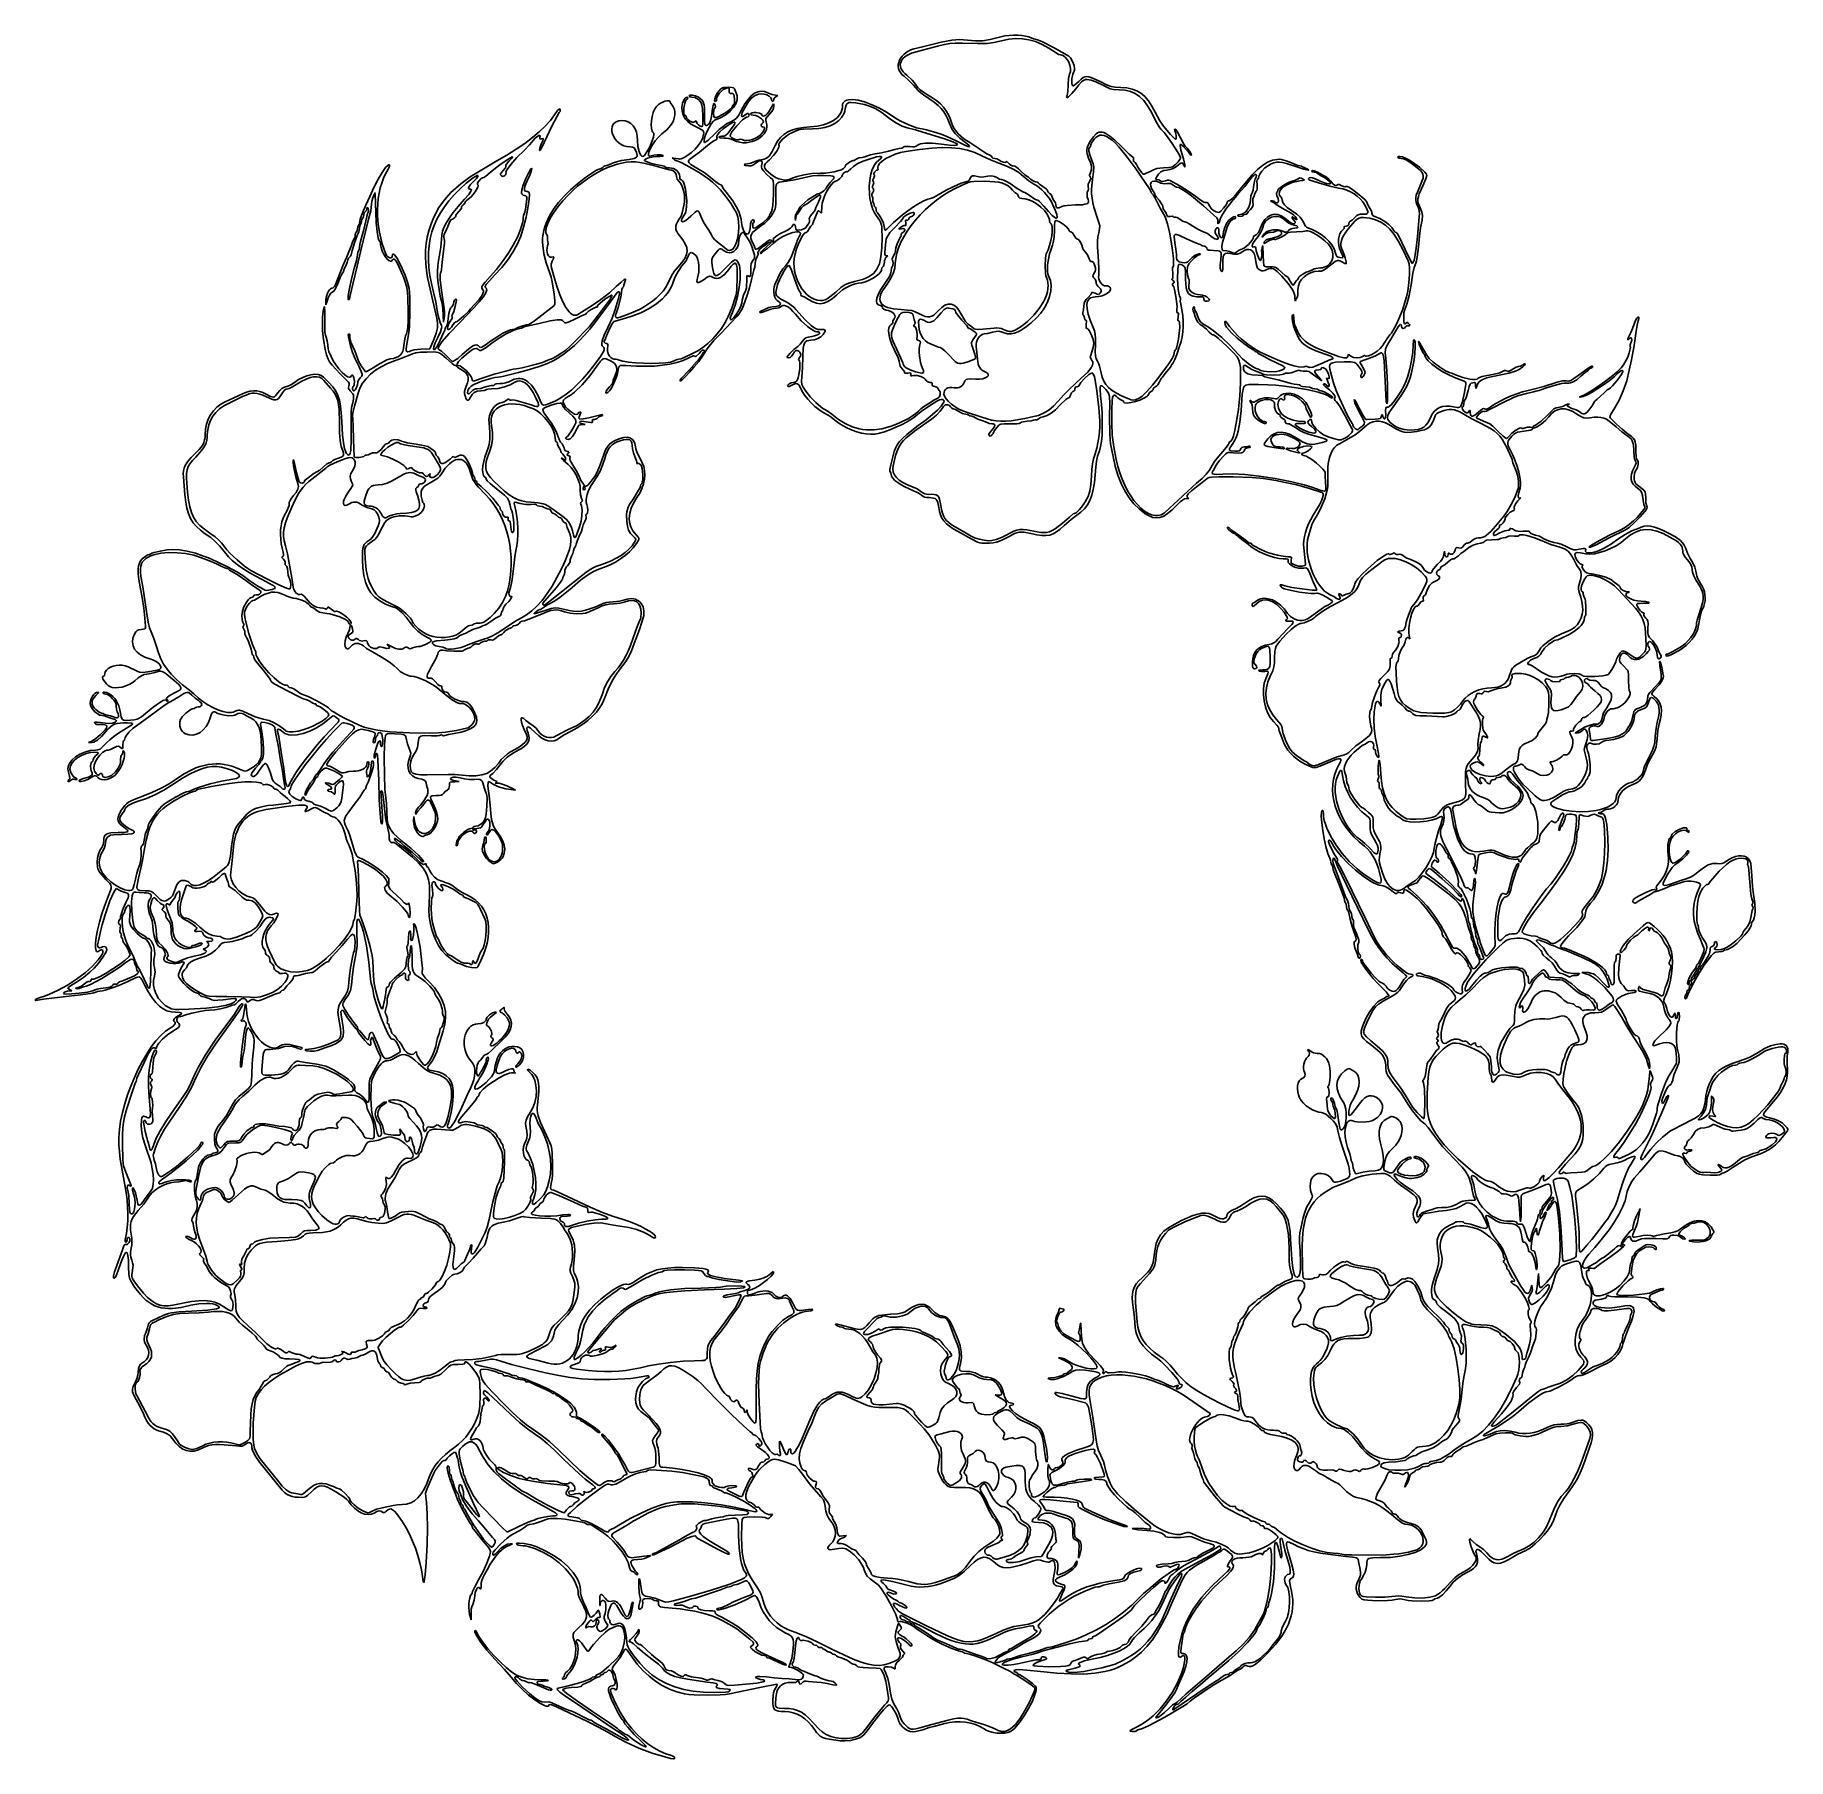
# Model space of a CAD drawing. Extents: x 56 to 1033, y 17 to 979.
import ezdxf

# ---------------------------------------------------------------- set-up
doc = ezdxf.new("R2010")
doc.units = 0

msp = doc.modelspace()

# ---------------------------------------------------------------- linework, layer by layer
at = {"layer": 'Layer 1'}
for p, q in [((588.53487, 976.102888), (594.3991, 977.534141)), ((594.3991, 977.534141), (596.742682, 978.045789)), ((596.742682, 978.045789), (599.141041, 978.381079)), ((599.141041, 978.381079), (601.54236, 978.542168)), ((601.54236, 978.542168), (603.894823, 978.531216)), ((603.894823, 978.531216), (606.146614, 978.35038)), ((606.146614, 978.35038), (608.245918, 978.001822)), ((608.245918, 978.001822), (610.140918, 977.487697)), ((610.140918, 977.487697), (611.7798, 976.810167)), ((539.392771, 966.689409), (540.382076, 967.705134)), ((540.382076, 967.705134), (541.541157, 968.641142)), ((541.541157, 968.641142), (542.862517, 969.481307)), ((544.660099, 968.423523), (541.996904, 967.135544)), ((542.862517, 969.481307), (544.338658, 970.209499)), ((544.338658, 970.209499), (545.962081, 970.809591)), ((548.01917, 969.409766), (544.660099, 968.423523)), ((545.962081, 970.809591), (547.72529, 971.265456)), ((547.72529, 971.265456), (551.5543, 972.150581)), ((559.21177, 972.274696), (548.01917, 969.409766)), ((551.5543, 972.150581), (561.16938, 974.511256)), ((563.081016, 973.294181), (559.21177, 972.274696)), ((561.16938, 974.511256), (567.176988, 975.698834)), ((566.032355, 973.838502), (563.081016, 973.294181)), ((569.034252, 974.026778), (566.032355, 973.838502)), ((567.176988, 975.698834), (569.413701, 975.936452)), ((573.05517, 973.978126), (569.034252, 974.026778)), ((569.413701, 975.936452), (571.451402, 975.981285)), ((571.451402, 975.981285), (575.8669, 975.626581)), ((581.516697, 973.798474), (573.05517, 973.978126)), ((575.8669, 975.626581), (580.313428, 975.256637)), ((580.313428, 975.256637), (584.187865, 975.379563)), ((586.782767, 973.893951), (581.516697, 973.798474)), ((584.187865, 975.379563), (588.53487, 976.102888)), ((590.633914, 974.377673), (586.782767, 973.893951)), ((594.85067, 975.362756), (590.633914, 974.377673)), ((598.890726, 976.198683), (594.85067, 975.362756)), ((602.744909, 976.579395), (598.890726, 976.198683)), ((606.472382, 976.491674), (602.744909, 976.579395)), ((610.132307, 975.922301), (606.472382, 976.491674)), ((613.783847, 974.858058), (610.132307, 975.922301)), ((611.7798, 976.810167), (612.733575, 976.443264)), ((612.733575, 976.443264), (613.59033, 976.290669)), ((613.59033, 976.290669), (614.909693, 975.902463)), ((617.486162, 973.285725), (613.783847, 974.858058)), ((614.909693, 975.902463), (617.282138, 974.865987)), ((617.282138, 974.865987), (623.738056, 971.617058)), ((621.298416, 971.192084), (617.486162, 973.285725)), ((625.27977, 968.563916), (621.298416, 971.192084)), ((623.738056, 971.617058), (630.061662, 968.081559)), ((626.687002, 967.780104), (625.27977, 968.563916)), ((627.87456, 967.454096), (626.687002, 967.780104)), ((628.531269, 967.372394), (627.87456, 967.454096)), ((629.174804, 967.137866), (628.531269, 967.372394)), ((630.061662, 968.081559), (632.268715, 966.686871)), ((537.255325, 960.979507), (537.283278, 962.151898)), ((537.442136, 959.824165), (537.255325, 960.979507)), ((537.283278, 962.151898), (537.518497, 963.325212)), ((537.851209, 958.702002), (537.442136, 959.824165)), ((537.518497, 963.325212), (537.953484, 964.48332)), ((538.490042, 957.629144), (537.851209, 958.702002)), ((537.953484, 964.48332), (538.580741, 965.610095)), ((538.546279, 962.955754), (538.430812, 962.010147)), ((538.430812, 962.010147), (538.514138, 961.044002)), ((539.366133, 956.621719), (538.490042, 957.629144)), ((538.514138, 961.044002), (538.79936, 960.06418)), ((538.857436, 963.873961), (538.546279, 962.955754)), ((538.580741, 965.610095), (539.392771, 966.689409)), ((538.79936, 960.06418), (539.289582, 959.077544)), ((539.36118, 964.757905), (538.857436, 963.873961)), ((539.289582, 959.077544), (539.987905, 958.090954)), ((540.054408, 965.600725), (539.36118, 964.757905)), ((539.987905, 958.090954), (540.897433, 957.111275)), ((540.934017, 966.395559), (540.054408, 965.600725)), ((541.996904, 967.135544), (540.934017, 966.395559)), ((630.39351, 966.273812), (629.174804, 967.137866)), ((631.472997, 964.988885), (630.39351, 966.273812)), ((632.355582, 963.410038), (631.472997, 964.988885)), ((632.268715, 966.686871), (633.35653, 965.797169)), ((632.983586, 961.664224), (632.355582, 963.410038)), ((632.76328, 956.694496), (633.245116, 958.1795)), ((633.299324, 959.878394), (632.983586, 961.664224)), ((633.245116, 958.1795), (633.299324, 959.878394)), ((633.35653, 965.797169), (634.466975, 963.813539)), ((634.466975, 963.813539), (635.254853, 961.628304)), ((634.894306, 957.700424), (634.515298, 956.649569)), ((635.35946, 958.489699), (634.894306, 957.700424)), ((635.254853, 961.628304), (635.594301, 959.700634)), ((635.556533, 958.976876), (635.35946, 958.489699)), ((635.594301, 959.700634), (635.556533, 958.976876)), ((436.506126, 946.262921), (438.37429, 948.589497)), ((438.37429, 948.589497), (439.032403, 949.000995)), ((439.737982, 948.127755), (438.927895, 947.514266)), ((439.032403, 949.000995), (440.013856, 949.298264)), ((440.52499, 948.528417), (439.737982, 948.127755)), ((440.013856, 949.298264), (442.462892, 949.546963)), ((442.037064, 949.02853), (440.52499, 948.528417)), ((442.836975, 949.085231), (442.037064, 949.02853)), ((442.462892, 949.546963), (444.753631, 949.329284)), ((443.029042, 948.925307), (442.836975, 949.085231)), ((443.114076, 948.628138), (443.029042, 948.925307)), ((443.05772, 947.586874), (443.114076, 948.628138)), ((444.753631, 949.329284), (445.53721, 949.043581)), ((445.53721, 949.043581), (445.9183, 948.638917)), ((445.9183, 948.638917), (446.74032, 946.697517)), ((540.48698, 955.695856), (539.366133, 956.621719)), ((543.060495, 953.440231), (540.48698, 955.695856)), ((540.897433, 957.111275), (542.02127, 956.145366)), ((542.02127, 956.145366), (544.942146, 953.474837)), ((545.70124, 950.521726), (543.060495, 953.440231)), ((544.942146, 953.474837), (546.220022, 952.047051)), ((548.454199, 947.567734), (545.70124, 950.521726)), ((546.220022, 952.047051), (547.15173, 950.791806)), ((547.15173, 950.791806), (548.197005, 949.380189)), ((548.197005, 949.380189), (549.523129, 948.075431)), ((549.523129, 948.075431), (551.273481, 946.755185)), ((631.802252, 947.025361), (632.00949, 950.695126)), ((632.00949, 950.695126), (632.26442, 954.413735)), ((632.26442, 954.413735), (632.495718, 955.832271)), ((632.495718, 955.832271), (632.76328, 956.694496)), ((634.052439, 954.145675), (634.044325, 951.743123)), ((634.044325, 951.743123), (634.233749, 950.818946)), ((636.18702, 948.581046), (634.049632, 945.897991)), ((634.515298, 956.649569), (634.052439, 954.145675)), ((634.233749, 950.818946), (634.5644, 950.207019)), ((634.5644, 950.207019), (634.967972, 950.262686)), ((634.967972, 950.262686), (635.743468, 950.753271)), ((635.743468, 950.753271), (637.96403, 952.710619)), ((637.873834, 950.851939), (636.18702, 948.581046)), ((639.385082, 952.473508), (637.873834, 950.851939)), ((637.96403, 952.710619), (639.212922, 953.92146)), ((639.212922, 953.92146), (640.274887, 954.784467)), ((640.134052, 953.040699), (639.385082, 952.473508)), ((640.91015, 953.445443), (640.134052, 953.040699)), ((640.274887, 954.784467), (641.275721, 955.298251)), ((641.737048, 953.687702), (640.91015, 953.445443)), ((641.275721, 955.298251), (642.341218, 955.46142)), ((642.63842, 953.767438), (641.737048, 953.687702)), ((642.341218, 955.46142), (643.597172, 955.272585)), ((644.759278, 953.439187), (642.63842, 953.767438)), ((643.597172, 955.272585), (645.169379, 954.730355)), ((647.462107, 952.460381), (644.759278, 953.439187)), ((645.169379, 954.730355), (649.76573, 952.580149)), ((650.936293, 950.830713), (647.462107, 952.460381)), ((649.76573, 952.580149), (653.389629, 950.850537)), ((655.37122, 948.549876), (650.936293, 950.830713)), ((653.389629, 950.850537), (655.912061, 949.903213)), ((657.285552, 948.171642), (655.37122, 948.549876)), ((655.912061, 949.903213), (658.265753, 949.475074)), ((660.45162, 948.014326), (657.285552, 948.171642)), ((658.265753, 949.475074), (661.38343, 949.303019)), ((663.718702, 947.804455), (660.45162, 948.014326)), ((661.38343, 949.303019), (664.68235, 949.030377)), ((666.664615, 947.145432), (663.718702, 947.804455)), ((664.68235, 949.030377), (667.604289, 948.426645)), ((667.604289, 948.426645), (670.207847, 947.449447)), ((401.608024, 937.338022), (402.64274, 938.887859)), ((402.64274, 938.887859), (403.601728, 939.779839)), ((403.601728, 939.779839), (404.753149, 940.551294)), ((404.753149, 940.551294), (405.998282, 941.173794)), ((405.998282, 941.173794), (407.238404, 941.618907)), ((407.238404, 941.618907), (408.374793, 941.858202)), ((408.374793, 941.858202), (409.308726, 941.863248)), ((409.308726, 941.863248), (409.941483, 941.605614)), ((409.941483, 941.605614), (410.17434, 941.056869)), ((410.17434, 941.056869), (410.538172, 940.328735)), ((410.538172, 940.328735), (411.41295, 939.249369)), ((411.41295, 939.249369), (412.080094, 938.239235)), ((412.080094, 938.239235), (412.504425, 936.960769)), ((416.65425, 938.180681), (416.749999, 939.356465)), ((416.77985, 936.340109), (416.65425, 938.180681)), ((416.749999, 939.356465), (417.012439, 940.515137)), ((417.012439, 940.515137), (417.888534, 942.53657)), ((418.262208, 940.649461), (417.766954, 937.773283)), ((417.888534, 942.53657), (418.427762, 943.277044)), ((418.654187, 941.737915), (418.262208, 940.649461)), ((418.427762, 943.277044), (418.984827, 943.755831)), ((419.12233, 942.371701), (418.654187, 941.737915)), ((418.984827, 943.755831), (419.522514, 943.911788)), ((419.913261, 943.129797), (419.12233, 942.371701)), ((419.522514, 943.911788), (420.00361, 943.683771)), ((420.060469, 943.453826), (419.913261, 943.129797)), ((420.00361, 943.683771), (420.060469, 943.453826)), ((420.77781, 944.480357), (420.916361, 944.791533)), ((420.891831, 944.251627), (420.77781, 944.480357)), ((421.202281, 944.064312), (420.891831, 944.251627)), ((420.916361, 944.791533), (421.298609, 944.982563)), ((422.2228, 943.891261), (421.202281, 944.064312)), ((421.298609, 944.982563), (422.593764, 945.026287)), ((423.897943, 943.671528), (422.2228, 943.891261)), ((422.593764, 945.026287), (424.262409, 944.655734)), ((425.37536, 943.040781), (423.897943, 943.671528)), ((424.262409, 944.655734), (425.90368, 943.915107)), ((426.584689, 942.041702), (425.37536, 943.040781)), ((425.90368, 943.915107), (426.907215, 943.227626)), ((427.45557, 940.716971), (426.584689, 942.041702)), ((426.907215, 943.227626), (427.71189, 942.483656)), ((427.823416, 939.465815), (427.45557, 940.716971)), ((427.71189, 942.483656), (428.335264, 941.632652)), ((428.107284, 937.638282), (427.823416, 939.465815)), ((428.335264, 941.632652), (428.794896, 940.624073)), ((428.794896, 940.624073), (429.108347, 939.407375)), ((429.108347, 939.407375), (429.293174, 937.932015)), ((433.56549, 936.085937), (433.868322, 938.610594)), ((433.868322, 938.610594), (434.272897, 940.035795)), ((434.272897, 940.035795), (434.507069, 940.324046)), ((434.507069, 940.324046), (434.759152, 940.322971)), ((434.759152, 940.322971), (435.30702, 939.433557)), ((434.886284, 942.22912), (434.963058, 943.001862)), ((435.070718, 941.719043), (434.886284, 942.22912)), ((434.963058, 943.001862), (435.27559, 943.973953)), ((435.361164, 938.585519), (434.99398, 937.843047)), ((435.54181, 941.534947), (435.070718, 941.719043)), ((435.27559, 943.973953), (436.506126, 946.262921)), ((435.30702, 939.433557), (435.361164, 938.585519)), ((435.772334, 941.616291), (435.54181, 941.534947)), ((435.937135, 941.837772), (435.772334, 941.616291)), ((436.00819, 942.565837), (435.937135, 941.837772)), ((436.047201, 943.255584), (436.00819, 942.565837)), ((436.323004, 944.075563), (436.047201, 943.255584)), ((437.411736, 945.877511), (436.323004, 944.075563)), ((438.927895, 947.514266), (437.411736, 945.877511)), ((443.013739, 946.758124), (443.05772, 947.586874)), ((443.168405, 946.267994), (443.013739, 946.758124)), ((443.588548, 946.032306), (443.168405, 946.267994)), ((444.341, 945.966884), (443.588548, 946.032306)), ((443.624534, 937.185449), (444.574991, 938.199068)), ((445.485829, 938.107857), (443.664254, 936.066951)), ((445.149219, 945.877482), (444.341, 945.966884)), ((444.574991, 938.199068), (444.93008, 938.981447)), ((444.93008, 938.981447), (445.112165, 939.536737)), ((445.112165, 939.536737), (445.54994, 939.767694)), ((445.614444, 945.479187), (445.149219, 945.877482)), ((446.756271, 940.261983), (445.485829, 938.107857)), ((445.54994, 939.767694), (445.793562, 939.98595)), ((445.855634, 944.54811), (445.614444, 945.479187)), ((445.793562, 939.98595), (445.953155, 940.607432)), ((445.99175, 942.860364), (445.855634, 944.54811)), ((445.953155, 940.607432), (445.99175, 942.860364)), ((446.74032, 946.697517), (447.179605, 945.679215)), ((447.168553, 941.359435), (446.756271, 940.261983)), ((447.423533, 942.458712), (447.168553, 941.359435)), ((447.179605, 945.679215), (447.435565, 944.627429)), ((447.514706, 943.550986), (447.423533, 942.458712)), ((447.435565, 944.627429), (447.514706, 943.550986)), ((449.99502, 936.931087), (451.818834, 940.105435)), ((451.72903, 938.047668), (450.365438, 935.268284)), ((453.011852, 940.186218), (451.72903, 938.047668)), ((451.818834, 940.105435), (453.609576, 942.682774)), ((454.238752, 941.93211), (453.011852, 940.186218)), ((453.609576, 942.682774), (455.385189, 944.674495)), ((455.447966, 943.312225), (454.238752, 941.93211)), ((455.385189, 944.674495), (457.163616, 946.091995)), ((456.677731, 944.353444), (455.447966, 943.312225)), ((457.966284, 945.082647), (456.677731, 944.353444)), ((457.163616, 946.091995), (458.9628, 946.946665)), ((459.35186, 945.526717), (457.966284, 945.082647)), ((458.9628, 946.946665), (460.800683, 947.249899)), ((460.872696, 945.712533), (459.35186, 945.526717)), ((460.800683, 947.249899), (462.695209, 947.013092)), ((462.56703, 945.666978), (460.872696, 945.712533)), ((464.015874, 945.294726), (462.56703, 945.666978)), ((462.695209, 947.013092), (464.66432, 946.247637)), ((465.344315, 944.537397), (464.015874, 945.294726)), ((464.66432, 946.247637), (466.822177, 945.403837)), ((465.079844, 935.646126), (466.6984, 938.328543)), ((466.319251, 943.569586), (465.344315, 944.537397)), ((466.60131, 943.06131), (466.319251, 943.569586)), ((466.70758, 942.565888), (466.60131, 943.06131)), ((466.6984, 938.328543), (467.368715, 939.641868)), ((466.905049, 941.796076), (466.70758, 942.565888)), ((466.822177, 945.403837), (468.76516, 945.029587)), ((467.315242, 941.555943), (466.905049, 941.796076)), ((467.720775, 941.835088), (467.315242, 941.555943)), ((467.368715, 939.641868), (467.715311, 940.124754)), ((467.715311, 940.124754), (467.849029, 939.817801)), ((467.90426, 942.623108), (467.720775, 941.835088)), ((467.88071, 938.761609), (467.770947, 937.737509)), ((467.849029, 939.817801), (467.88071, 938.761609)), ((468.008844, 943.09606), (467.90426, 942.623108)), ((468.293602, 943.579395), (468.008844, 943.09606)), ((469.22968, 944.350498), (468.293602, 943.579395)), ((468.76516, 945.029587), (470.116787, 944.905378)), ((469.934035, 944.709628), (469.22968, 944.350498)), ((470.116787, 944.905378), (469.934035, 944.709628)), ((506.110901, 937.879061), (506.19509, 939.077166)), ((506.19509, 939.077166), (506.295277, 939.97448)), ((506.295277, 939.97448), (506.590179, 940.741004)), ((506.590179, 940.741004), (507.071306, 941.377191)), ((507.071306, 941.377191), (507.730169, 941.883498)), ((507.730169, 941.883498), (508.55828, 942.260378)), ((508.229169, 939.492263), (507.73183, 937.338658)), ((508.60744, 940.183422), (508.229169, 939.492263)), ((508.55828, 942.260378), (509.547148, 942.508287)), ((509.127426, 940.65076), (508.60744, 940.183422)), ((509.830612, 940.919234), (509.127426, 940.65076)), ((509.547148, 942.508287), (511.973201, 942.619009)), ((510.758481, 941.013801), (509.830612, 940.919234)), ((513.45421, 940.781038), (510.758481, 941.013801)), ((511.973201, 942.619009), (514.940416, 942.219302)), ((518.385967, 939.813552), (513.45421, 940.781038)), ((514.940416, 942.219302), (518.380878, 941.312805)), ((518.380878, 941.312805), (522.226674, 939.903157)), ((520.628738, 939.145041), (518.385967, 939.813552)), ((522.736382, 938.347601), (520.628738, 939.145041)), ((522.226674, 939.903157), (526.40989, 937.993996)), ((524.719112, 937.416916), (522.736382, 938.347601)), ((526.40989, 937.993996), (531.147729, 935.34463)), ((549.956374, 946.233766), (548.454199, 947.567734)), ((551.29751, 945.226806), (549.956374, 946.233766)), ((551.273481, 946.755185), (553.59144, 945.297106)), ((557.295915, 941.052197), (551.29751, 945.226806)), ((553.59144, 945.297106), (556.380251, 943.559517)), ((556.380251, 943.559517), (558.746972, 941.875294)), ((559.476473, 939.255208), (557.295915, 941.052197)), ((558.746972, 941.875294), (560.746238, 940.179832)), ((561.232028, 937.51817), (559.476473, 939.255208)), ((560.746238, 940.179832), (562.432683, 938.408527)), ((562.432683, 938.408527), (563.860941, 936.496776)), ((631.123643, 944.039618), (631.418, 944.861986)), ((631.199992, 943.675721), (631.123643, 944.039618)), ((631.588907, 943.724953), (631.199992, 943.675721)), ((631.418, 944.861986), (631.802252, 947.025361)), ((632.232246, 944.14197), (631.588907, 943.724953)), ((634.049632, 945.897991), (632.232246, 944.14197)), ((669.342411, 945.993144), (666.664615, 947.145432)), ((671.80514, 944.303476), (669.342411, 945.993144)), ((670.207847, 947.449447), (672.551624, 946.056407)), ((674.105854, 942.032314), (671.80514, 944.303476)), ((672.551624, 946.056407), (674.694221, 944.20515)), ((676.297605, 939.135545), (674.105854, 942.032314)), ((674.694221, 944.20515), (676.694237, 941.8533)), ((678.433443, 935.569053), (676.297605, 939.135545)), ((676.694237, 941.8533), (678.610273, 938.958482)), ((678.610273, 938.958482), (680.50093, 935.478319)), ((340.547606, 927.806257), (343.365878, 930.948989)), ((343.365878, 930.948989), (345.65214, 934.02405)), ((346.962119, 933.019597), (344.241344, 927.737235)), ((345.65214, 934.02405), (347.387384, 936.416273)), ((348.33765, 935.35972), (346.962119, 933.019597)), ((347.387384, 936.416273), (348.40445, 937.41126)), ((348.743896, 935.864675), (348.33765, 935.35972)), ((348.40445, 937.41126), (348.785828, 937.152174)), ((348.896133, 936.549403), (348.743896, 935.864675)), ((348.785828, 937.152174), (348.896133, 936.549403)), ((377.754686, 927.411675), (378.237799, 928.523624)), ((378.237799, 928.523624), (379.013671, 929.469338)), ((379.013671, 929.469338), (380.095704, 930.206906)), ((380.095704, 930.206906), (381.497296, 930.694417)), ((381.497296, 930.694417), (383.23185, 930.889959)), ((383.23185, 930.889959), (385.109174, 930.719402)), ((385.109174, 930.719402), (386.802403, 930.151451)), ((386.802403, 930.151451), (388.291374, 929.211643)), ((388.291374, 929.211643), (389.55592, 927.925515)), ((399.561874, 928.538791), (399.7165, 930.778619)), ((399.681026, 926.563917), (399.561874, 928.538791)), ((399.7165, 930.778619), (400.123402, 933.108421)), ((400.123402, 933.108421), (400.761077, 935.353216)), ((400.761077, 935.353216), (401.608024, 937.338022)), ((411.248171, 929.363186), (410.37419, 928.166569)), ((411.924642, 930.774855), (411.248171, 929.363186)), ((412.396054, 932.321012), (411.924642, 930.774855)), ((412.654855, 933.921093), (412.396054, 932.321012)), ((412.504425, 936.960769), (412.693496, 935.494533)), ((412.693496, 935.494533), (412.654855, 933.921093)), ((417.16535, 934.653693), (416.77985, 936.340109)), ((417.823799, 933.105036), (417.16535, 934.653693)), ((417.766954, 937.773283), (417.757, 935.072634)), ((417.757, 935.072634), (417.971647, 934.203592)), ((418.768246, 931.677738), (417.823799, 933.105036)), ((417.971647, 934.203592), (418.140462, 933.962096)), ((418.140462, 933.962096), (418.35278, 933.876981)), ((418.35278, 933.876981), (418.806204, 933.548518)), ((420.011742, 930.355402), (418.768246, 931.677738)), ((418.806204, 933.548518), (419.16557, 932.758811)), ((419.16557, 932.758811), (419.446568, 932.08891)), ((419.446568, 932.08891), (419.900061, 931.472562)), ((419.900061, 931.472562), (421.148646, 930.496435)), ((421.567335, 929.12163), (420.011742, 930.355402)), ((421.148646, 930.496435), (422.559556, 930.022258)), ((423.448074, 927.960022), (421.567335, 929.12163)), ((422.559556, 930.022258), (423.215954, 930.033348)), ((423.215954, 930.033348), (423.78102, 930.241861)), ((423.78102, 930.241861), (424.676417, 930.640933)), ((424.676417, 930.640933), (424.852037, 930.506317)), ((424.852037, 930.506317), (424.90139, 930.144121)), ((424.90139, 930.144121), (425.208424, 929.313326)), ((425.208424, 929.313326), (425.958099, 928.41361)), ((425.958099, 928.41361), (426.893277, 927.692362)), ((428.085619, 927.872342), (428.299355, 929.145741)), ((428.402361, 933.170359), (428.107284, 937.638282)), ((428.299355, 929.145741), (428.402361, 933.170359)), ((429.293174, 937.932015), (429.3472, 934.003137)), ((429.3472, 934.003137), (429.32154, 930.715803)), ((429.32154, 930.715803), (429.513579, 928.875181)), ((429.513579, 928.875181), (429.71745, 928.400135)), ((429.71745, 928.400135), (430.007205, 928.170064)), ((430.39333, 928.146068), (430.88631, 928.289247)), ((430.88631, 928.289247), (431.374852, 928.592888)), ((431.374852, 928.592888), (431.825024, 929.104317)), ((433.063172, 928.970181), (431.799198, 926.909979)), ((431.825024, 929.104317), (432.599201, 930.71836)), ((432.599201, 930.71836), (433.186728, 933.067019)), ((434.309085, 930.533062), (433.063172, 928.970181)), ((433.186728, 933.067019), (433.56549, 936.085937)), ((434.886607, 931.043974), (434.309085, 930.533062)), ((434.493407, 936.677762), (434.3437, 934.972668)), ((434.3437, 934.972668), (434.536383, 933.377441)), ((434.699305, 937.368485), (434.493407, 936.677762)), ((434.536383, 933.377441), (434.758472, 932.824052)), ((434.99398, 937.843047), (434.699305, 937.368485)), ((434.758472, 932.824052), (435.06298, 932.541757)), ((435.41322, 931.329717), (434.886607, 931.043974)), ((435.06298, 932.541757), (435.969174, 932.582544)), ((438.575901, 932.607265), (435.41322, 931.329717)), ((435.969174, 932.582544), (437.313279, 933.066454)), ((437.313279, 933.066454), (440.626365, 934.914068)), ((441.343595, 934.209882), (438.575901, 932.607265)), ((442.47836, 928.386244), (439.609521, 926.304024)), ((439.628401, 927.646748), (441.616127, 929.013171)), ((440.626365, 934.914068), (442.250921, 936.052984)), ((443.664254, 936.066951), (441.343595, 934.209882)), ((441.616127, 929.013171), (443.56833, 930.042987)), ((442.250921, 936.052984), (443.624534, 937.185449)), ((445.001603, 929.811377), (442.47836, 928.386244)), ((443.56833, 930.042987), (445.687993, 931.08037)), ((444.22629, 926.171214), (445.916284, 928.652273)), ((445.754384, 930.013099), (445.001603, 929.811377)), ((445.687993, 931.08037), (447.096881, 932.178917)), ((446.16115, 929.882857), (445.754384, 930.013099)), ((445.916284, 928.652273), (446.216813, 929.427098)), ((446.216813, 929.427098), (446.16115, 929.882857)), ((447.096881, 932.178917), (448.348167, 933.931524)), ((450.425884, 931.247038), (447.251636, 928.003928)), ((448.348167, 933.931524), (449.99502, 936.931087)), ((450.024446, 934.24822), (449.910672, 933.509726)), ((449.910672, 933.509726), (450.024131, 933.079163)), ((450.024131, 933.079163), (450.364835, 932.982896)), ((450.365438, 935.268284), (450.024446, 934.24822)), ((450.364835, 932.982896), (450.932797, 933.247286)), ((451.759814, 932.287238), (450.425884, 931.247038)), ((450.932797, 933.247286), (451.72803, 933.898698)), ((451.72803, 933.898698), (452.441358, 934.500981)), ((452.70101, 932.683637), (451.759814, 932.287238)), ((452.441358, 934.500981), (453.007355, 934.814929)), ((453.546416, 932.880732), (452.70101, 932.683637)), ((453.007355, 934.814929), (453.461917, 934.852924)), ((453.461917, 934.852924), (453.84094, 934.627347)), ((454.068566, 933.35629), (453.546416, 932.880732)), ((453.84094, 934.627347), (454.19192, 933.981449)), ((454.19192, 933.981449), (454.068566, 933.35629)), ((454.94439, 934.397261), (455.192687, 934.839777)), ((455.062905, 934.195209), (454.94439, 934.397261)), ((455.385591, 934.02975), (455.062905, 934.195209)), ((455.192687, 934.839777), (455.851901, 935.13293)), ((456.44633, 933.876897), (455.385591, 934.02975)), ((455.851901, 935.13293), (456.793516, 935.282835)), ((457.649799, 933.710836), (456.44633, 933.876897)), ((456.793516, 935.282835), (457.889015, 935.295609)), ((458.868255, 933.266578), (457.649799, 933.710836)), ((457.889015, 935.295609), (460.027604, 934.934222)), ((460.012569, 932.625007), (458.868255, 933.266578)), ((460.993609, 931.86701), (460.012569, 932.625007)), ((460.027604, 934.934222), (460.813662, 934.572292)), ((460.813662, 934.572292), (461.23954, 934.097693)), ((460.854431, 928.221533), (460.981061, 928.856579)), ((461.097223, 927.647089), (460.854431, 928.221533)), ((460.981061, 928.856579), (461.50243, 929.288477)), ((461.722245, 931.073473), (460.993609, 931.86701)), ((461.23954, 934.097693), (461.604977, 933.547935)), ((461.50243, 929.288477), (462.065786, 929.703321)), ((461.604977, 933.547935), (462.118853, 933.351222)), ((462.109348, 930.325281), (461.722245, 931.073473)), ((462.065786, 929.703321), (462.109348, 930.325281)), ((462.118853, 933.351222), (462.752223, 933.48512)), ((462.752223, 933.48512), (463.476141, 933.927193)), ((463.54592, 931.95561), (463.413662, 931.12916)), ((463.413662, 931.12916), (463.67501, 930.168939)), ((463.476141, 933.927193), (464.261664, 934.655007)), ((464.194853, 932.932362), (463.54592, 931.95561)), ((463.67501, 930.168939), (464.040596, 928.731854)), ((464.040596, 928.731854), (464.078248, 927.328254)), ((465.48353, 934.343489), (464.194853, 932.932362)), ((464.261664, 934.655007), (465.079844, 935.646126)), ((466.632342, 935.639091), (465.48353, 934.343489)), ((467.37482, 936.73355), (466.632342, 935.639091)), ((467.770947, 937.737509), (467.37482, 936.73355)), ((492.073099, 927.755664), (495.550846, 928.493717)), ((495.550846, 928.493717), (498.616516, 929.573466)), ((498.616516, 929.573466), (501.22529, 930.965755)), ((501.964196, 929.259611), (499.360162, 927.965791)), ((501.22529, 930.965755), (503.332352, 932.641427)), ((504.143735, 930.868293), (501.964196, 929.259611)), ((503.332352, 932.641427), (504.892884, 934.571325)), ((505.858423, 932.767351), (504.143735, 930.868293)), ((504.892884, 934.571325), (505.454196, 935.622496)), ((505.454196, 935.622496), (505.862069, 936.72629)), ((507.067906, 934.932302), (505.858423, 932.767351)), ((505.862069, 936.72629), (506.110901, 937.879061)), ((507.470585, 936.106834), (507.067906, 934.932302)), ((507.73183, 937.338658), (507.470585, 936.106834)), ((526.587137, 936.348673), (524.719112, 937.416916)), ((528.350666, 935.138558), (526.587137, 936.348673)), ((530.01991, 933.782258), (528.350666, 935.138558)), ((533.067791, 931.37673), (530.01991, 933.782258)), ((531.147729, 935.34463), (535.24611, 932.609486)), ((536.288656, 929.324151), (533.067791, 931.37673)), ((535.24611, 932.609486), (536.741037, 931.607257)), ((539.445474, 927.758981), (536.288656, 929.324151)), ((536.741037, 931.607257), (538.651961, 930.541768)), ((538.651961, 930.541768), (543.136405, 928.463751)), ((543.136405, 928.463751), (547.528652, 926.860919)), ((562.653149, 935.740886), (561.232028, 937.51817)), ((563.830407, 933.823161), (562.653149, 935.740886)), ((564.85437, 931.664799), (563.830407, 933.823161)), ((563.860941, 936.496776), (565.085647, 934.379975)), ((565.81561, 929.165606), (564.85437, 931.664799)), ((565.085647, 934.379975), (566.161435, 931.99352)), ((567.14852, 926.237485), (565.81561, 929.165606)), ((566.161435, 931.99352), (567.14294, 929.272806)), ((567.14294, 929.272806), (567.729494, 927.82398)), ((680.56642, 931.288726), (678.433443, 935.569053)), ((680.50093, 935.478319), (683.109185, 930.70783)), ((681.638399, 929.136483), (680.56642, 931.288726)), ((682.689655, 927.345115), (681.638399, 929.136483)), ((683.109185, 930.70783), (685.14459, 927.691449)), ((329.097064, 918.128798), (333.393565, 921.380485)), ((333.00482, 918.786725), (331.827121, 917.304414)), ((333.583757, 919.65331), (333.00482, 918.786725)), ((333.393565, 921.380485), (337.216957, 924.61153)), ((334.91028, 920.957734), (333.583757, 919.65331)), ((336.368961, 922.148688), (334.91028, 920.957734)), ((337.34437, 922.674865), (336.368961, 922.148688)), ((337.216957, 924.61153), (340.547606, 927.806257)), ((337.517789, 922.58364), (337.34437, 922.674865)), ((337.431725, 920.89823), (337.54052, 921.481915)), ((337.509359, 920.58573), (337.431725, 920.89823)), ((337.806305, 920.51034), (337.509359, 920.58573)), ((337.612605, 922.328308), (337.517789, 922.58364)), ((337.54052, 921.481915), (337.612605, 922.328308)), ((338.35545, 920.63798), (337.806305, 920.51034)), ((338.28825, 917.63401), (339.113188, 919.607144)), ((339.140679, 920.836248), (338.35545, 920.63798)), ((344.241344, 927.737235), (338.56469, 915.90982)), ((339.113188, 919.607144), (339.395295, 920.583596)), ((339.334696, 920.783342), (339.140679, 920.836248)), ((339.395295, 920.583596), (339.334696, 920.783342)), ((377.550932, 926.175402), (377.754686, 927.411675)), ((377.613137, 924.856717), (377.550932, 926.175402)), ((377.927901, 923.497531), (377.613137, 924.856717)), ((378.481823, 922.139756), (377.927901, 923.497531)), ((379.261503, 920.825302), (378.481823, 922.139756)), ((380.253541, 919.59608), (379.261503, 920.825302)), ((381.444536, 918.494003), (380.253541, 919.59608)), ((382.821087, 917.560981), (381.444536, 918.494003)), ((389.55592, 927.925515), (390.575876, 926.318606)), ((390.575876, 926.318606), (391.331077, 924.416452)), ((391.331077, 924.416452), (391.801356, 922.24459)), ((391.801356, 922.24459), (391.96655, 919.828559)), ((391.96655, 919.828559), (392.213904, 916.436136)), ((399.133897, 917.163472), (400.103772, 919.529226)), ((400.095457, 925.02898), (399.681026, 926.563917)), ((400.420122, 924.481168), (400.095457, 925.02898)), ((400.103772, 919.529226), (400.791926, 921.660345)), ((401.833067, 919.550341), (400.282302, 917.320631)), ((400.82667, 924.108959), (400.420122, 924.481168)), ((400.791926, 921.660345), (401.074259, 923.279399)), ((401.024461, 923.810205), (400.82667, 924.108959)), ((401.074259, 923.279399), (401.024461, 923.810205)), ((403.626437, 921.666646), (401.833067, 919.550341)), ((405.56721, 923.477049), (403.626437, 921.666646)), ((408.25563, 925.729578), (405.56721, 923.477049)), ((409.49058, 926.943559), (408.25563, 925.729578)), ((410.37419, 928.166569), (409.49058, 926.943559)), ((425.66701, 926.854181), (423.448074, 927.960022)), ((427.703726, 925.78773), (425.66701, 926.854181)), ((425.812656, 916.943238), (427.214925, 918.931657)), ((426.893277, 927.692362), (427.75682, 927.396971)), ((427.214925, 918.931657), (428.10252, 920.791831)), ((428.314209, 925.268951), (427.703726, 925.78773)), ((427.75682, 927.396971), (427.935926, 927.520586)), ((427.935926, 927.520586), (428.085619, 927.872342)), ((428.10252, 920.791831), (428.758554, 923.162096)), ((428.679931, 924.692215), (428.314209, 925.268951)), ((428.821257, 924.006827), (428.679931, 924.692215)), ((428.758554, 923.162096), (428.821257, 924.006827)), ((429.136086, 920.434493), (429.037044, 919.074053)), ((429.037044, 919.074053), (429.204989, 918.694728)), ((429.711937, 922.37323), (429.136086, 920.434493)), ((429.204989, 918.694728), (429.53853, 918.560817)), ((429.53853, 918.560817), (431.351067, 920.004777)), ((430.64088, 924.62136), (429.711937, 922.37323)), ((432.767047, 918.513749), (429.79338, 916.120154)), ((430.007205, 928.170064), (430.39333, 928.146068)), ((431.799198, 926.909979), (430.64088, 924.62136)), ((431.351067, 920.004777), (434.98753, 923.476437)), ((434.94423, 919.837104), (432.767047, 918.513749)), ((435.69382, 920.162573), (434.94423, 919.837104)), ((434.98753, 923.476437), (437.46544, 925.836807)), ((436.138922, 920.531703), (435.69382, 920.162573)), ((436.312222, 920.988099), (436.138922, 920.531703)), ((436.445664, 922.84625), (436.225823, 922.167189)), ((436.225823, 922.167189), (436.2464, 921.575364)), ((436.2464, 921.575364), (436.312222, 920.988099)), ((437.582664, 924.439915), (436.445664, 922.84625)), ((437.27201, 921.5644), (437.399835, 921.771218)), ((437.492797, 921.363661), (437.27201, 921.5644)), ((437.399835, 921.771218), (437.747871, 921.941933)), ((437.46544, 925.836807), (439.628401, 927.646748)), ((438.093954, 921.209455), (437.492797, 921.363661)), ((439.609521, 926.304024), (437.582664, 924.439915)), ((437.747871, 921.941933), (438.89196, 922.104224)), ((440.07014, 921.101499), (438.093954, 921.209455)), ((438.89196, 922.104224), (440.162983, 922.200833)), ((441.445033, 921.046365), (440.07014, 921.101499)), ((440.162983, 922.200833), (441.189094, 922.692415)), ((441.189094, 922.692415), (442.40022, 923.90665)), ((442.821224, 920.818295), (441.445033, 921.046365)), ((442.40022, 923.90665), (444.22629, 926.171214)), ((444.174965, 920.422712), (442.821224, 920.818295)), ((443.743594, 923.115097), (443.58028, 922.247737)), ((443.58028, 922.247737), (443.892139, 921.775217)), ((444.521893, 924.491698), (443.743594, 923.115097)), ((443.892139, 921.775217), (444.440005, 921.307653)), ((445.48251, 919.865039), (444.174965, 920.422712)), ((444.440005, 921.307653), (445.954649, 920.503041)), ((447.251636, 928.003928), (444.521893, 924.491698)), ((447.165266, 919.17399), (445.48251, 919.865039)), ((445.954649, 920.503041), (447.545985, 920.065199)), ((448.902844, 918.733206), (447.165266, 919.17399)), ((447.545985, 920.065199), (448.189718, 920.056098)), ((448.189718, 920.056098), (448.63579, 920.225427)), ((448.63579, 920.225427), (449.417354, 920.542419)), ((450.667905, 918.527205), (448.902844, 918.733206)), ((449.417354, 920.542419), (450.25192, 920.303357)), ((450.25192, 920.303357), (451.435585, 919.833701)), ((452.433109, 918.5405), (450.667905, 918.527205)), ((451.435585, 919.833701), (452.867763, 919.707042)), ((454.171115, 918.757609), (452.433109, 918.5405)), ((452.867763, 919.707042), (454.460785, 919.892177)), ((455.854585, 919.163046), (454.171115, 918.757609)), ((454.460785, 919.892177), (456.126981, 920.357906)), ((457.456179, 919.741328), (455.854585, 919.163046)), ((456.126981, 920.357906), (457.778682, 921.073026)), ((458.948556, 920.476969), (457.456179, 919.741328)), ((457.778682, 921.073026), (459.328219, 922.006336)), ((460.304377, 921.354486), (458.948556, 920.476969)), ((459.328219, 922.006336), (460.687921, 923.126634)), ((461.496302, 922.358394), (460.304377, 921.354486)), ((460.687921, 923.126634), (461.77012, 924.402717)), ((461.68412, 927.396997), (461.097223, 927.647089)), ((462.496992, 923.47321), (461.496302, 922.358394)), ((462.517844, 927.221292), (461.68412, 927.396997)), ((461.77012, 924.402717), (462.560159, 925.747027)), ((463.279106, 924.683448), (462.496992, 923.47321)), ((462.731436, 926.997372), (462.517844, 927.221292)), ((462.560159, 925.747027), (462.809629, 926.678927)), ((462.809629, 926.678927), (462.731436, 926.997372)), ((463.815304, 925.973624), (463.279106, 924.683448)), ((464.078248, 927.328254), (463.815304, 925.973624)), ((468.74299, 916.928766), (470.012449, 919.309399)), ((470.012449, 919.309399), (471.580152, 921.364652)), ((471.043069, 918.525694), (470.648482, 917.770001)), ((472.844496, 920.518985), (471.043069, 918.525694)), ((471.580152, 921.364652), (473.463573, 923.103906)), ((475.400155, 922.598258), (472.844496, 920.518985)), ((473.463573, 923.103906), (475.680188, 924.53654)), ((476.737532, 923.461429), (475.400155, 922.598258)), ((475.680188, 924.53654), (478.247471, 925.671933)), ((477.99552, 924.095644), (476.737532, 923.461429)), ((481.5929, 925.689754), (477.99552, 924.095644)), ((478.247471, 925.671933), (481.1829, 926.519466)), ((481.1829, 926.519466), (484.503947, 927.088517)), ((482.52575, 925.895), (481.5929, 925.689754)), ((484.309535, 926.06308), (482.52575, 925.895)), ((489.40463, 926.218358), (484.309535, 926.06308)), ((484.503947, 927.088517), (488.22809, 927.388466)), ((488.22809, 927.388466), (492.073099, 927.755664)), ((493.040024, 926.420679), (489.40463, 926.218358)), ((496.371986, 927.011318), (493.040024, 926.420679)), ((499.360162, 927.965791), (496.371986, 927.011318)), ((542.30121, 926.815678), (539.445474, 927.758981)), ((546.84158, 925.653088), (542.30121, 926.815678)), ((550.96514, 924.432798), (546.84158, 925.653088)), ((547.528652, 926.860919), (549.324329, 926.389411)), ((549.324329, 926.389411), (550.65791, 926.218756)), ((550.65791, 926.218756), (552.943533, 925.748113)), ((562.462312, 920.784087), (550.96514, 924.432798)), ((552.943533, 925.748113), (556.908664, 924.61575)), ((556.908664, 924.61575), (561.176268, 923.241015)), ((561.176268, 923.241015), (564.36931, 922.043256)), ((567.66475, 918.957183), (562.462312, 920.784087)), ((564.36931, 922.043256), (568.809003, 919.965466)), ((568.006403, 924.89074), (567.14852, 926.237485)), ((570.06154, 917.956588), (567.66475, 918.957183)), ((567.729494, 927.82398), (568.533733, 926.375585)), ((569.012338, 923.598267), (568.006403, 924.89074)), ((568.533733, 926.375585), (569.54056, 924.943827)), ((568.809003, 919.965466), (574.07458, 917.261756)), ((571.529657, 921.104319), (569.012338, 923.598267)), ((569.54056, 924.943827), (570.734879, 923.544908)), ((570.734879, 923.544908), (572.101594, 922.195033)), ((574.82307, 918.612006), (571.529657, 921.104319)), ((572.101594, 922.195033), (573.62561, 920.910405)), ((573.62561, 920.910405), (575.291831, 919.707228)), ((576.56864, 917.204873), (574.82307, 918.612006)), ((575.291831, 919.707228), (577.08516, 918.601706)), ((577.08516, 918.601706), (583.32167, 914.518376)), ((643.032834, 916.753835), (644.48115, 919.52311)), ((644.48115, 919.52311), (646.051855, 921.863332)), ((645.159325, 918.640249), (644.770431, 917.84756)), ((646.43772, 920.48763), (645.159325, 918.640249)), ((646.051855, 921.863332), (647.590959, 923.464986)), ((647.425292, 921.508768), (646.43772, 920.48763)), ((648.471253, 922.232788), (647.425292, 921.508768)), ((647.590959, 923.464986), (648.377496, 923.984016)), ((648.377496, 923.984016), (649.190738, 924.312603)), ((649.58582, 922.651041), (648.471253, 922.232788)), ((649.190738, 924.312603), (650.042219, 924.448814)), ((650.779206, 922.754877), (649.58582, 922.651041)), ((650.042219, 924.448814), (650.943474, 924.390715)), ((652.061626, 922.535644), (650.779206, 922.754877)), ((650.943474, 924.390715), (651.906037, 924.136372)), ((651.906037, 924.136372), (652.941444, 923.683852)), ((653.443294, 921.984692), (652.061626, 922.535644)), ((652.941444, 923.683852), (655.276927, 922.176546)), ((654.934424, 921.093371), (653.443294, 921.984692)), ((656.545232, 919.85303), (654.934424, 921.093371)), ((655.276927, 922.176546), (658.042203, 919.853328)), ((658.285932, 918.255019), (656.545232, 919.85303)), ((658.042203, 919.853328), (661.32955, 916.69873)), ((683.671161, 925.990495), (682.689655, 927.345115)), ((684.53389, 925.148496), (683.671161, 925.990495)), ((685.421998, 924.256053), (684.53389, 925.148496)), ((685.14459, 927.691449), (689.04026, 923.126069)), ((686.724469, 922.628378), (685.421998, 924.256053)), ((689.949655, 918.090474), (686.724469, 922.628378)), ((689.04026, 923.126069), (690.813305, 921.14989)), ((690.813305, 921.14989), (691.89104, 920.327939)), ((691.335684, 925.92864), (691.43339, 926.142173)), ((691.48781, 925.187859), (691.335684, 925.92864)), ((691.43339, 926.142173), (691.6421, 926.218749)), ((691.957518, 923.690266), (691.48781, 925.187859)), ((691.6421, 926.218749), (692.066926, 925.823651)), ((691.89104, 920.327939), (692.081178, 920.464991)), ((692.204469, 922.101694), (691.957518, 923.690266)), ((692.066926, 925.823651), (692.778916, 924.747889)), ((692.081178, 920.464991), (692.193898, 920.841225)), ((692.193898, 920.841225), (692.204469, 922.101694)), ((692.778916, 924.747889), (694.6673, 921.211559)), ((694.6673, 921.211559), (696.524127, 917.675247)), ((313.56524, 908.40665), (319.163268, 911.626204)), ((320.78133, 909.835025), (315.92141, 906.651625)), ((319.163268, 911.626204), (324.347087, 914.872146)), ((320.28721, 908.240615), (321.742859, 909.706561)), ((322.009683, 910.567531), (320.78133, 909.835025)), ((324.751683, 910.198677), (321.370999, 906.45981)), ((321.742859, 909.706561), (322.323605, 910.503455)), ((322.279713, 910.631081), (322.009683, 910.567531)), ((322.323605, 910.503455), (322.279713, 910.631081)), ((324.347087, 914.872146), (329.097064, 918.128798)), ((328.99565, 914.446175), (324.751683, 910.198677)), ((331.827121, 917.304414), (328.99565, 914.446175)), ((337.30677, 914.19795), (337.506289, 915.473131)), ((337.472578, 914.13365), (337.30677, 914.19795)), ((337.765019, 914.434978), (337.472578, 914.13365)), ((337.506289, 915.473131), (338.28825, 917.63401)), ((338.56469, 915.90982), (337.765019, 914.434978)), ((384.369796, 916.838925), (382.821087, 917.560981)), ((383.099919, 908.530117), (387.20016, 909.238619)), ((386.07726, 916.369748), (384.369796, 916.838925)), ((387.93008, 916.195359), (386.07726, 916.369748)), ((387.20016, 909.238619), (390.020225, 909.781896)), ((389.141948, 916.059907), (387.93008, 916.195359)), ((390.021721, 915.586888), (389.141948, 916.059907)), ((390.020225, 909.781896), (390.893181, 910.074137)), ((390.712879, 914.647284), (390.021721, 915.586888)), ((391.3589, 913.112079), (390.712879, 914.647284)), ((390.893181, 910.074137), (391.457144, 910.425804)), ((391.805256, 911.444484), (391.3589, 913.112079)), ((391.457144, 910.425804), (391.748905, 910.871164)), ((391.748905, 910.871164), (391.805256, 911.444484)), ((392.213904, 916.436136), (392.863814, 913.58983)), ((392.863814, 913.58983), (393.304406, 912.478275)), ((393.304406, 912.478275), (393.803252, 911.631414)), ((393.803252, 911.631414), (394.346223, 911.091968)), ((394.346223, 911.091968), (394.91919, 910.902659)), ((394.91919, 910.902659), (395.312478, 911.040943)), ((395.312478, 911.040943), (395.774948, 911.432674)), ((395.841133, 908.975848), (395.749084, 908.76002)), ((395.749084, 908.76002), (395.810232, 908.555055)), ((395.774948, 911.432674), (396.845385, 912.837767)), ((396.436083, 909.423596), (395.841133, 908.975848)), ((397.497602, 909.865299), (396.436083, 909.423596)), ((396.845385, 912.837767), (398.006402, 914.840509)), ((400.630436, 910.598575), (397.497602, 909.865299)), ((398.006402, 914.840509), (399.133897, 917.163472)), ((398.289396, 913.290989), (398.037658, 911.876055)), ((398.037658, 911.876055), (398.139618, 911.402777)), ((398.139618, 911.402777), (398.409332, 911.117708)), ((399.069345, 915.170014), (398.289396, 913.290989)), ((398.409332, 911.117708), (398.858699, 911.044912)), ((398.858699, 911.044912), (399.49962, 911.208449)), ((400.282302, 917.320631), (399.069345, 915.170014)), ((399.49962, 911.208449), (401.126752, 911.61601)), ((402.506791, 910.82415), (400.630436, 910.598575)), ((401.126752, 911.61601), (403.087352, 911.810325)), ((404.4598, 910.911685), (402.506791, 910.82415)), ((403.087352, 911.810325), (404.892167, 911.77123)), ((406.165612, 911.04639), (404.4598, 910.911685)), ((404.892167, 911.77123), (406.05194, 911.478561)), ((406.05194, 911.478561), (406.323677, 911.220828)), ((406.323677, 911.220828), (406.165612, 911.04639)), ((411.49983, 909.900421), (411.204345, 910.029221)), ((411.204345, 910.029221), (411.94161, 909.977011)), ((412.227884, 909.557448), (411.49983, 909.900421)), ((411.94161, 909.977011), (414.88702, 909.443531)), ((412.53071, 909.094648), (412.227884, 909.557448)), ((412.773677, 908.707547), (412.53071, 909.094648)), ((413.35785, 908.546545), (412.773677, 908.707547)), ((414.88702, 909.443531), (415.520616, 909.399403)), ((415.520616, 909.399403), (416.26628, 909.529936)), ((416.26628, 909.529936), (418.01974, 910.251377)), ((418.01974, 910.251377), (419.999253, 911.480642)), ((419.999253, 911.480642), (422.056674, 913.090516)), ((420.887951, 909.164912), (420.364954, 908.499203)), ((423.22773, 910.904324), (420.887951, 909.164912)), ((422.056674, 913.090516), (424.043857, 914.953786)), ((426.40413, 913.286275), (423.22773, 910.904324)), ((424.043857, 914.953786), (425.812656, 916.943238)), ((429.79338, 916.120154), (426.40413, 913.286275)), ((457.30137, 907.957266), (459.530371, 908.789348)), ((459.530371, 908.789348), (461.64649, 909.135436)), ((461.64649, 909.135436), (462.551662, 909.258663)), ((462.551662, 909.258663), (463.453933, 909.627513)), ((463.453933, 909.627513), (464.352167, 910.240737)), ((465.49022, 909.028804), (464.204004, 907.880301)), ((464.352167, 910.240737), (465.245226, 911.097086)), ((465.245226, 911.097086), (467.011276, 913.534166)), ((467.816454, 911.350369), (465.49022, 909.028804)), ((467.011276, 913.534166), (468.74299, 916.928766)), ((469.676851, 913.840481), (467.816454, 911.350369)), ((470.748978, 915.989116), (469.676851, 913.840481)), ((470.648482, 917.770001), (470.7104, 917.286254)), ((470.7104, 917.286254), (470.888679, 916.775999)), ((470.888679, 916.775999), (470.748978, 915.989116)), ((512.794742, 908.655831), (513.83691, 909.29296)), ((513.83691, 909.29296), (515.394199, 910.013447)), ((515.394199, 910.013447), (517.09305, 910.31312)), ((517.09305, 910.31312), (518.708425, 910.554339)), ((521.12838, 909.419115), (517.231411, 908.003209)), ((518.708425, 910.554339), (520.06508, 911.134301)), ((520.06508, 911.134301), (521.841736, 911.792799)), ((525.19935, 910.602061), (521.12838, 909.419115)), ((521.841736, 911.792799), (524.46698, 912.222881)), ((524.46698, 912.222881), (527.95913, 912.80659)), ((525.169869, 907.654075), (526.27809, 908.67969)), ((526.577259, 910.846081), (525.19935, 910.602061)), ((526.27809, 908.67969), (527.347499, 909.557164)), ((527.496352, 910.861401), (526.577259, 910.846081)), ((527.347499, 909.557164), (527.896796, 910.214741)), ((527.941306, 910.65022), (527.496352, 910.861401)), ((527.896796, 910.214741), (527.941306, 910.65022)), ((527.95913, 912.80659), (531.82007, 913.834341)), ((530.347879, 909.620466), (528.33082, 908.248791)), ((532.788486, 910.912714), (530.347879, 909.620466)), ((531.82007, 913.834341), (535.287951, 914.791722)), ((535.539089, 912.057672), (532.788486, 910.912714)), ((535.287951, 914.791722), (537.83505, 915.206121)), ((538.486135, 912.987481), (535.539089, 912.057672)), ((537.83505, 915.206121), (539.254336, 915.443351)), ((541.51607, 913.63428), (538.486135, 912.987481)), ((539.254336, 915.443351), (539.751047, 915.684681)), ((539.751047, 915.684681), (540.01063, 915.974336)), ((540.01063, 915.974336), (540.323073, 916.295091)), ((540.323073, 916.295091), (540.988227, 916.465204)), ((540.988227, 916.465204), (543.57702, 916.376053)), ((549.208263, 914.753987), (541.51607, 913.63428)), ((543.57702, 916.376053), (545.179162, 916.261314)), ((545.179162, 916.261314), (546.364081, 916.306213)), ((546.364081, 916.306213), (547.23155, 916.523493)), ((547.23155, 916.523493), (547.88134, 916.925897)), ((547.88134, 916.925897), (548.659106, 917.441223)), ((548.659106, 917.441223), (549.672438, 917.833089)), ((555.908629, 915.485232), (549.208263, 914.753987)), ((549.672438, 917.833089), (550.933306, 918.102116)), ((550.933306, 918.102116), (552.453676, 918.248924)), ((552.453676, 918.248924), (556.320796, 918.178373)), ((561.771241, 915.819258), (555.908629, 915.485232)), ((556.320796, 918.178373), (561.36954, 917.626405)), ((561.36954, 917.626405), (565.787597, 917.10956)), ((566.95017, 915.747307), (561.771241, 915.819258)), ((565.787597, 917.10956), (568.730997, 916.993147)), ((571.599486, 915.260623), (566.95017, 915.747307)), ((568.730997, 916.993147), (569.639366, 917.084709)), ((569.639366, 917.084709), (570.166669, 917.275908)), ((570.308771, 917.566587), (570.06154, 917.956588)), ((570.166669, 917.275908), (570.308771, 917.566587)), ((575.873261, 914.350447), (571.599486, 915.260623)), ((574.07458, 917.261756), (576.113937, 916.384606)), ((579.925565, 913.008021), (575.873261, 914.350447)), ((576.113937, 916.384606), (576.6957, 916.295066)), ((576.933109, 916.723342), (576.56864, 917.204873)), ((576.6957, 916.295066), (576.97211, 916.414026)), ((576.97211, 916.414026), (576.933109, 916.723342)), ((583.91047, 911.22459), (579.925565, 913.008021)), ((583.32167, 914.518376), (586.622265, 912.38058)), ((588.775021, 908.965636), (583.91047, 911.22459)), ((586.622265, 912.38058), (588.41308, 911.491406)), ((588.41308, 911.491406), (589.01817, 911.231844)), ((593.37882, 907.09034), (588.775021, 908.965636)), ((589.01817, 911.231844), (589.46789, 910.607773)), ((589.46789, 910.607773), (589.701961, 910.264682)), ((589.701961, 910.264682), (590.088534, 909.983722)), ((590.088534, 909.983722), (591.10448, 909.724163)), ((591.10448, 909.724163), (592.294059, 909.478079)), ((592.294059, 909.478079), (593.33204, 908.886439)), ((593.33204, 908.886439), (594.551202, 908.103397)), ((642.362862, 913.390999), (642.39223, 914.461774)), ((642.521074, 912.31509), (642.362862, 913.390999)), ((642.39223, 914.461774), (642.613959, 915.568893)), ((643.3811, 909.98195), (642.521074, 912.31509)), ((642.613959, 915.568893), (643.032834, 916.753835)), ((644.436747, 907.45212), (643.3811, 909.98195)), ((643.5453, 915.147657), (643.538322, 913.764855)), ((643.538322, 913.764855), (644.019194, 911.749185)), ((643.731227, 915.605354), (643.5453, 915.147657)), ((644.03851, 915.90918), (643.731227, 915.605354)), ((644.019194, 911.749185), (644.98953, 909.08906)), ((644.454559, 916.462762), (644.03851, 915.90918)), ((644.6276, 917.28243), (644.454559, 916.462762)), ((644.770431, 917.84756), (644.6276, 917.28243)), ((644.98953, 909.08906), (645.865136, 906.790903)), ((660.166739, 916.290687), (658.285932, 918.255019)), ((664.389528, 911.228458), (660.166739, 916.290687)), ((661.32955, 916.69873), (665.983354, 912.188891)), ((669.295316, 904.597141), (664.389528, 911.228458)), ((665.983354, 912.188891), (668.19611, 910.31312)), ((668.19611, 910.31312), (668.355996, 910.220158)), ((668.36243, 909.13497), (668.335466, 908.295199)), ((668.355996, 910.220158), (668.440644, 909.967041)), ((668.440644, 909.967041), (668.36243, 909.13497)), ((692.963746, 913.381055), (689.949655, 918.090474)), ((694.002349, 911.538989), (692.963746, 913.381055)), ((693.358262, 907.826405), (694.307316, 909.236532)), ((694.52104, 910.346396), (694.002349, 911.538989)), ((694.307316, 909.236532), (694.519983, 909.845455)), ((694.415415, 917.513022), (694.325347, 916.926607)), ((694.325347, 916.926607), (694.87838, 914.322837)), ((694.76506, 917.618165), (694.415415, 917.513022)), ((694.519983, 909.845455), (694.52104, 910.346396)), ((695.385673, 917.238818), (694.76506, 917.618165)), ((694.87838, 914.322837), (696.210028, 909.435035)), ((696.288643, 916.371763), (695.385673, 917.238818)), ((696.210028, 909.435035), (696.969698, 906.141811)), ((698.98722, 913.161657), (696.288643, 916.371763)), ((696.524127, 917.675247), (697.201891, 916.599487)), ((697.201891, 916.599487), (697.58492, 916.204389)), ((697.58492, 916.204389), (698.391843, 915.512215)), ((698.391843, 915.512215), (699.63822, 913.848049)), ((700.169895, 911.838565), (698.98722, 913.161657)), ((699.63822, 913.848049), (700.564684, 912.254827)), ((700.527904, 911.573524), (700.169895, 911.838565)), ((700.718813, 911.560644), (700.527904, 911.573524)), ((700.564684, 912.254827), (700.718813, 911.560644)), ((743.12995, 907.598009), (745.816289, 908.718962)), ((745.816289, 908.718962), (748.426325, 909.237001)), ((748.426325, 909.237001), (749.704027, 909.270606)), ((749.704027, 909.270606), (750.964211, 909.154297)), ((750.964211, 909.154297), (753.4341, 908.473021)), ((815.681867, 910.606797), (815.859272, 910.794643)), ((815.75715, 910.313722), (815.681867, 910.606797)), ((816.439034, 909.897689), (815.75715, 910.313722)), ((815.859272, 910.794643), (816.819009, 910.868885)), ((817.56716, 909.724649), (816.439034, 909.897689)), ((816.819009, 910.868885), (818.330091, 910.564921)), ((818.843682, 909.566411), (817.56716, 909.724649)), ((818.330091, 910.564921), (820.08625, 909.911225)), ((820.309329, 908.940409), (818.843682, 909.566411)), ((820.08625, 909.911225), (821.949045, 908.94066)), ((822.375859, 907.619712), (820.309329, 908.940409)), ((821.949045, 908.94066), (823.928716, 907.719149)), ((247.451465, 898.126555), (249.673907, 901.984553)), ((249.673907, 901.984553), (251.52442, 904.69851)), ((251.455446, 901.137843), (250.317811, 898.658122)), ((252.75836, 903.45943), (251.455446, 901.137843)), ((251.52442, 904.69851), (252.872938, 906.046605)), ((253.638635, 905.277732), (252.75836, 903.45943)), ((252.872938, 906.046605), (253.333666, 906.25952)), ((253.333666, 906.25952), (253.627252, 906.189901)), ((253.627252, 906.189901), (253.735106, 905.856416)), ((253.735106, 905.856416), (253.638635, 905.277732)), ((296.38284, 897.80175), (298.735858, 899.466771)), ((298.735858, 899.466771), (303.227717, 902.310051)), ((301.702017, 899.752847), (300.309801, 898.884561)), ((302.654035, 900.178523), (301.702017, 899.752847)), ((302.176413, 898.606524), (302.960482, 899.624698)), ((303.096606, 900.142251), (302.654035, 900.178523)), ((302.960482, 899.624698), (303.096606, 900.142251)), ((303.227717, 902.310051), (313.56524, 908.40665)), ((305.486482, 898.924136), (304.744616, 898.476628)), ((306.20157, 899.115405), (305.486482, 898.924136)), ((307.482828, 899.934394), (306.20157, 899.115405)), ((309.73607, 901.859085), (307.482828, 899.934394)), ((312.767994, 904.385619), (309.73607, 901.859085)), ((315.92141, 906.651625), (312.767994, 904.385619)), ((315.635543, 901.140352), (316.092854, 901.856022)), ((315.649219, 900.605582), (315.635543, 901.140352)), ((316.06865, 900.067825), (315.649219, 900.605582)), ((316.506941, 899.7887), (316.06865, 900.067825)), ((316.092854, 901.856022), (317.08639, 902.936475)), ((316.991963, 899.73109), (316.506941, 899.7887)), ((317.482532, 899.861044), (316.991963, 899.73109)), ((317.08639, 902.936475), (318.321669, 904.5298)), ((317.937465, 900.144606), (317.482532, 899.861044)), ((318.315577, 900.547824), (317.937465, 900.144606)), ((318.575684, 901.036744), (318.315577, 900.547824)), ((318.321669, 904.5298), (318.598521, 905.163137)), ((318.676603, 901.577412), (318.575684, 901.036744)), ((318.672042, 902.695454), (318.57715, 902.135875)), ((318.57715, 902.135875), (318.676603, 901.577412)), ((318.584524, 905.99528), (318.899191, 906.627587)), ((318.5862, 905.578415), (318.584524, 905.99528)), ((318.598521, 905.163137), (318.5862, 905.578415)), ((319.198015, 903.636551), (318.672042, 902.695454)), ((318.899191, 906.627587), (320.28721, 908.240615)), ((321.370999, 906.45981), (319.198015, 903.636551)), ((329.735274, 898.618313), (331.277581, 901.899536)), ((331.88507, 900.502045), (330.227488, 896.927892)), ((331.277581, 901.899536), (332.487648, 903.950439)), ((332.670852, 902.474488), (331.88507, 900.502045)), ((332.487648, 903.950439), (332.849611, 904.28499)), ((332.98634, 904.036525), (332.670852, 902.474488)), ((332.849611, 904.28499), (332.98634, 904.036525)), ((362.288828, 898.649735), (365.930385, 901.247609)), ((366.843207, 900.253135), (364.059729, 898.417241)), ((365.930385, 901.247609), (369.153617, 903.165483)), ((369.632793, 901.901893), (366.843207, 900.253135)), ((369.153617, 903.165483), (370.539066, 903.810694)), ((372.417586, 903.358925), (369.632793, 901.901893)), ((370.539066, 903.810694), (371.73678, 904.215435)), ((371.73678, 904.215435), (372.67288, 904.606366)), ((375.186685, 904.619643), (372.417586, 903.358925)), ((372.67288, 904.606366), (373.06223, 905.075693)), ((373.06223, 905.075693), (373.324141, 905.446629)), ((373.324141, 905.446629), (373.95383, 905.600915)), ((373.95383, 905.600915), (374.884016, 905.753766)), ((374.884016, 905.753766), (375.86836, 906.121259)), ((377.92919, 905.679455), (375.186685, 904.619643)), ((375.86836, 906.121259), (378.059476, 907.143501)), ((380.634199, 906.533774), (377.92919, 905.679455)), ((378.059476, 907.143501), (380.26151, 907.889099)), ((380.26151, 907.889099), (383.099919, 908.530117)), ((383.290812, 907.178009), (380.634199, 906.533774)), ((385.888129, 907.607571), (383.290812, 907.178009)), ((388.415247, 907.81787), (385.888129, 907.607571)), ((390.861268, 907.804316), (388.415247, 907.81787)), ((393.215289, 907.562321), (390.861268, 907.804316)), ((395.46641, 907.087295), (393.215289, 907.562321)), ((402.81102, 905.262525), (395.46641, 907.087295)), ((395.810232, 908.555055), (396.44086, 908.194215)), ((396.44086, 908.194215), (398.68726, 907.359148)), ((398.68726, 907.359148), (401.29001, 906.573918)), ((401.29001, 906.573918), (405.31986, 905.788358)), ((408.28776, 903.776105), (402.81102, 905.262525)), ((405.31986, 905.788358), (406.770986, 905.410093)), ((406.770986, 905.410093), (407.56371, 904.946766)), ((407.56371, 904.946766), (408.349354, 904.576699)), ((409.554537, 903.400682), (408.28776, 903.776105)), ((408.349354, 904.576699), (409.7835, 904.422775)), ((410.70004, 903.24453), (409.554537, 903.400682)), ((409.7835, 904.422775), (410.936931, 904.325624)), ((411.25107, 903.161079), (410.70004, 903.24453)), ((410.936931, 904.325624), (412.006326, 904.046292)), ((411.78989, 902.925941), (411.25107, 903.161079)), ((412.755371, 902.09189), (411.78989, 902.925941)), ((412.006326, 904.046292), (412.97042, 903.602966)), ((413.445432, 900.924952), (412.755371, 902.09189)), ((412.97042, 903.602966), (413.807945, 903.013829)), ((414.433662, 908.270401), (413.35785, 908.546545)), ((413.70902, 899.6077), (413.445432, 900.924952)), ((413.806746, 898.943719), (413.70902, 899.6077)), ((414.07283, 898.231596), (413.806746, 898.943719)), ((413.807945, 903.013829), (414.497636, 902.297066)), ((416.208794, 907.507878), (414.433662, 908.270401)), ((414.497636, 902.297066), (415.018226, 901.470861)), ((415.018226, 901.470861), (415.34845, 900.553399)), ((415.34845, 900.553399), (415.46704, 899.562865)), ((415.46704, 899.562865), (415.602794, 898.417564)), ((421.152742, 904.919157), (416.208794, 907.507878)), ((420.364954, 908.499203), (420.298869, 907.873894)), ((420.298869, 907.873894), (420.708936, 907.217283)), ((420.708936, 907.217283), (421.614394, 906.457672)), ((426.781145, 901.571306), (421.152742, 904.919157)), ((421.614394, 906.457672), (424.98844, 904.342644)), ((424.98844, 904.342644), (429.022036, 901.848872)), ((431.68545, 898.255245), (426.781145, 901.571306)), ((429.022036, 901.848872), (431.27679, 900.290394)), ((431.27679, 900.290394), (435.662914, 896.681098)), ((451.41055, 906.19003), (451.551848, 906.418753)), ((451.59844, 905.961301), (451.41055, 906.19003)), ((451.551848, 906.418753), (451.936573, 906.606057)), ((452.110021, 905.773993), (451.59844, 905.961301)), ((451.936573, 906.606057), (453.20127, 906.779096)), ((453.79173, 905.600953), (452.110021, 905.773993)), ((453.20127, 906.779096), (455.144336, 907.125189)), ((455.201567, 905.671283), (453.79173, 905.600953)), ((455.144336, 907.125189), (457.30137, 907.957266)), ((456.296843, 905.976172), (455.201567, 905.671283)), ((457.390487, 906.656463), (456.296843, 905.976172)), ((458.79543, 907.853003), (457.390487, 906.656463)), ((459.718404, 908.34495), (458.79543, 907.853003)), ((460.665479, 908.385658), (459.718404, 908.34495)), ((461.351589, 908.030086), (460.665479, 908.385658)), ((461.103422, 904.858402), (461.108929, 905.54688)), ((461.251986, 904.225469), (461.103422, 904.858402)), ((461.108929, 905.54688), (461.49167, 907.333194)), ((462.101815, 902.883515), (461.251986, 904.225469)), ((461.5077, 907.72087), (461.351589, 908.030086)), ((461.49167, 907.333194), (461.5077, 907.72087)), ((463.83939, 901.035574), (462.101815, 902.883515)), ((462.790167, 905.988346), (462.673784, 905.128895)), ((462.673784, 905.128895), (462.958583, 904.249797)), ((463.302113, 906.886148), (462.790167, 905.988346)), ((462.958583, 904.249797), (463.650183, 903.293052)), ((464.204004, 907.880301), (463.302113, 906.886148)), ((463.650183, 903.293052), (464.754202, 902.200661)), ((466.115416, 898.851365), (463.83939, 901.035574)), ((464.754202, 902.200661), (466.27626, 900.914624)), ((466.27626, 900.914624), (467.739932, 899.856438)), ((467.739932, 899.856438), (469.249898, 899.00236)), ((469.249898, 899.00236), (470.779335, 898.358061)), ((477.7799, 898.48174), (479.230977, 899.151235)), ((479.230977, 899.151235), (480.890321, 899.744375)), ((480.890321, 899.744375), (484.747555, 900.685671)), ((486.879041, 899.563132), (483.7842, 898.76738)), ((484.747555, 900.685671), (489.179086, 901.273795)), ((489.48471, 900.014123), (486.879041, 899.563132)), ((489.179086, 901.273795), (494.0124, 901.47691)), ((492.203374, 900.191442), (489.48471, 900.014123)), ((495.6372, 900.16618), (492.203374, 900.191442)), ((494.0124, 901.47691), (496.647837, 901.572989)), ((499.651467, 899.995831), (495.6372, 900.16618)), ((496.647837, 901.572989), (499.183786, 901.845107)), ((499.183786, 901.845107), (501.542604, 902.269087)), ((500.782282, 899.818884), (499.651467, 899.995831)), ((501.384322, 899.522222), (500.782282, 899.818884)), ((501.168389, 898.394153), (501.499165, 899.061946)), ((501.499165, 899.061946), (501.384322, 899.522222)), ((501.542604, 902.269087), (503.646651, 902.820754)), ((503.646651, 902.820754), (505.418286, 903.475929)), ((505.757671, 899.717793), (504.705411, 898.537774)), ((505.418286, 903.475929), (506.779866, 904.210436)), ((506.077551, 900.247632), (505.757671, 899.717793)), ((506.195, 900.675705), (506.077551, 900.247632)), ((506.518663, 901.362558), (506.195, 900.675705)), ((507.270535, 901.993326), (506.518663, 901.362558)), ((506.779866, 904.210436), (507.653751, 905.000099)), ((508.121939, 902.362934), (507.270535, 901.993326)), ((507.653751, 905.000099), (507.9623, 905.82074)), ((507.9623, 905.82074), (508.146199, 906.150987)), ((508.482255, 902.385716), (508.121939, 902.362934)), ((508.146199, 906.150987), (508.631847, 906.608579)), ((508.7442, 902.266305), (508.482255, 902.385716)), ((508.631847, 906.608579), (510.112096, 907.657815)), ((509.003194, 902.278585), (508.7442, 902.266305)), ((509.451297, 902.569123), (509.003194, 902.278585)), ((510.66298, 903.785545), (509.451297, 902.569123)), ((510.112096, 907.657815), (511.61046, 908.47248)), ((512.243462, 905.318181), (510.66298, 903.785545)), ((511.61046, 908.47248), (512.118751, 908.63686)), ((512.118751, 908.63686), (512.33435, 908.55661)), ((514.351355, 906.68015), (512.243462, 905.318181)), ((512.33435, 908.55661), (512.794742, 908.655831)), ((517.231411, 908.003209), (514.351355, 906.68015)), ((521.614215, 898.882203), (522.055619, 900.999128)), ((522.055619, 900.999128), (522.633386, 902.971765)), ((522.633386, 902.971765), (523.346017, 904.763126)), ((523.59583, 898.97464), (523.071378, 897.847146)), ((523.346017, 904.763126), (524.192011, 906.336225)), ((524.078495, 899.983683), (523.59583, 898.97464)), ((524.020715, 902.090215), (523.669993, 901.197247)), ((523.669993, 901.197247), (523.692963, 900.83194)), ((523.692963, 900.83194), (523.88565, 900.58178)), ((523.88565, 900.58178), (524.068482, 900.345017)), ((524.712837, 902.894518), (524.020715, 902.090215)), ((524.068482, 900.345017), (524.078495, 899.983683)), ((524.192011, 906.336225), (525.169869, 907.654075)), ((525.116617, 903.148994), (524.712837, 902.894518)), ((525.52138, 903.24399), (525.116617, 903.148994)), ((525.828058, 903.317757), (525.52138, 903.24399)), ((526.005704, 903.531687), (525.828058, 903.317757)), ((526.021563, 905.538597), (525.886393, 904.917438)), ((525.886393, 904.917438), (525.95647, 904.3358)), ((525.95647, 904.3358), (526.005704, 903.531687)), ((526.850864, 906.865547), (526.021563, 905.538597)), ((528.33082, 908.248791), (526.850864, 906.865547)), ((577.29298, 898.49369), (577.779344, 899.448721)), ((577.779344, 899.448721), (578.626569, 899.962096)), ((578.626569, 899.962096), (579.839695, 900.035254)), ((579.839695, 900.035254), (581.42376, 899.66963)), ((581.42376, 899.66963), (583.306836, 899.328283)), ((583.306836, 899.328283), (585.01562, 899.45099)), ((585.01562, 899.45099), (587.220065, 899.903049)), ((587.220065, 899.903049), (589.206051, 899.983183)), ((589.206051, 899.983183), (590.915799, 899.694657)), ((590.915799, 899.694657), (592.29153, 899.04073)), ((592.29153, 899.04073), (593.680535, 898.264957)), ((598.180357, 905.245652), (593.37882, 907.09034)), ((594.551202, 908.103397), (595.921555, 907.631106)), ((595.921555, 907.631106), (597.039638, 907.557998)), ((597.039638, 907.557998), (597.377997, 907.698773)), ((597.377997, 907.698773), (597.50199, 907.972505)), ((597.50199, 907.972505), (597.598329, 908.134392)), ((597.598329, 908.134392), (597.860636, 908.033778)), ((597.860636, 908.033778), (598.7229, 907.152749)), ((601.700109, 903.599326), (598.180357, 905.245652)), ((598.7229, 907.152749), (599.325489, 906.520095)), ((599.325489, 906.520095), (600.006658, 906.029895)), ((600.006658, 906.029895), (600.713202, 905.713087)), ((600.713202, 905.713087), (601.39192, 905.600609)), ((601.39192, 905.600609), (602.203701, 905.416255)), ((604.447066, 901.877823), (601.700109, 903.599326)), ((602.203701, 905.416255), (603.191801, 904.863548)), ((603.191801, 904.863548), (604.355455, 903.943019)), ((604.355455, 903.943019), (605.6939, 902.655199)), ((606.93022, 899.8076), (604.447066, 901.877823)), ((605.6939, 902.655199), (607.873886, 900.574996)), ((609.995316, 897.293946), (606.93022, 899.8076)), ((607.873886, 900.574996), (609.10756, 899.709779)), ((609.10756, 899.709779), (609.909299, 899.277178)), ((609.909299, 899.277178), (611.05087, 898.237069)), ((643.816207, 900.471997), (644.35528, 901.9319)), ((643.821543, 900.03197), (643.816207, 900.471997)), ((644.01506, 899.81594), (643.821543, 900.03197)), ((644.479403, 899.365662), (644.01506, 899.81594)), ((644.35528, 901.9319), (644.906313, 903.571776)), ((644.93931, 905.363623), (644.436747, 907.45212)), ((644.579003, 898.557769), (644.479403, 899.365662)), ((644.906313, 903.571776), (644.93931, 905.363623)), ((646.107225, 902.370172), (645.58544, 898.20726)), ((645.865136, 906.790903), (646.219079, 904.89133)), ((646.219079, 904.89133), (646.107225, 902.370172)), ((668.335466, 908.295199), (668.483158, 908.046882)), ((668.483158, 908.046882), (668.72476, 907.9568)), ((668.72476, 907.9568), (669.042171, 907.828974)), ((669.042171, 907.828974), (669.410826, 907.480934)), ((674.96582, 896.32753), (669.295316, 904.597141)), ((669.410826, 907.480934), (670.11889, 906.33683)), ((670.11889, 906.33683), (670.843043, 904.933158)), ((670.843043, 904.933158), (671.56778, 903.83323)), ((671.56778, 903.83323), (673.12728, 901.78921)), ((673.12728, 901.78921), (673.670232, 901.162356)), ((673.670232, 901.162356), (673.963315, 901.031321)), ((673.963315, 901.031321), (674.337288, 901.032732)), ((674.337288, 901.032732), (675.527352, 901.46544)), ((675.527352, 901.46544), (677.63933, 902.525578)), ((677.63933, 902.525578), (679.63874, 903.477173)), ((679.63874, 903.477173), (681.331804, 904.05637)), ((681.22093, 899.268311), (680.893646, 898.577267)), ((682.351635, 900.952296), (681.22093, 899.268311)), ((681.331804, 904.05637), (683.036626, 904.344354)), ((683.714641, 902.201364), (682.351635, 900.952296)), ((683.036626, 904.344354), (685.07131, 904.422308)), ((685.257049, 902.978527), (683.714641, 902.201364)), ((685.07131, 904.422308), (688.109766, 904.638611)), ((686.92596, 903.246801), (685.257049, 902.978527)), ((688.642291, 903.504821), (686.92596, 903.246801)), ((688.109766, 904.638611), (689.335261, 904.872746)), ((690.531893, 904.206701), (688.642291, 903.504821)), ((689.335261, 904.872746), (690.14305, 905.158656)), ((690.14305, 905.158656), (691.8961, 906.379338)), ((692.373213, 905.248871), (690.531893, 904.206701)), ((691.8961, 906.379338), (693.358262, 907.826405)), ((693.9447, 906.527761), (692.373213, 905.248871)), ((694.749002, 907.166982), (693.9447, 906.527761)), ((695.41028, 907.303933), (694.749002, 907.166982)), ((695.965051, 906.931536), (695.41028, 907.303933)), ((696.44983, 906.042717), (695.965051, 906.931536)), ((697.076571, 904.86907), (696.44983, 906.042717)), ((696.969698, 906.141811), (697.076571, 904.86907)), ((731.5385, 897.041621), (734.571583, 900.595947)), ((734.677062, 899.619822), (733.87485, 898.603628)), ((734.571583, 900.595947), (737.51175, 903.538673)), ((735.402441, 900.327715), (734.677062, 899.619822)), ((736.018257, 900.731164), (735.402441, 900.327715)), ((736.491779, 900.834026), (736.018257, 900.731164)), ((736.30829, 898.316758), (736.731261, 899.377667)), ((736.790274, 900.640158), (736.491779, 900.834026)), ((736.731261, 899.377667), (736.881012, 900.15342)), ((736.881012, 900.15342), (736.790274, 900.640158)), ((737.51175, 903.538673), (740.363155, 905.871969)), ((738.29297, 899.542038), (738.098582, 898.757656)), ((738.416788, 900.159421), (738.29297, 899.542038)), ((738.764558, 900.912016), (738.416788, 900.159421)), ((739.989859, 902.652099), (738.764558, 900.912016)), ((741.68468, 904.420804), (739.989859, 902.652099)), ((740.363155, 905.871969), (743.12995, 907.598009)), ((743.56483, 905.876648), (741.68468, 904.420804)), ((745.097244, 906.75535), (743.56483, 905.876648)), ((746.557197, 907.364685), (745.097244, 906.75535)), ((748.04656, 907.699548), (746.557197, 907.364685)), ((749.667201, 907.754835), (748.04656, 907.699548)), ((751.52099, 907.525441), (749.667201, 907.754835)), ((753.709795, 907.006263), (751.52099, 907.525441)), ((753.4341, 908.473021), (756.55452, 907.226121)), ((759.49993, 905.078133), (753.709795, 907.006263)), ((756.55452, 907.226121), (759.05008, 906.121311)), ((759.05008, 906.121311), (760.092142, 905.753822)), ((763.38233, 903.799653), (759.49993, 905.078133)), ((760.092142, 905.753822), (761.16101, 905.600967)), ((761.16101, 905.600967), (762.057164, 905.471185)), ((762.057164, 905.471185), (762.68397, 905.159152)), ((762.68397, 905.159152), (763.541131, 904.643985)), ((765.68526, 903.292363), (763.38233, 903.799653)), ((763.541131, 904.643985), (764.99122, 904.025802)), ((764.99122, 904.025802), (766.145469, 903.487171)), ((766.113364, 903.350811), (765.68526, 903.292363)), ((766.068614, 898.759936), (766.314523, 898.940659)), ((766.145469, 903.487171), (766.113364, 903.350811)), ((766.314523, 898.940659), (767.155265, 899.101788)), ((767.155265, 899.101788), (768.257104, 898.990592)), ((767.74708, 902.655529), (767.845383, 902.884897)), ((767.859414, 902.426806), (767.74708, 902.655529)), ((767.845383, 902.884897), (768.125123, 902.981103)), ((768.165275, 902.239502), (767.859414, 902.426806)), ((768.125123, 902.981103), (769.1379, 902.822021)), ((769.17072, 902.066463), (768.165275, 902.239502)), ((768.257104, 898.990592), (769.37508, 898.600788)), ((769.1379, 902.822021), (770.603385, 902.274263)), ((770.233825, 901.936674), (769.17072, 902.066463)), ((770.79071, 901.624648), (770.233825, 901.936674)), ((770.603385, 902.274263), (772.33955, 901.433807)), ((771.545506, 901.000179), (770.79071, 901.624648)), ((773.08463, 900.119228), (771.545506, 901.000179)), ((772.33955, 901.433807), (775.895815, 899.258718)), ((774.843525, 899.08289), (773.08463, 900.119228)), ((776.549667, 897.852907), (774.843525, 899.08289)), ((775.895815, 899.258718), (777.351861, 898.116044)), ((825.45503, 905.377389), (822.375859, 907.619712)), ((823.928716, 907.719149), (827.788381, 904.889755)), ((828.372938, 902.982482), (825.45503, 905.377389)), ((827.788381, 904.889755), (830.76463, 902.155978)), ((829.240804, 901.979151), (828.372938, 902.982482)), ((829.749082, 901.004445), (829.240804, 901.979151)), ((829.923627, 899.982775), (829.749082, 901.004445)), ((829.790291, 898.83855), (829.923627, 899.982775)), ((830.76463, 902.155978), (831.640032, 901.053989)), ((831.95685, 900.250755), (831.264251, 898.331986)), ((831.640032, 901.053989), (831.95685, 900.250755)), ((242.653532, 888.603971), (245.047779, 893.5309)), ((245.26849, 889.99018), (244.488769, 887.849861)), ((245.047779, 893.5309), (247.451465, 898.126555)), ((245.597893, 890.682346), (245.26849, 889.99018)), ((245.782885, 889.909255), (245.597893, 890.682346)), ((246.04069, 879.68128), (245.782885, 889.909255)), ((247.899359, 890.42431), (247.42562, 887.466209)), ((248.539489, 893.285939), (247.899359, 890.42431)), ((249.345733, 896.035682), (248.539489, 893.285939)), ((250.317811, 898.658122), (249.345733, 896.035682)), ((285.524941, 888.03172), (287.977541, 890.681706)), ((289.705723, 889.427688), (286.8214, 886.145429)), ((287.977541, 890.681706), (290.649054, 893.177545)), ((292.924733, 892.674673), (289.705723, 889.427688)), ((290.649054, 893.177545), (293.53642, 895.51067)), ((296.48177, 895.897505), (292.924733, 892.674673)), ((293.53642, 895.51067), (296.38284, 897.80175)), ((295.39544, 886.844625), (297.834325, 889.677549)), ((300.309801, 898.884561), (296.48177, 895.897505)), ((297.699615, 893.275074), (297.858464, 893.764133)), ((297.760358, 892.923861), (297.699615, 893.275074)), ((298.041426, 892.712018), (297.760358, 892.923861)), ((297.834325, 889.677549), (299.10029, 891.455939)), ((297.858464, 893.764133), (298.832013, 895.149703)), ((298.54355, 892.641065), (298.041426, 892.712018)), ((299.035218, 892.579369), (298.54355, 892.641065)), ((298.832013, 895.149703), (300.67515, 897.068395)), ((299.300858, 892.377781), (299.035218, 892.579369)), ((299.10029, 891.455939), (299.327028, 892.011554)), ((299.327028, 892.011554), (299.300858, 892.377781)), ((301.40598, 891.180279), (299.370476, 888.596269)), ((300.67515, 897.068395), (302.176413, 898.606524)), ((302.887189, 893.638662), (301.40598, 891.180279)), ((302.950409, 896.39317), (302.69349, 895.717205)), ((302.69349, 895.717205), (302.705821, 895.18325)), ((302.705821, 895.18325), (303.04661, 894.870955)), ((303.180092, 894.476848), (302.887189, 893.638662)), ((303.417374, 897.131495), (302.950409, 896.39317)), ((303.04661, 894.870955), (303.172645, 894.738009)), ((303.172645, 894.738009), (303.180092, 894.476848)), ((304.744616, 898.476628), (303.417374, 897.131495)), ((327.286427, 890.62279), (327.455369, 892.295903)), ((327.439752, 890.051278), (327.286427, 890.62279)), ((327.75532, 889.623372), (327.439752, 890.051278)), ((327.455369, 892.295903), (328.23986, 894.841265)), ((328.235917, 889.31425), (327.75532, 889.623372)), ((328.88433, 889.099095), (328.235917, 889.31425)), ((328.23986, 894.841265), (329.735274, 898.618313)), ((329.212862, 894.22847), (328.862403, 892.47299)), ((328.862403, 892.47299), (328.942864, 891.970858)), ((328.942864, 891.970858), (329.19732, 891.730665)), ((329.19732, 891.730665), (330.94303, 891.186815)), ((330.227488, 896.927892), (329.212862, 894.22847)), ((330.94303, 891.186815), (331.299443, 891.009322)), ((331.299443, 891.009322), (331.554949, 890.697789)), ((331.554949, 890.697789), (331.764239, 889.472747)), ((331.764239, 889.472747), (331.572899, 887.111969)), ((353.20491, 889.294095), (350.26075, 886.130999)), ((351.071669, 888.655332), (354.637724, 892.165674)), ((355.854949, 891.832638), (353.20491, 889.294095)), ((354.637724, 892.165674), (358.450692, 895.559782)), ((358.554699, 894.202403), (355.854949, 891.832638)), ((358.450692, 895.559782), (362.288828, 898.649735)), ((361.293259, 896.3988), (358.554699, 894.202403)), ((364.059729, 898.417241), (361.293259, 896.3988)), ((414.94751, 897.0046), (414.07283, 898.231596)), ((415.867753, 895.944029), (414.94751, 897.0046)), ((415.602794, 898.417564), (415.745437, 898.068245)), ((415.745437, 898.068245), (415.91788, 897.938855)), ((416.65178, 894.583309), (415.867753, 895.944029)), ((415.91788, 897.938855), (416.485789, 897.753512)), ((416.485789, 897.753512), (417.015141, 897.235611)), ((417.287091, 892.981943), (416.65178, 894.583309)), ((417.015141, 897.235611), (417.501652, 896.426316)), ((417.761186, 891.199433), (417.287091, 892.981943)), ((417.501652, 896.426316), (417.941042, 895.366789)), ((418.061565, 889.295281), (417.761186, 891.199433)), ((417.941042, 895.366789), (418.661329, 892.661694)), ((418.175727, 887.32899), (418.061565, 889.295281)), ((418.661329, 892.661694), (419.141747, 889.44963)), ((419.141747, 889.44963), (419.348044, 886.0599)), ((433.782046, 896.542129), (431.68545, 898.255245)), ((435.948653, 894.496312), (433.782046, 896.542129)), ((435.662914, 896.681098), (437.404877, 895.463423)), ((438.124932, 892.191945), (435.948653, 894.496312)), ((437.404877, 895.463423), (438.36357, 894.997464)), ((440.250545, 889.703175), (438.124932, 892.191945)), ((438.36357, 894.997464), (438.840755, 894.792298)), ((438.840755, 894.792298), (439.03924, 894.299034)), ((439.03924, 894.299034), (439.696504, 893.015927)), ((439.696504, 893.015927), (441.27674, 890.911794)), ((442.265152, 887.104151), (440.250545, 889.703175)), ((441.27674, 890.911794), (445.005705, 886.050294)), ((467.28502, 897.942884), (466.115416, 898.851365)), ((467.46144, 897.760535), (467.28502, 897.942884)), ((467.356376, 883.613271), (467.767995, 889.6463)), ((467.601461, 897.24361), (467.46144, 897.760535)), ((467.778792, 895.386771), (467.601461, 897.24361)), ((467.767995, 889.6463), (467.778792, 895.386771)), ((469.03937, 889.58889), (468.951255, 884.414492)), ((469.051569, 893.572592), (469.03937, 889.58889)), ((469.20519, 894.809215), (469.051569, 893.572592)), ((469.528014, 895.655621), (469.20519, 894.809215)), ((470.073184, 896.196763), (469.528014, 895.655621)), ((470.893844, 896.517592), (470.073184, 896.196763)), ((470.779335, 898.358061), (472.301424, 897.929214)), ((473.5742, 896.83812), (470.893844, 896.517592)), ((472.301424, 897.929214), (473.789342, 897.721492)), ((478.487046, 897.556829), (473.5742, 896.83812)), ((473.789342, 897.721492), (475.216268, 897.740566)), ((475.216268, 897.740566), (476.555381, 897.992109)), ((476.555381, 897.992109), (477.77986, 898.481794)), ((477.77986, 898.481794), (477.7799, 898.48174)), ((483.7842, 898.76738), (478.487046, 897.556829)), ((486.96526, 886.625566), (490.785604, 889.176723)), ((490.785604, 889.176723), (492.35497, 889.983473)), ((493.154555, 889.228836), (492.182098, 888.738054)), ((492.35497, 889.983473), (493.43788, 890.28504)), ((493.760341, 889.282531), (493.154555, 889.228836)), ((493.43788, 890.28504), (494.405567, 890.702151)), ((494.00591, 888.896622), (493.760341, 889.282531)), ((494.405567, 890.702151), (495.713885, 891.672232)), ((496.440159, 889.294822), (495.520766, 887.007039)), ((495.713885, 891.672232), (496.865063, 892.775661)), ((497.55765, 891.539486), (496.440159, 889.294822)), ((496.865063, 892.775661), (497.36133, 893.59281)), ((497.36133, 893.59281), (497.942809, 894.591147)), ((498.788531, 893.586239), (497.55765, 891.539486)), ((497.942809, 894.591147), (499.33629, 896.26042)), ((500.048096, 895.280288), (498.788531, 893.586239)), ((499.33629, 896.26042), (501.168389, 898.394153)), ((501.251638, 896.466837), (500.048096, 895.280288)), ((502.31445, 896.991095), (501.251638, 896.466837)), ((503.427808, 897.505568), (502.31445, 896.991095)), ((504.705411, 898.537774), (503.427808, 897.505568)), ((521.146499, 894.363431), (521.614215, 898.882203)), ((521.242238, 889.711342), (521.146499, 894.363431)), ((521.505154, 887.427769), (521.242238, 889.711342)), ((522.657946, 890.139066), (522.483999, 889.601265)), ((522.483999, 889.601265), (522.525247, 889.137587)), ((522.525247, 889.137587), (522.77632, 888.70752)), ((523.05246, 890.7915), (522.657946, 890.139066)), ((522.995522, 894.362556), (522.90296, 893.837995)), ((522.90296, 893.837995), (523.000793, 893.374334)), ((523.27815, 894.99686), (522.995522, 894.362556)), ((523.000793, 893.374334), (523.28935, 892.92273)), ((523.460609, 891.460631), (523.05246, 890.7915)), ((523.071378, 897.847146), (523.106497, 897.395932)), ((523.106497, 897.395932), (523.33585, 896.98918)), ((523.642404, 896.127439), (523.27815, 894.99686)), ((523.28935, 892.92273), (523.572278, 892.465319)), ((523.33585, 896.98918), (523.572735, 896.583545)), ((523.631623, 891.998261), (523.460609, 891.460631)), ((523.572278, 892.465319), (523.631623, 891.998261)), ((523.572735, 896.583545), (523.642404, 896.127439)), ((556.841133, 887.972804), (559.54124, 889.49686)), ((559.54124, 889.49686), (563.944471, 892.042182)), ((565.413382, 891.102086), (561.992519, 888.920296)), ((563.944471, 892.042182), (568.23597, 894.186698)), ((568.912868, 893.039706), (565.413382, 891.102086)), ((568.23597, 894.186698), (572.345804, 895.89831)), ((572.46686, 894.70471), (568.912868, 893.039706)), ((572.345804, 895.89831), (576.20404, 897.14492)), ((576.23781, 896.38284), (572.46686, 894.70471)), ((576.20404, 897.14492), (576.850727, 897.629491)), ((577.372098, 896.658328), (576.23781, 896.38284)), ((576.850727, 897.629491), (577.29298, 898.49369)), ((579.388142, 896.869023), (577.372098, 896.658328)), ((585.36857, 897.04622), (579.388142, 896.869023)), ((588.414145, 896.980161), (585.36857, 897.04622)), ((591.061273, 896.783648), (588.414145, 896.980161)), ((593.35378, 896.442807), (591.061273, 896.783648)), ((595.335491, 895.943765), (593.35378, 896.442807)), ((593.680535, 898.264957), (594.82435, 897.94229)), ((594.82435, 897.94229), (596.146977, 897.651705)), ((597.050231, 895.272649), (595.335491, 895.943765)), ((596.146977, 897.651705), (597.975389, 896.792753)), ((598.541824, 894.415585), (597.050231, 895.272649)), ((597.975389, 896.792753), (600.274611, 895.384639)), ((599.854095, 893.3587), (598.541824, 894.415585)), ((601.03087, 892.08812), (599.854095, 893.3587)), ((600.274611, 895.384639), (603.00967, 893.44657)), ((602.265841, 890.814446), (601.03087, 892.08812)), ((603.17607, 890.28469), (602.265841, 890.814446)), ((603.00967, 893.44657), (605.710982, 891.629216)), ((603.467448, 890.174108), (603.17607, 890.28469)), ((603.758902, 889.87302), (603.467448, 890.174108)), ((604.20693, 888.88328), (603.758902, 889.87302)), ((605.710982, 891.629216), (606.741191, 891.076374)), ((606.741191, 891.076374), (607.36714, 890.87333)), ((607.36714, 890.87333), (607.919717, 890.710641)), ((607.919717, 890.710641), (608.750224, 890.267677)), ((608.750224, 890.267677), (610.7951, 888.81154)), ((612.81847, 895.46259), (609.995316, 897.293946)), ((611.05087, 898.237069), (612.430421, 897.196981)), ((612.430421, 897.196981), (613.163284, 896.880583)), ((614.338326, 894.579752), (612.81847, 895.46259)), ((613.163284, 896.880583), (613.8044, 896.764379)), ((613.8044, 896.764379), (614.771981, 896.607778)), ((615.856492, 893.485563), (614.338326, 894.579752)), ((614.771981, 896.607778), (615.066325, 896.438265)), ((615.066325, 896.438265), (615.17443, 896.231269)), ((615.17443, 896.231269), (615.3836, 895.901691)), ((615.3836, 895.901691), (615.953124, 895.398416)), ((617.344523, 892.21051), (615.856492, 893.485563)), ((615.953124, 895.398416), (617.82531, 894.144649)), ((618.773972, 890.785082), (617.344523, 892.21051)), ((617.82531, 894.144649), (619.69747, 892.801301)), ((621.343352, 887.605056), (618.773972, 890.785082)), ((619.69747, 892.801301), (620.26699, 892.201065)), ((620.26699, 892.201065), (620.47616, 891.753079)), ((620.47616, 891.753079), (620.822252, 890.975976)), ((620.822252, 890.975976), (621.65433, 890.284479)), ((621.65433, 890.284479), (622.486392, 889.56973)), ((622.486392, 889.56973), (622.83247, 888.736699)), ((642.500139, 889.52873), (642.644636, 890.864606)), ((642.635022, 888.122422), (642.500139, 889.52873)), ((642.644636, 890.864606), (643.0678, 891.9378)), ((643.0678, 891.9378), (643.317147, 892.876293)), ((643.22388, 894.05162), (643.229326, 895.332814)), ((643.317147, 892.876293), (643.22388, 894.05162)), ((643.229326, 895.332814), (643.73872, 896.52172)), ((643.73872, 896.52172), (644.327546, 897.555406)), ((644.327546, 897.555406), (644.579003, 898.557769)), ((645.58544, 898.20726), (645.079407, 892.52141)), ((645.079407, 892.52141), (645.085967, 889.977173)), ((645.085967, 889.977173), (645.27905, 887.518408)), ((677.253612, 892.738786), (674.96582, 896.32753)), ((678.20519, 890.92761), (677.253612, 892.738786)), ((678.179626, 896.339824), (677.898795, 895.456087)), ((677.898795, 895.456087), (677.99561, 894.312289)), ((677.99561, 894.312289), (678.495539, 892.949302)), ((678.812635, 896.922628), (678.179626, 896.339824)), ((678.334966, 890.484806), (678.20519, 890.92761)), ((678.647, 890.18595), (678.334966, 890.484806)), ((678.495539, 892.949302), (679.42405, 891.407998)), ((679.321555, 889.413961), (678.647, 890.18595)), ((679.772354, 897.163626), (678.812635, 896.922628)), ((680.428226, 887.630429), (679.321555, 889.413961)), ((679.42405, 891.407998), (680.228455, 890.101041)), ((681.033315, 897.021947), (679.772354, 897.163626)), ((680.228455, 890.101041), (680.56303, 889.204948)), ((680.56303, 889.204948), (681.168691, 888.136584)), ((680.893646, 898.577267), (680.833933, 898.175411)), ((680.833933, 898.175411), (681.063138, 897.98864)), ((682.57005, 896.456718), (681.033315, 897.021947)), ((681.063138, 897.98864), (681.60261, 897.942851)), ((681.60261, 897.942851), (682.573915, 897.735096)), ((683.649984, 896.033058), (682.57005, 896.456718)), ((682.573915, 897.735096), (683.39102, 897.235591)), ((683.39102, 897.235591), (683.830313, 896.927842)), ((684.757302, 895.771994), (683.649984, 896.033058)), ((683.830313, 896.927842), (684.38062, 896.830915)), ((684.38062, 896.830915), (686.16153, 897.274391)), ((685.882385, 895.675069), (684.757302, 895.771994)), ((687.01561, 895.743828), (685.882385, 895.675069)), ((686.16153, 897.274391), (687.302995, 897.631898)), ((688.166498, 895.834578), (687.01561, 895.743828)), ((687.302995, 897.631898), (688.149233, 897.703622)), ((688.149233, 897.703622), (688.921951, 897.466978)), ((689.0732, 895.743768), (688.166498, 895.834578)), ((688.921951, 897.466978), (689.84286, 896.899381)), ((689.824277, 895.450901), (689.0732, 895.743768)), ((690.50829, 894.935478), (689.824277, 895.450901)), ((689.84286, 896.899381), (692.48047, 895.410711)), ((691.558802, 894.147203), (690.50829, 894.935478)), ((692.40215, 893.819338), (691.558802, 894.147203)), ((693.65636, 893.475108), (692.40215, 893.819338)), ((692.48047, 895.410711), (694.805993, 894.076608)), ((695.520664, 892.485667), (693.65636, 893.475108)), ((694.805993, 894.076608), (698.884558, 891.433756)), ((697.91057, 890.915886), (695.520664, 892.485667)), ((700.741587, 888.830639), (697.91057, 890.915886)), ((698.884558, 891.433756), (703.167928, 888.512399)), ((726.80587, 889.981268), (723.167915, 885.810829)), ((723.298641, 887.191651), (725.66516, 889.843001)), ((725.66516, 889.843001), (728.86472, 893.819301)), ((730.396756, 894.152644), (726.80587, 889.981268)), ((728.86472, 893.819301), (731.5385, 897.041621)), ((733.87485, 898.603628), (730.396756, 894.152644)), ((733.866665, 888.909082), (734.14549, 889.878288)), ((734.14549, 889.878288), (734.48266, 890.544708)), ((734.48266, 890.544708), (734.818478, 891.170337)), ((734.818478, 891.170337), (735.09349, 892.028492)), ((735.09349, 892.028492), (735.34756, 893.990168)), ((735.34756, 893.990168), (735.629775, 896.210666)), ((735.629775, 896.210666), (736.30829, 898.316758)), ((735.93662, 889.658378), (735.743815, 888.782646)), ((736.186492, 890.622339), (735.93662, 889.658378)), ((736.78723, 891.435588), (736.186492, 890.622339)), ((737.164472, 891.914398), (736.78723, 891.435588)), ((737.370091, 892.619427), (737.164472, 891.914398)), ((737.372662, 897.830435), (737.229979, 897.152773)), ((737.229979, 897.152773), (737.30367, 894.962548)), ((737.30367, 894.962548), (737.370091, 892.619427)), ((737.63124, 898.192558), (737.372662, 897.830435)), ((738.098582, 898.757656), (737.63124, 898.192558)), ((748.026591, 889.973607), (748.18089, 890.551068)), ((748.24679, 889.176538), (748.026591, 889.973607)), ((748.18089, 890.551068), (748.478274, 890.976183)), ((748.965115, 887.473846), (748.24679, 889.176538)), ((748.478274, 890.976183), (748.60198, 891.406968)), ((748.60198, 891.406968), (748.843847, 892.026896)), ((748.843847, 892.026896), (749.504875, 892.80297)), ((749.504875, 892.80297), (751.69696, 894.559097)), ((749.693903, 890.816935), (749.609662, 889.958384)), ((749.609662, 889.958384), (749.827671, 889.179038)), ((750.059104, 891.715987), (749.693903, 890.816935)), ((749.827671, 889.179038), (750.36922, 888.517598)), ((750.683975, 892.616838), (750.059104, 891.715987)), ((751.547226, 893.480787), (750.683975, 892.616838)), ((752.627568, 894.269131), (751.547226, 893.480787)), ((751.69696, 894.559097), (754.403335, 896.146434)), ((753.90371, 894.943168), (752.627568, 894.269131)), ((756.77386, 896.294378), (753.90371, 894.943168)), ((754.403335, 896.146434), (755.707225, 896.711521)), ((755.707225, 896.711521), (756.8491, 897.036068)), ((758.484471, 896.793327), (756.77386, 896.294378)), ((756.8491, 897.036068), (758.790045, 897.579089)), ((761.04832, 897.192068), (758.484471, 896.793327)), ((758.790045, 897.579089), (760.14767, 898.298398)), ((760.14767, 898.298398), (760.691195, 898.706073)), ((760.691195, 898.706073), (761.201516, 898.846287)), ((762.832499, 897.393608), (761.04832, 897.192068)), ((761.201516, 898.846287), (761.81171, 898.720781)), ((761.81171, 898.720781), (762.65485, 898.331298)), ((762.65485, 898.331298), (763.492371, 897.861536)), ((763.599385, 897.582868), (762.832499, 897.393608)), ((763.492371, 897.861536), (763.646154, 897.704671)), ((763.646154, 897.704671), (763.599385, 897.582868)), ((765.97984, 898.513488), (766.068614, 898.759936)), ((766.196149, 898.018741), (765.97984, 898.513488)), ((766.7162, 897.682438), (766.196149, 898.018741)), ((773.39402, 895.608058), (766.7162, 897.682438)), ((769.37508, 898.600788), (772.16521, 897.353888)), ((772.16521, 897.353888), (774.95532, 896.106998)), ((778.613551, 894.151544), (773.39402, 895.608058)), ((774.95532, 896.106998), (775.98422, 895.753166)), ((775.98422, 895.753166), (777.095946, 895.601909)), ((777.839766, 896.716237), (776.549667, 897.852907)), ((777.095946, 895.601909), (777.986161, 895.666407)), ((777.351861, 898.116044), (778.35048, 897.064589)), ((778.35053, 895.959838), (777.839766, 896.716237)), ((777.986161, 895.666407), (778.253098, 895.783682)), ((778.253098, 895.783682), (778.35053, 895.959838)), ((778.35048, 897.064589), (779.514414, 895.642935)), ((782.8193, 893.248868), (778.613551, 894.151544)), ((779.514414, 895.642935), (780.505249, 894.83654)), ((780.505249, 894.83654), (781.367847, 894.62066)), ((781.367847, 894.62066), (782.14707, 894.970549)), ((782.14707, 894.970549), (782.538046, 895.171976)), ((782.538046, 895.171976), (783.001156, 895.182642)), ((785.171906, 892.785018), (782.8193, 893.248868)), ((783.001156, 895.182642), (784.17085, 894.627079)), ((784.17085, 894.627079), (785.474202, 894.068112)), ((787.381224, 892.101818), (785.171906, 892.785018)), ((785.474202, 894.068112), (786.157009, 893.974489)), ((786.157009, 893.974489), (786.75105, 894.030109)), ((786.75105, 894.030109), (787.475025, 894.055359)), ((789.444425, 891.201153), (787.381224, 892.101818)), ((787.475025, 894.055359), (788.344249, 893.769449)), ((788.344249, 893.769449), (789.401765, 893.152204)), ((789.401765, 893.152204), (790.69062, 892.183449)), ((791.358677, 890.084907), (789.444425, 891.201153)), ((790.69062, 892.183449), (793.96114, 889.566109)), ((793.121152, 888.754964), (791.358677, 890.084907)), ((793.96114, 889.566109), (797.262076, 886.860115)), ((825.728405, 887.759592), (826.032378, 889.201535)), ((826.032378, 889.201535), (826.619199, 890.953792)), ((826.619199, 890.953792), (828.70339, 895.880069)), ((827.720937, 890.07679), (827.194165, 888.494479)), ((829.59903, 894.475495), (827.720937, 890.07679)), ((828.70339, 895.880069), (829.374927, 897.496178)), ((829.374927, 897.496178), (829.790291, 898.83855)), ((831.264251, 898.331986), (829.59903, 894.475495)), ((237.434269, 875.899389), (238.656093, 879.381832)), ((238.656093, 879.381832), (240.459409, 883.752154)), ((239.600494, 879.389946), (239.34093, 878.26177)), ((239.881457, 879.81066), (239.600494, 879.389946)), ((240.22455, 880.05727), (239.881457, 879.81066)), ((240.56917, 880.288538), (240.22455, 880.05727)), ((240.459409, 883.752154), (242.653532, 888.603971)), ((240.854177, 880.667575), (240.56917, 880.288538)), ((241.12607, 881.65876), (240.854177, 880.667575)), ((241.237686, 882.55325), (241.12607, 881.65876)), ((241.74705, 881.88561), (241.237686, 882.55325)), ((241.498226, 879.06008), (241.92607, 880.16377)), ((242.048439, 880.952645), (241.74705, 881.88561)), ((241.92607, 880.16377), (242.048439, 880.952645)), ((243.304469, 880.592843), (242.91948, 879.23143)), ((243.4646, 882.42956), (243.304469, 880.592843)), ((243.580503, 884.043076), (243.4646, 882.42956)), ((243.924, 885.858668), (243.580503, 884.043076)), ((244.488769, 887.849861), (243.924, 885.858668)), ((246.292356, 873.878086), (246.04069, 879.68128)), ((247.118551, 884.427052), (246.978431, 881.322255)), ((246.978431, 881.322255), (247.005538, 878.167234)), ((247.42562, 887.466209), (247.118551, 884.427052)), ((279.511194, 879.24256), (281.288709, 882.30358)), ((282.043459, 879.430597), (280.143165, 875.975782)), ((281.288709, 882.30358), (283.294311, 885.236156)), ((284.268425, 882.816772), (282.043459, 879.430597)), ((283.294311, 885.236156), (285.524941, 888.03172)), ((286.8214, 886.145429), (284.268425, 882.816772)), ((287.074733, 876.660484), (289.271233, 879.624651)), ((289.271233, 879.624651), (292.027398, 882.989047)), ((292.37728, 880.085775), (291.115662, 878.699154)), ((292.027398, 882.989047), (295.39544, 886.844625)), ((293.553246, 881.433196), (292.37728, 880.085775)), ((293.844284, 882.016887), (293.553246, 881.433196)), ((293.87194, 882.437665), (293.844284, 882.016887)), ((294.005541, 883.15632), (293.849896, 882.781658)), ((293.849896, 882.781658), (293.87194, 882.437665)), ((294.73642, 883.816655), (294.005541, 883.15632)), ((295.553009, 884.502714), (294.73642, 883.816655)), ((295.89265, 885.283205), (295.553009, 884.502714)), ((296.023283, 885.679945), (295.89265, 885.283205)), ((296.378965, 886.133444), (296.023283, 885.679945)), ((297.54817, 886.987095), (296.378965, 886.133444)), ((298.384705, 887.601049), (297.54817, 886.987095)), ((299.370476, 888.596269), (298.384705, 887.601049)), ((328.82413, 878.827075), (329.197841, 879.703118)), ((329.614243, 888.850161), (328.88433, 889.099095)), ((329.197841, 879.703118), (329.571841, 881.461361)), ((329.571841, 881.461361), (330.21642, 887.011505)), ((330.042229, 888.477779), (329.614243, 888.850161)), ((330.98293, 883.215735), (329.813256, 876.92732)), ((330.224288, 887.894157), (330.042229, 888.477779)), ((330.21642, 887.011505), (330.224288, 887.894157)), ((331.572899, 887.111969), (330.98293, 883.215735)), ((342.930681, 877.708683), (345.56728, 882.037635)), ((345.259725, 879.550297), (343.344754, 876.389876)), ((347.588706, 882.840202), (345.259725, 879.550297)), ((345.56728, 882.037635), (347.974272, 885.216678)), ((350.26075, 886.130999), (347.588706, 882.840202)), ((347.974272, 885.216678), (351.071669, 888.655332)), ((416.191659, 877.564076), (416.90006, 879.38676)), ((416.90006, 879.38676), (417.7954, 883.448)), ((417.7954, 883.448), (418.091172, 885.360062)), ((418.091172, 885.360062), (418.175727, 887.32899)), ((418.801255, 880.064659), (418.439709, 878.969345)), ((419.245965, 882.821808), (418.801255, 880.064659)), ((419.348044, 886.0599), (419.245965, 882.821808)), ((421.73827, 877.619605), (424.049952, 879.857277)), ((424.049952, 879.857277), (424.801145, 880.414408)), ((424.801145, 880.414408), (425.371665, 880.595896)), ((425.371665, 880.595896), (425.828332, 880.40086)), ((425.828332, 880.40086), (426.237963, 879.82842)), ((426.237963, 879.82842), (427.1834, 877.547805)), ((444.108414, 884.469022), (442.265152, 887.104151)), ((445.719993, 881.871937), (444.108414, 884.469022)), ((445.005705, 886.050294), (446.456389, 883.821964)), ((447.03955, 879.387045), (445.719993, 881.871937)), ((446.456389, 883.821964), (447.642406, 881.706703)), ((447.782604, 877.209568), (447.03955, 879.387045)), ((447.642406, 881.706703), (448.572154, 879.688103)), ((448.572154, 879.688103), (449.254032, 877.749757)), ((465.871385, 878.919388), (466.64768, 880.179484)), ((466.64768, 880.179484), (467.032678, 881.390735)), ((467.032678, 881.390735), (467.356376, 883.613271)), ((468.59275, 881.6363), (467.36109, 879.09178)), ((468.798457, 882.595398), (468.59275, 881.6363)), ((468.951255, 884.414492), (468.798457, 882.595398)), ((480.329264, 878.795856), (480.82498, 879.62576)), ((480.82498, 879.62576), (481.684765, 880.974934)), ((481.70459, 879.53359), (481.309651, 878.805519)), ((481.684765, 880.974934), (482.04238, 881.81788)), ((482.353496, 880.750834), (481.70459, 879.53359)), ((482.04238, 881.81788), (482.447279, 882.62179)), ((483.425606, 882.157829), (482.353496, 880.750834)), ((482.447279, 882.62179), (483.532351, 883.787356)), ((484.54982, 883.320412), (483.425606, 882.157829)), ((483.532351, 883.787356), (486.96526, 886.625566)), ((485.35504, 883.80442), (484.54982, 883.320412)), ((486.674904, 884.583117), (485.35504, 883.80442)), ((489.11136, 886.4553), (486.674904, 884.583117)), ((492.182098, 888.738054), (489.11136, 886.4553)), ((489.14519, 878.72104), (490.366348, 880.162462)), ((490.366348, 880.162462), (490.87586, 881.03933)), ((492.05912, 879.380905), (490.53462, 875.951845)), ((490.87586, 881.03933), (491.397112, 882.421016)), ((491.397112, 882.421016), (492.64585, 885.07609)), ((492.464185, 880.34428), (492.05912, 879.380905)), ((492.769534, 880.735189), (492.464185, 880.34428)), ((492.64585, 885.07609), (493.897716, 888.068591)), ((493.100284, 880.604898), (492.769534, 880.735189)), ((493.58155, 880.004675), (493.100284, 880.604898)), ((494.184316, 879.364101), (493.58155, 880.004675)), ((493.897716, 888.068591), (494.00591, 888.896622)), ((494.379601, 879.295983), (494.184316, 879.364101)), ((494.46549, 879.421485), (494.379601, 879.295983)), ((494.6151, 882.921295), (494.46549, 879.421485)), ((494.884177, 884.830932), (494.6151, 882.921295)), ((495.520766, 887.007039), (494.884177, 884.830932)), ((521.913435, 885.221827), (521.505154, 887.427769)), ((522.468579, 883.130501), (521.913435, 885.221827)), ((523.172088, 881.190779), (522.468579, 883.130501)), ((522.77632, 888.70752), (523.138907, 887.814491)), ((523.10938, 886.75344), (523.048121, 885.822659)), ((523.048121, 885.822659), (523.33439, 885.24284)), ((523.138907, 887.814491), (523.10938, 886.75344)), ((524.025462, 879.439646), (523.172088, 881.190779)), ((523.33439, 885.24284), (523.711376, 884.673975)), ((523.711376, 884.673975), (523.86817, 883.76956)), ((523.86817, 883.76956), (524.04121, 882.962031)), ((525.0302, 877.91409), (524.025462, 879.439646)), ((524.04121, 882.962031), (524.228519, 882.716387)), ((524.228519, 882.716387), (524.45725, 882.62617)), ((524.45725, 882.62617), (524.685983, 882.512708)), ((524.685983, 882.512708), (524.873295, 882.203775)), ((524.873295, 882.203775), (525.04634, 881.18822)), ((525.04634, 881.18822), (525.21733, 880.067)), ((525.21733, 880.067), (525.62844, 879.39053)), ((525.62844, 879.39053), (526.684446, 878.179591)), ((539.680943, 878.391952), (542.680418, 880.621799)), ((542.680418, 880.621799), (545.767919, 882.717433)), ((545.46738, 879.68064), (543.968116, 879.273916)), ((545.883188, 879.592708), (545.46738, 879.68064)), ((545.767919, 882.717433), (548.756735, 884.557905)), ((546.1207, 879.359139), (545.883188, 879.592708)), ((546.195715, 879.025275), (546.1207, 879.359139)), ((548.756735, 884.557905), (551.46016, 886.022272)), ((552.442839, 881.194355), (549.577639, 878.320334)), ((551.46016, 886.022272), (553.691484, 886.989585)), ((555.48313, 883.937985), (552.442839, 881.194355)), ((553.691484, 886.989585), (555.264, 887.3389)), ((555.264, 887.3389), (556.841133, 887.972804)), ((558.674396, 886.522781), (555.48313, 883.937985)), ((561.992519, 888.920296), (558.674396, 886.522781)), ((604.50327, 888.13652), (604.20693, 888.88328)), ((605.077564, 887.677056), (604.50327, 888.13652)), ((606.152945, 887.406092), (605.077564, 887.677056)), ((607.95255, 887.22483), (606.152945, 887.406092)), ((610.077228, 886.760649), (607.95255, 887.22483)), ((612.350424, 885.7515), (610.077228, 886.760649)), ((610.7951, 888.81154), (612.889102, 887.35217)), ((614.639047, 884.316741), (612.350424, 885.7515)), ((612.889102, 887.35217), (613.772781, 886.905703)), ((613.772781, 886.905703), (614.39029, 886.73874)), ((614.39029, 886.73874), (615.041854, 886.452449)), ((616.810005, 882.575726), (614.639047, 884.316741)), ((615.041854, 886.452449), (616.01404, 885.679542)), ((616.01404, 885.679542), (618.4147, 883.12669)), ((618.730206, 880.647812), (616.810005, 882.575726)), ((618.4147, 883.12669), (620.99215, 880.108354)), ((620.266558, 878.652354), (618.730206, 880.647812)), ((620.99215, 880.108354), (623.035421, 877.99606)), ((622.426391, 885.911433), (621.343352, 887.605056)), ((623.33707, 884.18939), (622.426391, 885.911433)), ((622.83247, 888.736699), (623.178561, 887.648911)), ((623.178561, 887.648911), (624.01063, 886.321649)), ((624.776454, 880.925353), (623.33707, 884.18939)), ((624.01063, 886.321649), (624.84272, 884.96993)), ((625.60235, 878.550238), (624.776454, 880.925353)), ((624.84272, 884.96993), (625.18881, 883.823329)), ((625.18881, 883.823329), (625.312799, 882.697529)), ((625.312799, 882.697529), (625.499354, 882.373936)), ((625.499354, 882.373936), (625.797013, 882.20228)), ((625.797013, 882.20228), (626.809823, 882.291966)), ((626.809823, 882.291966), (628.5196, 882.920969)), ((628.5196, 882.920969), (628.5199, 882.92084)), ((628.5199, 882.92084), (629.780221, 883.29847)), ((629.780221, 883.29847), (631.488661, 883.575592)), ((631.488661, 883.575592), (636.04647, 883.80445)), ((636.04647, 883.80445), (639.972742, 883.958138)), ((639.972742, 883.958138), (641.340221, 884.163712)), ((641.340221, 884.163712), (642.338228, 884.467075)), ((642.338228, 884.467075), (642.987484, 884.877202)), ((643.05, 886.83793), (642.635022, 888.122422)), ((642.987484, 884.877202), (643.308716, 885.403069)), ((643.322647, 886.053653), (643.05, 886.83793)), ((643.308716, 885.403069), (643.322647, 886.053653)), ((645.27905, 887.518408), (645.668759, 885.059873)), ((645.668759, 885.059873), (646.265196, 882.516331)), ((646.265196, 882.516331), (648.11867, 876.83326)), ((683.35534, 882.03698), (680.428226, 887.630429)), ((681.168691, 888.136584), (682.62483, 886.415368)), ((682.62483, 886.415368), (684.080971, 884.495647)), ((685.26172, 878.5025), (683.35534, 882.03698)), ((684.080971, 884.495647), (684.523933, 883.619218)), ((684.523933, 883.619218), (684.68662, 882.950018)), ((684.68662, 882.950018), (685.032704, 881.675077)), ((685.032704, 881.675077), (685.86478, 880.406188)), ((685.86478, 880.406188), (686.696852, 879.226606)), ((707.388992, 883.373236), (700.741587, 888.830639)), ((703.167928, 888.512399), (706.10787, 886.342781)), ((706.10787, 886.342781), (707.582443, 885.444561)), ((714.78695, 876.632438), (707.388992, 883.373236)), ((707.582443, 885.444561), (708.251355, 885.239854)), ((708.251355, 885.239854), (708.75871, 885.246061)), ((708.75871, 885.246061), (709.259885, 885.2508)), ((709.259885, 885.2508), (709.75717, 884.93191)), ((709.75717, 884.93191), (710.273992, 884.26666)), ((710.273992, 884.26666), (710.83378, 883.232321)), ((710.83378, 883.232321), (711.772798, 881.809801)), ((711.772798, 881.809801), (713.024005, 880.685567)), ((713.024005, 880.685567), (714.461317, 879.946971)), ((714.461317, 879.946971), (715.95865, 879.681361)), ((715.95865, 879.681361), (716.410031, 879.873213)), ((716.410031, 879.873213), (717.055097, 880.387791)), ((717.055097, 880.387791), (718.61361, 882.019259)), ((719.849474, 881.392881), (717.432006, 877.563476)), ((718.61361, 882.019259), (720.008833, 883.844027)), ((723.167915, 885.810829), (719.849474, 881.392881)), ((720.008833, 883.844027), (720.449787, 884.600232)), ((720.449787, 884.600232), (720.61541, 885.130361)), ((720.61541, 885.130361), (720.699022, 885.548344)), ((720.699022, 885.548344), (720.92449, 885.874171)), ((720.92449, 885.874171), (721.269516, 886.085818)), ((721.269516, 886.085818), (721.7118, 886.161261)), ((721.7118, 886.161261), (722.363486, 886.432603)), ((722.363486, 886.432603), (723.298641, 887.191651)), ((729.956149, 879.230846), (730.926654, 880.024184)), ((730.926654, 880.024184), (731.794756, 881.050347)), ((731.794756, 881.050347), (732.528251, 882.26429)), ((732.319241, 879.937198), (731.81307, 879.046988)), ((733.53624, 881.313918), (732.319241, 879.937198)), ((732.528251, 882.26429), (733.094933, 883.620971)), ((733.094933, 883.620971), (733.462594, 885.075345)), ((733.462594, 885.075345), (733.59903, 886.582368)), ((734.42486, 882.294796), (733.53624, 881.313918)), ((733.59903, 886.582368), (733.866665, 888.909082)), ((734.902516, 883.150093), (734.42486, 882.294796)), ((735.032011, 887.846268), (734.889069, 887.241137)), ((734.889069, 887.241137), (734.94163, 885.406448)), ((735.048382, 884.110435), (734.902516, 883.150093)), ((734.94163, 885.406448), (735.048382, 884.110435)), ((735.28023, 888.181458), (735.032011, 887.846268)), ((735.743815, 888.782646), (735.28023, 888.181458)), ((744.836572, 886.021404), (745.80372, 886.123968)), ((745.65657, 885.593318), (744.836572, 886.021404)), ((746.834721, 884.920639), (745.65657, 885.593318)), ((745.80372, 886.123968), (746.739829, 885.977103)), ((746.739829, 885.977103), (747.024594, 885.797946)), ((748.01288, 883.996088), (746.834721, 884.920639)), ((747.024594, 885.797946), (747.12918, 885.572238)), ((747.12918, 885.572238), (747.223033, 885.343513)), ((747.223033, 885.343513), (747.478571, 885.156207)), ((747.478571, 885.156207), (748.31859, 884.983168)), ((749.969732, 882.679934), (748.01288, 883.996088)), ((748.31859, 884.983168), (748.71927, 885.061514)), ((748.71927, 885.061514), (749.002527, 885.289223)), ((749.217531, 886.148762), (748.965115, 887.473846)), ((749.002527, 885.289223), (749.217531, 886.148762)), ((753.02007, 881.065738), (749.969732, 882.679934)), ((750.36922, 888.517598), (750.997121, 887.631533)), ((750.997121, 887.631533), (751.2659, 886.530968)), ((751.2659, 886.530968), (751.572191, 885.209178)), ((751.572191, 885.209178), (752.509972, 883.837933)), ((752.509972, 883.837933), (754.147883, 882.340613)), ((756.201542, 879.235107), (753.02007, 881.065738)), ((754.147883, 882.340613), (756.55456, 880.640598)), ((756.55456, 880.640598), (759.525249, 878.640208)), ((794.729017, 887.213211), (793.121152, 888.754964)), ((796.179443, 885.46153), (794.729017, 887.213211)), ((797.4696, 883.501808), (796.179443, 885.46153)), ((797.262076, 886.860115), (798.098382, 885.947177)), ((798.733267, 881.028828), (797.4696, 883.501808)), ((798.098382, 885.947177), (798.37926, 885.339729)), ((798.37926, 885.339729), (798.811867, 884.247115)), ((798.701218, 879.038223), (798.976132, 879.501068)), ((798.985009, 880.15748), (798.733267, 881.028828)), ((798.811867, 884.247115), (799.85196, 882.626779)), ((798.976132, 879.501068), (798.985009, 880.15748)), ((799.85196, 882.626779), (800.89206, 880.81258)), ((800.89206, 880.81258), (801.208457, 879.945964)), ((801.208457, 879.945964), (801.32466, 879.253899)), ((825.691781, 886.505258), (825.728405, 887.759592)), ((825.907006, 885.31583), (825.691781, 886.505258)), ((826.358579, 884.068602), (825.907006, 885.31583)), ((827.031, 882.640869), (826.358579, 884.068602)), ((826.923957, 887.169374), (826.896599, 885.985859)), ((826.896599, 885.985859), (827.098374, 884.828318)), ((827.194165, 888.494479), (826.923957, 887.169374)), ((827.449105, 881.575557), (827.031, 882.640869)), ((827.098374, 884.828318), (828.13447, 882.128695)), ((827.681311, 880.373319), (827.449105, 881.575557)), ((827.739256, 878.927781), (827.681311, 880.373319)), ((828.13447, 882.128695), (829.079634, 879.85507)), ((829.079634, 879.85507), (829.327164, 878.912984)), ((235.633401, 869.452505), (235.80644, 870.55047)), ((235.80644, 870.55047), (235.979482, 871.648404)), ((235.979482, 871.648404), (236.39551, 872.31772)), ((236.39551, 872.31772), (236.811561, 872.8772)), ((236.873416, 869.642975), (236.60598, 868.89551)), ((236.811561, 872.8772), (236.98462, 873.71121)), ((236.98462, 870.90842), (236.873416, 869.642975)), ((236.98462, 873.71121), (237.434269, 875.899389)), ((237.157659, 872.169613), (236.98462, 870.90842)), ((237.57369, 872.90678), (237.157659, 872.169613)), ((237.55007, 863.43968), (239.337144, 870.130368)), ((237.989721, 873.576089), (237.57369, 872.90678)), ((238.16276, 874.67403), (237.989721, 873.576089)), ((238.335801, 875.771989), (238.16276, 874.67403)), ((238.75185, 876.44127), (238.335801, 875.771989)), ((239.167886, 877.126235), (238.75185, 876.44127)), ((239.34093, 878.26177), (239.167886, 877.126235)), ((239.337144, 870.130368), (241.0652, 877.37028)), ((241.909687, 875.82686), (240.24741, 869.07783)), ((241.0652, 877.37028), (241.498226, 879.06008)), ((242.91948, 879.23143), (241.909687, 875.82686)), ((246.779416, 868.98298), (246.292356, 873.878086)), ((247.005538, 878.167234), (247.200149, 874.977405)), ((247.200149, 874.977405), (247.562544, 871.768182)), ((247.562544, 871.768182), (248.093, 868.554983)), ((275.577752, 869.37451), (276.652657, 872.769458)), ((276.652657, 872.769458), (277.964824, 876.061663)), ((278.564202, 872.441204), (277.303232, 868.815742)), ((277.964824, 876.061663), (279.511194, 879.24256)), ((280.143165, 875.975782), (278.564202, 872.441204)), ((283.32112, 869.259827), (284.151888, 871.569026)), ((284.151888, 871.569026), (285.385689, 874.005594)), ((286.232806, 871.794131), (284.68632, 868.488805)), ((285.385689, 874.005594), (287.074733, 876.660484)), ((287.28247, 874.535735), (286.232806, 871.794131)), ((287.954591, 875.436204), (287.28247, 874.535735)), ((289.10312, 876.141125), (287.954591, 875.436204)), ((290.153879, 876.80313), (289.10312, 876.141125)), ((290.473523, 877.208812), (290.153879, 876.80313)), ((290.59092, 877.600435), (290.473523, 877.208812)), ((290.731875, 878.073033), (290.59092, 877.600435)), ((291.115662, 878.699154), (290.731875, 878.073033)), ((325.001042, 865.880246), (326.768326, 870.058044)), ((326.768326, 870.058044), (327.895923, 873.778701)), ((328.457904, 871.361085), (326.843128, 866.364606)), ((327.895923, 873.778701), (328.191191, 875.416504)), ((328.191191, 875.416504), (328.29216, 876.878705)), ((328.29216, 876.878705), (328.448427, 878.023894)), ((328.448427, 878.023894), (328.82413, 878.827075)), ((329.813256, 876.92732), (328.457904, 871.361085)), ((339.692362, 869.544659), (340.250489, 871.565491)), ((340.250489, 871.565491), (340.975476, 873.58869)), ((341.04063, 870.97186), (340.793371, 868.97145)), ((340.975476, 873.58869), (342.930681, 877.708683)), ((341.91474, 873.487533), (341.04063, 870.97186)), ((343.344754, 876.389876), (341.91474, 873.487533)), ((413.225385, 871.096491), (413.315698, 872.176059)), ((413.378972, 870.028928), (413.225385, 871.096491)), ((413.315698, 872.176059), (413.64939, 873.285305)), ((413.77698, 868.955695), (413.378972, 870.028928)), ((413.64939, 873.285305), (414.225941, 874.4419)), ((414.225941, 874.4419), (415.04483, 875.66352)), ((415.04483, 875.66352), (416.191659, 877.564076)), ((416.554394, 875.470114), (416.550711, 874.761468)), ((416.550711, 874.761468), (416.956877, 874.471259)), ((417.015014, 876.590957), (416.554394, 875.470114)), ((416.956877, 874.471259), (417.725805, 874.605727)), ((417.97966, 878.117755), (417.015014, 876.590957)), ((417.725805, 874.605727), (418.810405, 875.171114)), ((418.439709, 878.969345), (417.97966, 878.117755)), ((418.810405, 875.171114), (420.163589, 876.17366)), ((420.163589, 876.17366), (421.73827, 877.619605)), ((427.1834, 877.547805), (428.558971, 874.581026)), ((428.558971, 874.581026), (430.08647, 872.098815)), ((430.08647, 872.098815), (431.66092, 869.749026)), ((431.66092, 869.749026), (433.14939, 867.100625)), ((448.211647, 874.57289), (447.782604, 877.209568)), ((448.195569, 868.643466), (448.343646, 871.657396)), ((448.343646, 871.657396), (448.211647, 874.57289)), ((449.254032, 877.749757), (449.696438, 875.875256)), ((449.696438, 875.875256), (449.90777, 874.048194)), ((449.90777, 874.048194), (450.198672, 871.883435)), ((450.198672, 871.883435), (450.757347, 870.090534)), ((450.757347, 870.090534), (451.49365, 868.732857)), ((454.412242, 868.921663), (454.68451, 870.690564)), ((454.68451, 870.690564), (454.982291, 873.209133)), ((454.982291, 873.209133), (455.529707, 874.89145)), ((455.529707, 874.89145), (455.866375, 875.361364)), ((455.866375, 875.361364), (456.228665, 875.553035)), ((456.283154, 873.380849), (456.136751, 872.28763)), ((456.136751, 872.28763), (456.282363, 871.284624)), ((456.228665, 875.553035), (456.604318, 875.443401)), ((456.282363, 871.284624), (456.464765, 870.964852)), ((456.46577, 873.813386), (456.283154, 873.380849)), ((456.464765, 870.964852), (456.72028, 870.845114)), ((456.72128, 874.090994), (456.46577, 873.813386)), ((456.604318, 875.443401), (456.98107, 875.009404)), ((456.72028, 870.845114), (457.624974, 871.094674)), ((457.044499, 874.513423), (456.72128, 874.090994)), ((456.98107, 875.009404), (457.044499, 874.513423)), ((460.54088, 872.00736), (457.136177, 869.445459)), ((457.624974, 871.094674), (458.871642, 871.765395)), ((458.871642, 871.765395), (461.820574, 873.902568)), ((462.838957, 873.739934), (460.54088, 872.00736)), ((461.820574, 873.902568), (464.426416, 876.321123)), ((464.787801, 875.546101), (462.838957, 873.739934)), ((464.426416, 876.321123), (465.244223, 877.343573)), ((466.318237, 877.354003), (464.787801, 875.546101)), ((465.244223, 877.343573), (465.54851, 878.085554)), ((465.54851, 878.085554), (465.871385, 878.919388)), ((467.36109, 879.09178), (466.318237, 877.354003)), ((471.351104, 867.644995), (475.10836, 869.61562)), ((475.10836, 869.61562), (477.180675, 870.935755)), ((477.180675, 870.935755), (477.892653, 871.59438)), ((477.892653, 871.59438), (478.25102, 872.14153)), ((478.25102, 872.14153), (478.715416, 872.890955)), ((478.715416, 872.890955), (479.000535, 873.022128)), ((479.000535, 873.022128), (479.289033, 873.001546)), ((479.289033, 873.001546), (479.78046, 872.536927)), ((479.78046, 872.536927), (479.99829, 871.56072)), ((479.832544, 877.093541), (479.994862, 877.939496)), ((479.85308, 876.29485), (479.832544, 877.093541)), ((480.074956, 875.20624), (479.85308, 876.29485)), ((479.994862, 877.939496), (480.329264, 878.795856)), ((479.99829, 871.56072), (480.123399, 870.570375)), ((480.18689, 876.58819), (480.074956, 875.20624)), ((480.123399, 870.570375), (480.40039, 869.93394)), ((480.410592, 877.940304), (480.18689, 876.58819)), ((480.40039, 869.93394), (480.835051, 869.745269)), ((480.604237, 878.351623), (480.410592, 877.940304)), ((480.82451, 878.50269), (480.604237, 878.351623)), ((481.309651, 878.805519), (480.82451, 878.50269)), ((480.835051, 869.745269), (481.532368, 869.707963)), ((481.532368, 869.707963), (483.341393, 869.993332)), ((483.341393, 869.993332), (485.080311, 870.601813)), ((485.080311, 870.601813), (485.689995, 870.968397)), ((485.689995, 870.968397), (486.00197, 871.34517)), ((486.00197, 871.34517), (486.499231, 872.32891)), ((486.499231, 872.32891), (487.21289, 873.32888)), ((487.6784, 870.550595), (486.758976, 869.094454)), ((487.21289, 873.32888), (487.734395, 874.414617)), ((488.522724, 872.006715), (487.6784, 870.550595)), ((487.698375, 876.288931), (487.904997, 877.013722)), ((487.74899, 875.609), (487.698375, 876.288931)), ((487.734395, 874.414617), (487.74899, 875.609)), ((487.904997, 877.013722), (488.382666, 877.814163)), ((488.382666, 877.814163), (489.14519, 878.72104)), ((489.17876, 872.612365), (488.522724, 872.006715)), ((489.54739, 872.857904), (489.17876, 872.612365)), ((489.70071, 873.448255), (489.54739, 872.857904)), ((489.945671, 874.528491), (489.70071, 873.448255)), ((490.53462, 875.951845), (489.945671, 874.528491)), ((526.835997, 875.394122), (525.0302, 877.91409)), ((526.684446, 878.179591), (527.918189, 876.057564)), ((527.40886, 874.308849), (526.835997, 875.394122)), ((527.804297, 873.180326), (527.40886, 874.308849)), ((528.054261, 871.888761), (527.804297, 873.180326)), ((527.918189, 876.057564), (528.974262, 873.717075)), ((528.190699, 870.314362), (528.054261, 871.888761)), ((528.2508, 865.83789), (528.190699, 870.314362)), ((528.974262, 873.717075), (529.49726, 871.85075)), ((529.49726, 871.85075), (529.72139, 869.81364)), ((529.72139, 869.81364), (529.826917, 869.67221)), ((529.826917, 869.67221), (530.044559, 869.691342)), ((530.044559, 869.691342), (530.886839, 870.270956)), ((530.886839, 870.270956), (534.69396, 874.01325)), ((535.42899, 871.26246), (532.661425, 868.393822)), ((534.6929, 874.0134), (536.956201, 876.148837)), ((534.69396, 874.01325), (534.6929, 874.0134)), ((538.496422, 874.496398), (535.42899, 871.26246)), ((536.956201, 876.148837), (539.680943, 878.391952)), ((537.56249, 870.329276), (537.832329, 870.666015)), ((537.954301, 870.310502), (537.56249, 870.329276)), ((537.832329, 870.666015), (538.73567, 871.40276)), ((539.03591, 870.52765), (537.954301, 870.310502)), ((539.429555, 875.662628), (538.496422, 874.496398)), ((538.73567, 871.40276), (540.073724, 872.18827)), ((539.796137, 870.622739), (539.03591, 870.52765)), ((539.77227, 876.30763), (539.429555, 875.662628)), ((539.957734, 876.698195), (539.77227, 876.30763)), ((540.383598, 870.564194), (539.796137, 870.622739)), ((540.458997, 877.19559), (539.957734, 876.698195)), ((540.073724, 872.18827), (540.634826, 872.33201)), ((540.788927, 870.37867), (540.383598, 870.564194)), ((542.078134, 878.314959), (540.458997, 877.19559)), ((540.634826, 872.33201), (541.02387, 872.27172)), ((541.002756, 870.09282), (540.788927, 870.37867)), ((540.818449, 869.326763), (541.015719, 869.7333)), ((541.015719, 869.7333), (541.002756, 870.09282)), ((541.02387, 872.27172), (541.311809, 872.192721)), ((541.311809, 872.192721), (541.471826, 872.400928)), ((541.381009, 875.146393), (541.594513, 875.351969)), ((541.42242, 873.73144), (541.381009, 875.146393)), ((541.471826, 872.400928), (541.42242, 873.73144)), ((541.594513, 875.351969), (541.98687, 875.2854)), ((541.98687, 875.2854), (542.353969, 875.234235)), ((543.968116, 879.273916), (542.078134, 878.314959)), ((544.468981, 872.294901), (542.273757, 869.200379)), ((542.353969, 875.234235), (542.67938, 875.364172)), ((542.67938, 875.364172), (542.943508, 875.661026)), ((542.943508, 875.661026), (543.12676, 876.11061)), ((543.12676, 876.11061), (543.342623, 876.570385)), ((543.342623, 876.570385), (543.708606, 876.974007)), ((543.708606, 876.974007), (544.173532, 877.277899)), ((544.173532, 877.277899), (544.68622, 877.43848)), ((546.911648, 875.344368), (544.468981, 872.294901)), ((544.68622, 877.43848), (545.186737, 877.593697)), ((545.186737, 877.593697), (545.603743, 877.875327)), ((545.603743, 877.875327), (546.124029, 878.636458)), ((546.124029, 878.636458), (546.195715, 879.025275)), ((549.577639, 878.320334), (546.911648, 875.344368)), ((621.28597, 876.708708), (620.266558, 878.652354)), ((621.560232, 875.793613), (621.28597, 876.708708)), ((621.65535, 874.93623), (621.560232, 875.793613)), ((621.828394, 874.069125), (621.65535, 874.93623)), ((622.24443, 873.49587), (621.828394, 874.069125)), ((622.566217, 873.167786), (622.24443, 873.49587)), ((622.810705, 872.644254), (622.566217, 873.167786)), ((623.079819, 871.094513), (622.810705, 872.644254)), ((623.035421, 877.99606), (624.531294, 876.786955)), ((623.075832, 869.013982), (623.079819, 871.094513)), ((624.349028, 872.612552), (624.2849, 869.37185)), ((624.51219, 874.353425), (624.349028, 872.612552)), ((624.65975, 874.795819), (624.51219, 874.353425)), ((624.531294, 876.786955), (625.069827, 876.520206)), ((624.866677, 875.024528), (624.65975, 874.795819)), ((625.50478, 875.05592), (624.866677, 875.024528)), ((625.069827, 876.520206), (625.466552, 876.478185)), ((625.466552, 876.478185), (625.71982, 876.660534)), ((627.19295, 874.389498), (625.50478, 875.05592)), ((625.827977, 877.066897), (625.60235, 878.550238)), ((625.71982, 876.660534), (625.827977, 877.066897)), ((629.181453, 873.12315), (627.19295, 874.389498)), ((630.975843, 871.619), (629.181453, 873.12315)), ((632.08168, 870.23917), (630.975843, 871.619)), ((632.81653, 869.210593), (632.08168, 870.23917)), ((648.11867, 876.83326), (649.154596, 873.938365)), ((649.50978, 870.468304), (648.99297, 868.29157)), ((649.154596, 873.938365), (649.590977, 872.083641)), ((649.590977, 872.083641), (649.50978, 870.468304)), ((685.734836, 877.844415), (685.26172, 878.5025)), ((686.245828, 876.695477), (685.734836, 877.844415)), ((687.331408, 873.2118), (686.245828, 876.695477)), ((686.696852, 879.226606), (687.04294, 878.166438)), ((687.04294, 878.166438), (687.12834, 877.710888)), ((687.12834, 877.710888), (687.417945, 877.453279)), ((688.418389, 868.624983), (687.331408, 873.2118)), ((687.417945, 877.453279), (687.96186, 877.373317)), ((687.96186, 877.373317), (688.81019, 877.450708)), ((688.81019, 877.450708), (690.058302, 877.472089)), ((690.058302, 877.472089), (690.437983, 877.352871)), ((690.437983, 877.352871), (690.57743, 877.160028)), ((690.57743, 877.160028), (690.65172, 876.97494)), ((690.65172, 876.97494), (690.853992, 876.877647)), ((690.853992, 876.877647), (691.51889, 876.971218)), ((691.51889, 876.971218), (692.029457, 877.010809)), ((692.029457, 877.010809), (692.685839, 876.822886)), ((692.685839, 876.822886), (694.21494, 875.856078)), ((694.21494, 875.856078), (695.763596, 874.813363)), ((695.763596, 874.813363), (697.02309, 874.379678)), ((697.02309, 874.379678), (698.179811, 874.061332)), ((698.179811, 874.061332), (699.48144, 873.295948)), ((699.48144, 873.295948), (701.550889, 871.933131)), ((701.550889, 871.933131), (704.33113, 870.348666)), ((704.33113, 870.348666), (706.909351, 869.036071)), ((713.935751, 869.412249), (714.322882, 870.439549)), ((714.322882, 870.439549), (714.658865, 870.825306)), ((714.658865, 870.825306), (715.08233, 871.080488)), ((715.205342, 876.124313), (714.78695, 876.632438)), ((715.08233, 871.080488), (715.457445, 871.13289)), ((715.463101, 875.560438), (715.205342, 876.124313)), ((715.380724, 873.436224), (715.47689, 874.331268)), ((715.530503, 873.328113), (715.380724, 873.436224)), ((715.457445, 871.13289), (715.715384, 870.945584)), ((715.55527, 874.957271), (715.463101, 875.560438)), ((715.47689, 874.331268), (715.55527, 874.957271)), ((715.81513, 873.438698), (715.530503, 873.328113)), ((715.715384, 870.945584), (715.91601, 869.795818)), ((716.296671, 874.117772), (715.81513, 873.438698)), ((715.91601, 869.795818), (716.035978, 868.074491)), ((716.49697, 875.158668), (716.296671, 874.117772)), ((716.742843, 876.130744), (716.49697, 875.158668)), ((717.432006, 877.563476), (716.742843, 876.130744)), ((718.518691, 868.837811), (719.221519, 871.286631)), ((720.60544, 871.343938), (718.88738, 865.893838)), ((719.221519, 871.286631), (720.281937, 873.504266)), ((720.281937, 873.504266), (721.60916, 875.250438)), ((721.284522, 873.009096), (720.60544, 871.343938)), ((722.327982, 874.558488), (721.284522, 873.009096)), ((721.60916, 875.250438), (723.038739, 876.500098)), ((723.496884, 875.70135), (722.327982, 874.558488)), ((723.038739, 876.500098), (724.224696, 877.199648)), ((724.053708, 876.029468), (723.496884, 875.70135)), ((724.55229, 876.146918), (724.053708, 876.029468)), ((724.224696, 877.199648), (725.0339, 877.295981)), ((725.10381, 876.319961), (724.55229, 876.146918)), ((725.0339, 877.295981), (725.255617, 877.101344)), ((725.33322, 876.735988), (725.10381, 876.319961)), ((725.255617, 877.101344), (725.33322, 876.735988)), ((726.51133, 877.914128), (726.615916, 878.144406)), ((726.627537, 877.685403), (726.51133, 877.914128)), ((726.615916, 878.144406), (726.900677, 878.335927)), ((726.943942, 877.498097), (726.627537, 877.685403)), ((726.900677, 878.335927), (727.83676, 878.522818)), ((727.98404, 877.325058), (726.943942, 877.498097)), ((727.83676, 878.522818), (728.915449, 878.715376)), ((729.024136, 877.498097), (727.98404, 877.325058)), ((728.915449, 878.715376), (729.956149, 879.230846)), ((729.340535, 877.685403), (729.024136, 877.498097)), ((729.45674, 877.914128), (729.340535, 877.685403)), ((729.549705, 878.142858), (729.45674, 877.914128)), ((729.802826, 878.330163), (729.549705, 878.142858)), ((730.63489, 878.503198), (729.802826, 878.330163)), ((731.466984, 878.662938), (730.63489, 878.503198)), ((731.720106, 878.835846), (731.466984, 878.662938)), ((731.81307, 879.046988), (731.720106, 878.835846)), ((737.99788, 868.434344), (738.601118, 869.578926)), ((738.601118, 869.578926), (739.17605, 871.060668)), ((740.127039, 870.214142), (739.166736, 868.295817)), ((739.17605, 871.060668), (740.275273, 873.605686)), ((740.60604, 871.88054), (740.127039, 870.214142)), ((740.275273, 873.605686), (741.645778, 875.656985)), ((740.823995, 872.747232), (740.60604, 871.88054)), ((741.177548, 873.55796), (740.823995, 872.747232)), ((742.231296, 874.989753), (741.177548, 873.55796)), ((741.645778, 875.656985), (743.236962, 877.194384)), ((743.646977, 876.132376), (742.231296, 874.989753)), ((743.236962, 877.194384), (744.998222, 878.197703)), ((743.296413, 869.190205), (744.607981, 869.59529)), ((745.304289, 876.942287), (743.646977, 876.132376)), ((744.607981, 869.59529), (746.056174, 869.849542)), ((744.998222, 878.197703), (746.878955, 878.646763)), ((747.082925, 877.375946), (745.304289, 876.942287)), ((746.056174, 869.849542), (747.565052, 869.944006)), ((746.878955, 878.646763), (748.828556, 878.521384)), ((748.862582, 877.389808), (747.082925, 877.375946)), ((747.565052, 869.944006), (749.058677, 869.869726)), ((748.828556, 878.521384), (750.796422, 877.801386)), ((750.522955, 876.940334), (748.862582, 877.389808)), ((749.058677, 869.869726), (750.46111, 869.617746)), ((750.46111, 869.617746), (751.69641, 869.17911)), ((751.270815, 876.528238), (750.522955, 876.940334)), ((750.796422, 877.801386), (752.73195, 876.466588)), ((751.94374, 875.98398), (751.270815, 876.528238)), ((753.433137, 874.724131), (751.94374, 875.98398)), ((752.73195, 876.466588), (754.837825, 874.756573)), ((755.057785, 873.658365), (753.433137, 874.724131)), ((754.812, 869.55716), (755.467083, 870.119748)), ((754.837825, 874.756573), (756.445674, 873.718437)), ((756.639698, 872.888557), (755.057785, 873.658365)), ((755.467083, 870.119748), (756.234386, 870.522306)), ((757.540725, 878.257419), (756.201542, 879.235107)), ((756.234386, 870.522306), (757.112444, 870.764261)), ((756.445674, 873.718437), (757.597911, 873.330264)), ((758.00089, 872.51658), (756.639698, 872.888557)), ((756.783306, 877.111729), (756.915072, 877.224274)), ((756.930753, 876.490011), (756.783306, 877.111729)), ((756.915072, 877.224274), (757.173716, 877.176049)), ((757.67675, 875.482248), (756.930753, 876.490011)), ((757.112444, 870.764261), (758.09979, 870.84504)), ((757.173716, 877.176049), (758.04129, 876.511618)), ((758.47361, 877.398588), (757.540725, 878.257419)), ((757.597911, 873.330264), (758.01643, 873.373065)), ((758.455309, 874.341172), (757.67675, 875.482248)), ((759.456108, 872.129135), (758.00089, 872.51658)), ((758.01643, 873.373065), (758.33695, 873.570138)), ((758.04129, 876.511618), (759.071996, 875.656022)), ((758.09979, 870.84504), (759.519121, 871.064129)), ((758.33695, 873.570138), (758.509173, 873.906726)), ((758.509173, 873.906726), (758.455309, 874.341172)), ((759.348873, 876.224088), (758.47361, 877.398588)), ((759.071996, 875.656022), (759.375667, 875.53649)), ((759.528096, 875.601706), (759.348873, 876.224088)), ((759.375667, 875.53649), (759.528096, 875.601706)), ((759.830332, 871.856166), (759.456108, 872.129135)), ((759.519121, 871.064129), (759.863534, 871.295009)), ((759.525249, 878.640208), (761.354024, 877.029406)), ((759.966706, 871.568572), (759.830332, 871.856166)), ((759.863534, 871.295009), (759.966706, 871.568572)), ((761.354024, 877.029406), (762.69673, 875.069879)), ((762.69673, 875.069879), (764.20921, 872.023318)), ((764.20921, 872.023318), (764.892729, 871.341811)), ((764.892729, 871.341811), (765.94875, 870.944118)), ((765.94875, 870.944118), (767.671655, 870.329486)), ((767.671655, 870.329486), (770.169071, 869.020784)), ((784.18368, 868.959631), (785.11205, 869.879188)), ((785.11205, 869.879188), (785.74918, 870.634459)), ((785.684648, 871.638329), (785.840164, 871.850713)), ((785.76933, 871.344858), (785.684648, 871.638329)), ((785.74918, 870.634459), (785.847162, 871.019312)), ((785.847162, 871.019312), (785.76933, 871.344858)), ((785.840164, 871.850713), (786.85749, 872.023298)), ((787.50041, 869.686609), (786.056604, 867.565276)), ((786.85749, 872.023298), (787.566577, 872.084969)), ((789.33183, 872.06504), (787.50041, 869.686609)), ((787.566577, 872.084969), (788.03215, 872.287477)), ((788.03215, 872.287477), (788.287258, 872.65706)), ((788.287258, 872.65706), (788.36495, 873.219958)), ((788.36495, 873.219958), (788.653394, 874.175782)), ((788.653394, 874.175782), (788.96562, 874.552693)), ((788.96562, 874.552693), (789.34689, 874.793438)), ((791.874861, 874.891769), (789.33183, 872.06504)), ((789.34689, 874.793438), (790.503779, 875.578161)), ((790.503779, 875.578161), (791.90627, 876.935688)), ((793.007381, 875.797662), (791.874861, 874.891769)), ((791.90627, 876.935688), (792.823012, 877.851443)), ((792.823012, 877.851443), (793.688725, 878.372166)), ((794.139998, 876.402441), (793.007381, 875.797662)), ((793.688725, 878.372166), (794.74316, 878.590079)), ((795.342281, 876.734005), (794.139998, 876.402441)), ((794.74316, 878.590079), (796.22607, 878.597408)), ((796.683801, 876.820253), (795.342281, 876.734005)), ((796.22607, 878.597408), (797.331605, 878.607762)), ((798.234127, 876.689085), (796.683801, 876.820253)), ((797.331605, 878.607762), (798.154849, 878.747578)), ((798.154849, 878.747578), (798.701218, 879.038223)), ((800.06283, 876.3684), (798.234127, 876.689085)), ((803.376429, 875.511162), (800.06283, 876.3684)), ((801.32466, 879.253899), (801.402768, 878.680405)), ((801.402768, 878.680405), (801.618855, 878.172293)), ((801.618855, 878.172293), (801.945567, 877.775164)), ((801.945567, 877.775164), (802.35555, 877.534619)), ((802.35555, 877.534619), (805.709888, 876.215926)), ((806.280759, 874.305586), (803.376429, 875.511162)), ((805.709888, 876.215926), (808.538449, 874.679565)), ((808.891179, 872.624338), (806.280759, 874.305586)), ((808.538449, 874.679565), (810.763768, 872.975206)), ((811.323049, 870.340087), (808.891179, 872.624338)), ((810.763768, 872.975206), (811.626004, 872.075549)), ((813.691729, 867.325501), (811.323049, 870.340087)), ((811.626004, 872.075549), (812.30838, 871.152519)), ((812.30838, 871.152519), (813.716556, 869.272462)), ((826.71957, 866.132569), (827.63458, 877.132569)), ((827.63458, 877.132569), (827.739256, 878.927781)), ((828.47002, 870.973195), (827.84111, 866.3317)), ((829.216266, 875.312646), (828.47002, 870.973195)), ((829.429851, 877.928163), (829.216266, 875.312646)), ((829.327164, 878.912984), (829.429851, 877.928163)), ((230.376107, 855.727025), (232.2731, 860.83062)), ((232.2731, 860.83062), (233.35416, 863.69926)), ((234.241745, 862.682553), (232.886513, 858.444567)), ((233.35416, 863.69926), (234.1078, 865.21928)), ((234.1078, 865.21928), (234.475395, 866.0023)), ((235.698459, 866.811567), (234.241745, 862.682553)), ((234.475395, 866.0023), (234.62828, 867.09903)), ((234.62828, 867.09903), (234.801321, 868.13831)), ((234.801321, 868.13831), (235.21737, 868.78324)), ((235.21737, 868.78324), (235.633401, 869.452505)), ((236.60598, 868.89551), (235.698459, 866.811567)), ((236.811675, 858.890231), (236.98473, 860.08721)), ((236.98473, 860.08721), (237.150794, 861.708654)), ((237.150794, 861.708654), (237.55007, 863.43968)), ((240.24741, 869.07783), (237.57192, 857.59073)), ((247.447611, 865.394449), (246.779416, 868.98298)), ((247.832677, 864.214677), (247.447611, 865.394449)), ((248.24268, 863.51098), (247.832677, 864.214677)), ((248.093, 868.554983), (248.791797, 865.353223)), ((248.612517, 862.722878), (248.24268, 863.51098)), ((248.76634, 861.61391), (248.612517, 862.722878)), ((248.973483, 860.025662), (248.76634, 861.61391)), ((248.791797, 865.353223), (249.659212, 862.178316)), ((249.531511, 858.300011), (248.973483, 860.025662)), ((249.659212, 862.178316), (250.695523, 859.04568)), ((273.807185, 858.65889), (274.151958, 862.310659)), ((274.151958, 862.310659), (274.743166, 865.885388)), ((274.743166, 865.885388), (275.577752, 869.37451)), ((275.721917, 861.24768), (275.394894, 857.282835)), ((276.356917, 865.088275), (275.721917, 861.24768)), ((277.303232, 868.815742), (276.356917, 865.088275)), ((281.50785, 855.823515), (282.286161, 860.363131)), ((282.286161, 860.363131), (282.65984, 864.659725)), ((282.65984, 864.659725), (282.841174, 866.987045)), ((282.841174, 866.987045), (283.32112, 869.259827)), ((284.407171, 862.53853), (283.84995, 858.112405)), ((284.001568, 866.55826), (283.998709, 865.756278)), ((283.998709, 865.756278), (284.20819, 864.959815)), ((284.22727, 867.443267), (284.001568, 866.55826)), ((284.20819, 864.959815), (284.401376, 863.983915)), ((284.68632, 868.488805), (284.22727, 867.443267)), ((284.401376, 863.983915), (284.407171, 862.53853)), ((319.914104, 856.807268), (322.685744, 861.408818)), ((324.895184, 861.78546), (322.540327, 857.471223)), ((322.685744, 861.408818), (325.001042, 865.880246)), ((326.843128, 866.364606), (324.895184, 861.78546)), ((339.007504, 863.330119), (339.072032, 865.443597)), ((339.105183, 861.152509), (339.007504, 863.330119)), ((339.072032, 865.443597), (339.299931, 867.50957)), ((339.782507, 856.538399), (339.105183, 861.152509)), ((339.299931, 867.50957), (339.692362, 869.544659)), ((340.793371, 868.97145), (340.926981, 868.204653)), ((340.926981, 868.204653), (341.24391, 867.614895)), ((341.24391, 867.614895), (341.679555, 866.629415)), ((341.516215, 859.821007), (341.432779, 858.669058)), ((341.7963, 860.954775), (341.516215, 859.821007)), ((341.679555, 866.629415), (341.75835, 865.427155)), ((341.75835, 865.427155), (341.756516, 864.272624)), ((341.756516, 864.272624), (341.99958, 863.401855)), ((342.111694, 862.4072), (341.7963, 860.954775)), ((341.99958, 863.401855), (342.111694, 862.4072)), ((414.419929, 867.85912), (413.77698, 868.955695)), ((415.30834, 866.72153), (414.419929, 867.85912)), ((417.223559, 864.320921), (415.30834, 866.72153)), ((418.572489, 862.129801), (417.223559, 864.320921)), ((419.352271, 860.076783), (418.572489, 862.129801)), ((419.560045, 858.090479), (419.352271, 860.076783)), ((433.14939, 867.100625), (433.991535, 865.65781)), ((433.991535, 865.65781), (435.023511, 864.37062)), ((435.023511, 864.37062), (436.318477, 863.160538)), ((436.318477, 863.160538), (437.94959, 861.949045)), ((437.94959, 861.949045), (440.439229, 860.157444)), ((440.439229, 860.157444), (441.68842, 859.066545)), ((445.14183, 859.211045), (446.240545, 860.814891)), ((446.240545, 860.814891), (447.127051, 863.041831)), ((447.675327, 860.260866), (446.792388, 858.916323)), ((447.127051, 863.041831), (447.784381, 865.711484)), ((448.255875, 861.898403), (447.675327, 860.260866)), ((447.784381, 865.711484), (448.195569, 868.643466)), ((448.46478, 863.78204), (448.255875, 861.898403)), ((448.65976, 865.446965), (448.46478, 863.78204)), ((449.164419, 866.961623), (448.65976, 865.446965)), ((449.858339, 868.063168), (449.164419, 866.961623)), ((450.23864, 868.376886), (449.858339, 868.063168)), ((450.6211, 868.48876), (450.23864, 868.376886)), ((451.178387, 868.348338), (450.6211, 868.48876)), ((451.41019, 868.01074), (451.178387, 868.348338)), ((451.713009, 867.332529), (451.41019, 868.01074)), ((451.49365, 868.732857), (452.317436, 867.873767)), ((452.44107, 866.37315), (451.713009, 867.332529)), ((452.317436, 867.873767), (453.13856, 867.576628)), ((453.667332, 864.753626), (452.44107, 866.37315)), ((453.13856, 867.576628), (453.519954, 867.658592)), ((453.519954, 867.658592), (453.866877, 867.904805)), ((454.775471, 862.809875), (453.667332, 864.753626)), ((453.866877, 867.904805), (454.412242, 868.921663)), ((455.726105, 860.620949), (454.775471, 862.809875)), ((455.403024, 867.357196), (455.098543, 866.35712)), ((455.098543, 866.35712), (455.134266, 865.315181)), ((455.134266, 865.315181), (455.4843, 864.177956)), ((456.073604, 868.368835), (455.403024, 867.357196)), ((455.4843, 864.177956), (456.12275, 862.89202)), ((456.47985, 858.2659), (455.726105, 860.620949)), ((457.136177, 869.445459), (456.073604, 868.368835)), ((456.12275, 862.89202), (456.954833, 861.156289)), ((456.954833, 861.156289), (457.30093, 859.92872)), ((457.30093, 859.92872), (457.494448, 859.251316)), ((459.166246, 859.619383), (460.72696, 860.68299)), ((461.356611, 860.29312), (460.1651, 859.071369)), ((460.72696, 860.68299), (460.727, 860.683)), ((460.727, 860.683), (464.03873, 863.33386)), ((461.900244, 860.684395), (461.356611, 860.29312)), ((461.79239, 858.68539), (466.079515, 862.459203)), ((462.32745, 860.83117), (461.900244, 860.684395)), ((462.928119, 861.177261), (462.32745, 860.83117)), ((463.91659, 862.00936), (462.928119, 861.177261)), ((465.079914, 862.841215), (463.91659, 862.00936)), ((464.03873, 863.33386), (464.987821, 864.010553)), ((467.50427, 862.33176), (464.342109, 859.466523)), ((464.987821, 864.010553), (465.85286, 864.32632)), ((466.101, 863.18677), (465.079914, 862.841215)), ((465.85286, 864.32632), (466.482714, 864.256309)), ((466.079515, 862.459203), (466.480501, 863.054409)), ((466.480501, 863.054409), (466.101, 863.18677)), ((466.482714, 864.256309), (466.662217, 864.068871)), ((466.662217, 864.068871), (466.72625, 863.77567)), ((466.72625, 863.77567), (466.910961, 863.359634)), ((466.910961, 863.359634), (467.35506, 863.18659)), ((467.35506, 863.18659), (467.573193, 863.2685)), ((470.062291, 864.418199), (467.50427, 862.33176)), ((467.573193, 863.2685), (467.702339, 863.491522)), ((467.628884, 864.641839), (467.826342, 865.095789)), ((467.65436, 864.22466), (467.628884, 864.641839)), ((467.702339, 863.491522), (467.65436, 864.22466)), ((467.826342, 865.095789), (468.991177, 866.187142)), ((468.991177, 866.187142), (471.351104, 867.644995)), ((472.924992, 866.184476), (470.062291, 864.418199)), ((475.83536, 867.562097), (472.924992, 866.184476)), ((478.536379, 868.482573), (475.83536, 867.562097)), ((478.47344, 857.09439), (480.30703, 862.14864)), ((480.771034, 868.877409), (478.536379, 868.482573)), ((480.30703, 862.14864), (480.70057, 863.062981)), ((481.643401, 862.161817), (480.647568, 859.418136)), ((480.70057, 863.062981), (480.86425, 863.82493)), ((481.633158, 868.856309), (480.771034, 868.877409)), ((480.86425, 863.82493), (481.229215, 864.798941)), ((481.229215, 864.798941), (482.10667, 866.22317)), ((482.282311, 868.678116), (481.633158, 868.856309)), ((482.747533, 864.636385), (481.643401, 862.161817)), ((482.10667, 866.22317), (482.630672, 867.115355)), ((482.686365, 868.334266), (482.282311, 868.678116)), ((482.630672, 867.115355), (482.813194, 867.8162)), ((482.813194, 867.8162), (482.686365, 868.334266)), ((483.881224, 866.646178), (482.747533, 864.636385)), ((484.965736, 867.995538), (483.881224, 866.646178)), ((485.464944, 868.361412), (484.965736, 867.995538)), ((485.92233, 868.488805), (485.464944, 868.361412)), ((486.301497, 868.651492), (485.92233, 868.488805)), ((486.758976, 869.094454), (486.301497, 868.651492)), ((527.646487, 854.940327), (528.105035, 859.815847)), ((528.105035, 859.815847), (528.2508, 865.83789)), ((530.321936, 863.386761), (529.93527, 859.50456)), ((530.634656, 864.819715), (530.321936, 863.386761)), ((531.094864, 866.059219), (530.634656, 864.819715)), ((531.753479, 867.214259), (531.094864, 866.059219)), ((532.661425, 868.393822), (531.753479, 867.214259)), ((535.65507, 858.17916), (535.944738, 859.909276)), ((535.944738, 859.909276), (536.6448, 862.127393)), ((537.413911, 859.930933), (536.449627, 856.940641)), ((536.6448, 862.127393), (537.536945, 864.239808)), ((538.722105, 862.98995), (537.413911, 859.930933)), ((537.536945, 864.239808), (538.40286, 865.65282)), ((538.40286, 865.65282), (538.927144, 866.52994)), ((540.350093, 866.089247), (538.722105, 862.98995)), ((538.880913, 867.52535), (539.020309, 867.852433)), ((538.92984, 867.24323), (538.880913, 867.52535)), ((538.927144, 866.52994), (539.002335, 866.933154)), ((539.002335, 866.933154), (538.92984, 867.24323)), ((539.020309, 867.852433), (539.75574, 868.47926)), ((539.75574, 868.47926), (540.401578, 868.899865)), ((542.273757, 869.200379), (540.350093, 866.089247)), ((540.401578, 868.899865), (540.818449, 869.326763)), ((620.810084, 858.730638), (621.665869, 861.260987)), ((621.665869, 861.260987), (622.344796, 863.929884)), ((622.344796, 863.929884), (622.822804, 866.569994)), ((623.327393, 861.340678), (622.34818, 858.58095)), ((622.822804, 866.569994), (623.075832, 869.013982)), ((623.903963, 863.65441), (623.327393, 861.340678)), ((624.186821, 866.129138), (623.903963, 863.65441)), ((624.2849, 869.37185), (624.186821, 866.129138)), ((633.212893, 868.897698), (632.81653, 869.210593)), ((633.56371, 868.78278), (633.212893, 868.897698)), ((633.938981, 868.620091), (633.56371, 868.78278)), ((634.402009, 868.177128), (633.938981, 868.620091)), ((635.3561, 866.72099), (634.402009, 868.177128)), ((636.313934, 865.308266), (635.3561, 866.72099)), ((636.781007, 864.912346), (636.313934, 865.308266)), ((637.16121, 864.80716), (636.781007, 864.912346)), ((637.499242, 864.704142), (637.16121, 864.80716)), ((637.914399, 864.328296), (637.499242, 864.704142)), ((638.825431, 863.020271), (637.914399, 864.328296)), ((639.593006, 861.40738), (638.825431, 863.020271)), ((639.91582, 860.01392), (639.593006, 861.40738)), ((640.416644, 858.941623), (639.91582, 860.01392)), ((648.522709, 866.076899), (648.329301, 863.676008)), ((648.329301, 863.676008), (648.396626, 860.357547)), ((648.396626, 860.357547), (648.70856, 855.39017)), ((648.99297, 868.29157), (648.522709, 866.076899)), ((689.406697, 863.508541), (688.418389, 868.624983)), ((690.196263, 858.435988), (689.406697, 863.508541)), ((691.120183, 866.875245), (691.010839, 866.018685)), ((691.010839, 866.018685), (691.49083, 862.89147)), ((691.554515, 867.290459), (691.120183, 866.875245)), ((691.49083, 862.89147), (692.071413, 859.200505)), ((692.382904, 867.28684), (691.554515, 867.290459)), ((693.674421, 866.886903), (692.382904, 867.28684)), ((697.92312, 864.98813), (693.674421, 866.886903)), ((702.626834, 862.883304), (697.92312, 864.98813)), ((705.04028, 862.00784), (702.626834, 862.883304)), ((705.699913, 861.834795), (705.04028, 862.00784)), ((706.18688, 861.41875), (705.699913, 861.834795)), ((706.79606, 861.002719), (706.18688, 861.41875)), ((707.74946, 860.82968), (706.79606, 861.002719)), ((706.909351, 869.036071), (708.37274, 868.488868)), ((708.256095, 860.742788), (707.74946, 860.82968)), ((708.698689, 860.499786), (708.256095, 860.742788)), ((708.37274, 868.488868), (709.563442, 867.883217)), ((709.043338, 860.127186), (708.698689, 860.499786)), ((709.25614, 859.6515), (709.043338, 860.127186)), ((709.563442, 867.883217), (711.52828, 866.427058)), ((711.52828, 866.427058), (712.732743, 865.5487)), ((712.732743, 865.5487), (713.786558, 864.978039)), ((713.786558, 864.978039), (714.64529, 864.702043)), ((713.965713, 868.270456), (713.935751, 869.412249)), ((714.45754, 867.286038), (713.965713, 868.270456)), ((715.240724, 866.284141), (714.45754, 867.286038)), ((714.64529, 864.702043), (715.264506, 864.707686)), ((715.606657, 865.511764), (715.240724, 866.284141)), ((715.264506, 864.707686), (715.599773, 864.981935)), ((715.599773, 864.981935), (715.606657, 865.511764)), ((716.035978, 868.074491), (716.35365, 866.730172)), ((716.35365, 866.730172), (716.835827, 865.855583)), ((716.835827, 865.855583), (717.12823, 865.623413)), ((717.12823, 865.623413), (717.44931, 865.543448)), ((717.44931, 865.543448), (718.024857, 865.794499)), ((718.078627, 863.080421), (717.7184, 860.715068)), ((717.7184, 860.715068), (717.823698, 859.065462)), ((718.024857, 865.794499), (718.26424, 866.398088)), ((718.88738, 865.893838), (718.078627, 863.080421)), ((718.26424, 866.398088), (718.518691, 868.837811)), ((729.173794, 859.292157), (730.230806, 859.895213)), ((730.230806, 859.895213), (732.557085, 861.851078)), ((732.557085, 861.851078), (734.520881, 864.16431)), ((734.751474, 862.036828), (734.48862, 860.991072)), ((734.48862, 860.991072), (734.575816, 860.630983)), ((734.520881, 864.16431), (735.124791, 865.214076)), ((734.575816, 860.630983), (734.807706, 860.410043)), ((735.6026, 863.36357), (734.751474, 862.036828)), ((734.807706, 860.410043), (735.183498, 860.351219)), ((735.124791, 865.214076), (735.34761, 866.064148)), ((735.183498, 860.351219), (735.7024, 860.47748)), ((735.34761, 866.064148), (735.745459, 866.576213)), ((737.675225, 866.040612), (735.6026, 863.36357)), ((735.7024, 860.47748), (736.035681, 860.539121)), ((735.745459, 866.576213), (736.70202, 867.149628)), ((736.035681, 860.539121), (736.296209, 860.453466)), ((736.296209, 860.453466), (736.465835, 860.233444)), ((736.465835, 860.233444), (736.52641, 859.89198)), ((736.52641, 859.89198), (736.820817, 858.284101)), ((736.70202, 867.149628), (737.365219, 867.625164)), ((737.365219, 867.625164), (737.99788, 868.434344)), ((739.166736, 868.295817), (737.675225, 866.040612)), ((739.818191, 858.141876), (740.05648, 859.94704)), ((740.05648, 859.94704), (740.349087, 861.073162)), ((740.092934, 865.988804), (740.403091, 866.677635)), ((740.187362, 865.913835), (740.092934, 865.988804)), ((740.446465, 866.042823), (740.187362, 865.913835)), ((740.349087, 861.073162), (740.457246, 861.004739)), ((740.403091, 866.677635), (741.38691, 867.96336)), ((741.45371, 866.98565), (740.446465, 866.042823)), ((740.457246, 861.004739), (740.548804, 860.427064)), ((740.548804, 860.427064), (740.88143, 851.6999)), ((741.23886, 862.75912), (741.308107, 863.195479)), ((741.358279, 862.091227), (741.23886, 862.75912)), ((741.308107, 863.195479), (741.521897, 863.597549)), ((741.97521, 862.70462), (741.358279, 862.091227)), ((741.38691, 867.96336), (742.19741, 868.643243)), ((742.17333, 867.63656), (741.45371, 866.98565)), ((741.521897, 863.597549), (742.419394, 864.31878)), ((743.043908, 863.520977), (741.97521, 862.70462)), ((742.954916, 868.107009), (742.17333, 867.63656)), ((742.19741, 868.643243), (743.296413, 869.190205)), ((742.419394, 864.31878), (744.003926, 864.962731)), ((743.788944, 868.392543), (742.954916, 868.107009)), ((744.619546, 864.239476), (743.043908, 863.520977)), ((744.66589, 868.48871), (743.788944, 868.392543)), ((744.003926, 864.962731), (746.34807, 865.56932)), ((746.178979, 864.668613), (744.619546, 864.239476)), ((746.397894, 868.692442), (744.66589, 868.48871)), ((746.789135, 864.714824), (746.178979, 864.668613)), ((746.34807, 865.56932), (748.889379, 866.27883)), ((748.00734, 869.18227), (746.397894, 868.692442)), ((747.19906, 864.61688), (746.789135, 864.714824)), ((747.63853, 864.630256), (747.19906, 864.61688)), ((748.452513, 864.890482), (747.63853, 864.630256)), ((748.816681, 869.494382), (748.00734, 869.18227)), ((750.712742, 865.905226), (748.452513, 864.890482)), ((749.427491, 869.559098), (748.816681, 869.494382)), ((748.889379, 866.27883), (750.436661, 867.074326)), ((749.954348, 869.363207), (749.427491, 869.559098)), ((750.51183, 868.8935), (749.954348, 869.363207)), ((750.436661, 867.074326), (750.834627, 867.501993)), ((750.873378, 868.41251), (750.51183, 868.8935)), ((752.997209, 867.16859), (750.712742, 865.905226)), ((750.834627, 867.501993), (750.980588, 867.948365)), ((750.980588, 867.948365), (750.873378, 868.41251)), ((751.69641, 869.17911), (752.789332, 868.702731)), ((752.789332, 868.702731), (753.508665, 868.587017)), ((754.32337, 868.18805), (752.997209, 867.16859)), ((753.508665, 868.587017), (754.100768, 868.861863)), ((754.100768, 868.861863), (754.812, 869.55716)), ((754.849154, 868.420163), (754.32337, 868.18805)), ((755.970806, 868.614783), (754.849154, 868.420163)), ((759.34292, 868.81074), (755.970806, 868.614783)), ((762.814997, 868.97042), (759.34292, 868.81074)), ((764.70273, 869.311), (762.814997, 868.97042)), ((765.105303, 869.429417), (764.70273, 869.311)), ((765.660628, 869.398631), (765.105303, 869.429417)), ((767.148031, 868.942126), (765.660628, 869.398631)), ((769.001941, 868.046829), (767.148031, 868.942126)), ((771.059359, 866.818086), (769.001941, 868.046829)), ((770.169071, 869.020784), (772.948707, 867.300582)), ((773.157285, 865.361242), (771.059359, 866.818086)), ((772.948707, 867.300582), (775.51827, 865.451448)), ((775.132722, 863.781643), (773.157285, 865.361242)), ((776.82267, 862.184634), (775.132722, 863.781643)), ((775.51827, 865.451448), (777.368735, 863.706071)), ((778.06413, 860.67556), (776.82267, 862.184634)), ((777.368735, 863.706071), (778.943746, 861.648126)), ((779.102287, 858.640021), (778.06413, 860.67556)), ((778.943746, 861.648126), (780.176812, 859.380034)), ((782.646826, 863.010376), (782.692602, 864.715377)), ((782.836628, 861.262722), (782.646826, 863.010376)), ((782.692602, 864.715377), (782.967985, 866.316242)), ((783.267978, 859.533898), (782.836628, 861.262722)), ((782.967985, 866.316242), (783.467001, 867.751488)), ((783.467001, 867.751488), (784.18368, 868.959631)), ((783.943615, 862.409887), (783.94301, 860.982965)), ((783.94301, 860.982965), (784.27639, 859.646148)), ((784.288933, 863.960314), (783.943615, 862.409887)), ((784.989687, 865.667644), (784.288933, 863.960314)), ((786.056604, 867.565276), (784.989687, 865.667644)), ((816.112579, 863.453245), (813.691729, 867.325501)), ((813.716556, 869.272462), (814.316605, 868.700297)), ((814.316605, 868.700297), (814.74089, 868.489879)), ((814.74089, 868.489879), (815.079349, 868.361636)), ((815.079349, 868.361636), (815.445824, 868.013263)), ((815.445824, 868.013263), (816.08622, 866.868869)), ((816.08622, 866.868869), (819.815156, 858.934065)), ((818.70096, 858.595989), (816.112579, 863.453245)), ((826.053295, 859.760208), (826.71957, 866.132569)), ((827.26806, 860.369695), (826.604469, 854.69214)), ((827.84111, 866.3317), (827.26806, 860.369695)), ((227.78106, 849.93262), (230.376107, 855.727025)), ((230.158622, 851.7603), (229.32654, 849.9326)), ((230.50472, 853.20895), (230.158622, 851.7603)), ((230.764271, 854.140995), (230.50472, 853.20895)), ((231.38833, 854.72675), (230.764271, 854.140995)), ((232.015502, 855.25054), (231.38833, 854.72675)), ((232.28344, 856.03371), (232.015502, 855.25054)), ((232.886513, 858.444567), (232.28344, 856.03371)), ((233.98809, 848.30458), (235.25737, 852.91986)), ((235.25737, 852.91986), (235.645232, 854.650888)), ((235.645232, 854.650888), (235.80655, 856.27231)), ((237.57192, 857.59073), (235.76141, 849.63814)), ((235.80655, 856.27231), (235.979596, 857.469269)), ((235.979596, 857.469269), (236.39562, 858.17977)), ((236.39562, 858.17977), (236.811675, 858.890231)), ((250.345322, 856.574063), (249.531511, 858.300011)), ((251.319815, 854.984926), (250.345322, 856.574063)), ((250.695523, 859.04568), (251.90101, 855.97073)), ((252.359888, 853.669706), (251.319815, 854.984926)), ((251.90101, 855.97073), (252.264634, 855.355147)), ((252.264634, 855.355147), (252.746785, 854.869357)), ((253.370439, 852.765511), (252.359888, 853.669706)), ((252.746785, 854.869357), (253.860766, 854.329818)), ((254.256367, 852.409446), (253.370439, 852.765511)), ((253.860766, 854.329818), (254.389645, 854.297401)), ((254.622878, 852.479809), (254.256367, 852.409446)), ((254.389645, 854.297401), (254.831147, 854.437442)), ((254.92257, 852.73862), (254.622878, 852.479809)), ((254.831147, 854.437442), (255.133797, 854.760606)), ((255.390539, 853.290644), (254.92257, 852.73862)), ((255.133797, 854.760606), (255.24612, 855.27756)), ((255.24612, 855.27756), (255.330518, 856.039888)), ((255.330518, 856.039888), (255.571019, 856.380632)), ((255.831228, 853.596202), (255.390539, 853.290644)), ((255.571019, 856.380632), (255.948585, 856.336189)), ((256.267285, 853.63641), (255.831228, 853.596202)), ((255.948585, 856.336189), (256.444175, 855.942958)), ((256.721356, 853.392386), (256.267285, 853.63641)), ((256.444175, 855.942958), (257.713275, 854.255718)), ((257.774131, 851.976108), (256.721356, 853.392386)), ((257.713275, 854.255718), (259.226006, 851.610094)), ((259.17073, 849.1963), (257.774131, 851.976108)), ((259.226006, 851.610094), (260.830056, 848.297265)), ((273.711907, 854.93865), (273.807185, 858.65889)), ((273.869181, 851.158505), (273.711907, 854.93865)), ((274.282066, 847.327022), (273.869181, 851.158505)), ((275.394894, 857.282835), (275.372509, 853.182619)), ((275.372509, 853.182619), (275.651423, 848.93591)), ((280.582013, 849.855162), (280.939781, 852.852659)), ((280.939781, 852.852659), (281.50785, 855.823515)), ((283.202259, 853.460201), (282.93286, 849.830315)), ((283.84995, 858.112405), (283.202259, 853.460201)), ((313.368489, 847.867852), (316.777795, 852.23911)), ((319.704812, 853.269473), (316.314895, 849.027784)), ((316.777795, 852.23911), (319.914104, 856.807268)), ((322.540327, 857.471223), (319.704812, 853.269473)), ((341.094702, 851.468273), (339.782507, 856.538399)), ((343.03246, 845.809135), (341.094702, 851.468273)), ((341.432779, 858.669058), (341.52573, 857.558364)), ((341.52573, 857.558364), (341.774806, 856.54836)), ((341.774806, 856.54836), (342.159748, 855.698481)), ((342.159748, 855.698481), (342.660293, 855.068162)), ((342.660293, 855.068162), (343.256181, 854.716838)), ((343.256181, 854.716838), (343.92715, 854.703945)), ((343.883397, 850.836089), (343.80758, 850.057981)), ((343.80758, 850.057981), (343.88732, 849.421975)), ((344.44145, 852.485395), (343.883397, 850.836089)), ((343.92715, 854.703945), (344.900758, 854.875886)), ((345.125344, 853.907078), (344.44145, 852.485395)), ((344.900758, 854.875886), (345.166127, 854.824108)), ((345.289301, 854.657086), (345.125344, 853.907078)), ((345.166127, 854.824108), (345.289301, 854.657086)), ((414.61387, 849.38463), (416.722724, 851.817963)), ((418.8048, 852.43079), (416.593803, 849.789414)), ((416.722724, 851.817963), (418.248131, 854.032457)), ((418.248131, 854.032457), (419.192952, 856.099499)), ((419.499481, 853.554271), (418.8048, 852.43079)), ((419.192952, 856.099499), (419.560045, 858.090479)), ((420.18688, 855.22892), (419.499481, 853.554271)), ((420.537512, 856.08858), (420.18688, 855.22892)), ((420.943921, 856.711718), (420.537512, 856.08858)), ((421.406121, 857.098336), (420.943921, 856.711718)), ((421.924124, 857.248434), (421.406121, 857.098336)), ((422.497943, 857.162013), (421.924124, 857.248434)), ((423.127592, 856.839075), (422.497943, 857.162013)), ((424.55443, 855.48365), (423.127592, 856.839075)), ((425.137909, 854.52436), (424.55443, 855.48365)), ((425.597314, 853.232213), (425.137909, 854.52436)), ((425.926736, 851.691353), (425.597314, 853.232213)), ((426.120264, 849.985926), (425.926736, 851.691353)), ((433.457971, 853.456879), (433.43487, 851.758786)), ((433.43487, 851.758786), (433.81497, 849.01163)), ((434.019094, 854.810045), (433.457971, 853.456879)), ((435.25306, 856.52242), (434.019094, 854.810045)), ((436.855627, 858.539287), (435.25306, 856.52242)), ((437.433308, 859.103807), (436.855627, 858.539287)), ((437.934585, 859.397136), (437.433308, 859.103807)), ((438.413956, 859.43784), (437.934585, 859.397136)), ((438.925921, 859.244483), (438.413956, 859.43784)), ((440.26562, 858.22984), (438.925921, 859.244483)), ((441.621745, 857.40599), (440.26562, 858.22984)), ((441.15691, 848.75452), (444.398856, 851.874824)), ((443.021736, 857.109607), (441.621745, 857.40599)), ((441.68842, 859.066545), (442.322538, 858.616184)), ((442.322538, 858.616184), (443.28413, 858.497447)), ((444.396341, 857.293799), (443.021736, 857.109607)), ((443.28413, 858.497447), (444.31122, 858.699384)), ((445.291096, 850.749036), (444.191975, 849.594387)), ((444.31122, 858.699384), (445.14183, 859.211045)), ((445.676309, 857.911669), (444.396341, 857.293799)), ((444.398856, 851.874824), (445.595076, 852.824032)), ((446.129553, 851.275978), (445.291096, 850.749036)), ((445.595076, 852.824032), (446.28382, 853.17265)), ((446.792388, 858.916323), (445.676309, 857.911669)), ((446.461345, 851.29449), (446.129553, 851.275978)), ((446.28382, 853.17265), (447.086911, 852.960352)), ((446.740347, 851.144594), (446.461345, 851.29449)), ((447.156481, 850.324265), (446.740347, 851.144594)), ((447.086911, 852.960352), (447.758907, 852.349121)), ((447.410953, 848.784372), (447.156481, 850.324265)), ((447.758907, 852.349121), (448.30197, 851.377451)), ((448.30197, 851.377451), (448.718266, 850.083839)), ((448.718266, 850.083839), (449.009958, 848.506779)), ((455.134524, 849.781462), (455.283455, 851.066163)), ((455.283455, 851.066163), (455.615363, 852.007044)), ((455.615363, 852.007044), (456.16485, 852.76438)), ((456.16485, 852.76438), (456.928603, 853.684425)), ((457.058959, 855.961138), (456.47985, 858.2659)), ((456.928603, 853.684425), (457.217591, 854.591995)), ((457.217591, 854.591995), (457.058959, 855.961138)), ((457.56408, 851.27894), (457.272212, 849.152634)), ((457.494448, 859.251316), (457.744074, 859.126273)), ((457.968604, 853.348939), (457.56408, 851.27894)), ((457.744074, 859.126273), (458.102481, 859.145181)), ((458.69343, 855.00457), (457.968604, 853.348939)), ((458.102481, 859.145181), (459.166246, 859.619383)), ((459.251214, 856.158399), (458.69343, 855.00457)), ((459.242981, 857.754516), (459.036089, 857.244363)), ((459.036089, 857.244363), (459.08032, 856.93116)), ((459.08032, 856.93116), (459.258319, 856.59976)), ((460.1651, 859.071369), (459.242981, 857.754516)), ((459.258319, 856.59976), (459.251214, 856.158399)), ((460.486999, 857.106787), (460.71844, 857.548028)), ((460.51512, 856.83161), (460.486999, 857.106787)), ((460.736333, 856.751093), (460.51512, 856.83161)), ((460.71844, 857.548028), (461.79239, 858.68539)), ((461.030627, 856.839881), (460.736333, 856.751093)), ((461.68493, 857.44489), (461.030627, 856.839881)), ((462.325584, 858.172309), (461.68493, 857.44489)), ((462.80819, 858.47486), (462.325584, 858.172309)), ((463.359091, 858.726205), (462.80819, 858.47486)), ((464.342109, 859.466523), (463.359091, 858.726205)), ((472.969536, 848.110439), (474.57631, 850.11219)), ((474.57631, 850.11219), (475.838101, 851.681085)), ((475.838101, 851.681085), (476.880266, 853.317671)), ((476.880266, 853.317671), (477.744736, 855.097066)), ((477.744736, 855.097066), (478.47344, 857.09439)), ((479.295754, 853.90607), (479.09725, 851.529005)), ((479.09725, 851.529005), (479.205547, 849.226749)), ((479.838773, 856.601), (479.295754, 853.90607)), ((480.647568, 859.418136), (479.838773, 856.601)), ((526.162926, 849.437829), (526.77949, 851.056382)), ((526.77949, 851.056382), (527.270024, 852.884092)), ((527.270024, 852.884092), (527.646487, 854.940327)), ((529.317715, 850.221789), (529.06053, 849.66446)), ((529.58629, 851.83259), (529.317715, 850.221789)), ((529.68453, 852.786914), (529.58629, 851.83259)), ((529.91255, 853.618814), (529.68453, 852.786914)), ((529.93527, 859.50456), (529.823463, 857.399501)), ((529.823463, 857.399501), (529.883146, 856.197514)), ((529.883146, 856.197514), (530.161509, 855.654977)), ((530.255552, 854.28935), (529.91255, 853.618814)), ((530.161509, 855.654977), (530.70574, 855.52827)), ((530.69874, 854.75958), (530.255552, 854.28935)), ((531.452206, 855.418871), (530.69874, 854.75958)), ((530.70574, 855.52827), (531.452206, 855.418871)), ((533.756819, 853.323046), (533.823014, 853.734365)), ((533.8901, 853.17198), (533.756819, 853.323046)), ((533.823014, 853.734365), (534.477, 855.0865)), ((534.139497, 853.026779), (533.8901, 853.17198)), ((534.131618, 849.642764), (534.311203, 850.140028)), ((534.316994, 852.639959), (534.139497, 853.026779)), ((534.311203, 850.140028), (534.456931, 851.434171)), ((534.456931, 851.434171), (534.316994, 852.639959)), ((534.477, 855.0865), (535.304554, 856.784698)), ((535.304554, 856.784698), (535.65507, 858.17916)), ((535.64926, 851.28001), (535.341514, 848.488271)), ((535.853371, 854.047518), (535.64926, 851.28001)), ((536.449627, 856.940641), (535.853371, 854.047518)), ((619.208035, 849.89788), (619.352995, 854.019639)), ((619.352995, 854.019639), (619.539158, 855.569447)), ((619.539158, 855.569447), (619.8015, 856.50617)), ((619.8015, 856.50617), (620.810084, 858.730638)), ((620.484745, 850.397953), (620.39216, 848.508198)), ((621.129316, 854.496384), (620.484745, 850.397953)), ((621.669829, 856.573332), (621.129316, 854.496384)), ((622.34818, 858.58095), (621.669829, 856.573332)), ((641.62075, 857.4536), (640.416644, 858.941623)), ((642.941298, 855.663633), (641.62075, 857.4536)), ((643.72201, 853.86537), (642.941298, 855.663633)), ((644.208879, 852.632776), (643.72201, 853.86537)), ((644.518472, 852.354972), (644.208879, 852.632776)), ((644.84478, 852.34), (644.518472, 852.354972)), ((645.45694, 852.303407), (644.84478, 852.34)), ((646.034347, 851.803622), (645.45694, 852.303407)), ((646.539881, 850.966095), (646.034347, 851.803622)), ((646.936421, 849.916279), (646.539881, 850.966095)), ((648.70856, 855.39017), (649.069182, 848.427345)), ((690.687013, 853.980837), (690.196263, 858.435988)), ((690.643952, 849.710303), (690.778876, 850.716603)), ((690.778876, 850.716603), (690.687013, 853.980837)), ((692.071413, 859.200505), (692.33086, 856.11701)), ((692.33086, 856.11701), (692.45496, 854.060357)), ((692.45496, 854.060357), (692.626457, 853.358485)), ((692.626457, 853.358485), (692.90517, 852.828471)), ((692.90517, 852.828471), (693.316789, 852.435984)), ((693.57691, 850.5121), (693.249082, 849.576064)), ((693.316789, 852.435984), (693.887002, 852.14669)), ((693.928408, 850.706007), (693.57691, 850.5121)), ((693.887002, 852.14669), (695.60597, 851.74035)), ((694.41234, 850.717219), (693.928408, 850.706007)), ((695.75144, 850.19534), (694.41234, 850.717219)), ((695.60597, 851.74035), (696.928678, 851.579581)), ((696.670428, 849.567027), (695.75144, 850.19534)), ((696.928678, 851.579581), (697.855468, 851.694939)), ((697.855468, 851.694939), (698.647433, 852.177217)), ((698.874222, 850.140716), (698.5779, 849.232893)), ((698.647433, 852.177217), (699.56567, 853.11721)), ((699.27509, 850.909), (698.874222, 850.140716)), ((700.642848, 852.599581), (699.27509, 850.909)), ((699.56567, 853.11721), (701.111891, 854.561516)), ((702.39201, 854.288385), (700.642848, 852.599581)), ((701.111891, 854.561516), (702.82357, 855.724721)), ((704.089744, 855.598776), (702.39201, 854.288385)), ((702.82357, 855.724721), (704.387499, 856.428328)), ((705.30322, 856.15412), (704.089744, 855.598776)), ((704.387499, 856.428328), (705.01618, 856.552002)), ((705.01618, 856.552002), (705.49047, 856.49384)), ((705.763659, 856.27109), (705.30322, 856.15412)), ((705.49047, 856.49384), (705.763659, 856.27109)), ((709.53797, 859.042904), (709.25614, 859.6515)), ((710.118841, 858.685086), (709.53797, 859.042904)), ((711.193799, 858.51594), (710.118841, 858.685086)), ((712.95789, 858.47336), (711.193799, 858.51594)), ((715.585675, 858.316333), (712.95789, 858.47336)), ((716.414026, 858.056991), (715.585675, 858.316333)), ((716.962334, 857.621044), (716.414026, 858.056991)), ((716.693775, 850.675529), (717.00989, 853.27042)), ((716.713873, 848.588212), (716.693775, 850.675529)), ((717.263336, 856.966452), (716.962334, 857.621044)), ((717.00989, 853.27042), (717.34977, 856.051177)), ((717.34977, 856.051177), (717.263336, 856.966452)), ((717.823698, 859.065462), (718.056231, 858.592716)), ((718.056231, 858.592716), (718.41152, 858.399288)), ((718.28364, 852.58254), (718.26235, 847.94863)), ((718.417248, 855.025538), (718.28364, 852.58254)), ((718.41152, 858.399288), (720.51253, 858.183338)), ((718.673754, 855.863078), (718.417248, 855.025538)), ((719.073283, 856.461471), (718.673754, 855.863078)), ((719.628252, 856.833339), (719.073283, 856.461471)), ((720.351078, 856.991301), (719.628252, 856.833339)), ((721.254178, 856.947978), (720.351078, 856.991301)), ((720.51253, 858.183338), (721.898017, 857.858177)), ((722.34997, 856.71599), (721.254178, 856.947978)), ((721.898017, 857.858177), (723.3128, 857.274198)), ((724.374775, 856.34288), (722.34997, 856.71599)), ((723.3128, 857.274198), (724.115408, 856.909153)), ((724.115408, 856.909153), (724.735846, 856.851893)), ((726.151994, 856.408463), (724.374775, 856.34288)), ((724.735846, 856.851893), (725.343986, 857.133416)), ((725.343986, 857.133416), (726.1097, 857.784718)), ((726.1097, 857.784718), (727.319481, 858.689067)), ((727.776015, 856.929006), (726.151994, 856.408463)), ((727.319481, 858.689067), (728.31663, 859.067478)), ((729.34123, 857.92078), (727.776015, 856.929006)), ((728.31663, 859.067478), (729.173794, 859.292157)), ((730.471973, 858.627471), (729.34123, 857.92078)), ((731.593442, 858.989583), (730.471973, 858.627471)), ((732.671512, 859.022628), (731.593442, 858.989583)), ((733.672061, 858.742121), (732.671512, 859.022628)), ((734.560966, 858.163576), (733.672061, 858.742121)), ((735.304103, 857.302507), (734.560966, 858.163576)), ((735.867348, 856.174427), (735.304103, 857.302507)), ((736.21658, 854.79485), (735.867348, 856.174427)), ((736.804777, 851.168711), (736.21658, 854.79485)), ((737.295669, 849.174454), (736.804777, 851.168711)), ((736.820817, 858.284101), (737.511269, 856.00889)), ((737.511269, 856.00889), (738.308608, 853.915412)), ((738.308608, 853.915412), (738.92368, 852.85273)), ((738.92368, 852.85273), (739.140694, 852.907857)), ((739.140694, 852.907857), (739.368776, 853.269825)), ((739.368776, 853.269825), (739.78089, 854.573237)), ((739.78089, 854.573237), (740.005519, 856.080887)), ((739.88816, 857.11069), (739.818191, 858.141876)), ((740.005519, 856.080887), (739.88816, 857.11069)), ((740.88143, 851.6999), (740.969971, 850.337658)), ((740.969971, 850.337658), (741.104953, 849.918861)), ((776.48994, 849.88309), (777.911877, 851.138234)), ((779.15774, 851.05074), (776.591327, 848.874438)), ((777.911877, 851.138234), (778.926365, 852.733541)), ((778.926365, 852.733541), (779.491119, 854.576969)), ((779.563855, 856.576476), (779.102287, 858.640021)), ((780.804523, 852.324213), (779.15774, 851.05074)), ((779.491119, 854.576969), (779.563855, 856.576476)), ((780.176812, 859.380034), (781.00144, 857.004218)), ((782.168563, 852.879874), (780.804523, 852.324213)), ((781.00144, 857.004218), (781.374321, 855.750466)), ((781.374321, 855.750466), (781.814047, 855.012103)), ((781.814047, 855.012103), (782.47337, 854.63395)), ((782.80824, 852.898771), (782.168563, 852.879874)), ((782.47337, 854.63395), (783.50504, 854.460828)), ((783.453654, 852.750512), (782.80824, 852.898771)), ((783.94685, 857.885388), (783.267978, 859.533898)), ((784.86359, 851.96892), (783.453654, 852.750512)), ((783.50504, 854.460828), (784.804034, 854.387947)), ((784.983058, 855.775606), (783.94685, 857.885388)), ((784.27639, 859.646148), (784.93303, 858.36604)), ((784.804034, 854.387947), (785.143308, 854.482318)), ((786.219739, 851.147719), (784.86359, 851.96892)), ((784.93303, 858.36604), (785.726373, 856.630043)), ((785.282746, 854.717999), (784.983058, 855.775606)), ((785.143308, 854.482318), (785.282746, 854.717999)), ((785.726373, 856.630043), (786.478589, 854.264994)), ((786.95146, 850.97382), (786.219739, 851.147719)), ((786.478589, 854.264994), (786.962633, 852.102413)), ((787.033139, 851.356898), (786.95146, 850.97382)), ((786.962633, 852.102413), (787.033139, 851.356898)), ((821.57223, 852.6264), (818.70096, 858.595989)), ((819.815156, 858.934065), (823.58346, 851.422569)), ((822.010188, 850.988541), (821.57223, 852.6264)), ((822.232383, 848.59015), (822.010188, 850.988541)), ((823.58346, 851.422569), (823.765381, 851.261114)), ((823.765381, 851.261114), (823.957814, 851.284274)), ((823.957814, 851.284274), (824.36682, 851.849721)), ((824.36682, 851.849721), (824.795673, 853.049474)), ((824.795673, 853.049474), (825.229571, 854.814097)), ((825.68626, 851.405585), (824.808161, 848.911198)), ((825.229571, 854.814097), (826.053295, 859.760208)), ((826.175397, 852.73983), (825.68626, 851.405585)), ((826.604469, 854.69214), (826.175397, 852.73983)), ((223.789851, 839.807064), (224.72004, 842.27457)), ((226.18133, 843.30321), (224.540434, 839.136976)), ((224.72004, 842.27457), (226.312999, 846.468084)), ((227.076284, 845.278575), (226.18133, 843.30321)), ((226.312999, 846.468084), (227.78106, 849.93262)), ((227.70657, 846.10137), (227.076284, 845.278575)), ((228.018609, 846.357213), (227.70657, 846.10137)), ((228.14839, 846.96926), (228.018609, 846.357213)), ((228.494469, 848.196845), (228.14839, 846.96926)), ((229.32654, 849.9326), (228.494469, 848.196845)), ((231.406509, 837.226546), (232.604417, 842.644148)), ((232.604417, 842.644148), (233.98809, 848.30458)), ((235.76141, 849.63814), (233.32727, 839.62374)), ((261.76306, 843.106267), (259.17073, 849.1963)), ((260.830056, 848.297265), (262.373112, 844.608413)), ((262.638039, 840.449631), (261.76306, 843.106267)), ((262.373112, 844.608413), (263.702861, 840.834718)), ((263.277156, 837.827013), (262.638039, 840.449631)), ((263.702861, 840.834718), (264.66699, 837.26736)), ((274.95362, 843.45277), (274.282066, 847.327022)), ((277.767152, 830.410729), (274.95362, 843.45277)), ((275.651423, 848.93591), (276.228297, 844.531586)), ((276.228297, 844.531586), (277.099792, 839.958525)), ((280.436855, 846.788904), (280.582013, 849.855162)), ((280.506618, 843.611765), (280.436855, 846.788904)), ((280.793609, 840.281626), (280.506618, 843.611765)), ((281.300138, 836.756368), (280.793609, 840.281626)), ((282.043299, 845.82227), (281.906159, 845.012724)), ((281.906159, 845.012724), (281.965514, 842.223611)), ((281.965514, 842.223611), (282.486312, 837.664201)), ((282.28833, 846.283865), (282.043299, 845.82227)), ((282.538584, 846.763108), (282.28833, 846.283865)), ((282.743525, 847.591509), (282.538584, 846.763108)), ((282.93286, 849.830315), (282.743525, 847.591509)), ((305.524804, 838.901399), (306.97723, 840.850583)), ((306.97723, 840.850583), (309.77786, 843.857005)), ((309.3603, 841.442812), (307.671879, 839.438502)), ((312.29683, 844.593735), (309.3603, 841.442812)), ((309.77786, 843.857005), (313.368489, 847.867852)), ((316.314895, 849.027784), (312.29683, 844.593735)), ((343.745578, 843.598507), (343.03246, 845.809135)), ((344.368896, 840.977967), (343.745578, 843.598507)), ((343.88732, 849.421975), (345.36117, 844.041785)), ((345.44026, 834.047235), (344.368896, 840.977967)), ((345.36117, 844.041785), (346.959854, 838.526292)), ((380.05354, 838.277555), (382.770844, 840.856873)), ((382.770844, 840.856873), (384.513749, 842.25478)), ((385.12594, 841.538235), (384.40351, 839.173185)), ((384.513749, 842.25478), (385.023675, 842.513194)), ((385.023675, 842.513194), (385.294649, 842.479244)), ((385.328221, 842.153926), (385.12594, 841.538235)), ((385.294649, 842.479244), (385.328221, 842.153926)), ((407.785494, 837.991799), (409.275163, 840.689895)), ((409.275163, 840.689895), (410.9741, 844.37747)), ((410.9741, 844.37747), (412.423672, 846.715716)), ((411.92198, 841.27269), (411.412318, 839.584191)), ((412.860979, 843.737953), (411.92198, 841.27269)), ((412.423672, 846.715716), (414.61387, 849.38463)), ((414.515391, 846.734331), (412.860979, 843.737953)), ((416.593803, 849.789414), (414.515391, 846.734331)), ((425.021356, 841.352753), (425.110369, 842.142948)), ((425.150201, 840.830861), (425.021356, 841.352753)), ((425.110369, 842.142948), (425.41722, 843.20145)), ((425.496927, 840.577265), (425.150201, 840.830861)), ((425.41722, 843.20145), (425.826375, 844.723694)), ((426.061556, 840.591961), (425.496927, 840.577265)), ((425.826375, 844.723694), (426.075994, 846.417951)), ((426.844108, 840.874944), (426.061556, 840.591961)), ((426.075994, 846.417951), (426.171987, 848.200077)), ((426.171987, 848.200077), (426.120264, 849.985926)), ((429.06307, 842.24575), (426.844108, 840.874944)), ((430.86109, 843.49847), (429.06307, 842.24575)), ((431.985802, 844.033294), (430.86109, 843.49847)), ((432.910044, 843.955749), (431.985802, 844.033294)), ((434.10665, 843.37136), (432.910044, 843.955749)), ((433.81497, 849.01163), (434.169429, 846.994609)), ((435.100775, 842.96332), (434.10665, 843.37136)), ((434.169429, 846.994609), (434.566915, 845.548825)), ((434.566915, 845.548825), (435.066383, 844.672216)), ((435.066383, 844.672216), (435.726789, 844.362716)), ((436.095789, 842.818424), (435.100775, 842.96332)), ((435.726789, 844.362716), (436.607089, 844.618261)), ((437.104453, 842.943235), (436.095789, 842.818424)), ((436.607089, 844.618261), (437.766239, 845.436786)), ((438.139529, 843.344319), (437.104453, 842.943235)), ((437.766239, 845.436786), (441.15691, 848.75452)), ((439.213779, 844.028238), (438.139529, 843.344319)), ((440.339964, 845.001557), (439.213779, 844.028238)), ((442.79919, 847.84265), (440.339964, 845.001557)), ((444.191975, 849.594387), (442.79919, 847.84265)), ((447.342081, 837.082185), (447.56692, 843.42342)), ((447.56692, 843.42342), (447.410953, 848.784372)), ((449.159052, 842.459863), (448.675105, 837.717088)), ((449.009958, 848.506779), (449.17921, 846.684766)), ((449.17921, 846.684766), (449.159052, 842.459863)), ((452.778484, 839.052583), (452.80543, 840.95715)), ((452.80543, 840.95715), (452.906681, 844.076608)), ((452.906681, 844.076608), (453.147265, 844.455413)), ((453.147265, 844.455413), (453.56354, 844.26043)), ((453.56354, 844.26043), (454.366063, 843.854145)), ((454.366063, 843.854145), (454.654132, 843.960376)), ((455.53513, 842.27513), (454.3712, 837.56247)), ((454.654132, 843.960376), (454.872454, 844.286436)), ((454.872454, 844.286436), (455.116995, 845.638784)), ((455.116995, 845.638784), (455.13397, 847.99267)), ((455.13397, 847.99267), (455.134524, 849.781462)), ((456.8183, 847.36172), (455.53513, 842.27513)), ((457.272212, 849.152634), (456.8183, 847.36172)), ((468.57532, 839.44929), (470.127329, 843.060225)), ((471.090475, 842.087675), (470.05796, 839.413621)), ((470.127329, 843.060225), (471.539305, 845.853529)), ((472.319609, 844.717497), (471.090475, 842.087675)), ((471.539305, 845.853529), (472.969536, 848.110439)), ((473.62052, 847.057849), (472.319609, 844.717497)), ((474.868371, 848.86349), (473.62052, 847.057849)), ((475.93832, 849.889181), (474.868371, 848.86349)), ((476.36757, 850.032907), (475.93832, 849.889181)), ((476.70553, 849.88968), (476.36757, 850.032907)), ((477.729059, 847.513534), (476.70553, 849.88968)), ((479.44744, 842.56848), (477.729059, 847.513534)), ((479.205547, 849.226749), (479.519782, 846.972598)), ((481.265989, 837.593981), (479.44744, 842.56848)), ((479.519782, 846.972598), (480.023971, 844.785328)), ((480.023971, 844.785328), (480.70213, 842.683713)), ((480.70213, 842.683713), (481.538274, 840.686529)), ((481.538274, 840.686529), (482.51642, 838.812552)), ((509.791052, 840.224936), (512.9694, 841.08709)), ((512.9694, 841.08709), (517.313655, 842.337385)), ((516.99532, 840.430595), (515.20603, 840.21216)), ((519.025566, 841.028071), (516.99532, 840.430595)), ((517.313655, 842.337385), (519.147259, 843.034161)), ((521.148968, 841.917845), (519.025566, 841.028071)), ((519.147259, 843.034161), (520.771125, 843.804513)), ((520.771125, 843.804513), (522.197211, 844.667811)), ((523.217726, 843.013175), (521.148968, 841.917845)), ((522.197211, 844.667811), (523.437476, 845.643423)), ((525.084041, 844.227318), (523.217726, 843.013175)), ((523.437476, 845.643423), (524.503878, 846.750718)), ((524.503878, 846.750718), (525.408375, 848.009064)), ((526.600113, 845.473532), (525.084041, 844.227318)), ((525.408375, 848.009064), (526.162926, 849.437829)), ((527.618142, 846.665073), (526.600113, 845.473532)), ((527.894204, 847.213235), (527.618142, 846.665073)), ((527.99033, 847.7152), (527.894204, 847.213235)), ((528.215752, 848.769326), (527.99033, 847.7152)), ((528.459759, 849.157322), (528.215752, 848.769326)), ((528.75772, 849.37982), (528.459759, 849.157322)), ((529.06053, 849.66446), (528.75772, 849.37982)), ((528.987688, 838.8857), (531.25473, 842.19101)), ((532.990148, 842.592373), (531.02026, 839.67311)), ((531.25473, 842.19101), (532.139756, 843.559189)), ((532.139756, 843.559189), (532.777115, 844.826064)), ((532.777115, 844.826064), (533.162609, 845.981705)), ((534.442855, 845.561576), (532.990148, 842.592373)), ((533.162609, 845.981705), (533.29204, 847.01618)), ((533.29204, 847.01618), (533.465077, 848.509268)), ((533.465077, 848.509268), (533.65238, 849.046704)), ((533.65238, 849.046704), (533.8811, 849.34294)), ((533.8811, 849.34294), (534.131618, 849.642764)), ((535.341514, 848.488271), (534.442855, 845.561576)), ((619.364283, 845.775116), (619.208035, 849.89788)), ((619.554629, 844.224051), (619.364283, 845.775116)), ((619.8194, 843.28557), (619.554629, 844.224051)), ((620.395119, 841.916919), (619.8194, 843.28557)), ((620.39216, 848.508198), (620.460357, 846.81257)), ((620.733025, 840.427648), (620.395119, 841.916919)), ((620.460357, 846.81257), (620.695071, 845.376932)), ((620.695071, 845.376932), (621.10204, 844.26715)), ((620.841466, 838.833464), (620.733025, 840.427648)), ((621.10204, 844.26715), (621.654466, 843.04979)), ((621.654466, 843.04979), (622.060672, 841.746719)), ((622.060672, 841.746719), (622.447334, 838.927561)), ((645.80664, 844.24528), (646.066204, 845.254886)), ((646.066204, 843.35151), (645.80664, 844.24528)), ((646.066204, 845.254886), (646.69026, 846.10313)), ((646.69026, 842.78168), (646.066204, 843.35151)), ((646.69026, 846.10313), (647.100888, 846.747598)), ((647.033351, 842.523933), (646.69026, 842.78168)), ((647.186849, 848.779623), (646.936421, 849.916279)), ((647.314311, 842.072801), (647.033351, 842.523933)), ((647.100888, 846.747598), (647.254045, 847.681579)), ((647.254045, 847.681579), (647.186849, 848.779623)), ((647.57387, 840.84463), (647.314311, 842.072801)), ((647.678224, 840.094852), (647.57387, 840.84463)), ((649.01123, 844.70287), (648.919348, 843.700138)), ((648.919348, 843.700138), (649.086489, 842.628432)), ((649.069182, 848.427345), (649.01123, 844.70287)), ((649.086489, 842.628432), (649.465811, 841.559289)), ((649.465811, 841.559289), (650.010471, 840.564244)), ((650.010471, 840.564244), (650.673629, 839.714833)), ((689.711281, 842.501393), (689.91654, 842.56853)), ((689.717132, 842.316796), (689.711281, 842.501393)), ((690.31598, 841.6961), (689.717132, 842.316796)), ((689.91654, 842.56853), (690.247212, 842.730538)), ((690.132785, 848.066475), (690.207662, 848.84609)), ((690.26468, 845.73724), (690.132785, 848.066475)), ((690.207662, 848.84609), (690.37178, 849.2168)), ((690.247212, 842.730538), (690.410177, 843.264611)), ((690.256968, 839.969305), (690.61372, 840.2683)), ((690.410177, 843.264611), (690.26468, 845.73724)), ((690.867464, 841.22952), (690.31598, 841.6961)), ((690.37178, 849.2168), (690.643952, 849.710303)), ((690.61372, 840.2683), (691.001836, 840.58512)), ((691.09125, 840.88236), (690.867464, 841.22952)), ((691.001836, 840.58512), (691.09125, 840.88236)), ((693.051015, 847.746075), (693.01057, 842.485222)), ((693.01057, 842.485222), (693.388385, 836.891508)), ((693.249082, 849.576064), (693.051015, 847.746075)), ((696.957827, 849.152639), (696.670428, 849.567027)), ((697.156065, 848.557326), (696.957827, 849.152639)), ((697.361765, 846.481615), (697.156065, 848.557326)), ((697.44094, 842.65527), (697.361765, 846.481615)), ((697.555304, 839.835988), (697.44094, 842.65527)), ((698.5779, 849.232893), (698.302885, 847.141994)), ((698.302885, 847.141994), (698.458025, 844.923023)), ((698.458025, 844.923023), (699.0513, 842.8627)), ((699.0513, 842.8627), (699.352052, 841.983286)), ((699.352052, 841.983286), (699.49777, 841.098869)), ((699.49777, 841.098869), (699.487938, 840.216122)), ((717.050803, 847.197327), (716.713873, 848.588212)), ((717.332026, 846.822064), (717.050803, 847.197327)), ((717.68519, 846.69173), (717.332026, 846.822064)), ((718.051238, 846.97898), (717.68519, 846.69173)), ((718.26235, 847.94863), (718.051238, 846.97898)), ((737.578963, 848.591211), (737.295669, 849.174454)), ((737.927138, 848.178257), (737.578963, 848.591211)), ((738.93707, 847.5463), (737.927138, 848.178257)), ((739.905479, 847.108873), (738.93707, 847.5463)), ((740.688406, 846.994177), (739.905479, 847.108873)), ((741.542585, 847.21958), (740.688406, 846.994177)), ((741.104953, 849.918861), (741.353511, 849.638129)), ((741.353511, 849.638129), (742.350673, 849.380407)), ((742.72475, 847.80245), (741.542585, 847.21958)), ((742.350673, 849.380407), (744.28008, 849.34359)), ((743.690629, 848.241874), (742.72475, 847.80245)), ((744.591255, 848.461816), (743.690629, 848.241874)), ((744.28008, 849.34359), (745.954365, 849.28398)), ((745.469397, 848.443212), (744.591255, 848.461816)), ((746.367825, 848.166995), (745.469397, 848.443212)), ((745.954365, 849.28398), (747.204066, 849.080196)), ((747.32931, 847.614099), (746.367825, 848.166995)), ((747.204066, 849.080196), (748.169932, 848.69481)), ((748.39662, 846.765459), (747.32931, 847.614099)), ((748.169932, 848.69481), (748.99271, 848.09039)), ((751.0198, 844.10468), (748.39662, 846.765459)), ((748.99271, 848.09039), (753.022144, 844.489332)), ((754.592923, 839.998852), (751.0198, 844.10468)), ((753.022144, 844.489332), (753.809489, 843.889834)), ((753.809489, 843.889834), (754.18993, 843.74729)), ((754.18993, 843.74729), (754.808965, 843.05711)), ((754.808965, 843.05711), (755.72392, 841.39775)), ((755.72392, 841.39775), (756.572261, 839.819103)), ((757.805354, 839.413298), (758.4295, 840.50737)), ((758.4294, 840.5074), (759.036884, 841.547498)), ((758.4295, 840.50737), (758.4294, 840.5074)), ((759.036884, 841.547498), (759.5552, 841.98011)), ((759.5552, 841.98011), (759.981955, 842.312535)), ((759.981955, 842.312535), (760.36926, 843.11179)), ((761.003077, 840.540986), (760.325145, 838.628194)), ((760.36926, 843.11179), (760.65358, 843.568295)), ((760.65358, 843.568295), (761.206349, 844.116003)), ((762.070384, 842.284026), (761.003077, 840.540986)), ((761.206349, 844.116003), (762.82143, 845.297545)), ((763.475864, 843.81116), (762.070384, 842.284026)), ((762.82143, 845.297545), (764.622893, 846.281447)), ((765.168316, 845.076237), (763.475864, 843.81116)), ((764.622893, 846.281447), (766.01913, 846.69274)), ((767.096539, 846.033104), (765.168316, 845.076237)), ((766.01913, 846.69274), (766.899436, 846.995565)), ((766.899436, 846.995565), (768.18511, 847.72364)), ((769.20933, 846.635609), (767.096539, 846.033104)), ((768.18511, 847.72364), (769.032835, 848.145479)), ((769.032835, 848.145479), (770.106426, 848.472346)), ((771.45549, 846.8376), (769.20933, 846.635609)), ((770.106426, 848.472346), (772.59286, 848.76146)), ((773.136016, 846.98438), (771.45549, 846.8376)), ((772.59286, 848.76146), (773.685567, 848.839522)), ((774.716024, 847.591155), (773.136016, 846.98438)), ((773.685567, 848.839522), (774.702839, 849.060152)), ((774.702839, 849.060152), (776.48994, 849.88309)), ((776.591327, 848.874438), (774.716024, 847.591155)), ((821.762071, 838.969045), (822.092555, 842.366675)), ((822.092555, 842.366675), (822.254582, 845.644952)), ((822.254582, 845.644952), (822.232383, 848.59015)), ((824.16944, 845.809325), (823.154032, 839.201197)), ((824.808161, 848.911198), (824.16944, 845.809325)), ((218.18713, 829.49863), (218.232311, 830.863103)), ((218.232311, 830.863103), (218.426976, 832.221059)), ((218.426976, 832.221059), (219.1785, 834.713783)), ((219.51265, 831.973823), (218.8, 829.60928)), ((219.1785, 834.713783), (219.692229, 835.746729)), ((220.19145, 833.591666), (219.51265, 831.973823)), ((219.692229, 835.746729), (220.269182, 836.569519)), ((220.92056, 834.621069), (220.19145, 833.591666)), ((220.269182, 836.569519), (220.887794, 837.131243)), ((220.887794, 837.131243), (221.5265, 837.38099)), ((221.78414, 835.22029), (220.92056, 834.621069)), ((221.5265, 837.38099), (222.373574, 837.636848)), ((222.707731, 835.768102), (221.78414, 835.22029)), ((222.373574, 837.636848), (223.06786, 838.353348)), ((223.504531, 836.849469), (222.707731, 835.768102)), ((223.06786, 838.353348), (223.789851, 839.807064)), ((224.540434, 839.136976), (223.504531, 836.849469)), ((230.623409, 831.554912), (230.69452, 833.33976)), ((230.740581, 831.102397), (230.623409, 831.554912)), ((230.69452, 833.33976), (231.406509, 837.226546)), ((230.926245, 830.944713), (230.740581, 831.102397)), ((231.155407, 831.083028), (230.926245, 830.944713)), ((231.403073, 831.518512), (231.155407, 831.083028)), ((231.85394, 833.28566), (231.403073, 831.518512)), ((233.32727, 839.62374), (231.85394, 833.28566)), ((263.714108, 835.069737), (263.277156, 837.827013)), ((263.98259, 832.009127), (263.714108, 835.069737)), ((264.14893, 824.3032), (263.98259, 832.009127)), ((264.66699, 837.26736), (264.923239, 835.20764)), ((264.923239, 835.20764), (265.075253, 832.112704)), ((265.075253, 832.112704), (265.092042, 824.150085)), ((277.099792, 839.958525), (278.26257, 835.205605)), ((278.26257, 835.205605), (279.499035, 829.88797)), ((282.028516, 832.993871), (281.300138, 836.756368)), ((282.98105, 828.952015), (282.028516, 832.993871)), ((282.486312, 837.664201), (283.48847, 831.082165)), ((283.48847, 831.082165), (284.057612, 827.278684)), ((289.584552, 829.79414), (289.97069, 830.722959)), ((289.97069, 830.722959), (290.45207, 831.286181)), ((290.45207, 831.286181), (290.688441, 831.361796)), ((290.688441, 831.361796), (290.90058, 831.263335)), ((290.977885, 830.804721), (290.882488, 829.879016)), ((290.90058, 831.263335), (290.977885, 830.804721)), ((301.05272, 828.352515), (303.605226, 831.073327)), ((303.605226, 831.073327), (305.288632, 833.42561)), ((305.82066, 832.340281), (303.75935, 829.753342)), ((305.196409, 837.600288), (305.234113, 838.195407)), ((305.383668, 837.064896), (305.196409, 837.600288)), ((305.234113, 838.195407), (305.524804, 838.901399)), ((305.288632, 833.42561), (305.782527, 834.425545)), ((305.76787, 836.538085), (305.383668, 837.064896)), ((306.030904, 835.996986), (305.76787, 836.538085)), ((305.782527, 834.425545), (306.03287, 835.287738)), ((307.169564, 834.397327), (305.82066, 832.340281)), ((306.03287, 835.287738), (306.030904, 835.996986)), ((307.671879, 839.438502), (307.029953, 838.309747)), ((307.029953, 838.309747), (307.038422, 837.988995)), ((307.038422, 837.988995), (307.23291, 837.785485)), ((307.835168, 835.964117), (307.169564, 834.397327)), ((307.23291, 837.785485), (307.616062, 837.481783)), ((307.616062, 837.481783), (307.846581, 837.080291)), ((307.92083, 836.576054), (307.835168, 835.964117)), ((307.846581, 837.080291), (307.92083, 836.576054)), ((345.823749, 830.632078), (345.44026, 834.047235)), ((345.847096, 828.742452), (345.823749, 830.632078)), ((346.959854, 838.526292), (348.625395, 833.74781)), ((348.625395, 833.74781), (350.332959, 829.746122)), ((366.631999, 827.670763), (371.551831, 831.175838)), ((373.676074, 831.209751), (370.850674, 828.962575)), ((371.551831, 831.175838), (376.277693, 834.900321)), ((376.494827, 833.035849), (373.676074, 831.209751)), ((374.183845, 827.779648), (376.823511, 831.547537)), ((379.11154, 832.99596), (375.77527, 828.279626)), ((376.277693, 834.900321), (380.05354, 838.277555)), ((377.422941, 833.445475), (376.494827, 833.035849)), ((376.823511, 831.547537), (377.53033, 832.716353)), ((377.682898, 833.463967), (377.422941, 833.445475)), ((377.53033, 832.716353), (377.77487, 833.33521)), ((377.77487, 833.33521), (377.682898, 833.463967)), ((380.670495, 834.983302), (379.11154, 832.99596)), ((379.49868, 825.48518), (381.34164, 831.71235)), ((381.23504, 835.379522), (380.670495, 834.983302)), ((381.637404, 835.388318), (381.23504, 835.379522)), ((382.52775, 831.712935), (381.28243, 827.253005)), ((381.34164, 831.71235), (381.898906, 834.276252)), ((381.863416, 835.017842), (381.637404, 835.388318)), ((381.898906, 834.276252), (381.863416, 835.017842)), ((382.91559, 833.530491), (382.52775, 831.712935)), ((383.0769, 835.359935), (382.91559, 833.530491)), ((383.229281, 836.752154), (383.0769, 835.359935)), ((383.59563, 837.518475), (383.229281, 836.752154)), ((384.046951, 838.136798), (383.59563, 837.518475)), ((384.40351, 839.173185), (384.046951, 838.136798)), ((400.332344, 830.225021), (402.375996, 831.90123)), ((402.375996, 831.90123), (404.22545, 833.64147)), ((405.895388, 831.563608), (402.463244, 828.670817)), ((404.22545, 833.64147), (406.202965, 835.802539)), ((407.366021, 833.0903), (405.895388, 831.563608)), ((406.202965, 835.802539), (407.785494, 837.991799)), ((408.661602, 834.662055), (407.366021, 833.0903)), ((409.773559, 836.272523), (408.661602, 834.662055)), ((410.693321, 837.915352), (409.773559, 836.272523)), ((411.412318, 839.584191), (410.693321, 837.915352)), ((444.548561, 826.342827), (446.74561, 833.11452)), ((447.74468, 832.764405), (446.385091, 827.909772)), ((446.74561, 833.11452), (447.085461, 834.740881)), ((447.085461, 834.740881), (447.342081, 837.082185)), ((448.675105, 837.717088), (447.74468, 832.764405)), ((450.004374, 829.083249), (450.35743, 830.67874)), ((450.35743, 830.67874), (451.019314, 833.476415)), ((452.6293, 832.37211), (451.018514, 827.759586)), ((451.019314, 833.476415), (451.87469, 835.50021)), ((451.87469, 835.50021), (452.325446, 836.396406)), ((452.325446, 836.396406), (452.6226, 837.556433)), ((452.6226, 837.556433), (452.778484, 839.052583)), ((454.3712, 837.56247), (452.6293, 832.37211)), ((467.981482, 836.664678), (468.170721, 838.10591)), ((467.99269, 835.197593), (467.981482, 836.664678)), ((468.189435, 833.776654), (467.99269, 835.197593)), ((468.170721, 838.10591), (468.57532, 839.44929)), ((468.556805, 832.473857), (468.189435, 833.776654)), ((469.079888, 831.361202), (468.556805, 832.473857)), ((469.743774, 830.510687), (469.079888, 831.361202)), ((469.346902, 836.940576), (469.08214, 834.91378)), ((469.08214, 834.91378), (469.308964, 833.630269)), ((469.308964, 833.630269), (469.634746, 833.064456)), ((470.05796, 839.413621), (469.346902, 836.940576)), ((469.634746, 833.064456), (470.139662, 832.515085)), ((470.53355, 829.99431), (469.743774, 830.510687)), ((470.139662, 832.515085), (471.799572, 831.363106)), ((471.799572, 831.363106), (474.51403, 829.96921)), ((482.018033, 835.932812), (481.265989, 837.593981)), ((482.53037, 835.14705), (482.018033, 835.932812)), ((482.51642, 838.812552), (483.620584, 837.080556)), ((483.021386, 834.490828), (482.53037, 835.14705)), ((482.907591, 833.336264), (482.98078, 833.82163)), ((483.33259, 833.12809), (482.907591, 833.336264)), ((482.98078, 833.82163), (483.074945, 834.136102)), ((483.074945, 834.136102), (483.021386, 834.490828)), ((484.82091, 832.516228), (483.33259, 833.12809)), ((483.620584, 837.080556), (484.83478, 835.509317)), ((487.31636, 831.0663), (484.82091, 832.516228)), ((484.83478, 835.509317), (486.143026, 834.117611)), ((486.143026, 834.117611), (487.529336, 832.924213)), ((489.603363, 829.779143), (487.31636, 831.0663)), ((487.529336, 832.924213), (488.977727, 831.947898)), ((488.977727, 831.947898), (490.472215, 831.207441)), ((490.472215, 831.207441), (491.996815, 830.721618)), ((491.996815, 830.721618), (493.535544, 830.509204)), ((493.535544, 830.509204), (495.072417, 830.588975)), ((495.072417, 830.588975), (496.59145, 830.979705)), ((496.5914, 830.97965), (497.634035, 831.527049)), ((496.59145, 830.979705), (496.5914, 830.97965)), ((497.634035, 831.527049), (499.080514, 832.506294)), ((500.420513, 831.470625), (498.021211, 829.958217)), ((499.080514, 832.506294), (502.42, 835.20566)), ((503.128704, 833.624375), (500.420513, 831.470625)), ((502.42, 835.20566), (505.350674, 837.749368)), ((506.24126, 836.44661), (503.128704, 833.624375)), ((505.350674, 837.749368), (507.529584, 839.267411)), ((508.023265, 837.653893), (506.24126, 836.44661)), ((507.529584, 839.267411), (509.791052, 840.224936)), ((510.57711, 838.879532), (508.023265, 837.653893)), ((513.204223, 839.830098), (510.57711, 838.879532)), ((515.20603, 840.21216), (513.204223, 839.830098)), ((525.091227, 830.220789), (525.305411, 831.762806)), ((525.305411, 831.762806), (526.020941, 833.701218)), ((526.020941, 833.701218), (527.245729, 836.065643)), ((527.110749, 832.43426), (527.01024, 831.317114)), ((527.01024, 831.317114), (527.13998, 830.304562)), ((527.44017, 833.658407), (527.110749, 832.43426)), ((527.245729, 836.065643), (528.987688, 838.8857)), ((527.997167, 834.991959), (527.44017, 833.658407)), ((528.780405, 836.437324), (527.997167, 834.991959)), ((531.02026, 839.67311), (528.780405, 836.437324)), ((618.23375, 829.838551), (619.147465, 831.721713)), ((619.147465, 831.721713), (619.873439, 833.578491)), ((619.873439, 833.578491), (620.403327, 835.393179)), ((620.403327, 835.393179), (620.728784, 837.150072)), ((621.608016, 832.746046), (620.433672, 829.560177)), ((620.728784, 837.150072), (620.841466, 838.833464)), ((622.287843, 835.897923), (621.608016, 832.746046)), ((622.447334, 838.927561), (622.287843, 835.897923)), ((641.281856, 829.947411), (641.967955, 831.007191)), ((641.967955, 831.007191), (643.0489, 832.19197)), ((643.245116, 830.895261), (642.852945, 830.164455)), ((643.0489, 832.19197), (644.580519, 833.895315)), ((643.763598, 831.492865), (643.245116, 830.895261)), ((644.4084, 831.957414), (643.763598, 831.492865)), ((645.179535, 832.289053), (644.4084, 831.957414)), ((644.580519, 833.895315), (645.21756, 834.94523)), ((647.10084, 832.55419), (645.179535, 832.289053)), ((645.21756, 834.94523), (645.36526, 835.095823)), ((645.36526, 835.095823), (645.767409, 835.073729)), ((645.767409, 835.073729), (647.08936, 834.56184)), ((647.08936, 834.56184), (648.143281, 834.052034)), ((649.063413, 832.718624), (647.10084, 832.55419)), ((647.974874, 839.333088), (647.678224, 840.094852)), ((648.439199, 838.607469), (647.974874, 839.333088)), ((648.143281, 834.052034), (648.800242, 833.893351)), ((649.04658, 837.96613), (648.439199, 838.607469)), ((648.800242, 833.893351), (649.26448, 834.093313)), ((650.018669, 837.036167), (649.04658, 837.96613)), ((650.926447, 833.168484), (649.063413, 832.718624)), ((649.26448, 834.093313), (649.74023, 834.65944)), ((649.74023, 834.65944), (650.322278, 835.588835)), ((650.429496, 836.312406), (650.018669, 837.036167)), ((650.322278, 835.588835), (650.429496, 836.312406)), ((650.673629, 839.714833), (651.40844, 839.082594)), ((652.599532, 833.838606), (650.926447, 833.168484)), ((651.40844, 839.082594), (652.168065, 838.73906)), ((652.168065, 838.73906), (652.90566, 838.75577)), ((653.992257, 834.663828), (652.599532, 833.838606)), ((652.90566, 838.75577), (653.883822, 838.713188)), ((653.883822, 838.713188), (654.95134, 838.21243)), ((655.014212, 835.578984), (653.992257, 834.663828)), ((654.95134, 838.21243), (655.353653, 837.832706)), ((655.574984, 836.518912), (655.014212, 835.578984)), ((655.353653, 837.832706), (655.584164, 837.418449)), ((655.654174, 836.977802), (655.574984, 836.518912)), ((655.584164, 837.418449), (655.654174, 836.977802)), ((690.103184, 839.661329), (690.256968, 839.969305)), ((690.148748, 839.322683), (690.103184, 839.661329)), ((690.39004, 838.93168), (690.148748, 839.322683)), ((690.802078, 838.087431), (690.39004, 838.93168)), ((691.236678, 836.65595), (690.802078, 838.087431)), ((692.051443, 832.752432), (691.236678, 836.65595)), ((692.590098, 828.663414), (692.051443, 832.752432)), ((693.388385, 836.891508), (693.713143, 834.645443)), ((693.713143, 834.645443), (694.11727, 833.1269)), ((694.11727, 833.1269), (694.551012, 831.773684)), ((694.55319, 831.03261), (694.492795, 830.17684)), ((694.551012, 831.773684), (694.55319, 831.03261)), ((697.844314, 837.572079), (697.555304, 839.835988)), ((698.353818, 835.808226), (697.844314, 837.572079)), ((699.129662, 834.489114), (698.353818, 835.808226)), ((700.217693, 833.559428), (699.129662, 834.489114)), ((699.32204, 839.34172), (699.165103, 838.225287)), ((699.165103, 838.225287), (699.324262, 837.184905)), ((699.487938, 840.216122), (699.32204, 839.34172)), ((699.324262, 837.184905), (699.776306, 836.241359)), ((699.776306, 836.241359), (700.498025, 835.415434)), ((701.663757, 832.963852), (700.217693, 833.559428)), ((700.498025, 835.415434), (701.466209, 834.727915)), ((701.466209, 834.727915), (702.657648, 834.199588)), ((703.5137, 832.647071), (701.663757, 832.963852)), ((702.657648, 834.199588), (704.049132, 833.851238)), ((705.81337, 832.55377), (703.5137, 832.647071)), ((704.049132, 833.851238), (705.61745, 833.70365)), ((705.61745, 833.70365), (706.890813, 833.529278)), ((706.715007, 832.500121), (705.81337, 832.55377)), ((707.281494, 832.312525), (706.715007, 832.500121)), ((706.890813, 833.529278), (708.112619, 833.120961)), ((707.575459, 831.951012), (707.281494, 832.312525)), ((707.65953, 831.37561), (707.575459, 831.951012)), ((707.74314, 830.801952), (707.65953, 831.37561)), ((708.033851, 830.440249), (707.74314, 830.801952)), ((708.112619, 833.120961), (709.195636, 832.557971)), ((709.195636, 832.557971), (710.052636, 831.91958)), ((710.052636, 831.91958), (710.596388, 831.285061)), ((710.739661, 830.733687), (710.395225, 830.344729)), ((710.596388, 831.285061), (710.739661, 830.733687)), ((756.83832, 836.922129), (754.592923, 839.998852)), ((756.572261, 839.819103), (757.226174, 839.170747)), ((757.544602, 835.637688), (756.83832, 836.922129)), ((757.226174, 839.170747), (757.517624, 839.183121)), ((757.517624, 839.183121), (757.805354, 839.413298)), ((758.016729, 834.452131), (757.544602, 835.637688)), ((758.287294, 833.312661), (758.016729, 834.452131)), ((758.38889, 832.16648), (758.287294, 833.312661)), ((758.520399, 830.49786), (758.38889, 832.16648)), ((758.625192, 830.259597), (758.520399, 830.49786)), ((759.097021, 831.488412), (758.74061, 830.49196)), ((759.55592, 832.22973), (759.097021, 831.488412)), ((759.76244, 832.747052), (759.55592, 832.22973)), ((759.931558, 833.741926), (759.76244, 832.747052)), ((760.08779, 836.5918), (759.931558, 833.741926)), ((760.325145, 838.628194), (760.08779, 836.5918)), ((819.91756, 830.1973), (820.658804, 832.67063)), ((820.658804, 832.67063), (821.278898, 835.665787)), ((821.981501, 833.287284), (820.76392, 828.566266)), ((821.278898, 835.665787), (821.762071, 838.969045)), ((823.154032, 839.201197), (821.981501, 833.287284)), ((216.34099, 817.683048), (216.434393, 821.258138)), ((216.434393, 821.258138), (216.74144, 824.51989)), ((216.74144, 824.51989), (217.201068, 826.958219)), ((217.201068, 826.958219), (217.382574, 827.209026)), ((217.382574, 827.209026), (217.526947, 826.8408)), ((217.526947, 826.8408), (217.689525, 824.326868)), ((217.689525, 824.326868), (217.65925, 819.57566)), ((218.303586, 828.049106), (218.18713, 829.49863)), ((218.8, 829.60928), (218.303586, 828.049106)), ((264.101897, 818.970469), (264.14893, 824.3032)), ((265.092042, 824.150085), (264.768291, 816.045304)), ((280.00686, 820.70477), (277.767152, 830.410729)), ((279.499035, 829.88797), (280.51725, 823.903105)), ((280.51725, 823.903105), (281.16566, 820.772502)), ((281.16566, 820.772502), (281.9875, 818.363565)), ((283.383565, 826.083341), (282.98105, 828.952015)), ((283.59192, 822.177575), (283.383565, 826.083341)), ((283.720609, 818.488496), (283.59192, 822.177575)), ((284.057612, 827.278684), (284.352929, 824.433486)), ((284.393483, 822.261753), (284.19834, 820.478665)), ((284.352929, 824.433486), (284.393483, 822.261753)), ((285.947317, 817.570305), (286.8411, 823.321245)), ((286.8411, 823.321245), (287.073255, 824.587523)), ((287.073255, 824.587523), (287.401166, 825.609925)), ((287.401166, 825.609925), (287.817227, 826.370217)), ((287.817227, 826.370217), (288.31383, 826.850165)), ((288.31383, 826.850165), (289.09259, 827.682591)), ((288.75839, 822.756285), (288.444699, 822.017364)), ((288.444699, 822.017364), (288.56846, 821.298685)), ((288.56846, 821.298685), (288.672272, 820.974185)), ((288.672272, 820.974185), (288.633157, 820.611252)), ((289.514965, 824.448286), (288.75839, 822.756285)), ((289.09259, 827.682591), (289.42177, 828.720195)), ((289.42177, 828.720195), (289.584552, 829.79414)), ((290.321807, 827.214931), (289.514965, 824.448286)), ((290.882488, 829.879016), (290.321807, 827.214931)), ((292.389452, 819.561254), (295.093977, 821.902695)), ((300.956527, 826.596872), (293.00991, 818.416785)), ((295.093977, 821.902695), (297.682549, 824.439999)), ((297.682549, 824.439999), (298.521766, 825.40273)), ((298.521766, 825.40273), (298.83809, 825.959185)), ((298.83809, 825.959185), (301.05272, 828.352515)), ((303.75935, 829.753342), (300.956527, 826.596872)), ((334.604939, 819.27746), (344.43723, 826.835335)), ((344.43723, 826.835335), (345.416268, 827.702243)), ((345.416268, 827.702243), (345.694331, 828.158428)), ((345.694331, 828.158428), (345.847096, 828.742452)), ((350.332959, 829.746122), (352.057714, 826.56101)), ((352.057714, 826.56101), (353.774826, 824.232258)), ((353.774826, 824.232258), (354.622755, 823.401448)), ((354.622755, 823.401448), (355.459461, 822.799648)), ((355.459461, 822.799648), (356.28184, 822.431828)), ((356.28184, 822.431828), (357.086787, 822.302962)), ((360.765124, 821.985834), (356.94316, 820.18013)), ((357.086787, 822.302962), (357.871198, 822.418024)), ((357.871198, 822.418024), (358.63197, 822.781985)), ((358.63197, 822.781985), (362.27424, 824.951755)), ((362.62241, 822.66029), (360.765124, 821.985834)), ((362.27424, 824.951755), (366.631999, 827.670763)), ((363.049029, 822.836209), (362.62241, 822.66029)), ((363.43142, 823.44331), (363.049029, 822.836209)), ((364.347489, 824.383909), (363.43142, 823.44331)), ((366.081126, 825.540951), (364.347489, 824.383909)), ((365.12607, 816.06021), (370.177492, 822.47079)), ((367.903535, 826.48402), (366.081126, 825.540951)), ((368.620281, 826.74081), (367.903535, 826.48402)), ((375.77527, 828.279626), (368.10724, 818.12166)), ((369.08592, 826.7827), (368.620281, 826.74081)), ((369.404412, 826.914914), (369.08592, 826.7827)), ((369.55069, 827.39998), (369.404412, 826.914914)), ((369.914251, 828.026602), (369.55069, 827.39998)), ((370.850674, 828.962575), (369.914251, 828.026602)), ((370.177492, 822.47079), (374.183845, 827.779648)), ((377.740571, 820.70636), (379.49868, 825.48518)), ((379.726907, 822.597561), (379.647668, 821.974983)), ((379.647668, 821.974983), (379.743096, 821.477336)), ((379.99486, 823.332875), (379.726907, 822.597561)), ((379.743096, 821.477336), (379.999141, 821.116815)), ((381.28243, 827.253005), (379.99486, 823.332875)), ((379.999141, 821.116815), (380.401756, 820.905615)), ((380.401756, 820.905615), (380.936891, 820.855932)), ((380.936891, 820.855932), (381.590499, 820.97996)), ((381.590499, 820.97996), (382.34853, 821.289895)), ((382.3484, 821.28995), (385.72765, 822.55277)), ((382.34853, 821.289895), (382.3484, 821.28995)), ((388.856889, 821.734471), (383.44668, 820.17239)), ((385.72765, 822.55277), (388.285723, 823.45466)), ((388.285723, 823.45466), (390.835531, 824.532048)), ((393.875429, 823.705441), (388.856889, 821.734471)), ((390.835531, 824.532048), (393.346087, 825.766356)), ((393.346087, 825.766356), (395.7864, 827.139006)), ((398.433736, 826.034493), (393.875429, 823.705441)), ((395.7864, 827.139006), (398.125482, 828.63142)), ((398.125482, 828.63142), (400.332344, 830.225021)), ((402.463244, 828.670817), (398.433736, 826.034493)), ((440.776365, 818.230281), (442.51877, 821.56762)), ((442.51877, 821.56762), (444.548561, 826.342827)), ((443.906948, 821.768937), (443.619462, 820.605936)), ((444.61365, 823.46115), (443.906948, 821.768937)), ((447.316967, 821.538899), (444.21969, 818.23921)), ((446.385091, 827.909772), (444.61365, 823.46115)), ((444.774216, 820.187399), (445.665508, 821.03644)), ((445.665508, 821.03644), (446.726972, 822.362291)), ((446.726972, 822.362291), (447.9088, 824.15447)), ((448.459619, 822.982826), (447.316967, 821.538899)), ((447.9088, 824.15452), (448.731543, 825.691882)), ((447.9088, 824.15447), (447.9088, 824.15452)), ((449.415489, 824.430436), (448.459619, 822.982826)), ((448.731543, 825.691882), (449.44624, 827.377878)), ((450.247485, 825.987449), (449.415489, 824.430436)), ((449.44624, 827.377878), (450.004374, 829.083249)), ((451.018514, 827.759586), (450.247485, 825.987449)), ((459.972221, 823.958576), (459.980665, 824.115322)), ((460.15724, 823.84728), (459.972221, 823.958576)), ((459.980665, 824.115322), (460.652231, 824.605981)), ((461.090604, 823.827319), (460.15724, 823.84728)), ((460.652231, 824.605981), (465.13405, 826.5817)), ((462.21902, 824.1516), (461.090604, 823.827319)), ((466.311616, 825.718683), (462.21902, 824.1516)), ((465.13405, 826.5817), (466.981767, 827.056199)), ((467.98817, 826.139109), (466.311616, 825.718683)), ((466.981767, 827.056199), (469.11036, 827.25355)), ((469.37717, 826.30511), (467.98817, 826.139109)), ((469.11036, 827.25355), (469.961727, 827.339039)), ((470.720416, 826.470373), (469.37717, 826.30511)), ((469.961727, 827.339039), (470.658656, 827.571128)), ((471.162053, 829.650599), (470.53355, 829.99431)), ((470.658656, 827.571128), (471.182155, 827.913244)), ((471.46826, 826.796), (470.720416, 826.470373)), ((471.522174, 829.234068), (471.162053, 829.650599)), ((471.182155, 827.913244), (471.513235, 828.32882)), ((472.151814, 827.467933), (471.46826, 826.796)), ((471.513235, 828.32882), (471.632905, 828.781284)), ((471.632905, 828.781284), (471.522174, 829.234068)), ((472.957664, 827.801231), (472.151814, 827.467933)), ((473.87902, 827.799031), (472.957664, 827.801231)), ((474.909087, 827.464469), (473.87902, 827.799031)), ((474.51403, 829.96921), (476.116555, 829.08777)), ((476.041076, 826.800681), (474.909087, 827.464469)), ((477.268192, 825.810802), (476.041076, 826.800681)), ((476.116555, 829.08777), (477.663011, 828.009127)), ((478.583644, 824.49797), (477.268192, 825.810802)), ((477.663011, 828.009127), (479.107679, 826.768728)), ((479.98064, 822.86532), (478.583644, 824.49797)), ((479.107679, 826.768728), (480.40484, 825.40202)), ((483.22035, 819.250321), (479.98064, 822.86532)), ((480.40484, 825.40202), (485.239618, 819.940858)), ((491.721874, 828.997614), (489.603363, 829.779143)), ((493.767368, 828.748854), (491.721874, 828.997614)), ((495.835321, 829.060008), (493.767368, 828.748854)), ((498.021211, 829.958217), (495.835321, 829.060008)), ((525.370475, 829.045547), (525.091227, 830.220789)), ((526.135244, 828.20746), (525.370475, 829.045547)), ((527.37762, 827.67691), (526.135244, 828.20746)), ((527.13998, 830.304562), (527.501304, 829.394199)), ((528.226362, 827.198456), (527.37762, 827.67691)), ((527.501304, 829.394199), (528.095547, 828.583619)), ((528.095547, 828.583619), (528.924047, 827.870417)), ((528.484547, 826.853279), (528.226362, 827.198456)), ((528.57937, 826.48943), (528.484547, 826.853279)), ((528.724267, 826.102162), (528.57937, 826.48943)), ((529.136132, 825.749583), (528.724267, 826.102162)), ((528.924047, 827.870417), (529.988138, 827.252186)), ((530.62381, 825.23268), (529.136132, 825.749583)), ((529.988138, 827.252186), (531.289156, 826.726521)), ((531.933754, 824.89811), (530.62381, 825.23268)), ((531.289156, 826.726521), (534.607318, 825.943268)), ((533.07649, 824.431913), (531.933754, 824.89811)), ((534.02785, 823.860604), (533.07649, 824.431913)), ((534.763671, 823.210703), (534.02785, 823.860604)), ((534.607318, 825.943268), (538.88922, 825.50141)), ((535.259787, 822.508726), (534.763671, 823.210703)), ((535.06825, 820.35552), (535.436242, 821.054617)), ((535.492032, 821.781191), (535.259787, 822.508726)), ((535.436242, 821.054617), (535.492032, 821.781191)), ((537.150712, 821.038858), (535.78865, 818.22177)), ((538.141633, 822.711237), (537.150712, 821.038858)), ((538.988617, 823.549261), (538.141633, 822.711237)), ((538.88922, 825.50141), (542.450445, 825.242706)), ((539.91887, 823.86328), (538.988617, 823.549261)), ((541.707337, 823.967824), (539.91887, 823.86328)), ((543.414691, 823.80666), (541.707337, 823.967824)), ((542.450445, 825.242706), (544.869236, 824.876276)), ((544.727285, 823.435113), (543.414691, 823.80666)), ((545.137531, 823.187736), (544.727285, 823.435113)), ((544.869236, 824.876276), (546.779755, 824.257856)), ((545.33147, 822.90851), (545.137531, 823.187736)), ((546.21676, 820.0083), (545.33147, 822.90851)), ((546.779755, 824.257856), (548.81616, 823.24318)), ((548.81616, 823.24318), (550.644869, 822.307009)), ((550.644869, 822.307009), (552.199787, 821.676117)), ((552.199787, 821.676117), (553.550834, 821.361133)), ((553.550834, 821.361133), (554.767929, 821.372683)), ((554.767929, 821.372683), (555.92099, 821.721394)), ((555.92099, 821.721394), (557.079936, 822.417894)), ((557.079936, 822.417894), (558.314687, 823.47281)), ((558.71543, 820.87544), (557.894132, 819.965761)), ((558.314687, 823.47281), (559.69516, 824.89677)), ((561.127653, 823.756813), (558.71543, 820.87544)), ((559.69516, 824.89677), (561.544151, 826.660699)), ((562.889955, 825.50823), (561.127653, 823.756813)), ((561.544151, 826.660699), (563.328512, 827.849217)), ((564.2102, 826.301267), (562.889955, 825.50823)), ((563.328512, 827.849217), (565.043094, 828.463118)), ((564.769508, 826.392011), (564.2102, 826.301267)), ((565.29625, 826.3075), (564.769508, 826.392011)), ((565.043094, 828.463118), (566.682745, 828.503195)), ((567.75385, 825.8406), (565.29625, 826.3075)), ((566.682745, 828.503195), (568.242317, 827.970242)), ((568.255553, 825.728923), (567.75385, 825.8406)), ((568.242317, 827.970242), (569.71666, 826.865053)), ((568.662006, 825.462256), (568.255553, 825.728923)), ((568.953172, 825.059804), (568.662006, 825.462256)), ((569.10901, 824.54077), (568.953172, 825.059804)), ((569.453766, 823.762182), (569.10901, 824.54077)), ((570.261641, 822.55859), (569.453766, 823.762182)), ((569.71666, 826.865053), (571.100624, 825.188421)), ((572.78435, 819.53358), (570.261641, 822.55859)), ((571.100624, 825.188421), (572.38906, 822.94114)), ((572.38906, 822.94114), (573.615425, 820.62068)), ((609.276243, 818.865063), (612.868391, 822.35619)), ((612.868391, 822.35619), (615.87648, 826.055902)), ((616.704701, 823.439434), (614.20171, 820.68105)), ((615.87648, 826.055902), (618.23375, 829.838551)), ((618.790628, 826.428558), (616.704701, 823.439434)), ((620.433672, 829.560177), (618.790628, 826.428558)), ((640.154362, 822.862786), (640.23004, 823.77992)), ((640.48094, 822.26003), (640.154362, 822.862786)), ((640.23004, 823.77992), (640.528151, 825.335168)), ((640.913912, 821.656561), (640.48094, 822.26003)), ((640.528151, 825.335168), (640.73618, 827.47213)), ((640.73618, 827.47213), (640.901099, 828.829951)), ((640.901099, 828.829951), (641.281856, 829.947411)), ((641.094, 820.73774), (640.913912, 821.656561)), ((641.289832, 819.930214), (641.094, 820.73774)), ((642.587075, 829.300303), (642.447494, 828.302656)), ((642.447494, 828.302656), (642.547159, 825.906299)), ((642.547159, 825.906299), (643.151858, 822.974215)), ((642.852945, 830.164455), (642.587075, 829.300303)), ((643.151858, 822.974215), (644.261506, 819.505234)), ((692.47506, 824.211546), (692.60841, 825.83118)), ((692.631397, 823.836964), (692.47506, 824.211546)), ((692.679562, 827.000056), (692.590098, 828.663414)), ((692.60841, 825.83118), (692.679562, 827.000056)), ((692.94189, 823.71788), (692.631397, 823.836964)), ((693.25502, 823.58644), (692.94189, 823.71788)), ((693.170108, 819.598787), (693.29462, 821.35913)), ((693.415008, 823.170811), (693.25502, 823.58644)), ((693.29462, 821.35913), (693.415008, 823.170811)), ((694.492795, 830.17684), (694.77617, 828.54791)), ((694.77617, 828.54791), (695.433487, 825.377574)), ((695.433487, 825.377574), (695.875282, 822.207996)), ((695.875282, 822.207996), (696.102621, 819.074087)), ((701.400082, 825.520616), (701.70432, 826.48529)), ((701.61912, 824.71804), (701.400082, 825.520616)), ((702.200803, 823.527594), (701.61912, 824.71804)), ((701.70432, 826.48529), (702.22847, 827.180081)), ((702.85159, 821.6562), (702.200803, 823.527594)), ((702.22847, 827.180081), (702.33994, 826.25635)), ((702.33994, 826.25635), (702.520609, 825.240774)), ((702.520609, 825.240774), (702.93089, 824.6115)), ((703.498454, 819.816977), (702.85159, 821.6562)), ((702.93089, 824.6115), (703.512714, 823.703741)), ((703.512714, 823.703741), (704.1068, 822.01863)), ((704.1068, 822.01863), (704.777708, 820.171533)), ((708.591481, 830.251689), (708.033851, 830.440249)), ((709.47585, 830.19746), (708.591481, 830.251689)), ((710.395225, 830.344729), (709.47585, 830.19746)), ((756.803789, 820.92455), (756.8625, 821.733987)), ((756.998633, 818.801691), (756.803789, 820.92455)), ((756.8625, 821.733987), (757.03898, 822.29197)), ((757.03898, 822.29197), (757.374493, 822.761153)), ((757.374493, 822.761153), (757.577089, 822.692287)), ((757.577089, 822.692287), (757.71364, 820.61735)), ((758.74061, 830.49196), (758.625192, 830.259597)), ((815.031068, 817.330737), (816.944617, 821.579706)), ((816.944617, 821.579706), (818.44521, 825.77919)), ((818.44521, 825.77919), (819.91756, 830.1973)), ((819.177154, 823.757612), (819.012567, 821.190785)), ((819.012567, 821.190785), (819.129002, 818.803905)), ((819.61336, 825.536825), (819.177154, 823.757612)), ((820.76392, 828.566266), (819.61336, 825.536825)), ((948.98188, 820.716204), (949.603686, 821.319509)), ((949.603686, 821.319509), (949.876713, 821.353309)), ((949.876713, 821.353309), (950.12423, 821.208175)), ((950.12423, 821.208175), (950.110297, 820.51627)), ((216.446294, 813.942361), (216.34099, 817.683048)), ((216.735364, 810.183812), (216.446294, 813.942361)), ((217.65925, 819.57566), (217.61311, 815.742283)), ((217.61311, 815.742283), (217.703952, 813.09311)), ((217.703952, 813.09311), (217.956528, 811.306002)), ((217.956528, 811.306002), (218.39559, 810.05882)), ((230.753572, 811.481714), (230.868022, 811.816836)), ((230.84721, 810.31692), (230.753572, 811.481714)), ((230.868022, 811.816836), (231.08268, 811.93691)), ((231.08268, 811.93691), (231.315775, 811.796831)), ((231.315775, 811.796831), (231.506657, 811.415429)), ((231.506657, 811.415429), (231.683, 810.16167)), ((262.676302, 810.78875), (263.10234, 811.9325)), ((263.10234, 811.9325), (263.628758, 813.377951)), ((263.628758, 813.377951), (263.945225, 815.52633)), ((263.945225, 815.52633), (264.101897, 818.970469)), ((264.494628, 812.772665), (264.15493, 810.46416)), ((264.768291, 816.045304), (264.494628, 812.772665)), ((278.45592, 808.75577), (279.767748, 812.29903)), ((279.767748, 812.29903), (280.436974, 815.267154)), ((280.503407, 817.966835), (280.00686, 820.70477)), ((280.436974, 815.267154), (280.503407, 817.966835)), ((282.086961, 813.084121), (280.56162, 809.881675)), ((281.9875, 818.363565), (282.691031, 816.677478)), ((282.006093, 808.46771), (283.875276, 812.463407)), ((282.760475, 815.133526), (282.086961, 813.084121)), ((282.691031, 816.677478), (282.811818, 815.928209)), ((282.811818, 815.928209), (282.760475, 815.133526)), ((286.913037, 812.132591), (282.901159, 807.472874)), ((283.789673, 818.503039), (283.720609, 818.488496)), ((283.887611, 818.852763), (283.789673, 818.503039)), ((283.875276, 812.463407), (284.474972, 813.99801)), ((284.19834, 820.478665), (283.887611, 818.852763)), ((284.474972, 813.99801), (284.70009, 814.922335)), ((284.70009, 814.922335), (284.854207, 815.72618)), ((284.854207, 815.72618), (285.22473, 816.060525)), ((285.22473, 816.060525), (285.59012, 816.399795)), ((285.59012, 816.399795), (285.947317, 817.570305)), ((286.059574, 815.463746), (285.964245, 814.860074)), ((285.964245, 814.860074), (286.03445, 814.529835)), ((286.03445, 814.529835), (286.296357, 814.382174)), ((286.608952, 817.14279), (286.059574, 815.463746)), ((286.296357, 814.382174), (286.619996, 814.384284)), ((287.406809, 818.869759), (286.608952, 817.14279)), ((286.619996, 814.384284), (287.395516, 814.79295)), ((293.00991, 818.416785), (286.913037, 812.132591)), ((287.395516, 814.79295), (288.247096, 815.666091)), ((288.17737, 819.947445), (287.406809, 818.869759)), ((288.633157, 820.611252), (288.17737, 819.947445)), ((288.247096, 815.666091), (289.06082, 816.913965)), ((289.06082, 816.913965), (290.043372, 818.254855)), ((290.043372, 818.254855), (290.508864, 818.588086)), ((290.508864, 818.588086), (290.88605, 818.629655)), ((290.88605, 818.629655), (291.405293, 818.84335)), ((291.405293, 818.84335), (292.389452, 819.561254)), ((314.023257, 810.543912), (316.9511, 812.252825)), ((318.2776, 811.70843), (315.437125, 809.991579)), ((316.9511, 812.252825), (320.1842, 813.753695)), ((322.65909, 813.78137), (318.2776, 811.70843)), ((320.1842, 813.753695), (321.220447, 814.134774)), ((321.220447, 814.134774), (322.27543, 814.293275)), ((322.27543, 814.293275), (323.194331, 814.441297)), ((324.687271, 814.5587), (322.65909, 813.78137)), ((323.194331, 814.441297), (323.90342, 814.797205)), ((323.90342, 814.797205), (325.175037, 815.422282)), ((326.30608, 814.88201), (324.687271, 814.5587)), ((325.175037, 815.422282), (327.432879, 816.23435)), ((327.338605, 815.03593), (326.30608, 814.88201)), ((327.95722, 815.406), (327.338605, 815.03593)), ((327.432879, 816.23435), (329.787169, 816.94051)), ((328.749924, 815.865907), (327.95722, 815.406)), ((330.20103, 816.23592), (328.749924, 815.865907)), ((329.787169, 816.94051), (331.34813, 817.247865)), ((337.1282, 817.76457), (330.20103, 816.23592)), ((331.34813, 817.247865), (332.345866, 817.711886)), ((332.345866, 817.711886), (334.604939, 819.27746)), ((343.294022, 819.184617), (337.1282, 817.76457)), ((347.186409, 819.811389), (343.294022, 819.184617)), ((348.475246, 819.843596), (347.186409, 819.811389)), ((349.429941, 819.697046), (348.475246, 819.843596)), ((350.128569, 819.378257), (349.429941, 819.697046)), ((350.6492, 818.89375), (350.128569, 819.378257)), ((351.351044, 818.168571), (350.6492, 818.89375)), ((351.735484, 818.029988), (351.351044, 818.168571)), ((352.240612, 818.060843), (351.735484, 818.029988)), ((353.907965, 818.691163), (352.240612, 818.060843)), ((356.94316, 820.18013), (353.907965, 818.691163)), ((358.609465, 809.267027), (362.654802, 813.375838)), ((362.464805, 811.264018), (359.630939, 808.235713)), ((365.289343, 814.558506), (362.464805, 811.264018)), ((362.654802, 813.375838), (365.12607, 816.06021)), ((368.10724, 818.12166), (365.289343, 814.558506)), ((372.196871, 808.002657), (373.285871, 811.129737)), ((373.285871, 811.129737), (375.32085, 815.42108)), ((375.928459, 813.829886), (374.567855, 810.793103)), ((375.32085, 815.42108), (377.740571, 820.70636)), ((377.515801, 817.002332), (375.928459, 813.829886)), ((378.65317, 818.88508), (377.515801, 817.002332)), ((383.44668, 820.17239), (378.65317, 818.88508)), ((433.89006, 809.162587), (436.416264, 811.980727)), ((438.681065, 812.583884), (434.572649, 808.192318)), ((436.416264, 811.980727), (438.726948, 815.01897)), ((444.21969, 818.23921), (438.681065, 812.583884)), ((438.726948, 815.01897), (440.776365, 818.230281)), ((443.619462, 820.605936), (443.701384, 819.961666)), ((443.701384, 819.961666), (444.102905, 819.825648)), ((444.102905, 819.825648), (444.774216, 820.187399)), ((486.628747, 816.131255), (483.22035, 819.250321)), ((485.239618, 819.940858), (488.783031, 816.519851)), ((489.678267, 813.941792), (486.628747, 816.131255)), ((488.783031, 816.519851), (490.203037, 815.464579)), ((490.903582, 813.331183), (489.678267, 813.941792)), ((490.203037, 815.464579), (491.459274, 814.787554)), ((490.527327, 810.779002), (491.707386, 811.163255)), ((491.84134, 813.1156), (490.903582, 813.331183)), ((491.459274, 814.787554), (492.604767, 814.444844)), ((491.707386, 811.163255), (492.624211, 811.596152)), ((492.848605, 813.028638), (491.84134, 813.1156)), ((492.604767, 814.444844), (493.69254, 814.39252)), ((492.624211, 811.596152), (493.237272, 812.038415)), ((493.389997, 812.793935), (492.848605, 813.028638)), ((493.237272, 812.038415), (493.506044, 812.450768)), ((493.506044, 812.450768), (493.389997, 812.793935)), ((493.69254, 814.39252), (495.561915, 814.384664)), ((495.5078, 811.66991), (494.15498, 810.36353)), ((496.425365, 813.089607), (495.5078, 811.66991)), ((495.561915, 814.384664), (496.128906, 814.23324)), ((496.128906, 814.23324), (496.45813, 813.972442)), ((496.555109, 813.593992), (496.425365, 813.089607)), ((496.45813, 813.972442), (496.555109, 813.593992)), ((531.894619, 813.815977), (532.082288, 815.247158)), ((531.98659, 812.102337), (531.894619, 813.815977)), ((532.353622, 810.142893), (531.98659, 812.102337)), ((532.082288, 815.247158), (532.554179, 816.35923)), ((532.554179, 816.35923), (533.31487, 817.11554)), ((533.31487, 817.11554), (534.072229, 817.7923)), ((533.603832, 812.593308), (533.497379, 811.184724)), ((533.497379, 811.184724), (533.711878, 809.745183)), ((534.025213, 814.12978), (533.603832, 812.593308)), ((535.78865, 818.22177), (534.025213, 814.12978)), ((534.072229, 817.7923), (534.231893, 818.112611)), ((534.178833, 818.677999), (534.33204, 819.15702)), ((534.20654, 818.36616), (534.178833, 818.677999)), ((534.231893, 818.112611), (534.20654, 818.36616)), ((534.33204, 819.15702), (535.06825, 820.35552)), ((545.837223, 816.232116), (546.22796, 816.9156)), ((545.995555, 816.098154), (545.837223, 816.232116)), ((546.39807, 816.06053), (545.995555, 816.098154)), ((546.640976, 818.057396), (546.21676, 820.0083)), ((546.22796, 816.9156), (546.538939, 817.434802)), ((546.752596, 815.843117), (546.39807, 816.06053)), ((546.538939, 817.434802), (546.640976, 818.057396)), ((547.090815, 815.25599), (546.752596, 815.843117)), ((547.641444, 813.363264), (547.090815, 815.25599)), ((547.89618, 811.163688), (547.641444, 813.363264)), ((547.864535, 810.192999), (547.89618, 811.163688)), ((548.680158, 819.380519), (548.61214, 818.8586)), ((548.61214, 818.8586), (548.715147, 816.456946)), ((548.87682, 819.774165), (548.680158, 819.380519)), ((548.715147, 816.456946), (549.01482, 814.317222)), ((549.1865, 820.037338), (548.87682, 819.774165)), ((549.01482, 814.317222), (549.517162, 812.428193)), ((549.593575, 820.16784), (549.1865, 820.037338)), ((549.517162, 812.428193), (550.228176, 810.778622)), ((550.637413, 820.022033), (549.593575, 820.16784)), ((551.88334, 819.31915), (550.637413, 820.022033)), ((552.730855, 818.789614), (551.88334, 819.31915)), ((553.591429, 818.469507), (552.730855, 818.789614)), ((554.45946, 818.357553), (553.591429, 818.469507)), ((555.329348, 818.452477), (554.45946, 818.357553)), ((556.195489, 818.753004), (555.329348, 818.452477)), ((557.052285, 819.257857), (556.195489, 818.753004)), ((557.894132, 819.965761), (557.052285, 819.257857)), ((575.25679, 816.742892), (572.78435, 819.53358)), ((573.615425, 820.62068), (574.812061, 818.882389)), ((574.812061, 818.882389), (576.252134, 817.391753)), ((576.28914, 815.32412), (575.25679, 816.742892)), ((576.252134, 817.391753), (578.20881, 815.81426)), ((576.473999, 815.012089), (576.28914, 815.32412)), ((576.90947, 814.8823), (576.473999, 815.012089)), ((577.552087, 814.703357), (576.90947, 814.8823)), ((578.23492, 814.27312), (577.552087, 814.703357)), ((578.20881, 815.81426), (579.606764, 814.801466)), ((580.12455, 812.83493), (578.23492, 814.27312)), ((578.920195, 808.620046), (580.71364, 811.17042)), ((579.606764, 814.801466), (580.283028, 814.532076)), ((580.641293, 812.40475), (580.12455, 812.83493)), ((580.283028, 814.532076), (581.187186, 814.408649)), ((580.904461, 812.004445), (580.641293, 812.40475)), ((580.71364, 811.17042), (580.924947, 811.603255)), ((580.924947, 811.603255), (580.904461, 812.004445)), ((581.187186, 814.408649), (584.408295, 814.563562)), ((583.475374, 811.273018), (582.649556, 810.528415)), ((584.356105, 811.761195), (583.475374, 811.273018)), ((585.25457, 811.93647), (584.356105, 811.761195)), ((584.408295, 814.563562), (590.72831, 815.19396)), ((587.096356, 812.197888), (585.25457, 811.93647)), ((589.86833, 812.8264), (587.096356, 812.197888)), ((591.846902, 813.291983), (589.86833, 812.8264)), ((590.72831, 815.19396), (592.230113, 815.273473)), ((593.253444, 813.409403), (591.846902, 813.291983)), ((592.230113, 815.273473), (593.542427, 815.170942)), ((594.599924, 813.152771), (593.253444, 813.409403)), ((593.542427, 815.170942), (594.773115, 814.869178)), ((596.39831, 812.4962), (594.599924, 813.152771)), ((594.773115, 814.869178), (596.03004, 814.35099)), ((596.03004, 814.35099), (598.354657, 813.439691)), ((598.159204, 812.026098), (596.39831, 812.4962)), ((600.025624, 811.970124), (598.159204, 812.026098)), ((598.354657, 813.439691), (599.36124, 813.275057)), ((599.36124, 813.275057), (600.34168, 813.315972)), ((602.011171, 812.33453), (600.025624, 811.970124)), ((600.34168, 813.315972), (601.354231, 813.571091)), ((601.354231, 813.571091), (602.457148, 814.049065)), ((604.12944, 813.125568), (602.011171, 812.33453)), ((602.457148, 814.049065), (605.1671, 815.7082)), ((606.394031, 814.349487), (604.12944, 813.125568)), ((605.1668, 815.70817), (607.282011, 817.236984)), ((605.1671, 815.7082), (605.1668, 815.70817)), ((608.818541, 816.012539), (606.394031, 814.349487)), ((607.282011, 817.236984), (609.276243, 818.865063)), ((611.416568, 818.120977), (608.818541, 816.012539)), ((614.20171, 820.68105), (611.416568, 818.120977)), ((641.50181, 819.684561), (641.289832, 819.930214)), ((641.76066, 819.59434), (641.50181, 819.684561)), ((642.029252, 819.443729), (641.76066, 819.59434)), ((642.177875, 818.996351), (642.029252, 819.443729)), ((642.04299, 815.424915), (642.11122, 817.23803)), ((642.222873, 815.01177), (642.04299, 815.424915)), ((642.11122, 817.23803), (642.177875, 818.996351)), ((642.55403, 814.8817), (642.222873, 815.01177)), ((643.201417, 814.578865), (642.55403, 814.8817)), ((643.69225, 813.85078), (643.201417, 814.578865)), ((645.14138, 810.82028), (643.69225, 813.85078)), ((644.261506, 819.505234), (645.87602, 815.49819)), ((645.87602, 815.49819), (646.61543, 813.583626)), ((646.61543, 813.583626), (647.020591, 811.70442)), ((647.020591, 811.70442), (647.169802, 809.248359)), ((693.314139, 819.21992), (693.170108, 819.598787)), ((693.59917, 819.15006), (693.314139, 819.21992)), ((693.43665, 808.99086), (693.949951, 812.303849)), ((693.864174, 818.930628), (693.59917, 819.15006)), ((694.044369, 818.20554), (693.864174, 818.930628)), ((693.949951, 812.303849), (694.15691, 815.649439)), ((694.15691, 815.649439), (694.044369, 818.20554)), ((695.918211, 813.052913), (695.508598, 810.235468)), ((696.116575, 816.010756), (695.918211, 813.052913)), ((696.102621, 819.074087), (696.116575, 816.010756)), ((704.295012, 818.445258), (703.498454, 819.816977)), ((705.455715, 817.260997), (704.295012, 818.445258)), ((704.777708, 820.171533), (705.736572, 818.678336)), ((707.19501, 815.98415), (705.455715, 817.260997)), ((705.736572, 818.678336), (707.063286, 817.443681)), ((707.063286, 817.443681), (708.83774, 816.37221)), ((709.104418, 814.478209), (707.19501, 815.98415)), ((708.83774, 816.37221), (710.755851, 815.269732)), ((710.62498, 812.92837), (709.104418, 814.478209)), ((711.837016, 811.811724), (710.62498, 812.92837)), ((710.755851, 815.269732), (712.895484, 813.802412)), ((712.465397, 811.472031), (711.837016, 811.811724)), ((713.00457, 811.34727), (712.465397, 811.472031)), ((712.895484, 813.802412), (717.580974, 810.001475)), ((713.940107, 810.869727), (713.00457, 811.34727)), ((719.325642, 818.550772), (719.496204, 819.111275)), ((719.42849, 817.23811), (719.325642, 818.550772)), ((719.630728, 816.538805), (719.42849, 817.23811)), ((719.496204, 819.111275), (719.931836, 818.914616)), ((720.170458, 815.699284), (719.630728, 816.538805)), ((719.931836, 818.914616), (720.6242, 817.95579)), ((723.09899, 812.52545), (720.170458, 815.699284)), ((720.6242, 817.95579), (721.961856, 816.033592)), ((721.961856, 816.033592), (723.52284, 814.12677)), ((726.224225, 809.632411), (723.09899, 812.52545)), ((723.52284, 814.12677), (726.31827, 811.01092)), ((726.31827, 811.01092), (728.599807, 808.935951)), ((757.541428, 816.424157), (756.998633, 818.801691)), ((758.35009, 814.29271), (757.541428, 816.424157)), ((757.71364, 820.61735), (757.885294, 818.335027)), ((757.885294, 818.335027), (758.27108, 816.78832)), ((758.27108, 816.78832), (759.80036, 813.49549)), ((759.79922, 810.95673), (758.35009, 814.29271)), ((760.556357, 809.393808), (759.79922, 810.95673)), ((759.80036, 813.49549), (760.599243, 811.923401)), ((760.599243, 811.923401), (761.580599, 810.458113)), ((809.739324, 809.424574), (811.31238, 811.40029)), ((814.66382, 813.661255), (810.69163, 807.043495)), ((811.31238, 811.40029), (812.123244, 812.349782)), ((812.123244, 812.349782), (813.041382, 813.71127)), ((813.041382, 813.71127), (815.031068, 817.330737)), ((815.935627, 815.773542), (814.66382, 813.661255)), ((816.933704, 816.923163), (815.935627, 815.773542)), ((817.307467, 817.119416), (816.933704, 816.923163)), ((817.585646, 817.053934), (817.307467, 817.119416)), ((817.759191, 816.719695), (817.585646, 817.053934)), ((817.81905, 816.109675), (817.759191, 816.719695)), ((817.884255, 815.621513), (817.81905, 816.109675)), ((818.062736, 815.258042), (817.884255, 815.621513)), ((818.656721, 814.916695), (818.062736, 815.258042)), ((819.395399, 815.108681), (818.656721, 814.916695)), ((819.129002, 818.803905), (819.295541, 817.980309)), ((819.295541, 817.980309), (819.53586, 817.564535)), ((820.07316, 815.857045), (819.395399, 815.108681)), ((819.53586, 817.564535), (819.989504, 817.546708)), ((819.989504, 817.546708), (820.32368, 817.971575)), ((820.365366, 816.230923), (820.07316, 815.857045)), ((820.32368, 817.971575), (820.490019, 818.294516)), ((820.73137, 816.464), (820.365366, 816.230923)), ((820.490019, 818.294516), (820.723337, 818.392236)), ((820.723337, 818.392236), (821.55216, 817.902975)), ((821.143769, 816.545494), (820.73137, 816.464)), ((821.57516, 816.464625), (821.143769, 816.545494)), ((821.55216, 817.902975), (822.259481, 817.174608)), ((822.272773, 816.342407), (821.57516, 816.464625)), ((822.259481, 817.174608), (822.500282, 816.616744)), ((822.500282, 816.616744), (822.272773, 816.342407)), ((944.40355, 810.030175), (945.786695, 813.067239)), ((945.786695, 813.067239), (947.44071, 817.374495)), ((947.44071, 817.374495), (948.260369, 819.400465)), ((948.53505, 813.409395), (947.456531, 805.449021)), ((948.260369, 819.400465), (948.98188, 820.716204)), ((949.064772, 816.821548), (948.53505, 813.409395)), ((949.69471, 819.234655), (949.064772, 816.821548)), ((950.110297, 820.51627), (949.69471, 819.234655)), ((217.193262, 806.555143), (216.735364, 810.183812)), ((217.80505, 803.20409), (217.193262, 806.555143)), ((218.555789, 800.278393), (217.80505, 803.20409)), ((218.39559, 810.05882), (219.042975, 808.006661)), ((219.042975, 808.006661), (219.31224, 805.65301)), ((219.31224, 805.65301), (219.465094, 803.538635)), ((219.465094, 803.538635), (219.83259, 802.06176)), ((219.83259, 802.06176), (221.14001, 799.27162)), ((232.041887, 805.292326), (230.84721, 810.31692)), ((231.683, 810.16167), (231.840455, 808.607423)), ((231.840455, 808.607423), (232.21904, 807.36351)), ((233.165049, 801.546938), (232.041887, 805.292326)), ((232.21904, 807.36351), (234.356554, 802.420925)), ((234.596811, 797.99509), (233.165049, 801.546938)), ((234.356554, 802.420925), (235.80655, 798.38074)), ((260.523881, 801.157279), (261.125924, 802.379089)), ((261.125924, 802.379089), (261.530831, 803.824008)), ((261.530831, 803.824008), (261.75081, 805.5041)), ((261.75081, 805.5041), (262.279447, 809.195476)), ((262.279447, 809.195476), (262.676302, 810.78875)), ((263.322133, 806.281114), (263.00545, 803.661398)), ((263.00545, 803.661398), (263.037686, 802.84486)), ((263.037686, 802.84486), (263.195392, 802.30764)), ((263.195392, 802.30764), (263.477382, 802.012567)), ((264.15493, 810.46416), (263.322133, 806.281114)), ((263.477382, 802.012567), (263.88247, 801.92247)), ((263.88247, 801.92247), (264.858896, 802.092071)), ((264.858896, 802.092071), (265.60226, 802.49985)), ((265.60226, 802.49985), (266.220139, 802.743813)), ((266.220139, 802.743813), (267.475674, 802.981236)), ((268.450087, 801.345513), (266.44745, 800.813877)), ((267.475674, 802.981236), (271.16906, 803.32781)), ((270.951996, 801.646384), (268.450087, 801.345513)), ((274.52108, 801.82143), (270.951996, 801.646384)), ((271.16906, 803.32781), (276.24686, 803.63403)), ((278.409332, 801.891654), (274.52108, 801.82143)), ((276.24686, 803.63403), (278.45592, 808.75577)), ((278.39641, 804.755544), (278.268431, 803.509384)), ((278.268431, 803.509384), (278.439588, 803.202266)), ((279.158131, 806.869534), (278.39641, 804.755544)), ((279.742472, 801.787507), (278.409332, 801.891654)), ((278.439588, 803.202266), (278.76617, 803.100735)), ((278.76617, 803.100735), (279.23013, 803.549214)), ((280.56162, 809.881675), (279.158131, 806.869534)), ((279.23013, 803.549214), (280.000428, 804.743926)), ((280.838207, 801.533247), (279.742472, 801.787507)), ((280.000428, 804.743926), (282.006093, 808.46771)), ((281.823977, 801.085922), (280.838207, 801.533247)), ((281.002381, 804.474037), (280.854188, 803.608825)), ((280.854188, 803.608825), (280.981928, 803.336762)), ((280.981928, 803.336762), (281.24481, 803.172485)), ((281.685876, 805.76357), (281.002381, 804.474037)), ((281.24481, 803.172485), (282.61549, 802.207959)), ((282.901159, 807.472874), (281.685876, 805.76357)), ((282.61549, 802.207959), (284.870082, 800.292666)), ((297.511979, 801.453331), (294.05511, 798.37621)), ((294.24376, 800.479775), (297.651806, 803.47859)), ((300.003812, 803.231676), (297.511979, 801.453331)), ((297.651806, 803.47859), (300.244604, 805.25936)), ((300.956475, 803.672431), (300.003812, 803.231676)), ((300.244604, 805.25936), (301.254443, 805.703251)), ((301.750239, 803.834841), (300.956475, 803.672431)), ((301.254443, 805.703251), (302.083462, 805.854957)), ((302.41256, 803.734354), (301.750239, 803.834841)), ((302.083462, 805.854957), (302.739323, 805.718589)), ((302.97089, 803.38642), (302.41256, 803.734354)), ((302.739323, 805.718589), (303.22969, 805.298255)), ((303.477982, 802.976647), (302.97089, 803.38642)), ((303.22969, 805.298255), (303.644262, 804.803759)), ((303.978529, 802.746255), (303.477982, 802.976647)), ((303.644262, 804.803759), (304.073424, 804.498793)), ((304.555724, 802.732714), (303.978529, 802.746255)), ((304.073424, 804.498793), (304.573121, 804.403644)), ((305.292761, 802.97349), (304.555724, 802.732714)), ((304.573121, 804.403644), (305.199296, 804.538599)), ((305.199296, 804.538599), (307.05486, 805.579968)), ((307.57913, 804.367867), (305.292761, 802.97349)), ((307.05486, 805.579968), (310.08767, 807.785195)), ((311.50318, 807.22913), (307.57913, 804.367867)), ((310.08767, 807.785195), (314.023257, 810.543912)), ((315.437125, 809.991579), (311.50318, 807.22913)), ((347.11183, 799.641361), (349.703754, 801.308454)), ((349.703754, 801.308454), (351.94217, 802.90721)), ((353.924461, 802.967724), (351.04647, 800.723075)), ((351.94217, 802.90721), (354.526455, 805.266558)), ((356.785054, 805.471109), (353.924461, 802.967724)), ((354.526455, 805.266558), (358.609465, 809.267027)), ((359.630939, 808.235713), (356.785054, 805.471109)), ((371.273717, 799.360055), (372.937155, 802.086002)), ((371.996489, 806.831809), (372.196871, 808.002657)), ((372.019851, 805.899339), (371.996489, 806.831809)), ((372.262708, 805.187683), (372.019851, 805.899339)), ((372.72081, 804.67928), (372.262708, 805.187683)), ((373.15161, 804.249513), (372.72081, 804.67928)), ((372.937155, 802.086002), (373.286258, 803.008384)), ((373.348918, 803.711051), (373.15161, 804.249513)), ((373.70593, 808.43615), (373.264535, 807.902141)), ((373.264535, 807.902141), (373.334284, 807.311092)), ((373.286258, 803.008384), (373.348918, 803.711051)), ((373.334284, 807.311092), (373.826281, 806.832308)), ((374.152579, 808.897651), (373.70593, 808.43615)), ((373.826281, 806.832308), (374.65163, 806.63509)), ((374.567855, 810.793103), (374.1107, 809.31734)), ((374.1107, 809.31734), (374.152579, 808.897651)), ((374.65163, 806.63509), (375.108303, 806.518034)), ((375.108303, 806.518034), (375.340092, 806.078162)), ((375.23468, 803.69776), (375.211681, 802.557196)), ((375.211681, 802.557196), (375.40201, 801.47257)), ((375.373413, 805.182423), (375.23468, 803.69776)), ((375.340092, 806.078162), (375.373413, 805.182423)), ((375.40201, 801.47257), (375.78297, 800.473514)), ((422.54497, 801.03182), (425.475791, 802.499169)), ((425.475791, 802.499169), (428.374078, 804.374771)), ((427.316408, 802.176384), (426.24797, 801.03937)), ((428.072815, 802.78329), (427.316408, 802.176384)), ((427.855747, 800.070875), (428.42284, 801.18666)), ((428.628102, 802.923239), (428.072815, 802.78329)), ((430.42769, 802.95801), (428.222949, 799.432066)), ((428.374078, 804.374771), (431.194083, 806.61159)), ((428.42284, 801.18666), (428.639677, 801.706715)), ((429.09318, 802.65938), (428.628102, 802.923239)), ((428.639677, 801.706715), (429.14288, 801.92302)), ((429.524297, 802.086784), (429.09318, 802.65938)), ((429.14288, 801.92302), (429.434643, 801.96142)), ((429.434643, 801.96142), (429.524297, 802.086784)), ((431.839753, 805.003897), (430.42769, 802.95801)), ((431.194083, 806.61159), (433.89006, 809.162587)), ((434.572649, 808.192318), (431.839753, 805.003897)), ((475.713993, 799.603758), (477.104999, 801.250775)), ((477.104999, 801.250775), (479.12817, 803.195617)), ((479.533972, 801.964081), (478.54912, 800.5272)), ((479.12817, 803.195617), (481.30212, 804.93184)), ((480.030433, 802.399037), (479.533972, 801.964081)), ((480.523066, 802.643031), (480.030433, 802.399037)), ((481.006985, 802.694586), (480.523066, 802.643031)), ((481.477302, 802.552221), (481.006985, 802.694586)), ((481.30212, 804.93184), (482.628889, 806.174143)), ((481.92913, 802.214459), (481.477302, 802.552221)), ((482.35758, 801.67982), (481.92913, 802.214459)), ((482.845556, 800.854144), (482.35758, 801.67982)), ((482.628889, 806.174143), (483.96873, 807.86514)), ((483.96873, 807.86514), (484.804342, 808.950497)), ((484.349537, 803.964534), (484.08922, 799.23218)), ((484.622958, 805.570576), (484.349537, 803.964534)), ((485.031333, 806.749936), (484.622958, 805.570576)), ((484.804342, 808.950497), (485.729509, 809.640566)), ((485.604245, 807.562673), (485.031333, 806.749936)), ((486.37128, 808.068843), (485.604245, 807.562673)), ((485.729509, 809.640566), (487.063244, 810.097305)), ((487.36202, 808.328503), (486.37128, 808.068843)), ((487.063244, 810.097305), (489.12456, 810.48267)), ((488.60605, 808.40171), (487.36202, 808.328503)), ((490.530291, 808.647125), (488.60605, 808.40171)), ((489.12456, 810.48267), (490.527327, 810.779002)), ((492.437873, 809.3285), (490.530291, 808.647125)), ((494.15498, 810.36353), (492.437873, 809.3285)), ((532.991134, 807.974293), (532.353622, 810.142893)), ((533.894547, 805.633192), (532.991134, 807.974293)), ((533.711878, 809.745183), (534.253355, 808.11584)), ((535.05928, 803.15624), (533.894547, 805.633192)), ((534.253355, 808.11584), (536.34135, 803.65237)), ((537.139471, 798.56874), (535.05928, 803.15624)), ((536.34135, 803.65237), (538.598174, 798.807069)), ((547.638142, 809.038286), (547.70125, 809.4386)), ((547.77462, 808.698727), (547.638142, 809.038286)), ((547.70125, 809.4386), (547.864535, 810.192999)), ((548.105941, 808.426125), (547.77462, 808.698727)), ((548.62736, 808.22668), (548.105941, 808.426125)), ((549.236748, 808.004065), (548.62736, 808.22668)), ((548.898563, 801.66019), (548.916294, 803.457158)), ((549.03536, 799.764879), (548.898563, 801.66019)), ((548.916294, 803.457158), (549.094792, 805.099091)), ((549.094792, 805.099091), (549.4403, 806.5293)), ((549.553797, 807.692), (549.236748, 808.004065)), ((549.4403, 806.5293), (549.610863, 807.22293)), ((549.610863, 807.22293), (549.553797, 807.692)), ((550.228176, 810.778622), (551.153865, 809.357274)), ((551.153865, 809.357274), (552.300232, 808.152912)), ((552.300232, 808.152912), (553.673279, 807.154299)), ((553.673279, 807.154299), (555.27901, 806.3502)), ((555.27901, 806.3502), (558.76237, 804.80748)), ((558.76237, 804.80748), (559.743675, 804.434147)), ((559.743675, 804.434147), (560.66654, 804.27887)), ((560.66654, 804.27887), (561.643053, 803.803511)), ((561.643053, 803.803511), (563.285496, 802.429056)), ((563.285496, 802.429056), (565.510001, 800.232941)), ((578.15748, 806.438268), (578.187231, 807.106032)), ((578.319709, 805.670323), (578.15748, 806.438268)), ((578.187231, 807.106032), (578.433343, 807.793372)), ((579.12259, 803.35486), (578.319709, 805.670323)), ((578.433343, 807.793372), (578.920195, 808.620046)), ((580.012953, 800.624321), (579.12259, 803.35486)), ((580.873385, 807.320778), (580.639025, 806.115203)), ((580.639025, 806.115203), (580.64548, 804.93557)), ((580.64548, 804.93557), (581.43478, 798.00602)), ((581.311381, 808.495821), (580.873385, 807.320778)), ((581.915831, 809.583858), (581.311381, 808.495821)), ((582.649556, 810.528415), (581.915831, 809.583858)), ((644.534379, 800.113673), (645.19158, 801.85622)), ((645.954083, 808.785507), (645.14138, 810.82028)), ((645.19158, 801.85622), (645.978751, 804.381836)), ((646.233062, 806.665479), (645.954083, 808.785507)), ((645.978751, 804.381836), (646.233062, 806.665479)), ((647.14136, 805.60323), (647.10533, 801.927004)), ((647.10533, 801.927004), (647.241066, 799.632036)), ((647.169802, 809.248359), (647.14136, 805.60323)), ((690.826428, 799.983535), (691.16491, 801.33169)), ((691.16491, 801.33169), (691.318001, 802.21006)), ((691.318001, 802.21006), (691.68608, 802.76353)), ((691.68608, 802.76353), (692.149426, 803.46902)), ((692.149426, 803.46902), (692.53157, 804.7128)), ((692.53157, 804.7128), (693.43665, 808.99086)), ((694.0599, 805.16141), (692.55186, 800.44879)), ((694.888805, 807.59333), (694.0599, 805.16141)), ((695.508598, 810.235468), (694.888805, 807.59333)), ((715.636518, 809.543603), (713.940107, 810.869727)), ((720.55376, 804.98463), (715.636518, 809.543603)), ((717.580974, 810.001475), (722.377521, 805.425856)), ((724.143586, 801.362177), (720.55376, 804.98463)), ((722.377521, 805.425856), (726.76844, 800.53201)), ((726.147837, 799.047054), (724.143586, 801.362177)), ((729.981038, 806.554595), (726.224225, 809.632411)), ((728.599807, 808.935951), (732.090445, 806.262406)), ((733.321851, 804.107311), (729.981038, 806.554595)), ((732.090445, 806.262406), (735.860121, 803.665453)), ((734.508891, 803.374903), (733.321851, 804.107311)), ((735.19909, 803.10587), (734.508891, 803.374903)), ((735.719149, 802.928775), (735.19909, 803.10587)), ((735.93545, 802.51105), (735.719149, 802.928775)), ((735.860121, 803.665453), (738.97877, 801.82026)), ((736.195024, 802.095023), (735.93545, 802.51105)), ((736.81909, 801.92198), (736.195024, 802.095023)), ((737.443133, 801.748941), (736.81909, 801.92198)), ((737.70269, 801.33291), (737.443133, 801.748941)), ((737.879437, 800.916859), (737.70269, 801.33291)), ((738.97877, 801.82026), (747.34202, 797.947384)), ((761.488816, 807.993765), (760.556357, 809.393808)), ((762.630946, 806.731723), (761.488816, 807.993765)), ((761.580599, 810.458113), (762.749327, 809.095545)), ((764.017094, 805.582802), (762.630946, 806.731723)), ((762.749327, 809.095545), (764.110324, 807.831612)), ((765.681607, 804.522124), (764.017094, 805.582802)), ((764.110324, 807.831612), (765.668488, 806.662234)), ((765.668488, 806.662234), (767.428716, 805.583326)), ((767.658834, 803.524808), (765.681607, 804.522124)), ((767.428716, 805.583326), (769.395908, 804.590805)), ((769.983123, 802.565977), (767.658834, 803.524808)), ((769.395908, 804.590805), (771.57496, 803.68059)), ((772.68882, 801.62075), (769.983123, 802.565977)), ((771.57496, 803.68059), (778.14339, 801.07684)), ((778.43234, 799.52125), (772.68882, 801.62075)), ((802.615138, 801.11775), (804.280746, 802.324867)), ((804.280746, 802.324867), (805.844442, 803.729098)), ((806.208903, 801.359248), (805.40198, 800.836305)), ((805.844442, 803.729098), (807.185804, 805.252674)), ((806.846348, 801.394819), (806.208903, 801.359248)), ((807.345853, 800.76848), (806.846348, 801.394819)), ((807.185804, 805.252674), (808.18441, 806.81783)), ((808.18441, 806.81783), (809.739324, 809.424574)), ((808.797946, 803.373359), (808.736277, 801.391505)), ((808.736277, 801.391505), (809.06088, 798.207265)), ((809.39877, 804.981223), (808.797946, 803.373359)), ((810.69163, 807.043495), (809.39877, 804.981223)), ((823.415985, 797.171944), (824.048013, 801.76011)), ((824.048013, 801.76011), (824.28864, 805.638965)), ((824.28864, 805.638965), (824.453529, 808.051228)), ((824.453529, 808.051228), (824.640747, 808.614028)), ((824.640747, 808.614028), (824.88802, 808.696895)), ((824.88802, 808.696895), (825.139905, 808.258653)), ((825.139905, 808.258653), (825.318437, 807.361584)), ((825.456324, 804.55607), (825.303433, 801.010569)), ((825.318437, 807.361584), (825.456324, 804.55607)), ((827.24465, 807.620745), (827.290137, 807.731965)), ((827.629754, 806.096238), (827.24465, 807.620745)), ((827.290137, 807.731965), (827.420505, 807.662932)), ((827.420505, 807.662932), (827.899322, 807.039571)), ((828.527005, 803.887584), (827.629754, 806.096238)), ((827.899322, 807.039571), (829.47336, 804.239935)), ((829.549311, 801.850903), (828.527005, 803.887584)), ((829.47336, 804.239935), (831.474242, 800.651064)), ((830.30958, 800.842315), (829.549311, 801.850903)), ((943.886422, 798.893792), (944.720349, 801.326396)), ((943.930824, 808.569799), (943.989649, 809.064889)), ((944.199814, 808.604605), (943.930824, 808.569799)), ((943.989649, 809.064889), (944.40355, 810.030175)), ((944.76936, 809.229005), (944.199814, 808.604605)), ((944.720349, 801.326396), (945.279039, 803.635222)), ((945.194021, 809.664999), (944.76936, 809.229005)), ((945.560463, 809.814498), (945.194021, 809.664999)), ((945.251459, 805.791135), (945.65921, 806.945955)), ((945.3063, 804.948015), (945.251459, 805.791135)), ((945.279039, 803.635222), (945.37511, 804.470639)), ((945.37511, 804.470639), (945.3063, 804.948015)), ((945.85302, 809.717697), (945.560463, 809.814498)), ((945.65921, 806.945955), (946.130717, 808.351425)), ((946.056025, 809.414789), (945.85302, 809.717697)), ((947.456531, 805.449021), (946.00083, 797.504195)), ((946.130717, 808.351425), (946.056025, 809.414789)), ((219.43054, 797.92579), (218.555789, 800.278393)), ((220.345672, 796.386795), (219.43054, 797.92579)), ((221.831862, 794.449895), (220.345672, 796.386795)), ((221.14001, 799.27162), (222.378665, 796.870366)), ((223.818029, 792.200778), (221.831862, 794.449895)), ((222.378665, 796.870366), (223.886383, 794.530267)), ((226.23309, 789.72513), (223.818029, 792.200778)), ((223.886383, 794.530267), (225.548937, 792.36591)), ((225.548937, 792.36591), (227.252096, 790.491884)), ((236.71729, 793.55112), (234.596811, 797.99509)), ((235.80655, 798.38074), (236.466638, 796.790278)), ((236.466638, 796.790278), (237.962412, 794.204221)), ((237.989099, 790.901079), (236.71729, 793.55112)), ((237.962412, 794.204221), (239.567135, 791.793734)), ((239.567135, 791.793734), (240.183247, 791.020318)), ((240.55407, 790.72998), (241.968921, 791.422151)), ((241.968921, 791.422151), (244.57361, 793.0863)), ((245.938245, 791.612004), (243.1152, 789.377724)), ((244.57361, 793.0863), (247.136944, 794.750449)), ((249.122122, 793.621089), (245.938245, 791.612004)), ((247.136944, 794.750449), (248.45233, 795.44262)), ((248.45233, 795.44262), (249.229905, 795.78173)), ((252.629638, 795.371948), (249.122122, 793.621089)), ((249.229905, 795.78173), (250.50023, 796.59703)), ((250.50023, 796.59703), (252.235027, 797.477323)), ((252.235027, 797.477323), (254.12938, 797.9727)), ((256.4236, 796.83155), (252.629638, 795.371948)), ((254.12938, 797.9727), (255.900209, 798.259895)), ((255.900209, 798.259895), (257.412866, 798.709888)), ((260.582129, 798.351609), (256.4236, 796.83155)), ((257.412866, 798.709888), (258.679559, 799.334741)), ((258.679559, 799.334741), (259.712495, 800.146518)), ((259.712495, 800.146518), (260.523881, 801.157279)), ((264.37618, 799.94654), (260.582129, 798.351609)), ((266.44745, 800.813877), (264.37618, 799.94654)), ((282.827219, 800.402577), (281.823977, 801.085922)), ((285.39588, 798.15601), (282.827219, 800.402577)), ((284.870082, 800.292666), (287.034926, 798.28982)), ((288.630767, 795.407236), (285.39588, 798.15601)), ((287.034926, 798.28982), (288.13636, 797.062635)), ((288.13636, 797.062635), (288.392075, 796.733465)), ((288.392075, 796.733465), (288.779476, 796.6129)), ((289.788468, 794.571055), (288.630767, 795.407236)), ((288.779476, 796.6129), (289.30525, 796.704681)), ((289.30525, 796.704681), (289.976084, 797.012552)), ((290.41988, 794.26395), (289.788468, 794.571055)), ((289.976084, 797.012552), (291.77968, 798.291532)), ((290.956302, 794.130259), (290.41988, 794.26395)), ((291.17942, 793.80882), (290.956302, 794.130259)), ((291.777057, 793.165549), (291.17942, 793.80882)), ((291.352762, 795.260214), (291.238402, 794.819946)), ((291.238402, 794.819946), (291.34586, 794.509179)), ((291.34586, 794.509179), (291.673798, 794.324915)), ((292.252282, 796.541235), (291.352762, 795.260214)), ((291.673798, 794.324915), (292.22088, 794.26416)), ((293.21393, 792.25806), (291.777057, 793.165549)), ((291.77968, 798.291532), (294.24376, 800.479775)), ((292.22088, 794.26416), (293.025972, 794.04387)), ((294.05511, 798.37621), (292.252282, 796.541235)), ((293.025972, 794.04387), (294.061421, 793.445398)), ((294.80201, 791.327931), (293.21393, 792.25806)), ((294.061421, 793.445398), (296.43266, 791.488291)), ((296.43266, 791.488291), (298.553137, 789.141606)), ((318.610747, 791.164881), (321.10356, 791.96926)), ((321.10356, 791.96926), (322.602139, 792.341956)), ((322.602139, 792.341956), (324.30489, 792.49698)), ((324.30489, 792.49698), (325.668886, 792.58997)), ((331.678517, 792.054913), (325.64034, 790.47762)), ((325.668886, 792.58997), (327.641252, 792.950056)), ((327.641252, 792.950056), (335.65559, 794.95822)), ((337.186611, 793.744619), (331.678517, 792.054913)), ((335.65559, 794.95822), (339.058455, 796.016504)), ((341.81837, 795.431435), (337.186611, 793.744619)), ((339.058455, 796.016504), (341.98021, 797.27836)), ((345.22754, 797.00006), (341.81837, 795.431435)), ((341.98021, 797.27836), (342.886344, 797.645861)), ((342.886344, 797.645861), (343.62849, 797.79872)), ((343.62849, 797.79872), (344.856656, 798.33007)), ((344.856656, 798.33007), (347.11183, 799.641361)), ((348.148393, 798.734681), (345.22754, 797.00006)), ((351.04647, 800.723075), (348.148393, 798.734681)), ((364.745898, 790.753026), (368.1468, 795.08913)), ((369.32983, 793.87125), (365.372192, 788.539095)), ((368.1468, 795.08913), (371.273717, 799.360055)), ((371.35851, 796.713364), (369.32983, 793.87125)), ((372.143492, 797.537364), (371.35851, 796.713364)), ((372.880696, 798.006265), (372.143492, 797.537364)), ((373.648967, 798.152272), (372.880696, 798.006265)), ((374.527151, 798.007591), (373.648967, 798.152272)), ((376.92864, 796.97498), (374.527151, 798.007591)), ((375.78297, 800.473514), (376.331865, 799.589659)), ((376.331865, 799.589659), (377.026, 798.850635)), ((378.168857, 796.23874), (376.92864, 796.97498)), ((377.026, 798.850635), (377.842677, 798.286075)), ((377.842677, 798.286075), (378.759203, 797.92561)), ((379.130822, 795.381621), (378.168857, 796.23874)), ((378.759203, 797.92561), (379.75288, 797.79887)), ((379.814225, 794.404978), (379.130822, 795.381621)), ((379.75288, 797.79887), (380.747794, 797.642827)), ((380.218752, 793.310165), (379.814225, 794.404978)), ((380.189936, 790.771452), (380.344094, 792.098538)), ((380.344094, 792.098538), (380.218752, 793.310165)), ((380.747794, 797.642827), (381.75905, 797.26765)), ((381.433698, 793.063794), (381.02556, 791.02503)), ((381.682479, 793.681061), (381.433698, 793.063794)), ((382.030125, 794.080876), (381.682479, 793.681061)), ((381.75905, 797.26765), (383.749815, 796.647241)), ((382.528429, 794.301208), (382.030125, 794.080876)), ((383.229185, 794.380023), (382.528429, 794.301208)), ((385.44522, 794.26498), (383.229185, 794.380023)), ((383.749815, 796.647241), (386.894654, 796.141163)), ((391.140112, 793.931425), (385.44522, 794.26498)), ((386.894654, 796.141163), (390.841671, 795.76227)), ((390.841671, 795.76227), (395.238965, 795.523414)), ((396.42715, 793.843692), (391.140112, 793.931425)), ((395.238965, 795.523414), (399.734639, 795.437449)), ((401.325024, 794.004085), (396.42715, 793.843692)), ((399.734639, 795.437449), (403.976793, 795.517227)), ((405.852425, 794.414913), (401.325024, 794.004085)), ((403.976793, 795.517227), (407.61353, 795.775603)), ((410.028044, 795.078479), (405.852425, 794.414913)), ((407.61353, 795.775603), (410.29295, 796.22543)), ((413.870572, 795.997092), (410.028044, 795.078479)), ((410.29295, 796.22543), (410.293, 796.22556)), ((410.293, 796.22556), (412.372768, 796.865504)), ((412.372768, 796.865504), (413.48385, 797.37773)), ((413.48385, 797.37773), (414.093344, 797.675249)), ((417.398701, 797.173057), (413.870572, 795.997092)), ((414.093344, 797.675249), (414.96719, 797.799)), ((414.96719, 797.799), (416.284906, 798.10815)), ((416.284906, 798.10815), (417.96167, 798.85143)), ((416.468701, 787.181165), (420.48337, 791.60086)), ((420.63112, 798.60868), (417.398701, 797.173057)), ((417.96167, 798.85143), (422.54497, 801.03182)), ((420.48337, 791.60086), (426.259424, 797.99984)), ((422.996322, 799.607943), (420.63112, 798.60868)), ((423.40881, 793.39689), (420.96508, 790.510186)), ((423.608247, 799.652165), (422.996322, 799.607943)), ((426.06302, 796.6213), (423.40881, 793.39689)), ((423.89649, 799.40665), (423.608247, 799.652165)), ((424.154411, 799.280472), (423.89649, 799.40665)), ((424.662156, 799.53127), (424.154411, 799.280472)), ((426.24797, 801.03937), (424.662156, 799.53127)), ((428.222949, 799.432066), (426.06302, 796.6213)), ((426.259424, 797.99984), (427.855747, 800.070875)), ((475.405986, 799.050198), (475.713993, 799.603758)), ((475.43654, 798.76101), (475.405986, 799.050198)), ((476.20312, 798.559838), (475.43654, 798.76101)), ((477.024619, 798.813941), (476.20312, 798.559838)), ((477.830224, 799.483126), (477.024619, 798.813941)), ((478.54912, 800.5272), (477.830224, 799.483126)), ((481.75291, 797.603593), (482.30998, 798.72445)), ((481.775118, 797.310533), (481.75291, 797.603593)), ((482.00083, 797.2104), (481.775118, 797.310533)), ((481.893889, 789.167218), (482.363599, 792.721755)), ((482.289015, 796.844182), (482.00083, 797.2104)), ((482.436279, 795.859764), (482.289015, 796.844182)), ((482.30998, 798.72445), (482.825155, 799.587808)), ((482.363599, 792.721755), (482.436279, 795.859764)), ((482.825155, 799.587808), (483.002547, 800.227256)), ((483.002547, 800.227256), (482.845556, 800.854144)), ((483.856268, 793.018174), (483.5123, 787.95028)), ((484.08922, 799.23218), (483.856268, 793.018174)), ((537.772284, 796.771916), (537.139471, 798.56874)), ((538.0047, 795.63541), (537.772284, 796.771916)), ((538.104281, 794.796723), (538.0047, 795.63541)), ((538.394419, 793.973072), (538.104281, 794.796723)), ((538.862207, 793.1918), (538.394419, 793.973072)), ((538.598174, 798.807069), (539.74172, 795.79098)), ((539.49474, 792.48025), (538.862207, 793.1918)), ((540.475109, 791.304042), (539.49474, 792.48025)), ((539.74172, 795.79098), (539.988659, 794.981795)), ((539.988659, 794.981795), (540.391263, 794.24464)), ((540.391263, 794.24464), (540.963188, 793.569907)), ((540.963188, 793.569907), (541.71809, 792.947989)), ((541.71809, 792.947989), (543.831449, 791.824158)), ((543.831449, 791.824158), (546.84059, 790.79628)), ((549.747571, 795.905985), (549.03536, 799.764879)), ((550.310504, 794.055784), (549.747571, 795.905985)), ((551.003, 792.334), (550.310504, 794.055784)), ((551.32254, 791.52001), (551.00295, 792.33401)), ((551.00295, 792.33401), (551.003, 792.334)), ((551.43227, 790.894785), (551.32254, 791.52001)), ((565.510001, 800.232941), (568.2327, 797.2926)), ((568.2327, 797.2926), (568.957541, 796.583488)), ((568.957541, 796.583488), (569.717017, 796.047843)), ((569.717017, 796.047843), (570.528981, 795.683515)), ((570.528981, 795.683515), (571.411287, 795.488351)), ((571.411287, 795.488351), (572.381789, 795.4602)), ((572.381789, 795.4602), (573.458339, 795.596909)), ((573.458339, 795.596909), (576.001, 796.3563)), ((576.001, 796.35627), (579.3882, 797.59426)), ((576.001, 796.3563), (576.001, 796.35627)), ((579.3882, 797.59426), (580.131612, 798.05078)), ((580.344579, 798.958547), (580.012953, 800.624321)), ((580.131612, 798.05078), (580.305285, 798.429086)), ((580.305285, 798.429086), (580.344579, 798.958547)), ((581.43478, 798.00602), (581.909427, 795.114589)), ((581.909427, 795.114589), (582.251396, 794.015398)), ((582.251396, 794.015398), (582.688304, 793.104798)), ((582.688304, 793.104798), (583.239033, 792.350966)), ((583.239033, 792.350966), (583.922466, 791.722085)), ((583.922466, 791.722085), (585.76297, 790.71189)), ((642.906874, 790.608718), (644.156664, 792.030791)), ((644.156664, 792.030791), (645.044689, 793.292333)), ((644.320645, 799.045059), (644.534379, 800.113673)), ((644.555179, 798.211387), (644.320645, 799.045059)), ((645.24278, 797.17367), (644.555179, 798.211387)), ((645.044689, 793.292333), (645.584129, 794.415367)), ((645.669992, 796.334011), (645.24278, 797.17367)), ((645.584129, 794.415367), (645.78817, 795.421918)), ((645.78817, 795.421918), (645.669992, 796.334011)), ((647.241066, 799.632036), (647.633304, 798.106766)), ((647.633304, 798.106766), (648.36678, 796.73963)), ((648.36678, 796.73963), (648.957849, 795.545135)), ((648.957849, 795.545135), (649.540311, 793.930608)), ((649.540311, 793.930608), (650.43776, 790.20402)), ((682.459, 787.78394), (687.33059, 794.26383)), ((688.03566, 792.25227), (686.744159, 790.803133)), ((687.33059, 794.26383), (688.711593, 796.085238)), ((688.997831, 793.333728), (688.03566, 792.25227)), ((688.711593, 796.085238), (689.942764, 798.113263)), ((689.39802, 794.16077), (688.997831, 793.333728)), ((689.709499, 794.926456), (689.39802, 794.16077)), ((690.45837, 795.86045), (689.709499, 794.926456)), ((689.942764, 798.113263), (690.826428, 799.983535)), ((690.951608, 796.548533), (690.45837, 795.86045)), ((691.510729, 797.642985), (690.951608, 796.548533)), ((692.55186, 800.44879), (691.510729, 797.642985)), ((727.13492, 797.259704), (726.147837, 799.047054)), ((726.76844, 800.53201), (729.199406, 798.070324)), ((727.67324, 795.22057), (727.13492, 797.259704)), ((727.967972, 793.189371), (727.67324, 795.22057)), ((728.129753, 790.666779), (727.967972, 793.189371)), ((729.199406, 798.070324), (732.36728, 795.442198)), ((729.802411, 794.102868), (729.675346, 793.626874)), ((729.675346, 793.626874), (729.80529, 792.07128)), ((730.054136, 794.375826), (729.802411, 794.102868)), ((729.80529, 792.07128), (730.068651, 791.344928)), ((730.428002, 794.44437), (730.054136, 794.375826)), ((730.921485, 794.307123), (730.428002, 794.44437)), ((732.25722, 793.40975), (730.921485, 794.307123)), ((734.449314, 792.050791), (732.25722, 793.40975)), ((732.36728, 795.442198), (735.355784, 793.350145)), ((737.2018, 790.90211), (734.449314, 792.050791)), ((735.355784, 793.350145), (736.496436, 792.724682)), ((736.496436, 792.724682), (737.24864, 792.49668)), ((737.24864, 792.49668), (738.00702, 792.308621)), ((738.30439, 800.7438), (737.879437, 800.916859)), ((738.00702, 792.308621), (738.69637, 791.85648)), ((739.395981, 800.302662), (738.30439, 800.7438)), ((738.69637, 791.85648), (739.472263, 791.446398)), ((741.17548, 799.24207), (739.395981, 800.302662)), ((739.472263, 791.446398), (740.775062, 791.138586)), ((744.139267, 797.589734), (741.17548, 799.24207)), ((748.07837, 795.72598), (744.139267, 797.589734)), ((747.34202, 797.947384), (751.205741, 796.384578)), ((751.221549, 794.277942), (748.07837, 795.72598)), ((749.704574, 791.242762), (750.87597, 791.61408)), ((750.87597, 791.61408), (752.4284, 792.504118)), ((751.205741, 796.384578), (754.728545, 795.114118)), ((752.12221, 793.747103), (751.221549, 794.277942)), ((752.607576, 793.29803), (752.12221, 793.747103)), ((752.4284, 792.504118), (752.701642, 792.895457)), ((752.701642, 792.895457), (752.607576, 793.29803)), ((754.728545, 795.114118), (757.813696, 794.168447)), ((757.813696, 794.168447), (760.364458, 793.580012)), ((760.646705, 791.616531), (759.38487, 791.36816)), ((760.364458, 793.580012), (762.284094, 793.381255)), ((761.7475, 791.37516), (760.646705, 791.616531)), ((762.284094, 793.381255), (763.47587, 793.60462)), ((763.47587, 793.60462), (764.5019, 793.864936)), ((764.5019, 793.864936), (765.57647, 793.57482)), ((765.57647, 793.57482), (766.741078, 793.248769)), ((766.741078, 793.248769), (768.334428, 793.45292)), ((768.334428, 793.45292), (770.668316, 794.268208)), ((769.77489, 791.545876), (769.495174, 791.282028)), ((770.23942, 791.73669), (769.77489, 791.545876)), ((771.72194, 791.89778), (770.23942, 791.73669)), ((770.668316, 794.268208), (774.05454, 795.77557)), ((772.658035, 792.077199), (771.72194, 791.89778)), ((772.942796, 792.26645), (772.658035, 792.077199)), ((773.04738, 792.49589), (772.942796, 792.26645)), ((773.150437, 792.885697), (773.04738, 792.49589)), ((773.428772, 793.096963), (773.150437, 792.885697)), ((774.32627, 793.04457), (773.428772, 793.096963)), ((774.05454, 795.77557), (777.275235, 797.204212)), ((775.369861, 792.460112), (774.32627, 793.04457)), ((776.18953, 791.46499), (775.369861, 792.460112)), ((777.034606, 789.534258), (776.18953, 791.46499)), ((777.275235, 797.204212), (778.95132, 797.79842)), ((777.876049, 794.710606), (777.675534, 793.756403)), ((777.675534, 793.756403), (777.7885, 792.482946)), ((777.7885, 792.482946), (778.15032, 790.844435)), ((778.454672, 795.391351), (777.876049, 794.710606)), ((778.14339, 801.07684), (782.692337, 799.370159)), ((779.138888, 798.990462), (778.43234, 799.52125)), ((779.476034, 795.844439), (778.454672, 795.391351)), ((778.95132, 797.79842), (779.443144, 797.980413)), ((779.490745, 798.427305), (779.138888, 798.990462)), ((779.443144, 797.980413), (779.490745, 798.427305)), ((781.00476, 796.115666), (779.476034, 795.844439)), ((785.84282, 796.295735), (781.00476, 796.115666)), ((782.692337, 799.370159), (785.634641, 798.577797)), ((785.634641, 798.577797), (786.594913, 798.510129)), ((789.49292, 796.268703), (785.84282, 796.295735)), ((786.594913, 798.510129), (787.263457, 798.653812)), ((787.263457, 798.653812), (787.676918, 799.003103)), ((787.676918, 799.003103), (787.87194, 799.55226)), ((787.87194, 799.55226), (788.009004, 800.285284)), ((788.009004, 800.285284), (788.228649, 800.53148)), ((788.228649, 800.53148), (788.687437, 800.292516)), ((788.687437, 800.292516), (789.54193, 799.57006)), ((790.681713, 796.167914), (789.49292, 796.268703)), ((789.54193, 799.57006), (790.204994, 799.134924)), ((790.204994, 799.134924), (791.020101, 798.824918)), ((791.576342, 795.964693), (790.681713, 796.167914)), ((791.020101, 798.824918), (792.909138, 798.579806)), ((792.274316, 795.625851), (791.576342, 795.964693)), ((792.873139, 795.118203), (792.274316, 795.625851)), ((794.16336, 793.463735), (792.873139, 795.118203)), ((792.909138, 798.579806), (794.814423, 798.833746)), ((795.218034, 791.925213), (794.16336, 793.463735)), ((794.950072, 796.488891), (794.718817, 796.187338)), ((794.718817, 796.187338), (794.718942, 795.851861)), ((794.718942, 795.851861), (795.23232, 794.930655)), ((794.814423, 798.833746), (795.649841, 799.147555)), ((796.287742, 797.138711), (794.950072, 796.488891)), ((795.739624, 790.892663), (795.218034, 791.925213)), ((795.23232, 794.930655), (796.674684, 792.603793)), ((795.649841, 799.147555), (796.34134, 799.58576)), ((799.09398, 798.098285), (796.287742, 797.138711)), ((796.34134, 799.58576), (796.912696, 799.883554)), ((796.674684, 792.603793), (797.366849, 791.008978)), ((796.912696, 799.883554), (797.34201, 799.81576)), ((797.34201, 799.81576), (797.721533, 799.567872)), ((797.721533, 799.567872), (798.211053, 799.456751)), ((798.211053, 799.456751), (799.459869, 799.605925)), ((802.960637, 799.569978), (799.09398, 798.098285)), ((799.459869, 799.605925), (800.968038, 800.185513)), ((800.968038, 800.185513), (802.615138, 801.11775)), ((805.40198, 800.836305), (802.960637, 799.569978)), ((807.738957, 799.305693), (807.345853, 800.76848)), ((808.0572, 796.831919), (807.738957, 799.305693)), ((808.332118, 793.172622), (808.0572, 796.831919)), ((808.87814, 781.599305), (808.332118, 793.172622)), ((809.06088, 798.207265), (809.619975, 791.398773)), ((821.39742, 788.373565), (822.49748, 792.500938)), ((822.49748, 792.500938), (823.415985, 797.171944)), ((824.86152, 797.455295), (823.416788, 790.30369)), ((825.303433, 801.010569), (824.86152, 797.455295)), ((830.641211, 800.494828), (830.30958, 800.842315)), ((830.77914, 799.935105), (830.641211, 800.494828)), ((830.906789, 799.293032), (830.77914, 799.935105)), ((831.276407, 798.559321), (830.906789, 799.293032)), ((832.661568, 796.871728), (831.276407, 798.559321)), ((831.474242, 800.651064), (833.15513, 798.172305)), ((834.774665, 794.981799), (832.661568, 796.871728)), ((833.15513, 798.172305), (835.47309, 796.104897)), ((837.45574, 792.999009), (834.774665, 794.981799)), ((835.47309, 796.104897), (838.938999, 793.567509)), ((840.544833, 791.03283), (837.45574, 792.999009)), ((838.938999, 793.567509), (842.330198, 791.399193)), ((874.38453, 791.069085), (875.26003, 791.503145)), ((875.26003, 791.503145), (875.695957, 791.499485)), ((875.695957, 791.499485), (876.09842, 791.343535)), ((877.766377, 791.183073), (878.903965, 791.679691)), ((878.903965, 791.679691), (880.35286, 792.592855)), ((880.35286, 792.592855), (881.781295, 793.357236)), ((883.436591, 792.142663), (880.826765, 790.9445)), ((881.781295, 793.357236), (883.01992, 793.675165)), ((883.01992, 793.675165), (884.183789, 793.94454)), ((885.41688, 793.518485), (883.436591, 792.142663)), ((884.183789, 793.94454), (885.43258, 794.592185)), ((886.379232, 794.494722), (885.41688, 793.518485)), ((885.43258, 794.592185), (886.388775, 795.141262)), ((886.703761, 795.072211), (886.379232, 794.494722)), ((886.388775, 795.141262), (886.626313, 795.177147)), ((886.626313, 795.177147), (886.703761, 795.072211)), ((919.870945, 791.399909), (922.413142, 793.099809)), ((921.913587, 791.480224), (921.49617, 791.318845)), ((922.08721, 791.868215), (921.913587, 791.480224)), ((922.433284, 792.36605), (922.08721, 791.868215)), ((922.413142, 793.099809), (923.936401, 793.881992)), ((923.26535, 792.791555), (922.433284, 792.36605)), ((924.097432, 793.226803), (923.26535, 792.791555)), ((923.936401, 793.881992), (924.316806, 793.929473)), ((924.44353, 793.748165), (924.097432, 793.226803)), ((924.316806, 793.929473), (924.44353, 793.748165)), ((937.804382, 790.655391), (940.203495, 792.930751)), ((940.552627, 791.59466), (940.000305, 791.344697)), ((940.203495, 792.930751), (941.50148, 794.602185)), ((940.926062, 791.580341), (940.552627, 791.59466)), ((941.102879, 791.310884), (940.926062, 791.580341)), ((941.50148, 794.602185), (943.03345, 797.209665)), ((943.03345, 797.209665), (943.886422, 798.893792)), ((944.78031, 791.613395), (943.327455, 785.761458)), ((946.00083, 797.504195), (944.78031, 791.613395)), ((193.723535, 781.440202), (195.174883, 782.196667)), ((195.174883, 782.196667), (196.97674, 782.71817)), ((196.97674, 782.71817), (198.729439, 783.48941)), ((198.977946, 782.051412), (197.753196, 781.504842)), ((198.729439, 783.48941), (200.80577, 784.88438)), ((202.11253, 783.84811), (198.977946, 782.051412)), ((200.80577, 784.88438), (203.032151, 786.453)), ((204.815012, 785.482704), (202.11253, 783.84811)), ((203.032151, 786.453), (205.33938, 787.701789)), ((207.245366, 786.719149), (204.815012, 785.482704)), ((205.33938, 787.701789), (207.658272, 788.618361)), ((209.42226, 787.560017), (207.245366, 786.719149)), ((207.658272, 788.618361), (209.91964, 789.190333)), ((211.364363, 788.007879), (209.42226, 787.560017)), ((209.91964, 789.190333), (212.0543, 789.405318)), ((213.090343, 788.065307), (211.364363, 788.007879)), ((212.0543, 789.405318), (213.993065, 789.250932)), ((214.618868, 787.734874), (213.090343, 788.065307)), ((213.993065, 789.250932), (215.66675, 788.714791)), ((215.968608, 787.019151), (214.618868, 787.734874)), ((215.66675, 788.714791), (217.00617, 787.78451)), ((217.15823, 785.92071), (215.968608, 787.019151)), ((217.00617, 787.78451), (219.841894, 784.91074)), ((220.829, 781.75223), (217.15823, 785.92071)), ((219.841894, 784.91074), (222.051783, 782.403415)), ((222.230574, 780.066583), (220.829, 781.75223)), ((222.051783, 782.403415), (223.722824, 780.04804)), ((229.182029, 786.77207), (226.23309, 789.72513)), ((227.252096, 790.491884), (228.881632, 789.022774)), ((228.881632, 789.022774), (230.323316, 788.073169)), ((230.756886, 784.972744), (229.182029, 786.77207)), ((230.323316, 788.073169), (231.462918, 787.757655)), ((230.756771, 782.21657), (231.08159, 783.04896)), ((230.910232, 781.4011), (230.756771, 782.21657)), ((231.130381, 784.366173), (230.756886, 784.972744)), ((231.08159, 783.04896), (231.252194, 783.460104)), ((231.28197, 783.880568), (231.130381, 784.366173)), ((231.252194, 783.460104), (231.28197, 783.880568)), ((231.462918, 787.757655), (231.883742, 787.873491)), ((231.883742, 787.873491), (232.18621, 788.19082)), ((232.18621, 788.19082), (232.511214, 788.645117)), ((232.511214, 788.645117), (232.827101, 788.854895)), ((232.827101, 788.854895), (233.126529, 788.830212)), ((233.079153, 781.918411), (233.056394, 781.123791)), ((233.49189, 782.50859), (233.079153, 781.918411)), ((233.126529, 788.830212), (233.40216, 788.581121)), ((233.40216, 788.581121), (233.852667, 787.449941)), ((233.828106, 782.885723), (233.49189, 782.50859)), ((234.046142, 783.523085), (233.828106, 782.885723)), ((233.852667, 787.449941), (234.1199, 785.5418)), ((234.1199, 785.5418), (234.046142, 783.523085)), ((234.564434, 780.681727), (235.249061, 782.005596)), ((235.249061, 782.005596), (235.78732, 783.585442)), ((235.78732, 783.585442), (235.9633, 784.90859)), ((235.9633, 784.90859), (236.054508, 785.428743)), ((236.054508, 785.428743), (236.359979, 786.085511)), ((237.182987, 781.65401), (236.1752, 778.84925)), ((236.359979, 786.085511), (237.42229, 787.47238)), ((238.700378, 784.365696), (237.182987, 781.65401)), ((237.42229, 787.47238), (238.275505, 788.431591)), ((238.486472, 789.38453), (237.989099, 790.901079)), ((238.275505, 788.431591), (238.465401, 788.873227)), ((238.465401, 788.873227), (238.486472, 789.38453)), ((240.69018, 786.951278), (238.700378, 784.365696)), ((240.183247, 791.020318), (240.55407, 790.72998)), ((243.1152, 789.377724), (240.69018, 786.951278)), ((296.018118, 790.421845), (294.80201, 791.327931)), ((295.804347, 781.127927), (296.42471, 782.7663)), ((296.878706, 789.491161), (296.018118, 790.421845)), ((296.42471, 782.7663), (297.094924, 784.549604)), ((297.400227, 788.487236), (296.878706, 789.491161)), ((297.094924, 784.549604), (297.491883, 786.0651)), ((297.599135, 787.36143), (297.400227, 788.487236)), ((297.491883, 786.0651), (297.599135, 787.36143)), ((298.22629, 781.86265), (297.618002, 780.85403)), ((299.158357, 782.690434), (298.22629, 781.86265)), ((298.553137, 789.141606), (299.275132, 788.056161)), ((300.764716, 783.630335), (299.158357, 782.690434)), ((299.275132, 788.056161), (299.64139, 787.15411)), ((299.64139, 787.15411), (299.86959, 786.260906)), ((299.86959, 786.260906), (300.145636, 785.759189)), ((300.145636, 785.759189), (300.520466, 785.597002)), ((300.520466, 785.597002), (301.04502, 785.72239)), ((305.260242, 785.572188), (300.764716, 783.630335)), ((301.04502, 785.72239), (305.90688, 787.47693)), ((304.633309, 781.563645), (306.69884, 782.18772)), ((310.232743, 787.139606), (305.260242, 785.572188)), ((305.90688, 787.47693), (305.907, 787.477)), ((305.907, 787.477), (312.09237, 789.42649)), ((306.69884, 782.18772), (308.717109, 782.811763)), ((308.717109, 782.811763), (310.5998, 783.07132)), ((312.435318, 787.611465), (310.232743, 787.139606)), ((310.5998, 783.07132), (311.861289, 783.24437)), ((311.861289, 783.24437), (312.245032, 783.431686)), ((312.09237, 789.42649), (318.610747, 791.164881)), ((312.245032, 783.431686), (312.38597, 783.66042)), ((312.38597, 783.66042), (312.6175, 783.889145)), ((314.20209, 787.78399), (312.435318, 787.611465)), ((312.6175, 783.889145), (313.247905, 784.076451)), ((313.247905, 784.076451), (315.32022, 784.24949)), ((315.680024, 787.951571), (314.20209, 787.78399)), ((317.753671, 782.317746), (314.2407, 781.569672)), ((315.32022, 784.24949), (316.876006, 784.352692)), ((317.35136, 788.35448), (315.680024, 787.951571)), ((316.876006, 784.352692), (318.449744, 784.680013)), ((325.64034, 790.47762), (317.35136, 788.35448)), ((320.928942, 783.475577), (317.753671, 782.317746)), ((318.449744, 784.680013), (320.137187, 785.258024)), ((320.137187, 785.258024), (322.03409, 786.1133)), ((322.31013, 784.185406), (320.928942, 783.475577)), ((322.03409, 786.1133), (323.200898, 786.604846)), ((323.51112, 784.97038), (322.31013, 784.185406)), ((323.200898, 786.604846), (324.352283, 786.922055)), ((324.837534, 785.647228), (323.51112, 784.97038)), ((324.352283, 786.922055), (325.487145, 787.065781)), ((326.256315, 785.797427), (324.837534, 785.647228)), ((325.487145, 787.065781), (326.60438, 787.036881)), ((327.739757, 785.440569), (326.256315, 785.797427)), ((326.60438, 787.036881), (327.702887, 786.83621)), ((327.702887, 786.83621), (328.781564, 786.464623)), ((329.260151, 784.596245), (327.739757, 785.440569)), ((328.781564, 786.464623), (329.839308, 785.922977)), ((330.789792, 783.284047), (329.260151, 784.596245)), ((329.839308, 785.922977), (330.875018, 785.212125)), ((332.300971, 781.523566), (330.789792, 783.284047)), ((330.875018, 785.212125), (332.875924, 783.28623)), ((332.875924, 783.28623), (334.775466, 780.693781)), ((355.270825, 780.75026), (358.351073, 783.621047)), ((361.005757, 783.530981), (356.808234, 779.459402)), ((358.351073, 783.621047), (361.495044, 786.942817)), ((365.372192, 788.539095), (361.005757, 783.530981)), ((361.495044, 786.942817), (364.745898, 790.753026)), ((375.129772, 781.137716), (376.3275, 782.42532)), ((376.3275, 782.42532), (377.733577, 784.010843)), ((378.176841, 783.105574), (377.211468, 781.446987)), ((377.733577, 784.010843), (378.108504, 784.645119)), ((378.108504, 784.645119), (378.18348, 785.05854)), ((379.917016, 787.021598), (378.176841, 783.105574)), ((378.18348, 785.05854), (378.34031, 786.131088)), ((378.34031, 786.131088), (379.04188, 787.77632)), ((379.04188, 787.77632), (379.755969, 789.330261)), ((379.755969, 789.330261), (380.189936, 790.771452)), ((380.578557, 789.065717), (379.917016, 787.021598)), ((381.02556, 791.02503), (380.578557, 789.065717)), ((415.629719, 785.7988), (415.731236, 786.111414)), ((415.6872, 785.61045), (415.629719, 785.7988)), ((416.000954, 785.680403), (415.6872, 785.61045)), ((415.731236, 786.111414), (416.468701, 787.181165)), ((416.621523, 786.130159), (416.000954, 785.680403)), ((418.541734, 787.925674), (416.621523, 786.130159)), ((420.96508, 790.510186), (418.541734, 787.925674)), ((475.613244, 782.987177), (475.724712, 783.315705)), ((475.72896, 782.70978), (475.613244, 782.987177)), ((475.724712, 783.315705), (476.467461, 784.017514)), ((476.040755, 782.610463), (475.72896, 782.70978)), ((476.55038, 782.67934), (476.040755, 782.610463)), ((476.467461, 784.017514), (477.63373, 784.597934)), ((477.88069, 783.2507), (476.55038, 782.67934)), ((477.63373, 784.597934), (478.90004, 784.83969)), ((479.573064, 784.055574), (477.88069, 783.2507)), ((478.90004, 784.83969), (479.542665, 784.948541)), ((479.542665, 784.948541), (480.131457, 785.273902)), ((480.258827, 784.200261), (479.573064, 784.055574)), ((480.131457, 785.273902), (480.664093, 785.813985)), ((480.856245, 784.16911), (480.258827, 784.200261)), ((480.664093, 785.813985), (481.13825, 786.567)), ((481.379268, 783.959118), (480.856245, 784.16911)), ((481.13825, 786.567), (481.544867, 787.662141)), ((481.841849, 783.567281), (481.379268, 783.959118)), ((481.544867, 787.662141), (481.893889, 789.167218)), ((482.64149, 782.22606), (481.841849, 783.567281)), ((483.802897, 779.878782), (482.64149, 782.22606)), ((483.5123, 787.95028), (483.309072, 785.434462)), ((483.309072, 785.434462), (483.472541, 783.76746)), ((483.472541, 783.76746), (484.210797, 782.203718)), ((484.210797, 782.203718), (485.73193, 779.99768)), ((540.71733, 790.800257), (540.475109, 791.304042)), ((540.73979, 790.44186), (540.71733, 790.800257)), ((540.77233, 790.184979), (540.73979, 790.44186)), ((541.098236, 790.031736), (540.77233, 790.184979)), ((542.58154, 790.04696), (541.098236, 790.031736)), ((543.635317, 790.134527), (542.58154, 790.04696)), ((544.215, 790.064797), (543.635317, 790.134527)), ((544.167806, 788.814768), (544.29077, 789.30676)), ((544.329931, 788.567139), (544.167806, 788.814768)), ((544.405261, 789.8011), (544.215, 790.064797)), ((544.29077, 789.30676), (544.405261, 789.8011)), ((544.854503, 788.531982), (544.329931, 788.567139)), ((545.81888, 788.67741), (544.854503, 788.531982)), ((546.734177, 788.753824), (545.81888, 788.67741)), ((547.736026, 788.676737), (546.734177, 788.753824)), ((546.84059, 790.79628), (549.471523, 790.17041)), ((549.807137, 788.134781), (547.736026, 788.676737)), ((549.471523, 790.17041), (550.351768, 790.096147)), ((551.647733, 787.196985), (549.807137, 788.134781)), ((550.351768, 790.096147), (550.961939, 790.188415)), ((550.961939, 790.188415), (551.317088, 790.452774)), ((551.317088, 790.452774), (551.43227, 790.894785)), ((552.361436, 786.625097), (551.647733, 787.196985)), ((552.87333, 786.00879), (552.361436, 786.625097)), ((553.264171, 785.554385), (552.87333, 786.00879)), ((553.788069, 785.182274), (553.264171, 785.554385)), ((554.376517, 784.93085), (553.788069, 785.182274)), ((554.96101, 784.83851), (554.376517, 784.93085)), ((555.570527, 784.780583), (554.96101, 784.83851)), ((555.961045, 784.598129), (555.570527, 784.780583)), ((556.14748, 784.278138), (555.961045, 784.598129)), ((556.14475, 783.8076), (556.14748, 784.278138)), ((556.154617, 783.323689), (556.14475, 783.8076)), ((556.384936, 782.971391), (556.154617, 783.323689)), ((556.856885, 782.732878), (556.384936, 782.971391)), ((557.59164, 782.59032), (556.856885, 782.732878)), ((558.735744, 782.309492), (557.59164, 782.59032)), ((559.083791, 782.107957), (558.735744, 782.309492)), ((559.21162, 781.89605), (559.083791, 782.107957)), ((559.488651, 781.260316), (559.21162, 781.89605)), ((564.973954, 781.780924), (564.17976, 781.419176)), ((565.942601, 781.979678), (564.973954, 781.780924)), ((567.084381, 782.014609), (565.942601, 781.979678)), ((568.39797, 781.88489), (567.084381, 782.014609)), ((569.429009, 781.801073), (568.39797, 781.88489)), ((570.386082, 781.870361), (569.429009, 781.801073)), ((571.262199, 782.088664), (570.386082, 781.870361)), ((572.050375, 782.451891), (571.262199, 782.088664)), ((572.743621, 782.955952), (572.050375, 782.451891)), ((573.334951, 783.596756), (572.743621, 782.955952)), ((573.817376, 784.370212), (573.334951, 783.596756)), ((574.18391, 785.27223), (573.817376, 784.370212)), ((574.411787, 785.799726), (574.18391, 785.27223)), ((574.743583, 786.215865), (574.411787, 785.799726)), ((575.20909, 786.527579), (574.743583, 786.215865)), ((575.838095, 786.741798), (575.20909, 786.527579)), ((577.705759, 786.905468), (575.838095, 786.741798)), ((580.58489, 786.76232), (577.705759, 786.905468)), ((582.599671, 786.732601), (580.58489, 786.76232)), ((584.353477, 786.951392), (582.599671, 786.732601)), ((585.781436, 787.369211), (584.353477, 786.951392)), ((585.76297, 790.71189), (586.937341, 790.041147)), ((586.818675, 787.936578), (585.781436, 787.369211)), ((587.400321, 788.60401), (586.818675, 787.936578)), ((586.937341, 790.041147), (587.4615, 789.322027)), ((587.4615, 789.322027), (587.400321, 788.60401)), ((632.758496, 781.163288), (635.868005, 784.154268)), ((635.863737, 781.796303), (635.79257, 781.24897)), ((636.080526, 782.18085), (635.863737, 781.796303)), ((635.868005, 784.154268), (639.26926, 787.19488)), ((636.447873, 782.407785), (636.080526, 782.18085)), ((636.97071, 782.48228), (636.447873, 782.407785)), ((637.802807, 782.72304), (636.97071, 782.48228)), ((638.055927, 782.983653), (637.802807, 782.72304)), ((638.14889, 783.3019), (638.055927, 782.983653)), ((638.400812, 783.940524), (638.14889, 783.3019)), ((639.07551, 784.877029), (638.400812, 783.940524)), ((641.206844, 787.171455), (639.07551, 784.877029)), ((639.26926, 787.19488), (642.906874, 790.608718)), ((643.570098, 789.240716), (641.206844, 787.171455)), ((644.534697, 789.895765), (643.570098, 789.240716)), ((645.19248, 790.14035), (644.534697, 789.895765)), ((645.716475, 789.929211), (645.19248, 790.14035)), ((646.19814, 789.243573), (645.716475, 789.929211)), ((646.653203, 788.005109), (646.19814, 789.243573)), ((647.097394, 786.135488), (646.653203, 788.005109)), ((648.016071, 780.189458), (647.097394, 786.135488)), ((649.828941, 782.25544), (649.752114, 781.15769)), ((650.069739, 782.878828), (649.828941, 782.25544)), ((650.487622, 783.043548), (650.069739, 782.878828)), ((650.43776, 790.20402), (650.983133, 787.778157)), ((651.095707, 782.765297), (650.487622, 783.043548)), ((650.983133, 787.778157), (651.811137, 785.623545)), ((652.93494, 780.94266), (651.095707, 782.765297)), ((651.811137, 785.623545), (652.966971, 783.696699)), ((652.966971, 783.696699), (654.49583, 781.954136)), ((654.49583, 781.954136), (656.442912, 780.352371)), ((675.909556, 779.719114), (679.032792, 783.276611)), ((679.032792, 783.276611), (682.459, 787.78394)), ((679.790182, 781.851604), (679.492843, 781.443769)), ((680.76764, 782.54856), (679.790182, 781.851604)), ((681.36718, 782.951826), (680.76764, 782.54856)), ((681.976496, 783.583668), (681.36718, 782.951826)), ((682.93942, 785.18681), (681.976496, 783.583668)), ((683.599129, 786.604709), (682.93942, 785.18681)), ((684.07922, 787.19445), (683.599129, 786.604709)), ((684.6572, 787.751874), (684.07922, 787.19445)), ((685.55228, 789.09205), (684.6572, 787.751874)), ((686.744159, 790.803133), (685.55228, 789.09205)), ((727.658419, 777.380197), (728.096672, 784.490961)), ((728.096672, 784.490961), (728.129753, 790.666779)), ((729.716107, 781.860839), (729.444711, 780.950763)), ((730.066633, 782.55077), (729.716107, 781.860839)), ((730.51599, 783.049845), (730.066633, 782.55077)), ((730.068651, 791.344928), (730.548513, 790.714412)), ((731.083882, 783.387352), (730.51599, 783.049845)), ((730.548513, 790.714412), (731.244062, 790.180041)), ((732.654087, 783.694817), (731.083882, 783.387352)), ((731.244062, 790.180041), (732.154481, 789.74213)), ((732.154481, 789.74213), (734.616666, 789.156931)), ((738.08387, 783.65962), (732.654087, 783.694817)), ((734.616666, 789.156931), (737.92854, 788.96131)), ((739.519597, 790.065875), (737.2018, 790.90211)), ((737.92854, 788.96131), (739.895095, 788.807385)), ((743.284193, 783.599076), (738.08387, 783.65962)), ((740.66666, 789.45812), (739.519597, 790.065875)), ((739.895095, 788.807385), (740.567354, 788.640769)), ((740.567354, 788.640769), (740.90216, 788.43731)), ((741.275295, 789.20744), (740.66666, 789.45812)), ((740.775062, 791.138586), (744.334167, 790.842251)), ((740.90216, 788.43731), (741.694872, 787.981395)), ((742.550111, 789.033032), (741.275295, 789.20744)), ((741.694872, 787.981395), (743.14598, 787.62106)), ((746.234804, 788.908249), (742.550111, 789.033032)), ((743.14598, 787.62106), (749.060761, 786.242681)), ((747.724233, 783.348075), (743.284193, 783.599076)), ((744.334167, 790.842251), (748.119274, 790.992431)), ((749.993775, 789.074201), (746.234804, 788.908249)), ((752.624115, 782.802564), (747.724233, 783.348075)), ((748.119274, 790.992431), (749.704574, 791.242762)), ((749.060761, 786.242681), (756.30038, 784.22516)), ((751.361438, 789.263213), (749.993775, 789.074201)), ((752.10006, 789.52132), (751.361438, 789.263213)), ((753.103236, 789.983826), (752.10006, 789.52132)), ((759.20397, 781.85849), (752.624115, 782.802564)), ((754.31288, 790.09804), (753.103236, 789.983826)), ((755.227545, 790.072067), (754.31288, 790.09804)), ((756.200575, 790.230728), (755.227545, 790.072067)), ((759.38487, 791.36816), (756.200575, 790.230728)), ((756.30038, 784.22516), (758.031397, 783.825715)), ((758.031397, 783.825715), (759.65284, 783.65958)), ((765.907564, 780.689256), (759.20397, 781.85849)), ((759.65284, 783.65958), (760.849805, 783.48654)), ((760.849805, 783.48654), (761.56029, 783.0705)), ((761.56029, 783.0705), (761.905293, 782.841776)), ((762.92628, 791.08568), (761.7475, 791.37516)), ((761.905293, 782.841776), (762.575645, 782.654463)), ((762.575645, 782.654463), (764.5057, 782.48141)), ((764.35124, 791.14402), (762.92628, 791.08568)), ((765.258317, 791.185041), (764.35124, 791.14402)), ((764.5057, 782.48141), (766.435714, 782.308368)), ((766.203652, 790.909443), (765.258317, 791.185041)), ((767.325751, 790.25491), (766.203652, 790.909443)), ((766.435714, 782.308368), (767.10606, 782.121061)), ((767.10606, 782.121061), (767.45111, 781.89234)), ((768.76312, 789.15913), (767.325751, 790.25491)), ((767.45111, 781.89234), (768.206902, 781.4763)), ((771.99841, 786.606902), (768.76312, 789.15913)), ((769.495174, 791.282028), (769.400514, 790.945501)), ((769.400514, 790.945501), (769.491154, 790.536654)), ((769.491154, 790.536654), (770.22931, 789.50343)), ((770.22931, 789.50343), (772.7079, 786.773507)), ((773.305469, 785.809846), (771.99841, 786.606902)), ((772.7079, 786.773507), (773.243287, 786.07124)), ((773.243287, 786.07124), (773.305469, 785.809846)), ((774.304361, 783.737475), (774.36919, 783.98437)), ((774.451837, 783.400481), (774.304361, 783.737475)), ((774.36919, 783.98437), (774.632861, 784.07583)), ((775.26596, 782.63348), (774.451837, 783.400481)), ((774.632861, 784.07583), (775.026867, 783.989589)), ((775.026867, 783.989589), (775.99275, 783.36513)), ((777.612771, 780.816735), (775.26596, 782.63348)), ((775.99275, 783.36513), (776.988213, 782.660811)), ((776.055231, 786.971663), (776.103114, 787.122279)), ((776.280759, 786.263499), (776.055231, 786.971663)), ((776.103114, 787.122279), (776.257468, 787.161482)), ((776.257468, 787.161482), (776.88371, 786.97833)), ((776.93781, 784.89162), (776.280759, 786.263499)), ((776.88371, 786.97833), (777.207848, 786.943213)), ((777.498605, 783.485197), (776.93781, 784.89162)), ((776.988213, 782.660811), (777.307977, 782.599244)), ((777.449535, 788.029539), (777.034606, 789.534258)), ((777.207848, 786.943213), (777.408006, 787.12088)), ((777.307977, 782.599244), (777.502785, 782.721214)), ((777.408006, 787.12088), (777.449535, 788.029539)), ((777.502785, 782.721214), (777.498605, 783.485197)), ((778.15032, 790.844435), (779.885534, 784.598715)), ((779.885534, 784.598715), (781.31816, 780.421135)), ((795.043872, 788.262281), (795.164592, 788.779219)), ((795.094395, 787.88404), (795.043872, 788.262281)), ((795.2857, 787.661361), (795.094395, 787.88404)), ((795.164592, 788.779219), (795.48702, 789.417985)), ((795.587322, 787.611114), (795.2857, 787.661361)), ((795.48702, 789.417985), (795.803997, 790.13421)), ((795.968798, 787.750165), (795.587322, 787.611114)), ((795.803997, 790.13421), (795.739624, 790.892663)), ((796.399666, 788.095383), (795.968798, 787.750165)), ((796.84946, 788.663635), (796.399666, 788.095383)), ((797.396034, 789.808246), (796.84946, 788.663635)), ((797.366849, 791.008978), (797.458862, 790.380474)), ((797.458862, 790.380474), (797.396034, 789.808246)), ((809.619975, 791.398773), (809.96519, 783.589705)), ((809.96519, 783.589705), (810.037788, 776.828643)), ((817.376725, 779.864164), (819.004058, 782.816993)), ((819.004058, 782.816993), (820.386624, 785.717793)), ((820.758665, 782.717269), (819.529764, 780.491068)), ((820.386624, 785.717793), (821.39742, 788.373565)), ((821.780816, 785.005608), (820.758665, 782.717269)), ((822.649197, 787.489832), (821.780816, 785.005608)), ((823.416788, 790.30369), (822.649197, 787.489832)), ((843.881987, 789.192737), (840.544833, 791.03283)), ((842.330198, 791.399193), (843.615701, 790.715642)), ((843.615701, 790.715642), (844.42403, 790.439005)), ((847.307242, 787.588204), (843.881987, 789.192737)), ((844.42403, 790.439005), (845.881375, 790.031931)), ((845.881375, 790.031931), (847.9719, 789.157225)), ((850.66064, 786.328705), (847.307242, 787.588204)), ((847.9719, 789.157225), (849.95062, 788.309176)), ((849.95062, 788.309176), (851.973656, 787.607308)), ((852.673301, 785.583929), (850.66064, 786.328705)), ((851.973656, 787.607308), (855.82948, 786.693069)), ((853.247488, 785.16442), (852.673301, 785.583929)), ((852.81755, 779.242495), (853.547645, 782.711459)), ((853.567599, 784.601725), (853.247488, 785.16442)), ((853.547645, 782.711459), (853.659146, 783.812014)), ((853.659146, 783.812014), (853.567599, 784.601725)), ((855.497771, 782.615884), (854.9591, 780.300275)), ((855.975622, 783.915646), (855.497771, 782.615884)), ((855.82948, 786.693069), (857.500673, 786.506175)), ((856.571115, 784.515353), (855.975622, 783.915646)), ((857.46271, 784.730795), (856.571115, 784.515353)), ((858.320465, 784.77409), (857.46271, 784.730795)), ((857.500673, 786.506175), (858.892989, 786.516415)), ((858.807419, 784.572596), (858.320465, 784.77409)), ((859.033498, 784.008389), (858.807419, 784.572596)), ((858.892989, 786.516415), (859.925631, 786.736529)), ((859.10863, 782.963545), (859.033498, 784.008389)), ((859.220981, 781.481021), (859.10863, 782.963545)), ((859.68878, 782.825075), (859.220981, 781.481021)), ((860.171885, 783.974202), (859.68878, 782.825075)), ((859.925631, 786.736529), (860.5178, 787.179255)), ((860.939724, 784.982778), (860.171885, 783.974202)), ((860.5178, 787.179255), (861.211122, 787.665925)), ((862.03827, 785.871222), (860.939724, 784.982778)), ((861.211122, 787.665925), (862.806595, 788.193498)), ((863.513497, 786.659953), (862.03827, 785.871222)), ((862.806595, 788.193498), (869.36391, 789.548075)), ((865.411379, 787.369388), (863.513497, 786.659953)), ((867.777887, 788.019948), (865.411379, 787.369388)), ((874.10068, 789.226115), (867.777887, 788.019948)), ((869.36391, 789.548075), (872.539699, 790.300851)), ((872.539699, 790.300851), (873.710858, 790.707988)), ((873.710858, 790.707988), (874.38453, 791.069085)), ((877.682947, 789.960237), (874.10068, 789.226115)), ((876.09842, 791.343535), (876.858422, 791.079016)), ((876.858422, 791.079016), (877.766377, 791.183073)), ((880.826765, 790.9445), (877.682947, 789.960237)), ((891.45494, 781.122765), (897.173561, 782.647939)), ((898.54801, 781.869692), (895.43927, 780.649685)), ((897.173561, 782.647939), (904.54054, 784.941585)), ((902.899035, 783.218798), (898.54801, 781.869692)), ((906.943452, 784.256635), (902.899035, 783.218798)), ((904.54054, 784.941585), (907.531216, 785.685885)), ((908.366655, 784.521212), (906.943452, 784.256635)), ((907.531216, 785.685885), (908.796197, 785.794785)), ((909.13237, 784.542835), (908.366655, 784.521212)), ((908.796197, 785.794785), (909.84228, 785.718615)), ((910.000054, 784.386506), (909.13237, 784.542835)), ((909.84228, 785.718615), (911.010721, 785.6399)), ((910.967494, 784.427395), (910.000054, 784.386506)), ((912.016323, 784.657442), (910.967494, 784.427395)), ((911.010721, 785.6399), (912.218931, 786.001465)), ((913.128172, 785.068589), (912.016323, 784.657442)), ((912.218931, 786.001465), (913.854996, 786.987098)), ((915.467467, 786.401941), (913.128172, 785.068589)), ((913.854996, 786.987098), (916.307, 788.780585)), ((917.83844, 788.362975), (915.467467, 786.401941)), ((916.307, 788.780585), (919.870945, 791.399909)), ((920.177897, 790.450559), (917.83844, 788.362975)), ((921.49617, 791.318845), (920.177897, 790.450559)), ((923.404886, 780.075977), (927.104393, 782.486398)), ((927.104393, 782.486398), (930.944419, 785.20515)), ((930.424353, 783.579358), (927.197235, 781.426899)), ((933.523345, 785.82498), (930.424353, 783.579358)), ((930.944419, 785.20515), (934.614553, 788.004169)), ((936.267456, 788.018674), (933.523345, 785.82498)), ((933.55751, 781.304425), (934.339839, 781.767019)), ((934.339839, 781.767019), (935.34902, 782.879225)), ((934.614553, 788.004169), (937.804382, 790.655391)), ((935.34902, 782.879225), (937.75341, 785.677355)), ((938.42993, 790.015345), (936.267456, 788.018674)), ((937.75341, 785.677355), (939.003424, 787.17656)), ((940.000305, 791.344697), (938.42993, 790.015345)), ((939.003424, 787.17656), (940.27629, 789.063125)), ((940.27629, 789.063125), (941.065344, 790.795433)), ((941.065344, 790.795433), (941.102879, 791.310884)), ((943.327455, 785.761458), (941.433924, 780.263179)), ((157.45246, 771.025738), (159.66761, 772.696896)), ((159.66761, 772.696896), (162.1714, 774.05706)), ((163.9382, 773.19165), (161.3142, 771.753045)), ((162.1714, 774.05706), (169.26275, 777.42523)), ((171.82268, 776.96903), (163.9382, 773.19165)), ((169.26275, 777.42523), (171.799872, 778.569069)), ((171.799872, 778.569069), (174.061028, 779.412837)), ((173.716042, 777.830742), (171.82268, 776.96903)), ((175.399424, 778.442058), (173.716042, 777.830742)), ((174.061028, 779.412837), (176.101739, 779.959843)), ((176.94396, 778.802077), (175.399424, 778.442058)), ((176.101739, 779.959843), (177.977522, 780.213395)), ((178.420786, 778.909896), (176.94396, 778.802077)), ((177.977522, 780.213395), (179.743897, 780.1768)), ((179.901036, 778.764616), (178.420786, 778.909896)), ((179.743897, 780.1768), (181.45638, 779.853365)), ((181.455845, 778.365334), (179.901036, 778.764616)), ((183.156348, 777.711149), (181.455845, 778.365334)), ((181.45638, 779.853365), (183.170492, 779.246399)), ((185.07368, 776.80116), (183.156348, 777.711149)), ((183.170492, 779.246399), (184.94175, 778.35921)), ((184.94175, 778.35921), (187.387464, 777.094207)), ((188.139122, 775.458573), (185.07368, 776.80116)), ((187.387464, 777.094207), (188.261034, 776.79843)), ((189.305053, 775.176157), (188.139122, 775.458573)), ((188.261034, 776.79843), (188.975272, 776.732877)), ((188.975272, 776.732877), (189.585323, 776.901854)), ((190.28952, 775.161392), (189.305053, 775.176157)), ((189.585323, 776.901854), (190.146332, 777.309667)), ((190.146332, 777.309667), (191.3418, 778.85902)), ((191.13982, 775.420582), (190.28952, 775.161392)), ((191.903248, 775.960026), (191.13982, 775.420582)), ((191.3418, 778.85902), (192.490054, 780.357934)), ((192.627103, 776.786025), (191.903248, 775.960026)), ((192.490054, 780.357934), (193.723535, 781.440202)), ((193.35868, 777.90488), (192.627103, 776.786025)), ((194.43918, 779.618579), (193.35868, 777.90488)), ((195.295817, 780.655664), (194.43918, 779.618579)), ((196.089542, 781.167162), (195.295817, 780.655664)), ((196.9813, 781.3041), (196.089542, 781.167162)), ((197.753196, 781.504842), (196.9813, 781.3041)), ((223.34923, 778.407355), (222.230574, 780.066583)), ((224.214709, 776.659552), (223.34923, 778.407355)), ((223.722824, 780.04804), (224.942005, 777.63012)), ((224.856751, 774.70818), (224.214709, 776.659552)), ((225.305097, 772.438246), (224.856751, 774.70818)), ((224.942005, 777.63012), (225.796313, 774.935162)), ((225.589487, 769.734755), (225.305097, 772.438246)), ((225.796313, 774.935162), (226.372734, 771.74867)), ((231.704753, 780.26796), (230.910232, 781.4011)), ((233.30311, 778.48256), (231.704753, 780.26796)), ((232.71049, 771.64026), (233.354252, 773.442557)), ((233.056394, 781.123791), (233.365748, 780.42605)), ((233.54798, 778.025315), (233.30311, 778.48256)), ((233.354252, 773.442557), (233.694895, 775.498713)), ((233.365748, 780.42605), (233.626885, 780.207673)), ((233.69149, 777.336217), (233.54798, 778.025315)), ((233.626885, 780.207673), (233.94935, 780.12651)), ((233.694895, 775.498713), (233.69149, 777.336217)), ((233.94935, 780.12651), (234.234705, 780.275995)), ((236.1752, 778.84925), (234.13475, 771.58433)), ((234.234705, 780.275995), (234.564434, 780.681727)), ((295.524234, 779.87486), (295.804347, 781.127927)), ((295.552766, 778.702417), (295.524234, 779.87486)), ((295.85834, 777.30592), (295.552766, 778.702417)), ((296.511645, 775.613454), (295.85834, 777.30592)), ((296.876698, 775.143702), (296.511645, 775.613454)), ((297.259391, 774.926777), (296.876698, 775.143702)), ((297.281644, 779.972343), (297.190763, 779.261056)), ((297.190763, 779.261056), (297.318902, 778.763638)), ((297.653757, 774.964061), (297.259391, 774.926777)), ((297.618002, 780.85403), (297.281644, 779.972343)), ((297.318902, 778.763638), (297.63961, 778.523554)), ((297.63961, 778.523554), (298.126429, 778.584273)), ((298.053827, 775.256932), (297.653757, 774.964061)), ((298.8472, 776.61496), (298.053827, 775.256932)), ((298.126429, 778.584273), (298.752908, 778.989263)), ((298.752908, 778.989263), (299.49259, 779.78199)), ((299.748315, 778.195985), (298.8472, 776.61496)), ((299.49259, 779.78199), (300.149264, 780.47892)), ((300.9635, 779.288191), (299.748315, 778.195985)), ((300.149264, 780.47892), (300.863736, 780.951124)), ((300.863736, 780.951124), (301.678725, 781.21928)), ((302.54125, 779.921542), (300.9635, 779.288191)), ((301.678725, 781.21928), (302.63695, 781.30407)), ((304.53006, 780.126), (302.54125, 779.921542)), ((302.63695, 781.30407), (304.633309, 781.563645)), ((306.392089, 780.29904), (304.53006, 780.126)), ((307.041748, 780.486349), (306.392089, 780.29904)), ((307.37916, 780.71508), (307.041748, 780.486349)), ((307.749522, 780.943804), (307.37916, 780.71508)), ((308.488801, 781.131106), (307.749522, 780.943804)), ((310.64542, 781.30414), (308.488801, 781.131106)), ((314.2407, 781.569672), (310.64542, 781.30414)), ((312.215317, 771.448821), (313.536334, 772.591573)), ((313.536334, 772.591573), (314.994302, 773.339782)), ((316.120888, 771.904748), (314.606177, 771.158979)), ((314.994302, 773.339782), (316.54618, 773.62653)), ((317.826879, 772.449029), (316.120888, 771.904748)), ((316.54618, 773.62653), (317.565394, 773.984839)), ((317.565394, 773.984839), (318.72419, 774.81828)), ((319.70943, 772.785928), (317.826879, 772.449029)), ((318.72419, 774.81828), (319.754253, 775.521337)), ((321.753817, 772.909545), (319.70943, 772.785928)), ((319.754253, 775.521337), (320.119947, 775.553737)), ((320.119947, 775.553737), (320.36754, 775.36719)), ((320.36754, 775.36719), (320.87177, 775.016104)), ((320.87177, 775.016104), (321.54301, 775.04721)), ((321.54301, 775.04721), (322.673447, 775.081449)), ((323.945317, 772.813985), (321.753817, 772.909545)), ((322.673447, 775.081449), (324.28156, 774.73804)), ((326.269208, 772.493349), (323.945317, 772.813985)), ((324.28156, 774.73804), (328.29162, 773.65941)), ((328.710768, 771.941741), (326.269208, 772.493349)), ((328.29162, 773.65941), (333.14479, 772.11693)), ((331.255273, 771.153264), (328.710768, 771.941741)), ((333.765983, 779.334393), (332.300971, 781.523566)), ((333.14479, 772.11693), (334.545937, 771.629269)), ((335.15712, 776.73612), (333.765983, 779.334393)), ((334.775466, 780.693781), (336.564827, 777.441623)), ((336.523394, 773.522754), (335.15712, 776.73612)), ((336.764541, 772.488901), (336.523394, 773.522754)), ((336.564827, 777.441623), (338.23519, 773.5366)), ((336.697509, 771.805901), (336.764541, 772.488901)), ((338.23519, 773.5366), (338.766352, 772.612045)), ((338.766352, 772.612045), (339.121688, 772.355684)), ((339.121688, 772.355684), (339.567785, 772.233095)), ((339.567785, 772.233095), (340.825038, 772.378725)), ((343.86664, 772.14553), (340.474532, 770.922927)), ((340.825038, 772.378725), (342.72366, 773.02791)), ((342.72366, 773.02791), (342.7238, 773.02783)), ((342.7238, 773.02783), (345.980786, 774.469241)), ((346.909439, 773.045595), (343.86664, 772.14553)), ((345.980786, 774.469241), (349.128844, 776.211813)), ((348.818266, 773.351941), (346.909439, 773.045595)), ((349.414227, 773.282943), (348.818266, 773.351941)), ((349.128844, 776.211813), (352.211136, 778.293001)), ((349.806838, 773.066082), (349.414227, 773.282943)), ((350.022814, 772.701548), (349.806838, 773.066082)), ((350.08887, 772.18953), (350.022814, 772.701548)), ((350.23994, 771.737999), (350.08887, 772.18953)), ((350.622226, 774.929308), (350.468329, 774.448984)), ((350.468329, 774.448984), (350.493163, 773.915333)), ((350.493163, 773.915333), (351.01259, 772.56415)), ((351.532656, 775.853878), (350.622226, 774.929308)), ((351.01259, 772.56415), (351.881924, 771.192866)), ((353.35733, 776.93685), (351.532656, 775.853878)), ((352.211136, 778.293001), (355.270825, 780.75026)), ((354.953348, 777.966217), (353.35733, 776.93685)), ((356.808234, 779.459402), (354.953348, 777.966217)), ((374.196206, 779.243897), (374.393774, 780.025384)), ((374.323303, 779.025838), (374.196206, 779.243897)), ((374.61377, 778.94883), (374.323303, 779.025838)), ((374.393774, 780.025384), (375.129772, 781.137716)), ((375.373302, 779.261956), (374.61377, 778.94883)), ((376.258079, 780.130228), (375.373302, 779.261956)), ((377.211468, 781.446987), (376.258079, 780.130228)), ((485.21396, 777.615218), (483.802897, 779.878782)), ((486.860381, 775.449798), (485.21396, 777.615218)), ((485.73193, 779.99768), (488.36742, 776.680394)), ((488.72786, 773.396955), (486.860381, 775.449798)), ((488.36742, 776.680394), (491.255383, 773.650696)), ((490.802099, 771.471119), (488.72786, 773.396955)), ((491.255383, 773.650696), (494.036444, 771.252665)), ((551.306588, 771.239049), (554.299988, 773.18791)), ((554.299988, 773.18791), (557.4253, 775.110281)), ((558.726889, 774.392027), (554.619884, 771.849298)), ((557.4253, 775.110281), (559.34133, 776.1576)), ((560.220245, 775.142459), (558.726889, 774.392027)), ((559.34133, 776.1576), (559.847588, 776.454962)), ((560.15473, 780.44507), (559.488651, 781.260316)), ((559.847588, 776.454962), (560.253554, 776.901157)), ((560.511202, 779.952906), (560.15473, 780.44507)), ((561.14354, 775.41446), (560.220245, 775.142459)), ((560.253554, 776.901157), (560.734006, 778.078705)), ((560.72147, 779.367568), (560.511202, 779.952906)), ((560.734006, 778.078705), (560.72147, 779.367568)), ((561.13029, 771.572019), (562.358821, 773.226967)), ((561.867614, 775.351882), (561.14354, 775.41446)), ((562.380559, 775.165601), (561.867614, 775.351882)), ((562.358821, 773.226967), (562.671505, 773.886298)), ((562.684263, 774.857792), (562.380559, 775.165601)), ((563.056125, 771.970411), (562.51189, 771.486262)), ((562.671505, 773.886298), (562.780615, 774.430632)), ((562.780615, 774.430632), (562.684263, 774.857792)), ((562.85712, 779.364262), (562.77396, 778.35883)), ((562.77396, 778.35883), (563.098159, 777.121485)), ((563.120021, 780.210017), (562.85712, 779.364262)), ((563.645931, 772.288042), (563.056125, 771.970411)), ((563.098159, 777.121485), (563.987084, 775.714645)), ((563.561342, 780.895264), (563.120021, 780.210017)), ((564.17976, 781.419176), (563.561342, 780.895264)), ((564.256712, 772.436621), (563.645931, 772.288042)), ((563.987084, 775.714645), (565.337727, 774.220272)), ((564.863874, 772.413612), (564.256712, 772.436621)), ((565.442821, 772.216479), (564.863874, 772.413612)), ((565.337727, 774.220272), (567.047081, 772.720326)), ((565.968958, 771.842686), (565.442821, 772.216479)), ((567.047081, 772.720326), (569.012139, 771.296768)), ((623.755831, 771.543005), (626.28086, 774.19538)), ((627.61813, 772.34321), (624.855806, 769.623791)), ((626.28086, 774.19538), (629.65727, 777.938228)), ((630.676211, 775.270815), (627.61813, 772.34321)), ((629.65727, 777.938228), (632.758496, 781.163288)), ((631.738236, 776.079985), (630.676211, 775.270815)), ((632.28476, 776.28046), (631.738236, 776.079985)), ((632.536171, 776.280579), (632.28476, 776.28046)), ((632.794746, 776.544193), (632.536171, 776.280579)), ((633.2118, 777.67842), (632.794746, 776.544193)), ((633.435668, 778.409983), (633.2118, 777.67842)), ((633.775846, 779.024446), (633.435668, 778.409983)), ((634.200454, 779.477316), (633.775846, 779.024446)), ((634.67761, 779.7241), (634.200454, 779.477316)), ((635.124345, 779.933145), (634.67761, 779.7241)), ((635.477332, 780.28192), (635.124345, 779.933145)), ((635.709198, 780.733003), (635.477332, 780.28192)), ((635.79257, 781.24897), (635.709198, 780.733003)), ((649.08, 770.77885), (648.016071, 780.189458)), ((649.752114, 781.15769), (650.03791, 777.47632)), ((650.03791, 777.47632), (650.535821, 772.592955)), ((650.535821, 772.592955), (650.865048, 767.899647)), ((654.268802, 779.208473), (652.93494, 780.94266)), ((654.673889, 778.281859), (654.268802, 779.208473)), ((654.93812, 777.083535), (654.673889, 778.281859)), ((655.145123, 773.17566), (654.93812, 777.083535)), ((655.09204, 766.09266), (655.145123, 773.17566)), ((656.548309, 774.845757), (656.30331, 769.66931)), ((656.442912, 780.352371), (658.853412, 778.84792)), ((656.748948, 776.411589), (656.548309, 774.845757)), ((657.04066, 777.371815), (656.748948, 776.411589)), ((657.452679, 777.783425), (657.04066, 777.371815)), ((658.014241, 777.70341), (657.452679, 777.783425)), ((658.75458, 777.188762), (658.014241, 777.70341)), ((659.70293, 776.29647), (658.75458, 777.188762)), ((658.853412, 778.84792), (661.77253, 777.397298)), ((660.994751, 775.256379), (659.70293, 776.29647)), ((662.03251, 774.82378), (660.994751, 775.256379)), ((661.77253, 777.397298), (665.24546, 775.95702)), ((662.637655, 774.650733), (662.03251, 774.82378)), ((662.88934, 774.2347), (662.637655, 774.650733)), ((663.036641, 773.829874), (662.88934, 774.2347)), ((663.453647, 773.56152), (663.036641, 773.829874)), ((664.947401, 773.391641), (663.453647, 773.56152)), ((667.071848, 773.639885), (664.947401, 773.391641)), ((665.24546, 775.95702), (667.183185, 775.223935)), ((669.528236, 774.221074), (667.071848, 773.639885)), ((667.183185, 775.223935), (668.346787, 774.960879)), ((668.346787, 774.960879), (669.363852, 775.145188)), ((669.363852, 775.145188), (670.86196, 775.7542)), ((672.017812, 775.050028), (669.528236, 774.221074)), ((670.8618, 775.75414), (671.951259, 776.328152)), ((670.86196, 775.7542), (670.8618, 775.75414)), ((671.951259, 776.328152), (673.161743, 777.186579)), ((674.241823, 776.04157), (672.017812, 775.050028)), ((673.161743, 777.186579), (675.909556, 779.719114)), ((675.901517, 777.11052), (674.241823, 776.04157)), ((676.426384, 777.647405), (675.901517, 777.11052)), ((676.69814, 778.1717), (676.426384, 777.647405)), ((677.278251, 779.189741), (676.69814, 778.1717)), ((678.20685, 779.83138), (677.278251, 779.189741)), ((679.037945, 780.346775), (678.20685, 779.83138)), ((679.290779, 780.699379), (679.037945, 780.346775)), ((679.38364, 781.06143), (679.290779, 780.699379)), ((679.492843, 781.443769), (679.38364, 781.06143)), ((726.899416, 770.02157), (727.658419, 777.380197)), ((729.06049, 778.353023), (728.37464, 769.22712)), ((729.444711, 780.950763), (729.06049, 778.353023)), ((733.306006, 774.461251), (733.381537, 774.802439)), ((733.78217, 773.74616), (733.306006, 774.461251)), ((733.381537, 774.802439), (733.870646, 774.709097)), ((734.177281, 773.131631), (733.78217, 773.74616)), ((733.870646, 774.709097), (734.63521, 774.1206)), ((734.485441, 772.292081), (734.177281, 773.131631)), ((734.75711, 770.23939), (734.485441, 772.292081)), ((734.63521, 774.1206), (735.06551, 773.849069)), ((735.06551, 773.849069), (735.592805, 773.865961)), ((735.592805, 773.865961), (736.296658, 774.193535)), ((736.452564, 772.261941), (736.150165, 770.732441)), ((736.296658, 774.193535), (737.25663, 774.85405)), ((736.789541, 772.910007), (736.452564, 772.261941)), ((737.2607, 773.45482), (736.789541, 772.910007)), ((737.25663, 774.85405), (738.102647, 775.369165)), ((738.638086, 774.400357), (737.2607, 773.45482)), ((738.102647, 775.369165), (739.106047, 775.779039)), ((740.227567, 775.032337), (738.638086, 774.400357)), ((739.106047, 775.779039), (741.459974, 776.26993)), ((741.899299, 775.360066), (740.227567, 775.032337)), ((741.459974, 776.26993), (744.068366, 776.300448)), ((743.523439, 775.39285), (741.899299, 775.360066)), ((744.970143, 775.139994), (743.523439, 775.39285)), ((744.068366, 776.300448), (746.68118, 775.84432)), ((746.109569, 774.610805), (744.970143, 775.139994)), ((746.811872, 773.814589), (746.109569, 774.610805)), ((746.68118, 775.84432), (747.539273, 775.680414)), ((746.958527, 773.319253), (746.811872, 773.814589)), ((746.914559, 771.955079), (746.94721, 772.76065)), ((747.037505, 771.055966), (746.914559, 771.955079)), ((746.94721, 772.76065), (746.958527, 773.319253)), ((747.539273, 775.680414), (748.226911, 775.765178)), ((748.226911, 775.765178), (748.860686, 776.13907)), ((748.860686, 776.13907), (749.55719, 776.84255)), ((749.145466, 774.246511), (748.89507, 772.66028)), ((748.89507, 772.66028), (749.145991, 770.595632)), ((749.757404, 775.405744), (749.145466, 774.246511)), ((749.55719, 776.84255), (750.334818, 777.575708)), ((750.133678, 775.747364), (749.757404, 775.405744)), ((750.52201, 775.88879), (750.133678, 775.747364)), ((750.334818, 777.575708), (751.227741, 778.136932)), ((750.89629, 775.798871), (750.52201, 775.88879)), ((751.23041, 775.44646), (750.89629, 775.798871)), ((751.227741, 778.136932), (752.217935, 778.532328)), ((751.780298, 774.988815), (751.23041, 775.44646)), ((752.330425, 775.082574), (751.780298, 774.988815)), ((752.217935, 778.532328), (753.287379, 778.768)), ((752.676072, 775.590279), (752.330425, 775.082574)), ((752.766296, 777.590433), (752.507773, 777.073376)), ((752.507773, 777.073376), (752.61252, 776.37447)), ((752.61252, 776.37447), (752.676072, 775.590279)), ((753.338991, 777.923013), (752.766296, 777.590433)), ((753.287379, 778.768), (755.591926, 778.784596)), ((754.176761, 778.068489), (753.338991, 777.923013)), ((755.230507, 778.024233), (754.176761, 778.068489)), ((756.451131, 777.787618), (755.230507, 778.024233)), ((755.591926, 778.784596), (757.9972, 778.23556)), ((757.789535, 777.356016), (756.451131, 777.787618)), ((759.19662, 776.7268), (757.789535, 777.356016)), ((757.9972, 778.23556), (760.359023, 777.169735)), ((760.797121, 775.662493), (759.19662, 776.7268)), ((760.359023, 777.169735), (762.533216, 775.635962)), ((762.430097, 774.216963), (760.797121, 775.662493)), ((763.699972, 772.782648), (762.430097, 774.216963)), ((762.533216, 775.635962), (764.375598, 773.683083)), ((764.075129, 772.192335), (763.699972, 772.782648)), ((764.21117, 771.75199), (764.075129, 772.192335)), ((764.375598, 773.683083), (765.127304, 772.564742)), ((765.127304, 772.564742), (765.74199, 771.35994)), ((771.420703, 779.398675), (765.907564, 780.689256)), ((768.206902, 781.4763), (769.51288, 781.30326)), ((769.51288, 781.30326), (770.818852, 781.130208)), ((770.818852, 781.130208), (771.57467, 780.71417)), ((775.502199, 778.053014), (771.420703, 779.398675)), ((771.57467, 780.71417), (772.171074, 780.29813)), ((772.171074, 780.29813), (773.09384, 780.12509)), ((773.09384, 780.12509), (774.641639, 779.669199)), ((774.641639, 779.669199), (776.74086, 778.57313)), ((776.930712, 777.380237), (775.502199, 778.053014)), ((776.74086, 778.57313), (779.375464, 776.841095)), ((777.91087, 776.71854), (776.930712, 777.380237)), ((779.485195, 778.933666), (777.612771, 780.816735)), ((778.755823, 776.19259), (777.91087, 776.71854)), ((779.101812, 776.121812), (778.755823, 776.19259)), ((779.33451, 776.20148), (779.101812, 776.121812)), ((779.563548, 776.499845), (779.33451, 776.20148)), ((779.375464, 776.841095), (779.563548, 776.499845)), ((780.603989, 777.311495), (779.485195, 778.933666)), ((780.421892, 775.812539), (780.68991, 776.27744)), ((780.448875, 775.34614), (780.421892, 775.812539)), ((780.799063, 774.802731), (780.448875, 775.34614)), ((780.793512, 776.700501), (780.603989, 777.311495)), ((780.68991, 776.27744), (780.793512, 776.700501)), ((781.50066, 774.1068), (780.799063, 774.802731)), ((781.31816, 780.421135), (783.25599, 776.003005)), ((782.341909, 773.073351), (781.50066, 774.1068)), ((783.52658, 771.253869), (782.341909, 773.073351)), ((783.25599, 776.003005), (787.553776, 766.810044)), ((791.33473, 775.349375), (791.402809, 775.413594)), ((791.856497, 773.573919), (791.33473, 775.349375)), ((791.402809, 775.413594), (791.588464, 775.22946)), ((791.588464, 775.22946), (792.261312, 774.202056)), ((793.14514, 770.636705), (791.856497, 773.573919)), ((792.261312, 774.202056), (794.45484, 770.112165)), ((809.308995, 774.457249), (808.87814, 781.599305)), ((809.538355, 773.086704), (809.308995, 774.457249)), ((809.657183, 772.945324), (809.538355, 773.086704)), ((809.77903, 773.164165), (809.657183, 772.945324)), ((809.953499, 774.481294), (809.77903, 773.164165)), ((810.037788, 776.828643), (809.953499, 774.481294)), ((810.95982, 771.392548), (812.296174, 772.623499)), ((816.23979, 775.690095), (812.148824, 770.003293)), ((812.296174, 772.623499), (813.895779, 774.574418)), ((813.895779, 774.574418), (815.631631, 777.052306)), ((815.631631, 777.052306), (817.376725, 779.864164)), ((818.041132, 778.19326), (816.23979, 775.690095)), ((819.529764, 780.491068), (818.041132, 778.19326)), ((850.707426, 771.46041), (851.080468, 771.963251)), ((851.080468, 771.963251), (851.57527, 773.518145)), ((851.57527, 773.518145), (852.81755, 779.242495)), ((852.57557, 772.988605), (852.39262, 771.797376)), ((852.791874, 774.334338), (852.57557, 772.988605)), ((853.31192, 775.322545), (852.791874, 774.334338)), ((853.669707, 775.942274), (853.31192, 775.322545)), ((854.099532, 777.087364), (853.669707, 775.942274)), ((854.9591, 780.300275), (854.099532, 777.087364)), ((867.93864, 771.561665), (870.396007, 773.13471)), ((873.261367, 773.146528), (869.349157, 771.109831)), ((870.396007, 773.13471), (873.076247, 774.634382)), ((873.076247, 774.634382), (875.936804, 776.043381)), ((880.557, 776.626015), (873.261367, 773.146528)), ((875.936804, 776.043381), (878.935124, 777.344406)), ((878.935124, 777.344406), (882.028652, 778.520157)), ((883.259308, 777.509315), (880.557, 776.626015)), ((882.028652, 778.520157), (885.174834, 779.553335)), ((887.379387, 778.675168), (883.259308, 777.509315)), ((885.174834, 779.553335), (888.331115, 780.426637)), ((891.321098, 779.691519), (887.379387, 778.675168)), ((888.331115, 780.426637), (891.45494, 781.122765)), ((893.4883, 780.126315), (891.321098, 779.691519)), ((894.444214, 780.280049), (893.4883, 780.126315)), ((895.43927, 780.649685), (894.444214, 780.280049)), ((908.02613, 771.676445), (909.0285, 772.252793)), ((909.0285, 772.252793), (910.30558, 772.729195)), ((910.30558, 772.729195), (911.256655, 772.911241)), ((910.381245, 772.048865), (910.32266, 771.707275)), ((910.91176, 772.538835), (910.381245, 772.048865)), ((911.240061, 772.796275), (910.91176, 772.538835)), ((911.256655, 772.911241), (911.240061, 772.796275)), ((916.886252, 776.766833), (917.66908, 777.092385)), ((917.54263, 776.650545), (916.886252, 776.766833)), ((919.01469, 776.979426), (917.54263, 776.650545)), ((917.66908, 777.092385), (920.156311, 778.201951)), ((921.265647, 777.98184), (919.01469, 776.979426)), ((920.156311, 778.201951), (923.404886, 780.075977)), ((924.068748, 779.512695), (921.265647, 777.98184)), ((922.82481, 770.069395), (924.384061, 772.322358)), ((927.197235, 781.426899), (924.068748, 779.512695)), ((924.384061, 772.322358), (925.03261, 773.586265)), ((925.03261, 773.586265), (925.563317, 774.383981)), ((925.563317, 774.383981), (926.83933, 775.516085)), ((926.83933, 775.516085), (928.745509, 777.132731)), ((928.745509, 777.132731), (930.79142, 779.095405)), ((930.79142, 779.095405), (932.488899, 780.655525)), ((932.488899, 780.655525), (933.55751, 781.304425)), ((939.042735, 774.975108), (936.09691, 769.753795)), ((941.433924, 780.263179), (939.042735, 774.975108)), ((151.750691, 761.67772), (152.675067, 764.369579)), ((152.675067, 764.369579), (153.942567, 766.839753)), ((153.939491, 763.628857), (152.960205, 761.129867)), ((155.281348, 765.96557), (153.939491, 763.628857)), ((153.942567, 766.839753), (155.539572, 769.065915)), ((156.96896, 768.115105), (155.281348, 765.96557)), ((155.539572, 769.065915), (157.45246, 771.025738)), ((158.985516, 770.052563), (156.96896, 768.115105)), ((161.3142, 771.753045), (158.985516, 770.052563)), ((225.78536, 762.56713), (225.589487, 769.734755)), ((225.892404, 756.887964), (225.78536, 762.56713)), ((226.372734, 771.74867), (226.758258, 767.856151)), ((226.758258, 767.856151), (227.03987, 763.04311)), ((227.03987, 763.04311), (227.534502, 755.487341)), ((232.30083, 762.50951), (232.350012, 768.510209)), ((232.40291, 752.735427), (232.30083, 762.50951)), ((232.350012, 768.510209), (232.49773, 770.576293)), ((232.49773, 770.576293), (232.71049, 771.64026)), ((233.298979, 767.834356), (233.160577, 766.22207)), ((233.160577, 766.22207), (233.21191, 764.80988)), ((233.21191, 764.80988), (233.47708, 760.255557)), ((234.13475, 771.58433), (233.298979, 767.834356)), ((309.161543, 764.270734), (309.504363, 766.322483)), ((309.17087, 762.15903), (309.161543, 764.270734)), ((309.555639, 757.046548), (309.17087, 762.15903)), ((309.504363, 766.322483), (310.156292, 768.247359)), ((310.156292, 768.247359), (311.07429, 769.978444)), ((310.417146, 764.614246), (310.359303, 762.783401)), ((310.359303, 762.783401), (310.5958, 760.79235)), ((310.754608, 766.278988), (310.417146, 764.614246)), ((311.356964, 767.771729), (310.754608, 766.278988)), ((311.07429, 769.978444), (312.215317, 771.448821)), ((312.209493, 769.086573), (311.356964, 767.771729)), ((313.297472, 770.217622), (312.209493, 769.086573)), ((314.606177, 771.158979), (313.297472, 770.217622)), ((333.888, 770.12202), (331.255273, 771.153264)), ((336.015475, 768.94769), (333.888, 770.12202)), ((334.545937, 771.629269), (335.598346, 771.39936)), ((335.598346, 771.39936), (336.312157, 771.450479)), ((338.138528, 767.315857), (336.015475, 768.94769)), ((336.312157, 771.450479), (336.697509, 771.805901)), ((340.171092, 765.339632), (338.138528, 767.315857)), ((339.576627, 770.3545), (339.187912, 769.693973)), ((339.187912, 769.693973), (339.291206, 768.85083)), ((339.291206, 768.85083), (339.869327, 767.73456)), ((340.474532, 770.922927), (339.576627, 770.3545)), ((339.869327, 767.73456), (342.38132, 764.32058)), ((342.027098, 763.132126), (340.171092, 765.339632)), ((343.620479, 760.806451), (342.027098, 763.132126)), ((342.38132, 764.32058), (343.97564, 762.115138)), ((343.97564, 762.115138), (345.305225, 759.977604)), ((350.651267, 771.09927), (350.23994, 771.737999)), ((352.0034, 769.60008), (350.651267, 771.09927)), ((351.881924, 771.192866), (353.026661, 769.899257)), ((355.89734, 765.9722), (352.0034, 769.60008)), ((353.026661, 769.899257), (354.326192, 768.755654)), ((354.326192, 768.755654), (355.659904, 767.83439)), ((355.659904, 767.83439), (356.907187, 767.207795)), ((356.898705, 764.962632), (355.89734, 765.9722)), ((356.708239, 760.405044), (357.51639, 762.33289)), ((357.448229, 764.141239), (356.898705, 764.962632)), ((356.907187, 767.207795), (357.947432, 766.948201)), ((357.627071, 763.325498), (357.448229, 764.141239)), ((357.51639, 762.33289), (357.627071, 763.325498)), ((357.947432, 766.948201), (358.660026, 767.127939)), ((358.660026, 767.127939), (358.855764, 767.405161)), ((358.855764, 767.405161), (358.92436, 767.81934)), ((358.92436, 767.81934), (359.188365, 768.190874)), ((359.330109, 765.59052), (359.180956, 765.007103)), ((359.180956, 765.007103), (359.36083, 764.664393)), ((359.188365, 768.190874), (359.82311, 768.34541)), ((359.80321, 766.56757), (359.330109, 765.59052)), ((359.36083, 764.664393), (359.87481, 764.40947)), ((359.998338, 763.056191), (359.68525, 762.64192)), ((359.68525, 762.64192), (359.726032, 762.339537)), ((359.726032, 762.339537), (360.045519, 762.070961)), ((360.420581, 768.050704), (359.80321, 766.56757)), ((359.82311, 768.34541), (360.273082, 768.290453)), ((359.87481, 764.40947), (361.6367, 764.496528)), ((360.745017, 763.203065), (359.998338, 763.056191)), ((360.273082, 768.290453), (360.420581, 768.050704)), ((364.68045, 762.71022), (360.745017, 763.203065)), ((361.6367, 764.496528), (364.889237, 765.096959)), ((365.980806, 762.527221), (364.68045, 762.71022)), ((364.889237, 765.096959), (368.526611, 765.97368)), ((366.691349, 762.537089), (365.980806, 762.527221)), ((366.932952, 762.770732), (366.691349, 762.537089)), ((366.852349, 764.015244), (366.722629, 763.718633)), ((366.722629, 763.718633), (366.82649, 763.25906)), ((366.82649, 763.25906), (366.932952, 762.770732)), ((367.244949, 764.17446), (366.852349, 764.015244)), ((367.92973, 764.22185), (367.244949, 764.17446)), ((369.069402, 764.481409), (367.92973, 764.22185)), ((368.526611, 765.97368), (371.44301, 766.88961)), ((369.493615, 764.762369), (369.069402, 764.481409)), ((369.74151, 765.10546), (369.493615, 764.762369)), ((370.332514, 765.729518), (369.74151, 765.10546)), ((371.27724, 765.98909), (370.332514, 765.729518)), ((372.122387, 766.180646), (371.27724, 765.98909)), ((371.44301, 766.88961), (372.184985, 766.997356)), ((372.379478, 766.387994), (372.122387, 766.180646)), ((372.184985, 766.997356), (372.397772, 766.874427)), ((372.4739, 766.64119), (372.379478, 766.387994)), ((372.397772, 766.874427), (372.4739, 766.64119)), ((493.0688, 769.68672), (490.802099, 771.471119)), ((495.513663, 768.05819), (493.0688, 769.68672)), ((494.036444, 771.252665), (495.274582, 770.39805)), ((495.274582, 770.39805), (496.35123, 769.83038)), ((498.12239, 766.59996), (495.513663, 768.05819)), ((496.35123, 769.83038), (498.304973, 768.727823)), ((499.936194, 765.450583), (498.12239, 766.59996)), ((498.304973, 768.727823), (500.31507, 767.19979)), ((501.98372, 763.86565), (499.936194, 765.450583)), ((500.31507, 767.19979), (503.99088, 764.250422)), ((504.13746, 762.19445), (501.98372, 763.86565)), ((503.99088, 764.250422), (507.748463, 761.900473)), ((506.496543, 760.67527), (504.13746, 762.19445)), ((535.367212, 761.186447), (538.003241, 762.286082)), ((538.003241, 762.286082), (542.944945, 764.802878)), ((541.890796, 762.644623), (539.079436, 761.197617)), ((544.366578, 764.112077), (541.890796, 762.644623)), ((542.944945, 764.802878), (545.127717, 766.149015)), ((546.05394, 765.35036), (544.366578, 764.112077)), ((545.127717, 766.149015), (547.036501, 767.506299)), ((550.002306, 768.573124), (546.05394, 765.35036)), ((547.036501, 767.506299), (548.609846, 768.839218)), ((548.45104, 760.78766), (552.755396, 764.073608)), ((548.609846, 768.839218), (549.7863, 770.11226)), ((549.7863, 770.11226), (551.306588, 771.239049)), ((554.619884, 771.849298), (550.002306, 768.573124)), ((555.780833, 764.435392), (552.11197, 761.84351)), ((552.755396, 764.073608), (556.313465, 766.977926)), ((558.543526, 766.694633), (555.780833, 764.435392)), ((556.313465, 766.977926), (559.110134, 769.483201)), ((560.571904, 768.776967), (558.543526, 766.694633)), ((559.110134, 769.483201), (561.13029, 771.572019)), ((562.03782, 770.83813), (560.571904, 768.776967)), ((562.51189, 771.486262), (562.03782, 770.83813)), ((566.41769, 771.2897), (565.968958, 771.842686)), ((567.158707, 770.457611), (566.41769, 771.2897)), ((567.90709, 770.11153), (567.158707, 770.457611)), ((569.12463, 769.678921), (567.90709, 770.11153)), ((569.012139, 771.296768), (571.129893, 770.031559)), ((570.99362, 768.63882), (569.12463, 769.678921)), ((573.067079, 767.598724), (570.99362, 768.63882)), ((571.129893, 770.031559), (573.297336, 769.006659)), ((574.77618, 767.16612), (573.067079, 767.598724)), ((573.297336, 769.006659), (575.41146, 768.30403)), ((575.906969, 766.99308), (574.77618, 767.16612)), ((575.41146, 768.30403), (583.95314, 765.44339)), ((576.58988, 766.57704), (575.906969, 766.99308)), ((577.248227, 766.161018), (576.58988, 766.57704)), ((578.31978, 765.98798), (577.248227, 766.161018)), ((579.481899, 765.749973), (578.31978, 765.98798)), ((580.35799, 765.17775), (579.481899, 765.749973)), ((581.65154, 764.385435), (580.35799, 765.17775)), ((583.81734, 763.61823), (581.65154, 764.385435)), ((585.95001, 762.941455), (583.81734, 763.61823)), ((583.95314, 765.44339), (586.753704, 764.514056)), ((587.1639, 762.36662), (585.95001, 762.941455)), ((586.753704, 764.514056), (589.332895, 763.834361)), ((588.043654, 762.011915), (587.1639, 762.36662)), ((589.332895, 763.834361), (591.827352, 763.400554)), ((591.827352, 763.400554), (594.373711, 763.208885)), ((594.373711, 763.208885), (597.108612, 763.255604)), ((597.108612, 763.255604), (600.168692, 763.536959)), ((600.168692, 763.536959), (607.81094, 764.78858)), ((605.34001, 762.35812), (604.622315, 762.021551)), ((605.925958, 762.668304), (605.34001, 762.35812)), ((606.836035, 762.944068), (605.925958, 762.668304)), ((609.13099, 763.27239), (606.836035, 762.944068)), ((607.8108, 764.78839), (612.733304, 765.799017)), ((607.81094, 764.78858), (607.8108, 764.78839)), ((611.361082, 763.502896), (609.13099, 763.27239)), ((612.70118, 763.85374), (611.361082, 763.502896)), ((613.374385, 764.054239), (612.70118, 763.85374)), ((612.733304, 765.799017), (615.46886, 766.49316)), ((614.00109, 763.92344), (613.374385, 764.054239)), ((614.304183, 763.853603), (614.00109, 763.92344)), ((614.69065, 763.93467), (614.304183, 763.853603)), ((615.51497, 764.47687), (614.69065, 763.93467)), ((615.46886, 766.49316), (618.689122, 767.9336)), ((616.62868, 765.228094), (615.51497, 764.47687)), ((618.01404, 765.7418), (616.62868, 765.228094)), ((620.260562, 766.465227), (618.01404, 765.7418)), ((618.689122, 767.9336), (621.338349, 769.536314)), ((622.472217, 767.711844), (620.260562, 766.465227)), ((621.338349, 769.536314), (623.755831, 771.543005)), ((624.855806, 769.623791), (622.472217, 767.711844)), ((649.607098, 763.43177), (649.08, 770.77885)), ((649.624207, 760.201117), (649.607098, 763.43177)), ((650.865048, 767.899647), (651.026797, 763.451421)), ((651.026797, 763.451421), (651.022275, 759.303308)), ((655.16004, 756.210441), (655.09204, 766.09266)), ((656.30331, 769.66931), (656.238204, 762.150263)), ((656.238204, 762.150263), (656.572288, 755.47131)), ((724.756848, 757.309054), (725.904085, 763.102162)), ((725.904085, 763.102162), (726.899416, 770.02157)), ((727.691613, 762.687499), (726.739781, 757.623935)), ((728.37464, 769.22712), (727.691613, 762.687499)), ((734.938126, 768.016035), (734.75711, 770.23939)), ((735.548277, 766.264379), (734.938126, 768.016035)), ((736.688217, 764.799423), (735.548277, 766.264379)), ((736.150165, 770.732441), (736.291522, 769.019094)), ((736.291522, 769.019094), (736.814654, 767.274678)), ((738.4586, 763.43617), (736.688217, 764.799423)), ((736.814654, 767.274678), (737.65758, 765.651966)), ((737.65758, 765.651966), (738.758318, 764.303735)), ((740.141083, 762.450566), (738.4586, 763.43617)), ((738.758318, 764.303735), (740.054889, 763.382761)), ((740.054889, 763.382761), (740.757242, 763.130238)), ((741.382895, 761.952769), (740.141083, 762.450566)), ((740.757242, 763.130238), (741.48531, 763.04182)), ((741.48531, 763.04182), (742.142016, 762.868777)), ((742.142016, 762.868777), (742.41515, 762.45275)), ((742.348613, 762.138295), (742.151697, 761.950817)), ((742.41515, 762.45275), (742.348613, 762.138295)), ((747.638242, 769.224861), (747.037505, 771.055966)), ((748.525529, 767.762833), (747.638242, 769.224861)), ((749.006661, 767.325066), (748.525529, 767.762833)), ((749.47547, 767.16538), (749.006661, 767.325066)), ((749.145991, 770.595632), (749.885548, 768.751969)), ((749.897621, 766.90154), (749.47547, 767.16538)), ((749.885548, 768.751969), (751.093927, 767.142334)), ((750.07321, 766.2672), (749.897621, 766.90154)), ((750.189416, 765.874259), (750.07321, 766.2672)), ((750.505817, 765.468363), (750.189416, 765.874259)), ((751.54591, 764.80907), (750.505817, 765.468363)), ((751.093927, 767.142334), (752.751319, 765.77977)), ((752.156405, 764.493282), (751.54591, 764.80907)), ((752.620384, 764.078022), (752.156405, 764.493282)), ((752.915304, 763.590121), (752.620384, 764.078022)), ((752.751319, 765.77977), (754.83791, 764.677321)), ((753.01862, 763.05641), (752.915304, 763.590121)), ((753.093825, 762.513688), (753.01862, 763.05641)), ((753.329776, 762.143271), (753.093825, 762.513688)), ((753.74198, 761.931234), (753.329776, 762.143271)), ((754.83791, 764.677321), (757.33389, 763.848031)), ((757.33389, 763.848031), (760.219448, 763.304943)), ((760.219448, 763.304943), (763.47477, 763.0611)), ((763.47477, 763.0611), (763.994829, 762.859936)), ((764.021167, 762.151769), (763.476179, 761.989989)), ((763.994829, 762.859936), (764.21113, 762.40414)), ((764.21113, 762.40414), (764.021167, 762.151769)), ((764.626682, 770.344699), (764.21117, 771.75199)), ((765.576634, 768.206615), (764.626682, 770.344699)), ((766.616149, 766.252754), (765.576634, 768.206615)), ((765.662522, 762.805649), (766.08947, 763.54776)), ((765.700954, 762.179389), (765.662522, 762.805649)), ((766.325426, 761.41605), (765.700954, 762.179389)), ((765.74199, 771.35994), (767.20615, 768.20428)), ((766.08947, 763.54776), (766.763121, 764.282414)), ((767.30035, 765.39813), (766.616149, 766.252754)), ((766.763121, 764.282414), (767.286317, 764.39071)), ((767.20615, 768.20428), (767.582702, 767.24301)), ((767.286317, 764.39071), (767.625123, 763.888168)), ((767.635787, 765.662321), (767.30035, 765.39813)), ((767.582702, 767.24301), (767.72791, 766.336486)), ((767.625123, 763.888168), (767.7456, 762.79031)), ((767.72791, 766.336486), (767.635787, 765.662321)), ((767.7456, 762.79031), (767.927295, 762.129099)), ((767.927295, 762.129099), (768.427417, 761.254009)), ((786.29674, 766.28362), (783.52658, 771.253869)), ((788.792331, 761.543578), (786.29674, 766.28362)), ((787.553776, 766.810044), (789.324275, 763.397741)), ((789.324275, 763.397741), (790.2505, 761.963205)), ((795.4095, 765.988595), (793.14514, 770.636705)), ((794.45484, 770.112165), (796.046542, 767.036872)), ((796.66313, 763.777495), (795.4095, 765.988595)), ((796.046542, 767.036872), (797.169766, 765.174949)), ((797.083632, 762.68387), (796.66313, 763.777495)), ((796.959115, 761.653011), (797.083632, 762.68387)), ((797.169766, 765.174949), (797.99714, 764.282639)), ((797.99714, 764.282639), (798.353829, 764.123915)), ((798.353829, 764.123915), (798.70129, 764.116185)), ((798.70129, 764.116185), (803.06408, 764.410715)), ((800.320015, 762.287689), (798.719912, 761.285028)), ((801.955191, 762.958591), (800.320015, 762.287689)), ((803.628051, 763.298004), (801.955191, 762.958591)), ((803.06408, 764.410715), (804.79938, 764.5104)), ((805.341207, 763.306195), (803.628051, 763.298004)), ((804.79938, 764.5104), (805.81511, 764.736856)), ((807.097271, 762.983434), (805.341207, 763.306195)), ((805.81511, 764.736856), (806.348065, 765.194712)), ((806.348065, 765.194712), (806.63504, 765.988595)), ((806.63504, 765.988595), (807.001931, 767.071684)), ((807.001931, 767.071684), (807.41659, 765.817165)), ((808.898855, 762.32999), (807.097271, 762.983434)), ((807.41659, 765.817165), (807.908566, 764.727045)), ((807.908566, 764.727045), (808.181828, 764.548492)), ((808.181828, 764.548492), (808.444681, 764.596396)), ((808.444681, 764.596396), (808.853388, 765.317936)), ((808.853388, 765.317936), (808.96314, 766.784385)), ((808.887016, 769.135185), (809.004155, 770.500699)), ((808.96314, 766.784385), (808.887016, 769.135185)), ((810.74857, 761.34613), (808.898855, 762.32999)), ((809.004155, 770.500699), (809.363432, 771.080601)), ((809.363432, 771.080601), (810.01372, 771.074565)), ((810.212627, 766.499296), (809.95267, 765.285215)), ((809.95267, 765.285215), (810.111527, 764.280074)), ((810.01372, 771.074565), (810.43005, 771.107373)), ((810.111527, 764.280074), (810.64924, 763.371618)), ((810.931359, 768.034571), (810.212627, 766.499296)), ((810.43005, 771.107373), (810.95982, 771.392548)), ((810.64924, 763.371618), (811.52585, 762.447595)), ((812.148824, 770.003293), (810.931359, 768.034571)), ((811.52585, 762.447595), (813.894835, 760.579701)), ((831.435479, 760.969431), (832.501594, 762.306325)), ((832.501594, 762.306325), (833.434563, 763.981236)), ((833.434563, 763.981236), (834.27905, 766.023445)), ((834.27905, 766.023445), (835.042932, 767.565172)), ((835.147334, 762.595535), (834.366569, 761.225607)), ((835.042932, 767.565172), (836.10849, 768.886726)), ((835.79757, 764.26046), (835.147334, 762.595535)), ((836.55447, 766.265315), (835.79757, 764.26046)), ((836.10849, 768.886726), (837.437553, 769.971929)), ((836.957994, 766.950331), (836.55447, 766.265315)), ((837.455631, 767.490126), (836.957994, 766.950331)), ((837.437553, 769.971929), (838.991945, 770.804606)), ((838.965442, 768.333212), (837.455631, 767.490126)), ((841.54829, 769.19289), (838.965442, 768.333212)), ((838.991945, 770.804606), (840.733494, 771.368581)), ((840.733494, 771.368581), (842.624027, 771.647679)), ((843.009867, 769.554592), (841.54829, 769.19289)), ((842.624027, 771.647679), (844.62537, 771.625722)), ((844.439681, 769.729929), (843.009867, 769.554592)), ((845.856834, 769.714791), (844.439681, 769.729929)), ((844.62537, 771.625722), (846.69935, 771.286535)), ((847.28043, 769.505067), (845.856834, 769.714791)), ((846.69935, 771.286535), (848.819799, 770.928592)), ((848.729571, 769.096647), (847.28043, 769.505067)), ((850.223359, 768.48542), (848.729571, 769.096647)), ((848.819799, 770.928592), (849.599253, 770.953224)), ((849.599253, 770.953224), (850.221075, 771.127115)), ((850.221075, 771.127115), (850.707426, 771.46041)), ((853.42129, 766.6381), (850.223359, 768.48542)), ((851.693759, 770.998849), (851.587811, 770.701461)), ((851.587811, 770.701461), (851.77575, 769.885925)), ((851.95281, 771.180655), (851.693759, 770.998849)), ((851.77575, 769.885925), (852.397669, 768.986022)), ((852.1946, 771.38754), (851.95281, 771.180655)), ((852.39262, 771.797376), (852.1946, 771.38754)), ((852.397669, 768.986022), (853.33461, 768.253725)), ((853.33461, 768.253725), (853.968772, 767.978088)), ((856.96952, 764.608795), (853.42129, 766.6381)), ((853.968772, 767.978088), (854.459889, 767.945664)), ((854.459889, 767.945664), (854.886481, 768.173143)), ((854.886481, 768.173143), (855.32707, 768.677215)), ((855.32707, 768.677215), (855.749545, 769.201421)), ((855.749545, 769.201421), (855.985346, 769.278013)), ((855.985346, 769.278013), (856.11005, 767.868195)), ((856.11005, 767.868195), (856.182575, 767.011332)), ((856.182575, 767.011332), (856.400409, 766.417202)), ((856.400409, 766.417202), (856.763939, 766.085848)), ((856.763939, 766.085848), (857.273552, 766.017311)), ((862.14135, 761.99029), (856.96952, 764.608795)), ((857.273552, 766.017311), (857.929636, 766.211635)), ((857.929636, 766.211635), (858.732577, 766.668862)), ((858.732577, 766.668862), (860.78058, 768.372195)), ((859.628172, 765.566935), (859.522659, 765.134495)), ((859.522659, 765.134495), (859.74846, 764.918775)), ((860.83597, 767.087585), (859.628172, 765.566935)), ((859.74846, 764.918775), (863.53235, 763.284345)), ((860.78058, 768.372195), (862.026808, 769.490893)), ((861.737245, 767.939768), (860.83597, 767.087585)), ((862.531756, 768.49306), (861.737245, 767.939768)), ((862.026808, 769.490893), (862.925681, 770.117533)), ((863.235535, 768.756185), (862.531756, 768.49306)), ((862.925681, 770.117533), (863.575692, 770.303806)), ((863.86461, 768.737865), (863.235535, 768.756185)), ((863.53235, 763.284345), (865.8098, 762.280755)), ((863.575692, 770.303806), (864.07533, 770.101405)), ((864.468312, 768.716159), (863.86461, 768.737865)), ((864.07533, 770.101405), (864.602748, 769.890593)), ((865.236217, 768.890254), (864.468312, 768.716159)), ((864.602748, 769.890593), (865.35096, 770.036693)), ((866.9178, 769.714845), (865.236217, 768.890254)), ((865.35096, 770.036693), (866.427185, 770.580213)), ((865.8098, 762.280755), (867.06683, 761.861295)), ((866.427185, 770.580213), (867.93864, 771.561665)), ((869.349157, 771.109831), (866.9178, 769.714845)), ((893.857323, 761.902966), (895.374215, 763.115539)), ((895.374215, 763.115539), (898.92189, 766.475865)), ((897.96146, 763.576512), (895.6479, 761.576314)), ((899.85503, 765.701425), (897.96146, 763.576512)), ((898.92189, 766.475865), (901.168681, 768.744612)), ((901.391283, 767.479031), (899.85503, 765.701425)), ((901.168681, 768.744612), (902.749336, 770.096186)), ((903.050422, 768.803261), (901.391283, 767.479031)), ((902.749336, 770.096186), (903.981821, 770.75819)), ((904.832868, 769.674157), (903.050422, 768.803261)), ((903.981821, 770.75819), (905.1841, 770.958225)), ((906.739042, 770.091761), (904.832868, 769.674157)), ((905.1841, 770.958225), (906.858499, 771.198404)), ((908.769365, 770.056114), (906.739042, 770.091761)), ((906.858499, 771.198404), (908.02613, 771.676445)), ((910.924257, 769.567258), (908.769365, 770.056114)), ((910.32266, 771.707275), (912.788881, 770.417628)), ((913.204138, 768.625235), (910.924257, 769.567258)), ((912.788881, 770.417628), (915.20963, 769.522825)), ((915.60943, 767.230085), (913.204138, 768.625235)), ((915.20963, 769.522825), (915.906214, 769.276736)), ((917.831424, 765.822628), (915.60943, 767.230085)), ((915.906214, 769.276736), (916.73911, 768.685085)), ((916.73911, 768.685085), (917.565532, 768.021146)), ((917.565532, 768.021146), (918.332473, 767.587083)), ((919.35524, 765.121374), (917.831424, 765.822628)), ((918.332473, 767.587083), (919.060286, 767.387525)), ((919.060286, 767.387525), (919.769326, 767.427105)), ((920.772893, 764.95087), (919.35524, 765.121374)), ((919.769326, 767.427105), (920.479945, 767.710451)), ((920.479945, 767.710451), (921.212497, 768.242195)), ((922.6764, 765.135665), (920.772893, 764.95087)), ((921.212497, 768.242195), (922.82481, 770.069395)), ((925.13722, 765.409758), (922.6764, 765.135665)), ((927.188476, 765.503717), (925.13722, 765.409758)), ((928.946385, 765.377226), (927.188476, 765.503717)), ((930.527167, 764.989969), (928.946385, 765.377226)), ((932.047041, 764.301632), (930.527167, 764.989969)), ((933.622225, 763.271899), (932.047041, 764.301632)), ((937.4034, 760.026985), (933.622225, 763.271899)), ((934.523305, 767.098405), (933.86881, 765.766885)), ((933.86881, 765.766885), (934.169412, 765.216366)), ((934.169412, 765.216366), (934.983599, 764.25166)), ((936.09691, 769.753795), (934.523305, 767.098405)), ((934.983599, 764.25166), (937.627025, 761.580843)), ((150.199784, 751.428445), (150.641192, 752.802114)), ((150.641192, 752.802114), (150.899603, 754.225532)), ((150.899603, 754.225532), (150.9858, 755.71826)), ((150.9858, 755.71826), (151.183062, 758.786505)), ((151.183062, 758.786505), (151.750691, 761.67772)), ((151.883448, 752.667667), (151.492825, 751.277546)), ((152.093777, 754.135648), (151.883448, 752.667667)), ((152.1566, 755.74465), (152.093777, 754.135648)), ((152.360304, 758.493498), (152.1566, 755.74465)), ((152.960205, 761.129867), (152.360304, 758.493498)), ((226.223032, 752.518262), (225.892404, 756.887964)), ((226.805057, 749.22447), (226.223032, 752.518262)), ((227.534502, 755.487341), (228.203105, 750.082085)), ((232.147229, 746.995926), (232.40291, 752.735427)), ((233.47708, 760.255557), (233.69554, 753.02828)), ((233.69554, 753.02828), (233.95962, 743.4557)), ((253.93057, 751.85012), (254.363424, 752.332637)), ((254.363424, 752.332637), (254.961892, 752.688477)), ((254.961892, 752.688477), (256.543129, 753.015771)), ((256.543129, 753.015771), (258.449196, 752.823303)), ((258.449196, 752.823303), (260.45501, 752.10237)), ((309.345275, 750.307795), (309.615679, 753.157119)), ((309.615679, 753.157119), (309.555639, 757.046548)), ((311.02135, 753.282853), (310.487342, 749.682376)), ((310.5958, 760.79235), (311.058851, 757.003453)), ((311.058851, 757.003453), (311.02135, 753.282853)), ((344.865168, 758.475718), (343.620479, 760.806451)), ((345.675097, 756.253037), (344.865168, 758.475718)), ((345.305225, 759.977604), (346.360332, 757.925103)), ((345.9642, 754.25152), (345.675097, 756.253037)), ((346.193936, 752.455606), (345.9642, 754.25152)), ((346.481668, 751.919309), (346.193936, 752.455606)), ((346.360332, 757.925103), (347.13122, 755.97476)), ((347.13122, 755.97476), (348.229902, 753.094)), ((348.229902, 753.094), (349.09523, 751.54488)), ((351.866218, 753.932609), (352.35417, 754.30572)), ((351.910796, 753.513161), (351.866218, 753.932609)), ((352.401154, 753.170906), (351.910796, 753.513161)), ((352.35417, 754.30572), (352.856919, 754.695962)), ((353.25054, 753.02937), (352.401154, 753.170906)), ((352.856919, 754.695962), (353.545738, 755.487404)), ((353.826412, 753.148203), (353.25054, 753.02937)), ((353.545738, 755.487404), (355.190891, 757.821864)), ((354.445044, 753.493337), (353.826412, 753.148203)), ((355.756279, 754.794333), (354.445044, 753.493337)), ((355.190891, 757.821864), (356.708239, 760.405044)), ((357.075634, 756.795997), (355.756279, 754.794333)), ((358.2945, 759.36197), (357.075634, 756.795997)), ((358.771299, 760.353213), (358.2945, 759.36197)), ((359.313909, 760.948379), (358.771299, 760.353213)), ((360.074595, 761.252542), (359.313909, 760.948379)), ((360.045519, 762.070961), (361.39287, 761.7053)), ((361.20562, 761.37078), (360.074595, 761.252542)), ((362.832166, 761.483298), (361.20562, 761.37078)), ((361.39287, 761.7053), (362.832166, 761.483298)), ((378.435191, 751.992924), (379.89623, 752.73637)), ((379.89623, 752.73637), (382.239253, 753.650723)), ((384.08332, 752.809918), (382.19208, 752.27344)), ((382.239253, 753.650723), (384.344905, 754.153659)), ((385.598428, 753.091078), (384.08332, 752.809918)), ((384.344905, 754.153659), (386.191042, 754.252875)), ((386.780572, 753.090097), (385.598428, 753.091078)), ((386.191042, 754.252875), (387.755519, 753.956065)), ((387.672921, 752.780154), (386.780572, 753.090097)), ((388.318645, 752.134426), (387.672921, 752.780154)), ((387.755519, 753.956065), (389.016191, 753.270926)), ((389.016191, 753.270926), (389.950913, 752.205153)), ((509.005938, 759.329935), (506.496543, 760.67527)), ((507.748463, 761.900473), (511.600173, 760.14729)), ((511.610615, 758.180269), (509.005938, 759.329935)), ((511.600173, 760.14729), (513.565185, 759.493655)), ((514.255542, 757.248094), (511.610615, 758.180269)), ((513.565185, 759.493655), (515.558361, 758.988216)), ((516.885689, 756.555235), (514.255542, 757.248094)), ((515.558361, 758.988216), (517.581246, 758.630641)), ((519.446026, 756.123516), (516.885689, 756.555235)), ((517.581246, 758.630641), (519.635382, 758.420597)), ((521.88152, 755.97476), (519.446026, 756.123516)), ((519.635382, 758.420597), (523.843589, 758.441776)), ((524.50329, 756.081968), (521.88152, 755.97476)), ((523.843589, 758.441776), (528.195333, 759.049099)), ((526.916784, 756.49953), (524.50329, 756.081968)), ((529.702246, 757.371352), (526.916784, 756.49953)), ((528.195333, 759.049099), (532.70297, 760.23991)), ((533.43992, 758.84134), (529.702246, 757.371352)), ((532.70297, 760.23991), (532.703, 760.24)), ((532.703, 760.24), (535.367212, 761.186447)), ((536.38534, 760.02068), (533.43992, 758.84134)), ((539.079436, 761.197617), (536.38534, 760.02068)), ((538.056229, 751.906235), (539.814328, 753.773956)), ((540.155459, 752.471357), (539.039868, 751.168194)), ((539.814328, 753.773956), (542.078087, 755.811941)), ((541.44697, 753.70759), (540.155459, 752.471357)), ((546.305927, 757.780984), (541.44697, 753.70759)), ((542.078087, 755.811941), (548.45104, 760.78766)), ((552.11197, 761.84351), (546.305927, 757.780984)), ((587.804708, 755.531431), (587.837719, 755.974464)), ((587.926795, 755.19477), (587.804708, 755.531431)), ((587.837719, 755.974464), (588.048541, 756.49161)), ((588.181264, 754.996739), (587.926795, 755.19477)), ((589.37295, 761.86439), (588.043654, 762.011915)), ((588.048541, 756.49161), (588.45989, 757.05061)), ((588.545401, 754.969596), (588.181264, 754.996739)), ((588.45989, 757.05061), (590.307317, 759.281456)), ((588.996491, 755.1456), (588.545401, 754.969596)), ((589.51182, 755.55701), (588.996491, 755.1456)), ((590.191823, 761.80131), (589.37295, 761.86439)), ((590.162605, 756.353798), (589.51182, 755.55701)), ((590.43329, 756.97543), (590.162605, 756.353798)), ((590.748068, 761.605135), (590.191823, 761.80131)), ((590.307317, 759.281456), (590.821309, 760.114025)), ((590.97256, 757.980629), (590.43329, 756.97543)), ((591.039713, 761.265463), (590.748068, 761.605135)), ((590.821309, 760.114025), (591.064784, 760.771894)), ((592.26909, 759.69952), (590.97256, 757.980629)), ((591.064784, 760.771894), (591.039713, 761.265463)), ((593.410949, 760.984445), (592.26909, 759.69952)), ((593.928496, 761.374013), (593.410949, 760.984445)), ((594.519671, 761.627144), (593.928496, 761.374013)), ((596.250551, 761.820568), (594.519671, 761.627144)), ((599.25888, 761.75767), (596.250551, 761.820568)), ((603.403932, 761.812679), (599.25888, 761.75767)), ((604.622315, 762.021551), (603.403932, 761.812679)), ((648.605836, 751.260385), (649.130571, 754.200452)), ((649.130571, 754.200452), (649.467696, 757.152354)), ((649.467696, 757.152354), (649.624207, 760.201117)), ((650.852689, 755.510333), (650.519247, 752.127525)), ((651.022275, 759.303308), (650.852689, 755.510333)), ((655.353144, 752.858294), (655.16004, 756.210441)), ((655.64843, 750.67316), (655.353144, 752.858294)), ((656.572288, 755.47131), (657.365217, 748.932832)), ((722.935839, 752.234199), (723.542125, 753.32933)), ((723.542125, 753.32933), (724.152646, 755.049577)), ((724.152646, 755.049577), (724.756848, 757.309054)), ((725.454051, 753.777163), (724.665633, 752.229054)), ((726.142722, 755.564654), (725.454051, 753.777163)), ((726.739781, 757.623935), (726.142722, 755.564654)), ((742.151697, 761.950817), (741.382895, 761.952769)), ((741.540872, 751.202774), (743.29391, 753.45118)), ((743.29391, 753.45118), (744.975989, 755.11879)), ((744.975989, 755.11879), (746.757894, 756.28581)), ((745.270759, 753.909173), (745.010756, 753.079023)), ((745.010756, 753.079023), (745.084824, 752.140222)), ((745.849955, 754.61763), (745.270759, 753.909173)), ((746.733467, 755.191353), (745.849955, 754.61763)), ((747.906419, 755.617302), (746.733467, 755.191353)), ((746.757894, 756.28581), (748.667096, 756.951097)), ((749.353932, 755.882434), (747.906419, 755.617302)), ((748.667096, 756.951097), (750.731065, 757.113509)), ((751.06113, 755.97371), (749.353932, 755.882434)), ((750.731065, 757.113509), (752.977271, 756.771903)), ((752.406471, 755.817245), (751.06113, 755.97371)), ((753.98814, 755.391111), (752.406471, 755.817245)), ((752.977271, 756.771903), (755.433183, 755.925138)), ((754.34594, 761.86365), (753.74198, 761.931234)), ((757.347947, 753.989416), (753.98814, 755.391111)), ((755.093589, 761.698031), (754.34594, 761.86365)), ((756.148036, 761.247086), (755.093589, 761.698031)), ((755.433183, 755.925138), (758.126273, 754.572071)), ((758.61677, 759.7647), (756.148036, 761.247086)), ((758.869828, 753.143642), (757.347947, 753.989416)), ((758.126273, 754.572071), (761.08401, 752.71156)), ((758.823704, 761.750066), (758.608862, 761.46503)), ((758.608862, 761.46503), (758.728778, 761.080175)), ((761.128399, 758.085901), (758.61677, 759.7647)), ((758.728778, 761.080175), (759.184076, 760.599894)), ((759.37268, 761.930888), (758.823704, 761.750066)), ((760.115521, 752.287775), (758.869828, 753.143642)), ((759.184076, 760.599894), (761.10331, 759.37063)), ((761.47054, 761.96232), (759.37268, 761.930888)), ((761.08401, 752.71156), (762.524842, 751.794492)), ((761.10331, 759.37063), (763.795124, 758.044281)), ((763.399687, 756.893306), (761.128399, 758.085901)), ((763.476179, 761.989989), (761.47054, 761.96232)), ((765.929917, 755.966535), (763.399687, 756.893306)), ((763.795124, 758.044281), (766.097623, 757.148586)), ((769.21837, 755.08521), (765.929917, 755.966535)), ((766.097623, 757.148586), (767.937942, 756.673625)), ((767.6566, 760.2627), (766.325426, 761.41605)), ((769.220141, 758.782763), (767.6566, 760.2627)), ((767.937942, 756.673625), (769.243217, 756.609481)), ((768.427417, 761.254009), (770.113147, 759.155629)), ((774.003384, 753.816985), (769.21837, 755.08521)), ((769.957181, 757.673968), (769.220141, 758.782763)), ((769.243217, 756.609481), (769.672444, 756.728366)), ((769.672444, 756.728366), (769.940585, 756.946235)), ((769.940585, 756.946235), (770.038534, 757.261849)), ((770.038534, 757.261849), (769.957181, 757.673968)), ((770.113147, 759.155629), (772.263215, 757.082042)), ((772.263215, 757.082042), (774.33804, 755.62012)), ((775.40783, 753.320065), (774.003384, 753.816985)), ((774.33804, 755.62012), (776.909828, 754.527578)), ((776.188347, 752.884558), (775.40783, 753.320065)), ((775.981932, 752.107639), (776.37102, 752.487928)), ((776.37102, 752.487928), (776.188347, 752.884558)), ((776.909828, 754.527578), (779.91266, 753.565421)), ((779.91266, 753.565421), (782.582394, 752.946624)), ((782.582394, 752.946624), (783.553556, 752.832539)), ((787.1853, 752.87726), (783.30403, 750.71188)), ((783.553556, 752.832539), (784.15489, 752.88416)), ((784.15489, 752.88416), (785.791757, 753.585328)), ((785.791757, 753.585328), (787.241906, 754.383808)), ((791.89485, 755.68651), (787.1853, 752.87726)), ((787.241906, 754.383808), (788.47206, 755.244346)), ((788.47206, 755.244346), (789.448945, 756.131691)), ((790.15828, 759.24411), (788.792331, 761.543578)), ((789.448945, 756.131691), (790.139285, 757.010592)), ((790.139285, 757.010592), (790.509804, 757.845797)), ((790.527228, 758.602053), (790.15828, 759.24411)), ((790.2505, 761.963205), (790.583005, 761.606213)), ((790.509804, 757.845797), (790.527228, 758.602053)), ((790.583005, 761.606213), (790.72132, 761.023605)), ((790.72132, 761.023605), (790.823163, 760.58232)), ((790.823163, 760.58232), (791.0958, 760.099599)), ((791.0958, 760.099599), (791.956105, 759.175233)), ((794.288382, 757.42211), (791.89485, 755.68651)), ((791.956105, 759.175233), (792.907535, 758.581275)), ((792.907535, 758.581275), (793.294078, 758.511565)), ((793.294078, 758.511565), (793.55539, 758.648495)), ((793.55539, 758.648495), (794.176561, 759.232605)), ((794.176561, 759.232605), (795.10008, 759.842605)), ((797.15227, 759.95034), (794.288382, 757.42211)), ((795.10008, 759.842605), (796.295843, 760.700672)), ((796.295843, 760.700672), (796.959115, 761.653011)), ((798.719912, 761.285028), (797.15227, 759.95034)), ((815.01848, 758.830549), (810.74857, 761.34613)), ((813.894835, 760.579701), (815.138616, 759.869272)), ((817.972981, 757.489104), (815.01848, 758.830549)), ((815.138616, 759.869272), (816.441724, 759.300456)), ((816.441724, 759.300456), (819.285325, 758.565466)), ((819.228681, 757.169423), (817.972981, 757.489104)), ((820.481602, 757.036166), (819.228681, 757.169423)), ((819.285325, 758.565466), (822.54445, 758.330335)), ((823.41387, 757.18611), (820.481602, 757.036166)), ((822.54445, 758.330335), (824.946264, 758.416378)), ((826.300436, 757.541629), (823.41387, 757.18611)), ((824.946264, 758.416378), (826.991609, 758.694026)), ((828.678578, 757.976268), (826.300436, 757.541629)), ((826.991609, 758.694026), (828.725151, 759.192564)), ((830.611281, 758.526005), (828.678578, 757.976268)), ((828.725151, 759.192564), (830.191552, 759.941271)), ((830.191552, 759.941271), (831.435479, 760.969431)), ((832.161525, 759.226821), (830.611281, 758.526005)), ((833.392294, 760.114695), (832.161525, 759.226821)), ((834.366569, 761.225607), (833.392294, 760.114695)), ((864.995836, 760.556154), (862.14135, 761.99029)), ((867.404503, 759.188835), (864.995836, 760.556154)), ((867.06683, 761.861295), (868.717855, 760.551985)), ((869.433985, 757.826533), (867.404503, 759.188835)), ((868.717855, 760.551985), (871.9425, 757.409075)), ((871.150917, 756.407445), (869.433985, 757.826533)), ((872.621935, 754.869769), (871.150917, 756.407445)), ((871.9425, 757.409075), (874.474125, 754.864547)), ((873.913673, 753.151702), (872.621935, 754.869769)), ((875.092767, 751.191443), (873.913673, 753.151702)), ((874.474125, 754.864547), (875.900441, 753.735661)), ((875.900441, 753.735661), (876.362919, 753.623135)), ((876.362919, 753.623135), (876.745644, 753.76978)), ((876.745644, 753.76978), (877.53393, 754.714265)), ((877.663367, 752.896308), (877.230473, 752.086491)), ((877.53393, 754.714265), (879.270971, 756.578072)), ((879.24833, 754.850835), (877.663367, 752.896308)), ((880.290697, 755.880138), (879.24833, 754.850835)), ((879.270971, 756.578072), (881.473517, 758.249579)), ((881.317109, 756.59729), (880.290697, 755.880138)), ((882.447941, 757.068615), (881.317109, 756.59729)), ((881.473517, 758.249579), (883.520331, 759.326918)), ((883.80357, 757.360435), (882.447941, 757.068615)), ((883.520331, 759.326918), (884.2912, 759.517192)), ((889.635675, 758.32727), (883.80357, 757.360435)), ((884.2912, 759.517192), (884.79017, 759.408225)), ((884.79017, 759.408225), (885.173689, 759.205649)), ((885.173689, 759.205649), (885.634762, 759.156653)), ((885.634762, 759.156653), (886.75954, 759.517755)), ((886.75954, 759.517755), (888.073462, 759.893498)), ((888.073462, 759.893498), (889.44803, 759.841935)), ((889.44803, 759.841935), (890.44941, 759.724676)), ((890.624909, 758.648192), (889.635675, 758.32727)), ((890.44941, 759.724676), (890.754031, 759.793322)), ((890.86536, 758.983965), (890.624909, 758.648192)), ((890.754031, 759.793322), (890.86591, 759.942435)), ((891.137, 759.354483), (890.86536, 758.983965)), ((890.86591, 759.942435), (891.428294, 760.509431)), ((891.79009, 759.508595), (891.137, 759.354483)), ((891.428294, 760.509431), (892.78042, 761.231565)), ((892.499841, 759.66218), (891.79009, 759.508595)), ((893.42167, 760.090464), (892.499841, 759.66218)), ((892.78042, 761.231565), (893.857323, 761.902966)), ((895.6479, 761.576314), (893.42167, 760.090464)), ((940.562907, 757.276783), (937.4034, 760.026985)), ((937.627025, 761.580843), (940.747676, 758.756751)), ((942.78226, 755.655555), (940.562907, 757.276783)), ((940.747676, 758.756751), (943.29414, 756.781705)), ((943.968362, 754.951194), (942.78226, 755.655555)), ((943.29414, 756.781705), (946.032575, 754.789865)), ((944.952648, 754.184281), (943.968362, 754.951194)), ((945.747186, 753.331591), (944.952648, 754.184281)), ((946.364041, 752.3699), (945.747186, 753.331591)), ((946.032575, 754.789865), (946.951485, 753.821581)), ((946.81528, 751.275982), (946.364041, 752.3699)), ((946.951485, 753.821581), (947.618335, 752.775081)), ((947.618335, 752.775081), (948.069231, 751.577884)), ((141.791637, 741.535079), (143.181356, 743.041012)), ((143.181356, 743.041012), (144.87049, 744.62166)), ((145.68766, 743.28425), (143.812632, 741.254419)), ((144.87049, 744.62166), (147.669781, 747.410309)), ((148.911293, 746.942746), (145.68766, 743.28425)), ((147.669781, 747.410309), (148.724859, 748.752105)), ((148.724859, 748.752105), (149.5646, 750.084963)), ((150.039537, 748.478245), (148.911293, 746.942746)), ((149.5646, 750.084963), (150.199784, 751.428445)), ((150.889117, 749.902125), (150.039537, 748.478245)), ((151.492825, 751.277546), (150.889117, 749.902125)), ((223.567819, 742.043664), (225.21486, 742.723313)), ((225.21486, 742.723313), (226.6686, 743.12786)), ((226.6686, 743.12786), (227.142748, 743.278339)), ((227.66629, 746.77303), (226.805057, 749.22447)), ((227.142748, 743.278339), (227.525688, 743.54754)), ((227.525688, 743.54754), (228.00068, 744.379042)), ((228.059055, 745.496247), (227.66629, 746.77303)), ((228.00068, 744.379042), (228.059055, 745.496247)), ((228.203105, 750.082085), (228.615695, 748.11111)), ((228.615695, 748.11111), (229.087437, 746.588016)), ((230.575875, 742.824673), (228.838174, 742.31106)), ((229.087437, 746.588016), (229.623552, 745.482888)), ((229.623552, 745.482888), (230.22926, 744.76581)), ((230.22926, 744.76581), (230.910618, 744.390265)), ((231.78411, 743.01447), (230.575875, 742.824673)), ((230.910618, 744.390265), (231.197576, 744.407881)), ((231.197576, 744.407881), (231.450455, 744.577293)), ((231.450455, 744.577293), (231.859187, 745.416108)), ((232.850616, 742.833563), (231.78411, 743.01447)), ((231.859187, 745.416108), (232.147229, 746.995926)), ((233.678094, 742.327506), (232.850616, 742.833563)), ((233.95962, 743.4557), (234.236114, 743.191728)), ((234.236114, 743.191728), (234.873206, 743.034151)), ((234.873206, 743.034151), (236.760166, 743.005139)), ((236.760166, 743.005139), (238.682453, 743.302569)), ((238.682453, 743.302569), (239.363704, 743.553047)), ((239.363704, 743.553047), (239.70202, 743.86035)), ((239.70202, 743.86035), (240.168609, 744.367091)), ((240.168609, 744.367091), (240.83439, 744.39687)), ((240.83439, 744.39687), (241.790642, 744.448372)), ((241.790642, 744.448372), (242.95571, 745.00719)), ((242.95571, 745.00719), (244.242795, 745.566921)), ((244.242795, 745.566921), (245.49241, 745.62047)), ((245.49241, 745.62047), (246.003876, 745.577317)), ((246.003876, 745.577317), (246.5584, 745.68808)), ((246.5584, 745.68808), (247.762334, 746.345696)), ((247.762334, 746.345696), (249.035641, 747.542002)), ((248.968737, 745.072071), (248.853102, 744.677065)), ((248.853102, 744.677065), (248.9564, 744.39322)), ((248.9564, 744.39322), (252.5393, 743.29786)), ((249.749013, 746.117276), (248.968737, 745.072071)), ((249.035641, 747.542002), (250.30975, 749.22568)), ((251.081645, 747.372257), (249.749013, 746.117276)), ((250.30975, 749.22568), (251.263574, 750.247114)), ((252.75105, 748.680437), (251.081645, 747.372257)), ((251.263574, 750.247114), (251.775188, 750.557839)), ((251.775188, 750.557839), (252.22609, 750.67196)), ((252.22609, 750.67196), (253.126379, 751.018044)), ((252.5393, 743.29786), (255.518376, 742.148554)), ((254.541646, 749.885241), (252.75105, 748.680437)), ((253.126379, 751.018044), (253.93057, 751.85012)), ((256.23785, 750.83009), (254.541646, 749.885241)), ((257.624079, 751.358409), (256.23785, 750.83009)), ((258.133583, 751.417439), (257.624079, 751.358409)), ((258.48475, 751.31362), (258.133583, 751.417439)), ((259.821903, 750.713385), (258.48475, 751.31362)), ((262.138385, 750.089222), (259.821903, 750.713385)), ((260.45501, 752.10237), (261.669683, 751.67799)), ((261.669683, 751.67799), (263.604904, 751.207014)), ((265.257, 749.481302), (262.138385, 750.089222)), ((263.604904, 751.207014), (268.57168, 750.35464)), ((269.00055, 748.92979), (265.257, 749.481302)), ((268.57168, 750.35464), (273.36095, 749.514847)), ((272.807089, 748.306102), (269.00055, 748.92979)), ((274.174113, 747.910827), (272.807089, 748.306102)), ((273.36095, 749.514847), (275.104052, 749.05749)), ((275.27935, 747.404784), (274.174113, 747.910827)), ((275.104052, 749.05749), (276.08412, 748.64975)), ((276.194582, 746.74661), (275.27935, 747.404784)), ((276.08412, 748.64975), (278.73015, 746.568966)), ((276.991591, 745.894944), (276.194582, 746.74661)), ((278.51807, 743.44569), (276.991591, 745.894944)), ((281.29697, 738.7434), (278.51807, 743.44569)), ((278.73015, 746.568966), (279.250964, 745.875873)), ((279.250964, 745.875873), (279.39777, 745.24932)), ((279.39777, 745.24932), (279.743859, 744.318394)), ((279.743859, 744.318394), (280.57594, 743.30844)), ((280.57594, 743.30844), (281.408017, 742.135881)), ((287.46835, 742.14403), (288.887624, 743.332115)), ((288.887624, 743.332115), (289.359834, 743.520867)), ((289.359834, 743.520867), (289.60042, 743.39634)), ((289.60042, 743.39634), (289.781226, 743.118119)), ((289.781226, 743.118119), (290.070301, 743.034481)), ((290.070301, 743.034481), (291.09444, 743.45584)), ((291.09444, 743.45584), (292.157333, 744.005643)), ((292.157333, 744.005643), (293.094794, 744.302404)), ((293.094794, 744.302404), (293.937968, 744.329357)), ((293.937968, 744.329357), (294.717999, 744.069736)), ((294.717999, 744.069736), (295.466032, 743.506777)), ((295.466032, 743.506777), (296.213214, 742.623713)), ((296.213214, 742.623713), (297.8296, 739.83021)), ((306.197635, 740.739209), (306.833832, 743.272567)), ((306.833832, 743.272567), (307.685404, 745.834206)), ((308.383042, 743.269822), (307.66268, 740.787037)), ((307.685404, 745.834206), (308.73871, 748.31563)), ((309.46087, 746.25385), (308.383042, 743.269822)), ((308.73871, 748.31563), (309.345275, 750.307795)), ((310.487342, 749.682376), (309.46087, 746.25385)), ((346.88514, 751.62273), (346.481668, 751.919309)), ((347.427212, 751.197689), (346.88514, 751.62273)), ((347.388173, 750.307398), (347.43695, 750.67205)), ((347.528194, 749.75603), (347.388173, 750.307398)), ((347.507656, 750.931846), (347.427212, 751.197689)), ((347.43695, 750.67205), (347.507656, 750.931846)), ((348.26584, 748.39235), (347.528194, 749.75603)), ((349.031232, 747.123396), (348.26584, 748.39235)), ((349.18905, 746.43507), (349.031232, 747.123396)), ((349.09523, 751.54488), (349.859731, 750.684254)), ((349.426882, 745.835228), (349.18905, 746.43507)), ((350.38461, 744.77892), (349.426882, 745.835228)), ((349.50433, 742.438144), (349.460727, 742.644243)), ((349.460727, 742.644243), (349.79321, 742.60314)), ((349.79321, 742.60314), (350.752421, 742.144171)), ((349.859731, 750.684254), (350.559047, 749.557489)), ((351.420056, 743.444156), (350.38461, 744.77892)), ((350.559047, 749.557489), (351.069405, 748.398465)), ((351.069405, 748.398465), (351.26703, 747.44106)), ((351.26703, 747.44106), (351.358416, 747.091273)), ((351.358416, 747.091273), (351.608909, 746.808168)), ((351.733045, 742.75859), (351.420056, 743.444156)), ((351.608909, 746.808168), (352.44521, 746.54945)), ((351.84597, 742.17483), (351.733045, 742.75859)), ((352.44521, 746.54945), (353.218834, 746.439067)), ((352.97499, 744.95854), (352.743042, 744.636481)), ((352.743042, 744.636481), (352.761985, 744.365986)), ((352.761985, 744.365986), (353.59508, 743.90757)), ((353.491021, 745.621709), (352.97499, 744.95854)), ((353.218834, 746.439067), (353.56987, 746.122519)), ((353.56987, 746.122519), (353.491021, 745.621709)), ((353.59508, 743.90757), (354.148847, 743.682241)), ((354.26353, 742.78195), (354.12925, 742.240036)), ((354.148847, 743.682241), (354.437497, 743.431899)), ((354.472051, 743.137987), (354.26353, 742.78195)), ((354.437497, 743.431899), (354.472051, 743.137987)), ((371.82264, 740.95317), (373.504831, 745.789266)), ((373.504831, 745.789266), (374.320384, 747.574789)), ((374.329955, 744.492042), (373.68441, 742.42523)), ((374.320384, 747.574789), (375.177359, 749.023936)), ((375.042539, 746.259439), (374.329955, 744.492042)), ((375.848345, 747.757731), (375.042539, 746.259439)), ((375.177359, 749.023936), (376.119593, 750.200688)), ((376.773555, 749.017226), (375.848345, 747.757731)), ((376.119593, 750.200688), (377.190925, 751.169024)), ((377.844351, 750.068236), (376.773555, 749.017226)), ((377.190925, 751.169024), (378.435191, 751.992924)), ((379.086916, 750.941068), (377.844351, 750.068236)), ((380.527431, 751.666033), (379.086916, 750.941068)), ((382.19208, 752.27344), (380.527431, 751.666033)), ((388.760911, 751.12609), (388.318645, 752.134426)), ((389.04289, 749.728326), (388.760911, 751.12609)), ((389.20775, 747.91431), (389.04289, 749.728326)), ((389.675341, 745.566901), (389.20775, 747.91431)), ((390.6119, 743.08147), (389.675341, 745.566901)), ((389.950913, 752.205153), (390.537541, 750.766443)), ((390.537541, 750.766443), (390.75393, 748.96249)), ((391.400295, 741.080483), (390.6119, 743.08147)), ((390.75393, 748.96249), (390.91806, 747.819751)), ((390.91806, 747.819751), (391.496246, 746.223865)), ((391.496246, 746.223865), (394.56978, 740.10922)), ((533.09595, 738.89141), (534.43814, 744.19316)), ((535.76209, 744.035882), (534.43172, 738.44269)), ((534.43814, 744.19316), (534.994745, 746.352239)), ((534.994745, 746.352239), (535.728551, 748.292617)), ((535.728551, 748.292617), (536.721675, 750.111535)), ((536.461309, 746.231943), (535.76209, 744.035882)), ((537.221524, 748.111004), (536.461309, 746.231943)), ((536.721675, 750.111535), (538.056229, 751.906235)), ((538.071466, 749.735582), (537.221524, 748.111004)), ((539.039868, 751.168194), (538.071466, 749.735582)), ((646.150168, 742.177724), (646.96556, 745.07565)), ((646.96556, 745.07565), (647.886498, 748.247127)), ((648.416672, 743.819596), (647.777942, 740.978444)), ((647.886498, 748.247127), (648.605836, 751.260385)), ((649.36562, 746.81252), (648.416672, 743.819596)), ((650.023155, 749.209911), (649.36562, 746.81252)), ((650.519247, 752.127525), (650.023155, 749.209911)), ((657.04366, 743.60418), (655.64843, 750.67316)), ((658.201922, 738.200339), (657.04366, 743.60418)), ((657.365217, 748.932832), (658.67665, 741.83521)), ((713.543426, 740.779019), (715.00568, 742.71929)), ((715.00568, 742.71929), (720.295115, 748.856712)), ((718.953349, 744.170785), (716.34837, 741.25507)), ((719.819519, 745.020924), (718.953349, 744.170785)), ((720.540691, 745.548194), (719.819519, 745.020924)), ((720.295115, 748.856712), (721.446389, 750.402773)), ((721.226279, 745.814302), (720.540691, 745.548194)), ((721.985693, 745.880956), (721.226279, 745.814302)), ((721.446389, 750.402773), (721.79756, 751.17722)), ((721.79756, 751.17722), (721.958176, 751.652429)), ((721.90262, 747.906851), (721.864039, 747.345783)), ((721.864039, 747.345783), (722.127905, 746.956206)), ((722.237278, 748.666303), (721.90262, 747.906851)), ((721.958176, 751.652429), (722.34434, 751.85007)), ((724.16365, 745.66273), (721.985693, 745.880956)), ((722.127905, 746.956206), (722.700593, 746.711231)), ((723.76933, 750.88792), (722.237278, 748.666303)), ((722.34434, 751.85007), (722.637582, 751.947892)), ((722.637582, 751.947892), (722.935839, 752.234199)), ((722.700593, 746.711231), (724.79792, 746.54752)), ((724.665633, 752.229054), (723.76933, 750.88792)), ((726.769061, 745.474915), (724.16365, 745.66273)), ((724.79792, 746.54752), (726.33557, 746.593291)), ((726.33557, 746.593291), (727.295211, 746.767755)), ((728.563544, 745.640637), (726.769061, 745.474915)), ((727.295211, 746.767755), (727.833377, 747.126636)), ((727.833377, 747.126636), (728.1066, 747.72566)), ((728.1066, 747.72566), (728.341115, 748.257582)), ((728.341115, 748.257582), (728.733532, 748.623934)), ((729.195793, 745.865715), (728.563544, 745.640637)), ((728.733532, 748.623934), (729.302084, 748.835693)), ((729.672239, 746.190746), (729.195793, 745.865715)), ((729.302084, 748.835693), (730.065, 748.90384)), ((730.008524, 746.619585), (729.672239, 746.190746)), ((730.22029, 747.15609), (730.008524, 746.619585)), ((730.065, 748.90384), (731.504297, 749.008895)), ((730.448041, 747.664697), (730.22029, 747.15609)), ((730.82791, 748.026594), (730.448041, 747.664697)), ((731.361687, 748.242906), (730.82791, 748.026594)), ((732.05116, 748.31476), (731.361687, 748.242906)), ((731.504297, 749.008895), (732.64718, 749.2614)), ((733.130199, 748.506313), (732.05116, 748.31476)), ((732.64718, 749.2614), (733.305273, 749.322379)), ((733.458438, 748.71366), (733.130199, 748.506313)), ((733.305273, 749.322379), (733.505465, 749.191871)), ((733.57899, 748.96686), (733.458438, 748.71366)), ((733.505465, 749.191871), (733.57899, 748.96686)), ((741.260091, 750.458154), (741.540872, 751.202774)), ((741.439912, 749.893047), (741.260091, 750.458154)), ((742.127922, 749.4523), (741.439912, 749.893047)), ((743.371704, 749.080755), (742.127922, 749.4523)), ((747.71692, 748.32465), (743.371704, 749.080755)), ((745.084824, 752.140222), (745.50784, 751.10581)), ((745.50784, 751.10581), (746.254257, 749.961695)), ((746.254257, 749.961695), (747.068545, 749.299759)), ((747.068545, 749.299759), (748.207013, 748.992834)), ((751.847201, 747.777364), (747.71692, 748.32465)), ((748.207013, 748.992834), (749.92597, 748.91375)), ((749.92597, 748.91375), (751.694138, 748.7347)), ((751.694138, 748.7347), (752.23202, 748.545228)), ((752.358452, 747.911239), (751.847201, 747.777364)), ((752.23202, 748.545228), (752.42957, 748.31565)), ((752.42957, 748.31565), (752.358452, 747.911239)), ((753.471794, 747.932516), (753.720593, 748.119025)), ((753.563698, 747.683711), (753.471794, 747.932516)), ((754.004676, 747.395827), (753.563698, 747.683711)), ((753.720593, 748.119025), (754.301727, 748.22002)), ((755.96733, 746.79569), (754.004676, 747.395827)), ((754.301727, 748.22002), (756.42752, 748.0726)), ((760.38221, 745.69322), (755.96733, 746.79569)), ((756.42752, 748.0726), (757.304381, 748.01745)), ((757.304381, 748.01745), (758.166475, 748.11122)), ((758.166475, 748.11122), (759.720425, 748.674386)), ((760.077531, 747.929421), (759.602581, 747.397917)), ((759.602581, 747.397917), (759.767908, 746.847083)), ((759.720425, 748.674386), (760.349314, 749.10822)), ((759.767908, 746.847083), (760.5296, 746.12345)), ((761.23667, 748.59506), (760.077531, 747.929421)), ((760.956898, 751.48671), (760.115521, 752.287775)), ((760.349314, 749.10822), (760.8375, 749.619845)), ((761.23004, 745.46381), (760.38221, 745.69322)), ((760.5296, 746.12345), (761.23004, 745.46381)), ((760.8375, 749.619845), (761.1535, 750.191479)), ((761.26583, 750.80534), (760.956898, 751.48671)), ((761.1535, 750.191479), (761.26583, 750.80534)), ((763.154217, 749.233509), (761.23667, 748.59506)), ((762.081355, 745.009815), (762.164693, 745.197121)), ((762.14955, 744.78109), (762.081355, 745.009815)), ((762.677306, 744.365044), (762.14955, 744.78109)), ((762.164693, 745.197121), (762.71214, 745.37016)), ((762.524842, 751.794492), (763.864226, 751.104583)), ((763.43493, 744.19199), (762.677306, 744.365044)), ((762.71214, 745.37016), (764.046969, 745.77488)), ((765.291846, 749.483739), (763.154217, 749.233509)), ((764.628524, 743.831035), (763.43493, 744.19199)), ((763.864226, 751.104583), (765.170425, 750.634163)), ((764.046969, 745.77488), (765.711544, 746.731679)), ((766.323074, 742.865756), (764.628524, 743.831035)), ((765.170425, 750.634163), (766.5117, 750.375561)), ((767.02735, 749.330204), (765.291846, 749.483739)), ((765.711544, 746.731679), (767.133012, 747.854519)), ((768.30866, 741.472533), (766.323074, 742.865756)), ((766.5117, 750.375561), (767.956314, 750.321108)), ((767.549865, 749.097167), (767.02735, 749.330204)), ((767.133012, 747.854519), (767.573564, 748.357567)), ((767.73852, 748.75736), (767.549865, 749.097167)), ((767.573564, 748.357567), (767.73852, 748.75736)), ((767.956314, 750.321108), (769.572529, 750.463134)), ((769.572529, 750.463134), (773.59281, 751.30594)), ((773.59281, 751.30594), (775.981932, 752.107639)), ((777.564933, 743.00015), (777.016412, 740.631627)), ((778.334246, 745.14176), (777.564933, 743.00015)), ((779.308581, 747.020098), (778.334246, 745.14176)), ((780.47217, 748.598803), (779.308581, 747.020098)), ((781.809242, 749.841517), (780.47217, 748.598803)), ((783.30403, 750.71188), (781.809242, 749.841517)), ((876.22585, 748.92719), (875.092767, 751.191443)), ((879.11695, 742.87494), (876.22585, 748.92719)), ((877.230473, 752.086491), (877.027885, 751.305753)), ((877.027885, 751.305753), (877.048538, 750.49218)), ((877.048538, 750.49218), (877.285368, 749.583861)), ((877.285368, 749.583861), (878.3793, 747.235325)), ((878.3793, 747.235325), (879.821505, 744.262289)), ((879.508331, 741.88827), (879.11695, 742.87494)), ((879.821505, 744.262289), (881.108796, 741.137461)), ((947.112969, 750.026612), (946.81528, 751.275982)), ((947.29596, 746.968615), (947.112969, 750.026612)), ((947.44706, 743.463444), (947.29596, 746.968615)), ((947.692899, 742.23802), (947.44706, 743.463444)), ((948.069231, 751.577884), (948.340282, 750.15751)), ((948.340282, 750.15751), (948.48728, 746.357305)), ((948.48728, 746.357305), (948.652107, 743.312396)), ((948.652107, 743.312396), (948.854491, 742.246222)), ((138.758054, 733.94068), (138.897646, 735.581093)), ((138.8191, 732.17176), (138.758054, 733.94068)), ((138.897646, 735.581093), (139.254336, 737.126868)), ((139.254336, 737.126868), (139.84459, 738.611877)), ((139.84459, 738.611877), (140.684869, 740.069991)), ((140.839165, 736.18801), (140.565255, 734.112803)), ((140.565255, 734.112803), (140.566654, 731.480677)), ((140.684869, 740.069991), (141.791637, 741.535079)), ((141.438373, 737.924529), (140.839165, 736.18801)), ((142.412866, 739.540588), (141.438373, 737.924529)), ((143.812632, 741.254419), (142.412866, 739.540588)), ((199.98634, 740.36297), (200.087325, 741.726886)), ((200.148332, 738.36364), (199.98634, 740.36297)), ((200.087325, 741.726886), (200.177022, 741.720315)), ((200.673866, 735.623236), (200.148332, 738.36364)), ((200.177022, 741.720315), (200.28998, 741.24662)), ((200.28998, 741.24662), (201.858601, 734.602279)), ((201.529245, 732.289974), (200.673866, 735.623236)), ((201.858601, 734.602279), (202.798211, 731.257448)), ((213.71518, 733.61716), (208.797117, 729.708452)), ((209.08953, 732.30717), (210.930754, 733.712062)), ((210.930754, 733.712062), (212.79918, 734.7531)), ((212.79918, 734.7531), (214.804947, 735.971207)), ((218.13331, 737.11445), (213.71518, 733.61716)), ((214.804947, 735.971207), (216.97642, 737.80175)), ((216.97642, 737.80175), (218.849434, 739.402586)), ((218.98276, 737.814005), (218.13331, 737.11445)), ((218.849434, 739.402586), (219.618526, 739.889566)), ((220.464186, 738.691732), (218.98276, 737.814005)), ((219.618526, 739.889566), (220.13771, 740.06842)), ((220.13771, 740.06842), (220.857531, 740.236837)), ((224.54867, 740.647041), (220.464186, 738.691732)), ((220.857531, 740.236837), (221.36388, 740.64173)), ((221.36388, 740.64173), (222.144988, 741.28458)), ((222.144988, 741.28458), (223.567819, 742.043664)), ((228.838174, 742.31106), (224.54867, 740.647041)), ((231.752876, 732.576194), (232.142243, 734.00803)), ((232.142243, 734.00803), (233.08648, 735.54298)), ((233.08648, 735.54298), (233.894503, 736.844953)), ((234.256955, 741.5513), (233.678094, 742.327506)), ((233.894503, 736.844953), (234.405975, 738.15177)), ((234.577614, 740.559942), (234.256955, 741.5513)), ((234.405975, 738.15177), (234.630483, 739.408433)), ((234.630483, 739.408433), (234.577614, 740.559942)), ((255.518376, 742.148554), (258.858445, 740.359209)), ((261.681306, 733.768116), (258.74432, 732.13098)), ((258.858445, 740.359209), (261.670717, 738.462341)), ((261.670717, 738.462341), (262.601181, 737.639999)), ((262.942766, 734.261061), (261.681306, 733.768116)), ((262.601181, 737.639999), (263.0664, 736.99047)), ((264.109046, 734.543722), (262.942766, 734.261061)), ((263.0664, 736.99047), (263.253721, 736.654669)), ((263.253721, 736.654669), (263.527983, 736.536827)), ((263.527983, 736.536827), (264.54287, 736.94927)), ((265.212276, 734.6212), (264.109046, 734.543722)), ((264.54287, 736.94927), (265.175115, 737.265669)), ((265.175115, 737.265669), (265.657573, 737.345184)), ((266.284586, 734.498593), (265.212276, 734.6212)), ((265.657573, 737.345184), (266.069818, 737.180211)), ((266.069818, 737.180211), (266.49143, 736.76315)), ((267.358107, 734.181), (266.284586, 734.498593)), ((266.49143, 736.76315), (267.603362, 735.785494)), ((268.46497, 733.67352), (267.358107, 734.181)), ((267.603362, 735.785494), (269.048681, 734.953015)), ((270.326816, 732.773927), (268.46497, 733.67352)), ((269.048681, 734.953015), (270.464692, 734.436684)), ((270.464692, 734.436684), (271.4887, 734.40747)), ((271.4887, 734.40747), (271.856689, 734.438882)), ((271.856689, 734.438882), (272.250686, 734.290909)), ((272.250686, 734.290909), (272.92895, 733.56648)), ((272.92895, 733.56648), (273.590127, 732.750566)), ((275.153967, 732.684002), (275.87388, 733.44113)), ((275.87388, 733.44113), (276.373526, 734.072319)), ((276.25284, 733.14659), (276.23397, 732.522467)), ((276.373526, 734.072319), (276.25284, 733.14659)), ((279.56863, 732.6983), (280.29001, 733.35944)), ((280.29, 733.35967), (281.495232, 734.874241)), ((280.29001, 733.35944), (280.29, 733.35967)), ((281.973188, 737.429619), (281.29697, 738.7434)), ((281.408017, 742.135881), (281.75411, 740.81402)), ((281.495232, 734.874241), (282.047785, 736.185395)), ((282.62575, 733.91684), (281.73149, 732.614015)), ((281.75411, 740.81402), (281.894798, 740.183616)), ((281.894798, 740.183616), (282.28749, 739.80134)), ((282.087285, 736.807343), (281.973188, 737.429619)), ((282.047785, 736.185395), (282.087285, 736.807343)), ((282.28749, 739.80134), (282.888125, 739.656935)), ((284.817177, 737.135914), (282.62575, 733.91684)), ((282.888125, 739.656935), (283.652644, 739.740146)), ((283.652644, 739.740146), (284.536985, 740.040717)), ((284.536985, 740.040717), (285.49709, 740.548392)), ((285.951083, 738.443256), (284.817177, 737.135914)), ((285.49709, 740.548392), (286.488899, 741.252915)), ((287.097323, 739.547082), (285.951083, 738.443256)), ((286.488899, 741.252915), (287.46835, 742.14403)), ((288.246052, 740.445851), (287.097323, 739.547082)), ((289.387424, 741.138023), (288.246052, 740.445851)), ((290.511592, 741.622058), (289.387424, 741.138023)), ((291.608713, 741.896415), (290.511592, 741.622058)), ((292.668939, 741.959554), (291.608713, 741.896415)), ((293.682425, 741.809936), (292.668939, 741.959554)), ((294.639326, 741.446019), (293.682425, 741.809936)), ((295.529795, 740.866263), (294.639326, 741.446019)), ((296.343988, 740.069129), (295.529795, 740.866263)), ((297.072059, 739.053075), (296.343988, 740.069129)), ((297.704161, 737.816562), (297.072059, 739.053075)), ((298.23045, 736.35805), (297.704161, 737.816562)), ((297.8296, 739.83021), (299.373481, 736.397184)), ((299.549445, 732.368766), (298.23045, 736.35805)), ((299.373481, 736.397184), (300.01563, 734.2687)), ((300.01563, 734.2687), (300.188665, 733.314606)), ((300.188665, 733.314606), (300.6047, 732.70513)), ((305.625919, 736.191312), (305.79045, 738.342626)), ((305.71768, 734.393762), (305.625919, 736.191312)), ((306.079374, 733.05847), (305.71768, 734.393762)), ((305.79045, 738.342626), (306.197635, 740.739209)), ((306.365708, 732.598075), (306.079374, 733.05847)), ((307.66268, 740.787037), (307.315829, 738.69166)), ((307.315829, 738.69166), (307.35853, 736.869855)), ((307.35853, 736.869855), (307.806828, 735.207787)), ((307.806828, 735.207787), (308.676765, 733.591621)), ((308.676765, 733.591621), (309.984384, 731.90752)), ((350.65116, 741.38202), (349.50433, 742.438144)), ((353.064703, 739.33278), (350.65116, 741.38202)), ((350.752421, 742.144171), (351.40417, 741.58414)), ((351.40417, 741.58414), (351.577511, 741.424133)), ((351.577511, 741.424133), (351.716495, 741.479379)), ((351.716495, 741.479379), (351.84597, 742.17483)), ((354.97397, 737.371651), (353.064703, 739.33278)), ((354.12925, 742.240036), (354.389846, 741.34923)), ((354.389846, 741.34923), (356.20511, 738.26612)), ((356.47733, 735.384829), (354.97397, 737.371651)), ((356.20511, 738.26612), (358.231472, 734.895256)), ((357.67315, 733.25851), (356.47733, 735.384829)), ((358.950914, 730.513535), (357.67315, 733.25851)), ((358.231472, 734.895256), (359.53434, 732.11696)), ((368.175647, 732.507182), (369.434179, 734.921857)), ((371.071715, 735.400984), (369.324714, 732.192707)), ((369.434179, 734.921857), (370.737386, 737.922234)), ((370.737386, 737.922234), (371.82264, 740.95317)), ((372.506821, 738.774334), (371.071715, 735.400984)), ((373.68441, 742.42523), (372.506821, 738.774334)), ((391.555328, 740.334617), (391.400295, 741.080483)), ((391.444594, 739.588334), (391.51159, 739.89779)), ((391.86599, 739.74594), (391.444594, 739.588334)), ((391.51159, 739.89779), (391.555328, 740.334617)), ((392.243036, 739.838859), (391.86599, 739.74594)), ((392.704708, 739.730977), (392.243036, 739.838859)), ((393.72425, 738.97797), (392.704708, 739.730977)), ((394.154842, 738.173737), (393.72425, 738.97797)), ((394.49977, 736.885188), (394.154842, 738.173737)), ((394.896768, 733.540751), (394.49977, 736.885188)), ((394.56978, 740.10922), (395.417738, 738.059224)), ((394.843498, 730.315874), (394.896768, 733.540751)), ((395.417738, 738.059224), (395.905781, 735.821056)), ((396.039927, 733.434308), (395.826195, 730.938569)), ((395.905781, 735.821056), (396.039927, 733.434308)), ((532.579368, 735.550019), (532.585839, 736.371138)), ((532.74511, 735.09186), (532.579368, 735.550019)), ((532.585839, 736.371138), (533.09595, 738.89141)), ((533.131792, 734.42662), (532.74511, 735.09186)), ((533.29262, 733.61309), (533.131792, 734.42662)), ((533.549719, 732.599525), (533.29262, 733.61309)), ((534.43172, 738.44269), (534.235964, 736.597474)), ((534.235964, 736.597474), (534.455648, 734.898262)), ((534.455648, 734.898262), (535.111577, 733.322994)), ((535.111577, 733.322994), (536.224557, 731.84961)), ((645.00833, 732.70495), (645.232073, 736.374868)), ((645.232073, 736.374868), (645.592512, 739.404961)), ((645.592512, 739.404961), (646.150168, 742.177724)), ((647.00154, 733.29522), (646.611075, 729.013132)), ((647.342032, 737.675004), (647.00154, 733.29522)), ((647.777942, 740.978444), (647.342032, 737.675004)), ((659.672199, 733.187948), (658.201922, 738.200339)), ((658.67665, 741.83521), (659.596018, 738.031947)), ((659.596018, 738.031947), (660.723386, 734.368733)), ((661.449673, 728.575641), (659.672199, 733.187948)), ((660.723386, 734.368733), (662.035837, 730.871013)), ((706.704506, 731.360262), (708.995505, 733.713876)), ((708.995505, 733.713876), (710.747149, 736.021518)), ((710.747149, 736.021518), (712.23052, 738.59574)), ((712.434982, 735.129245), (712.207721, 734.54174)), ((712.207721, 734.54174), (712.271474, 734.109177)), ((712.23052, 738.59574), (713.543426, 740.779019)), ((712.271474, 734.109177), (712.66018, 733.817977)), ((712.91932, 735.88527), (712.434982, 735.129245)), ((712.66018, 733.817977), (713.407776, 733.654564)), ((713.780929, 737.265626), (712.91932, 735.88527)), ((713.407776, 733.654564), (714.548199, 733.605359)), ((714.13931, 738.17835), (713.780929, 737.265626)), ((714.788222, 739.321288), (714.13931, 738.17835)), ((714.548199, 733.605359), (718.14328, 733.79526)), ((716.34837, 741.25507), (714.788222, 739.321288)), ((718.14328, 733.79526), (723.537473, 733.895926)), ((723.537473, 733.895926), (730.391076, 733.49719)), ((730.391076, 733.49719), (738.440557, 732.621581)), ((770.375363, 739.827747), (768.30866, 741.472533)), ((772.313261, 738.107779), (770.375363, 739.827747)), ((773.912435, 736.489008), (772.313261, 738.107779)), ((774.962964, 735.147815), (773.912435, 736.489008)), ((775.216888, 734.636429), (774.962964, 735.147815)), ((775.204052, 732.461056), (775.25493, 734.26058)), ((775.25493, 734.26058), (775.216888, 734.636429)), ((776.704451, 738.07255), (776.64482, 735.35928)), ((776.64482, 735.35928), (776.76595, 727.10905)), ((777.016412, 740.631627), (776.704451, 738.07255)), ((879.67112, 740.95242), (879.508331, 741.88827)), ((879.823961, 740.016615), (879.67112, 740.95242)), ((880.19143, 739.02996), (879.823961, 740.016615)), ((881.924516, 735.02107), (880.19143, 739.02996)), ((881.108796, 741.137461), (882.210808, 737.979077)), ((882.504212, 733.12899), (881.924516, 735.02107)), ((882.210808, 737.979077), (883.097174, 734.905371)), ((882.892664, 731.311896), (882.504212, 733.12899)), ((883.097174, 734.905371), (883.737528, 732.034578)), ((945.735136, 732.204021), (946.004325, 733.796329)), ((946.004325, 733.796329), (946.598589, 735.547905)), ((946.598589, 735.547905), (947.51463, 737.479195)), ((947.725183, 734.287754), (947.404135, 732.066344)), ((947.51463, 737.479195), (948.220028, 738.897384)), ((948.0487, 741.390405), (947.692899, 742.23802)), ((948.092411, 735.278117), (947.725183, 734.287754)), ((948.45285, 740.602379), (948.0487, 741.390405)), ((948.59587, 736.106025), (948.092411, 735.278117)), ((948.220028, 738.897384), (948.521364, 739.854909)), ((948.521364, 739.854909), (948.45285, 740.602379)), ((949.367824, 737.521975), (948.59587, 736.106025)), ((948.854491, 742.246222), (949.11131, 741.674105)), ((949.11131, 741.674105), (949.441535, 741.202783)), ((949.728892, 739.114638), (949.367824, 737.521975)), ((949.441535, 741.202783), (949.65231, 740.595014)), ((949.65231, 740.595014), (949.728892, 739.114638)), ((139.67605, 722.10196), (138.8191, 732.17176)), ((140.566654, 731.480677), (141.19543, 723.67275)), ((141.19543, 723.67275), (141.705592, 719.258856)), ((200.27277, 721.74428), (201.699075, 723.535337)), ((202.68077, 728.51207), (201.529245, 732.289974)), ((201.699075, 723.535337), (202.57786, 725.265987)), ((202.57786, 725.265987), (202.9061, 726.927732)), ((202.9061, 726.927732), (202.68077, 728.51207)), ((202.798211, 731.257448), (203.44184, 729.39922)), ((204.222984, 724.808791), (203.048926, 722.96712)), ((203.44184, 729.39922), (203.747379, 729.028418)), ((203.747379, 729.028418), (204.16177, 728.792475)), ((204.16177, 728.792475), (205.132684, 728.697977)), ((205.506235, 726.468677), (204.222984, 724.808791)), ((205.132684, 728.697977), (205.985725, 729.061352)), ((206.997879, 728.063118), (205.506235, 726.468677)), ((205.985725, 729.061352), (206.252777, 729.397748)), ((206.252777, 729.397748), (206.35204, 729.82822)), ((206.35204, 729.82822), (206.486497, 730.40375)), ((206.486497, 730.40375), (206.80985, 730.64313)), ((206.80985, 730.64313), (207.668354, 731.131935)), ((208.797117, 729.708452), (206.997879, 728.063118)), ((207.668354, 731.131935), (209.08953, 732.30717)), ((229.287951, 721.540877), (230.39398, 723.2267)), ((230.39398, 723.2267), (232.228377, 725.725494)), ((231.906151, 731.096768), (231.752876, 732.576194)), ((232.58984, 729.41905), (231.906151, 731.096768)), ((232.228377, 725.725494), (233.067525, 727.200499)), ((233.118865, 728.236692), (232.58984, 729.41905)), ((233.067525, 727.200499), (233.178706, 727.736886)), ((233.178706, 727.736886), (233.118865, 728.236692)), ((241.41997, 724.348921), (240.23523, 721.25503)), ((242.096137, 725.467724), (241.41997, 724.348921)), ((242.861817, 726.331679), (242.096137, 725.467724)), ((243.742249, 726.96372), (242.861817, 726.331679)), ((244.762669, 727.386782), (243.742249, 726.96372)), ((245.948313, 727.6238), (244.762669, 727.386782)), ((247.32442, 727.69771), (245.948313, 727.6238)), ((249.783824, 727.91832), (247.32442, 727.69771)), ((252.31299, 728.655444), (249.783824, 727.91832)), ((255.202846, 730.022018), (252.31299, 728.655444)), ((258.74432, 732.13098), (255.202846, 730.022018)), ((268.335674, 725.071572), (268.471327, 725.732444)), ((268.596791, 723.92247), (268.335674, 725.071572)), ((268.471327, 725.732444), (268.98195, 726.21961)), ((269.27648, 721.97061), (268.596791, 723.92247)), ((268.98195, 726.21961), (269.681575, 726.928417)), ((269.681575, 726.928417), (269.97257, 727.61537)), ((269.97257, 727.61537), (270.05833, 727.876074)), ((270.05833, 727.876074), (270.291836, 728.089564)), ((270.291836, 728.089564), (271.05943, 728.28679)), ((271.44527, 732.38999), (270.326816, 732.773927)), ((271.05943, 728.28679), (271.785338, 728.38362)), ((271.390823, 723.971949), (271.31905, 722.830392)), ((271.671835, 724.978802), (271.390823, 723.971949)), ((272.193441, 732.126595), (271.44527, 732.38999)), ((272.19265, 725.892303), (271.671835, 724.978802)), ((271.785338, 728.38362), (272.430834, 728.647624)), ((272.983832, 726.753803), (272.19265, 725.892303)), ((273.16503, 731.51736), (272.193441, 732.126595)), ((272.430834, 728.647624), (272.970024, 729.039071)), ((272.970024, 729.039071), (273.377011, 729.518229)), ((274.075947, 727.604655), (272.983832, 726.753803)), ((273.545806, 731.084664), (273.16503, 731.51736)), ((273.377011, 729.518229), (273.625901, 730.045368)), ((273.690798, 730.580756), (273.545806, 731.084664)), ((273.590127, 732.750566), (274.362257, 732.45511)), ((273.625901, 730.045368), (273.690798, 730.580756)), ((277.28523, 729.43982), (274.075947, 727.604655)), ((274.362257, 732.45511), (275.153967, 732.684002)), ((276.23397, 732.522467), (276.452328, 732.088895)), ((276.452328, 732.088895), (276.864089, 731.843558)), ((276.864089, 731.843558), (277.425425, 731.784144)), ((279.214754, 730.504196), (277.28523, 729.43982)), ((277.425425, 731.784144), (278.092511, 731.908339)), ((278.092511, 731.908339), (278.821522, 732.213829)), ((278.821522, 732.213829), (279.56863, 732.6983)), ((280.645666, 731.519364), (279.214754, 730.504196)), ((281.73149, 732.614015), (280.645666, 731.519364)), ((300.232579, 730.819368), (299.549445, 732.368766)), ((301.037622, 729.400971), (300.232579, 730.819368)), ((300.6047, 732.70513), (301.020749, 732.11216)), ((301.020749, 732.11216), (301.19379, 731.19765)), ((302.044188, 727.989203), (301.037622, 729.400971)), ((301.19379, 731.19765), (301.366834, 730.390124)), ((301.366834, 730.390124), (301.554143, 730.144471)), ((301.554143, 730.144471), (301.78287, 730.05425)), ((301.78287, 730.05425), (302.198901, 729.794692)), ((303.331889, 726.459691), (302.044188, 727.989203)), ((302.198901, 729.794692), (302.37194, 729.17065)), ((302.37194, 729.17065), (302.532359, 728.54658)), ((302.532359, 728.54658), (302.91804, 728.28701)), ((302.91804, 728.28701), (303.551585, 727.918547)), ((307.06915, 722.54995), (303.331889, 726.459691)), ((303.551585, 727.918547), (304.720472, 726.929444)), ((304.720472, 726.929444), (307.975738, 723.787041)), ((306.72464, 732.29393), (306.365708, 732.598075)), ((307.394957, 731.703159), (306.72464, 732.29393)), ((307.67376, 731.02871), (307.394957, 731.703159)), ((307.811835, 730.626003), (307.67376, 731.02871)), ((308.214821, 730.060121), (307.811835, 730.626003)), ((307.975738, 723.787041), (311.30678, 720.255248)), ((309.748099, 728.500469), (308.214821, 730.060121)), ((312.138737, 726.473032), (309.748099, 728.500469)), ((309.984384, 731.90752), (311.74573, 730.04165)), ((311.74573, 730.04165), (314.998903, 726.872921)), ((315.25188, 724.10109), (312.138737, 726.473032)), ((314.998903, 726.872921), (317.858464, 724.299238)), ((317.819408, 722.075898), (315.25188, 724.10109)), ((317.858464, 724.299238), (320.42558, 722.262019)), ((359.645143, 728.619745), (358.950914, 730.513535)), ((359.53434, 732.11696), (360.414589, 730.15737)), ((359.929965, 726.940485), (359.645143, 728.619745)), ((359.97951, 724.8391), (359.929965, 726.940485)), ((360.199286, 722.18607), (359.97951, 724.8391)), ((360.414589, 730.15737), (361.42494, 728.75491)), ((361.42494, 728.75491), (361.928874, 728.215995)), ((361.92541, 726.62331), (361.636132, 725.820542)), ((361.636132, 725.820542), (361.66702, 725.220881)), ((361.66702, 725.220881), (361.974755, 724.937325)), ((362.164005, 727.214504), (361.92541, 726.62331)), ((361.928874, 728.215995), (362.170194, 727.723962)), ((361.974755, 724.937325), (362.51602, 725.08287)), ((362.170194, 727.723962), (362.164005, 727.214504)), ((362.51602, 725.08287), (362.758392, 725.546946)), ((362.591434, 726.60347), (362.668484, 726.875911)), ((362.66541, 726.245), (362.591434, 726.60347)), ((362.758392, 725.546946), (362.66541, 726.245)), ((362.668484, 726.875911), (362.887672, 727.049084)), ((362.887672, 727.049084), (363.24011, 727.10975)), ((363.24011, 727.10975), (363.697618, 727.260822)), ((363.697618, 727.260822), (364.273149, 727.672152)), ((364.395262, 723.974947), (363.832571, 722.318291)), ((364.273149, 727.672152), (365.48381, 729.02429)), ((365.152187, 725.668827), (364.395262, 723.974947)), ((366.094021, 727.367123), (365.152187, 725.668827)), ((365.48381, 729.02429), (367.22442, 731.23335)), ((367.21144, 729.03703), (366.094021, 727.367123)), ((369.324714, 732.192707), (367.21144, 729.03703)), ((367.22442, 731.23335), (368.175647, 732.507182)), ((389.85012, 720.40175), (392.554356, 724.775624)), ((393.157917, 723.193315), (391.61286, 720.65752)), ((392.554356, 724.775624), (393.376996, 726.340379)), ((394.379171, 725.778482), (393.157917, 723.193315)), ((393.376996, 726.340379), (393.67913, 727.19322)), ((393.67913, 727.19322), (393.852175, 728.02371)), ((393.852175, 728.02371), (394.26822, 728.58177)), ((394.26822, 728.58177), (394.625594, 729.176774)), ((395.270603, 728.37343), (394.379171, 725.778482)), ((394.625594, 729.176774), (394.843498, 730.315874)), ((395.826195, 730.938569), (395.270603, 728.37343)), ((534.286209, 731.473211), (533.549719, 732.599525)), ((535.449875, 730.272144), (534.286209, 731.473211)), ((536.988506, 729.034325), (535.449875, 730.272144)), ((536.224557, 731.84961), (537.815396, 730.456048)), ((538.849889, 727.797751), (536.988506, 729.034325)), ((537.815396, 730.456048), (539.904898, 729.120248)), ((540.981811, 726.600419), (538.849889, 727.797751)), ((539.904898, 729.120248), (542.513871, 727.820149)), ((543.332059, 725.48033), (540.981811, 726.600419)), ((542.513871, 727.820149), (545.66312, 726.53369)), ((545.84842, 724.47548), (543.332059, 725.48033)), ((545.66312, 726.53369), (547.774025, 725.47988)), ((548.298071, 723.336479), (545.84842, 724.47548)), ((547.774025, 725.47988), (549.9539, 724.03379)), ((550.20527, 722.03946), (548.298071, 723.336479)), ((549.9539, 724.03379), (551.071265, 723.260689)), ((551.071265, 723.260689), (552.10372, 722.747541)), ((643.050476, 721.209333), (644.056707, 724.292746)), ((644.056707, 724.292746), (644.673228, 727.974136)), ((644.673228, 727.974136), (645.00833, 732.70495)), ((646.00997, 725.243515), (645.177476, 721.940579)), ((646.611075, 729.013132), (646.00997, 725.243515)), ((663.52953, 724.372053), (661.449673, 728.575641)), ((662.035837, 730.871013), (663.510455, 727.564232)), ((663.510455, 727.564232), (665.124324, 724.473834)), ((665.906953, 720.585818), (663.52953, 724.372053)), ((665.124324, 724.473834), (666.854527, 721.625264)), ((693.22717, 719.18763), (698.705059, 724.328309)), ((698.705059, 724.328309), (703.60307, 728.64812)), ((700.656949, 724.477027), (698.889517, 722.7565)), ((703.51396, 726.65585), (700.656949, 724.477027)), ((708.26282, 730.43185), (703.51396, 726.65585)), ((703.60307, 728.64812), (706.704506, 731.360262)), ((709.700159, 731.536382), (708.26282, 730.43185)), ((710.578582, 731.869247), (709.700159, 731.536382)), ((711.807782, 732.082543), (710.578582, 731.869247)), ((716.05135, 732.230517), (711.807782, 732.082543)), ((723.89652, 732.14049), (716.05135, 732.230517)), ((734.478062, 731.810539), (723.89652, 732.14049)), ((740.94362, 731.30868), (734.478062, 731.810539)), ((738.440557, 732.621581), (747.42238, 731.29163)), ((747.71806, 730.14858), (740.94362, 731.30868)), ((747.42238, 731.29163), (756.609107, 729.476261)), ((752.955449, 729.151639), (747.71806, 730.14858)), ((759.49966, 727.67913), (752.955449, 729.151639)), ((756.609107, 729.476261), (763.62208, 727.76374)), ((766.56863, 725.63537), (759.49966, 727.67913)), ((763.62208, 727.76374), (767.74563, 726.48095)), ((772.90125, 723.75988), (766.56863, 725.63537)), ((767.74563, 726.48095), (769.79086, 725.816424)), ((769.79086, 725.816424), (770.98559, 725.29091)), ((770.98559, 725.29091), (771.834226, 724.910136)), ((771.834226, 724.910136), (773.04737, 724.5936)), ((773.654522, 723.406001), (772.90125, 723.75988)), ((773.04737, 724.5936), (774.89886, 724.24264)), ((774.064349, 722.767269), (773.654522, 723.406001)), ((774.89886, 724.24264), (775.25572, 724.418813)), ((776.250637, 724.082162), (774.967805, 719.956641)), ((775.44218, 729.51341), (775.204052, 732.461056)), ((775.25572, 724.418813), (775.58171, 724.95488)), ((775.666481, 726.621417), (775.44218, 729.51341)), ((775.58171, 724.95488), (775.582, 724.95569)), ((775.582, 724.95569), (775.666481, 726.621417)), ((776.625328, 725.792102), (776.250637, 724.082162)), ((776.76595, 727.10905), (776.625328, 725.792102)), ((881.062502, 721.087846), (882.53386, 724.79456)), ((882.53386, 724.79456), (882.91047, 726.311122)), ((883.15251, 723.497755), (882.862695, 721.707739)), ((883.089863, 729.569848), (882.892664, 731.311896)), ((882.91047, 726.311122), (883.095802, 727.902904)), ((883.095802, 727.902904), (883.089863, 729.569848)), ((883.87886, 725.822025), (883.15251, 723.497755)), ((883.737528, 732.034578), (884.101504, 729.484933)), ((884.158737, 727.37467), (883.87886, 725.822025)), ((884.101504, 729.484933), (884.158737, 727.37467)), ((945.794321, 730.750535), (945.735136, 732.204021)), ((946.18518, 729.415425), (945.794321, 730.750535)), ((946.91101, 728.178246), (946.18518, 729.415425)), ((947.97511, 727.018551), (946.91101, 728.178246)), ((947.404135, 732.066344), (947.452674, 730.958637)), ((947.452674, 730.958637), (947.64216, 729.935157)), ((947.64216, 729.935157), (947.973772, 729.057573)), ((947.973772, 729.057573), (948.44869, 728.387555)), ((949.38078, 725.915895), (947.97511, 727.018551)), ((948.44869, 728.387555), (951.68865, 725.731345)), ((950.770344, 724.815544), (949.38078, 725.915895)), ((951.6292, 723.59582), (950.770344, 724.815544)), ((952.147751, 721.846281), (951.6292, 723.59582)), ((951.68865, 725.731345), (952.931336, 724.741966)), ((952.931336, 724.741966), (953.590972, 723.837721)), ((953.590972, 723.837721), (953.85171, 722.58757)), ((140.126537, 718.184678), (139.67605, 722.10196)), ((140.786521, 714.740711), (140.126537, 718.184678)), ((141.688773, 711.707472), (140.786521, 714.740711)), ((141.705592, 719.258856), (142.368276, 715.557609)), ((142.368276, 715.557609), (143.256729, 712.434327)), ((196.426086, 713.032074), (197.292132, 714.906355)), ((200.63158, 718.27306), (196.815898, 709.782105)), ((197.292132, 714.906355), (197.781135, 716.328543)), ((197.781135, 716.328543), (197.80958, 717.09549)), ((197.808452, 717.835745), (198.294227, 719.000001)), ((197.80958, 717.09549), (197.808452, 717.835745)), ((198.294227, 719.000001), (199.153477, 720.3742)), ((199.153477, 720.3742), (200.27277, 721.74428)), ((203.048926, 722.96712), (200.63158, 718.27306)), ((228.067156, 717.453889), (228.13237, 718.579776)), ((228.333218, 716.664036), (228.067156, 717.453889)), ((228.13237, 718.579776), (228.536691, 719.967004)), ((228.922723, 716.284914), (228.333218, 716.664036)), ((228.536691, 719.967004), (229.287951, 721.540877)), ((229.827841, 716.391217), (228.922723, 716.284914)), ((231.04074, 717.05764), (229.827841, 716.391217)), ((232.768039, 717.970062), (231.04074, 717.05764)), ((233.625997, 718.166455), (232.768039, 717.970062)), ((234.500084, 718.188155), (233.625997, 718.166455)), ((235.405243, 718.034051), (234.500084, 718.188155)), ((236.356417, 717.703033), (235.405243, 718.034051)), ((238.45658, 716.50581), (236.356417, 717.703033)), ((240.655752, 715.25769), (238.45658, 716.50581)), ((239.643757, 718.701095), (239.609408, 717.774372)), ((239.609408, 717.774372), (239.758862, 717.056907)), ((240.23523, 721.25503), (239.643757, 718.701095)), ((239.758862, 717.056907), (240.099279, 716.530524)), ((240.099279, 716.530524), (240.637817, 716.177042)), ((240.637817, 716.177042), (241.381634, 715.978283)), ((241.624451, 714.878014), (240.655752, 715.25769)), ((241.381634, 715.978283), (242.33789, 715.91607)), ((242.33615, 714.73857), (241.624451, 714.878014)), ((243.792447, 714.474266), (242.33615, 714.73857)), ((242.33789, 715.91607), (243.427515, 715.83626)), ((243.427515, 715.83626), (244.482514, 715.604751)), ((245.112378, 713.74469), (243.792447, 714.474266)), ((244.482514, 715.604751), (246.413271, 714.73416)), ((246.246802, 712.644848), (245.112378, 713.74469)), ((246.413271, 714.73416), (247.251349, 714.118841)), ((247.251349, 714.118841), (247.97944, 713.399349)), ((247.97944, 713.399349), (248.578704, 712.587565)), ((268.081497, 712.936139), (268.868712, 713.381509)), ((268.868712, 713.381509), (269.49377, 713.914082)), ((270.128109, 719.247221), (269.27648, 721.97061)), ((269.49377, 713.914082), (269.961837, 714.539332)), ((269.961837, 714.539332), (270.278079, 715.262729)), ((270.475751, 717.025851), (270.128109, 719.247221)), ((270.278079, 715.262729), (270.447662, 716.089745)), ((270.447662, 716.089745), (270.475751, 717.025851)), ((271.31905, 722.830392), (271.42595, 721.51278)), ((271.42595, 721.51278), (271.861009, 719.268223)), ((272.514303, 713.860422), (271.464046, 712.464111)), ((271.861009, 719.268223), (272.36476, 718.00777)), ((272.36476, 718.00777), (272.819164, 717.411391)), ((273.092859, 715.332558), (272.514303, 713.860422)), ((272.819164, 717.411391), (273.082187, 716.756385)), ((273.082187, 716.756385), (273.168522, 716.058269)), ((273.168522, 716.058269), (273.092859, 715.332558)), ((309.362767, 720.039894), (307.06915, 722.54995)), ((311.470678, 717.346023), (309.362767, 720.039894)), ((311.30678, 720.255248), (313.33654, 717.72951)), ((313.389458, 714.483127), (311.470678, 717.346023)), ((313.33654, 717.72951), (314.228703, 716.448965)), ((315.115678, 711.465995), (313.389458, 714.483127)), ((314.228703, 716.448965), (314.86966, 715.91635)), ((314.86966, 715.91635), (315.196006, 715.564839)), ((315.196006, 715.564839), (315.33174, 714.7197)), ((315.33174, 714.7197), (315.580378, 713.779157)), ((315.580378, 713.779157), (316.17817, 713.19827)), ((319.485985, 720.317805), (317.819408, 722.075898)), ((320.469762, 718.535397), (319.485985, 720.317805)), ((320.42558, 722.262019), (322.801419, 720.702684)), ((320.98889, 716.43726), (320.469762, 718.535397)), ((321.394356, 714.440025), (320.98889, 716.43726)), ((321.8151, 713.26524), (321.394356, 714.440025)), ((322.277888, 711.931371), (321.8151, 713.26524)), ((322.801419, 720.702684), (325.087146, 719.56265)), ((323.142143, 717.742365), (323.111201, 717.303923)), ((323.111201, 717.303923), (323.48379, 715.8087)), ((323.355166, 717.994101), (323.142143, 717.742365)), ((323.778212, 718.073686), (323.355166, 717.994101)), ((323.48379, 715.8087), (324.144251, 713.198094)), ((324.439223, 717.995676), (323.778212, 718.073686)), ((326.58691, 717.42509), (324.439223, 717.995676)), ((325.087146, 719.56265), (327.383929, 718.783338)), ((329.615008, 716.829197), (326.58691, 717.42509)), ((327.383929, 718.783338), (329.792935, 718.306165)), ((331.075705, 716.765483), (329.615008, 716.829197)), ((329.792935, 718.306165), (332.41533, 718.07255)), ((332.46036, 716.86179), (331.075705, 716.765483)), ((332.41533, 718.07255), (336.555652, 717.780915)), ((334.598854, 716.96097), (332.46036, 716.86179)), ((335.25908, 716.82617), (334.598854, 716.96097)), ((335.61393, 716.57145), (335.25908, 716.82617)), ((336.278949, 716.107836), (335.61393, 716.57145)), ((337.30939, 715.91288), (336.278949, 716.107836)), ((336.555652, 717.780915), (339.446976, 717.214416)), ((338.716574, 715.651834), (337.30939, 715.91288)), ((340.28737, 715.02928), (338.716574, 715.651834)), ((339.446976, 717.214416), (340.682342, 716.747948)), ((341.707155, 714.407764), (340.28737, 715.02928)), ((340.682342, 716.747948), (341.915152, 716.11659)), ((342.75128, 714.14927), (341.707155, 714.407764)), ((341.915152, 716.11659), (344.78603, 714.23097)), ((343.409556, 713.803187), (342.75128, 714.14927)), ((343.90179, 712.97112), (343.409556, 713.803187)), ((344.78603, 714.23097), (350.26059, 710.196643)), ((360.74409, 720.2354), (360.199286, 722.18607)), ((360.209759, 717.543634), (360.342669, 717.965874)), ((360.315865, 716.920496), (360.209759, 717.543634)), ((360.65839, 715.99514), (360.315865, 716.920496)), ((360.342669, 717.965874), (360.71719, 718.28854)), ((360.92938, 715.019787), (360.65839, 715.99514)), ((360.71719, 718.28854), (361.094722, 718.597259)), ((361.106898, 719.479426), (360.74409, 720.2354)), ((361.069539, 713.774021), (360.92938, 715.019787)), ((360.983824, 710.74327), (361.069539, 713.774021)), ((361.094722, 718.597259), (361.2242, 718.9638)), ((361.2242, 718.9638), (361.106898, 719.479426)), ((363.473438, 720.731665), (363.327188, 719.247875)), ((363.327188, 719.247875), (363.403143, 717.899728)), ((363.403143, 717.899728), (363.71063, 716.72003)), ((363.832571, 722.318291), (363.473438, 720.731665)), ((363.71063, 716.72003), (364.071634, 715.248806)), ((364.164805, 713.625753), (363.999384, 712.236523)), ((364.071634, 715.248806), (364.164805, 713.625753)), ((386.005849, 712.683836), (386.292219, 713.998423)), ((386.292219, 713.998423), (386.781777, 715.299244)), ((386.781777, 715.299244), (387.512576, 716.714563)), ((387.512576, 716.714563), (389.85012, 720.40175)), ((388.421583, 714.707759), (387.592689, 711.909209)), ((389.761687, 717.625862), (388.421583, 714.707759)), ((391.61286, 720.65752), (389.761687, 717.625862)), ((551.065539, 721.368782), (550.20527, 722.03946)), ((551.99092, 720.934298), (551.065539, 721.368782)), ((553.090406, 720.700007), (551.99092, 720.934298)), ((552.10372, 722.747541), (553.092158, 722.478513)), ((554.47299, 720.62991), (553.090406, 720.700007)), ((553.092158, 722.478513), (554.07747, 722.43777)), ((554.07747, 722.43777), (555.888339, 722.519901)), ((556.914295, 720.420077), (554.47299, 720.62991)), ((555.888339, 722.519901), (557.318382, 722.456751)), ((557.780351, 720.108147), (556.914295, 720.420077)), ((557.318382, 722.456751), (558.423982, 722.198028)), ((558.453495, 719.614086), (557.780351, 720.108147)), ((558.423982, 722.198028), (559.261521, 721.693439)), ((558.966341, 718.904802), (558.453495, 719.614086)), ((559.351505, 717.947203), (558.966341, 718.904802)), ((559.261521, 721.693439), (559.887383, 720.892691)), ((559.86924, 715.15469), (559.351505, 717.947203)), ((560.241595, 712.967975), (559.86924, 715.15469)), ((559.887383, 720.892691), (560.35795, 719.745492)), ((560.35795, 719.745492), (561.05873, 716.21057)), ((561.05873, 716.21057), (561.447008, 713.946393)), ((561.447008, 713.946393), (561.91759, 712.032847)), ((636.553889, 712.433323), (638.24596, 714.04127)), ((638.24596, 714.04127), (640.058503, 716.144832)), ((641.084165, 714.373943), (639.118621, 712.479819)), ((640.058503, 716.144832), (641.54624, 718.27245)), ((642.735323, 716.551584), (641.084165, 714.373943)), ((641.54624, 718.27245), (643.050476, 721.209333)), ((644.092844, 719.058533), (642.735323, 716.551584)), ((645.177476, 721.940579), (644.092844, 719.058533)), ((668.577126, 717.225571), (665.906953, 720.585818)), ((666.854527, 721.625264), (668.678148, 719.043966)), ((671.535234, 714.299947), (668.577126, 717.225571)), ((668.678148, 719.043966), (670.572271, 716.755385)), ((670.572271, 716.755385), (672.513979, 714.784966)), ((674.77646, 711.81758), (671.535234, 714.299947)), ((672.513979, 714.784966), (674.480356, 713.158153)), ((685.5135, 712.03839), (688.531314, 714.725887)), ((689.875742, 713.798363), (687.439144, 711.776046)), ((688.531314, 714.725887), (693.22717, 719.18763)), ((692.62056, 716.45636), (689.875742, 713.798363)), ((694.412045, 718.199336), (692.62056, 716.45636)), ((695.778575, 719.303221), (694.412045, 718.199336)), ((696.89153, 719.884298), (695.778575, 719.303221)), ((697.92229, 720.05885), (696.89153, 719.884298)), ((699.205762, 720.183366), (697.92229, 720.05885)), ((698.415135, 722.069004), (698.214037, 721.497171)), ((698.214037, 721.497171), (698.28652, 721.041362)), ((698.28652, 721.041362), (698.63288, 720.70194)), ((698.889517, 722.7565), (698.415135, 722.069004)), ((698.63288, 720.70194), (699.131524, 720.375443)), ((699.131524, 720.375443), (699.205762, 720.183366)), ((768.63235, 710.91018), (772.026845, 716.634248)), ((773.25496, 715.67915), (771.44961, 712.19635)), ((772.026845, 716.634248), (773.11198, 718.777175)), ((773.11198, 718.777175), (773.805196, 720.489335)), ((774.967805, 719.956641), (773.25496, 715.67915)), ((773.805196, 720.489335), (774.118613, 721.807207)), ((774.118613, 721.807207), (774.064349, 722.767269)), ((876.718697, 712.969193), (878.972356, 716.862422)), ((879.87391, 713.307135), (878.380187, 712.51011)), ((878.972356, 716.862422), (881.062502, 721.087846)), ((880.328082, 713.538675), (879.87391, 713.307135)), ((880.611255, 713.867494), (880.328082, 713.538675)), ((880.722632, 714.292049), (880.611255, 713.867494)), ((880.817752, 715.865783), (880.654639, 715.270583)), ((880.654639, 715.270583), (880.66142, 714.810795)), ((880.66142, 714.810795), (880.722632, 714.292049)), ((881.562032, 717.316878), (880.817752, 715.865783)), ((882.71101, 718.872998), (881.562032, 717.316878)), ((884.08143, 720.243065), (882.71101, 718.872998)), ((882.862695, 721.707739), (883.01727, 720.619143)), ((883.01727, 720.619143), (883.263659, 720.390118)), ((883.263659, 720.390118), (883.62409, 720.399135)), ((883.62409, 720.399135), (884.214249, 720.50428)), ((884.214249, 720.50428), (884.08143, 720.243065)), ((949.18503, 709.619545), (953.10067, 714.2503)), ((952.5164, 719.156485), (952.147751, 721.846281)), ((952.889975, 716.894879), (952.5164, 719.156485)), ((953.34011, 715.593505), (952.889975, 716.894879)), ((953.10067, 714.2503), (953.520926, 715.104249)), ((953.520926, 715.104249), (953.34011, 715.593505)), ((954.228381, 713.869105), (953.48281, 712.866535)), ((953.85171, 722.58757), (953.8977, 720.560475)), ((953.8977, 720.560475), (954.070126, 717.735891)), ((954.070126, 717.735891), (954.48466, 715.920485)), ((954.622131, 714.645986), (954.228381, 713.869105)), ((954.48466, 715.920485), (954.696684, 715.296629)), ((954.696684, 715.296629), (954.622131, 714.645986)), ((142.866064, 709.022379), (141.688773, 711.707472)), ((144.351166, 706.622845), (142.866064, 709.022379)), ((143.256729, 712.434327), (144.4442, 709.754325)), ((146.17685, 704.446287), (144.351166, 706.622845)), ((144.4442, 709.754325), (146.003937, 707.38292)), ((146.003937, 707.38292), (148.009189, 705.185428)), ((148.375887, 702.43012), (146.17685, 704.446287)), ((148.009189, 705.185428), (150.533204, 703.027166)), ((193.025007, 702.51151), (193.301104, 704.91016)), ((193.301104, 704.91016), (193.76944, 707.146729)), ((193.76944, 707.146729), (194.425934, 709.165023)), ((194.425934, 709.165023), (195.26651, 710.90885)), ((194.929645, 703.854997), (194.619135, 701.394592)), ((195.649777, 706.589729), (194.929645, 703.854997)), ((195.26651, 710.90885), (196.426086, 713.032074)), ((196.815898, 709.782105), (195.649777, 706.589729)), ((245.46867, 700.67925), (247.41641, 704.91679)), ((247.146579, 711.269742), (246.246802, 712.644848)), ((247.762568, 709.71438), (247.146579, 711.269742)), ((247.41641, 704.91679), (247.946624, 706.442899)), ((248.04563, 708.073763), (247.762568, 709.71438)), ((249.751012, 704.365486), (247.82682, 700.40668)), ((247.946624, 706.442899), (248.04563, 708.073763)), ((248.578704, 712.587565), (249.0303, 711.69537)), ((249.0303, 711.69537), (249.779884, 710.351538)), ((251.124085, 706.763809), (249.751012, 704.365486)), ((249.779884, 710.351538), (250.678719, 709.557299)), ((250.678719, 709.557299), (251.151554, 709.383645)), ((252.308466, 708.13598), (251.124085, 706.763809)), ((251.151554, 709.383645), (251.622642, 709.368233)), ((251.622642, 709.368233), (252.07896, 709.518009)), ((252.07896, 709.518009), (252.50749, 709.83992)), ((253.66658, 709.01633), (252.308466, 708.13598)), ((252.50749, 709.83992), (252.5075, 709.83995)), ((252.5075, 709.83995), (253.65706, 710.493614)), ((253.65706, 710.493614), (255.54524, 711.121362)), ((254.797677, 709.498928), (253.66658, 709.01633)), ((256.13128, 709.895294), (254.797677, 709.498928)), ((255.54524, 711.121362), (257.703585, 711.595619)), ((259.156795, 710.404845), (256.13128, 709.895294)), ((257.703585, 711.595619), (259.66364, 711.78881)), ((262.244702, 710.496009), (259.156795, 710.404845)), ((259.66364, 711.78881), (263.207757, 711.917275)), ((263.656296, 710.369391), (262.244702, 710.496009)), ((263.207757, 711.917275), (265.999934, 712.285128)), ((264.89658, 710.11981), (263.656296, 710.369391)), ((265.770321, 709.966339), (264.89658, 710.11981)), ((266.658357, 709.971476), (265.770321, 709.966339)), ((265.999934, 712.285128), (268.081497, 712.936139)), ((268.418545, 710.395504), (266.658357, 709.971476)), ((270.059618, 711.267761), (268.418545, 710.395504)), ((271.464046, 712.464111), (270.059618, 711.267761)), ((316.645915, 708.309418), (315.115678, 711.465995)), ((316.17817, 713.19827), (316.678655, 712.715337)), ((317.97674, 705.028186), (316.645915, 708.309418)), ((316.69335, 712.01027), (316.648098, 711.600292)), ((316.648098, 711.600292), (316.785075, 711.165366)), ((316.678655, 712.715337), (316.69335, 712.01027)), ((316.785075, 711.165366), (317.458953, 710.343846)), ((317.458953, 710.343846), (318.421448, 709.792058)), ((319.104729, 701.637087), (317.97674, 705.028186)), ((318.421448, 709.792058), (318.919199, 709.694297)), ((318.919199, 709.694297), (319.37903, 709.75635)), ((319.37903, 709.75635), (319.726466, 709.817801)), ((319.726466, 709.817801), (319.921801, 709.694247)), ((319.87598, 708.85612), (319.856534, 707.972314)), ((319.856534, 707.972314), (320.056735, 707.745803)), ((319.921801, 709.694247), (319.87598, 708.85612)), ((320.056735, 707.745803), (320.39409, 707.66924)), ((320.39409, 707.66924), (320.742821, 707.554039)), ((320.742821, 707.554039), (321.003242, 707.220901)), ((321.003242, 707.220901), (321.22256, 705.97562)), ((321.22256, 705.97562), (321.298386, 704.199024)), ((321.298386, 704.199024), (321.499138, 702.788878)), ((322.699117, 709.573486), (322.277888, 711.931371)), ((322.995138, 706.791359), (322.699117, 709.573486)), ((322.973736, 702.585879), (323.08221, 704.18502)), ((323.0823, 704.18476), (322.995138, 706.791359)), ((323.08221, 704.18502), (323.0823, 704.18476)), ((324.144251, 713.198094), (324.648447, 710.170112)), ((324.648447, 710.170112), (324.992426, 706.8665)), ((324.992426, 706.8665), (325.172235, 703.429005)), ((344.415484, 712.139028), (343.90179, 712.97112)), ((344.766, 711.885911), (344.415484, 712.139028)), ((345.12543, 711.79295), (344.766, 711.885911)), ((346.021844, 711.446858), (345.12543, 711.79295)), ((346.98389, 710.61478), (346.021844, 711.446858)), ((347.921145, 709.782705), (346.98389, 710.61478)), ((348.75799, 709.43663), (347.921145, 709.782705)), ((349.108099, 709.320424), (348.75799, 709.43663)), ((349.495611, 709.004021), (349.108099, 709.320424)), ((350.19433, 707.96392), (349.495611, 709.004021)), ((350.900024, 706.923823), (350.19433, 707.96392)), ((350.26059, 710.196643), (352.088787, 708.612501)), ((351.295082, 706.607418), (350.900024, 706.923823)), ((351.6544, 706.49121), (351.295082, 706.607418)), ((351.960779, 706.405388), (351.6544, 706.49121)), ((352.211683, 706.171713), (351.960779, 706.405388)), ((352.088787, 708.612501), (353.448216, 707.145099)), ((352.44348, 705.40355), (352.211683, 706.171713)), ((352.731483, 704.058089), (352.44348, 705.40355)), ((353.4239, 702.35058), (352.731483, 704.058089)), ((353.448216, 707.145099), (354.441841, 705.66548)), ((354.441841, 705.66548), (355.172625, 704.04469)), ((355.172625, 704.04469), (355.743533, 702.153772)), ((358.376, 700.74727), (359.53346, 704.42904)), ((359.53346, 704.42904), (360.454159, 707.446929)), ((360.454159, 707.446929), (360.983824, 710.74327)), ((361.27962, 704.00458), (360.760491, 701.985758)), ((361.617016, 705.482153), (361.27962, 704.00458)), ((362.42821, 707.03888), (361.617016, 705.482153)), ((363.16173, 708.537581), (362.42821, 707.03888)), ((363.300887, 709.256695), (363.16173, 708.537581)), ((363.58461, 711.46677), (363.225246, 710.831919)), ((363.225246, 710.831919), (363.26051, 709.86145)), ((363.26051, 709.86145), (363.300887, 709.256695)), ((363.822588, 711.750108), (363.58461, 711.46677)), ((363.999384, 712.236523), (363.822588, 711.750108)), ((385.884612, 711.22722), (386.005849, 712.683836)), ((385.98532, 707.37485), (385.884612, 711.22722)), ((386.301976, 704.762963), (385.98532, 707.37485)), ((386.969479, 702.564163), (386.301976, 704.762963)), ((387.592689, 711.909209), (387.275146, 709.236208)), ((387.275146, 709.236208), (387.469097, 706.694751)), ((387.469097, 706.694751), (388.174681, 704.290837)), ((388.174681, 704.290837), (389.392042, 702.030461)), ((560.821253, 711.006687), (560.241595, 712.967975)), ((561.636937, 709.234262), (560.821253, 711.006687)), ((562.717365, 707.614139), (561.636937, 709.234262)), ((561.91759, 712.032847), (562.509188, 710.410578)), ((562.509188, 710.410578), (563.260511, 709.020235)), ((564.091259, 706.109753), (562.717365, 707.614139)), ((563.260511, 709.020235), (564.210272, 707.802465)), ((565.787339, 704.684541), (564.091259, 706.109753)), ((564.210272, 707.802465), (565.397181, 706.697916)), ((565.397181, 706.697916), (566.85995, 705.647235)), ((567.834326, 703.301942), (565.787339, 704.684541)), ((566.85995, 705.647235), (568.63729, 704.59107)), ((568.63729, 704.59107), (574.223826, 701.447863)), ((624.726311, 703.270934), (628.91551, 706.4584)), ((629.82824, 705.04407), (627.584759, 703.044227)), ((628.91551, 706.4584), (632.790015, 709.710384)), ((633.734285, 708.479284), (629.82824, 705.04407)), ((632.790015, 709.710384), (634.51622, 711.33198)), ((636.81794, 710.82342), (633.734285, 708.479284)), ((634.51622, 711.33198), (634.864915, 711.657256)), ((634.864915, 711.657256), (635.42757, 711.79255)), ((635.42757, 711.79255), (635.892181, 711.962567)), ((635.892181, 711.962567), (636.553889, 712.433323)), ((639.118621, 712.479819), (636.81794, 710.82342)), ((674.480356, 713.158153), (676.448486, 711.900392)), ((677.057128, 710.466011), (674.77646, 711.81758)), ((676.448486, 711.900392), (678.395452, 711.037126)), ((679.162192, 709.624352), (677.057128, 710.466011)), ((678.395452, 711.037126), (680.298337, 710.5938)), ((681.172288, 709.313564), (679.162192, 709.624352)), ((680.298337, 710.5938), (682.134227, 710.595859)), ((683.168054, 709.554609), (681.172288, 709.313564)), ((682.134227, 710.595859), (683.880203, 711.068747)), ((685.230127, 710.368449), (683.168054, 709.554609)), ((683.880203, 711.068747), (685.51335, 712.03791)), ((687.439144, 711.776046), (685.230127, 710.368449)), ((685.51335, 712.03791), (685.5135, 712.03839)), ((720.701074, 703.70117), (720.80448, 703.92727)), ((720.766147, 703.432203), (720.701074, 703.70117)), ((720.80448, 703.92727), (721.256045, 704.08199)), ((721.256045, 704.08199), (721.68322, 703.79547)), ((721.68322, 703.79547), (723.44348, 702.347766)), ((764.229681, 701.272096), (765.027404, 703.662513)), ((765.027404, 703.662513), (766.033439, 706.087392)), ((767.20769, 703.54582), (765.90952, 699.18708)), ((766.033439, 706.087392), (767.238263, 708.514145)), ((767.863087, 705.49852), (767.20769, 703.54582)), ((767.238263, 708.514145), (768.63235, 710.91018)), ((768.708805, 707.428581), (767.863087, 705.49852)), ((771.44961, 712.19635), (768.708805, 707.428581)), ((867.526345, 701.673776), (870.2458, 704.78901)), ((870.2458, 704.78901), (874.7568, 710.25906)), ((872.107479, 703.595091), (870.87754, 702.592815)), ((872.371533, 704.070555), (872.107479, 703.595091)), ((872.61563, 705.313185), (872.310482, 705.070514)), ((872.310482, 705.070514), (872.36874, 704.487065)), ((872.36874, 704.487065), (872.371533, 704.070555)), ((873.557418, 705.657587), (872.61563, 705.313185)), ((874.512137, 706.51485), (873.557418, 705.657587)), ((875.252008, 707.621061), (874.512137, 706.51485)), ((874.7568, 710.25906), (876.718697, 712.969193)), ((875.54925, 708.712305), (875.252008, 707.621061)), ((875.655548, 709.286091), (875.54925, 708.712305)), ((875.952313, 709.93057), (875.655548, 709.286091)), ((876.984474, 711.290546), (875.952313, 709.93057)), ((878.380187, 712.51011), (876.984474, 711.290546)), ((878.148708, 703.43973), (878.709452, 703.515671)), ((878.709452, 703.515671), (879.66017, 703.220484)), ((939.75973, 702.570995), (942.012107, 703.789608)), ((942.012107, 703.789608), (944.630874, 705.592751)), ((944.632148, 704.027108), (942.67551, 702.588935)), ((944.630874, 705.592751), (947.170393, 707.647154)), ((947.648652, 706.754914), (944.632148, 704.027108)), ((947.170393, 707.647154), (949.18503, 709.619545)), ((950.880411, 709.96913), (947.648652, 706.754914)), ((948.741367, 703.113703), (949.63421, 703.490785)), ((949.63421, 703.490785), (951.309098, 704.230465)), ((953.48281, 712.866535), (950.880411, 709.96913)), ((951.309098, 704.230465), (953.000038, 704.683494)), ((953.000038, 704.683494), (954.764577, 704.841109)), ((954.764577, 704.841109), (956.660262, 704.694548)), ((956.660262, 704.694548), (958.744641, 704.235046)), ((958.744641, 704.235046), (961.07526, 703.45384)), ((150.98105, 700.51176), (148.375887, 702.43012)), ((150.533204, 703.027166), (153.64923, 700.77345)), ((154.050245, 698.332995), (150.98105, 700.51176)), ((153.64923, 700.77345), (156.466653, 698.783184)), ((156.569559, 696.19957), (154.050245, 698.332995)), ((156.466653, 698.783184), (158.427289, 697.154287)), ((158.993943, 693.683615), (156.569559, 696.19957)), ((158.427289, 697.154287), (160.047925, 695.398329)), ((160.047925, 695.398329), (161.84535, 693.02688)), ((192.945228, 700.006971), (193.025007, 702.51151)), ((193.065844, 697.452736), (192.945228, 700.006971)), ((193.390935, 694.904998), (193.065844, 697.452736)), ((193.92458, 692.41995), (193.390935, 694.904998)), ((194.619135, 701.394592), (194.68188, 699.025196)), ((194.68188, 699.025196), (195.081511, 696.563491)), ((195.081511, 696.563491), (195.78166, 693.82616)), ((195.78166, 693.82616), (196.878469, 689.269976)), ((239.198994, 693.469396), (239.648924, 694.444842)), ((239.648924, 694.444842), (240.278409, 695.254223)), ((240.278409, 695.254223), (241.116072, 695.981734)), ((240.851701, 693.785941), (240.324504, 692.928615)), ((241.67998, 694.595453), (240.851701, 693.785941)), ((241.116072, 695.981734), (242.19054, 696.71157)), ((244.45632, 696.57765), (241.67998, 694.595453)), ((242.19054, 696.71157), (243.215444, 697.480258)), ((243.215444, 697.480258), (244.110465, 698.406281)), ((244.110465, 698.406281), (244.865056, 699.476869)), ((245.4357, 697.366598), (244.45632, 696.57765)), ((244.865056, 699.476869), (245.46867, 700.67925)), ((246.397642, 698.35151), (245.4357, 697.366598)), ((247.231549, 699.406749), (246.397642, 698.35151)), ((247.82682, 700.40668), (247.231549, 699.406749)), ((320.026455, 698.150913), (319.104729, 701.637087)), ((320.738492, 694.584451), (320.026455, 698.150913)), ((321.237413, 690.952494), (320.738492, 694.584451)), ((321.499138, 702.788878), (321.78473, 701.783782)), ((321.78473, 701.783782), (322.115072, 701.222335)), ((322.115072, 701.222335), (322.45008, 701.143136)), ((322.45008, 701.143136), (322.749663, 701.584784)), ((322.749663, 701.584784), (322.973736, 702.585879)), ((324.687122, 693.730673), (324.17073, 691.1751)), ((325.023535, 696.719346), (324.687122, 693.730673)), ((325.183922, 699.999371), (325.023535, 696.719346)), ((325.172235, 703.429005), (325.183922, 699.999371)), ((354.219378, 700.449143), (353.4239, 702.35058)), ((353.95537, 691.649299), (354.56906, 694.202355)), ((354.685664, 698.515286), (354.219378, 700.449143)), ((354.56906, 694.202355), (354.807358, 696.462021)), ((354.807358, 696.462021), (354.685664, 698.515286)), ((355.743533, 702.153772), (356.25753, 699.86377)), ((356.25753, 699.86377), (356.682533, 698.607371)), ((356.682533, 698.607371), (356.934626, 698.354103)), ((356.934626, 698.354103), (357.20595, 698.347799)), ((357.563, 693.864821), (357.12513, 693.14715)), ((357.20595, 698.347799), (357.784799, 699.067117)), ((357.74512, 694.71966), (357.563, 693.864821)), ((358.264245, 696.407474), (357.74512, 694.71966)), ((357.784799, 699.067117), (358.3761, 700.74739)), ((359.51237, 699.12779), (358.264245, 696.407474)), ((358.3761, 700.74739), (358.376, 700.74727)), ((360.760491, 701.985758), (359.51237, 699.12779)), ((388.02077, 700.700593), (386.969479, 702.564163)), ((387.187383, 691.906276), (388.912527, 693.803229)), ((389.48879, 699.0944), (388.02077, 700.700593)), ((388.912527, 693.803229), (390.27606, 695.76652)), ((389.392042, 702.030461), (391.12132, 699.91962)), ((390.507592, 698.142624), (389.48879, 699.0944)), ((391.31302, 694.98807), (389.540337, 692.695432)), ((390.27606, 695.76652), (390.829204, 696.783118)), ((390.930389, 697.473675), (390.507592, 698.142624)), ((390.829204, 696.783118), (390.930389, 697.473675)), ((391.12132, 699.91962), (392.307005, 698.630793)), ((392.384883, 696.627351), (391.31302, 694.98807)), ((392.307005, 698.630793), (392.609792, 698.144844)), ((392.646484, 697.200914), (392.384883, 696.627351)), ((392.609792, 698.144844), (392.722202, 697.687481)), ((392.722202, 697.687481), (392.646484, 697.200914)), ((570.26094, 701.92539), (567.834326, 703.301942)), ((578.32267, 697.40879), (570.26094, 701.92539)), ((574.223826, 701.447863), (577.91335, 699.22144)), ((577.91335, 699.22144), (579.836047, 698.290265)), ((581.420955, 695.870488), (578.32267, 697.40879)), ((579.836047, 698.290265), (582.343257, 697.47532)), ((582.820791, 695.391367), (581.420955, 695.870488)), ((582.343257, 697.47532), (585.102786, 696.866407)), ((583.91894, 695.18588), (582.820791, 695.391367)), ((588.228046, 695.189284), (583.91894, 695.18588)), ((585.102786, 696.866407), (587.78244, 696.55333)), ((587.78244, 696.55333), (589.479726, 696.74195)), ((590.14344, 695.402078), (588.228046, 695.189284)), ((589.479726, 696.74195), (591.90599, 697.28394)), ((591.958742, 695.770608), (590.14344, 695.402078)), ((591.90599, 697.28394), (591.906, 697.284)), ((591.906, 697.284), (594.851409, 698.353225)), ((593.718463, 696.30613), (591.958742, 695.770608)), ((595.467113, 697.0199), (593.718463, 696.30613)), ((594.851409, 698.353225), (597.79681, 699.80951)), ((599.10924, 699.02721), (595.467113, 697.0199)), ((597.79681, 699.80951), (599.887973, 700.992969)), ((601.996848, 700.615313), (599.10924, 699.02721)), ((599.887973, 700.992969), (601.697262, 701.871732)), ((601.697262, 701.871732), (603.369717, 702.461164)), ((603.297206, 701.089366), (601.996848, 700.615313)), ((604.597161, 701.362768), (603.297206, 701.089366)), ((603.369717, 702.461164), (605.05038, 702.776631)), ((605.968132, 701.445029), (604.597161, 701.362768)), ((605.05038, 702.776631), (606.88429, 702.833499)), ((607.481539, 701.345661), (605.968132, 701.445029)), ((606.88429, 702.833499), (609.016488, 702.647133)), ((611.22134, 700.64008), (607.481539, 701.345661)), ((609.016488, 702.647133), (614.75591, 701.60616)), ((614.483288, 699.943296), (611.22134, 700.64008)), ((617.233868, 699.545147), (614.483288, 699.943296)), ((614.75591, 701.60616), (616.719823, 701.257213)), ((616.719823, 701.257213), (618.431957, 701.113971)), ((619.595037, 699.474499), (617.233868, 699.545147)), ((618.431957, 701.113971), (619.990492, 701.210077)), ((621.688752, 699.760216), (619.595037, 699.474499)), ((619.990492, 701.210077), (621.493609, 701.579176)), ((621.493609, 701.579176), (623.039488, 702.254914)), ((623.636973, 700.431166), (621.688752, 699.760216)), ((623.039488, 702.254914), (624.726311, 703.270934)), ((625.561656, 701.516215), (623.636973, 700.431166)), ((627.584759, 703.044227), (625.561656, 701.516215)), ((721.33248, 702.90046), (720.766147, 703.432203)), ((723.19998, 701.47192), (721.33248, 702.90046)), ((723.985861, 700.85705), (723.19998, 701.47192)), ((723.44348, 702.347766), (727.10016, 699.71066)), ((724.65265, 700.60131), (723.985861, 700.85705)), ((725.121457, 700.468559), (724.65265, 700.60131)), ((725.43113, 700.14938), (725.121457, 700.468559)), ((726.521531, 699.146726), (725.43113, 700.14938)), ((728.86741, 697.37068), (726.521531, 699.146726)), ((727.10016, 699.71066), (730.694177, 697.113864)), ((732.4019, 694.66096), (728.86741, 697.37068)), ((730.694177, 697.113864), (732.30371, 695.76305)), ((732.30371, 695.76305), (732.68754, 695.435705)), ((733.73005, 693.39462), (732.4019, 694.66096)), ((732.68754, 695.435705), (733.33459, 695.29955)), ((733.33459, 695.29955), (733.925341, 695.169769)), ((733.925341, 695.169769), (734.17374, 694.85773)), ((734.17374, 694.85773), (734.564037, 694.352733)), ((734.564037, 694.352733), (735.49918, 693.75898)), ((735.49918, 693.75898), (739.47088, 691.64589)), ((763.181641, 694.633535), (763.297275, 696.725017)), ((763.31242, 692.70688), (763.181641, 694.633535)), ((763.297275, 696.725017), (763.649797, 698.948734)), ((763.649797, 698.948734), (764.229681, 701.272096)), ((765.179601, 694.967263), (765.135484, 692.653619)), ((765.43348, 697.156255), (765.179601, 694.967263)), ((765.90952, 699.18708), (765.43348, 697.156255)), ((851.744759, 693.049585), (852.30785, 693.78768)), ((852.30785, 693.78768), (852.800746, 694.389862)), ((852.800746, 694.389862), (853.386819, 694.868606)), ((853.386819, 694.868606), (854.006497, 695.184647)), ((854.006497, 695.184647), (854.60021, 695.29872)), ((854.60021, 695.29872), (855.206054, 695.405364)), ((855.206054, 695.405364), (855.892925, 695.695732)), ((857.67587, 694.075036), (855.354874, 692.8312)), ((855.892925, 695.695732), (857.1722, 696.65025)), ((857.1722, 696.65025), (857.85604, 697.230777)), ((860.006091, 694.961102), (857.67587, 694.075036)), ((857.85604, 697.230777), (858.683521, 697.684304)), ((858.683521, 697.684304), (859.619304, 697.995501)), ((859.619304, 697.995501), (860.62805, 698.14904)), ((861.92934, 695.29881), (860.006091, 694.961102)), ((860.62805, 698.14904), (861.888756, 698.297383)), ((861.888756, 698.297383), (863.049695, 698.583146)), ((863.247992, 695.551337), (861.92934, 695.29881)), ((863.049695, 698.583146), (864.152396, 699.034997)), ((863.714479, 695.831419), (863.247992, 695.551337)), ((863.97905, 696.18242), (863.714479, 695.831419)), ((864.334357, 696.598712), (863.97905, 696.18242)), ((864.152396, 699.034997), (865.238385, 699.681606)), ((865.082732, 696.871542), (864.334357, 696.598712)), ((868.13088, 697.06604), (865.082732, 696.871542)), ((865.238385, 699.681606), (867.526345, 701.673776)), ((870.907226, 697.201271), (868.13088, 697.06604)), ((869.212028, 700.965962), (869.06935, 700.473535)), ((869.06935, 700.473535), (869.092643, 699.739203)), ((869.092643, 699.739203), (869.196732, 699.569876)), ((869.196732, 699.569876), (869.42909, 699.542111)), ((869.600507, 701.529676), (869.212028, 700.965962)), ((869.42909, 699.542111), (870.478539, 699.940267)), ((870.87754, 702.592815), (869.600507, 701.529676)), ((870.478539, 699.940267), (872.64084, 700.991675)), ((871.816851, 697.347654), (870.907226, 697.201271)), ((872.22819, 697.52641), (871.816851, 697.347654)), ((872.993162, 697.894541), (872.22819, 697.52641)), ((872.64084, 700.991675), (875.301776, 702.07275)), ((874.43282, 698.13308), (872.993162, 697.894541)), ((876.019135, 698.427479), (874.43282, 698.13308)), ((875.301776, 702.07275), (876.421632, 702.380437)), ((877.1367, 698.92983), (876.019135, 698.427479)), ((876.421632, 702.380437), (877.20156, 702.468295)), ((877.647266, 699.171697), (877.1367, 698.92983)), ((877.20156, 702.468295), (878.063986, 702.570941)), ((878.428179, 699.303671), (877.647266, 699.171697)), ((878.063986, 702.570941), (878.236156, 702.736994)), ((878.083249, 703.252625), (878.148708, 703.43973)), ((878.19769, 702.960785), (878.083249, 703.252625)), ((878.236156, 702.736994), (878.19769, 702.960785)), ((880.56304, 699.21804), (878.428179, 699.303671)), ((879.66017, 703.220484), (880.78111, 702.586045)), ((882.477226, 699.114896), (880.56304, 699.21804)), ((880.78111, 702.586045), (881.606218, 702.143443)), ((881.606218, 702.143443), (882.602949, 701.899815)), ((883.015125, 699.223582), (882.477226, 699.114896)), ((882.602949, 701.899815), (883.899693, 701.838069)), ((883.20573, 699.43356), (883.015125, 699.223582)), ((883.29107, 699.671713), (883.20573, 699.43356)), ((883.537833, 699.838856), (883.29107, 699.671713)), ((884.460081, 699.972729), (883.537833, 699.838856)), ((883.899693, 701.838069), (885.62484, 701.941115)), ((885.861383, 699.860416), (884.460081, 699.972729)), ((885.62484, 701.941115), (888.295204, 702.019224)), ((887.630649, 699.527155), (885.861383, 699.860416)), ((891.828707, 698.298739), (887.630649, 699.527155)), ((888.295204, 702.019224), (888.905566, 701.854542)), ((888.905566, 701.854542), (889.09812, 701.546645)), ((889.09812, 701.546645), (889.237977, 701.247033)), ((889.237977, 701.247033), (889.620751, 700.908603)), ((889.620751, 700.908603), (890.894272, 700.212399)), ((890.894272, 700.212399), (892.477128, 699.65225)), ((896.16553, 696.48938), (891.828707, 698.298739)), ((892.477128, 699.65225), (893.92776, 699.422375)), ((893.92776, 699.422375), (894.781485, 699.173964)), ((894.781485, 699.173964), (895.5465, 698.576705)), ((895.5465, 698.576705), (897.057445, 697.688161)), ((900.950817, 694.527247), (896.16553, 696.48938)), ((897.057445, 697.688161), (899.79394, 696.60332)), ((899.79394, 696.60332), (902.728075, 695.685241)), ((906.01083, 692.94718), (900.950817, 694.527247)), ((902.728075, 695.685241), (904.83194, 695.296985)), ((904.83194, 695.296985), (906.765917, 694.696881)), ((906.765917, 694.696881), (909.93417, 693.256635)), ((922.576169, 693.399362), (923.694643, 694.21403)), ((923.694643, 694.21403), (928.108502, 696.801246)), ((926.28611, 694.401085), (924.100807, 693.378838)), ((933.45772, 698.13345), (926.28611, 694.401085)), ((928.108502, 696.801246), (934.023926, 699.895112)), ((932.496464, 693.374131), (934.80691, 694.918015)), ((942.67551, 702.588935), (933.45772, 698.13345)), ((934.023926, 699.895112), (939.75973, 702.570995)), ((937.373087, 693.844009), (934.352703, 692.277397)), ((934.80691, 694.918015), (938.375559, 697.400117)), ((940.201997, 695.639978), (937.373087, 693.844009)), ((938.375559, 697.400117), (942.525809, 700.027246)), ((942.72627, 697.623475), (940.201997, 695.639978)), ((942.525809, 700.027246), (946.122685, 702.109472)), ((945.524128, 699.837658), (942.72627, 697.623475)), ((948.269009, 701.448937), (945.524128, 699.837658)), ((946.122685, 702.109472), (948.03121, 702.956865)), ((948.03121, 702.956865), (948.741367, 703.113703)), ((951.028761, 702.460013), (948.269009, 701.448937)), ((952.435416, 702.741319), (951.028761, 702.460013)), ((953.871232, 702.873586), (952.435416, 702.741319)), ((956.864271, 702.692358), (953.871232, 702.873586)), ((960.075725, 701.919027), (956.864271, 702.692358)), ((963.573442, 700.556296), (960.075725, 701.919027)), ((961.07526, 703.45384), (963.709668, 702.342168)), ((967.42527, 698.606865), (963.573442, 700.556296)), ((963.709668, 702.342168), (966.70541, 700.891265)), ((966.70541, 700.891265), (970.47312, 698.755059)), ((971.009769, 696.46631), (967.42527, 698.606865)), ((970.47312, 698.755059), (973.265091, 696.649786)), ((972.24842, 695.550948), (971.009769, 696.46631)), ((973.171646, 694.679318), (972.24842, 695.550948)), ((973.819679, 693.80676), (973.171646, 694.679318)), ((973.265091, 696.649786), (974.319315, 695.586852)), ((974.23275, 692.888617), (973.819679, 693.80676)), ((974.319315, 695.586852), (975.158571, 694.505373)), ((975.158571, 694.505373), (975.792518, 693.39659)), ((113.800049, 682.525244), (114.268467, 684.034971)), ((114.268467, 684.034971), (114.976888, 685.323847)), ((114.976888, 685.323847), (115.92846, 686.44536)), ((116.095465, 684.770398), (115.489083, 683.66862)), ((115.92846, 686.44536), (117.860831, 688.089298)), ((116.91937, 685.77941), (116.095465, 684.770398)), ((117.948992, 686.67815), (116.91937, 685.77941)), ((117.860831, 688.089298), (118.657402, 688.595992)), ((119.224016, 687.47228), (117.948992, 686.67815)), ((118.657402, 688.595992), (119.19786, 688.78993)), ((119.19786, 688.78993), (120.007116, 688.969834)), ((120.719576, 688.160811), (119.224016, 687.47228)), ((120.007116, 688.969834), (120.67058, 689.36216)), ((120.67058, 689.36216), (121.299792, 689.688602)), ((122.410804, 688.742755), (120.719576, 688.160811)), ((121.299792, 689.688602), (122.487617, 690.065494)), ((126.280801, 689.582922), (122.410804, 688.742755)), ((122.487617, 690.065494), (125.943846, 690.854768)), ((125.943846, 690.854768), (129.848742, 691.498259)), ((130.63507, 689.98487), (126.280801, 689.582922)), ((129.848742, 691.498259), (133.01178, 691.76425)), ((135.274677, 689.940686), (130.63507, 689.98487)), ((133.01178, 691.76425), (136.659768, 691.481225)), ((140.000686, 689.442458), (135.274677, 689.940686)), ((136.659768, 691.481225), (141.011336, 690.714978)), ((144.614162, 688.482273), (140.000686, 689.442458)), ((141.011336, 690.714978), (145.486701, 689.589746)), ((148.91617, 687.05222), (144.614162, 688.482273)), ((145.486701, 689.589746), (149.50608, 688.22977)), ((154.2179, 685.00021), (148.91617, 687.05222)), ((149.50608, 688.22977), (152.74603, 687.00166)), ((152.74603, 687.00166), (157.658589, 684.926561)), ((157.702448, 683.557833), (154.2179, 685.00021)), ((157.658589, 684.926561), (163.385944, 682.140215)), ((161.77835, 690.35726), (158.993943, 693.683615)), ((164.012372, 687.712065), (161.77835, 690.35726)), ((161.84535, 693.02688), (163.086099, 691.489867)), ((163.086099, 691.489867), (164.722409, 689.721758)), ((166.069499, 685.577499), (164.012372, 687.712065)), ((164.722409, 689.721758), (168.7189, 685.905816)), ((168.084871, 683.824561), (166.069499, 685.577499)), ((168.7189, 685.905816), (172.909191, 682.406181)), ((193.748599, 687.32388), (193.81624, 687.605968)), ((194.59009, 686.31725), (193.748599, 687.32388)), ((193.81624, 687.605968), (194.18834, 687.81961)), ((194.476101, 690.192032), (193.92458, 692.41995)), ((194.18834, 687.81961), (194.593677, 688.141451)), ((194.694365, 688.849062), (194.476101, 690.192032)), ((195.415811, 685.17022), (194.59009, 686.31725)), ((194.593677, 688.141451), (194.694365, 688.849062)), ((195.587165, 684.585605), (195.415811, 685.17022)), ((195.565477, 683.235332), (195.56699, 684.06399)), ((195.56699, 684.06399), (195.587165, 684.585605)), ((196.878469, 689.269976), (197.86229, 684.1063)), ((197.86229, 684.1063), (199.31874, 675.99798)), ((238.62232, 686.22307), (238.723297, 690.683532)), ((238.803961, 681.415471), (238.62232, 686.22307)), ((238.723297, 690.683532), (238.899993, 692.243691)), ((238.899993, 692.243691), (239.198994, 693.469396)), ((240.044253, 691.896818), (239.956814, 690.563895)), ((239.956814, 690.563895), (240.14383, 686.48805)), ((240.324504, 692.928615), (240.044253, 691.896818)), ((240.14383, 686.48805), (240.743183, 680.317465)), ((321.519792, 687.26983), (321.237413, 690.952494)), ((321.582204, 683.551248), (321.519792, 687.26983)), ((323.534648, 687.572501), (322.99242, 682.63341)), ((324.17073, 691.1751), (323.534648, 687.572501)), ((349.70795, 681.35988), (351.540215, 685.315052)), ((351.540215, 685.315052), (352.950888, 688.715861)), ((352.950888, 688.715861), (353.95537, 691.649299)), ((354.184655, 684.387541), (353.06141, 682.8656)), ((354.444693, 685.03947), (354.184655, 684.387541)), ((354.520335, 686.579019), (354.402897, 685.969373)), ((354.402897, 685.969373), (354.4487, 685.5137)), ((354.4487, 685.5137), (354.444693, 685.03947)), ((355.15258, 687.94157), (354.520335, 686.579019)), ((355.928205, 689.495665), (355.15258, 687.94157)), ((356.34458, 691.02147), (355.928205, 689.495665)), ((356.640096, 692.266976), (356.34458, 691.02147)), ((357.12513, 693.14715), (356.640096, 692.266976)), ((370.87076, 682.98962), (374.155045, 684.08656)), ((374.155045, 684.08656), (377.252154, 685.36469)), ((379.697224, 684.741122), (376.727606, 683.178931)), ((377.252154, 685.36469), (380.133015, 686.804869)), ((382.499157, 686.498333), (379.697224, 684.741122)), ((380.133015, 686.804869), (382.768555, 688.387954)), ((385.097555, 688.426098), (382.499157, 686.498333)), ((382.768555, 688.387954), (385.129702, 690.094803)), ((387.456565, 690.499953), (385.097555, 688.426098)), ((385.129702, 690.094803), (387.187383, 691.906276)), ((389.540337, 692.695432), (387.456565, 690.499953)), ((735.751348, 692.036918), (733.73005, 693.39462)), ((738.275964, 690.668054), (735.751348, 692.036918)), ((741.11407, 689.36823), (738.275964, 690.668054)), ((739.47088, 691.64589), (741.775666, 690.516284)), ((744.075836, 688.217647), (741.11407, 689.36823)), ((741.775666, 690.516284), (743.59446, 689.84525)), ((743.59446, 689.84525), (748.60165, 688.59211)), ((746.971432, 687.296505), (744.075836, 688.217647)), ((749.61103, 686.685006), (746.971432, 687.296505)), ((748.60165, 688.59211), (751.768431, 687.944204)), ((751.8048, 686.46335), (749.61103, 686.685006)), ((751.768431, 687.944204), (754.41883, 687.66247)), ((753.463665, 686.428932), (751.8048, 686.46335)), ((754.364922, 686.276178), (753.463665, 686.428932)), ((754.691182, 685.930834), (754.364922, 686.276178)), ((754.41883, 687.66247), (755.708805, 687.616668)), ((754.62505, 685.31865), (754.691182, 685.930834)), ((754.699597, 684.504259), (754.62505, 685.31865)), ((755.271344, 683.688765), (754.699597, 684.504259)), ((755.708805, 687.616668), (756.347626, 687.403452)), ((756.3414, 685.84083), (756.206291, 684.842825)), ((756.206291, 684.842825), (756.373061, 684.185729)), ((756.502691, 686.864336), (756.3414, 685.84083)), ((756.347626, 687.403452), (756.502691, 686.864336)), ((756.373061, 684.185729), (756.961881, 683.685441)), ((763.94503, 687.34694), (763.31242, 692.70688)), ((764.33165, 683.81246), (763.94503, 687.34694)), ((765.135484, 692.653619), (765.288729, 690.248839)), ((765.288729, 690.248839), (765.626937, 687.78644)), ((765.626937, 687.78644), (766.137709, 685.299936)), ((766.137709, 685.299936), (766.808645, 682.822844)), ((801.02875, 682.71987), (804.264885, 685.507947)), ((807.65312, 685.43191), (801.2329, 680.50067)), ((804.264885, 685.507947), (807.236742, 687.706699)), ((807.236742, 687.706699), (809.524829, 689.034856)), ((808.512938, 685.972165), (807.65312, 685.43191)), ((809.498521, 686.369323), (808.512938, 685.972165)), ((810.595962, 686.627496), (809.498521, 686.369323)), ((809.524829, 689.034856), (810.281366, 689.284566)), ((810.281366, 689.284566), (810.70965, 689.21115)), ((811.791354, 686.750793), (810.595962, 686.627496)), ((810.70965, 689.21115), (811.082033, 688.945254)), ((811.082033, 688.945254), (811.49812, 688.874831)), ((811.49812, 688.874831), (812.60951, 689.32962)), ((814.420361, 686.609207), (811.791354, 686.750793)), ((812.60951, 689.32962), (813.689824, 689.798011)), ((813.689824, 689.798011), (814.02545, 689.698129)), ((814.02545, 689.698129), (814.30174, 689.37772)), ((814.30174, 689.37772), (814.580781, 689.11299)), ((817.274285, 685.977451), (814.420361, 686.609207)), ((814.580781, 689.11299), (814.999005, 688.954565)), ((814.999005, 688.954565), (816.07313, 688.99545)), ((816.07313, 688.99545), (816.770772, 689.058512)), ((816.770772, 689.058512), (817.53496, 688.898319)), ((820.24187, 684.888414), (817.274285, 685.977451)), ((817.53496, 688.898319), (818.370383, 688.513274)), ((818.370383, 688.513274), (819.28173, 687.90178)), ((819.28173, 687.90178), (820.816735, 686.885278)), ((823.211859, 683.374981), (820.24187, 684.888414)), ((820.816735, 686.885278), (821.85749, 686.46249)), ((821.85749, 686.46249), (823.41547, 685.982544)), ((823.41547, 685.982544), (826.0647, 684.58657)), ((826.0647, 684.58657), (827.83696, 683.76301)), ((837.94559, 683.44728), (839.471784, 684.989283)), ((839.471784, 684.989283), (840.468334, 686.27228)), ((840.468334, 686.27228), (841.06871, 687.506699)), ((841.06871, 687.506699), (841.40638, 688.90297)), ((841.40638, 688.90297), (841.764032, 690.705179)), ((841.764032, 690.705179), (841.843704, 690.479783)), ((841.843704, 690.479783), (841.89616, 689.55517)), ((841.89616, 689.55517), (841.999238, 688.816551)), ((841.999238, 688.816551), (842.219038, 688.236225)), ((843.57025, 684.72938), (842.074117, 683.397125)), ((842.219038, 688.236225), (842.515349, 687.828702)), ((842.515349, 687.828702), (842.847957, 687.608491)), ((842.847957, 687.608491), (843.176652, 687.590102)), ((843.176652, 687.590102), (843.461221, 687.788044)), ((843.461221, 687.788044), (843.661451, 688.216827)), ((845.102212, 685.953452), (843.57025, 684.72938)), ((843.661451, 688.216827), (843.73713, 688.89096)), ((843.73713, 688.89096), (843.77316, 689.47545)), ((843.77316, 689.47545), (843.900626, 689.752894)), ((843.900626, 689.752894), (844.148597, 689.744091)), ((844.148597, 689.744091), (844.54614, 689.46984)), ((844.54614, 689.46984), (845.014215, 689.177978)), ((845.014215, 689.177978), (845.49413, 689.053662)), ((845.861304, 686.32582), (845.102212, 685.953452)), ((845.49413, 689.053662), (845.968975, 689.087116)), ((846.48815, 686.46258), (845.861304, 686.32582)), ((845.968975, 689.087116), (846.42184, 689.268568)), ((846.42184, 689.268568), (847.193985, 690.036362)), ((847.125408, 686.602025), (846.48815, 686.46258)), ((847.912754, 686.981705), (847.125408, 686.602025)), ((847.193985, 690.036362), (847.67528, 691.27885)), ((847.67528, 691.27885), (847.909771, 692.182635)), ((847.909771, 692.182635), (848.237032, 692.65384)), ((849.53748, 688.22983), (847.912754, 686.981705)), ((848.237032, 692.65384), (848.781791, 692.777555)), ((848.781791, 692.777555), (849.66877, 692.63887)), ((850.876481, 689.477942), (849.53748, 688.22983)), ((849.66877, 692.63887), (850.532669, 692.521965)), ((850.532669, 692.521965), (851.188849, 692.643275)), ((851.61423, 689.99707), (850.876481, 689.477942)), ((851.188849, 692.643275), (851.744759, 693.049585)), ((852.283854, 690.415109), (851.61423, 689.99707)), ((853.4593, 691.42018), (852.283854, 690.415109)), ((855.354874, 692.8312), (853.4593, 691.42018)), ((908.59143, 692.085506), (906.01083, 692.94718)), ((909.649982, 691.506084), (908.59143, 692.085506)), ((910.594459, 690.792014), (909.649982, 691.506084)), ((909.93417, 693.256635), (912.240593, 692.144364)), ((911.455177, 689.916601), (910.594459, 690.792014)), ((912.262454, 688.853152), (911.455177, 689.916601)), ((912.240593, 692.144364), (913.80696, 691.609261)), ((913.83795, 686.05537), (912.262454, 688.853152)), ((913.80696, 691.609261), (915.164849, 691.541793)), ((915.596906, 682.743866), (913.83795, 686.05537)), ((914.519493, 689.373979), (914.45697, 688.966175)), ((914.45697, 688.966175), (914.819244, 687.300199)), ((914.742807, 689.676886), (914.519493, 689.373979)), ((915.14263, 689.875916), (914.742807, 689.676886)), ((914.819244, 687.300199), (915.672722, 685.604064)), ((915.734679, 689.972093), (915.14263, 689.875916)), ((915.164849, 691.541793), (916.84584, 691.832425)), ((915.672722, 685.604064), (916.793392, 684.22649)), ((917.558321, 689.859971), (915.734679, 689.972093)), ((916.793392, 684.22649), (917.38392, 683.766137)), ((916.84584, 691.832425), (918.963642, 692.250834)), ((920.33947, 689.348695), (917.558321, 689.859971)), ((918.963642, 692.250834), (920.077585, 692.30189)), ((920.077585, 692.30189), (920.345657, 692.170689)), ((922.619743, 689.141091), (920.33947, 689.348695)), ((920.345657, 692.170689), (920.467822, 691.924883)), ((920.467822, 691.924883), (920.41451, 691.059105)), ((920.41451, 691.059105), (920.434158, 690.56915)), ((920.434158, 690.56915), (920.658126, 690.200008)), ((920.658126, 690.200008), (921.06777, 689.946681)), ((921.06777, 689.946681), (921.644448, 689.804169)), ((921.644448, 689.804169), (923.224328, 689.831595)), ((922.380986, 693.16233), (922.576169, 693.399362)), ((922.46353, 693.058095), (922.380986, 693.16233)), ((923.150946, 693.108744), (922.46353, 693.058095)), ((925.274367, 689.371988), (922.619743, 689.141091)), ((924.100807, 693.378838), (923.150946, 693.108744)), ((923.224328, 689.831595), (925.248619, 690.242296)), ((925.248619, 690.242296), (927.56817, 690.99628)), ((928.190179, 689.999557), (925.274367, 689.371988)), ((927.56817, 690.99628), (930.033835, 692.053556)), ((931.254012, 690.98197), (928.190179, 689.999557)), ((930.033835, 692.053556), (932.496464, 693.374131)), ((934.352703, 692.277397), (931.254012, 690.98197)), ((974.45109, 691.880228), (974.23275, 692.888617)), ((974.51493, 690.736935), (974.45109, 691.880228)), ((974.674995, 689.797578), (974.51493, 690.736935)), ((975.162676, 688.698106), (974.674995, 689.797578)), ((975.989202, 687.418186), (975.162676, 688.698106)), ((975.792518, 693.39659), (976.23081, 692.251745)), ((977.1658, 685.937485), (975.989202, 687.418186)), ((976.23081, 692.251745), (977.284535, 689.594071)), ((978.438407, 684.347923), (977.1658, 685.937485)), ((977.284535, 689.594071), (978.76261, 686.784095)), ((979.254261, 683.05752), (978.438407, 684.347923)), ((978.76261, 686.784095), (980.158088, 684.257165)), ((980.158088, 684.257165), (981.234557, 681.816405)), ((113.568482, 680.741174), (113.800049, 682.525244)), ((113.570617, 678.629271), (113.568482, 680.741174)), ((113.803301, 676.136044), (113.570617, 678.629271)), ((114.94772, 669.79166), (113.803301, 676.136044)), ((115.096655, 682.39804), (114.914615, 680.88262)), ((114.914615, 680.88262), (114.939395, 679.046324)), ((114.939395, 679.046324), (115.167427, 676.813115)), ((115.489083, 683.66862), (115.096655, 682.39804)), ((115.167427, 676.813115), (116.21898, 670.85181)), ((160.28965, 682.29526), (157.702448, 683.557833)), ((161.915231, 681.493983), (160.28965, 682.29526)), ((163.08779, 681.16072), (161.915231, 681.493983)), ((163.688058, 681.028499), (163.08779, 681.16072)), ((163.385944, 682.140215), (168.613166, 679.316076)), ((163.93773, 680.7106), (163.688058, 681.028499)), ((164.590923, 680.109721), (163.93773, 680.7106)), ((166.16135, 679.29714), (164.590923, 680.109721)), ((169.284894, 677.45766), (166.16135, 679.29714)), ((170.19363, 682.32425), (168.084871, 683.824561)), ((168.613166, 679.316076), (172.02533, 677.1276)), ((173.67215, 674.38788), (169.284894, 677.45766)), ((174.54201, 679.40642), (170.19363, 682.32425)), ((172.02533, 677.1276), (175.804317, 674.314695)), ((172.909191, 682.406181), (174.787751, 681.033456)), ((177.882071, 671.353989), (173.67215, 674.38788)), ((176.495089, 678.247086), (174.54201, 679.40642)), ((174.787751, 681.033456), (176.36765, 680.04998)), ((175.804317, 674.314695), (179.820087, 671.6167)), ((176.36765, 680.04998), (185.238889, 675.3456)), ((184.68561, 673.96563), (176.495089, 678.247086)), ((185.238889, 675.3456), (191.937088, 672.018711)), ((195.719048, 682.931919), (195.565477, 683.235332)), ((195.95839, 682.75949), (195.719048, 682.931919)), ((196.477414, 682.182689), (195.95839, 682.75949)), ((196.77908, 681.11124), (196.477414, 682.182689)), ((197.279358, 677.437261), (196.77908, 681.11124)), ((197.584816, 676.361728), (197.279358, 677.437261)), ((198.00021, 675.45544), (197.584816, 676.361728)), ((198.490201, 673.939911), (198.00021, 675.45544)), ((199.31874, 675.99798), (199.710007, 673.750469)), ((239.346903, 677.184021), (238.803961, 681.415471)), ((240.274954, 673.482772), (239.346903, 677.184021)), ((240.743183, 680.317465), (241.211813, 677.765681)), ((241.211813, 677.765681), (241.829325, 675.454833)), ((241.829325, 675.454833), (242.622906, 673.298868)), ((320.415371, 672.327901), (321.03342, 676.065494)), ((321.03342, 676.065494), (321.421222, 679.81154)), ((321.421222, 679.81154), (321.582204, 683.551248)), ((322.517608, 677.97849), (321.909723, 673.854236)), ((322.99242, 682.63341), (322.517608, 677.97849)), ((342.32135, 662.30225), (363.12465, 678.94035)), ((344.317563, 671.363632), (347.040624, 676.116109)), ((347.040624, 676.116109), (349.70795, 681.35988)), ((349.819415, 674.561499), (349.09068, 673.44213)), ((350.08706, 675.23736), (349.819415, 674.561499)), ((350.286666, 676.125671), (350.08706, 675.23736)), ((350.76657, 676.89201), (350.286666, 676.125671)), ((351.231865, 677.885934), (350.76657, 676.89201)), ((351.39632, 679.32136), (351.231865, 677.885934)), ((351.48053, 680.201288), (351.39632, 679.32136)), ((351.784689, 681.08226), (351.48053, 680.201288)), ((352.310935, 681.968842), (351.784689, 681.08226)), ((353.06141, 682.8656), (352.310935, 681.968842)), ((360.1295, 674.540756), (355.53632, 670.51177)), ((363.992095, 677.484673), (360.1295, 674.540756)), ((363.12465, 678.94035), (364.957513, 680.28242)), ((367.349903, 679.498563), (363.992095, 677.484673)), ((364.957513, 680.28242), (366.795557, 681.371238)), ((366.795557, 681.371238), (368.734676, 682.256929)), ((370.42872, 680.73747), (367.349903, 679.498563)), ((368.734676, 682.256929), (370.87076, 682.98962)), ((373.626154, 681.836225), (370.42872, 680.73747)), ((376.727606, 683.178931), (373.626154, 681.836225)), ((756.236227, 682.919088), (755.271344, 683.688765)), ((757.490182, 682.24215), (756.236227, 682.919088)), ((756.961881, 683.685441), (758.09292, 683.15786)), ((758.929147, 681.704871), (757.490182, 682.24215)), ((758.09292, 683.15786), (760.372364, 682.510301)), ((760.449057, 681.354173), (758.929147, 681.704871)), ((760.372364, 682.510301), (762.429662, 682.430585)), ((761.945849, 681.236975), (760.449057, 681.354173)), ((763.31546, 681.4002), (761.945849, 681.236975)), ((762.429662, 682.430585), (763.254212, 682.590995)), ((763.254212, 682.590995), (763.878272, 682.878157)), ((764.449822, 681.499827), (763.31546, 681.4002)), ((763.878272, 682.878157), (764.253524, 683.287002)), ((764.253524, 683.287002), (764.33165, 683.81246)), ((764.90723, 681.327793), (764.449822, 681.499827)), ((765.327086, 680.96749), (764.90723, 681.327793)), ((766.161025, 679.560968), (765.327086, 680.96749)), ((767.16541, 677.03804), (766.161025, 679.560968)), ((766.808645, 682.822844), (767.627347, 680.38868)), ((768.491199, 673.764019), (767.16541, 677.03804)), ((767.627347, 680.38868), (768.581416, 678.03096)), ((768.581416, 678.03096), (769.658452, 675.783199)), ((769.658452, 675.783199), (770.846055, 673.678914)), ((792.100448, 673.461885), (793.508994, 675.393835)), ((793.508994, 675.393835), (796.30944, 678.278803)), ((794.944442, 674.459274), (794.22382, 672.48513)), ((796.0444, 676.100522), (794.944442, 674.459274)), ((797.986337, 677.93796), (796.0444, 676.100522)), ((796.30944, 678.278803), (801.02875, 682.71987)), ((801.2329, 680.50067), (797.986337, 677.93796)), ((826.072994, 681.470041), (823.211859, 683.374981)), ((828.71402, 679.20648), (826.072994, 681.470041)), ((827.83696, 683.76301), (828.857616, 682.86192)), ((831.046081, 676.785602), (828.71402, 679.20648)), ((828.857616, 682.86192), (830.06362, 681.12923)), ((830.06362, 681.12923), (830.677623, 680.277868)), ((830.677623, 680.277868), (831.416239, 679.579945)), ((831.658435, 675.839872), (831.046081, 676.785602)), ((831.416239, 679.579945), (832.215828, 679.05451)), ((831.91548, 674.910372), (831.658435, 675.839872)), ((831.82757, 673.876924), (831.91548, 674.910372)), ((832.215828, 679.05451), (833.012748, 678.72061)), ((833.012748, 678.72061), (833.743357, 678.597295)), ((833.743357, 678.597295), (834.344014, 678.703615)), ((834.344014, 678.703615), (834.751079, 679.058617)), ((834.751079, 679.058617), (834.90091, 679.68135)), ((834.90091, 679.68135), (835.141153, 680.249809)), ((835.141153, 680.249809), (835.795283, 681.149329)), ((835.795283, 681.149329), (837.94559, 683.44728)), ((837.787057, 674.570075), (836.30322, 673.90341)), ((837.603501, 679.697594), (837.294124, 678.812441)), ((837.294124, 678.812441), (837.518655, 677.864875)), ((837.518655, 677.864875), (837.834657, 677.443661)), ((837.954884, 680.040792), (837.603501, 679.697594)), ((838.690175, 675.449699), (837.787057, 674.570075)), ((837.834657, 677.443661), (838.28836, 677.09801)), ((838.43552, 680.27722), (837.954884, 680.040792)), ((838.28836, 677.09801), (838.701218, 676.758379)), ((839.267601, 680.77755), (838.43552, 680.27722)), ((838.887566, 675.910791), (838.690175, 675.449699)), ((838.701218, 676.758379), (838.8961, 676.354829)), ((838.8961, 676.354829), (838.887566, 675.910791)), ((839.520725, 681.11361), (839.267601, 680.77755)), ((839.61369, 681.45539), (839.520725, 681.11361)), ((839.954556, 682.131537), (839.61369, 681.45539)), ((840.77408, 682.62791), (839.954556, 682.131537)), ((842.074117, 683.397125), (840.77408, 682.62791)), ((916.93062, 680.71343), (915.596906, 682.743866)), ((917.35437, 680.130208), (916.93062, 680.71343)), ((917.00292, 672.85529), (917.695967, 675.486317)), ((917.659668, 679.429455), (917.35437, 680.130208)), ((917.38392, 683.766137), (917.95724, 683.516195)), ((917.914834, 677.682395), (917.659668, 679.429455)), ((917.695967, 675.486317), (917.914834, 677.682395)), ((917.95724, 683.516195), (918.877197, 683.146499)), ((918.40308, 682.433286), (918.346639, 682.033773)), ((918.346639, 682.033773), (918.98701, 680.688335)), ((918.70013, 682.724955), (918.40308, 682.433286)), ((918.925688, 682.942317), (918.70013, 682.724955)), ((918.877197, 683.146499), (918.925688, 682.942317)), ((918.98701, 680.688335), (919.899764, 679.388714)), ((919.902788, 675.424146), (919.196211, 674.133895)), ((919.899764, 679.388714), (920.865242, 678.650831)), ((920.70834, 676.52227), (919.902788, 675.424146)), ((921.23988, 676.946031), (920.70834, 676.52227)), ((920.865242, 678.650831), (922.387547, 678.242418)), ((921.942234, 677.217612), (921.23988, 676.946031)), ((923.779579, 677.33583), (921.942234, 677.217612)), ((922.387547, 678.242418), (924.97078, 677.931205)), ((926.060752, 676.940116), (923.779579, 677.33583)), ((924.97078, 677.931205), (928.171662, 677.304801)), ((928.626135, 676.093657), (926.060752, 676.940116)), ((928.171662, 677.304801), (931.667186, 676.224523)), ((931.316106, 674.859645), (928.626135, 676.093657)), ((933.971044, 673.301268), (931.316106, 674.859645)), ((931.667186, 676.224523), (934.480707, 675.040838)), ((934.480707, 675.040838), (935.326515, 674.51974)), ((935.326515, 674.51974), (935.63558, 674.104215)), ((979.6886, 681.920169), (979.254261, 683.05752)), ((979.81666, 680.789765), (979.6886, 681.920169)), ((980.030994, 679.047705), (979.81666, 680.789765)), ((980.735989, 677.010744), (980.030994, 679.047705)), ((982.024631, 674.465146), (980.735989, 677.010744)), ((981.234557, 681.816405), (981.927646, 679.63015)), ((981.927646, 679.63015), (982.17298, 677.866735)), ((983.98991, 671.197175), (982.024631, 674.465146)), ((982.17298, 677.866735), (982.358908, 677.043713)), ((982.358908, 677.043713), (982.86515, 675.822051)), ((982.86515, 675.822051), (984.52932, 672.842275)), ((115.838053, 664.923041), (114.94772, 669.79166)), ((116.689441, 659.047969), (115.838053, 664.923041)), ((116.21898, 670.85181), (117.38437, 663.48832)), ((174.871804, 663.713078), (175.788665, 664.659663)), ((175.788665, 664.659663), (176.60458, 664.96349)), ((176.60458, 664.96349), (177.439216, 665.18068)), ((177.439216, 665.18068), (177.92925, 665.69982)), ((180.57928, 669.60085), (177.882071, 671.353989)), ((177.92925, 665.69982), (178.12724, 665.984771)), ((178.12724, 665.984771), (178.485564, 666.218115)), ((180.34116, 664.5597), (178.40278, 663.48848)), ((178.485564, 666.218115), (179.47966, 666.43368)), ((179.47966, 666.43368), (180.419818, 666.519714)), ((179.820087, 671.6167), (183.200605, 669.590592)), ((182.35354, 665.817278), (180.34116, 664.5597)), ((180.419818, 666.519714), (181.152385, 666.756933)), ((181.320667, 669.114375), (180.57928, 669.60085)), ((181.152385, 666.756933), (181.666483, 667.11401)), ((181.789205, 668.591128), (181.320667, 669.114375)), ((181.666483, 667.11401), (181.951236, 667.559619)), ((181.995769, 668.062433), (181.789205, 668.591128)), ((181.951236, 667.559619), (181.995769, 668.062433)), ((184.295487, 666.781596), (182.35354, 665.817278)), ((183.200605, 669.590592), (184.380131, 669.003552)), ((186.174701, 667.453664), (184.295487, 666.781596)), ((184.380131, 669.003552), (185.07383, 668.79335)), ((188.179895, 672.057484), (184.68561, 673.96563)), ((185.07383, 668.79335), (188.27816, 669.42118)), ((187.998881, 667.834489), (186.174701, 667.453664)), ((189.775728, 667.92508), (187.998881, 667.834489)), ((189.216717, 671.373942), (188.179895, 672.057484)), ((188.27816, 669.42118), (189.200515, 669.71977)), ((189.200515, 669.71977), (189.780061, 670.033332)), ((189.812676, 670.829409), (189.216717, 671.373942)), ((191.51294, 667.726447), (189.775728, 667.92508)), ((189.780061, 670.033332), (189.992286, 670.392875)), ((189.992286, 670.392875), (189.812676, 670.829409)), ((193.218218, 667.239597), (191.51294, 667.726447)), ((191.937088, 672.018711), (196.321142, 670.135657)), ((194.89926, 666.46554), (193.218218, 667.239597)), ((196.480978, 665.70418), (194.89926, 666.46554)), ((196.321142, 670.135657), (197.601271, 669.7563)), ((198.185226, 665.078546), (196.480978, 665.70418)), ((197.601271, 669.7563), (198.24995, 669.76278)), ((199.945066, 664.609792), (198.185226, 665.078546)), ((198.24995, 669.76278), (198.563585, 670.563426)), ((198.694, 672.103), (198.490201, 673.939911)), ((198.563585, 670.563426), (198.69404, 672.10298)), ((198.69404, 672.10298), (198.694, 672.103)), ((199.710007, 673.750469), (199.87404, 671.87441)), ((199.87404, 671.87441), (199.970544, 670.857987)), ((201.69356, 664.31907), (199.945066, 664.609792)), ((199.970544, 670.857987), (200.236703, 669.862835)), ((200.236703, 669.862835), (201.155865, 668.10303)), ((201.155865, 668.10303), (201.747807, 667.42172)), ((201.747807, 667.42172), (202.387282, 666.928367)), ((202.387282, 666.928367), (203.043759, 666.664643)), ((203.043759, 666.664643), (203.68671, 666.67222)), ((203.68671, 666.67222), (204.482877, 666.740265)), ((204.482877, 666.740265), (205.244234, 666.442749)), ((205.244234, 666.442749), (206.126766, 665.678956)), ((206.126766, 665.678956), (207.28646, 664.34817)), ((241.611917, 670.26578), (240.274954, 673.482772)), ((243.3816, 667.487099), (241.611917, 670.26578)), ((242.622906, 673.298868), (243.61974, 671.211734)), ((245.607808, 665.100784), (243.3816, 667.487099)), ((243.61974, 671.211734), (244.847013, 669.107379)), ((244.847013, 669.107379), (246.33191, 666.89975)), ((248.314346, 663.06089), (245.607808, 665.100784)), ((246.33191, 666.89975), (247.740936, 665.374923)), ((247.740936, 665.374923), (249.922929, 663.826164)), ((316.735775, 662.207855), (318.427836, 665.445192)), ((318.427836, 665.445192), (319.56365, 668.61355)), ((319.56365, 668.61355), (320.415371, 672.327901)), ((320.5439, 668.62341), (320.230114, 667.471081)), ((320.230114, 667.471081), (320.371228, 666.365839)), ((320.371228, 666.365839), (320.864455, 665.609337)), ((321.231055, 670.61707), (320.5439, 668.62341)), ((320.864455, 665.609337), (321.21099, 665.456131)), ((321.21099, 665.456131), (321.60701, 665.50323)), ((321.909723, 673.854236), (321.231055, 670.61707)), ((321.915527, 665.29714), (321.365506, 664.279954)), ((321.60701, 665.50323), (321.883258, 665.522889)), ((321.883258, 665.522889), (321.915527, 665.29714)), ((338.733278, 663.368326), (341.546028, 667.11139)), ((346.69513, 670.49526), (340.238316, 663.140609)), ((341.546028, 667.11139), (344.317563, 671.363632)), ((348.875335, 665.184651), (345.261537, 662.764394)), ((349.09068, 673.44213), (346.69513, 670.49526)), ((352.395975, 667.835138), (348.875335, 665.184651)), ((355.53632, 670.51177), (352.395975, 667.835138)), ((739.170247, 664.148092), (740.178205, 664.398626)), ((740.178205, 664.398626), (741.239249, 664.504384)), ((741.239249, 664.504384), (743.477582, 664.299636)), ((750.189637, 671.745664), (750.243122, 671.932169)), ((750.353014, 671.426879), (750.189637, 671.745664)), ((750.243122, 671.932169), (751.020574, 671.923122)), ((751.31047, 670.37768), (750.353014, 671.426879)), ((751.020574, 671.923122), (752.72515, 671.42931)), ((752.476305, 669.826558), (751.31047, 670.37768)), ((754.710171, 669.210046), (752.476305, 669.826558)), ((752.72515, 671.42931), (756.569185, 670.612865)), ((760.962014, 668.006704), (754.710171, 669.210046)), ((756.569185, 670.612865), (762.456417, 669.718906)), ((767.226035, 667.219362), (760.962014, 668.006704)), ((762.456417, 669.718906), (767.930141, 669.079102)), ((769.475123, 667.12285), (767.226035, 667.219362)), ((767.930141, 669.079102), (769.744216, 668.958154)), ((769.70469, 671.26936), (768.491199, 673.764019)), ((770.66227, 667.29973), (769.475123, 667.12285)), ((770.415832, 669.809965), (769.70469, 671.26936)), ((769.744216, 668.958154), (770.53365, 669.02512)), ((770.53365, 669.02512), (770.415832, 669.809965)), ((771.033077, 667.319928), (770.66227, 667.29973)), ((770.846055, 673.678914), (772.131827, 671.751621)), ((771.694659, 667.150663), (771.033077, 667.319928)), ((773.619381, 666.369111), (771.694659, 667.150663)), ((772.131827, 671.751621), (773.503369, 670.034835)), ((773.503369, 670.034835), (774.948281, 668.562072)), ((775.894911, 665.205811), (773.619381, 666.369111)), ((774.948281, 668.562072), (776.454165, 667.366848)), ((777.97972, 663.9115), (775.894911, 665.205811)), ((776.454165, 667.366848), (778.00862, 666.48268)), ((778.00862, 666.48268), (780.051224, 665.442292)), ((780.051224, 665.442292), (781.58892, 664.47788)), ((781.58892, 664.47788), (782.631787, 663.962141)), ((786.633836, 664.404282), (781.79732, 661.83153)), ((782.76414, 666.798905), (782.910339, 666.975204)), ((783.18935, 665.85935), (782.76414, 666.798905)), ((782.910339, 666.975204), (783.30223, 667.02281)), ((783.18917, 665.85929), (783.18935, 665.85935)), ((783.586432, 664.786248), (783.18917, 665.85929)), ((783.30223, 667.02281), (783.973464, 666.806508)), ((783.537445, 664.389961), (783.586432, 664.786248)), ((783.973464, 666.806508), (784.40841, 666.28647)), ((784.40841, 666.28647), (784.594622, 665.955101)), ((784.594622, 665.955101), (784.871157, 665.844645)), ((784.871157, 665.844645), (785.92222, 666.28647)), ((785.92222, 666.28647), (787.034752, 666.806508)), ((788.614744, 665.709146), (786.633836, 664.404282)), ((787.034752, 666.806508), (787.95827, 667.02281)), ((787.95827, 667.02281), (788.47354, 667.13558)), ((788.47354, 667.13558), (789.016949, 667.452816)), ((790.306687, 667.028561), (788.614744, 665.709146)), ((789.016949, 667.452816), (790.094504, 668.574249)), ((790.094504, 668.574249), (791.003585, 670.134227)), ((791.711616, 668.364198), (790.306687, 667.028561)), ((791.003585, 670.134227), (791.55684, 671.87987)), ((791.55684, 671.87987), (791.753462, 672.664828)), ((792.83148, 669.717725), (791.711616, 668.364198)), ((791.753462, 672.664828), (792.100448, 673.461885)), ((793.668231, 671.090813), (792.83148, 669.717725)), ((794.22382, 672.48513), (793.668231, 671.090813)), ((826.835157, 664.067879), (829.59766, 668.95108)), ((829.59766, 668.95108), (831.405059, 672.619346)), ((830.045317, 665.761346), (829.855986, 665.499646)), ((829.855986, 665.499646), (829.9466, 664.37202)), ((830.39814, 665.84473), (830.045317, 665.761346)), ((830.744589, 665.982561), (830.39814, 665.84473)), ((831.08078, 666.357846), (830.744589, 665.982561)), ((831.56875, 667.59154), (831.08078, 666.357846)), ((831.405059, 672.619346), (831.82757, 673.876924)), ((832.270029, 669.645579), (831.56875, 667.59154)), ((833.426446, 671.560314), (832.270029, 669.645579)), ((834.837633, 673.068629), (833.426446, 671.560314)), ((835.57615, 673.586906), (834.837633, 673.068629)), ((836.30322, 673.90341), (835.57615, 673.586906)), ((916.384899, 669.682732), (916.486111, 671.09748)), ((916.757565, 667.931269), (916.384899, 669.682732)), ((916.486111, 671.09748), (917.00292, 672.85529)), ((917.66239, 665.16331), (916.757565, 667.931269)), ((918.370581, 662.630932), (917.66239, 665.16331)), ((917.94091, 670.153839), (917.900818, 669.138536)), ((917.900818, 669.138536), (918.094995, 668.452835)), ((918.188212, 671.394396), (917.94091, 670.153839)), ((918.094995, 668.452835), (918.5505, 668.20108)), ((919.196211, 674.133895), (918.188212, 671.394396)), ((918.5505, 668.20108), (918.779225, 668.094171)), ((918.779225, 668.094171), (918.966531, 667.80308)), ((918.966531, 667.80308), (919.13957, 666.84618)), ((919.13957, 666.84618), (919.355874, 665.672995)), ((919.355874, 665.672995), (919.87592, 664.75496)), ((919.87592, 664.75496), (920.137304, 664.105071)), ((936.431329, 671.481717), (933.971044, 673.301268)), ((935.63558, 674.104215), (936.241229, 673.484334)), ((936.241229, 673.484334), (937.69737, 672.577975)), ((938.53734, 669.46418), (936.431329, 671.481717)), ((937.69737, 672.577975), (939.153516, 671.514851)), ((946.06992, 661.3538), (938.53734, 669.46418)), ((939.153516, 671.514851), (939.596481, 670.974345)), ((939.596481, 670.974345), (939.75917, 670.518005)), ((939.75917, 670.518005), (939.876308, 670.099619)), ((939.876308, 670.099619), (940.200235, 669.667295)), ((940.200235, 669.667295), (941.303516, 668.852465)), ((941.303516, 668.852465), (942.739147, 668.256778)), ((942.739147, 668.256778), (944.17726, 668.063495)), ((942.98572, 666.93485), (942.91978, 666.560684)), ((942.91978, 666.560684), (943.278611, 665.751605)), ((943.232949, 667.276463), (942.98572, 666.93485)), ((944.32443, 667.825125), (943.232949, 667.276463)), ((943.278611, 665.751605), (944.203126, 664.923044)), ((944.17726, 668.063495), (944.922552, 668.053836)), ((944.203126, 664.923044), (945.587011, 664.148818)), ((944.922552, 668.053836), (944.32443, 667.825125)), ((984.79181, 669.797028), (983.98991, 671.197175)), ((984.52932, 672.842275), (985.396804, 671.318121)), ((985.38231, 668.445496), (984.79181, 669.797028)), ((985.76373, 667.096481), (985.38231, 668.445496)), ((985.396804, 671.318121), (986.083922, 669.722909)), ((985.938391, 665.703888), (985.76373, 667.096481)), ((985.908614, 664.221617), (985.938391, 665.703888)), ((986.083922, 669.722909), (986.587181, 668.082878)), ((986.587181, 668.082878), (986.903082, 666.42427)), ((986.903082, 666.42427), (987.028133, 664.773325)), ((987.028133, 664.773325), (986.958836, 663.156284)), ((117.346109, 653.360792), (116.689441, 659.047969)), ((117.38437, 663.48832), (118.403617, 655.879887)), ((118.403617, 655.879887), (119.189745, 651.113083)), ((171.419656, 654.94242), (171.785971, 657.411343)), ((171.487129, 652.696143), (171.419656, 654.94242)), ((171.785971, 657.411343), (172.55795, 659.65924)), ((172.55795, 659.65924), (173.809674, 662.065636)), ((172.935524, 656.914821), (172.79439, 655.71239)), ((172.79439, 655.71239), (173.012508, 654.015375)), ((173.346161, 658.203276), (172.935524, 656.914821)), ((173.971538, 659.501827), (173.346161, 658.203276)), ((173.809674, 662.065636), (174.871804, 663.713078)), ((174.75689, 660.734544), (173.971538, 659.501827)), ((175.647454, 661.825497), (174.75689, 660.734544)), ((176.588467, 662.698757), (175.647454, 661.825497)), ((177.525163, 663.278394), (176.588467, 662.698757)), ((178.40278, 663.48848), (177.525163, 663.278394)), ((204.250452, 663.732614), (201.69356, 664.31907)), ((206.669065, 662.663962), (204.250452, 663.732614)), ((208.62354, 661.294775), (206.669065, 662.663962)), ((207.28646, 664.34817), (209.350114, 662.05613)), ((209.324896, 660.554248), (208.62354, 661.294775)), ((209.78802, 659.80671), (209.324896, 660.554248)), ((209.350114, 662.05613), (211.22711, 660.497225)), ((210.150645, 659.49467), (209.78802, 659.80671)), ((210.74679, 659.36488), (210.150645, 659.49467)), ((211.515605, 659.087291), (210.74679, 659.36488)), ((211.22711, 660.497225), (213.060441, 659.575872)), ((212.29345, 658.41989), (211.515605, 659.087291)), ((213.301721, 657.546381), (212.29345, 658.41989)), ((213.060441, 659.575872), (214.9931, 659.19649)), ((214.718316, 656.856109), (213.301721, 657.546381)), ((216.52972, 656.354062), (214.718316, 656.856109)), ((214.9931, 659.19649), (216.804356, 658.950027)), ((218.72242, 656.04523), (216.52972, 656.354062)), ((216.804356, 658.950027), (217.99024, 658.57632)), ((217.99024, 658.57632), (218.324607, 658.44896)), ((218.324607, 658.44896), (218.630725, 658.493129)), ((218.630725, 658.493129), (219.09814, 659.06945)), ((220.399766, 655.797708), (218.72242, 656.04523)), ((219.09814, 659.06945), (219.347311, 659.506956)), ((219.347311, 659.506956), (219.694807, 659.571729)), ((219.694807, 659.571729), (220.246405, 659.231342)), ((220.246405, 659.231342), (221.10788, 658.45337)), ((222.255594, 655.359603), (220.399766, 655.797708)), ((221.10788, 658.45337), (222.436532, 657.44635)), ((226.049292, 654.091779), (222.255594, 655.359603)), ((222.436532, 657.44635), (222.972013, 657.221166)), ((222.972013, 657.221166), (223.32462, 657.23484)), ((223.32462, 657.23484), (224.154923, 657.322348)), ((224.154923, 657.322348), (225.377702, 656.93835)), ((225.377702, 656.93835), (226.837867, 656.192815)), ((226.837867, 656.192815), (228.380327, 655.195715)), ((228.380327, 655.195715), (229.849992, 654.057018)), ((251.52502, 661.32147), (248.314346, 663.06089)), ((249.922929, 663.826164), (253.144037, 662.09174)), ((254.760577, 659.93963), (251.52502, 661.32147)), ((253.144037, 662.09174), (257.67041, 660.00992)), ((256.59656, 659.36488), (254.760577, 659.93963)), ((257.257587, 659.160209), (256.59656, 659.36488)), ((258.175472, 658.589335), (257.257587, 659.160209)), ((257.67041, 660.00992), (258.773881, 659.385696)), ((260.510146, 656.607824), (258.175472, 658.589335)), ((258.773881, 659.385696), (260.108167, 658.419352)), ((260.108167, 658.419352), (263.003224, 655.9044)), ((263.057245, 653.938028), (260.510146, 656.607824)), ((263.003224, 655.9044), (265.423664, 653.353253)), ((309.83831, 653.759056), (312.289391, 656.197079)), ((312.289391, 656.197079), (314.639086, 659.069248)), ((314.639086, 659.069248), (316.735775, 662.207855)), ((315.542598, 654.931363), (315.122595, 654.572678)), ((315.820156, 655.365403), (315.542598, 654.931363)), ((315.92042, 655.83519), (315.820156, 655.365403)), ((316.09346, 656.721644), (315.92042, 655.83519)), ((316.5095, 657.30296), (316.09346, 656.721644)), ((316.925553, 657.865796), (316.5095, 657.30296)), ((317.09859, 658.70773), (316.925553, 657.865796)), ((317.219342, 659.224511), (317.09859, 658.70773)), ((317.54812, 659.862249), (317.219342, 659.224511)), ((318.62888, 661.17657), (317.54812, 659.862249)), ((320.191705, 662.792741), (318.62888, 661.17657)), ((321.365506, 664.279954), (320.191705, 662.792741)), ((327.21535, 653.66668), (330.12035, 655.283617)), ((330.12035, 655.283617), (333.013178, 657.445498)), ((337.46316, 655.26062), (331.419466, 652.800647)), ((333.013178, 657.445498), (335.886574, 660.143381)), ((334.447334, 656.214298), (334.271023, 655.949225)), ((334.271023, 655.949225), (334.38254, 655.84406)), ((334.38254, 655.84406), (340.42946, 657.70962)), ((335.375736, 657.010696), (334.447334, 656.214298)), ((336.592351, 657.806309), (335.375736, 657.010696)), ((335.886574, 660.143381), (338.733278, 663.368326)), ((337.52178, 658.17419), (336.592351, 657.806309)), ((341.921135, 657.122389), (337.46316, 655.26062)), ((338.064844, 658.313224), (337.52178, 658.17419)), ((338.4054, 658.6291), (338.064844, 658.313224)), ((339.495817, 659.442719), (338.4054, 658.6291)), ((339.261505, 661.732569), (339.145054, 661.356603)), ((339.145054, 661.356603), (339.20383, 661.10819)), ((339.20383, 661.10819), (339.570653, 660.674266)), ((340.238316, 663.140609), (339.261505, 661.732569)), ((341.84172, 660.77845), (339.495817, 659.442719)), ((339.570653, 660.674266), (340.059095, 660.66988)), ((340.059095, 660.66988), (340.899287, 661.183174)), ((340.42946, 657.70962), (343.72416, 658.774451)), ((340.899287, 661.183174), (342.32136, 662.30229)), ((345.261537, 662.764394), (341.84172, 660.77845)), ((343.678489, 657.669249), (341.921135, 657.122389)), ((342.32136, 662.30229), (342.32135, 662.30225)), ((345.238649, 657.974939), (343.678489, 657.669249)), ((343.72416, 658.774451), (345.961362, 659.183292)), ((346.689535, 658.050591), (345.238649, 657.974939)), ((345.961362, 659.183292), (348.166138, 658.984653)), ((348.119069, 657.907341), (346.689535, 658.050591)), ((349.61517, 657.556323), (348.119069, 657.907341)), ((348.166138, 658.984653), (351.36356, 658.22704)), ((351.26576, 657.00867), (349.61517, 657.556323)), ((352.747948, 656.562186), (351.26576, 657.00867)), ((351.36356, 658.22704), (353.934499, 657.651658)), ((354.421903, 656.21893), (352.747948, 656.562186)), ((353.934499, 657.651658), (356.277411, 657.310367)), ((358.027816, 655.854651), (354.421903, 656.21893)), ((356.277411, 657.310367), (358.493371, 657.217074)), ((361.448901, 655.940937), (358.027816, 655.854651)), ((358.493371, 657.217074), (360.683455, 657.385687)), ((360.683455, 657.385687), (362.94874, 657.830114)), ((362.891821, 656.160886), (361.448901, 655.940937)), ((364.05056, 656.50289), (362.891821, 656.160886)), ((362.94874, 657.830114), (365.390302, 658.564262)), ((369.96909, 659.20481), (364.05056, 656.50289)), ((365.390302, 658.564262), (368.109216, 659.602038)), ((368.109216, 659.602038), (371.20656, 660.95735)), ((372.272462, 660.219172), (369.96909, 659.20481)), ((371.20656, 660.95735), (372.842575, 661.604777)), ((374.23993, 660.864391), (372.272462, 660.219172)), ((372.842575, 661.604777), (374.570641, 662.092942)), ((376.207398, 661.226465), (374.23993, 660.864391)), ((374.570641, 662.092942), (376.388131, 662.421234)), ((378.51077, 661.39139), (376.207398, 661.226465)), ((376.388131, 662.421234), (378.29242, 662.58904)), ((378.29242, 662.58904), (381.826435, 662.989764)), ((382.197092, 661.787261), (378.51077, 661.39139)), ((381.826435, 662.989764), (384.84463, 663.70707)), ((383.839937, 662.12945), (382.197092, 661.787261)), ((385.0626, 662.51851), (383.839937, 662.12945)), ((384.84463, 663.70707), (386.137753, 664.086129)), ((386.983359, 663.155976), (385.0626, 662.51851)), ((386.137753, 664.086129), (387.381262, 664.292885)), ((388.712885, 663.368085), (386.983359, 663.155976)), ((387.381262, 664.292885), (388.567144, 664.335284)), ((388.567144, 664.335284), (389.687384, 664.221271)), ((390.231183, 663.168437), (388.712885, 663.368085)), ((389.687384, 664.221271), (390.73397, 663.958793)), ((391.518261, 662.570634), (390.231183, 663.168437)), ((390.73397, 663.958793), (391.698887, 663.555796)), ((392.554125, 661.588275), (391.518261, 662.570634)), ((391.698887, 663.555796), (392.574121, 663.020226)), ((393.318782, 660.234961), (392.554125, 661.588275)), ((392.574121, 663.020226), (393.351659, 662.360028)), ((393.792238, 658.524293), (393.318782, 660.234961)), ((393.351659, 662.360028), (394.023486, 661.583148)), ((393.759254, 653.809869), (393.9545, 656.46987)), ((393.9545, 656.46987), (393.792238, 658.524293)), ((394.023486, 661.583148), (394.58159, 660.697533)), ((394.58159, 660.697533), (395.017955, 659.711128)), ((395.017955, 659.711128), (395.324569, 658.63188)), ((395.385761, 654.916533), (395.09323, 653.54537)), ((395.324569, 658.63188), (395.493417, 657.467734)), ((395.516486, 656.226636), (395.385761, 654.916533)), ((395.493417, 657.467734), (395.516486, 656.226636)), ((734.535175, 661.387276), (734.653424, 661.632043)), ((734.57725, 660.58267), (734.535175, 661.387276)), ((734.796891, 660.031781), (734.57725, 660.58267)), ((734.653424, 661.632043), (734.85253, 661.72194)), ((735.155165, 659.956685), (734.796891, 660.031781)), ((734.85253, 661.72194), (735.824567, 662.154539)), ((735.804687, 660.415484), (735.155165, 659.956685)), ((736.89807, 661.46628), (735.804687, 660.415484)), ((735.824567, 662.154539), (737.3566, 663.19463)), ((738.529641, 662.731978), (736.89807, 661.46628)), ((737.3566, 663.19463), (738.226127, 663.748266)), ((738.226127, 663.748266), (739.170247, 664.148092)), ((740.312104, 663.445339), (738.529641, 662.731978)), ((742.212755, 663.61647), (740.312104, 663.445339)), ((744.198894, 663.255478), (742.212755, 663.61647)), ((743.477582, 664.299636), (745.799219, 663.56998)), ((746.237817, 662.372469), (744.198894, 663.255478)), ((745.799219, 663.56998), (748.118135, 662.351547)), ((748.296822, 660.977552), (746.237817, 662.372469)), ((748.118135, 662.351547), (750.348304, 660.680469)), ((750.343207, 659.080833), (748.296822, 660.977552)), ((752.34427, 656.69242), (750.343207, 659.080833)), ((750.348304, 660.680469), (752.403701, 658.592876)), ((753.569787, 654.992687), (752.34427, 656.69242)), ((752.403701, 658.592876), (754.1983, 656.1249)), ((754.145101, 653.940223), (753.569787, 654.992687)), ((754.1983, 656.1249), (754.900962, 655.22)), ((754.900962, 655.22), (755.845942, 654.371518)), ((767.688537, 654.554924), (773.04845, 658.47946)), ((770.703457, 655.103673), (769.594632, 654.158324)), ((773.878686, 657.35656), (770.703457, 655.103673)), ((773.04845, 658.47946), (775.093676, 659.925246)), ((777.792082, 659.74009), (773.878686, 657.35656)), ((775.093676, 659.925246), (776.28841, 660.54259)), ((776.28841, 660.54259), (777.114749, 660.87766)), ((777.114749, 660.87766), (778.27426, 661.6441)), ((781.79732, 661.83153), (777.792082, 659.74009)), ((778.935684, 663.204869), (777.97972, 663.9115)), ((778.27426, 661.6441), (779.055341, 662.283738)), ((779.28502, 662.733138), (778.935684, 663.204869)), ((779.055341, 662.283738), (779.28502, 662.733138)), ((782.631787, 663.962141), (783.040807, 663.961232)), ((783.040807, 663.961232), (783.349131, 664.109397)), ((783.349131, 664.109397), (783.537445, 664.389961)), ((821.099066, 653.67155), (822.00977, 656.08852)), ((822.00977, 656.08852), (822.793881, 657.880667)), ((822.793881, 657.880667), (823.12002, 658.93198)), ((823.601943, 656.174476), (822.818621, 653.519685)), ((823.12002, 658.93198), (823.595876, 659.780519)), ((823.595876, 659.780519), (824.73996, 661.08514)), ((824.510234, 658.32733), (823.601943, 656.174476)), ((825.481609, 659.728778), (824.510234, 658.32733)), ((824.73996, 661.08514), (825.62445, 662.209907)), ((825.971613, 660.069765), (825.481609, 659.728778)), ((825.62445, 662.209907), (826.835157, 664.067879)), ((826.45418, 660.12935), (825.971613, 660.069765)), ((826.755899, 660.197079), (826.45418, 660.12935)), ((827.119126, 660.469552), (826.755899, 660.197079)), ((827.84726, 661.45477), (827.119126, 660.469552)), ((828.642329, 662.47499), (827.84726, 661.45477)), ((829.078045, 662.785338), (828.642329, 662.47499)), ((829.46829, 662.89932), (829.078045, 662.785338)), ((829.837928, 662.980368), (829.46829, 662.89932)), ((830.036087, 663.238174), (829.837928, 662.980368)), ((829.9466, 664.37202), (830.036087, 663.238174)), ((917.952007, 653.591104), (918.536955, 655.650594)), ((918.74994, 660.189015), (918.370581, 662.630932)), ((918.536955, 655.650594), (918.804166, 657.856067)), ((918.804166, 657.856067), (918.74994, 660.189015)), ((920.24573, 654.65226), (919.880929, 653.989404)), ((920.137304, 664.105071), (920.352616, 662.859336)), ((920.468566, 655.055533), (920.24573, 654.65226)), ((920.352616, 662.859336), (920.61422, 659.421764)), ((920.599126, 656.125115), (920.468566, 655.055533)), ((920.61422, 659.421764), (920.599126, 656.125115)), ((945.587011, 664.148818), (947.323951, 663.502744)), ((948.178641, 659.050435), (946.06992, 661.3538)), ((947.323951, 663.502744), (949.307633, 663.058641)), ((949.887126, 656.911866), (948.178641, 659.050435)), ((949.354674, 661.550751), (948.935223, 661.23837)), ((948.935223, 661.23837), (949.01581, 660.690275)), ((949.01581, 660.690275), (949.72876, 659.278202)), ((949.307633, 663.058641), (951.43174, 662.890325)), ((950.498255, 661.692876), (949.354674, 661.550751)), ((949.72876, 659.278202), (950.716159, 657.892859)), ((951.23604, 654.83891), (949.887126, 656.911866)), ((952.59006, 661.730205), (950.498255, 661.692876)), ((950.716159, 657.892859), (951.728583, 656.838518)), ((952.266049, 652.732384), (951.23604, 654.83891)), ((951.43174, 662.890325), (954.056446, 662.716568)), ((951.728583, 656.838518), (952.51661, 656.419455)), ((952.51661, 656.419455), (952.792005, 656.351731)), ((955.399087, 661.872586), (952.59006, 661.730205)), ((952.792005, 656.351731), (952.95877, 656.163754)), ((952.92507, 655.518195), (952.885638, 655.065156)), ((952.885638, 655.065156), (953.059302, 654.534929)), ((952.95877, 656.163754), (952.92507, 655.518195)), ((954.056446, 662.716568), (955.66425, 662.310265)), ((955.834993, 662.051743), (955.399087, 661.872586)), ((955.66425, 662.310265), (955.834993, 662.051743)), ((982.547719, 652.314691), (984.61586, 658.775775)), ((985.08941, 657.303035), (984.233695, 654.283786)), ((984.61586, 658.775775), (985.67672, 662.603573)), ((986.22322, 660.128875), (985.08941, 657.303035)), ((985.67672, 662.603573), (985.908614, 664.221617)), ((986.691697, 661.599387), (986.22322, 660.128875)), ((986.958836, 663.156284), (986.691697, 661.599387)), ((111.60401, 644.55281), (112.355016, 645.824363)), ((112.355016, 645.824363), (113.065412, 646.568005)), ((113.065412, 646.568005), (113.965548, 646.943863)), ((113.965548, 646.943863), (115.28577, 647.11206)), ((115.28577, 647.11206), (116.613476, 647.252813)), ((116.613476, 647.252813), (117.330696, 647.525311)), ((117.330696, 647.525311), (117.617081, 648.077134)), ((117.65228, 649.05586), (117.346109, 653.360792)), ((117.617081, 648.077134), (117.65228, 649.05586)), ((119.189745, 651.113083), (119.957296, 648.115772)), ((119.957296, 648.115772), (120.92081, 645.81582)), ((120.92081, 645.81582), (122.423844, 642.056743)), ((171.692323, 651.795143), (171.487129, 652.696143)), ((172.01651, 651.11618), (171.692323, 651.795143)), ((172.52367, 650.01382), (172.01651, 651.11618)), ((172.040704, 648.358114), (172.071562, 648.790112)), ((172.53089, 647.31777), (172.040704, 648.358114)), ((172.071562, 648.790112), (172.2847, 649.17606)), ((172.2847, 649.17606), (172.496742, 649.56701)), ((172.496742, 649.56701), (172.52367, 650.01382)), ((173.032196, 646.223993), (172.53089, 647.31777)), ((173.012508, 654.015375), (173.578446, 651.429652)), ((173.06095, 645.20295), (173.032196, 646.223993)), ((173.035283, 644.707391), (173.06095, 645.20295)), ((173.578446, 651.429652), (175.366394, 644.889429)), ((175.366394, 644.889429), (177.383449, 638.686411)), ((229.196704, 652.60202), (226.049292, 654.091779)), ((230.244675, 651.886497), (229.196704, 652.60202)), ((229.590169, 642.774849), (230.50915, 644.94263)), ((229.849992, 654.057018), (231.091769, 652.886695)), ((230.79102, 651.25059), (230.244675, 651.886497)), ((230.50915, 644.94263), (231.33751, 646.876894)), ((231.308872, 650.356204), (230.79102, 651.25059)), ((231.091769, 652.886695), (231.950569, 651.794716)), ((232.506918, 644.975933), (231.17329, 644.11828)), ((231.785879, 649.984141), (231.308872, 650.356204)), ((231.33751, 646.876894), (231.68206, 648.2968)), ((231.68206, 648.2968), (231.85375, 649.186976)), ((232.135526, 650.155418), (231.785879, 649.984141)), ((231.85375, 649.186976), (232.038873, 649.334332)), ((231.950569, 651.794716), (232.2713, 650.89105)), ((232.038873, 649.334332), (232.263969, 649.297059)), ((232.2713, 650.89105), (232.135526, 650.155418)), ((232.263969, 649.297059), (232.755441, 648.710202)), ((233.180097, 645.649977), (232.506918, 644.975933)), ((232.755441, 648.710202), (233.17089, 647.50956)), ((233.17089, 647.50956), (233.349273, 646.405993)), ((233.349273, 646.405993), (233.180097, 645.649977)), ((265.27343, 651.09763), (263.057245, 653.938028)), ((267.313923, 648.419905), (265.27343, 651.09763)), ((265.423664, 653.353253), (266.164679, 652.341665)), ((266.164679, 652.341665), (266.43757, 651.6541)), ((266.43757, 651.6541), (266.57509, 651.214512)), ((266.57509, 651.214512), (266.959035, 650.604832)), ((266.959035, 650.604832), (268.294501, 649.052885)), ((269.512626, 646.176374), (267.313923, 648.419905)), ((268.294501, 649.052885), (270.100571, 647.353638)), ((271.903301, 644.337), (269.512626, 646.176374)), ((270.100571, 647.353638), (272.03385, 645.86247)), ((272.03385, 645.86247), (273.930936, 644.734968)), ((291.969506, 644.674976), (293.253419, 645.622125)), ((293.253419, 645.622125), (294.48668, 646.73631)), ((296.29899, 644.99409), (294.43502, 644.28223)), ((294.48668, 646.73631), (296.751169, 648.630504)), ((298.32133, 646.1057), (296.29899, 644.99409)), ((296.751169, 648.630504), (297.707253, 649.162129)), ((297.707253, 649.162129), (298.44538, 649.3504)), ((300.45856, 647.209861), (298.32133, 646.1057)), ((298.44538, 649.3504), (299.730903, 649.599778)), ((299.730903, 649.599778), (300.93346, 650.19936)), ((302.5987, 647.90387), (300.45856, 647.209861)), ((300.93346, 650.19936), (302.127629, 650.704558)), ((302.127629, 650.704558), (303.39295, 650.72695)), ((304.20649, 648.341125), (302.5987, 647.90387)), ((303.39295, 650.72695), (304.262049, 650.663976)), ((305.06371, 648.82806), (304.20649, 648.341125)), ((304.262049, 650.663976), (305.238469, 650.856283)), ((305.568308, 649.196938), (305.06371, 648.82806)), ((305.238469, 650.856283), (306.303257, 651.282909)), ((306.32822, 649.35037), (305.568308, 649.196938)), ((306.303257, 651.282909), (307.437462, 651.922888)), ((306.930567, 649.530907), (306.32822, 649.35037)), ((307.874491, 650.02247), (306.930567, 649.530907)), ((307.437462, 651.922888), (309.83831, 653.759056)), ((310.26974, 651.6384), (307.874491, 650.02247)), ((312.777708, 653.372593), (310.26974, 651.6384)), ((311.20505, 643.555998), (314.063848, 645.225671)), ((314.595, 654.32896), (312.777708, 653.372593)), ((314.063848, 645.225671), (317.87075, 647.75459)), ((315.122595, 654.572678), (314.595, 654.32896)), ((317.42829, 645.49183), (316.48157, 644.472744)), ((317.954271, 646.104531), (317.42829, 645.49183)), ((317.87075, 647.75459), (323.577641, 651.518272)), ((318.687487, 646.706105), (317.954271, 646.104531)), ((320.38728, 647.59929), (318.687487, 646.706105)), ((321.809327, 648.228236), (320.38728, 647.59929)), ((322.241927, 648.543785), (321.809327, 648.228236)), ((322.40081, 648.80721), (322.241927, 648.543785)), ((322.515382, 649.018208), (322.40081, 648.80721)), ((322.827332, 649.190995), (322.515382, 649.018208)), ((323.85279, 649.35062), (322.827332, 649.190995)), ((323.577641, 651.518272), (327.21535, 653.66668)), ((324.484535, 649.437821), (323.85279, 649.35062)), ((325.074176, 649.681334), (324.484535, 649.437821)), ((325.573752, 650.054025), (325.074176, 649.681334)), ((325.9353, 650.52876), (325.573752, 650.054025)), ((326.677344, 651.360934), (325.9353, 650.52876)), ((327.57598, 651.70722), (326.677344, 651.360934)), ((329.008961, 652.006299), (327.57598, 651.70722)), ((331.419466, 652.800647), (329.008961, 652.006299)), ((388.033234, 638.192086), (390.8546, 646.11067)), ((390.8546, 646.11067), (392.300286, 650.09443)), ((393.251924, 647.642711), (391.38349, 642.57667)), ((392.300286, 650.09443), (393.28983, 652.22746)), ((395.09323, 653.54537), (393.251924, 647.642711)), ((393.28983, 652.22746), (393.54791, 652.814364)), ((393.54791, 652.814364), (393.759254, 653.809869)), ((748.89608, 641.72906), (754.43698, 647.65505)), ((753.283333, 652.164993), (753.72636, 652.66671)), ((753.285946, 651.895181), (753.283333, 652.164993)), ((753.820071, 651.798659), (753.285946, 651.895181)), ((756.228172, 647.082367), (753.54118, 644.50059)), ((753.72636, 652.66671), (754.165523, 653.257429)), ((754.97158, 651.81681), (753.820071, 651.798659)), ((754.165523, 653.257429), (754.145101, 653.940223)), ((754.43698, 647.65505), (756.577779, 649.913754)), ((756.813562, 651.749279), (754.97158, 651.81681)), ((755.845942, 654.371518), (757.005839, 653.600543)), ((758.55856, 648.970576), (756.228172, 647.082367)), ((756.577779, 649.913754), (757.136542, 650.661867)), ((757.250494, 651.54896), (756.813562, 651.749279)), ((757.005839, 653.600543), (758.35325, 652.92817)), ((757.136542, 650.661867), (757.359467, 651.196713)), ((757.359467, 651.196713), (757.250494, 651.54896)), ((758.35325, 652.92817), (759.82982, 652.377768)), ((760.483468, 650.130305), (758.55856, 648.970576)), ((759.82982, 652.377768), (761.195661, 652.102163)), ((761.278593, 650.426079), (760.483468, 650.130305)), ((761.195661, 652.102163), (762.557612, 652.141715)), ((761.95402, 650.52664), (761.278593, 650.426079)), ((763.459029, 650.885071), (761.95402, 650.52664)), ((762.557612, 652.141715), (764.022515, 652.536786)), ((765.6917, 651.720337), (763.459029, 650.885071)), ((764.022515, 652.536786), (765.69721, 653.327736)), ((767.795206, 652.678135), (765.6917, 651.720337)), ((765.69721, 653.327736), (767.688537, 654.554924)), ((768.91272, 653.40416), (767.795206, 652.678135)), ((769.594632, 654.158324), (768.91272, 653.40416)), ((815.710829, 645.587493), (815.75648, 645.81623)), ((815.855655, 645.400181), (815.710829, 645.587493)), ((815.75648, 645.81623), (816.429867, 646.232275)), ((816.60535, 645.22714), (815.855655, 645.400181)), ((816.429867, 646.232275), (817.53773, 646.40532)), ((817.090189, 645.138216), (816.60535, 645.22714)), ((817.45795, 644.899267), (817.090189, 645.138216)), ((817.821831, 644.138239), (817.45795, 644.899267)), ((817.53773, 646.40532), (818.615202, 646.632055)), ((818.615202, 646.632055), (819.041394, 646.9409)), ((819.041394, 646.9409), (819.406612, 647.402666)), ((819.406612, 647.402666), (819.996299, 648.852765)), ((819.996299, 648.852765), (820.4686, 651.11796)), ((820.4686, 651.11796), (821.099066, 653.67155)), ((821.87443, 647.702172), (821.837333, 645.03839)), ((821.837333, 645.03839), (822.17275, 642.87055)), ((822.222155, 650.612427), (821.87443, 647.702172)), ((822.818621, 653.519685), (822.222155, 650.612427)), ((907.03472, 644.68679), (911.742961, 646.679519)), ((914.268696, 646.152226), (911.18697, 644.38477)), ((911.742961, 646.679519), (913.060314, 647.476533)), ((913.060314, 647.476533), (914.32772, 648.47361)), ((916.834434, 648.220694), (914.268696, 646.152226)), ((914.32772, 648.47361), (915.843691, 649.984105)), ((915.843691, 649.984105), (917.05302, 651.696105)), ((917.85353, 649.300234), (916.834434, 648.220694)), ((917.05302, 651.696105), (917.952007, 653.591104)), ((918.659297, 650.37394), (917.85353, 649.300234)), ((919.223624, 651.414781), (918.659297, 650.37394)), ((919.5184, 652.39573), (919.223624, 651.414781)), ((919.880929, 653.989404), (919.5184, 652.39573)), ((953.017816, 650.493103), (952.266049, 652.732384)), ((953.532007, 648.021885), (953.017816, 650.493103)), ((953.059302, 654.534929), (953.95816, 653.421035)), ((953.849287, 645.219545), (953.532007, 648.021885)), ((954.01032, 641.9869), (953.849287, 645.219545)), ((953.95816, 653.421035), (954.694427, 652.653715)), ((954.694427, 652.653715), (955.08646, 651.730329)), ((955.08646, 651.730329), (955.214492, 650.285608)), ((955.15876, 647.954285), (955.096854, 645.441708)), ((955.096854, 645.441708), (955.331462, 643.869433)), ((955.214492, 650.285608), (955.15876, 647.954285)), ((980.272507, 644.573189), (981.274144, 646.380849)), ((982.188997, 645.559242), (981.099325, 643.573918)), ((981.274144, 646.380849), (981.934726, 648.029256)), ((981.934726, 648.029256), (982.17298, 649.408495)), ((982.17298, 649.408495), (982.237167, 650.756616)), ((982.97754, 647.550274), (982.188997, 645.559242)), ((982.237167, 650.756616), (982.547719, 652.314691)), ((983.42685, 649.498145), (982.97754, 647.550274)), ((984.233695, 654.283786), (983.42685, 649.498145)), ((110.446135, 640.160128), (110.720579, 642.326943)), ((110.755032, 638.093854), (110.446135, 640.160128)), ((110.720579, 642.326943), (111.60401, 644.55281)), ((111.621627, 636.169609), (110.755032, 638.093854)), ((113.020278, 634.428883), (111.621627, 636.169609)), ((122.423844, 642.056743), (123.80465, 637.56868)), ((123.80465, 637.56868), (124.858323, 634.053364)), ((173.192801, 644.074591), (173.035283, 644.707391)), ((173.94179, 642.7228), (173.192801, 644.074591)), ((174.781179, 641.399978), (173.94179, 642.7228)), ((175.1303, 640.34126), (174.781179, 641.399978)), ((175.388794, 639.230719), (175.1303, 640.34126)), ((176.01028, 637.7833), (175.388794, 639.230719)), ((176.63284, 636.115779), (176.01028, 637.7833)), ((176.8939, 634.47603), (176.63284, 636.115779)), ((177.383449, 638.686411), (178.235773, 636.522195)), ((178.235773, 636.522195), (178.85483, 635.41529)), ((178.85483, 635.41529), (179.136705, 634.749372)), ((228.887031, 638.981309), (229.059267, 640.75057)), ((229.044047, 637.578581), (228.887031, 638.981309)), ((229.500904, 636.653902), (229.044047, 637.578581)), ((229.059267, 640.75057), (229.590169, 642.774849)), ((229.83258, 636.405679), (229.500904, 636.653902)), ((230.228187, 636.318786), (229.83258, 636.405679)), ((230.684047, 636.407164), (230.228187, 636.318786)), ((230.812706, 643.823436), (230.674242, 643.472296)), ((230.674242, 643.472296), (230.753687, 643.006528)), ((231.196483, 636.684751), (230.684047, 636.407164)), ((230.753687, 643.006528), (231.04683, 642.3678)), ((231.17329, 644.11828), (230.812706, 643.823436)), ((231.04683, 642.3678), (231.746414, 641.54086)), ((232.37638, 637.86331), (231.196483, 636.684751)), ((231.746414, 641.54086), (232.643061, 641.15527)), ((233.014995, 638.505278), (232.37638, 637.86331)), ((232.643061, 641.15527), (233.603835, 641.23306)), ((233.762604, 638.966932), (233.014995, 638.505278)), ((233.603835, 641.23306), (234.4958, 641.79626)), ((234.594395, 639.248007), (233.762604, 638.966932)), ((234.4958, 641.79626), (234.884031, 642.078124)), ((235.485555, 639.348236), (234.594395, 639.248007)), ((234.884031, 642.078124), (235.286439, 642.120296)), ((235.286439, 642.120296), (235.754904, 641.912938)), ((236.411271, 639.267356), (235.485555, 639.348236)), ((235.754904, 641.912938), (236.34131, 641.44621)), ((236.34131, 641.44621), (236.970627, 640.985895)), ((237.346731, 639.005102), (236.411271, 639.267356)), ((236.970627, 640.985895), (237.63829, 640.730994)), ((238.267122, 638.561208), (237.346731, 639.005102)), ((237.63829, 640.730994), (238.39185, 640.670963)), ((239.14763, 637.93541), (238.267122, 638.561208)), ((238.39185, 640.670963), (239.27886, 640.79526)), ((240.929315, 636.600179), (239.14763, 637.93541)), ((239.27886, 640.79526), (240.230282, 640.95261)), ((240.230282, 640.95261), (240.82202, 640.866096)), ((240.82202, 640.866096), (241.181536, 640.471245)), ((242.87459, 635.35659), (240.929315, 636.600179)), ((241.181536, 640.471245), (241.43629, 639.70358)), ((241.43629, 639.70358), (241.812965, 638.79073)), ((241.812965, 638.79073), (242.420179, 637.988232)), ((242.420179, 637.988232), (243.19562, 637.323813)), ((248.67348, 632.04521), (242.87459, 635.35659)), ((243.19562, 637.323813), (244.076976, 636.825197)), ((244.076976, 636.825197), (245.001934, 636.520111)), ((245.001934, 636.520111), (245.90818, 636.436279)), ((245.90818, 636.436279), (246.733403, 636.601427)), ((246.733403, 636.601427), (247.41529, 637.04328)), ((247.41529, 637.04328), (247.832928, 637.309011)), ((247.832928, 637.309011), (248.40362, 637.389296)), ((248.40362, 637.389296), (250.20825, 636.98958)), ((250.20825, 636.98958), (252.067298, 636.56348)), ((252.067298, 636.56348), (253.32779, 636.612734)), ((252.349326, 638.666383), (252.505699, 638.692931)), ((252.39113, 638.520096), (252.349326, 638.666383)), ((253.12675, 637.8608), (252.39113, 638.520096)), ((252.505699, 638.692931), (253.355484, 638.394319)), ((253.589634, 637.426691), (253.12675, 637.8608)), ((253.32779, 636.612734), (253.661206, 636.794017)), ((253.355484, 638.394319), (254.82551, 637.63927)), ((253.758137, 637.068216), (253.589634, 637.426691)), ((253.661206, 636.794017), (253.758137, 637.068216)), ((254.82551, 637.63927), (257.0469, 636.58383)), ((257.0469, 636.58383), (258.969981, 636.065476)), ((258.969981, 636.065476), (260.541555, 636.091699)), ((260.541555, 636.091699), (261.178901, 636.311368)), ((261.178901, 636.311368), (261.70842, 636.66999)), ((261.70842, 636.66999), (262.310355, 637.144871)), ((262.310355, 637.144871), (262.81833, 637.330809)), ((262.81833, 637.330809), (263.350537, 637.238434)), ((263.350537, 637.238434), (264.02517, 636.87838)), ((264.02517, 636.87838), (264.686379, 636.529159)), ((264.686379, 636.529159), (265.246914, 636.407056)), ((265.246914, 636.407056), (265.797772, 636.51054)), ((265.797772, 636.51054), (266.42995, 636.83808)), ((266.42995, 636.83808), (267.892426, 637.35422)), ((267.892426, 637.35422), (269.7654, 637.56889)), ((269.7654, 637.56889), (270.706482, 637.677818)), ((270.706482, 637.677818), (271.825699, 637.97411)), ((271.825699, 637.97411), (274.224217, 638.945835)), ((274.51971, 642.87175), (271.903301, 644.337)), ((273.930936, 644.734968), (275.921821, 643.844884)), ((274.224217, 638.945835), (276.212325, 640.118162)), ((276.300645, 641.869747), (274.51971, 642.87175)), ((275.921821, 643.844884), (278.002475, 643.192754)), ((276.212325, 640.118162), (276.818527, 640.665208)), ((276.842413, 641.436632), (276.300645, 641.869747)), ((276.818527, 640.665208), (277.04139, 641.12519)), ((277.04139, 641.12519), (276.842413, 641.436632)), ((277.78912, 640.28042), (277.562044, 639.901562)), ((277.562044, 639.901562), (277.578732, 639.49345)), ((277.578732, 639.49345), (277.813304, 639.075975)), ((279.942895, 640.733416), (277.78912, 640.28042)), ((277.813304, 639.075975), (278.239879, 638.669031)), ((278.002475, 643.192754), (280.168869, 642.779116)), ((278.239879, 638.669031), (279.565516, 637.966302)), ((279.565516, 637.966302), (281.3486, 637.5444)), ((284.54272, 641.2442), (279.942895, 640.733416)), ((280.168869, 642.779116), (282.416973, 642.604508)), ((281.495387, 635.199512), (280.833601, 634.420367)), ((281.3486, 637.5444), (283.386524, 637.19653)), ((282.395168, 635.609069), (281.495387, 635.199512)), ((283.36669, 635.52249), (282.395168, 635.609069)), ((282.416973, 642.604508), (284.742757, 642.669465)), ((285.682477, 635.18592), (283.36669, 635.52249)), ((283.386524, 637.19653), (284.478, 636.80804)), ((284.478, 636.80804), (285.233333, 636.417826)), ((287.608579, 641.558144), (284.54272, 641.2442)), ((284.742757, 642.669465), (287.142193, 642.974527)), ((285.233333, 636.417826), (286.442254, 636.225573)), ((289.522715, 634.977349), (285.682477, 635.18592)), ((286.442254, 636.225573), (288.000254, 636.217783)), ((287.142193, 642.974527), (289.61125, 643.52023)), ((289.712195, 641.899009), (287.608579, 641.558144)), ((288.000254, 636.217783), (289.802823, 636.380954)), ((289.61125, 643.52025), (290.725323, 643.954479)), ((289.61125, 643.52023), (289.61125, 643.52025)), ((291.041429, 642.307821), (289.712195, 641.899009)), ((289.802823, 636.380954), (293.72363, 637.166182)), ((290.725323, 643.954479), (291.969506, 644.674976)), ((291.78414, 642.82561), (291.041429, 642.307821)), ((292.933956, 643.678131), (291.78414, 642.82561)), ((294.43502, 644.28223), (292.933956, 643.678131)), ((293.72363, 637.166182), (295.632849, 637.76124)), ((294.71859, 635.166), (294.281599, 635.025785)), ((295.185037, 635.608006), (294.71859, 635.166)), ((296.262599, 636.213917), (295.185037, 635.608006)), ((295.632849, 637.76124), (297.3686, 638.47326)), ((297.479988, 636.749347), (296.262599, 636.213917)), ((297.36856, 638.47329), (301.780189, 640.27974)), ((297.3686, 638.47326), (297.36856, 638.47329)), ((298.36592, 636.97991), (297.479988, 636.749347)), ((299.053941, 637.334838), (298.36592, 636.97991)), ((300.04584, 638.1882), (299.053941, 637.334838)), ((300.639288, 638.682648), (300.04584, 638.1882)), ((301.239084, 638.991226), (300.639288, 638.682648)), ((301.83179, 639.109126), (301.239084, 638.991226)), ((301.780189, 640.27974), (306.22385, 641.69829)), ((302.40397, 639.03154), (301.83179, 639.109126)), ((302.939166, 638.950091), (302.40397, 639.03154)), ((303.491226, 639.023656), (302.939166, 638.950091)), ((304.018096, 639.240901), (303.491226, 639.023656)), ((304.47772, 639.59049), (304.018096, 639.240901)), ((305.540235, 640.242998), (304.47772, 639.59049)), ((306.79745, 640.5144), (305.540235, 640.242998)), ((306.22385, 641.69829), (308.767377, 642.471545)), ((307.890591, 640.688067), (306.79745, 640.5144)), ((308.55873, 641.10562), (307.890591, 640.688067)), ((308.811986, 641.30729), (308.55873, 641.10562)), ((308.767377, 642.471545), (311.20505, 643.555998)), ((309.231406, 641.419174), (308.811986, 641.30729)), ((310.33555, 641.34263), (309.231406, 641.419174)), ((311.071682, 641.25566), (310.33555, 641.34263)), ((311.748455, 641.40597), (311.071682, 641.25566)), ((312.426166, 641.818615), (311.748455, 641.40597)), ((313.16511, 642.51865), (312.426166, 641.818615)), ((314.44571, 643.599369), (313.16511, 642.51865)), ((315.53305, 644.04888), (314.44571, 643.599369)), ((315.976441, 644.162737), (315.53305, 644.04888)), ((316.48157, 644.472744), (315.976441, 644.162737)), ((386.742462, 635.073404), (388.033234, 638.192086)), ((388.568825, 635.132898), (386.916657, 631.677944)), ((390.14636, 639.33673), (388.568825, 635.132898)), ((391.38349, 642.57667), (390.14636, 639.33673)), ((736.030198, 634.249213), (737.022781, 635.621358)), ((737.022781, 635.621358), (738.301649, 636.763859)), ((738.867667, 635.870168), (737.784685, 634.762504)), ((738.301649, 636.763859), (739.868004, 637.678048)), ((740.07707, 636.69484), (738.867667, 635.870168)), ((739.868004, 637.678048), (741.723047, 638.365254)), ((741.422322, 637.343342), (740.07707, 636.69484)), ((742.475689, 637.709171), (741.422322, 637.343342)), ((741.723047, 638.365254), (743.86798, 638.82681)), ((743.272911, 637.754693), (742.475689, 637.709171)), ((743.849729, 637.44227), (743.272911, 637.754693)), ((744.241883, 636.734267), (743.849729, 637.44227)), ((743.86798, 638.82681), (745.462917, 639.150876)), ((744.485114, 635.593049), (744.241883, 636.734267)), ((744.66777, 631.86042), (744.485114, 635.593049)), ((745.462917, 639.150876), (746.667547, 639.647346)), ((746.667547, 639.647346), (747.729419, 640.45911)), ((747.490611, 636.489796), (747.1904, 635.040473)), ((748.017655, 637.835567), (747.490611, 636.489796)), ((747.729419, 640.45911), (748.89608, 641.72906)), ((748.828884, 639.193661), (748.017655, 637.835567)), ((749.981647, 640.679948), (748.828884, 639.193661)), ((753.54118, 644.50059), (749.981647, 640.679948)), ((813.36916, 634.21404), (814.634284, 635.810975)), ((814.634284, 635.810975), (815.665729, 637.703491)), ((815.665729, 637.703491), (816.299635, 639.526005)), ((816.271689, 641.551388), (816.328264, 642.050021)), ((816.37214, 640.91293), (816.271689, 641.551388)), ((816.299635, 639.526005), (816.416304, 640.296765)), ((816.328264, 642.050021), (816.543777, 642.414939)), ((816.416304, 640.296765), (816.37214, 640.91293)), ((816.543777, 642.414939), (816.92014, 642.65225)), ((816.92014, 642.65225), (817.362002, 642.9149)), ((817.926494, 636.647398), (817.045786, 634.731746)), ((817.362002, 642.9149), (817.656169, 643.277938)), ((817.656169, 643.277938), (817.821831, 644.138239)), ((818.73967, 637.70778), (817.926494, 636.647398)), ((819.354854, 638.615989), (818.73967, 637.70778)), ((819.8353, 640.19073), (819.354854, 638.615989)), ((820.250294, 641.660603), (819.8353, 640.19073)), ((820.796859, 642.523411), (820.250294, 641.660603)), ((821.100819, 642.710123), (820.796859, 642.523411)), ((821.41528, 642.724617), (821.100819, 642.710123)), ((821.732775, 642.560075), (821.41528, 642.724617)), ((822.04584, 642.20968), (821.732775, 642.560075)), ((822.268732, 641.93863), (822.04584, 642.20968)), ((822.17275, 642.87055), (822.363837, 641.956634)), ((822.363837, 641.956634), (822.268732, 641.93863)), ((893.89871, 634.385459), (894.67332, 635.65652)), ((894.67332, 635.65652), (895.44986, 636.801838)), ((895.44986, 636.801838), (896.54834, 638.017184)), ((896.678306, 635.620066), (896.04717, 634.62693)), ((896.54834, 638.017184), (899.506461, 640.508454)), ((897.564498, 636.689268), (896.678306, 635.620066)), ((899.79104, 638.798837), (897.564498, 636.689268)), ((899.506461, 640.508454), (903.138361, 642.831324)), ((902.104769, 640.441566), (899.79104, 638.798837)), ((903.099946, 640.927217), (902.104769, 640.441566)), ((903.88366, 641.10338), (903.099946, 640.927217)), ((903.138361, 642.831324), (907.03472, 644.68679)), ((904.981123, 641.421569), (903.88366, 641.10338)), ((906.68862, 642.18657), (904.981123, 641.421569)), ((911.18697, 644.38477), (906.68862, 642.18657)), ((940.65705, 634.98551), (941.191347, 635.130654)), ((941.191347, 635.130654), (941.786494, 635.100181)), ((941.786494, 635.100181), (943.228918, 634.499234)), ((953.339442, 634.676303), (953.689879, 635.309385)), ((953.689879, 635.309385), (953.916279, 636.040844)), ((953.916279, 636.040844), (954.082729, 638.20618)), ((954.082729, 638.20618), (954.01032, 641.9869)), ((955.3015, 639.83281), (955.14865, 639.2876)), ((955.14865, 639.2876), (955.164216, 638.609015)), ((955.164216, 638.609015), (955.368149, 637.837324)), ((955.602814, 640.204376), (955.3015, 639.83281)), ((955.331462, 643.869433), (956.092305, 642.576183)), ((955.953189, 635.658474), (955.347656, 634.768205)), ((955.368149, 637.837324), (955.7804, 637.012795)), ((956.032642, 640.36203), (955.602814, 640.204376)), ((955.7804, 637.012795), (956.067335, 636.340901)), ((956.067335, 636.340901), (955.953189, 635.658474)), ((956.571031, 640.265502), (956.032642, 640.36203)), ((956.092305, 642.576183), (957.6091, 640.900685)), ((957.19803, 639.874525), (956.571031, 640.265502)), ((958.253354, 638.563455), (957.19803, 639.874525)), ((957.6091, 640.900685), (959.577274, 638.389095)), ((959.284039, 636.611351), (958.253354, 638.563455)), ((960.06645, 634.517282), (959.284039, 636.611351)), ((959.577274, 638.389095), (960.257967, 637.203527)), ((960.257967, 637.203527), (960.60881, 636.262075)), ((960.60881, 636.262075), (961.152346, 634.640438)), ((972.46765, 635.443245), (968.32959, 633.237835)), ((969.07765, 634.784045), (972.99298, 636.993095)), ((974.491415, 636.66703), (972.46765, 635.443245)), ((972.99298, 636.993095), (974.480826, 637.948305)), ((974.480826, 637.948305), (976.033973, 639.293834)), ((976.404569, 638.140857), (974.491415, 636.66703)), ((976.033973, 639.293834), (977.57115, 640.919767)), ((978.169008, 639.815858), (976.404569, 638.140857)), ((977.57115, 640.919767), (979.011085, 642.71619)), ((979.746627, 641.643168), (978.169008, 639.815858)), ((979.011085, 642.71619), (980.272507, 644.573189)), ((981.099325, 643.573918), (979.746627, 641.643168)), ((95.900723, 624.525881), (96.902062, 625.406334)), ((96.902062, 625.406334), (98.183234, 626.155308)), ((98.183234, 626.155308), (99.674604, 626.739321)), ((99.674604, 626.739321), (101.306537, 627.124895)), ((101.306537, 627.124895), (103.009398, 627.278551)), ((103.009398, 627.278551), (104.71355, 627.16681)), ((104.71355, 627.16681), (106.304105, 626.838853)), ((106.304105, 626.838853), (107.985117, 626.264628)), ((107.985117, 626.264628), (113.04956, 623.79928)), ((114.925339, 632.913165), (113.020278, 634.428883)), ((117.311168, 631.663944), (114.925339, 632.913165)), ((120.15212, 630.72271), (117.311168, 631.663944)), ((122.075202, 630.082156), (120.15212, 630.72271)), ((123.696054, 629.250327), (122.075202, 630.082156)), ((124.965541, 628.301609), (123.696054, 629.250327)), ((124.858323, 634.053364), (126.153728, 630.828483)), ((125.834531, 627.31039), (124.965541, 628.301609)), ((125.547189, 624.825584), (126.174488, 625.497991)), ((126.253891, 626.351055), (125.834531, 627.31039)), ((126.153728, 630.828483), (127.749876, 627.816414)), ((126.174488, 625.497991), (126.253891, 626.351055)), ((127.749876, 627.816414), (129.705778, 624.939535)), ((177.069513, 633.331914), (176.8939, 634.47603)), ((177.257601, 632.983868), (177.069513, 633.331914)), ((177.48661, 632.85604), (177.257601, 632.983868)), ((177.715341, 632.763078), (177.48661, 632.85604)), ((177.90265, 632.509961), (177.715341, 632.763078)), ((178.07569, 631.67789), (177.90265, 632.509961)), ((178.400878, 630.520613), (178.07569, 631.67789)), ((179.18271, 629.39269), (178.400878, 630.520613)), ((179.136705, 634.749372), (179.25394, 633.7088)), ((182.65258, 625.12184), (179.18271, 629.39269)), ((179.25394, 633.7088), (179.409657, 632.79942)), ((179.409657, 632.79942), (179.852748, 631.688415)), ((179.852748, 631.688415), (181.456696, 629.012792)), ((181.456696, 629.012792), (183.777073, 625.984454)), ((183.777073, 625.984454), (186.525165, 622.905926)), ((252.031928, 630.06029), (248.67348, 632.04521)), ((254.479803, 628.425586), (252.031928, 630.06029)), ((256.329991, 626.911904), (254.479803, 628.425586)), ((257.89538, 625.29005), (256.329991, 626.911904)), ((277.35113, 626.88541), (275.468476, 623.411455)), ((279.628744, 631.039087), (277.35113, 626.88541)), ((280.321595, 632.549807), (279.628744, 631.039087)), ((280.57606, 633.39818), (280.321595, 632.549807)), ((280.833601, 634.420367), (280.57606, 633.39818)), ((293.122915, 634.952226), (289.522715, 634.977349)), ((294.281599, 635.025785), (293.122915, 634.952226)), ((379.3494, 623.72557), (381.131432, 625.775771)), ((381.131432, 625.775771), (382.708296, 627.831642)), ((384.934111, 628.505558), (382.36544, 625.14943)), ((382.708296, 627.831642), (384.133451, 629.997195)), ((384.133451, 629.997195), (385.460354, 632.376445)), ((386.916657, 631.677944), (384.934111, 628.505558)), ((385.460354, 632.376445), (386.742462, 635.073404)), ((734.75814, 628.74161), (734.899079, 630.81067)), ((734.794914, 626.859142), (734.75814, 628.74161)), ((734.954382, 625.788983), (734.794914, 626.859142)), ((734.899079, 630.81067), (735.322698, 632.646094)), ((735.310265, 625.309452), (734.954382, 625.788983)), ((735.322698, 632.646094), (736.030198, 634.249213)), ((735.70102, 630.70423), (735.530477, 629.42727)), ((735.530477, 629.42727), (735.689732, 628.348654)), ((735.689732, 628.348654), (736.21946, 627.56465)), ((736.160686, 632.083268), (735.70102, 630.70423)), ((736.746389, 625.420635), (735.93628, 625.19887)), ((736.8688, 633.468115), (736.160686, 632.083268)), ((736.21946, 627.56465), (736.905674, 626.751332)), ((737.075419, 625.987391), (736.746389, 625.420635)), ((737.784685, 634.762504), (736.8688, 633.468115)), ((736.905674, 626.751332), (737.075419, 625.987391)), ((743.560836, 625.119104), (744.087326, 625.699186)), ((744.087326, 625.699186), (744.421485, 626.595139)), ((744.421485, 626.595139), (744.603092, 627.875183)), ((744.603092, 627.875183), (744.66777, 631.86042)), ((746.717131, 626.295664), (745.989879, 624.138053)), ((747.005756, 628.443762), (746.717131, 626.295664)), ((747.04108, 631.36769), (747.005756, 628.443762)), ((747.1904, 635.040473), (747.04108, 631.36769)), ((811.069826, 625.156137), (811.339524, 626.014659)), ((811.339524, 626.014659), (811.464123, 626.975855)), ((811.38952, 629.46923), (811.484302, 630.613322)), ((811.464123, 626.975855), (811.38952, 629.46923)), ((811.484302, 630.613322), (811.656359, 630.961357)), ((811.656359, 630.961357), (811.88975, 631.08918)), ((811.88975, 631.08918), (812.133119, 631.178826)), ((812.133119, 631.178826), (812.332419, 631.422911)), ((812.332419, 631.422911), (812.51654, 632.22528)), ((812.51654, 632.22528), (812.767016, 633.278111)), ((812.767016, 633.278111), (813.36916, 634.21404)), ((814.979279, 628.236324), (814.715176, 626.389194)), ((814.715176, 626.389194), (814.723295, 623.210842)), ((815.218481, 628.76017), (814.979279, 628.236324)), ((815.53182, 629.0706), (815.218481, 628.76017)), ((815.898187, 629.715922), (815.53182, 629.0706)), ((816.05058, 630.81723), (815.898187, 629.715922)), ((816.339748, 632.581474), (816.05058, 630.81723)), ((817.045786, 634.731746), (816.339748, 632.581474)), ((879.15059, 624.60179), (879.626474, 625.479056)), ((879.626474, 625.479056), (880.394839, 626.339459)), ((880.394839, 626.339459), (881.461521, 627.188445)), ((881.461521, 627.188445), (882.83236, 628.03146)), ((882.83236, 628.03146), (887.91831, 630.88679)), ((887.91831, 630.88679), (889.839896, 631.839984)), ((888.246939, 628.341864), (888.216791, 627.932971)), ((888.216791, 627.932971), (888.476618, 627.656257)), ((888.534284, 628.840146), (888.246939, 628.341864)), ((888.476618, 627.656257), (889.0592, 627.55451)), ((889.749442, 629.93372), (888.534284, 628.840146)), ((889.0592, 627.55451), (890.541375, 626.81811)), ((891.60003, 630.87138), (889.749442, 629.93372)), ((889.839896, 631.839984), (891.56454, 632.46662)), ((890.541375, 626.81811), (893.33005, 625.04764)), ((891.56454, 632.46662), (892.362415, 632.809072)), ((893.243766, 631.539258), (891.60003, 630.87138)), ((892.362415, 632.809072), (893.13444, 633.442497)), ((893.13444, 633.442497), (893.89871, 634.385459)), ((894.378682, 632.257605), (893.243766, 631.539258)), ((895.236058, 633.221727), (894.378682, 632.257605)), ((896.04717, 634.62693), (895.236058, 633.221727)), ((934.151895, 623.357725), (935.634097, 625.709298)), ((935.634097, 625.709298), (936.878591, 628.168783)), ((936.878591, 628.168783), (937.260345, 629.171943)), ((937.260345, 629.171943), (937.40105, 629.88162)), ((937.40105, 629.88162), (937.593827, 630.657718)), ((937.593827, 630.657718), (938.106819, 631.755207)), ((938.106819, 631.755207), (939.70142, 634.18153)), ((939.49058, 631.314845), (939.340014, 630.077075)), ((939.340014, 630.077075), (939.554851, 629.107749)), ((939.760231, 632.288021), (939.49058, 631.314845)), ((939.554851, 629.107749), (940.298388, 628.0639)), ((939.70142, 634.18153), (940.166206, 634.668039)), ((940.151459, 633.041028), (939.760231, 632.288021)), ((940.646369, 633.56865), (940.151459, 633.041028)), ((940.166206, 634.668039), (940.65705, 634.98551)), ((940.298388, 628.0639), (941.73392, 626.602565)), ((941.227066, 633.865674), (940.646369, 633.56865)), ((941.875656, 633.926884), (941.227066, 633.865674)), ((941.73392, 626.602565), (943.26208, 625.035674)), ((942.574243, 633.747065), (941.875656, 633.926884)), ((943.304933, 633.321004), (942.574243, 633.747065)), ((943.228918, 634.499234), (945.12349, 633.15636)), ((944.04983, 632.643485), (943.304933, 633.321004)), ((945.207417, 631.577145), (944.04983, 632.643485)), ((945.12349, 633.15636), (947.266035, 631.689355)), ((946.394343, 630.845009), (945.207417, 631.577145)), ((947.611115, 630.447117), (946.394343, 630.845009)), ((947.266035, 631.689355), (948.148188, 631.329555)), ((948.858241, 630.383511), (947.611115, 630.447117)), ((948.148188, 631.329555), (948.954692, 631.219902)), ((950.136229, 630.654234), (948.858241, 630.383511)), ((948.954692, 631.219902), (949.723372, 631.361158)), ((949.723372, 631.361158), (950.492049, 631.754081)), ((951.445584, 631.259326), (950.136229, 630.654234)), ((950.492049, 631.754081), (952.18069, 633.29797)), ((952.786816, 632.198829), (951.445584, 631.259326)), ((952.18069, 633.29797), (953.339442, 634.676303)), ((954.16043, 633.472785), (952.786816, 632.198829)), ((955.347656, 634.768205), (954.16043, 633.472785)), ((960.37695, 632.780315), (960.06645, 634.517282)), ((960.515257, 631.564233), (960.37695, 632.780315)), ((960.894254, 630.901183), (960.515257, 631.564233)), ((961.15717, 630.79008), (960.894254, 630.901183)), ((961.152346, 634.640438), (961.9379, 633.347705)), ((961.460051, 630.832878), (961.15717, 630.79008)), ((962.15876, 631.401035), (961.460051, 630.832878)), ((961.623962, 629.35675), (961.690323, 629.457006)), ((961.80556, 626.965405), (961.623962, 629.35675)), ((961.690323, 629.457006), (961.792011, 629.383324)), ((961.792011, 629.383324), (962.082616, 628.764335)), ((962.486883, 622.112535), (961.80556, 626.965405)), ((961.9379, 633.347705), (962.384435, 632.782532)), ((962.082616, 628.764335), (962.881472, 625.991175)), ((962.485865, 631.88847), (962.15876, 631.401035)), ((962.384435, 632.782532), (962.56409, 632.322545)), ((962.56409, 632.322545), (962.485865, 631.88847)), ((962.881472, 625.991175), (963.72048, 621.840285)), ((965.08964, 632.856155), (965.352634, 633.272205)), ((965.312849, 632.398591), (965.08964, 632.856155)), ((965.95486, 632.312933), (965.312849, 632.398591)), ((965.352634, 633.272205), (965.98498, 633.445255)), ((966.974248, 632.594306), (965.95486, 632.312933)), ((965.98498, 633.445255), (967.262755, 633.838523)), ((968.32959, 633.237835), (966.974248, 632.594306)), ((967.262755, 633.838523), (969.07765, 634.784045)), ((93.795261, 620.368144), (93.928978, 620.883654)), ((93.975752, 619.613565), (93.795261, 620.368144)), ((93.928978, 620.883654), (94.427017, 621.07451)), ((94.420338, 618.705503), (93.975752, 619.613565)), ((95.901348, 616.771267), (94.420338, 618.705503)), ((94.427017, 621.07451), (94.655747, 621.187339)), ((94.655747, 621.187339), (94.843053, 621.49455)), ((94.843053, 621.49455), (95.01609, 622.50445)), ((95.01609, 622.50445), (95.248854, 623.547426)), ((95.248854, 623.547426), (95.900723, 624.525881)), ((96.837545, 615.916265), (95.901348, 616.771267)), ((97.837387, 615.25012), (96.837545, 615.916265)), ((106.692149, 615.618858), (104.703612, 615.037581)), ((108.601274, 616.409684), (106.692149, 615.618858)), ((110.336888, 617.387951), (108.601274, 616.409684)), ((111.804887, 618.53155), (110.336888, 617.387951)), ((113.646744, 620.088092), (111.804887, 618.53155)), ((113.04956, 623.79928), (114.308862, 623.255539)), ((115.411192, 621.259424), (113.646744, 620.088092)), ((114.308862, 623.255539), (115.939084, 623.13967)), ((117.015192, 621.998686), (115.411192, 621.259424)), ((115.939084, 623.13967), (118.942868, 623.505841)), ((118.375707, 622.25902), (117.015192, 621.998686)), ((120.409056, 622.52123), (118.375707, 622.25902)), ((118.942868, 623.505841), (124.32286, 624.40822)), ((122.943787, 623.14266), (120.409056, 622.52123)), ((125.332889, 623.795067), (122.943787, 623.14266)), ((124.32286, 624.40822), (125.547189, 624.825584)), ((126.223752, 623.849551), (125.332889, 623.795067)), ((127.077608, 623.661678), (126.223752, 623.849551)), ((128.018545, 623.185539), (127.077608, 623.661678)), ((129.170652, 622.375227), (128.018545, 623.185539)), ((132.604727, 619.56845), (129.170652, 622.375227)), ((129.705778, 624.939535), (132.080445, 622.120225)), ((132.080445, 622.120225), (134.932888, 619.28086)), ((136.046537, 616.565479), (132.604727, 619.56845)), ((134.932888, 619.28086), (138.32212, 616.343819)), ((136.969501, 615.528217), (136.046537, 616.565479)), ((138.32212, 616.343819), (142.30715, 613.23148)), ((186.2582, 620.65725), (182.65258, 625.12184)), ((187.135928, 619.502943), (186.2582, 620.65725)), ((186.525165, 622.905926), (189.41226, 620.079733)), ((187.501, 618.55436), (187.135928, 619.502943)), ((187.594498, 618.238859), (187.501, 618.55436)), ((187.905718, 617.865356), (187.594498, 618.238859)), ((189.36569, 616.832606), (187.905718, 617.865356)), ((196.9263, 612.84196), (189.36569, 616.832606)), ((189.41226, 620.079733), (192.149646, 617.808397)), ((192.149646, 617.808397), (194.44861, 616.394445)), ((194.44861, 616.394445), (195.343461, 616.103526)), ((195.343461, 616.103526), (196.02044, 616.1404)), ((196.02044, 616.1404), (196.340952, 616.18037)), ((196.340952, 616.18037), (196.656306, 616.075239)), ((196.656306, 616.075239), (197.1264, 615.51222)), ((259.622692, 623.749694), (257.89538, 625.29005)), ((261.81324, 622.399342), (259.622692, 623.749694)), ((264.08223, 621.438297), (261.81324, 622.399342)), ((265.125894, 621.166046), (264.08223, 621.438297)), ((266.04487, 621.06586), (265.125894, 621.166046)), ((267.506625, 620.879796), (266.04487, 621.06586)), ((269.322289, 620.373979), (267.506625, 620.879796)), ((273.57328, 618.616747), (269.322289, 620.373979)), ((277.913716, 616.221495), (273.57328, 618.616747)), ((274.943628, 622.13849), (274.694867, 621.163181)), ((274.694867, 621.163181), (274.721023, 620.476766)), ((274.721023, 620.476766), (275.02092, 620.070479)), ((275.468476, 623.411455), (274.943628, 622.13849)), ((275.02092, 620.070479), (275.593387, 619.935559)), ((275.593387, 619.935559), (276.43725, 620.06324)), ((276.43725, 620.06324), (276.952613, 620.011075)), ((276.952613, 620.011075), (277.589771, 619.639849)), ((277.589771, 619.639849), (279.09498, 618.0424)), ((279.841186, 614.918151), (277.913716, 616.221495)), ((279.09498, 618.0424), (280.613509, 616.439626)), ((280.613509, 616.439626), (281.318952, 615.952053)), ((281.318952, 615.952053), (281.86722, 615.77298)), ((281.86722, 615.77298), (282.300698, 615.69591)), ((282.300698, 615.69591), (282.637175, 615.479096)), ((373.603343, 614.682942), (375.182031, 618.000396)), ((375.182031, 618.000396), (377.055831, 620.939312)), ((377.682865, 618.144477), (375.65421, 613.893183)), ((377.055831, 620.939312), (379.3494, 623.72557)), ((379.861557, 621.787023), (377.682865, 618.144477)), ((382.36544, 625.14943), (379.861557, 621.787023)), ((735.93628, 625.19887), (735.310265, 625.309452)), ((738.085053, 624.257759), (738.224536, 624.452671)), ((738.48841, 623.94633), (738.085053, 624.257759)), ((738.224536, 624.452671), (740.42958, 624.59188)), ((739.842207, 623.614018), (738.48841, 623.94633)), ((741.5811, 623.69641), (739.842207, 623.614018)), ((740.42958, 624.59188), (741.771742, 624.63367)), ((740.8291, 614.01995), (741.330286, 617.210321)), ((741.330286, 617.210321), (742.30373, 620.09324)), ((742.938434, 623.852641), (741.5811, 623.69641)), ((741.771742, 624.63367), (742.802235, 624.786672)), ((742.30373, 620.09324), (743.247443, 622.311783)), ((743.335789, 617.917015), (742.538522, 614.652753)), ((742.802235, 624.786672), (743.560836, 625.119104)), ((743.306586, 623.747978), (742.938434, 623.852641)), ((743.247443, 622.311783), (743.476446, 623.478008)), ((743.476446, 623.478008), (743.306586, 623.747978)), ((744.63867, 621.18559), (743.335789, 617.917015)), ((745.989879, 624.138053), (744.63867, 621.18559)), ((804.97382, 614.75691), (805.538088, 615.627495)), ((805.115056, 617.907842), (805.365789, 618.644924)), ((805.38659, 617.31927), (805.115056, 617.907842)), ((805.365789, 618.644924), (806.275912, 619.747854)), ((805.725404, 616.790392), (805.38659, 617.31927)), ((805.538088, 615.627495), (805.78226, 616.265895)), ((805.78226, 616.265895), (805.725404, 616.790392)), ((806.275912, 619.747854), (807.98255, 621.43397)), ((807.82084, 615.71515), (806.868046, 613.657371)), ((808.724164, 617.460397), (807.82084, 615.71515)), ((807.98255, 621.43397), (809.983634, 623.484151)), ((809.468052, 618.632843), (808.724164, 617.460397)), ((810.107016, 619.191511), (809.468052, 618.632843)), ((809.983634, 623.484151), (810.627154, 624.334548)), ((810.404187, 619.227872), (810.107016, 619.191511)), ((810.695569, 619.095421), (810.404187, 619.227872)), ((810.627154, 624.334548), (811.069826, 625.156137)), ((811.288221, 618.303597), (810.695569, 619.095421)), ((811.939486, 616.775059), (811.288221, 618.303597)), ((813.6359, 611.34393), (811.939486, 616.775059)), ((814.723295, 623.210842), (814.98742, 618.3829)), ((814.98742, 618.3829), (815.285236, 614.908911)), ((872.884395, 615.493418), (874.203863, 616.190329)), ((874.203863, 616.190329), (875.357533, 617.083158)), ((875.357533, 617.083158), (876.343891, 618.170907)), ((876.343891, 618.170907), (877.161425, 619.452577)), ((877.981595, 616.179325), (877.10563, 615.430022)), ((877.161425, 619.452577), (877.80862, 620.92717)), ((877.80862, 620.92717), (879.15059, 624.60179)), ((878.485043, 617.182511), (877.981595, 616.179325)), ((878.53663, 618.33876), (878.485043, 617.182511)), ((878.671034, 618.928364), (878.53663, 618.33876)), ((879.11269, 619.63841), (878.671034, 618.928364)), ((879.479734, 620.361465), (879.11269, 619.63841)), ((879.301858, 621.748784), (879.26778, 621.394599)), ((879.26778, 621.394599), (879.43439, 620.98237)), ((879.519165, 622.045224), (879.301858, 621.748784)), ((879.43439, 620.98237), (879.479734, 620.361465)), ((879.90224, 622.284221), (879.519165, 622.045224)), ((881.095851, 622.591093), (879.90224, 622.284221)), ((882.743006, 622.671809), (881.095851, 622.591093)), ((884.704022, 622.528778), (882.743006, 622.671809)), ((886.839215, 622.164412), (884.704022, 622.528778)), ((889.008899, 621.581119), (886.839215, 622.164412)), ((891.07339, 620.78131), (889.008899, 621.581119)), ((893.720554, 619.254028), (891.07339, 620.78131)), ((893.33005, 625.04764), (895.870451, 623.39623)), ((896.182275, 617.290543), (893.720554, 619.254028)), ((895.870451, 623.39623), (898.050886, 622.137165)), ((898.168818, 615.157666), (896.182275, 617.290543)), ((897.96529, 619.32735), (897.7274, 618.949742)), ((897.7274, 618.949742), (897.86169, 618.278251)), ((897.86169, 618.278251), (899.36531, 615.75046)), ((898.658304, 619.528558), (897.96529, 619.32735)), ((898.050886, 622.137165), (899.9622, 621.250709)), ((899.495646, 619.465462), (898.658304, 619.528558)), ((899.36531, 615.75046), (900.573309, 613.90468)), ((900.295993, 619.176988), (899.495646, 619.465462)), ((899.9622, 621.250709), (901.695239, 620.717127)), ((900.87802, 618.70206), (900.295993, 619.176988)), ((901.293598, 618.404785), (900.87802, 618.70206)), ((901.98232, 618.176002), (901.293598, 618.404785)), ((901.695239, 620.717127), (903.340848, 620.516683)), ((903.77413, 617.940915), (901.98232, 618.176002)), ((903.340848, 620.516683), (904.989872, 620.629641)), ((905.443315, 618.030795), (903.77413, 617.940915)), ((904.989872, 620.629641), (906.733158, 621.036265)), ((905.978756, 618.208222), (905.443315, 618.030795)), ((906.17974, 618.47964), (905.978756, 618.208222)), ((906.269957, 618.80097), (906.17974, 618.47964)), ((906.515602, 619.064115), (906.269957, 618.80097)), ((907.32314, 619.30722), (906.515602, 619.064115)), ((906.733158, 621.036265), (908.66155, 621.71682)), ((908.240457, 619.48484), (907.32314, 619.30722)), ((908.84027, 619.91191), (908.240457, 619.48484)), ((908.66155, 621.71682), (908.66156, 621.71669)), ((908.66156, 621.71669), (909.96542, 622.142181)), ((909.307462, 620.298126), (908.84027, 619.91191)), ((909.90592, 620.37739), (909.307462, 620.298126)), ((910.794095, 620.499944), (909.90592, 620.37739)), ((909.96542, 622.142181), (911.35236, 622.435241)), ((911.95785, 620.99008), (910.794095, 620.499944)), ((911.35236, 622.435241), (914.165135, 622.629083)), ((912.859741, 621.376581), (911.95785, 620.99008)), ((913.741091, 621.54502), (912.859741, 621.376581)), ((914.590054, 621.515181), (913.741091, 621.54502)), ((914.165135, 622.629083), (916.679185, 622.30824)), ((915.394785, 621.306847), (914.590054, 621.515181)), ((916.143437, 620.939802), (915.394785, 621.306847)), ((916.824165, 620.43383), (916.143437, 620.939802)), ((916.679185, 622.30824), (917.692719, 621.957946)), ((917.934465, 619.084242), (916.824165, 620.43383)), ((917.692719, 621.957946), (918.47381, 621.48274)), ((918.630916, 617.416354), (917.934465, 619.084242)), ((918.47381, 621.48274), (919.383118, 621.157805)), ((918.818752, 615.588435), (918.630916, 617.416354)), ((918.692325, 614.663924), (918.818752, 615.588435)), ((919.383118, 621.157805), (921.014631, 620.958746)), ((919.831311, 619.013181), (919.76947, 618.257649)), ((919.76947, 618.257649), (920.141939, 617.562219)), ((920.3692, 619.63379), (919.831311, 619.013181)), ((920.141939, 617.562219), (920.90698, 617.12192)), ((921.0141, 619.720754), (920.3692, 619.63379)), ((920.90698, 617.12192), (921.749485, 616.708194)), ((921.66518, 619.37403), (921.0141, 619.720754)), ((921.014631, 620.958746), (925.511865, 620.906888)), ((922.765225, 618.911026), (921.66518, 619.37403)), ((921.749485, 616.708194), (922.12066, 616.14614)), ((922.12066, 616.14614), (922.409335, 615.677752)), ((922.409335, 615.677752), (923.168511, 614.895941)), ((924.48936, 618.71845), (922.765225, 618.911026)), ((925.645306, 618.635099), (924.48936, 618.71845)), ((925.511865, 620.906888), (930.100696, 621.264428)), ((926.544035, 618.324367), (925.645306, 618.635099)), ((927.350724, 617.695234), (926.544035, 618.324367)), ((928.23055, 616.65668), (927.350724, 617.695234)), ((929.532371, 615.200544), (928.23055, 616.65668)), ((930.100696, 621.264428), (931.846706, 621.577117)), ((931.846706, 621.577117), (932.91631, 621.96863)), ((932.91631, 621.96863), (934.151895, 623.357725)), ((943.26208, 625.035674), (943.729823, 624.387252)), ((943.729823, 624.387252), (944.040339, 623.708048)), ((944.040339, 623.708048), (944.31068, 621.89489)), ((944.31068, 621.89489), (944.31509, 618.871405)), ((944.31509, 618.871405), (944.470222, 614.725124)), ((958.95412, 615.048105), (961.389919, 617.527905)), ((961.462881, 616.329432), (959.05396, 613.634435)), ((961.389919, 617.527905), (962.074347, 618.463305)), ((962.968385, 618.463116), (961.462881, 616.329432)), ((962.074347, 618.463305), (962.457921, 619.424709)), ((962.457921, 619.424709), (962.581735, 620.583868)), ((962.581735, 620.583868), (962.486883, 622.112535)), ((963.683307, 620.233923), (962.968385, 618.463116)), ((963.77956, 621.045257), (963.683307, 620.233923)), ((963.72048, 621.840285), (963.77956, 621.045257)), ((86.903395, 605.949357), (87.037347, 607.204463)), ((87.039887, 604.75908), (86.903395, 605.949357)), ((87.037347, 607.204463), (87.402362, 608.455502)), ((87.402362, 608.455502), (87.959057, 609.633576)), ((88.021039, 607.303382), (87.885719, 606.347459)), ((87.885719, 606.347459), (88.021039, 605.391535)), ((87.959057, 609.633576), (88.66805, 610.669788)), ((88.426996, 608.26761), (88.021039, 607.303382)), ((89.103592, 609.248447), (88.426996, 608.26761)), ((88.66805, 610.669788), (89.489959, 611.495241)), ((90.050827, 610.2542), (89.103592, 609.248447)), ((89.489959, 611.495241), (90.385402, 612.041037)), ((91.309271, 611.668475), (90.050827, 610.2542)), ((90.385402, 612.041037), (91.314997, 612.23828)), ((91.48636, 612.086606), (91.309271, 611.668475)), ((91.314997, 612.23828), (91.48636, 612.086606)), ((94.038675, 611.924766), (94.13725, 612.108958)), ((94.132467, 611.64918), (94.038675, 611.924766)), ((94.72547, 611.233149), (94.132467, 611.64918)), ((94.13725, 612.108958), (94.803353, 612.211433)), ((95.639927, 611.06011), (94.72547, 611.233149)), ((94.803353, 612.211433), (95.914494, 611.973141)), ((96.483328, 610.861998), (95.639927, 611.06011)), ((95.914494, 611.973141), (97.254387, 611.41062)), ((97.43212, 610.321328), (96.483328, 610.861998)), ((97.254387, 611.41062), (98.462277, 610.668416)), ((98.416456, 609.518596), (97.43212, 610.321328)), ((99.202552, 614.772122), (97.837387, 615.25012)), ((99.366488, 608.534298), (98.416456, 609.518596)), ((98.462277, 610.668416), (99.563061, 609.758839)), ((100.864712, 614.592105), (99.202552, 614.772122)), ((100.212368, 607.44893), (99.366488, 608.534298)), ((99.563061, 609.758839), (100.550623, 608.691638)), ((100.884248, 606.342991), (100.212368, 607.44893)), ((100.550623, 608.691638), (101.418847, 607.476564)), ((102.729766, 614.687961), (100.864712, 614.592105)), ((101.31228, 605.296975), (100.884248, 606.342991)), ((101.418847, 607.476564), (102.161617, 606.123365)), ((102.161617, 606.123365), (102.772816, 604.641792)), ((104.703612, 615.037581), (102.729766, 614.687961)), ((122.025613, 603.763897), (126.186264, 606.760779)), ((126.186264, 606.760779), (127.519373, 607.522132)), ((130.314512, 606.135314), (127.328434, 604.140435)), ((127.519373, 607.522132), (128.445197, 607.849929)), ((128.445197, 607.849929), (129.031883, 607.787546)), ((129.031883, 607.787546), (129.347577, 607.37836)), ((129.347577, 607.37836), (129.681798, 606.997498)), ((129.370122, 608.660252), (129.506744, 608.990089)), ((129.46028, 608.376839), (129.370122, 608.660252)), ((129.757667, 608.12347), (129.46028, 608.376839)), ((129.506744, 608.990089), (129.889698, 609.38273)), ((129.681798, 606.997498), (130.115957, 607.11585)), ((130.219161, 607.6073), (129.757667, 608.12347)), ((129.889698, 609.38273), (131.472807, 610.421941)), ((130.115957, 607.11585), (130.244034, 607.341952)), ((130.244034, 607.341952), (130.219161, 607.6073)), ((131.783, 606.9365), (130.314512, 606.135314)), ((131.472807, 610.421941), (134.275857, 611.90892)), ((136.18933, 609.58736), (131.783, 606.9365)), ((134.275857, 611.90892), (135.733136, 612.680111)), ((135.733136, 612.680111), (136.747914, 613.350756)), ((139.045111, 611.371289), (136.18933, 609.58736)), ((136.747914, 613.350756), (137.303416, 613.997735)), ((137.382869, 614.697929), (136.969501, 615.528217)), ((137.303416, 613.997735), (137.382869, 614.697929)), ((140.005267, 611.846087), (139.045111, 611.371289)), ((140.765976, 612.055929), (140.005267, 611.846087)), ((141.411522, 612.01068), (140.765976, 612.055929)), ((142.026186, 611.720207), (141.411522, 612.01068)), ((143.5, 610.44305), (142.026186, 611.720207)), ((142.30715, 613.23148), (144.687568, 611.280601)), ((145.300014, 608.889749), (143.5, 610.44305)), ((144.687568, 611.280601), (147.30614, 608.9178)), ((146.98407, 607.6761), (145.300014, 608.889749)), ((147.877982, 607.045321), (146.98407, 607.6761)), ((147.30614, 608.9178), (149.695781, 606.906817)), ((148.524977, 606.406122), (147.877982, 607.045321)), ((148.923773, 605.78702), (148.524977, 606.406122)), ((149.073089, 605.216533), (148.923773, 605.78702)), ((149.695781, 606.906817), (152.375558, 605.100715)), ((202.52256, 610.00202), (196.9263, 612.84196)), ((197.1264, 615.51222), (197.369174, 615.154092)), ((197.369174, 615.154092), (197.769856, 614.857226)), ((197.769856, 614.857226), (198.8224, 614.57082)), ((198.8224, 614.57082), (199.505158, 614.42387)), ((199.505158, 614.42387), (200.370666, 614.041732)), ((200.370666, 614.041732), (202.20586, 612.80358)), ((202.20586, 612.80358), (203.80862, 611.572369)), ((205.17344, 608.63539), (202.52256, 610.00202)), ((203.80862, 611.572369), (204.79803, 611.06028)), ((204.79803, 611.06028), (208.314127, 609.681679)), ((207.63582, 607.85479), (205.17344, 608.63539)), ((209.010153, 607.36171), (207.63582, 607.85479)), ((208.314127, 609.681679), (213.12612, 607.36383)), ((210.09734, 606.64105), (209.010153, 607.36171)), ((210.99271, 606.017614), (210.09734, 606.64105)), ((211.90578, 605.75831), (210.99271, 606.017614)), ((213.12612, 607.36383), (218.488864, 604.282466)), ((281.45947, 613.61555), (279.841186, 614.918151)), ((285.444543, 610.236717), (281.45947, 613.61555)), ((282.637175, 615.479096), (282.854964, 615.144137)), ((282.854964, 615.144137), (282.93238, 614.71263)), ((282.93238, 614.71263), (283.126949, 613.759524)), ((283.126949, 613.759524), (283.6541, 612.971989)), ((283.6541, 612.971989), (284.428998, 612.436242)), ((284.428998, 612.436242), (285.36681, 612.2385)), ((285.36681, 612.2385), (285.792642, 612.145484)), ((288.879158, 607.742366), (285.444543, 610.236717)), ((285.792642, 612.145484), (286.197562, 611.892224)), ((286.197562, 611.892224), (286.76163, 611.0597)), ((286.76163, 611.0597), (287.161642, 610.374792)), ((287.161642, 610.374792), (287.893258, 609.671731)), ((287.893258, 609.671731), (290.072269, 608.344971)), ((291.596153, 606.24107), (288.879158, 607.742366)), ((290.072269, 608.344971), (292.740593, 607.347058)), ((292.633306, 605.896746), (291.596153, 606.24107)), ((293.42837, 605.8414), (292.633306, 605.896746)), ((292.740593, 607.347058), (294.083851, 607.055056)), ((294.749971, 605.78516), (293.42837, 605.8414)), ((294.083851, 607.055056), (295.34016, 606.94563)), ((296.09336, 605.299436), (294.749971, 605.78516)), ((295.34016, 606.94563), (296.082852, 606.8319)), ((296.082852, 606.8319), (296.844336, 606.504944)), ((296.844336, 606.504944), (297.616392, 605.973515)), ((297.616392, 605.973515), (298.390801, 605.246366)), ((369.200365, 603.921112), (370.838142, 607.129078)), ((370.838142, 607.129078), (372.19511, 610.76107)), ((372.44026, 606.091933), (370.915678, 603.546382)), ((372.19511, 610.76107), (373.603343, 614.682942)), ((373.60044, 608.70453), (372.44026, 606.091933)), ((375.65421, 613.893183), (373.60044, 608.70453)), ((740.777378, 610.654931), (740.8291, 614.01995)), ((741.152326, 607.248068), (740.777378, 610.654931)), ((741.93115, 603.932163), (741.152326, 607.248068)), ((742.538522, 614.652753), (742.242392, 611.424012)), ((742.242392, 611.424012), (742.44292, 608.261999)), ((742.44292, 608.261999), (743.13563, 605.197922)), ((801.32399, 604.30651), (801.708939, 606.490252)), ((801.708939, 606.490252), (802.654674, 609.558635)), ((802.654674, 609.558635), (803.847524, 612.613555)), ((803.723943, 606.588742), (803.34977, 605.719977)), ((804.154045, 607.05774), (803.723943, 606.588742)), ((803.847524, 612.613555), (804.97382, 614.75691)), ((804.6365, 607.081498), (804.154045, 607.05774)), ((805.167731, 606.614545), (804.6365, 607.081498)), ((805.74416, 605.61141), (805.167731, 606.614545)), ((806.370204, 612.023811), (806.226517, 610.284594)), ((806.226517, 610.284594), (806.33619, 607.90984)), ((806.33619, 607.90984), (806.474849, 604.517529)), ((806.868046, 613.657371), (806.370204, 612.023811)), ((814.308057, 609.254493), (813.6359, 611.34393)), ((814.950462, 607.827045), (814.308057, 609.254493)), ((815.675477, 606.86528), (814.950462, 607.827045)), ((815.285236, 614.908911), (815.708768, 612.064222)), ((816.59546, 606.17289), (815.675477, 606.86528)), ((815.708768, 612.064222), (816.323991, 609.735134)), ((816.323991, 609.735134), (817.196881, 607.80795)), ((818.200821, 604.926631), (816.59546, 606.17289)), ((817.196881, 607.80795), (818.393414, 606.168972)), ((818.393414, 606.168972), (819.979564, 604.704503)), ((850.591711, 605.454395), (852.06194, 607.36449)), ((853.115289, 606.914399), (851.896799, 605.474925)), ((852.06194, 607.36449), (853.325472, 608.890449)), ((853.757624, 607.364217), (853.115289, 606.914399)), ((853.325472, 608.890449), (854.883087, 610.278333)), ((854.367294, 607.587296), (853.757624, 607.364217)), ((854.903257, 607.548542), (854.367294, 607.587296)), ((854.883087, 610.278333), (856.69089, 611.50818)), ((855.32447, 607.21286), (854.903257, 607.548542)), ((859.303216, 601.282918), (855.32447, 607.21286)), ((856.69089, 611.50818), (858.704982, 612.560027)), ((858.034981, 607.689641), (857.8757, 606.66669)), ((857.8757, 606.66669), (858.067822, 605.903447)), ((858.207399, 608.000829), (858.034981, 607.689641)), ((858.067822, 605.903447), (858.58281, 604.802445)), ((858.41795, 608.11512), (858.207399, 608.000829)), ((858.659739, 608.257315), (858.41795, 608.11512)), ((858.917201, 608.644479), (858.659739, 608.257315)), ((858.704982, 612.560027), (860.88147, 613.413913)), ((859.35607, 609.9172), (858.917201, 608.644479)), ((859.617316, 610.865961), (859.35607, 609.9172)), ((859.957396, 611.361619), (859.617316, 610.865961)), ((860.505295, 611.495647), (859.957396, 611.361619)), ((861.39, 611.35952), (860.505295, 611.495647)), ((860.88147, 613.413913), (863.176456, 614.049876)), ((862.170878, 611.243281), (861.39, 611.35952)), ((862.74095, 611.296466), (862.170878, 611.243281)), ((863.136647, 611.529886), (862.74095, 611.296466)), ((863.3944, 611.95435), (863.136647, 611.529886)), ((863.176456, 614.049876), (865.546045, 614.447952)), ((863.626228, 612.346151), (863.3944, 611.95435)), ((863.957255, 612.576101), (863.626228, 612.346151)), ((864.384484, 612.643048), (863.957255, 612.576101)), ((864.90492, 612.54584), (864.384484, 612.643048)), ((866.0267, 612.450189), (864.90492, 612.54584)), ((865.546045, 614.447952), (867.94634, 614.58818)), ((867.11692, 612.73019), (866.0267, 612.450189)), ((868.651512, 613.308829), (867.11692, 612.73019)), ((867.94634, 614.58818), (869.75412, 614.691345)), ((871.002436, 613.982487), (868.651512, 613.308829)), ((869.75412, 614.691345), (871.400643, 614.993424)), ((875.93649, 615.03542), (871.002436, 613.982487)), ((871.400643, 614.993424), (872.884395, 615.493418)), ((877.10563, 615.430022), (875.93649, 615.03542)), ((898.893357, 614.111084), (898.168818, 615.157666)), ((899.39045, 613.12221), (898.893357, 614.111084)), ((899.655782, 611.936365), (899.39045, 613.12221)), ((899.82916, 610.120837), (899.655782, 611.936365)), ((899.914525, 605.468691), (899.82916, 610.120837)), ((900.573309, 613.90468), (901.174807, 612.498471)), ((901.18291, 608.51992), (901.084493, 606.396811)), ((901.084493, 606.396811), (901.174115, 604.700866)), ((901.174807, 612.498471), (901.325957, 610.910621)), ((901.325957, 610.910621), (901.18291, 608.51992)), ((912.134007, 605.203887), (913.42354, 607.0543)), ((913.42354, 607.0543), (915.390804, 609.820122)), ((915.390804, 609.820122), (917.28951, 612.08559)), ((917.28951, 612.08559), (917.93955, 612.892717)), ((917.93955, 612.892717), (918.403206, 613.758757)), ((918.403206, 613.758757), (918.692325, 614.663924)), ((923.168511, 614.895941), (925.63729, 612.82765)), ((925.63729, 612.82765), (927.286664, 611.484718)), ((927.286664, 611.484718), (928.451018, 610.286895)), ((928.992169, 606.839938), (928.174652, 605.498409)), ((928.451018, 610.286895), (929.126173, 609.161766)), ((929.30795, 608.036919), (928.992169, 606.839938)), ((929.126173, 609.161766), (929.30795, 608.036919)), ((930.45392, 614.5949), (929.532371, 615.200544)), ((931.511864, 614.138536), (930.45392, 614.5949)), ((933.14154, 613.04132), (931.511864, 614.138536)), ((932.16398, 603.49725), (934.123734, 606.809502)), ((934.00588, 612.250963), (933.14154, 613.04132)), ((934.593185, 611.392757), (934.00588, 612.250963)), ((934.123734, 606.809502), (934.66873, 608.175076)), ((934.901039, 610.443106), (934.593185, 611.392757)), ((934.66873, 608.175076), (934.927026, 609.378411)), ((934.927026, 609.378411), (934.901039, 610.443106)), ((942.199921, 606.241689), (940.467271, 604.805468)), ((943.665765, 607.850928), (942.199921, 606.241689)), ((944.718837, 609.494204), (943.665765, 607.850928)), ((944.470222, 614.725124), (944.694114, 613.262019)), ((944.694114, 613.262019), (945.0028, 612.326935)), ((945.21317, 611.032533), (944.718837, 609.494204)), ((945.0028, 612.326935), (945.205196, 611.718912)), ((945.205196, 611.718912), (945.21317, 611.032533)), ((953.548908, 605.190472), (954.115807, 605.89618)), ((954.115807, 605.89618), (954.543354, 606.725698)), ((954.543354, 606.725698), (954.839756, 607.6917)), ((954.839756, 607.6917), (955.07196, 610.083855)), ((955.47386, 606.50158), (954.95557, 604.957878)), ((955.07196, 610.083855), (955.378545, 610.811363)), ((955.378545, 610.811363), (956.213034, 611.989838)), ((956.219905, 608.432346), (955.47386, 606.50158)), ((956.213034, 611.989838), (958.95412, 615.048105)), ((956.626344, 608.944822), (956.219905, 608.432346)), ((957.081144, 609.158891), (956.626344, 608.944822)), ((957.603869, 609.077204), (957.081144, 609.158891)), ((957.744561, 612.204367), (957.271609, 611.317415)), ((957.271609, 611.317415), (957.338538, 610.962221)), ((957.338538, 610.962221), (957.602264, 610.604343)), ((957.602264, 610.604343), (958.70369, 609.695915)), ((958.214083, 608.70241), (957.603869, 609.077204)), ((959.05396, 613.634435), (957.744561, 612.204367)), ((959.77523, 607.0841), (958.214083, 608.70241)), ((958.70369, 609.695915), (960.105339, 608.452399)), ((960.452066, 606.097516), (959.77523, 607.0841)), ((960.105339, 608.452399), (961.191853, 607.089002)), ((960.957658, 604.969429), (960.452066, 606.097516)), ((961.191853, 607.089002), (961.969085, 605.573129)), ((87.360284, 603.964181), (87.039887, 604.75908)), ((87.913623, 603.080753), (87.360284, 603.964181)), ((89.472592, 601.288125), (87.913623, 603.080753)), ((88.021039, 605.391535), (88.426996, 604.427306)), ((88.426996, 604.427306), (89.103592, 603.446466)), ((89.103592, 603.446466), (90.050827, 602.44071)), ((91.223734, 599.860822), (89.472592, 601.288125)), ((90.050827, 602.44071), (91.860149, 601.039465)), ((92.017288, 599.43405), (91.223734, 599.860822)), ((91.860149, 601.039465), (92.662354, 600.613204)), ((92.673987, 599.27847), (92.017288, 599.43405)), ((92.662354, 600.613204), (93.256027, 600.45665)), ((93.854344, 599.122816), (92.673987, 599.27847)), ((93.256027, 600.45665), (94.140859, 600.283608)), ((95.135637, 598.74859), (93.854344, 599.122816)), ((94.140859, 600.283608), (94.721537, 599.86758)), ((94.721537, 599.86758), (95.409614, 599.451518)), ((98.992377, 597.54676), (95.135637, 598.74859)), ((95.409614, 599.451518), (96.552807, 599.27847)), ((96.552807, 599.27847), (98.104623, 599.011836)), ((98.104623, 599.011836), (99.775287, 598.37078)), ((100.760546, 596.841731), (98.992377, 597.54676)), ((99.775287, 598.37078), (100.709042, 597.974988)), ((100.709042, 597.974988), (101.477729, 597.824622)), ((101.298434, 596.447873), (100.760546, 596.841731)), ((101.495987, 596.09018), (101.298434, 596.447873)), ((101.426617, 604.39138), (101.31228, 605.296975)), ((101.322602, 595.767648), (101.495987, 596.09018)), ((101.524567, 602.690645), (101.426617, 604.39138)), ((101.477729, 597.824622), (102.069754, 597.9046)), ((101.974147, 601.23171), (101.524567, 602.690645)), ((102.439346, 600.226271), (101.974147, 601.23171)), ((102.069754, 597.9046), (102.473522, 598.199838)), ((102.669912, 599.375757), (102.439346, 600.226271)), ((102.473522, 598.199838), (102.677439, 598.695251)), ((102.677439, 598.695251), (102.669912, 599.375757)), ((102.772816, 604.641792), (103.246328, 603.041593)), ((103.246328, 603.041593), (103.576037, 601.33252)), ((103.576037, 601.33252), (104.107516, 598.408111)), ((104.107516, 598.408111), (104.449762, 597.499965)), ((104.449762, 597.499965), (104.921147, 596.895119)), ((104.921147, 596.895119), (105.580274, 596.544018)), ((105.580274, 596.544018), (106.485745, 596.397107)), ((106.485745, 596.397107), (109.270127, 596.51764)), ((109.270127, 596.51764), (111.400819, 596.759391)), ((111.400819, 596.759391), (112.973176, 597.119683)), ((112.973176, 597.119683), (114.230996, 597.677611)), ((116.729532, 596.309146), (113.41011, 594.03303)), ((114.230996, 597.677611), (115.418077, 598.51227)), ((115.418077, 598.51227), (122.025613, 603.763897)), ((120.3466, 599.02168), (116.729532, 596.309146)), ((127.328434, 604.140435), (120.3466, 599.02168)), ((136.842805, 595.654073), (137.11811, 596.86706)), ((137.11811, 596.86706), (137.502998, 597.581227)), ((137.502998, 597.581227), (138.213603, 598.470081)), ((138.213603, 598.470081), (140.229171, 600.439088)), ((140.229171, 600.439088), (142.399219, 602.108548)), ((142.399219, 602.108548), (143.302923, 602.622969)), ((143.302923, 602.622969), (143.95815, 602.81293)), ((143.95815, 602.81293), (144.814054, 602.985971)), ((144.814054, 602.985971), (145.3827, 603.40202)), ((145.3827, 603.40202), (146.051965, 603.818055)), ((146.051965, 603.818055), (147.14993, 603.99109)), ((147.14993, 603.99109), (148.011346, 604.081939)), ((148.011346, 604.081939), (148.618156, 604.335474)), ((148.618156, 604.335474), (148.971644, 604.723178)), ((148.971644, 604.723178), (149.073089, 605.216533)), ((152.375558, 605.100715), (155.215303, 603.548957)), ((153.81243, 597.80592), (152.820795, 595.223299)), ((154.550359, 600.044375), (153.81243, 597.80592)), ((154.892441, 600.698487), (154.550359, 600.044375)), ((155.274905, 601.077483), (154.892441, 600.698487)), ((155.215303, 603.548957), (158.084848, 602.301006)), ((155.741482, 601.207582), (155.274905, 601.077483)), ((156.335901, 601.115006), (155.741482, 601.207582)), ((158.08318, 600.36671), (156.335901, 601.115006)), ((159.323325, 599.875314), (158.08318, 600.36671)), ((158.084848, 602.301006), (160.854022, 601.406324)), ((160.74841, 599.490044), (159.323325, 599.875314)), ((163.79441, 599.060696), (160.74841, 599.490044)), ((160.854022, 601.406324), (163.392658, 600.914374)), ((163.392658, 600.914374), (165.570587, 600.874619)), ((166.503195, 599.124295), (163.79441, 599.060696)), ((165.570587, 600.874619), (166.483609, 601.039771)), ((166.483609, 601.039771), (167.25764, 601.33652)), ((167.506761, 599.355209), (166.503195, 599.124295)), ((167.25764, 601.33652), (168.774153, 601.994233)), ((168.15678, 599.72647), (167.506761, 599.355209)), ((169.081589, 600.225033), (168.15678, 599.72647)), ((168.774153, 601.994233), (169.45031, 602.112922)), ((170.347669, 600.434343), (169.081589, 600.225033)), ((169.45031, 602.112922), (170.16048, 602.077833)), ((170.16048, 602.077833), (171.949107, 601.505321)), ((171.6066, 600.338698), (170.347669, 600.434343)), ((172.50996, 599.9224), (171.6066, 600.338698)), ((171.949107, 601.505321), (174.67252, 600.1947)), ((173.926536, 599.026769), (172.50996, 599.9224)), ((176.54651, 597.62374), (173.926536, 599.026769)), ((174.67252, 600.1947), (178.81527, 598.48576)), ((178.000594, 596.726593), (176.54651, 597.62374)), ((179.213576, 595.607756), (178.000594, 596.726593)), ((178.81527, 598.48576), (183.21419, 597.19544)), ((183.21419, 597.19544), (186.545996, 596.306539)), ((186.545996, 596.306539), (189.424916, 595.147426)), ((212.559561, 605.58527), (211.90578, 605.75831)), ((212.83148, 605.16923), (212.559561, 605.58527)), ((213.047789, 604.74926), (212.83148, 605.16923)), ((213.56784, 604.56554), (213.047789, 604.74926)), ((214.160978, 604.384884), (213.56784, 604.56554)), ((213.776369, 594.671758), (216.195592, 596.089444)), ((215.028985, 603.915312), (214.160978, 604.384884)), ((217.153099, 602.443981), (215.028985, 603.915312)), ((216.195592, 596.089444), (218.136563, 597.464317)), ((220.07368, 597.33921), (216.616125, 594.603345)), ((219.067173, 600.820672), (217.153099, 602.443981)), ((218.136563, 597.464317), (219.427895, 598.703599)), ((218.488864, 604.282466), (219.705487, 603.406439)), ((219.672631, 600.161128), (219.067173, 600.820672)), ((219.427895, 598.703599), (219.776388, 599.243399)), ((219.8982, 599.71451), (219.672631, 600.161128)), ((219.705487, 603.406439), (220.37577, 602.69658)), ((219.776388, 599.243399), (219.8982, 599.71451)), ((221.392913, 598.466308), (220.07368, 597.33921)), ((220.37577, 602.69658), (221.094717, 601.94682)), ((221.094717, 601.94682), (221.74234, 601.63497)), ((222.246856, 598.919406), (221.392913, 598.466308)), ((221.74234, 601.63497), (222.942871, 601.098985)), ((223.008289, 598.768164), (222.246856, 598.919406)), ((222.942871, 601.098985), (224.99115, 599.81033)), ((224.04999, 598.08224), (223.008289, 598.768164)), ((225.305283, 597.119143), (224.04999, 598.08224)), ((224.99115, 599.81033), (228.32989, 597.848239)), ((225.025555, 595.465978), (225.458517, 596.167062)), ((225.538919, 596.687561), (225.305283, 597.119143)), ((225.458517, 596.167062), (225.538919, 596.687561)), ((228.32989, 597.848239), (232.825266, 595.582022)), ((297.397511, 604.452309), (296.09336, 605.299436)), ((298.601394, 603.311861), (297.397511, 604.452309)), ((298.390801, 605.246366), (299.913801, 603.239921)), ((299.643981, 601.946174), (298.601394, 603.311861)), ((300.464245, 600.423328), (299.643981, 601.946174)), ((299.913801, 603.239921), (301.34758, 600.55563)), ((301.001157, 598.811407), (300.464245, 600.423328)), ((300.800708, 595.623828), (301.090951, 596.414679)), ((301.19369, 597.17849), (301.001157, 598.811407)), ((301.090951, 596.414679), (301.19369, 597.17849)), ((301.34758, 600.55563), (302.151362, 598.293036)), ((302.151362, 598.293036), (302.351551, 596.312614)), ((302.351551, 596.312614), (302.218766, 595.421854)), ((327.017042, 596.78011), (327.153333, 597.583745)), ((327.247781, 595.440341), (327.017042, 596.78011)), ((327.153333, 597.583745), (327.35957, 597.774143)), ((327.35957, 597.774143), (327.658113, 597.818065)), ((327.658113, 597.818065), (328.532845, 597.449887)), ((328.532845, 597.449887), (329.77899, 596.44603)), ((329.77899, 596.44603), (331.91454, 594.659201)), ((360.252962, 594.844141), (362.787557, 596.738881)), ((364.299342, 596.452434), (361.460973, 594.315493)), ((362.787557, 596.738881), (364.99305, 598.62677)), ((366.830837, 598.71259), (364.299342, 596.452434)), ((364.99305, 598.62677), (367.259445, 601.09955)), ((369.041077, 601.08192), (366.830837, 598.71259)), ((367.259445, 601.09955), (369.200365, 603.921112)), ((370.915678, 603.546382), (369.041077, 601.08192)), ((743.091054, 600.840021), (741.93115, 603.932163)), ((744.609246, 598.104445), (743.091054, 600.840021)), ((743.13563, 605.197922), (744.316045, 602.26299)), ((744.316045, 602.26299), (745.979688, 599.48841)), ((745.495576, 596.911871), (744.609246, 598.104445)), ((746.46293, 595.85824), (745.495576, 596.911871)), ((745.979688, 599.48841), (748.12208, 596.90539)), ((748.12208, 596.90539), (749.473693, 595.405664)), ((800.041887, 598.414131), (800.174818, 600.933902)), ((800.247953, 595.578515), (800.041887, 598.414131)), ((800.174818, 600.933902), (800.37164, 601.839146)), ((800.37164, 601.839146), (800.65709, 602.38199)), ((800.65709, 602.38199), (801.128079, 603.22242)), ((801.128079, 603.22242), (801.32399, 604.30651)), ((802.598602, 601.169789), (802.443053, 596.971133)), ((802.443053, 596.971133), (802.597074, 592.264721)), ((803.035104, 604.496916), (802.598602, 601.169789)), ((803.34977, 605.719977), (803.035104, 604.496916)), ((806.243947, 604.603742), (805.74416, 605.61141)), ((806.389787, 604.432948), (806.243947, 604.603742)), ((806.474849, 604.517529), (806.389787, 604.432948)), ((819.59658, 603.38578), (818.200821, 604.926631)), ((820.801483, 602.14937), (819.59658, 603.38578)), ((819.979564, 604.704503), (822.021308, 603.300845)), ((821.420554, 601.773256), (820.801483, 602.14937)), ((821.94784, 601.63512), (821.420554, 601.773256)), ((822.44767, 601.533873), (821.94784, 601.63512)), ((822.021308, 603.300845), (824.58462, 601.8443)), ((822.991989, 601.258204), (822.44767, 601.533873)), ((823.9512, 600.35202), (822.991989, 601.258204)), ((824.628539, 599.650648), (823.9512, 600.35202)), ((824.58462, 601.8443), (826.210952, 601.321715)), ((825.792409, 599.244205), (824.628539, 599.650648)), ((827.995357, 599.031014), (825.792409, 599.244205)), ((826.210952, 601.321715), (828.740589, 600.906168)), ((831.78993, 598.9094), (827.995357, 599.031014)), ((828.740589, 600.906168), (831.865891, 600.607167)), ((840.79173, 598.47305), (831.78993, 598.9094)), ((831.865891, 600.607167), (835.279215, 600.434218)), ((835.279215, 600.434218), (838.672921, 600.396826)), ((838.672921, 600.396826), (841.739368, 600.504498)), ((841.772524, 598.453869), (840.79173, 598.47305)), ((841.739368, 600.504498), (844.170915, 600.766741)), ((842.925857, 598.6078), (841.772524, 598.453869)), ((845.408321, 599.308444), (842.925857, 598.6078)), ((844.170915, 600.766741), (845.65992, 601.19306)), ((847.555485, 600.321874), (845.408321, 599.308444)), ((845.6597, 601.19296), (847.314631, 602.295406)), ((845.65992, 601.19306), (845.6597, 601.19296)), ((847.314631, 602.295406), (848.983955, 603.740292)), ((848.289692, 600.866787), (847.555485, 600.321874)), ((848.68371, 601.39498), (848.289692, 600.866787)), ((849.154678, 601.980608), (848.68371, 601.39498)), ((848.983955, 603.740292), (850.591711, 605.454395)), ((849.84013, 602.22419), (849.154678, 601.980608)), ((850.194142, 602.328776), (849.84013, 602.22419)), ((850.538393, 602.613539), (850.194142, 602.328776)), ((851.04017, 603.54963), (850.538393, 602.613539)), ((851.40273, 604.555458), (851.04017, 603.54963)), ((851.896799, 605.474925), (851.40273, 604.555458)), ((858.58281, 604.802445), (860.213105, 602.129044)), ((860.540371, 599.036406), (859.303216, 601.282918)), ((860.213105, 602.129044), (862.03003, 599.730245)), ((861.340108, 597.067018), (860.540371, 599.036406)), ((861.750469, 595.223366), (861.340108, 597.067018)), ((862.03003, 599.730245), (862.778305, 598.972497)), ((862.778305, 598.972497), (863.29703, 598.68981)), ((862.976148, 596.47081), (862.878087, 594.258577)), ((863.167598, 597.387988), (862.976148, 596.47081)), ((863.45777, 598.07787), (863.167598, 597.387988)), ((863.29703, 598.68981), (863.566621, 598.510057)), ((863.566621, 598.510057), (863.45777, 598.07787)), ((898.52237, 595.8311), (898.704074, 596.99609)), ((898.704074, 596.99609), (899.14095, 598.15571)), ((899.14095, 598.15571), (899.44334, 599.19257)), ((899.44334, 599.19257), (899.675477, 600.90168)), ((899.675477, 600.90168), (899.914525, 605.468691)), ((901.174115, 604.700866), (901.470819, 603.410719)), ((901.470819, 603.410719), (901.993645, 602.505004)), ((901.993645, 602.505004), (902.761635, 601.962354)), ((902.761635, 601.962354), (903.79383, 601.761402)), ((903.79383, 601.761402), (905.109271, 601.880783)), ((905.109271, 601.880783), (906.727, 602.29913)), ((906.727, 602.29919), (909.272916, 603.172271)), ((906.727, 602.29913), (906.727, 602.29919)), ((909.272916, 603.172271), (910.912859, 604.02519)), ((910.912859, 604.02519), (912.134007, 605.203887)), ((917.76329, 596.090389), (917.30894, 595.7443)), ((918.13223, 596.92247), (917.76329, 596.090389)), ((918.346348, 597.401839), (918.13223, 596.92247)), ((918.693292, 597.77403), (918.346348, 597.401839)), ((919.141858, 598.014986), (918.693292, 597.77403)), ((919.66084, 598.10065), (919.141858, 598.014986)), ((920.459121, 598.398931), (919.66084, 598.10065)), ((921.705384, 599.228682), (920.459121, 598.398931)), ((925.01769, 602.09205), (921.705384, 599.228682)), ((926.851218, 603.939917), (925.01769, 602.09205)), ((928.174652, 605.498409), (926.851218, 603.939917)), ((928.648256, 595.529776), (929.433733, 597.000348)), ((929.433733, 597.000348), (929.661367, 597.826624)), ((929.661367, 597.826624), (929.7432, 598.66562)), ((929.7432, 598.66562), (929.934212, 599.438812)), ((929.934212, 599.438812), (930.454296, 600.607502)), ((930.572845, 596.852226), (930.260879, 595.914008)), ((930.454296, 600.607502), (932.16398, 603.49725)), ((930.72551, 597.827245), (930.572845, 596.852226)), ((930.890843, 598.725671), (930.72551, 597.827245)), ((931.247935, 599.644123), (930.890843, 598.725671)), ((932.373876, 601.351771), (931.247935, 599.644123)), ((933.776292, 602.571532), (932.373876, 601.351771)), ((934.478977, 602.880123), (933.776292, 602.571532)), ((935.12814, 602.924745), (934.478977, 602.880123)), ((935.926268, 602.883947), (935.12814, 602.924745)), ((936.785415, 603.008014), (935.926268, 602.883947)), ((938.61378, 603.68125), (936.785415, 603.008014)), ((940.467271, 604.805468), (938.61378, 603.68125)), ((945.687459, 594.89061), (946.231332, 596.443591)), ((946.231332, 596.443591), (946.60325, 598.221955)), ((946.60325, 598.221955), (947.065202, 600.499473)), ((947.251898, 596.349599), (946.765185, 594.8545)), ((947.065202, 600.499473), (947.370428, 601.308607)), ((947.43473, 597.67674), (947.251898, 596.349599)), ((947.370428, 601.308607), (947.768185, 601.952374)), ((947.675152, 599.390419), (947.43473, 597.67674)), ((947.980416, 600.097268), (947.675152, 599.390419)), ((947.768185, 601.952374), (948.290748, 602.471557)), ((948.426049, 600.723434), (947.980416, 600.097268)), ((948.290748, 602.471557), (948.970391, 602.906943)), ((949.789424, 601.791637), (948.426049, 600.723434)), ((948.970391, 602.906943), (950.93001, 603.689465)), ((951.86728, 602.71088), (949.789424, 601.791637)), ((950.93001, 603.689465), (951.964218, 604.099789)), ((953.406491, 603.329725), (951.86728, 602.71088)), ((951.964218, 604.099789), (952.834447, 604.5959)), ((952.834447, 604.5959), (953.548908, 605.190472)), ((954.351184, 603.989659), (953.406491, 603.329725)), ((954.95557, 604.957878), (954.351184, 603.989659)), ((960.38351, 595.4498), (961.263449, 599.120785)), ((961.291798, 603.703776), (960.957658, 604.969429)), ((961.263449, 599.120785), (961.4449, 600.775517)), ((961.454281, 602.304492), (961.291798, 603.703776)), ((962.10223, 597.333046), (961.42083, 594.565915)), ((961.4449, 600.775517), (961.454281, 602.304492)), ((961.969085, 605.573129), (962.442887, 603.87219)), ((962.503608, 599.784741), (962.10223, 597.333046)), ((962.442887, 603.87219), (962.619111, 601.953591)), ((962.619111, 601.953591), (962.503608, 599.784741)), ((89.270257, 595.02327), (89.290781, 595.258037)), ((89.780173, 594.474545), (89.270257, 595.02327)), ((89.290781, 595.258037), (89.533468, 595.418027)), ((89.533468, 595.418027), (90.670507, 595.514175)), ((89.744862, 586.134491), (92.675778, 588.574164)), ((90.650007, 594.21121), (89.780173, 594.474545)), ((93.985187, 594.06404), (90.650007, 594.21121)), ((90.670507, 595.514175), (92.651736, 595.312716)), ((93.157621, 587.407047), (90.916754, 585.501123)), ((92.651736, 595.312716), (95.447517, 594.81465)), ((92.675778, 588.574164), (95.151611, 591.145557)), ((95.489274, 590.04985), (93.157621, 587.407047)), ((95.039581, 593.971463), (93.985187, 594.06404)), ((95.720142, 593.773469), (95.039581, 593.971463)), ((95.151611, 591.145557), (95.913211, 592.197358)), ((95.447517, 594.81465), (97.282405, 594.711367)), ((96.719162, 591.506968), (95.489274, 590.04985)), ((96.085491, 593.440285), (95.720142, 593.773469)), ((95.913211, 592.197358), (96.194247, 592.94214)), ((96.194247, 592.94214), (96.085491, 593.440285)), ((97.916002, 592.677702), (96.719162, 591.506968)), ((97.282405, 594.711367), (99.262698, 594.965571)), ((97.759056, 585.630096), (100.029581, 587.499689)), ((99.138824, 593.586147), (97.916002, 592.677702)), ((100.44666, 594.256398), (99.138824, 593.586147)), ((99.262698, 594.965571), (100.847518, 595.463197)), ((100.029581, 587.499689), (102.6278, 589.343787)), ((101.898542, 594.712548), (100.44666, 594.256398)), ((100.847518, 595.463197), (101.322602, 595.767648)), ((103.5535, 594.978694), (101.898542, 594.712548)), ((102.6278, 589.343787), (105.608384, 591.20409)), ((105.470567, 595.07893), (103.5535, 594.978694)), ((107.708774, 595.03735), (105.470567, 595.07893)), ((105.608384, 591.20409), (109.126734, 593.320682)), ((106.373504, 586.91617), (106.20865, 586.21261)), ((106.838162, 587.795432), (106.373504, 586.91617)), ((108.487471, 589.886229), (106.838162, 587.795432)), ((109.980017, 594.877943), (107.708774, 595.03735)), ((110.797735, 592.095321), (108.487471, 589.886229)), ((109.126734, 593.320682), (110.076061, 593.977106)), ((110.478089, 594.710816), (109.980017, 594.877943)), ((110.076061, 593.977106), (110.518308, 594.42551)), ((110.518308, 594.42551), (110.478089, 594.710816)), ((113.41011, 594.03303), (110.797735, 592.095321)), ((136.771749, 594.439883), (136.842805, 595.654073)), ((136.89318, 593.257056), (136.771749, 594.439883)), ((137.195337, 592.13816), (136.89318, 593.257056)), ((137.666462, 591.115761), (137.195337, 592.13816)), ((138.294792, 590.222425), (137.666462, 591.115761)), ((139.068569, 589.490719), (138.294792, 590.222425)), ((139.97603, 588.95321), (139.068569, 589.490719)), ((142.05644, 588.336123), (139.97603, 588.95321)), ((144.147191, 588.28227), (142.05644, 588.336123)), ((146.19299, 588.756274), (144.147191, 588.28227)), ((148.138544, 589.722756), (146.19299, 588.756274)), ((149.928558, 591.14634), (148.138544, 589.722756)), ((151.50774, 592.991646), (149.928558, 591.14634)), ((152.820795, 595.223299), (151.50774, 592.991646)), ((180.202605, 594.220207), (179.213576, 595.607756)), ((180.98483, 592.516925), (180.202605, 594.220207)), ((181.577401, 590.450888), (180.98483, 592.516925)), ((181.997467, 587.975076), (181.577401, 590.450888)), ((181.97853, 594.89896), (181.889238, 594.221561)), ((181.889238, 594.221561), (181.949633, 593.220977)), ((181.949633, 593.220977), (182.45863, 590.05905)), ((182.23272, 595.300976), (181.97853, 594.89896)), ((182.262177, 585.042467), (181.997467, 587.975076)), ((182.667022, 595.47541), (182.23272, 595.300976)), ((182.45863, 590.05905), (183.263014, 584.510879)), ((184.13681, 595.33274), (182.667022, 595.47541)), ((186.511088, 594.725052), (184.13681, 595.33274)), ((188.313087, 593.970911), (186.511088, 594.725052)), ((189.457123, 593.117082), (188.313087, 593.970911)), ((189.424916, 595.147426), (192.037423, 593.627116)), ((189.755628, 592.667399), (189.457123, 593.117082)), ((189.85751, 592.21033), (189.755628, 592.667399)), ((190.42258, 588.53646), (189.85751, 592.21033)), ((191.575825, 582.710644), (190.42258, 588.53646)), ((191.377926, 591.544718), (191.201205, 591.318838)), ((191.201205, 591.318838), (191.32137, 590.29529)), ((191.32137, 590.29529), (191.967085, 587.428884)), ((191.703715, 591.581279), (191.377926, 591.544718)), ((192.776105, 591.090275), (191.703715, 591.581279)), ((191.967085, 587.428884), (193.40687, 578.66099)), ((192.037423, 593.627116), (194.56999, 591.65462)), ((194.36558, 589.85349), (192.776105, 591.090275)), ((195.299933, 589.199249), (194.36558, 589.85349)), ((194.56999, 591.65462), (196.120653, 590.517064)), ((196.401717, 588.71727), (195.299933, 589.199249)), ((196.120653, 590.517064), (196.886182, 590.175993)), ((197.654266, 588.402699), (196.401717, 588.71727)), ((196.886182, 590.175993), (197.716139, 589.976084)), ((199.040913, 588.250684), (197.654266, 588.402699)), ((197.716139, 589.976084), (199.782218, 589.967819)), ((202.149836, 588.414906), (199.040913, 588.250684)), ((199.782218, 589.967819), (202.74466, 590.42841)), ((205.595152, 589.17111), (202.149836, 588.414906)), ((202.74466, 590.42841), (202.7447, 590.42846)), ((202.7447, 590.42846), (205.363059, 591.08961)), ((205.363059, 591.08961), (208.188715, 592.079062)), ((209.243528, 590.480469), (205.595152, 589.17111)), ((208.188715, 592.079062), (211.050281, 593.304037)), ((212.96163, 592.304156), (209.243528, 590.480469)), ((211.050281, 593.304037), (213.776369, 594.671758)), ((216.616125, 594.603345), (212.96163, 592.304156)), ((213.621305, 582.982607), (217.361246, 587.218162)), ((217.361246, 587.218162), (221.22607, 591.36251)), ((222.34123, 590.14119), (218.582658, 586.043387)), ((221.22607, 591.36251), (224.201508, 594.492638)), ((225.390047, 593.276221), (222.34123, 590.14119)), ((230.723435, 586.616691), (223.87808, 578.86461)), ((224.201508, 594.492638), (225.025555, 595.465978)), ((227.209979, 594.801262), (225.390047, 593.276221)), ((226.05764, 583.07904), (229.293736, 586.73921)), ((227.885142, 595.095046), (227.209979, 594.801262)), ((228.524319, 595.148343), (227.885142, 595.095046)), ((230.05636, 594.74949), (228.524319, 595.148343)), ((229.293736, 586.73921), (232.15034, 589.74862)), ((232.842856, 593.694844), (230.05636, 594.74949)), ((233.054163, 588.959583), (230.723435, 586.616691)), ((232.15034, 589.74862), (233.749904, 591.528621)), ((232.825266, 595.582022), (237.211759, 593.614865)), ((233.626622, 593.22307), (232.842856, 593.694844)), ((234.932406, 590.460448), (233.054163, 588.959583)), ((234.02739, 592.732625), (233.626622, 593.22307)), ((233.749904, 591.528621), (234.062653, 592.181734)), ((234.062653, 592.181734), (234.02739, 592.732625)), ((236.564778, 591.254339), (234.932406, 590.460448)), ((238.157889, 591.47631), (236.564778, 591.254339)), ((237.211759, 593.614865), (240.22385, 592.54995)), ((239.918353, 591.261416), (238.157889, 591.47631)), ((242.05278, 590.74471), (239.918353, 591.261416)), ((240.22385, 592.54995), (246.11468, 591.23919)), ((244.438979, 590.08269), (242.05278, 590.74471)), ((245.57726, 589.502441), (244.438979, 590.08269)), ((244.857125, 585.772001), (245.34529, 587.29187)), ((245.34529, 587.29187), (245.776429, 588.680117)), ((245.774933, 589.141779), (245.57726, 589.502441)), ((245.776429, 588.680117), (245.774933, 589.141779)), ((245.994555, 586.976634), (245.82152, 585.72852)), ((246.18186, 587.35632), (245.994555, 586.976634)), ((246.11468, 591.23919), (249.575424, 590.642827)), ((246.41059, 587.49577), (246.18186, 587.35632)), ((246.826621, 587.745116), (246.41059, 587.49577)), ((246.99966, 588.3446), (246.826621, 587.745116)), ((247.187083, 589.124279), (246.99966, 588.3446)), ((247.673419, 589.566296), (247.187083, 589.124279)), ((248.34477, 589.621713), (247.673419, 589.566296)), ((249.08724, 589.24159), (248.34477, 589.621713)), ((249.421911, 588.713756), (249.08724, 589.24159)), ((249.679544, 587.82903), (249.421911, 588.713756)), ((249.575424, 590.642827), (254.039462, 590.146711)), ((249.94573, 585.47987), (249.679544, 587.82903)), ((251.245618, 586.801252), (250.96763, 583.28269)), ((251.503498, 587.871331), (251.245618, 586.801252)), ((251.929286, 588.57156), (251.503498, 587.871331)), ((252.58947, 588.969153), (251.929286, 588.57156)), ((253.550539, 589.131323), (252.58947, 588.969153)), ((256.64128, 589.01825), (253.550539, 589.131323)), ((254.039462, 590.146711), (264.770364, 589.497722)), ((260.152467, 588.717598), (256.64128, 589.01825)), ((261.270508, 588.516782), (260.152467, 588.717598)), ((262.052982, 588.23551), (261.270508, 588.516782)), ((262.566994, 587.838686), (262.052982, 588.23551)), ((262.879644, 587.291212), (262.566994, 587.838686)), ((263.16927, 585.60393), (262.879644, 587.291212)), ((264.770364, 589.497722), (275.893274, 589.377225)), ((270.144251, 586.43723), (269.73781, 584.07701)), ((270.509609, 587.164224), (270.144251, 586.43723)), ((271.08585, 587.642514), (270.509609, 587.164224)), ((271.950069, 587.912127), (271.08585, 587.642514)), ((273.179359, 588.013091), (271.950069, 587.912127)), ((277.04153, 587.86919), (273.179359, 588.013091)), ((275.893274, 589.377225), (280.847322, 589.541723)), ((280.362731, 587.849016), (277.04153, 587.86919)), ((281.529398, 587.971558), (280.362731, 587.849016)), ((280.847322, 589.541723), (284.99408, 589.87022)), ((282.14356, 588.16938), (281.529398, 587.971558)), ((282.747124, 588.429089), (282.14356, 588.16938)), ((283.20176, 588.12668), (282.747124, 588.429089)), ((283.427598, 587.907651), (283.20176, 588.12668)), ((283.742269, 587.822301), (283.427598, 587.907651)), ((284.57965, 588.05568), (283.742269, 587.822301)), ((286.499715, 588.61687), (284.57965, 588.05568)), ((284.994, 589.87), (290.982209, 590.729964)), ((284.99408, 589.87022), (284.994, 589.87)), ((289.70678, 589.21553), (286.499715, 588.61687)), ((293.567069, 589.93048), (289.70678, 589.21553)), ((290.982209, 590.729964), (296.6315, 592.01859)), ((296.698359, 590.805442), (293.567069, 589.93048)), ((296.6315, 592.01859), (297.480579, 592.331291)), ((299.121551, 591.860777), (296.698359, 590.805442)), ((297.480579, 592.331291), (298.303922, 592.799921)), ((298.303922, 592.799921), (299.765555, 594.082986)), ((300.857546, 593.116844), (299.121551, 591.860777)), ((299.765555, 594.082986), (300.800708, 595.623828)), ((301.474377, 593.826514), (300.857546, 593.116844)), ((301.927246, 594.594003), (301.474377, 593.826514)), ((302.218766, 595.421854), (301.927246, 594.594003)), ((327.844086, 593.59762), (327.247781, 595.440341)), ((328.804496, 591.285129), (327.844086, 593.59762)), ((330.12755, 588.53605), (328.804496, 591.285129)), ((330.025017, 585.272276), (330.461588, 586.373356)), ((330.490168, 587.455249), (330.12755, 588.53605)), ((330.350892, 592.649789), (330.255321, 591.977666)), ((330.255321, 591.977666), (330.440764, 590.88181)), ((330.725391, 592.898032), (330.350892, 592.649789)), ((330.440764, 590.88181), (330.90931, 589.36237)), ((330.461588, 586.373356), (330.490168, 587.455249)), ((331.376731, 592.72225), (330.725391, 592.898032)), ((330.90931, 589.36237), (331.333894, 587.83632)), ((331.466241, 586.451058), (331.292494, 585.182662)), ((331.333894, 587.83632), (331.466241, 586.451058)), ((332.302824, 592.122293), (331.376731, 592.72225)), ((331.91454, 594.659201), (333.76071, 593.42276)), ((334.97092, 589.64927), (332.302824, 592.122293)), ((333.76071, 593.42276), (335.27341, 592.252956)), ((336.803847, 587.933762), (334.97092, 589.64927)), ((335.27341, 592.252956), (336.60716, 590.62635)), ((336.60716, 590.62635), (337.541588, 589.369142)), ((338.61924, 586.595093), (336.803847, 587.933762)), ((337.541588, 589.369142), (338.625811, 588.351677)), ((340.404722, 585.636034), (338.61924, 586.595093)), ((338.625811, 588.351677), (339.829048, 587.582778)), ((339.829048, 587.582778), (341.120517, 587.071267)), ((341.120517, 587.071267), (342.469438, 586.825969)), ((342.469438, 586.825969), (343.845027, 586.855704)), ((343.845027, 586.855704), (345.216505, 587.169297)), ((345.216505, 587.169297), (346.55309, 587.77557)), ((346.55309, 587.77557), (352.587725, 590.951005)), ((348.45022, 586.63183), (346.999969, 585.651293)), ((351.081735, 588.373391), (348.45022, 586.63183)), ((354.92114, 590.46743), (351.081735, 588.373391)), ((352.587725, 590.951005), (355.335144, 592.262925)), ((358.330111, 592.315811), (354.92114, 590.46743)), ((355.335144, 592.262925), (356.70599, 592.79891)), ((356.70599, 592.79891), (358.016647, 593.383751)), ((358.016647, 593.383751), (360.252962, 594.844141)), ((361.460973, 594.315493), (358.330111, 592.315811)), ((748.383031, 593.806038), (746.46293, 595.85824)), ((749.19374, 592.57021), (748.383031, 593.806038)), ((749.653815, 590.552743), (749.19374, 592.57021)), ((749.473693, 595.405664), (750.455365, 594.108072)), ((750.64294, 587.79219), (749.653815, 590.552743)), ((750.455365, 594.108072), (751.054882, 593.030977)), ((752.4086, 583.30797), (750.64294, 587.79219)), ((751.054882, 593.030977), (751.26003, 592.19274)), ((751.26003, 592.19274), (751.417054, 590.726695)), ((751.417054, 590.726695), (751.839417, 588.949242)), ((751.839417, 588.949242), (753.268012, 584.959447)), ((795.96169, 584.80533), (798.906209, 587.048729)), ((798.906209, 587.048729), (799.902559, 588.061765)), ((799.902559, 588.061765), (800.60355, 589.040445)), ((800.78267, 593.18289), (800.247953, 595.578515)), ((800.60355, 589.040445), (801.02562, 590.013333)), ((801.098743, 592.055991), (800.78267, 593.18289)), ((801.02562, 590.013333), (801.185206, 591.008993)), ((801.185206, 591.008993), (801.098743, 592.055991)), ((802.597074, 592.264721), (803.08928, 587.414323)), ((803.08928, 587.414323), (803.94829, 582.78371)), ((860.50157, 585.274296), (861.12575, 588.93296)), ((861.12575, 588.93296), (861.595246, 591.307724)), ((861.595246, 591.307724), (861.8195, 593.354064)), ((861.8195, 593.354064), (861.750469, 595.223366)), ((862.697158, 587.102378), (862.5883, 585.96114)), ((863.063345, 587.64434), (862.697158, 587.102378)), ((862.878087, 594.258577), (863.140931, 592.049183)), ((863.746279, 587.616122), (863.063345, 587.64434)), ((863.140931, 592.049183), (863.400611, 591.135555)), ((863.400611, 591.135555), (863.74202, 590.45064)), ((863.74202, 590.45064), (865.154431, 588.318593)), ((864.80538, 587.04682), (863.746279, 587.616122)), ((865.680297, 586.635332), (864.80538, 587.04682)), ((865.154431, 588.318593), (865.798585, 587.05304)), ((865.834383, 586.739371), (865.680297, 586.635332)), ((865.798585, 587.05304), (865.834383, 586.739371)), ((890.578277, 585.303475), (892.230617, 586.550226)), ((892.230617, 586.550226), (893.379224, 587.902025)), ((893.379224, 587.902025), (893.697638, 588.555167)), ((893.697638, 588.555167), (893.80973, 589.15999)), ((893.80973, 589.15999), (894.501903, 590.302291)), ((894.501903, 590.302291), (896.16606, 592.20981)), ((896.16606, 592.20981), (897.830204, 594.285198)), ((897.830204, 594.285198), (898.336442, 595.183748)), ((898.336442, 595.183748), (898.52237, 595.8311)), ((911.633625, 590.184883), (911.566029, 589.908286)), ((911.566029, 589.908286), (911.87739, 588.897651)), ((911.849333, 590.347086), (911.633625, 590.184883)), ((912.72286, 590.44257), (911.849333, 590.347086)), ((911.87739, 588.897651), (912.78786, 587.08666)), ((913.574526, 590.650899), (912.72286, 590.44257)), ((912.78786, 587.08666), (913.24622, 585.647555)), ((913.706719, 590.911809), (913.574526, 590.650899)), ((913.669296, 591.706744), (913.64362, 591.27766)), ((913.64362, 591.27766), (913.706719, 590.911809)), ((913.942695, 592.32405), (913.669296, 591.706744)), ((914.984355, 593.820737), (913.942695, 592.32405)), ((914.53946, 589.418527), (915.01617, 589.69709)), ((915.20209, 589.31089), (914.53946, 589.418527)), ((916.271977, 595.162547), (914.984355, 593.820737)), ((915.01617, 589.69709), (917.66703, 591.35726)), ((916.272689, 589.461115), (915.20209, 589.31089)), ((916.85283, 595.586254), (916.271977, 595.162547)), ((917.468027, 589.914835), (916.272689, 589.461115)), ((917.30894, 595.7443), (916.85283, 595.586254)), ((918.546287, 590.555635), (917.468027, 589.914835)), ((917.66703, 591.35726), (919.782234, 592.592924)), ((919.26565, 591.2671), (918.546287, 590.555635)), ((919.57018, 591.539265), (919.26565, 591.2671)), ((919.92367, 591.544575), (919.57018, 591.539265)), ((919.782234, 592.592924), (922.340824, 593.626734)), ((920.299424, 591.320156), (919.92367, 591.544575)), ((920.670746, 590.903131), (920.299424, 591.320156)), ((921.293309, 589.639766), (920.670746, 590.903131)), ((921.282157, 585.841199), (921.57779, 588.05148)), ((921.57779, 588.05148), (921.293309, 589.639766)), ((922.52212, 592.265582), (922.332433, 591.730331)), ((922.332433, 591.730331), (922.37259, 591.119285)), ((922.340824, 593.626734), (924.772467, 594.267324)), ((922.37259, 591.119285), (922.94534, 587.938755)), ((922.91085, 592.711103), (922.52212, 592.265582)), ((923.467822, 593.052959), (922.91085, 592.711103)), ((922.94534, 587.938755), (923.19123, 585.654745)), ((924.162237, 593.277214), (923.467822, 593.052959)), ((924.963293, 593.369933), (924.162237, 593.277214)), ((924.772467, 594.267324), (925.762454, 594.380361)), ((925.840191, 593.317182), (924.963293, 593.369933)), ((925.762454, 594.380361), (926.50683, 594.32333)), ((926.76213, 593.105025), (925.840191, 593.317182)), ((926.50683, 594.32333), (927.046499, 594.318214)), ((927.385513, 593.054624), (926.76213, 593.105025)), ((927.046499, 594.318214), (927.601159, 594.541554)), ((928.033707, 593.260399), (927.385513, 593.054624)), ((927.601159, 594.541554), (928.648256, 595.529776)), ((928.676026, 593.685787), (928.033707, 593.260399)), ((929.281784, 594.294226), (928.676026, 593.685787)), ((930.260879, 595.914008), (929.281784, 594.294226)), ((931.21746, 586.064545), (934.45742, 586.731075)), ((934.45742, 586.731075), (937.09378, 587.289425)), ((938.535661, 586.499718), (936.03074, 585.821017)), ((937.09378, 587.289425), (938.858465, 587.84739)), ((940.64963, 587.25164), (938.535661, 586.499718)), ((938.858465, 587.84739), (940.901231, 588.903364)), ((941.764793, 587.918915), (940.64963, 587.25164)), ((940.901231, 588.903364), (942.590239, 590.07944)), ((942.917457, 588.942682), (941.764793, 587.918915)), ((942.590239, 590.07944), (943.104634, 590.594422)), ((944.050726, 590.235532), (942.917457, 588.942682)), ((943.104634, 590.594422), (943.29365, 590.997715)), ((943.29365, 590.997715), (943.509939, 591.613478)), ((943.509939, 591.613478), (944.02997, 592.337555)), ((944.02997, 592.337555), (944.958161, 593.532201)), ((945.107701, 591.710057), (944.050726, 590.235532)), ((944.958161, 593.532201), (945.687459, 594.89061)), ((946.031487, 593.27885), (945.107701, 591.710057)), ((946.765185, 594.8545), (946.031487, 593.27885)), ((958.974898, 584.337111), (959.25734, 587.49721)), ((959.25734, 587.49721), (959.747675, 592.14174)), ((959.747675, 592.14174), (960.38351, 595.4498)), ((960.694525, 590.767456), (960.21824, 586.184745)), ((961.42083, 594.565915), (960.694525, 590.767456)), ((78.654238, 576.069778), (81.067274, 577.59295)), ((82.009442, 576.912348), (79.921094, 575.707221)), ((81.067274, 577.59295), (83.819924, 578.784767)), ((84.327995, 577.844972), (82.009442, 576.912348)), ((83.819924, 578.784767), (86.800794, 579.561359)), ((86.791421, 578.447085), (84.327995, 577.844972)), ((85.835263, 584.170424), (87.336977, 584.73307)), ((86.057561, 584.071681), (85.835263, 584.170424)), ((86.882554, 584.02258), (86.057561, 584.071681)), ((89.314388, 578.66068), (86.791421, 578.447085)), ((86.800794, 579.561359), (89.898484, 579.83886)), ((87.821476, 584.090969), (86.882554, 584.02258)), ((87.336977, 584.73307), (88.414409, 585.247341)), ((88.810467, 584.362744), (87.821476, 584.090969)), ((88.414409, 585.247341), (89.744862, 586.134491)), ((89.844051, 584.834073), (88.810467, 584.362744)), ((88.968824, 575.63651), (90.008929, 576.78816)), ((90.779514, 578.586983), (89.314388, 578.66068)), ((90.916754, 585.501123), (89.844051, 584.834073)), ((89.898484, 579.83886), (91.186796, 579.960948)), ((90.008929, 576.78816), (91.09464, 577.737394)), ((91.179159, 578.478611), (90.779514, 578.586983)), ((92.180543, 577.098616), (90.861352, 575.357633)), ((91.09464, 577.737394), (91.332704, 578.06465)), ((91.362216, 578.308111), (91.179159, 578.478611)), ((91.186796, 579.960948), (92.35243, 580.485633)), ((91.332704, 578.06465), (91.362216, 578.308111)), ((93.685947, 578.523906), (92.180543, 577.098616)), ((92.35243, 580.485633), (93.756859, 581.650543)), ((95.282291, 579.485941), (93.685947, 578.523906)), ((93.756859, 581.650543), (95.761554, 583.69331)), ((96.084792, 579.747125), (95.282291, 579.485941)), ((95.761554, 583.69331), (97.759056, 585.630096)), ((96.8743, 579.83716), (96.084792, 579.747125)), ((98.158305, 580.219564), (96.8743, 579.83716)), ((100.13228, 581.14127), (98.158305, 580.219564)), ((101.557911, 581.863804), (100.13228, 581.14127)), ((102.431439, 582.126806), (101.557911, 581.863804)), ((103.075824, 581.948248), (102.431439, 582.126806)), ((103.81403, 581.3461), (103.075824, 581.948248)), ((104.514343, 580.751753), (103.81403, 581.3461)), ((104.025384, 576.268591), (104.2127, 576.868661)), ((104.2127, 576.868661), (104.44143, 577.1879)), ((104.44143, 577.1879), (104.862725, 577.824129)), ((104.875807, 580.695125), (104.514343, 580.751753)), ((104.862725, 577.824129), (105.04843, 578.84264)), ((105.010498, 581.300673), (104.875807, 580.695125)), ((105.03049, 582.69285), (105.010498, 581.300673)), ((105.203529, 584.421498), (105.03049, 582.69285)), ((105.04843, 578.84264), (105.16339, 579.736905)), ((105.16339, 579.736905), (105.64111, 579.14827)), ((105.390835, 584.94735), (105.203529, 584.421498)), ((105.61956, 585.14048), (105.390835, 584.94735)), ((106.035601, 585.455423), (105.61956, 585.14048)), ((105.64111, 579.14827), (105.93756, 578.183741)), ((105.954156, 576.879029), (105.719601, 575.324706)), ((105.93756, 578.183741), (105.954156, 576.879029)), ((106.20865, 586.21261), (106.035601, 585.455423)), ((181.972473, 575.54784), (182.264224, 577.179019)), ((182.38868, 581.60604), (182.262177, 585.042467)), ((182.264224, 577.179019), (182.38868, 581.60604)), ((183.263014, 584.510879), (183.537592, 579.797481)), ((183.475954, 577.867256), (183.281565, 576.281843)), ((183.537592, 579.797481), (183.475954, 577.867256)), ((192.82039, 575.12646), (191.575825, 582.710644)), ((193.40687, 578.66099), (194.829419, 569.590296)), ((206.832921, 574.650477), (213.621305, 582.982607)), ((214.61654, 581.434724), (206.935391, 571.831445)), ((218.582658, 586.043387), (214.61654, 581.434724)), ((217.742564, 572.962397), (220.511585, 576.649612)), ((220.511585, 576.649612), (222.196, 578.66096)), ((223.87808, 578.86461), (220.772963, 575.119119)), ((222.196, 578.66096), (226.05764, 583.07904)), ((244.676531, 584.738163), (244.857125, 585.772001)), ((244.802096, 584.14853), (244.676531, 584.738163)), ((245.23241, 583.96128), (244.802096, 584.14853)), ((245.137936, 575.948657), (245.242377, 577.130583)), ((245.461146, 584.100725), (245.23241, 583.96128)), ((245.242377, 577.130583), (246.042892, 580.463101)), ((245.648465, 584.480404), (245.461146, 584.100725)), ((245.82152, 585.72852), (245.648465, 584.480404)), ((245.82152, 576.61209), (245.672602, 575.604795)), ((246.015324, 577.694599), (245.82152, 576.61209)), ((246.246639, 577.922536), (246.015324, 577.694599)), ((246.042892, 580.463101), (247.212929, 583.691131)), ((246.55784, 577.92426), (246.246639, 577.922536)), ((246.75178, 577.679826), (246.55784, 577.92426)), ((246.923654, 577.055499), (246.75178, 577.679826)), ((247.213546, 574.500673), (246.923654, 577.055499)), ((247.212929, 583.691131), (247.779272, 584.742447)), ((247.779272, 584.742447), (248.2493, 585.13942)), ((248.2493, 585.13942), (248.450276, 584.997233)), ((248.450276, 584.997233), (248.61486, 584.610088)), ((248.61486, 584.610088), (248.76691, 583.33743)), ((248.76691, 583.33743), (248.932571, 582.144548)), ((248.932571, 582.144548), (249.11896, 581.886703)), ((249.11896, 581.886703), (249.356, 581.89947)), ((249.356, 581.89947), (249.654925, 582.347977)), ((249.654925, 582.347977), (249.849861, 583.17604)), ((249.849861, 583.17604), (249.94573, 585.47987)), ((250.96763, 583.28269), (250.774752, 575.31664)), ((263.666287, 583.334515), (263.16927, 585.60393)), ((264.59319, 580.76252), (263.666287, 583.334515)), ((265.242478, 579.187), (264.59319, 580.76252)), ((264.95462, 575.88902), (265.397206, 577.100637)), ((265.501821, 578.083167), (265.242478, 579.187)), ((265.397206, 577.100637), (265.501821, 578.083167)), ((267.046913, 577.14031), (266.024847, 575.022906)), ((268.55395, 579.50353), (267.046913, 577.14031)), ((269.229719, 581.316172), (268.55395, 579.50353)), ((269.73781, 584.07701), (269.229719, 581.316172)), ((317.567272, 576.189285), (319.47872, 577.753229)), ((322.199776, 577.957982), (319.377771, 575.902485)), ((319.47872, 577.753229), (321.1345, 578.84562)), ((321.1345, 578.84562), (323.862938, 580.314111)), ((325.34745, 579.75638), (322.199776, 577.957982)), ((323.862938, 580.314111), (326.099414, 581.672924)), ((327.259483, 580.799286), (325.34745, 579.75638)), ((326.099414, 581.672924), (327.860724, 582.940158)), ((328.796149, 581.839444), (327.259483, 580.799286)), ((327.860724, 582.940158), (329.16366, 584.133909)), ((329.971303, 582.900778), (328.796149, 581.839444)), ((329.16366, 584.133909), (330.025017, 585.272276)), ((330.7988, 584.00721), (329.971303, 582.900778)), ((331.292494, 585.182662), (330.7988, 584.00721)), ((342.147914, 585.059355), (340.404722, 585.636034)), ((343.836438, 584.867825), (342.147914, 585.059355)), ((345.457915, 585.064214), (343.836438, 584.867825)), ((346.999969, 585.651293), (345.457915, 585.064214)), ((753.237211, 581.608857), (752.4086, 583.30797)), ((754.409219, 579.883341), (753.237211, 581.608857)), ((753.268012, 584.959447), (755.121517, 581.222024)), ((755.884948, 578.166428), (754.409219, 579.883341)), ((755.121517, 581.222024), (756.075016, 579.760035)), ((757.624725, 576.493123), (755.884948, 578.166428)), ((756.075016, 579.760035), (756.97563, 578.73564)), ((756.97563, 578.73564), (759.26661, 576.833822)), ((759.588873, 574.898429), (757.624725, 576.493123)), ((759.26661, 576.833822), (761.617444, 575.103642)), ((781.879829, 576.123347), (784.62377, 576.852)), ((784.62377, 576.852), (786.017484, 577.211881)), ((786.017484, 577.211881), (787.243178, 577.766784)), ((787.243178, 577.766784), (788.407682, 578.577757)), ((788.407682, 578.577757), (789.61783, 579.70585)), ((789.77835, 577.08155), (788.431045, 575.436148)), ((789.61783, 579.70585), (792.420704, 582.171669)), ((791.40098, 578.74856), (789.77835, 577.08155)), ((794.657144, 581.598949), (791.40098, 578.74856)), ((792.420704, 582.171669), (795.96169, 584.80533)), ((795.85073, 582.466048), (794.657144, 581.598949)), ((796.53024, 582.78451), (795.85073, 582.466048)), ((797.556139, 583.159059), (796.53024, 582.78451)), ((798.77556, 584.05956), (797.556139, 583.159059)), ((799.437938, 584.519181), (798.77556, 584.05956)), ((800.118628, 584.714721), (799.437938, 584.519181)), ((800.775793, 584.67294), (800.118628, 584.714721)), ((801.367596, 584.420599), (800.775793, 584.67294)), ((801.852203, 583.984456), (801.367596, 584.420599)), ((802.187776, 583.391272), (801.852203, 583.984456)), ((802.332481, 582.667807), (802.187776, 583.391272)), ((802.227241, 580.807816), (802.24448, 581.84082)), ((802.425626, 580.453477), (802.227241, 580.807816)), ((802.24448, 581.84082), (802.332481, 582.667807)), ((802.75445, 580.23109), (802.425626, 580.453477)), ((803.058671, 580.022683), (802.75445, 580.23109)), ((803.270689, 579.69174), (803.058671, 580.022683)), ((803.341, 578.84426), (803.270689, 579.69174)), ((803.43734, 577.821244), (803.341, 578.84426)), ((803.946031, 576.705861), (803.43734, 577.821244)), ((804.613357, 575.910363), (803.946031, 576.705861)), ((803.94829, 582.78371), (804.962405, 578.024924)), ((804.962405, 578.024924), (805.193167, 576.499546)), ((805.193167, 576.499546), (805.1856, 575.847)), ((857.22779, 574.88037), (859.030517, 577.08469)), ((859.030517, 577.08469), (860.117581, 579.03384)), ((860.117581, 579.03384), (860.41419, 579.96632)), ((860.41419, 579.96632), (860.557623, 580.89932)), ((860.41928, 582.85263), (860.50157, 585.274296)), ((860.557623, 580.89932), (860.41928, 582.85263)), ((861.053068, 576.597087), (860.82106, 576.30472)), ((861.240009, 577.400555), (861.053068, 576.597087)), ((861.41013, 580.09899), (861.240009, 577.400555)), ((861.58318, 582.885657), (861.41013, 580.09899)), ((861.770496, 583.816606), (861.58318, 582.885657)), ((861.99923, 584.25733), (861.770496, 583.816606)), ((862.415261, 584.908002), (861.99923, 584.25733)), ((862.5883, 585.96114), (862.415261, 584.908002)), ((882.90315, 575.56342), (883.07094, 577.63988)), ((883.07094, 577.63988), (883.119681, 578.865923)), ((883.119681, 578.865923), (883.32369, 579.94598)), ((883.32369, 579.94598), (883.697756, 580.897908)), ((883.697756, 580.897908), (884.256668, 581.739566)), ((884.256668, 581.739566), (885.015215, 582.488812)), ((885.015215, 582.488812), (885.988189, 583.163502)), ((885.988189, 583.163502), (888.63657, 584.36065)), ((888.63657, 584.36065), (890.578277, 585.303475)), ((907.27198, 576.46459), (906.048752, 575.385383)), ((908.059076, 577.153714), (907.27198, 576.46459)), ((908.472764, 577.296464), (908.059076, 577.153714)), ((908.83163, 577.26944), (908.472764, 577.296464)), ((909.347439, 577.169105), (908.83163, 577.26944)), ((909.86218, 577.250164), (909.347439, 577.169105)), ((910.858686, 577.882575), (909.86218, 577.250164)), ((911.761596, 579.018891), (910.858686, 577.882575)), ((912.511356, 580.511329), (911.761596, 579.018891)), ((913.048415, 582.212107), (912.511356, 580.511329)), ((913.313221, 583.973443), (913.048415, 582.212107)), ((913.24622, 585.647555), (913.313221, 583.973443)), ((919.672783, 580.057652), (919.754727, 581.02142)), ((919.78548, 579.25001), (919.672783, 580.057652)), ((919.754727, 581.02142), (920.49511, 583.37357)), ((920.953173, 574.776717), (919.78548, 579.25001)), ((920.49511, 583.37357), (921.282157, 585.841199)), ((921.147098, 581.851288), (921.105279, 581.050124)), ((921.105279, 581.050124), (921.224711, 580.215838)), ((921.331741, 582.570526), (921.147098, 581.851288)), ((921.224711, 580.215838), (921.52382, 579.39724)), ((921.640784, 583.15903), (921.331741, 582.570526)), ((921.52382, 579.39724), (922.015772, 578.020793)), ((922.0558, 583.567993), (921.640784, 583.15903)), ((922.015772, 578.020793), (922.413105, 576.171375)), ((922.558364, 583.748609), (922.0558, 583.567993)), ((923.13005, 583.65207), (922.558364, 583.748609)), ((924.751513, 583.218852), (923.13005, 583.65207)), ((923.19123, 585.654745), (923.264448, 585.445712)), ((923.264448, 585.445712), (923.473763, 585.304419)), ((923.473763, 585.304419), (924.559954, 585.238293)), ((924.559954, 585.238293), (931.21746, 586.064545)), ((926.461625, 583.159074), (924.751513, 583.218852)), ((928.011732, 583.454741), (926.461625, 583.159074)), ((929.15318, 584.08786), (928.011732, 583.454741)), ((930.388726, 584.8315), (929.15318, 584.08786)), ((931.77224, 585.1408), (930.388726, 584.8315)), ((933.615916, 585.329918), (931.77224, 585.1408)), ((936.03074, 585.821017), (933.615916, 585.329918)), ((953.169956, 570.703864), (956.28874, 576.89371)), ((958.59571, 578.821245), (955.597166, 573.473293)), ((956.28874, 576.89371), (957.691552, 579.753114)), ((957.691552, 579.753114), (958.519954, 581.994996)), ((958.519954, 581.994996), (958.974898, 584.337111)), ((959.241436, 580.134658), (958.59571, 578.821245)), ((959.698987, 581.67213), (959.241436, 580.134658)), ((960.010532, 583.625034), (959.698987, 581.67213)), ((960.21824, 586.184745), (960.010532, 583.625034)), ((74.491374, 569.340069), (74.56679, 570.350789)), ((74.626184, 568.34086), (74.491374, 569.340069)), ((74.56679, 570.350789), (74.838507, 571.362537)), ((75.362518, 565.34368), (74.626184, 568.34086)), ((74.838507, 571.362537), (75.292599, 572.36483)), ((75.292599, 572.36483), (76.692214, 574.299115)), ((75.656718, 570.180796), (75.576388, 569.32183)), ((75.576388, 569.32183), (75.882862, 567.922868)), ((75.890598, 571.036895), (75.656718, 570.180796)), ((75.882862, 567.922868), (76.623933, 566.34782)), ((76.77634, 572.711487), (75.890598, 571.036895)), ((76.692214, 574.299115), (78.654238, 576.069778)), ((78.148283, 574.287598), (76.77634, 572.711487)), ((79.921094, 575.707221), (78.148283, 574.287598)), ((87.073145, 571.156563), (87.374686, 572.704994)), ((87.149495, 569.333755), (87.073145, 571.156563)), ((87.34232, 568.513244), (87.149495, 569.333755)), ((87.64515, 567.85668), (87.34232, 568.513244)), ((87.374686, 572.704994), (87.654222, 573.182535)), ((87.96024, 567.249062), (87.64515, 567.85668)), ((87.654222, 573.182535), (88.012699, 573.35894)), ((87.907422, 566.203282), (88.052923, 566.702404)), ((88.052923, 566.702404), (87.96024, 567.249062)), ((88.012699, 573.35894), (88.382428, 573.69246)), ((88.382428, 573.69246), (88.536219, 574.49434)), ((88.536219, 574.49434), (88.652424, 575.026607)), ((88.652424, 575.026607), (88.968824, 575.63651)), ((89.162706, 571.518823), (88.973799, 569.716118)), ((88.973799, 569.716118), (89.086131, 568.908498)), ((89.086131, 568.908498), (89.3522, 568.18796)), ((89.823649, 573.448514), (89.162706, 571.518823)), ((89.3522, 568.18796), (90.168179, 566.846539)), ((90.861352, 575.357633), (89.823649, 573.448514)), ((90.168179, 566.846539), (90.927645, 566.021888)), ((92.128655, 566.537851), (92.399355, 566.763943)), ((92.399355, 566.763943), (93.038548, 566.864623)), ((93.038548, 566.864623), (93.572037, 566.541428)), ((98.6991, 565.78472), (100.900302, 567.668262)), ((101.78427, 566.97897), (100.552052, 565.747281)), ((100.900302, 567.668262), (101.783791, 568.707145)), ((101.783791, 568.707145), (102.516612, 569.800666)), ((102.843993, 568.422758), (101.78427, 566.97897)), ((102.516612, 569.800666), (103.094322, 570.941249)), ((103.796093, 570.069798), (102.843993, 568.422758)), ((103.094322, 570.941249), (103.512474, 572.121315)), ((103.512474, 572.121315), (103.766625, 573.333288)), ((103.766625, 573.333288), (103.85233, 574.56959)), ((104.611865, 571.829518), (103.796093, 570.069798)), ((103.85233, 574.56959), (104.025384, 576.268591)), ((105.262602, 573.611345), (104.611865, 571.829518)), ((105.719601, 575.324706), (105.262602, 573.611345)), ((138.886076, 566.497361), (143.474917, 568.946056)), ((145.836303, 568.151242), (142.281893, 566.406083)), ((143.474917, 568.946056), (145.763596, 569.916173)), ((145.763596, 569.916173), (148.045528, 570.716319)), ((149.097408, 569.444368), (145.836303, 568.151242)), ((148.045528, 570.716319), (150.318524, 571.346133)), ((152.105584, 570.299298), (149.097408, 569.444368)), ((150.318524, 571.346133), (152.580395, 571.80525)), ((154.901213, 570.729868), (152.105584, 570.299298)), ((152.580395, 571.80525), (154.828951, 572.093308)), ((154.828951, 572.093308), (157.062002, 572.209944)), ((157.524672, 570.749917), (154.901213, 570.729868)), ((157.062002, 572.209944), (159.27736, 572.154796)), ((160.01634, 570.37328), (157.524672, 570.749917)), ((159.27736, 572.154796), (161.472836, 571.927499)), ((163.449373, 569.447213), (160.01634, 570.37328)), ((161.472836, 571.927499), (163.646239, 571.527693)), ((166.209703, 568.455289), (163.449373, 569.447213)), ((163.646239, 571.527693), (165.79538, 570.955012)), ((165.79538, 570.955012), (167.91807, 570.209096)), ((168.255354, 567.442519), (166.209703, 568.455289)), ((167.91807, 570.209096), (170.01212, 569.28958)), ((169.544349, 566.453915), (168.255354, 567.442519)), ((170.01212, 569.28958), (171.959923, 568.417636)), ((171.959923, 568.417636), (173.320997, 568.161573)), ((173.320997, 568.161573), (174.630161, 568.547378)), ((174.630161, 568.547378), (176.42223, 569.60104)), ((176.42223, 569.60104), (178.227498, 570.79704)), ((177.101224, 567.440812), (176.698506, 566.605138)), ((178.96588, 569.77041), (177.101224, 567.440812)), ((178.227498, 570.79704), (179.64025, 571.899364)), ((180.833646, 571.89139), (178.96588, 569.77041)), ((179.64025, 571.899364), (180.705392, 572.998369)), ((179.697525, 566.528235), (181.30531, 568.65218)), ((180.705392, 572.998369), (181.467831, 574.184409)), ((181.6105, 573.02051), (180.833646, 571.89139)), ((181.30531, 568.65218), (183.176689, 571.211856)), ((181.467831, 574.184409), (181.972473, 575.54784)), ((181.870061, 573.578697), (181.6105, 573.02051)), ((182.49413, 574.32695), (181.870061, 573.578697)), ((182.954323, 575.086617), (182.49413, 574.32695)), ((183.281565, 576.281843), (182.954323, 575.086617)), ((183.176689, 571.211856), (184.38203, 572.44035)), ((184.38203, 572.44035), (184.77417, 572.352089)), ((184.77417, 572.352089), (185.249207, 571.863729)), ((185.249207, 571.863729), (186.341399, 569.919242)), ((186.341399, 569.919242), (187.445446, 567.071963)), ((187.445446, 567.071963), (188.34819, 563.78696)), ((194.01466, 568.05749), (192.82039, 575.12646)), ((194.79951, 562.75576), (194.01466, 568.05749)), ((194.829419, 569.590296), (195.44637, 564.81759)), ((199.567264, 564.046968), (201.494612, 567.191314)), ((203.657224, 567.410145), (201.045237, 563.624614)), ((201.494612, 567.191314), (203.942902, 570.7602)), ((206.935391, 571.831445), (203.657224, 567.410145)), ((203.942902, 570.7602), (206.832921, 574.650477)), ((212.929102, 566.403446), (213.52011, 566.87932)), ((213.52011, 566.87932), (213.86585, 567.053937)), ((213.86585, 567.053937), (214.00966, 567.47376)), ((214.00966, 567.47376), (215.153676, 569.327665)), ((214.514739, 567.102345), (214.164516, 566.44274)), ((215.676532, 568.40353), (214.514739, 567.102345)), ((215.153676, 569.327665), (217.742564, 572.962397)), ((217.152482, 569.416617), (215.676532, 568.40353)), ((217.895401, 569.7161), (217.152482, 569.416617)), ((218.58142, 569.82473), (217.895401, 569.7161)), ((220.335822, 569.31495), (218.58142, 569.82473)), ((219.135001, 572.695839), (218.833549, 571.916404)), ((218.833549, 571.916404), (218.859701, 571.391175)), ((218.859701, 571.391175), (219.200395, 571.0947)), ((220.772963, 575.119119), (219.135001, 572.695839)), ((219.200395, 571.0947), (219.84257, 571.00153)), ((219.84257, 571.00153), (220.52575, 570.833907)), ((223.026356, 568.096965), (220.335822, 569.31495)), ((220.52575, 570.833907), (221.558707, 570.377508)), ((221.558707, 570.377508), (224.11342, 568.8772)), ((225.714672, 566.63781), (223.026356, 568.096965)), ((224.11342, 568.8772), (225.861558, 567.75324)), ((225.861558, 567.75324), (227.049526, 567.198908)), ((227.049526, 567.198908), (228.009676, 567.115548)), ((228.009676, 567.115548), (229.07436, 567.40451)), ((229.07436, 567.40451), (231.118415, 567.868513)), ((231.118415, 567.868513), (233.49247, 568.06907)), ((233.49247, 568.06907), (234.926953, 568.159648)), ((234.926953, 568.159648), (236.309446, 568.402243)), ((236.309446, 568.402243), (237.597022, 568.775537)), ((237.597022, 568.775537), (238.746754, 569.258211)), ((238.746754, 569.258211), (239.715715, 569.828947)), ((239.715715, 569.828947), (240.460977, 570.466427)), ((240.460977, 570.466427), (240.939615, 571.14933)), ((240.903386, 568.167893), (240.883609, 567.288166)), ((240.883609, 567.288166), (241.02628, 566.28889)), ((241.088286, 568.94974), (240.903386, 568.167893)), ((240.939615, 571.14933), (241.1087, 571.85634)), ((241.44098, 569.65538), (241.088286, 568.94974)), ((241.1087, 571.85634), (241.281739, 572.916799)), ((241.281739, 572.916799), (241.469045, 573.239391)), ((242.013593, 570.866804), (241.44098, 569.65538)), ((241.469045, 573.239391), (241.69777, 573.35787)), ((241.69777, 573.35787), (241.976016, 573.260312)), ((241.976016, 573.260312), (242.160872, 572.990326)), ((242.259851, 572.069211), (242.013593, 570.866804)), ((242.160872, 572.990326), (242.259851, 572.069211)), ((242.46125, 566.23209), (243.170156, 568.486763)), ((243.170156, 568.486763), (243.46501, 571.092)), ((243.46501, 571.092), (243.638054, 573.108284)), ((244.532624, 570.246758), (243.552107, 566.551129)), ((243.638054, 573.108284), (243.825371, 573.721641)), ((243.825371, 573.721641), (244.05412, 573.94691)), ((244.05412, 573.94691), (244.51477, 573.676919)), ((244.51477, 573.676919), (244.738449, 572.918587)), ((244.739589, 571.749379), (244.532624, 570.246758)), ((244.738449, 572.918587), (244.739589, 571.749379)), ((245.31457, 575.36883), (245.137936, 575.948657)), ((245.511408, 575.37), (245.31457, 575.36883)), ((245.672602, 575.604795), (245.511408, 575.37)), ((247.66433, 563.00086), (247.213546, 574.500673)), ((250.774752, 575.31664), (250.86921, 565.999601)), ((263.978955, 571.73676), (264.263863, 573.766238)), ((264.081008, 569.847082), (263.978955, 571.73676)), ((264.551134, 568.143699), (264.081008, 569.847082)), ((264.263863, 573.766238), (264.95462, 575.88902)), ((265.370444, 566.673106), (264.551134, 568.143699)), ((265.443823, 573.03893), (265.25991, 571.07599)), ((265.25991, 571.07599), (265.348473, 569.342782)), ((265.348473, 569.342782), (265.752902, 568.028497)), ((266.024847, 575.022906), (265.443823, 573.03893)), ((265.752902, 568.028497), (266.138601, 567.513911)), ((266.138601, 567.513911), (266.681307, 567.086606)), ((266.681307, 567.086606), (268.341797, 566.47058)), ((305.187537, 566.026862), (307.93908, 566.87691)), ((307.93907, 566.8772), (310.004846, 568.191704)), ((307.93908, 566.87691), (307.93907, 566.8772)), ((310.004846, 568.191704), (312.444909, 570.252149)), ((311.30581, 566.90432), (310.081233, 565.859699)), ((313.354695, 568.975785), (311.30581, 566.90432)), ((312.444909, 570.252149), (314.480232, 572.336967)), ((315.25025, 571.46332), (313.354695, 568.975785)), ((314.480232, 572.336967), (315.102671, 573.163026)), ((315.102671, 573.163026), (315.33179, 573.72459)), ((317.016306, 573.700671), (315.25025, 571.46332)), ((315.33179, 573.72459), (315.988761, 574.673251)), ((315.988761, 574.673251), (317.567272, 576.189285)), ((319.377771, 575.902485), (317.016306, 573.700671)), ((761.737719, 573.417353), (759.588873, 574.898429)), ((761.617444, 575.103642), (763.593433, 573.845352)), ((764.031586, 572.084898), (761.737719, 573.417353)), ((763.593433, 573.845352), (764.75988, 573.3592)), ((766.4308, 570.93607), (764.031586, 572.084898)), ((764.75988, 573.3592), (765.204952, 573.219544)), ((765.204952, 573.219544), (765.39006, 572.88383)), ((765.39006, 572.88383), (765.793416, 572.450987)), ((765.793416, 572.450987), (766.770179, 571.887561)), ((768.388605, 570.226507), (766.4308, 570.93607)), ((766.770179, 571.887561), (767.970387, 571.367697)), ((767.970387, 571.367697), (769.04408, 571.06554)), ((769.275668, 570.131202), (768.388605, 570.226507)), ((769.04408, 571.06554), (771.10587, 571.67473)), ((770.273472, 570.244384), (769.275668, 570.131202)), ((773.117204, 571.202713), (770.273472, 570.244384)), ((771.10577, 571.67475), (779.09754, 575.08421)), ((771.10587, 571.67473), (771.10577, 571.67475)), ((777.9516, 573.31451), (773.117204, 571.202713)), ((781.547131, 574.740191), (777.9516, 573.31451)), ((779.09754, 575.08421), (781.879829, 576.123347)), ((780.694787, 566.521385), (781.749721, 569.33684)), ((782.732142, 575.027666), (781.547131, 574.740191)), ((781.749721, 569.33684), (783.12515, 572.06791)), ((783.154347, 567.66346), (782.03103, 565.22434)), ((783.528501, 575.026781), (782.732142, 575.027666)), ((783.12515, 572.06791), (783.734531, 573.258101)), ((783.589719, 568.29914), (783.154347, 567.66346)), ((783.951094, 574.73395), (783.528501, 575.026781)), ((783.95331, 568.547646), (783.589719, 568.29914)), ((783.734531, 573.258101), (784.014809, 574.145585)), ((784.014809, 574.145585), (783.951094, 574.73395)), ((784.25443, 568.410538), (783.95331, 568.547646)), ((784.502388, 567.889376), (784.25443, 568.410538)), ((784.87605, 565.70113), (784.502388, 567.889376)), ((786.096095, 570.762477), (785.905107, 569.336392)), ((785.905107, 569.336392), (786.016955, 567.998357)), ((786.016955, 567.998357), (786.43714, 566.76166)), ((786.584415, 572.263324), (786.096095, 570.762477)), ((786.43714, 566.76166), (786.90575, 565.218549)), ((787.364566, 573.825643), (786.584415, 572.263324)), ((788.431045, 575.436148), (787.364566, 573.825643)), ((804.927221, 575.761399), (804.613357, 575.910363)), ((804.698215, 567.661995), (804.80676, 571.00289)), ((804.792622, 566.502398), (804.698215, 567.661995)), ((804.80676, 571.00289), (805.175748, 573.863772)), ((805.1856, 575.847), (804.927221, 575.761399)), ((805.175748, 573.863772), (805.366412, 574.293521)), ((805.366412, 574.293521), (805.55947, 574.061124)), ((805.55947, 574.061124), (805.947617, 571.624834)), ((805.947617, 571.624834), (806.32988, 566.58479)), ((853.390238, 566.341415), (853.495221, 568.179666)), ((853.495221, 568.179666), (853.76587, 569.672042)), ((853.76587, 569.672042), (854.238317, 570.953422)), ((854.033577, 567.772803), (853.887864, 567.316031)), ((853.887864, 567.316031), (853.965611, 566.648324)), ((854.40837, 568.11177), (854.033577, 567.772803)), ((854.238317, 570.953422), (854.948697, 572.158684)), ((855.214559, 568.527425), (854.40837, 568.11177)), ((854.948697, 572.158684), (857.22779, 574.88037)), ((855.796711, 568.549654), (855.214559, 568.527425)), ((856.247105, 568.144208), (855.796711, 568.549654)), ((856.264238, 571.473117), (856.062848, 570.821848)), ((856.062848, 570.821848), (856.168005, 570.140979)), ((856.168005, 570.140979), (856.550581, 569.446483)), ((856.65802, 567.27684), (856.247105, 568.144208)), ((856.801303, 572.078815), (856.264238, 571.473117)), ((856.550581, 569.446483), (857.181448, 568.754332)), ((857.474175, 566.015653), (856.65802, 567.27684)), ((857.70317, 572.62297), (856.801303, 572.078815)), ((857.181448, 568.754332), (859.071542, 567.44095)), ((859.059332, 573.167595), (857.70317, 572.62297)), ((860.085962, 573.287422), (859.059332, 573.167595)), ((859.071542, 567.44095), (861.605266, 566.32861)), ((861.048982, 572.953886), (860.085962, 573.287422)), ((860.461918, 576.228869), (860.264547, 576.01654)), ((860.264547, 576.01654), (860.320957, 575.273776)), ((860.320957, 575.273776), (860.921961, 574.259095)), ((860.82106, 576.30472), (860.461918, 576.228869)), ((860.921961, 574.259095), (861.99923, 573.15516)), ((862.21431, 572.13842), (861.048982, 572.953886)), ((861.99923, 573.15516), (863.252539, 571.986541)), ((863.39189, 571.327787), (862.21431, 572.13842)), ((863.252539, 571.986541), (863.727363, 571.327289)), ((863.662901, 571.23567), (863.39189, 571.327787)), ((863.727363, 571.327289), (863.662901, 571.23567)), ((873.096952, 566.663647), (876.2168, 569.00995)), ((876.2168, 569.00995), (879.028125, 571.249538)), ((876.918924, 567.108272), (876.913852, 566.534017)), ((877.14607, 567.5351), (876.918924, 567.108272)), ((877.515479, 567.795036), (877.14607, 567.5351)), ((877.923204, 567.886169), (877.515479, 567.795036)), ((878.810756, 567.590189), (877.923204, 567.886169)), ((879.72303, 566.703485), (878.810756, 567.590189)), ((879.028125, 571.249538), (880.058613, 571.93083)), ((880.57433, 565.28238), (879.72303, 566.703485)), ((880.058613, 571.93083), (880.64524, 572.18105)), ((880.262841, 570.396166), (880.146192, 569.947554)), ((880.146192, 569.947554), (880.3032, 568.733166)), ((880.515496, 570.727414), (880.262841, 570.396166)), ((880.3032, 568.733166), (880.951095, 567.154102)), ((880.908586, 570.932566), (880.515496, 570.727414)), ((880.64524, 572.18105), (881.136966, 572.296656)), ((881.44654, 571.00289), (880.908586, 570.932566)), ((880.951095, 567.154102), (882.05445, 565.280219)), ((881.136966, 572.296656), (881.597925, 572.626153)), ((882.612349, 571.2078), (881.44654, 571.00289)), ((881.597925, 572.626153), (882.381354, 573.822894)), ((882.381354, 573.822894), (882.90315, 575.56342)), ((883.74962, 571.70044), (882.612349, 571.2078)), ((884.384452, 571.994805), (883.74962, 571.70044)), ((884.948891, 571.938694), (884.384452, 571.994805)), ((885.5875, 571.468911), (884.948891, 571.938694)), ((886.44484, 570.52226), (885.5875, 571.468911)), ((887.174182, 569.77353), (886.44484, 570.52226)), ((887.949591, 569.179394), (887.174182, 569.77353)), ((888.697035, 568.78777), (887.949591, 569.179394)), ((889.34248, 568.64658), (888.697035, 568.78777)), ((890.075004, 568.500709), (889.34248, 568.64658)), ((891.094136, 568.103536), (890.075004, 568.500709)), ((893.45279, 566.79793), (891.094136, 568.103536)), ((894.371491, 566.280079), (893.45279, 566.79793)), ((901.453857, 567.527854), (900.353074, 566.518352)), ((900.636369, 573.268177), (900.587009, 573.039051)), ((900.587009, 573.039051), (901.27897, 571.8655)), ((900.9439, 573.28165), (900.636369, 573.268177)), ((901.512108, 573.296817), (900.9439, 573.28165)), ((901.27897, 571.8655), (901.760516, 571.064588)), ((901.825572, 568.139454), (901.453857, 567.527854)), ((902.292121, 573.495844), (901.512108, 573.296817)), ((901.760516, 571.064588), (902.040489, 570.281516)), ((902.057556, 568.808938), (901.825572, 568.139454)), ((902.040489, 570.281516), (902.134349, 569.526296)), ((902.134349, 569.526296), (902.057556, 568.808938)), ((904.191269, 574.296445), (902.292121, 573.495844)), ((906.048752, 575.385383), (904.191269, 574.296445)), ((920.0883, 566.08611), (921.089196, 568.863246)), ((921.259214, 573.04455), (920.953173, 574.776717)), ((921.089196, 568.863246), (921.325302, 570.171374)), ((921.382616, 571.537289), (921.259214, 573.04455)), ((921.325302, 570.171374), (921.382616, 571.537289)), ((922.413105, 576.171375), (922.884309, 571.800437)), ((922.858223, 567.778052), (922.633944, 566.364323)), ((922.884309, 571.800437), (922.858223, 567.778052)), ((951.285807, 565.768676), (952.039691, 566.865323)), ((952.039691, 566.865323), (952.537813, 567.916232)), ((952.537813, 567.916232), (952.71773, 568.85744)), ((953.92007, 569.165215), (952.611029, 565.861609)), ((952.71773, 568.85744), (952.775721, 569.609815)), ((952.775721, 569.609815), (953.169956, 570.703864)), ((954.72574, 571.462496), (953.92007, 569.165215)), ((955.597166, 573.473293), (954.72574, 571.462496)), ((74.489316, 562.848225), (74.937753, 563.31392)), ((74.534518, 562.42282), (74.489316, 562.848225)), ((74.763841, 562.344086), (74.534518, 562.42282)), ((75.094999, 562.422973), (74.763841, 562.344086)), ((74.937753, 563.31392), (75.258352, 563.626282)), ((75.885488, 562.98042), (75.094999, 562.422973)), ((75.258352, 563.626282), (75.437221, 564.074479)), ((75.437221, 564.074479), (75.362518, 565.34368)), ((76.399114, 563.377116), (75.885488, 562.98042)), ((76.979289, 563.604183), (76.399114, 563.377116)), ((76.623933, 566.34782), (77.532074, 565.060929)), ((77.630626, 563.66269), (76.979289, 563.604183)), ((77.532074, 565.060929), (77.965194, 564.670619)), ((78.357738, 563.55371), (77.630626, 563.66269)), ((77.965194, 564.670619), (78.339758, 564.52644)), ((78.339758, 564.52644), (78.957794, 564.325549)), ((79.416476, 563.42329), (78.357738, 563.55371)), ((78.957794, 564.325549), (79.458508, 563.84772)), ((79.559345, 563.564746), (79.416476, 563.42329)), ((79.458508, 563.84772), (79.559345, 563.564746)), ((80.73787, 562.901426), (81.112525, 563.229559)), ((80.7874, 562.61061), (80.73787, 562.901426)), ((81.1671, 562.443149), (80.7874, 562.61061)), ((81.112525, 563.229559), (83.05497, 563.95083)), ((81.776399, 562.42696), (81.1671, 562.443149)), ((83.483452, 562.78711), (81.776399, 562.42696)), ((83.05497, 563.95083), (85.884047, 564.85688)), ((85.507872, 563.568483), (83.483452, 562.78711)), ((87.44897, 564.6485), (85.507872, 563.568483)), ((85.884047, 564.85688), (87.50796, 565.738271)), ((88.685943, 565.395421), (87.44897, 564.6485)), ((87.50796, 565.738271), (87.907422, 566.203282)), ((89.571231, 565.628481), (88.685943, 565.395421)), ((90.329914, 565.340098), (89.571231, 565.628481)), ((91.18707, 564.52269), (90.329914, 565.340098)), ((90.927645, 566.021888), (91.545781, 565.779689)), ((92.138068, 563.797041), (91.18707, 564.52269)), ((91.545781, 565.779689), (91.775345, 565.897537)), ((91.775345, 565.897537), (91.93777, 566.18563)), ((91.93777, 566.18563), (92.128655, 566.537851)), ((93.328991, 563.39731), (92.138068, 563.797041)), ((94.693255, 563.308065), (93.328991, 563.39731)), ((93.572037, 566.541428), (93.710608, 566.237678)), ((93.710608, 566.237678), (93.71651, 565.84812)), ((93.71651, 565.84812), (93.758973, 565.314264)), ((93.758973, 565.314264), (94.059761, 564.929499)), ((94.059761, 564.929499), (94.572621, 564.694412)), ((94.572621, 564.694412), (95.251298, 564.609591)), ((96.164276, 563.513873), (94.693255, 563.308065)), ((95.251298, 564.609591), (96.921089, 564.893098)), ((97.675472, 563.9993), (96.164276, 563.513873)), ((96.921089, 564.893098), (97.819694, 565.2626)), ((99.160259, 564.748913), (97.675472, 563.9993)), ((97.819694, 565.2626), (98.6991, 565.78472)), ((100.552052, 565.747281), (99.160259, 564.748913)), ((121.300891, 556.292265), (126.361275, 558.684264)), ((127.936834, 557.581049), (122.946299, 554.856079)), ((126.361275, 558.684264), (130.870956, 561.134521)), ((134.13164, 561.50432), (127.936834, 557.581049)), ((130.870956, 561.134521), (134.29652, 563.37314)), ((138.393799, 564.195055), (134.13164, 561.50432)), ((134.29652, 563.37314), (138.886076, 566.497361)), ((142.281893, 566.406083), (138.393799, 564.195055)), ((141.53376, 556.86487), (142.274994, 557.017719)), ((142.274994, 557.017719), (143.18074, 557.38524)), ((143.18074, 557.38524), (145.210136, 558.300973)), ((145.385857, 557.018828), (144.53074, 556.8649)), ((145.210136, 558.300973), (147.705969, 559.238265)), ((145.93067, 557.38889), (145.385857, 557.018828)), ((146.723389, 557.848606), (145.93067, 557.38889)), ((148.17451, 558.21809), (146.723389, 557.848606)), ((147.705969, 559.238265), (153.655382, 561.058)), ((155.3962, 559.69649), (148.17451, 558.21809)), ((153.655382, 561.058), (160.14585, 562.605395)), ((159.936934, 560.591668), (155.3962, 559.69649)), ((164.51703, 561.296908), (159.936934, 560.591668)), ((160.14585, 562.605395), (166.29424, 563.6414)), ((168.95667, 561.803354), (164.51703, 561.296908)), ((166.29424, 563.6414), (168.451633, 564.08322)), ((168.451633, 564.08322), (169.684465, 564.729253)), ((173.076031, 562.102153), (168.95667, 561.803354)), ((169.891983, 565.982742), (169.544349, 566.453915)), ((169.684465, 564.729253), (169.967288, 565.114784)), ((170.034711, 565.534489), (169.891983, 565.982742)), ((169.967288, 565.114784), (170.034711, 565.534489)), ((176.695295, 562.184447), (173.076031, 562.102153)), ((176.698506, 566.605138), (176.67257, 566.02758)), ((176.67257, 566.02758), (176.971574, 565.489342)), ((179.634641, 562.041384), (176.695295, 562.184447)), ((176.971574, 565.489342), (177.356713, 565.202085)), ((177.356713, 565.202085), (177.824933, 565.164077)), ((177.824933, 565.164077), (178.373179, 565.373586)), ((178.373179, 565.373586), (179.697525, 566.528235)), ((181.71425, 561.664106), (179.634641, 562.041384)), ((182.375458, 561.38487), (181.71425, 561.664106)), ((182.7543, 561.04376), (182.375458, 561.38487)), ((183.0391, 560.750807), (182.7543, 561.04376)), ((183.437297, 560.586994), (183.0391, 560.750807)), ((184.47512, 560.66836), (183.437297, 560.586994)), ((185.036378, 560.727187), (184.47512, 560.66836)), ((185.746136, 560.629818), (185.036378, 560.727187)), ((187.335807, 560.090751), (185.746136, 560.629818)), ((188.693448, 559.299686), (187.335807, 560.090751)), ((188.34819, 563.78696), (188.652217, 563.004017)), ((188.652217, 563.004017), (189.211899, 562.212105)), ((189.113167, 558.887319), (188.693448, 559.299686)), ((189.26837, 558.50515), (189.113167, 558.887319)), ((189.211899, 562.212105), (190.002031, 561.440421)), ((189.579309, 558.178806), (189.26837, 558.50515)), ((190.32689, 558.04306), (189.579309, 558.178806)), ((190.002031, 561.440421), (190.99741, 560.71816)), ((190.851925, 557.90558), (190.32689, 558.04306)), ((191.498966, 557.531254), (190.851925, 557.90558)), ((190.99741, 560.71816), (192.730007, 559.514599)), ((192.8305, 556.30076), (191.498966, 557.531254)), ((192.730007, 559.514599), (193.67191, 558.656)), ((193.67191, 558.656), (194.300068, 558.100873)), ((194.300068, 558.100873), (194.991472, 558.027974)), ((195.104235, 560.580745), (194.79951, 562.75576)), ((194.991472, 558.027974), (195.472205, 558.373573)), ((195.46821, 559.07398), (195.104235, 560.580745)), ((195.44637, 564.81759), (195.957257, 561.485977)), ((195.46835, 559.07394), (195.46821, 559.07398)), ((195.547971, 558.683394), (195.46835, 559.07394)), ((195.472205, 558.373573), (195.547971, 558.683394)), ((195.957257, 561.485977), (196.247678, 560.455808)), ((196.247678, 560.455808), (196.567766, 559.841697)), ((196.567766, 559.841697), (196.922284, 559.637872)), ((196.922284, 559.637872), (197.315992, 559.838557)), ((197.315992, 559.838557), (197.753654, 560.437977)), ((197.702027, 557.115421), (197.643622, 556.565828)), ((197.99853, 557.58377), (197.702027, 557.115421)), ((197.753654, 560.437977), (198.24003, 561.43036)), ((198.489374, 558.318049), (197.99853, 557.58377)), ((198.24003, 561.43036), (198.24007, 561.43031)), ((198.24007, 561.43031), (199.567264, 564.046968)), ((198.69353, 559.10749), (198.489374, 558.318049)), ((198.854164, 559.765448), (198.69353, 559.10749)), ((199.317862, 560.76151), (198.854164, 559.765448)), ((201.045237, 563.624614), (199.317862, 560.76151)), ((206.954137, 556.608798), (208.198926, 559.048074)), ((208.434897, 557.577603), (207.37382, 555.70608)), ((208.198926, 559.048074), (209.739773, 561.599907)), ((210.11738, 559.98203), (208.434897, 557.577603)), ((209.739773, 561.599907), (211.06351, 563.34483)), ((211.618192, 562.187716), (210.11738, 559.98203)), ((211.06351, 563.34483), (212.19561, 565.25933)), ((212.24242, 563.58143), (211.618192, 562.187716)), ((212.19561, 565.25933), (212.929102, 566.403446)), ((212.501979, 564.25696), (212.24242, 563.58143)), ((213.12603, 564.73602), (212.501979, 564.25696)), ((213.755192, 565.197225), (213.12603, 564.73602)), ((214.02827, 565.82994), (213.755192, 565.197225)), ((214.164516, 566.44274), (214.02827, 565.82994)), ((217.850676, 561.393334), (217.9767, 561.539913)), ((219.27631, 560.54578), (217.850676, 561.393334)), ((217.9767, 561.539913), (218.61376, 561.57668)), ((218.61376, 561.57668), (219.9124, 561.39791)), ((220.72667, 559.644393), (219.27631, 560.54578)), ((219.31138, 557.45402), (219.408217, 557.68275)), ((219.60058, 557.037971), (219.31138, 557.45402)), ((219.408217, 557.68275), (219.671884, 557.870055)), ((220.29589, 556.86493), (219.60058, 557.037971)), ((219.671884, 557.870055), (220.53863, 558.04309)), ((219.9124, 561.39791), (221.11903, 560.96687)), ((220.53863, 558.04309), (221.090249, 558.101011)), ((221.463896, 558.840798), (220.72667, 559.644393)), ((221.090249, 558.101011), (221.42291, 558.264021)), ((221.11903, 560.96687), (221.901071, 560.651775)), ((221.42291, 558.264021), (221.544747, 558.515993)), ((221.544747, 558.515993), (221.463896, 558.840798)), ((221.901071, 560.651775), (222.687265, 560.82953)), ((222.687265, 560.82953), (223.880402, 561.716882)), ((223.571821, 559.695362), (223.338091, 558.710069)), ((223.338091, 558.710069), (223.35021, 557.34259)), ((223.35021, 557.34259), (223.410015, 555.963922)), ((224.165651, 560.552867), (223.571821, 559.695362)), ((223.880402, 561.716882), (225.88327, 563.53058)), ((225.23383, 561.53698), (224.165651, 560.552867)), ((226.291272, 562.364604), (225.23383, 561.53698)), ((227.46242, 565.40452), (225.714672, 566.63781)), ((225.88327, 563.53058), (227.087434, 564.765161)), ((227.083664, 562.788546), (226.291272, 562.364604)), ((227.62592, 562.741549), (227.083664, 562.788546)), ((227.087434, 564.765161), (227.46242, 565.40452)), ((227.10707, 553.08854), (227.900986, 559.10237)), ((227.93295, 562.156358), (227.62592, 562.741549)), ((227.900986, 559.10237), (228.019668, 560.965717)), ((228.019668, 560.965717), (227.93295, 562.156358)), ((239.547645, 557.565876), (238.90662, 556.42177)), ((240.07434, 558.04174), (239.547645, 557.565876)), ((240.388826, 558.255564), (240.07434, 558.04174)), ((240.51963, 558.76965), (240.388826, 558.255564)), ((240.928741, 560.151414), (240.51963, 558.76965)), ((241.91236, 562.45141), (240.928741, 560.151414)), ((241.02628, 566.28889), (241.29124, 565.12824)), ((241.29124, 565.12824), (241.529036, 564.73544)), ((241.529036, 564.73544), (241.874197, 565.105165)), ((241.874197, 565.105165), (242.46125, 566.23209)), ((243.552107, 566.551129), (241.91236, 562.45141)), ((248.011426, 552.179817), (247.66433, 563.00086)), ((249.013639, 557.188156), (248.896262, 556.702308)), ((249.24382, 557.15806), (249.013639, 557.188156)), ((249.718256, 556.17324), (249.24382, 557.15806)), ((250.86921, 565.999601), (251.191308, 557.836657)), ((251.191308, 557.836657), (251.419067, 554.970808)), ((266.52005, 565.481798), (265.370444, 566.673106)), ((267.981065, 564.616271), (266.52005, 565.481798)), ((269.7346, 564.12302), (267.981065, 564.616271)), ((268.341797, 566.47058), (270.942483, 566.133889)), ((271.737435, 563.711257), (269.7346, 564.12302)), ((270.942483, 566.133889), (274.691474, 566.030005)), ((273.090354, 563.175052), (271.737435, 563.711257)), ((273.856095, 562.477879), (273.090354, 563.175052)), ((274.0974, 561.58321), (273.856095, 562.477879)), ((274.297985, 560.345095), (274.0974, 561.58321)), ((274.78024, 558.95479), (274.297985, 560.345095)), ((274.691474, 566.030005), (286.46681, 566.33454)), ((275.069829, 558.010451), (274.78024, 558.95479)), ((274.976049, 555.830294), (275.133147, 556.963892)), ((275.133147, 556.963892), (275.069829, 558.010451)), ((284.982846, 556.93741), (283.92175, 555.86403)), ((286.02628, 557.61278), (284.982846, 556.93741)), ((286.488237, 557.911105), (286.02628, 557.61278)), ((286.46681, 566.33454), (290.052856, 566.239255)), ((286.809181, 558.410936), (286.488237, 557.911105)), ((286.996403, 559.129762), (286.809181, 558.410936)), ((287.05719, 560.08507), (286.996403, 559.129762)), ((287.105513, 561.288951), (287.05719, 560.08507)), ((287.220279, 561.661441), (287.105513, 561.288951)), ((287.443772, 561.91462), (287.220279, 561.661441)), ((288.361906, 562.164014), (287.443772, 561.91462)), ((288.20185, 564.50096), (287.704346, 563.983886)), ((287.704346, 563.983886), (287.739132, 563.74331)), ((287.739132, 563.74331), (287.96299, 563.514674)), ((287.96299, 563.514674), (288.978069, 563.093122)), ((289.258497, 564.768771), (288.20185, 564.50096)), ((290.14985, 562.23907), (288.361906, 562.164014)), ((288.978069, 563.093122), (290.74987, 562.71903)), ((290.93322, 564.732774), (289.258497, 564.768771)), ((290.052856, 566.239255), (294.12488, 565.84292)), ((292.544355, 562.354362), (290.14985, 562.23907)), ((290.74987, 562.71903), (292.544355, 562.354362)), ((293.047841, 564.409839), (290.93322, 564.732774)), ((295.42418, 563.81684), (293.047841, 564.409839)), ((294.12488, 565.84292), (298.100862, 565.496424)), ((297.924877, 563.461244), (295.42418, 563.81684)), ((300.87361, 563.51028), (297.924877, 563.461244)), ((298.100862, 565.496424), (301.848272, 565.562219)), ((303.286955, 563.599543), (300.87361, 563.51028)), ((301.848272, 565.562219), (305.187537, 566.026862)), ((304.135045, 563.430114), (303.286955, 563.599543)), ((304.801425, 563.073052), (304.135045, 563.430114)), ((305.329101, 562.494665), (304.801425, 563.073052)), ((305.761082, 561.661258), (305.329101, 562.494665)), ((306.50999, 559.09461), (305.761082, 561.661258)), ((307.177984, 556.701866), (306.50999, 559.09461)), ((308.709407, 561.674533), (308.530316, 560.217515)), ((308.530316, 560.217515), (308.75549, 558.24235)), ((308.921515, 562.117489), (308.709407, 561.674533)), ((308.75549, 558.24235), (309.3009, 554.407152)), ((309.199842, 562.321412), (308.921515, 562.117489)), ((309.532776, 562.249802), (309.199842, 562.321412)), ((309.9087, 561.86616), (309.532776, 562.249802)), ((310.081233, 565.859699), (309.601655, 565.204352)), ((309.601655, 565.204352), (309.621164, 564.936274)), ((309.621164, 564.936274), (309.80283, 564.661855)), ((309.80283, 564.661855), (310.62051, 563.95578)), ((310.490541, 561.368953), (309.9087, 561.86616)), ((311.595045, 560.727267), (310.490541, 561.368953)), ((310.62051, 563.95578), (311.87692, 563.123259)), ((315.03864, 559.18474), (311.595045, 560.727267)), ((311.87692, 563.123259), (312.82958, 562.76932)), ((312.82958, 561.356), (312.664842, 561.256422)), ((312.664842, 561.256422), (312.760625, 561.221959)), ((312.760625, 561.221959), (313.62881, 561.349)), ((312.82958, 562.76932), (313.349626, 562.601523)), ((313.349626, 561.740801), (312.82958, 561.356)), ((313.349626, 562.601523), (313.56593, 562.21624)), ((313.56593, 562.21624), (313.349626, 561.740801)), ((313.62881, 561.349), (314.844889, 561.365941)), ((314.844889, 561.365941), (316.570472, 560.919253)), ((316.562884, 558.74941), (315.03864, 559.18474)), ((318.57312, 558.3598), (316.562884, 558.74941)), ((316.570472, 560.919253), (319.092192, 559.910735)), ((322.69668, 557.69928), (318.57312, 558.3598)), ((319.092192, 559.910735), (322.69668, 558.24219)), ((322.69668, 558.24219), (324.022117, 557.539556)), ((324.022117, 557.539556), (322.69668, 557.69928)), ((779.408972, 557.712621), (779.528812, 560.694885)), ((779.592031, 554.703535), (779.408972, 557.712621)), ((779.528812, 560.694885), (779.955951, 563.635937)), ((779.955951, 563.635937), (780.694787, 566.521385)), ((781.0008, 561.142818), (780.835148, 558.880173)), ((780.835148, 558.880173), (780.888649, 556.507718)), ((781.395971, 563.267068), (781.0008, 561.142818)), ((782.03103, 565.22434), (781.395971, 563.267068)), ((785.397809, 562.702879), (784.87605, 565.70113)), ((786.318697, 559.651675), (785.397809, 562.702879)), ((787.605877, 556.602002), (786.318697, 559.651675)), ((786.90575, 565.218549), (787.10451, 563.41137)), ((787.10451, 563.41137), (787.294387, 561.818303)), ((787.294387, 561.818303), (787.7373, 560.78997)), ((787.7373, 560.78997), (788.179556, 559.953089)), ((788.179556, 559.953089), (788.36349, 558.82034)), ((788.36349, 558.82034), (788.645639, 557.66316)), ((788.645639, 557.66316), (789.403734, 556.060526)), ((804.444473, 562.781451), (804.83771, 563.89666)), ((804.557197, 562.433613), (804.444473, 562.781451)), ((804.87781, 562.15444), (804.557197, 562.433613)), ((804.97931, 565.88608), (804.792622, 566.502398)), ((804.83771, 563.89666), (805.201914, 565.031463)), ((805.150223, 561.855422), (804.87781, 562.15444)), ((805.164665, 565.503773), (804.97931, 565.88608)), ((805.318813, 561.38581), (805.150223, 561.855422)), ((805.201914, 565.031463), (805.164665, 565.503773)), ((805.28956, 558.865765), (805.30596, 560.12113)), ((805.485631, 558.46486), (805.28956, 558.865765)), ((805.30596, 560.12113), (805.318813, 561.38581)), ((805.81439, 558.22819), (805.485631, 558.46486)), ((806.387031, 557.691104), (805.81439, 558.22819)), ((806.32988, 566.58479), (806.694048, 562.470833)), ((806.62521, 556.8367), (806.387031, 557.691104)), ((806.694048, 562.470833), (807.287413, 558.835279)), ((807.287413, 558.835279), (808.1403, 555.614702)), ((853.53273, 561.08777), (853.390238, 566.341415)), ((853.710079, 555.863228), (853.53273, 561.08777)), ((853.965611, 566.648324), (854.2612, 565.67655)), ((854.2612, 565.67655), (854.733536, 563.755121)), ((854.733536, 563.755121), (854.93, 561.82947)), ((854.93, 561.82947), (855.107343, 560.548358)), ((855.107343, 560.548358), (855.612675, 559.249592)), ((855.612675, 559.249592), (856.405954, 557.973745)), ((856.405954, 557.973745), (857.447135, 556.761395)), ((858.7052, 564.90694), (857.474175, 566.015653)), ((859.783237, 563.96619), (858.7052, 564.90694)), ((860.111177, 563.497602), (859.783237, 563.96619)), ((860.23162, 563.10887), (860.111177, 563.497602)), ((860.501616, 562.299652), (860.23162, 563.10887)), ((861.136886, 561.581323), (860.501616, 562.299652)), ((861.87535, 561.169499), (861.136886, 561.581323)), ((861.516951, 564.171441), (861.425012, 563.375349)), ((861.425012, 563.375349), (861.644762, 562.522817)), ((861.689201, 564.427056), (861.516951, 564.171441)), ((861.605266, 566.32861), (864.549594, 565.545086)), ((861.644762, 562.522817), (862.14613, 562.0019)), ((861.95065, 564.52304), (861.689201, 564.427056)), ((862.201381, 561.145908), (861.87535, 561.169499)), ((862.781807, 564.399806), (861.95065, 564.52304)), ((862.14613, 562.0019), (862.540582, 561.681271)), ((862.45493, 561.2798), (862.201381, 561.145908)), ((862.540582, 561.681271), (862.45493, 561.2798)), ((863.557751, 564.084122), (862.781807, 564.399806)), ((864.131273, 563.657015), (863.557751, 564.084122)), ((864.35516, 563.19951), (864.131273, 563.657015)), ((864.635502, 562.6067), (864.35516, 563.19951)), ((864.549594, 565.545086), (867.671503, 565.218154)), ((865.30565, 561.889904), (864.635502, 562.6067)), ((866.109282, 561.279854), (865.30565, 561.889904)), ((866.79008, 561.00728), (866.109282, 561.279854)), ((867.14405, 561.340132), (866.79008, 561.00728)), ((867.47123, 562.16671), (867.14405, 561.340132)), ((867.6861, 562.648169), (867.47123, 562.16671)), ((867.671503, 565.218154), (869.226231, 565.26584)), ((868.034385, 563.02012), (867.6861, 562.648169)), ((868.486455, 563.259906), (868.034385, 563.02012)), ((869.01268, 563.34487), (868.486455, 563.259906)), ((869.8837, 563.517906), (869.01268, 563.34487)), ((869.226231, 565.26584), (870.73797, 565.47559)), ((870.148666, 563.705215), (869.8837, 563.517906)), ((870.24598, 563.93395), (870.148666, 563.705215)), ((870.359438, 564.162674), (870.24598, 563.93395)), ((870.668362, 564.349987), (870.359438, 564.162674)), ((871.68392, 564.52304), (870.668362, 564.349987)), ((870.73797, 565.47559), (870.73807, 565.47548)), ((870.73807, 565.47548), (871.732499, 565.866821)), ((872.806416, 564.696076), (871.68392, 564.52304)), ((871.732499, 565.866821), (873.096952, 566.663647)), ((873.48591, 565.11212), (872.806416, 564.696076)), ((873.796341, 565.450853), (873.48591, 565.11212)), ((874.197389, 565.649471), (873.796341, 565.450853)), ((875.141129, 565.65783), (874.197389, 565.649471)), ((876.056719, 565.200132), (875.141129, 565.65783)), ((876.68375, 564.33931), (876.056719, 565.200132)), ((877.168971, 563.420859), (876.68375, 564.33931)), ((876.913852, 566.534017), (877.503867, 565.056444)), ((878.134655, 562.308801), (877.168971, 563.420859)), ((877.503867, 565.056444), (878.783991, 563.328811)), ((882.81374, 558.19429), (878.134655, 562.308801)), ((878.783991, 563.328811), (880.6221, 561.57755)), ((882.219305, 562.844829), (880.57433, 565.28238)), ((880.6221, 561.57755), (882.542435, 559.782856)), ((882.05445, 565.280219), (883.577838, 563.18137)), ((884.7782, 559.92607), (882.219305, 562.844829)), ((882.542435, 559.782856), (884.113045, 557.873925)), ((883.787271, 557.01504), (882.81374, 558.19429)), ((883.577838, 563.18137), (885.485834, 560.927409)), ((884.250485, 555.628232), (883.787271, 557.01504)), ((884.113045, 557.873925), (885.172635, 556.077959)), ((887.15163, 557.125007), (884.7782, 559.92607)), ((885.485834, 560.927409), (887.74301, 558.58819)), ((887.942389, 555.896511), (887.15163, 557.125007)), ((887.74301, 558.58819), (892.280813, 554.295926)), ((895.305066, 565.920222), (894.371491, 566.280079)), ((897.154994, 565.634448), (895.305066, 565.920222)), ((898.878892, 565.860521), (897.154994, 565.634448)), ((900.353074, 566.518352), (898.878892, 565.860521)), ((907.983396, 556.72741), (909.535545, 557.480926)), ((909.535545, 557.480926), (910.877904, 557.908195)), ((910.877904, 557.908195), (912.09351, 558.04309)), ((912.09351, 558.04309), (913.12532, 558.187437)), ((914.217434, 557.133749), (912.987801, 556.726392)), ((913.12532, 558.187437), (914.179675, 558.609806)), ((914.179675, 558.609806), (915.240665, 559.29419)), ((915.584922, 557.814136), (914.217434, 557.133749)), ((915.240665, 559.29419), (916.292381, 560.224584)), ((916.971067, 558.685025), (915.584922, 557.814136)), ((916.292381, 560.224584), (917.318913, 561.384979)), ((918.256672, 559.663892), (916.971067, 558.685025)), ((917.318913, 561.384979), (918.30435, 562.75937)), ((919.322539, 560.668211), (918.256672, 559.663892)), ((918.30435, 562.75937), (919.232782, 564.331749)), ((919.232782, 564.331749), (920.0883, 566.08611)), ((920.049471, 561.615455), (919.322539, 560.668211)), ((920.31827, 562.4231), (920.049471, 561.615455)), ((920.49131, 563.074021), (920.31827, 562.4231)), ((920.90735, 563.34476), (920.49131, 563.074021)), ((921.323381, 563.583127), (920.90735, 563.34476)), ((921.49642, 564.15625), (921.323381, 563.583127)), ((921.719449, 564.914462), (921.49642, 564.15625)), ((922.25564, 565.59784), (921.719449, 564.914462)), ((922.633944, 566.364323), (922.25564, 565.59784)), ((938.155645, 555.825887), (939.013798, 557.172806)), ((939.013798, 557.172806), (940.117694, 558.458521)), ((940.947334, 557.089875), (939.955238, 555.915584)), ((940.117694, 558.458521), (941.41107, 559.625475)), ((942.158451, 558.184143), (940.947334, 557.089875)), ((941.41107, 559.625475), (942.837668, 560.616107)), ((943.559801, 559.168744), (942.158451, 558.184143)), ((942.837668, 560.616107), (944.341224, 561.372859)), ((945.122594, 560.014036), (943.559801, 559.168744)), ((944.341224, 561.372859), (945.86548, 561.83817)), ((946.81804, 560.690375), (945.122594, 560.014036)), ((945.86548, 561.83817), (946.961522, 562.204024)), ((948.086895, 561.188611), (946.81804, 560.690375)), ((946.961522, 562.204024), (948.114019, 562.843966)), ((949.209494, 561.802571), (948.086895, 561.188611)), ((948.114019, 562.843966), (949.260528, 563.694033)), ((950.204522, 562.554553), (949.209494, 561.802571)), ((949.260528, 563.694033), (950.338605, 564.690257)), ((951.090664, 563.466855), (950.204522, 562.554553)), ((950.338605, 564.690257), (951.285807, 565.768676)), ((951.886605, 564.561774), (951.090664, 563.466855)), ((952.611029, 565.861609), (951.886605, 564.561774)), ((104.40242, 546.49564), (106.218093, 548.979851)), ((106.365709, 547.212557), (106.20793, 546.67803)), ((106.218093, 548.979851), (107.163783, 549.922605)), ((106.809374, 547.818175), (106.365709, 547.212557)), ((108.376314, 549.122289), (106.809374, 547.818175)), ((107.163783, 549.922605), (108.266456, 550.751978)), ((108.266456, 550.751978), (109.624925, 551.532606)), ((110.552665, 550.34957), (108.376314, 549.122289)), ((109.624925, 551.532606), (111.338001, 552.329131)), ((112.98234, 551.25922), (110.552665, 550.34957)), ((111.338001, 552.329131), (116.22322, 554.22842)), ((118.261109, 552.893954), (112.98234, 551.25922)), ((116.22322, 554.22842), (121.300891, 556.292265)), ((122.946299, 554.856079), (118.261109, 552.893954)), ((124.178943, 545.676508), (126.77576, 548.60809)), ((127.466206, 547.235283), (125.875503, 545.751813)), ((126.77576, 548.60809), (128.026507, 549.66197)), ((129.235492, 548.665269), (127.466206, 547.235283)), ((128.026507, 549.66197), (129.832742, 550.925456)), ((133.362551, 551.439321), (129.235492, 548.665269)), ((129.832742, 550.925456), (134.34013, 553.649586)), ((138.36215, 554.22303), (133.362551, 551.439321)), ((134.34013, 553.649586), (138.754833, 555.917163)), ((142.27482, 556.088851), (138.36215, 554.22303)), ((138.754833, 555.917163), (140.445212, 556.609957)), ((140.445212, 556.609957), (141.53376, 556.86487)), ((144.53074, 556.8649), (142.27482, 556.088851)), ((177.14216, 546.364635), (178.970907, 547.226826)), ((178.970907, 547.226826), (181.039819, 547.943602)), ((181.039819, 547.943602), (183.357623, 548.518498)), ((183.357623, 548.518498), (185.933047, 548.955049)), ((187.43004, 547.2063), (184.857366, 546.799768)), ((185.933047, 548.955049), (188.77482, 549.25679)), ((197.67384, 548.61529), (187.43004, 547.2063)), ((188.77482, 549.25679), (196.320552, 550.028341)), ((193.994159, 555.062814), (192.8305, 556.30076)), ((194.76268, 554.53352), (193.994159, 555.062814)), ((195.599993, 554.001665), (194.76268, 554.53352)), ((196.926482, 552.822061), (195.599993, 554.001665)), ((196.320552, 550.028341), (198.113715, 550.397429)), ((198.153818, 551.557725), (196.926482, 552.822061)), ((197.643622, 556.565828), (197.808111, 555.956306)), ((203.144424, 549.225242), (197.67384, 548.61529)), ((197.808111, 555.956306), (198.180292, 555.308171)), ((198.113715, 550.397429), (198.550347, 550.583142)), ((198.69367, 550.77167), (198.153818, 551.557725)), ((198.180292, 555.308171), (199.486925, 553.981322)), ((198.550347, 550.583142), (198.69367, 550.77167)), ((199.486925, 553.981322), (201.4419, 552.7558)), ((201.4419, 552.7558), (203.348629, 551.889396)), ((205.097533, 549.262353), (203.144424, 549.225242)), ((203.348629, 551.889396), (204.24084, 551.65024)), ((204.24084, 551.65024), (205.07715, 553.03595)), ((205.07715, 553.03595), (205.465525, 553.690075)), ((206.532618, 549.120213), (205.097533, 549.262353)), ((205.465525, 553.690075), (205.703485, 553.899604)), ((205.703485, 553.899604), (205.883688, 553.657255)), ((205.883688, 553.657255), (206.09879, 552.95575)), ((206.09879, 552.95575), (206.385575, 552.357746)), ((206.385575, 552.357746), (206.888414, 551.904794)), ((206.51857, 555.20155), (206.603128, 555.718704)), ((206.662218, 554.792189), (206.51857, 555.20155)), ((207.452251, 548.798313), (206.532618, 549.120213)), ((206.603128, 555.718704), (206.954137, 556.608798)), ((206.834572, 554.729165), (206.662218, 554.792189)), ((207.37382, 555.70608), (206.834572, 554.729165)), ((206.888414, 551.904794), (207.645433, 551.573152)), ((207.14417, 546.74899), (207.755454, 547.613209)), ((207.859005, 548.296147), (207.452251, 548.798313)), ((207.645433, 551.573152), (208.69476, 551.33908)), ((207.755454, 547.613209), (207.859005, 548.296147)), ((208.69476, 551.33908), (210.377356, 550.825489)), ((211.296573, 547.657769), (209.93617, 546.9487)), ((210.377356, 550.825489), (210.96702, 550.466481)), ((210.96702, 550.466481), (211.276, 550.09382)), ((211.276, 550.09382), (211.537457, 549.745652)), ((212.299393, 547.832765), (211.296573, 547.657769)), ((211.537457, 549.745652), (211.99768, 549.453342)), ((211.99768, 549.453342), (213.2548, 549.15899)), ((213.439046, 547.418463), (212.299393, 547.832765)), ((213.2548, 549.15899), (215.277175, 548.641409)), ((215.20995, 546.35964), (213.439046, 547.418463)), ((215.277175, 548.641409), (217.83868, 547.46421)), ((217.83868, 547.46421), (220.05955, 546.275619)), ((221.316725, 556.570332), (220.29589, 556.86493)), ((222.38856, 555.86205), (221.316725, 556.570332)), ((223.009954, 555.347951), (222.38856, 555.86205)), ((222.654882, 546.349843), (224.2771, 547.64834)), ((223.323517, 555.340475), (223.009954, 555.347951)), ((223.410015, 555.963922), (223.323517, 555.340475)), ((224.2771, 547.64834), (224.27711, 547.6483)), ((224.27711, 547.6483), (225.508368, 548.792062)), ((225.508368, 548.792062), (226.281106, 549.869839)), ((226.281106, 549.869839), (226.759337, 551.196906)), ((226.759337, 551.196906), (227.10707, 553.08854)), ((234.01058, 549.50007), (230.413286, 544.783948)), ((237.170406, 553.720276), (234.01058, 549.50007)), ((238.90662, 556.42177), (237.170406, 553.720276)), ((248.429312, 544.571441), (248.011426, 552.179817)), ((248.896262, 556.702308), (249.00235, 554.21266)), ((249.00235, 554.21266), (249.505305, 548.153071)), ((249.505305, 548.153071), (249.768125, 543.189161)), ((250.15543, 554.08754), (249.718256, 556.17324)), ((251.06764, 545.67096), (250.15543, 554.08754)), ((251.419067, 554.970808), (251.68135, 553.33289)), ((251.68135, 553.33289), (252.119252, 550.18885)), ((252.119252, 550.18885), (252.30139, 545.51958)), ((268.976499, 546.776575), (269.872883, 548.002967)), ((271.14287, 547.76575), (269.506411, 545.818751)), ((269.872883, 548.002967), (271.08932, 549.38803)), ((271.08932, 549.38803), (273.240832, 552.059069)), ((272.860762, 549.773037), (271.14287, 547.76575)), ((273.93124, 551.24397), (272.860762, 549.773037)), ((273.240832, 552.059069), (274.024035, 553.362702)), ((274.239965, 551.645747), (273.93124, 551.24397)), ((274.024035, 553.362702), (274.604392, 554.624838)), ((274.612837, 551.895768), (274.239965, 551.645747)), ((274.604392, 554.624838), (274.976049, 555.830294)), ((275.4523, 551.96449), (274.612837, 551.895768)), ((276.252185, 551.498034), (275.4523, 551.96449)), ((276.81505, 550.5443), (276.252185, 551.498034)), ((276.673907, 553.951774), (276.628308, 553.440793)), ((276.628308, 553.440793), (276.821719, 552.685687)), ((276.978741, 554.266271), (276.673907, 553.951774)), ((277.765802, 548.00796), (276.81505, 550.5443)), ((276.821719, 552.685687), (277.84467, 550.25253)), ((277.563035, 554.431926), (276.978741, 554.266271)), ((279.6509, 554.50728), (277.563035, 554.431926)), ((278.87878, 545.53174), (277.765802, 548.00796)), ((277.84467, 550.25253), (279.312267, 546.894875)), ((281.305048, 554.562091), (279.6509, 554.50728)), ((282.44238, 554.766506), (281.305048, 554.562091)), ((283.251685, 555.180495), (282.44238, 554.766506)), ((283.92175, 555.86403), (283.251685, 555.180495)), ((307.75855, 555.32286), (307.177984, 556.701866)), ((307.497208, 544.084761), (307.973741, 548.618264)), ((307.99627, 554.498576), (307.75855, 555.32286)), ((307.973741, 548.618264), (308.101271, 552.957965)), ((308.101271, 552.957965), (307.99627, 554.498576)), ((309.3009, 554.407152), (309.751, 549.20205)), ((309.751, 549.20205), (310.163481, 544.317869)), ((780.07359, 551.682018), (779.592031, 554.703535)), ((780.84925, 548.66246), (780.07359, 551.682018)), ((781.914611, 545.659252), (780.84925, 548.66246)), ((780.888649, 556.507718), (781.150936, 554.054037)), ((781.150936, 554.054037), (781.611641, 551.547714)), ((781.611641, 551.547714), (782.260398, 549.017334)), ((782.260398, 549.017334), (783.086839, 546.491481)), ((789.226516, 553.608342), (787.605877, 556.602002)), ((791.147778, 550.725182), (789.226516, 553.608342)), ((789.403734, 556.060526), (791.817657, 552.258086)), ((793.336828, 548.007003), (791.147778, 550.725182)), ((791.817657, 552.258086), (794.545047, 548.891398)), ((795.76083, 545.508292), (793.336828, 548.007003)), ((794.545047, 548.891398), (795.694975, 547.833454)), ((795.694975, 547.833454), (796.52569, 547.43884)), ((796.52569, 547.43884), (797.550729, 546.766205)), ((806.798258, 555.966689), (806.62521, 556.8367)), ((807.21429, 555.39223), (806.798258, 555.966689)), ((807.63033, 554.797362), (807.21429, 555.39223)), ((807.80337, 553.87836), (807.63033, 554.797362)), ((807.912973, 553.061288), (807.80337, 553.87836)), ((808.215722, 552.044096), (807.912973, 553.061288)), ((808.1403, 555.614702), (809.283033, 552.745677)), ((809.244289, 549.711386), (808.215722, 552.044096)), ((810.576333, 547.484309), (809.244289, 549.711386)), ((809.283033, 552.745677), (810.745933, 550.164779)), ((811.89912, 545.96694), (810.576333, 547.484309)), ((810.745933, 550.164779), (812.559326, 547.808582)), ((812.559326, 547.808582), (814.753533, 545.613661)), ((838.00218, 544.07665), (840.46501, 547.18576)), ((840.46501, 547.18576), (841.235824, 547.985966)), ((841.235824, 547.985966), (842.1961, 548.703181)), ((842.01649, 547.267025), (841.327856, 546.372309)), ((843.25327, 548.08454), (842.01649, 547.267025)), ((842.1961, 548.703181), (843.283613, 549.297564)), ((843.71577, 548.241805), (843.25327, 548.08454)), ((843.283613, 549.297564), (844.43614, 549.72927)), ((844.130025, 548.178251), (843.71577, 548.241805)), ((844.504281, 547.876588), (844.130025, 548.178251)), ((844.43614, 549.72927), (850.175667, 551.449965)), ((844.846786, 547.319526), (844.504281, 547.876588)), ((845.46953, 545.370049), (844.846786, 547.319526)), ((846.341995, 547.540046), (846.289368, 546.949609)), ((846.531226, 548.056527), (846.341995, 547.540046)), ((846.845267, 548.486918), (846.531226, 548.056527)), ((847.800607, 549.04089), (846.845267, 548.486918)), ((849.11366, 549.10489), (847.800607, 549.04089)), ((849.780034, 549.132286), (849.11366, 549.10489)), ((850.509345, 549.388305), (849.780034, 549.132286)), ((850.175667, 551.449965), (851.862247, 552.194424)), ((851.273936, 549.859484), (850.509345, 549.388305)), ((852.04615, 550.53236), (851.273936, 549.859484)), ((851.862247, 552.194424), (852.929019, 553.072622)), ((853.423106, 551.676473), (852.04615, 550.53236)), ((852.929019, 553.072622), (853.502718, 554.242808)), ((854.46593, 552.15235), (853.423106, 551.676473)), ((853.502718, 554.242808), (853.710079, 555.863228)), ((854.779313, 552.255504), (854.46593, 552.15235)), ((855.030101, 552.537879), (854.779313, 552.255504)), ((855.24757, 553.47777), (855.030101, 552.537879)), ((855.40163, 554.584172), (855.24757, 553.47777)), ((855.595663, 554.865543), (855.40163, 554.584172)), ((855.851846, 554.965206), (855.595663, 554.865543)), ((856.503102, 554.617948), (855.851846, 554.965206)), ((857.26028, 553.53947), (856.503102, 554.617948)), ((858.233007, 552.039726), (857.26028, 553.53947)), ((857.447135, 556.761395), (858.696175, 555.653117)), ((859.408587, 550.641804), (858.233007, 552.039726)), ((858.696175, 555.653117), (860.11303, 554.689486)), ((860.536885, 549.609557), (859.408587, 550.641804)), ((860.11303, 554.689486), (861.657656, 553.911078)), ((861.36776, 549.20684), (860.536885, 549.609557)), ((862.355087, 548.644455), (861.36776, 549.20684)), ((861.657656, 553.911078), (863.29001, 553.35847)), ((863.96055, 547.29232), (862.355087, 548.644455)), ((863.29001, 553.35847), (864.659003, 552.910291)), ((864.907072, 546.515684), (863.96055, 547.29232)), ((864.659003, 552.910291), (865.90118, 552.297938)), ((865.90118, 552.297938), (867.025682, 551.516035)), ((867.025682, 551.516035), (868.04165, 550.55921)), ((868.04165, 550.55921), (869.909649, 548.858881)), ((869.909649, 548.858881), (871.71881, 547.67909)), ((871.71881, 547.67909), (872.920977, 547.246198)), ((872.920977, 547.246198), (874.190921, 547.150933)), ((874.190921, 547.150933), (875.91842, 547.41528)), ((875.91842, 547.41528), (878.49325, 548.06123)), ((878.49311, 548.06119), (880.274297, 548.776149)), ((878.49325, 548.06123), (878.49311, 548.06119)), ((880.950841, 547.882706), (878.866466, 546.561356)), ((880.274297, 548.776149), (881.778739, 549.831321)), ((882.783087, 549.438158), (880.950841, 547.882706)), ((881.778739, 549.831321), (882.967507, 551.135411)), ((884.24249, 551.139016), (882.783087, 549.438158)), ((882.967507, 551.135411), (883.801674, 552.597122)), ((883.801674, 552.597122), (884.242309, 554.125161)), ((884.242309, 554.125161), (884.250485, 555.628232)), ((885.208336, 552.896582), (884.24249, 551.139016)), ((885.172635, 556.077959), (885.460393, 555.293339)), ((885.468452, 553.768913), (885.208336, 552.896582)), ((885.460393, 555.293339), (885.55991, 554.62216)), ((885.55991, 554.62216), (885.468452, 553.768913)), ((888.32383, 554.98525), (887.942389, 555.896511)), ((888.711694, 553.706054), (888.32383, 554.98525)), ((889.17266, 552.98884), (888.711694, 553.706054)), ((889.534954, 552.443471), (889.17266, 552.98884)), ((889.68565, 551.5775), (889.534954, 552.443471)), ((889.815435, 550.746952), (889.68565, 551.5775)), ((890.12747, 550.28683), (889.815435, 550.746952)), ((890.816335, 549.729815), (890.12747, 550.28683)), ((891.482497, 548.724396), (890.816335, 549.729815)), ((892.104643, 547.34494), (891.482497, 548.724396)), ((892.661462, 545.665814), (892.104643, 547.34494)), ((892.280813, 554.295926), (893.877572, 552.990031)), ((893.877572, 552.990031), (895.190977, 552.161324)), ((895.190977, 552.161324), (896.344587, 551.747578)), ((896.344587, 551.747578), (897.461958, 551.686567)), ((897.461958, 551.686567), (898.666647, 551.916063)), ((898.666647, 551.916063), (900.08221, 552.37384)), ((900.08221, 552.37383), (902.80898, 553.659956)), ((900.08221, 552.37384), (900.08221, 552.37383)), ((901.092506, 550.308298), (901.043808, 549.65249)), ((901.043808, 549.65249), (901.42616, 549.01425)), ((901.61492, 550.97328), (901.092506, 550.308298)), ((901.42616, 549.01425), (902.196895, 548.40197)), ((904.309462, 552.971717), (901.61492, 550.97328)), ((902.196895, 548.40197), (903.313347, 547.824045)), ((902.80898, 553.659956), (906.13842, 555.61377)), ((903.313347, 547.824045), (904.73285, 547.288869)), ((907.45221, 554.868302), (904.309462, 552.971717)), ((904.73285, 547.288869), (908.310345, 546.380336)), ((906.13842, 555.61377), (907.983396, 556.72741)), ((910.276388, 556.242704), (907.45221, 554.868302)), ((911.329396, 556.602732), (910.276388, 556.242704)), ((912.01522, 556.67459), (911.329396, 556.602732)), ((912.987801, 556.726392), (912.01522, 556.67459)), ((928.743234, 546.73926), (930.97488, 547.436207)), ((930.97488, 547.436207), (932.893135, 548.218925)), ((932.893135, 548.218925), (934.487086, 549.080545)), ((934.762885, 547.257493), (933.558436, 546.955128)), ((934.487086, 549.080545), (935.745822, 550.014198)), ((935.840592, 547.73936), (934.762885, 547.257493)), ((935.745822, 550.014198), (936.658429, 551.013017)), ((936.770215, 548.382664), (935.840592, 547.73936)), ((936.658429, 551.013017), (937.213996, 552.070134)), ((937.530409, 549.169343), (936.770215, 548.382664)), ((937.213996, 552.070134), (937.40161, 553.17868)), ((937.40161, 553.17868), (937.599496, 554.475326)), ((938.09983, 550.081335), (937.530409, 549.169343)), ((937.599496, 554.475326), (938.155645, 555.825887)), ((938.457135, 551.100576), (938.09983, 550.081335)), ((938.58098, 552.209005), (938.457135, 551.100576)), ((938.743272, 553.445506), (938.58098, 552.209005)), ((939.210955, 554.690913), (938.743272, 553.445506)), ((939.955238, 555.915584), (939.210955, 554.690913)), ((102.314194, 541.379864), (102.425352, 542.438383)), ((102.478422, 540.412749), (102.314194, 541.379864)), ((102.425352, 542.438383), (102.811024, 543.621633)), ((102.918909, 539.50371), (102.478422, 540.412749)), ((102.811024, 543.621633), (103.470337, 544.962943)), ((103.636528, 538.61942), (102.918909, 539.50371)), ((103.433715, 542.190339), (103.332756, 541.546696)), ((103.332756, 541.546696), (103.397893, 540.935402)), ((103.397893, 540.935402), (103.62892, 540.349317)), ((103.700974, 542.873467), (103.433715, 542.190339)), ((103.470337, 544.962943), (104.40242, 546.49564)), ((103.62892, 540.349317), (104.58783, 539.22423)), ((104.63215, 537.72655), (103.636528, 538.61942)), ((104.73521, 544.38673), (103.700974, 542.873467)), ((104.58783, 539.22423), (107.34732, 536.85576)), ((107.2397, 535.62561), (104.63215, 537.72655)), ((105.775316, 545.781759), (104.73521, 544.38673)), ((106.20793, 546.67803), (105.775316, 545.781759)), ((119.043941, 536.646369), (119.16768, 537.55569)), ((119.16768, 537.55569), (119.357696, 538.32223)), ((119.357696, 538.32223), (119.887091, 539.441652)), ((119.887091, 539.441652), (121.720116, 542.38481)), ((121.034852, 538.910445), (120.139311, 536.880067)), ((122.043058, 540.794176), (121.034852, 538.910445)), ((121.720116, 542.38481), (124.178943, 545.676508)), ((123.177112, 542.549893), (122.043058, 540.794176)), ((124.450199, 544.196227), (123.177112, 542.549893)), ((125.875503, 545.751813), (124.450199, 544.196227)), ((167.890733, 536.135879), (168.661431, 537.489799)), ((168.661431, 537.489799), (169.585766, 538.75493)), ((169.585766, 538.75493), (170.68244, 539.98275)), ((170.825965, 538.614997), (169.793689, 536.860073)), ((170.68244, 539.98275), (173.00962, 542.87022)), ((172.003503, 540.189363), (170.825965, 538.614997)), ((173.332776, 541.590854), (172.003503, 540.189363)), ((173.00962, 542.87022), (174.170244, 544.189867)), ((174.820258, 542.827157), (173.332776, 541.590854)), ((174.170244, 544.189867), (175.544848, 545.353494)), ((176.472422, 543.905953), (174.820258, 542.827157)), ((175.544848, 545.353494), (177.14216, 546.364635)), ((178.295742, 544.834929), (176.472422, 543.905953)), ((180.29669, 545.621767), (178.295742, 544.834929)), ((182.48174, 546.274152), (180.29669, 545.621767)), ((184.857366, 546.799768), (182.48174, 546.274152)), ((206.607284, 545.922897), (207.14417, 546.74899)), ((206.679327, 545.731127), (206.607284, 545.922897)), ((206.96142, 545.685663), (206.679327, 545.731127)), ((208.104931, 546.030019), (206.96142, 545.685663)), ((209.93617, 546.9487), (208.104931, 546.030019)), ((217.55686, 545.041743), (215.20995, 546.35964)), ((218.98412, 544.4936), (217.55686, 545.041743)), ((219.744994, 544.234038), (218.98412, 544.4936)), ((220.48981, 543.60999), (219.744994, 544.234038)), ((220.05955, 546.275619), (220.822207, 545.984404)), ((221.250655, 542.98592), (220.48981, 543.60999)), ((220.822207, 545.984404), (221.456991, 545.898216)), ((222.05014, 542.72635), (221.250655, 542.98592)), ((221.456991, 545.898216), (222.041888, 546.019286)), ((222.041888, 546.019286), (222.654882, 546.349843)), ((222.953227, 542.502982), (222.05014, 542.72635)), ((223.937339, 541.87858), (222.953227, 542.502982)), ((224.952473, 540.921703), (223.937339, 541.87858)), ((225.948626, 539.700905), (224.952473, 540.921703)), ((226.875795, 538.284744), (225.948626, 539.700905)), ((227.683975, 536.741775), (226.875795, 538.284744)), ((228.747861, 541.80702), (228.526084, 540.628771)), ((228.526084, 540.628771), (228.651056, 539.474942)), ((228.651056, 539.474942), (229.07737, 538.208739)), ((229.361793, 543.146481), (228.747861, 541.80702)), ((229.07737, 538.208739), (229.75962, 536.69337)), ((230.413286, 544.783948), (229.361793, 543.146481)), ((248.925368, 540.07805), (248.429312, 544.571441)), ((249.205014, 538.968947), (248.925368, 540.07805)), ((249.50697, 538.60196), (249.205014, 538.968947)), ((249.675795, 538.920747), (249.50697, 538.60196)), ((249.774212, 539.834326), (249.675795, 538.920747)), ((249.768125, 543.189161), (249.774212, 539.834326)), ((251.690447, 540.85337), (251.06764, 545.67096)), ((252.50896, 537.12928), (251.690447, 540.85337)), ((252.30139, 545.51958), (252.454245, 541.154321)), ((252.454245, 541.154321), (252.82175, 538.74123)), ((252.82175, 538.74123), (254.12158, 536.05703)), ((267.11501, 540.48736), (267.235187, 542.810709)), ((267.251557, 538.699016), (267.11501, 540.48736)), ((267.235187, 542.810709), (267.55683, 540.34263)), ((267.709447, 536.912103), (267.251557, 538.699016)), ((267.55683, 540.34263), (268.105102, 537.761039)), ((268.105102, 537.761039), (269.066508, 535.749191)), ((268.25309, 544.96993), (268.427467, 545.751386)), ((268.372629, 544.182874), (268.25309, 544.96993)), ((268.485547, 544.199731), (268.372629, 544.182874)), ((268.427467, 545.751386), (268.976499, 546.776575)), ((268.63175, 544.49285), (268.485547, 544.199731)), ((269.506411, 545.818751), (268.63175, 544.49285)), ((278.30353, 537.17674), (278.97149, 539.030462)), ((279.141614, 544.77126), (278.87878, 545.53174)), ((278.97149, 539.030462), (279.316521, 541.425779)), ((279.29887, 543.785326), (279.141614, 544.77126)), ((279.966351, 538.744333), (279.293901, 537.279347)), ((279.316521, 541.425779), (279.29887, 543.785326)), ((279.312267, 546.894875), (280.135976, 544.7041)), ((280.414413, 540.18118), (279.966351, 538.744333)), ((280.135976, 544.7041), (280.497185, 543.099172)), ((280.57728, 541.49906), (280.414413, 540.18118)), ((280.497185, 543.099172), (280.57728, 541.49906)), ((300.910561, 537.250897), (301.83972, 537.42394)), ((301.83972, 537.42394), (303.197656, 537.713053)), ((303.197656, 537.713053), (304.577102, 538.504451)), ((304.577102, 538.504451), (305.826157, 539.684224)), ((305.39111, 537.55881), (304.941132, 536.923735)), ((306.83193, 539.61009), (305.39111, 537.55881)), ((305.826157, 539.684224), (306.79292, 541.13846)), ((306.79292, 541.13846), (307.165956, 542.301898)), ((307.433444, 540.350672), (306.83193, 539.61009)), ((307.165956, 542.301898), (307.497208, 544.084761)), ((307.84343, 541.09493), (307.433444, 540.350672)), ((308.013332, 541.434106), (307.84343, 541.09493)), ((308.220405, 541.546545), (308.013332, 541.434106)), ((308.91352, 541.09093), (308.220405, 541.546545)), ((309.290171, 540.550748), (308.91352, 541.09093)), ((309.543604, 539.802808), (309.290171, 540.550748)), ((309.380711, 536.022292), (309.691929, 537.941416)), ((309.691929, 537.941416), (309.543604, 539.802808)), ((310.163481, 544.317869), (310.61851, 541.2542)), ((310.61851, 541.2542), (311.43887, 537.96097)), ((311.43887, 537.96097), (312.187122, 536.297295)), ((773.050645, 542.853984), (773.128598, 545.33732)), ((773.335338, 539.247498), (773.050645, 542.853984)), ((773.128598, 545.33732), (773.324887, 546.02168)), ((773.324887, 546.02168), (773.63742, 546.2619)), ((773.914457, 534.953466), (773.335338, 539.247498)), ((773.63742, 546.2619), (773.866408, 546.134072)), ((773.866408, 546.134072), (774.05442, 545.786029)), ((774.05442, 545.786029), (774.2298, 544.64193)), ((774.2298, 544.64193), (774.360009, 542.727239)), ((774.360009, 542.727239), (774.733586, 540.682066)), ((774.733586, 540.682066), (775.336205, 538.527606)), ((775.336205, 538.527606), (776.153542, 536.285054)), ((783.265275, 542.686785), (781.914611, 545.659252)), ((783.086839, 546.491481), (784.080596, 543.998739)), ((784.896842, 539.759449), (783.265275, 542.686785)), ((784.080596, 543.998739), (785.231304, 541.567693)), ((786.804912, 536.891635), (784.896842, 539.759449)), ((785.231304, 541.567693), (786.528594, 539.226927)), ((786.528594, 539.226927), (787.962099, 537.005024)), ((798.38695, 543.28353), (795.76083, 545.508292)), ((797.550729, 546.766205), (799.48239, 545.15013)), ((799.497027, 542.35816), (798.38695, 543.28353)), ((799.48239, 545.15013), (800.971983, 543.764252)), ((800.07462, 541.464882), (799.497027, 542.35816)), ((800.276297, 540.162386), (800.07462, 541.464882)), ((800.25863, 538.00936), (800.276297, 540.162386)), ((800.267873, 535.855571), (800.25863, 538.00936)), ((800.971983, 543.764252), (801.73445, 542.642729)), ((801.73445, 542.642729), (802.009132, 541.191954)), ((802.009132, 541.191954), (802.03537, 538.81832)), ((802.03537, 538.81832), (802.08251, 536.580449)), ((814.42429, 543.75788), (811.89912, 545.96694)), ((815.345325, 543.02981), (814.42429, 543.75788)), ((814.753533, 545.613661), (817.35888, 543.51659)), ((816.10334, 542.72699), (815.345325, 543.02981)), ((816.843989, 542.383407), (816.10334, 542.72699)), ((817.72332, 541.55735), (816.843989, 542.383407)), ((817.35888, 543.51659), (819.219374, 542.219001)), ((818.759785, 540.808423), (817.72332, 541.55735)), ((820.388515, 540.20499), (818.759785, 540.808423)), ((819.219374, 542.219001), (820.7303, 541.55075)), ((822.40186, 539.804305), (820.388515, 540.20499)), ((820.7303, 541.55075), (822.655166, 541.309782)), ((824.59217, 539.66362), (822.40186, 539.804305)), ((822.655166, 541.309782), (825.75748, 541.29404)), ((828.139652, 539.84963), (824.59217, 539.66362)), ((825.75748, 541.29404), (830.218228, 541.504217)), ((831.859307, 540.312348), (828.139652, 539.84963)), ((830.218228, 541.504217), (833.798536, 542.05002)), ((835.079369, 540.945678), (831.859307, 540.312348)), ((833.798536, 542.05002), (835.233865, 542.443168)), ((837.12807, 541.64353), (835.079369, 540.945678)), ((835.233865, 542.443168), (836.419492, 542.913486)), ((836.419492, 542.913486), (837.345551, 543.458728)), ((839.370802, 542.713061), (837.12807, 541.64353)), ((837.345551, 543.458728), (838.00218, 544.07665)), ((838.447775, 534.870174), (839.6418, 538.47825)), ((840.054929, 542.825), (839.370802, 542.713061)), ((839.6418, 538.47825), (840.519942, 541.266057)), ((840.465518, 542.632449), (840.054929, 542.825)), ((840.97881, 538.684383), (840.13113, 536.69685)), ((840.616033, 542.118453), (840.465518, 542.632449)), ((840.519942, 541.266057), (840.616033, 542.118453)), ((841.476456, 540.577461), (840.97881, 538.684383)), ((841.327856, 546.372309), (841.135507, 545.283649)), ((841.135507, 545.283649), (841.38758, 543.8843)), ((841.38758, 543.8843), (841.615552, 542.327097)), ((841.615552, 542.327097), (841.476456, 540.577461)), ((846.06423, 542.1915), (845.46953, 545.370049)), ((846.864208, 537.91502), (846.06423, 542.1915)), ((846.289368, 546.949609), (846.38514, 546.29735)), ((846.38514, 546.29735), (847.24136, 541.54889)), ((847.846476, 534.04188), (846.864208, 537.91502)), ((847.24136, 541.54889), (848.214266, 536.294435)), ((865.902591, 545.888199), (864.907072, 546.515684)), ((866.858017, 545.45815), (865.902591, 545.888199)), ((867.68426, 545.27382), (866.858017, 545.45815)), ((872.30771, 544.88888), (867.68426, 545.27382)), ((874.424186, 544.975746), (872.30771, 544.88888)), ((876.650676, 545.562804), (874.424186, 544.975746)), ((878.866466, 546.561356), (876.650676, 545.562804)), ((893.493872, 541.706015), (892.661462, 545.665814)), ((893.726839, 539.574075), (893.493872, 541.706015)), ((893.692199, 533.243836), (893.80923, 537.43993)), ((893.80923, 537.43993), (893.726839, 539.574075)), ((900.17148, 539.17335), (897.73541, 536.23188)), ((900.807579, 539.899311), (900.17148, 539.17335)), ((901.295491, 540.228035), (900.807579, 539.899311)), ((901.749536, 540.195469), (901.295491, 540.228035)), ((902.28403, 539.83756), (901.749536, 540.195469)), ((903.155913, 539.425199), (902.28403, 539.83756)), ((903.582112, 539.47481), (903.155913, 539.425199)), ((904.00994, 539.700905), (903.582112, 539.47481)), ((904.89486, 540.700421), (904.00994, 539.700905)), ((905.85942, 542.45949), (904.89486, 540.700421)), ((905.705662, 536.755399), (907.59797, 541.67713)), ((906.47497, 543.579719), (905.85942, 542.45949)), ((907.048753, 544.319533), (906.47497, 543.579719)), ((907.600688, 538.125146), (906.92018, 537.24867)), ((907.544763, 544.695136), (907.048753, 544.319533)), ((907.926992, 544.722733), (907.544763, 544.695136)), ((907.59797, 541.67713), (908.03093, 542.879521)), ((908.321619, 539.672659), (907.600688, 538.125146)), ((908.159435, 544.418526), (907.926992, 544.722733)), ((908.03093, 542.879521), (908.206083, 543.798721)), ((908.206083, 543.798721), (908.159435, 544.418526)), ((908.310345, 546.380336), (912.588049, 545.743522)), ((908.893282, 541.409267), (908.321619, 539.672659)), ((909.12599, 542.85303), (908.893282, 541.409267)), ((909.308709, 543.572335), (909.12599, 542.85303)), ((909.900805, 544.013854), (909.308709, 543.572335)), ((910.968183, 544.202666), (909.900805, 544.013854)), ((912.57675, 544.16385), (910.968183, 544.202666)), ((914.351027, 543.865162), (912.57675, 544.16385)), ((912.588049, 545.743522), (917.224632, 545.445574)), ((914.29736, 530.35623), (915.06958, 537.63252)), ((914.893315, 543.531862), (914.351027, 543.865162)), ((915.236146, 542.996149), (914.893315, 543.531862)), ((915.06958, 537.63252), (915.414775, 541.078154)), ((915.402355, 542.19819), (915.236146, 542.996149)), ((915.414775, 541.078154), (915.402355, 542.19819)), ((916.6806, 539.55704), (916.461717, 536.671939)), ((916.787274, 542.261185), (916.6806, 539.55704)), ((916.896334, 543.054277), (916.787274, 542.261185)), ((917.086029, 543.536493), (916.896334, 543.054277)), ((917.388973, 543.754168), (917.086029, 543.536493)), ((917.224632, 545.445574), (921.878766, 545.553644)), ((917.837782, 543.753636), (917.388973, 543.754168)), ((919.30345, 543.28329), (917.837782, 543.753636)), ((920.411593, 542.945408), (919.30345, 543.28329)), ((921.309871, 542.865297), (920.411593, 542.945408)), ((922.197674, 543.055213), (921.309871, 542.865297)), ((921.878766, 545.553644), (926.20912, 546.13488)), ((923.27439, 543.52741), (922.197674, 543.055213)), ((924.358835, 544.021283), (923.27439, 543.52741)), ((925.12886, 544.196632), (924.358835, 544.021283)), ((925.798302, 544.059071), (925.12886, 544.196632)), ((926.581, 543.61421), (925.798302, 544.059071)), ((926.20911, 546.13495), (928.743234, 546.73926)), ((926.20912, 546.13488), (926.20911, 546.13495)), ((927.80731, 542.987566), (926.581, 543.61421)), ((928.16686, 545.074035), (927.475196, 544.961591)), ((927.475196, 544.961591), (927.92408, 544.539465)), ((928.8541, 542.72693), (927.80731, 542.987566)), ((927.92408, 544.539465), (928.729131, 544.25223)), ((929.184222, 545.339978), (928.16686, 545.074035)), ((928.729131, 544.25223), (929.49888, 544.299645)), ((929.434177, 542.572538), (928.8541, 542.72693)), ((930.12348, 545.966685), (929.184222, 545.339978)), ((929.908175, 542.068547), (929.434177, 542.572538)), ((929.49888, 544.299645), (929.913056, 544.327722)), ((930.285377, 541.153732), (929.908175, 542.068547)), ((929.913056, 544.327722), (930.318764, 544.102915)), ((931.112231, 546.590751), (930.12348, 545.966685)), ((930.575065, 539.766867), (930.285377, 541.153732)), ((930.318764, 544.102915), (931.077049, 542.956448)), ((930.929025, 535.332094), (930.575065, 539.766867)), ((931.077049, 542.956448), (931.718287, 540.983828)), ((932.24859, 546.850325), (931.112231, 546.590751)), ((931.718287, 540.983828), (932.18703, 538.308645)), ((932.18703, 538.308645), (932.855038, 531.092141)), ((933.558436, 546.955128), (932.24859, 546.850325)), ((94.119805, 527.230751), (94.42719, 529.25728)), ((94.42719, 529.25728), (94.497703, 530.562379)), ((94.497703, 530.562379), (94.739953, 531.606384)), ((94.739953, 531.606384), (95.20001, 532.416134)), ((95.20001, 532.416134), (95.923941, 533.018469)), ((95.47537, 528.12144), (95.251047, 526.819045)), ((95.656854, 529.505772), (95.47537, 528.12144)), ((95.947521, 530.579166), (95.656854, 529.505772)), ((95.923941, 533.018469), (96.957816, 533.44023)), ((96.427245, 531.383578), (95.947521, 530.579166)), ((97.175899, 531.960964), (96.427245, 531.383578)), ((96.957816, 533.44023), (98.347704, 533.708257)), ((98.273356, 532.353279), (97.175899, 531.960964)), ((99.799492, 532.60248), (98.273356, 532.353279)), ((98.347704, 533.708257), (102.37979, 533.89047)), ((104.45729, 532.83936), (99.799492, 532.60248)), ((102.37979, 533.89047), (105.641993, 533.973172)), ((107.913916, 532.961442), (104.45729, 532.83936)), ((105.641993, 533.973172), (107.443239, 534.255604)), ((107.721272, 535.166375), (107.2397, 535.62561)), ((107.34732, 536.85576), (108.769496, 535.884393)), ((107.443239, 534.255604), (107.841068, 534.487808)), ((107.927737, 534.789254), (107.721272, 535.166375)), ((107.841068, 534.487808), (107.927737, 534.789254)), ((109.992722, 533.152929), (107.913916, 532.961442)), ((108.769496, 535.884393), (110.17494, 535.2761)), ((111.035663, 533.469468), (109.992722, 533.152929)), ((110.17494, 535.2761), (110.749068, 535.063568)), ((110.749068, 535.063568), (111.15096, 534.76488)), ((111.38469, 533.96671), (111.035663, 533.469468)), ((111.15096, 534.76488), (111.36728, 534.394454)), ((111.36728, 534.394454), (111.38469, 533.96671)), ((115.87146, 526.775), (116.542911, 527.694074)), ((116.542911, 527.694074), (116.83736, 528.80835)), ((116.83736, 528.80835), (117.073712, 530.54854)), ((117.996841, 529.722725), (116.89015, 523.87633)), ((117.073712, 530.54854), (117.601371, 532.824691)), ((117.601371, 532.824691), (118.22429, 534.896109)), ((119.343252, 534.68441), (117.996841, 529.722725)), ((118.22429, 534.896109), (118.74642, 536.0221)), ((118.74642, 536.0221), (119.043941, 536.646369)), ((120.139311, 536.880067), (119.343252, 534.68441)), ((165.68727, 526.23265), (166.313453, 531.026586)), ((166.987744, 527.881115), (166.28804, 522.1085)), ((166.313453, 531.026586), (166.735445, 532.955752)), ((166.735445, 532.955752), (167.254971, 534.64169)), ((167.503704, 530.435112), (166.987744, 527.881115)), ((167.254971, 534.64169), (167.890733, 536.135879)), ((168.139032, 532.777815), (167.503704, 530.435112)), ((168.900203, 534.916907), (168.139032, 532.777815)), ((169.793689, 536.860073), (168.900203, 534.916907)), ((228.323165, 535.140555), (227.683975, 536.741775)), ((228.74336, 533.54964), (228.323165, 535.140555)), ((229.6979, 530.044734), (228.74336, 533.54964)), ((230.309492, 528.492046), (229.6979, 530.044734)), ((229.75962, 536.69337), (230.84678, 534.245161)), ((230.9156, 527.34403), (230.309492, 528.492046)), ((230.84678, 534.245161), (231.81436, 531.651445)), ((231.81436, 531.651445), (234.21332, 523.61147)), ((253.18927, 534.529961), (252.50896, 537.12928)), ((253.48123, 532.41662), (253.18927, 534.529961)), ((253.601257, 530.465422), (253.48123, 532.41662)), ((253.929529, 529.160485), (253.601257, 530.465422)), ((254.474128, 528.483448), (253.929529, 529.160485)), ((254.12158, 536.05703), (254.953276, 534.64903)), ((254.830077, 528.374655), (254.474128, 528.483448)), ((255.24314, 528.41595), (254.830077, 528.374655)), ((254.953276, 534.64903), (256.195175, 533.14702)), ((255.747772, 528.439253), (255.24314, 528.41595)), ((256.328654, 528.295286), (255.747772, 528.439253)), ((256.195175, 533.14702), (257.919437, 531.473755)), ((257.43189, 527.61117), (256.328654, 528.295286)), ((256.535921, 530.56884), (256.42494, 530.39498)), ((256.42494, 530.39498), (256.75863, 529.647793)), ((256.854474, 530.527171), (256.535921, 530.56884)), ((256.75863, 529.647793), (257.56089, 528.7349)), ((258.027944, 529.857099), (256.854474, 530.527171)), ((262.34626, 523.61136), (257.43189, 527.61117)), ((257.56089, 528.7349), (259.272542, 527.280909)), ((257.919437, 531.473755), (260.19822, 529.55199)), ((259.772649, 528.504472), (258.027944, 529.857099)), ((261.91589, 526.589), (259.772649, 528.504472)), ((260.19822, 529.55199), (265.748055, 524.957564)), ((268.415063, 535.230711), (267.709447, 536.912103)), ((269.294787, 533.758933), (268.415063, 535.230711)), ((269.066508, 535.749191), (269.673078, 534.965481)), ((270.275004, 532.600857), (269.294787, 533.758933)), ((269.673078, 534.965481), (270.348061, 534.334479)), ((271.282094, 531.860576), (270.275004, 532.600857)), ((270.348061, 534.334479), (271.079835, 533.85961)), ((271.079835, 533.85961), (271.856776, 533.544297)), ((272.242442, 531.64218), (271.282094, 531.860576)), ((271.856776, 533.544297), (272.667261, 533.391966)), ((272.682082, 531.761217), (272.242442, 531.64218)), ((272.667261, 533.391966), (273.499667, 533.406039)), ((273.08243, 532.04976), (272.682082, 531.761217)), ((273.828717, 532.51696), (273.08243, 532.04976)), ((273.499667, 533.406039), (274.342369, 533.589942)), ((274.69406, 532.71128), (273.828717, 532.51696)), ((274.342369, 533.589942), (275.183746, 533.947098)), ((275.576351, 532.954554), (274.69406, 532.71128)), ((275.183746, 533.947098), (276.012174, 534.480931)), ((276.538287, 533.623825), (275.576351, 532.954554)), ((276.012174, 534.480931), (276.81603, 535.194867)), ((277.519062, 534.628266), (276.538287, 533.623825)), ((276.81603, 535.194867), (277.583689, 536.092328)), ((278.457869, 535.877049), (277.519062, 534.628266)), ((277.583689, 536.092328), (278.30353, 537.17674)), ((279.293901, 537.279347), (278.457869, 535.877049)), ((290.863911, 526.78349), (290.98844, 528.11661)), ((290.98844, 528.11661), (291.401729, 529.547115)), ((291.401729, 529.547115), (291.86319, 530.25678)), ((291.76991, 527.79524), (291.599485, 527.050583)), ((292.066175, 529.218958), (291.76991, 527.79524)), ((291.86319, 530.25678), (292.213302, 530.638916)), ((292.862323, 530.660898), (292.066175, 529.218958)), ((292.213302, 530.638916), (292.35892, 531.28197)), ((292.35892, 531.28197), (292.585629, 531.785221)), ((292.585629, 531.785221), (293.195067, 532.480649)), ((294.01938, 532.020014), (292.862323, 530.660898)), ((293.195067, 532.480649), (295.138011, 534.129625)), ((295.398374, 533.195265), (294.01938, 532.020014)), ((295.138011, 534.129625), (297.339505, 535.592076)), ((296.860332, 534.085606), (295.398374, 533.195265)), ((298.266283, 534.589993), (296.860332, 534.085606)), ((297.339505, 535.592076), (298.27213, 536.054347)), ((299.477253, 534.607382), (298.266283, 534.589993)), ((298.27213, 536.054347), (298.9513, 536.23118)), ((298.9513, 536.23118), (299.761769, 536.4149)), ((299.966191, 534.401876), (299.477253, 534.607382)), ((299.761769, 536.4149), (300.3115, 536.83487)), ((300.35427, 534.03673), (299.966191, 534.401876)), ((300.197098, 535.850434), (300.01706, 535.59366)), ((300.01706, 535.59366), (300.085295, 535.366657)), ((300.085295, 535.366657), (300.271081, 535.230604)), ((300.691796, 536.057395), (300.197098, 535.850434)), ((300.271081, 535.230604), (300.88181, 535.27341)), ((300.3115, 536.83487), (300.910561, 537.250897)), ((300.752177, 533.57805), (300.35427, 534.03673)), ((302.35267, 536.24579), (300.691796, 536.057395)), ((301.101671, 533.373669), (300.752177, 533.57805)), ((300.88181, 535.27341), (301.632892, 535.33355)), ((301.44168, 533.414348), (301.101671, 533.373669)), ((301.81113, 533.69085), (301.44168, 533.414348)), ((301.632892, 535.33355), (302.106434, 534.973545)), ((302.199994, 534.367833), (301.81113, 533.69085)), ((302.106434, 534.973545), (302.199994, 534.367833)), ((303.515482, 536.307644), (302.35267, 536.24579)), ((304.347112, 536.520153), (303.515482, 536.307644)), ((304.941132, 536.923735), (304.347112, 536.520153)), ((305.81825, 526.8971), (306.297585, 528.186142)), ((306.297585, 528.186142), (306.49696, 529.75915)), ((306.49696, 529.75915), (306.669997, 531.012909)), ((307.08602, 527.70537), (306.635862, 527.081563)), ((306.669997, 531.012909), (306.8573, 531.394311)), ((306.8573, 531.394311), (307.08602, 531.53439)), ((307.08602, 531.53439), (307.337876, 531.389318)), ((307.337876, 528.006094), (307.08602, 527.70537)), ((307.337876, 531.389318), (307.517772, 531.002814)), ((307.517772, 528.503779), (307.337876, 528.006094)), ((307.517772, 531.002814), (307.66169, 529.797769)), ((307.66169, 529.797769), (307.517772, 528.503779)), ((307.798354, 532.992527), (307.94726, 533.493409)), ((307.81423, 532.59939), (307.798354, 532.992527)), ((307.992473, 532.42873), (307.81423, 532.59939)), ((307.94726, 533.493409), (308.63217, 534.56097)), ((308.279335, 532.579396), (307.992473, 532.42873)), ((309.06799, 533.74348), (308.279335, 532.579396)), ((308.63217, 534.56097), (309.059718, 535.202185)), ((309.059718, 535.202185), (309.380711, 536.022292)), ((309.959322, 535.075505), (309.06799, 533.74348)), ((310.402744, 535.425344), (309.959322, 535.075505)), ((310.855679, 535.565241), (310.402744, 535.425344)), ((311.326382, 535.495827), (310.855679, 535.565241)), ((311.823111, 535.217732), (311.326382, 535.495827)), ((312.92767, 534.03802), (311.823111, 535.217732)), ((312.187122, 536.297295), (313.5155, 534.4403)), ((314.5904, 531.82895), (312.92767, 534.03802)), ((313.5155, 534.4403), (315.389503, 531.965944)), ((315.400258, 530.583671), (314.5904, 531.82895)), ((315.389503, 531.965944), (316.74669, 529.467702)), ((316.013262, 529.262839), (315.400258, 530.583671)), ((316.439658, 527.894307), (316.013262, 529.262839)), ((316.689695, 526.505929), (316.439658, 527.894307)), ((316.74669, 529.467702), (317.585481, 527.007521)), ((774.719782, 530.407495), (773.914457, 534.953466)), ((775.683089, 526.04519), (774.719782, 530.407495)), ((776.153542, 536.285054), (778.375068, 531.62046)), ((777.343178, 529.630589), (777.17267, 528.86502)), ((777.17267, 528.86502), (777.714016, 527.156101)), ((777.53832, 529.743089), (777.343178, 529.630589)), ((777.790726, 529.683673), (777.53832, 529.743089)), ((778.419349, 529.07391), (777.790726, 529.683673)), ((778.375068, 531.62046), (781.283562, 526.857849)), ((779.13308, 527.85094), (778.419349, 529.07391)), ((780.056158, 526.167913), (779.13308, 527.85094)), ((788.985088, 534.097733), (786.804912, 536.891635)), ((787.962099, 537.005024), (789.521452, 534.93057)), ((791.432969, 531.392135), (788.985088, 534.097733)), ((789.521452, 534.93057), (791.196287, 533.032148)), ((791.196287, 533.032148), (792.976235, 531.338344)), ((794.144156, 528.78923), (791.432969, 531.392135)), ((792.976235, 531.338344), (794.85093, 529.87774)), ((797.11425, 526.30341), (794.144156, 528.78923)), ((794.85093, 529.87774), (797.377679, 527.780171)), ((797.377679, 527.780171), (800.25623, 524.96039)), ((800.54514, 534.211236), (800.267873, 535.855571)), ((801.250694, 532.534833), (800.54514, 534.211236)), ((802.5448, 530.28484), (801.250694, 532.534833)), ((802.08251, 536.580449), (802.335281, 534.9583)), ((802.335281, 534.9583), (802.91054, 533.518836)), ((803.703584, 528.252274), (802.5448, 530.28484)), ((802.91054, 533.518836), (803.92514, 531.82902)), ((804.407399, 526.686311), (803.703584, 528.252274)), ((803.92514, 531.82902), (805.37691, 529.282242)), ((805.37691, 529.282242), (805.83653, 528.137973)), ((805.83653, 528.137973), (806.129654, 527.021958)), ((836.420625, 527.173347), (837.293569, 530.796298)), ((837.293569, 530.796298), (838.447775, 534.870174)), ((838.27398, 527.67457), (837.8234, 527.212664)), ((838.660661, 527.712406), (838.27398, 527.67457)), ((839.105013, 527.566109), (838.660661, 527.712406)), ((839.750143, 535.718555), (839.561407, 534.648372)), ((839.561407, 534.648372), (839.570558, 533.461207)), ((839.570558, 533.461207), (839.783231, 532.131961)), ((840.13113, 536.69685), (839.750143, 535.718555)), ((839.783231, 532.131961), (840.84169, 528.946845)), ((840.84169, 528.946845), (842.78187, 524.89225)), ((848.985499, 530.622955), (847.846476, 534.04188)), ((848.214266, 536.294435), (849.493189, 531.97726)), ((850.255739, 527.709121), (848.985499, 530.622955)), ((849.493189, 531.97726), (850.258551, 530.159392)), ((851.631659, 525.351253), (850.255739, 527.709121)), ((850.258551, 530.159392), (851.113789, 528.562929)), ((851.113789, 528.562929), (852.063362, 527.183567)), ((889.95792, 527.12123), (892.013895, 528.747222)), ((893.8099, 527.98689), (891.45355, 526.84508)), ((892.013895, 528.747222), (892.691298, 529.591534)), ((892.691298, 529.591534), (893.176204, 530.567179)), ((893.176204, 530.567179), (893.499531, 531.756999)), ((893.499531, 531.756999), (893.692199, 533.243836)), ((894.172113, 528.316335), (893.8099, 527.98689)), ((894.454932, 528.878043), (894.172113, 528.316335)), ((894.71382, 530.5034), (894.454932, 528.878043)), ((894.812905, 531.802579), (894.71382, 530.5034)), ((895.215077, 532.935479), (894.812905, 531.802579)), ((896.122019, 534.284459), (895.215077, 532.935479)), ((897.73541, 536.23188), (896.122019, 534.284459)), ((905.432241, 535.494823), (905.705662, 536.755399)), ((905.46711, 535.175912), (905.432241, 535.494823)), ((905.61766, 535.06889), (905.46711, 535.175912)), ((906.015234, 535.319855), (905.61766, 535.06889)), ((906.1806, 535.92323), (906.015234, 535.319855)), ((906.397859, 536.665008), (906.1806, 535.92323)), ((906.92018, 537.24867), (906.397859, 536.665008)), ((913.42235, 526.82174), (913.990647, 528.467489)), ((913.990647, 528.467489), (914.29736, 530.35623)), ((915.360435, 529.159305), (914.584352, 525.490304)), ((915.60591, 532.70647), (915.360435, 529.159305)), ((915.747729, 534.413417), (915.60591, 532.70647)), ((916.08871, 535.29766), (915.747729, 534.413417)), ((916.284763, 535.726065), (916.08871, 535.29766)), ((916.461717, 536.671939), (916.284763, 535.726065)), ((931.04431, 528.27443), (930.929025, 535.332094)), ((930.959508, 522.209515), (931.04431, 528.27443)), ((932.855038, 531.092141), (933.023647, 524.437118)), ((966.333587, 527.234978), (966.777421, 529.91247)), ((966.777421, 529.91247), (967.110695, 530.673483)), ((967.110695, 530.673483), (967.50923, 530.94461)), ((967.46387, 528.69243), (967.145904, 527.030688)), ((968.159194, 530.3834), (967.46387, 528.69243)), ((967.50923, 530.94461), (967.879744, 531.174)), ((967.879744, 531.174), (968.03386, 531.72553)), ((968.03386, 531.72553), (968.194008, 532.375065)), ((969.204263, 531.90598), (968.159194, 530.3834)), ((968.194008, 532.375065), (968.644739, 533.068257)), ((968.644739, 533.068257), (970.239679, 534.464114)), ((970.501255, 533.204027), (969.204263, 531.90598)), ((970.239679, 534.464114), (972.462134, 535.670091)), ((971.95235, 534.221399), (970.501255, 533.204027)), ((973.459727, 534.901952), (971.95235, 534.221399)), ((972.462134, 535.670091), (974.95556, 536.44318)), ((974.925565, 535.189545), (973.459727, 534.901952)), ((976.252043, 535.028036), (974.925565, 535.189545)), ((974.95556, 536.44318), (976.459819, 536.542014)), ((976.832453, 534.761322), (976.252043, 535.028036)), ((976.459819, 536.542014), (976.776067, 536.334287)), ((976.776067, 536.334287), (976.87009, 535.93707)), ((977.34134, 534.36128), (976.832453, 534.761322)), ((976.87009, 535.93707), (977.043129, 535.323416)), ((977.043129, 535.323416), (977.45916, 535.06818)), ((977.900922, 533.948915), (977.34134, 534.36128)), ((977.45916, 535.06818), (977.875195, 534.860523)), ((977.875195, 534.860523), (978.04823, 534.36128)), ((978.01508, 534.052006), (977.900922, 533.948915)), ((978.04823, 534.36128), (978.01508, 534.052006)), ((90.8119, 517.29754), (90.983189, 519.748797)), ((90.983189, 519.748797), (91.449338, 521.896567)), ((91.449338, 521.896567), (92.232936, 523.814316)), ((92.044896, 518.767511), (91.955173, 517.209576)), ((92.35457, 520.285985), (92.044896, 518.767511)), ((92.232936, 523.814316), (93.35657, 525.57551)), ((92.884668, 521.728298), (92.35457, 520.285985)), ((93.63566, 523.05775), (92.884668, 521.728298)), ((93.35657, 525.57551), (93.78027, 526.305484)), ((94.298363, 524.196879), (93.63566, 523.05775)), ((93.78027, 526.305484), (94.119805, 527.230751)), ((94.847768, 525.480751), (94.298363, 524.196879)), ((95.251047, 526.819045), (94.847768, 525.480751)), ((114.458758, 516.06499), (115.066379, 518.84187)), ((115.066379, 518.84187), (115.36346, 521.57087)), ((115.97938, 518.28004), (115.126755, 513.988529)), ((115.167737, 524.87329), (115.222104, 525.680419)), ((115.27918, 523.82101), (115.167737, 524.87329)), ((115.222104, 525.680419), (115.453078, 526.29634)), ((115.36346, 521.57087), (115.27918, 523.82101)), ((115.453078, 526.29634), (115.87146, 526.775)), ((116.89015, 523.87633), (115.97938, 518.28004)), ((164.413074, 517.626), (165.101463, 520.912445)), ((165.101463, 520.912445), (165.68727, 526.23265)), ((166.28804, 522.1085), (165.750249, 516.372304)), ((231.865654, 525.188686), (230.9156, 527.34403)), ((232.817097, 521.786826), (231.865654, 525.188686)), ((233.716668, 517.502009), (232.817097, 521.786826)), ((234.21332, 523.61147), (235.033289, 521.428661)), ((235.033289, 521.428661), (235.472691, 520.667771)), ((235.472691, 520.667771), (235.85967, 520.27327)), ((235.85967, 520.27327), (239.04692, 518.82823)), ((235.959237, 518.078698), (235.907447, 517.522813)), ((236.17035, 518.351539), (235.959237, 518.078698)), ((236.585794, 518.361663), (236.17035, 518.351539)), ((237.250581, 518.1294), (236.585794, 518.361663)), ((239.50822, 517.01902), (237.250581, 518.1294)), ((239.04692, 518.82823), (241.395652, 517.601433)), ((259.272542, 527.280909), (262.61084, 524.80265)), ((264.43911, 524.46406), (261.91589, 526.589)), ((266.587841, 520.195946), (262.34626, 523.61136)), ((262.61084, 524.80265), (265.36216, 522.475016)), ((266.70423, 522.54953), (264.43911, 524.46406)), ((265.36216, 522.475016), (268.66893, 519.29857)), ((265.748055, 524.957564), (269.80854, 521.303286)), ((269.92963, 517.069273), (266.587841, 520.195946)), ((270.963157, 518.652568), (266.70423, 522.54953)), ((268.66893, 519.29857), (270.573243, 517.41773)), ((269.80854, 521.303286), (272.18649, 518.774685)), ((272.158283, 517.741646), (270.963157, 518.652568)), ((272.18649, 518.774685), (272.684144, 517.990492)), ((272.684144, 517.990492), (272.68872, 517.55729)), ((290.971668, 526.513268), (290.863911, 526.78349)), ((291.18972, 526.53142), (290.971668, 526.513268)), ((291.599485, 527.050583), (291.18972, 526.53142)), ((305.410574, 524.834653), (305.465402, 525.962191)), ((305.627064, 523.576731), (305.410574, 524.834653)), ((305.465402, 525.962191), (305.81825, 526.8971)), ((306.088172, 522.250673), (305.627064, 523.576731)), ((306.767198, 520.918724), (306.088172, 522.250673)), ((306.635862, 527.081563), (306.477929, 526.047682)), ((306.477929, 526.047682), (306.576447, 524.732362)), ((306.576447, 524.732362), (306.895644, 523.264236)), ((307.63744, 519.643131), (306.767198, 520.918724)), ((306.895644, 523.264236), (307.399747, 521.771938)), ((307.399747, 521.771938), (308.052984, 520.384102)), ((308.672197, 518.486141), (307.63744, 519.643131)), ((308.052984, 520.384102), (308.819583, 519.229361)), ((309.84477, 517.51), (308.672197, 518.486141)), ((308.819583, 519.229361), (309.66377, 518.43635)), ((309.66377, 518.43635), (310.730825, 517.890251)), ((310.730825, 517.890251), (311.74448, 517.658556)), ((312.694486, 517.713411), (313.570597, 518.026962)), ((313.570597, 518.026962), (314.362568, 518.571355)), ((314.902607, 518.068684), (313.9483, 517.4457)), ((314.362568, 518.571355), (315.06015, 519.318736)), ((315.725147, 518.786361), (314.902607, 518.068684)), ((315.06015, 519.318736), (315.653099, 520.24125)), ((315.653099, 520.24125), (316.131166, 521.311044)), ((316.416115, 519.590988), (315.725147, 518.786361)), ((316.131166, 521.311044), (316.484106, 522.500263)), ((316.97571, 520.474821), (316.416115, 519.590988)), ((316.484106, 522.500263), (316.701672, 523.781052)), ((316.773617, 525.125559), (316.689695, 526.505929)), ((316.701672, 523.781052), (316.773617, 525.125559)), ((317.701569, 522.449133), (316.97571, 520.474821)), ((317.585481, 527.007521), (317.9043, 524.647349)), ((317.9043, 524.647349), (317.701569, 522.449133)), ((776.736159, 522.302157), (775.683089, 526.04519)), ((777.81077, 519.614), (776.736159, 522.302157)), ((777.714016, 527.156101), (778.987354, 524.392746)), ((778.191635, 518.553338), (777.81077, 519.614)), ((778.35005, 517.43968), (778.191635, 518.553338)), ((778.987354, 524.392746), (780.466632, 521.630886)), ((779.680915, 519.33146), (779.550599, 518.25032)), ((779.550599, 518.25032), (779.721984, 516.78623)), ((779.860607, 519.642052), (779.680915, 519.33146)), ((780.1174, 519.75326), (779.860607, 519.642052)), ((781.254449, 524.370734), (780.056158, 526.167913)), ((780.533446, 519.509664), (780.1174, 519.75326)), ((780.466632, 521.630886), (781.6258, 519.92645)), ((780.7065, 518.924), (780.533446, 519.509664)), ((781.124485, 517.500401), (780.7065, 518.924)), ((784.332045, 520.556851), (781.254449, 524.370734)), ((781.283562, 526.857849), (784.764424, 522.166785)), ((781.6258, 519.92645), (782.085406, 519.090434)), ((782.06901, 518.20185), (781.986624, 517.435531)), ((782.085406, 519.090434), (782.06901, 518.20185)), ((788.07662, 516.65516), (784.332045, 520.556851)), ((784.764424, 522.166785), (788.703052, 517.716834)), ((798.772675, 524.830676), (797.11425, 526.30341)), ((800.287939, 523.118096), (798.772675, 524.830676)), ((800.25623, 524.96039), (802.430013, 522.78698)), ((801.65988, 521.165998), (800.287939, 523.118096)), ((802.888332, 518.974714), (801.65988, 521.165998)), ((802.430013, 522.78698), (803.180489, 522.204784)), ((803.973133, 516.544573), (802.888332, 518.974714)), ((803.180489, 522.204784), (803.746032, 521.951545)), ((803.746032, 521.951545), (804.156153, 522.021727)), ((804.156153, 522.021727), (804.440358, 522.409793)), ((804.730991, 525.377766), (804.407399, 526.686311)), ((804.440358, 522.409793), (804.74906, 524.11743)), ((804.74911, 524.11745), (804.730991, 525.377766)), ((804.74906, 524.11743), (804.74911, 524.11745)), ((805.442304, 520.145903), (805.351592, 518.627073)), ((805.351592, 518.627073), (805.54275, 517.028573)), ((805.8024, 521.97299), (805.442304, 520.145903)), ((806.249456, 524.701197), (805.8024, 521.97299)), ((806.129654, 527.021958), (806.264542, 525.890823)), ((806.264542, 525.890823), (806.249456, 524.701197)), ((833.256042, 517.397251), (834.71703, 520.283296)), ((834.71703, 520.283296), (835.702616, 522.863267)), ((835.607779, 518.019554), (834.873745, 516.758632)), ((836.029836, 518.423187), (835.607779, 518.019554)), ((835.702616, 522.863267), (836.07039, 524.91805)), ((836.44589, 518.57457), (836.029836, 518.423187)), ((836.07039, 524.91805), (836.420625, 527.173347)), ((837.019484, 518.401511), (836.44589, 518.57457)), ((836.982037, 523.701412), (836.979777, 521.073624)), ((836.979777, 521.073624), (837.186242, 520.11894)), ((837.448994, 526.297547), (836.982037, 523.701412)), ((837.25806, 517.98546), (837.019484, 518.401511)), ((837.186242, 520.11894), (837.54888, 519.60164)), ((837.431099, 517.569429), (837.25806, 517.98546)), ((837.8234, 527.212664), (837.448994, 526.297547)), ((837.54888, 519.60164), (838.142442, 519.023077)), ((838.142442, 519.023077), (838.413227, 518.291021)), ((838.413227, 518.291021), (838.326401, 517.662963)), ((840.103845, 526.785936), (839.105013, 527.566109)), ((841.144707, 525.463688), (840.103845, 526.785936)), ((842.10183, 523.729), (841.144707, 525.463688)), ((842.759194, 522.584911), (842.10183, 523.729)), ((843.29265, 522.10905), (842.759194, 522.584911)), ((842.78187, 524.89225), (849.461565, 511.912712)), ((843.607127, 521.777378), (843.29265, 522.10905)), ((843.73793, 520.97997), (843.607127, 521.777378)), ((843.867719, 520.124869), (843.73793, 520.97997)), ((844.17975, 519.65451), (843.867719, 520.124869)), ((844.856756, 518.990864), (844.17975, 519.65451)), ((845.689547, 517.642431), (844.856756, 518.990864)), ((853.087722, 523.600227), (851.631659, 525.351253)), ((852.063362, 527.183567), (853.111727, 526.017003)), ((854.598391, 522.506917), (853.087722, 523.600227)), ((853.111727, 526.017003), (854.263342, 525.058929)), ((854.263342, 525.058929), (855.522664, 524.305043)), ((855.366223, 522.222805), (854.598391, 522.506917)), ((856.13813, 522.1222), (855.366223, 522.222805)), ((855.522664, 524.305043), (856.89415, 523.75104)), ((857.51118, 521.899004), (856.13813, 522.1222)), ((856.89415, 523.75104), (858.382257, 523.392613)), ((858.016413, 521.613423), (857.51118, 521.899004)), ((858.411597, 521.196515), (858.016413, 521.613423)), ((858.382257, 523.392613), (859.991445, 523.22546)), ((858.904266, 519.922698), (858.411597, 521.196515)), ((858.846416, 515.864097), (859.05407, 517.98552)), ((859.05407, 517.98552), (858.904266, 519.922698)), ((860.272452, 519.115228), (859.87513, 515.6292)), ((859.991445, 523.22546), (861.72617, 523.245275)), ((860.640392, 520.980076), (860.272452, 519.115228)), ((860.86892, 521.470422), (860.640392, 520.980076)), ((861.156792, 521.754509), (860.86892, 521.470422)), ((861.99949, 521.96929), (861.156792, 521.754509)), ((861.72617, 523.245275), (863.590889, 523.447753)), ((865.63947, 522.71677), (861.99949, 521.96929)), ((863.590889, 523.447753), (865.59006, 523.82859)), ((865.59006, 523.82859), (866.991852, 524.08082)), ((866.88478, 522.968226), (865.63947, 522.71677)), ((868.031465, 522.924304), (866.88478, 522.968226)), ((866.991852, 524.08082), (868.138709, 524.09697)), ((869.38122, 522.532319), (868.031465, 522.924304)), ((868.138709, 524.09697), (869.248851, 523.855233)), ((869.248851, 523.855233), (870.5405, 523.3338)), ((871.23574, 521.73959), (869.38122, 522.532319)), ((870.5405, 523.3338), (875.682167, 521.190732)), ((874.399682, 520.476287), (871.23574, 521.73959)), ((877.559559, 519.523928), (874.399682, 520.476287)), ((875.682167, 521.190732), (877.727083, 520.549042)), ((880.266876, 518.99569), (877.559559, 519.523928)), ((877.727083, 520.549042), (879.487417, 520.184706)), ((879.487417, 520.184706), (881.012694, 520.090817)), ((881.31067, 518.925984), (880.266876, 518.99569)), ((881.012694, 520.090817), (882.352435, 520.260467)), ((882.07314, 519.00475), (881.31067, 518.925984)), ((882.576402, 519.078915), (882.07314, 519.00475)), ((882.352435, 520.260467), (883.556162, 520.686751)), ((882.929727, 518.996223), (882.576402, 519.078915)), ((883.138082, 518.753799), (882.929727, 518.996223)), ((883.20643, 518.34877), (883.138082, 518.753799)), ((883.379467, 517.676196), (883.20643, 518.34877)), ((883.556162, 520.686751), (884.6734, 521.36276)), ((884.38457, 517.9511), (884.21153, 517.559374)), ((884.629697, 518.625905), (884.38457, 517.9511)), ((885.288122, 519.716023), (884.629697, 518.625905)), ((884.6734, 521.36276), (884.67341, 521.36269)), ((884.67341, 521.36269), (885.862355, 522.531945)), ((887.383125, 522.561253), (885.288122, 519.716023)), ((885.862355, 522.531945), (886.72463, 523.88129)), ((886.72463, 523.88129), (887.174563, 524.594074)), ((887.174563, 524.594074), (887.934152, 525.442531)), ((889.746095, 525.324901), (887.383125, 522.561253)), ((887.934152, 525.442531), (889.95792, 527.12123)), ((890.73948, 526.313042), (889.746095, 525.324901)), ((891.45355, 526.84508), (890.73948, 526.313042)), ((907.9045, 514.906925), (909.806943, 518.054969)), ((909.806943, 518.054969), (911.312578, 520.843056)), ((913.218174, 521.587046), (911.202414, 517.337111)), ((911.312578, 520.843056), (912.304082, 523.085329)), ((912.304082, 523.085329), (912.66413, 524.59593)), ((912.66413, 524.59593), (912.887607, 525.560425)), ((912.887607, 525.560425), (913.42235, 526.82174)), ((914.584352, 525.490304), (913.218174, 521.587046)), ((930.651041, 516.950269), (930.959508, 522.209515)), ((932.686299, 518.311687), (931.836436, 512.683958)), ((933.023647, 524.437118), (932.686299, 518.311687)), ((966.231593, 523.540527), (966.333587, 527.234978)), ((966.5253, 519.45751), (966.231593, 523.540527)), ((966.459955, 516.152041), (966.605672, 517.841628)), ((966.605672, 517.841628), (966.5253, 519.45751)), ((967.145904, 527.030688), (967.014558, 525.143973)), ((967.014558, 525.143973), (967.050993, 523.169917)), ((967.050993, 523.169917), (967.236367, 521.246151)), ((967.236367, 521.246151), (967.551844, 519.510308)), ((967.551844, 519.510308), (967.978583, 518.100019)), ((967.978583, 518.100019), (968.497745, 517.152916)), ((970.768299, 517.479902), (973.056089, 519.141603)), ((974.592555, 519.273129), (972.05442, 517.27965)), ((973.056089, 519.141603), (975.307832, 521.254559)), ((976.559517, 521.207151), (974.592555, 519.273129)), ((975.307832, 521.254559), (976.218302, 522.312393)), ((976.218302, 522.312393), (976.8775, 523.2816)), ((977.703779, 522.796843), (976.559517, 521.207151)), ((976.8775, 523.2816), (977.344277, 523.783806)), ((977.344277, 523.783806), (977.578395, 523.844459)), ((977.578395, 523.844459), (977.77381, 523.75733)), ((977.888794, 523.373541), (977.703779, 522.796843)), ((977.77381, 523.75733), (977.888794, 523.373541)), ((998.3715, 517.6393), (1000.273239, 518.913403)), ((1000.273239, 518.913403), (1002.15281, 519.890308)), ((1002.23876, 518.37766), (1000.824613, 517.489178)), ((1002.15281, 519.890308), (1003.977581, 520.565834)), ((1003.885703, 519.032404), (1002.23876, 518.37766)), ((1005.537271, 519.426717), (1003.885703, 519.032404)), ((1003.977581, 520.565834), (1005.714922, 520.935795)), ((1007.108887, 519.573657), (1005.537271, 519.426717)), ((1005.714922, 520.935795), (1007.332205, 520.996008)), ((1008.515973, 519.48628), (1007.108887, 519.573657)), ((1007.332205, 520.996008), (1008.796799, 520.742289)), ((1009.67395, 519.177644), (1008.515973, 519.48628)), ((1008.796799, 520.742289), (1010.076074, 520.170454)), ((1010.498243, 518.660806), (1009.67395, 519.177644)), ((1010.076074, 520.170454), (1011.1374, 519.27632)), ((1010.904272, 517.948822), (1010.498243, 518.660806)), ((1010.80746, 517.05475), (1010.904272, 517.948822)), ((1011.1374, 519.27632), (1011.949159, 518.169853)), ((1011.949159, 518.169853), (1012.447025, 516.689705)), ((90.939498, 514.693196), (90.8119, 517.29754)), ((91.183841, 513.623754), (90.939498, 514.693196)), ((91.599551, 512.609028), (91.183841, 513.623754)), ((92.224881, 511.573686), (91.599551, 512.609028)), ((91.955173, 517.209576), (92.084932, 515.648882)), ((92.084932, 515.648882), (92.433702, 514.12213)), ((93.098084, 510.4424), (92.224881, 511.573686)), ((92.433702, 514.12213), (93.00101, 512.666019)), ((93.00101, 512.666019), (93.786387, 511.31725)), ((95.74112, 507.59068), (93.098084, 510.4424)), ((93.786387, 511.31725), (95.8575, 508.788823)), ((95.8575, 508.788823), (98.299212, 506.504493)), ((112.08762, 507.97116), (112.810032, 511.225026)), ((112.810032, 511.225026), (113.61142, 513.67121)), ((113.86196, 508.56022), (112.961346, 504.536932)), ((113.61142, 513.67121), (114.458758, 516.06499)), ((115.126755, 513.988529), (113.86196, 508.56022)), ((152.482113, 506.993071), (155.061839, 508.726093)), ((155.061839, 508.726093), (157.79755, 510.87105)), ((158.57192, 508.72084), (156.973426, 507.276733)), ((157.79755, 510.87105), (161.70748, 514.02155)), ((160.466836, 510.467315), (158.57192, 508.72084)), ((161.501789, 511.145149), (160.466836, 510.467315)), ((161.81021, 511.110235), (161.501789, 511.145149)), ((161.70748, 514.02155), (162.629751, 514.796361)), ((162.039759, 510.840451), (161.81021, 511.110235)), ((162.44373, 509.63933), (162.039759, 510.840451)), ((163.004779, 507.983701), (162.44373, 509.63933)), ((162.629751, 514.796361), (163.366835, 515.590105)), ((163.366835, 515.590105), (163.95064, 516.500684)), ((163.95064, 516.500684), (164.413074, 517.626)), ((165.20711, 512.0941), (165.119798, 509.795286)), ((165.119798, 509.795286), (165.590953, 507.504694)), ((165.750249, 516.372304), (165.20711, 512.0941)), ((234.511105, 512.697794), (233.716668, 517.502009)), ((235.147146, 507.737739), (234.511105, 512.697794)), ((235.907447, 517.522813), (236.10179, 515.4806)), ((236.10179, 515.4806), (236.397797, 509.749021)), ((236.397797, 509.749021), (236.62287, 500.3117)), ((242.896873, 515.161279), (239.50822, 517.01902)), ((241.395652, 517.601433), (244.385139, 515.766464)), ((245.87526, 513.245573), (242.896873, 515.161279)), ((244.385139, 515.766464), (247.401166, 513.72027)), ((248.382347, 511.336308), (245.87526, 513.245573)), ((247.401166, 513.72027), (249.82952, 511.8598)), ((250.3571, 509.497891), (248.382347, 511.336308)), ((249.82952, 511.8598), (251.866683, 510.042484)), ((251.738487, 507.794728), (250.3571, 509.497891)), ((251.866683, 510.042484), (252.967271, 508.691919)), ((252.967271, 508.691919), (253.240164, 508.061248)), ((272.454737, 514.048368), (269.92963, 517.069273)), ((270.573243, 517.41773), (271.831872, 516.372001)), ((271.831872, 516.372001), (272.650375, 516.023407)), ((272.68872, 517.55729), (272.158283, 517.741646)), ((273.437006, 512.5204), (272.454737, 514.048368)), ((272.650375, 516.023407), (273.23431, 516.23397)), ((273.23431, 516.23397), (273.92749, 516.621126)), ((274.24627, 510.95026), (273.437006, 512.5204)), ((273.92749, 516.621126), (274.060642, 516.439312)), ((274.060642, 516.439312), (274.09738, 515.9945)), ((274.09738, 515.9945), (274.244149, 515.319516)), ((274.244149, 515.319516), (274.59701, 515.03877)), ((274.892918, 509.315076), (274.24627, 510.95026)), ((274.59701, 515.03877), (275.266866, 514.33574)), ((275.38734, 507.591977), (274.892918, 509.315076)), ((275.266866, 514.33574), (276.17583, 512.6455)), ((276.17583, 512.6455), (277.320983, 510.687151)), ((277.320983, 510.687151), (278.809962, 509.004874)), ((278.809962, 509.004874), (280.498581, 507.732725)), ((310.963643, 516.768779), (309.84477, 517.51)), ((311.764051, 516.515008), (310.963643, 516.768779)), ((311.74448, 517.658556), (312.694486, 517.713411)), ((312.630702, 516.742657), (311.764051, 516.515008)), ((313.9483, 517.4457), (312.630702, 516.742657)), ((778.523101, 516.519535), (778.35005, 517.43968)), ((778.93916, 515.92423), (778.523101, 516.519535)), ((779.355191, 515.328888), (778.93916, 515.92423)), ((779.52823, 514.40878), (779.355191, 515.328888)), ((779.691355, 513.295128), (779.52823, 514.40878)), ((780.08356, 512.23447), (779.691355, 513.295128)), ((779.721984, 516.78623), (780.1906, 515.21558)), ((782.77647, 505.32077), (780.08356, 512.23447)), ((780.1906, 515.21558), (781.32428, 512.38974)), ((782.12945, 515.24224), (781.124485, 517.500401)), ((781.32428, 512.38974), (783.95429, 505.32076)), ((781.986624, 517.435531), (782.28766, 516.89347)), ((787.20164, 504.73174), (782.12945, 515.24224)), ((782.28766, 516.89347), (783.655146, 514.569447)), ((783.655146, 514.569447), (786.774681, 508.460633)), ((786.774681, 508.460633), (797.33416, 486.76247)), ((792.198921, 512.911528), (788.07662, 516.65516)), ((788.703052, 517.716834), (792.984844, 513.677561)), ((796.409699, 509.571822), (792.198921, 512.911528)), ((792.984844, 513.677561), (795.218614, 511.864917)), ((795.218614, 511.864917), (797.4952, 510.21853)), ((800.419701, 506.88191), (796.409699, 509.571822)), ((797.4952, 510.21853), (802.218839, 507.169829)), ((804.914117, 513.875905), (803.973133, 516.544573)), ((805.711121, 510.969041), (804.914117, 513.875905)), ((805.54275, 517.028573), (806.02826, 514.96248)), ((806.36398, 507.82431), (805.711121, 510.969041)), ((806.02826, 514.96248), (807.290339, 510.907747)), ((807.290339, 510.907747), (808.75193, 507.550016)), ((825.506191, 507.174637), (827.444724, 509.093825)), ((828.31064, 508.45645), (827.158345, 506.962468)), ((827.444724, 509.093825), (829.477481, 511.583401)), ((829.332595, 509.526772), (828.31064, 508.45645)), ((829.81738, 509.727577), (829.332595, 509.526772)), ((829.477481, 511.583401), (831.462056, 514.424247)), ((830.392607, 509.674054), (829.81738, 509.727577)), ((832.138101, 508.709751), (830.392607, 509.674054)), ((831.579717, 512.036204), (831.36723, 511.32121)), ((831.36723, 511.32121), (832.708312, 510.133096)), ((831.462056, 514.424247), (833.256042, 517.397251)), ((832.088467, 512.874264), (831.579717, 512.036204)), ((832.700414, 513.570992), (832.088467, 512.874264)), ((835.2165, 506.44532), (832.138101, 508.709751)), ((833.22249, 513.86199), (832.700414, 513.570992)), ((832.708312, 510.133096), (835.9326, 507.64434)), ((834.125645, 513.400811), (833.22249, 513.86199)), ((835.80336, 512.155549), (834.125645, 513.400811)), ((834.873745, 516.758632), (834.499966, 515.397995)), ((834.499966, 515.397995), (834.528228, 514.869716)), ((834.528228, 514.869716), (834.74262, 514.54383)), ((834.74262, 514.54383), (836.375932, 513.323874)), ((840.547061, 508.142421), (835.80336, 512.155549)), ((836.375932, 513.323874), (838.693225, 511.345184)), ((837.84713, 517.39639), (837.431099, 517.569429)), ((838.137998, 517.468398), (837.84713, 517.39639)), ((838.326401, 517.662963), (838.137998, 517.468398)), ((838.693225, 511.345184), (844.267996, 506.181472)), ((845.582776, 503.481903), (840.547061, 508.142421)), ((847.502097, 513.693425), (845.689547, 517.642431)), ((848.976626, 509.411936), (847.502097, 513.693425)), ((849.386891, 507.6479), (848.976626, 509.411936)), ((849.461565, 511.912712), (851.27771, 508.07613)), ((851.27771, 508.07613), (852.32316, 505.51045)), ((857.934827, 513.861954), (858.037913, 514.193311)), ((858.037913, 513.530602), (857.934827, 513.861954)), ((858.037913, 514.193311), (858.34717, 514.56886)), ((858.34717, 513.15507), (858.037913, 513.530602)), ((858.23627, 507.897392), (858.465, 508.26568)), ((858.34717, 514.56886), (858.621644, 515.057148)), ((858.871344, 512.214553), (858.34717, 513.15507)), ((858.465, 508.26568), (858.741553, 508.266098)), ((858.621644, 515.057148), (858.846416, 515.864097)), ((858.741553, 508.266098), (858.925523, 507.880818)), ((859.1388, 510.946), (858.871344, 512.214553)), ((859.16911, 510.770491), (859.1388, 510.946)), ((859.2231, 510.850802), (859.16911, 510.770491)), ((859.390032, 511.702047), (859.2231, 510.850802)), ((859.87513, 515.6292), (859.390032, 511.702047)), ((877.73613, 502.96396), (879.064917, 508.26285)), ((879.064917, 508.26285), (880.25056, 511.80017)), ((880.705376, 509.65347), (879.809185, 506.767012)), ((880.25056, 511.80017), (881.53358, 514.89285)), ((881.743665, 512.535143), (880.705376, 509.65347)), ((881.53358, 514.89285), (882.216832, 516.244978)), ((882.64845, 514.59031), (881.743665, 512.535143)), ((882.216832, 516.244978), (882.76111, 516.80737)), ((883.035078, 515.456214), (882.64845, 514.59031)), ((882.76111, 516.80737), (883.094932, 516.634117)), ((883.18508, 516.160607), (883.035078, 515.456214)), ((883.094932, 516.634117), (883.18508, 516.160607)), ((883.79549, 517.39645), (883.379467, 517.676196)), ((884.21153, 517.559374), (883.79549, 517.39645)), ((900.989564, 505.161627), (903.378487, 508.274396)), ((903.378487, 508.274396), (907.9045, 514.906925)), ((908.477584, 512.628077), (904.984199, 507.347523)), ((911.202414, 517.337111), (908.477584, 512.628077)), ((928.044457, 504.737919), (929.227435, 508.341334)), ((929.227435, 508.341334), (930.08499, 512.36983)), ((930.08499, 512.36983), (930.651041, 516.950269)), ((931.217263, 510.046765), (930.467501, 507.522039)), ((931.836436, 512.683958), (931.217263, 510.046765)), ((962.683566, 507.504094), (963.812502, 509.17411)), ((963.812502, 509.17411), (964.764424, 510.899785)), ((966.2348, 510.81149), (964.184644, 506.938369)), ((964.764424, 510.899785), (965.529516, 512.655247)), ((965.529516, 512.655247), (966.097965, 514.414624)), ((966.097965, 514.414624), (966.459955, 516.152041)), ((967.473956, 512.823574), (966.2348, 510.81149)), ((968.745704, 514.448661), (967.473956, 512.823574)), ((968.497745, 517.152916), (968.786097, 516.896069)), ((970.216905, 515.872203), (968.745704, 514.448661)), ((968.786097, 516.896069), (969.09049, 516.80663)), ((969.09049, 516.80663), (969.81277, 516.986139)), ((969.81277, 516.986139), (970.768299, 517.479902)), ((972.05442, 517.27965), (970.216905, 515.872203)), ((973.56586, 507.1105), (977.026974, 508.275924)), ((977.026974, 508.275924), (979.329555, 509.25836)), ((979.329555, 509.25836), (981.146099, 510.405473)), ((981.146099, 510.405473), (983.1491, 512.06493)), ((983.1491, 512.06493), (986.048828, 514.322872)), ((986.048828, 514.322872), (988.742669, 515.819161)), ((988.742669, 515.819161), (990.033312, 516.290696)), ((991.249875, 508.376285), (989.992545, 506.766319)), ((990.033312, 516.290696), (991.2976, 516.582628)), ((994.918618, 512.300276), (991.249875, 508.376285)), ((991.2976, 516.582628), (992.543905, 516.698561)), ((992.543905, 516.698561), (993.7806, 516.6421)), ((993.7806, 516.6421), (995.273849, 516.532737)), ((999.022881, 516.07091), (994.918618, 512.300276)), ((995.273849, 516.532737), (996.40212, 516.633239)), ((996.40212, 516.633239), (997.367356, 516.987471)), ((997.367356, 516.987471), (998.3715, 517.6393)), ((1000.824613, 517.489178), (999.022881, 516.07091)), ((1010.700273, 516.163612), (1010.80746, 517.05475)), ((1010.97416, 515.4065), (1010.700273, 516.163612)), ((1011.211255, 514.638266), (1010.97416, 515.4065)), ((1011.453423, 513.035705), (1011.211255, 514.638266)), ((1011.83916, 508.26491), (1011.453423, 513.035705)), ((1012.425735, 499.60779), (1011.83916, 508.26491)), ((1012.447025, 516.689705), (1012.764403, 514.183355)), ((1012.764403, 514.183355), (1013.0347, 509.99828)), ((1013.0347, 509.99828), (1013.509875, 503.748496)), ((97.749245, 505.407064), (95.74112, 507.59068)), ((96.92443, 498.16539), (98.229965, 501.57804)), ((98.290566, 504.548211), (97.749245, 505.407064)), ((99.950863, 500.273409), (97.900508, 495.89437)), ((98.229965, 501.57804), (98.517059, 502.744152)), ((98.541881, 503.697391), (98.290566, 504.548211)), ((98.299212, 506.504493), (100.935755, 504.55162)), ((98.517059, 502.744152), (98.541881, 503.697391)), ((101.317008, 502.66881), (99.950863, 500.273409)), ((100.935755, 504.55162), (103.591362, 503.017563)), ((103.851778, 501.49064), (101.317008, 502.66881)), ((103.591362, 503.017563), (106.090266, 501.989681)), ((105.730735, 500.658563), (103.851778, 501.49064)), ((107.005238, 500.31247), (105.730735, 500.658563)), ((106.090266, 501.989681), (108.256699, 501.555335)), ((107.733014, 500.047195), (107.005238, 500.31247)), ((108.179349, 499.369951), (107.733014, 500.047195)), ((107.981598, 497.49105), (108.282719, 498.458612)), ((108.282719, 498.458612), (108.179349, 499.369951)), ((108.256699, 501.555335), (109.160313, 501.588038)), ((109.160313, 501.588038), (109.914896, 501.801885)), ((109.914896, 501.801885), (110.498477, 502.207796)), ((110.255607, 498.639021), (110.046295, 497.152133)), ((110.58338, 499.712771), (110.255607, 498.639021)), ((110.498477, 502.207796), (110.889087, 502.81669)), ((111.033997, 500.394289), (110.58338, 499.712771)), ((110.889087, 502.81669), (110.88911, 502.81669)), ((110.88911, 502.81669), (111.460776, 504.877554)), ((111.611842, 500.704483), (111.033997, 500.394289)), ((111.460776, 504.877554), (112.08762, 507.97116)), ((112.3213, 500.66426), (111.611842, 500.704483)), ((114.187925, 500.424728), (112.3213, 500.66426)), ((112.961346, 504.536932), (112.863065, 503.286234)), ((112.863065, 503.286234), (113.053726, 502.438101)), ((113.053726, 502.438101), (113.574027, 501.913986)), ((113.574027, 501.913986), (114.46466, 501.63534)), ((116.91948, 500.32057), (114.187925, 500.424728)), ((114.46466, 501.63534), (117.51971, 501.50026)), ((118.213606, 500.25294), (116.91948, 500.32057)), ((117.51971, 501.50026), (119.472479, 501.434459)), ((119.267776, 500.062681), (118.213606, 500.25294)), ((120.073976, 499.758557), (119.267776, 500.062681)), ((119.472479, 501.434459), (120.821702, 501.085338)), ((120.624194, 499.349331), (120.073976, 499.758557)), ((120.910414, 498.843769), (120.624194, 499.349331)), ((120.821702, 501.085338), (122.096072, 500.20507)), ((120.924625, 498.250633), (120.910414, 498.843769)), ((122.096072, 500.20507), (123.82428, 498.54583)), ((123.82428, 498.54583), (125.934912, 496.632909)), ((131.909787, 497.712018), (132.680844, 498.6682)), ((132.680844, 498.6682), (133.320364, 499.879524)), ((133.320364, 499.879524), (133.88373, 501.43108)), ((133.88373, 501.43108), (135.000549, 504.329647)), ((134.48409, 498.55723), (134.051485, 497.455744)), ((134.830176, 499.565506), (134.48409, 498.55723)), ((135.66224, 500.60763), (134.830176, 499.565506)), ((135.000549, 504.329647), (135.610485, 505.385424)), ((135.610485, 505.385424), (136.269774, 506.193882)), ((136.33683, 501.170285), (135.66224, 500.60763)), ((136.269774, 506.193882), (136.989666, 506.766287)), ((136.545959, 501.254469), (136.33683, 501.170285)), ((136.687326, 501.182639), (136.545959, 501.254469)), ((136.667371, 496.947376), (136.84041, 498.96644)), ((136.819821, 500.49719), (136.687326, 501.182639)), ((136.84041, 498.96644), (136.819821, 500.49719)), ((136.989666, 506.766287), (137.781412, 507.113902)), ((138.60749, 499.13488), (137.764594, 496.411404)), ((137.781412, 507.113902), (138.656263, 507.247992)), ((140.37473, 504.28448), (138.60749, 499.13488)), ((138.656263, 507.247992), (139.62547, 507.17982)), ((139.62547, 507.17982), (141.300542, 506.658265)), ((140.476898, 504.445779), (140.37473, 504.28448)), ((140.751318, 504.510961), (140.476898, 504.445779)), ((141.624416, 504.40079), (140.751318, 504.510961)), ((141.300542, 506.658265), (141.929717, 506.285909)), ((142.609026, 504.049591), (141.624416, 504.40079)), ((141.929717, 506.285909), (142.30285, 505.89533)), ((142.30285, 505.89533), (142.696513, 505.343289)), ((143.32015, 503.55299), (142.609026, 504.049591)), ((142.696513, 505.343289), (143.187887, 504.913085)), ((143.187887, 504.913085), (144.445703, 504.412391)), ((144.01785, 503.126002), (143.32015, 503.55299)), ((145.111376, 502.919955), (144.01785, 503.126002)), ((144.445703, 504.412391), (146.040166, 504.381645)), ((146.459054, 502.911297), (145.111376, 502.919955)), ((146.040166, 504.381645), (147.935144, 504.809245)), ((147.919209, 503.076474), (146.459054, 502.911297)), ((149.350166, 503.391934), (147.919209, 503.076474)), ((147.935144, 504.809245), (150.094504, 505.683588)), ((150.61025, 503.834123), (149.350166, 503.391934)), ((150.094504, 505.683588), (152.482113, 506.993071)), ((151.557786, 504.37949), (150.61025, 503.834123)), ((152.0511, 505.00448), (151.557786, 504.37949)), ((152.439939, 505.435493), (152.0511, 505.00448)), ((153.08908, 505.61476), (152.439939, 505.435493)), ((153.678471, 505.822418), (153.08908, 505.61476)), ((153.92362, 506.32166), (153.678471, 505.822418)), ((154.070886, 506.731226), (153.92362, 506.32166)), ((154.61716, 506.33506), (154.070886, 506.731226)), ((155.107737, 506.151225), (154.61716, 506.33506)), ((155.855929, 506.442655), (155.107737, 506.151225)), ((156.973426, 507.276733), (155.855929, 506.442655)), ((163.49619, 507.03755), (163.004779, 507.983701)), ((163.808204, 506.316933), (163.49619, 507.03755)), ((163.93799, 505.2036), (163.808204, 506.316933)), ((164.204244, 504.117586), (163.93799, 505.2036)), ((164.492448, 503.707709), (164.204244, 504.117586)), ((164.84438, 503.46277), (164.492448, 503.707709)), ((165.931701, 502.799811), (164.84438, 503.46277)), ((165.590953, 507.504694), (166.565296, 505.289523)), ((167.585889, 501.501085), (165.931701, 502.799811)), ((166.565296, 505.289523), (167.98755, 503.216975)), ((171.62024, 497.80948), (167.585889, 501.501085)), ((167.98755, 503.216975), (169.802436, 501.354248)), ((169.802436, 501.354248), (171.954677, 499.768544)), ((171.954677, 499.768544), (174.388994, 498.527061)), ((174.388994, 498.527061), (177.05011, 497.697)), ((235.571528, 502.985405), (235.147146, 507.737739)), ((235.73099, 498.804349), (235.571528, 502.985405)), ((235.57227, 495.55813), (235.73099, 498.804349)), ((236.62287, 500.3117), (236.948361, 490.376631)), ((251.006526, 503.176326), (251.235118, 503.711641)), ((251.021217, 502.545342), (251.006526, 503.176326)), ((251.274059, 501.829154), (251.021217, 502.545342)), ((251.235118, 503.711641), (251.71212, 504.14082)), ((252.473682, 500.183029), (251.274059, 501.829154)), ((251.71212, 504.14082), (252.195448, 504.551219)), ((252.465475, 506.291224), (251.738487, 507.794728)), ((252.195448, 504.551219), (252.47703, 505.051786)), ((252.564496, 505.634471), (252.465475, 506.291224)), ((254.56436, 498.32168), (252.473682, 500.183029)), ((252.47703, 505.051786), (252.564496, 505.634471)), ((253.30354, 505.72167), (253.210504, 504.266684)), ((253.210504, 504.266684), (253.43009, 503.234866)), ((253.240164, 508.061248), (253.367489, 507.390761)), ((253.367489, 507.390761), (253.30354, 505.72167)), ((253.43009, 503.234866), (254.125971, 502.26899)), ((254.125971, 502.26899), (255.46182, 501.01183)), ((257.906823, 495.46958), (254.56436, 498.32168)), ((255.46182, 501.01183), (260.32489, 496.33832)), ((275.739922, 505.758091), (275.38734, 507.591977)), ((275.73886, 494.12636), (276.050525, 499.362999)), ((275.961055, 503.790548), (275.739922, 505.758091)), ((276.050525, 499.362999), (275.961055, 503.790548)), ((277.429693, 505.452316), (277.3303, 504.656004)), ((277.3303, 504.656004), (277.63102, 502.08031)), ((277.69672, 505.98855), (277.429693, 505.452316)), ((277.63102, 502.08031), (277.927108, 499.565184)), ((277.853835, 498.759025), (277.63302, 498.25368)), ((278.292414, 506.446711), (277.69672, 505.98855)), ((277.927108, 499.565184), (277.853835, 498.759025)), ((278.840656, 506.43856), (278.292414, 506.446711)), ((279.242305, 506.009711), (278.840656, 506.43856)), ((279.39822, 505.20578), (279.242305, 506.009711)), ((279.822435, 504.210273), (279.39822, 505.20578)), ((280.826531, 502.97952), (279.822435, 504.210273)), ((280.498581, 507.732725), (282.24265, 507.00476)), ((282.007681, 501.933259), (280.826531, 502.97952)), ((282.96306, 501.49123), (282.007681, 501.933259)), ((282.271975, 504.841836), (282.158337, 504.651723)), ((282.158337, 504.651723), (282.59981, 503.88998)), ((282.24265, 507.00476), (283.52773, 506.614157)), ((282.575744, 504.917242), (282.271975, 504.841836)), ((283.655326, 504.761324), (282.575744, 504.917242)), ((282.59981, 503.88998), (283.210696, 503.035883)), ((283.412053, 501.706271), (282.96306, 501.49123)), ((283.210696, 503.035883), (283.488021, 502.264567)), ((283.488021, 502.264567), (283.412053, 501.706271)), ((283.52773, 506.614157), (284.40631, 506.20254)), ((285.200379, 504.258751), (283.655326, 504.761324)), ((284.40631, 506.20254), (285.271247, 505.794319)), ((287.0142, 503.48431), (285.200379, 504.258751)), ((285.271247, 505.794319), (286.52356, 505.41195)), ((286.52356, 505.41195), (288.451765, 504.479854)), ((288.900084, 502.512785), (287.0142, 503.48431)), ((288.451765, 504.479854), (290.94169, 502.74993)), ((290.661329, 501.41896), (288.900084, 502.512785)), ((292.10123, 500.27762), (290.661329, 501.41896)), ((290.94169, 502.74993), (293.847907, 500.729365)), ((293.16542, 499.470585), (292.10123, 500.27762)), ((294.01595, 499.13491), (293.16542, 499.470585)), ((293.847907, 500.729365), (296.777, 499.0985)), ((294.50919, 498.982049), (294.01595, 499.13491)), ((294.71434, 498.61453), (294.50919, 498.982049)), ((295.017168, 498.145324), (294.71434, 498.61453)), ((296.777, 499.0985), (299.213136, 497.815079)), ((785.46104, 498.40707), (782.77647, 505.32077)), ((783.95429, 505.32076), (786.477959, 498.582939)), ((785.847426, 497.346409), (785.46104, 498.40707)), ((786.477959, 498.582939), (787.84407, 495.46164)), ((799.40184, 479.40124), (787.20164, 504.73174)), ((802.259021, 505.857461), (800.419701, 506.88191)), ((802.218839, 507.169829), (803.847369, 506.286811)), ((803.939679, 505.087661), (802.259021, 505.857461)), ((803.847369, 506.286811), (805.043935, 505.815991)), ((805.425517, 504.603242), (803.939679, 505.087661)), ((805.043935, 505.815991), (805.851208, 505.74585)), ((806.68038, 504.43494), (805.425517, 504.603242)), ((805.851208, 505.74585), (806.311859, 506.064868)), ((806.311859, 506.064868), (806.468559, 506.761528)), ((806.468559, 506.761528), (806.36398, 507.82431)), ((807.628761, 504.284746), (806.68038, 504.43494)), ((808.740912, 503.838061), (807.628761, 504.284746)), ((810.005115, 503.100731), (808.740912, 503.838061)), ((808.75193, 507.550016), (810.382919, 504.914101)), ((811.40965, 502.0786), (810.005115, 503.100731)), ((810.382919, 504.914101), (811.252527, 503.87458)), ((811.252527, 503.87458), (812.153192, 503.024818)), ((813.331257, 500.620593), (811.40965, 502.0786)), ((812.153192, 503.024818), (813.081151, 502.367917)), ((813.081151, 502.367917), (814.032637, 501.906979)), ((814.535534, 499.9003), (813.331257, 500.620593)), ((814.032637, 501.906979), (815.003888, 501.645106)), ((815.217816, 499.836534), (814.535534, 499.9003)), ((815.003888, 501.645106), (815.991139, 501.5854)), ((815.57344, 500.34811), (815.217816, 499.836534)), ((815.760691, 500.595699), (815.57344, 500.34811)), ((816.1148, 500.680691), (815.760691, 500.595699)), ((815.991139, 501.5854), (816.990626, 501.730963)), ((817.38975, 500.36381), (816.1148, 500.680691)), ((816.990626, 501.730963), (817.998585, 502.084896)), ((818.237683, 500.079245), (817.38975, 500.36381)), ((817.998585, 502.084896), (819.011251, 502.650301)), ((818.724038, 500.054361), (818.237683, 500.079245)), ((818.945181, 500.322279), (818.724038, 500.054361)), ((818.99748, 500.91612), (818.945181, 500.322279)), ((819.088408, 501.599747), (818.99748, 500.91612)), ((819.011251, 502.650301), (820.02486, 503.43028)), ((819.375804, 501.976145), (819.088408, 501.599747)), ((819.881588, 502.034287), (819.375804, 501.976145)), ((820.627681, 501.763148), (819.881588, 502.034287)), ((820.02486, 503.43028), (820.02511, 503.43019)), ((820.02511, 503.43019), (822.047172, 504.998083)), ((822.928473, 500.188912), (820.627681, 501.763148)), ((821.747835, 504.052908), (821.507124, 503.742061)), ((821.507124, 503.742061), (821.509048, 503.39154)), ((821.509048, 503.39154), (821.745877, 502.979934)), ((821.745877, 502.979934), (822.89333, 501.88782)), ((822.238913, 504.345491), (821.747835, 504.052908)), ((822.047172, 504.998083), (823.80429, 506.04495)), ((824.00309, 504.96151), (822.238913, 504.345491)), ((822.89333, 501.88782), (826.103563, 499.060829)), ((826.45354, 497.16522), (822.928473, 500.188912)), ((823.80429, 506.04495), (825.506191, 507.174637)), ((825.87982, 505.624959), (824.00309, 504.96151)), ((826.6698, 506.121), (825.87982, 505.624959)), ((826.103563, 499.060829), (829.143539, 496.055301)), ((827.158345, 506.962468), (826.6698, 506.121)), ((844.68846, 499.172683), (835.2165, 506.44532)), ((835.9326, 507.64434), (843.027572, 502.091121)), ((843.027572, 502.091121), (848.6642, 497.22044)), ((844.267996, 506.181472), (849.24343, 501.19244)), ((847.711598, 496.550762), (844.68846, 499.172683)), ((849.03969, 499.83329), (845.582776, 503.481903)), ((850.031174, 498.690802), (849.03969, 499.83329)), ((849.24343, 501.19244), (850.811549, 499.432098)), ((849.374866, 505.106255), (849.47236, 506.40241)), ((849.447476, 504.225974), (849.374866, 505.106255)), ((849.47236, 506.40241), (849.386891, 507.6479)), ((849.716529, 503.649193), (849.447476, 504.225974)), ((850.20836, 503.26354), (849.716529, 503.649193)), ((850.771906, 498.08095), (850.031174, 498.690802)), ((851.019023, 502.448563), (850.20836, 503.26354)), ((850.811549, 499.432098), (851.39602, 498.51783)), ((852.001277, 500.887803), (851.019023, 502.448563)), ((851.39602, 498.51783), (851.235613, 498.018403)), ((854.137125, 496.362759), (852.001277, 500.887803)), ((852.32316, 505.51045), (852.810386, 504.279456)), ((852.810386, 504.279456), (853.262461, 503.481494)), ((853.262461, 503.481494), (853.698803, 503.090585)), ((853.698803, 503.090585), (854.13883, 503.08075)), ((854.13883, 503.08075), (854.52864, 503.124481)), ((854.52864, 503.124481), (854.962921, 503.002944)), ((854.962921, 503.002944), (855.75303, 502.35876)), ((855.75303, 502.35876), (856.188566, 501.873414)), ((856.188566, 501.873414), (856.590666, 501.641069)), ((856.590666, 501.641069), (856.951738, 501.652184)), ((856.951738, 501.652184), (857.264187, 501.897217)), ((857.264187, 501.897217), (857.712847, 503.05088)), ((858.1229, 498.54583), (857.552447, 493.608934)), ((857.712847, 503.05088), (857.8759, 505.02573)), ((857.8759, 505.02573), (858.048954, 507.163764)), ((858.048954, 507.163764), (858.23627, 507.897392)), ((858.749071, 502.867134), (858.1229, 498.54583)), ((859.018412, 506.03005), (858.749071, 502.867134)), ((858.925523, 507.880818), (859.018412, 506.03005)), ((872.576759, 497.880482), (873.475647, 499.576188)), ((873.475647, 499.576188), (873.926361, 499.948966)), ((873.926361, 499.948966), (874.36964, 499.9598)), ((874.36964, 499.9598), (875.692566, 499.556557)), ((875.692566, 499.556557), (876.171731, 499.588205)), ((876.171731, 499.588205), (876.562416, 499.80486)), ((877.072071, 498.613271), (876.509718, 498.237995)), ((876.562416, 499.80486), (876.88941, 500.228642)), ((876.88941, 500.228642), (877.177501, 500.881673)), ((877.586664, 499.181423), (877.072071, 498.613271)), ((877.177501, 500.881673), (877.73613, 502.96396)), ((878.050281, 499.936228), (877.586664, 499.181423)), ((878.811728, 501.980898), (878.050281, 499.936228)), ((879.33069, 504.69749), (878.811728, 501.980898)), ((879.809185, 506.767012), (879.33069, 504.69749)), ((890.96669, 491.98742), (896.16624, 499.36672)), ((900.66277, 501.383028), (895.45381, 494.62217)), ((896.16624, 499.36672), (898.67313, 502.43233)), ((898.67313, 502.43233), (900.989564, 505.161627)), ((904.984199, 507.347523), (900.66277, 501.383028)), ((922.20379, 495.20953), (924.566554, 498.29888)), ((924.566554, 498.29888), (926.502137, 501.432722)), ((926.146181, 498.468073), (924.731184, 496.445884)), ((927.426491, 500.582796), (926.146181, 498.468073)), ((926.502137, 501.432722), (928.044457, 504.737919)), ((928.572935, 502.79404), (927.426491, 500.582796)), ((929.586332, 505.105792), (928.572935, 502.79404)), ((930.467501, 507.522039), (929.586332, 505.105792)), ((948.646983, 497.682089), (950.21784, 498.607457)), ((950.21784, 498.607457), (954.020326, 500.512136)), ((956.677914, 499.457655), (953.45402, 497.66924)), ((954.020326, 500.512136), (957.46691, 501.923003)), ((958.01939, 500.45956), (956.677914, 499.457655)), ((957.46691, 501.923003), (958.592888, 502.231104)), ((958.350112, 500.77159), (958.01939, 500.45956)), ((959.14372, 500.90137), (958.350112, 500.77159)), ((958.592888, 502.231104), (959.07327, 502.16117)), ((959.07327, 502.16117), (959.39952, 501.785373)), ((961.034645, 501.385873), (959.14372, 500.90137)), ((959.39952, 501.785373), (959.86665, 501.83388)), ((959.72636, 503.32345), (959.929224, 503.964903)), ((959.85965, 502.87536), (959.72636, 503.32345)), ((960.13714, 502.273028), (959.85965, 502.87536)), ((959.86665, 501.83388), (960.13714, 502.273028)), ((959.929224, 503.964903), (961.38743, 505.91561)), ((964.00365, 502.55076), (961.034645, 501.385873)), ((961.38743, 505.91561), (962.683566, 507.504094)), ((963.710235, 505.717543), (963.611724, 504.915681)), ((963.611724, 504.915681), (963.895699, 504.489141)), ((964.184644, 506.938369), (963.710235, 505.717543)), ((963.895699, 504.489141), (964.56875, 504.394278)), ((967.421352, 503.941327), (964.00365, 502.55076)), ((964.56875, 504.394278), (965.637464, 504.587449)), ((965.637464, 504.587449), (967.10843, 505.02501)), ((967.10843, 505.02501), (973.56586, 507.1105)), ((970.39117, 504.96843), (967.421352, 503.941327)), ((974.39521, 506.26445), (970.39117, 504.96843)), ((975.726213, 506.617243), (974.39521, 506.26445)), ((977.293055, 506.775389), (975.726213, 506.617243)), ((978.968553, 506.758263), (977.293055, 506.775389)), ((980.625525, 506.585239), (978.968553, 506.758263)), ((982.136789, 506.275689), (980.625525, 506.585239)), ((981.575022, 497.575784), (982.64942, 500.30351)), ((983.375162, 505.848989), (982.136789, 506.275689)), ((982.64942, 500.30351), (983.9756, 503.177186)), ((984.213464, 505.324511), (983.375162, 505.848989)), ((984.490556, 500.713493), (983.52134, 498.21502)), ((983.9756, 503.177186), (984.52451, 504.72163)), ((984.52451, 504.72163), (984.213464, 505.324511)), ((985.783788, 502.895026), (984.490556, 500.713493)), ((987.170435, 504.439039), (985.783788, 502.895026)), ((987.826728, 504.871793), (987.170435, 504.439039)), ((988.4199, 505.02495), (987.826728, 504.871793)), ((988.989108, 505.196654), (988.4199, 505.02495)), ((989.34056, 505.60946), (988.989108, 505.196654)), ((989.992545, 506.766319), (989.34056, 505.60946)), ((1012.798054, 497.614473), (1012.425735, 499.60779)), ((1013.509875, 503.748496), (1014.0575, 499.42868)), ((1014.0575, 499.42868), (1014.768127, 494.495549)), ((92.019715, 483.852026), (93.36826, 488.5312)), ((93.36826, 488.5312), (94.90886, 492.940719)), ((94.90886, 492.940719), (96.92443, 498.16539)), ((96.662895, 492.467131), (95.080208, 487.482855)), ((97.900508, 495.89437), (96.662895, 492.467131)), ((103.851778, 487.01145), (104.274013, 488.752174)), ((104.274013, 488.752174), (105.321889, 491.6343)), ((105.47945, 488.62696), (104.944832, 487.583108)), ((105.321889, 491.6343), (106.667165, 494.824901)), ((105.99794, 489.409763), (105.47945, 488.62696)), ((106.22114, 490.26866), (105.99794, 489.409763)), ((106.559551, 491.341863), (106.22114, 490.26866)), ((107.35475, 492.63996), (106.559551, 491.341863)), ((106.667165, 494.824901), (107.981598, 497.49105)), ((107.874582, 493.180104), (107.35475, 492.63996)), ((108.309892, 493.348883), (107.874582, 493.180104)), ((108.657022, 493.158699), (108.309892, 493.348883)), ((108.912314, 492.621954), (108.657022, 493.158699)), ((109.132744, 490.558388), (108.912314, 492.621954)), ((108.94191, 487.2574), (109.132744, 490.558388)), ((110.046295, 497.152133), (109.951057, 495.231198)), ((109.951057, 495.231198), (110.08527, 490.00356)), ((110.08527, 490.00356), (110.563468, 484.744075)), ((119.177795, 492.697796), (119.200075, 493.994423)), ((119.540263, 489.92968), (119.177795, 492.697796)), ((119.200075, 493.994423), (119.360697, 495.15522)), ((119.360697, 495.15522), (119.661659, 496.122031)), ((119.921014, 488.574502), (119.540263, 489.92968)), ((119.661659, 496.122031), (120.10496, 496.8367)), ((120.43211, 487.31612), (119.921014, 488.574502)), ((120.10496, 496.8367), (120.658811, 497.578689)), ((120.670916, 494.06537), (120.388501, 492.247264)), ((120.388501, 492.247264), (120.451321, 490.608578)), ((120.451321, 490.608578), (120.8664, 489.25992)), ((120.658811, 497.578689), (120.924625, 498.250633)), ((121.29154, 495.95229), (120.670916, 494.06537)), ((120.8664, 489.25992), (122.107173, 486.341578)), ((121.869518, 497.226214), (121.29154, 495.95229)), ((122.112073, 497.547079), (121.869518, 497.226214)), ((122.369816, 497.658335), (122.112073, 497.547079)), ((123.069309, 497.255383), (122.369816, 497.658335)), ((124.24487, 496.02409), (123.069309, 497.255383)), ((125.920134, 494.476745), (124.24487, 496.02409)), ((126.629953, 494.006031), (125.920134, 494.476745)), ((125.934912, 496.632909), (126.789536, 496.080366)), ((127.12841, 493.83315), (126.629953, 494.006031)), ((126.789536, 496.080366), (127.573569, 495.782738)), ((127.006266, 490.828304), (127.008066, 491.199034)), ((127.30719, 490.423161), (127.006266, 490.828304)), ((127.008066, 491.199034), (127.29183, 491.5892)), ((127.738042, 493.620987), (127.12841, 493.83315)), ((127.29183, 491.5892), (127.830216, 492.355178)), ((127.9316, 489.92976), (127.30719, 490.423161)), ((127.573569, 495.782738), (128.334413, 495.729248)), ((127.975465, 493.080385), (127.738042, 493.620987)), ((127.830216, 492.355178), (127.975465, 493.080385)), ((128.490032, 489.45225), (127.9316, 489.92976)), ((128.334413, 495.729248), (129.119471, 495.909123)), ((128.858221, 488.941305), (128.490032, 489.45225)), ((129.02878, 488.411145), (128.858221, 488.941305)), ((129.119471, 495.909123), (130.95184, 496.92587)), ((129.27928, 493.88339), (129.213464, 493.176741)), ((129.213464, 493.176741), (129.708332, 490.84466)), ((129.555976, 494.238235), (129.27928, 493.88339)), ((130.045085, 494.207117), (129.555976, 494.238235)), ((129.708332, 490.84466), (131.02831, 487.51525)), ((130.74814, 493.75588), (130.045085, 494.207117)), ((131.36823, 493.425295), (130.74814, 493.75588)), ((130.95181, 496.92589), (131.909787, 497.712018)), ((130.95184, 496.92587), (130.95181, 496.92589)), ((131.499466, 493.579294), (131.36823, 493.425295)), ((131.53868, 493.95292), (131.499466, 493.579294)), ((131.971288, 494.961806), (131.53868, 493.95292)), ((133.01138, 496.18952), (131.971288, 494.961806)), ((134.051485, 497.455744), (133.01138, 496.18952)), ((135.677694, 492.049039), (135.780788, 494.556465)), ((135.915135, 489.40514), (135.677694, 492.049039)), ((135.780788, 494.556465), (135.968449, 495.436364)), ((136.153144, 488.354652), (135.915135, 489.40514)), ((135.968449, 495.436364), (136.25134, 495.89498)), ((136.25134, 495.89498), (136.480065, 496.24994)), ((136.480065, 496.24994), (136.667371, 496.947376)), ((137.234192, 493.926816), (137.011213, 491.719276)), ((137.011213, 491.719276), (137.090584, 489.826943)), ((137.090584, 489.826943), (137.467234, 488.287977)), ((137.764594, 496.411404), (137.234192, 493.926816)), ((172.474698, 497.074528), (171.62024, 497.80948)), ((173.3442, 496.5712), (172.474698, 497.074528)), ((174.268302, 496.28202), (173.3442, 496.5712)), ((175.28656, 496.18951), (174.268302, 496.28202)), ((176.195239, 496.098108), (175.28656, 496.18951)), ((177.078016, 495.82244), (176.195239, 496.098108)), ((177.05011, 497.697), (177.972481, 497.283462)), ((177.937326, 495.360318), (177.078016, 495.82244)), ((178.775602, 494.70955), (177.937326, 495.360318)), ((177.972481, 497.283462), (179.060451, 496.384989)), ((180.398785, 492.833317), (178.775602, 494.70955)), ((179.060451, 496.384989), (180.362803, 494.954043)), ((180.362803, 494.954043), (181.92832, 492.94309)), ((181.96703, 490.17622), (180.398785, 492.833317)), ((181.92832, 492.94309), (184.181615, 490.138372)), ((182.757825, 488.524167), (181.96703, 490.17622)), ((184.181615, 490.138372), (185.119744, 489.218572)), ((185.119744, 489.218572), (185.98537, 488.58946)), ((185.98537, 488.58946), (186.818374, 488.227774)), ((189.52048, 488.51464), (190.795645, 488.875799)), ((190.795645, 488.875799), (191.50417, 488.84788)), ((191.50417, 488.84788), (191.584843, 488.458364)), ((234.433154, 486.470358), (234.82661, 488.96322)), ((234.82661, 488.96322), (235.57227, 495.55813)), ((236.948361, 490.376631), (237.253423, 487.88874)), ((260.97266, 492.387814), (257.906823, 495.46958)), ((260.32489, 496.33832), (261.941401, 494.803534)), ((263.213962, 489.674656), (260.97266, 492.387814)), ((261.941401, 494.803534), (263.113186, 493.998394)), ((263.113186, 493.998394), (263.533788, 493.868753)), ((263.854191, 488.643265), (263.213962, 489.674656)), ((263.533788, 493.868753), (263.844985, 493.920699)), ((263.844985, 493.920699), (264.047372, 494.153956)), ((264.08282, 487.92838), (263.854191, 488.643265)), ((264.047372, 494.153956), (264.14154, 494.56825)), ((264.14154, 494.56825), (264.201515, 494.73795)), ((264.201515, 494.73795), (264.321519, 494.655678)), ((264.321519, 494.655678), (264.67189, 493.8319)), ((264.67189, 493.8319), (265.067654, 491.693381)), ((265.067654, 491.693381), (265.199575, 489.163238)), ((265.199575, 489.163238), (265.067654, 487.126546)), ((275.613635, 490.710332), (275.73886, 494.12636)), ((275.803453, 487.247798), (275.613635, 490.710332)), ((277.046272, 495.762566), (276.970811, 491.243893)), ((276.970811, 491.243893), (277.363165, 486.032313)), ((277.273018, 497.344984), (277.046272, 495.762566)), ((277.63302, 498.25368), (277.273018, 497.344984)), ((295.74523, 497.74802), (295.017168, 498.145324)), ((297.65975, 496.86717), (295.74523, 497.74802)), ((300.65349, 495.43405), (297.65975, 496.86717)), ((299.213136, 497.815079), (301.381933, 496.331386)), ((301.75758, 494.838344), (300.65349, 495.43405)), ((301.381933, 496.331386), (303.282134, 494.655536)), ((302.66536, 494.01333), (301.75758, 494.838344)), ((303.50255, 492.813098), (302.66536, 494.01333)), ((303.282134, 494.655536), (304.912484, 492.795645)), ((304.39487, 491.09174), (303.50255, 492.813098)), ((306.87034, 485.86799), (304.39487, 491.09174)), ((304.912484, 492.795645), (306.271726, 490.759829)), ((306.271726, 490.759829), (307.358604, 488.556204)), ((307.358604, 488.556204), (308.171862, 486.192887)), ((786.00813, 496.23276), (785.847426, 497.346409)), ((786.181172, 495.312614), (786.00813, 496.23276)), ((786.5972, 494.7173), (786.181172, 495.312614)), ((787.01324, 493.961466), (786.5972, 494.7173)), ((787.18628, 492.65553), (787.01324, 493.961466)), ((787.335956, 491.363975), (787.18628, 492.65553)), ((787.69567, 490.64281), (787.335956, 491.363975)), ((788.155925, 489.802443), (787.69567, 490.64281)), ((787.84407, 495.46164), (788.217047, 494.26099)), ((788.5467, 488.22433), (788.155925, 489.802443)), ((788.217047, 494.26099), (788.38313, 492.81077)), ((788.38313, 492.81077), (788.650756, 491.325124)), ((788.650756, 491.325124), (789.26675, 490.03933)), ((789.26675, 490.03933), (789.877579, 488.755901)), ((789.877579, 488.755901), (790.13164, 487.27595)), ((828.595744, 495.026828), (826.45354, 497.16522)), ((830.962438, 492.323687), (828.595744, 495.026828)), ((829.143539, 496.055301), (832.020086, 492.862226)), ((835.699525, 486.164473), (830.962438, 492.323687)), ((832.020086, 492.862226), (834.74003, 489.472595)), ((834.74003, 489.472595), (837.310199, 485.877398)), ((849.890226, 494.24027), (847.711598, 496.550762)), ((848.6642, 497.22044), (849.931133, 496.137341)), ((851.447382, 491.967578), (849.890226, 494.24027)), ((849.931133, 496.137341), (850.77685, 495.680441)), ((851.235613, 498.018403), (850.771906, 498.08095)), ((850.77685, 495.680441), (851.056703, 495.683432)), ((851.056703, 495.683432), (851.249194, 495.83891)), ((851.249194, 495.83891), (851.39601, 496.60192)), ((851.39601, 496.60192), (851.549657, 497.254144)), ((852.606105, 489.459058), (851.447382, 491.967578)), ((851.549657, 497.254144), (851.947797, 496.908102)), ((851.947797, 496.908102), (852.496226, 495.716792)), ((852.496226, 495.716792), (853.10074, 493.83321)), ((853.589431, 486.441081), (852.606105, 489.459058)), ((853.10074, 493.83321), (854.38134, 489.37327)), ((855.92903, 491.356055), (854.137125, 496.362759)), ((854.38134, 489.37327), (854.769178, 487.555746)), ((856.481356, 489.193221), (855.92903, 491.356055)), ((856.69012, 487.53534), (856.481356, 489.193221)), ((857.552447, 493.608934), (857.476641, 491.450243)), ((857.476641, 491.450243), (857.5557, 489.73481)), ((857.5557, 489.73481), (858.142021, 486.063805)), ((870.347597, 487.634357), (870.963047, 491.63821)), ((870.963047, 491.63821), (871.722664, 495.144037)), ((871.722664, 495.144037), (872.576759, 497.880482)), ((872.152729, 490.111823), (871.757059, 487.070906)), ((872.683974, 492.739661), (872.152729, 490.111823)), ((873.337698, 494.901501), (872.683974, 492.739661)), ((874.10081, 496.544421), (873.337698, 494.901501)), ((874.960215, 497.615501), (874.10081, 496.544421)), ((875.421936, 497.920063), (874.960215, 497.615501)), ((875.90282, 498.06182), (875.421936, 497.920063)), ((876.509718, 498.237995), (875.90282, 498.06182)), ((887.379426, 486.549681), (890.96669, 491.98742)), ((891.426972, 489.284641), (888.089917, 484.432005)), ((895.45381, 494.62217), (891.426972, 489.284641)), ((918.339799, 489.417349), (918.737854, 490.591787)), ((918.415317, 489.004758), (918.339799, 489.417349)), ((918.65132, 488.66707), (918.415317, 489.004758)), ((918.864797, 488.213758), (918.65132, 488.66707)), ((918.737854, 490.591787), (919.980759, 492.439482)), ((919.980759, 492.439482), (922.20379, 495.20953)), ((920.3247, 489.025945), (920.220915, 488.051168)), ((920.452482, 490.235716), (920.3247, 489.025945)), ((920.900307, 491.417416), (920.452482, 490.235716)), ((921.774324, 492.774955), (920.900307, 491.417416)), ((923.18068, 494.512245), (921.774324, 492.774955)), ((924.731184, 496.445884), (923.18068, 494.512245)), ((946.596577, 495.80916), (946.86842, 496.255109)), ((946.703339, 495.424681), (946.596577, 495.80916)), ((947.1638, 494.97635), (946.703339, 495.424681)), ((946.86842, 496.255109), (947.54377, 496.88785)), ((947.948975, 494.568499), (947.1638, 494.97635)), ((947.54377, 496.88785), (948.646983, 497.682089)), ((948.263262, 494.588007), (947.948975, 494.568499)), ((948.49277, 494.76172), (948.263262, 494.588007)), ((950.113876, 495.846401), (948.49277, 494.76172)), ((953.45402, 497.66924), (950.113876, 495.846401)), ((980.553496, 491.358806), (980.877763, 494.573445)), ((980.598074, 487.994179), (980.553496, 491.358806)), ((980.877763, 494.573445), (981.575022, 497.575784)), ((982.433133, 489.343867), (982.404668, 484.990569)), ((982.830578, 494.303567), (982.433133, 489.343867)), ((983.144024, 496.49374), (982.830578, 494.303567)), ((983.52134, 498.21502), (983.144024, 496.49374)), ((1012.555199, 486.524252), (1013.03646, 489.4441)), ((1013.33286, 496.29841), (1012.798054, 497.614473)), ((1013.03646, 489.4441), (1013.27506, 490.519829)), ((1013.132548, 493.474949), (1013.44956, 494.19313)), ((1013.47456, 492.80941), (1013.132548, 493.474949)), ((1013.27506, 490.519829), (1013.64776, 491.40994)), ((1013.746448, 495.082199), (1013.33286, 496.29841)), ((1013.44956, 494.19313), (1013.686208, 494.607387)), ((1013.790098, 492.133683), (1013.47456, 492.80941)), ((1013.64776, 491.40994), (1013.790098, 492.133683)), ((1013.686208, 494.607387), (1013.746448, 495.082199)), ((1014.865037, 490.033039), (1014.689646, 488.105001)), ((1014.768127, 494.495549), (1014.865037, 490.033039)), ((90.269332, 475.550997), (90.983185, 479.475109)), ((90.983185, 479.475109), (92.019715, 483.852026)), ((92.697278, 478.81097), (91.445678, 473.4674)), ((93.606864, 482.433486), (92.697278, 478.81097)), ((95.080208, 487.482855), (93.606864, 482.433486)), ((102.689128, 483.779531), (102.81991, 484.667525)), ((102.86151, 482.98451), (102.689128, 483.779531)), ((102.81991, 484.667525), (103.262708, 485.29091)), ((103.058623, 482.733607), (102.86151, 482.98451)), ((103.328208, 482.64004), (103.058623, 482.733607)), ((103.262708, 485.29091), (103.678736, 485.946468)), ((103.587568, 482.506276), (103.328208, 482.64004)), ((103.48177, 478.77679), (103.587678, 480.5336)), ((103.615266, 478.098886), (103.48177, 478.77679)), ((103.717608, 482.1078), (103.587568, 482.506276)), ((103.587678, 480.5336), (103.717608, 482.1078)), ((103.678736, 485.946468), (103.851778, 487.01145)), ((104.680295, 485.909504), (104.665865, 483.764131)), ((104.665865, 483.764131), (104.881566, 481.304969)), ((104.944832, 487.583108), (104.680295, 485.909504)), ((104.881566, 481.304969), (105.307426, 478.689999)), ((108.814741, 485.488711), (108.94191, 487.2574)), ((108.862276, 484.093881), (108.814741, 485.488711)), ((109.100171, 482.932671), (108.862276, 484.093881)), ((109.54408, 481.86484), (109.100171, 482.932671)), ((110.948936, 479.918054), (109.54408, 481.86484)), ((110.563468, 484.744075), (110.94351, 482.806277)), ((110.94351, 482.806277), (111.456682, 481.236106)), ((113.075659, 477.653411), (110.948936, 479.918054)), ((111.456682, 481.236106), (112.132362, 479.963311)), ((112.132362, 479.963311), (112.999926, 478.91764)), ((112.999926, 478.91764), (114.088749, 478.02884)), ((121.366632, 484.604595), (120.43211, 487.31612)), ((121.8386, 481.75648), (121.366632, 484.604595)), ((122.044521, 479.334473), (121.8386, 481.75648)), ((122.408017, 477.073171), (122.044521, 479.334473)), ((122.107173, 486.341578), (123.057752, 483.112629)), ((123.057752, 483.112629), (123.666193, 479.7913)), ((123.666193, 479.7913), (123.88055, 476.59582)), ((128.984743, 487.295733), (128.99432, 487.87599)), ((129.212163, 486.606359), (128.984743, 487.295733)), ((128.99432, 487.87599), (129.02878, 488.411145)), ((130.30587, 485.05544), (129.212163, 486.606359)), ((131.143196, 484.032115), (130.30587, 485.05544)), ((131.02831, 487.51525), (131.908486, 485.443839)), ((131.629593, 482.989034), (131.143196, 484.032115)), ((131.856486, 481.616266), (131.629593, 482.989034)), ((131.9153, 479.60388), (131.856486, 481.616266)), ((131.908486, 485.443839), (132.47439, 483.654502)), ((132.015613, 477.582427), (131.9153, 479.60388)), ((132.47439, 483.654502), (132.774501, 481.951765)), ((132.774501, 481.951765), (132.8573, 480.14015)), ((132.8573, 480.14015), (132.945006, 478.645856)), ((136.46619, 487.65721), (136.153144, 488.354652)), ((138.207909, 486.259995), (136.46619, 487.65721)), ((137.467234, 488.287977), (138.136091, 487.140538)), ((138.136091, 487.140538), (139.092084, 486.422786)), ((141.26656, 484.44461), (138.207909, 486.259995)), ((139.092084, 486.422786), (140.33014, 486.17288)), ((140.33014, 486.17288), (141.708465, 485.782251)), ((143.899627, 482.891434), (141.26656, 484.44461)), ((141.708465, 485.782251), (143.58311, 484.712101)), ((143.58311, 484.712101), (145.73761, 483.106033)), ((145.607621, 481.539339), (143.899627, 482.891434)), ((145.110092, 478.98243), (145.14933, 479.42874)), ((145.600156, 478.697955), (145.110092, 478.98243)), ((145.14933, 479.42874), (145.82393, 479.86496)), ((146.081555, 480.972022), (145.607621, 481.539339)), ((145.73761, 483.106033), (147.9555, 481.10765)), ((145.82393, 479.86496), (146.202974, 480.121503)), ((146.284427, 480.494967), (146.081555, 480.972022)), ((146.202974, 480.121503), (146.284427, 480.494967)), ((147.810237, 478.907934), (146.51346, 478.74724)), ((148.852951, 478.715826), (147.810237, 478.907934)), ((147.9555, 481.10765), (150.351945, 479.053533)), ((150.351945, 479.053533), (152.829582, 477.495103)), ((172.69621, 477.22059), (176.344686, 478.903162)), ((176.344686, 478.903162), (178.659252, 480.353394)), ((179.166879, 478.879505), (176.927185, 476.939317)), ((178.659252, 480.353394), (179.51447, 481.151827)), ((181.447198, 481.385133), (179.166879, 478.879505)), ((179.51447, 481.151827), (180.273991, 482.084709)), ((180.273991, 482.084709), (181.82298, 484.61053)), ((183.16255, 483.86055), (181.447198, 481.385133)), ((181.82298, 484.61053), (182.699305, 486.263106)), ((182.699305, 486.263106), (183.006419, 487.393724)), ((183.006419, 487.393724), (182.757825, 488.524167)), ((183.772796, 484.805562), (183.16255, 483.86055)), ((183.591256, 477.182035), (184.390465, 479.17108)), ((184.463154, 485.565574), (183.772796, 484.805562)), ((184.390465, 479.17108), (185.426473, 481.046418)), ((185.213447, 486.133844), (184.463154, 485.565574)), ((185.696482, 479.022879), (185.121097, 477.496951)), ((186.003496, 486.503634), (185.213447, 486.133844)), ((185.426473, 481.046418), (186.67909, 482.70985)), ((186.564474, 480.456037), (185.696482, 479.022879)), ((186.813125, 486.668202), (186.003496, 486.503634)), ((187.7257, 481.80409), (186.564474, 480.456037)), ((186.67909, 482.70985), (188.505597, 484.872888)), ((187.622155, 486.620809), (186.813125, 486.668202)), ((186.818374, 488.227774), (187.65864, 488.11025)), ((188.41041, 486.354715), (187.622155, 486.620809)), ((187.65864, 488.11025), (188.546048, 488.213627)), ((189.200112, 483.627146), (187.7257, 481.80409)), ((189.15771, 485.86318), (188.41041, 486.354715)), ((188.505597, 484.872888), (189.15771, 485.86318)), ((188.546048, 488.213627), (189.52048, 488.51464)), ((190.544354, 485.824547), (189.200112, 483.627146)), ((191.423886, 487.772668), (190.544354, 485.824547)), ((191.584843, 488.458364), (191.423886, 487.772668)), ((231.224417, 478.22445), (232.859311, 481.330928)), ((232.859311, 481.330928), (233.297779, 482.644523)), ((233.297779, 482.644523), (233.4496, 483.75993)), ((233.4496, 483.75993), (233.601639, 484.677996)), ((233.601639, 484.677996), (233.96718, 485.24669)), ((233.96718, 485.24669), (234.195132, 485.638893)), ((234.195132, 485.638893), (234.433154, 486.470358)), ((235.505104, 483.813946), (235.421836, 482.110793)), ((235.421836, 482.110793), (235.57016, 477.09525)), ((235.690486, 484.970086), (235.505104, 483.813946)), ((235.975853, 485.571263), (235.690486, 484.970086)), ((236.359076, 485.609524), (235.975853, 485.571263)), ((236.838025, 485.07692), (236.359076, 485.609524)), ((237.41057, 483.9655), (236.838025, 485.07692)), ((237.253423, 487.88874), (237.6989, 486.4683)), ((238.311034, 481.552204), (237.41057, 483.9655)), ((237.6989, 486.4683), (238.862095, 483.578955)), ((239.200484, 478.467591), (238.311034, 481.552204)), ((238.862095, 483.578955), (240.367376, 479.105351)), ((240.367376, 479.105351), (241.827696, 474.263297)), ((264.255862, 487.047409), (264.08282, 487.92838)), ((264.67189, 486.46838), (264.255862, 487.047409)), ((264.528607, 477.809271), (264.958952, 479.028004)), ((264.902752, 486.56983), (264.67189, 486.46838)), ((265.067654, 487.126546), (264.902752, 486.56983)), ((264.958952, 479.028004), (265.180572, 479.05665)), ((265.180572, 479.05665), (265.371429, 478.662652)), ((266.994876, 476.621103), (267.348769, 479.450951)), ((267.30828, 481.61872), (267.123894, 483.070273)), ((267.123894, 483.070273), (267.348137, 483.056571)), ((267.348769, 479.450951), (267.30828, 481.61872)), ((267.348137, 483.056571), (267.82897, 482.63931)), ((267.82897, 482.63931), (268.453952, 481.22162)), ((268.453952, 481.22162), (269.190391, 478.328534)), ((276.295625, 483.785218), (275.803453, 487.247798)), ((277.077461, 480.369054), (276.295625, 483.785218)), ((278.136273, 477.045765), (277.077461, 480.369054)), ((277.363165, 486.032313), (277.721187, 483.583762)), ((277.721187, 483.583762), (278.17986, 481.46248)), ((278.17986, 481.46248), (279.442813, 477.152065)), ((307.33758, 484.226144), (306.87034, 485.86799)), ((307.565476, 481.961501), (307.33758, 484.226144)), ((307.393215, 476.491994), (307.576524, 479.306103)), ((307.576524, 479.306103), (307.565476, 481.961501)), ((308.171862, 486.192887), (308.710245, 483.677992)), ((308.710245, 483.677992), (308.972496, 481.019638)), ((308.972496, 481.019638), (308.957359, 478.225938)), ((789.147301, 485.534958), (788.5467, 488.22433)), ((790.121802, 481.995093), (789.147301, 485.534958)), ((791.159181, 478.666521), (790.121802, 481.995093)), ((790.13164, 487.27595), (790.31871, 486.016291)), ((790.31871, 486.016291), (790.76843, 485.2625)), ((790.76843, 485.2625), (790.987964, 484.99913)), ((791.05355, 483.46761), (790.963215, 482.173)), ((790.963215, 482.173), (791.2399, 481.02827)), ((790.987964, 484.99913), (791.114896, 484.572921)), ((791.114896, 484.572921), (791.05355, 483.46761)), ((791.2399, 481.02827), (792.693764, 477.606189)), ((797.33416, 486.76247), (802.96149, 475.03737)), ((801.228672, 475.866035), (799.40184, 479.40124)), ((837.735036, 483.179057), (835.699525, 486.164473)), ((837.310199, 485.877398), (839.737421, 482.067626)), ((839.32527, 480.570207), (837.735036, 483.179057)), ((840.302785, 478.573252), (839.32527, 480.570207)), ((839.737421, 482.067626), (842.028522, 478.03427)), ((854.6204, 482.64002), (853.589431, 486.441081)), ((855.48998, 479.6353), (854.6204, 482.64002)), ((854.769178, 487.555746), (854.9305, 485.72629)), ((854.9305, 485.72629), (855.085271, 484.332622)), ((855.085271, 484.332622), (855.45737, 483.56276)), ((855.45737, 483.56276), (855.916563, 482.682832)), ((856.16339, 477.7881), (855.48998, 479.6353)), ((855.916563, 482.682832), (856.28073, 481.02442)), ((856.28073, 481.02442), (856.812739, 478.289467)), ((856.868541, 486.516831), (856.69012, 487.53534)), ((857.28682, 485.88059), (856.868541, 486.516831)), ((857.51554, 485.558782), (857.28682, 485.88059)), ((857.702842, 484.951717), (857.51554, 485.558782)), ((857.87588, 483.22972), (857.702842, 484.951717)), ((858.048939, 481.507714), (857.87588, 483.22972)), ((858.236258, 480.900642), (858.048939, 481.507714)), ((858.142021, 486.063805), (859.068312, 481.662539)), ((858.46499, 480.57887), (858.236258, 480.900642)), ((858.693715, 480.257061), (858.46499, 480.57887)), ((858.881021, 479.649994), (858.693715, 480.257061)), ((859.05406, 477.928), (858.881021, 479.649994)), ((859.068312, 481.662539), (860.060698, 477.721808)), ((869.747942, 479.217996), (869.926, 483.403833)), ((869.86311, 475.3482), (869.747942, 479.217996)), ((869.926, 483.403833), (870.347597, 487.634357)), ((871.510054, 483.669832), (871.42481, 479.96152)), ((871.42481, 479.96152), (871.5297, 475.860119)), ((871.757059, 487.070906), (871.510054, 483.669832)), ((882.944441, 478.572008), (883.479273, 479.403717)), ((883.479273, 479.403717), (884.81538, 482.05155)), ((884.81538, 482.05155), (887.379426, 486.549681)), ((885.191732, 479.316461), (884.97371, 478.47487)), ((885.814785, 480.637627), (885.191732, 479.316461)), ((888.089917, 484.432005), (885.814785, 480.637627)), ((910.41721, 478.07527), (914.809766, 482.477714)), ((915.510004, 481.030979), (910.94935, 476.240045)), ((914.809766, 482.477714), (917.537707, 485.5708)), ((918.387057, 484.478584), (915.510004, 481.030979)), ((917.537707, 485.5708), (918.328352, 486.691816)), ((918.328352, 486.691816), (918.763928, 487.564071)), ((919.290667, 485.830055), (918.387057, 484.478584)), ((918.763928, 487.564071), (918.864797, 488.213758)), ((919.889095, 487.003394), (919.290667, 485.830055)), ((920.220915, 488.051168), (919.889095, 487.003394)), ((947.42612, 477.416745), (952.56574, 481.982125)), ((951.61091, 478.881135), (949.484965, 476.959794)), ((953.401529, 480.39975), (951.61091, 478.881135)), ((952.56574, 481.982125), (954.056769, 483.279819)), ((954.776641, 481.119828), (953.401529, 480.39975)), ((954.056769, 483.279819), (954.653096, 483.59032)), ((954.653096, 483.59032), (955.230087, 483.670268)), ((955.241785, 481.162113), (954.776641, 481.119828)), ((955.230087, 483.670268), (955.847837, 483.515918)), ((955.523135, 480.982801), (955.241785, 481.162113)), ((955.372165, 479.348136), (955.4279, 479.930105)), ((955.68228, 479.106075), (955.372165, 479.348136)), ((955.4279, 479.930105), (955.594053, 480.574572)), ((955.594053, 480.574572), (955.523135, 480.982801)), ((956.085236, 479.365634), (955.68228, 479.106075)), ((955.847837, 483.515918), (956.566437, 483.123528)), ((956.25285, 479.989685), (956.085236, 479.365634)), ((956.424681, 480.671081), (956.25285, 479.989685)), ((956.858336, 480.835485), (956.424681, 480.671081)), ((956.566437, 483.123528), (958.54656, 481.609655)), ((957.431058, 480.503352), (956.858336, 480.835485)), ((958.02009, 479.695135), (957.431058, 480.503352)), ((958.703497, 478.863063), (958.02009, 479.695135)), ((958.54656, 481.609655), (960.329128, 480.053284)), ((959.46117, 478.516975), (958.703497, 478.863063)), ((960.329128, 480.053284), (961.962082, 478.415505)), ((981.00735, 484.541874), (980.598074, 487.994179)), ((981.777178, 481.064203), (981.00735, 484.541874)), ((982.90341, 477.623478), (981.777178, 481.064203)), ((982.404668, 484.990569), (982.552449, 483.558398)), ((982.552449, 483.558398), (982.82085, 482.89832)), ((982.82085, 482.89832), (983.19565, 482.163041)), ((983.19565, 482.163041), (983.35154, 480.85576)), ((983.35154, 480.85576), (983.596251, 479.393443)), ((983.596251, 479.393443), (984.304394, 477.561567)), ((1008.09236, 477.97584), (1008.609835, 479.059904)), ((1008.609835, 479.059904), (1009.85406, 480.57242)), ((1011.070003, 479.135037), (1009.223088, 476.790288)), ((1009.85406, 480.57242), (1010.955815, 482.065588)), ((1010.955815, 482.065588), (1011.858922, 484.05714)), ((1012.334942, 481.202444), (1011.070003, 479.135037)), ((1011.858922, 484.05714), (1012.555199, 486.524252)), ((1012.682356, 482.064325), (1012.334942, 481.202444)), ((1012.8041, 482.77549), (1012.682356, 482.064325)), ((1012.949275, 483.509785), (1012.8041, 482.77549)), ((1013.2983, 484.14208), (1012.949275, 483.509785)), ((1013.903758, 485.108827), (1013.2983, 484.14208)), ((1014.36838, 486.446699), (1013.903758, 485.108827)), ((1014.689646, 488.105001), (1014.36838, 486.446699)), ((89.852313, 469.663367), (89.88882, 472.230234)), ((90.170473, 468.000941), (89.852313, 469.663367)), ((89.88882, 472.230234), (90.269332, 475.550997)), ((91.445678, 473.4674), (91.00878, 471.253991)), ((91.00878, 471.253991), (91.061321, 470.480845)), ((91.061321, 470.480845), (91.287312, 469.939869)), ((91.287312, 469.939869), (91.681348, 469.63841)), ((91.681348, 469.63841), (92.23802, 469.583817)), ((92.23802, 469.583817), (92.951923, 469.783438)), ((92.951923, 469.783438), (93.817648, 470.24462)), ((93.817648, 470.24462), (94.640487, 470.462265)), ((94.640487, 470.462265), (95.407093, 470.170896)), ((95.407093, 470.170896), (95.972999, 469.477304)), ((95.972999, 469.477304), (96.193738, 468.48828)), ((103.867368, 477.61401), (103.615266, 478.098886)), ((104.239804, 476.871042), (103.867368, 477.61401)), ((104.112628, 475.712455), (104.187388, 476.22667)), ((104.431198, 475.28248), (104.112628, 475.712455)), ((104.187388, 476.22667), (104.239804, 476.871042)), ((104.854032, 474.699699), (104.431198, 475.28248)), ((105.029898, 473.81817), (104.854032, 474.699699)), ((105.168485, 472.987609), (105.029898, 473.81817)), ((105.501698, 472.52748), (105.168485, 472.987609)), ((105.307426, 478.689999), (105.923469, 476.077204)), ((106.348521, 471.496296), (105.501698, 472.52748)), ((105.923469, 476.077204), (106.709722, 473.624564)), ((107.57312, 469.423727), (106.348521, 471.496296)), ((106.709722, 473.624564), (107.64621, 471.49006)), ((108.674949, 467.228103), (107.57312, 469.423727)), ((107.64621, 471.49006), (110.968437, 464.653253)), ((115.201375, 475.775343), (113.075659, 477.653411)), ((114.088749, 478.02884), (115.42821, 477.22666)), ((116.037957, 475.201409), (115.201375, 475.775343)), ((115.42821, 477.22666), (117.237526, 476.156921)), ((116.60321, 474.98828), (116.037957, 475.201409)), ((117.40256, 474.7464), (116.60321, 474.98828)), ((117.237526, 476.156921), (117.99007, 475.49348)), ((118.231694, 474.09862), (117.40256, 474.7464)), ((117.99007, 475.49348), (118.31631, 475.143958)), ((119.038772, 473.140321), (118.231694, 474.09862)), ((118.31631, 475.143958), (119.10068, 474.82892)), ((119.771952, 471.966885), (119.038772, 473.140321)), ((119.10068, 474.82892), (119.969427, 474.376343)), ((120.379397, 470.673693), (119.771952, 471.966885)), ((119.969427, 474.376343), (120.77455, 473.53761)), ((120.809264, 469.356125), (120.379397, 470.673693)), ((120.77455, 473.53761), (121.487607, 472.392145)), ((121.009715, 468.109564), (120.809264, 469.356125)), ((121.487607, 472.392145), (122.080156, 471.01937)), ((122.080156, 471.01937), (122.523756, 469.498708)), ((122.908719, 475.022575), (122.408017, 477.073171)), ((122.523756, 469.498708), (122.789964, 467.909582)), ((123.52626, 473.232689), (122.908719, 475.022575)), ((124.240271, 471.753513), (123.52626, 473.232689)), ((123.88055, 476.59582), (123.944878, 474.815092)), ((123.944878, 474.815092), (124.293827, 473.5724)), ((125.030385, 470.635052), (124.240271, 471.753513)), ((124.293827, 473.5724), (125.161346, 472.404033)), ((125.876234, 469.927307), (125.030385, 470.635052)), ((125.161346, 472.404033), (126.78138, 470.84628)), ((126.75745, 469.68028), (125.876234, 469.927307)), ((127.141612, 469.521155), (126.75745, 469.68028)), ((126.78138, 470.84628), (128.681557, 468.811193)), ((127.548195, 469.095867), (127.141612, 469.521155)), ((128.296059, 467.759333), (127.548195, 469.095867)), ((132.317049, 475.811706), (132.015613, 477.582427)), ((132.83499, 474.269839), (132.317049, 475.811706)), ((133.584821, 472.934949), (132.83499, 474.269839)), ((132.945006, 478.645856), (133.220262, 477.233993)), ((133.220262, 477.233993), (133.678888, 475.911365)), ((134.581924, 471.785156), (133.584821, 472.934949)), ((133.678888, 475.911365), (134.316705, 474.684779)), ((134.316705, 474.684779), (135.129532, 473.561039)), ((135.841681, 470.798582), (134.581924, 471.785156)), ((135.129532, 473.561039), (136.113191, 472.546953)), ((137.379475, 469.95335), (135.841681, 470.798582)), ((136.113191, 472.546953), (137.2635, 471.649324)), ((137.2635, 471.649324), (138.57628, 470.87496)), ((139.21069, 469.22758), (137.379475, 469.95335)), ((138.57628, 470.87496), (140.375779, 470.105576)), ((140.347581, 469.109089), (139.21069, 469.22758)), ((141.961414, 469.267196), (140.347581, 469.109089)), ((140.375779, 470.105576), (141.888956, 469.732621)), ((141.888956, 469.732621), (142.931803, 469.779563)), ((145.718383, 470.140266), (141.961414, 469.267196)), ((142.931803, 469.779563), (143.21935, 469.967829)), ((143.21935, 469.967829), (143.32031, 470.26987)), ((143.32031, 470.26987), (143.560094, 470.68591)), ((143.560094, 470.68591), (144.13659, 470.85895)), ((144.13659, 470.85895), (145.187006, 471.104827)), ((145.187006, 471.104827), (146.5662, 471.69596)), ((146.51346, 478.74724), (145.600156, 478.697955)), ((147.410758, 470.718757), (145.718383, 470.140266)), ((146.5662, 471.69596), (147.958054, 472.190235)), ((148.678555, 471.300903), (147.410758, 470.718757)), ((147.958054, 472.190235), (149.03889, 472.20322)), ((149.296392, 471.818469), (148.678555, 471.300903)), ((149.548762, 478.208406), (148.852951, 478.715826)), ((149.03889, 472.20322), (149.291145, 472.031711)), ((149.291145, 472.031711), (149.296392, 471.818469)), ((149.80483, 477.42316), (149.548762, 478.208406)), ((149.9154, 477.0237), (149.80483, 477.42316)), ((149.869355, 468.910796), (150.102892, 469.092995)), ((150.219031, 476.608952), (149.9154, 477.0237)), ((150.102892, 469.092995), (150.84142, 469.34284)), ((151.258769, 475.818103), (150.219031, 476.608952)), ((150.84142, 469.34284), (152.071803, 470.000031)), ((152.630635, 475.219639), (151.258769, 475.818103)), ((151.828796, 473.069319), (153.18745, 473.19743)), ((151.858852, 472.882966), (151.828796, 473.069319)), ((152.30771, 472.57691), (151.858852, 472.882966)), ((152.071803, 470.000031), (152.792438, 470.903944)), ((152.700637, 472.243887), (152.30771, 472.57691)), ((154.04122, 474.98259), (152.630635, 475.219639)), ((152.904136, 471.835822), (152.700637, 472.243887)), ((152.792438, 470.903944), (152.930603, 471.380059)), ((152.829582, 477.495103), (155.255504, 476.501523)), ((152.930603, 471.380059), (152.904136, 471.835822)), ((153.18745, 473.19743), (154.632605, 473.427211)), ((154.790356, 474.723025), (154.04122, 474.98259)), ((154.632605, 473.427211), (154.985774, 473.706339)), ((155.01825, 474.442058), (154.790356, 474.723025)), ((154.985774, 473.706339), (155.10195, 474.09896)), ((155.10195, 474.09896), (155.01825, 474.442058)), ((155.255504, 476.501523), (156.407537, 476.238167)), ((156.407537, 476.238167), (157.4968, 476.14196)), ((157.708199, 469.225704), (156.729392, 468.26458)), ((157.4968, 476.14196), (159.271686, 475.860606)), ((158.52855, 470.24403), (157.708199, 469.225704)), ((159.472505, 471.454976), (158.52855, 470.24403)), ((159.271686, 475.860606), (160.69804, 475.21161)), ((160.375431, 472.16934), (159.472505, 471.454976)), ((161.559909, 472.557514), (160.375431, 472.16934)), ((160.69804, 475.21161), (161.469577, 474.787614)), ((161.469577, 474.787614), (162.442893, 474.555453)), ((163.34852, 472.78989), (161.559909, 472.557514)), ((162.442893, 474.555453), (163.621135, 474.515655)), ((165.990847, 473.197444), (163.34852, 472.78989)), ((163.621135, 474.515655), (165.007447, 474.668748)), ((165.007447, 474.668748), (168.416873, 475.555708)), ((168.857822, 473.880984), (165.990847, 473.197444)), ((168.416873, 475.555708), (172.69634, 477.22055)), ((171.508547, 474.718932), (168.857822, 473.880984)), ((173.50212, 475.58971), (171.508547, 474.718932)), ((172.69634, 477.22055), (172.69621, 477.22059)), ((174.462101, 475.992636), (173.50212, 475.58971)), ((175.33371, 476.16022), (174.462101, 475.992636)), ((176.011821, 476.367404), (175.33371, 476.16022)), ((176.927185, 476.939317), (176.011821, 476.367404)), ((182.783994, 473.255617), (183.049036, 475.177481)), ((182.81632, 471.514642), (182.783994, 473.255617)), ((183.166202, 470.052753), (182.81632, 471.514642)), ((183.049036, 475.177481), (183.591256, 477.182035)), ((183.85383, 468.96815), (183.166202, 470.052753)), ((185.121097, 477.496951), (184.837691, 475.870589)), ((184.837691, 475.870589), (184.845636, 474.136127)), ((184.845636, 474.136127), (185.144305, 472.2859)), ((185.144305, 472.2859), (185.733068, 470.312242)), ((185.733068, 470.312242), (186.6113, 468.20749)), ((222.091705, 467.145722), (225.636655, 470.901291)), ((227.31448, 470.945159), (224.07314, 467.32813)), ((225.636655, 470.901291), (228.748879, 474.671052)), ((230.0598, 474.271), (227.31448, 470.945159)), ((228.748879, 474.671052), (231.224417, 478.22445)), ((232.075788, 476.573805), (230.0598, 474.271)), ((232.816358, 477.094101), (232.075788, 476.573805)), ((233.400876, 477.188455), (232.816358, 477.094101)), ((233.846013, 476.852961), (233.400876, 477.188455)), ((234.168439, 476.083715), (233.846013, 476.852961)), ((234.11017, 468.22709), (234.467558, 470.190442)), ((234.51185, 473.22835), (234.168439, 476.083715)), ((234.467558, 470.190442), (234.51185, 473.22835)), ((235.656844, 470.73682), (235.333779, 468.074539)), ((235.57016, 477.09525), (235.721659, 473.546416)), ((235.721659, 473.546416), (235.656844, 470.73682)), ((240.86428, 470.73785), (239.200484, 478.467591)), ((242.237841, 461.683159), (240.86428, 470.73785)), ((241.827696, 474.263297), (242.85601, 470.2686)), ((242.85601, 470.2686), (244.05003, 465.26141)), ((263.395849, 469.741196), (263.449117, 470.376794)), ((263.71101, 467.86145), (263.395849, 469.741196)), ((263.449117, 470.376794), (263.64381, 470.77201)), ((263.64381, 470.77201), (263.868179, 471.296246)), ((263.868179, 471.296246), (264.064942, 472.309518)), ((264.064942, 472.309518), (264.29076, 475.21945)), ((264.29076, 475.21945), (264.528607, 477.809271)), ((265.426098, 469.916899), (265.25993, 467.65324)), ((265.371429, 478.662652), (265.55567, 476.50022)), ((265.60596, 470.605511), (265.426098, 469.916899)), ((265.55567, 476.50022), (265.657685, 474.567038)), ((265.82559, 470.85842), (265.60596, 470.605511)), ((265.657685, 474.567038), (265.90292, 473.5579)), ((266.04654, 470.368858), (265.82559, 470.85842)), ((265.90292, 473.5579), (266.027374, 473.521739)), ((266.027374, 473.521739), (266.161511, 473.641113)), ((266.199908, 468.992476), (266.04654, 470.368858)), ((266.161511, 473.641113), (266.446346, 474.274858)), ((266.2674, 464.13308), (266.199908, 468.992476)), ((266.446346, 474.274858), (266.994876, 476.621103)), ((269.190391, 478.328534), (270.709476, 469.984581)), ((270.709476, 469.984581), (271.809891, 461.344268)), ((279.459371, 473.861812), (278.136273, 477.045765)), ((279.442813, 477.152065), (279.954176, 475.996797)), ((281.034067, 470.863657), (279.459371, 473.861812)), ((279.954176, 475.996797), (280.58014, 474.9826)), ((280.58014, 474.9826), (281.393605, 473.505259)), ((282.84767, 468.09776), (281.034067, 470.863657)), ((281.393605, 473.505259), (281.94145, 472.0214)), ((281.94145, 472.0214), (282.798057, 470.299089)), ((282.798057, 470.299089), (284.358322, 468.156195)), ((305.16629, 468.28929), (305.902088, 469.417821)), ((305.902088, 469.417821), (306.533504, 471.31581)), ((307.235063, 469.113932), (306.097815, 465.860014)), ((306.533504, 471.31581), (307.038044, 473.751215)), ((307.038044, 473.751215), (307.393215, 476.491994)), ((308.089899, 472.264969), (307.235063, 469.113932)), ((308.663579, 475.30501), (308.089899, 472.264969)), ((308.957359, 478.225938), (308.663579, 475.30501)), ((791.94841, 476.61103), (791.159181, 478.666521)), ((791.357539, 471.469635), (791.403567, 472.731033)), ((791.729461, 469.721127), (791.357539, 471.469635)), ((791.403567, 472.731033), (791.593114, 473.0886)), ((791.593114, 473.0886), (791.89891, 473.21583)), ((792.48797, 467.775), (791.729461, 469.721127)), ((791.89891, 473.21583), (792.142153, 473.305913)), ((792.347095, 475.506544), (791.94841, 476.61103)), ((792.142153, 473.305913), (792.318601, 473.555001)), ((792.318601, 473.555001), (792.469244, 474.40322)), ((792.469244, 474.40322), (792.347095, 475.506544)), ((792.693764, 477.606189), (793.97524, 473.92391)), ((793.478917, 471.283979), (793.368198, 470.526239)), ((793.368198, 470.526239), (793.424472, 468.631179)), ((793.69732, 471.78071), (793.478917, 471.283979)), ((794.049216, 472.735948), (793.69732, 471.78071)), ((793.97524, 473.92391), (794.049216, 472.735948)), ((803.135225, 472.601367), (801.228672, 475.866035)), ((802.96149, 475.03737), (804.11231, 472.931061)), ((805.165314, 469.55338), (803.135225, 472.601367)), ((804.11231, 472.931061), (805.592203, 470.655819)), ((807.362751, 466.66822), (805.165314, 469.55338)), ((805.592203, 470.655819), (809.242649, 465.945969)), ((840.509448, 477.877775), (840.302785, 478.573252)), ((840.459776, 477.038246), (840.50014, 477.42352)), ((840.587975, 476.609788), (840.459776, 477.038246)), ((840.50014, 477.42352), (840.509448, 477.877775)), ((841.25145, 475.83219), (840.587975, 476.609788)), ((842.433378, 474.464779), (841.25145, 475.83219)), ((842.028522, 478.03427), (844.19033, 473.76832)), ((843.7676, 472.233), (842.433378, 474.464779)), ((845.6728, 468.79659), (843.7676, 472.233)), ((844.19033, 473.76832), (845.39978, 471.340303)), ((845.39978, 471.340303), (846.246606, 469.99689)), ((846.246606, 469.99689), (846.952052, 469.471765)), ((846.952052, 469.471765), (847.73736, 469.49861)), ((847.73736, 469.49861), (848.600622, 469.429954)), ((848.600622, 469.429954), (849.639334, 468.903475)), ((856.540382, 476.640926), (856.16339, 477.7881)), ((856.69716, 475.31928), (856.540382, 476.640926)), ((856.8702, 474.191101), (856.69716, 475.31928)), ((856.812739, 478.289467), (857.675954, 475.089239)), ((857.28624, 473.50927), (856.8702, 474.191101)), ((857.702262, 472.839958), (857.28624, 473.50927)), ((857.675954, 475.089239), (858.701895, 471.985901)), ((857.8753, 471.74202), (857.702262, 472.839958)), ((858.048359, 470.644058), (857.8753, 471.74202)), ((858.46441, 469.97478), (858.048359, 470.644058)), ((858.880441, 469.379438), (858.46441, 469.97478)), ((858.701895, 471.985901), (859.72208, 469.54162)), ((859.05348, 468.45933), (858.880441, 469.379438)), ((859.227102, 476.205975), (859.05406, 477.928)), ((859.414409, 475.59891), (859.227102, 476.205975)), ((859.64313, 475.27715), (859.414409, 475.59891)), ((860.05918, 474.53993), (859.64313, 475.27715)), ((859.72208, 469.54162), (860.082373, 468.48099)), ((860.23223, 473.27876), (860.05918, 474.53993)), ((860.060698, 477.721808), (860.8453, 475.43241)), ((860.347025, 472.009739), (860.23223, 473.27876)), ((860.62313, 471.25356), (860.347025, 472.009739)), ((861.197225, 470.155012), (860.62313, 471.25356)), ((860.8453, 475.43241), (861.244391, 474.445715)), ((862.02863, 468.0627), (861.197225, 470.155012)), ((861.244391, 474.445715), (861.41039, 473.5099)), ((861.41039, 473.5099), (861.573127, 472.574065)), ((861.573127, 472.574065), (861.96442, 471.58738)), ((861.96442, 471.58738), (863.51713, 467.76635)), ((871.592966, 469.826456), (864.827945, 462.88831)), ((866.57061, 466.19587), (868.91375, 468.98769)), ((868.91375, 468.98769), (869.619652, 469.968118)), ((869.619652, 469.968118), (869.968592, 471.056242)), ((870.027452, 472.700218), (869.86311, 475.3482)), ((869.968592, 471.056242), (870.027452, 472.700218)), ((871.5297, 475.860119), (871.697656, 474.629232)), ((874.295977, 472.300292), (871.592966, 469.826456)), ((871.697656, 474.629232), (871.975371, 473.897395)), ((871.975371, 473.897395), (872.387408, 473.628986)), ((872.387408, 473.628986), (872.95833, 473.788386)), ((872.95833, 473.788386), (873.712699, 474.339974)), ((873.712699, 474.339974), (874.67508, 475.24813)), ((876.12713, 473.65934), (874.295977, 472.300292)), ((874.67508, 475.24813), (875.830294, 476.30442)), ((875.830294, 476.30442), (876.840492, 476.943444)), ((877.430383, 474.223399), (876.12713, 473.65934)), ((876.840492, 476.943444), (877.911654, 477.259755)), ((878.909644, 474.635884), (877.430383, 474.223399)), ((877.911654, 477.259755), (879.24976, 477.34791)), ((880.513575, 474.895898), (878.909644, 474.635884)), ((879.24976, 477.34791), (881.167008, 477.449424)), ((882.190837, 475.002545), (880.513575, 474.895898)), ((881.167008, 477.449424), (881.847126, 477.644553)), ((881.847126, 477.644553), (882.419997, 478.002184)), ((883.890092, 474.954928), (882.190837, 475.002545)), ((882.419997, 478.002184), (882.944441, 478.572008)), ((885.560002, 474.752151), (883.890092, 474.954928)), ((884.97371, 478.47487), (885.17414, 478.087131)), ((885.17414, 478.087131), (885.727959, 477.681553)), ((887.149227, 474.393317), (885.560002, 474.752151)), ((885.727959, 477.681553), (887.61094, 476.906088)), ((888.60643, 473.87753), (887.149227, 474.393317)), ((887.61094, 476.906088), (890.053001, 476.326893)), ((889.776602, 473.263741), (888.60643, 473.87753)), ((891.02976, 472.425006), (889.776602, 473.263741)), ((890.053001, 476.326893), (892.48449, 476.12239)), ((893.490364, 470.35536), (891.02976, 472.425006)), ((892.48449, 476.12239), (893.420574, 476.001529)), ((893.122917, 473.912541), (893.040623, 473.713474)), ((893.040623, 473.713474), (893.103227, 473.432534)), ((893.103227, 473.432534), (893.690158, 472.624688)), ((893.695175, 474.065394), (893.122917, 473.912541)), ((893.420574, 476.001529), (893.80993, 475.67636)), ((895.398906, 468.233911), (893.490364, 470.35536)), ((893.690158, 472.624688), (894.93776, 471.48832)), ((894.765951, 473.891775), (893.695175, 474.065394)), ((893.80993, 475.67636), (894.039643, 475.434564)), ((894.039643, 475.434564), (894.665095, 475.124466)), ((894.665095, 475.124466), (896.7211, 474.45912)), ((896.281193, 473.392367), (894.765951, 473.891775)), ((894.93776, 471.48832), (896.85094, 469.56137)), ((898.18685, 472.567854), (896.281193, 473.392367)), ((896.7211, 474.45912), (898.981385, 473.68604)), ((896.85094, 469.56137), (898.21221, 467.56815)), ((900.42887, 471.41892), (898.18685, 472.567854)), ((898.981385, 473.68604), (900.32769, 472.87507)), ((900.32769, 472.87507), (900.985411, 472.257518)), ((901.335063, 471.023038), (900.42887, 471.41892)), ((900.985411, 472.257518), (901.71963, 471.952692)), ((902.07729, 470.85838), (901.335063, 471.023038)), ((901.71963, 471.952692), (902.578308, 471.98531)), ((903.235415, 470.512298), (902.07729, 470.85838)), ((902.578308, 471.98531), (903.609409, 472.38009)), ((905.14135, 469.68023), (903.235415, 470.512298)), ((903.609409, 472.38009), (904.860895, 473.16175)), ((904.860895, 473.16175), (906.380729, 474.355007)), ((907.074271, 468.84814), (905.14135, 469.68023)), ((906.380729, 474.355007), (910.41729, 478.07519)), ((906.747885, 471.238499), (906.482589, 470.545397)), ((906.482589, 470.545397), (906.523257, 470.059839)), ((906.523257, 470.059839), (906.865855, 469.77414)), ((908.212496, 473.278074), (906.747885, 471.238499)), ((906.865855, 469.77414), (907.50635, 469.680615)), ((907.50635, 469.680615), (908.68085, 469.362499)), ((910.94935, 476.240045), (908.212496, 473.278074)), ((908.68085, 469.362499), (911.154567, 468.444784)), ((910.41729, 478.07519), (910.41721, 478.07527)), ((939.962753, 468.512229), (940.573109, 469.712498)), ((940.573109, 469.712498), (941.502051, 471.116473)), ((941.502051, 471.116473), (944.120181, 474.265002)), ((942.807873, 469.68944), (941.766632, 468.301799)), ((943.1432, 470.32645), (942.807873, 469.68944)), ((943.27445, 470.834095), (943.1432, 470.32645)), ((943.457616, 471.345578), (943.27445, 470.834095)), ((943.934889, 472.08163), (943.457616, 471.345578)), ((945.434436, 473.866495), (943.934889, 472.08163)), ((944.120181, 474.265002), (947.42612, 477.416745)), ((947.098453, 475.4668), (945.434436, 473.866495)), ((947.781313, 475.972152), (947.098453, 475.4668)), ((948.2523, 476.160655), (947.781313, 475.972152)), ((949.484965, 476.959794), (948.2523, 476.160655)), ((959.904157, 478.382456), (959.46117, 478.516975)), ((960.457224, 478.012405), (959.904157, 478.382456)), ((961.719951, 476.766726), (960.457224, 478.012405)), ((962.902063, 475.18199), (961.719951, 476.766726)), ((961.962082, 478.415505), (963.438909, 476.705845)), ((963.65627, 473.660245), (962.902063, 475.18199)), ((963.438909, 476.705845), (964.753095, 474.93383)), ((964.358891, 472.232766), (963.65627, 473.660245)), ((965.46421, 470.666455), (964.358891, 472.232766)), ((964.753095, 474.93383), (965.898126, 473.108987)), ((966.447391, 469.165768), (965.46421, 470.666455)), ((965.898126, 473.108987), (966.867487, 471.240842)), ((966.85632, 467.896035), (966.447391, 469.165768)), ((966.867487, 471.240842), (967.654667, 469.338923)), ((967.654667, 469.338923), (968.25315, 467.412755)), ((984.3819, 474.28201), (982.90341, 477.623478)), ((984.304394, 477.561567), (985.436982, 475.443751)), ((985.802556, 470.99683), (984.3819, 474.28201)), ((985.436982, 475.443751), (986.95503, 473.12361)), ((986.245818, 469.606212), (985.802556, 470.99683)), ((986.42171, 468.63082), (986.245818, 469.606212)), ((986.95503, 473.12361), (987.739818, 471.526896)), ((987.739818, 471.526896), (988.0691, 469.88369)), ((988.0691, 469.88369), (987.875021, 468.928668)), ((989.78779, 468.28595), (989.872419, 469.152025)), ((989.872419, 469.152025), (990.09191, 469.778126)), ((990.09191, 469.778126), (990.464641, 470.196615)), ((990.464641, 470.196615), (991.00899, 470.43985)), ((991.00899, 470.43985), (991.490467, 470.654702)), ((991.490467, 470.654702), (991.86242, 471.002976)), ((991.86242, 471.002976), (992.1022, 471.455037)), ((992.1022, 471.455037), (992.18716, 471.98125)), ((992.18716, 471.98125), (992.334401, 472.819835)), ((992.341702, 469.507049), (992.18716, 469.09099)), ((992.18716, 469.09099), (992.336493, 468.838369)), ((992.334401, 472.819835), (992.695732, 473.177846)), ((992.71322, 469.6801), (992.341702, 469.507049)), ((992.695732, 473.177846), (993.150571, 473.024981)), ((993.219147, 469.946818), (992.71322, 469.6801)), ((993.150571, 473.024981), (993.57833, 472.33094)), ((993.575949, 470.61225), (993.219147, 469.946818)), ((993.717664, 471.474317), (993.575949, 470.61225)), ((993.57833, 472.33094), (993.717664, 471.474317)), ((996.003049, 468.778458), (997.86156, 469.28314)), ((997.86156, 469.28314), (999.22535, 469.940298)), ((999.22535, 469.940298), (1000.818109, 470.935312)), ((1002.328522, 470.262152), (1000.291739, 468.9782)), ((1000.818109, 470.935312), (1004.184059, 473.508582)), ((1004.638543, 472.136828), (1002.328522, 470.262152)), ((1004.184059, 473.508582), (1006.94646, 476.142307)), ((1007.008, 474.385213), (1004.638543, 472.136828)), ((1006.94646, 476.142307), (1007.784782, 477.212888)), ((1009.223088, 476.790288), (1007.008, 474.385213)), ((1007.784782, 477.212888), (1008.09236, 477.97584)), ((83.976876, 455.743231), (88.073044, 459.352056)), ((88.073044, 459.352056), (91.337258, 462.872303)), ((91.601418, 461.296885), (89.127208, 458.27788)), ((90.465886, 467.55594), (90.170473, 468.000941)), ((90.853964, 467.393504), (90.465886, 467.55594)), ((91.336041, 467.532451), (90.853964, 467.393504)), ((91.91345, 467.9916), (91.336041, 467.532451)), ((91.337258, 462.872303), (92.586683, 464.54971)), ((93.878308, 464.401434), (91.601418, 461.296885)), ((92.444574, 468.412286), (91.91345, 467.9916)), ((92.927276, 468.595743), (92.444574, 468.412286)), ((92.586683, 464.54971), (93.54328, 466.14557)), ((93.338997, 468.567521), (92.927276, 468.595743)), ((93.657176, 468.353174), (93.338997, 468.567521)), ((93.54328, 466.14557), (93.824866, 466.848899)), ((93.859254, 467.978253), (93.657176, 468.353174)), ((93.824866, 466.848899), (93.92267, 467.46831)), ((93.92267, 467.46831), (93.859254, 467.978253)), ((95.546281, 466.996806), (93.878308, 464.401434)), ((96.193738, 468.48828), (95.546281, 466.996806)), ((99.546738, 457.835279), (103.132774, 460.282315)), ((103.132774, 460.282315), (106.203419, 462.608917)), ((106.22874, 461.04789), (103.64496, 459.070235)), ((106.203419, 462.608917), (108.347403, 464.546818)), ((108.462469, 462.634375), (106.22874, 461.04789)), ((108.347403, 464.546818), (108.943376, 465.286172)), ((109.366957, 463.057158), (108.462469, 462.634375)), ((109.153458, 465.82775), (108.674949, 467.228103)), ((108.943376, 465.286172), (109.153458, 465.82775)), ((110.121334, 463.232323), (109.366957, 463.057158)), ((110.719204, 463.159386), (110.121334, 463.232323)), ((111.154171, 462.837866), (110.719204, 463.159386)), ((110.968437, 464.653253), (112.200674, 461.839526)), ((111.419842, 462.267279), (111.154171, 462.837866)), ((111.50982, 461.44714), (111.419842, 462.267279)), ((111.682859, 460.547265), (111.50982, 461.44714)), ((112.09889, 459.96038), (111.682859, 460.547265)), ((112.514921, 459.295283), (112.09889, 459.96038)), ((112.200674, 461.839526), (112.68793, 460.43546)), ((112.68796, 458.20747), (112.514921, 459.295283)), ((112.68793, 460.43546), (112.817714, 459.903618)), ((112.817714, 459.903618), (113.12974, 459.56772)), ((113.12974, 459.56772), (113.880889, 458.424944)), ((120.6268, 456.74119), (120.92891, 467.02939)), ((120.92891, 467.02939), (121.009715, 468.109564)), ((122.365792, 463.093022), (122.258606, 461.611064)), ((122.258606, 461.611064), (122.354163, 460.219741)), ((122.354163, 460.219741), (122.65174, 458.74104)), ((122.67644, 464.84363), (122.365792, 463.093022)), ((122.85034, 466.331415), (122.67644, 464.84363)), ((122.789964, 467.909582), (122.85034, 466.331415)), ((128.00447, 463.12943), (128.180185, 464.43695)), ((128.280628, 462.451165), (128.00447, 463.12943)), ((128.180185, 464.43695), (128.60265, 465.33014)), ((129.033913, 461.861658), (128.280628, 462.451165)), ((128.735919, 466.295737), (128.296059, 467.759333)), ((128.60265, 465.33014), (128.757496, 465.711623)), ((128.681557, 468.811193), (129.894208, 466.914652)), ((128.757496, 465.711623), (128.735919, 466.295737)), ((130.151543, 461.382213), (129.033913, 461.861658)), ((129.83716, 464.41995), (129.596764, 464.144992)), ((129.596764, 464.144992), (129.605682, 463.803255)), ((129.605682, 463.803255), (130.236923, 463.027694)), ((130.19451, 464.812364), (129.83716, 464.41995)), ((129.894208, 466.914652), (130.209916, 466.087301)), ((131.520732, 461.034138), (130.151543, 461.382213)), ((130.314389, 465.377343), (130.19451, 464.812364)), ((130.209916, 466.087301), (130.314389, 465.377343)), ((130.236923, 463.027694), (131.461815, 462.309761)), ((131.461815, 462.309761), (133.01129, 461.86595)), ((133.028699, 460.838736), (131.520732, 461.034138)), ((133.01129, 461.86595), (134.94539, 461.52212)), ((134.56266, 460.817316), (133.028699, 460.838736)), ((136.009832, 460.991182), (134.56266, 460.817316)), ((134.94539, 461.52212), (137.8908, 462.81114)), ((137.25743, 461.38164), (136.009832, 460.991182)), ((138.384571, 461.764009), (137.25743, 461.38164)), ((137.281984, 457.729556), (138.75065, 460.37398)), ((137.8908, 462.81114), (137.891, 462.81101)), ((137.891, 462.81101), (141.075561, 463.994705)), ((139.039449, 461.703084), (138.384571, 461.764009)), ((138.75065, 460.37398), (139.176622, 461.229522)), ((139.175589, 461.515966), (139.039449, 461.703084)), ((139.176622, 461.229522), (139.175589, 461.515966)), ((140.96344, 459.37141), (140.53084, 458.485982)), ((141.101088, 459.931131), (140.96344, 459.37141)), ((141.075561, 463.994705), (144.83031, 464.9066)), ((141.496084, 460.525831), (141.101088, 459.931131)), ((142.950432, 461.749427), (141.496084, 460.525831)), ((145.111112, 462.900721), (142.950432, 461.749427)), ((144.83031, 464.9066), (148.314577, 465.71854)), ((147.76275, 463.83823), (145.111112, 462.900721)), ((151.3131, 465.041806), (147.76275, 463.83823)), ((148.314577, 465.71854), (150.695572, 466.682578)), ((150.152186, 468.707216), (149.869355, 468.910796)), ((150.96276, 468.39323), (150.152186, 468.707216)), ((150.695572, 466.682578), (151.379766, 467.168999)), ((151.55039, 468.045379), (150.96276, 468.39323)), ((154.313111, 466.523881), (151.3131, 465.041806)), ((151.379766, 467.168999), (151.677049, 467.630284)), ((151.677049, 467.630284), (151.55039, 468.045379)), ((156.729392, 468.26458), (154.313111, 466.523881)), ((184.349304, 468.086329), (183.85383, 468.96815)), ((184.55539, 466.95139), (184.349304, 468.086329)), ((184.638973, 466.382775), (184.55539, 466.95139)), ((184.87646, 465.892703), (184.638973, 466.382775)), ((185.247957, 465.509688), (184.87646, 465.892703)), ((185.73357, 465.26225), (185.247957, 465.509688)), ((186.264018, 464.994463), (185.73357, 465.26225)), ((186.630519, 464.570199), (186.264018, 464.994463)), ((186.6113, 468.20749), (189.91601, 461.13415)), ((186.84308, 463.971775), (186.630519, 464.570199)), ((186.91171, 463.18151), (186.84308, 463.971775)), ((186.988644, 462.40792), (186.91171, 463.18151)), ((187.21505, 461.751778), (186.988644, 462.40792)), ((187.584331, 461.226162), (187.21505, 461.751778)), ((188.08989, 460.84415), (187.584331, 461.226162)), ((188.566413, 460.481451), (188.08989, 460.84415)), ((188.938912, 459.980601), (188.566413, 460.481451)), ((189.181441, 459.387743), (188.938912, 459.980601)), ((189.26805, 458.74902), (189.181441, 459.387743)), ((189.91601, 461.13415), (190.463931, 460.213606)), ((190.463931, 460.213606), (191.208121, 459.379037)), ((191.208121, 459.379037), (192.128339, 458.633205)), ((210.9001, 458.26973), (214.519468, 460.599386)), ((214.519468, 460.599386), (218.31799, 463.634902)), ((217.573461, 461.059119), (214.91369, 458.94575)), ((218.550068, 461.637744), (217.573461, 461.059119)), ((218.31799, 463.634902), (222.091705, 467.145722)), ((219.10767, 461.77397), (218.550068, 461.637744)), ((219.41734, 461.744132), (219.10767, 461.77397)), ((219.718886, 461.870747), (219.41734, 461.744132)), ((220.15947, 462.49827), (219.718886, 461.870747)), ((221.440754, 464.331807), (220.15947, 462.49827)), ((224.07314, 467.32813), (221.440754, 464.331807)), ((232.03893, 458.48725), (233.25642, 465.2617)), ((233.25642, 465.2617), (233.61995, 466.861781)), ((233.61995, 466.861781), (234.11017, 468.22709)), ((234.71053, 464.96765), (233.683691, 459.111808)), ((235.333779, 468.074539), (234.71053, 464.96765)), ((243.15705, 452.2104), (242.237841, 461.683159)), ((244.05003, 465.26141), (244.411616, 462.469635)), ((244.411616, 462.469635), (244.58625, 458.23915)), ((262.77782, 459.19147), (262.90462, 460.806)), ((262.90462, 460.806), (263.115171, 462.844948)), ((263.115171, 462.844948), (263.62141, 464.36335)), ((263.62141, 464.36335), (263.927332, 465.024796)), ((264.042879, 465.775313), (263.71101, 467.86145)), ((263.927332, 465.024796), (264.042879, 465.775313)), ((264.25481, 462.798854), (264.08177, 460.2202)), ((264.08177, 460.2202), (264.253824, 457.742661)), ((264.442119, 463.666512), (264.25481, 462.798854)), ((264.67085, 464.08399), (264.442119, 463.666512)), ((264.899577, 464.478258), (264.67085, 464.08399)), ((265.086886, 465.282636), (264.899577, 464.478258)), ((265.25993, 467.65324), (265.086886, 465.282636)), ((266.331534, 459.500551), (266.2674, 464.13308)), ((266.541104, 457.854684), (266.331534, 459.500551)), ((271.809891, 461.344268), (272.022992, 458.080731)), ((284.863282, 465.977345), (282.84767, 468.09776)), ((284.358322, 468.156195), (286.023262, 466.329876)), ((287.728566, 463.593259), (284.863282, 465.977345)), ((286.023262, 466.329876), (286.707802, 465.765794)), ((286.707802, 465.765794), (287.19389, 465.55729)), ((287.19389, 465.55729), (288.177716, 465.150339)), ((290.52513, 461.647793), (287.728566, 463.593259)), ((288.177716, 465.150339), (289.6516, 464.17191)), ((289.6516, 464.17191), (291.73254, 462.740518)), ((291.610644, 461.059009), (290.52513, 461.647793)), ((292.33458, 460.84324), (291.610644, 461.059009)), ((291.73254, 462.740518), (293.649271, 461.702793)), ((293.079555, 460.687068), (292.33458, 460.84324)), ((293.98686, 460.31158), (293.079555, 460.687068)), ((293.649271, 461.702793), (295.245214, 461.130498)), ((296.705741, 459.22225), (293.98686, 460.31158)), ((295.245214, 461.130498), (296.36379, 461.0954)), ((296.36379, 461.0954), (297.330634, 461.148931)), ((299.490357, 458.600815), (296.705741, 459.22225)), ((297.330634, 461.148931), (298.24887, 460.84022)), ((298.24887, 460.84022), (299.098265, 460.385464)), ((299.098265, 460.385464), (299.643645, 460.342708)), ((299.643645, 460.342708), (299.937925, 460.733905)), ((299.937925, 460.733905), (300.03402, 461.58101)), ((300.034, 461.581), (300.147931, 462.517401)), ((300.03402, 461.58101), (300.034, 461.581)), ((300.147931, 462.517401), (300.65235, 461.87554)), ((300.65235, 461.87554), (301.309528, 461.035683)), ((301.309528, 461.035683), (301.604425, 460.942782)), ((301.604425, 460.942782), (301.894835, 461.084009)), ((301.894835, 461.084009), (302.516112, 462.11718)), ((302.516112, 462.11718), (303.2812, 464.23186)), ((304.676899, 462.511331), (302.97106, 459.076)), ((303.2812, 464.23186), (304.28877, 466.820964)), ((304.28877, 466.820964), (305.16629, 468.28929)), ((306.097815, 465.860014), (304.676899, 462.511331)), ((793.320065, 465.825723), (792.48797, 467.775)), ((793.66616, 464.56349), (793.320065, 465.825723)), ((793.424472, 468.631179), (793.775471, 466.902422)), ((793.839197, 464.01758), (793.66616, 464.56349)), ((793.775471, 466.902422), (794.033156, 466.352561)), ((794.25522, 463.79051), (793.839197, 464.01758)), ((794.033156, 466.352561), (794.33052, 466.14686)), ((794.483954, 463.883477), (794.25522, 463.79051)), ((794.33052, 466.14686), (794.693387, 465.800766)), ((794.67127, 464.136603), (794.483954, 463.883477)), ((794.84432, 464.96868), (794.67127, 464.136603)), ((794.693387, 465.800766), (794.84432, 464.96868)), ((795.045353, 462.783806), (795.141288, 463.094)), ((795.389123, 461.628765), (795.045353, 462.783806)), ((795.141288, 463.094), (795.43352, 463.20148)), ((796.35832, 459.88333), (795.389123, 461.628765)), ((795.43352, 463.20148), (795.849555, 462.974556)), ((795.849555, 462.974556), (796.02259, 462.42895)), ((796.02259, 462.42895), (796.326811, 461.547879)), ((796.326811, 461.547879), (797.05821, 460.51443)), ((797.846436, 457.694474), (796.35832, 459.88333)), ((797.05821, 460.51443), (799.14397, 457.73663)), ((809.771349, 463.892031), (807.362751, 466.66822)), ((809.242649, 465.945969), (813.319715, 461.602695)), ((812.434921, 461.170958), (809.771349, 463.892031)), ((815.397281, 458.451146), (812.434921, 461.170958)), ((813.319715, 461.602695), (815.332884, 459.785671)), ((815.332884, 459.785671), (817.23029, 458.32087)), ((847.03595, 467.02935), (845.6728, 468.79659)), ((847.79567, 466.305061), (847.03595, 467.02935)), ((848.052576, 466.322598), (847.79567, 466.305061)), ((848.24315, 466.58755), (848.052576, 466.322598)), ((848.440862, 466.833372), (848.24315, 466.58755)), ((848.744132, 466.911954), (848.440862, 466.833372)), ((849.602049, 466.633957), (848.744132, 466.911954)), ((850.686298, 465.886678), (849.602049, 466.633957)), ((849.639334, 468.903475), (850.800008, 467.979678)), ((851.866276, 464.803239), (850.686298, 465.886678)), ((850.800008, 467.979678), (852.029154, 466.719069)), ((853.011382, 463.516759), (851.866276, 464.803239)), ((852.029154, 466.719069), (853.273282, 465.182151)), ((853.991013, 462.160359), (853.011382, 463.516759)), ((853.273282, 465.182151), (854.478904, 463.42943)), ((854.674566, 460.867159), (853.991013, 462.160359)), ((854.478904, 463.42943), (855.59253, 461.521412)), ((854.93144, 459.77028), (854.674566, 460.867159)), ((855.191011, 459.166945), (854.93144, 459.77028)), ((855.59253, 461.521412), (856.56067, 459.5186)), ((856.56067, 459.5186), (857.255107, 458.374471)), ((864.827945, 462.88831), (858.345217, 455.552679)), ((858.8312, 458.374471), (860.01506, 459.5186)), ((859.226522, 467.302415), (859.05348, 468.45933)), ((859.64255, 466.13776), (859.226522, 467.302415)), ((860.82072, 463.79743), (859.64255, 466.13776)), ((860.01506, 459.5186), (860.0151, 459.5186)), ((860.0151, 459.5186), (860.913167, 460.697606)), ((860.082373, 468.48099), (860.23223, 467.36732)), ((860.23223, 467.36732), (860.405273, 466.447212)), ((860.405273, 466.447212), (860.8213, 465.85187)), ((861.280258, 462.647398), (860.82072, 463.79743)), ((860.8213, 465.85187), (861.237336, 465.258904)), ((860.913167, 460.697606), (861.32298, 461.677331)), ((861.237336, 465.258904), (861.41038, 464.34439)), ((861.32298, 461.677331), (861.280258, 462.647398)), ((861.41038, 464.34439), (861.486768, 463.840885)), ((861.486768, 463.840885), (861.717514, 463.483942)), ((861.717514, 463.483942), (862.104993, 463.271379)), ((863.468, 464.23186), (862.02863, 468.0627)), ((862.104993, 463.271379), (862.65158, 463.20101)), ((862.65158, 463.20101), (863.226202, 463.250991)), ((863.226202, 463.250991), (863.538549, 463.420201)), ((863.611516, 463.737538), (863.468, 464.2319)), ((863.468, 464.2319), (863.468, 464.23186)), ((863.51713, 467.76635), (864.25486, 465.953724)), ((863.538549, 463.420201), (863.611516, 463.737538)), ((864.25486, 465.953724), (864.580338, 465.428024)), ((864.580338, 465.428024), (864.90345, 465.142406)), ((864.90345, 465.142406), (865.244116, 465.086627)), ((865.244116, 465.086627), (865.622255, 465.250441)), ((865.622255, 465.250441), (866.57063, 466.19587)), ((866.57063, 466.19587), (866.57061, 466.19587)), ((895.961986, 467.330423), (895.398906, 468.233911)), ((896.16605, 466.62598), (895.961986, 467.330423)), ((896.346397, 466.10012), (896.16605, 466.62598)), ((896.839421, 465.453859), (896.346397, 466.10012)), ((898.47541, 464.11361), (896.839421, 465.453859)), ((898.21221, 467.56815), (898.763092, 466.660122)), ((900.165877, 462.835977), (898.47541, 464.11361)), ((898.763092, 466.660122), (899.547269, 465.696129)), ((899.547269, 465.696129), (900.460226, 464.791263)), ((901.739575, 461.223893), (900.165877, 462.835977)), ((900.460226, 464.791263), (901.39745, 464.06062)), ((901.39745, 464.06062), (903.242501, 462.438628)), ((903.161173, 459.318832), (901.739575, 461.223893)), ((904.39534, 457.16227), (903.161173, 459.318832)), ((903.242501, 462.438628), (904.021196, 461.489286)), ((904.021196, 461.489286), (904.56538, 460.59915)), ((904.56538, 460.59915), (905.281792, 459.313058)), ((905.281792, 459.313058), (906.117797, 458.211284)), ((908.29716, 468.50205), (907.074271, 468.84814)), ((909.469024, 468.172411), (908.29716, 468.50205)), ((911.27922, 467.37988), (909.469024, 468.172411)), ((911.154567, 468.444784), (919.43585, 465.030345)), ((916.78389, 464.96875), (911.27922, 467.37988)), ((920.179988, 463.548499), (916.78389, 464.96875)), ((919.43585, 465.030345), (921.843088, 463.908612)), ((923.026637, 462.189345), (920.179988, 463.548499)), ((921.843088, 463.908612), (924.152301, 462.653166)), ((925.391698, 460.835716), (923.026637, 462.189345)), ((924.152301, 462.653166), (926.294775, 461.316928)), ((927.343031, 459.432038), (925.391698, 460.835716)), ((926.294775, 461.316928), (928.201795, 459.952823)), ((928.948497, 457.922735), (927.343031, 459.432038)), ((928.201795, 459.952823), (929.804647, 458.613772)), ((936.2589, 456.795555), (936.316827, 460.2005)), ((936.316827, 460.2005), (936.490433, 461.214004)), ((936.490433, 461.214004), (936.75262, 461.690245)), ((936.75262, 461.690245), (937.005059, 462.00625)), ((937.005059, 462.00625), (937.211794, 462.569511)), ((937.211794, 462.569511), (937.40279, 464.119105)), ((937.40279, 464.119105), (937.452995, 465.142423)), ((937.452995, 465.142423), (937.641124, 465.760704)), ((937.641124, 465.760704), (938.023448, 466.064943)), ((938.023448, 466.064943), (938.65624, 466.146135)), ((938.65624, 466.146135), (939.324493, 466.077081)), ((939.49585, 463.642525), (938.846026, 458.566613)), ((939.324493, 466.077081), (939.6481, 465.753358)), ((939.68568, 465.00012), (939.49585, 463.642525)), ((939.6481, 465.753358), (939.68568, 465.00012)), ((939.719861, 467.5833), (939.962753, 468.512229)), ((939.89331, 466.993345), (939.719861, 467.5833)), ((940.184469, 466.965559), (939.89331, 466.993345)), ((940.634016, 467.220118), (940.184469, 466.965559)), ((941.766632, 468.301799), (940.634016, 467.220118)), ((967.05781, 466.673239), (966.85632, 467.896035)), ((966.912149, 460.950119), (967.038576, 461.481038)), ((967.043562, 460.578475), (966.912149, 460.950119)), ((967.038576, 461.481038), (967.42223, 462.273885)), ((967.43343, 460.263455), (967.043562, 460.578475)), ((967.54223, 465.285345), (967.05781, 466.673239)), ((967.42223, 462.273885), (967.784001, 463.077355)), ((967.814057, 459.914793), (967.43343, 460.263455)), ((967.83999, 464.482122), (967.54223, 465.285345)), ((967.784001, 463.077355), (967.921917, 463.77978)), ((967.957517, 459.407603), (967.814057, 459.914793)), ((967.921917, 463.77978), (967.83999, 464.482122)), ((967.868932, 458.621295), (967.957517, 459.407603)), ((968.25315, 467.412755), (968.684416, 464.873876)), ((968.684416, 464.873876), (968.833133, 461.848447)), ((968.833133, 461.848447), (968.722429, 458.512407)), ((981.841115, 458.566241), (982.17277, 459.43317)), ((982.17277, 459.43317), (982.302557, 460.001779)), ((982.302557, 460.001779), (982.61458, 460.35297)), ((982.61458, 460.35297), (983.061659, 460.76828)), ((983.061659, 460.76828), (983.629657, 461.605582)), ((983.86405, 459.799925), (983.121201, 458.558397)), ((983.629657, 461.605582), (984.903037, 464.056134)), ((985.695148, 463.490751), (983.86405, 459.799925)), ((984.52911, 458.7821), (984.658903, 459.40724)), ((984.658903, 459.40724), (984.97093, 459.66941)), ((984.903037, 464.056134), (985.983972, 466.724566)), ((984.97093, 459.66941), (985.62904, 460.227254)), ((985.62904, 460.227254), (986.5909, 461.56329)), ((987.351102, 467.406271), (985.695148, 463.490751)), ((986.30243, 459.83793), (985.70636, 458.86616)), ((985.983972, 466.724566), (986.311412, 467.834219)), ((988.68355, 462.90572), (986.30243, 459.83793)), ((986.311412, 467.834219), (986.42171, 468.63082)), ((986.5909, 461.56329), (988.75689, 464.94677)), ((987.875021, 468.928668), (987.351102, 467.406271)), ((990.637413, 465.425473), (988.68355, 462.90572)), ((988.75689, 464.94677), (989.467194, 466.543678)), ((989.467194, 466.543678), (989.78779, 468.28595)), ((991.914959, 466.740929), (990.637413, 465.425473)), ((992.461122, 467.069302), (991.914959, 466.740929)), ((992.336493, 468.838369), (992.749823, 468.668306)), ((993.031418, 467.243308), (992.461122, 467.069302)), ((992.749823, 468.668306), (994.160461, 468.568821)), ((994.50202, 467.32383), (993.031418, 467.243308)), ((994.160461, 468.568821), (996.003049, 468.778458)), ((996.252671, 467.496879), (994.50202, 467.32383)), ((996.86845, 467.684191), (996.252671, 467.496879)), ((997.19342, 467.91292), (996.86845, 467.684191)), ((997.798495, 468.328951), (997.19342, 467.91292)), ((998.742, 468.50199), (997.798495, 468.328951)), ((999.442627, 468.625564), (998.742, 468.50199)), ((1000.291739, 468.9782), (999.442627, 468.625564)), ((74.193633, 448.893464), (79.274992, 452.204233)), ((79.288945, 450.444475), (76.460608, 448.72888)), ((79.274992, 452.204233), (83.976876, 455.743231)), ((83.069916, 453.155976), (79.288945, 450.444475)), ((81.957409, 448.34312), (83.667354, 449.55605)), ((86.712882, 456.041179), (83.069916, 453.155976)), ((83.667354, 449.55605), (85.120202, 450.586924)), ((85.120202, 450.586924), (85.797839, 450.862978)), ((85.797839, 450.862978), (86.326604, 450.91978)), ((86.326604, 450.91978), (86.742713, 450.919967)), ((89.127208, 458.27788), (86.712882, 456.041179)), ((86.742713, 450.919967), (87.068744, 451.054149)), ((93.448429, 452.62176), (87.00018, 449.249413)), ((87.068744, 451.054149), (87.281428, 451.305628)), ((87.281428, 451.305628), (87.357494, 451.65771)), ((87.357494, 451.65771), (87.418654, 452.017491)), ((87.418654, 452.017491), (87.596968, 452.232263)), ((87.596968, 452.232263), (87.884686, 452.297368)), ((87.884686, 452.297368), (88.274058, 452.20815)), ((88.274058, 452.20815), (88.874599, 452.195351)), ((88.874599, 452.195351), (89.80897, 452.454245)), ((89.80897, 452.454245), (92.473567, 453.652976)), ((92.473567, 453.652976), (95.856579, 455.536077)), ((100.494509, 456.916247), (93.448429, 452.62176)), ((95.856579, 455.536077), (99.546738, 457.835279)), ((103.64496, 459.070235), (100.494509, 456.916247)), ((101.75491, 449.364883), (102.074574, 449.582418)), ((102.074574, 449.582418), (102.2908, 449.92846)), ((102.2908, 449.92846), (102.80235, 450.564909)), ((107.82773, 450.93821), (102.785421, 448.711555)), ((102.80235, 450.564909), (103.54673, 450.82962)), ((103.54673, 450.82962), (104.489952, 450.98765)), ((104.489952, 450.98765), (105.47972, 451.36759)), ((105.47972, 451.36759), (109.87303, 453.28212)), ((112.043703, 452.912151), (107.82773, 450.93821)), ((109.87303, 453.28212), (111.947897, 454.287247)), ((111.947897, 454.287247), (113.301584, 455.263396)), ((113.328036, 453.351426), (112.043703, 452.912151)), ((112.870911, 457.165623), (112.68796, 458.20747)), ((113.31076, 456.61102), (112.870911, 457.165623)), ((113.301584, 455.263396), (113.666214, 455.700156)), ((113.687511, 456.390147), (113.31076, 456.61102)), ((114.258557, 453.37961), (113.328036, 453.351426)), ((113.666214, 455.700156), (113.800426, 456.081133)), ((113.800426, 456.081133), (113.687511, 456.390147)), ((113.880889, 458.424944), (115.286434, 455.743231)), ((114.981735, 452.962232), (114.258557, 453.37961)), ((115.644036, 452.064822), (114.981735, 452.962232)), ((115.286434, 455.743231), (118.6265, 448.61962)), ((117.37188, 448.69202), (115.644036, 452.064822)), ((120.112867, 447.697021), (120.451568, 450.811588)), ((120.451568, 450.811588), (120.6268, 456.74124)), ((120.6268, 456.74124), (120.6268, 456.74119)), ((122.65274, 453.91763), (122.152644, 451.46553)), ((122.152644, 451.46553), (122.181613, 448.89283)), ((122.65174, 458.74104), (122.947663, 457.329924)), ((122.948134, 455.048993), (122.65274, 453.91763)), ((122.947663, 457.329924), (123.046451, 456.142833)), ((123.046451, 456.142833), (122.948134, 455.048993)), ((136.03348, 454.79261), (137.281984, 457.729556)), ((136.052319, 453.756196), (136.03348, 454.79261)), ((136.581, 452.73083), (136.052319, 453.756196)), ((138.99179, 449.78043), (136.581, 452.73083)), ((138.202789, 455.308039), (138.082381, 454.586993)), ((138.082381, 454.586993), (138.297655, 453.074792)), ((138.476843, 456.003344), (138.202789, 455.308039)), ((138.297655, 453.074792), (139.112966, 451.480954)), ((139.49074, 457.30963), (138.476843, 456.003344)), ((140.727308, 447.980146), (138.99179, 449.78043)), ((139.112966, 451.480954), (140.518616, 449.819694)), ((140.53084, 458.485982), (139.49074, 457.30963)), ((140.518616, 449.819694), (142.504906, 448.105227)), ((189.358088, 458.061242), (189.26805, 458.74902)), ((189.630877, 457.479919), (189.358088, 458.061242)), ((190.090428, 456.999236), (189.630877, 457.479919)), ((190.74075, 456.61338), (190.090428, 456.999236)), ((191.780841, 455.998544), (190.74075, 456.61338)), ((192.21344, 455.46257), (191.780841, 455.998544)), ((192.128339, 458.633205), (193.204344, 457.978873)), ((192.352771, 455.304171), (192.21344, 455.46257)), ((192.73214, 455.227488), (192.352771, 455.304171)), ((193.97924, 455.33589), (192.73214, 455.227488)), ((193.204344, 457.978873), (195.742751, 456.955764)), ((193.520705, 448.31507), (195.334873, 450.228927)), ((195.061433, 455.473057), (193.97924, 455.33589)), ((195.906655, 455.415638), (195.061433, 455.473057)), ((195.334873, 450.228927), (196.560379, 452.047761)), ((195.742751, 456.955764), (198.661415, 456.331814)), ((196.524883, 455.182614), (195.906655, 455.415638)), ((197.91905, 449.88846), (196.469793, 448.456212)), ((196.926098, 454.792967), (196.524883, 455.182614)), ((196.560379, 452.047761), (197.117396, 453.619724)), ((197.120276, 454.265676), (196.926098, 454.792967)), ((197.117396, 453.619724), (197.120276, 454.265676)), ((199.29859, 451.380746), (197.91905, 449.88846)), ((198.661415, 456.331814), (201.79841, 456.129127)), ((199.760683, 452.133115), (199.29859, 451.380746)), ((199.98081, 452.76384), (199.760683, 452.133115)), ((200.147632, 453.367564), (199.98081, 452.76384)), ((200.464438, 453.777352), (200.147632, 453.367564)), ((200.957707, 454.014367), (200.464438, 453.777352)), ((201.65392, 454.09977), (200.957707, 454.014367)), ((202.873145, 454.222216), (201.65392, 454.09977)), ((201.79841, 456.129127), (204.991809, 456.369807)), ((203.71569, 454.47364), (202.873145, 454.222216)), ((204.84238, 454.839082), (203.71569, 454.47364)), ((206.810229, 455.274799), (204.84238, 454.839082)), ((204.991809, 456.369807), (208.079684, 457.07596)), ((210.52207, 455.81546), (206.810229, 455.274799)), ((208.079684, 457.07596), (209.533449, 457.610497)), ((209.533449, 457.610497), (210.90011, 458.26969)), ((211.156412, 456.068937), (210.52207, 455.81546)), ((210.90011, 458.26969), (210.9001, 458.26973)), ((212.195865, 456.743622), (211.156412, 456.068937)), ((214.91369, 458.94575), (212.195865, 456.743622)), ((230.855321, 447.900872), (231.06815, 450.53469)), ((231.06815, 450.53469), (231.36466, 454.085727)), ((231.36466, 454.085727), (232.03893, 458.48725)), ((232.96952, 452.89145), (232.569396, 448.776)), ((233.683691, 459.111808), (232.96952, 452.89145)), ((243.490617, 449.714266), (243.15705, 452.2104)), ((244.00279, 447.97828), (243.490617, 449.714266)), ((244.58625, 458.23915), (244.756662, 453.86701)), ((244.756662, 453.86701), (245.24003, 449.764645)), ((245.24003, 449.764645), (246.105028, 445.506558)), ((253.47932, 449.01337), (253.712293, 449.654627)), ((253.712293, 449.654627), (254.351155, 450.555534)), ((254.351155, 450.555534), (256.4862, 452.69511)), ((255.421798, 449.736529), (255.24554, 449.21888)), ((255.895158, 450.458594), (255.421798, 449.736529)), ((257.40072, 452.178859), (255.895158, 450.458594)), ((256.4862, 452.69511), (260.117313, 455.829413)), ((259.097284, 453.705449), (257.40072, 452.178859)), ((259.809398, 454.185421), (259.097284, 453.705449)), ((260.31991, 454.36414), (259.809398, 454.185421)), ((260.117313, 455.829413), (262.031619, 457.763738)), ((260.896533, 454.53718), (260.31991, 454.36414)), ((261.13636, 454.95322), (260.896533, 454.53718)), ((261.378173, 455.369268), (261.13636, 454.95322)), ((261.95957, 455.5423), (261.378173, 455.369268)), ((262.315805, 455.425058), (261.95957, 455.5423)), ((262.031619, 457.763738), (262.516439, 458.497591)), ((262.556728, 455.07189), (262.315805, 455.425058)), ((262.516439, 458.497591), (262.77782, 459.19147)), ((262.69592, 453.64913), (262.556728, 455.07189)), ((262.711449, 452.755987), (262.69592, 453.64913)), ((262.865706, 452.133115), (262.711449, 452.755987)), ((263.176873, 451.740891), (262.865706, 452.133115)), ((263.66313, 451.53969), (263.176873, 451.740891)), ((264.178151, 451.492513), (263.66313, 451.53969)), ((264.442253, 451.655994), (264.178151, 451.492513)), ((264.359051, 454.260108), (264.229035, 453.960025)), ((264.229035, 453.960025), (264.33564, 452.8438)), ((264.253824, 457.742661), (264.441009, 456.994419)), ((264.33564, 452.8438), (264.48492, 452.08735)), ((264.60699, 454.36414), (264.359051, 454.260108)), ((264.441009, 456.994419), (264.67085, 456.72046)), ((264.48492, 452.08735), (264.442253, 451.655994)), ((264.86052, 454.457105), (264.60699, 454.36414)), ((264.67085, 456.72046), (264.899577, 456.627498)), ((265.068134, 454.710227), (264.86052, 454.457105)), ((264.899577, 456.627498), (265.086886, 456.37438)), ((265.25993, 455.5423), (265.068134, 454.710227)), ((265.086886, 456.37438), (265.25993, 455.5423)), ((266.91409, 456.542141), (266.541104, 457.854684)), ((267.484302, 455.477715), (266.91409, 456.542141)), ((268.285549, 454.576201), (267.484302, 455.477715)), ((269.351642, 453.752391), (268.285549, 454.576201)), ((270.71639, 452.92108), (269.351642, 453.752391)), ((272.072049, 452.042046), (270.71639, 452.92108)), ((272.022992, 458.080731), (271.9153, 456.14441)), ((271.9153, 456.14441), (271.979275, 455.364736)), ((271.979275, 455.364736), (272.591159, 454.286248)), ((273.504171, 450.924251), (272.072049, 452.042046)), ((272.591159, 454.286248), (273.850366, 452.771143)), ((276.257704, 448.331637), (273.504171, 450.924251)), ((273.850366, 452.771143), (275.85631, 450.68162)), ((275.85631, 450.68162), (278.752227, 447.472798)), ((301.769275, 458.525868), (299.490357, 458.600815)), ((302.540524, 458.717887), (301.769275, 458.525868)), ((302.97106, 459.076), (302.540524, 458.717887)), ((801.953391, 452.574385), (797.846436, 457.694474)), ((799.14397, 457.73663), (800.825188, 455.527749)), ((800.825188, 455.527749), (803.042974, 453.066681)), ((804.359213, 449.937099), (801.953391, 452.574385)), ((803.042974, 453.066681), (805.11177, 451.066858)), ((806.85792, 447.44428), (804.359213, 449.937099)), ((805.11177, 451.066858), (805.876061, 450.46286)), ((805.876061, 450.46286), (806.34602, 450.24171)), ((806.34602, 450.24171), (807.220985, 449.91457)), ((807.220985, 449.91457), (808.288512, 449.138131)), ((818.70224, 455.67874), (815.397281, 458.451146)), ((816.427594, 447.606386), (818.22007, 450.53623)), ((817.23029, 458.32087), (820.65957, 455.71642)), ((819.034004, 449.515128), (817.64842, 447.29399)), ((818.22007, 450.53623), (819.17272, 452.000841)), ((819.916448, 454.650766), (818.70224, 455.67874)), ((820.517083, 451.394269), (819.034004, 449.515128)), ((819.17272, 452.000841), (820.1182, 453.04048)), ((820.500112, 453.974717), (819.916448, 454.650766)), ((820.1182, 453.04048), (820.538831, 453.491116)), ((820.538831, 453.491116), (820.500112, 453.974717)), ((821.959935, 452.777838), (820.517083, 451.394269)), ((820.65957, 455.71642), (821.629594, 455.17659)), ((821.629594, 455.17659), (822.86862, 454.95206)), ((823.22484, 453.51226), (821.959935, 452.777838)), ((822.86862, 454.95206), (823.849806, 454.796448)), ((824.060394, 453.945298), (823.22484, 453.51226)), ((823.849806, 454.796448), (824.25789, 454.41711)), ((824.25789, 454.41711), (824.060394, 453.945298)), ((826.04969, 454.65864), (826.137215, 454.934862)), ((826.285164, 454.227506), (826.04969, 454.65864)), ((826.137215, 454.934862), (826.400722, 455.158835)), ((826.80935, 454.01814), (826.285164, 454.227506)), ((826.400722, 455.158835), (827.278119, 455.42647)), ((829.365292, 453.702221), (826.80935, 454.01814)), ((827.278119, 455.42647), (828.326753, 455.414415)), ((828.326753, 455.414415), (829.1915, 455.07554)), ((829.1915, 455.07554), (830.639479, 454.458939)), ((831.990586, 453.126553), (829.365292, 453.702221)), ((830.639479, 454.458939), (833.13226, 453.75884)), ((834.617085, 452.320965), (831.990586, 453.126553)), ((833.13226, 453.75884), (835.265484, 453.151093)), ((837.176639, 451.315288), (834.617085, 452.320965)), ((835.265484, 453.151093), (837.501023, 452.32774)), ((839.6011, 450.139352), (837.176639, 451.315288)), ((837.501023, 452.32774), (841.842553, 450.272903)), ((841.822322, 448.822988), (839.6011, 450.139352)), ((841.842553, 450.272903), (843.730296, 449.160763)), ((851.819522, 448.760866), (852.58934, 450.219595)), ((852.58934, 450.219595), (853.98653, 452.30798)), ((854.65793, 450.52734), (853.825668, 448.649716)), ((853.98653, 452.30798), (855.699455, 454.883884)), ((855.995071, 452.581987), (854.65793, 450.52734)), ((855.81509, 458.48765), (855.191011, 459.166945)), ((855.699455, 454.883884), (856.508679, 456.547685)), ((856.513968, 457.636551), (855.81509, 458.48765)), ((858.345217, 455.552679), (855.995071, 452.581987)), ((856.508679, 456.547685), (856.60558, 457.142912)), ((856.60558, 457.142912), (856.513968, 457.636551)), ((861.433991, 451.234632), (856.74492, 446.44236)), ((856.84854, 448.32603), (859.539031, 451.653588)), ((857.255107, 458.374471), (857.621911, 458.026427)), ((857.621911, 458.026427), (857.94137, 457.8986)), ((857.94137, 457.8986), (858.8312, 458.374471)), ((859.539031, 451.653588), (861.653405, 453.889728)), ((863.253505, 452.861679), (861.433991, 451.234632)), ((861.653405, 453.889728), (863.314427, 455.148081)), ((864.908439, 454.0989), (863.253505, 452.861679)), ((863.314427, 455.148081), (864.013294, 455.446098)), ((864.013294, 455.446098), (864.64486, 455.54228)), ((864.64486, 455.54228), (866.077654, 455.872158)), ((866.53787, 455.038473), (864.908439, 454.0989)), ((866.077654, 455.872158), (867.3776, 456.66525)), ((868.280877, 455.772573), (866.53787, 455.038473)), ((867.3776, 456.66525), (868.572539, 457.413397)), ((872.66392, 456.99306), (868.280877, 455.772573)), ((868.572539, 457.413397), (870.532647, 457.983065)), ((870.532647, 457.983065), (873.590632, 458.442483)), ((875.175559, 457.4898), (872.66392, 456.99306)), ((873.590632, 458.442483), (878.0792, 458.85988)), ((877.538893, 457.772936), (875.175559, 457.4898)), ((879.704263, 457.848722), (877.538893, 457.772936)), ((878.0792, 458.85988), (881.277463, 458.920588)), ((881.622007, 457.723409), (879.704263, 457.848722)), ((881.277463, 458.920588), (882.297615, 458.764837)), ((883.242466, 457.403249), (881.622007, 457.723409)), ((882.297615, 458.764837), (882.91334, 458.4864)), ((882.91334, 458.4864), (883.674126, 458.107373)), ((884.515978, 456.894495), (883.242466, 457.403249)), ((883.674126, 458.107373), (884.33715, 458.1639)), ((884.33715, 458.1639), (884.676346, 458.217822)), ((885.392883, 456.203398), (884.515978, 456.894495)), ((884.676346, 458.217822), (885.114217, 458.068021)), ((885.114217, 458.068021), (886.108574, 457.328073)), ((885.82352, 455.33621), (885.392883, 456.203398)), ((886.404553, 451.723548), (885.82352, 455.33621)), ((886.108574, 457.328073), (886.965393, 456.28569)), ((886.46824, 448.894325), (886.404553, 451.723548)), ((886.965393, 456.28569), (887.32985, 455.28251)), ((887.32985, 455.28251), (887.502894, 454.576068)), ((887.502894, 454.576068), (887.91893, 454.06959)), ((887.91893, 454.06959), (888.147659, 453.768315)), ((888.147659, 453.768315), (888.334971, 453.217053)), ((888.334971, 453.217053), (888.50802, 451.67849)), ((888.50802, 451.67849), (888.650329, 450.273516)), ((888.650329, 450.273516), (888.817235, 449.892714)), ((888.817235, 449.892714), (889.038216, 449.728565)), ((889.038216, 449.728565), (889.305953, 449.782717)), ((889.305953, 449.782717), (889.613126, 450.056817)), ((889.613126, 450.056817), (890.3165, 451.27145)), ((890.64605, 449.53481), (890.275464, 448.624762)), ((890.3165, 451.27145), (890.841563, 452.094942)), ((890.962751, 450.29211), (890.64605, 449.53481)), ((890.841563, 452.094942), (891.732336, 453.139605)), ((891.551484, 451.20695), (890.962751, 450.29211)), ((893.236045, 453.190531), (891.551484, 451.20695)), ((891.732336, 453.139605), (894.11271, 455.3563)), ((895.081728, 454.848127), (893.236045, 453.190531)), ((894.11271, 455.3563), (895.905639, 456.754667)), ((895.871864, 455.355485), (895.081728, 454.848127)), ((896.47053, 455.54231), (895.871864, 455.355485)), ((895.905639, 456.754667), (896.954064, 457.299975)), ((896.80851, 455.449346), (896.47053, 455.54231)), ((897.14146, 455.196226), (896.80851, 455.449346)), ((896.954064, 457.299975), (897.32587, 457.275003)), ((897.63896, 454.36415), (897.14146, 455.196226)), ((897.32587, 457.275003), (897.66369, 457.06349)), ((898.13654, 453.532073), (897.63896, 454.36415)), ((897.66369, 457.06349), (898.44022, 456.11648)), ((898.469626, 453.278947), (898.13654, 453.532073)), ((898.44022, 456.11648), (899.330333, 454.732528)), ((898.80776, 453.18598), (898.469626, 453.278947)), ((899.436981, 452.982449), (898.80776, 453.18598)), ((899.330333, 454.732528), (899.70056, 453.79889)), ((899.83353, 452.4931), (899.436981, 452.982449)), ((899.70056, 453.79889), (899.887919, 453.431884)), ((900.184829, 452.201041), (899.83353, 452.4931)), ((899.887919, 453.431884), (900.692229, 453.204283)), ((900.997494, 451.994898), (900.184829, 452.201041)), ((900.692229, 453.204283), (905.6051, 452.96108)), ((903.89377, 451.85827), (900.997494, 451.994898)), ((906.123786, 451.841273), (903.89377, 451.85827)), ((905.276145, 456.018163), (904.39534, 457.16227)), ((905.786591, 455.670118), (905.276145, 456.018163)), ((905.6051, 452.96108), (906.896184, 452.853904)), ((906.26207, 455.54229), (905.786591, 455.670118)), ((906.117797, 458.211284), (907.076009, 457.292353)), ((907.599862, 451.556541), (906.123786, 451.841273)), ((907.639426, 455.189418), (906.26207, 455.54229)), ((906.896184, 452.853904), (907.977559, 452.595995)), ((907.076009, 457.292353), (908.159044, 456.554789)), ((908.907853, 450.780952), (907.599862, 451.556541)), ((909.46148, 454.34102), (907.639426, 455.189418)), ((907.977559, 452.595995), (908.89454, 452.171856)), ((908.159044, 456.554789), (909.369516, 455.997115)), ((908.89454, 452.171856), (909.69244, 451.56599)), ((910.63361, 449.29138), (908.907853, 450.780952)), ((909.369516, 455.997115), (910.710041, 455.617857)), ((910.518703, 453.802338), (909.46148, 454.34102)), ((909.69244, 451.56599), (910.870914, 450.629904)), ((911.310341, 453.541911), (910.518703, 453.802338)), ((910.710041, 455.617857), (912.183234, 455.415537)), ((910.870914, 450.629904), (911.70627, 450.24056)), ((911.911324, 453.545936), (911.310341, 453.541911)), ((911.70627, 450.24056), (912.774624, 449.542484)), ((912.39658, 453.80061), (911.911324, 453.545936)), ((912.183234, 455.415537), (913.79171, 455.38868)), ((913.279144, 454.165754), (912.39658, 453.80061)), ((912.774624, 449.542484), (914.51323, 447.86415)), ((914.28296, 454.11551), (913.279144, 454.165754)), ((913.79171, 455.38868), (916.877611, 455.368009)), ((915.389787, 454.129466), (914.28296, 454.11551)), ((916.52027, 454.6489), (915.389787, 454.129466)), ((917.034448, 455.121483), (916.52027, 454.6489)), ((916.877611, 455.368009), (917.051769, 455.269787)), ((917.051769, 455.269787), (917.034448, 455.121483)), ((918.315589, 455.959144), (919.279626, 456.044854)), ((918.412396, 455.813044), (918.315589, 455.959144)), ((918.901837, 455.605952), (918.412396, 455.813044)), ((921.07886, 455.03231), (918.901837, 455.605952)), ((919.279626, 456.044854), (921.75346, 455.81605)), ((922.324357, 454.587716), (921.07886, 455.03231)), ((921.75346, 455.81605), (923.966629, 455.399052)), ((923.784855, 453.77697), (922.324357, 454.587716)), ((925.428342, 452.627727), (923.784855, 453.77697)), ((923.966629, 455.399052), (924.880459, 455.045138)), ((924.880459, 455.045138), (925.766224, 454.524731)), ((927.222805, 451.167644), (925.428342, 452.627727)), ((925.766224, 454.524731), (927.75487, 452.775792)), ((931.136607, 447.425576), (927.222805, 451.167644)), ((927.75487, 452.775792), (930.53519, 449.73494)), ((930.275955, 456.252236), (928.948497, 457.922735)), ((929.804647, 458.613772), (931.034617, 457.352698)), ((931.393266, 454.364965), (930.275955, 456.252236)), ((930.53519, 449.73494), (932.415262, 447.930467)), ((931.034617, 457.352698), (931.822989, 456.222525)), ((932.36829, 452.20535), (931.393266, 454.364965)), ((931.822989, 456.222525), (932.10105, 455.276175)), ((932.10105, 455.276175), (932.274092, 454.632306)), ((932.274092, 454.632306), (932.69015, 454.364495)), ((933.365136, 449.21059), (932.36829, 452.20535)), ((932.69015, 454.364495), (932.918881, 454.274274)), ((932.918881, 454.274274), (933.10619, 454.028623)), ((933.10619, 454.028623), (933.27923, 453.221105)), ((933.27923, 453.221105), (933.452267, 452.306635)), ((933.452267, 452.306635), (933.86829, 451.713645)), ((933.86829, 451.713645), (934.28434, 451.12067)), ((934.28434, 451.12067), (934.45739, 450.206155)), ((934.45739, 450.206155), (934.716952, 449.398638)), ((935.942144, 449.347106), (936.264016, 450.465406)), ((936.353856, 452.815584), (936.2589, 456.795555)), ((936.264016, 450.465406), (936.353856, 452.815584)), ((938.846026, 458.566613), (938.756421, 454.580743)), ((938.756421, 454.580743), (938.921913, 452.992744)), ((938.921913, 452.992744), (939.227713, 451.672663)), ((939.227713, 451.672663), (939.673907, 450.618967)), ((939.673907, 450.618967), (940.26058, 449.830125)), ((940.26058, 449.830125), (941.639891, 448.271905)), ((964.754607, 447.244016), (965.68881, 449.532975)), ((965.68881, 449.532975), (966.513999, 451.705144)), ((966.513999, 451.705144), (966.85723, 453.531495)), ((966.85723, 453.531495), (967.061741, 455.330023)), ((967.061741, 455.330023), (967.55342, 457.435285)), ((967.81527, 451.612258), (967.065068, 448.400027)), ((967.55342, 457.435285), (967.868932, 458.621295)), ((968.375432, 455.041698), (967.81527, 451.612258)), ((968.722429, 458.512407), (968.375432, 455.041698)), ((977.284651, 449.9227), (977.401527, 450.715052)), ((977.41395, 449.46191), (977.284651, 449.9227)), ((977.401527, 450.715052), (978.214613, 452.942005)), ((977.70485, 449.243141), (977.41395, 449.46191)), ((978.04921, 450.1226), (977.901928, 449.274324)), ((978.19442, 450.98823), (978.04921, 450.1226)), ((978.550993, 451.37887), (978.19442, 450.98823)), ((978.214613, 452.942005), (979.534814, 455.437893)), ((979.000344, 451.255227), (978.550993, 451.37887)), ((978.89786, 449.03319), (979.402416, 449.777501)), ((979.42389, 450.57801), (979.000344, 451.255227)), ((981.178136, 451.117495), (979.072621, 447.191016)), ((979.660589, 453.057863), (979.22798, 452.04689)), ((979.22798, 452.04689), (979.397978, 451.464634)), ((979.397978, 451.464634), (979.605405, 451.455926)), ((979.402416, 449.777501), (979.42389, 450.57801)), ((979.534814, 455.437893), (981.04374, 457.49784)), ((979.605405, 451.455926), (979.889943, 451.631758)), ((980.70069, 454.60609), (979.660589, 453.057863)), ((979.889943, 451.631758), (980.676825, 452.525822)), ((980.676825, 452.525822), (981.73158, 454.12439)), ((981.740783, 456.155286), (980.70069, 454.60609)), ((981.04374, 457.49784), (981.841115, 458.566241)), ((983.37752, 454.86501), (981.178136, 451.117495)), ((981.73098, 454.12444), (982.875086, 456.171535)), ((981.73158, 454.12439), (981.73098, 454.12444)), ((982.17339, 457.16857), (981.740783, 456.155286)), ((982.304759, 457.672378), (982.17339, 457.16857)), ((982.62062, 457.99659), (982.304759, 457.672378)), ((983.121201, 458.558397), (982.62062, 457.99659)), ((982.875086, 456.171535), (983.35095, 457.34578)), ((983.35095, 457.34578), (983.523989, 457.736111)), ((985.70636, 458.86616), (983.37752, 454.86501)), ((983.523989, 457.736111), (983.94002, 457.89845)), ((983.94002, 457.89845), (984.356069, 458.158021)), ((984.356069, 458.158021), (984.52911, 458.7821)), ((56.13695, 440.61838), (56.357742, 440.884371)), ((56.241534, 440.441656), (56.13695, 440.61838)), ((56.526293, 440.351618), (56.241534, 440.441656)), ((56.357742, 440.884371), (56.958905, 441.217418)), ((57.46238, 440.45339), (56.526293, 440.351618)), ((56.958905, 441.217418), (58.93508, 441.91457)), ((60.821066, 440.970954), (57.46238, 440.45339)), ((58.93508, 441.91457), (61.314714, 442.654569)), ((67.03495, 441.70388), (60.821066, 440.970954)), ((61.314714, 442.654569), (63.797438, 443.590229)), ((63.797438, 443.590229), (68.959035, 445.969328)), ((79.99475, 443.2521), (67.03495, 441.70388)), ((68.959035, 445.969328), (74.193633, 448.893464)), ((72.292907, 444.740706), (72.041357, 444.22431)), ((72.041357, 444.22431), (72.375097, 444.003737)), ((72.998442, 445.155489), (72.292907, 444.740706)), ((72.375097, 444.003737), (73.303949, 443.885075)), ((74.084287, 445.439905), (72.998442, 445.155489)), ((73.303949, 443.885075), (76.512793, 443.929029)), ((75.476767, 445.5652), (74.084287, 445.439905)), ((75.074871, 447.949668), (74.498196, 447.286316)), ((74.498196, 447.286316), (74.509437, 446.984659)), ((74.509437, 446.984659), (74.718357, 446.695852)), ((74.718357, 446.695852), (75.723125, 446.1353)), ((76.460608, 448.72888), (75.074871, 447.949668)), ((76.655758, 445.66971), (75.476767, 445.5652)), ((75.723125, 446.1353), (76.655758, 445.66971)), ((76.512793, 443.929029), (80.799495, 444.307263)), ((78.756927, 447.149116), (80.132864, 447.57254)), ((78.925801, 447.012182), (78.756927, 447.149116)), ((79.62011, 446.8616), (78.925801, 447.012182)), ((80.791875, 446.86898), (79.62011, 446.8616)), ((87.06373, 444.19247), (79.99475, 443.2521)), ((80.132864, 447.57254), (81.957409, 448.34312)), ((81.65244, 447.24524), (80.791875, 446.86898)), ((80.799495, 444.307263), (85.295657, 444.97087)), ((82.329313, 447.696505), (81.65244, 447.24524)), ((83.05944, 447.88419), (82.329313, 447.696505)), ((84.597016, 448.2481), (83.05944, 447.88419)), ((87.00018, 449.249413), (84.597016, 448.2481)), ((85.295657, 444.97087), (85.2957, 444.97089)), ((85.2957, 444.97089), (88.294476, 445.628449)), ((88.892283, 444.544413), (87.06373, 444.19247)), ((88.294476, 445.628449), (89.71379, 446.14842)), ((89.97968, 444.99963), (88.892283, 444.544413)), ((89.71379, 446.14842), (90.700543, 446.541739)), ((90.851297, 445.373046), (89.97968, 444.99963)), ((90.700543, 446.541739), (92.6592, 446.89473)), ((92.16102, 445.52837), (90.851297, 445.373046)), ((93.703842, 445.683384), (92.16102, 445.52837)), ((92.6592, 446.89473), (95.651453, 447.322166)), ((95.13589, 446.0561), (93.703842, 445.683384)), ((99.13989, 447.34239), (95.13589, 446.0561)), ((95.651453, 447.322166), (97.725896, 447.771675)), ((97.725896, 447.771675), (98.989734, 448.273811)), ((98.989734, 448.273811), (99.55017, 448.85913)), ((102.785421, 448.711555), (99.13989, 447.34239)), ((99.55017, 448.85913), (99.755123, 449.165522)), ((99.755123, 449.165522), (100.071962, 449.358881)), ((100.071962, 449.358881), (100.90636, 449.35692)), ((100.90636, 449.35692), (101.357081, 449.286251)), ((101.357081, 449.286251), (101.75491, 449.364883)), ((119.411357, 444.934447), (117.37188, 448.69202)), ((118.6265, 448.61962), (119.1241, 447.59606)), ((119.1241, 447.59606), (119.531058, 447.074159)), ((121.40712, 441.779098), (119.411357, 444.934447)), ((119.531058, 447.074159), (119.857329, 447.094338)), ((119.857329, 447.094338), (120.112867, 447.697021)), ((123.39484, 439.194776), (121.40712, 441.779098)), ((122.181613, 448.89283), (122.696042, 446.292258)), ((122.696042, 446.292258), (123.652325, 443.756539)), ((123.652325, 443.756539), (125.006856, 441.3784)), ((125.006856, 441.3784), (126.716029, 439.250568)), ((142.918987, 446.219103), (140.727308, 447.980146)), ((142.504906, 448.105227), (145.062137, 446.351768)), ((145.033586, 444.881055), (142.918987, 446.219103)), ((145.895341, 444.490579), (145.033586, 444.881055)), ((145.062137, 446.351768), (148.18061, 444.57353)), ((146.53786, 444.34976), (145.895341, 444.490579)), ((147.303611, 444.090201), (146.53786, 444.34976)), ((147.82019, 443.46615), (147.303611, 444.090201)), ((148.389124, 442.842094), (147.82019, 443.46615)), ((148.18061, 444.57353), (150.814842, 443.276899)), ((149.28082, 442.58253), (148.389124, 442.842094)), ((150.86981, 442.207963), (149.28082, 442.58253)), ((150.814842, 443.276899), (151.967244, 442.881548)), ((153.11517, 441.30739), (150.86981, 442.207963)), ((151.967244, 442.881548), (153.242232, 442.621335)), ((154.738601, 440.619268), (153.11517, 441.30739)), ((153.242232, 442.621335), (156.857161, 442.405818)), ((156.188244, 440.321854), (154.738601, 440.619268)), ((158.067762, 440.36994), (156.188244, 440.321854)), ((156.857161, 442.405818), (163.05401, 442.42933)), ((160.98082, 440.71832), (158.067762, 440.36994)), ((165.272057, 441.254259), (160.98082, 440.71832)), ((163.05401, 442.42933), (171.234865, 442.370904)), ((167.53267, 441.38481), (165.272057, 441.254259)), ((167.28721, 439.547057), (167.9794, 440.31289)), ((168.0591, 441.288935), (167.53267, 441.38481)), ((167.9794, 440.31289), (168.219422, 440.756627)), ((168.267003, 441.080758), (168.0591, 441.288935)), ((168.219422, 440.756627), (168.267003, 441.080758)), ((170.597432, 440.828535), (169.32064, 439.63134)), ((171.255004, 441.170175), (170.597432, 440.828535)), ((171.234865, 442.370904), (176.01381, 442.08822)), ((171.899531, 441.337277), (171.255004, 441.170175)), ((172.511642, 441.327418), (171.899531, 441.337277)), ((173.071965, 441.138173), (172.511642, 441.327418)), ((173.561128, 440.767119), (173.071965, 441.138173)), ((173.95976, 440.21183), (173.561128, 440.767119)), ((174.327716, 439.602263), (173.95976, 440.21183)), ((175.49528, 439.91729), (174.996532, 439.473975)), ((176.309885, 440.525657), (175.49528, 439.91729)), ((176.01381, 442.08822), (177.270283, 441.943108)), ((177.196014, 440.773192), (176.309885, 440.525657)), ((178.185784, 440.662231), (177.196014, 440.773192)), ((177.270283, 441.943108), (178.661657, 441.947577)), ((179.31131, 440.19511), (178.185784, 440.662231)), ((178.661657, 441.947577), (181.749322, 442.383411)), ((180.103417, 439.992388), (179.31131, 440.19511)), ((181.24414, 440.174524), (180.103417, 439.992388)), ((182.969548, 440.808765), (181.24414, 440.174524)), ((181.749322, 442.383411), (185.077232, 443.352032)), ((185.51571, 441.96236), (182.969548, 440.808765)), ((185.077232, 443.352032), (188.44581, 444.80975)), ((189.414314, 443.648142), (185.51571, 441.96236)), ((188.4457, 444.80969), (191.197705, 446.458041)), ((188.44581, 444.80975), (188.4457, 444.80969)), ((191.70104, 444.34931), (189.414314, 443.648142)), ((191.197705, 446.458041), (193.520705, 448.31507)), ((192.604931, 444.608879), (191.70104, 444.34931)), ((193.17898, 445.23294), (192.604931, 444.608879)), ((193.665085, 445.856996), (193.17898, 445.23294)), ((194.35765, 446.11656), (193.665085, 445.856996)), ((195.074799, 446.439961), (194.35765, 446.11656)), ((195.62004, 447.21748), (195.074799, 446.439961)), ((196.469793, 448.456212), (195.62004, 447.21748)), ((226.191058, 438.742483), (227.70842, 441.05269)), ((227.70842, 441.05269), (229.207529, 443.250402)), ((228.87516, 440.60995), (227.824078, 438.967973)), ((230.806286, 443.487354), (228.87516, 440.60995)), ((229.207529, 443.250402), (230.245805, 445.502952)), ((230.245805, 445.502952), (230.855321, 447.900872)), ((231.456193, 444.708017), (230.806286, 443.487354)), ((231.943007, 445.925336), (231.456193, 444.708017)), ((232.569396, 448.776), (231.943007, 445.925336)), ((244.45619, 446.733836), (244.00279, 447.97828)), ((244.64886, 445.41947), (244.45619, 446.733836)), ((245.037146, 442.84211), (244.64886, 445.41947)), ((246.059854, 439.093543), (245.037146, 442.84211)), ((246.105028, 445.506558), (247.42033, 440.66725)), ((247.42033, 440.66725), (248.438095, 437.520147)), ((250.24757, 436.83823), (251.31372, 442.111328)), ((251.31372, 442.111328), (251.84881, 446.26352)), ((251.84881, 446.26352), (252.095345, 447.431694)), ((252.095345, 447.431694), (252.354379, 447.76469)), ((252.354379, 447.76469), (252.68025, 447.88349)), ((252.47162, 440.22314), (252.440011, 438.582785)), ((252.479965, 441.382403), (252.47162, 440.22314)), ((252.895596, 443.094771), (252.479965, 441.382403)), ((252.68025, 447.88349), (252.99051, 447.972647)), ((253.660572, 445.174154), (252.895596, 443.094771)), ((252.99051, 447.972647), (253.24459, 448.215398)), ((253.24459, 448.215398), (253.47932, 449.01337)), ((254.71695, 447.43446), (253.660572, 445.174154)), ((255.090269, 448.380561), (254.71695, 447.43446)), ((255.24554, 449.21888), (255.090269, 448.380561)), ((278.296785, 445.86175), (276.257704, 448.331637)), ((278.835842, 444.897363), (278.296785, 445.86175)), ((278.752227, 447.472798), (281.097723, 444.213613)), ((278.94121, 444.2331), (278.835842, 444.897363)), ((279.263728, 443.317149), (278.94121, 444.2331)), ((280.26681, 441.90349), (279.263728, 443.317149)), ((281.41597, 440.19226), (280.26681, 441.90349)), ((281.097723, 444.213613), (282.893929, 440.900124)), ((282.08969, 438.56086), (281.41597, 440.19226)), ((282.893929, 440.900124), (284.141972, 437.528391)), ((804.637427, 439.444054), (805.761015, 440.239508)), ((807.5876, 439.955081), (804.994211, 438.271409)), ((805.761015, 440.239508), (806.85162, 440.78851)), ((806.85162, 440.78851), (808.358134, 441.520381)), ((809.211538, 445.120659), (806.85792, 447.44428)), ((811.80757, 442.28682), (807.5876, 439.955081)), ((808.288512, 449.138131), (809.191156, 448.219861)), ((808.358134, 441.520381), (808.98474, 442.10463)), ((808.98474, 442.10463), (809.244299, 442.443015)), ((809.191156, 448.219861), (809.57147, 447.46723)), ((810.443545, 443.623651), (809.211538, 445.120659)), ((809.244299, 442.443015), (809.86835, 442.58376)), ((809.57147, 447.46723), (809.737115, 447.155498)), ((809.737115, 447.155498), (810.188127, 446.731416)), ((809.86835, 442.58376), (810.36661, 442.640539)), ((810.188127, 446.731416), (811.67072, 445.76908)), ((810.36661, 442.640539), (810.635347, 442.821828)), ((810.664383, 443.144056), (810.443545, 443.623651)), ((810.635347, 442.821828), (810.664383, 443.144056)), ((811.67072, 445.76908), (812.502728, 445.426759)), ((814.052528, 443.573363), (811.80757, 442.28682)), ((812.502728, 445.426759), (813.295323, 445.326562)), ((813.295323, 445.326562), (814.066307, 445.481457)), ((815.615729, 444.700776), (814.052528, 443.573363)), ((814.066307, 445.481457), (814.83348, 445.904414)), ((814.83348, 445.904414), (815.614642, 446.608401)), ((815.614642, 446.608401), (816.427594, 447.606386)), ((816.735063, 445.873004), (815.615729, 444.700776)), ((817.64842, 447.29399), (816.735063, 445.873004)), ((843.772154, 447.396028), (841.822322, 448.822988)), ((843.730296, 449.160763), (845.28386, 448.071706)), ((845.38245, 445.8883), (843.772154, 447.396028)), ((845.28386, 448.071706), (846.394123, 447.065404)), ((847.172447, 443.628525), (845.38245, 445.8883)), ((846.394123, 447.065404), (846.95196, 446.20153)), ((846.618278, 439.63458), (847.29983, 440.348385)), ((846.95196, 446.20153), (847.21064, 445.78039)), ((847.634352, 442.692645), (847.172447, 443.628525)), ((847.21064, 445.78039), (847.686732, 445.346265)), ((847.29983, 440.348385), (847.697033, 441.078628)), ((847.808878, 441.851364), (847.634352, 442.692645)), ((847.686732, 445.346265), (849.033463, 444.556978)), ((847.697033, 441.078628), (847.808878, 441.851364)), ((850.55958, 440.82559), (847.892501, 438.665181)), ((849.033463, 444.556978), (850.476782, 444.069509)), ((850.476782, 444.069509), (851.073609, 444.012657)), ((853.610985, 443.397627), (850.55958, 440.82559)), ((851.073609, 444.012657), (851.50132, 444.1197)), ((851.50132, 444.1197), (851.674064, 444.401954)), ((851.548647, 447.607419), (851.819522, 448.760866)), ((851.64828, 446.43488), (851.548647, 447.607419)), ((851.759341, 444.932553), (851.64828, 446.43488)), ((851.674064, 444.401954), (851.759341, 444.932553)), ((853.350037, 447.189136), (853.210735, 446.166)), ((853.210735, 446.166), (853.387457, 445.60071)), ((853.825668, 448.649716), (853.350037, 447.189136)), ((853.387457, 445.60071), (853.859902, 445.513667)), ((856.74492, 446.44236), (853.610985, 443.397627)), ((853.859902, 445.513667), (854.607766, 445.925272)), ((854.607766, 445.925272), (855.610746, 446.855926)), ((855.610746, 446.855926), (856.84854, 448.32603)), ((881.9737, 438.34021), (884.91534, 443.98361)), ((885.542728, 441.51859), (884.178145, 439.071136)), ((884.91534, 443.98361), (885.982522, 446.447894)), ((887.4303, 444.23308), (885.542728, 441.51859)), ((885.982522, 446.447894), (886.46824, 448.894325)), ((889.545633, 447.321818), (887.4303, 444.23308)), ((889.376439, 437.665434), (890.30425, 439.78924)), ((890.275464, 448.624762), (889.545633, 447.321818)), ((890.30425, 439.78924), (890.83763, 441.009552)), ((890.83763, 441.009552), (891.497413, 442.092202)), ((891.497413, 442.092202), (892.270764, 443.035561)), ((892.270764, 443.035561), (893.144851, 443.838004)), ((893.144851, 443.838004), (894.106842, 444.497902)), ((894.106842, 444.497902), (895.143902, 445.013629)), ((895.143902, 445.013629), (896.243201, 445.383558)), ((896.243201, 445.383558), (897.391904, 445.606061)), ((897.391904, 445.606061), (898.577178, 445.679512)), ((898.577178, 445.679512), (899.786192, 445.602283)), ((899.786192, 445.602283), (901.006112, 445.372748)), ((901.006112, 445.372748), (902.224105, 444.989278)), ((902.224105, 444.989278), (903.427338, 444.450248)), ((903.427338, 444.450248), (904.602978, 443.754029)), ((904.602978, 443.754029), (905.738193, 442.898996)), ((905.738193, 442.898996), (906.82015, 441.88352)), ((906.82015, 441.88352), (908.30799, 440.421967)), ((908.30799, 440.421967), (909.501635, 439.489183)), ((913.212112, 447.088907), (910.63361, 449.29138)), ((915.747035, 445.123713), (913.212112, 447.088907)), ((914.51323, 447.86415), (915.631485, 446.823415)), ((915.631485, 446.823415), (917.038055, 445.74643)), ((917.807471, 443.712412), (915.747035, 445.123713)), ((917.038055, 445.74643), (918.553038, 444.760255)), ((918.96251, 443.17162), (917.807471, 443.712412)), ((918.553038, 444.760255), (919.99653, 443.99195)), ((919.558353, 443.028076), (918.96251, 443.17162)), ((920.31903, 442.63185), (919.558353, 443.028076)), ((919.99653, 443.99195), (922.304041, 442.77517)), ((922.09937, 441.287784), (920.31903, 442.63185)), ((923.832497, 439.552283), (922.09937, 441.287784)), ((922.304041, 442.77517), (923.005999, 442.280223)), ((923.005999, 442.280223), (923.26381, 441.95022)), ((923.26381, 441.95022), (923.511718, 441.56469)), ((923.511718, 441.56469), (924.10773, 441.40434)), ((924.10773, 441.40434), (924.464907, 441.311375)), ((924.464907, 441.311375), (924.813593, 441.058253)), ((924.813593, 441.058253), (925.32558, 440.22618)), ((925.32558, 440.22618), (925.751096, 439.394094)), ((935.27016, 442.77201), (931.136607, 447.425576)), ((932.415262, 447.930467), (933.010262, 447.647786)), ((933.010262, 447.647786), (933.369685, 447.770656)), ((933.489365, 448.293463), (933.365136, 449.21059)), ((933.369685, 447.770656), (933.489365, 448.293463)), ((934.716952, 449.398638), (934.997913, 449.152986)), ((934.997913, 449.152986), (935.341, 449.062765)), ((935.858302, 441.616747), (935.27016, 442.77201)), ((935.341, 449.062765), (935.679433, 449.12556)), ((935.617525, 439.438636), (935.962451, 440.400324)), ((935.679433, 449.12556), (935.942144, 449.347106)), ((935.962451, 440.400324), (935.858302, 441.616747)), ((937.635564, 440.569775), (937.40279, 439.963905)), ((937.40279, 439.963905), (938.268002, 438.121138)), ((938.271624, 441.262575), (937.635564, 440.569775)), ((940.380045, 442.702195), (938.271624, 441.262575)), ((942.980931, 443.869227), (940.380045, 442.702195)), ((941.639891, 448.271905), (942.62315, 446.858495)), ((942.62315, 446.858495), (943.080446, 446.188954)), ((944.232573, 444.221293), (942.980931, 443.869227)), ((943.080446, 446.188954), (943.670005, 445.826483)), ((943.670005, 445.826483), (944.570311, 445.714207)), ((945.32716, 444.350135), (944.232573, 444.221293)), ((944.570311, 445.714207), (945.95985, 445.795255)), ((946.575816, 444.447608), (945.32716, 444.350135)), ((945.95985, 445.795255), (947.821176, 445.826203)), ((947.617252, 444.710369), (946.575816, 444.447608)), ((948.330688, 445.09393), (947.617252, 444.710369)), ((947.821176, 445.826203), (948.387388, 445.723967)), ((948.59534, 445.553805), (948.330688, 445.09393)), ((948.387388, 445.723967), (948.59534, 445.553805)), ((949.91657, 447.092565), (950.135447, 448.121265)), ((949.970723, 446.098333), (949.91657, 447.092565)), ((950.167597, 445.745283), (949.970723, 446.098333)), ((950.135447, 448.121265), (950.36011, 448.040903)), ((950.524805, 445.461415), (950.167597, 445.745283)), ((950.36011, 448.040903), (950.72166, 447.602085)), ((951.861625, 445.02063), (950.524805, 445.461415)), ((950.72166, 447.602085), (951.528235, 446.866188)), ((951.528235, 446.866188), (952.505, 446.413115)), ((954.26399, 444.614795), (951.861625, 445.02063)), ((952.505, 446.413115), (958.842729, 444.771633)), ((956.403032, 444.18806), (954.26399, 444.614795)), ((958.277416, 443.568195), (956.403032, 444.18806)), ((959.89225, 442.750555), (958.277416, 443.568195)), ((958.842729, 444.771633), (960.542103, 444.11638)), ((961.25264, 441.730499), (959.89225, 442.750555)), ((960.542103, 444.11638), (961.53914, 443.481465)), ((962.363695, 440.503382), (961.25264, 441.730499)), ((961.53914, 443.481465), (962.482427, 442.846065)), ((963.230521, 439.064561), (962.363695, 440.503382)), ((962.482427, 442.846065), (962.868048, 442.782217)), ((962.868048, 442.782217), (963.203434, 442.892115)), ((963.203434, 442.892115), (963.744836, 443.646683)), ((963.744836, 443.646683), (964.14931, 445.136835)), ((964.347621, 441.798964), (963.963536, 440.422741)), ((963.963536, 440.422741), (963.971014, 439.43001)), ((964.14931, 445.136835), (964.754607, 447.244016)), ((965.08706, 443.330955), (964.347621, 441.798964)), ((966.147956, 445.580946), (965.08706, 443.330955)), ((967.065068, 448.400027), (966.147956, 445.580946)), ((975.864997, 441.198671), (975.69196, 441.92376)), ((975.69196, 441.92376), (975.6929, 441.92374)), ((975.6929, 441.92374), (975.865939, 442.862762)), ((976.0523, 441.06132), (975.864997, 441.198671)), ((975.865939, 442.862762), (976.28197, 443.46598)), ((976.28102, 441.10968), (976.0523, 441.06132)), ((976.697086, 441.571353), (976.28102, 441.10968)), ((976.28197, 443.46598), (976.698001, 444.058944)), ((976.87013, 442.17011), (976.697086, 441.571353)), ((976.698001, 444.058944), (976.87104, 444.97344)), ((977.492708, 443.927809), (976.87013, 442.17011)), ((976.87104, 444.97344), (977.044095, 445.78097)), ((977.044095, 445.78097), (977.231414, 446.02662)), ((977.231414, 446.02662), (977.46015, 446.11684)), ((977.46015, 446.11684), (977.876169, 446.441739)), ((979.072621, 447.191016), (977.492708, 443.927809)), ((977.901928, 449.274324), (977.70485, 449.243141)), ((977.876169, 446.441739), (978.04921, 447.2229)), ((978.04921, 447.2229), (978.298507, 448.210901)), ((978.298507, 448.210901), (978.89786, 449.03319)), ((125.410187, 437.150286), (123.39484, 439.194776)), ((127.488834, 435.614432), (125.410187, 437.150286)), ((126.716029, 439.250568), (128.736239, 437.465769)), ((129.666451, 434.556017), (127.488834, 435.614432)), ((128.736239, 437.465769), (131.02388, 436.11673)), ((131.978709, 433.943845), (129.666451, 434.556017)), ((131.02388, 436.11673), (132.031517, 435.699712)), ((134.46128, 433.74672), (131.978709, 433.943845)), ((132.031517, 435.699712), (133.099288, 435.400813)), ((133.099288, 435.400813), (134.420034, 435.219463)), ((133.404312, 429.525423), (133.608531, 429.952916)), ((133.608531, 429.952916), (134.483434, 430.848294)), ((134.420034, 435.219463), (136.186599, 435.155089)), ((136.825, 433.629979), (134.46128, 433.74672)), ((134.483434, 430.848294), (135.92186, 431.70754)), ((135.289104, 430.260221), (135.131254, 429.742925)), ((135.6023, 430.711833), (135.289104, 430.260221)), ((136.057084, 431.069456), (135.6023, 430.711833)), ((135.92186, 431.70754), (137.539959, 432.631806)), ((136.639694, 431.304787), (136.057084, 431.069456)), ((136.186599, 435.155089), (141.82855, 435.374985)), ((137.33637, 431.38952), (136.639694, 431.304787)), ((137.502426, 433.480038), (136.825, 433.629979)), ((138.129775, 431.547287), (137.33637, 431.38952)), ((137.846116, 433.26548), (137.502426, 433.480038)), ((137.539959, 432.631806), (137.857989, 432.983628)), ((137.857989, 432.983628), (137.846116, 433.26548)), ((139.05722, 431.92659), (138.129775, 431.547287)), ((140.8179, 432.50463), (139.05722, 431.92659)), ((143.6146, 433.14018), (140.8179, 432.50463)), ((141.82855, 435.374985), (151.56788, 436.05593)), ((148.95816, 434.37035), (143.6146, 433.14018)), ((150.991809, 434.76138), (148.95816, 434.37035)), ((153.34081, 434.92402), (150.991809, 434.76138)), ((151.5677, 436.05611), (158.010594, 436.722163)), ((151.56788, 436.05593), (151.5677, 436.05611)), ((156.278368, 435.113982), (153.34081, 434.92402)), ((159.539561, 435.607916), (156.278368, 435.113982)), ((158.010594, 436.722163), (162.888289, 437.652285)), ((162.520654, 436.291895), (159.539561, 435.607916)), ((164.61791, 437.05199), (162.520654, 436.291895)), ((162.888289, 437.652285), (164.742633, 438.217009)), ((163.00933, 426.95792), (167.218209, 432.724121)), ((169.332169, 433.524992), (163.80772, 425.75089)), ((165.978841, 437.629311), (164.61791, 437.05199)), ((164.742633, 438.217009), (166.208615, 438.848515)), ((167.0552, 437.86944), (165.978841, 437.629311)), ((166.208615, 438.848515), (167.28721, 439.547057)), ((167.50425, 438.008464), (167.0552, 437.86944)), ((167.218209, 432.724121), (169.55244, 436.35241)), ((168.081064, 438.386996), (167.50425, 438.008464)), ((169.32064, 439.63134), (168.081064, 438.386996)), ((171.79382, 437.38519), (169.332169, 433.524992)), ((169.55244, 436.35241), (170.409458, 437.703852)), ((170.409458, 437.703852), (171.250026, 438.41002)), ((171.250026, 438.41002), (171.579142, 438.481959)), ((171.579142, 438.481959), (171.802146, 438.345578)), ((171.733503, 429.79063), (171.961643, 430.260505)), ((171.885039, 437.985211), (171.79382, 437.38519)), ((171.802146, 438.345578), (171.885039, 437.985211)), ((171.961643, 430.260505), (172.413371, 431.900489)), ((172.413371, 431.900489), (172.786164, 434.131959)), ((172.786164, 434.131959), (172.99258, 436.54432)), ((172.99258, 436.54432), (173.1972, 438.195349)), ((173.1972, 438.195349), (173.353185, 438.46174)), ((173.353185, 438.46174), (173.521034, 438.388771)), ((173.521034, 438.388771), (173.820573, 437.324925)), ((173.820573, 437.324925), (173.95231, 435.20415)), ((173.95231, 435.20415), (174.093443, 433.003739)), ((174.093443, 433.003739), (174.498418, 430.784026)), ((174.640325, 439.362639), (174.327716, 439.602263)), ((174.498418, 430.784026), (175.139599, 428.575582)), ((174.996532, 439.473975), (174.640325, 439.362639)), ((224.981693, 433.847498), (225.064596, 435.140867)), ((225.23381, 431.03679), (224.981693, 433.847498)), ((225.064596, 435.140867), (225.291463, 436.378407)), ((226.363, 424.60429), (225.23381, 431.03679)), ((225.291463, 436.378407), (225.665786, 437.574239)), ((225.665786, 437.574239), (226.191058, 438.742483)), ((227.044093, 434.761879), (226.64229, 434.16749)), ((226.64229, 434.16749), (226.700941, 432.254682)), ((226.700941, 432.254682), (227.24977, 428.7185)), ((227.541233, 434.884736), (227.044093, 434.761879)), ((228.034821, 434.556553), (227.541233, 434.884736)), ((227.824078, 438.967973), (227.627048, 438.276724)), ((227.627048, 438.276724), (227.679962, 437.539849)), ((227.679962, 437.539849), (228.006024, 436.658256)), ((228.006024, 436.658256), (228.628436, 435.532857)), ((228.42597, 433.79782), (228.034821, 434.556553)), ((229.147489, 432.398676), (228.42597, 433.79782)), ((228.628436, 435.532857), (230.85512, 432.15428)), ((230.38017, 430.61665), (229.147489, 432.398676)), ((233.15501, 426.93321), (230.38017, 430.61665)), ((230.85512, 432.15428), (233.76581, 428.020468)), ((247.530757, 434.650373), (246.059854, 439.093543)), ((249.263627, 429.989206), (247.530757, 434.650373)), ((248.438095, 437.520147), (249.201202, 435.897081)), ((249.201202, 435.897081), (249.509457, 435.626997)), ((251.07224, 425.586647), (249.263627, 429.989206)), ((249.509457, 435.626997), (249.780684, 435.701845)), ((249.780684, 435.701845), (250.24757, 436.83823)), ((251.461404, 434.930401), (251.317198, 433.897385)), ((251.317198, 433.897385), (251.478373, 432.990174)), ((251.90846, 436.37954), (251.461404, 434.930401)), ((251.478373, 432.990174), (251.94746, 431.91845)), ((252.440011, 438.582785), (251.90846, 436.37954)), ((251.94746, 431.91845), (252.503676, 430.194639)), ((252.503676, 430.194639), (252.589094, 429.3565)), ((282.98063, 435.6167), (282.08969, 438.56086)), ((283.276451, 434.492941), (282.98063, 435.6167)), ((283.192409, 432.945187), (283.20715, 433.71437)), ((283.61935, 431.84401), (283.192409, 432.945187)), ((283.20715, 433.71437), (283.276451, 434.492941)), ((284.089787, 430.726265), (283.61935, 431.84401)), ((283.78489, 428.25027), (284.17981, 429.91731)), ((284.17981, 429.91731), (284.089787, 430.726265)), ((284.141972, 437.528391), (284.842982, 434.094475)), ((284.998085, 430.594434), (284.608412, 427.024329)), ((284.842982, 434.094475), (284.998085, 430.594434)), ((307.67488, 429.89769), (307.81779, 430.409608)), ((307.81779, 430.409608), (308.207223, 431.008163)), ((308.207223, 431.008163), (309.48987, 432.274081)), ((309.810886, 430.820276), (308.955631, 429.796418)), ((309.48987, 432.274081), (311.051247, 433.313239)), ((310.845498, 431.783022), (309.810886, 430.820276)), ((312.02735, 432.62354), (310.845498, 431.783022)), ((311.051247, 433.313239), (311.789092, 433.628343)), ((311.789092, 433.628343), (312.41978, 433.74343)), ((313.408554, 433.587319), (312.02735, 432.62354)), ((312.41978, 433.74343), (313.193931, 433.719322)), ((313.193931, 433.719322), (313.408554, 433.587319)), ((315.222385, 434.156076), (315.472569, 434.645727)), ((315.532353, 433.778875), (315.222385, 434.156076)), ((315.472569, 434.645727), (316.26911, 435.44787)), ((316.41627, 433.31408), (315.532353, 433.778875)), ((316.26911, 435.44787), (317.090088, 436.218262)), ((317.149103, 432.853367), (316.41627, 433.31408)), ((317.090088, 436.218262), (317.511671, 436.485584)), ((317.885855, 432.20737), (317.149103, 432.853367)), ((317.511671, 436.485584), (317.666991, 436.259306)), ((317.666991, 436.259306), (317.68918, 435.5489)), ((317.68918, 435.5489), (317.809002, 434.931653)), ((317.809002, 434.931653), (318.135249, 434.186683)), ((319.245821, 430.545688), (317.885855, 432.20737)), ((318.135249, 434.186683), (319.20771, 432.68894)), ((319.20771, 432.68894), (320.503795, 431.051758)), ((320.245572, 428.701369), (319.245821, 430.545688)), ((320.503795, 431.051758), (321.321646, 429.359673)), ((796.741068, 427.600892), (798.13456, 430.58581)), ((798.13456, 430.58581), (800.145854, 434.186993)), ((800.084993, 431.588424), (798.390948, 428.064395)), ((801.89072, 434.71229), (800.084993, 431.588424)), ((800.145854, 434.186993), (802.357824, 437.191645)), ((803.328289, 436.70181), (801.89072, 434.71229)), ((802.357824, 437.191645), (804.637427, 439.444054)), ((804.994211, 438.271409), (803.328289, 436.70181)), ((839.22649, 428.39815), (840.287539, 430.246331)), ((840.287539, 430.246331), (841.73009, 433.38386)), ((841.787613, 430.023857), (840.602397, 426.187484)), ((841.73009, 433.38386), (842.655295, 435.38565)), ((842.577849, 431.879364), (841.787613, 430.023857)), ((843.49356, 433.628075), (842.577849, 431.879364)), ((842.655295, 435.38565), (843.551329, 436.880796)), ((844.530037, 435.221233), (843.49356, 433.628075)), ((843.551329, 436.880796), (844.517569, 438.009299)), ((844.517569, 438.009299), (845.65339, 438.91116)), ((845.68257, 436.61008), (844.530037, 435.221233)), ((845.65339, 438.91116), (846.618278, 439.63458)), ((847.892501, 438.665181), (845.68257, 436.61008)), ((880.810364, 428.947541), (880.85003, 431.43922)), ((880.85003, 431.43922), (880.908799, 433.762851)), ((880.908799, 433.762851), (881.100386, 435.593721)), ((881.100386, 435.593721), (881.447713, 437.072589)), ((881.447713, 437.072589), (881.9737, 438.34021)), ((883.476817, 437.184985), (883.418706, 436.544355)), ((883.418706, 436.544355), (883.57901, 436.1544)), ((884.178145, 439.071136), (883.476817, 437.184985)), ((883.57901, 436.1544), (883.923081, 436.125878)), ((883.923081, 436.125878), (884.21979, 436.54446)), ((884.21979, 436.54446), (884.67855, 437.27749)), ((884.67855, 437.27749), (884.912863, 437.352272)), ((884.912863, 437.352272), (885.12456, 437.256055)), ((885.12456, 437.256055), (885.40239, 436.621098)), ((885.35661, 435.51356), (885.272661, 434.706777)), ((885.272661, 434.706777), (885.372832, 434.139001)), ((885.40239, 436.621098), (885.35661, 435.51356)), ((885.372832, 434.139001), (885.629076, 433.808741)), ((885.629076, 433.808741), (886.013344, 433.714509)), ((886.013344, 433.714509), (886.497588, 433.854814)), ((886.497588, 433.854814), (887.053761, 434.228167)), ((887.053761, 434.228167), (888.2697, 435.66806)), ((888.2697, 435.66813), (889.376439, 437.665434)), ((888.2697, 435.66806), (888.2697, 435.66813)), ((894.822722, 430.058371), (891.622456, 429.61348)), ((897.75738, 429.99104), (894.822722, 430.058371)), ((899.071393, 429.915051), (897.75738, 429.99104)), ((900.527436, 430.02783), (899.071393, 429.915051)), ((903.8963, 430.82386), (900.527436, 430.02783)), ((905.816344, 431.372306), (903.8963, 430.82386)), ((907.396778, 431.627624), (905.816344, 431.372306)), ((908.722106, 431.534644), (907.396778, 431.627624)), ((909.876836, 431.038196), (908.722106, 431.534644)), ((909.501635, 439.489183), (910.555038, 438.986842)), ((910.945474, 430.083111), (909.876836, 431.038196)), ((910.555038, 438.986842), (911.62215, 438.81662)), ((912.012527, 428.614218), (910.945474, 430.083111)), ((911.62215, 438.81662), (913.21178, 438.474305)), ((913.21178, 438.474305), (913.862604, 438.133866)), ((913.862604, 438.133866), (914.31391, 437.72261)), ((914.31391, 437.72261), (915.187746, 436.99454)), ((915.187746, 436.99454), (916.20769, 436.69172)), ((916.20769, 436.69172), (916.69421, 436.598164)), ((916.69421, 436.598164), (917.187952, 436.343433)), ((917.187952, 436.343433), (917.96627, 435.50607)), ((917.96627, 435.50607), (918.316245, 434.97718)), ((918.316245, 434.97718), (918.683291, 434.700219)), ((918.683291, 434.700219), (919.102007, 434.661284)), ((918.874894, 429.937224), (918.826161, 428.391184)), ((919.354657, 431.202379), (918.874894, 429.937224)), ((919.102007, 434.661284), (919.60699, 434.84647)), ((920.265394, 432.186553), (919.354657, 431.202379)), ((919.60699, 434.84647), (920.877842, 435.132841)), ((921.607048, 432.889652), (920.265394, 432.186553)), ((920.877842, 435.132841), (922.52041, 435.08268)), ((923.379562, 433.311581), (921.607048, 432.889652)), ((922.52041, 435.08268), (924.539029, 434.915544)), ((925.58288, 433.452245), (923.379562, 433.311581)), ((925.04738, 437.83821), (923.832497, 439.552283)), ((924.539029, 434.915544), (925.173133, 435.014914)), ((925.711357, 436.193893), (925.04738, 437.83821)), ((925.173133, 435.014914), (925.572292, 435.25281)), ((925.572292, 435.25281), (925.747902, 435.641661)), ((927.75033, 433.508094), (925.58288, 433.452245)), ((925.747902, 435.641661), (925.711357, 436.193893)), ((925.751096, 439.394094), (926.24892, 439.048)), ((926.24892, 439.048), (926.462226, 438.916302)), ((926.462226, 438.916302), (926.636913, 438.557716)), ((926.636913, 438.557716), (926.7983, 437.37894)), ((926.7983, 437.37894), (926.880795, 436.331905)), ((926.880795, 436.331905), (927.126207, 435.569496)), ((927.126207, 435.569496), (927.531425, 435.091957)), ((927.531425, 435.091957), (928.093338, 434.899529)), ((929.249075, 433.748448), (927.75033, 433.508094)), ((928.093338, 434.899529), (928.808834, 434.992455)), ((928.808834, 434.992455), (929.674804, 435.370977)), ((930.461485, 434.282512), (929.249075, 433.748448)), ((929.674804, 435.370977), (931.84572, 436.98578)), ((931.76993, 435.219495), (930.461485, 434.282512)), ((934.008337, 436.964704), (931.76993, 435.219495)), ((931.8457, 436.98582), (933.686094, 438.441748)), ((931.84572, 436.98578), (931.8457, 436.98582)), ((933.686094, 438.441748), (934.85844, 439.04758)), ((935.250142, 437.722343), (934.008337, 436.964704)), ((934.85844, 439.04758), (935.28757, 439.152036)), ((935.652236, 437.785797), (935.250142, 437.722343)), ((935.28757, 439.152036), (935.617525, 439.438636)), ((935.991079, 437.668328), (935.652236, 437.785797)), ((936.72688, 436.978575), (935.991079, 437.668328)), ((938.246329, 434.767935), (936.72688, 436.978575)), ((940.34384, 431.095935), (938.246329, 434.767935)), ((938.268002, 438.121138), (940.3482, 434.630305)), ((942.932227, 426.556331), (940.34384, 431.095935)), ((940.3482, 434.630305), (942.428391, 430.999208)), ((942.428391, 430.999208), (943.061204, 429.632478)), ((963.858227, 437.409393), (963.230521, 439.064561)), ((964.25192, 435.533235), (963.858227, 437.409393)), ((963.971014, 439.43001), (964.132903, 439.148618)), ((964.132903, 439.148618), (964.40626, 439.048495)), ((964.527001, 434.278848), (964.25192, 435.533235)), ((964.40626, 439.048495), (964.6558, 438.792825)), ((964.988729, 432.998311), (964.527001, 434.278848)), ((964.6558, 438.792825), (964.9691, 438.096698)), ((964.9691, 438.096698), (965.62674, 435.808355)), ((965.601722, 431.774094), (964.988729, 432.998311)), ((966.3306, 430.688665), (965.601722, 431.774094)), ((965.62674, 435.808355), (966.064759, 434.165932)), ((966.064759, 434.165932), (966.562438, 432.839332)), ((967.17964, 429.561316), (966.3306, 430.688665)), ((966.562438, 432.839332), (967.100219, 431.844793)), ((967.100219, 431.844793), (967.658544, 431.198554)), ((967.658544, 431.198554), (968.217854, 430.916851)), ((968.217854, 430.916851), (968.758592, 431.015924)), ((968.758592, 431.015924), (969.2612, 431.512009)), ((969.2612, 431.512009), (969.70612, 432.421345)), ((969.70612, 432.421345), (970.105173, 433.170625)), ((970.105173, 433.170625), (970.267093, 433.232312)), ((970.267093, 433.232312), (970.39508, 433.103276)), ((970.39508, 433.103276), (970.522665, 432.326782)), ((970.522665, 432.326782), (970.43475, 430.948625)), ((970.43475, 430.948625), (970.547907, 430.428583)), ((970.547907, 430.428583), (970.95409, 430.212275)), ((970.95409, 430.212275), (971.192839, 430.351722)), ((971.192839, 430.351722), (971.388351, 430.731404)), ((971.388351, 430.731404), (971.56897, 431.979525)), ((971.56897, 431.979525), (971.742012, 433.227634)), ((971.742012, 433.227634), (971.929319, 433.607317)), ((971.929319, 433.607317), (972.15804, 433.746765)), ((972.15804, 433.746765), (972.395996, 433.55187)), ((972.395996, 433.55187), (972.572697, 433.034333)), ((972.572697, 433.034333), (972.735169, 431.434218)), ((972.735169, 431.434218), (972.631126, 429.752191)), ((123.533614, 417.81052), (126.15944, 420.737933)), ((126.15944, 420.737933), (128.791385, 423.12383)), ((129.943837, 421.088857), (127.223819, 418.741724)), ((128.791385, 423.12383), (131.40109, 424.9036)), ((132.91194, 423.08563), (129.943837, 421.088857)), ((131.40109, 424.9036), (133.037833, 425.981593)), ((135.291503, 424.583135), (132.91194, 423.08563)), ((133.037833, 425.981593), (134.016717, 426.98001)), ((133.367268, 429.12939), (133.404312, 429.525423)), ((133.506162, 428.778317), (133.367268, 429.12939)), ((133.82976, 428.4857), (133.506162, 428.778317)), ((134.157961, 428.19039), (133.82976, 428.4857)), ((134.016717, 426.98001), (134.246092, 427.429657)), ((134.294956, 427.835747), (134.157961, 428.19039)), ((134.246092, 427.429657), (134.294956, 427.835747)), ((135.131254, 429.742925), (135.142512, 429.188248)), ((135.142512, 429.188248), (135.336637, 428.624495)), ((136.023145, 425.200096), (135.291503, 424.583135)), ((135.336637, 428.624495), (135.72739, 428.07997)), ((135.72739, 428.07997), (136.26145, 427.43857)), ((136.470275, 425.766295), (136.023145, 425.200096)), ((136.26145, 427.43857), (136.573742, 426.857707)), ((136.648579, 426.309557), (136.470275, 425.766295)), ((136.573742, 426.857707), (136.648579, 426.309557)), ((156.579464, 418.14569), (163.00933, 426.95792)), ((163.80772, 425.75089), (157.133498, 416.424613)), ((171.00689, 429.08868), (171.157156, 429.465766)), ((171.095374, 428.904491), (171.00689, 429.08868)), ((171.336295, 428.797734), (171.095374, 428.904491)), ((171.157156, 429.465766), (171.51842, 429.6226)), ((172.12827, 428.84797), (171.336295, 428.797734)), ((171.367201, 413.180694), (172.539347, 421.409145)), ((171.51842, 429.6226), (171.733503, 429.79063)), ((172.557665, 428.864707), (172.12827, 428.84797)), ((172.539347, 421.409145), (173.146986, 424.473192)), ((172.959966, 428.709972), (172.557665, 428.864707)), ((173.603325, 428.02552), (172.959966, 428.709972)), ((173.657723, 421.549369), (173.04258, 415.48467)), ((173.146986, 424.473192), (173.68536, 426.13276)), ((173.898429, 427.073491), (173.603325, 428.02552)), ((173.957717, 423.374546), (173.657723, 421.549369)), ((173.68536, 426.13276), (173.865411, 426.584283)), ((173.865411, 426.584283), (173.898429, 427.073491)), ((174.29362, 424.481507), (173.957717, 423.374546)), ((174.696151, 424.935176), (174.29362, 424.481507)), ((175.19603, 424.800477), (174.696151, 424.935176)), ((175.139599, 428.575582), (175.989351, 426.40898)), ((175.823976, 424.142334), (175.19603, 424.800477)), ((176.61071, 423.02567), (175.823976, 424.142334)), ((175.989351, 426.40898), (177.020036, 424.314792)), ((177.225992, 421.940228), (176.61071, 423.02567)), ((177.020036, 424.314792), (178.204019, 422.323591)), ((177.692285, 420.747262), (177.225992, 421.940228)), ((178.011863, 419.411383), (177.692285, 420.747262)), ((178.204019, 422.323591), (179.513664, 420.465949)), ((179.513664, 420.465949), (180.921335, 418.772437)), ((226.080893, 419.511293), (226.383095, 420.257941)), ((226.61433, 422.143943), (226.363, 424.60429)), ((226.383095, 420.257941), (226.61433, 422.143943)), ((227.24977, 428.7185), (227.808539, 425.394289)), ((227.827567, 420.5967), (227.551379, 419.698945)), ((227.808539, 425.394289), (228.024951, 422.725398)), ((228.024951, 422.725398), (227.827567, 420.5967)), ((235.06954, 424.56018), (233.15501, 426.93321)), ((233.76581, 428.020468), (235.28228, 426.18641)), ((235.589578, 423.937637), (235.06954, 424.56018)), ((235.28228, 426.18641), (235.652109, 425.802586)), ((235.80588, 423.48602), (235.589578, 423.937637)), ((235.652109, 425.802586), (235.80593, 425.15552)), ((236.65333, 422.1185), (235.80588, 423.48602)), ((235.80593, 425.15552), (235.935722, 424.558016)), ((235.935722, 424.558016), (236.24775, 424.2934)), ((236.24775, 424.2934), (237.165425, 423.418514)), ((239.92094, 417.97055), (236.65333, 422.1185)), ((237.165425, 423.418514), (238.75135, 421.35436)), ((238.75135, 421.35436), (240.298974, 419.390357)), ((242.056181, 418.901199), (242.39578, 420.33986)), ((242.39578, 420.33986), (242.558347, 421.258722)), ((242.558347, 421.258722), (242.826823, 421.921883)), ((242.826823, 421.921883), (243.175809, 422.328207)), ((243.175809, 422.328207), (243.579904, 422.476555)), ((243.579904, 422.476555), (244.013708, 422.365789)), ((244.013708, 422.365789), (244.45182, 421.994772)), ((244.45182, 421.994772), (244.868841, 421.362364)), ((244.868841, 421.362364), (245.23937, 420.46743)), ((245.23937, 420.46743), (246.76479, 416.75335)), ((252.770367, 421.919301), (251.07224, 425.586647)), ((252.52311, 428.66393), (252.447648, 427.649772)), ((252.447648, 427.649772), (252.582563, 427.366498)), ((252.589094, 429.3565), (252.52311, 428.66393)), ((252.582563, 427.366498), (252.82529, 427.26641)), ((254.171783, 419.463774), (252.770367, 421.919301)), ((252.82529, 427.26641), (253.078821, 427.176187)), ((253.078821, 427.176187), (253.286439, 426.930534)), ((253.286439, 426.930534), (253.47824, 426.12302)), ((253.47824, 426.12302), (253.651279, 425.208532)), ((253.651279, 425.208532), (254.06731, 424.61554)), ((254.06731, 424.61554), (254.48335, 424.03513)), ((254.48335, 424.03513), (254.65639, 423.15082)), ((254.65639, 423.15082), (254.772596, 422.632056)), ((254.772596, 422.632056), (255.088998, 422.033208)), ((255.088998, 422.033208), (256.12909, 420.89176)), ((256.12909, 420.89176), (257.169191, 419.961181)), ((280.533564, 419.540106), (281.1455, 421.33897)), ((281.1455, 421.33897), (281.575401, 422.49969)), ((283.67509, 423.38022), (281.20097, 415.48405)), ((281.575401, 422.49969), (281.75421, 423.6932)), ((281.75421, 423.6932), (281.915592, 424.552645)), ((281.915592, 424.552645), (282.090276, 424.814083)), ((282.090276, 424.814083), (282.30358, 424.9101)), ((282.30358, 424.9101), (282.699925, 425.124756)), ((282.699925, 425.124756), (283.082406, 425.760862)), ((283.082406, 425.760862), (283.78489, 428.25027)), ((284.608412, 427.024329), (283.67509, 423.38022)), ((295.587459, 419.374411), (295.967946, 420.967228)), ((295.967946, 420.967228), (296.514915, 422.449655)), ((296.514915, 422.449655), (297.222698, 423.790259)), ((297.222698, 423.790259), (298.085623, 424.957604)), ((298.085623, 424.957604), (299.098022, 425.920258)), ((299.098022, 425.920258), (300.254224, 426.646787)), ((300.254224, 426.646787), (301.54856, 427.105755)), ((301.54856, 427.105755), (302.97536, 427.26573)), ((302.97536, 427.26573), (304.774325, 427.478217)), ((304.774325, 427.478217), (306.271489, 428.051693)), ((306.271489, 428.051693), (307.295468, 428.890177)), ((307.295468, 428.890177), (307.576457, 429.378803)), ((307.576457, 429.378803), (307.67488, 429.89769)), ((307.911655, 427.809813), (307.787165, 426.969294)), ((307.787165, 426.969294), (307.970494, 426.312115)), ((308.311849, 428.772559), (307.911655, 427.809813)), ((307.970494, 426.312115), (308.49376, 425.89939)), ((308.955631, 429.796418), (308.311849, 428.772559)), ((308.49376, 425.89939), (309.026148, 425.568082)), ((309.026148, 425.568082), (309.528464, 425.029424)), ((309.528464, 425.029424), (310.342085, 423.579483)), ((310.196455, 420.489167), (310.142364, 420.137083)), ((310.142364, 420.137083), (310.349758, 419.825607)), ((310.49973, 420.93511), (310.196455, 420.489167)), ((310.342085, 423.579483), (310.733036, 422.048425)), ((310.707014, 421.408371), (310.49973, 420.93511)), ((310.733036, 422.048425), (310.707014, 421.408371)), ((316.230772, 419.042126), (318.512486, 421.891329)), ((319.789667, 421.940497), (318.20057, 419.897542)), ((318.512486, 421.891329), (319.39452, 423.316263)), ((319.39452, 423.316263), (320.062802, 424.680792)), ((320.895271, 423.903098), (319.789667, 421.940497)), ((320.062802, 424.680792), (320.486433, 425.939445)), ((320.532055, 427.827076), (320.245572, 428.701369)), ((320.486433, 425.939445), (320.63451, 427.04675)), ((320.63451, 427.04675), (320.532055, 427.827076)), ((321.518435, 425.790434), (320.895271, 423.903098)), ((321.321646, 429.359673), (321.660209, 427.607595)), ((321.660209, 427.607595), (321.518435, 425.790434)), ((795.276934, 421.59674), (795.29357, 423.229961)), ((795.756621, 420.166878), (795.276934, 421.59674)), ((795.29357, 423.229961), (795.787843, 425.190143)), ((796.751318, 418.816772), (795.756621, 420.166878)), ((795.787843, 425.190143), (796.741068, 427.600892)), ((797.131208, 424.873614), (796.6284, 422.74949)), ((796.6284, 422.74949), (796.722391, 422.209379)), ((796.722391, 422.209379), (797.027662, 421.575015)), ((797.027662, 421.575015), (798.341641, 419.951051)), ((798.390948, 428.064395), (797.131208, 424.873614)), ((837.615158, 422.892353), (837.661902, 423.219687)), ((837.97189, 421.98516), (837.615158, 422.892353)), ((837.661902, 423.219687), (837.86012, 423.44481)), ((837.85031, 419.9058), (838.212194, 420.431378)), ((837.86012, 423.44481), (838.267628, 424.23522)), ((838.269036, 421.403895), (837.97189, 421.98516)), ((838.212194, 420.431378), (838.350454, 420.908355)), ((838.267628, 424.23522), (838.43713, 425.63478)), ((838.350454, 420.908355), (838.269036, 421.403895)), ((838.43713, 425.63478), (838.668996, 427.202776)), ((838.668996, 427.202776), (839.22649, 428.39815)), ((839.975581, 422.509012), (839.883345, 420.850883)), ((839.883345, 420.850883), (839.944834, 419.378499)), ((840.602397, 426.187484), (839.975581, 422.509012)), ((874.759578, 419.481601), (876.46961, 422.27842)), ((876.46961, 422.27842), (878.253437, 424.713465)), ((878.6109, 422.979599), (876.868221, 420.02583)), ((878.253437, 424.713465), (879.67923, 426.09224)), ((879.441144, 423.963537), (878.6109, 422.979599)), ((880.293406, 424.686078), (879.441144, 423.963537)), ((879.67923, 426.09224), (880.291982, 426.580103)), ((880.291982, 426.580103), (880.646687, 427.429853)), ((881.204748, 425.197648), (880.293406, 424.686078)), ((880.646687, 427.429853), (880.810364, 428.947541)), ((882.21223, 425.54867), (881.204748, 425.197648)), ((884.446319, 426.421124), (882.21223, 425.54867)), ((886.46698, 427.61646), (884.446319, 426.421124)), ((887.440695, 428.220571), (886.46698, 427.61646)), ((888.667052, 428.763724), (887.440695, 428.220571)), ((891.622456, 429.61348), (888.667052, 428.763724)), ((913.1625, 426.576348), (912.012527, 428.614218)), ((914.4799, 423.91433), (913.1625, 426.576348)), ((915.973581, 420.616479), (914.4799, 423.91433)), ((916.643941, 418.565074), (915.973581, 420.616479)), ((918.826161, 428.391184), (919.208514, 426.564352)), ((919.208514, 426.564352), (920.02201, 424.456825)), ((920.02201, 424.456825), (920.803794, 422.439387)), ((920.803794, 422.439387), (921.213191, 420.641555)), ((921.213191, 420.641555), (921.258644, 419.083547)), ((945.63178, 422.259705), (942.932227, 426.556331)), ((943.061204, 429.632478), (943.29362, 428.819195)), ((943.29362, 428.819195), (943.686464, 427.473906)), ((943.686464, 427.473906), (944.631, 425.849685)), ((944.631, 425.849685), (946.79232, 422.406875)), ((949.742872, 416.003456), (945.63178, 422.259705)), ((946.79232, 422.406875), (947.583366, 421.26276)), ((947.583366, 421.26276), (947.986748, 420.91472)), ((947.986748, 420.91472), (948.32819, 420.786895)), ((948.32819, 420.786895), (949.112962, 420.508571)), ((949.112962, 420.508571), (949.844512, 419.771805)), ((960.79648, 419.681965), (965.446077, 424.102035)), ((965.446077, 424.102035), (966.798187, 425.584367)), ((966.798187, 425.584367), (967.58513, 426.74722)), ((967.713388, 428.611453), (967.17964, 429.561316)), ((967.58513, 426.74722), (967.869374, 427.714835)), ((967.869374, 427.714835), (967.713388, 428.611453)), ((971.077502, 422.431493), (971.064996, 417.603)), ((971.495478, 426.672251), (971.077502, 422.431493)), ((971.833803, 428.093714), (971.495478, 426.672251)), ((972.24624, 428.794025), (971.833803, 428.093714)), ((972.474684, 429.132265), (972.24624, 428.794025)), ((972.631126, 429.752191), (972.474684, 429.132265)), ((115.976441, 406.425297), (118.413755, 410.58959)), ((118.413755, 410.58959), (120.942265, 414.406202)), ((120.748449, 412.707839), (119.073123, 410.072995)), ((121.432395, 413.452014), (120.748449, 412.707839)), ((120.942265, 414.406202), (123.533614, 417.81052)), ((121.411535, 409.316275), (122.304802, 411.676812)), ((122.03666, 413.843025), (121.432395, 413.452014)), ((122.578339, 413.902621), (122.03666, 413.843025)), ((122.304802, 411.676812), (122.717354, 412.31637)), ((123.07453, 413.65255), (122.578339, 413.902621)), ((122.717354, 412.31637), (123.08998, 412.53897)), ((123.5576, 410.858165), (122.84946, 409.41706)), ((123.395139, 413.489357), (123.07453, 413.65255)), ((123.08998, 412.53897), (123.673992, 412.36894)), ((123.669454, 413.577287), (123.395139, 413.489357)), ((123.831155, 411.825399), (123.5576, 410.858165)), ((124.10393, 414.52756), (123.669454, 413.577287)), ((123.673992, 412.36894), (123.831155, 411.825399)), ((124.470767, 415.401465), (124.10393, 414.52756)), ((125.145858, 416.427026), (124.470767, 415.401465)), ((127.223819, 418.741724), (125.145858, 416.427026)), ((151.145526, 409.978666), (156.579464, 418.14569)), ((157.133498, 416.424613), (152.30227, 409.189552)), ((170.670775, 405.673576), (171.367201, 413.180694)), ((172.641669, 412.278736), (172.15081, 409.94776)), ((173.04258, 415.48467), (172.641669, 412.278736)), ((177.4885, 409.34977), (178.11301, 414.192408)), ((178.186995, 417.897206), (178.011863, 419.411383)), ((178.11301, 414.192408), (178.186995, 417.897206)), ((180.921335, 418.772437), (182.399396, 417.27363)), ((182.399396, 417.27363), (183.92021, 416.000098)), ((183.627707, 411.370554), (183.374173, 410.159248)), ((183.966726, 412.181452), (183.627707, 411.370554)), ((183.92021, 416.000098), (185.456143, 414.982415)), ((184.441025, 412.6716), (183.966726, 412.181452)), ((185.100399, 412.920651), (184.441025, 412.6716)), ((187.17355, 413.01409), (185.100399, 412.920651)), ((185.456143, 414.982415), (186.979557, 414.251152)), ((186.979557, 414.251152), (188.462817, 413.836881)), ((190.347489, 413.269985), (187.17355, 413.01409)), ((188.462817, 413.836881), (189.878286, 413.770176)), ((189.878286, 413.770176), (191.198329, 414.081608)), ((191.7904, 413.567002), (190.347489, 413.269985)), ((191.198329, 414.081608), (192.39531, 414.80175)), ((192.93126, 413.94348), (191.7904, 413.567002)), ((192.39531, 414.80175), (193.042386, 415.203815)), ((195.104252, 414.618714), (192.93126, 413.94348)), ((193.042386, 415.203815), (193.875303, 415.511541)), ((193.875303, 415.511541), (195.93334, 415.834821)), ((197.379099, 414.856951), (195.104252, 414.618714)), ((195.93334, 415.834821), (198.238779, 415.753268)), ((199.553346, 414.656478), (197.379099, 414.856951)), ((198.238779, 415.753268), (200.46098, 415.24856)), ((201.42454, 414.01558), (199.553346, 414.656478)), ((200.46098, 415.24856), (202.635969, 414.592816)), ((202.829403, 413.421144), (201.42454, 414.01558)), ((202.635969, 414.592816), (204.14273, 414.31505)), ((204.027149, 413.164982), (202.829403, 413.421144)), ((204.860865, 413.259577), (204.027149, 413.164982)), ((204.14273, 414.31505), (204.87081, 414.13623)), ((205.092177, 413.442309), (204.860865, 413.259577)), ((204.87081, 414.13623), (205.17364, 413.71741)), ((205.17364, 413.71741), (205.092177, 413.442309)), ((206.64636, 412.53891), (206.676082, 412.782165)), ((206.99579, 412.298675), (206.64636, 412.53891)), ((206.676082, 412.782165), (207.072629, 412.968805)), ((207.653655, 412.122685), (206.99579, 412.298675)), ((207.072629, 412.968805), (208.82066, 413.13251)), ((209.570576, 411.966942), (207.653655, 412.122685)), ((208.82066, 413.13251), (211.783042, 413.45039)), ((211.748889, 412.078684), (209.570576, 411.966942)), ((213.54036, 412.46491), (211.748889, 412.078684)), ((211.783042, 413.45039), (215.418835, 414.377684)), ((218.13345, 414.0266), (213.54036, 412.46491)), ((215.418835, 414.377684), (219.650616, 415.89062)), ((221.471355, 415.181262), (218.13345, 414.0266)), ((219.650616, 415.89062), (224.40096, 417.96543)), ((224.038283, 416.300474), (221.471355, 415.181262)), ((225.90567, 417.499366), (224.038283, 416.300474)), ((224.40096, 417.96543), (225.092075, 418.372648)), ((225.092075, 418.372648), (225.651303, 418.885399)), ((225.651303, 418.885399), (226.080893, 419.511293)), ((226.59936, 418.164669), (225.90567, 417.499366)), ((227.144953, 418.893065), (226.59936, 418.164669)), ((227.551379, 419.698945), (227.144953, 418.893065)), ((241.532281, 416.159431), (239.92094, 417.97055)), ((240.298974, 419.390357), (240.893342, 418.841604)), ((240.893342, 418.841604), (241.378915, 418.578668)), ((241.378915, 418.578668), (241.763819, 418.599286)), ((242.708195, 415.345785), (241.532281, 416.159431)), ((241.763819, 418.599286), (242.056181, 418.901199)), ((243.092859, 415.326162), (242.708195, 415.345785)), ((243.320656, 415.571684), (243.092859, 415.326162)), ((243.428926, 418.90739), (243.196669, 417.89109)), ((243.196669, 417.89109), (243.24164, 416.8792)), ((243.24164, 416.8792), (243.375584, 416.087611)), ((243.375584, 416.087611), (243.320656, 415.571684)), ((243.814418, 419.58757), (243.428926, 418.90739)), ((244.025879, 419.695199), (243.814418, 419.58757)), ((244.22915, 419.5911), (244.025879, 419.695199)), ((246.10765, 414.89552), (244.22915, 419.5911)), ((247.414503, 411.610829), (246.10765, 414.89552)), ((246.76479, 416.75335), (247.58394, 414.76595)), ((248.25583, 409.91778), (247.414503, 411.610829)), ((247.58394, 414.76595), (249.07754, 411.08421)), ((249.07754, 411.08421), (250.204261, 408.983809)), ((254.703028, 418.839381), (254.171783, 419.463774)), ((255.09026, 418.69667), (254.703028, 418.839381)), ((254.8227, 408.72613), (258.426171, 410.636671)), ((255.717641, 418.718824), (255.09026, 418.69667)), ((256.402145, 418.373403), (255.717641, 418.718824)), ((257.106361, 417.717579), (256.402145, 418.373403)), ((257.792878, 416.808528), (257.106361, 417.717579)), ((257.169191, 419.961181), (257.6018, 419.35059)), ((257.6018, 419.35059), (258.036311, 418.611919)), ((258.963174, 414.459433), (257.792878, 416.808528)), ((258.036311, 418.611919), (259.081, 417.37359)), ((258.426171, 410.636671), (259.3329, 411.312543)), ((259.372132, 413.133739), (258.963174, 414.459433)), ((259.081, 417.37359), (260.231476, 415.914855)), ((259.3329, 411.312543), (259.61375, 411.78351)), ((259.61375, 411.78351), (259.372132, 413.133739)), ((260.231476, 415.914855), (260.92032, 414.64644)), ((260.92032, 414.64644), (261.457798, 413.44155)), ((261.457798, 413.44155), (262.223641, 412.370137)), ((262.223641, 412.370137), (263.148415, 411.470521)), ((263.148415, 411.470521), (264.162686, 410.78102)), ((264.162686, 410.78102), (265.19702, 410.339953)), ((267.048141, 410.356394), (267.72606, 410.89054)), ((267.72606, 410.89054), (268.620915, 411.880966)), ((268.620915, 411.880966), (268.750595, 411.688836)), ((268.750595, 411.688836), (268.78125, 411.05619)), ((268.78125, 411.05619), (269.206523, 409.648333)), ((276.9453, 408.1213), (278.044862, 410.537512)), ((278.044862, 410.537512), (278.856164, 412.643699)), ((280.025135, 411.806247), (278.788951, 408.791359)), ((278.856164, 412.643699), (279.454974, 414.661444)), ((279.454974, 414.661444), (279.91706, 416.81233)), ((279.91706, 416.81233), (280.533564, 419.540106)), ((281.20097, 415.48405), (280.025135, 411.806247)), ((295.34861, 415.983345), (295.379124, 417.702639)), ((295.501588, 414.247963), (295.34861, 415.983345)), ((295.379124, 417.702639), (295.587459, 419.374411)), ((295.843728, 412.527928), (295.501588, 414.247963)), ((296.380698, 410.854673), (295.843728, 412.527928)), ((297.118168, 409.259632), (296.380698, 410.854673)), ((308.800676, 410.831228), (308.039172, 410.356621)), ((310.59694, 412.39138), (308.800676, 410.831228)), ((310.071916, 415.74632), (310.065328, 415.245545)), ((310.065328, 415.245545), (310.309881, 414.986824)), ((310.346376, 416.482927), (310.071916, 415.74632)), ((310.309881, 414.986824), (310.788843, 414.97638)), ((310.90544, 417.44914), (310.346376, 416.482927)), ((310.349758, 419.825607), (310.83094, 419.50149)), ((316.12693, 417.76914), (310.59694, 412.39138)), ((310.788843, 414.97638), (311.485483, 415.220438)), ((310.83094, 419.50149), (311.378052, 419.145044)), ((311.409719, 418.272776), (310.90544, 417.44914)), ((311.378052, 419.145044), (311.569117, 418.786775)), ((311.569117, 418.786775), (311.409719, 418.272776)), ((311.485483, 415.220438), (313.46487, 416.49695)), ((313.46487, 416.49695), (314.892894, 417.708799)), ((314.67719, 409.77996), (315.629802, 411.133388)), ((314.892894, 417.708799), (316.230772, 419.042126)), ((315.629802, 411.133388), (316.678287, 412.266381)), ((316.634848, 410.667697), (315.64526, 409.26746)), ((318.20057, 419.897542), (316.12693, 417.76914)), ((317.847681, 411.837943), (316.634848, 410.667697)), ((316.678287, 412.266381), (317.822262, 413.178766)), ((317.822262, 413.178766), (319.061344, 413.87037)), ((319.181079, 412.743685), (317.847681, 411.837943)), ((319.061344, 413.87037), (320.39515, 414.341021)), ((320.532364, 413.350408), (319.181079, 412.743685)), ((320.39515, 414.341021), (321.823298, 414.590544)), ((321.798855, 413.623597), (320.532364, 413.350408)), ((322.877872, 413.528738), (321.798855, 413.623597)), ((321.823298, 414.590544), (323.345406, 414.618769)), ((323.666737, 413.031317), (322.877872, 413.528738)), ((323.345406, 414.618769), (324.96109, 414.42552)), ((323.920275, 412.62086), (323.666737, 413.031317)), ((324.06277, 412.09682), (323.920275, 412.62086)), ((324.277117, 411.235305), (324.06277, 412.09682)), ((324.620276, 410.840626), (324.277117, 411.235305)), ((325.109972, 410.905767), (324.620276, 410.840626)), ((324.96109, 414.42552), (326.349853, 413.909851)), ((325.76393, 411.42371), (325.109972, 410.905767)), ((326.103233, 411.659404), (325.76393, 411.42371)), ((326.42167, 411.64349), (326.103233, 411.659404)), ((326.349853, 413.909851), (327.394103, 412.993388)), ((326.743392, 411.364858), (326.42167, 411.64349)), ((327.09255, 410.8124), (326.743392, 411.364858)), ((327.480271, 409.535973), (327.09255, 410.8124)), ((327.394103, 412.993388), (328.085173, 411.767022)), ((328.085173, 411.767022), (328.414392, 410.321648)), ((765.429764, 412.429826), (765.49801, 412.81386)), ((765.83149, 412.11645), (765.429764, 412.429826)), ((765.49801, 412.81386), (765.759216, 412.884895)), ((765.759216, 412.884895), (766.17266, 412.757169)), ((766.158777, 411.916008), (765.83149, 412.11645)), ((766.385203, 411.604132), (766.158777, 411.916008)), ((766.17266, 412.757169), (767.229, 412.01089)), ((766.307531, 409.822149), (766.540518, 410.762049)), ((766.540518, 410.762049), (766.385203, 411.604132)), ((767.229, 412.01089), (767.953144, 411.471665)), ((767.953144, 411.471665), (768.802715, 411.084744)), ((768.802715, 411.084744), (769.773531, 410.851548)), ((769.773531, 410.851548), (770.86141, 410.7735)), ((770.86141, 410.7735), (772.042647, 410.647796)), ((772.042647, 410.647796), (773.159271, 410.280703)), ((798.279709, 417.422817), (796.751318, 418.816772)), ((800.36048, 415.86141), (798.279709, 417.422817)), ((798.341641, 419.951051), (800.70953, 417.732647)), ((804.467213, 412.651272), (800.36048, 415.86141)), ((800.70953, 417.732647), (804.27052, 414.77485)), ((804.27052, 414.77485), (807.147577, 412.232323)), ((805.963743, 411.206454), (804.467213, 412.651272)), ((807.126012, 409.817747), (805.963743, 411.206454)), ((807.147577, 412.232323), (808.172576, 411.086462)), ((808.172576, 411.086462), (808.955261, 409.968506)), ((835.5493, 409.88847), (837.191311, 412.112879)), ((838.76835, 410.97602), (836.943905, 409.014335)), ((837.191311, 412.112879), (838.3251, 413.32484)), ((837.339629, 419.00762), (837.463787, 419.382828)), ((837.479686, 418.701367), (837.339629, 419.00762)), ((837.463787, 419.382828), (837.85031, 419.9058)), ((837.472753, 416.624344), (837.569076, 417.006115)), ((837.652261, 416.090283), (837.472753, 416.624344)), ((837.88581, 418.38526), (837.479686, 418.701367)), ((837.569076, 417.006115), (837.93301, 417.32608)), ((838.11582, 415.31345), (837.652261, 416.090283)), ((838.284374, 418.088696), (837.88581, 418.38526)), ((837.93301, 417.32608), (838.305751, 417.608935)), ((838.569797, 414.548979), (838.11582, 415.31345)), ((838.423614, 417.846531), (838.284374, 418.088696)), ((838.305751, 417.608935), (838.423614, 417.846531)), ((838.3251, 413.32484), (838.666222, 413.632758)), ((838.750526, 414.014776), (838.569797, 414.548979)), ((838.666222, 413.632758), (838.750526, 414.014776)), ((840.947345, 413.085822), (838.76835, 410.97602)), ((839.944834, 419.378499), (840.164757, 418.14062)), ((840.164757, 418.14062), (840.547824, 417.186002)), ((840.547824, 417.186002), (841.098742, 416.563401)), ((842.874509, 414.67501), (840.947345, 413.085822)), ((841.098742, 416.563401), (841.82222, 416.321576)), ((841.82222, 416.321576), (842.722966, 416.509283)), ((842.722966, 416.509283), (843.80569, 417.17528)), ((844.656007, 415.767119), (842.874509, 414.67501)), ((843.80569, 417.17528), (845.541525, 418.213336)), ((846.398006, 416.385686), (844.656007, 415.767119)), ((845.541525, 418.213336), (847.356202, 418.735824)), ((848.206674, 416.554246), (846.398006, 416.385686)), ((847.356202, 418.735824), (849.090161, 418.71996)), ((850.188176, 416.296335), (848.206674, 416.554246)), ((849.090161, 418.71996), (849.877008, 418.503026)), ((849.877008, 418.503026), (850.58384, 418.14296)), ((852.448679, 415.635488), (850.188176, 416.296335)), ((850.58384, 418.14296), (851.922387, 417.558642)), ((851.922387, 417.558642), (852.548835, 417.465015)), ((855.09435, 414.59524), (852.448679, 415.635488)), ((852.548835, 417.465015), (853.03931, 417.53054)), ((853.03931, 417.53054), (853.515502, 417.596678)), ((853.515502, 417.596678), (854.016632, 417.448872)), ((854.016632, 417.448872), (854.526121, 417.095376)), ((854.526121, 417.095376), (855.02739, 416.54444)), ((855.02739, 416.54444), (855.604764, 415.865015)), ((858.433271, 413.120763), (855.09435, 414.59524)), ((855.604764, 415.865015), (856.085871, 415.558399)), ((856.085871, 415.558399), (856.594055, 415.590346)), ((856.594055, 415.590346), (857.25266, 415.92661)), ((857.25266, 415.92661), (858.177316, 416.451347)), ((858.177316, 416.451347), (858.725064, 416.615071)), ((861.082297, 411.801409), (858.433271, 413.120763)), ((858.725064, 416.615071), (858.986947, 416.41354)), ((858.986947, 416.41354), (859.05401, 415.84251)), ((859.05401, 415.84251), (859.314031, 415.197599)), ((859.314031, 415.197599), (859.946594, 414.70397)), ((859.946594, 414.70397), (860.730444, 414.474566)), ((860.730444, 414.474566), (861.44433, 414.62233)), ((863.116852, 410.561164), (861.082297, 411.801409)), ((861.44433, 414.62233), (861.794234, 414.556032)), ((861.794234, 414.556032), (862.389615, 414.154302)), ((862.389615, 414.154302), (864.032241, 412.636462)), ((864.612359, 409.324013), (863.116852, 410.561164)), ((864.032241, 412.636462), (865.803082, 410.652644)), ((865.803082, 410.652644), (867.13301, 408.78668)), ((871.090639, 408.533651), (871.220645, 410.490478)), ((871.220645, 410.490478), (871.638427, 412.51207)), ((871.638427, 412.51207), (872.358101, 414.650043)), ((872.358101, 414.650043), (873.39378, 416.956014)), ((873.659351, 412.457329), (872.97189, 409.76156)), ((873.39378, 416.956014), (874.759578, 419.481601)), ((874.76888, 415.42137), (873.659351, 412.457329)), ((876.868221, 420.02583), (874.76888, 415.42137)), ((909.10629, 410.10288), (909.492712, 411.332591)), ((909.492712, 411.332591), (910.39344, 413.16096)), ((910.39344, 413.16096), (911.246002, 414.450639)), ((911.912721, 412.273951), (910.848983, 409.609934)), ((911.246002, 414.450639), (912.256189, 415.38479)), ((912.96356, 414.082535), (911.912721, 412.273951)), ((912.256189, 415.38479), (913.674996, 416.137741)), ((913.702376, 414.88913), (912.96356, 414.082535)), ((913.674996, 416.137741), (915.75342, 416.88382)), ((914.427765, 415.37423), (913.702376, 414.88913)), ((915.260734, 415.592488), (914.427765, 415.37423)), ((916.32229, 415.598555), (915.260734, 415.592488)), ((915.75342, 416.88382), (916.236305, 417.104391)), ((916.236305, 417.104391), (916.550661, 417.43067)), ((917.969897, 415.65415), (916.32229, 415.598555)), ((916.550661, 417.43067), (916.689026, 417.903837)), ((916.689026, 417.903837), (916.643941, 418.565074)), ((919.29578, 416.050666), (917.969897, 415.65415)), ((920.291495, 416.767884), (919.29578, 416.050666)), ((920.948597, 417.785584), (920.291495, 416.767884)), ((921.258644, 419.083547), (920.948597, 417.785584)), ((952.473222, 411.372219), (949.742872, 416.003456)), ((949.844512, 419.771805), (950.415349, 418.723909)), ((950.415349, 418.723909), (950.71798, 417.512195)), ((950.71798, 417.512195), (951.15981, 416.020919)), ((951.15981, 416.020919), (952.00682, 414.454395)), ((952.00682, 414.454395), (953.107224, 412.618025)), ((954.261014, 407.545699), (952.473222, 411.372219)), ((953.107224, 412.618025), (954.15833, 410.477965)), ((954.15833, 410.477965), (955.71385, 407.098755)), ((957.941595, 415.550518), (958.088986, 416.143109)), ((958.041213, 415.165294), (957.941595, 415.550518)), ((958.405449, 415.032697), (958.041213, 415.165294)), ((958.088986, 416.143109), (959.054364, 417.769357)), ((959.05191, 415.197985), (958.405449, 415.032697)), ((961.537447, 416.109015), (959.05191, 415.197985)), ((959.054364, 417.769357), (960.79648, 419.681965)), ((963.732959, 416.659674), (961.537447, 416.109015)), ((965.635845, 416.850579), (963.732959, 416.659674)), ((967.243506, 416.682351), (965.635845, 416.850579)), ((968.553343, 416.155609), (967.243506, 416.682351)), ((969.562755, 415.270971), (968.553343, 416.155609)), ((970.269144, 414.029057), (969.562755, 415.270971)), ((970.66991, 412.430485), (970.269144, 414.029057)), ((971.099275, 408.670775), (970.66991, 412.430485)), ((971.064996, 417.603), (971.233506, 415.44687)), ((971.233506, 415.44687), (971.53064, 413.718025)), ((971.53064, 413.718025), (972.379905, 409.914933)), ((1014.348849, 409.922338), (1016.63374, 411.318925)), ((1019.2832, 411.28331), (1016.6324, 409.57663)), ((1016.63374, 411.318925), (1020.170499, 413.41626)), ((1019.961639, 411.814437), (1019.2832, 411.28331)), ((1021.121383, 412.386445), (1019.961639, 411.814437)), ((1020.170499, 413.41626), (1023.451034, 414.918147)), ((1024.326638, 413.493856), (1021.121383, 412.386445)), ((1023.451034, 414.918147), (1026.391997, 415.824166)), ((1027.782673, 414.287042), (1024.326638, 413.493856)), ((1026.391997, 415.824166), (1028.91004, 416.133896)), ((1029.255894, 414.466268), (1027.782673, 414.287042)), ((1028.91004, 416.133896), (1029.98442, 416.065022)), ((1030.3732, 414.4475), (1029.255894, 414.466268)), ((1029.98442, 416.065022), (1030.921814, 415.846918)), ((1031.026232, 414.229902), (1030.3732, 414.4475)), ((1030.921814, 415.846918), (1031.711804, 415.479531)), ((1031.580963, 413.820842), (1031.026232, 414.229902)), ((1031.411162, 410.334387), (1031.6866, 410.67411)), ((1032.016705, 413.279755), (1031.580963, 413.820842)), ((1031.6866, 410.67411), (1032.156084, 410.98382)), ((1031.711804, 415.479531), (1032.343971, 414.96281)), ((1032.312775, 412.666075), (1032.016705, 413.279755)), ((1032.156084, 410.98382), (1032.40315, 411.458673)), ((1032.448485, 412.039236), (1032.312775, 412.666075)), ((1032.343971, 414.96281), (1032.807897, 414.296701)), ((1032.40315, 411.458673), (1032.448485, 412.039236)), ((1032.807897, 414.296701), (1033.093163, 413.481152)), ((1033.08604, 411.401525), (1032.820742, 409.382869)), ((1033.18935, 412.516111), (1033.08604, 411.401525)), ((1033.093163, 413.481152), (1033.18935, 412.516111)), ((111.488841, 397.312113), (113.658683, 401.977934)), ((113.658683, 401.977934), (115.976441, 406.425297)), ((116.87391, 405.7645), (113.71839, 398.918831)), ((119.073123, 410.072995), (116.87391, 405.7645)), ((119.382615, 397.542039), (119.71371, 401.45567)), ((119.71371, 401.45567), (120.513423, 405.79626)), ((120.513423, 405.79626), (121.411535, 409.316275)), ((121.80696, 403.45346), (121.615794, 400.342586)), ((122.070011, 406.990789), (121.80696, 403.45346)), ((122.393891, 408.335407), (122.070011, 406.990789)), ((122.84946, 409.41706), (122.393891, 408.335407)), ((145.497724, 399.948234), (146.99814, 402.918719)), ((148.765092, 403.17671), (145.97302, 397.51709)), ((146.99814, 402.918719), (151.145526, 409.978666)), ((152.30227, 409.189552), (148.765092, 403.17671)), ((170.657785, 403.511195), (170.670775, 405.673576)), ((170.762541, 403.058917), (170.657785, 403.511195)), ((170.95192, 403.11396), (170.762541, 403.058917)), ((171.397054, 404.361097), (170.95192, 403.11396)), ((171.58697, 406.11873), (171.397054, 404.361097)), ((171.756319, 408.118482), (171.58697, 406.11873)), ((172.15081, 409.94776), (171.756319, 408.118482)), ((176.90215, 399.16307), (177.076067, 404.87865)), ((177.076067, 404.87865), (177.4885, 409.34977)), ((182.92438, 406.21679), (182.474116, 401.534043)), ((182.474116, 401.534043), (182.488041, 400.172708)), ((183.374173, 410.159248), (182.92438, 406.21679)), ((195.550088, 400.078877), (196.471765, 400.704869)), ((196.471765, 400.704869), (197.256583, 401.471749)), ((198.56123, 401.20504), (197.198382, 399.929475)), ((197.256583, 401.471749), (197.9325, 402.3898)), ((197.9325, 402.3898), (199.213047, 404.137502)), ((200.438004, 403.033773), (198.56123, 401.20504)), ((199.213047, 404.137502), (200.536149, 405.471916)), ((201.181027, 403.587646), (200.438004, 403.033773)), ((200.536149, 405.471916), (201.755448, 406.27027)), ((201.922669, 403.94669), (201.181027, 403.587646)), ((201.755448, 406.27027), (202.280436, 406.430057)), ((202.759575, 404.145032), (201.922669, 403.94669)), ((202.280436, 406.430057), (202.72459, 406.40979)), ((202.72459, 406.40979), (206.64637, 405.77065)), ((203.788392, 404.216797), (202.759575, 404.145032)), ((206.80834, 404.1171), (203.788392, 404.216797)), ((206.64637, 405.77065), (213.261612, 404.818081)), ((210.9721, 403.803259), (206.80834, 404.1171)), ((214.282019, 403.252642), (210.9721, 403.803259)), ((213.261612, 404.818081), (215.834057, 404.262215)), ((217.317774, 402.330735), (214.282019, 403.252642)), ((215.834057, 404.262215), (218.126533, 403.580613)), ((220.65904, 400.90302), (217.317774, 402.330735)), ((218.126533, 403.580613), (220.29665, 402.718762)), ((220.29665, 402.718762), (222.502022, 401.622151)), ((224.444821, 398.966232), (220.65904, 400.90302)), ((222.502022, 401.622151), (227.64897, 398.5066)), ((244.11386, 399.28487), (246.83345, 404.15623)), ((247.340275, 402.981223), (245.77664, 400.16883)), ((246.83345, 404.15623), (248.010927, 406.238119)), ((248.971557, 405.009096), (247.340275, 402.981223)), ((248.010927, 406.238119), (248.625754, 407.83268)), ((248.700023, 409.029404), (248.25583, 409.91778)), ((248.625754, 407.83268), (248.700023, 409.029404)), ((249.807942, 405.724253), (248.971557, 405.009096)), ((250.655689, 406.237779), (249.807942, 405.724253)), ((250.204261, 408.983809), (250.748302, 408.351026)), ((251.512948, 406.547839), (250.655689, 406.237779)), ((250.748302, 408.351026), (251.331045, 407.97535)), ((251.331045, 407.97535), (251.991175, 407.840904)), ((252.37787, 406.6526), (251.512948, 406.547839)), ((251.991175, 407.840904), (252.767377, 407.931811)), ((254.298356, 407.010593), (252.37787, 406.6526)), ((252.767377, 407.931811), (254.82274, 408.72617)), ((256.12933, 407.86579), (254.298356, 407.010593)), ((254.82274, 408.72617), (254.8227, 408.72613)), ((257.958701, 408.999468), (256.12933, 407.86579)), ((259.618641, 409.740344), (257.958701, 408.999468)), ((261.178416, 410.074909), (259.618641, 409.740344)), ((262.707292, 409.989655), (261.178416, 410.074909)), ((264.274536, 409.471074), (262.707292, 409.989655)), ((265.949413, 408.505656), (264.274536, 409.471074)), ((265.19702, 410.339953), (266.181983, 410.185638)), ((267.801189, 407.079895), (265.949413, 408.505656)), ((266.181983, 410.185638), (267.048141, 410.356394)), ((269.89913, 405.18028), (267.801189, 407.079895)), ((269.206523, 409.648333), (270.241875, 407.714266)), ((272.382887, 402.897567), (269.89913, 405.18028)), ((270.241875, 407.714266), (271.55676, 405.795554)), ((271.55676, 405.795554), (272.82063, 404.43376)), ((274.276327, 401.452159), (272.382887, 402.897567)), ((272.82063, 404.43376), (273.219309, 404.251963)), ((273.219309, 404.251963), (273.679773, 404.279183)), ((273.679773, 404.279183), (274.729281, 404.909921)), ((276.061351, 400.534479), (274.276327, 401.452159)), ((274.729281, 404.909921), (275.855614, 406.224466)), ((275.043456, 403.310247), (274.890748, 402.745581)), ((274.890748, 402.745581), (274.995504, 402.26097)), ((274.995504, 402.26097), (275.360231, 401.851639)), ((276.11123, 404.69885), (275.043456, 403.310247)), ((275.360231, 401.851639), (275.987439, 401.512811)), ((275.855614, 406.224466), (276.94523, 408.12131)), ((275.987439, 401.512811), (278.03933, 401.02756)), ((277.486342, 406.426516), (276.11123, 404.69885)), ((276.94523, 408.12131), (276.9453, 408.1213)), ((278.788951, 408.791359), (277.486342, 406.426516)), ((278.03933, 401.02756), (280.91488, 400.438428)), ((298.061809, 407.77424), (297.118168, 409.259632)), ((299.21729, 406.42993), (298.061809, 407.77424)), ((300.157665, 405.207062), (299.21729, 406.42993)), ((300.821467, 403.725053), (300.157665, 405.207062)), ((301.20926, 402.027284), (300.821467, 403.725053)), ((301.321607, 400.157134), (301.20926, 402.027284)), ((302.386067, 402.718714), (302.255575, 401.211117)), ((302.255575, 401.211117), (302.28779, 399.830601)), ((302.656533, 404.184786), (302.386067, 402.718714)), ((303.044238, 405.44073), (302.656533, 404.184786)), ((303.526449, 406.317939), (303.044238, 405.44073)), ((304.08043, 406.64781), (303.526449, 406.317939)), ((303.940572, 399.121737), (305.541362, 401.815501)), ((304.666019, 407.166946), (304.08043, 406.64781)), ((305.51932, 408.41506), (304.666019, 407.166946)), ((306.353388, 400.87097), (305.367782, 399.118194)), ((306.532957, 409.663181), (305.51932, 408.41506)), ((305.541362, 401.815501), (307.022989, 404.87913)), ((308.033509, 404.784923), (306.353388, 400.87097)), ((307.056393, 410.042863), (306.532957, 409.663181)), ((307.022989, 404.87913), (307.497034, 406.134833)), ((307.50407, 410.18231), (307.056393, 410.042863)), ((307.497034, 406.134833), (307.67479, 406.98523)), ((308.039172, 410.356621), (307.50407, 410.18231)), ((307.67479, 406.98523), (307.847847, 408.052898)), ((307.847847, 408.052898), (308.26389, 408.70961)), ((308.587631, 406.550612), (308.033509, 404.784923)), ((308.26389, 408.70961), (308.575918, 408.820847)), ((308.575918, 408.820847), (308.773017, 408.710699)), ((308.857532, 407.925119), (308.587631, 406.550612)), ((308.773017, 408.710699), (308.857532, 407.925119)), ((311.99433, 400.30236), (312.658847, 403.948188)), ((312.658847, 403.948188), (313.252435, 406.477898)), ((313.179526, 401.617933), (313.134071, 400.735615)), ((313.134071, 400.735615), (313.25379, 400.19589)), ((313.674839, 404.064715), (313.179526, 401.617933)), ((313.252435, 406.477898), (313.887685, 408.289238)), ((314.557495, 406.844978), (313.674839, 404.064715)), ((313.887685, 408.289238), (314.67719, 409.77996)), ((315.64526, 409.26746), (314.557495, 406.844978)), ((316.110573, 399.948718), (317.69791, 400.66659)), ((317.69791, 400.66659), (319.975822, 401.739545)), ((319.975822, 401.739545), (321.634085, 402.222844)), ((321.634085, 402.222844), (322.222978, 402.242274)), ((322.222978, 402.242274), (322.647513, 402.112973)), ((322.647513, 402.112973), (322.904544, 401.834501)), ((322.904544, 401.834501), (322.99092, 401.40642)), ((322.99092, 401.40642), (323.207219, 400.511839)), ((324.05652, 403.393031), (324.211578, 403.794535)), ((324.097566, 403.155993), (324.05652, 403.393031)), ((324.320546, 403.099191), (324.097566, 403.155993)), ((324.211578, 403.794535), (325.16669, 405.02786)), ((324.711289, 403.238398), (324.320546, 403.099191)), ((325.93938, 404.16792), (324.711289, 403.238398)), ((325.16669, 405.02786), (326.5315, 406.686219)), ((327.144255, 405.5804), (325.93938, 404.16792)), ((326.5315, 406.686219), (327.297974, 408.174751)), ((327.952603, 407.137444), (327.144255, 405.5804)), ((327.297974, 408.174751), (327.480271, 409.535973)), ((328.373092, 408.748157), (327.952603, 407.137444)), ((328.414392, 410.321648), (328.373092, 408.748157)), ((330.549927, 401.807484), (330.80359, 401.9346)), ((330.683095, 401.436083), (330.549927, 401.807484)), ((332.07046, 400.02009), (330.683095, 401.436083)), ((330.80359, 401.9346), (331.329898, 401.782397)), ((331.329898, 401.782397), (332.068146, 401.367983)), ((332.068146, 401.367983), (333.78868, 400.00569)), ((763.120146, 402.271895), (763.129578, 403.480792)), ((763.3108, 401.171335), (763.120146, 402.271895)), ((763.129578, 403.480792), (763.325332, 404.737055)), ((763.7153, 400.24008), (763.3108, 401.171335)), ((763.325332, 404.737055), (763.693648, 405.979715)), ((763.693648, 405.979715), (764.220762, 407.147802)), ((764.220762, 407.147802), (764.892914, 408.180347)), ((764.892914, 408.180347), (765.69634, 409.01638)), ((765.69634, 409.01638), (766.307531, 409.822149)), ((773.159271, 410.280703), (774.196494, 409.687246)), ((774.196494, 409.687246), (775.139527, 408.882454)), ((775.139527, 408.882454), (775.973583, 407.881352)), ((775.973583, 407.881352), (776.683873, 406.698968)), ((776.683873, 406.698968), (777.255608, 405.350328)), ((777.255608, 405.350328), (777.674, 403.85046)), ((777.674, 403.85046), (777.996003, 400.946812)), ((777.996003, 400.946812), (777.976733, 397.549976)), ((784.344368, 399.33363), (786.23093, 401.03669)), ((786.23093, 401.03669), (787.474631, 401.936549)), ((787.474631, 401.936549), (788.352075, 402.264434)), ((788.352075, 402.264434), (789.279852, 402.045485)), ((789.279852, 402.045485), (790.67455, 401.30484)), ((790.67455, 401.30484), (792.249514, 400.125016)), ((807.981743, 408.447112), (807.126012, 409.817747)), ((808.558656, 407.056505), (807.981743, 408.447112)), ((808.884474, 405.607885), (808.558656, 407.056505)), ((808.98692, 404.06321), (808.884474, 405.607885)), ((808.955261, 409.968506), (809.520665, 408.836681)), ((809.05501, 402.28065), (808.98692, 404.06321)), ((809.27202, 400.81149), (809.05501, 402.28065)), ((809.66075, 399.553043), (809.27202, 400.81149)), ((809.520665, 408.836681), (809.893817, 407.649214)), ((809.893817, 407.649214), (810.099749, 406.364331)), ((810.099749, 406.364331), (810.16349, 404.94026)), ((810.16349, 404.94026), (810.360105, 402.489334)), ((810.360105, 402.489334), (810.643111, 401.378446)), ((810.643111, 401.378446), (811.08235, 400.273121)), ((831.393956, 400.086868), (831.73298, 402.77889)), ((831.73298, 402.77889), (832.161703, 405.015373)), ((832.161703, 405.015373), (832.466058, 405.839675)), ((832.466058, 405.839675), (832.78445, 406.31338)), ((832.78445, 406.31338), (833.910495, 407.62331)), ((833.571334, 403.043168), (832.982629, 400.470623)), ((834.394828, 405.213944), (833.571334, 403.043168)), ((833.910495, 407.62331), (835.5493, 409.88847)), ((835.502541, 407.148988), (834.394828, 405.213944)), ((836.943905, 409.014335), (835.502541, 407.148988)), ((865.644239, 408.013939), (864.612359, 409.324013)), ((866.287916, 406.55493), (865.644239, 408.013939)), ((866.618812, 404.870968), (866.287916, 406.55493)), ((866.71235, 402.88604), (866.618812, 404.870968)), ((866.885399, 400.493328), (866.71235, 402.88604)), ((867.13301, 408.78668), (867.412467, 407.962656)), ((867.412467, 407.962656), (867.644451, 406.646254)), ((867.644451, 406.646254), (867.86937, 403.26151)), ((867.86937, 403.26151), (867.940005, 401.685272)), ((867.940005, 401.685272), (868.1323, 400.437181)), ((871.234296, 406.589971), (871.090639, 408.533651)), ((871.6375, 404.60782), (871.234296, 406.589971)), ((871.6053, 400.04245), (872.095949, 400.709781)), ((872.109806, 402.67415), (871.6375, 404.60782)), ((872.095949, 400.709781), (872.26337, 401.480909)), ((872.26337, 401.480909), (872.109806, 402.67415)), ((872.97189, 409.76156), (872.704093, 407.347313)), ((872.704093, 407.347313), (872.853552, 405.227834)), ((872.853552, 405.227834), (873.417865, 403.416372)), ((873.417865, 403.416372), (874.394623, 401.926175)), ((874.394623, 401.926175), (875.781424, 400.770492)), ((875.781424, 400.770492), (877.57586, 399.96257)), ((885.84914, 400.16095), (886.908295, 400.714729)), ((886.908295, 400.714729), (888.655607, 401.171496)), ((888.655607, 401.171496), (890.853551, 401.516577)), ((890.853551, 401.516577), (893.264605, 401.735296)), ((893.264605, 401.735296), (895.651244, 401.812981)), ((895.651244, 401.812981), (897.775946, 401.734956)), ((897.775946, 401.734956), (899.401185, 401.486547)), ((899.401185, 401.486547), (900.28944, 401.05308)), ((900.28944, 401.05308), (901.219165, 400.428563)), ((906.633216, 400.385593), (906.78083, 402.23062)), ((906.78083, 402.23062), (906.7809, 402.2305)), ((906.7809, 402.2305), (907.135635, 404.586811)), ((907.135635, 404.586811), (907.94811, 406.94313)), ((907.94811, 406.94313), (908.757829, 408.843296)), ((908.955494, 402.910518), (908.262086, 399.472573)), ((908.757829, 408.843296), (909.10629, 410.10288)), ((909.840517, 406.389214), (908.955494, 402.910518)), ((910.848983, 409.609934), (909.840517, 406.389214)), ((955.54443, 403.703605), (954.261014, 407.545699)), ((956.067055, 402.176609), (955.54443, 403.703605)), ((955.71385, 407.098755), (956.077234, 405.725064)), ((955.93916, 398.107375), (956.22173, 401.052785)), ((956.19323, 403.858795), (956.067055, 402.176609)), ((956.077234, 405.725064), (956.19323, 403.858795)), ((956.22173, 401.052785), (956.326359, 401.080342)), ((956.326359, 401.080342), (956.546196, 400.7199)), ((956.546196, 400.7199), (957.2028, 399.092335)), ((967.020182, 398.452749), (969.10088, 401.799185)), ((969.10088, 401.799185), (970.414573, 404.031494)), ((971.05613, 402.208225), (969.75422, 399.155604)), ((970.414573, 404.031494), (970.809869, 405.042662)), ((970.809869, 405.042662), (971.047434, 406.096568)), ((971.047434, 406.096568), (971.099275, 408.670775)), ((972.172145, 404.875123), (971.05613, 402.208225)), ((972.471588, 406.037744), (972.172145, 404.875123)), ((972.379905, 409.914933), (972.603571, 407.205663)), ((972.603571, 407.205663), (972.471588, 406.037744)), ((993.004958, 399.670666), (994.688267, 401.211958)), ((994.688267, 401.211958), (996.70578, 402.591603)), ((998.15381, 401.854029), (996.069988, 400.241194)), ((996.70578, 402.591603), (999.125266, 403.863089)), ((1000.259886, 403.137757), (998.15381, 401.854029)), ((999.125266, 403.863089), (1002.014496, 405.079904)), ((1002.264165, 403.986003), (1000.259886, 403.137757)), ((1002.014496, 405.079904), (1005.44124, 406.295535)), ((1004.0426, 404.29239), (1002.264165, 403.986003)), ((1004.87925, 404.465432), (1004.0426, 404.29239)), ((1005.4399, 404.88146), (1004.87925, 404.465432)), ((1006.137513, 405.297504), (1005.4399, 404.88146)), ((1005.44124, 406.295535), (1009.121581, 407.576258)), ((1007.3035, 405.47054), (1006.137513, 405.297504)), ((1008.657008, 405.710161), (1007.3035, 405.47054)), ((1010.611463, 406.451704), (1008.657008, 405.710161)), ((1009.121581, 407.576258), (1011.96779, 408.729988)), ((1013.244161, 407.729187), (1010.611463, 406.451704)), ((1011.96779, 408.729988), (1014.348849, 409.922338)), ((1016.6324, 409.57663), (1013.244161, 407.729187)), ((1031.0132, 407.433727), (1031.205806, 409.607467)), ((1031.124494, 405.036282), (1031.0132, 407.433727)), ((1031.299013, 404.029729), (1031.124494, 405.036282)), ((1031.205806, 409.607467), (1031.411162, 410.334387)), ((1031.5554, 403.29852), (1031.299013, 404.029729)), ((1032.039248, 401.893232), (1031.5554, 403.29852)), ((1032.221963, 400.298727), (1032.039248, 401.893232)), ((1032.820742, 409.382869), (1032.708002, 407.047779)), ((1032.708002, 407.047779), (1032.91984, 400.021925)), ((107.706341, 387.583538), (109.495274, 392.492443)), ((109.495274, 392.492443), (111.488841, 397.312113)), ((111.381808, 392.589871), (110.0705, 388.68114)), ((112.20767, 394.54249), (111.381808, 392.589871)), ((112.546743, 395.164575), (112.20767, 394.54249)), ((112.68783, 395.87435), (112.546743, 395.164575)), ((112.943475, 396.935589), (112.68783, 395.87435)), ((113.71839, 398.918831), (112.943475, 396.935589)), ((119.364533, 392.37617), (119.382615, 397.542039)), ((119.651419, 386.294551), (119.364533, 392.37617)), ((120.539472, 398.63137), (120.365243, 397.810336)), ((120.365243, 397.810336), (120.546502, 396.988555)), ((120.57689, 394.6466), (120.43006, 394.15274)), ((120.43006, 394.15274), (120.524835, 393.636095)), ((120.524835, 393.636095), (120.8565, 393.00529)), ((120.760341, 398.942195), (120.539472, 398.63137)), ((120.546502, 396.988555), (120.769993, 396.676794)), ((120.97004, 395.20905), (120.57689, 394.6466)), ((121.0629, 391.13862), (120.674966, 389.977855)), ((121.07062, 399.13354), (120.760341, 398.942195)), ((120.769993, 396.676794), (121.08182, 396.48414)), ((120.8565, 393.00529), (121.24959, 391.960355)), ((121.483355, 396.071606), (120.97004, 395.20905)), ((121.230307, 391.507246), (121.0629, 391.13862)), ((121.386771, 399.496839), (121.07062, 399.13354)), ((121.08182, 396.48414), (121.395324, 396.315621)), ((121.24959, 391.960355), (121.230307, 391.507246)), ((121.615794, 400.342586), (121.386771, 399.496839)), ((121.395324, 396.315621), (121.483355, 396.071606)), ((143.246075, 391.77019), (140.354391, 386.556104)), ((140.83278, 390.15357), (142.15408, 392.5099)), ((142.15408, 392.5099), (143.234091, 394.56201)), ((143.234091, 394.56201), (144.42793, 397.42772)), ((145.97302, 397.51709), (143.246075, 391.77019)), ((144.42793, 397.42772), (145.497724, 399.948234)), ((172.62688, 389.14867), (175.096034, 391.224732)), ((175.096034, 391.224732), (175.855275, 392.076257)), ((178.66515, 393.01837), (175.31436, 389.797683)), ((175.855275, 392.076257), (176.364426, 392.95992)), ((176.364426, 392.95992), (176.673588, 393.993076)), ((176.673588, 393.993076), (176.832863, 395.293082)), ((176.832863, 395.293082), (176.90215, 399.16307)), ((181.386304, 395.4267), (178.66515, 393.01837)), ((182.690699, 396.294434), (181.386304, 395.4267)), ((182.488041, 400.172708), (182.76007, 399.315929)), ((183.947281, 396.933475), (182.690699, 396.294434)), ((182.76007, 399.315929), (183.364251, 398.852102)), ((183.364251, 398.852102), (184.374634, 398.669625)), ((185.148284, 397.340516), (183.947281, 396.933475)), ((184.374634, 398.669625), (187.9102, 398.70231)), ((186.285938, 397.512253), (185.148284, 397.340516)), ((187.352476, 397.445379), (186.285938, 397.512253)), ((188.34013, 397.13659), (187.352476, 397.445379)), ((187.9102, 398.70231), (191.684295, 398.943393)), ((189.38344, 396.818777), (188.34013, 397.13659)), ((190.536305, 396.75403), (189.38344, 396.818777)), ((191.777424, 396.933868), (190.536305, 396.75403)), ((191.684295, 398.943393), (193.184313, 399.208423)), ((193.085494, 397.349811), (191.777424, 396.933868)), ((194.439212, 397.99338), (193.085494, 397.349811)), ((193.184313, 399.208423), (194.46359, 399.58349)), ((195.817275, 398.856095), (194.439212, 397.99338)), ((194.46359, 399.58349), (195.550088, 400.078877)), ((197.198382, 399.929475), (195.817275, 398.856095)), ((227.6708, 396.993877), (224.444821, 398.966232)), ((227.64897, 398.5066), (230.88298, 396.233407)), ((230.262377, 395.070144), (227.6708, 396.993877)), ((232.144951, 393.279221), (230.262377, 395.070144)), ((230.88298, 396.233407), (233.085025, 394.25487)), ((233.243924, 391.705299), (232.144951, 393.279221)), ((233.085025, 394.25487), (233.795005, 393.3805)), ((233.476248, 391.026021), (233.243924, 391.705299)), ((233.484697, 390.432565), (233.476248, 391.026021)), ((233.795005, 393.3805), (234.242125, 392.585078)), ((234.242125, 392.585078), (234.424765, 391.870364)), ((234.3413, 391.23812), (234.247609, 390.4411)), ((234.424765, 391.870364), (234.3413, 391.23812)), ((242.33106, 389.39924), (242.415193, 393.929716)), ((242.415193, 393.929716), (242.567282, 395.553756)), ((242.567282, 395.553756), (242.77333, 396.44219)), ((242.77333, 396.44219), (244.11386, 399.28487)), ((243.432604, 392.590267), (243.37802, 385.936271)), ((243.64322, 395.056999), (243.432604, 392.590267)), ((243.98719, 396.49263), (243.64322, 395.056999)), ((245.77664, 400.16883), (243.98719, 396.49263)), ((278.21986, 399.83495), (276.061351, 400.534479)), ((281.68404, 398.627818), (278.21986, 399.83495)), ((280.91488, 400.438428), (283.351358, 399.541434)), ((283.129818, 397.902344), (281.68404, 398.627818)), ((284.389689, 397.080891), (283.129818, 397.902344)), ((283.351358, 399.541434), (285.357057, 398.326256)), ((285.467377, 396.152428), (284.389689, 397.080891)), ((285.357057, 398.326256), (286.940266, 396.782573)), ((286.366608, 395.105925), (285.467377, 396.152428)), ((287.091107, 393.930351), (286.366608, 395.105925)), ((286.940266, 396.782573), (288.109277, 394.900063)), ((287.644599, 392.614675), (287.091107, 393.930351)), ((288.030809, 391.147867), (287.644599, 392.614675)), ((288.253464, 389.518897), (288.030809, 391.147867)), ((288.109277, 394.900063), (288.872381, 392.668405)), ((288.872381, 392.668405), (289.237868, 390.077278)), ((297.087037, 387.905794), (299.02782, 391.82033)), ((299.02782, 391.82033), (300.011616, 393.946201)), ((300.011616, 393.946201), (300.722222, 396.073212)), ((300.722222, 396.073212), (301.159074, 398.157983)), ((301.159074, 398.157983), (301.321607, 400.157134)), ((301.259196, 391.959621), (301.23534, 391.088836)), ((301.23534, 391.088836), (301.379605, 390.835393)), ((301.655901, 393.106154), (301.259196, 391.959621)), ((301.379605, 390.835393), (301.63673, 390.74514)), ((301.63673, 390.74514), (302.719261, 391.057903)), ((302.37306, 394.27709), (301.655901, 393.106154)), ((302.28779, 399.830601), (302.505447, 398.74577)), ((303.190571, 395.476606), (302.37306, 394.27709)), ((302.505447, 398.74577), (302.93128, 398.12523)), ((302.719261, 391.057903), (304.157899, 391.895266)), ((302.93128, 398.12523), (303.317572, 398.328365)), ((303.53814, 396.29249), (303.190571, 395.476606)), ((303.317572, 398.328365), (303.940572, 399.121737)), ((303.79047, 396.948964), (303.53814, 396.29249)), ((304.37874, 397.76521), (303.79047, 396.948964)), ((304.157899, 391.895266), (305.804902, 393.120913)), ((305.97556, 390.82544), (304.208728, 388.892255)), ((305.367782, 399.118194), (304.37874, 397.76521)), ((305.804902, 393.120913), (307.512524, 394.598528)), ((308.543344, 392.98169), (305.97556, 390.82544)), ((307.512524, 394.598528), (309.133022, 396.191795)), ((311.603677, 395.1572), (308.543344, 392.98169)), ((309.133022, 396.191795), (310.518651, 397.7644)), ((310.518651, 397.7644), (311.521669, 399.180027)), ((311.521669, 399.180027), (311.99433, 400.30236)), ((314.848157, 397.148165), (311.603677, 395.1572)), ((313.25379, 400.19589), (313.863131, 399.710682)), ((313.863131, 399.710682), (314.823852, 399.629186)), ((314.823852, 399.629186), (316.110573, 399.948718)), ((317.968381, 398.75078), (314.848157, 397.148165)), ((320.655946, 399.76124), (317.968381, 398.75078)), ((321.741106, 399.980723), (320.655946, 399.76124)), ((322.60245, 399.97574), (321.741106, 399.980723)), ((323.700647, 399.841049), (322.60245, 399.97574)), ((323.207219, 400.511839), (323.72726, 399.96234)), ((323.866334, 399.869418), (323.700647, 399.841049)), ((323.72726, 399.96234), (323.866334, 399.869418)), ((332.888947, 399.178242), (332.07046, 400.02009)), ((333.59924, 398.178786), (332.888947, 399.178242)), ((334.201275, 397.039762), (333.59924, 398.178786)), ((333.78868, 400.00569), (334.925539, 398.791262)), ((334.694991, 395.77921), (334.201275, 397.039762)), ((335.357211, 392.965679), (334.694991, 395.77921)), ((334.925539, 398.791262), (335.796029, 397.48466)), ((335.585397, 389.88251), (335.357211, 392.965679)), ((335.796029, 397.48466), (336.413605, 395.984804)), ((336.413605, 395.984804), (336.791721, 394.190609)), ((336.791721, 394.190609), (336.943831, 392.000993)), ((336.943831, 392.000993), (336.883388, 389.314873)), ((759.781101, 391.04361), (759.879589, 392.675439)), ((759.920087, 389.340785), (759.781101, 391.04361)), ((759.879589, 392.675439), (760.204031, 394.151599)), ((760.204031, 394.151599), (760.742906, 395.387418)), ((760.742906, 395.387418), (761.484693, 396.298222)), ((761.484693, 396.298222), (762.41787, 396.79934)), ((762.41787, 396.79934), (763.394963, 397.31186)), ((763.394963, 397.31186), (763.972139, 398.149577)), ((764.096537, 399.172362), (763.7153, 400.24008)), ((763.972139, 398.149577), (764.096537, 399.172362)), ((776.801161, 392.227351), (776.79987, 391.86865)), ((776.79987, 391.86865), (777.088226, 391.351013)), ((777.09553, 392.75226), (776.801161, 392.227351)), ((777.088226, 391.351013), (777.294491, 390.61943)), ((777.407011, 393.43067), (777.09553, 392.75226)), ((777.661479, 394.528832), (777.407011, 393.43067)), ((777.976733, 397.549976), (777.661479, 394.528832)), ((781.77535, 393.368125), (782.116792, 395.50503)), ((781.948518, 391.075241), (781.77535, 393.368125)), ((782.636082, 388.620695), (781.948518, 391.075241)), ((782.116792, 395.50503), (782.97306, 397.491637)), ((782.97306, 397.491637), (784.344368, 399.33363)), ((792.249514, 400.125016), (793.372174, 398.629797)), ((794.027364, 392.546511), (793.341843, 390.084453)), ((793.372174, 398.629797), (794.042633, 396.848657)), ((794.260995, 394.81107), (794.027364, 392.546511)), ((794.042633, 396.848657), (794.260995, 394.81107)), ((810.244, 398.40262), (809.66075, 399.553043)), ((813.843329, 393.317702), (810.244, 398.40262)), ((811.08235, 400.273121), (812.528825, 397.866703)), ((812.528825, 397.866703), (814.89813, 394.84516)), ((817.59379, 388.57993), (813.843329, 393.317702)), ((814.89813, 394.84516), (817.099519, 391.853039)), ((817.099519, 391.853039), (819.823958, 387.749489)), ((829.617391, 395.327148), (829.694918, 395.658068)), ((830.01238, 394.3514), (829.617391, 395.327148)), ((829.694918, 395.658068), (829.95468, 395.91576)), ((829.95468, 395.91576), (830.499877, 396.636282)), ((830.322277, 393.260786), (830.01238, 394.3514)), ((830.544512, 391.129143), (830.322277, 393.260786)), ((830.499877, 396.636282), (830.981279, 398.032991)), ((830.728, 383.73), (830.544512, 391.129143)), ((830.981279, 398.032991), (831.393956, 400.086868)), ((832.579282, 397.330273), (832.13094, 388.68202)), ((832.982629, 400.470623), (832.579282, 397.330273)), ((867.072711, 399.682237), (866.885399, 400.493328)), ((867.30144, 399.28554), (867.072711, 399.682237)), ((867.719365, 398.562754), (867.30144, 399.28554)), ((867.89954, 397.33626), (867.719365, 398.562754)), ((868.065712, 395.644594), (867.89954, 397.33626)), ((868.255363, 395.116161), (868.065712, 395.644594)), ((868.1323, 400.437181), (868.442043, 399.520859)), ((868.507983, 394.805081), (868.255363, 395.116161)), ((868.442043, 399.520859), (868.865019, 398.939929)), ((868.817513, 394.715672), (868.507983, 394.805081)), ((869.177897, 394.85225), (868.817513, 394.715672)), ((868.865019, 398.939929), (869.397014, 398.698013)), ((870.027, 395.82063), (869.177897, 394.85225)), ((869.397014, 398.698013), (870.033815, 398.798735)), ((870.809125, 396.952389), (870.027, 395.82063)), ((870.033815, 398.798735), (870.771208, 399.245716)), ((870.771208, 399.245716), (871.60498, 400.04258)), ((871.574347, 397.800424), (870.809125, 396.952389)), ((872.40854, 398.381213), (871.574347, 397.800424)), ((871.60498, 400.04258), (871.6053, 400.04245)), ((873.397579, 398.711235), (872.40854, 398.381213)), ((874.627339, 398.806968), (873.397579, 398.711235)), ((876.183696, 398.684891), (874.627339, 398.806968)), ((880.6197, 397.85322), (876.183696, 398.684891)), ((877.57586, 399.96257), (880.394504, 399.242781)), ((880.394504, 399.242781), (882.68666, 399.03528)), ((882.33591, 397.542024), (880.6197, 397.85322)), ((883.655363, 397.538091), (882.33591, 397.542024)), ((882.68666, 399.03528), (884.491736, 399.341019)), ((885.003319, 397.89821), (883.655363, 397.538091)), ((884.491736, 399.341019), (885.223934, 399.686651)), ((886.80504, 398.67917), (885.003319, 397.89821)), ((885.223934, 399.686651), (885.84914, 400.16095)), ((889.603372, 399.661811), (886.80504, 398.67917)), ((892.601606, 400.12732), (889.603372, 399.661811)), ((895.687532, 400.068196), (892.601606, 400.12732)), ((898.74894, 399.47694), (895.687532, 400.068196)), ((900.724913, 398.814537), (898.74894, 399.47694)), ((902.153998, 397.917243), (900.724913, 398.814537)), ((901.219165, 400.428563), (902.42387, 400.1688)), ((903.528373, 396.35288), (902.153998, 397.917243)), ((902.42387, 400.1688), (903.413035, 400.008455)), ((903.413035, 400.008455), (903.713944, 399.834886)), ((905.34022, 393.68927), (903.528373, 396.35288)), ((903.713944, 399.834886), (903.82446, 399.62293)), ((903.82446, 399.62293), (903.910825, 399.349006)), ((903.910825, 399.349006), (904.14284, 399.128473)), ((904.14284, 399.128473), (904.881356, 398.871305)), ((904.881356, 398.871305), (905.715072, 398.898874)), ((907.652754, 390.379366), (905.34022, 393.68927)), ((905.715072, 398.898874), (906.31905, 399.25863)), ((906.31905, 399.25863), (906.633216, 400.385593)), ((907.828465, 396.37411), (907.722803, 393.913854)), ((907.722803, 393.913854), (907.814259, 393.016407)), ((907.814259, 393.016407), (908.01327, 392.390535)), ((908.262086, 399.472573), (907.828465, 396.37411)), ((908.01327, 392.390535), (910.691579, 388.305536)), ((955.008957, 390.540865), (955.52286, 393.882244)), ((955.52286, 393.882244), (955.93916, 398.107375)), ((956.753142, 394.385783), (956.564254, 393.752316)), ((956.564254, 393.752316), (956.584584, 393.164294)), ((956.584584, 393.164294), (956.80788, 392.576365)), ((957.1575, 395.110045), (956.753142, 394.385783)), ((956.945165, 391.807978), (956.796371, 390.615172)), ((956.80788, 392.576365), (956.945165, 391.807978)), ((957.635317, 395.95427), (957.1575, 395.110045)), ((957.2028, 399.092335), (957.654964, 397.681071)), ((957.800137, 396.723164), (957.635317, 395.95427)), ((957.654964, 397.681071), (957.800137, 396.723164)), ((962.75647, 388.387585), (963.941077, 391.94371)), ((963.941077, 391.94371), (965.331281, 395.233178)), ((965.96726, 391.795679), (964.88934, 389.716615)), ((965.331281, 395.233178), (967.020182, 398.452749)), ((966.538545, 392.506141), (965.96726, 391.795679)), ((967.03741, 392.859715), (966.538545, 392.506141)), ((967.848617, 393.428856), (967.03741, 392.859715)), ((968.544011, 394.473504), (967.848617, 393.428856)), ((969.029933, 395.805242), (968.544011, 394.473504)), ((969.21272, 397.235655), (969.029933, 395.805242)), ((969.75422, 399.155604), (969.21272, 397.235655)), ((987.961375, 389.454796), (988.558809, 391.567995)), ((988.558809, 391.567995), (989.28254, 393.542035)), ((989.28254, 393.542035), (990.369864, 395.889192)), ((990.4382, 392.62629), (989.695149, 390.213214)), ((990.369864, 395.889192), (991.58808, 397.91424)), ((991.192524, 394.4918), (990.4382, 392.62629)), ((992.465295, 396.453704), (991.192524, 394.4918)), ((991.58808, 397.91424), (993.004958, 399.670666)), ((994.132466, 398.405627), (992.465295, 396.453704)), ((996.069988, 400.241194), (994.132466, 398.405627)), ((1028.328475, 390.385296), (1028.8545, 391.64769)), ((1028.8545, 391.64769), (1029.278925, 392.899303)), ((1030.44789, 391.548701), (1028.963811, 389.057942)), ((1029.278925, 392.899303), (1030.0491, 394.26733)), ((1030.0491, 394.26733), (1030.766788, 395.58946)), ((1031.591451, 393.901383), (1030.44789, 391.548701)), ((1030.766788, 395.58946), (1031.0653, 396.73063)), ((1031.0653, 396.73063), (1031.23835, 397.552533)), ((1031.23835, 397.552533), (1031.6544, 398.10703)), ((1032.388574, 396.105083), (1031.591451, 393.901383)), ((1031.6544, 398.10703), (1031.915226, 398.408028)), ((1031.915226, 398.408028), (1032.096145, 398.906247)), ((1032.096145, 398.906247), (1032.221963, 400.298727)), ((1032.833344, 398.148898), (1032.388574, 396.105083)), ((1032.91984, 400.021925), (1032.833344, 398.148898)), ((104.855816, 377.756467), (106.150402, 382.650009)), ((106.150402, 382.650009), (107.706341, 387.583538)), ((110.0705, 388.68114), (107.3842, 380.13945)), ((120.23523, 379.63367), (119.651419, 386.294551)), ((120.674966, 389.977855), (120.510665, 388.262165)), ((120.510665, 388.262165), (120.588862, 386.707627)), ((120.588862, 386.707627), (120.724792, 386.214565)), ((120.724792, 386.214565), (120.92842, 386.03032)), ((120.92842, 386.03032), (121.158731, 385.848797)), ((121.158731, 385.848797), (121.362967, 385.358541)), ((121.362967, 385.358541), (121.657313, 383.777694)), ((121.739652, 381.939512), (121.53818, 380.49573)), ((121.657313, 383.777694), (121.739652, 381.939512)), ((133.89725, 379.84467), (138.662504, 386.760855)), ((140.354391, 386.556104), (136.501247, 380.549386)), ((138.662504, 386.760855), (140.83278, 390.15357)), ((164.84834, 379.78151), (166.486408, 382.914743)), ((167.382556, 381.856499), (166.30692, 379.8715)), ((166.486408, 382.914743), (167.840242, 384.931946)), ((168.567409, 383.546583), (167.382556, 381.856499)), ((167.840242, 384.931946), (169.642761, 386.715722)), ((169.997329, 385.110828), (168.567409, 383.546583)), ((169.642761, 386.715722), (172.62688, 389.14867)), ((171.80817, 386.71831), (169.997329, 385.110828)), ((175.31436, 389.797683), (171.80817, 386.71831)), ((205.017491, 378.584966), (205.955703, 381.089456)), ((205.955703, 381.089456), (207.131668, 383.307494)), ((207.916859, 381.080202), (206.774743, 379.496127)), ((207.131668, 383.307494), (207.67234, 384.004259)), ((207.67234, 384.004259), (208.10869, 384.26361)), ((209.588792, 382.744418), (207.916859, 381.080202)), ((208.10869, 384.26361), (209.010226, 384.759091)), ((209.010226, 384.759091), (210.393, 385.95034)), ((211.601057, 384.351696), (209.588792, 382.744418)), ((210.393, 385.95034), (212.105726, 387.259481)), ((213.764169, 385.76496), (211.601057, 384.351696)), ((212.105726, 387.259481), (213.80055, 388.03844)), ((215.888642, 386.84713), (213.764169, 385.76496)), ((213.80055, 388.03844), (217.233009, 388.822451)), ((217.784991, 387.461129), (215.888642, 386.84713)), ((217.233009, 388.822451), (219.289359, 389.142611)), ((218.588404, 387.549728), (217.784991, 387.461129)), ((219.26373, 387.46988), (218.588404, 387.549728)), ((221.097835, 387.194688), (219.26373, 387.46988)), ((219.289359, 389.142611), (220.52952, 389.035025)), ((220.52952, 389.035025), (221.51341, 388.5358)), ((223.799264, 387.112921), (221.097835, 387.194688)), ((221.51341, 388.5358), (222.340926, 388.095638)), ((222.340926, 388.095638), (223.21352, 387.917856)), ((223.21352, 387.917856), (224.349754, 387.991102)), ((227.137125, 387.223509), (223.799264, 387.112921)), ((224.349754, 387.991102), (225.96819, 388.30402)), ((225.96819, 388.30402), (228.737276, 388.826394)), ((230.88053, 387.52538), (227.137125, 387.223509)), ((228.737276, 388.826394), (231.09324, 389.12742)), ((232.761347, 387.547916), (230.88053, 387.52538)), ((231.09324, 389.12742), (232.073542, 389.272357)), ((232.073542, 389.272357), (232.792668, 389.545209)), ((234.596456, 387.255488), (232.761347, 387.547916)), ((232.792668, 389.545209), (233.259945, 389.935453)), ((233.259945, 389.935453), (233.484697, 390.432565)), ((234.247609, 390.4411), (234.619321, 389.677129)), ((236.322653, 386.68776), (234.596456, 387.255488)), ((234.619321, 389.677129), (235.512713, 388.876631)), ((235.512713, 388.876631), (236.98406, 387.97003)), ((237.876731, 385.884393), (236.322653, 386.68776)), ((236.98406, 387.97003), (238.786271, 386.622656)), ((239.195484, 384.885047), (237.876731, 385.884393)), ((238.786271, 386.622656), (240.22399, 384.98267)), ((240.215705, 383.729385), (239.195484, 384.885047)), ((240.87419, 382.457069), (240.215705, 383.729385)), ((240.22399, 384.98267), (241.34099, 383.556765)), ((241.10773, 381.10776), (240.87419, 382.457069)), ((241.259111, 380.112859), (241.10773, 381.10776)), ((241.34099, 383.556765), (241.725304, 383.420516)), ((241.725304, 383.420516), (242.007695, 383.698501)), ((242.007695, 383.698501), (242.198815, 384.413043)), ((242.198815, 384.413043), (242.309315, 385.586465)), ((242.309315, 385.586465), (242.33106, 389.39924)), ((243.37802, 385.936271), (243.756621, 379.27618)), ((246.91005, 380.58193), (248.481718, 381.993688)), ((248.481718, 381.993688), (249.74407, 382.951454)), ((249.911129, 381.988094), (248.730905, 380.919393)), ((249.74407, 382.951454), (250.754572, 383.493147)), ((251.41663, 382.97324), (249.911129, 381.988094)), ((250.754572, 383.493147), (251.57069, 383.65669)), ((252.208316, 383.525078), (251.41663, 382.97324)), ((251.57069, 383.65669), (252.208316, 383.525078)), ((253.240519, 384.234515), (253.26073, 384.42361)), ((253.578917, 383.968644), (253.240519, 384.234515)), ((253.26073, 384.42361), (254.186411, 384.767205)), ((254.999079, 383.32982), (253.578917, 383.968644)), ((254.186411, 384.767205), (255.431168, 384.901617)), ((256.856293, 382.753621), (254.999079, 383.32982)), ((255.431168, 384.901617), (256.901162, 384.844736)), ((258.48564, 382.48653), (256.856293, 382.753621)), ((256.901162, 384.844736), (258.502559, 384.614455)), ((259.326025, 382.290522), (258.48564, 382.48653)), ((258.502559, 384.614455), (260.14152, 384.228665)), ((260.240805, 381.783863), (259.326025, 382.290522)), ((260.14152, 384.228665), (261.72421, 383.705258)), ((261.17262, 381.033456), (260.240805, 381.783863)), ((261.72421, 383.705258), (263.156793, 383.062126)), ((263.156793, 383.062126), (264.34543, 382.31716)), ((264.34543, 382.31716), (266.488566, 380.779564)), ((286.36332, 375.72195), (287.583022, 381.160779)), ((287.583022, 381.160779), (288.223004, 385.730347)), ((288.746071, 382.443665), (288.035396, 377.883429)), ((288.223004, 385.730347), (288.316287, 387.716734)), ((288.316287, 387.716734), (288.253464, 389.518897)), ((289.21403, 387.11636), (288.746071, 382.443665)), ((289.237868, 390.077278), (289.21403, 387.11636)), ((294.050562, 380.804957), (295.63851, 384.55732)), ((295.63851, 384.55732), (297.087037, 387.905794)), ((301.321454, 384.223493), (297.33813, 379.5792)), ((302.136062, 385.383376), (301.321454, 384.223493)), ((302.37308, 386.03394), (302.136062, 385.383376)), ((302.546135, 386.44681), (302.37308, 386.03394)), ((302.96219, 386.61854), (302.546135, 386.44681)), ((303.378212, 386.84396), (302.96219, 386.61854)), ((303.55125, 387.38594), (303.378212, 386.84396)), ((303.722045, 388.073001), (303.55125, 387.38594)), ((304.208728, 388.892255), (303.722045, 388.073001)), ((333.660732, 380.458343), (334.737661, 383.484525)), ((334.737661, 383.484525), (335.379048, 386.67402)), ((335.379048, 386.67402), (335.585397, 389.88251)), ((336.17866, 382.04879), (336.060551, 380.558175)), ((336.883388, 389.314873), (336.17866, 382.04879)), ((760.30807, 387.651638), (759.920087, 389.340785)), ((760.95657, 386.06084), (760.30807, 387.651638)), ((761.93679, 384.513332), (760.95657, 386.06084)), ((763.21971, 383.016358), (761.93679, 384.513332)), ((764.733873, 381.617938), (763.21971, 383.016358)), ((766.407819, 380.366092), (764.733873, 381.617938)), ((776.084851, 386.115997), (776.056418, 385.284171)), ((776.056418, 385.284171), (776.21085, 383.888)), ((776.325289, 386.517102), (776.084851, 386.115997)), ((776.21085, 383.888), (776.58545, 379.6012)), ((776.80687, 386.62111), (776.325289, 386.517102)), ((777.093642, 386.804854), (776.80687, 386.62111)), ((777.298182, 387.297941), (777.093642, 386.804854)), ((777.294491, 390.61943), (777.460659, 388.863287)), ((777.460659, 388.863287), (777.298182, 387.297941)), ((778.366616, 385.159821), (778.445586, 385.76827)), ((778.538426, 384.470884), (778.366616, 385.159821)), ((778.445586, 385.76827), (778.79459, 386.02743)), ((778.94176, 383.97026), (778.538426, 384.470884)), ((778.79459, 386.02743), (779.334726, 385.552924)), ((779.3578, 383.32533), (778.94176, 383.97026)), ((779.334726, 385.552924), (779.966065, 384.424111)), ((779.53084, 382.28605), (779.3578, 383.32533)), ((779.682014, 381.189314), (779.53084, 382.28605)), ((780.04552, 380.40631), (779.682014, 381.189314)), ((779.966065, 384.424111), (780.490297, 383.0673)), ((780.490297, 383.0673), (780.70911, 381.9088)), ((780.70911, 381.9088), (780.864426, 381.078509)), ((780.864426, 381.078509), (781.23788, 380.40631)), ((783.837828, 385.998805), (782.636082, 388.620695)), ((785.55354, 383.20389), (783.837828, 385.998805)), ((786.284399, 381.656339), (785.55354, 383.20389)), ((786.759877, 379.65454), (786.284399, 381.656339)), ((789.166307, 381.789614), (788.72935, 380.317288)), ((789.796109, 383.2487), (789.166307, 381.789614)), ((790.61555, 384.68574), (789.796109, 383.2487)), ((792.204538, 387.454371), (790.61555, 384.68574)), ((790.647816, 377.735566), (793.23884, 381.20091)), ((793.341843, 390.084453), (792.204538, 387.454371)), ((793.23884, 381.20091), (794.724772, 383.179535)), ((794.724772, 383.179535), (796.089748, 384.74203)), ((796.089748, 384.74203), (797.367029, 385.904739)), ((797.367029, 385.904739), (798.589872, 386.684005)), ((798.589872, 386.684005), (799.791537, 387.096173)), ((799.791537, 387.096173), (801.00528, 387.157585)), ((801.00528, 387.157585), (802.264362, 386.884587)), ((802.264362, 386.884587), (803.60204, 386.29352)), ((803.60204, 386.29352), (805.351703, 385.058294)), ((805.351703, 385.058294), (806.540837, 383.58167)), ((806.540837, 383.58167), (807.176856, 381.936328)), ((807.176856, 381.936328), (807.267174, 380.194947)), ((821.56425, 382.32105), (817.59379, 388.57993)), ((819.823958, 387.749489), (822.141893, 383.984974)), ((823.86309, 378.806613), (821.56425, 382.32105)), ((822.141893, 383.984974), (823.12377, 382.00996)), ((823.12377, 382.00996), (824.153895, 380.529108)), ((830.581868, 377.032898), (830.72867, 383.7288)), ((830.72867, 383.7288), (830.728, 383.73)), ((832.13094, 388.68202), (832.05655, 384.171097)), ((832.05655, 384.171097), (832.15146, 380.385248)), ((909.69783, 387.79844), (907.652754, 390.379366)), ((911.431114, 385.751885), (909.69783, 387.79844)), ((910.691579, 388.305536), (913.25276, 384.853065)), ((912.961199, 383.694271), (911.431114, 385.751885)), ((914.2877, 381.629512), (912.961199, 383.694271)), ((913.25276, 384.853065), (914.56006, 383.485096)), ((915.410233, 379.561528), (914.2877, 381.629512)), ((914.56006, 383.485096), (915.722305, 381.848151)), ((915.722305, 381.848151), (916.730258, 379.968911)), ((950.995073, 379.379103), (952.301467, 382.080182)), ((953.846881, 382.596325), (951.314089, 377.335915)), ((952.301467, 382.080182), (953.30978, 384.558475)), ((953.30978, 384.558475), (954.302811, 387.595516)), ((955.74184, 387.155618), (953.846881, 382.596325)), ((954.302811, 387.595516), (955.008957, 390.540865)), ((956.796371, 390.615172), (955.74184, 387.155618)), ((960.37734, 380.007265), (960.534465, 381.291754)), ((960.534465, 381.291754), (960.91224, 382.616315)), ((960.91224, 382.616315), (962.75647, 388.387585)), ((965.99038, 385.234815), (962.40501, 376.605905)), ((963.19107, 385.629155), (962.882866, 384.406631)), ((962.882866, 384.406631), (963.00517, 383.272825)), ((963.00517, 383.272825), (963.274081, 382.859113)), ((964.88934, 389.716615), (963.19107, 385.629155)), ((963.274081, 382.859113), (963.606662, 382.964403)), ((963.606662, 382.964403), (964.072621, 383.658483)), ((964.072621, 383.658483), (964.74166, 385.011145)), ((964.74166, 385.011145), (965.717811, 386.760165)), ((965.717811, 386.760165), (966.382799, 387.404011)), ((966.539397, 386.907342), (965.99038, 385.234815)), ((966.382799, 387.404011), (966.536973, 387.30045)), ((966.536973, 387.30045), (966.539397, 386.907342)), ((986.370912, 380.430465), (986.824575, 382.41843)), ((986.824575, 382.41843), (987.15567, 384.853065)), ((987.15567, 384.853065), (987.492806, 387.212975)), ((987.853995, 381.875369), (987.242259, 379.582185)), ((987.492806, 387.212975), (987.961375, 389.454796)), ((988.05862, 384.46726), (987.853995, 381.875369)), ((988.306519, 386.526519), (988.05862, 384.46726)), ((988.89788, 388.2963), (988.306519, 386.526519)), ((989.695149, 390.213214), (988.89788, 388.2963)), ((990.252101, 380.63336), (990.615562, 383.250978)), ((990.61599, 385.44178), (990.520393, 387.047261)), ((990.520393, 387.047261), (990.770779, 386.941075)), ((990.615562, 383.250978), (990.61599, 385.44178)), ((990.770779, 386.941075), (991.29397, 386.32541)), ((991.360292, 381.233396), (991.191984, 379.263241)), ((991.29397, 386.32541), (991.874725, 385.147237)), ((991.94539, 383.96908), (991.360292, 381.233396)), ((991.874725, 385.147237), (991.94539, 383.96908)), ((1016.3733, 376.08635), (1021.925188, 382.075534)), ((1021.925188, 382.075534), (1024.5766, 385.44178)), ((1024.997768, 383.7058), (1022.52764, 380.866225)), ((1024.5766, 385.44178), (1027.3145, 388.9913)), ((1027.145131, 386.440007), (1024.997768, 383.7058)), ((1028.963811, 389.057942), (1027.145131, 386.440007)), ((1027.3145, 388.9913), (1028.328475, 390.385296)), ((103.164141, 368.34779), (103.850943, 372.967524)), ((103.850943, 372.967524), (104.855816, 377.756467)), ((106.01413, 375.372107), (105.218816, 371.072315)), ((107.3842, 380.13945), (106.01413, 375.372107)), ((115.360689, 370.403365), (115.498564, 373.662843)), ((115.498564, 373.662843), (115.705154, 374.804371)), ((115.705154, 374.804371), (116.00555, 375.44583)), ((116.00555, 375.44583), (116.379498, 375.721725)), ((116.379498, 375.721725), (116.783476, 375.804019)), ((116.72342, 373.251624), (116.63805, 372.4812)), ((116.63805, 372.4812), (117.549878, 367.244919)), ((117.110081, 373.515179), (116.72342, 373.251624)), ((116.783476, 375.804019), (117.84203, 375.38223)), ((117.571939, 373.267644), (117.110081, 373.515179)), ((117.8829, 372.5048), (117.571939, 373.267644)), ((117.84203, 375.38223), (118.63832, 374.950779)), ((118.04959, 371.976245), (117.8829, 372.5048)), ((118.361474, 371.601099), (118.04959, 371.976245)), ((118.82103, 371.377428), (118.361474, 371.601099)), ((118.63832, 374.950779), (119.275473, 374.764068)), ((119.43074, 371.3033), (118.82103, 371.377428)), ((119.275473, 374.764068), (119.762038, 374.837282)), ((120.185935, 371.36343), (119.43074, 371.3033)), ((119.762038, 374.837282), (120.106563, 375.185605)), ((120.106563, 375.185605), (120.317596, 375.824221)), ((120.792195, 371.552825), (120.185935, 371.36343)), ((120.403686, 376.768314), (120.23523, 379.63367)), ((120.317596, 375.824221), (120.403686, 376.768314)), ((121.255635, 371.884991), (120.792195, 371.552825)), ((121.582373, 372.373434), (121.255635, 371.884991)), ((121.53818, 380.49573), (121.405118, 378.761594)), ((121.405118, 378.761594), (121.64461, 376.16009)), ((121.778523, 373.031659), (121.582373, 372.373434)), ((121.64461, 376.16009), (121.850202, 373.873173)), ((121.850202, 373.873173), (121.778523, 373.031659)), ((125.794106, 367.569891), (129.0616, 372.791271)), ((130.88992, 372.42459), (128.258933, 368.468159)), ((129.0616, 372.791271), (133.89725, 379.84467)), ((136.501247, 380.549386), (130.88992, 372.42459)), ((158.247351, 370.143365), (160.79356, 373.30161)), ((161.18936, 371.87124), (159.698348, 369.811651)), ((160.79356, 373.30161), (162.779831, 376.150776)), ((164.026304, 375.925824), (161.18936, 371.87124)), ((162.779831, 376.150776), (164.84834, 379.78151)), ((166.30692, 379.8715), (164.026304, 375.925824)), ((178.873815, 371.066176), (179.827386, 371.390513)), ((179.827386, 371.390513), (181.11179, 371.566894)), ((181.11179, 371.566894), (184.556335, 371.467542)), ((184.556335, 371.467542), (188.97393, 370.75163)), ((203.313544, 370.967285), (203.40643, 372.38026)), ((203.40643, 372.38026), (203.624545, 374.168624)), ((203.624545, 374.168624), (203.87985, 374.731565)), ((203.87985, 374.731565), (204.21724, 375.02341)), ((204.21724, 375.02341), (204.535351, 375.252806)), ((204.535351, 375.252806), (204.735948, 375.637036)), ((204.921, 371.30411), (204.619569, 370.272191)), ((204.735948, 375.637036), (204.75373, 376.76949)), ((204.75373, 376.76949), (204.774011, 377.530134)), ((204.774011, 377.530134), (205.017491, 378.584966)), ((205.80831, 375.07376), (204.921, 371.30411)), ((206.192237, 376.675829), (205.80831, 375.07376)), ((206.35193, 378.12927), (206.192237, 376.675829)), ((206.461581, 378.776979), (206.35193, 378.12927)), ((206.774743, 379.496127), (206.461581, 378.776979)), ((224.245112, 371.501571), (224.614689, 372.060745)), ((224.257364, 370.91987), (224.245112, 371.501571)), ((224.614689, 372.060745), (225.41756, 372.76171)), ((225.41756, 372.76171), (226.513827, 373.829128)), ((226.513827, 373.829128), (226.96979, 374.65755)), ((226.96979, 374.65755), (227.181782, 374.958338)), ((227.181782, 374.958338), (227.746585, 375.105776)), ((227.746585, 375.105776), (229.5076, 375.010239)), ((229.5076, 375.010239), (231.398777, 374.510202)), ((231.398777, 374.510202), (232.126284, 374.152016)), ((232.126284, 374.152016), (232.56606, 373.74493)), ((232.56606, 373.74493), (233.747491, 372.285164)), ((233.747491, 372.285164), (235.76074, 370.1284)), ((241.62308, 379.10157), (241.259111, 380.112859)), ((243.47539, 375.42782), (241.62308, 379.10157)), ((244.101201, 373.943851), (243.47539, 375.42782)), ((243.756621, 379.27618), (244.087486, 376.801829)), ((244.087486, 376.801829), (244.50159, 375.35553)), ((244.566694, 372.255651), (244.101201, 373.943851)), ((244.50159, 375.35553), (245.500389, 372.696216)), ((244.891927, 370.269935), (244.566694, 372.255651)), ((245.500389, 372.696216), (246.35425, 369.09671)), ((245.803492, 377.02528), (245.831576, 378.082113)), ((245.937571, 375.928598), (245.803492, 377.02528)), ((245.831576, 378.082113), (246.023947, 379.055938)), ((246.231686, 374.835225), (245.937571, 375.928598)), ((246.023947, 379.055938), (246.38273, 379.903596)), ((246.683714, 373.788319), (246.231686, 374.835225)), ((246.38273, 379.903596), (246.91005, 380.58193)), ((247.29153, 372.83104), (246.683714, 373.788319)), ((247.350576, 378.546255), (247.152615, 377.249282)), ((247.152615, 377.249282), (247.28422, 375.883684)), ((247.28422, 375.883684), (247.74646, 374.453192)), ((247.911522, 371.850903), (247.29153, 372.83104)), ((247.87703, 379.770869), (247.350576, 378.546255)), ((247.74646, 374.453192), (248.54041, 372.96154)), ((248.730905, 380.919393), (247.87703, 379.770869)), ((248.434725, 370.703941), (247.911522, 371.850903)), ((248.54041, 372.96154), (249.720351, 370.558153)), ((262.064114, 380.106204), (261.17262, 381.033456)), ((262.857927, 379.069009), (262.064114, 380.106204)), ((263.496701, 377.988773), (262.857927, 379.069009)), ((263.923078, 376.932399), (263.496701, 377.988773)), ((264.0797, 375.96679), (263.923078, 376.932399)), ((264.314125, 375.383262), (264.0797, 375.96679)), ((264.950795, 374.484366), (264.314125, 375.383262)), ((267.04205, 372.2308), (264.950795, 374.484366)), ((266.488566, 380.779564), (267.63724, 380.14004)), ((268.782954, 370.441551), (267.04205, 372.2308)), ((267.63724, 380.14004), (268.053895, 379.719539)), ((268.053895, 379.719539), (268.43704, 378.70851)), ((268.43704, 378.70851), (268.941031, 377.447315)), ((268.941031, 377.447315), (269.6481, 376.42522)), ((269.6481, 376.42522), (270.734153, 375.039691)), ((270.734153, 375.039691), (271.774225, 373.2711)), ((271.774225, 373.2711), (272.493425, 371.649224)), ((272.493425, 371.649224), (272.646794, 371.058859)), ((284.763563, 371.019383), (285.294243, 372.18806)), ((285.294243, 372.18806), (286.36332, 375.72195)), ((286.31776, 371.43836), (286.033836, 370.672112)), ((287.189971, 374.020158), (286.31776, 371.43836)), ((288.035396, 377.883429), (287.189971, 374.020158)), ((288.34445, 370.12482), (289.873537, 372.540031)), ((289.873537, 372.540031), (291.95224, 376.449635)), ((291.95224, 376.449635), (294.050562, 380.804957)), ((292.201342, 372.957954), (292.089968, 372.312844)), ((292.089968, 372.312844), (292.431749, 372.032699)), ((292.773859, 373.987586), (292.201342, 372.957954)), ((292.431749, 372.032699), (293.218699, 372.09796)), ((293.815505, 375.4213), (292.773859, 373.987586)), ((293.218699, 372.09796), (294.44283, 372.48907)), ((297.33813, 379.5792), (293.815505, 375.4213)), ((294.44283, 372.48907), (295.256336, 372.673867)), ((295.256336, 372.673867), (296.299257, 372.730871)), ((296.299257, 372.730871), (298.697674, 372.522496)), ((298.697674, 372.522496), (300.886741, 371.985946)), ((300.886741, 371.985946), (301.667976, 371.63273)), ((301.667976, 371.63273), (302.11512, 371.24322)), ((329.538774, 371.882874), (329.821861, 373.520793)), ((329.74633, 370.26064), (329.538774, 371.882874)), ((329.821861, 373.520793), (330.66754, 375.398422)), ((330.66754, 375.398422), (332.14776, 377.73979)), ((332.082757, 374.045898), (331.959716, 371.935802)), ((331.959716, 371.935802), (332.06022, 369.41945)), ((332.390912, 375.688057), (332.082757, 374.045898)), ((332.14776, 377.73979), (333.660732, 380.458343)), ((332.845751, 376.8006), (332.390912, 375.688057)), ((333.408844, 377.321847), (332.845751, 376.8006)), ((333.718976, 377.341459), (333.408844, 377.321847)), ((334.04176, 377.190118), (333.718976, 377.341459)), ((334.706069, 376.343732), (334.04176, 377.190118)), ((335.36334, 374.72101), (334.706069, 376.343732)), ((336.56071, 371.59881), (335.36334, 374.72101)), ((336.060551, 380.558175), (336.087731, 379.085779)), ((336.087731, 379.085779), (336.275676, 377.575038)), ((336.275676, 377.575038), (336.639864, 375.969383)), ((338.636906, 368.105325), (336.56071, 371.59881)), ((336.639864, 375.969383), (337.95887, 372.247064)), ((337.95887, 372.247064), (340.16856, 367.46629)), ((768.17009, 379.308843), (766.407819, 380.366092)), ((769.949228, 378.494211), (768.17009, 379.308843)), ((771.673774, 377.970216), (769.949228, 378.494211)), ((773.27227, 377.78488), (771.673774, 377.970216)), ((774.27017, 377.520894), (773.27227, 377.78488)), ((775.53956, 376.807166), (774.27017, 377.520894)), ((776.956096, 375.761039), (775.53956, 376.807166)), ((776.58545, 379.6012), (776.723338, 378.877292)), ((776.723338, 378.877292), (777.094516, 378.018803)), ((778.395434, 374.499856), (776.956096, 375.761039)), ((777.094516, 378.018803), (778.281837, 376.217229)), ((778.281837, 376.217229), (779.637597, 374.834768)), ((779.733228, 373.140963), (778.395434, 374.499856)), ((779.637597, 374.834768), (780.219324, 374.50017)), ((780.845136, 371.801701), (779.733228, 373.140963)), ((780.544932, 379.195175), (780.04552, 380.40631)), ((780.219324, 374.50017), (780.65198, 374.50971)), ((780.865106, 377.297232), (780.544932, 379.195175)), ((780.65198, 374.50971), (780.836615, 374.840797)), ((780.836615, 374.840797), (780.927102, 375.479679)), ((781.606811, 370.599416), (780.845136, 371.801701)), ((780.927102, 375.479679), (780.865106, 377.297232)), ((781.23788, 380.40631), (781.700586, 379.31889)), ((781.700586, 379.31889), (782.07066, 377.49035)), ((782.07066, 377.49035), (782.800325, 372.181928)), ((782.800325, 372.181928), (783.375191, 369.291789)), ((786.297713, 370.757489), (786.748891, 372.749967)), ((787.145219, 371.409461), (786.544494, 369.404749)), ((786.748891, 372.749967), (786.982635, 375.018722)), ((786.989459, 377.381124), (786.759877, 379.65454)), ((786.982635, 375.018722), (786.989459, 377.381124)), ((787.560525, 372.191224), (787.145219, 371.409461)), ((788.04743, 372.800091), (787.560525, 372.191224)), ((788.602163, 373.216688), (788.04743, 372.800091)), ((788.48844, 378.84053), (788.467923, 376.652422)), ((788.467923, 376.652422), (788.69866, 376.222592)), ((788.72935, 380.317288), (788.48844, 378.84053)), ((789.220953, 373.421638), (788.602163, 373.216688)), ((788.69866, 376.222592), (789.122612, 376.251752)), ((789.122612, 376.251752), (789.764193, 376.752034)), ((789.900029, 373.395567), (789.220953, 373.421638)), ((789.764193, 376.752034), (790.647816, 377.735566)), ((790.63562, 373.1191), (789.900029, 373.395567)), ((791.652709, 372.758267), (790.63562, 373.1191)), ((793.019559, 372.533605), (791.652709, 372.758267)), ((796.356402, 372.469747), (793.019559, 372.533605)), ((799.75388, 372.881447), (796.356402, 372.469747)), ((801.196522, 373.251229), (799.75388, 372.881447)), ((802.31972, 373.72262), (801.196522, 373.251229)), ((804.338064, 375.121364), (802.31972, 373.72262)), ((805.840364, 376.714786), (804.338064, 375.121364)), ((806.819205, 378.430207), (805.840364, 376.714786)), ((806.221741, 370.90328), (807.078724, 372.311215)), ((807.267174, 380.194947), (806.819205, 378.430207)), ((807.078724, 372.311215), (808.196778, 373.450407)), ((808.196778, 373.450407), (809.56952, 374.29603)), ((809.56952, 374.29603), (812.09556, 375.51347)), ((812.09556, 375.51347), (812.626767, 375.605206)), ((812.626767, 375.605206), (813.323935, 375.469697)), ((813.323935, 375.469697), (814.964954, 374.675874)), ((814.964954, 374.675874), (816.516218, 373.449861)), ((816.516218, 373.449861), (817.101193, 372.774116)), ((817.101193, 372.774116), (817.47533, 372.10952)), ((817.47533, 372.10952), (817.943293, 370.421538)), ((826.278785, 375.719374), (823.86309, 378.806613)), ((824.153895, 380.529108), (826.456569, 377.89067)), ((828.65659, 373.239047), (826.278785, 375.719374)), ((826.456569, 377.89067), (828.865988, 375.371355)), ((830.84176, 371.54535), (828.65659, 373.239047)), ((828.865988, 375.371355), (830.21635, 374.24787)), ((830.21635, 374.24787), (830.418052, 374.995976)), ((830.418052, 374.995976), (830.581868, 377.032898)), ((832.659747, 369.437046), (830.84176, 371.54535)), ((832.15146, 380.385248), (832.460842, 377.152454)), ((832.460842, 377.152454), (833.029872, 374.300695)), ((833.029872, 374.300695), (833.903724, 371.657952)), ((833.903724, 371.657952), (835.127572, 369.052204)), ((916.328412, 377.494234), (915.410233, 379.561528)), ((917.041853, 375.431548), (916.328412, 377.494234)), ((916.730258, 379.968911), (917.574682, 377.874055)), ((917.55017, 373.377386), (917.041853, 375.431548)), ((917.85298, 371.335666), (917.55017, 373.377386)), ((917.574682, 377.874055), (918.246342, 375.590263)), ((917.949897, 369.310305), (917.85298, 371.335666)), ((918.246342, 375.590263), (918.735999, 373.144214)), ((918.735999, 373.144214), (919.034417, 370.562588)), ((943.614337, 367.402984), (947.653173, 373.5198)), ((948.346058, 371.773011), (945.145383, 366.306237)), ((947.653173, 373.5198), (950.995073, 379.379103)), ((951.314089, 377.335915), (948.346058, 371.773011)), ((962.40501, 376.605905), (957.44215, 365.505674)), ((957.70981, 370.715135), (959.950212, 377.52654)), ((959.950212, 377.52654), (960.300527, 378.995051)), ((960.300527, 378.995051), (960.37734, 380.007265)), ((967.74001, 367.641435), (975.69467, 371.715065)), ((975.69467, 371.715065), (978.901368, 373.335891)), ((978.901368, 373.335891), (981.409032, 374.742563)), ((981.409032, 374.742563), (983.313741, 376.04522)), ((983.340438, 374.133566), (983.287788, 373.771903)), ((983.287788, 373.771903), (983.64122, 373.66015)), ((983.313741, 376.04522), (984.711572, 377.353998)), ((984.74727, 375.76505), (983.340438, 374.133566)), ((983.64122, 373.66015), (984.662096, 373.963168)), ((984.662096, 373.963168), (986.114526, 374.736579)), ((984.711572, 377.353998), (985.698603, 378.779034)), ((986.210865, 377.555986), (984.74727, 375.76505)), ((985.698603, 378.779034), (986.370912, 380.430465)), ((986.114526, 374.736579), (987.661991, 375.77692)), ((987.242259, 379.582185), (986.210865, 377.555986)), ((987.661991, 375.77692), (988.96797, 376.88073)), ((988.96797, 376.88073), (989.3171, 377.417698)), ((989.479752, 375.773004), (989.275434, 375.55787)), ((989.275434, 375.55787), (989.277559, 375.264102)), ((989.277559, 375.264102), (989.490428, 374.902532)), ((989.3171, 377.417698), (989.65858, 378.27969)), ((989.88621, 375.898673), (989.479752, 375.773004)), ((989.490428, 374.902532), (990.56561, 374.01931)), ((989.65858, 378.27969), (990.252101, 380.63336)), ((991.28834, 375.83829), (989.88621, 375.898673)), ((990.56561, 374.01931), (993.657456, 372.225443)), ((991.191984, 379.263241), (991.445683, 377.851756)), ((992.453534, 375.666207), (991.28834, 375.83829)), ((991.445683, 377.851756), (992.12661, 376.79208)), ((992.12661, 376.79208), (992.794081, 376.053684)), ((992.929251, 375.708199), (992.453534, 375.666207)), ((992.794081, 376.053684), (992.929251, 375.708199)), ((993.657456, 372.225443), (996.634809, 370.860227)), ((1009.374201, 370.510812), (1011.40661, 371.74564)), ((1011.40661, 371.74564), (1011.407, 371.74564)), ((1011.407, 371.74564), (1014.078325, 373.931959)), ((1014.28976, 371.94799), (1012.102583, 370.041178)), ((1014.078325, 373.931959), (1016.3733, 376.08635)), ((1016.476443, 373.883251), (1014.28976, 371.94799)), ((1017.789497, 374.82427), (1016.476443, 373.883251)), ((1018.247159, 374.987151), (1017.789497, 374.82427)), ((1018.640908, 374.979724), (1018.247159, 374.987151)), ((1019.44266, 374.55829), (1018.640908, 374.979724)), ((1020.912422, 373.92418), (1019.44266, 374.55829)), ((1019.804483, 377.321701), (1019.649915, 376.601064)), ((1019.649915, 376.601064), (1019.875888, 376.039729)), ((1020.337212, 378.244321), (1019.804483, 377.321701)), ((1019.875888, 376.039729), (1020.484781, 375.595019)), ((1022.52764, 380.866225), (1020.337212, 378.244321)), ((1020.484781, 375.595019), (1021.478972, 375.224254)), ((1022.64626, 373.66045), (1020.912422, 373.92418)), ((1021.478972, 375.224254), (1022.86084, 374.884755)), ((1024.186628, 373.443855), (1022.64626, 373.66045)), ((1022.86084, 374.884755), (1025.660006, 374.148708)), ((1025.81416, 372.856655), (1024.186628, 373.443855)), ((1025.660006, 374.148708), (1027.94349, 373.218131)), ((1027.414411, 371.992722), (1025.81416, 372.856655)), ((1028.872935, 370.945931), (1027.414411, 371.992722)), ((1027.94349, 373.218131), (1029.883399, 372.005721)), ((1029.883399, 372.005721), (1031.65184, 370.424175)), ((102.82377, 363.961879), (103.164141, 368.34779)), ((102.85819, 359.8744), (102.82377, 363.961879)), ((104.864812, 366.171765), (104.81867, 359.60215)), ((105.218816, 371.072315), (104.864812, 366.171765)), ((115.5797, 366.714969), (115.360689, 370.403365)), ((116.14337, 363.64523), (115.5797, 366.714969)), ((117.607506, 359.003897), (116.14337, 363.64523)), ((117.549878, 367.244919), (118.41078, 363.64498)), ((118.41078, 363.64498), (118.89608, 362.17228)), ((118.89608, 362.17228), (119.34269, 360.69959)), ((122.41075, 359.93117), (123.70656, 363.507525)), ((123.70656, 363.507525), (125.794106, 367.569891)), ((126.153755, 364.827027), (124.515954, 361.390702)), ((128.258933, 368.468159), (126.153755, 364.827027)), ((156.13581, 363.21261), (156.234413, 365.783138)), ((156.408177, 360.100847), (156.13581, 363.21261)), ((156.234413, 365.783138), (156.451443, 366.842497)), ((156.451443, 366.842497), (156.832947, 367.865299)), ((156.832947, 367.865299), (158.247351, 370.143365)), ((157.215723, 364.336905), (157.052599, 362.751403)), ((157.052599, 362.751403), (157.22216, 361.287977)), ((157.711245, 366.043061), (157.215723, 364.336905)), ((158.538881, 367.868451), (157.711245, 366.043061)), ((159.698348, 369.811651), (158.538881, 367.868451)), ((162.349214, 360.939883), (163.320245, 361.572836)), ((163.320245, 361.572836), (164.618118, 361.830012)), ((164.618118, 361.830012), (166.66895, 361.87857)), ((166.66895, 361.87857), (166.669, 361.87855)), ((166.669, 361.87855), (168.745344, 361.916043)), ((168.745344, 361.916043), (169.931815, 362.147591)), ((169.931815, 362.147591), (170.631213, 362.751802)), ((170.631213, 362.751802), (171.24634, 363.90728)), ((171.623209, 362.026256), (170.861069, 361.30973)), ((171.24634, 363.90728), (172.440773, 365.683163)), ((172.42022, 363.35152), (171.623209, 362.026256)), ((173.206136, 364.466445), (172.42022, 363.35152)), ((172.440773, 365.683163), (174.182041, 367.518649)), ((174.342751, 365.675161), (173.206136, 364.466445)), ((174.182041, 367.518649), (175.975504, 368.955778)), ((177.251436, 368.075491), (174.342751, 365.675161)), ((175.975504, 368.955778), (176.737233, 369.381846)), ((176.737233, 369.381846), (177.32652, 369.53659)), ((180.312988, 369.955555), (177.251436, 368.075491)), ((177.32652, 369.53659), (177.855793, 369.667394)), ((177.855793, 369.667394), (178.07593, 369.98188)), ((178.07593, 369.98188), (178.280266, 370.595944)), ((178.280266, 370.595944), (178.873815, 371.066176)), ((181.640687, 370.51394), (180.312988, 369.955555)), ((182.69412, 370.7184), (181.640687, 370.51394)), ((185.709112, 370.343641), (182.69412, 370.7184)), ((190.321332, 369.440818), (185.709112, 370.343641)), ((188.97393, 370.75163), (192.07469, 370.249034)), ((194.940772, 368.352823), (190.321332, 369.440818)), ((192.07469, 370.249034), (195.39361, 369.92307)), ((197.97742, 367.42255), (194.940772, 368.352823)), ((195.39361, 369.92307), (198.196956, 369.534134)), ((198.956634, 366.951433), (197.97742, 367.42255)), ((198.196956, 369.534134), (199.055939, 369.193081)), ((198.711051, 363.087381), (198.862593, 364.258071)), ((198.850444, 362.279289), (198.711051, 363.087381)), ((199.029928, 362.117331), (198.850444, 362.279289)), ((198.862593, 364.258071), (199.30287, 365.45179)), ((199.456917, 366.535859), (198.956634, 366.951433)), ((199.28297, 362.17336), (199.029928, 362.117331)), ((199.055939, 369.193081), (199.58212, 368.74616)), ((199.707607, 362.723098), (199.28297, 362.17336)), ((199.30287, 365.45179), (199.548814, 366.07094)), ((199.548814, 366.07094), (199.456917, 366.535859)), ((199.58212, 368.74616), (200.246527, 368.052812)), ((199.90096, 363.53355), (199.707607, 362.723098)), ((200.095528, 364.106269), (199.90096, 363.53355)), ((200.603956, 364.929247), (200.095528, 364.106269)), ((200.246527, 368.052812), (200.914482, 367.741324)), ((202.25358, 366.88602), (200.603956, 364.929247)), ((200.914482, 367.741324), (201.557586, 367.78471)), ((201.557586, 367.78471), (202.147443, 368.155984)), ((202.147443, 368.155984), (202.655653, 368.828161)), ((203.26164, 368.023048), (202.25358, 366.88602)), ((202.655653, 368.828161), (203.053819, 369.774257)), ((203.053819, 369.774257), (203.313544, 370.967285)), ((204.058376, 369.165138), (203.26164, 368.023048)), ((204.619569, 370.272191), (204.058376, 369.165138)), ((208.37362, 361.21239), (208.53615, 362.700686)), ((208.53615, 362.700686), (208.959124, 364.078024)), ((208.959124, 364.078024), (209.612218, 365.313353)), ((209.612218, 365.313353), (210.465106, 366.375619)), ((210.465106, 366.375619), (211.487465, 367.23377)), ((211.487465, 367.23377), (212.64897, 367.856754)), ((212.64897, 367.856754), (213.919297, 368.213518)), ((213.919297, 368.213518), (215.26812, 368.27301)), ((215.26812, 368.27301), (217.053882, 368.379513)), ((217.053882, 368.379513), (217.800228, 368.58047)), ((217.800228, 368.58047), (218.31556, 368.85449)), ((218.31556, 368.85449), (218.894444, 369.160835)), ((218.894444, 369.160835), (219.727966, 369.316535)), ((219.727966, 369.316535), (222.26931, 369.18527)), ((222.26931, 369.18527), (224.029947, 368.97163)), ((224.029947, 368.97163), (224.859604, 369.001046)), ((224.59998, 370.15132), (224.257364, 370.91987)), ((224.976781, 369.364087), (224.59998, 370.15132)), ((224.859604, 369.001046), (224.993596, 369.135203)), ((224.993596, 369.135203), (224.976781, 369.364087)), ((235.76074, 370.1284), (237.807385, 367.669568)), ((237.807385, 367.669568), (238.590624, 366.466269)), ((238.590624, 366.466269), (239.06908, 365.4836)), ((239.06908, 365.4836), (239.52729, 364.3952)), ((239.52729, 364.3952), (240.099874, 363.76516)), ((240.099874, 363.76516), (241.033956, 363.43617)), ((241.033956, 363.43617), (242.57666, 363.25092)), ((242.743129, 361.677798), (241.598051, 361.207817)), ((242.57666, 363.25092), (244.193773, 363.187863)), ((244.64241, 361.92992), (242.743129, 361.677798)), ((244.193773, 363.187863), (244.681734, 363.326244)), ((247.57396, 362.461716), (244.64241, 361.92992)), ((244.681734, 363.326244), (244.995342, 363.650438)), ((245.09696, 367.89342), (244.891927, 370.269935)), ((244.995342, 363.650438), (245.164135, 364.214848)), ((245.217645, 365.073878), (245.09696, 367.89342)), ((245.164135, 364.214848), (245.217645, 365.073878)), ((246.35425, 369.09671), (246.88219, 366.408579)), ((246.88219, 366.408579), (247.364399, 364.960401)), ((247.364399, 364.960401), (247.630784, 364.624802)), ((250.07249, 363.25536), (247.57396, 362.461716)), ((247.630784, 364.624802), (247.936651, 364.5074)), ((247.936651, 364.5074), (248.73472, 364.8048)), ((249.133145, 368.229969), (248.434725, 370.703941)), ((248.73472, 364.8048), (249.094746, 365.27048)), ((249.094746, 365.27048), (249.271555, 366.049972)), ((249.271555, 366.049972), (249.133145, 368.229969)), ((249.720351, 370.558153), (250.39204, 368.20971)), ((251.825708, 363.936072), (250.07249, 363.25536)), ((250.39204, 368.20971), (250.670385, 366.678869)), ((250.670385, 366.678869), (250.920462, 366.200243)), ((250.920462, 366.200243), (251.335017, 365.864693)), ((251.335017, 365.864693), (252.929196, 365.478455)), ((253.34119, 364.175141), (251.825708, 363.936072)), ((252.929196, 365.478455), (255.99618, 365.23143)), ((255.05921, 363.97832), (253.34119, 364.175141)), ((257.42004, 363.35136), (255.05921, 363.97832)), ((255.99618, 365.23143), (258.298185, 365.10644)), ((258.726406, 362.872441), (257.42004, 363.35136)), ((258.298185, 365.10644), (259.447919, 365.259388)), ((259.992642, 362.238352), (258.726406, 362.872441)), ((259.447919, 365.259388), (259.698234, 365.494822)), ((259.66721, 367.09969), (259.539006, 368.493183)), ((259.539006, 368.493183), (259.649372, 368.489571)), ((259.649372, 368.489571), (259.8816, 368.04346)), ((259.789541, 365.865421), (259.66721, 367.09969)), ((259.698234, 365.494822), (259.789541, 365.865421)), ((259.8816, 368.04346), (260.537626, 366.965454)), ((262.338069, 360.613567), (259.992642, 362.238352)), ((260.537626, 366.965454), (261.36508, 366.05679)), ((261.36508, 366.05679), (262.038317, 365.132113)), ((262.038317, 365.132113), (262.32361, 364.01551)), ((262.32361, 364.01551), (262.489633, 362.671583)), ((262.489633, 362.671583), (262.919041, 361.805713)), ((262.919041, 361.805713), (263.2113, 361.575806)), ((263.2113, 361.575806), (263.543947, 361.493924)), ((263.543947, 361.493924), (264.29646, 361.81224)), ((264.29646, 361.81224), (264.823684, 362.606475)), ((264.77396, 364.095535), (264.956049, 364.186927)), ((264.83658, 363.47472), (264.77396, 364.095535)), ((264.823684, 362.606475), (264.903281, 363.058616)), ((264.903281, 363.058616), (264.83658, 363.47472)), ((264.956049, 364.186927), (265.27906, 364.13033)), ((265.27906, 364.13033), (265.605794, 363.867637)), ((265.605794, 363.867637), (265.907069, 363.348403)), ((265.907069, 363.348403), (266.29933, 361.84091)), ((266.29933, 361.84091), (266.61825, 360.246971)), ((270.103866, 368.729074), (268.782954, 370.441551)), ((271.017294, 367.023166), (270.103866, 368.729074)), ((271.535748, 365.253623), (271.017294, 367.023166)), ((271.437768, 361.24281), (271.671736, 363.350238)), ((271.671736, 363.350238), (271.535748, 365.253623)), ((272.61686, 370.70384), (272.493503, 369.864305)), ((272.493503, 369.864305), (272.679616, 368.685182)), ((272.646794, 371.058859), (272.61686, 370.70384)), ((272.679616, 368.685182), (273.056936, 367.634494)), ((274.33822, 364.82361), (272.8613, 360.85373)), ((273.056936, 367.634494), (273.280341, 367.303569)), ((273.280341, 367.303569), (273.5072, 367.18026)), ((273.5072, 367.18026), (273.934242, 367.58349)), ((273.934242, 367.58349), (274.31309, 368.553)), ((274.31309, 368.553), (274.558319, 369.24092)), ((274.722905, 366.072119), (274.33822, 364.82361)), ((274.558319, 369.24092), (274.930266, 369.619849)), ((275.248496, 367.042329), (274.722905, 366.072119)), ((274.930266, 369.619849), (275.530853, 369.74232)), ((275.979855, 367.754521), (275.248496, 367.042329)), ((275.530853, 369.74232), (276.462, 369.66087)), ((276.981847, 368.228976), (275.979855, 367.754521)), ((276.462, 369.66087), (278.053684, 369.709416)), ((278.319336, 368.485975), (276.981847, 368.228976)), ((278.053684, 369.709416), (278.7281, 369.942912)), ((280.057186, 368.545798), (278.319336, 368.485975)), ((278.7281, 369.942912), (279.27399, 370.30496)), ((279.27399, 370.30496), (279.840157, 370.752329)), ((279.840157, 370.752329), (280.305235, 370.910485)), ((284.99342, 368.15504), (280.057186, 368.545798)), ((280.305235, 370.910485), (280.792476, 370.783453)), ((280.792476, 370.783453), (281.42513, 370.37526)), ((281.42513, 370.37526), (282.244458, 369.876135)), ((282.244458, 369.876135), (282.969874, 369.671399)), ((282.969874, 369.671399), (283.61947, 369.780638)), ((283.61947, 369.780638), (284.211336, 370.223437)), ((284.211336, 370.223437), (284.763563, 371.019383)), ((287.372686, 367.925888), (284.99342, 368.15504)), ((286.033836, 370.672112), (285.964936, 370.038008)), ((285.964936, 370.038008), (286.080298, 369.555984)), ((286.080298, 369.555984), (286.349164, 369.245976)), ((286.349164, 369.245976), (286.740772, 369.12792)), ((286.740772, 369.12792), (287.224362, 369.221751)), ((287.224362, 369.221751), (287.769175, 369.547406)), ((288.914275, 367.99621), (287.372686, 367.925888)), ((287.769175, 369.547406), (288.34445, 370.12482)), ((290.189044, 368.477893), (288.914275, 367.99621)), ((291.76785, 369.48282), (290.189044, 368.477893)), ((293.815482, 370.687826), (291.76785, 369.48282)), ((294.747287, 371.017065), (293.815482, 370.687826)), ((295.722621, 371.17112), (294.747287, 371.017065)), ((296.820136, 371.155234), (295.722621, 371.17112)), ((298.118485, 370.974652), (296.820136, 371.155234)), ((301.63229, 370.14037), (298.118485, 370.974652)), ((304.276856, 369.38517), (301.63229, 370.14037)), ((302.11512, 371.24322), (302.845117, 370.869001)), ((302.845117, 370.869001), (304.14033, 370.71334)), ((304.14033, 370.71334), (305.4463, 370.540301)), ((306.465817, 368.625155), (304.276856, 369.38517)), ((305.4463, 370.540301), (306.20213, 370.12424)), ((306.20213, 370.12424), (306.7349, 369.708218)), ((308.271286, 367.807302), (306.465817, 368.625155)), ((306.7349, 369.708218), (307.50467, 369.53518)), ((307.50467, 369.53518), (308.118002, 369.377814)), ((308.118002, 369.377814), (308.966669, 368.954824)), ((309.765375, 366.878584), (308.271286, 367.807302)), ((308.966669, 368.954824), (310.98049, 367.606636)), ((311.020197, 365.785977), (309.765375, 366.878584)), ((310.98049, 367.606636), (312.767091, 366.079935)), ((312.107865, 364.476458), (311.020197, 365.785977)), ((313.100492, 362.897), (312.107865, 364.476458)), ((312.767091, 366.079935), (313.331733, 365.433804)), ((314.07019, 360.99458), (313.100492, 362.897)), ((313.331733, 365.433804), (313.54743, 364.96404)), ((313.54743, 364.96404), (313.897125, 364.151184)), ((313.897125, 364.151184), (314.71362, 363.23896)), ((314.71362, 363.23896), (315.448632, 362.422209)), ((315.448632, 362.422209), (315.60373, 361.83876)), ((315.60373, 361.83876), (315.67931, 361.330266)), ((328.899335, 360.338902), (329.61542, 361.95351)), ((329.61542, 361.95351), (330.276107, 363.558461)), ((330.338128, 367.494104), (329.74633, 370.26064)), ((331.33843, 362.31903), (330.234075, 359.69868)), ((330.276107, 363.558461), (330.515865, 365.332685)), ((330.515865, 365.332685), (330.338128, 367.494104)), ((331.880325, 363.765706), (331.33843, 362.31903)), ((332.159851, 365.220648), (331.880325, 363.765706)), ((332.06022, 369.41945), (332.209114, 366.999885)), ((332.209114, 366.999885), (332.159851, 365.220648)), ((340.371157, 364.313151), (338.636906, 368.105325)), ((340.16856, 367.46629), (342.419094, 362.610854)), ((341.747729, 360.303518), (340.371157, 364.313151)), ((342.419094, 362.610854), (343.74064, 359.21914)), ((781.89391, 369.65145), (781.606811, 370.599416)), ((782.251917, 367.531172), (781.89391, 369.65145)), ((783.17898, 363.963666), (782.251917, 367.531172)), ((784.490275, 359.603503), (783.17898, 363.963666)), ((783.375191, 369.291789), (783.660862, 368.563382)), ((783.660862, 368.563382), (783.975379, 368.211315)), ((783.975379, 368.211315), (784.341257, 368.15951)), ((784.341257, 368.15951), (784.78101, 368.33189)), ((784.78101, 368.33189), (785.234015, 368.686298)), ((785.234015, 368.686298), (785.638591, 369.22392)), ((785.638591, 369.22392), (786.297713, 370.757489)), ((786.544494, 369.404749), (786.275423, 366.940955)), ((786.275423, 366.940955), (786.368179, 364.173082)), ((786.368179, 364.173082), (786.852931, 361.25613)), ((805.281021, 365.315297), (805.316509, 367.380494)), ((805.532128, 363.080667), (805.281021, 365.315297)), ((805.316509, 367.380494), (805.632209, 369.251431)), ((806.07621, 360.70143), (805.532128, 363.080667)), ((805.632209, 369.251431), (806.221741, 370.90328)), ((816.815517, 363.15214), (815.837074, 361.377007)), ((817.526042, 364.978476), (816.815517, 363.15214)), ((817.957968, 366.821699), (817.526042, 364.978476)), ((817.943293, 370.421538), (818.100612, 368.647492)), ((818.100612, 368.647492), (817.957968, 366.821699)), ((835.7967, 365.11949), (832.659747, 369.437046)), ((835.127572, 369.052204), (836.746589, 366.311434)), ((837.964968, 362.213905), (835.7967, 365.11949)), ((836.746589, 366.311434), (838.80595, 363.26362)), ((840.693295, 358.911237), (837.964968, 362.213905)), ((838.80595, 363.26362), (841.543491, 359.818397)), ((916.27094, 361.450784), (917.001442, 363.371541)), ((917.001442, 363.371541), (917.524513, 365.324325)), ((917.524513, 365.324325), (917.840536, 367.305219)), ((917.840536, 367.305219), (917.949897, 369.310305)), ((918.816964, 363.050876), (918.315754, 361.034854)), ((919.063458, 365.280626), (918.816964, 363.050876)), ((919.034417, 370.562588), (919.13236, 367.872065)), ((919.13236, 367.872065), (919.063458, 365.280626)), ((939.20882, 361.451075), (943.614337, 367.402984)), ((945.145383, 366.306237), (941.914659, 361.334214)), ((957.44215, 365.505674), (952.09571, 354.729705)), ((952.256575, 360.82461), (953.902079, 363.055947)), ((953.902079, 363.055947), (955.379744, 365.473235)), ((955.379744, 365.473235), (956.659133, 368.038842)), ((956.659133, 368.038842), (957.70981, 370.715135)), ((959.782801, 360.803723), (963.356426, 364.108265)), ((963.356426, 364.108265), (967.74001, 367.641435)), ((977.230797, 361.752209), (976.967143, 361.23094)), ((978.09749, 362.61018), (977.230797, 361.752209)), ((979.296414, 363.7769), (978.09749, 362.61018)), ((980.4557, 365.54092), (979.296414, 363.7769)), ((981.52725, 367.199005), (980.4557, 365.54092)), ((982.83047, 368.31602), (981.52725, 367.199005)), ((984.541832, 368.997232), (982.83047, 368.31602)), ((986.83781, 369.34791), (984.541832, 368.997232)), ((989.01341, 369.78532), (986.83781, 369.34791)), ((989.91786, 370.137936), (989.01341, 369.78532)), ((990.53819, 370.52819), (989.91786, 370.137936)), ((991.245323, 371.082322), (990.53819, 370.52819)), ((991.620644, 371.169938), (991.245323, 371.082322)), ((992.121254, 371.102841), (991.620644, 371.169938)), ((993.830695, 370.419277), (992.121254, 371.102841)), ((997.03836, 368.86116), (993.830695, 370.419277)), ((996.634809, 370.860227), (999.485383, 369.925002)), ((998.18553, 368.506309), (997.03836, 368.86116)), ((999.50718, 368.35872), (998.18553, 368.506309)), ((999.485383, 369.925002), (1002.196895, 369.421109)), ((1000.63965, 368.17864), (999.50718, 368.35872)), ((1001.33196, 367.74566), (1000.63965, 368.17864)), ((1001.887835, 367.392583), (1001.33196, 367.74566)), ((1002.69226, 367.40288), (1001.887835, 367.392583)), ((1002.196895, 369.421109), (1004.757058, 369.349886)), ((1007.04606, 368.05648), (1002.69226, 367.40288)), ((1004.757058, 369.349886), (1007.153589, 369.712674)), ((1008.977918, 368.362535), (1007.04606, 368.05648)), ((1007.153589, 369.712674), (1009.374201, 370.510812)), ((1010.497697, 368.935064), (1008.977918, 368.362535)), ((1012.102583, 370.041178), (1010.497697, 368.935064)), ((1020.747999, 363.87196), (1020.800926, 364.129738)), ((1020.869135, 363.71215), (1020.747999, 363.87196)), ((1020.800926, 364.129738), (1021.32036, 364.99702)), ((1021.742207, 363.628612), (1020.869135, 363.71215)), ((1021.32036, 364.99702), (1021.797895, 365.514529)), ((1023.63736, 363.76348), (1021.742207, 363.628612)), ((1021.797895, 365.514529), (1022.437902, 365.898748)), ((1022.437902, 365.898748), (1023.198535, 366.147636)), ((1023.198535, 366.147636), (1024.037947, 366.259151)), ((1025.350315, 363.869584), (1023.63736, 363.76348)), ((1024.037947, 366.259151), (1025.785724, 366.061901)), ((1024.445798, 359.809968), (1026.232918, 361.539081)), ((1026.353423, 363.808611), (1025.350315, 363.869584)), ((1025.785724, 366.061901), (1026.610395, 365.749054)), ((1026.232918, 361.539081), (1026.754271, 362.3385)), ((1028.108618, 361.633692), (1026.252102, 359.796519)), ((1026.824724, 363.54088), (1026.353423, 363.808611)), ((1026.610395, 365.749054), (1027.34646, 365.29067)), ((1026.754271, 362.3385), (1026.94226, 363.02671)), ((1026.94226, 363.02671), (1026.824724, 363.54088)), ((1027.34646, 365.29067), (1028.078673, 365.072164)), ((1028.078673, 365.072164), (1029.02291, 365.289999)), ((1030.024726, 363.819785), (1028.108618, 361.633692)), ((1030.075287, 369.810158), (1028.872935, 370.945931)), ((1029.02291, 365.289999), (1030.042522, 365.887422)), ((1032.07744, 366.412055), (1030.024726, 363.819785)), ((1030.042522, 365.887422), (1031.00086, 366.80768)), ((1030.907023, 368.679275), (1030.075287, 369.810158)), ((1031.253695, 367.647158), (1030.907023, 368.679275)), ((1031.00086, 366.80768), (1031.209369, 367.197472)), ((1031.209369, 367.197472), (1031.253695, 367.647158)), ((1031.65184, 370.424175), (1032.755759, 369.229364)), ((1032.928659, 367.599441), (1032.07744, 366.412055)), ((1032.755759, 369.229364), (1033.168065, 368.413165)), ((1033.168065, 368.413165), (1032.928659, 367.599441)), ((103.15162, 355.970747), (102.85819, 359.8744)), ((103.668951, 351.881675), (103.15162, 355.970747)), ((106.23541, 337.4319), (103.668951, 351.881675)), ((104.81867, 359.60215), (105.045424, 352.008612)), ((105.045424, 352.008612), (105.245004, 349.410873)), ((118.61415, 356.28171), (117.607506, 359.003897)), ((119.809654, 353.108611), (118.61415, 356.28171)), ((119.34269, 360.69959), (119.87481, 358.38937)), ((120.768631, 349.781862), (119.809654, 353.108611)), ((119.87481, 358.38937), (120.037213, 357.544343)), ((120.037213, 357.544343), (120.268422, 357.010798)), ((120.268422, 357.010798), (120.55612, 356.781243)), ((120.55612, 356.781243), (120.887986, 356.848189)), ((120.887986, 356.848189), (121.251702, 357.204145)), ((121.251702, 357.204145), (121.634947, 357.84162)), ((121.634947, 357.84162), (122.41075, 359.93117)), ((122.12597, 354.51874), (122.024648, 353.89561)), ((122.024648, 353.89561), (122.074945, 353.090021)), ((122.074945, 353.090021), (122.5815, 351.27878)), ((123.2871, 358.04869), (122.12597, 354.51874)), ((124.515954, 361.390702), (123.2871, 358.04869)), ((134.972106, 347.680571), (141.140091, 352.845771)), ((143.889691, 354.0058), (140.317403, 350.796693)), ((141.140091, 352.845771), (146.397315, 357.808736)), ((146.79431, 356.872607), (143.889691, 354.0058)), ((146.397315, 357.808736), (148.02114, 359.626438)), ((148.804161, 359.184081), (146.79431, 356.872607)), ((148.02114, 359.626438), (148.62137, 360.68805)), ((148.082366, 349.532706), (149.700214, 351.766865)), ((148.62137, 360.68805), (148.800504, 361.112405)), ((148.800504, 361.112405), (149.23118, 361.2889)), ((149.402582, 360.064996), (148.804161, 359.184081)), ((149.23118, 361.2889), (149.644479, 361.144034)), ((149.69215, 360.72719), (149.402582, 360.064996)), ((149.644479, 361.144034), (149.69215, 360.72719)), ((149.700214, 351.766865), (150.646624, 352.736138)), ((150.646624, 352.736138), (151.602902, 353.514371)), ((151.919565, 352.425788), (150.842832, 351.644742)), ((151.602902, 353.514371), (152.507705, 354.032187)), ((153.24158, 353.048353), (151.919565, 352.425788)), ((152.507705, 354.032187), (153.29969, 354.22021)), ((154.85725, 353.58196), (153.24158, 353.048353)), ((153.29969, 354.22021), (154.21416, 354.393259)), ((154.21416, 354.393259), (154.80715, 354.8093)), ((154.80715, 354.8093), (155.486645, 355.225344)), ((157.282505, 354.390637), (154.85725, 353.58196)), ((155.486645, 355.225344), (156.60918, 355.39838)), ((156.708171, 359.076168), (156.408177, 360.100847)), ((156.60918, 355.39838), (157.172769, 355.462782)), ((157.12024, 358.39157), (156.708171, 359.076168)), ((157.874925, 357.263422), (157.12024, 358.39157)), ((157.172769, 355.462782), (157.598746, 355.645912)), ((157.22216, 361.287977), (157.724689, 359.948049)), ((159.002165, 355.303114), (157.282505, 354.390637)), ((157.598746, 355.645912), (157.884532, 355.932655)), ((157.724689, 359.948049), (158.56047, 358.73304)), ((158.027544, 356.307897), (157.874925, 357.263422)), ((157.884532, 355.932655), (158.027544, 356.307897)), ((158.56047, 358.73304), (159.127118, 358.171586)), ((160.328263, 356.539536), (159.002165, 355.303114)), ((159.127118, 358.171586), (159.620811, 358.100048)), ((159.620811, 358.100048), (160.263944, 358.602742)), ((160.263944, 358.602742), (161.27891, 359.76399)), ((161.57283, 358.32005), (160.328263, 356.539536)), ((161.27891, 359.76399), (162.349214, 360.939883)), ((162.869107, 360.013494), (161.57283, 358.32005)), ((163.467316, 360.537944), (162.869107, 360.013494)), ((163.92915, 360.74153), (163.467316, 360.537944)), ((167.97024, 360.88869), (163.92915, 360.74153)), ((169.766009, 360.998391), (167.97024, 360.88869)), ((168.48935, 351.66969), (168.52522, 351.940923)), ((168.52522, 351.940923), (169.028256, 352.428955)), ((169.028256, 352.428955), (171.09399, 353.77856)), ((170.861069, 361.30973), (169.766009, 360.998391)), ((171.09399, 353.77856), (172.500227, 354.452499)), ((172.500227, 354.452499), (174.024811, 354.982827)), ((174.024811, 354.982827), (175.601003, 355.363264)), ((175.601003, 355.363264), (177.162066, 355.587531)), ((177.162066, 355.587531), (178.641264, 355.649349)), ((178.641264, 355.649349), (179.971859, 355.542438)), ((179.971859, 355.542438), (181.087113, 355.260518)), ((181.087113, 355.260518), (181.92029, 354.79731)), ((181.92029, 354.79731), (182.72183, 354.377849)), ((182.72183, 354.377849), (183.044398, 354.388523)), ((183.044398, 354.388523), (183.27539, 354.55325)), ((183.27539, 354.55325), (184.07489, 355.228851)), ((184.07489, 355.228851), (185.43956, 356.07915)), ((185.43956, 356.07915), (186.918331, 357.226944)), ((186.918331, 357.226944), (187.99202, 358.61767)), ((187.99202, 358.61767), (189.014321, 360.065851)), ((189.014321, 360.065851), (189.619985, 360.547575)), ((189.619985, 360.547575), (190.28317, 360.865844)), ((190.28317, 360.865844), (190.999761, 361.019251)), ((190.999761, 361.019251), (191.765641, 361.00639)), ((191.765641, 361.00639), (193.42881, 360.47623)), ((193.42881, 360.47623), (195.018592, 359.793282)), ((195.018592, 359.793282), (196.205095, 359.577009)), ((196.205095, 359.577009), (197.119401, 359.829671)), ((197.119401, 359.829671), (197.89259, 360.55353)), ((197.89259, 360.55353), (198.35821, 361.100738)), ((198.35821, 361.100738), (198.70436, 361.271849)), ((198.70436, 361.271849), (199.06338, 361.059025)), ((199.06338, 361.059025), (199.56761, 360.45443)), ((199.56761, 360.45443), (200.072994, 359.897022)), ((200.072994, 359.897022), (200.555612, 359.652641)), ((200.555612, 359.652641), (201.139207, 359.698235)), ((201.139207, 359.698235), (201.94752, 360.01075)), ((201.94752, 360.01075), (202.583523, 360.192779)), ((202.583523, 360.192779), (203.292159, 360.220165)), ((203.292159, 360.220165), (204.733236, 359.889334)), ((204.733236, 359.889334), (205.882558, 359.174913)), ((205.882558, 359.174913), (206.2265, 358.722812)), ((206.2265, 358.722812), (206.35193, 358.23356)), ((206.35193, 358.23356), (206.429887, 358.029363)), ((206.429887, 358.029363), (206.642145, 357.890768)), ((206.642145, 357.890768), (207.33988, 357.85948)), ((207.33988, 357.85948), (207.821627, 358.098972)), ((207.821627, 358.098972), (208.132457, 358.666153)), ((208.132457, 358.666153), (208.305434, 359.668224)), ((208.305434, 359.668224), (208.37362, 361.21239)), ((225.159692, 351.95265), (224.238194, 351.224908)), ((227.285074, 353.127049), (225.159692, 351.95265)), ((229.522946, 353.81402), (227.285074, 353.127049)), ((230.585057, 353.932479), (229.522946, 353.81402)), ((231.55648, 353.87839), (230.585057, 353.932479)), ((233.00151, 353.719925), (231.55648, 353.87839)), ((234.28653, 353.741241), (233.00151, 353.719925)), ((235.431018, 353.952701), (234.28653, 353.741241)), ((236.454459, 354.36467), (235.431018, 353.952701)), ((237.376332, 354.987511), (236.454459, 354.36467)), ((238.216119, 355.831587), (237.376332, 354.987511)), ((238.993301, 356.907262), (238.216119, 355.831587)), ((239.72736, 358.2249), (238.993301, 356.907262)), ((240.74639, 360.172633), (239.72736, 358.2249)), ((241.598051, 361.207817), (240.74639, 360.172633)), ((261.690288, 351.643112), (262.520662, 352.100266)), ((264.323016, 358.694809), (262.338069, 360.613567)), ((262.520662, 352.100266), (263.347335, 352.322599)), ((263.347335, 352.322599), (264.1749, 352.31456)), ((264.1749, 352.31456), (265.220116, 352.262349)), ((265.814179, 356.699883), (264.323016, 358.694809)), ((265.220116, 352.262349), (265.991918, 352.436125)), ((266.678253, 354.84659), (265.814179, 356.699883)), ((265.991918, 352.436125), (266.50697, 352.808663)), ((266.50697, 352.808663), (266.781934, 353.352737)), ((266.61825, 360.246971), (267.07001, 359.25715)), ((266.833474, 354.041121), (266.678253, 354.84659)), ((268.732455, 352.457351), (266.752576, 351.38539)), ((266.781934, 353.352737), (266.833474, 354.041121)), ((267.07001, 359.25715), (267.455841, 358.290874)), ((267.455841, 358.290874), (267.61632, 356.75354)), ((267.61632, 356.75354), (267.682552, 355.982036)), ((267.682552, 355.982036), (267.863881, 355.394821)), ((267.863881, 355.394821), (268.134254, 354.99892)), ((268.134254, 354.99892), (268.467617, 354.80136)), ((268.467617, 354.80136), (268.83792, 354.809165)), ((269.709831, 353.302162), (268.732455, 352.457351)), ((268.83792, 354.809165), (269.219107, 355.029359)), ((269.219107, 355.029359), (269.585129, 355.468969)), ((269.585129, 355.468969), (269.90993, 356.13502)), ((269.97182, 354.10592), (269.709831, 353.302162)), ((269.90993, 356.13502), (269.91, 356.135)), ((269.91, 356.135), (270.846353, 358.861132)), ((270.231378, 354.716179), (269.97182, 354.10592)), ((270.85542, 355.39831), (270.231378, 354.716179)), ((270.846353, 358.861132), (271.437768, 361.24281)), ((271.479495, 356.243011), (270.85542, 355.39831)), ((271.73907, 357.24408), (271.479495, 356.243011)), ((272.06872, 358.763316), (271.73907, 357.24408)), ((272.8613, 360.85373), (272.06872, 358.763316)), ((315.94141, 357.09558), (314.07019, 360.99458)), ((315.67931, 361.330266), (316.22301, 360.69359)), ((316.442612, 355.515233), (315.94141, 357.09558)), ((316.22301, 360.69359), (316.842466, 359.768038)), ((316.731612, 353.335566), (316.442612, 355.515233)), ((316.821924, 350.762414), (316.731612, 353.335566)), ((316.842466, 359.768038), (317.10013, 358.56506)), ((317.10013, 358.56506), (317.23576, 357.57589)), ((317.23576, 357.57589), (317.56198, 357.16446)), ((317.56198, 357.16446), (317.725196, 356.618298)), ((317.725196, 356.618298), (317.828176, 355.131221)), ((317.828176, 355.131221), (317.81961, 350.24277)), ((328.263507, 356.977926), (328.451502, 358.657087)), ((328.326936, 355.371281), (328.263507, 356.977926)), ((328.633375, 353.907015), (328.326936, 355.371281)), ((328.451502, 358.657087), (328.899335, 360.338902)), ((329.17441, 352.65499), (328.633375, 353.907015)), ((329.941626, 351.685067), (329.17441, 352.65499)), ((330.234075, 359.69868), (329.819749, 358.038226)), ((329.819749, 358.038226), (329.859895, 357.372893)), ((329.859895, 357.372893), (330.058806, 356.713452)), ((330.058806, 356.713452), (330.9146, 355.10014)), ((330.9146, 355.10014), (332.346947, 352.185752)), ((332.346947, 352.185752), (333.518847, 348.862031)), ((342.750882, 356.15766), (341.747729, 360.303518)), ((343.364883, 351.956808), (342.750882, 356.15766)), ((343.573994, 347.782194), (343.364883, 351.956808)), ((343.74064, 359.21914), (344.098902, 357.398516)), ((344.098902, 357.398516), (344.371093, 354.934395)), ((344.371093, 354.934395), (344.644816, 348.964659)), ((786.00098, 355.10525), (784.490275, 359.603503)), ((787.977137, 349.051845), (786.00098, 355.10525)), ((786.852931, 361.25613), (787.75985, 358.3451)), ((787.75985, 358.3451), (788.998027, 354.75916)), ((788.998027, 354.75916), (789.52492, 352.34178)), ((789.52492, 352.34178), (789.712285, 351.115286)), ((806.995896, 357.066482), (806.07621, 360.70143)), ((807.549482, 353.934386), (806.995896, 357.066482)), ((807.735839, 351.299328), (807.549482, 353.934386)), ((809.059912, 352.516097), (808.3999, 349.64156)), ((809.818527, 354.441636), (809.059912, 352.516097)), ((811.047644, 356.086152), (809.818527, 354.441636)), ((813.11916, 358.11762), (811.047644, 356.086152)), ((814.601394, 359.687395), (813.11916, 358.11762)), ((815.837074, 361.377007), (814.601394, 359.687395)), ((818.163863, 350.898497), (820.359572, 352.256306)), ((820.359572, 352.256306), (821.411197, 352.697198)), ((822.05315, 351.86522), (821.314216, 351.634257)), ((821.411197, 352.697198), (822.292185, 352.911247)), ((822.8086, 352.03827), (822.05315, 351.86522)), ((822.292185, 352.911247), (822.897677, 352.84733)), ((823.12281, 352.45432), (822.8086, 352.03827)), ((822.897677, 352.84733), (823.12281, 352.45432)), ((824.733723, 352.852933), (824.97412, 353.09536)), ((824.844157, 352.630606), (824.733723, 352.852933)), ((826.15718, 352.2168), (824.844157, 352.630606)), ((824.97412, 353.09536), (825.408907, 353.255417)), ((825.408907, 353.255417), (825.943732, 353.278274)), ((825.943732, 353.278274), (827.232307, 352.971922)), ((827.708753, 351.714421), (826.15718, 352.2168)), ((827.232307, 352.971922), (828.677468, 352.295366)), ((828.677468, 352.295366), (830.116835, 351.367671)), ((843.749499, 355.481697), (840.693295, 358.911237)), ((841.543491, 359.818397), (845.095327, 355.987982)), ((846.9014, 352.19549), (843.749499, 355.481697)), ((845.095327, 355.987982), (849.158021, 352.032684)), ((851.583702, 347.267315), (846.9014, 352.19549)), ((849.158021, 352.032684), (853.428135, 348.212811)), ((905.214595, 346.919144), (912.83099, 355.91984)), ((914.512611, 354.789526), (909.2897, 348.981965)), ((912.83099, 355.91984), (914.186098, 357.721016)), ((914.186098, 357.721016), (915.33262, 359.56597)), ((916.240699, 357.052141), (914.512611, 354.789526)), ((915.33262, 359.56597), (916.27094, 361.450784)), ((917.482706, 359.084596), (916.240699, 357.052141)), ((918.315754, 361.034854), (917.482706, 359.084596)), ((930.618772, 351.73165), (934.76688, 356.086491)), ((934.76688, 356.086491), (939.20882, 361.451075)), ((936.14786, 353.397635), (936.056506, 352.952494)), ((936.056506, 352.952494), (936.199289, 352.714618)), ((937.033346, 354.910655), (936.14786, 353.397635)), ((936.199289, 352.714618), (936.576118, 352.68377)), ((936.576118, 352.68377), (937.1869, 352.859715)), ((938.85648, 357.255565), (937.033346, 354.910655)), ((937.1869, 352.859715), (937.963695, 352.909474)), ((937.963695, 352.909474), (938.53343, 352.531065)), ((938.53343, 352.531065), (938.821119, 352.252393)), ((938.821119, 352.252393), (939.243941, 352.18147)), ((941.914659, 361.334214), (938.85648, 357.255565)), ((939.243941, 352.18147), (940.68304, 352.675565)), ((940.68304, 352.675565), (944.60491, 354.511435)), ((944.30551, 352.32675), (941.873325, 351.149524)), ((946.321096, 353.187257), (944.30551, 352.32675)), ((944.60491, 354.511435), (946.6174, 355.622637)), ((947.582877, 353.411331), (946.321096, 353.187257)), ((946.42373, 350.0966), (947.53809, 351.98285)), ((946.6174, 355.622637), (948.583799, 357.070322)), ((947.53809, 351.98285), (947.89431, 352.571997)), ((947.907112, 353.287258), (947.582877, 353.411331)), ((947.89431, 352.571997), (948.01412, 353.00714)), ((948.01412, 353.00714), (947.907112, 353.287258)), ((948.583799, 357.070322), (950.473669, 358.816857)), ((950.473669, 358.816857), (952.256575, 360.82461)), ((951.270139, 352.628652), (951.253778, 352.00707)), ((951.253778, 352.00707), (951.462872, 351.691133)), ((951.541076, 353.541117), (951.270139, 352.628652)), ((952.09571, 354.729705), (951.541076, 353.541117)), ((951.868303, 351.695599), (952.44095, 352.035232)), ((952.44095, 352.035232), (953.151692, 352.72479)), ((953.151692, 352.72479), (953.97141, 353.779035)), ((953.97141, 353.779035), (956.745631, 357.452437)), ((959.151827, 354.682834), (956.25272, 351.264505)), ((956.745631, 357.452437), (959.782801, 360.803723)), ((960.270893, 355.67869), (959.151827, 354.682834)), ((961.316572, 356.251659), (960.270893, 355.67869)), ((962.39907, 356.441229), (961.316572, 356.251659)), ((963.628591, 356.286889), (962.39907, 356.441229)), ((965.11534, 355.828128), (963.628591, 356.286889)), ((966.96952, 355.104435), (965.11534, 355.828128)), ((969.925245, 354.064331), (966.96952, 355.104435)), ((971.94206, 353.631735), (969.925245, 354.064331)), ((973.101827, 353.29419), (971.94206, 353.631735)), ((974.327275, 352.46437), (973.101827, 353.29419)), ((975.297716, 351.416495), (974.327275, 352.46437)), ((974.760852, 355.168225), (974.607249, 354.91556)), ((974.607249, 354.91556), (974.665072, 354.461686)), ((974.665072, 354.461686), (975.42516, 352.915847)), ((975.123339, 355.228296), (974.760852, 355.168225)), ((975.69217, 355.10439), (975.123339, 355.228296)), ((975.42516, 352.915847), (977.06144, 350.46178)), ((975.504111, 358.367446), (975.459751, 357.930828)), ((975.459751, 357.930828), (975.616832, 357.531381)), ((975.770933, 358.810176), (975.504111, 358.367446)), ((975.616832, 357.531381), (975.954333, 357.200164)), ((976.53468, 355.016114), (975.69217, 355.10439)), ((976.28124, 359.22796), (975.770933, 358.810176)), ((975.954333, 357.200164), (976.45123, 356.968236)), ((976.697271, 359.819494), (976.28124, 359.22796)), ((976.45123, 356.968236), (977.086503, 356.866655)), ((976.781266, 355.137078), (976.53468, 355.016114)), ((976.87031, 360.7304), (976.697271, 359.819494)), ((976.87031, 355.35923), (976.781266, 355.137078)), ((976.967143, 361.23094), (976.87031, 360.7304)), ((976.96053, 355.603389), (976.87031, 355.35923)), ((977.206182, 355.803316), (976.96053, 355.603389)), ((977.086503, 356.866655), (977.83913, 356.92648)), ((978.01373, 355.988), (977.206182, 355.803316)), ((977.83913, 356.92648), (979.39323, 357.080808)), ((978.94299, 356.185005), (978.01373, 355.988)), ((979.57156, 356.65864), (978.94299, 356.185005)), ((979.39323, 357.080808), (979.642317, 356.943653)), ((979.642317, 356.943653), (979.57156, 356.65864)), ((1006.11656, 351.59872), (1007.58101, 352.619109)), ((1007.58101, 352.619109), (1008.30986, 352.930021)), ((1008.30986, 352.930021), (1008.91406, 353.0448)), ((1008.91406, 353.0448), (1010.355948, 353.391344)), ((1012.183851, 352.738667), (1009.244902, 351.352568)), ((1010.355948, 353.391344), (1012.08216, 354.22295)), ((1012.08216, 354.22295), (1013.872798, 355.053505)), ((1015.16794, 353.840555), (1012.183851, 352.738667)), ((1013.872798, 355.053505), (1015.46956, 355.39893)), ((1017.881694, 354.791944), (1015.16794, 353.840555)), ((1015.46956, 355.39893), (1016.499372, 355.569478)), ((1016.499372, 355.569478), (1016.812683, 355.75409)), ((1016.812683, 355.75409), (1016.92776, 355.97953)), ((1016.92776, 355.97953), (1017.145238, 356.259735)), ((1017.145238, 356.259735), (1017.73736, 356.593435)), ((1017.73736, 356.593435), (1019.68366, 357.25408)), ((1020.269974, 355.80598), (1017.881694, 354.791944)), ((1019.68366, 357.25408), (1020.862882, 357.653166)), ((1022.409794, 356.939918), (1020.269974, 355.80598)), ((1020.862882, 357.653166), (1022.092258, 358.246067)), ((1022.092258, 358.246067), (1024.445798, 359.809968)), ((1024.378165, 358.251013), (1022.409794, 356.939918)), ((1026.252102, 359.796519), (1024.378165, 358.251013)), ((105.245004, 349.410873), (105.47341, 348.11505)), ((105.47341, 348.11505), (106.79052, 344.50003)), ((106.79052, 344.50003), (108.63939, 339.82402)), ((121.477424, 346.439311), (120.768631, 349.781862)), ((121.922374, 343.218806), (121.477424, 346.439311)), ((122.089823, 340.258196), (121.922374, 343.218806)), ((122.5815, 351.27878), (123.269958, 349.236131)), ((123.269958, 349.236131), (123.6917, 347.22667)), ((123.6917, 347.22667), (124.229338, 344.747124)), ((124.229338, 344.747124), (125.092341, 342.962649)), ((125.092341, 342.962649), (125.595463, 342.401658)), ((125.595463, 342.401658), (126.119454, 342.099149)), ((126.119454, 342.099149), (126.644159, 342.083361)), ((126.644159, 342.083361), (127.14942, 342.38253)), ((127.14942, 342.38253), (130.01577, 344.19455)), ((132.078201, 344.20371), (127.86548, 341.2459)), ((130.01577, 344.19455), (132.209832, 345.610074)), ((136.30454, 347.458319), (132.078201, 344.20371)), ((132.209832, 345.610074), (134.972106, 347.680571)), ((140.317403, 350.796693), (136.30454, 347.458319)), ((146.266454, 341.617011), (147.2401, 347.36691)), ((147.44541, 342.92896), (146.320153, 337.172206)), ((147.2401, 347.36691), (147.533614, 348.406574)), ((148.600617, 347.655477), (147.44541, 342.92896)), ((147.533614, 348.406574), (148.082366, 349.532706)), ((149.23173, 349.32911), (148.600617, 347.655477)), ((149.963011, 350.63569), (149.23173, 349.32911)), ((150.842832, 351.644742), (149.963011, 350.63569)), ((165.443977, 341.583423), (166.53756, 343.31941)), ((166.53756, 343.31941), (167.561276, 345.41595)), ((167.561276, 345.41595), (168.359598, 348.070303)), ((168.359598, 348.070303), (168.734848, 350.436779)), ((168.702047, 351.247786), (168.48935, 351.66969)), ((168.734848, 350.436779), (168.702047, 351.247786)), ((200.17262, 342.83), (197.38816, 341.071199)), ((201.775809, 343.989204), (200.17262, 342.83)), ((202.995574, 344.567099), (201.775809, 343.989204)), ((204.323427, 344.701014), (202.995574, 344.567099)), ((206.25088, 344.52828), (204.323427, 344.701014)), ((208.531846, 344.212917), (206.25088, 344.52828)), ((210.250756, 343.831225), (208.531846, 344.212917)), ((211.441053, 343.324849), (210.250756, 343.831225)), ((212.136179, 342.635435), (211.441053, 343.324849)), ((214.83394, 342.95823), (211.95375, 337.03361)), ((212.369576, 341.704628), (212.136179, 342.635435)), ((216.153026, 345.083794), (214.83394, 342.95823)), ((218.006321, 347.212974), (216.153026, 345.083794)), ((219.902848, 348.852334), (218.006321, 347.212974)), ((220.713893, 349.334134), (219.902848, 348.852334)), ((221.35163, 349.50844), (220.713893, 349.334134)), ((222.529108, 349.777969), (221.35163, 349.50844)), ((223.46363, 350.426), (222.529108, 349.777969)), ((224.238194, 351.224908), (223.46363, 350.426)), ((254.644796, 341.682409), (255.916207, 343.238983)), ((255.916207, 343.238983), (257.3222, 345.6794)), ((258.16537, 344.20578), (256.860255, 341.666698)), ((257.3222, 345.6794), (259.131047, 348.818261)), ((259.093316, 346.097074), (258.16537, 344.20578)), ((260.280692, 347.667774), (259.093316, 346.097074)), ((259.131047, 348.818261), (260.851623, 350.946691)), ((261.739835, 348.931077), (260.280692, 347.667774)), ((260.851623, 350.946691), (261.690288, 351.643112)), ((263.48308, 349.90018), (261.739835, 348.931077)), ((266.752576, 351.38539), (263.48308, 349.90018)), ((315.466611, 340.65164), (316.035893, 342.740389)), ((316.035893, 342.740389), (316.460549, 345.25899)), ((316.460549, 345.25899), (316.727065, 348.00161)), ((316.727065, 348.00161), (316.821924, 350.762414)), ((317.81961, 350.24277), (317.398976, 341.157344)), ((330.92661, 351.06711), (329.941626, 351.685067)), ((331.562649, 350.481769), (330.92661, 351.06711)), ((331.82719, 349.55967), (331.562649, 350.481769)), ((331.975695, 348.647309), (331.82719, 349.55967)), ((332.33273, 348.08531), (331.975695, 348.647309)), ((332.691861, 347.531184), (332.33273, 348.08531)), ((333.033595, 346.425423), (332.691861, 347.531184)), ((333.585504, 343.220288), (333.033595, 346.425423)), ((333.518847, 348.862031), (334.41069, 345.292679)), ((333.829715, 339.792488), (333.585504, 343.220288)), ((334.41069, 345.292679), (335.002864, 341.641399)), ((342.7146, 339.83661), (343.362478, 343.715051)), ((343.362478, 343.715051), (343.573994, 347.782194)), ((344.536919, 343.087913), (344.332084, 340.740031)), ((344.644816, 348.964659), (344.536919, 343.087913)), ((768.435596, 341.950454), (769.667756, 343.090003)), ((769.667756, 343.090003), (770.392579, 343.483418)), ((770.392579, 343.483418), (771.183497, 343.744442)), ((771.183497, 343.744442), (772.035708, 343.861964)), ((772.035708, 343.861964), (772.94441, 343.82487)), ((772.94441, 343.82487), (775.159672, 343.382348)), ((775.159672, 343.382348), (776.898484, 342.665921)), ((776.898484, 342.665921), (778.189116, 341.659516)), ((788.558458, 346.751311), (787.977137, 349.051845)), ((788.266708, 341.535905), (788.724086, 342.314982)), ((788.874019, 344.886067), (788.558458, 346.751311)), ((788.724086, 342.314982), (788.927875, 343.419497)), ((788.927875, 343.419497), (788.874019, 344.886067)), ((789.712285, 351.115286), (790.13425, 350.3925)), ((790.13425, 350.3925), (790.5503, 349.634641)), ((790.5503, 349.634641), (790.72335, 348.32365)), ((790.72335, 348.32365), (790.903438, 346.850763)), ((790.903438, 346.850763), (791.346459, 345.313329)), ((791.346459, 345.313329), (791.906545, 344.109905)), ((791.906545, 344.109905), (792.184904, 343.757996)), ((792.184904, 343.757996), (792.43783, 343.63905)), ((792.43783, 343.63905), (796.31961, 344.51347)), ((796.3007, 342.539604), (794.18142, 341.967486)), ((801.386642, 343.426949), (796.3007, 342.539604)), ((796.31961, 344.51347), (799.775135, 345.118916)), ((799.775135, 345.118916), (803.11978, 345.37613)), ((806.296278, 343.806257), (801.386642, 343.426949)), ((803.11978, 345.37613), (804.78646, 345.613202)), ((804.78646, 345.613202), (806.08028, 346.318245)), ((806.08028, 346.318245), (807.002365, 347.497071)), ((808.195176, 343.743329), (806.296278, 343.806257)), ((807.002365, 347.497071), (807.553842, 349.155494)), ((807.553842, 349.155494), (807.735839, 351.299328)), ((807.931131, 347.244346), (807.869116, 346.498762)), ((807.869116, 346.498762), (807.957034, 345.962346)), ((808.3999, 349.64156), (807.931131, 347.244346)), ((807.957034, 345.962346), (808.221148, 345.565465)), ((809.46223, 343.47891), (808.195176, 343.743329)), ((808.221148, 345.565465), (808.687724, 345.238483)), ((808.687724, 345.238483), (810.33332, 344.51568)), ((811.392085, 342.233146), (809.46223, 343.47891)), ((810.33332, 344.51568), (811.114136, 344.237755)), ((811.114136, 344.237755), (811.797547, 344.134983)), ((813.81106, 340.17433), (811.392085, 342.233146)), ((811.797547, 344.134983), (812.431614, 344.243977)), ((812.431614, 344.243977), (813.0644, 344.601347)), ((813.0644, 344.601347), (814.518371, 346.207663)), ((813.716432, 343.380892), (813.574989, 343.169499)), ((813.574989, 343.169499), (813.612348, 342.837422)), ((813.612348, 342.837422), (814.185645, 341.860706)), ((814.046131, 343.45923), (813.716432, 343.380892)), ((814.573541, 343.392138), (814.046131, 343.45923)), ((814.518371, 346.207663), (816.54395, 349.24682)), ((816.25932, 342.77218), (814.573541, 343.392138)), ((815.74171, 345.828054), (815.58839, 345.12933)), ((815.58839, 345.12933), (815.777968, 344.647732)), ((816.288947, 346.783221), (815.74171, 345.828054)), ((815.777968, 344.647732), (816.182134, 344.209393)), ((816.182134, 344.209393), (817.527676, 343.471796)), ((818.32717, 341.955934), (816.25932, 342.77218)), ((818.151496, 349.03186), (816.288947, 346.783221)), ((816.54395, 349.24682), (817.229502, 350.083829)), ((817.229502, 350.083829), (818.163863, 350.898497)), ((817.527676, 343.471796), (819.411922, 342.935157)), ((820.348683, 351.013207), (818.151496, 349.03186)), ((819.411922, 342.935157), (821.621777, 342.61809)), ((821.314216, 351.634257), (820.348683, 351.013207)), ((821.621777, 342.61809), (823.944147, 342.539212)), ((823.944147, 342.539212), (826.165935, 342.717139)), ((826.165935, 342.717139), (828.074048, 343.170486)), ((828.525698, 342.130521), (826.65725, 341.52397)), ((828.990876, 350.918128), (827.708753, 351.714421)), ((828.074048, 343.170486), (829.45539, 343.91787)), ((830.232606, 343.20253), (828.525698, 342.130521)), ((829.975517, 349.898451), (828.990876, 350.918128)), ((829.45539, 343.91787), (830.37863, 344.996512)), ((830.634644, 348.725921), (829.975517, 349.898451)), ((830.116835, 351.367671), (831.388029, 350.3079)), ((831.477269, 344.498729), (830.232606, 343.20253)), ((830.37863, 344.996512), (830.864232, 346.204422)), ((830.940226, 347.471068), (830.634644, 348.725921)), ((830.864232, 346.204422), (830.940226, 347.471068)), ((831.388029, 350.3079), (832.328672, 349.235115)), ((831.832288, 345.155503), (831.477269, 344.498729)), ((831.95898, 345.77785), (831.832288, 345.155503)), ((832.138102, 346.761471), (831.95898, 345.77785)), ((832.56879, 347.52676), (832.138102, 346.761471)), ((832.328672, 349.235115), (832.776386, 348.268381)), ((832.76465, 347.86199), (832.56879, 347.52676)), ((832.776386, 348.268381), (832.76465, 347.86199)), ((853.209146, 345.254795), (851.583702, 347.267315)), ((854.460029, 343.367315), (853.209146, 345.254795)), ((853.428135, 348.212811), (857.602232, 344.78867)), ((855.413283, 341.472869), (854.460029, 343.367315)), ((856.938911, 342.565422), (856.731457, 342.086165)), ((856.731457, 342.086165), (856.815481, 341.299569)), ((857.381336, 342.735743), (856.938911, 342.565422)), ((858.002226, 342.595531), (857.381336, 342.735743)), ((857.602232, 344.78867), (861.376876, 342.02057)), ((858.745075, 342.143189), (858.002226, 342.595531)), ((859.553375, 341.377121), (858.745075, 342.143189)), ((861.376876, 342.02057), (864.448627, 340.168817)), ((895.347929, 340.982224), (896.23832, 342.20975)), ((896.23832, 342.20975), (896.85863, 342.739727)), ((896.85863, 342.739727), (897.14763, 342.821846)), ((897.167567, 342.38454), (896.98069, 341.35624)), ((897.14763, 342.821846), (897.167567, 342.38454)), ((900.119066, 341.569751), (902.35969, 343.795357)), ((902.35969, 343.795357), (905.214595, 346.919144)), ((905.903307, 344.946784), (905.60795, 344.353775)), ((905.60795, 344.353775), (905.84793, 343.837381)), ((905.84793, 343.837381), (906.433236, 343.63618)), ((906.695922, 346.017065), (905.903307, 344.946784)), ((906.433236, 343.63618), (907.121872, 343.764109)), ((909.2897, 348.981965), (906.695922, 346.017065)), ((907.121872, 343.764109), (907.67184, 344.235105)), ((907.67184, 344.235105), (907.890192, 344.470923)), ((907.890192, 344.470923), (908.15621, 344.541269)), ((908.15621, 344.541269), (908.85898, 344.184305)), ((908.85898, 344.184305), (909.631632, 343.83821)), ((909.631632, 343.83821), (910.35831, 343.944785)), ((910.35831, 343.944785), (912.236924, 344.271774)), ((912.236924, 344.271774), (915.77915, 344.455715)), ((915.77915, 344.455715), (918.36774, 344.546776)), ((918.36774, 344.546776), (920.024117, 344.783494)), ((920.024117, 344.783494), (921.176731, 345.27722)), ((921.176731, 345.27722), (922.25403, 346.139305)), ((922.25403, 346.139305), (923.64217, 347.270428)), ((923.64217, 347.270428), (924.52508, 347.740875)), ((924.52508, 347.740875), (925.669982, 348.0167)), ((928.235033, 343.880919), (925.058603, 340.794332)), ((925.669982, 348.0167), (927.094753, 348.808972)), ((927.094753, 348.808972), (928.75811, 350.064889)), ((930.63475, 346.75706), (928.235033, 343.880919)), ((928.75811, 350.064889), (930.618772, 351.73165)), ((931.367153, 347.597768), (930.63475, 346.75706)), ((932.301586, 348.234737), (931.367153, 347.597768)), ((933.578719, 348.740663), (932.301586, 348.234737)), ((935.33922, 349.18824), (933.578719, 348.740663)), ((938.01747, 349.799844), (935.33922, 349.18824)), ((939.986409, 350.380414), (938.01747, 349.799844)), ((941.873325, 351.149524), (939.986409, 350.380414)), ((941.404705, 339.273074), (943.096775, 343.823731)), ((943.096775, 343.823731), (944.59518, 347.239993)), ((944.59518, 347.239993), (945.196239, 348.334157)), ((945.196239, 348.334157), (945.65826, 348.91844)), ((945.65826, 348.91844), (946.42373, 350.0966)), ((950.54116, 344.827445), (947.492504, 341.148901)), ((956.25272, 351.264505), (950.54116, 344.827445)), ((951.462872, 351.691133), (951.868303, 351.695599)), ((975.587093, 350.89648), (975.297716, 351.416495)), ((975.69246, 350.424785), (975.587093, 350.89648)), ((975.896564, 349.854062), (975.69246, 350.424785)), ((976.45392, 349.053198), (975.896564, 349.854062)), ((978.298651, 347.076074), (976.45392, 349.053198)), ((977.06144, 350.46178), (978.154796, 349.057168)), ((978.154796, 349.057168), (979.327858, 347.795067)), ((980.567179, 345.123457), (978.298651, 347.076074)), ((979.327858, 347.795067), (980.548782, 346.696498)), ((980.548782, 346.696498), (981.78572, 345.782484)), ((982.60003, 343.825395), (980.567179, 345.123457)), ((981.78572, 345.782484), (983.006825, 345.074046)), ((983.898169, 343.417613), (982.60003, 343.825395)), ((983.006825, 345.074046), (984.180252, 344.592206)), ((985.650226, 343.105872), (983.898169, 343.417613)), ((984.180252, 344.592206), (985.274152, 344.357987)), ((985.274152, 344.357987), (986.25668, 344.39241)), ((989.811927, 342.787994), (985.650226, 343.105872)), ((986.25668, 344.39241), (988.016466, 344.480581)), ((988.016466, 344.480581), (990.12465, 344.28553)), ((993.676805, 342.906719), (989.811927, 342.787994)), ((990.12465, 344.28553), (992.130392, 344.187764)), ((992.130392, 344.187764), (994.14113, 344.44865)), ((995.057832, 343.140732), (993.676805, 342.906719)), ((994.14113, 344.44865), (995.689966, 344.966096)), ((994.214985, 348.761189), (994.324408, 348.865234)), ((994.287067, 348.506956), (994.214985, 348.761189)), ((995.02917, 347.55565), (994.287067, 348.506956)), ((994.324408, 348.865234), (995.034337, 348.615027)), ((995.933769, 346.429943), (995.02917, 347.55565)), ((995.034337, 348.615027), (996.31, 347.74088)), ((995.83653, 343.497005), (995.057832, 343.140732)), ((995.689966, 344.966096), (996.145264, 345.289125)), ((996.583081, 343.998013), (995.83653, 343.497005)), ((996.31, 345.638), (995.933769, 346.429943)), ((996.145264, 345.289125), (996.31, 345.63801)), ((996.31, 347.74088), (997.176448, 347.208945)), ((996.31, 345.63801), (996.31, 345.638)), ((997.38175, 344.206415), (996.583081, 343.998013)), ((997.176448, 347.208945), (998.095527, 346.947083)), ((999.292537, 345.119276), (997.38175, 344.206415)), ((998.095527, 346.947083), (999.092258, 346.965137)), ((999.092258, 346.965137), (1000.191667, 347.272954)), ((1002.71294, 347.314015), (999.292537, 345.119276)), ((1000.191667, 347.272954), (1001.418778, 347.880376)), ((1001.418778, 347.880376), (1002.798615, 348.797248)), ((1006.153723, 349.578827), (1002.71294, 347.314015)), ((1002.798615, 348.797248), (1006.11656, 351.59872)), ((1009.244902, 351.352568), (1006.153723, 349.578827)), ((106.927123, 333.255191), (106.23541, 337.4319)), ((107.42869, 329.151775), (106.927123, 333.255191)), ((107.599485, 336.912841), (107.510113, 335.810497)), ((107.510113, 335.810497), (107.88218, 334.32776)), ((107.794026, 337.255301), (107.599485, 336.912841)), ((108.076105, 337.423385), (107.794026, 337.255301)), ((107.88218, 334.32776), (108.378171, 331.504635)), ((108.436447, 337.390666), (108.076105, 337.423385)), ((108.86578, 337.13072), (108.436447, 337.390666)), ((108.63939, 339.82402), (109.401584, 338.08545)), ((109.514179, 336.745892), (108.86578, 337.13072)), ((109.401584, 338.08545), (109.69298, 337.061771)), ((109.662317, 336.8158), (109.514179, 336.745892)), ((109.69298, 337.061771), (109.662317, 336.8158)), ((110.497208, 334.462369), (110.4984, 335.48665)), ((110.89458, 333.0758), (110.497208, 334.462369)), ((110.4984, 335.48665), (110.648325, 335.746873)), ((110.648325, 335.746873), (110.813851, 335.764747)), ((110.813851, 335.764747), (111.18955, 335.07479)), ((111.423166, 331.387718), (110.89458, 333.0758)), ((111.18955, 335.07479), (112.06946, 332.9895)), ((112.06946, 332.9895), (112.528063, 331.447244)), ((119.10415, 332.192207), (120.79059, 334.31421)), ((121.260668, 332.967596), (119.7322, 331.252604)), ((120.79059, 334.31421), (121.204752, 334.898335)), ((121.204752, 334.898335), (121.537589, 335.66805)), ((123.086747, 334.562727), (121.260668, 332.967596)), ((121.537589, 335.66805), (121.966114, 337.695328)), ((121.966114, 337.695328), (122.089823, 340.258196)), ((125.126173, 335.985516), (123.086747, 334.562727)), ((125.197602, 338.80927), (125.059331, 338.304534)), ((125.059331, 338.304534), (125.289431, 338.015268)), ((127.294677, 337.183484), (125.126173, 335.985516)), ((125.708528, 339.492437), (125.197602, 338.80927)), ((125.289431, 338.015268), (125.883617, 337.978513)), ((126.596392, 340.316994), (125.708528, 339.492437)), ((125.883617, 337.978513), (126.837605, 338.23131)), ((127.86548, 341.2459), (126.596392, 340.316994)), ((126.837605, 338.23131), (128.14711, 338.8107)), ((129.507996, 338.104151), (127.294677, 337.183484)), ((128.14711, 338.8107), (129.906128, 339.427345)), ((131.681862, 338.695036), (129.507996, 338.104151)), ((129.906128, 339.427345), (132.275488, 339.892979)), ((133.73201, 338.90366), (131.681862, 338.695036)), ((132.275488, 339.892979), (134.967063, 340.201087)), ((136.335364, 339.089366), (133.73201, 338.90366)), ((134.967063, 340.201087), (137.692726, 340.34515)), ((138.47731, 339.53581), (136.335364, 339.089366)), ((137.692726, 340.34515), (140.16435, 340.318652)), ((139.386798, 339.792646), (138.47731, 339.53581)), ((140.167709, 339.870877), (139.386798, 339.792646)), ((140.16435, 340.318652), (142.093807, 340.115076)), ((140.87436, 339.769675), (140.167709, 339.870877)), ((141.56107, 339.48821), (140.87436, 339.769675)), ((142.558775, 339.108459), (141.56107, 339.48821)), ((142.093807, 340.115076), (143.192969, 339.727904)), ((143.17371, 339.15062), (142.558775, 339.108459)), ((143.34115, 339.463433), (143.17371, 339.15062)), ((143.192969, 339.727904), (143.34115, 339.463433)), ((145.029256, 334.502642), (145.036699, 337.693707)), ((145.388813, 331.133907), (145.029256, 334.502642)), ((145.036699, 337.693707), (145.197192, 338.865925)), ((145.197192, 338.865925), (145.47241, 339.5657)), ((145.47241, 339.5657), (145.886712, 340.304367)), ((145.82927, 333.696043), (145.802952, 332.560821)), ((145.802952, 332.560821), (145.912707, 331.692913)), ((146.320153, 337.172206), (145.82927, 333.696043)), ((145.886712, 340.304367), (146.266454, 341.617011)), ((148.791239, 331.611529), (149.274321, 332.616284)), ((149.274321, 332.616284), (150.034288, 333.534474)), ((150.034288, 333.534474), (151.034186, 334.341309)), ((150.771407, 332.478448), (150.074439, 331.406084)), ((151.698742, 333.284422), (150.771407, 332.478448)), ((151.034186, 334.341309), (152.237059, 335.012)), ((152.66476, 333.60234), (151.698742, 333.284422)), ((152.237059, 335.012), (153.605951, 335.521757)), ((153.587272, 333.877907), (152.66476, 333.60234)), ((154.80722, 334.54046), (153.587272, 333.877907)), ((153.605951, 335.521757), (155.103907, 335.84579)), ((155.512941, 334.839739), (154.80722, 334.54046)), ((155.103907, 335.84579), (156.69397, 335.95931)), ((156.293609, 334.896515), (155.512941, 334.839739)), ((157.106743, 334.7349), (156.293609, 334.896515)), ((156.69397, 335.95931), (157.397749, 335.828813)), ((157.909861, 334.379006), (157.106743, 334.7349)), ((157.397749, 335.828813), (158.18321, 335.471062)), ((158.660482, 333.852948), (157.909861, 334.379006)), ((158.18321, 335.471062), (159.782781, 334.276248)), ((159.316123, 333.180837), (158.660482, 333.852948)), ((159.834303, 332.386787), (159.316123, 333.180837)), ((159.782781, 334.276248), (161.0599, 332.779765)), ((160.17254, 331.49491), (159.834303, 332.386787)), ((161.0599, 332.779765), (161.442294, 332.044928)), ((164.885814, 339.033756), (164.907969, 340.221438)), ((165.33379, 337.82068), (164.885814, 339.033756)), ((164.907969, 340.221438), (165.443977, 341.583423)), ((166.566394, 335.150844), (165.33379, 337.82068)), ((167.076274, 333.180104), (166.566394, 335.150844)), ((166.884227, 331.681427), (167.066691, 332.385947)), ((167.066691, 332.385947), (167.076274, 333.180104)), ((172.902478, 335.105718), (169.48682, 332.10384)), ((174.24233, 336.038825), (172.902478, 335.105718)), ((175.424067, 336.626149), (174.24233, 336.038825)), ((176.513092, 336.89227), (175.424067, 336.626149)), ((177.574808, 336.861767), (176.513092, 336.89227)), ((178.674616, 336.559221), (177.574808, 336.861767)), ((179.87792, 336.00921), (178.674616, 336.559221)), ((181.954545, 335.141434), (179.87792, 336.00921)), ((183.63694, 334.7805), (181.954545, 335.141434)), ((184.423489, 334.584156), (183.63694, 334.7805)), ((185.524766, 334.048285), (184.423489, 334.584156)), ((188.10251, 332.27693), (185.524766, 334.048285)), ((191.299327, 329.776493), (188.10251, 332.27693)), ((191.095836, 337.551923), (190.960041, 336.801712)), ((190.960041, 336.801712), (190.9681, 334.60043)), ((190.9681, 334.60043), (191.125225, 333.120148)), ((191.37032, 338.134473), (191.095836, 337.551923)), ((191.125225, 333.120148), (191.469969, 331.91254)), ((191.817596, 338.598826), (191.37032, 338.134473)), ((192.471769, 338.994452), (191.817596, 338.598826)), ((194.53722, 339.77739), (192.471769, 338.994452)), ((197.38816, 341.071199), (194.53722, 339.77739)), ((208.906069, 332.213802), (209.085252, 333.221788)), ((208.996001, 329.939548), (208.906069, 332.213802)), ((209.085252, 333.221788), (209.426582, 334.271581)), ((209.426582, 334.271581), (210.63382, 336.8803)), ((210.421178, 332.634299), (210.267518, 330.594651)), ((210.986559, 334.767087), (210.421178, 332.634299)), ((210.63382, 336.8803), (211.584954, 338.885415)), ((211.95375, 337.03361), (210.986559, 334.767087)), ((211.584954, 338.885415), (212.174687, 340.474072)), ((212.174687, 340.474072), (212.369576, 341.704628)), ((249.188632, 331.888883), (249.72168, 332.56457)), ((249.72168, 332.56457), (250.936565, 334.219334)), ((250.936565, 334.219334), (251.698968, 335.931294)), ((251.683337, 332.484348), (251.3852, 331.256334)), ((252.858965, 335.214921), (251.683337, 332.484348)), ((251.698968, 335.931294), (252.020156, 337.737032)), ((251.719757, 341.017792), (251.731789, 341.651554)), ((251.9114, 339.67313), (251.719757, 341.017792)), ((251.731789, 341.651554), (251.997844, 341.697479)), ((252.020156, 337.737032), (251.9114, 339.67313)), ((251.997844, 341.697479), (252.56827, 341.27863)), ((252.56827, 341.27863), (253.024228, 341.036384)), ((254.85227, 338.45746), (252.858965, 335.214921)), ((253.024228, 341.036384), (253.523605, 341.024137)), ((253.523605, 341.024137), (254.064446, 341.240081)), ((254.064446, 341.240081), (254.644796, 341.682409)), ((256.860255, 341.666698), (254.85227, 338.45746)), ((311.248716, 328.083484), (312.51472, 332.840395)), ((312.51472, 332.840395), (313.796969, 336.926273)), ((313.834172, 332.763249), (313.21515, 330.680915)), ((313.796969, 336.926273), (314.76622, 339.19858)), ((314.47844, 334.35849), (313.834172, 332.763249)), ((315.497927, 336.619223), (314.47844, 334.35849)), ((314.76622, 339.19858), (315.466611, 340.65164)), ((315.92196, 338.01864), (315.497927, 336.619223)), ((316.121917, 338.640546), (315.92196, 338.01864)), ((316.60263, 339.03167), (316.121917, 338.640546)), ((316.868022, 339.196967), (316.60263, 339.03167)), ((317.08329, 339.551801), (316.868022, 339.196967)), ((317.398976, 341.157344), (317.08329, 339.551801)), ((333.04444, 332.19182), (333.609955, 333.199128)), ((333.275869, 336.010724), (333.60749, 337.46461)), ((333.370752, 335.475611), (333.275869, 336.010724)), ((333.64009, 335.01892), (333.370752, 335.475611)), ((333.60749, 337.46461), (333.786829, 338.408397)), ((333.609955, 333.199128), (333.887436, 333.957225)), ((333.892331, 334.539394), (333.64009, 335.01892)), ((333.786829, 338.408397), (333.829715, 339.792488)), ((333.887436, 333.957225), (333.892331, 334.539394)), ((335.209756, 334.747862), (334.785251, 331.83301)), ((335.002864, 341.641399), (335.275756, 338.071892)), ((335.275756, 338.071892), (335.209756, 334.747862)), ((339.640218, 331.993253), (340.920424, 333.959163)), ((340.920424, 333.959163), (341.827592, 336.33987)), ((342.700486, 333.03667), (341.300551, 331.867917)), ((341.827592, 336.33987), (342.7146, 339.83661)), ((343.294396, 333.284037), (342.700486, 333.03667)), ((343.72921, 333.21394), (343.294396, 333.284037)), ((343.564494, 337.200405), (343.45034, 335.85568)), ((343.45034, 335.85568), (343.680023, 335.048472)), ((344.02251, 339.08214), (343.564494, 337.200405)), ((343.680023, 335.048472), (343.923797, 334.846596)), ((345.046375, 332.568438), (343.72921, 333.21394)), ((343.923797, 334.846596), (344.25352, 334.77929)), ((344.332084, 340.740031), (344.02251, 339.08214)), ((344.25352, 334.77929), (345.219075, 334.508118)), ((347.14252, 331.82635), (345.046375, 332.568438)), ((345.219075, 334.508118), (347.316986, 333.63786)), ((347.316986, 333.63786), (355.68512, 329.75962)), ((766.824712, 336.51018), (766.975664, 338.57164)), ((767.110984, 334.319223), (766.824712, 336.51018)), ((766.975664, 338.57164), (767.525429, 340.414699)), ((767.87289, 332.08767), (767.110984, 334.319223)), ((767.525429, 340.414699), (768.435596, 341.950454)), ((774.731808, 333.115081), (772.648193, 331.517105)), ((777.026312, 334.58765), (774.731808, 333.115081)), ((779.535744, 335.940927), (777.026312, 334.58765)), ((778.189116, 341.659516), (779.05984, 340.34706)), ((779.05984, 340.34706), (779.443744, 339.663646)), ((779.443744, 339.663646), (779.913718, 339.191582)), ((782.264144, 337.181025), (779.535744, 335.940927)), ((779.913718, 339.191582), (780.523669, 338.9353)), ((780.523669, 338.9353), (781.327502, 338.899227)), ((781.327502, 338.899227), (782.379126, 339.087796)), ((785.21555, 338.31406), (782.264144, 337.181025)), ((782.379126, 339.087796), (783.732446, 339.505436)), ((783.732446, 339.505436), (787.5598, 341.04565)), ((789.390139, 339.911006), (785.21555, 338.31406)), ((787.5598, 341.04565), (788.266708, 341.535905)), ((792.60583, 341.34284), (789.390139, 339.911006)), ((794.18142, 341.967486), (792.60583, 341.34284)), ((817.20213, 337.344213), (813.81106, 340.17433)), ((814.185645, 341.860706), (815.360681, 340.549726)), ((815.360681, 340.549726), (817.061811, 339.00346)), ((817.061811, 339.00346), (819.213392, 337.320888)), ((821.46914, 334.24405), (817.20213, 337.344213)), ((820.422004, 341.339552), (818.32717, 341.955934)), ((819.213392, 337.320888), (821.73978, 335.60099)), ((822.258243, 340.992987), (820.422004, 341.339552)), ((824.728688, 331.846041), (821.46914, 334.24405)), ((821.73978, 335.60099), (824.021057, 334.070473)), ((823.55031, 340.98619), (822.258243, 340.992987)), ((826.65725, 341.52397), (823.55031, 340.98619)), ((824.021057, 334.070473), (825.798933, 332.669434)), ((825.798933, 332.669434), (827.097543, 331.347804)), ((856.145841, 339.439452), (855.413283, 341.472869)), ((856.734636, 337.135061), (856.145841, 339.439452)), ((857.2566, 334.42769), (856.734636, 337.135061)), ((856.815481, 341.299569), (857.24749, 340.20723)), ((857.24749, 340.20723), (858.139111, 337.548745)), ((857.935925, 331.353517), (857.2566, 334.42769)), ((858.139111, 337.548745), (858.741, 334.22843)), ((858.741, 334.22843), (859.014524, 332.575346)), ((859.014524, 332.575346), (859.479544, 330.941532)), ((860.37062, 340.29573), (859.553375, 341.377121)), ((861.642325, 339.147597), (860.37062, 340.29573)), ((863.820695, 337.708899), (861.642325, 339.147597)), ((866.075588, 336.479276), (863.820695, 337.708899)), ((864.448627, 340.168817), (865.626095, 339.667917)), ((865.626095, 339.667917), (866.51405, 339.49372)), ((867.57686, 335.95837), (866.075588, 336.479276)), ((866.51405, 339.49372), (867.491284, 339.384074)), ((867.491284, 339.384074), (868.471112, 339.050814)), ((868.858636, 335.592171), (867.57686, 335.95837)), ((868.471112, 339.050814), (869.467827, 338.48746)), ((870.623552, 334.72621), (868.858636, 335.592171)), ((869.467827, 338.48746), (870.49572, 337.68753)), ((870.49572, 337.68753), (872.088299, 336.406555)), ((872.244128, 333.709439), (870.623552, 334.72621)), ((872.088299, 336.406555), (873.670646, 335.371513)), ((873.09288, 332.89081), (872.244128, 333.709439)), ((873.738659, 332.561078), (873.09288, 332.89081)), ((873.670646, 335.371513), (875.248406, 334.580882)), ((875.01542, 332.4239), (873.738659, 332.561078)), ((876.57823, 332.209239), (875.01542, 332.4239)), ((875.248406, 334.580882), (876.827226, 334.033135)), ((877.91175, 331.69313), (876.57823, 332.209239)), ((876.827226, 334.033135), (878.412752, 333.72675)), ((878.412752, 333.72675), (880.010628, 333.660202)), ((880.010628, 333.660202), (881.626502, 333.831966)), ((881.711185, 332.200242), (881.09013, 332.123655)), ((881.626502, 333.831966), (883.26602, 334.24052)), ((882.213752, 331.936985), (881.711185, 332.200242)), ((883.266, 334.2406), (886.53763, 335.48828)), ((883.26602, 334.24052), (883.266, 334.2406)), ((885.219542, 332.339853), (884.820047, 331.83349)), ((885.819064, 332.711108), (885.219542, 332.339853)), ((887.77444, 333.34773), (885.819064, 332.711108)), ((886.53763, 335.48828), (887.607991, 335.811605)), ((887.607991, 335.811605), (888.39894, 335.73239)), ((891.42805, 334.636407), (887.77444, 333.34773)), ((888.39894, 335.73239), (889.042473, 335.579653)), ((889.042473, 335.579653), (889.908761, 335.707575)), ((889.908761, 335.707575), (891.951638, 336.596734)), ((895.46077, 336.39451), (891.42805, 334.636407)), ((891.951638, 336.596734), (893.81163, 337.98254)), ((893.81163, 337.98254), (894.449314, 338.731273)), ((894.449314, 338.731273), (894.7728, 339.44767)), ((894.7728, 339.44767), (895.347929, 340.982224)), ((898.333912, 337.681607), (895.46077, 336.39451)), ((896.98069, 341.35624), (896.923537, 340.13557)), ((896.923537, 340.13557), (897.100417, 339.839171)), ((897.100417, 339.839171), (897.416925, 339.754503)), ((897.416925, 339.754503), (898.47679, 340.227681)), ((899.27018, 337.930654), (898.333912, 337.681607)), ((898.47679, 340.227681), (900.119066, 341.569751)), ((899.947325, 337.89187), (899.27018, 337.930654)), ((900.421156, 337.546634), (899.947325, 337.89187)), ((900.747482, 336.876325), (900.421156, 337.546634)), ((901.18086, 334.486), (900.747482, 336.876325)), ((901.338746, 332.811249), (901.18086, 334.486)), ((901.206801, 331.657267), (901.338746, 332.811249)), ((903.150939, 340.531995), (902.23819, 339.8717)), ((902.23819, 339.8717), (903.34413, 335.35351)), ((904.297399, 340.987463), (903.150939, 340.531995)), ((903.34413, 335.35351), (904.720211, 329.393135)), ((905.581187, 341.241258), (904.297399, 340.987463)), ((906.905922, 341.296533), (905.581187, 341.241258)), ((908.175222, 341.156438), (906.905922, 341.296533)), ((909.292705, 340.824128), (908.175222, 341.156438)), ((910.161988, 340.302754), (909.292705, 340.824128)), ((910.68669, 339.59547), (910.161988, 340.302754)), ((911.702091, 336.244119), (910.68669, 339.59547)), ((912.666356, 331.575856), (911.702091, 336.244119)), ((914.97868, 333.163961), (914.79172, 332.205648)), ((914.79172, 332.205648), (914.802533, 330.907975)), ((915.405698, 333.899572), (914.97868, 333.163961)), ((916.11506, 334.529137), (915.405698, 333.899572)), ((918.54995, 335.93676), (916.11506, 334.529137)), ((921.649046, 337.984034), (918.54995, 335.93676)), ((925.058603, 340.794332), (921.649046, 337.984034)), ((937.95698, 328.59517), (939.76063, 334.19144)), ((939.76063, 334.19144), (941.404705, 339.273074)), ((943.659259, 333.851375), (942.39005, 328.595795)), ((944.350895, 335.71657), (943.659259, 333.851375)), ((945.28786, 337.726535), (944.350895, 335.71657)), ((946.198495, 339.289195), (945.28786, 337.726535)), ((947.492504, 341.148901), (946.198495, 339.289195)), ((107.740006, 325.137301), (107.42869, 329.151775)), ((107.860965, 321.227424), (107.740006, 325.137301)), ((108.378171, 331.504635), (108.68562, 326.97703)), ((108.68562, 326.97703), (108.810861, 323.986528)), ((108.810861, 323.986528), (109.006009, 322.245224)), ((110.57312, 321.571918), (111.13581, 322.503463)), ((113.67858, 323.11841), (111.028544, 319.860044)), ((111.13581, 322.503463), (111.545491, 323.894696)), ((111.741002, 329.492128), (111.423166, 331.387718)), ((111.545491, 323.894696), (111.790616, 325.612177)), ((111.859636, 327.522468), (111.741002, 329.492128)), ((111.790616, 325.612177), (111.859636, 327.522468)), ((112.528063, 331.447244), (112.96535, 329.0132)), ((112.96535, 329.0132), (113.473022, 326.767915)), ((113.473022, 326.767915), (113.821046, 326.223392)), ((116.70382, 326.750545), (113.67858, 323.11841)), ((113.821046, 326.223392), (114.25346, 326.065925)), ((114.25346, 326.065925), (114.786464, 326.296744)), ((114.786464, 326.296744), (115.436258, 326.91708)), ((115.436258, 326.91708), (117.15101, 329.33123)), ((118.58561, 329.47023), (116.70382, 326.750545)), ((117.15101, 329.33123), (119.10415, 332.192207)), ((119.7322, 331.252604), (118.58561, 329.47023)), ((145.687069, 329.7396), (145.388813, 331.133907)), ((145.4291, 321.82072), (146.170308, 323.312354)), ((146.0541, 328.7289), (145.687069, 329.7396)), ((145.912707, 331.692913), (146.151029, 330.991374)), ((146.514949, 327.121717), (146.0541, 328.7289)), ((146.151029, 330.991374), (146.51041, 330.35526)), ((146.170308, 323.312354), (146.542971, 325.197777)), ((146.51041, 330.35526), (147.374334, 329.282062)), ((147.37707, 324.281228), (146.512269, 321.707473)), ((146.542971, 325.197777), (146.514949, 327.121717)), ((147.374334, 329.282062), (148.040586, 328.95836)), ((148.62513, 326.83464), (147.37707, 324.281228)), ((148.040586, 328.95836), (148.287177, 329.076455)), ((148.287177, 329.076455), (148.469458, 329.380585)), ((148.469458, 329.380585), (148.62124, 330.54517)), ((148.62124, 330.54517), (148.622, 330.545)), ((148.622, 330.545), (148.791239, 331.611529)), ((149.454545, 328.711865), (148.62513, 326.83464)), ((149.79952, 330.289), (149.454545, 328.711865)), ((150.074439, 331.406084), (149.79952, 330.289)), ((160.803984, 330.337852), (160.17254, 331.49491)), ((161.950145, 329.10019), (160.803984, 330.337852)), ((161.442294, 332.044928), (161.58178, 331.38651)), ((161.58178, 331.38651), (161.701006, 330.668835)), ((161.701006, 330.668835), (162.030101, 330.103409)), ((163.246276, 328.11404), (161.950145, 329.10019)), ((162.030101, 330.103409), (162.526193, 329.699512)), ((162.526193, 329.699512), (163.146409, 329.466425)), ((163.146409, 329.466425), (163.847875, 329.413428)), ((164.32763, 327.71152), (163.246276, 328.11404)), ((163.847875, 329.413428), (164.58772, 329.549801)), ((166.050549, 329.001766), (164.32763, 327.71152)), ((164.58772, 329.549801), (165.323069, 329.884825)), ((165.323069, 329.884825), (166.01105, 330.42778)), ((166.01105, 330.42778), (166.53148, 331.038164)), ((169.48682, 332.10384), (166.050549, 329.001766)), ((166.53148, 331.038164), (166.884227, 331.681427)), ((193.66251, 328.324939), (191.299327, 329.776493)), ((191.469969, 331.91254), (192.034558, 330.956778)), ((192.034558, 330.956778), (192.85122, 330.232034)), ((192.85122, 330.232034), (193.952183, 329.717478)), ((194.729749, 327.898065), (193.66251, 328.324939)), ((193.952183, 329.717478), (195.369674, 329.392283)), ((195.826493, 327.620098), (194.729749, 327.898065)), ((195.369674, 329.392283), (197.13592, 329.23562)), ((198.42571, 327.3598), (195.826493, 327.620098)), ((197.13592, 329.23562), (199.28315, 329.22666)), ((200.391987, 327.179753), (198.42571, 327.3598)), ((199.28315, 329.22666), (202.339862, 329.166985)), ((202.145513, 326.812471), (200.391987, 327.179753)), ((203.726474, 326.230477), (202.145513, 326.812471)), ((202.339862, 329.166985), (204.49065, 328.753459)), ((205.175051, 325.406295), (203.726474, 326.230477)), ((204.49065, 328.753459), (205.303404, 328.387203)), ((206.53143, 324.312448), (205.175051, 325.406295)), ((205.303404, 328.387203), (205.982173, 327.900326)), ((205.982173, 327.900326), (206.557791, 327.282108)), ((207.835794, 322.921461), (206.53143, 324.312448)), ((206.557791, 327.282108), (207.06109, 326.52183)), ((207.06109, 326.52183), (207.603554, 325.707209)), ((207.603554, 325.707209), (208.140766, 325.134679)), ((209.128326, 321.205857), (207.835794, 322.921461)), ((208.140766, 325.134679), (208.643554, 324.802421)), ((208.643554, 324.802421), (209.082746, 324.708612)), ((209.6201, 326.6814), (208.996001, 329.939548)), ((209.082746, 324.708612), (209.429169, 324.851434)), ((209.429169, 324.851434), (209.653651, 325.229064)), ((209.727019, 325.839683), (209.6201, 326.68147)), ((209.6201, 326.68147), (209.6201, 326.6814)), ((209.653651, 325.229064), (209.727019, 325.839683)), ((210.267518, 330.594651), (210.535491, 328.60755)), ((210.535491, 328.60755), (211.235009, 326.6324)), ((211.235009, 326.6324), (212.375984, 324.628606)), ((212.375984, 324.628606), (213.968327, 322.555575)), ((213.968327, 322.555575), (216.02195, 320.37271)), ((248.940883, 331.364902), (249.188632, 331.888883)), ((248.964367, 330.932673), (248.940883, 331.364902)), ((249.24502, 330.53224), (248.964367, 330.932673)), ((249.738768, 329.650696), (249.24502, 330.53224)), ((249.94414, 328.51299), (249.738768, 329.650696)), ((250.117175, 327.473696), (249.94414, 328.51299)), ((250.53321, 326.82882), (250.117175, 327.473696)), ((251.00027, 326.234617), (250.53321, 326.82882)), ((250.857206, 321.540026), (251.147955, 322.784207)), ((251.242843, 325.270069), (251.00027, 326.234617)), ((251.147955, 322.784207), (251.284286, 324.073744)), ((251.284286, 324.073744), (251.242843, 325.270069)), ((251.3852, 331.256334), (251.271139, 330.090655)), ((251.271139, 330.090655), (251.334373, 328.965426)), ((251.334373, 328.965426), (251.56812, 327.85876)), ((251.56812, 327.85876), (252.136132, 325.346888)), ((252.136132, 325.346888), (252.61233, 322.40975)), ((260.42087, 322.16666), (264.13765, 322.71249)), ((264.13765, 322.71249), (266.144872, 322.808342)), ((266.144872, 322.808342), (268.222709, 322.385128)), ((309.286501, 318.215981), (310.3282, 323.79808)), ((310.3282, 323.79808), (311.248716, 328.083484)), ((312.186275, 325.847065), (311.65867, 321.441128)), ((313.21515, 330.680915), (312.186275, 325.847065)), ((326.310105, 321.491257), (328.438348, 322.697404)), ((328.438348, 322.697404), (329.210528, 323.314232)), ((329.210528, 323.314232), (329.74139, 323.92746)), ((329.74139, 323.92746), (331.178097, 326.242193)), ((331.178097, 326.242193), (332.108071, 328.019159)), ((332.108071, 328.019159), (332.51313, 329.217827)), ((332.224224, 330.091743), (332.293534, 330.617563)), ((332.37509, 329.79767), (332.224224, 330.091743)), ((332.293534, 330.617563), (333.04444, 332.19182)), ((332.513134, 329.587635), (332.37509, 329.79767)), ((332.51313, 329.217827), (332.513134, 329.587635)), ((333.477561, 328.254181), (333.335455, 327.323826)), ((333.335455, 327.323826), (333.554399, 326.737843)), ((333.98263, 329.49104), (333.477561, 328.254181)), ((334.39454, 323.081024), (333.48749, 322.35375)), ((333.554399, 326.737843), (334.13248, 326.5341)), ((334.785251, 331.83301), (333.98263, 329.49104)), ((334.13248, 326.5341), (335.354493, 327.476074)), ((334.77182, 323.86433), (334.39454, 323.081024)), ((334.864782, 324.213465), (334.77182, 323.86433)), ((335.117897, 324.55554), (334.864782, 324.213465)), ((335.94996, 325.06147), (335.117897, 324.55554)), ((335.354493, 327.476074), (337.63414, 329.74086)), ((336.782052, 325.561789), (335.94996, 325.06147)), ((337.035169, 325.89785), (336.782052, 325.561789)), ((337.12813, 326.23964), (337.035169, 325.89785)), ((337.221097, 326.581397), (337.12813, 326.23964)), ((337.474222, 326.917431), (337.221097, 326.581397)), ((338.3063, 327.41778), (337.474222, 326.917431)), ((337.6341, 329.74091), (339.640218, 331.993253)), ((337.63414, 329.74086), (337.6341, 329.74091)), ((339.145326, 327.97305), (338.3063, 327.41778)), ((339.406051, 328.368562), (339.145326, 327.97305)), ((339.50841, 328.78293), (339.406051, 328.368562)), ((339.664748, 329.47363), (339.50841, 328.78293)), ((340.059745, 330.264423), (339.664748, 329.47363)), ((341.300551, 331.867917), (340.059745, 330.264423)), ((350.979191, 330.335947), (347.14252, 331.82635)), ((356.48105, 327.89123), (350.979191, 330.335947)), ((355.68512, 329.75962), (365.636482, 325.093197)), ((361.359479, 325.684699), (356.48105, 327.89123)), ((363.69729, 324.76693), (361.359479, 325.684699)), ((363.902531, 324.651879), (363.69729, 324.76693)), ((364.070599, 324.338629), (363.902531, 324.651879)), ((364.22586, 323.30894), (364.070599, 324.338629)), ((364.279537, 322.551524), (364.22586, 323.30894)), ((364.505706, 322.155616), (364.279537, 322.551524)), ((365.636482, 325.093197), (372.491245, 322.079031)), ((720.948081, 321.661955), (721.888603, 322.460949)), ((721.888603, 322.460949), (723.372683, 323.311653)), ((723.372683, 323.311653), (725.33204, 324.16761)), ((725.96616, 322.88032), (724.741639, 322.417661)), ((725.33204, 324.16761), (727.615463, 325.32709)), ((728.427742, 323.907701), (725.96616, 322.88032)), ((727.615463, 325.32709), (730.21009, 326.99213)), ((730.86543, 325.30328), (728.427742, 323.907701)), ((730.21009, 326.99213), (733.008307, 328.853157)), ((733.862725, 327.223378), (730.86543, 325.30328)), ((733.008307, 328.853157), (735.525266, 330.183095)), ((736.490432, 328.597223), (733.862725, 327.223378)), ((735.525266, 330.183095), (737.817088, 330.982023)), ((738.809661, 329.425107), (736.490432, 328.597223)), ((737.817088, 330.982023), (739.939894, 331.250023)), ((740.881519, 329.707324), (738.809661, 329.425107)), ((739.939894, 331.250023), (741.949806, 330.987173)), ((742.767116, 329.444166), (740.881519, 329.707324)), ((741.949806, 330.987173), (743.902945, 330.193554)), ((744.527561, 328.635928), (742.767116, 329.444166)), ((743.902945, 330.193554), (745.855432, 328.869246)), ((746.223963, 327.282901), (744.527561, 328.635928)), ((745.855432, 328.869246), (747.86339, 327.01433)), ((747.91743, 325.38538), (746.223963, 327.282901)), ((747.86339, 327.01433), (750.266543, 324.452738)), ((751.25474, 321.36539), (747.91743, 325.38538)), ((750.266543, 324.452738), (752.127598, 322.18658)), ((763.0187, 319.25771), (764.001799, 322.718049)), ((764.001799, 322.718049), (765.057135, 325.227678)), ((765.057135, 325.227678), (766.46211, 327.59903)), ((766.341835, 323.748841), (765.252074, 321.432112)), ((767.622287, 325.90959), (766.341835, 323.748841)), ((766.46211, 327.59903), (767.477116, 329.24872)), ((767.477116, 329.24872), (768.004369, 330.399696)), ((769.097472, 327.920474), (767.622287, 325.90959)), ((768.113187, 331.2725), (767.87289, 332.08767)), ((768.004369, 330.399696), (768.113187, 331.2725)), ((770.771427, 329.787608), (769.097472, 327.920474)), ((772.648193, 331.517105), (770.771427, 329.787608)), ((824.352639, 321.35447), (824.675234, 323.339528)), ((824.675234, 323.339528), (825.51112, 325.42351)), ((825.722671, 330.855712), (824.728688, 331.846041)), ((825.51112, 325.42351), (826.146255, 326.787968)), ((826.332007, 329.918924), (825.722671, 330.855712)), ((826.146255, 326.787968), (826.514388, 327.949235)), ((826.58611, 328.971492), (826.332007, 329.918924)), ((826.714625, 322.917352), (826.425146, 321.771637)), ((826.514388, 327.949235), (826.58611, 328.971492)), ((827.24632, 324.17839), (826.714625, 322.917352)), ((827.097543, 331.347804), (827.941021, 330.055515)), ((827.982018, 325.854004), (827.24632, 324.17839)), ((827.941021, 330.055515), (828.353503, 328.742497)), ((828.359124, 327.358683), (827.982018, 325.854004)), ((828.353503, 328.742497), (828.359124, 327.358683)), ((829.706119, 322.129212), (832.36681, 322.99279)), ((832.36681, 322.99279), (834.947412, 323.6932)), ((838.638688, 322.755703), (834.48464, 322.06315)), ((834.947412, 323.6932), (836.34762, 324.27322)), ((836.34762, 324.27322), (837.683181, 324.622265)), ((837.683181, 324.622265), (840.10832, 324.76746)), ((842.66363, 323.25327), (838.638688, 322.755703)), ((840.10832, 324.76746), (842.921561, 324.941968)), ((845.631443, 323.679152), (842.66363, 323.25327)), ((842.921561, 324.941968), (845.552506, 325.450359)), ((845.552506, 325.450359), (847.915771, 326.26993)), ((848.270986, 324.382598), (845.631443, 323.679152)), ((847.915771, 326.26993), (849.92597, 327.37798)), ((850.565021, 325.357757), (848.270986, 324.382598)), ((849.92597, 327.37798), (850.906279, 327.924136)), ((852.49631, 326.59878), (850.565021, 325.357757)), ((850.906279, 327.924136), (852.052531, 328.318745)), ((852.052531, 328.318745), (853.387298, 328.567659)), ((853.755433, 327.278799), (852.49631, 326.59878)), ((853.387298, 328.567659), (854.93315, 328.67673)), ((855.120099, 327.448943), (853.755433, 327.278799)), ((854.93315, 328.67673), (858.655511, 328.877911)), ((856.561708, 327.128608), (855.120099, 327.448943)), ((858.051665, 326.337191), (856.561708, 327.128608)), ((858.58075, 329.63833), (857.935925, 331.353517)), ((859.561371, 325.094089), (858.051665, 326.337191)), ((858.92198, 329.143204), (858.58075, 329.63833)), ((858.655511, 328.877911), (858.886057, 328.987455)), ((858.886057, 328.987455), (858.92198, 329.143204)), ((859.479544, 330.941532), (860.121723, 329.339639)), ((861.062229, 323.418699), (859.561371, 325.094089)), ((860.121723, 329.339639), (860.926726, 327.782315)), ((860.926726, 327.782315), (861.880214, 326.282211)), ((862.525641, 321.330417), (861.062229, 323.418699)), ((861.880214, 326.282211), (862.967853, 324.851976)), ((862.967853, 324.851976), (865.488231, 322.251711)), ((878.545154, 331.365632), (877.91175, 331.69313)), ((879.098355, 331.263785), (878.545154, 331.365632)), ((879.663991, 331.389585), (879.098355, 331.263785)), ((880.3347, 331.74503), (879.663991, 331.389585)), ((881.09013, 332.123655), (880.3347, 331.74503)), ((882.613717, 331.296077), (882.213752, 331.936985)), ((882.926969, 330.239714), (882.613717, 331.296077)), ((883.169393, 328.730089), (882.926969, 330.239714)), ((883.50531, 324.19983), (883.169393, 328.730089)), ((883.886357, 318.352277), (883.50531, 324.19983)), ((884.44108, 326.95979), (884.414971, 319.911389)), ((884.464887, 330.116007), (884.44108, 326.95979)), ((884.581517, 331.117161), (884.464887, 330.116007)), ((884.820047, 331.83349), (884.581517, 331.117161)), ((894.814053, 321.530109), (894.98709, 322.4446)), ((894.98709, 322.4446), (895.160129, 323.252134)), ((895.160129, 323.252134), (895.347443, 323.497781)), ((895.347443, 323.497781), (895.57619, 323.588)), ((895.57619, 323.588), (895.992226, 323.854868)), ((895.992226, 323.854868), (896.16527, 324.49648)), ((896.16527, 324.49648), (896.269713, 325.190018)), ((896.41635, 323.122595), (896.16564, 322.20703)), ((896.269713, 325.190018), (896.729776, 326.025615)), ((897.081245, 324.406334), (896.41635, 323.122595)), ((896.729776, 326.025615), (899.59718, 329.37425)), ((899.130164, 327.399819), (897.081245, 324.406334)), ((898.879074, 323.125512), (898.898224, 323.469136)), ((899.032273, 323.074014), (898.879074, 323.125512)), ((898.898224, 323.469136), (899.52421, 325.06067)), ((899.785075, 323.81949), (899.032273, 323.074014)), ((901.265556, 329.830465), (899.130164, 327.399819)), ((899.52421, 325.06067), (900.359599, 326.516795)), ((899.59718, 329.37425), (900.665966, 330.639715)), ((901.01535, 325.64975), (899.785075, 323.81949)), ((900.359599, 326.516795), (900.98738, 327.12245)), ((900.665966, 330.639715), (901.206801, 331.657267)), ((900.98738, 327.12245), (901.326364, 327.367597)), ((901.926227, 327.075084), (901.01535, 325.64975)), ((902.038542, 330.410654), (901.265556, 329.830465)), ((901.326364, 327.367597), (901.46737, 327.95701)), ((901.46737, 327.95701), (901.671546, 328.614417)), ((901.671546, 328.614417), (902.16241, 329.0232)), ((902.659264, 327.96369), (901.926227, 327.075084)), ((902.294108, 330.467753), (902.038542, 330.410654)), ((902.16241, 329.0232), (902.416052, 329.196315)), ((902.44058, 330.34125), (902.294108, 330.467753)), ((902.416052, 329.196315), (902.55057, 329.490825)), ((902.55057, 329.490825), (902.44058, 330.34125)), ((903.250237, 328.25934), (902.659264, 327.96369)), ((903.503631, 328.167235), (903.250237, 328.25934)), ((903.734925, 327.905806), (903.503631, 328.167235)), ((904.149105, 326.846863), (903.734925, 327.905806)), ((904.528556, 325.026282), (904.149105, 326.846863)), ((905.32638, 318.8753), (904.528556, 325.026282)), ((904.720211, 329.393135), (905.783899, 322.461585)), ((905.783899, 322.461585), (906.564182, 314.321972)), ((913.538662, 325.979203), (912.666356, 331.575856)), ((914.278187, 319.842683), (913.538662, 325.979203)), ((914.802533, 330.907975), (915.24834, 326.82792)), ((915.24834, 326.82792), (916.51882, 315.121383)), ((934.522811, 321.417585), (936.227018, 324.321594)), ((936.227018, 324.321594), (937.12243, 326.15035)), ((937.12243, 326.15035), (937.95698, 328.59517)), ((941.196637, 325.358225), (938.94096, 320.89538)), ((941.96165, 327.194867), (941.196637, 325.358225)), ((942.39005, 328.595795), (941.96165, 327.194867)), ((949.72103, 322.069525), (950.183057, 322.864416)), ((950.63436, 323.294105), (949.980775, 319.453545)), ((950.183057, 322.864416), (950.57196, 323.883175)), ((950.57196, 323.883175), (950.681078, 324.201191)), ((950.729212, 324.196129), (950.63436, 323.294105)), ((950.681078, 324.201191), (950.729212, 324.196129)), ((107.080645, 310.28188), (107.53139, 313.784061)), ((107.53139, 313.784061), (107.791462, 317.437793)), ((107.791462, 317.437793), (107.860965, 321.227424)), ((109.006009, 322.245224), (109.3368, 321.43394)), ((109.342469, 315.630943), (109.281586, 314.032367)), ((109.281586, 314.032367), (109.425754, 312.187495)), ((109.3368, 321.43394), (109.86897, 321.2335)), ((109.635714, 317.074337), (109.342469, 315.630943)), ((110.188635, 318.453666), (109.635714, 317.074337)), ((109.86897, 321.2335), (110.238006, 321.320228)), ((111.028544, 319.860044), (110.188635, 318.453666)), ((110.238006, 321.320228), (110.57312, 321.571918)), ((143.524441, 317.732705), (143.72637, 318.862371)), ((143.60151, 317.301946), (143.524441, 317.732705)), ((143.80324, 316.97836), (143.60151, 317.301946)), ((143.72637, 318.862371), (144.373199, 320.260622)), ((144.294079, 315.943054), (143.80324, 316.97836)), ((144.49823, 314.42987), (144.294079, 315.943054)), ((144.373199, 320.260622), (145.4291, 321.82072)), ((144.760244, 312.59569), (144.49823, 314.42987)), ((146.032737, 319.056908), (145.940481, 316.273064)), ((145.940481, 316.273064), (146.23751, 313.299473)), ((146.512269, 321.707473), (146.032737, 319.056908)), ((146.23751, 313.299473), (146.92583, 310.079668)), ((210.44921, 319.13816), (209.128326, 321.205857)), ((211.870429, 317.019381), (210.44921, 319.13816)), ((213.33349, 315.18966), (211.870429, 317.019381)), ((213.957701, 314.420162), (213.33349, 315.18966)), ((213.466111, 312.514754), (214.053845, 312.829333)), ((214.291355, 313.77498), (213.957701, 314.420162)), ((214.053845, 312.829333), (214.326164, 313.247055)), ((214.326164, 313.247055), (214.291355, 313.77498)), ((216.02195, 320.37271), (218.78611, 317.903669)), ((218.78611, 317.903669), (221.179849, 316.30209)), ((221.179849, 316.30209), (222.238118, 315.826438)), ((222.238118, 315.826438), (223.204151, 315.567458)), ((223.864911, 313.116848), (222.321992, 312.333879)), ((223.204151, 315.567458), (224.078071, 315.525087)), ((225.268521, 314.078494), (223.864911, 313.116848)), ((224.078071, 315.525087), (224.86, 315.69926)), ((224.86, 315.6992), (225.518075, 316.183936)), ((224.86, 315.69926), (224.86, 315.6992)), ((226.57562, 315.2314), (225.268521, 314.078494)), ((225.518075, 316.183936), (225.79179, 316.84739)), ((225.79179, 316.84739), (225.964668, 317.499939)), ((225.964668, 317.499939), (226.438215, 318.16633)), ((226.438215, 318.16633), (227.144804, 318.807871)), ((228.137194, 316.709497), (226.57562, 315.2314)), ((227.144804, 318.807871), (228.016804, 319.385869)), ((228.016804, 319.385869), (229.986523, 320.19646)), ((229.498564, 317.795172), (228.137194, 316.709497)), ((230.796248, 318.505017), (229.498564, 317.795172)), ((229.986523, 320.19646), (230.948984, 320.351668)), ((232.166769, 318.855625), (230.796248, 318.505017)), ((230.948984, 320.351668), (231.80634, 320.28856)), ((231.80634, 320.28856), (233.315945, 320.001228)), ((233.746646, 318.863588), (232.166769, 318.855625)), ((233.315945, 320.001228), (234.2239, 319.9546)), ((235.6724, 318.545498), (233.746646, 318.863588)), ((234.2239, 319.9546), (235.268433, 319.852624)), ((235.268433, 319.852624), (237.10645, 319.43231)), ((241.10762, 316.99753), (235.6724, 318.545498)), ((237.10645, 319.43231), (239.070878, 319.078204)), ((239.070878, 319.078204), (239.607457, 319.178042)), ((239.607457, 319.178042), (239.92856, 319.46341)), ((239.92856, 319.46341), (240.174554, 319.718686)), ((240.174554, 319.718686), (240.47657, 319.757149)), ((240.47657, 319.757149), (241.32071, 319.16834)), ((243.799721, 316.465721), (241.10762, 316.99753)), ((241.32071, 319.16834), (241.858477, 318.751554)), ((241.858477, 318.751554), (242.468768, 318.516442)), ((242.468768, 318.516442), (243.175129, 318.457742)), ((243.175129, 318.457742), (244.00111, 318.57019)), ((247.37695, 316.09577), (243.799721, 316.465721)), ((244.00111, 318.57019), (245.331435, 318.660416)), ((245.331435, 318.660416), (245.811196, 318.541352)), ((245.811196, 318.541352), (246.09377, 318.32159)), ((246.09377, 318.32159), (246.663633, 317.824858)), ((246.663633, 317.824858), (247.352553, 317.721575)), ((247.352553, 317.721575), (247.932861, 317.983317)), ((250.016723, 315.99154), (247.37695, 316.09577)), ((247.932861, 317.983317), (248.17689, 318.58166)), ((248.17689, 318.58166), (248.264881, 318.924753)), ((248.264881, 318.924753), (248.50446, 319.205716)), ((248.50446, 319.205716), (249.29202, 319.46528)), ((249.29202, 319.46528), (249.905883, 319.741996)), ((249.905883, 319.741996), (250.435397, 320.479767)), ((251.043704, 316.078986), (250.016723, 315.99154)), ((250.435397, 320.479767), (250.857206, 321.540026)), ((252.068001, 316.319029), (251.043704, 316.078986)), ((254.686304, 317.435576), (252.068001, 316.319029)), ((252.61233, 322.40975), (253.28378, 318.73018)), ((253.28378, 318.73018), (253.522514, 318.632238)), ((253.522514, 318.632238), (253.980506, 318.697582)), ((253.980506, 318.697582), (255.341849, 319.21815)), ((259.02715, 319.69852), (254.686304, 317.435576)), ((255.341849, 319.21815), (256.942987, 320.091931)), ((256.942987, 320.091931), (258.3591, 321.11897)), ((258.3591, 321.11897), (259.398921, 321.807669)), ((260.467476, 320.384515), (259.02715, 319.69852)), ((259.398921, 321.807669), (260.42087, 322.16666)), ((261.828015, 320.859711), (260.467476, 320.384515)), ((263.153011, 321.122134), (261.828015, 320.859711)), ((264.486706, 321.169809), (263.153011, 321.122134)), ((265.873344, 321.000761), (264.486706, 321.169809)), ((267.357169, 320.613017), (265.873344, 321.000761)), ((270.79335, 319.17354), (267.357169, 320.613017)), ((268.222709, 322.385128), (270.673811, 321.34505)), ((270.673811, 321.34505), (273.80083, 319.59031)), ((274.52449, 317.528785), (270.79335, 319.17354)), ((273.80083, 319.59031), (275.786856, 318.602649)), ((277.61627, 316.46417), (274.52449, 317.528785)), ((275.786856, 318.602649), (278.08009, 317.72067)), ((279.098466, 315.920862), (277.61627, 316.46417)), ((278.08009, 317.72067), (280.04598, 316.919828)), ((280.579976, 315.043548), (279.098466, 315.920862)), ((280.04598, 316.919828), (281.24489, 316.12734)), ((282.028052, 313.87012), (280.579976, 315.043548)), ((281.24489, 316.12734), (281.953149, 315.571824)), ((281.953149, 315.571824), (282.73925, 315.34078)), ((283.409946, 312.43847), (282.028052, 313.87012)), ((282.73925, 315.34078), (283.134823, 315.17607)), ((283.134823, 315.17607), (283.589784, 314.727601)), ((283.589784, 314.727601), (284.45297, 313.25337)), ((284.45297, 313.25337), (285.323041, 311.681626)), ((306.943725, 310.860771), (308.12613, 313.86812)), ((308.12613, 313.86812), (309.286501, 318.215981)), ((309.715865, 313.361438), (309.09899, 312.072649)), ((310.481078, 314.344466), (309.715865, 313.361438)), ((311.459252, 315.085644), (310.481078, 314.344466)), ((312.715012, 315.648883), (311.459252, 315.085644)), ((311.65867, 321.441128), (311.666236, 319.893685)), ((311.666236, 319.893685), (311.89919, 319.04729)), ((311.89919, 319.04729), (312.372997, 318.708863)), ((312.372997, 318.708863), (313.095729, 318.500923)), ((314.31298, 316.098091), (312.715012, 315.648883)), ((313.095729, 318.500923), (315.147898, 318.438197)), ((316.31778, 316.49718), (314.31298, 316.098091)), ((315.147898, 318.438197), (317.775559, 318.782489)), ((320.590449, 317.486961), (316.31778, 316.49718)), ((317.775559, 318.782489), (320.698572, 319.457178)), ((324.38902, 318.71891), (320.590449, 317.486961)), ((320.698572, 319.457178), (323.636801, 320.385641)), ((323.636801, 320.385641), (326.310105, 321.491257)), ((327.12096, 319.596833), (324.38902, 318.71891)), ((328.16297, 319.768065), (327.12096, 319.596833)), ((328.80713, 319.71964), (328.16297, 319.768065)), ((331.972308, 319.323036), (328.80713, 319.71964)), ((338.23812, 318.93628), (331.972308, 319.323036)), ((332.958947, 321.983437), (332.775898, 321.635312)), ((332.775898, 321.635312), (332.909519, 321.312223)), ((332.909519, 321.312223), (333.330986, 321.01702)), ((333.48749, 322.35375), (332.958947, 321.983437)), ((333.330986, 321.01702), (334.92216, 320.521672)), ((334.92216, 320.521672), (337.318825, 320.172061)), ((337.318825, 320.172061), (340.290385, 319.990986)), ((343.172604, 318.675492), (338.23812, 318.93628)), ((340.290385, 319.990986), (343.606246, 320.001241)), ((345.93713, 318.274152), (343.172604, 318.675492)), ((343.606246, 320.001241), (347.035813, 320.225624)), ((346.820574, 317.932348), (345.93713, 318.274152)), ((347.539426, 317.449292), (346.820574, 317.932348)), ((347.035813, 320.225624), (350.34849, 320.68693)), ((348.98722, 315.91794), (347.539426, 317.449292)), ((348.805451, 319.363051), (348.708417, 318.753136)), ((348.708417, 318.753136), (348.82137, 317.76675)), ((349.153438, 319.681923), (348.805451, 319.363051)), ((348.82137, 317.76675), (349.229857, 317.308749)), ((350.594729, 313.85253), (348.98722, 315.91794)), ((349.79334, 319.79518), (349.153438, 319.681923)), ((349.229857, 317.308749), (350.08788, 316.93831)), ((353.00384, 319.95347), (349.79334, 319.79518)), ((350.08788, 316.93831), (350.569349, 316.723453)), ((350.34849, 320.68693), (353.121471, 321.02506)), ((350.569349, 316.723453), (350.941302, 316.375167)), ((351.26413, 312.59205), (350.594729, 313.85253)), ((350.941302, 316.375167), (351.181087, 315.923093)), ((351.181087, 315.923093), (351.26605, 315.39687)), ((351.26605, 315.39687), (351.32864, 314.924514)), ((351.32864, 314.924514), (351.515804, 314.566324)), ((351.515804, 314.566324), (351.826635, 314.322434)), ((351.826635, 314.322434), (352.260225, 314.192975)), ((352.260225, 314.192975), (353.492048, 314.277883)), ((354.41585, 320.178075), (353.00384, 319.95347)), ((353.121471, 321.02506), (353.922675, 320.940527)), ((353.611541, 312.789155), (353.446526, 312.247147)), ((353.492048, 314.277883), (355.20401, 314.82211)), ((354.140391, 313.224803), (353.611541, 312.789155)), ((353.922675, 320.940527), (354.40352, 320.68693)), ((355.075681, 313.614125), (354.140391, 313.224803)), ((354.40352, 320.68693), (354.578682, 320.39224)), ((354.578682, 320.39224), (354.41585, 320.178075)), ((358.336, 314.49392), (355.075681, 313.614125)), ((355.204, 314.822), (359.086621, 316.084311)), ((355.20401, 314.82211), (355.204, 314.822)), ((363.512334, 315.634783), (358.336, 314.49392)), ((359.086621, 316.084311), (363.73276, 317.195315)), ((367.776812, 316.210223), (363.512334, 315.634783)), ((363.73276, 317.195315), (368.321269, 317.985919)), ((365.002072, 322.053905), (364.505706, 322.155616)), ((365.86634, 322.17908), (365.002072, 322.053905)), ((366.778054, 322.174264), (365.86634, 322.17908)), ((368.095418, 321.936116), (366.778054, 322.174264)), ((371.41491, 316.242178), (367.776812, 316.210223)), ((371.297109, 320.98884), (368.095418, 321.936116)), ((368.321269, 317.985919), (372.031, 318.28703)), ((374.171437, 319.795287), (371.297109, 320.98884)), ((374.7121, 315.75259), (371.41491, 316.242178)), ((372.031, 318.28703), (374.423366, 318.441664)), ((372.491245, 322.079031), (378.02852, 319.983535)), ((375.079599, 319.249292), (374.171437, 319.795287)), ((374.423366, 318.441664), (375.151138, 318.60906)), ((378.575401, 315.001698), (374.7121, 315.75259)), ((375.41843, 318.81349), (375.079599, 319.249292)), ((375.151138, 318.60906), (375.41843, 318.81349)), ((378.02852, 319.983535), (384.02742, 318.07312)), ((382.32084, 314.47489), (378.575401, 315.001698)), ((387.132921, 313.735564), (382.32084, 314.47489)), ((384.02742, 318.07312), (387.33004, 316.97925)), ((391.642331, 312.531781), (387.132921, 313.735564)), ((387.33004, 316.97925), (390.547014, 315.737284)), ((390.547014, 315.737284), (393.569016, 314.40592)), ((393.569016, 314.40592), (396.28672, 313.043853)), ((396.28672, 313.043853), (398.590799, 311.70978)), ((685.389758, 311.660558), (687.889513, 313.543389)), ((687.889513, 313.543389), (691.098262, 315.455179)), ((689.129351, 312.992236), (687.97996, 312.20809)), ((691.301524, 314.145647), (689.129351, 312.992236)), ((691.098262, 315.455179), (695.1186, 317.52732)), ((697.383856, 316.976104), (691.301524, 314.145647)), ((695.1186, 317.52732), (698.554648, 319.136215)), ((703.56624, 319.531144), (697.383856, 316.976104)), ((698.554648, 319.136215), (701.563449, 320.353993)), ((701.563449, 320.353993), (704.206281, 321.188231)), ((705.863478, 320.340284), (703.56624, 319.531144)), ((704.206281, 321.188231), (706.544424, 321.646505)), ((707.18796, 320.64245), (705.863478, 320.340284)), ((706.544424, 321.646505), (708.639158, 321.736392)), ((708.315686, 320.469507), (707.18796, 320.64245)), ((709.880231, 319.989872), (708.315686, 320.469507)), ((708.639158, 321.736392), (710.551762, 321.46547)), ((713.65737, 318.34569), (709.880231, 319.989872)), ((710.551762, 321.46547), (712.343516, 320.841313)), ((712.343516, 320.841313), (714.0757, 319.8715)), ((715.440268, 317.498753), (713.65737, 318.34569)), ((714.0757, 319.8715), (715.285622, 319.19382)), ((715.285622, 319.19382), (716.462843, 318.761882)), ((716.949162, 316.941097), (715.440268, 317.498753)), ((716.462843, 318.761882), (717.567719, 318.569083)), ((718.225026, 316.680956), (716.949162, 316.941097)), ((717.567719, 318.569083), (718.560608, 318.608823)), ((719.30884, 316.72656), (718.225026, 316.680956)), ((718.560608, 318.608823), (719.401863, 318.874499)), ((720.241579, 317.086142), (719.30884, 316.72656)), ((719.401863, 318.874499), (720.051843, 319.35951)), ((720.051843, 319.35951), (720.470904, 320.057254)), ((721.064221, 317.767935), (720.241579, 317.086142)), ((720.470904, 320.057254), (720.6194, 320.96113)), ((720.6194, 320.96113), (720.948081, 321.661955)), ((721.817742, 318.78017), (721.064221, 317.767935)), ((722.54312, 320.13108), (721.817742, 318.78017)), ((723.115665, 321.111751), (722.54312, 320.13108)), ((723.819989, 321.851041), (723.115665, 321.111751)), ((724.741639, 322.417661), (723.819989, 321.851041)), ((752.156696, 320.037617), (751.25474, 321.36539)), ((752.127598, 322.18658), (753.523732, 319.982772)), ((752.966678, 318.126634), (752.156696, 320.037617)), ((753.672865, 315.701085), (752.966678, 318.126634)), ((753.523732, 319.982772), (754.532123, 317.60823)), ((754.263438, 312.829615), (753.672865, 315.701085)), ((754.726575, 309.580867), (754.263438, 312.829615)), ((754.532123, 317.60823), (755.229949, 314.829869)), ((755.229949, 314.829869), (755.694388, 311.414605)), ((761.176603, 310.732236), (761.83044, 314.03423)), ((761.83044, 314.03423), (763.0187, 319.25771)), ((763.086554, 313.484905), (762.71917, 310.483113)), ((763.628473, 316.306259), (763.086554, 313.484905)), ((764.348967, 318.95329), (763.628473, 316.306259)), ((765.252074, 321.432112), (764.348967, 318.95329)), ((824.542435, 319.442394), (824.352639, 321.35447)), ((825.24372, 317.57736), (824.542435, 319.442394)), ((825.817057, 316.563048), (825.24372, 317.57736)), ((826.048446, 316.339781), (825.817057, 316.563048)), ((826.284418, 316.320038), (826.048446, 316.339781)), ((826.894424, 316.933913), (826.284418, 316.320038)), ((826.425146, 321.771637), (826.352792, 320.809308)), ((826.352792, 320.809308), (826.472475, 320.09843)), ((826.472475, 320.09843), (826.759104, 319.707067)), ((826.759104, 319.707067), (827.187589, 319.703283)), ((827.8957, 318.49026), (826.894424, 316.933913)), ((827.187589, 319.703283), (827.732841, 320.155143)), ((827.732841, 320.155143), (828.36977, 321.13071)), ((829.194325, 320.426424), (827.8957, 318.49026)), ((828.36977, 321.13071), (828.846492, 321.634752)), ((828.846492, 321.634752), (829.706119, 322.129212)), ((829.92034, 321.23173), (829.194325, 320.426424)), ((834.48464, 322.06315), (829.92034, 321.23173)), ((840.356323, 311.945369), (842.161858, 313.491544)), ((842.161858, 313.491544), (844.40125, 314.75799)), ((844.717509, 313.20556), (843.252742, 312.268172)), ((844.40125, 314.75799), (846.723446, 315.8994)), ((846.383297, 313.916397), (844.717509, 313.20556)), ((848.23829, 314.391584), (846.383297, 313.916397)), ((846.723446, 315.8994), (847.86137, 316.60176)), ((847.86137, 316.60176), (848.192431, 316.790617)), ((848.192431, 316.790617), (848.78663, 316.914762)), ((850.270672, 314.622022), (848.23829, 314.391584)), ((848.78663, 316.914762), (850.385606, 316.980309)), ((852.468628, 314.598609), (850.270672, 314.622022)), ((850.385606, 316.980309), (851.900622, 316.821176)), ((851.900622, 316.821176), (852.389871, 316.664472)), ((852.389871, 316.664472), (852.574, 316.46014)), ((854.820342, 314.312246), (852.468628, 314.598609)), ((852.574, 316.46014), (852.687438, 316.254294)), ((852.687438, 316.254294), (852.996301, 316.085723)), ((852.996301, 316.085723), (854.01159, 315.92999)), ((854.01159, 315.92999), (856.226188, 315.497378)), ((857.313998, 313.753833), (854.820342, 314.312246)), ((856.226188, 315.497378), (859.53187, 314.45728)), ((859.93778, 312.91427), (857.313998, 313.753833)), ((859.53187, 314.45728), (861.762966, 313.707184)), ((862.355708, 311.797329), (859.93778, 312.91427)), ((861.762966, 313.707184), (863.464726, 313.279523)), ((863.92301, 318.84864), (862.525641, 321.330417)), ((863.464726, 313.279523), (864.661502, 313.198653)), ((864.885846, 316.830211), (863.92301, 318.84864)), ((864.661502, 313.198653), (865.377649, 313.488931)), ((865.027262, 320.413615), (864.85009, 320.141228)), ((864.85009, 320.141228), (864.884962, 319.614249)), ((864.884962, 319.614249), (865.55879, 317.78009)), ((865.465467, 315.280354), (864.885846, 316.830211)), ((865.424489, 320.435517), (865.027262, 320.413615)), ((865.377649, 313.488931), (865.637519, 314.174713)), ((866.049782, 320.211041), (865.424489, 320.435517)), ((865.637519, 314.174713), (865.465467, 315.280354)), ((865.488231, 322.251711), (868.373168, 320.082718)), ((865.55879, 317.78009), (866.372932, 315.498553)), ((868.01661, 319.03938), (866.049782, 320.211041)), ((866.372932, 315.498553), (866.71156, 313.61918)), ((866.71156, 313.61918), (866.966062, 312.587834)), ((870.547648, 317.475182), (868.01661, 319.03938)), ((868.373168, 320.082718), (869.916505, 319.191571)), ((869.916505, 319.191571), (871.507971, 318.446192)), ((872.680224, 316.526125), (870.547648, 317.475182)), ((871.507971, 318.446192), (873.13323, 317.859228)), ((874.82386, 316.056333), (872.680224, 316.526125)), ((873.13323, 317.859228), (874.777946, 317.44333)), ((874.777946, 317.44333), (876.427781, 317.211148)), ((877.38808, 315.92993), (874.82386, 316.056333)), ((876.427781, 317.211148), (878.0684, 317.17533)), ((878.993592, 315.843988), (877.38808, 315.92993)), ((878.0684, 317.17533), (879.832386, 317.201933)), ((880.377491, 315.579586), (878.993592, 315.843988)), ((879.832386, 317.201933), (880.992716, 317.085141)), ((881.551294, 315.126859), (880.377491, 315.579586)), ((880.992716, 317.085141), (881.711104, 316.789544)), ((882.526522, 314.475943), (881.551294, 315.126859)), ((881.711104, 316.789544), (882.14926, 316.27973)), ((882.14926, 316.27973), (882.488895, 315.836916)), ((882.488895, 315.836916), (882.916446, 315.575258)), ((883.314694, 313.616971), (882.526522, 314.475943)), ((882.916446, 315.575258), (883.442744, 315.490835)), ((883.927328, 312.54008), (883.314694, 313.616971)), ((883.442744, 315.490835), (884.07862, 315.57973)), ((884.059082, 317.118865), (883.886357, 318.352277)), ((884.137674, 316.914954), (884.059082, 317.118865)), ((884.07862, 315.57973), (884.856499, 315.632284)), ((884.20982, 316.982507), (884.137674, 316.914954)), ((884.414971, 319.911389), (884.20982, 316.982507)), ((884.856499, 315.632284), (885.168448, 315.459157)), ((885.168448, 315.459157), (885.46444, 315.096999)), ((885.46444, 315.096999), (886.114673, 313.637306)), ((886.114673, 313.637306), (887.01943, 310.91664)), ((891.029207, 311.827196), (892.200132, 314.926366)), ((892.200132, 314.926366), (893.25138, 317.24737)), ((892.884413, 313.155327), (892.56447, 312.41204)), ((893.063504, 313.314879), (892.884413, 313.155327)), ((893.18288, 311.65907), (893.063504, 313.314879)), ((893.25138, 317.24737), (893.645157, 318.308034)), ((893.645157, 318.308034), (893.80894, 319.42167)), ((893.80894, 319.42167), (893.981981, 320.341796)), ((893.981981, 320.341796), (894.39803, 320.93715)), ((894.39803, 320.93715), (894.814053, 321.530109)), ((895.394044, 314.085415), (894.675178, 311.76984)), ((895.160499, 320.311511), (894.98746, 319.31854)), ((894.98746, 319.31854), (895.062817, 318.897531)), ((895.062817, 318.897531), (895.268571, 318.724714)), ((895.57656, 320.93711), (895.160499, 320.311511)), ((895.268571, 318.724714), (895.574243, 318.774436)), ((896.387798, 316.771505), (895.394044, 314.085415)), ((895.574243, 318.774436), (895.949355, 319.021043)), ((895.992596, 321.460309), (895.57656, 320.93711)), ((895.949355, 319.021043), (896.785989, 320.00229)), ((896.16564, 322.20703), (895.992596, 321.460309)), ((897.48924, 319.33981), (896.387798, 316.771505)), ((896.785989, 320.00229), (897.53465, 321.46322)), ((898.220606, 321.228576), (897.48924, 319.33981)), ((897.53465, 321.46322), (897.940124, 322.146199)), ((897.940124, 322.146199), (898.144888, 322.272544)), ((898.144888, 322.272544), (898.31679, 322.22224)), ((898.361685, 321.88459), (898.220606, 321.228576)), ((898.31679, 322.22224), (898.361685, 321.88459)), ((906.035805, 309.991342), (905.32638, 318.8753)), ((906.564182, 314.321972), (907.09005, 304.73741)), ((914.84411, 313.554817), (914.278187, 319.842683)), ((915.195606, 307.504128), (914.84411, 313.554817)), ((916.51882, 315.121383), (916.731976, 311.17775)), ((927.68952, 312.10088), (931.58246, 317.10806)), ((931.58246, 317.10806), (932.733421, 318.619386)), ((932.733421, 318.619386), (934.522811, 321.417585)), ((936.191393, 316.242418), (933.51631, 312.434495)), ((938.94096, 320.89538), (936.191393, 316.242418)), ((946.69315, 312.985185), (946.698587, 313.576154)), ((946.771309, 312.482333), (946.69315, 312.985185)), ((946.698587, 313.576154), (946.903302, 314.600803)), ((946.903302, 314.600803), (947.725177, 317.394969)), ((948.586297, 314.184443), (947.65702, 312.044005)), ((947.725177, 317.394969), (948.78801, 320.255327)), ((949.329485, 316.53564), (948.586297, 314.184443)), ((948.78801, 320.255327), (949.72103, 322.069525)), ((949.980775, 319.453545), (949.329485, 316.53564)), ((971.769382, 311.895985), (973.15989, 312.842565)), ((974.788011, 312.975262), (973.067335, 311.370369)), ((973.15989, 312.842565), (975.913772, 314.822356)), ((975.866485, 313.711942), (974.788011, 312.975262)), ((977.01785, 314.318915), (975.866485, 313.711942)), ((975.913772, 314.822356), (978.501687, 316.277833)), ((978.161951, 314.958961), (977.01785, 314.318915)), ((978.63781, 315.485255), (978.161951, 314.958961)), ((978.501687, 316.277833), (980.919453, 317.208717)), ((978.928362, 315.799724), (978.63781, 315.485255)), ((979.62687, 315.930525), (978.928362, 315.799724)), ((980.893932, 316.136098), (979.62687, 315.930525)), ((982.55131, 316.630345), (980.893932, 316.136098)), ((980.919453, 317.208717), (983.162887, 317.614729)), ((983.532813, 316.88205), (982.55131, 316.630345)), ((983.162887, 317.614729), (985.22781, 317.49559)), ((984.488345, 316.933981), (983.532813, 316.88205)), ((985.405535, 316.805743), (984.488345, 316.933981)), ((985.22781, 317.49559), (987.110039, 316.851023)), ((986.272009, 316.51694), (985.405535, 316.805743)), ((987.803324, 315.53606), (986.272009, 316.51694)), ((987.110039, 316.851023), (988.805393, 315.680747)), ((988.98331, 314.148176), (987.803324, 315.53606)), ((988.805393, 315.680747), (990.30969, 313.984485)), ((989.712989, 312.510127), (988.98331, 314.148176)), ((990.30969, 313.984485), (991.353298, 312.469284)), ((105.341672, 302.878958), (105.815977, 303.85031)), ((105.815977, 303.85031), (106.292762, 304.290925)), ((106.292762, 304.290925), (106.84382, 304.30739)), ((106.34208, 305.754573), (106.43912, 306.9469)), ((106.476611, 305.436672), (106.34208, 305.754573)), ((106.43912, 306.9469), (107.080645, 310.28188)), ((106.72912, 305.32693), (106.476611, 305.436672)), ((106.984517, 305.443133), (106.72912, 305.32693)), ((106.84382, 304.30739), (107.292543, 304.299087)), ((107.193664, 305.75953), (106.984517, 305.443133)), ((107.38688, 306.79963), (107.193664, 305.75953)), ((107.292543, 304.299087), (107.73751, 304.48031)), ((107.553049, 307.76102), (107.38688, 306.79963)), ((107.958042, 308.225981), (107.553049, 307.76102)), ((107.73751, 304.48031), (108.515817, 305.260404)), ((108.46159, 308.136536), (107.958042, 308.225981)), ((108.92342, 307.43471), (108.46159, 308.136536)), ((108.515817, 305.260404), (108.978027, 306.345821)), ((109.02787, 306.908697), (108.92342, 307.43471)), ((108.978027, 306.345821), (109.02787, 306.908697)), ((109.425754, 312.187495), (109.74766, 310.00521)), ((110.034181, 304.126687), (109.70176, 302.10521)), ((109.74766, 310.00521), (110.055578, 307.807901)), ((110.151603, 305.937989), (110.034181, 304.126687)), ((110.055578, 307.807901), (110.151603, 305.937989)), ((140.087889, 308.591258), (140.245996, 308.762596)), ((140.490621, 307.984889), (140.087889, 308.591258)), ((140.245996, 308.762596), (140.6692, 308.82347)), ((141.724716, 307.139763), (140.490621, 307.984889)), ((140.6692, 308.82347), (141.837174, 308.569406)), ((143.63749, 306.19128), (141.724716, 307.139763)), ((141.837174, 308.569406), (142.99086, 307.95859)), ((142.99086, 307.95859), (143.862721, 307.422047)), ((144.973378, 305.47458), (143.63749, 306.19128)), ((143.862721, 307.422047), (144.615728, 307.192431)), ((144.615728, 307.192431), (145.227602, 307.243464)), ((145.39017, 310.78854), (144.760244, 312.59569)), ((146.16578, 304.57819), (144.973378, 305.47458)), ((145.227602, 307.243464), (145.676063, 307.548864)), ((145.818163, 309.72847), (145.39017, 310.78854)), ((145.676063, 307.548864), (145.938829, 308.082352)), ((145.993623, 308.817647), (145.818163, 309.72847)), ((145.938829, 308.082352), (145.993623, 308.817647)), ((147.173731, 303.568226), (146.16578, 304.57819)), ((146.92583, 310.079668), (148.007451, 306.557179)), ((147.956269, 302.510806), (147.173731, 303.568226)), ((148.007451, 306.557179), (149.48438, 302.67554)), ((175.444979, 302.181308), (175.82545, 303.11739)), ((175.82545, 303.11739), (176.181026, 304.053477)), ((176.181026, 304.053477), (176.462432, 304.338243)), ((176.462432, 304.338243), (176.77154, 304.44283)), ((176.77154, 304.44283), (177.445957, 304.668054)), ((177.445957, 304.668054), (178.00324, 305.20956)), ((178.937201, 303.425224), (177.810735, 302.390336)), ((178.00324, 305.20956), (178.562142, 305.679931)), ((178.562142, 305.679931), (179.60889, 306.147717)), ((180.117582, 304.216752), (178.937201, 303.425224)), ((179.60889, 306.147717), (182.843795, 307.009968)), ((181.474002, 304.806215), (180.117582, 304.216752)), ((183.128586, 305.23491), (181.474002, 304.806215)), ((182.843795, 307.009968), (187.063697, 307.665176)), ((185.203458, 305.544133), (183.128586, 305.23491)), ((191.10256, 305.96935), (185.203458, 305.544133)), ((187.063697, 307.665176), (191.62434, 307.98221)), ((197.307949, 306.393735), (191.10256, 305.96935)), ((191.62434, 307.98221), (198.052101, 308.145104)), ((201.42669, 306.980025), (197.307949, 306.393735)), ((198.052101, 308.145104), (201.369452, 308.405528)), ((201.369452, 308.405528), (202.292562, 308.647891)), ((202.887336, 307.373751), (201.42669, 306.980025)), ((202.292562, 308.647891), (202.955073, 309.00533)), ((204.046841, 307.855792), (202.887336, 307.373751)), ((202.955073, 309.00533), (204.18764, 310.18636)), ((204.978713, 308.442096), (204.046841, 307.855792)), ((204.18764, 310.18636), (205.302115, 311.223968)), ((205.75646, 309.14861), (204.978713, 308.442096)), ((205.302115, 311.223968), (206.340355, 311.802479)), ((206.614853, 309.92108), (205.75646, 309.14861)), ((206.340355, 311.802479), (207.68722, 312.05617)), ((207.581894, 310.374004), (206.614853, 309.92108)), ((208.952058, 310.591801), (207.581894, 310.374004)), ((207.68722, 312.05617), (209.72757, 312.11932)), ((211.01982, 310.65889), (208.952058, 310.591801)), ((209.72757, 312.11932), (212.554678, 312.296264)), ((216.429398, 310.931238), (211.01982, 310.65889)), ((212.554678, 312.296264), (213.466111, 312.514754)), ((218.647034, 311.253655), (216.429398, 310.931238)), ((220.596966, 311.717009), (218.647034, 311.253655)), ((222.321992, 312.333879), (220.596966, 311.717009)), ((284.692913, 310.786488), (283.409946, 312.43847)), ((285.844204, 308.952067), (284.692913, 310.786488)), ((285.323041, 311.681626), (285.785469, 311.127611)), ((285.785469, 311.127611), (286.19015, 310.83403)), ((286.831072, 306.973097), (285.844204, 308.952067)), ((286.19015, 310.83403), (286.801061, 310.282226)), ((286.801061, 310.282226), (287.05516, 309.4217)), ((287.62077, 304.88747), (286.831072, 306.973097)), ((287.05516, 309.4217), (287.228208, 308.551741)), ((287.228208, 308.551741), (287.64424, 307.97726)), ((287.775498, 304.008806), (287.62077, 304.88747)), ((287.64424, 307.97726), (288.060285, 307.441191)), ((287.784403, 302.856823), (287.775498, 304.008806)), ((288.060285, 307.441191), (288.23333, 306.66345)), ((288.23333, 306.66345), (288.526151, 305.669124)), ((288.526151, 305.669124), (289.23016, 304.61221)), ((289.23016, 304.61221), (289.74642, 303.84909)), ((289.74642, 303.84909), (289.950003, 302.742526)), ((298.674181, 302.326505), (298.83692, 303.25665)), ((298.83692, 303.25665), (298.991742, 303.886365)), ((298.991742, 303.886365), (299.36396, 304.14828)), ((299.36396, 304.14828), (299.537611, 303.982846)), ((299.600792, 303.523078), (299.39286, 301.93975)), ((299.537611, 303.982846), (299.600792, 303.523078)), ((302.872148, 302.718622), (304.988964, 306.737455)), ((305.91591, 302.97547), (304.550565, 301.714203)), ((304.988964, 306.737455), (306.943725, 310.860771)), ((306.447004, 303.519479), (305.91591, 302.97547)), ((306.97803, 304.586979), (306.447004, 303.519479)), ((308.05176, 308.32215), (306.97803, 304.586979)), ((308.565829, 310.41419), (308.05176, 308.32215)), ((309.09899, 312.072649), (308.565829, 310.41419)), ((351.412021, 312.048996), (351.26413, 312.59205)), ((351.76539, 311.70842), (351.412021, 312.048996)), ((352.665776, 310.415849), (351.76539, 311.70842)), ((354.12885, 307.58391), (352.665776, 310.415849)), ((353.446526, 312.247147), (353.602741, 311.538748)), ((353.602741, 311.538748), (354.70844, 309.38264)), ((354.787462, 305.886295), (354.12885, 307.58391)), ((354.70844, 309.38264), (356.093142, 306.549217)), ((355.282401, 303.959349), (354.787462, 305.886295)), ((355.611193, 301.875187), (355.282401, 303.959349)), ((356.093142, 306.549217), (356.527073, 305.220332)), ((356.527073, 305.220332), (356.8064, 303.82501)), ((356.8064, 303.82501), (356.954263, 300.460093)), ((395.730071, 310.902758), (391.642331, 312.531781)), ((397.578627, 309.941036), (395.730071, 310.902758)), ((399.27714, 308.88771), (397.578627, 309.941036)), ((398.590799, 311.70978), (400.371926, 310.462399)), ((400.563862, 308.079041), (399.27714, 308.88771)), ((400.371926, 310.462399), (401.520775, 309.360407)), ((401.378155, 307.747663), (400.563862, 308.079041)), ((401.804661, 307.880005), (401.378155, 307.747663)), ((401.520775, 309.360407), (401.823931, 308.882274)), ((401.92802, 308.4625), (401.804661, 307.880005)), ((401.823931, 308.882274), (401.92802, 308.4625)), ((680.428857, 301.791014), (681.118549, 304.871914)), ((681.118549, 304.871914), (682.106868, 307.456211)), ((682.037314, 303.060937), (681.500704, 300.918287)), ((682.740106, 304.981467), (682.037314, 303.060937)), ((682.106868, 307.456211), (683.496408, 309.675295)), ((683.647424, 306.768163), (682.740106, 304.981467)), ((683.496408, 309.675295), (685.389758, 311.660558)), ((684.79761, 308.509309), (683.647424, 306.768163)), ((686.229008, 310.293189), (684.79761, 308.509309)), ((687.97996, 312.20809), (686.229008, 310.293189)), ((755.050456, 306.023484), (754.726575, 309.580867)), ((755.223261, 302.22611), (755.050456, 306.023484)), ((755.694388, 311.414605), (756.002619, 307.129353)), ((756.002619, 307.129353), (756.23182, 301.74103)), ((760.88438, 308.051174), (761.176603, 310.732236)), ((760.911582, 305.093165), (760.88438, 308.051174)), ((761.21602, 300.96033), (760.911582, 305.093165)), ((762.522282, 307.29477), (762.49185, 303.91376)), ((762.49185, 303.91376), (762.66818, 290.89406)), ((762.71917, 310.483113), (762.522282, 307.29477)), ((837.604925, 305.058999), (837.675906, 306.650114)), ((837.820691, 302.611044), (837.604925, 305.058999)), ((837.675906, 306.650114), (838.01238, 307.97729)), ((838.01238, 307.97729), (838.976033, 310.11033)), ((838.976033, 310.11033), (840.356323, 311.945369)), ((839.357784, 304.501484), (839.347279, 302.395896)), ((839.640207, 306.435122), (839.357784, 304.501484)), ((840.182729, 308.18771), (839.640207, 306.435122)), ((840.973537, 309.750148), (840.182729, 308.18771)), ((842.000813, 311.113335), (840.973537, 309.750148)), ((843.252742, 312.268172), (842.000813, 311.113335)), ((864.834496, 310.245272), (862.355708, 311.797329)), ((867.256019, 308.376623), (864.834496, 310.245272)), ((866.966062, 312.587834), (867.728141, 311.084734)), ((869.502152, 306.309907), (867.256019, 308.376623)), ((867.728141, 311.084734), (868.995655, 309.113556)), ((868.995655, 309.113556), (870.76646, 306.67798)), ((871.45477, 304.16365), (869.502152, 306.309907)), ((870.76646, 306.67798), (872.739803, 303.94988)), ((872.995748, 302.056375), (871.45477, 304.16365)), ((872.739803, 303.94988), (874.207446, 301.602366)), ((884.375944, 311.235405), (883.927328, 312.54008)), ((884.67206, 309.69308), (884.375944, 311.235405)), ((885.017399, 307.394477), (884.67206, 309.69308)), ((885.331446, 306.06709), (885.017399, 307.394477)), ((885.678278, 305.530158), (885.331446, 306.06709)), ((886.12197, 305.60292), (885.678278, 305.530158)), ((886.417813, 305.604427), (886.12197, 305.60292)), ((886.778808, 305.33558), (886.417813, 305.604427)), ((887.567296, 304.219379), (886.778808, 305.33558)), ((887.01943, 310.91664), (888.077955, 307.941551)), ((888.229524, 302.719431), (887.567296, 304.219379)), ((888.077955, 307.941551), (888.923041, 306.252553)), ((888.923041, 306.252553), (889.243082, 305.922153)), ((889.243082, 305.922153), (889.482807, 305.951455)), ((889.482807, 305.951455), (889.633232, 306.353186)), ((889.633232, 306.353186), (889.68537, 307.14007)), ((889.68536, 307.14047), (890.077865, 308.911389)), ((889.68537, 307.14007), (889.68536, 307.14047)), ((890.077865, 308.911389), (891.029207, 311.827196)), ((890.475219, 306.220006), (890.110935, 303.163529)), ((890.110935, 303.163529), (890.12744, 301.35014)), ((891.016028, 309.165215), (890.475219, 306.220006)), ((891.288798, 310.172858), (891.016028, 309.165215)), ((891.5291, 310.6448), (891.288798, 310.172858)), ((892.02064, 311.292309), (891.5291, 310.6448)), ((892.56447, 312.41204), (892.02064, 311.292309)), ((893.382301, 310.09893), (893.18288, 311.65907)), ((893.57763, 309.624322), (893.382301, 310.09893)), ((893.80931, 309.45001), (893.57763, 309.624322)), ((894.225359, 309.70354), (893.80931, 309.45001)), ((894.3984, 310.31308), (894.225359, 309.70354)), ((894.675178, 311.76984), (894.3984, 310.31308)), ((906.214611, 301.63873), (906.035805, 309.991342)), ((907.09005, 304.73741), (907.560776, 296.469536)), ((915.291853, 302.079138), (915.195606, 307.504128)), ((916.731976, 311.17775), (916.78313, 306.96182)), ((916.78313, 306.96182), (916.830783, 303.001481)), ((916.830783, 303.001481), (917.032929, 300.860939)), ((918.25586, 300.47553), (921.18129, 303.85374)), ((921.18129, 303.85374), (923.84048, 307.0937)), ((923.84048, 307.0937), (927.68952, 312.10088)), ((929.09321, 306.799755), (925.574736, 302.519721)), ((933.51631, 312.434495), (929.09321, 306.799755)), ((937.62583, 302.877403), (938.500666, 303.439164)), ((938.500666, 303.439164), (939.142809, 303.61159)), ((941.462235, 303.082876), (938.78957, 300.762886)), ((939.142809, 303.61159), (939.62215, 303.428505)), ((939.62215, 303.428505), (940.275157, 303.10722)), ((940.222942, 304.540416), (940.527025, 305.390498)), ((940.42358, 304.101935), (940.222942, 304.540416)), ((940.275157, 303.10722), (940.78652, 303.213435)), ((940.849269, 303.64378), (940.42358, 304.101935)), ((940.527025, 305.390498), (941.392205, 306.759253)), ((940.78652, 303.213435), (940.849269, 303.64378)), ((941.49548, 305.803193), (941.022456, 304.910955)), ((941.022456, 304.910955), (941.025355, 304.592766)), ((941.025355, 304.592766), (941.185172, 304.347247)), ((941.185172, 304.347247), (941.9675, 304.036375)), ((941.392205, 306.759253), (942.87486, 308.753755)), ((942.015769, 303.754403), (941.462235, 303.082876)), ((942.62037, 307.099655), (941.49548, 305.803193)), ((941.9675, 304.036375), (942.070607, 303.947079)), ((942.070607, 303.947079), (942.015769, 303.754403)), ((943.856059, 308.311527), (942.62037, 307.099655)), ((942.87486, 308.753755), (945.282989, 311.580133)), ((944.634154, 308.750451), (943.856059, 308.311527)), ((944.91658, 308.686262), (944.634154, 308.750451)), ((945.162579, 308.43628), (944.91658, 308.686262)), ((945.64926, 307.388865), (945.162579, 308.43628)), ((945.282989, 311.580133), (946.117162, 312.345528)), ((946.235233, 306.396661), (945.64926, 307.388865)), ((946.117162, 312.345528), (946.54421, 312.514515)), ((946.623748, 306.121526), (946.235233, 306.396661)), ((946.653731, 309.772965), (946.492269, 309.069587)), ((946.492269, 309.069587), (946.582041, 308.617201)), ((946.54421, 312.514515), (946.771309, 312.482333)), ((946.582041, 308.617201), (946.941385, 308.38798)), ((947.097279, 305.991316), (946.623748, 306.121526)), ((947.65702, 312.044005), (946.653731, 309.772965)), ((946.941385, 308.38798), (947.588635, 308.354096)), ((948.363377, 306.158516), (947.097279, 305.991316)), ((947.588635, 308.354096), (949.8202, 308.761035)), ((950.16151, 306.883945), (948.363377, 306.158516)), ((949.8202, 308.761035), (952.498544, 309.24474)), ((951.482945, 307.358752), (950.16151, 306.883945)), ((950.746255, 301.999763), (953.084022, 303.495418)), ((953.201641, 307.606701), (951.482945, 307.358752)), ((952.498544, 309.24474), (954.883541, 309.423656)), ((953.084022, 303.495418), (954.08997, 303.958669)), ((955.729072, 307.656653), (953.201641, 307.606701)), ((955.717582, 303.003827), (953.978174, 302.68419)), ((954.08997, 303.958669), (954.85371, 304.134165)), ((954.85371, 304.134165), (956.891172, 304.018208)), ((954.883541, 309.423656), (956.756133, 309.295186)), ((957.329538, 302.794327), (955.717582, 303.003827)), ((959.47671, 307.537465), (955.729072, 307.656653)), ((956.756133, 309.295186), (957.431821, 309.114871)), ((956.891172, 304.018208), (958.446347, 303.63912)), ((957.431821, 309.114871), (957.89726, 308.856735)), ((957.89726, 308.856735), (958.296415, 308.565541)), ((958.27032, 308.699545), (958.65469, 308.945589)), ((958.296415, 308.565541), (958.27032, 308.699545)), ((958.446347, 303.63912), (959.438591, 303.028155)), ((958.65469, 308.945589), (959.944514, 309.292536)), ((959.438591, 303.028155), (959.698413, 302.645485)), ((963.482761, 307.392774), (959.47671, 307.537465)), ((959.944514, 309.292536), (964.43171, 310.104745)), ((965.702296, 307.437966), (963.482761, 307.392774)), ((964.43171, 310.104745), (967.855419, 310.668268)), ((966.700803, 307.732783), (965.702296, 307.437966)), ((967.04377, 308.336965), (966.700803, 307.732783)), ((967.347643, 308.839466), (967.04377, 308.336965)), ((967.915768, 309.194795), (967.347643, 308.839466)), ((967.855419, 310.668268), (970.151267, 311.218284)), ((968.684971, 309.403599), (967.915768, 309.194795)), ((969.592077, 309.466529), (968.684971, 309.403599)), ((971.567311, 309.157356), (969.592077, 309.466529)), ((970.151267, 311.218284), (971.769382, 311.895985)), ((972.50909, 308.786551), (971.567311, 309.157356)), ((972.533933, 310.630948), (972.291022, 310.019408)), ((972.291022, 310.019408), (972.393001, 309.600145)), ((972.393001, 309.600145), (972.89427, 309.437555)), ((973.33608, 308.272465), (972.50909, 308.786551)), ((973.067335, 311.370369), (972.533933, 310.630948)), ((972.89427, 309.437555), (973.950689, 309.067124)), ((974.635736, 307.458914), (973.33608, 308.272465)), ((973.950689, 309.067124), (975.114487, 308.271578)), ((975.6924, 307.120525), (974.635736, 307.458914)), ((975.114487, 308.271578), (975.86771, 307.479763)), ((975.928494, 307.219269), (975.6924, 307.120525)), ((975.86771, 307.479763), (975.928494, 307.219269)), ((978.051284, 306.317865), (978.141316, 306.498864)), ((978.442284, 306.113263), (978.051284, 306.317865)), ((978.141316, 306.498864), (979.634763, 306.723655)), ((980.7971, 305.699645), (978.442284, 306.113263)), ((979.634763, 306.723655), (982.66319, 306.654845)), ((982.562828, 305.601152), (980.7971, 305.699645)), ((984.287598, 305.683023), (982.562828, 305.601152)), ((982.66319, 306.654845), (984.764772, 306.556155)), ((985.91147, 305.925574), (984.287598, 305.683023)), ((984.764772, 306.556155), (986.184461, 306.654028)), ((987.374502, 306.309121), (985.91147, 305.925574)), ((986.184461, 306.654028), (987.230315, 307.004436)), ((987.230315, 307.004436), (988.21039, 307.663355)), ((988.616757, 306.813982), (987.374502, 306.309121)), ((988.21039, 307.663355), (988.91754, 308.349772)), ((989.578293, 307.420472), (988.616757, 306.813982)), ((988.91754, 308.349772), (989.425507, 309.110879)), ((989.425507, 309.110879), (989.746663, 309.927073)), ((990.199171, 308.108907), (989.578293, 307.420472)), ((989.878032, 311.646302), (989.712989, 312.510127)), ((989.746663, 309.927073), (989.893381, 310.778749)), ((989.893381, 310.778749), (989.878032, 311.646302)), ((990.41945, 308.859605), (990.199171, 308.108907)), ((990.693595, 309.491739), (990.41945, 308.859605)), ((991.35273, 310.299785), (990.693595, 309.491739)), ((991.802683, 310.881725), (991.35273, 310.299785)), ((991.353298, 312.469284), (991.826917, 311.519961)), ((991.826917, 311.519961), (991.802683, 310.881725)), ((101.75616, 292.54015), (104.79805, 301.27028)), ((103.965201, 294.002314), (102.48548, 289.75109)), ((105.181988, 297.09471), (103.965201, 294.002314)), ((104.79805, 301.27028), (105.341672, 302.878958)), ((106.1596, 299.036571), (105.181988, 297.09471)), ((106.56614, 299.578642), (106.1596, 299.036571)), ((106.921795, 299.836189), (106.56614, 299.578642)), ((107.229535, 299.810247), (106.921795, 299.836189)), ((107.492331, 299.501855), (107.229535, 299.810247)), ((107.894967, 298.04186), (107.492331, 299.501855)), ((108.15346, 295.464498), (107.894967, 298.04186)), ((108.29157, 291.77806), (108.15346, 295.464498)), ((109.33875, 300.025573), (109.256938, 298.516646)), ((109.256938, 298.516646), (109.475916, 297.170734)), ((109.70176, 302.10521), (109.33875, 300.025573)), ((109.475916, 297.170734), (110.01528, 295.58014)), ((110.01528, 295.58014), (110.543699, 294.025177)), ((110.543699, 294.025177), (110.765995, 292.742952)), ((147.880308, 298.889174), (148.013, 299.12893)), ((148.000945, 298.523701), (147.880308, 298.889174)), ((148.472428, 301.472049), (147.956269, 302.510806)), ((148.91751, 297.56226), (148.000945, 298.523701)), ((148.013, 299.12893), (148.541758, 299.714993)), ((148.681246, 300.518072), (148.472428, 301.472049)), ((148.541758, 299.714993), (148.681246, 300.518072)), ((149.547288, 296.982815), (148.91751, 297.56226)), ((149.48438, 302.67554), (151.365056, 297.701456)), ((149.958469, 296.411486), (149.547288, 296.982815)), ((150.145322, 295.858992), (149.958469, 296.411486)), ((150.046247, 294.870849), (150.10212, 295.33605)), ((150.140455, 294.376949), (150.046247, 294.870849)), ((150.10212, 295.33605), (150.145322, 295.858992)), ((150.70433, 293.52764), (150.140455, 294.376949)), ((151.589736, 292.436472), (150.70433, 293.52764)), ((151.365056, 297.701456), (152.15044, 294.84193)), ((152.15044, 294.84193), (152.324308, 293.873626)), ((152.324308, 293.873626), (152.805637, 292.687751)), ((170.00444, 293.249269), (170.164725, 293.344554)), ((170.72797, 291.96501), (170.00444, 293.249269)), ((170.164725, 293.344554), (170.66757, 293.18577)), ((170.66757, 293.18577), (171.146777, 293.05529)), ((171.146777, 293.05529), (171.39424, 293.156118)), ((171.228993, 294.991216), (171.391725, 295.836074)), ((171.29942, 294.2252), (171.228993, 294.991216)), ((171.43633, 293.531629), (171.29942, 294.2252)), ((171.391725, 295.836074), (171.795365, 296.784287)), ((171.39424, 293.156118), (171.43633, 293.531629)), ((171.795365, 296.784287), (172.44766, 297.86037)), ((172.44766, 297.86037), (173.510039, 299.677758)), ((172.956552, 293.730114), (172.77413, 290.63929)), ((173.580749, 296.290085), (172.956552, 293.730114)), ((173.510039, 299.677758), (173.95192, 300.93449)), ((174.762119, 298.632533), (173.580749, 296.290085)), ((173.95192, 300.93449), (174.199446, 301.540086)), ((174.199446, 301.540086), (174.79456, 301.79196)), ((176.61606, 301.07079), (174.762119, 298.632533)), ((174.79456, 301.79196), (175.1366, 301.896546)), ((175.1366, 301.896546), (175.444979, 302.181308)), ((177.810735, 302.390336), (176.61606, 301.07079)), ((285.593119, 292.75517), (286.653783, 296.426391)), ((286.653783, 296.426391), (287.423143, 299.915036)), ((287.423143, 299.915036), (287.784403, 302.856823)), ((289.48936, 297.59982), (289.090162, 293.087856)), ((289.858464, 300.817707), (289.48936, 297.59982)), ((289.950003, 302.742526), (289.858464, 300.817707)), ((292.10899, 291.91769), (293.675789, 293.44894)), ((293.675789, 293.44894), (294.82885, 294.27825)), ((294.82885, 294.27825), (294.829, 294.27829)), ((294.829, 294.27829), (295.242856, 294.631545)), ((295.242856, 294.631545), (295.735107, 295.349828)), ((297.67862, 293.74332), (295.584808, 291.547798)), ((295.735107, 295.349828), (296.70816, 297.46346)), ((296.70816, 297.46346), (298.28291, 301.34212)), ((300.391675, 296.581464), (297.67862, 293.74332)), ((298.28291, 301.34212), (298.674181, 302.326505)), ((299.39286, 301.93975), (299.182325, 300.125042)), ((299.182325, 300.125042), (299.272422, 299.520412)), ((299.272422, 299.520412), (299.476996, 299.134273)), ((299.476996, 299.134273), (299.784224, 298.979128)), ((299.784224, 298.979128), (300.18228, 299.067484)), ((300.18228, 299.067484), (300.65934, 299.411847)), ((302.75139, 299.47573), (300.391675, 296.581464)), ((300.65934, 299.411847), (301.20358, 300.02472)), ((301.20358, 300.02472), (302.872148, 302.718622)), ((304.550565, 301.714203), (302.75139, 299.47573)), ((354.67639, 291.62011), (355.215431, 293.408649)), ((355.215431, 293.408649), (355.575959, 295.40054)), ((355.575959, 295.40054), (355.760446, 297.523669)), ((355.771366, 299.705922), (355.611193, 301.875187)), ((355.760446, 297.523669), (355.771366, 299.705922)), ((356.64278, 295.70454), (356.353845, 292.055452)), ((356.954263, 300.460093), (356.64278, 295.70454)), ((678.882365, 292.737553), (679.338796, 294.256108)), ((679.338796, 294.256108), (679.9352, 298.08212)), ((679.9352, 298.08212), (680.428857, 301.791014)), ((680.77266, 295.61349), (680.341692, 292.950787)), ((681.091934, 298.465233), (680.77266, 295.61349)), ((681.500704, 300.918287), (681.091934, 298.465233)), ((755.23317, 298.25739), (755.223261, 302.22611)), ((755.230784, 295.181681), (755.23317, 298.25739)), ((755.369045, 292.788925), (755.230784, 295.181681)), ((756.23182, 301.74103), (756.592516, 295.770621)), ((756.592516, 295.770621), (757.181021, 291.024911)), ((761.582479, 293.854012), (761.21602, 300.96033)), ((761.521283, 291.115663), (761.582479, 293.854012)), ((781.01466, 292.36675), (783.04378, 293.62427)), ((783.04378, 293.62427), (784.511546, 294.410109)), ((784.511546, 294.410109), (785.165467, 294.569575)), ((785.165467, 294.569575), (785.65196, 294.53363)), ((785.65196, 294.53363), (786.393989, 294.451633)), ((786.393989, 294.451633), (786.90399, 294.74336)), ((786.90399, 294.74336), (787.169567, 294.864168)), ((787.169567, 294.864168), (787.6372, 294.77691)), ((787.6372, 294.77691), (788.92331, 294.0631)), ((788.92331, 294.0631), (789.802779, 293.554877)), ((789.802779, 293.554877), (790.940654, 293.103471)), ((837.666573, 290.343079), (838.460656, 293.424289)), ((838.34446, 298.71335), (837.820691, 302.611044)), ((838.633096, 295.90633), (838.34446, 298.71335)), ((838.460656, 293.424289), (838.633096, 295.90633)), ((839.347279, 302.395896), (839.620505, 300.127458)), ((839.620505, 300.127458), (840.18928, 297.70527)), ((840.305539, 294.194637), (839.827242, 292.056569)), ((840.18928, 297.70527), (840.428191, 296.09067)), ((840.428191, 296.09067), (840.305539, 294.194637)), ((874.006959, 300.106607), (872.995748, 302.056375)), ((874.276989, 299.227827), (874.006959, 300.106607)), ((874.207446, 301.602366), (875.286554, 299.427407)), ((874.37028, 298.43287), (874.276989, 299.227827)), ((874.585126, 297.428522), (874.37028, 298.43287)), ((875.10169, 296.58358), (874.585126, 297.428522)), ((874.617237, 294.678196), (874.669783, 295.041996)), ((874.881713, 294.182945), (874.617237, 294.678196)), ((874.669783, 295.041996), (875.02069, 295.34996)), ((875.48187, 293.48063), (874.881713, 294.182945)), ((875.02069, 295.34996), (875.388271, 295.629511)), ((875.42581, 296.2013), (875.10169, 296.58358)), ((875.286554, 299.427407), (876.09429, 297.21697)), ((875.388271, 295.629511), (875.522324, 295.898284)), ((875.522324, 295.898284), (875.42581, 296.2013)), ((876.2936, 292.286189), (875.48187, 293.48063)), ((876.09429, 297.21697), (877.508837, 293.499328)), ((877.508837, 293.499328), (879.12239, 290.33652)), ((888.50758, 301.30085), (888.229524, 302.719431)), ((888.596801, 300.834205), (888.50758, 301.30085)), ((888.840143, 300.408623), (888.596801, 300.834205)), ((889.201126, 300.070224), (888.840143, 300.408623)), ((889.64327, 299.86513), (889.201126, 300.070224)), ((890.127073, 299.545056), (889.64327, 299.86513)), ((890.631483, 298.875622), (890.127073, 299.545056)), ((890.12744, 301.35014), (890.61361, 300.830089)), ((890.61361, 300.830089), (891.39867, 300.61378)), ((891.599152, 296.774455), (890.631483, 298.875622)), ((891.39867, 300.61378), (891.853001, 300.247281)), ((892.340325, 294.13319), (891.599152, 296.774455)), ((891.853001, 300.247281), (892.305868, 299.267854)), ((892.305868, 299.267854), (893.078366, 296.190644)), ((892.64905, 291.52339), (892.340325, 294.13319)), ((893.078366, 296.190644), (893.458482, 292.823002)), ((905.04008, 292.1067), (905.520566, 293.157186)), ((905.520566, 293.157186), (905.877727, 295.212252)), ((905.877727, 295.212252), (906.109697, 298.09755)), ((906.109697, 298.09755), (906.214611, 301.63873)), ((907.560776, 296.469536), (907.869215, 295.065007)), ((907.869215, 295.065007), (908.072196, 294.79668)), ((908.072196, 294.79668), (908.3193, 294.72301)), ((908.3193, 294.72301), (911.868, 295.75389)), ((909.82475, 293.475), (908.450834, 292.978328)), ((914.09678, 294.75053), (909.82475, 293.475)), ((911.868, 295.75387), (914.146986, 296.743269)), ((911.868, 295.75389), (911.868, 295.75387)), ((915.008699, 294.958666), (914.09678, 294.75053)), ((914.146986, 296.743269), (914.824518, 297.236588)), ((914.824518, 297.236588), (915.09203, 297.66837)), ((915.780786, 294.954529), (915.008699, 294.958666)), ((915.09203, 297.66837), (915.291853, 302.079138)), ((916.42438, 294.723765), (915.780786, 294.954529)), ((916.950822, 294.252019), (916.42438, 294.723765)), ((917.371454, 293.524937), (916.950822, 294.252019)), ((917.032929, 300.860939), (917.219681, 300.350924)), ((917.219681, 300.350924), (917.47835, 300.149257)), ((917.697615, 292.528164), (917.371454, 293.524937)), ((917.47835, 300.149257), (917.820034, 300.207072)), ((917.820034, 300.207072), (918.25583, 300.4755)), ((918.25583, 300.4755), (918.25586, 300.47553)), ((918.916709, 293.52609), (918.764289, 292.228334)), ((919.549051, 295.128207), (918.916709, 293.52609)), ((920.668925, 296.935095), (919.549051, 295.128207)), ((922.28394, 298.847165), (920.668925, 296.935095)), ((925.574736, 302.519721), (922.28394, 298.847165)), ((922.80163, 292.072725), (925.31936, 293.545445)), ((925.31936, 293.545445), (925.908549, 293.863845)), ((925.908549, 293.863845), (926.83325, 294.629395)), ((928.8605, 293.557275), (926.677346, 291.996425)), ((926.83325, 294.629395), (928.125479, 295.638903)), ((928.125479, 295.638903), (929.59857, 296.543905)), ((934.42912, 297.459865), (928.8605, 293.557275)), ((929.59857, 296.543905), (930.827478, 297.254203)), ((930.827478, 297.254203), (932.179496, 298.226815)), ((932.179496, 298.226815), (936.44841, 301.892485)), ((938.78957, 300.762886), (934.42912, 297.459865)), ((936.44841, 301.892485), (937.62583, 302.877403)), ((945.233279, 292.78733), (945.420585, 293.484838)), ((945.420585, 293.484838), (945.64931, 293.839855)), ((945.64931, 293.839855), (946.065351, 294.605873)), ((946.065351, 294.605873), (946.2384, 295.936385)), ((946.2384, 295.936385), (946.391259, 297.159964)), ((947.01012, 295.248545), (946.316826, 292.245949)), ((946.391259, 297.159964), (946.556726, 297.532174)), ((946.556726, 297.532174), (946.75879, 297.668875)), ((946.75879, 297.668875), (947.212444, 297.998383)), ((947.82646, 297.314044), (947.01012, 295.248545)), ((947.212444, 297.998383), (947.57249, 298.790595)), ((947.57249, 298.790595), (947.92774, 299.436301)), ((949.035457, 299.150345), (947.82646, 297.314044)), ((947.92774, 299.436301), (948.64191, 300.235416)), ((948.64191, 300.235416), (950.746255, 301.999763)), ((950.53309, 300.697462), (949.035457, 299.150345)), ((952.215336, 301.895406), (950.53309, 300.697462)), ((953.978174, 302.68419), (952.215336, 301.895406)), ((958.055215, 302.472406), (957.329538, 302.794327)), ((958.71002, 301.995705), (958.055215, 302.472406)), ((959.304449, 301.486908), (958.71002, 301.995705)), ((959.627405, 301.342901), (959.304449, 301.486908)), ((959.760978, 301.580511), (959.627405, 301.342901)), ((959.698413, 302.645485), (959.78726, 302.216565)), ((959.78726, 302.216565), (959.760978, 301.580511)), ((99.849975, 285.57686), (99.860135, 286.696376)), ((100.065337, 285.392966), (99.849975, 285.57686)), ((99.860135, 286.696376), (100.484848, 288.960537)), ((100.42232, 285.43118), (100.065337, 285.392966)), ((100.799676, 285.84355), (100.42232, 285.43118)), ((100.484848, 288.960537), (101.75616, 292.54015)), ((101.314452, 286.795494), (100.799676, 285.84355)), ((102.48548, 289.75109), (101.314452, 286.795494)), ((108.433983, 287.908418), (108.29157, 291.77806)), ((108.595606, 286.532122), (108.433983, 287.908418)), ((108.868594, 285.362418), (108.595606, 286.532122)), ((109.291262, 284.274987), (108.868594, 285.362418)), ((109.901927, 283.145513), (109.291262, 284.274987)), ((110.37239, 289.66941), (109.987702, 287.392917)), ((109.987702, 287.392917), (110.025052, 286.472005)), ((110.025052, 286.472005), (110.264448, 285.567101)), ((110.264448, 285.567101), (110.742577, 284.581545)), ((110.702211, 291.40164), (110.37239, 289.66941)), ((110.765995, 292.742952), (110.702211, 291.40164)), ((110.742577, 284.581545), (111.496127, 283.418675)), ((111.496127, 283.418675), (113.97624, 280.17435)), ((152.41119, 290.89802), (151.589736, 292.436472)), ((153.076863, 289.559408), (152.41119, 290.89802)), ((152.805637, 292.687751), (154.489539, 289.941655)), ((153.943475, 288.253733), (153.076863, 289.559408)), ((155.015623, 286.976883), (153.943475, 288.253733)), ((154.489539, 289.941655), (156.799861, 287.160377)), ((156.297908, 285.724746), (155.015623, 286.976883)), ((159.511282, 283.278171), (156.297908, 285.724746)), ((156.799861, 287.160377), (158.064216, 285.930523)), ((158.064216, 285.930523), (159.33432, 284.90065)), ((159.33432, 284.90065), (162.751197, 282.52773)), ((166.63071, 282.346193), (168.94295, 284.45106)), ((170.16217, 283.6397), (168.289705, 281.29447)), ((168.94295, 284.45106), (168.943, 284.4511)), ((168.943, 284.4511), (170.035208, 285.591922)), ((170.035208, 285.591922), (170.653029, 286.492128)), ((171.635253, 285.445654), (170.16217, 283.6397)), ((170.653029, 286.492128), (170.879678, 287.322249)), ((171.342559, 290.716441), (170.72797, 291.96501)), ((170.739205, 289.522476), (170.877958, 289.935141)), ((170.79837, 288.25282), (170.739205, 289.522476)), ((170.879678, 287.322249), (170.79837, 288.25282)), ((170.877958, 289.935141), (171.11987, 290.1463)), ((171.11987, 290.1463), (171.336523, 290.343532)), ((171.336523, 290.343532), (171.342559, 290.716441)), ((172.414785, 286.820708), (171.635253, 285.445654)), ((172.720999, 288.355154), (172.414785, 286.820708)), ((172.77413, 290.63929), (172.720999, 288.355154)), ((279.987, 282.97693), (280.21797, 283.367663)), ((280.21797, 283.367663), (280.7733, 283.53017)), ((280.7733, 283.53017), (281.272986, 283.727435)), ((281.272986, 283.727435), (281.83124, 284.288874)), ((281.83124, 284.288874), (283.065053, 286.322129)), ((283.065053, 286.322129), (284.357944, 289.265656)), ((284.357944, 289.265656), (285.593119, 292.75517)), ((285.355742, 283.897729), (284.876968, 283.160519)), ((286.896041, 285.58025), (285.355742, 283.897729)), ((288.677925, 287.034666), (286.896041, 285.58025)), ((289.458679, 287.486745), (288.677925, 287.034666)), ((289.090162, 293.087856), (289.132375, 291.651834)), ((289.132375, 291.651834), (289.347378, 290.73733)), ((289.347378, 290.73733), (289.743854, 290.325505)), ((290.05889, 287.65429), (289.458679, 287.486745)), ((289.743854, 290.325505), (290.330492, 290.397517)), ((291.48044, 287.925348), (290.05889, 287.65429)), ((290.330492, 290.397517), (291.115975, 290.934525)), ((291.115975, 290.934525), (292.10899, 291.91769)), ((293.003476, 288.589128), (291.48044, 287.925348)), ((294.21798, 289.421533), (293.003476, 288.589128)), ((294.5814, 289.830941), (294.21798, 289.421533)), ((294.71393, 290.19847), (294.5814, 289.830941)), ((294.947863, 290.709201), (294.71393, 290.19847)), ((295.584808, 291.547798), (294.947863, 290.709201)), ((354.427662, 290.655678), (354.67639, 291.62011)), ((354.47634, 289.630855), (354.427662, 290.655678)), ((354.866073, 288.312354), (354.47634, 289.630855)), ((355.64051, 286.46689), (354.866073, 288.312354)), ((356.523963, 284.363978), (355.64051, 286.46689)), ((356.353845, 292.055452), (356.352824, 289.815674)), ((356.352824, 289.815674), (356.711305, 288.216243)), ((356.924196, 282.675206), (356.523963, 284.363978)), ((356.711305, 288.216243), (357.50088, 286.4882)), ((357.50088, 286.4882), (358.094043, 285.127845)), ((358.094043, 285.127845), (358.539143, 283.711061)), ((358.539143, 283.711061), (358.993512, 280.737038)), ((394.965534, 284.694119), (389.33124, 281.33362)), ((389.482467, 283.043937), (391.39936, 284.31113)), ((391.39936, 284.31113), (394.351279, 286.257385)), ((394.351279, 286.257385), (397.126721, 287.833385)), ((399.86614, 287.05477), (394.965534, 284.694119)), ((397.126721, 287.833385), (399.848477, 289.073343)), ((399.848477, 289.073343), (402.639334, 290.01147)), ((402.6563, 288.31046), (399.86614, 287.05477)), ((402.639334, 290.01147), (405.622082, 290.681981)), ((403.692534, 288.677925), (402.6563, 288.31046)), ((404.74754, 288.83077), (403.692534, 288.677925)), ((405.692799, 289.021536), (404.74754, 288.83077)), ((405.622082, 290.681981), (408.91951, 291.119087)), ((406.46522, 289.48015), (405.692799, 289.021536)), ((407.114202, 289.723705), (406.46522, 289.48015)), ((408.445879, 289.921763), (407.114202, 289.723705)), ((412.647195, 290.16723), (408.445879, 289.921763)), ((408.91951, 291.119087), (412.654406, 291.357003)), ((418.048923, 290.188245), (412.647195, 290.16723)), ((412.654406, 291.357003), (416.94956, 291.42994)), ((416.94956, 291.42994), (423.745835, 291.272055)), ((423.63082, 289.9565), (418.048923, 290.188245)), ((425.987294, 289.750059), (423.63082, 289.9565)), ((423.745835, 291.272055), (428.48921, 290.803008)), ((427.417316, 289.451004), (425.987294, 289.750059)), ((428.276815, 288.932189), (427.417316, 289.451004)), ((428.92172, 288.06647), (428.276815, 288.932189)), ((428.48921, 290.803008), (430.050349, 290.45888)), ((429.875314, 286.942108), (428.92172, 288.06647)), ((430.376622, 286.600078), (429.875314, 286.942108)), ((430.050349, 290.45888), (431.04941, 290.045462)), ((430.81159, 286.47446), (430.376622, 286.600078)), ((431.628474, 286.32803), (430.81159, 286.47446)), ((431.29616, 289.02208), (431.006158, 288.457148)), ((431.006158, 288.457148), (431.111432, 287.92848)), ((431.04941, 290.045462), (431.470108, 289.565584)), ((431.111432, 287.92848), (431.620355, 287.432725)), ((431.470108, 289.565584), (431.29616, 289.02208)), ((431.620355, 287.432725), (432.541301, 286.96653)), ((432.29511, 285.97598), (431.628474, 286.32803)), ((433.988169, 285.413855), (432.29511, 285.97598)), ((432.541301, 286.96653), (435.652755, 286.109407)), ((437.27284, 284.76236), (433.988169, 285.413855)), ((435.652755, 286.109407), (440.51278, 285.33029)), ((444.71696, 283.52671), (437.27284, 284.76236)), ((440.51278, 285.33029), (448.17085, 284.33675)), ((447.349541, 283.29886), (444.71696, 283.52671)), ((449.42962, 283.48141), (447.349541, 283.29886)), ((448.17085, 284.33675), (450.409491, 283.941953)), ((450.275884, 283.751151), (449.42962, 283.48141)), ((450.437518, 283.852513), (450.275884, 283.751151)), ((450.409491, 283.941953), (450.437518, 283.852513)), ((452.436066, 283.192074), (452.676297, 283.492964)), ((452.676297, 283.492964), (454.196926, 283.967027)), ((454.196926, 283.967027), (457.26433, 284.37889)), ((457.26433, 284.37889), (460.088277, 284.831826)), ((460.088277, 284.831826), (462.417411, 285.559076)), ((464.354593, 284.680292), (462.17642, 282.994836)), ((462.417411, 285.559076), (464.425232, 286.632685)), ((466.181307, 286.302947), (464.354593, 284.680292)), ((464.425232, 286.632685), (466.28524, 288.1247)), ((467.437778, 287.703227), (466.181307, 286.302947)), ((466.28524, 288.1247), (467.549899, 289.106354)), ((467.783801, 288.27011), (467.437778, 287.703227)), ((467.549899, 289.106354), (467.822599, 289.0779)), ((467.90522, 288.72156), (467.783801, 288.27011)), ((467.822599, 289.0779), (467.90522, 288.72156)), ((669.954026, 282.276077), (671.373934, 283.975451)), ((671.373934, 283.975451), (673.17037, 285.71032)), ((674.01931, 284.36709), (672.274981, 282.527299)), ((673.17037, 285.71032), (676.325891, 288.746002)), ((677.376696, 288.013178), (674.01931, 284.36709)), ((676.325891, 288.746002), (677.422101, 290.066975)), ((679.34693, 290.64588), (677.376696, 288.013178)), ((677.422101, 290.066975), (678.258863, 291.369334)), ((678.258863, 291.369334), (678.882365, 292.737553)), ((679.940515, 291.796458), (679.34693, 290.64588)), ((680.341692, 292.950787), (679.940515, 291.796458)), ((750.91242, 282.57167), (752.773711, 283.680522)), ((752.773711, 283.680522), (754.68592, 284.39165)), ((756.147129, 283.426844), (753.01933, 282.17262)), ((754.68592, 284.39165), (756.153998, 284.877465)), ((755.670199, 290.860329), (755.369045, 292.788925)), ((756.15649, 289.1771), (755.670199, 290.860329)), ((758.820072, 284.077431), (756.147129, 283.426844)), ((756.153998, 284.877465), (756.589131, 285.22058)), ((756.813132, 287.022415), (756.15649, 289.1771)), ((756.589131, 285.22058), (756.837685, 285.671795)), ((756.909179, 286.262083), (756.813132, 287.022415)), ((756.837685, 285.671795), (756.909179, 286.262083)), ((757.181021, 291.024911), (757.954914, 287.75356)), ((757.954914, 287.75356), (758.398123, 286.748789)), ((758.398123, 286.748789), (758.87177, 286.20623)), ((760.979684, 284.157067), (758.820072, 284.077431)), ((758.87177, 286.20623), (759.70575, 285.964291)), ((759.70575, 285.964291), (760.066827, 286.079725)), ((760.066827, 286.079725), (760.39021, 286.35012)), ((760.39021, 286.35012), (760.92263, 287.347862)), ((760.92263, 287.347862), (761.300494, 288.941661)), ((761.848719, 283.992993), (760.979684, 284.157067)), ((761.300494, 288.941661), (761.521283, 291.115663)), ((762.567495, 283.698439), (761.848719, 283.992993)), ((763.128702, 283.277489), (762.567495, 283.698439)), ((762.66818, 290.89406), (762.749596, 287.485533)), ((762.749596, 287.485533), (763.05326, 285.716456)), ((763.05326, 285.716456), (763.366207, 285.268708)), ((763.366207, 285.268708), (763.828044, 285.017219)), ((763.828044, 285.017219), (765.32282, 284.81821)), ((765.32282, 284.81821), (767.331636, 284.871711)), ((767.331636, 284.871711), (768.086038, 285.031261)), ((768.086038, 285.031261), (768.53331, 285.26002)), ((768.53331, 285.26002), (769.374003, 285.702728)), ((769.374003, 285.702728), (770.51504, 285.88688)), ((770.51504, 285.88688), (771.081928, 285.950955)), ((771.081928, 285.950955), (771.50821, 286.135284)), ((771.50821, 286.135284), (771.776632, 286.428023)), ((771.776632, 286.428023), (771.86994, 286.81733)), ((771.86994, 286.81733), (771.952495, 287.253621)), ((771.952495, 287.253621), (772.24122, 287.475691)), ((772.24122, 287.475691), (772.797702, 287.501593)), ((772.797702, 287.501593), (773.68353, 287.34938)), ((773.68353, 287.34938), (774.728351, 287.222011)), ((774.728351, 287.222011), (775.627126, 287.467953)), ((775.627126, 287.467953), (776.656155, 288.23199)), ((776.656155, 288.23199), (778.09174, 289.65891)), ((778.09174, 289.65891), (780.020589, 291.571325)), ((778.334265, 287.296775), (778.099206, 286.665939)), ((778.099206, 286.665939), (778.270483, 286.14743)), ((778.270483, 286.14743), (778.846462, 285.711811)), ((778.977292, 288.069375), (778.334265, 287.296775)), ((778.846462, 285.711811), (779.825512, 285.329647)), ((781.49378, 290.15761), (778.977292, 288.069375)), ((779.825512, 285.329647), (781.206, 284.9715)), ((780.020589, 291.571325), (781.01466, 292.36675)), ((781.206, 284.9715), (782.835531, 284.470298)), ((783.968627, 291.818414), (781.49378, 290.15761)), ((782.835531, 284.470298), (784.679422, 283.664388)), ((785.991825, 292.74189), (783.968627, 291.818414)), ((784.679422, 283.664388), (786.669681, 282.587161)), ((786.835478, 292.927567), (785.991825, 292.74189)), ((787.567925, 292.929436), (786.835478, 292.927567)), ((788.189736, 292.747672), (787.567925, 292.929436)), ((788.70148, 292.38245), (788.189736, 292.747672)), ((789.457523, 292.086975), (788.70148, 292.38245)), ((791.092314, 291.706236), (789.457523, 292.086975)), ((790.940654, 293.103471), (793.45734, 292.54948)), ((796.03554, 290.88549), (791.092314, 291.706236)), ((793.45734, 292.54948), (797.20042, 291.95779)), ((800.785927, 290.09773), (796.03554, 290.88549)), ((797.20042, 291.95779), (800.44037, 291.41348)), ((800.44037, 291.41348), (802.549344, 291.076916)), ((802.451256, 289.637283), (800.785927, 290.09773)), ((803.770901, 289.062096), (802.451256, 289.637283)), ((802.549344, 291.076916), (804.317447, 290.537119)), ((804.840533, 288.319397), (803.770901, 289.062096)), ((804.317447, 290.537119), (805.604519, 289.850364)), ((805.75582, 287.356414), (804.840533, 288.319397)), ((805.604519, 289.850364), (806.2704, 289.07293)), ((806.612432, 286.120376), (805.75582, 287.356414)), ((806.2704, 289.07293), (806.764516, 288.486993)), ((807.50604, 284.55851), (806.612432, 286.120376)), ((806.764516, 288.486993), (807.50557, 288.24328)), ((807.50557, 288.24328), (807.906021, 288.11503)), ((809.087361, 281.886025), (807.50604, 284.55851)), ((807.906021, 288.11503), (808.267865, 287.752988)), ((808.267865, 287.752988), (808.77834, 286.46378)), ((808.77834, 286.46378), (809.180358, 285.11386)), ((809.180358, 285.11386), (809.64722, 284.36724)), ((809.64722, 284.36724), (810.009505, 283.802028)), ((810.009505, 283.802028), (810.1602, 282.88829)), ((815.598766, 282.966371), (816.73947, 283.92701)), ((816.73947, 283.92701), (818.044476, 284.865741)), ((819.616145, 283.475981), (817.724509, 282.563806)), ((818.044476, 284.865741), (818.592974, 285.057667)), ((818.592974, 285.057667), (818.97434, 285.01692)), ((818.97434, 285.01692), (819.651151, 284.895331)), ((820.526803, 283.692479), (819.616145, 283.475981)), ((819.651151, 284.895331), (820.34765, 285.17812)), ((820.34765, 285.17812), (820.880943, 285.507016)), ((821.407347, 283.747106), (820.526803, 283.692479)), ((820.880943, 285.507016), (821.448127, 285.672583)), ((822.25277, 283.638253), (821.407347, 283.747106)), ((821.448127, 285.672583), (822.657908, 285.543614)), ((823.058067, 283.364312), (822.25277, 283.638253)), ((822.657908, 285.543614), (823.924466, 284.850981)), ((823.818231, 282.923675), (823.058067, 283.364312)), ((823.924466, 284.850981), (825.195276, 283.654456)), ((825.195276, 283.654456), (826.417813, 282.013808)), ((834.888463, 281.33815), (835.387639, 283.499195)), ((835.387639, 283.499195), (836.09028, 285.73855)), ((836.09028, 285.73855), (837.666573, 290.343079)), ((837.278287, 285.115222), (836.382169, 281.543687)), ((838.99922, 289.71586), (837.278287, 285.115222)), ((839.827242, 292.056569), (838.99922, 289.71586)), ((876.472157, 291.744669), (876.2936, 292.286189)), ((876.45652, 291.3342), (876.472157, 291.744669)), ((876.486332, 290.691298), (876.45652, 291.3342)), ((876.97798, 290.23999), (876.486332, 290.691298)), ((877.666597, 289.582767), (876.97798, 290.23999)), ((878.17004, 288.44481), (877.666597, 289.582767)), ((878.771519, 287.035401), (878.17004, 288.44481)), ((879.69588, 285.72548), (878.771519, 287.035401)), ((878.887885, 283.74514), (879.138613, 283.808461)), ((878.929657, 283.459879), (878.887885, 283.74514)), ((879.23869, 282.91057), (878.929657, 283.459879)), ((879.12239, 290.33652), (882.89092, 283.63506)), ((879.138613, 283.808461), (879.70708, 283.69195)), ((880.523578, 284.688191), (879.69588, 285.72548)), ((879.70708, 283.69195), (880.529436, 283.626312)), ((880.801516, 283.97343), (880.523578, 284.688191)), ((880.529436, 283.626312), (880.734245, 283.751096)), ((880.734245, 283.751096), (880.801516, 283.97343)), ((882.89092, 283.63506), (884.294796, 281.022375)), ((892.77971, 290.31958), (892.64905, 291.52339)), ((892.944059, 290.285426), (892.77971, 290.31958)), ((893.18853, 290.60578), (892.944059, 290.285426)), ((893.42087, 291.480535), (893.18853, 290.60578)), ((893.382376, 280.715935), (893.79457, 284.41406)), ((893.458482, 292.823002), (893.42087, 291.480535)), ((893.79457, 284.41406), (894.160933, 288.008119)), ((894.160933, 288.008119), (894.29871, 284.89063)), ((894.29871, 284.89063), (894.560664, 281.75343)), ((898.676135, 283.017484), (901.028005, 285.861872)), ((901.028005, 285.861872), (902.004855, 287.283933)), ((902.004855, 287.283933), (902.72121, 288.56704)), ((903.655693, 287.30179), (902.27632, 282.9419)), ((902.72121, 288.56704), (903.88867, 290.641381)), ((904.414806, 288.969842), (903.655693, 287.30179)), ((903.88867, 290.641381), (905.04008, 292.1067)), ((905.250874, 290.339425), (904.414806, 288.969842)), ((906.186899, 291.442637), (905.250874, 290.339425)), ((907.245885, 292.311572), (906.186899, 291.442637)), ((908.450834, 292.978328), (907.245885, 292.311572)), ((918.11189, 289.66813), (917.697615, 292.528164)), ((918.594689, 286.590529), (918.11189, 289.66813)), ((918.956086, 285.486118), (918.594689, 286.590529)), ((918.764289, 292.228334), (919.084181, 291.334529)), ((919.36911, 284.78156), (918.956086, 285.486118)), ((919.084181, 291.334529), (919.418865, 291.070231)), ((920.039474, 283.763274), (919.36911, 284.78156)), ((919.418865, 291.070231), (919.868775, 290.944266)), ((919.868775, 290.944266), (921.110461, 291.157135)), ((920.3183, 282.78788), (920.039474, 283.763274)), ((920.938196, 289.413799), (920.816114, 288.68536)), ((920.816114, 288.68536), (920.872874, 287.709988)), ((920.872874, 287.709988), (921.480277, 285.338987)), ((921.249778, 289.815169), (920.938196, 289.413799)), ((921.110461, 291.157135), (922.80163, 292.072725)), ((921.76152, 289.809335), (921.249778, 289.815169)), ((921.480277, 285.338987), (922.009602, 284.103631)), ((922.12587, 289.716021), (921.76152, 289.809335)), ((922.009602, 284.103631), (922.67513, 282.941885)), ((922.326326, 289.783501), (922.12587, 289.716021)), ((922.276722, 291.10712), (922.137726, 290.882404)), ((922.137726, 290.882404), (922.2537, 290.423555)), ((922.2537, 290.423555), (922.326326, 289.783501)), ((923.55328, 290.948495), (922.276722, 291.10712)), ((924.829311, 290.805353), (923.55328, 290.948495)), ((925.297574, 290.87949), (924.829311, 290.805353)), ((925.56463, 291.046495), (925.297574, 290.87949)), ((926.677346, 291.996425), (925.56463, 291.046495)), ((939.52334, 281.458328), (941.756031, 283.742518)), ((944.082198, 284.00152), (941.167765, 281.09499)), ((941.756031, 283.742518), (943.50739, 286.131607)), ((943.50739, 286.131607), (944.650949, 288.51148)), ((945.265122, 284.943292), (944.082198, 284.00152)), ((944.650949, 288.51148), (944.955283, 289.662301)), ((944.955283, 289.662301), (945.06024, 290.768025)), ((945.06024, 290.768025), (945.233279, 292.78733)), ((946.04044, 285.298195), (945.265122, 284.943292)), ((945.933061, 289.630743), (945.887819, 287.709403)), ((945.887819, 287.709403), (946.001203, 287.104706)), ((946.316826, 292.245949), (945.933061, 289.630743)), ((946.001203, 287.104706), (946.21009, 286.788405)), ((946.584747, 285.455042), (946.04044, 285.298195)), ((946.21009, 286.788405), (946.684071, 286.327566)), ((946.804124, 285.840639), (946.584747, 285.455042)), ((946.684071, 286.327566), (946.804124, 285.840639)), ((111.84051, 280.26316), (109.901927, 283.145513)), ((114.882559, 276.331637), (111.84051, 280.26316)), ((113.97624, 280.17435), (116.502139, 277.158812)), ((116.405628, 274.682459), (114.882559, 276.331637)), ((117.948471, 273.238462), (116.405628, 274.682459)), ((116.502139, 277.158812), (118.888195, 274.701195)), ((118.888195, 274.701195), (121.180344, 272.777527)), ((163.62039, 280.88112), (159.511282, 283.278171)), ((162.751197, 282.52773), (163.916955, 281.919919)), ((164.078731, 280.50293), (163.62039, 280.88112)), ((163.916955, 281.919919), (164.87506, 281.690664)), ((164.499617, 279.905759), (164.078731, 280.50293)), ((165.148909, 278.334695), (164.499617, 279.905759)), ((164.87506, 281.690664), (165.741111, 281.834557)), ((164.997062, 275.323732), (165.11676, 275.64724)), ((165.06063, 274.83347), (164.997062, 275.323732)), ((165.67461, 273.58545), (165.06063, 274.83347)), ((165.11676, 275.64724), (165.341211, 276.087131)), ((165.408033, 276.728374), (165.148909, 278.334695)), ((165.341211, 276.087131), (165.408033, 276.728374)), ((166.151936, 272.737011), (165.67461, 273.58545)), ((165.741111, 281.834557), (166.63071, 282.346193)), ((167.113203, 278.733428), (167.079704, 277.921407)), ((167.079704, 277.921407), (167.43583, 276.03962)), ((167.313272, 279.530698), (167.113203, 278.733428)), ((168.289705, 281.29447), (167.313272, 279.530698)), ((167.43583, 276.03962), (167.874026, 273.374503)), ((270.34607, 273.51581), (270.9144, 273.688849)), ((270.9144, 273.688849), (271.15078, 274.10488)), ((271.15078, 274.10488), (271.390161, 274.520916)), ((271.390161, 274.520916), (271.96567, 274.69396)), ((271.96567, 274.69396), (272.307154, 274.789785)), ((272.307154, 274.789785), (272.634514, 275.050696)), ((272.634514, 275.050696), (273.09821, 275.90841)), ((273.09821, 275.90841), (273.566381, 276.712205)), ((273.566381, 276.712205), (273.898539, 276.914759)), ((273.898539, 276.914759), (274.24591, 276.93931)), ((274.24591, 276.93931), (274.730031, 277.103083)), ((274.730031, 277.103083), (275.491837, 277.657549)), ((275.636568, 274.159256), (275.38591, 273.35221)), ((275.491837, 277.657549), (277.426573, 279.494849)), ((276.218123, 274.984451), (275.636568, 274.159256)), ((277.165643, 275.866963), (276.218123, 274.984451)), ((278.5142, 276.84596), (277.165643, 275.866963)), ((277.426573, 279.494849), (279.206249, 281.563784)), ((281.048215, 278.651589), (278.5142, 276.84596)), ((279.206249, 281.563784), (279.774232, 282.407795)), ((279.774232, 282.407795), (279.987, 282.97693)), ((283.000249, 280.282499), (281.048215, 278.651589)), ((284.255591, 281.632097), (283.000249, 280.282499)), ((284.586155, 282.168093), (284.255591, 281.632097)), ((284.69953, 282.59379), (284.586155, 282.168093)), ((284.876968, 283.160519), (284.69953, 282.59379)), ((355.893723, 272.425402), (356.60733, 277.43621)), ((356.60733, 277.43621), (356.924291, 280.624606)), ((356.924291, 280.624606), (356.924196, 282.675206)), ((358.217461, 274.428973), (357.020486, 271.210247)), ((358.880711, 277.623789), (358.217461, 274.428973)), ((358.993512, 280.737038), (358.880711, 277.623789)), ((368.211984, 270.715678), (371.526914, 273.690925)), ((373.942437, 273.833354), (370.216397, 270.610871)), ((371.526914, 273.690925), (375.020139, 276.46885)), ((378.17093, 276.86505), (373.942437, 273.833354)), ((375.020139, 276.46885), (378.454212, 278.871868)), ((380.653699, 278.581005), (378.17093, 276.86505)), ((378.454212, 278.871868), (381.59169, 280.722397)), ((381.80104, 279.55278), (380.653699, 278.581005)), ((381.59169, 280.722397), (384.195127, 281.842852)), ((382.267277, 279.901536), (381.80104, 279.55278)), ((383.063181, 279.975868), (382.267277, 279.901536)), ((383.939765, 279.792068), (383.063181, 279.975868)), ((384.64804, 279.36643), (383.939765, 279.792068)), ((384.195127, 281.842852), (385.222379, 282.073807)), ((385.163638, 279.2277), (384.64804, 279.36643)), ((386.079635, 279.494031), (385.163638, 279.2277)), ((385.222379, 282.073807), (386.02708, 282.05565)), ((386.02708, 282.05565), (386.989399, 281.997267)), ((389.33124, 281.33362), (386.079635, 279.494031)), ((386.989399, 281.997267), (388.076837, 282.299673)), ((388.076837, 282.299673), (389.482467, 283.043937)), ((395.561654, 273.617307), (391.234335, 271.353256)), ((391.903374, 273.092028), (395.757237, 275.105048)), ((399.27718, 275.30309), (395.561654, 273.617307)), ((395.757237, 275.105048), (397.185622, 275.67069)), ((397.185622, 275.67069), (398.15777, 275.87112)), ((398.15777, 275.87112), (399.052069, 276.027289)), ((399.052069, 276.027289), (400.02148, 276.40278)), ((401.418976, 276.03665), (399.27718, 275.30309)), ((400.02148, 276.40278), (401.826389, 277.154609)), ((403.87603, 276.671193), (401.418976, 276.03665)), ((401.826389, 277.154609), (404.179041, 277.82924)), ((406.721228, 277.215411), (403.87603, 276.671193)), ((404.179041, 277.82924), (407.038228, 278.42134)), ((410.027455, 277.677999), (406.721228, 277.215411)), ((407.038228, 278.42134), (410.362745, 278.925579)), ((418.314542, 278.393053), (410.027455, 277.677999)), ((410.362745, 278.925579), (418.242942, 279.649143)), ((418.242942, 279.649143), (427.48998, 279.95728)), ((429.32038, 278.8859), (418.314542, 278.393053)), ((427.48998, 279.95728), (435.603676, 280.191108)), ((440.308208, 279.287971), (429.32038, 278.8859)), ((435.603676, 280.191108), (438.199838, 280.389913)), ((438.199838, 280.389913), (439.30528, 280.61452)), ((439.30528, 280.61452), (440.05626, 280.849802)), ((439.62932, 275.2201), (439.803625, 275.450289)), ((439.713992, 274.973649), (439.62932, 275.2201)), ((439.971803, 274.810805), (439.713992, 274.973649)), ((439.803625, 275.450289), (440.278221, 275.68732)), ((441.029611, 274.737459), (439.971803, 274.810805)), ((440.05626, 280.849802), (441.590792, 281.019731)), ((440.278221, 275.68732), (441.83838, 276.07033)), ((447.277194, 279.677448), (440.308208, 279.287971)), ((442.848281, 275.003103), (441.029611, 274.737459)), ((441.590792, 281.019731), (445.921044, 281.161475)), ((441.83838, 276.07033), (446.551204, 276.902198)), ((445.47335, 275.61078), (442.848281, 275.003103)), ((448.15897, 276.16317), (445.47335, 275.61078)), ((445.921044, 281.161475), (450.117088, 281.035641)), ((446.551204, 276.902198), (447.978854, 277.28679)), ((450.937673, 280.109205), (447.277194, 279.677448)), ((447.978854, 277.28679), (448.76007, 277.64429)), ((448.077801, 271.932629), (449.355371, 274.793064)), ((449.58459, 276.20211), (448.15897, 276.16317)), ((448.76007, 277.64429), (449.695232, 278.074696)), ((450.221423, 273.609292), (448.97941, 270.86513)), ((449.355371, 274.793064), (449.637043, 275.750701)), ((449.637043, 275.750701), (449.58459, 276.20211)), ((449.695232, 278.074696), (451.11638, 278.48171)), ((450.117088, 281.035641), (451.483862, 280.871098)), ((451.140336, 274.998168), (450.221423, 273.609292)), ((451.749202, 280.358088), (450.937673, 280.109205)), ((451.11638, 278.48171), (453.223019, 279.122845)), ((451.639544, 275.335323), (451.140336, 274.998168)), ((451.483862, 280.871098), (451.99998, 280.63812)), ((452.251072, 275.514797), (451.639544, 275.335323)), ((451.99998, 280.63812), (451.749202, 280.358088)), ((454.06855, 275.64222), (452.251072, 275.514797)), ((452.510578, 282.826996), (452.436066, 283.192074)), ((453.5079, 281.83942), (452.510578, 282.826996)), ((453.252992, 278.163953), (453.17822, 277.67303)), ((453.17822, 277.67303), (453.340501, 276.681518)), ((453.223019, 279.122845), (453.898559, 279.492157)), ((453.473161, 278.522308), (453.252992, 278.163953)), ((453.340501, 276.681518), (453.55814, 276.385051)), ((453.83251, 278.741878), (453.473161, 278.522308)), ((454.087693, 281.302104), (453.5079, 281.83942)), ((453.55814, 276.385051), (453.879922, 276.217838)), ((454.32482, 278.81645), (453.83251, 278.741878)), ((453.879922, 276.217838), (454.875356, 276.260351)), ((453.898559, 279.492157), (454.32256, 279.894409)), ((457.413565, 275.941393), (454.06855, 275.64222)), ((454.416891, 280.799051), (454.087693, 281.302104)), ((454.32256, 279.894409), (454.495259, 280.32993)), ((455.720987, 279.157385), (454.32482, 278.81645)), ((454.495259, 280.32993), (454.416891, 280.799051)), ((454.875356, 276.260351), (456.40567, 276.78742)), ((457.640832, 280.07381), (455.720987, 279.157385)), ((456.40567, 276.78742), (458.272292, 277.476664)), ((461.33044, 276.49534), (457.413565, 275.941393)), ((459.865572, 281.406151), (457.640832, 280.07381)), ((458.272292, 277.476664), (460.068567, 277.963564)), ((462.17642, 282.994836), (459.865572, 281.406151)), ((460.068567, 277.963564), (461.765171, 278.248462)), ((463.850205, 276.896631), (461.33044, 276.49534)), ((461.765171, 278.248462), (463.332779, 278.331703)), ((463.332779, 278.331703), (464.742067, 278.213627)), ((465.27307, 276.947844), (463.850205, 276.896631)), ((464.742067, 278.213627), (465.963711, 277.894578)), ((466.123685, 276.574682), (465.27307, 276.947844)), ((465.963711, 277.894578), (466.968387, 277.374898)), ((466.9267, 275.70285), (466.123685, 276.574682)), ((467.999989, 274.667463), (466.9267, 275.70285)), ((466.968387, 277.374898), (467.72677, 276.65493)), ((467.72677, 276.65493), (469.022387, 275.406922)), ((469.196262, 274.123175), (467.999989, 274.667463)), ((469.022387, 275.406922), (470.461687, 274.739168)), ((470.72038, 274.021327), (469.196262, 274.123175)), ((470.461687, 274.739168), (471.17662, 274.63753)), ((472.7772, 274.31326), (470.72038, 274.021327)), ((471.17662, 274.63753), (471.857154, 274.69853)), ((471.857154, 274.69853), (472.479851, 274.928024)), ((472.479851, 274.928024), (473.02127, 275.33187)), ((474.279728, 274.406635), (472.7772, 274.31326)), ((473.02127, 275.33187), (473.61234, 275.780791)), ((473.61234, 275.780791), (474.225714, 275.965589)), ((474.225714, 275.965589), (474.863272, 275.884928)), ((475.54399, 274.110209), (474.279728, 274.406635)), ((474.863272, 275.884928), (475.526895, 275.53747)), ((475.526895, 275.53747), (476.218463, 274.92188)), ((476.415695, 273.490186), (475.54399, 274.110209)), ((476.218463, 274.92188), (476.939856, 274.036821)), ((476.939856, 274.036821), (478.47964, 271.45295)), ((667.644155, 274.502527), (667.755709, 276.725423)), ((667.81025, 271.982376), (667.644155, 274.502527)), ((667.755709, 276.725423), (668.164689, 278.717613)), ((668.164689, 278.717613), (668.890869, 280.545647)), ((668.890869, 280.545647), (669.954026, 282.276077)), ((669.633504, 277.549289), (669.466291, 275.084011)), ((669.466291, 275.084011), (669.580441, 271.722564)), ((670.127245, 279.414317), (669.633504, 277.549289)), ((670.992682, 280.975014), (670.127245, 279.414317)), ((672.274981, 282.527299), (670.992682, 280.975014)), ((737.2916, 273.29318), (737.87524, 273.866564)), ((737.87524, 273.866564), (738.61701, 274.10505)), ((738.61701, 274.10505), (739.2204, 274.274591)), ((741.14323, 274.14641), (738.953398, 272.348299)), ((739.2204, 274.274591), (739.47135, 274.68216)), ((739.47135, 274.68216), (739.65225, 274.998531)), ((739.65225, 274.998531), (740.1448, 275.433309)), ((740.1448, 275.433309), (741.76394, 276.42886)), ((748.599186, 279.723302), (741.14323, 274.14641)), ((741.76394, 276.42886), (744.034091, 277.868812)), ((744.034091, 277.868812), (746.2726, 279.68843)), ((746.2726, 279.68843), (747.925591, 281.076554)), ((747.925591, 281.076554), (748.496878, 281.430376)), ((748.496878, 281.430376), (748.78797, 281.47905)), ((750.75409, 281.045155), (748.599186, 279.723302)), ((748.78797, 281.47905), (749.048264, 281.472695)), ((749.048264, 281.472695), (749.535555, 281.676554)), ((749.535555, 281.676554), (750.91242, 282.57167)), ((753.01933, 282.17262), (750.75409, 281.045155)), ((760.259608, 274.151245), (760.796094, 275.287371)), ((760.314417, 273.278797), (760.259608, 274.151245)), ((760.796094, 275.287371), (762.03128, 277.13499)), ((762.03128, 277.13499), (763.315397, 279.419821)), ((763.525032, 282.734231), (763.128702, 283.277489)), ((763.315397, 279.419821), (763.651667, 280.411458)), ((763.749176, 282.072749), (763.525032, 282.734231)), ((763.651667, 280.411458), (763.793823, 281.29713)), ((763.793823, 281.29713), (763.749176, 282.072749)), ((790.042181, 275.118344), (786.21187, 272.83047)), ((786.669681, 282.587161), (788.73831, 281.27201)), ((788.73831, 281.27201), (792.210351, 279.169971)), ((791.561265, 275.798706), (790.042181, 275.118344)), ((792.904449, 276.187034), (791.561265, 275.798706)), ((792.210351, 279.169971), (793.369998, 278.696088)), ((794.137841, 276.296087), (792.904449, 276.187034)), ((793.369998, 278.696088), (794.06678, 278.6457)), ((794.06678, 278.6457), (794.930556, 278.657913)), ((795.327552, 276.138627), (794.137841, 276.296087)), ((794.930556, 278.657913), (795.67704, 278.17715)), ((796.539692, 275.727414), (795.327552, 276.138627)), ((795.67704, 278.17715), (796.579034, 277.315673)), ((797.84037, 275.07521), (796.539692, 275.727414)), ((796.579034, 277.315673), (797.739853, 276.579115)), ((797.739853, 276.579115), (798.972098, 276.065382)), ((800.076596, 273.97408), (797.84037, 275.07521)), ((798.972098, 276.065382), (800.08837, 275.87238)), ((801.55812, 273.51609), (800.076596, 273.97408)), ((800.08837, 275.87238), (800.95374, 275.685373)), ((800.95374, 275.685373), (801.43766, 275.23576)), ((801.43766, 275.23576), (802.069913, 274.722247)), ((802.069913, 274.722247), (803.425208, 274.208134)), ((803.425208, 274.208134), (805.171271, 273.792988)), ((805.171271, 273.792988), (806.97583, 273.57638)), ((806.97583, 273.57638), (808.098041, 273.836673)), ((808.098041, 273.836673), (809.06303, 274.54695)), ((809.063, 274.54695), (810.349934, 276.319339)), ((809.06303, 274.54695), (809.063, 274.54695)), ((810.40355, 280.0488), (809.087361, 281.886025)), ((810.574964, 274.224962), (809.466294, 272.944211)), ((810.1602, 282.88829), (810.320332, 282.133038)), ((810.320332, 282.133038), (810.767966, 281.646182)), ((810.349934, 276.319339), (810.990624, 277.779004)), ((811.002639, 278.998104), (810.40355, 280.0488)), ((811.84747, 276.10965), (810.574964, 274.224962)), ((810.767966, 281.646182), (811.453962, 281.419966)), ((810.990624, 277.779004), (811.074118, 278.414114)), ((811.074118, 278.414114), (811.002639, 278.998104)), ((811.453962, 281.419966), (812.329181, 281.446633)), ((813.800124, 278.867773), (811.84747, 276.10965)), ((812.329181, 281.446633), (813.344482, 281.718427)), ((813.344482, 281.718427), (814.450724, 282.227592)), ((815.772486, 281.023447), (813.800124, 278.867773)), ((814.450724, 282.227592), (815.598766, 282.966371)), ((817.724509, 282.563806), (815.772486, 281.023447)), ((824.528257, 282.314733), (823.818231, 282.923675)), ((825.183139, 281.535877), (824.528257, 282.314733)), ((825.77787, 280.5855), (825.183139, 281.535877)), ((827.716691, 276.558157), (825.77787, 280.5855)), ((826.417813, 282.013808), (827.539551, 279.988806)), ((827.539551, 279.988806), (828.507965, 277.63922)), ((828.240086, 275.055062), (827.716691, 276.558157)), ((828.42192, 274.00245), (828.240086, 275.055062)), ((828.547842, 273.256733), (828.42192, 274.00245)), ((828.507965, 277.63922), (829.27053, 275.02482)), ((829.27053, 275.02482), (829.888557, 273.343612)), ((834.499364, 277.487459), (834.592466, 279.314532)), ((834.608869, 275.916047), (834.499364, 277.487459)), ((834.592466, 279.314532), (834.888463, 281.33815)), ((834.920698, 274.659414), (834.608869, 275.916047)), ((835.434563, 273.776676), (834.920698, 274.659414)), ((836.15018, 273.32695), (835.434563, 273.776676)), ((836.382169, 281.543687), (836.228674, 280.050664)), ((836.228674, 280.050664), (836.263694, 278.703114)), ((836.263694, 278.703114), (836.481331, 277.463768)), ((836.481331, 277.463768), (836.87569, 276.29536)), ((836.87569, 276.29536), (837.987716, 274.576991)), ((837.987716, 274.576991), (839.994501, 272.304916)), ((880.089571, 282.053662), (879.23869, 282.91057)), ((881.1879, 281.51045), (880.089571, 282.053662)), ((881.692238, 281.262596), (881.1879, 281.51045)), ((882.282181, 280.770746), (881.692238, 281.262596)), ((883.641882, 279.194619), (882.282181, 280.770746)), ((885.113003, 277.061195), (883.641882, 279.194619)), ((884.294796, 281.022375), (885.5117, 279.055963)), ((886.541545, 274.6496), (885.113003, 277.061195)), ((885.5117, 279.055963), (886.562193, 277.726205)), ((887.773508, 272.238962), (886.541545, 274.6496)), ((886.562193, 277.726205), (887.466836, 277.02348)), ((887.466836, 277.02348), (888.246191, 276.938168)), ((888.246191, 276.938168), (888.920817, 277.460649)), ((888.916226, 275.272496), (888.582053, 274.314548)), ((888.582053, 274.314548), (888.685478, 273.345706)), ((889.72331, 276.51433), (888.916226, 275.272496)), ((888.920817, 277.460649), (889.511277, 278.581303)), ((889.511277, 278.581303), (890.03813, 280.29051)), ((890.24158, 277.381789), (889.72331, 276.51433)), ((890.03813, 280.29051), (890.454702, 281.597093)), ((890.578599, 278.274279), (890.24158, 277.381789)), ((890.454702, 281.597093), (890.71031, 280.13979)), ((890.734723, 279.193159), (890.578599, 278.274279)), ((890.71031, 280.13979), (890.734723, 279.193159)), ((892.750363, 277.611692), (892.95933, 278.44248)), ((892.777069, 277.064163), (892.750363, 277.611692)), ((893.019791, 276.794765), (892.777069, 277.064163)), ((892.95933, 278.44248), (893.382376, 280.715935)), ((893.458871, 276.798374), (893.019791, 276.794765)), ((894.074652, 277.069861), (893.458871, 276.798374)), ((894.847475, 277.6041), (894.074652, 277.069861)), ((894.3984, 273.12826), (896.820076, 275.353966)), ((894.560664, 281.75343), (894.792429, 280.730253)), ((894.792429, 280.730253), (895.06294, 280.24382)), ((896.78562, 279.44033), (894.847475, 277.6041)), ((895.06294, 280.24382), (895.590347, 280.312474)), ((895.590347, 280.312474), (896.432235, 280.867069)), ((896.432235, 280.867069), (898.676135, 283.017484)), ((898.593507, 274.320571), (896.54067, 271.3917)), ((898.213046, 280.923866), (896.78562, 279.44033)), ((896.820076, 275.353966), (898.737484, 277.763584)), ((899.152871, 281.725569), (898.213046, 280.923866)), ((900.141961, 277.037106), (898.593507, 274.320571)), ((898.737484, 277.763584), (899.426676, 278.916563)), ((899.720226, 281.92166), (899.152871, 281.725569)), ((899.426676, 278.916563), (899.893309, 279.970565)), ((900.03024, 281.58836), (899.720226, 281.92166)), ((899.893309, 279.970565), (900.105218, 280.87727)), ((900.105218, 280.87727), (900.03024, 281.58836)), ((901.323682, 279.818489), (900.141961, 277.037106)), ((902.27632, 282.9419), (901.323682, 279.818489)), ((920.408886, 282.392286), (920.3183, 282.78788)), ((920.655529, 282.01358), (920.408886, 282.392286)), ((921.4663, 281.47871), (920.655529, 282.01358)), ((922.157473, 281.116874), (921.4663, 281.47871)), ((922.71769, 280.528553), (922.157473, 281.116874)), ((922.67513, 282.941885), (923.936804, 280.520976)), ((923.150375, 279.738009), (922.71769, 280.528553)), ((922.896154, 270.580022), (923.520775, 273.601141)), ((923.458956, 278.769506), (923.150375, 279.738009)), ((923.717514, 276.395669), (923.458956, 278.769506)), ((923.520775, 273.601141), (923.717514, 276.395669)), ((923.936804, 280.520976), (924.30596, 279.383174)), ((924.30596, 279.383174), (924.43986, 278.448615)), ((924.43986, 278.448615), (924.650186, 276.923323)), ((924.650186, 276.923323), (924.922436, 276.383024)), ((924.922436, 276.383024), (925.317879, 275.982551)), ((925.317879, 275.982551), (925.845368, 275.715599)), ((925.845368, 275.715599), (926.513757, 275.575864)), ((926.513757, 275.575864), (928.30864, 275.652825)), ((929.30223, 273.803205), (927.053678, 273.466787)), ((928.30864, 275.652825), (931.201968, 276.376284)), ((931.40178, 274.295891), (929.30223, 273.803205)), ((931.201968, 276.376284), (934.11984, 277.661097)), ((931.925834, 274.630877), (931.40178, 274.295891)), ((932.10036, 275.025375), (931.925834, 274.630877)), ((932.222638, 275.574923), (932.10036, 275.025375)), ((932.545105, 275.838374), (932.222638, 275.574923)), ((933.001207, 275.796752), (932.545105, 275.838374)), ((933.52439, 275.431085), (933.001207, 275.796752)), ((934.447563, 275.258648), (933.52439, 275.431085)), ((934.11984, 277.661097), (936.935787, 279.393149)), ((936.634161, 275.115736), (934.447563, 275.258648)), ((943.48971, 274.977425), (936.634161, 275.115736)), ((936.935787, 279.393149), (939.52334, 281.458328)), ((937.953021, 276.943816), (937.822598, 276.572109)), ((937.822598, 276.572109), (937.86418, 276.353345)), ((937.86418, 276.353345), (938.272893, 276.12851)), ((938.645604, 278.05385), (937.953021, 276.943816)), ((938.272893, 276.12851), (938.968484, 275.957674)), ((941.167765, 281.09499), (938.645604, 278.05385)), ((938.968484, 275.957674), (941.069558, 275.767391)), ((941.069558, 275.767391), (943.865925, 275.761281)), ((949.41186, 274.876508), (943.48971, 274.977425)), ((943.865925, 275.761281), (947.056105, 275.918129)), ((947.056105, 275.918129), (953.411989, 276.635842)), ((953.129326, 274.513364), (949.41186, 274.876508)), ((954.355717, 274.19671), (953.129326, 274.513364)), ((953.411989, 276.635842), (955.974736, 277.154279)), ((955.264234, 273.770403), (954.355717, 274.19671)), ((955.932643, 273.219744), (955.264234, 273.770403)), ((955.974736, 277.154279), (957.72538, 277.750815)), ((956.181763, 275.502317), (956.039685, 274.818873)), ((956.039685, 274.818873), (956.14209, 274.107223)), ((956.14209, 274.107223), (956.467931, 273.435359)), ((956.589372, 276.089562), (956.181763, 275.502317)), ((957.28356, 276.512615), (956.589372, 276.089562)), ((960.614, 277.970795), (957.28356, 276.512615)), ((957.72538, 277.750815), (960.187679, 278.884566)), ((960.187679, 278.884566), (962.147689, 279.569661)), ((962.055014, 278.569331), (960.614, 277.970795)), ((963.1176, 278.818285), (962.055014, 278.569331)), ((962.147689, 279.569661), (963.442882, 279.762285)), ((963.677751, 278.994638), (963.1176, 278.818285)), ((963.442882, 279.762285), (963.790382, 279.660229)), ((963.91073, 279.418625), (963.677751, 278.994638)), ((963.790382, 279.660229), (963.91073, 279.418625)), ((119.524894, 271.995241), (117.948471, 273.238462)), ((121.148706, 270.94839), (119.524894, 271.995241)), ((122.833712, 270.093504), (121.148706, 270.94839)), ((121.180344, 272.777527), (123.424523, 271.363832)), ((124.593722, 269.426176), (122.833712, 270.093504)), ((123.424523, 271.363832), (125.666665, 270.436139)), ((126.442543, 268.942001), (124.593722, 269.426176)), ((129.529567, 264.162063), (125.20597, 262.27346)), ((125.54131, 263.70475), (128.894596, 265.192512)), ((125.666665, 270.436139), (127.952708, 269.970473)), ((128.393982, 268.636574), (126.442543, 268.942001)), ((127.952708, 269.970473), (130.328588, 269.942862)), ((130.461846, 268.505488), (128.393982, 268.636574)), ((128.894596, 265.192512), (130.453711, 265.701596)), ((133.0568, 265.247165), (129.529567, 264.162063)), ((130.328588, 269.942862), (132.84024, 270.32933)), ((130.453711, 265.701596), (132.142701, 266.09377)), ((132.659943, 268.544337), (130.461846, 268.505488)), ((132.142701, 266.09377), (136.534986, 266.646248)), ((137.502066, 269.114221), (132.659943, 268.544337)), ((132.84024, 270.32933), (138.540489, 271.546087)), ((136.762442, 265.740704), (133.0568, 265.247165)), ((136.534986, 266.646248), (143.32081, 267.08767)), ((141.62127, 265.85462), (136.762442, 265.740704)), ((143.03081, 270.31098), (137.502066, 269.114221)), ((138.540489, 271.546087), (143.329876, 272.39267)), ((147.681665, 266.053416), (141.62127, 265.85462)), ((147.366504, 271.10756), (143.03081, 270.31098)), ((143.32081, 267.08767), (152.436835, 267.676209)), ((143.329876, 272.39267), (147.358536, 272.864364)), ((147.358536, 272.864364), (150.776603, 272.956456)), ((151.616006, 271.370518), (147.366504, 271.10756)), ((152.83537, 266.53683), (147.681665, 266.053416)), ((150.776603, 272.956456), (153.734212, 272.664232)), ((153.535168, 271.302045), (151.616006, 271.370518)), ((152.436835, 267.676209), (157.329685, 268.288083)), ((155.542363, 266.852989), (152.83537, 266.53683)), ((155.224861, 271.100356), (153.535168, 271.302045)), ((153.734212, 272.664232), (156.381498, 271.982977)), ((156.615777, 270.765513), (155.224861, 271.100356)), ((158.051943, 266.951275), (155.542363, 266.852989)), ((156.381498, 271.982977), (158.868596, 270.907978)), ((157.63861, 270.29758), (156.615777, 270.765513)), ((157.329685, 268.288083), (158.441853, 268.658687)), ((158.496542, 269.641069), (157.63861, 270.29758)), ((160.348612, 266.835118), (158.051943, 266.951275)), ((158.441853, 268.658687), (158.708024, 268.869942)), ((158.797547, 269.102227), (158.496542, 269.641069)), ((158.708024, 268.869942), (158.797547, 269.102227)), ((158.868596, 270.907978), (161.34564, 269.43452)), ((162.416873, 266.507951), (160.348612, 266.835118)), ((161.34564, 269.43452), (163.959967, 267.786825)), ((164.241226, 265.973205), (162.416873, 266.507951)), ((163.959967, 267.786825), (164.813517, 267.379006)), ((165.806176, 265.234312), (164.241226, 265.973205)), ((164.813517, 267.379006), (165.428356, 267.249846)), ((165.428356, 267.249846), (165.852259, 267.400327)), ((167.096223, 264.294703), (165.806176, 265.234312)), ((165.852259, 267.400327), (166.133, 267.831427)), ((166.133, 267.831427), (166.45609, 269.53941)), ((166.433035, 271.823841), (166.151936, 272.737011)), ((166.530369, 270.780053), (166.433035, 271.823841)), ((166.45609, 269.53941), (166.4564, 269.53976)), ((166.4564, 269.53976), (166.530369, 270.780053)), ((168.09587, 263.15781), (167.096223, 264.294703)), ((167.874026, 273.374503), (168.05819, 270.09731)), ((168.05819, 270.09731), (168.111663, 268.519048)), ((168.111663, 268.519048), (168.299791, 267.144533)), ((168.299791, 267.144533), (168.668637, 265.89782)), ((168.668637, 265.89782), (169.264267, 264.702965)), ((169.264267, 264.702965), (170.132745, 263.484022)), ((263.690936, 263.077955), (265.124043, 264.61116)), ((266.867275, 264.601518), (264.088691, 261.611551)), ((265.124043, 264.61116), (266.377554, 266.290421)), ((266.377554, 266.290421), (267.430499, 268.095633)), ((269.01973, 267.31166), (266.867275, 264.601518)), ((267.430499, 268.095633), (268.26191, 270.00669)), ((268.26191, 270.00669), (269.402889, 272.492144)), ((269.678195, 268.156761), (269.01973, 267.31166)), ((269.402889, 272.492144), (269.931805, 273.241595)), ((270.329199, 268.606683), (269.678195, 268.156761)), ((269.931805, 273.241595), (270.34607, 273.51581)), ((271.172275, 268.739246), (270.329199, 268.606683)), ((272.40696, 268.63227), (271.172275, 268.739246)), ((274.015949, 268.573048), (272.40696, 268.63227)), ((272.889485, 271.183726), (272.422754, 270.423394)), ((272.422754, 270.423394), (272.422818, 270.038489)), ((272.422818, 270.038489), (272.590401, 269.709087)), ((272.590401, 269.709087), (272.934424, 269.479182)), ((273.338435, 271.471163), (272.889485, 271.183726)), ((272.934424, 269.479182), (273.46381, 269.39277)), ((273.91921, 271.63812), (273.338435, 271.471163)), ((273.46381, 269.39277), (274.326401, 269.236198)), ((274.502553, 271.811365), (273.91921, 271.63812)), ((274.505413, 268.676902), (274.015949, 268.573048)), ((274.326401, 269.236198), (274.588806, 269.06672)), ((274.935981, 272.14841), (274.502553, 271.811365)), ((274.68518, 268.85977), (274.505413, 268.676902)), ((274.588806, 269.06672), (274.68518, 268.85977)), ((275.227699, 272.658833), (274.935981, 272.14841)), ((275.38591, 273.35221), (275.227699, 272.658833)), ((347.08352, 260.81311), (351.937707, 265.520472)), ((353.092248, 264.931702), (350.39443, 261.9872)), ((351.937707, 265.520472), (353.494651, 267.296687)), ((355.306507, 268.025271), (353.092248, 264.931702)), ((353.494651, 267.296687), (354.605811, 268.922362)), ((354.605811, 268.922362), (355.371923, 270.573325)), ((357.020486, 271.210247), (355.306507, 268.025271)), ((355.371923, 270.573325), (355.893723, 272.425402)), ((361.547814, 262.196239), (363.06678, 264.88355)), ((363.06678, 264.88355), (365.312791, 267.720692)), ((364.51683, 263.82765), (363.240833, 261.618928)), ((367.054099, 267.256128), (364.51683, 263.82765)), ((365.312791, 267.720692), (368.211984, 270.715678)), ((370.216397, 270.610871), (367.054099, 267.256128)), ((376.922551, 261.352756), (380.195951, 264.704059)), ((381.68027, 264.42431), (379.387493, 262.331492)), ((380.195951, 264.704059), (382.80857, 267.03632)), ((385.43378, 267.67451), (381.68027, 264.42431)), ((382.80857, 267.03632), (387.339409, 270.259853)), ((387.467588, 269.156977), (385.43378, 267.67451)), ((387.339409, 270.259853), (391.903374, 273.092028)), ((391.234335, 271.353256), (387.467588, 269.156977)), ((440.37704, 260.55494), (442.857432, 264.107821)), ((442.857432, 264.107821), (444.68282, 266.44574)), ((446.07594, 266.44704), (443.79574, 263.363566)), ((444.68282, 266.44574), (446.328183, 268.767841)), ((447.806075, 268.838335), (446.07594, 266.44704)), ((446.328183, 268.767841), (448.077801, 271.932629)), ((448.97941, 270.86513), (447.806075, 268.838335)), ((474.391669, 263.0514), (475.65321, 263.8229)), ((475.65321, 263.8229), (477.941222, 265.087717)), ((476.656122, 273.079515), (476.415695, 273.490186)), ((476.74055, 272.61277), (476.656122, 273.079515)), ((478.16501, 269.37836), (476.74055, 272.61277)), ((480.540166, 265.24671), (477.01154, 263.212679)), ((477.941222, 265.087717), (478.61064, 265.619375)), ((479.006489, 267.443808), (478.16501, 269.37836)), ((478.47964, 271.45295), (479.855084, 268.865054)), ((478.61064, 265.619375), (478.995437, 266.15414)), ((478.995437, 266.15414), (479.119444, 266.744716)), ((479.119444, 266.744716), (479.006489, 267.443808)), ((479.855084, 268.865054), (480.434034, 268.121842)), ((480.434034, 268.121842), (481.098377, 267.68115)), ((482.271524, 266.003872), (480.540166, 265.24671)), ((481.098377, 267.68115), (481.966544, 267.4945)), ((481.966544, 267.4945), (483.156962, 267.513414)), ((483.954296, 266.565453), (482.271524, 266.003872)), ((483.156962, 267.513414), (486.97828, 267.97402)), ((485.568521, 266.914692), (483.954296, 266.565453)), ((487.09424, 267.03483), (485.568521, 266.914692)), ((486.97828, 267.97402), (489.083526, 268.103644)), ((488.589116, 267.227061), (487.09424, 267.03483)), ((489.136325, 267.435126), (488.589116, 267.227061)), ((489.083526, 268.103644), (489.4685, 267.966096)), ((489.4471, 267.68918), (489.136325, 267.435126)), ((489.4685, 267.966096), (489.4471, 267.68918)), ((524.044326, 263.595187), (525.162826, 264.166839)), ((525.162826, 264.166839), (526.502165, 264.58417)), ((526.502165, 264.58417), (528.165708, 264.888773)), ((528.38901, 264.13641), (527.653761, 263.68833)), ((528.165708, 264.888773), (532.87888, 265.32617)), ((528.81008, 264.387511), (528.38901, 264.13641)), ((529.420124, 264.460539), (528.81008, 264.387511)), ((531.36677, 264.06871), (529.420124, 264.460539)), ((532.828993, 263.771035), (531.36677, 264.06871)), ((532.87888, 265.32617), (536.901941, 265.645922)), ((537.987703, 264.019079), (536.218893, 263.761501)), ((536.901941, 265.645922), (539.371151, 266.043915)), ((539.699839, 264.431177), (537.987703, 264.019079)), ((539.371151, 266.043915), (541.127376, 266.737333)), ((541.275868, 264.982512), (539.699839, 264.431177)), ((541.127376, 266.737333), (543.01148, 267.94336)), ((542.636357, 265.657804), (541.275868, 264.982512)), ((543.70187, 266.44177), (542.636357, 265.657804)), ((543.01148, 267.94336), (545.115221, 269.279809)), ((545.213244, 267.687858), (543.70187, 266.44177)), ((545.115221, 269.279809), (547.007316, 270.225048)), ((546.766067, 268.664302), (545.213244, 267.687858)), ((548.311554, 269.362198), (546.766067, 268.664302)), ((547.007316, 270.225048), (548.731062, 270.778033)), ((549.80092, 269.772643), (548.311554, 269.362198)), ((548.731062, 270.778033), (550.329756, 270.93772)), ((551.18538, 269.886731), (549.80092, 269.772643)), ((550.329756, 270.93772), (551.846697, 270.703064)), ((552.416148, 269.69556), (551.18538, 269.886731)), ((551.846697, 270.703064), (553.325183, 270.073022)), ((553.44444, 269.190224), (552.416148, 269.69556)), ((553.325183, 270.073022), (554.808512, 269.046548)), ((554.22147, 268.36182), (553.44444, 269.190224)), ((555.867344, 266.277729), (554.22147, 268.36182)), ((554.808512, 269.046548), (556.33998, 267.6226)), ((557.761545, 264.754327), (555.867344, 266.277729)), ((556.33998, 267.6226), (557.757286, 266.261657)), ((557.757286, 266.261657), (559.000022, 265.325759)), ((558.787517, 264.21166), (557.761545, 264.754327)), ((559.858471, 263.819694), (558.787517, 264.21166)), ((559.000022, 265.325759), (560.200935, 264.731799)), ((560.968705, 263.581941), (559.858471, 263.819694)), ((560.200935, 264.731799), (561.49277, 264.39667)), ((561.49277, 264.39667), (563.465504, 263.870865)), ((563.465504, 263.870865), (564.258725, 263.473138)), ((625.038065, 263.036861), (625.69657, 264.78933)), ((626.177679, 264.003707), (625.609987, 262.149243)), ((625.69657, 264.78933), (626.585684, 266.716847)), ((627.051196, 265.703218), (626.177679, 264.003707)), ((626.585684, 266.716847), (626.95549, 268.03895)), ((626.95549, 268.03895), (627.017197, 268.395129)), ((627.017197, 268.395129), (627.197693, 268.605404)), ((627.501234, 266.244796), (627.051196, 265.703218)), ((627.197693, 268.605404), (627.490039, 268.665804)), ((627.490039, 268.665804), (627.8873, 268.57236)), ((627.90604, 266.44755), (627.501234, 266.244796)), ((627.8873, 268.57236), (629.4321, 268.21479)), ((628.596411, 266.707108), (627.90604, 266.44755)), ((629.31187, 267.33115), (628.596411, 266.707108)), ((629.677681, 267.973599), (629.31187, 267.33115)), ((629.4321, 268.21479), (629.632347, 268.151957)), ((629.632347, 268.151957), (629.677681, 267.973599)), ((668.23422, 269.09842), (667.81025, 271.982376)), ((668.743036, 265.21786), (668.23422, 269.09842)), ((669.08827, 260.8513), (668.743036, 265.21786)), ((669.580441, 271.722564), (670.47216, 261.12749)), ((729.507065, 263.734343), (730.668184, 265.30873)), ((731.604117, 264.523474), (730.455634, 262.809575)), ((730.668184, 265.30873), (731.620104, 266.970657)), ((733.0954, 266.414376), (731.604117, 264.523474)), ((731.620104, 266.970657), (732.04391, 268.23168)), ((732.04391, 268.23168), (732.254804, 268.774036)), ((732.254804, 268.774036), (732.781358, 269.456691)), ((732.781358, 269.456691), (734.46418, 270.89354)), ((736.837306, 270.406869), (733.0954, 266.414376)), ((734.46418, 270.89354), (736.266716, 272.253417)), ((736.266716, 272.253417), (737.2916, 273.29318)), ((738.953398, 272.348299), (736.837306, 270.406869)), ((757.765541, 262.533127), (758.617409, 264.110095)), ((758.617409, 264.110095), (759.80247, 265.70892)), ((759.80247, 265.70892), (761.142529, 267.503684)), ((760.85312, 272.22221), (760.314417, 273.278797)), ((761.627645, 270.510966), (760.85312, 272.22221)), ((761.142529, 267.503684), (761.530644, 268.28153)), ((761.530644, 268.28153), (761.737517, 269.021245)), ((761.768176, 269.754), (761.627645, 270.510966)), ((761.737517, 269.021245), (761.768176, 269.754)), ((770.21296, 265.62417), (769.387182, 263.682561)), ((771.274889, 267.439721), (770.21296, 265.62417)), ((771.901465, 268.08195), (771.274889, 267.439721)), ((772.651059, 268.578068), (771.901465, 268.08195)), ((773.568127, 268.951265), (772.651059, 268.578068)), ((774.697127, 269.224733), (773.568127, 268.951265)), ((777.76875, 269.56524), (774.697127, 269.224733)), ((779.951189, 269.796441), (777.76875, 269.56524)), ((781.733922, 270.28161), (779.951189, 269.796441)), ((783.64485, 271.224902), (781.733922, 270.28161)), ((786.21187, 272.83047), (783.64485, 271.224902)), ((797.578356, 265.887043), (797.615029, 266.807551)), ((797.692813, 264.91637), (797.578356, 265.887043)), ((797.615029, 266.807551), (797.791573, 267.64175)), ((797.96966, 263.93168), (797.692813, 264.91637)), ((797.791573, 267.64175), (798.096725, 268.353493)), ((798.796237, 261.405871), (797.96966, 263.93168)), ((798.096725, 268.353493), (798.519225, 268.906633)), ((798.519225, 268.906633), (799.047814, 269.265024)), ((799.047814, 269.265024), (799.67123, 269.39252)), ((799.67123, 269.39252), (800.575937, 269.701677)), ((800.567751, 266.015358), (800.359446, 264.870506)), ((800.359446, 264.870506), (800.39968, 263.66196)), ((801.022847, 267.094437), (800.567751, 266.015358)), ((800.575937, 269.701677), (801.497701, 270.469999)), ((801.722986, 268.105665), (801.022847, 267.094437)), ((801.497701, 270.469999), (802.213968, 271.458758)), ((801.92708, 273.431246), (801.55812, 273.51609)), ((802.66642, 269.046965), (801.722986, 268.105665)), ((802.226995, 273.199269), (801.92708, 273.431246)), ((802.213968, 271.458758), (802.50218, 272.42923)), ((802.428487, 272.853987), (802.226995, 273.199269)), ((802.50218, 272.42923), (802.428487, 272.853987)), ((803.851401, 269.91626), (802.66642, 269.046965)), ((805.27618, 270.711471), (803.851401, 269.91626)), ((806.93901, 271.43052), (805.27618, 270.711471)), ((808.321097, 272.076397), (806.93901, 271.43052)), ((809.466294, 272.944211), (808.321097, 272.076397)), ((828.911905, 272.357546), (828.547842, 273.256733)), ((830.272234, 270.208699), (828.911905, 272.357546)), ((829.888557, 273.343612), (830.954326, 271.548148)), ((832.338468, 267.775787), (830.272234, 270.208699)), ((830.954326, 271.548148), (832.414665, 269.714789)), ((834.94617, 265.27869), (832.338468, 267.775787)), ((832.414665, 269.714789), (834.2164, 267.9199)), ((834.2164, 267.9199), (839.089209, 263.1291)), ((837.831005, 262.407414), (834.94617, 265.27869)), ((836.580319, 273.123888), (836.15018, 273.32695)), ((836.932558, 272.785145), (836.580319, 273.123888)), ((837.170552, 272.357895), (836.932558, 272.785145)), ((837.25796, 271.88931), (837.170552, 272.357895)), ((837.494976, 271.232808), (837.25796, 271.88931)), ((838.189364, 270.38565), (837.494976, 271.232808)), ((839.316132, 269.373357), (838.189364, 270.38565)), ((840.85029, 268.22145), (839.316132, 269.373357)), ((839.994501, 272.304916), (842.616005, 269.720416)), ((844.753462, 265.277038), (840.85029, 268.22145)), ((842.616005, 269.720416), (845.572191, 267.064771)), ((847.501871, 262.710532), (844.753462, 265.277038)), ((845.572191, 267.064771), (848.583021, 264.579262)), ((848.583021, 264.579262), (851.368456, 262.50517)), ((888.654893, 270.108406), (887.773508, 272.238962)), ((888.364963, 266.976274), (888.495879, 267.530678)), ((888.427904, 265.341451), (888.364963, 266.976274)), ((888.849485, 263.533748), (888.427904, 265.341451)), ((888.495879, 267.530678), (888.74993, 267.80405)), ((889.031701, 268.53706), (888.654893, 270.108406)), ((888.685478, 273.345706), (889.19119, 272.07119)), ((888.74993, 267.80405), (888.982762, 268.048318)), ((888.982762, 268.048318), (889.031701, 268.53706)), ((889.19119, 272.07119), (889.852361, 270.981288)), ((889.852361, 270.981288), (890.233848, 270.752706)), ((890.233848, 270.752706), (890.707539, 270.746866)), ((890.707539, 270.746866), (892.106345, 271.438899)), ((892.106345, 271.438899), (894.3984, 273.12836)), ((893.344358, 265.435427), (892.644873, 263.373644)), ((894.250031, 267.538468), (893.344358, 265.435427)), ((895.327074, 269.563611), (894.250031, 267.538468)), ((894.3984, 273.12836), (894.3984, 273.12826)), ((896.54067, 271.3917), (895.327074, 269.563611)), ((918.72913, 262.09811), (920.472918, 264.634407)), ((922.391619, 265.076969), (919.68546, 261.14565)), ((920.472918, 264.634407), (921.871064, 267.526411)), ((921.871064, 267.526411), (922.896154, 270.580022)), ((923.048306, 266.376418), (922.391619, 265.076969)), ((923.26342, 267.27056), (923.048306, 266.376418)), ((923.451745, 267.825507), (923.26342, 267.27056)), ((923.965632, 268.234053), (923.451745, 267.825507)), ((924.728454, 268.493741), (923.965632, 268.234053)), ((924.64523, 272.017635), (924.552607, 271.511166)), ((924.552607, 271.511166), (924.665899, 271.039494)), ((925.023627, 272.688448), (924.64523, 272.017635)), ((924.665899, 271.039494), (924.969769, 270.605213)), ((925.663581, 268.602116), (924.728454, 268.493741)), ((924.969769, 270.605213), (925.44888, 270.210917)), ((925.72696, 273.13335), (925.023627, 272.688448)), ((925.44888, 270.210917), (926.871477, 269.552649)), ((926.694384, 268.556723), (925.663581, 268.602116)), ((927.053678, 273.466787), (925.72696, 273.13335)), ((927.744235, 268.355106), (926.694384, 268.556723)), ((926.871477, 269.552649), (928.810992, 269.08544)), ((928.736503, 267.99481), (927.744235, 268.355106)), ((929.59456, 267.47338), (928.736503, 267.99481)), ((928.810992, 269.08544), (931.144732, 268.830036)), ((930.766388, 267.184377), (929.59456, 267.47338)), ((933.070677, 267.209369), (930.766388, 267.184377)), ((931.144732, 268.830036), (933.749998, 268.807186)), ((936.398608, 267.541461), (933.070677, 267.209369)), ((933.749998, 268.807186), (936.504097, 269.037636)), ((940.64136, 268.17376), (936.398608, 267.541461)), ((936.504097, 269.037636), (939.28433, 269.542135)), ((939.28433, 269.542135), (942.319519, 270.110638)), ((943.440414, 268.498919), (940.64136, 268.17376)), ((942.319519, 270.110638), (944.629114, 270.181665)), ((945.20674, 268.45009), (943.440414, 268.498919)), ((944.629114, 270.181665), (945.517825, 270.016397)), ((945.17445, 263.25004), (945.374157, 264.80055)), ((945.860356, 267.949805), (945.20674, 268.45009)), ((945.374157, 264.80055), (945.74491, 265.62332)), ((945.517825, 270.016397), (946.232352, 269.709689)), ((945.74491, 265.62332), (946.020018, 265.889178)), ((946.204116, 267.121841), (945.860356, 267.949805)), ((946.996329, 264.580479), (945.966539, 261.481225)), ((946.020018, 265.889178), (946.183731, 266.25131)), ((946.183731, 266.25131), (946.204116, 267.121841)), ((946.232352, 269.709689), (946.775101, 269.255848)), ((946.775101, 269.255848), (947.148475, 268.649184)), ((947.396721, 266.954623), (946.996329, 264.580479)), ((947.148475, 268.649184), (947.35488, 267.884006)), ((947.35488, 267.884006), (947.396721, 266.954623)), ((956.43871, 272.530035), (955.932643, 273.219744)), ((957.755419, 271.134251), (956.43871, 272.530035)), ((956.467931, 273.435359), (956.996162, 272.871274)), ((956.996162, 272.871274), (957.705734, 272.482962)), ((957.705734, 272.482962), (958.5756, 272.338415)), ((959.988802, 269.305629), (957.755419, 271.134251)), ((958.5756, 272.338415), (959.32793, 271.819698)), ((959.32793, 271.819698), (960.37525, 270.572565)), ((962.254732, 267.715872), (959.988802, 269.305629)), ((960.37525, 270.572565), (961.6844, 269.21974)), ((961.6844, 269.21974), (962.410375, 268.725959)), ((963.123612, 267.220476), (962.254732, 267.715872)), ((962.410375, 268.725959), (963.06624, 268.446935)), ((963.06624, 268.446935), (964.002626, 268.063681)), ((963.66908, 267.036685), (963.123612, 267.220476)), ((964.370661, 267.202736), (963.66908, 267.036685)), ((964.002626, 268.063681), (964.459637, 267.597008)), ((964.487561, 267.381083), (964.370661, 267.202736)), ((964.459637, 267.597008), (964.487561, 267.381083)), ((117.152981, 253.227884), (117.99034, 255.54959)), ((117.99034, 255.54959), (118.822406, 257.748304)), ((119.16069, 254.44934), (118.519646, 252.400886)), ((118.822406, 257.748304), (119.16848, 259.17496)), ((119.981254, 257.198081), (119.16069, 254.44934)), ((119.16848, 259.17496), (119.388657, 259.931237)), ((119.388657, 259.931237), (119.92263, 260.77164)), ((119.92263, 260.77164), (120.580563, 261.453695)), ((120.33156, 258.95287), (119.981254, 257.198081)), ((120.621294, 259.556679), (120.33156, 258.95287)), ((120.580563, 261.453695), (121.17262, 261.73493)), ((121.502825, 260.292686), (120.621294, 259.556679)), ((121.17262, 261.73493), (125.54131, 263.70475)), ((123.017326, 261.188933), (121.502825, 260.292686)), ((125.20597, 262.27346), (123.017326, 261.188933)), ((169.883705, 260.982928), (168.09587, 263.15781)), ((171.74471, 259.29661), (169.883705, 260.982928)), ((170.132745, 263.484022), (171.320133, 262.165045)), ((171.320133, 262.165045), (174.8359, 258.92321)), ((174.429107, 257.248875), (171.74471, 259.29661)), ((177.050862, 254.986725), (174.429107, 257.248875)), ((174.8359, 258.92321), (178.793567, 255.298351)), ((179.042307, 253.029255), (177.050862, 254.986725)), ((178.793567, 255.298351), (182.51827, 251.6153)), ((249.819664, 253.375462), (250.651813, 254.208458)), ((250.651813, 254.208458), (251.29854, 255.07639)), ((251.29854, 255.07639), (251.870546, 255.618046)), ((251.870546, 255.618046), (252.58428, 255.84333)), ((254.184541, 254.680261), (251.887329, 252.60151)), ((252.58428, 255.84333), (253.261022, 256.162756)), ((253.261022, 256.162756), (253.74407, 256.93081)), ((253.74407, 256.93081), (254.069905, 257.423652)), ((254.069905, 257.423652), (254.700829, 257.933418)), ((256.469994, 256.465054), (254.184541, 254.680261)), ((254.700829, 257.933418), (256.58191, 258.80779)), ((258.49529, 257.715837), (256.469994, 256.465054)), ((256.58191, 258.80779), (258.523719, 259.555723)), ((259.332754, 258.06596), (258.49529, 257.715837)), ((258.523719, 259.555723), (260.369806, 260.530132)), ((260.01203, 258.19256), (259.332754, 258.06596)), ((260.583718, 258.461533), (260.01203, 258.19256)), ((260.369806, 260.530132), (262.099201, 261.710911)), ((261.523702, 259.191864), (260.583718, 258.461533)), ((264.088691, 261.611551), (261.523702, 259.191864)), ((262.099201, 261.710911), (263.690936, 263.077955)), ((342.101033, 252.281898), (343.1289, 255.1647)), ((343.1289, 255.1647), (343.659305, 256.55631)), ((343.659305, 256.55631), (344.453991, 257.902715)), ((344.453991, 257.902715), (345.574786, 259.292215)), ((345.43952, 254.70286), (345.038811, 253.077182)), ((345.932027, 256.483586), (345.43952, 254.70286)), ((345.574786, 259.292215), (347.08352, 260.81311)), ((346.72449, 258.000829), (345.932027, 256.483586)), ((348.113195, 259.690172), (346.72449, 258.000829)), ((350.39443, 261.9872), (348.113195, 259.690172)), ((358.91809, 253.44685), (359.279453, 255.943293)), ((359.279453, 255.943293), (360.2207, 259.037955)), ((360.2207, 259.037955), (361.547814, 262.196239)), ((361.499199, 256.49599), (360.70059, 252.60235)), ((362.290451, 259.338279), (361.499199, 256.49599)), ((363.240833, 261.618928), (362.290451, 259.338279)), ((376.689396, 259.454409), (367.79217, 248.77211)), ((369.151245, 251.902432), (371.16497, 254.56232)), ((371.16497, 254.56232), (373.681261, 257.724736)), ((373.681261, 257.724736), (376.922551, 261.352756)), ((379.387493, 262.331492), (376.689396, 259.454409)), ((434.82883, 253.1914), (437.531685, 256.56942)), ((438.635728, 255.911574), (435.9506, 252.65964)), ((437.531685, 256.56942), (440.37704, 260.55494)), ((441.29993, 259.6726), (438.635728, 255.911574)), ((443.79574, 263.363566), (441.29993, 259.6726)), ((464.82521, 252.6036), (465.78857, 254.137403)), ((467.335561, 254.159669), (464.945829, 250.605293)), ((465.78857, 254.137403), (467.001142, 255.776387)), ((467.001142, 255.776387), (469.898433, 259.084454)), ((470.249549, 257.535079), (467.335561, 254.159669)), ((469.898433, 259.084454), (472.966112, 261.956919)), ((473.528105, 260.597443), (470.249549, 257.535079)), ((472.966112, 261.956919), (474.391669, 263.0514)), ((477.01154, 263.212679), (473.528105, 260.597443)), ((502.247189, 259.576779), (502.2518, 259.75285)), ((502.482688, 259.349398), (502.247189, 259.576779)), ((502.2518, 259.75285), (503.412377, 259.731963)), ((503.457337, 258.832908), (502.482688, 259.349398)), ((503.412377, 259.731963), (505.72068, 259.19968)), ((504.742401, 258.387783), (503.457337, 258.832908)), ((505.90453, 258.19843), (504.742401, 258.387783)), ((505.72068, 259.19968), (512.450121, 257.357859)), ((506.583932, 258.02539), (505.90453, 258.19843)), ((507.07912, 257.60935), (506.583932, 258.02539)), ((507.396526, 257.380617), (507.07912, 257.60935)), ((507.991615, 257.193305), (507.396526, 257.380617)), ((509.67424, 257.02026), (507.991615, 257.193305)), ((511.27948, 256.862847), (509.67424, 257.02026)), ((512.859453, 256.393775), (511.27948, 256.862847)), ((512.450121, 257.357859), (514.636991, 256.941661)), ((514.408389, 255.617792), (512.859453, 256.393775)), ((515.920517, 254.539648), (514.408389, 255.617792)), ((514.636991, 256.941661), (516.278205, 256.882958)), ((517.390067, 253.164089), (515.920517, 254.539648)), ((516.278205, 256.882958), (517.553448, 257.197513)), ((517.553448, 257.197513), (518.642402, 257.901093)), ((518.538206, 255.698996), (517.97581, 254.68535)), ((517.97581, 254.68535), (518.149191, 254.281733)), ((518.149191, 254.281733), (518.62708, 254.060726)), ((519.89033, 257.28115), (518.538206, 255.698996)), ((518.62708, 254.060726), (519.346095, 254.010282)), ((518.642402, 257.901093), (519.724751, 259.00946)), ((519.346095, 254.010282), (520.242853, 254.118354)), ((519.724751, 259.00946), (520.98018, 260.53838)), ((523.80209, 261.38509), (519.89033, 257.28115)), ((520.242853, 254.118354), (522.316068, 254.761857)), ((520.98018, 260.53838), (523.043296, 262.827622)), ((522.316068, 254.761857), (524.33967, 255.89486)), ((526.30491, 254.27841), (522.702143, 253.067471)), ((523.043296, 262.827622), (524.044326, 263.595187)), ((525.499824, 262.880128), (523.80209, 261.38509)), ((524.33967, 255.89486), (526.08578, 256.990971)), ((526.239772, 263.334932), (525.499824, 262.880128)), ((526.08578, 256.990971), (526.616954, 257.178087)), ((526.77695, 263.50197), (526.239772, 263.334932)), ((532.84235, 256.48746), (526.30491, 254.27841)), ((526.616954, 257.178087), (526.81204, 257.07303)), ((527.653761, 263.68833), (526.77695, 263.50197)), ((526.81204, 257.07303), (527.03845, 256.596561)), ((527.03845, 256.596561), (527.603639, 256.455631)), ((527.603639, 256.455631), (528.33654, 256.643976)), ((528.33654, 256.643976), (529.06609, 257.15533)), ((529.06609, 257.15533), (529.594346, 257.472048)), ((529.594346, 257.472048), (530.448719, 257.725297)), ((530.448719, 257.725297), (532.945178, 258.0516)), ((534.472845, 263.673726), (532.828993, 263.771035)), ((534.011792, 256.848178), (532.84235, 256.48746)), ((532.945178, 258.0516), (536.174189, 258.154661)), ((535.690835, 257.02636), (534.011792, 256.848178)), ((536.218893, 263.761501), (534.472845, 263.673726)), ((537.751849, 257.034029), (535.690835, 257.02636)), ((536.174189, 258.154661), (539.754474, 258.0549)), ((540.067209, 256.883205), (537.751849, 257.034029)), ((539.754474, 258.0549), (543.304754, 257.772739)), ((544.950454, 256.154165), (540.067209, 256.883205)), ((543.304754, 257.772739), (546.443753, 257.3286)), ((547.263084, 255.599991), (544.950454, 256.154165)), ((546.443753, 257.3286), (548.790191, 256.742903)), ((549.31955, 254.93541), (547.263084, 255.599991)), ((548.790191, 256.742903), (549.54705, 256.403352)), ((553.124772, 253.36683), (549.31955, 254.93541)), ((549.54705, 256.403352), (549.96279, 256.03607)), ((549.96279, 256.03607), (550.53009, 255.484224)), ((550.53009, 255.484224), (551.23254, 255.25469)), ((551.23254, 255.25469), (552.553364, 254.859494)), ((552.553364, 254.859494), (554.544728, 253.943111)), ((562.11252, 263.50191), (560.968705, 263.581941)), ((563.444813, 263.322858), (562.11252, 263.50191)), ((563.971211, 263.033937), (563.444813, 263.322858)), ((564.450268, 262.554214), (563.971211, 263.033937)), ((564.258725, 263.473138), (564.951715, 262.960206)), ((565.403826, 260.848742), (564.450268, 262.554214)), ((564.951715, 262.960206), (566.122603, 261.512759)), ((566.58043, 257.85921), (565.403826, 260.848742)), ((566.122603, 261.512759), (567.14937, 259.37659)), ((568.65377, 252.45661), (566.58043, 257.85921)), ((567.14937, 259.37659), (570.64611, 250.98217)), ((624.872301, 261.221635), (625.038065, 263.036861)), ((625.178408, 259.382256), (624.872301, 261.221635)), ((625.935518, 257.557329), (625.178408, 259.382256)), ((625.609987, 262.149243), (625.542231, 261.413973)), ((625.542231, 261.413973), (625.67262, 260.94005)), ((625.67262, 260.94005), (626.16535, 259.970521)), ((627.12276, 255.785458), (625.935518, 257.557329)), ((626.16535, 259.970521), (626.60375, 258.5915)), ((626.60375, 258.5915), (627.149488, 257.255028)), ((628.719268, 254.105249), (627.12276, 255.785458)), ((627.149488, 257.255028), (628.115638, 255.926359)), ((628.115638, 255.926359), (629.441228, 254.67415)), ((630.704171, 252.555304), (628.719268, 254.105249)), ((629.441228, 254.67415), (631.06529, 253.56706)), ((637.788349, 254.956204), (637.90372, 255.75643)), ((638.10788, 254.39618), (637.788349, 254.956204)), ((637.90372, 255.75643), (638.327304, 257.221071)), ((638.368312, 254.098093), (638.10788, 254.39618)), ((638.327304, 257.221071), (638.74881, 259.37857)), ((638.557885, 253.611206), (638.368312, 254.098093)), ((638.74881, 259.37857), (638.954399, 260.353897)), ((638.954399, 260.353897), (639.032504, 260.408054)), ((639.032504, 260.408054), (639.096529, 260.15629)), ((639.096529, 260.15629), (639.24753, 255.83626)), ((639.24753, 255.83626), (639.33569, 253.322764)), ((669.369441, 257.747925), (669.08827, 260.8513)), ((669.925736, 254.964275), (669.369441, 257.747925)), ((670.80535, 252.423478), (669.925736, 254.964275)), ((670.47216, 261.12749), (670.878888, 258.212761)), ((670.878888, 258.212761), (671.564359, 255.520924)), ((671.564359, 255.520924), (672.549477, 253.019706)), ((724.92724, 253.713177), (725.298831, 254.317344)), ((725.298831, 254.317344), (726.076661, 256.217456)), ((727.34527, 255.40471), (725.932107, 252.168664)), ((726.076661, 256.217456), (726.650381, 258.302003)), ((726.650381, 258.302003), (726.766834, 259.136713)), ((726.67523, 260.300384), (726.810773, 260.48746)), ((726.71962, 259.68546), (726.67523, 260.300384)), ((726.766834, 259.136713), (726.71962, 259.68546)), ((726.810773, 260.48746), (727.03761, 260.55617)), ((727.03761, 260.55617), (727.498193, 260.807132)), ((729.45613, 260.23311), (727.34527, 255.40471)), ((727.498193, 260.807132), (727.68975, 261.41052)), ((727.68975, 261.41052), (727.914725, 262.152303)), ((727.914725, 262.152303), (728.45566, 262.73594)), ((728.45566, 262.73594), (729.507065, 263.734343)), ((729.717217, 261.352761), (729.45613, 260.23311)), ((730.455634, 262.809575), (729.717217, 261.352761)), ((757.06601, 259.81698), (757.248022, 261.07107)), ((757.220662, 258.863912), (757.06601, 259.81698)), ((757.713134, 258.304921), (757.220662, 258.863912)), ((757.248022, 261.07107), (757.765541, 262.533127)), ((758.544584, 258.233062), (757.713134, 258.304921)), ((759.71617, 258.74139), (758.544584, 258.233062)), ((761.51784, 259.627287), (759.71617, 258.74139)), ((763.163684, 259.898405), (761.51784, 259.627287)), ((764.801455, 259.551328), (763.163684, 259.898405)), ((766.57891, 258.58264), (764.801455, 259.551328)), ((768.71977, 257.381035), (766.57891, 258.58264)), ((768.862736, 262.056086), (768.647432, 260.71613)), ((768.647432, 260.71613), (768.74908, 259.634078)), ((770.98648, 256.43707), (768.71977, 257.381035)), ((768.74908, 259.634078), (769.175489, 258.781312)), ((769.387182, 263.682561), (768.862736, 262.056086)), ((769.175489, 258.781312), (769.934469, 258.129218)), ((769.934469, 258.129218), (771.033829, 257.649179)), ((772.940537, 255.656096), (770.98648, 256.43707)), ((771.033829, 257.649179), (772.48138, 257.31258)), ((772.48138, 257.31258), (773.77372, 257.014775)), ((774.52984, 254.698916), (772.940537, 255.656096)), ((773.77372, 257.014775), (774.905887, 256.585418)), ((775.748726, 253.577217), (774.52984, 254.698916)), ((774.905887, 256.585418), (775.877336, 256.025073)), ((775.877336, 256.025073), (776.687522, 255.334304)), ((776.687522, 255.334304), (777.335901, 254.513675)), ((777.335901, 254.513675), (777.821927, 253.563752)), ((796.180323, 253.760706), (797.53484, 254.189719)), ((797.53484, 254.189719), (798.517491, 254.943782)), ((798.517491, 254.943782), (799.131616, 256.032664)), ((799.267649, 259.253942), (798.796237, 261.405871)), ((799.131616, 256.032664), (799.380555, 257.466128)), ((799.380555, 257.466128), (799.267649, 259.253942)), ((800.563727, 254.174322), (800.168988, 253.524073)), ((800.39968, 263.66196), (800.853006, 259.923602)), ((800.83067, 254.971614), (800.563727, 254.174322)), ((801.027673, 257.065805), (800.83067, 254.971614)), ((800.853006, 259.923602), (801.027673, 257.065805)), ((840.685299, 259.016381), (837.831005, 262.407414)), ((839.089209, 263.1291), (841.119607, 260.896685)), ((842.867988, 255.929978), (840.685299, 259.016381)), ((841.119607, 260.896685), (842.21289, 259.47659)), ((842.21289, 259.47659), (842.823672, 258.64466)), ((842.823672, 258.64466), (843.53833, 258.02351)), ((843.507149, 254.758633), (842.867988, 255.929978)), ((843.73801, 253.97259), (843.507149, 254.758633)), ((843.53833, 258.02351), (844.09527, 257.374523)), ((844.09527, 257.374523), (844.32692, 256.47568)), ((844.32692, 256.47568), (844.586484, 255.499786)), ((844.586484, 255.499786), (845.21054, 254.66556)), ((845.21054, 254.66556), (845.834606, 253.822743)), ((848.465806, 261.544062), (847.501871, 262.710532)), ((849.16837, 260.442148), (848.465806, 261.544062)), ((849.618669, 259.394819), (849.16837, 260.442148)), ((849.82581, 258.3921), (849.618669, 259.394819)), ((850.178561, 256.39565), (849.82581, 258.3921)), ((850.73856, 254.79298), (850.178561, 256.39565)), ((851.14035, 253.28654), (850.73856, 254.79298)), ((851.368456, 262.50517), (853.648458, 261.083776)), ((851.697232, 259.361339), (851.546852, 258.987849)), ((851.546852, 258.987849), (851.601475, 258.476385)), ((851.601475, 258.476385), (851.86425, 257.82809)), ((852.049464, 259.59571), (851.697232, 259.361339)), ((851.86425, 257.82809), (852.573917, 255.820395)), ((853.346886, 259.642518), (852.049464, 259.59571)), ((852.573917, 255.820395), (853.137945, 252.990501)), ((855.41392, 259.11912), (853.346886, 259.642518)), ((853.648458, 261.083776), (854.51141, 260.693241)), ((854.51141, 260.693241), (855.14299, 260.55636)), ((855.14299, 260.55636), (855.882939, 260.38332)), ((858.2452, 258.438845), (855.41392, 259.11912)), ((855.882939, 260.38332), (856.40334, 259.96728)), ((856.40334, 259.96728), (856.958078, 259.738552)), ((856.958078, 259.738552), (858.199467, 259.55125)), ((858.199467, 259.55125), (862.00669, 259.37822)), ((860.91583, 258.1789), (858.2452, 258.438845)), ((863.547194, 258.143968), (860.91583, 258.1789)), ((862.00669, 259.37822), (865.607617, 259.266481)), ((865.631115, 257.93296), (863.547194, 258.143968)), ((865.607617, 259.266481), (868.258145, 258.79147)), ((867.329798, 257.519085), (865.631115, 257.93296)), ((868.80545, 256.87555), (867.329798, 257.519085)), ((868.258145, 258.79147), (870.652945, 257.743497)), ((871.62778, 255.59283), (868.80545, 256.87555)), ((870.652945, 257.743497), (873.48669, 255.91287)), ((872.485683, 255.004866), (871.62778, 255.59283)), ((873.02197, 254.07392), (872.485683, 255.004866)), ((873.22719, 253.617608), (873.02197, 254.07392)), ((873.48669, 255.91287), (876.36179, 253.827043)), ((889.54044, 262.18733), (888.849485, 263.533748)), ((889.416139, 259.034249), (889.530031, 259.848285)), ((889.61369, 256.55913), (889.416139, 259.034249)), ((889.530031, 259.848285), (889.78579, 260.38175)), ((889.929402, 261.666818), (889.54044, 262.18733)), ((889.836556, 254.009964), (889.61369, 256.55913)), ((889.78579, 260.38175), (890.046639, 260.804072)), ((890.096323, 261.21908), (889.929402, 261.666818)), ((890.046639, 260.804072), (890.096323, 261.21908)), ((892.186391, 261.472274), (892.003731, 259.850473)), ((892.003731, 259.850473), (892.131708, 258.627396)), ((892.131708, 258.627396), (892.323066, 258.202616)), ((892.644873, 263.373644), (892.186391, 261.472274)), ((892.323066, 258.202616), (892.60514, 257.9222)), ((892.954385, 256.588501), (892.43102, 251.72057)), ((892.60514, 257.9222), (892.88408, 257.527771)), ((892.88408, 257.527771), (892.954385, 256.588501)), ((914.564608, 251.151355), (914.92958, 254.040357)), ((914.92958, 254.040357), (915.748641, 256.897652)), ((915.748641, 256.897652), (917.016815, 259.618487)), ((917.061814, 254.299788), (916.969412, 253.107103)), ((917.016815, 259.618487), (918.72913, 262.09811)), ((917.330415, 255.68452), (917.061814, 254.299788)), ((918.299946, 258.630472), (917.330415, 255.68452)), ((918.952739, 259.991864), (918.299946, 258.630472)), ((919.68546, 261.14565), (918.952739, 259.991864)), ((941.108931, 253.528885), (941.296243, 254.072667)), ((941.296243, 254.072667), (941.52498, 254.37122)), ((941.52498, 254.37122), (941.94102, 254.881105)), ((941.94102, 254.881105), (942.11406, 255.59586)), ((942.11406, 255.59586), (942.552131, 256.897596)), ((942.552131, 256.897596), (943.60539, 258.81878)), ((944.32659, 257.611335), (942.68041, 253.193255)), ((943.60539, 258.81878), (944.681456, 261.094954)), ((945.966539, 261.481225), (944.32659, 257.611335)), ((944.681456, 261.094954), (945.026581, 262.260331)), ((945.026581, 262.260331), (945.17445, 263.25004)), ((116.874495, 251.348144), (117.152981, 253.227884)), ((117.154932, 249.726552), (116.874495, 251.348144)), ((117.99434, 248.17929), (117.154932, 249.726552)), ((118.800615, 246.791174), (117.99434, 248.17929)), ((118.519646, 252.400886), (118.368836, 251.023961)), ((118.368836, 251.023961), (118.764846, 249.693868)), ((118.764846, 249.693868), (119.76426, 247.78591)), ((119.288843, 245.369512), (118.800615, 246.791174)), ((119.466496, 243.950956), (119.288843, 245.369512)), ((119.76426, 247.78591), (120.539475, 246.115078)), ((120.539475, 246.115078), (120.994426, 244.518407)), ((120.994426, 244.518407), (121.130933, 243.003332)), ((179.624265, 252.326992), (179.042307, 253.029255)), ((179.83577, 251.89556), (179.624265, 252.326992)), ((180.020304, 251.474459), (179.83577, 251.89556)), ((180.517239, 250.851713), (180.020304, 251.474459)), ((182.1452, 249.33706), (180.517239, 250.851713)), ((183.846687, 247.743876), (182.1452, 249.33706)), ((182.51827, 251.6153), (185.372113, 248.913794)), ((184.7048, 246.51118), (183.846687, 247.743876)), ((185.01162, 246.064233), (184.7048, 246.51118)), ((185.658414, 245.589687), (185.01162, 246.064233)), ((185.372113, 248.913794), (187.958997, 246.963468)), ((187.65104, 244.7496), (185.658414, 245.589687)), ((188.825452, 244.308076), (187.65104, 244.7496)), ((187.958997, 246.963468), (189.038011, 246.343371)), ((190.004102, 243.69383), (188.825452, 244.308076)), ((189.038011, 246.343371), (189.913103, 245.999117)), ((189.913103, 245.999117), (190.538545, 245.960057)), ((190.538545, 245.960057), (190.86861, 246.25554)), ((190.86861, 246.25554), (191.052998, 246.424585)), ((191.052998, 246.424585), (191.402497, 246.449183)), ((191.402497, 246.449183), (192.425639, 246.140618)), ((192.425639, 246.140618), (193.595651, 245.481003)), ((193.595651, 245.481003), (194.57015, 244.6215)), ((194.57015, 244.6215), (195.212337, 244.136556)), ((197.09944, 244.24212), (197.325095, 244.508058)), ((197.325095, 244.508058), (197.755914, 244.541116)), ((197.755914, 244.541116), (199.37319, 243.88666)), ((227.002696, 244.538863), (227.304755, 244.603628)), ((227.5388, 244.08685), (227.002696, 244.538863)), ((227.304755, 244.603628), (228.170634, 244.330168)), ((228.170634, 244.330168), (229.32599, 243.76751)), ((234.502379, 244.19126), (235.36721, 244.52853)), ((235.36721, 244.52853), (236.57722, 245.083419)), ((236.57722, 245.083419), (238.45674, 245.56669)), ((238.45674, 245.56669), (240.150444, 245.993946)), ((240.150444, 245.993946), (241.075781, 246.570499)), ((240.603776, 249.68767), (240.647384, 250.069451)), ((240.95691, 248.57528), (240.603776, 249.68767)), ((240.647384, 250.069451), (240.854424, 250.348044)), ((240.854424, 250.348044), (241.808742, 250.634923)), ((241.31664, 247.397294), (240.95691, 248.57528)), ((241.075781, 246.570499), (241.276528, 246.946307)), ((241.276528, 246.946307), (241.31664, 247.397294)), ((241.808742, 250.634923), (243.56662, 250.62683)), ((242.784763, 244.647357), (241.81747, 244.05869)), ((243.689558, 244.951008), (242.784763, 244.647357)), ((243.56662, 250.62683), (244.523658, 250.681829)), ((244.515376, 244.978645), (243.689558, 244.951008)), ((245.245736, 244.73927), (244.515376, 244.978645)), ((244.523658, 250.681829), (245.577458, 250.934158)), ((245.86416, 244.241883), (245.245736, 244.73927)), ((245.577458, 250.934158), (247.787221, 251.922544)), ((247.409107, 247.002026), (247.340715, 246.476709)), ((247.340715, 246.476709), (247.54883, 246.14796)), ((248.251214, 248.522341), (247.409107, 247.002026)), ((247.54883, 246.14796), (248.220501, 244.934565)), ((247.787221, 251.922544), (249.819664, 253.375462)), ((248.220501, 244.934565), (249.0624, 242.49483)), ((249.826754, 250.468853), (248.251214, 248.522341)), ((251.887329, 252.60151), (249.826754, 250.468853)), ((327.775761, 243.415651), (331.153612, 244.65812)), ((331.153612, 244.65812), (336.25283, 247.05545)), ((335.94104, 245.26065), (331.660023, 243.067409)), ((340.369096, 247.558452), (335.94104, 245.26065)), ((336.25283, 247.05545), (338.940477, 248.55453)), ((338.940477, 248.55453), (339.955431, 249.333861)), ((339.955431, 249.333861), (340.797385, 250.187594)), ((341.89352, 248.547842), (340.369096, 247.558452)), ((340.797385, 250.187594), (341.501024, 251.156637)), ((341.501024, 251.156637), (342.101033, 252.281898)), ((343.052206, 249.52433), (341.89352, 248.547842)), ((343.915651, 250.557996), (343.052206, 249.52433)), ((344.554354, 251.718921), (343.915651, 250.557996)), ((345.038811, 253.077182), (344.554354, 251.718921)), ((356.007085, 242.872025), (356.85467, 244.304225)), ((356.85467, 244.304225), (357.568738, 245.878961)), ((357.568738, 245.878961), (358.1407, 247.588411)), ((358.874235, 246.232911), (357.62431, 243.61526)), ((358.1407, 247.588411), (358.561971, 249.424756)), ((358.561971, 249.424756), (358.823964, 251.380176)), ((358.823964, 251.380176), (358.91809, 253.44685)), ((359.656434, 248.173399), (358.874235, 246.232911)), ((360.19164, 250.08159), (359.656434, 248.173399)), ((360.70059, 252.60235), (360.19164, 250.08159)), ((360.462037, 242.549806), (362.490331, 244.45858)), ((362.490331, 244.45858), (366.954513, 249.253065)), ((364.452232, 244.779223), (364.22688, 244.12118)), ((364.99404, 245.50097), (364.452232, 244.779223)), ((367.79217, 248.77211), (364.99404, 245.50097)), ((366.024717, 244.237837), (366.63622, 244.78354)), ((366.63622, 244.78354), (367.298736, 245.168694)), ((366.954513, 249.253065), (369.151245, 251.902432)), ((367.298736, 245.168694), (368.40346, 245.37252)), ((368.40346, 245.37252), (369.626609, 245.592423)), ((369.626609, 245.592423), (370.57375, 246.01601)), ((370.57375, 246.01601), (371.224441, 246.297159)), ((370.844372, 244.728823), (370.82256, 244.465367)), ((370.82256, 244.465367), (370.95176, 244.23997)), ((371.29587, 245.23881), (370.844372, 244.728823)), ((371.224441, 246.297159), (371.73486, 246.17432)), ((371.775266, 245.730186), (371.29587, 245.23881)), ((371.385954, 244.121608), (371.72015, 244.50246)), ((371.72015, 244.50246), (372.257759, 245.022506)), ((371.73486, 246.17432), (371.827231, 245.973501)), ((371.827231, 245.973501), (371.775266, 245.730186)), ((372.257759, 245.022506), (373.18092, 245.23881)), ((373.18092, 245.23881), (373.726484, 245.297163)), ((373.726484, 245.297163), (374.046934, 245.48747)), ((373.988405, 246.929912), (374.139877, 247.198726)), ((374.08671, 246.35542), (373.988405, 246.929912)), ((374.046934, 245.48747), (374.160825, 245.832599)), ((374.160825, 245.832599), (374.08671, 246.35542)), ((374.139877, 247.198726), (374.630279, 247.199267)), ((375.07798, 244.60566), (374.205566, 244.004642)), ((374.630279, 247.199267), (375.54876, 246.96894)), ((376.333382, 245.468849), (375.07798, 244.60566)), ((375.54876, 246.96894), (376.448964, 246.784047)), ((377.52475, 245.82788), (376.333382, 245.468849)), ((376.448964, 246.784047), (377.245207, 246.795164)), ((377.245207, 246.795164), (378.005417, 247.012251)), ((378.033615, 245.93033), (377.52475, 245.82788)), ((378.005417, 247.012251), (378.79752, 247.44527)), ((378.57214, 246.20928), (378.033615, 245.93033)), ((379.48138, 247.12627), (378.57214, 246.20928)), ((378.79752, 247.44527), (379.995234, 248.131234)), ((379.995234, 248.131234), (379.48138, 247.12627)), ((430.7931, 243.48353), (430.95404, 246.262543)), ((430.95404, 246.262543), (431.189451, 247.426787)), ((431.189451, 247.426787), (431.558585, 248.514056)), ((431.558585, 248.514056), (432.78932, 250.677274)), ((432.188246, 244.63305), (432.17424, 242.167371)), ((432.568448, 246.862265), (432.188246, 244.63305)), ((433.319282, 248.907868), (432.568448, 246.862265)), ((432.78932, 250.677274), (434.82883, 253.1914)), ((434.445187, 250.822709), (433.319282, 248.907868)), ((435.9506, 252.65964), (434.445187, 250.822709)), ((460.174628, 241.836536), (461.381908, 245.429398)), ((461.381908, 245.429398), (462.921819, 248.965015)), ((463.24004, 247.00603), (462.00842, 243.76609)), ((462.921819, 248.965015), (464.82521, 252.6036)), ((463.997461, 248.802892), (463.24004, 247.00603)), ((464.945829, 250.605293), (463.997461, 248.802892)), ((518.811268, 251.495866), (517.390067, 253.164089)), ((520.178349, 249.539727), (518.811268, 251.495866)), ((521.48554, 247.30042), (520.178349, 249.539727)), ((520.882226, 252.070426), (520.57422, 251.588256)), ((520.57422, 251.588256), (520.631986, 251.08293)), ((520.631986, 251.08293), (521.028879, 250.528906)), ((521.582652, 252.554984), (520.882226, 252.070426)), ((521.028879, 250.528906), (521.73825, 249.90064)), ((523.15477, 244.446938), (521.48554, 247.30042)), ((522.702143, 253.067471), (521.582652, 252.554984)), ((521.73825, 249.90064), (522.37805, 249.291706)), ((522.37805, 249.291706), (522.862899, 248.608064)), ((522.862899, 248.608064), (523.170303, 247.88953)), ((524.50762, 242.54978), (523.15477, 244.446938)), ((523.170303, 247.88953), (523.27777, 247.17592)), ((523.27777, 247.17592), (523.458467, 246.331879)), ((523.458467, 246.331879), (523.977734, 245.247741)), ((523.977734, 245.247741), (524.801334, 243.983388)), ((556.02513, 251.807192), (553.124772, 253.36683)), ((554.544728, 253.943111), (556.408392, 252.909348)), ((558.524373, 249.936458), (556.02513, 251.807192)), ((556.408392, 252.909348), (557.34612, 252.16201)), ((557.34612, 252.16201), (557.773195, 251.844494)), ((557.773195, 251.844494), (558.52427, 251.70148)), ((558.52427, 251.70148), (559.48697, 251.469528)), ((561.12625, 247.43459), (558.524373, 249.936458)), ((559.48697, 251.469528), (560.479078, 250.921952)), ((560.479078, 250.921952), (561.254679, 250.230995)), ((563.777349, 244.590347), (561.12625, 247.43459)), ((561.254679, 250.230995), (561.56786, 249.5689)), ((561.56786, 249.5689), (562.346551, 248.417075)), ((562.346551, 248.417075), (564.21872, 246.41847)), ((564.492954, 243.610586), (563.777349, 244.590347)), ((564.21872, 246.41847), (565.780315, 244.657857)), ((565.780315, 244.657857), (566.696716, 243.151701)), ((570.156673, 248.824505), (568.65377, 252.45661)), ((571.04918, 246.01017), (570.156673, 248.824505)), ((570.64611, 250.98217), (571.82163, 247.636348)), ((571.30654, 244.464717), (571.04918, 246.01017)), ((571.337417, 242.593278), (571.30654, 244.464717)), ((571.82163, 247.636348), (572.42819, 244.34085)), ((572.42819, 244.34085), (572.464675, 241.106988)), ((633.0566, 251.17423), (630.704171, 252.555304)), ((631.06529, 253.56706), (636.294489, 250.713444)), ((635.008924, 249.945955), (633.0566, 251.17423)), ((637.331856, 248.121395), (635.008924, 249.945955)), ((636.294489, 250.713444), (637.540105, 250.235731)), ((639.830935, 245.898949), (637.331856, 248.121395)), ((637.540105, 250.235731), (638.16158, 250.25613)), ((638.16158, 250.25613), (638.414299, 250.551678)), ((638.414299, 250.551678), (638.591263, 251.03675)), ((638.721189, 252.323252), (638.557885, 253.611206)), ((638.591263, 251.03675), (638.721189, 252.323252)), ((639.33569, 253.322764), (639.575012, 251.180724)), ((639.575012, 251.180724), (640.032273, 249.278854)), ((642.3117, 243.477019), (639.830935, 245.898949)), ((640.032273, 249.278854), (640.774251, 247.485869)), ((640.774251, 247.485869), (641.867723, 245.670483)), ((641.867723, 245.670483), (643.379465, 243.70141)), ((672.05648, 250.048659), (670.80535, 252.423478)), ((673.727321, 247.762945), (672.05648, 250.048659)), ((672.549477, 253.019706), (673.855144, 250.676831)), ((675.866069, 245.489463), (673.727321, 247.762945)), ((673.855144, 250.676831), (675.502263, 248.460027)), ((675.502263, 248.460027), (677.511736, 246.337018)), ((678.52092, 243.151339), (675.866069, 245.489463)), ((677.511736, 246.337018), (679.904468, 244.27553)), ((679.904468, 244.27553), (682.70136, 242.24329)), ((721.695264, 242.458054), (721.738105, 244.46943)), ((721.738105, 244.46943), (721.963489, 245.954733)), ((721.963489, 245.954733), (722.14982, 246.437235)), ((722.14982, 246.437235), (722.38801, 246.71277)), ((722.38801, 246.71277), (722.804046, 247.468576)), ((722.804046, 247.468576), (722.97709, 248.77456)), ((722.97709, 248.77456), (723.150125, 250.080525)), ((723.150125, 250.080525), (723.56616, 250.83635)), ((723.56616, 250.83635), (723.982201, 251.429314)), ((724.176263, 246.598146), (723.812813, 243.987561)), ((723.982201, 251.429314), (724.15525, 252.34381)), ((724.15525, 252.34381), (724.290983, 253.151334)), ((724.879233, 249.279161), (724.176263, 246.598146)), ((724.290983, 253.151334), (724.61726, 253.48719)), ((724.61726, 253.48719), (724.92724, 253.713177)), ((725.932107, 252.168664), (724.879233, 249.279161)), ((773.97579, 241.63631), (776.08864, 245.90997)), ((776.59153, 252.302686), (775.748726, 253.577217)), ((776.08864, 245.90997), (776.806807, 247.678965)), ((777.052588, 250.88701), (776.59153, 252.302686)), ((778.03956, 244.98667), (776.646299, 242.283546)), ((776.806807, 247.678965), (777.126235, 249.341874)), ((777.126235, 249.341874), (777.052588, 250.88701)), ((777.821927, 253.563752), (778.145055, 252.485099)), ((779.043033, 247.015835), (778.03956, 244.98667)), ((778.145055, 252.485099), (778.30474, 251.27828)), ((778.30474, 251.27828), (778.46591, 250.734678)), ((778.46591, 250.734678), (778.965731, 250.603891)), ((778.965731, 250.603891), (779.965475, 250.904154)), ((780.036642, 248.611913), (779.043033, 247.015835)), ((779.965475, 250.904154), (781.62641, 251.6537)), ((781.113676, 249.824326), (780.036642, 248.611913)), ((782.367421, 250.702499), (781.113676, 249.824326)), ((781.6264, 251.65366), (784.010794, 252.446824)), ((781.62641, 251.6537), (781.6264, 251.65366)), ((783.891165, 251.295855), (782.367421, 250.702499)), ((785.778195, 251.653818), (783.891165, 251.295855)), ((784.010794, 252.446824), (787.31367, 253.101055)), ((788.121797, 251.825812), (785.778195, 251.653818)), ((787.31367, 253.101055), (790.978961, 253.529918)), ((791.01526, 251.86126), (788.121797, 251.825812)), ((790.978961, 253.529918), (794.4506, 253.64698)), ((794.465762, 251.891773), (791.01526, 251.86126)), ((794.4506, 253.64698), (796.180323, 253.760706)), ((797.079543, 252.101108), (794.465762, 251.891773)), ((798.949615, 252.606223), (797.079543, 252.101108)), ((799.634826, 253.006246), (798.949615, 252.606223)), ((800.168988, 253.524073), (799.634826, 253.006246)), ((843.892826, 253.216175), (843.73801, 253.97259)), ((844.26503, 252.57469), (843.892826, 253.216175)), ((844.988754, 251.554672), (844.26503, 252.57469)), ((845.701145, 250.077596), (844.988754, 251.554672)), ((847.057532, 245.991817), (845.701145, 250.077596)), ((845.834606, 253.822743), (846.09418, 252.82622)), ((846.09418, 252.82622), (846.353737, 252.045058)), ((846.353737, 252.045058), (846.634695, 251.807426)), ((846.634695, 251.807426), (846.97778, 251.72015)), ((846.97778, 251.72015), (847.60185, 251.51501)), ((848.265391, 240.796462), (847.057532, 245.991817)), ((847.60185, 251.51501), (847.86142, 251.02181)), ((847.86142, 251.02181), (848.215729, 250.151386)), ((848.215729, 250.151386), (849.06761, 249.03941)), ((849.06761, 249.03941), (849.58569, 248.330551)), ((849.58569, 248.330551), (849.983519, 247.448839)), ((849.983519, 247.448839), (850.249421, 246.427752)), ((850.249421, 246.427752), (850.37172, 245.30077)), ((850.37172, 245.30077), (850.484296, 244.158043)), ((850.947661, 250.548469), (851.07639, 251.49948)), ((850.987305, 249.881326), (850.947661, 250.548469)), ((851.208434, 249.442433), (850.987305, 249.881326)), ((851.07639, 251.49948), (851.14035, 253.28654)), ((851.62416, 249.17617), (851.208434, 249.442433)), ((852.053675, 248.869706), (851.62416, 249.17617)), ((851.91399, 243.826702), (852.32099, 246.00129)), ((852.299722, 248.295959), (852.053675, 248.869706)), ((852.382199, 247.368569), (852.299722, 248.295959)), ((852.32099, 246.00129), (852.321, 246.00118)), ((852.321, 246.00118), (852.382199, 247.368569)), ((853.137945, 252.990501), (853.546588, 249.576552)), ((853.546588, 249.576552), (853.790101, 245.816686)), ((853.790101, 245.816686), (853.858739, 241.949046)), ((873.558799, 253.243931), (873.22719, 253.617608)), ((873.970993, 252.991449), (873.558799, 253.243931)), ((874.41797, 252.89872), (873.970993, 252.991449)), ((874.890469, 252.805757), (874.41797, 252.89872)), ((875.372138, 252.552636), (874.890469, 252.805757)), ((876.13729, 251.72053), (875.372138, 252.552636)), ((876.740621, 250.888467), (876.13729, 251.72053)), ((876.36179, 253.827043), (878.777312, 251.893737)), ((877.30583, 250.54239), (876.740621, 250.888467)), ((877.757987, 250.419729), (877.30583, 250.54239)), ((878.300221, 250.086373), (877.757987, 250.419729)), ((879.469544, 248.995345), (878.300221, 250.086373)), ((878.777312, 251.893737), (880.75721, 250.0836)), ((880.443032, 247.684837), (879.469544, 248.995345)), ((880.740474, 247.077131), (880.443032, 247.684837)), ((880.84992, 246.57038), (880.740474, 247.077131)), ((880.75721, 250.0836), (882.32544, 248.367277)), ((880.950395, 246.043171), (880.84992, 246.57038)), ((881.223966, 245.484409), (880.950395, 246.043171)), ((882.12329, 244.53889), (881.223966, 245.484409)), ((882.73933, 243.740399), (882.12329, 244.53889)), ((882.32544, 248.367277), (883.505958, 246.715417)), ((883.505958, 246.715417), (884.322718, 245.098664)), ((884.322718, 245.098664), (884.799677, 243.487666)), ((887.626829, 243.586214), (888.30533, 245.82923)), ((888.30533, 245.82923), (889.189081, 248.69996)), ((889.189081, 248.69996), (889.697255, 251.408556)), ((889.697255, 251.408556), (889.836556, 254.009964)), ((890.26451, 245.41724), (889.740548, 243.732358)), ((890.560406, 246.719766), (890.26451, 245.41724)), ((891.25687, 248.36265), (890.560406, 246.719766)), ((892.006762, 250.126686), (891.25687, 248.36265)), ((892.43102, 251.72057), (892.006762, 250.126686)), ((914.658696, 248.335397), (914.564608, 251.151355)), ((915.216818, 245.697236), (914.658696, 248.335397)), ((916.243948, 243.341623), (915.216818, 245.697236)), ((916.712744, 248.705028), (916.686756, 247.597048)), ((916.686756, 247.597048), (916.893475, 246.398675)), ((916.984489, 249.672381), (916.712744, 248.705028)), ((916.893475, 246.398675), (917.31985, 245.160145)), ((916.969412, 253.107103), (917.077278, 252.206379)), ((917.51504, 250.44887), (916.984489, 249.672381)), ((917.077278, 252.206379), (917.40948, 251.69753)), ((917.31985, 245.160145), (917.952831, 243.931694)), ((917.40948, 251.69753), (917.789083, 251.410552)), ((917.837994, 250.831793), (917.51504, 250.44887)), ((917.789083, 251.410552), (917.930631, 251.137164)), ((917.930631, 251.137164), (917.837994, 250.831793)), ((937.792141, 244.205484), (938.830495, 245.679016)), ((939.708662, 244.839046), (938.407589, 242.942226)), ((938.830495, 245.679016), (939.512524, 247.044566)), ((939.512524, 247.044566), (939.75775, 248.21845)), ((940.603645, 246.608399), (939.708662, 244.839046)), ((939.75775, 248.21845), (939.930787, 249.085366)), ((939.930787, 249.085366), (940.34681, 249.65856)), ((940.34681, 249.65856), (940.575545, 249.95709)), ((940.575545, 249.95709), (940.762854, 250.500881)), ((940.93662, 247.990015), (940.603645, 246.608399)), ((940.762854, 250.500881), (940.93589, 252.01491)), ((940.93589, 252.01491), (941.108931, 253.528885)), ((941.088414, 248.856278), (940.93662, 247.990015)), ((941.45335, 249.814025), (941.088414, 248.856278)), ((942.68041, 253.193255), (941.45335, 249.814025)), ((113.61847, 232.98864), (113.852293, 235.063219)), ((113.852293, 235.063219), (114.261475, 236.490964)), ((114.261475, 236.490964), (114.933952, 237.467311)), ((114.917702, 234.870773), (114.537391, 233.820583)), ((115.795642, 235.94099), (114.917702, 234.870773)), ((114.933952, 237.467311), (115.95766, 238.1877)), ((117.10058, 236.91221), (115.795642, 235.94099)), ((115.95766, 238.1877), (117.220801, 239.0409)), ((118.528964, 237.907744), (117.10058, 236.91221)), ((117.220801, 239.0409), (118.210727, 240.08048)), ((118.210727, 240.08048), (118.919966, 241.269786)), ((119.648012, 239.02206), (118.528964, 237.907744)), ((118.919966, 241.269786), (119.341046, 242.572163)), ((119.341046, 242.572163), (119.466496, 243.950956)), ((120.455905, 240.247722), (119.648012, 239.02206)), ((120.950819, 241.577291), (120.455905, 240.247722)), ((121.130933, 243.003332), (120.950819, 241.577291)), ((191.061061, 242.981567), (190.004102, 243.69383)), ((191.8704, 242.24599), (191.061061, 242.981567)), ((192.826382, 241.295513), (191.8704, 242.24599)), ((193.847236, 240.779729), (192.826382, 241.295513)), ((193.440435, 233.681132), (194.58557, 234.72231)), ((195.402572, 240.565323), (193.847236, 240.779729)), ((194.58557, 234.72231), (196.432752, 236.326351)), ((195.212337, 244.136556), (195.996247, 243.88944)), ((197.962, 240.51898), (195.402572, 240.565323)), ((195.996247, 243.88944), (196.699432, 243.913509)), ((196.432752, 236.326351), (197.196324, 236.814314)), ((201.34484, 236.393), (196.624099, 233.83644)), ((196.699432, 243.913509), (197.09944, 244.24212)), ((197.196324, 236.814314), (197.71625, 236.99353)), ((197.71625, 236.99353), (198.829114, 237.244246)), ((201.075374, 240.38405), (197.962, 240.51898)), ((198.829114, 237.244246), (200.26606, 237.84705)), ((199.37319, 243.88666), (201.054842, 243.23386)), ((200.26606, 237.84705), (203.09542, 239.05689)), ((201.054842, 243.23386), (201.762319, 243.109156)), ((203.148014, 240.04433), (201.075374, 240.38405)), ((204.631114, 237.896119), (201.34484, 236.393)), ((201.762319, 243.109156), (202.25483, 243.15109)), ((202.25483, 243.15109), (202.816244, 243.16026)), ((202.816244, 243.16026), (203.71135, 242.946436)), ((203.09542, 239.05689), (203.717339, 239.318315)), ((203.710021, 239.821609), (203.148014, 240.04433)), ((203.911001, 239.576413), (203.710021, 239.821609)), ((203.71135, 242.946436), (206.00979, 242.00073)), ((203.717339, 239.318315), (203.911001, 239.576413)), ((207.447271, 238.720859), (204.631114, 237.896119)), ((206.00979, 242.00073), (208.012094, 241.018715)), ((208.65004, 238.873378), (207.447271, 238.720859)), ((208.012094, 241.018715), (209.153491, 240.620649)), ((209.700458, 238.849754), (208.65004, 238.873378)), ((209.153491, 240.620649), (209.498095, 240.626163)), ((209.498095, 240.626163), (209.743565, 240.760346)), ((210.586921, 238.647802), (209.700458, 238.849754)), ((209.743565, 240.760346), (210.0919, 241.39162)), ((210.0919, 241.39162), (210.092, 241.39185)), ((210.092, 241.39185), (210.336728, 241.817066)), ((210.336728, 241.817066), (210.731597, 241.955666)), ((211.29782, 238.26534), (210.586921, 238.647802)), ((210.731597, 241.955666), (211.42155, 241.806209)), ((212.155447, 237.939115), (211.29782, 238.26534)), ((211.42155, 241.806209), (212.55153, 241.36725)), ((213.362626, 237.840603), (212.155447, 237.939115)), ((212.55153, 241.36725), (213.575066, 241.071193)), ((214.6022, 237.966284), (213.362626, 237.840603)), ((213.575066, 241.071193), (214.8842, 240.885531)), ((215.55701, 238.31264), (214.6022, 237.966284)), ((214.8842, 240.885531), (217.924874, 240.826003)), ((216.77163, 238.551295), (215.55701, 238.31264)), ((218.76052, 238.52481), (216.77163, 238.551295)), ((217.924874, 240.826003), (220.804776, 241.149878)), ((220.853252, 238.57663), (218.76052, 238.52481)), ((220.804776, 241.149878), (221.912945, 241.443471)), ((221.600023, 238.790572), (220.853252, 238.57663)), ((222.11563, 239.12426), (221.600023, 238.790572)), ((221.912945, 241.443471), (222.65513, 241.81837)), ((222.816095, 239.679972), (222.11563, 239.12426)), ((222.65513, 241.81837), (223.37345, 242.167233)), ((223.427572, 239.909916), (222.816095, 239.679972)), ((223.37345, 242.167233), (224.12783, 242.23621)), ((223.860291, 239.80348), (223.427572, 239.909916)), ((224.02448, 239.35005), (223.860291, 239.80348)), ((224.126272, 239.060399), (224.02448, 239.35005)), ((224.397721, 238.871735), (224.126272, 239.060399)), ((224.12783, 242.23621), (225.451988, 242.331472)), ((225.24603, 238.778693), (224.397721, 238.871735)), ((226.162289, 239.033579), (225.24603, 238.778693)), ((225.451988, 242.331472), (226.772304, 242.840099)), ((226.518676, 239.279826), (226.162289, 239.033579)), ((226.73938, 239.59905), (226.518676, 239.279826)), ((227.261274, 240.34928), (226.73938, 239.59905)), ((226.772304, 242.840099), (227.623125, 243.509441)), ((228.032955, 240.776418), (227.261274, 240.34928)), ((227.726959, 243.825428), (227.5388, 244.08685)), ((227.623125, 243.509441), (227.726959, 243.825428)), ((228.894981, 240.833231), (228.032955, 240.776418)), ((229.68791, 240.47249), (228.894981, 240.833231)), ((229.32599, 243.76751), (230.58382, 243.155927)), ((230.55861, 240.12973), (229.68791, 240.47249)), ((231.52777, 240.24522), (230.55861, 240.12973)), ((230.58382, 243.155927), (231.507681, 242.942589)), ((231.507681, 242.942589), (232.07705, 243.127836)), ((232.764385, 240.619834), (231.52777, 240.24522)), ((232.07705, 243.127836), (232.2714, 243.71201)), ((232.2714, 243.71201), (232.347866, 244.048925)), ((232.347866, 244.048925), (232.573751, 244.249361)), ((232.573751, 244.249361), (233.45271, 244.23157)), ((234.27937, 240.90546), (232.764385, 240.619834)), ((233.45271, 244.23157), (234.502379, 244.19126)), ((235.735927, 241.267159), (234.27937, 240.90546)), ((236.83211, 241.82454), (235.735927, 241.267159)), ((237.762109, 242.341454), (236.83211, 241.82454)), ((238.81918, 242.60585), (237.762109, 242.341454)), ((240.17329, 243.067468), (238.81918, 242.60585)), ((241.81747, 244.05869), (240.17329, 243.067468)), ((246.354166, 243.495487), (245.86416, 244.241883)), ((246.699276, 242.509082), (246.354166, 243.495487)), ((246.88301, 241.29167), (246.699276, 242.509082)), ((247.259619, 239.36146), (246.88301, 241.29167)), ((247.568963, 238.612623), (247.259619, 239.36146)), ((247.9139, 238.14561), (247.568963, 238.612623)), ((248.51562, 237.419535), (247.9139, 238.14561)), ((248.76589, 236.66673), (248.51562, 237.419535)), ((249.111982, 236.011859), (248.76589, 236.66673)), ((249.0624, 242.49483), (249.727805, 240.63152)), ((249.94406, 235.52102), (249.111982, 236.011859)), ((249.727805, 240.63152), (250.690943, 238.94164)), ((250.776137, 235.029205), (249.94406, 235.52102)), ((250.690943, 238.94164), (252.211717, 237.050483)), ((251.12223, 234.37185), (250.776137, 235.029205)), ((252.211717, 237.050483), (254.55003, 234.58334)), ((254.55003, 234.58334), (256.847268, 232.295441)), ((281.611055, 233.988101), (283.96203, 235.84618)), ((283.96203, 235.84618), (286.535977, 237.904418)), ((286.579213, 235.98135), (284.78535, 234.1934)), ((286.535977, 237.904418), (287.569517, 238.530528)), ((287.90643, 236.899486), (286.579213, 235.98135)), ((287.569517, 238.530528), (288.24666, 238.76048)), ((289.423337, 237.237747), (287.90643, 236.899486)), ((288.24666, 238.76048), (289.127604, 238.933524)), ((289.127604, 238.933524), (289.70665, 239.34956)), ((291.78627, 237.28607), (289.423337, 237.237747)), ((289.70665, 239.34956), (290.275193, 239.578439)), ((290.275193, 239.578439), (291.55418, 239.76615)), ((291.55418, 239.76615), (295.48497, 239.94052)), ((294.587175, 237.450266), (291.78627, 237.28607)), ((295.416954, 237.626876), (294.587175, 237.450266)), ((295.69521, 237.84217), (295.416954, 237.626876)), ((295.48497, 239.94052), (300.082354, 240.1571)), ((295.731699, 238.687781), (295.69521, 237.84217)), ((295.92162, 238.845475), (295.731699, 238.687781)), ((296.211244, 238.841086), (295.92162, 238.845475)), ((297.045356, 238.390032), (296.211244, 238.841086)), ((298.145549, 237.422565), (297.045356, 238.390032)), ((299.423336, 236.02663), (298.145549, 237.422565)), ((300.79023, 234.290174), (299.423336, 236.02663)), ((300.082354, 240.1571), (305.104248, 240.722502)), ((301.24783, 238.46212), (301.19377, 237.93772)), ((301.19377, 237.93772), (301.426439, 237.536612)), ((301.534289, 238.765484), (301.24783, 238.46212)), ((301.426439, 237.536612), (302.125361, 237.157698)), ((302.239569, 238.937115), (301.534289, 238.765484)), ((302.125361, 237.157698), (304.92746, 236.46436)), ((303.55009, 239.06632), (302.239569, 238.937115)), ((308.31424, 239.87962), (303.55009, 239.06632)), ((304.966899, 234.600168), (304.359911, 234.340246)), ((304.92746, 236.46436), (308.673897, 235.656772)), ((306.22817, 234.6373), (304.966899, 234.600168)), ((305.104248, 240.722502), (309.658752, 241.510224)), ((308.279064, 234.458525), (306.22817, 234.6373)), ((310.209738, 240.214037), (308.31424, 239.87962)), ((308.673897, 235.656772), (312.43826, 234.62819)), ((309.658752, 241.510224), (312.85397, 242.39376)), ((311.728734, 240.234415), (310.209738, 240.214037)), ((313.381362, 239.888358), (311.728734, 240.234415)), ((312.43826, 234.62819), (318.57168, 232.75922)), ((312.85397, 242.39376), (313.965991, 242.634843)), ((315.67776, 239.12347), (313.381362, 239.888358)), ((313.965991, 242.634843), (315.815354, 242.818825)), ((321.754989, 237.327353), (315.67776, 239.12347)), ((315.815354, 242.818825), (320.69673, 242.94338)), ((320.69673, 242.94338), (324.74742, 242.965064)), ((330.64786, 235.04291), (321.754989, 237.327353)), ((324.74742, 242.965064), (326.303643, 243.114058)), ((326.303643, 243.114058), (327.775761, 243.415651)), ((330.585627, 242.308111), (330.220507, 241.699034)), ((330.220507, 241.699034), (330.303584, 241.433329)), ((330.303584, 241.433329), (330.563567, 241.18418)), ((330.563567, 241.18418), (331.613708, 240.707554)), ((331.660023, 243.067409), (330.585627, 242.308111)), ((340.625493, 232.696119), (330.64786, 235.04291)), ((331.613708, 240.707554), (335.83084, 239.645)), ((335.83084, 239.645), (342.07689, 238.10985)), ((342.07689, 238.10985), (343.787369, 237.686599)), ((343.787369, 237.686599), (345.4502, 237.484083)), ((345.4502, 237.484083), (347.056796, 237.494482)), ((347.056796, 237.494482), (348.59857, 237.709977)), ((348.59857, 237.709977), (350.066936, 238.122747)), ((350.066936, 238.122747), (351.453305, 238.724973)), ((351.453305, 238.724973), (352.749092, 239.508833)), ((352.749092, 239.508833), (353.945709, 240.466509)), ((353.945709, 240.466509), (355.034569, 241.590179)), ((354.574413, 236.4189), (354.261456, 235.950359)), ((354.261456, 235.950359), (354.694192, 235.526556)), ((355.60941, 236.943967), (354.574413, 236.4189)), ((354.694192, 235.526556), (355.896278, 235.135704)), ((355.034569, 241.590179), (356.007085, 242.872025)), ((357.34279, 237.53735), (355.60941, 236.943967)), ((355.896278, 235.135704), (357.891368, 234.766012)), ((356.704181, 241.333499), (356.543963, 240.565392)), ((356.543963, 240.565392), (356.62727, 240.19542)), ((356.62727, 240.19542), (356.944819, 240.150407)), ((357.62431, 243.61526), (356.704181, 241.333499)), ((356.944819, 240.150407), (357.410929, 240.300054)), ((358.734797, 238.01731), (357.34279, 237.53735)), ((357.410929, 240.300054), (358.729044, 241.12424)), ((357.891368, 234.766012), (364.35518, 234.04296)), ((358.729044, 241.12424), (360.462037, 242.549806)), ((359.576991, 238.484045), (358.734797, 238.01731)), ((359.99222, 239.037203), (359.576991, 238.484045)), ((360.10333, 239.77643), (359.99222, 239.037203)), ((360.265116, 240.4353), (360.10333, 239.77643)), ((360.70299, 241.065485), (360.265116, 240.4353)), ((361.345722, 241.631724), (360.70299, 241.065485)), ((362.122084, 242.098754), (361.345722, 241.631724)), ((362.960847, 242.431314), (362.122084, 242.098754)), ((363.790783, 242.594143), (362.960847, 242.431314)), ((364.540664, 242.551979), (363.790783, 242.594143)), ((364.22688, 244.12118), (364.307555, 243.923103)), ((364.307555, 243.923103), (364.524992, 243.825552)), ((364.524992, 243.825552), (365.222622, 243.891473)), ((365.13926, 242.26956), (364.540664, 242.551979)), ((365.821368, 242.033938), (365.13926, 242.26956)), ((365.222622, 243.891473), (366.024717, 244.237837)), ((366.929301, 242.011534), (365.821368, 242.033938)), ((369.891127, 242.48145), (366.929301, 242.011534)), ((372.9617, 243.429446), (369.891127, 242.48145)), ((370.95176, 244.23997), (371.385954, 244.121608)), ((374.205566, 244.004642), (372.9617, 243.429446)), ((385.478167, 234.061715), (389.469075, 234.655878)), ((389.469075, 234.655878), (393.639301, 235.465563)), ((393.639301, 235.465563), (398.09908, 236.49879)), ((398.09908, 236.49879), (403.568843, 237.563438)), ((403.568843, 237.563438), (410.418516, 238.499496)), ((406.69671, 234.858237), (405.16675, 233.39944)), ((408.159458, 235.89063), (406.69671, 234.858237)), ((409.61965, 236.494943), (408.159458, 235.89063)), ((411.141944, 236.669496), (409.61965, 236.494943)), ((410.418516, 238.499496), (417.441097, 239.167401)), ((412.790994, 236.412613), (411.141944, 236.669496)), ((414.631458, 235.722614), (412.790994, 236.412613)), ((416.727991, 234.597823), (414.631458, 235.722614)), ((419.14525, 233.03656), (416.727991, 234.597823)), ((417.441097, 239.167401), (423.42958, 239.42759)), ((423.42958, 239.42759), (427.743652, 239.48908)), ((427.743652, 239.48908), (429.05478, 239.632495)), ((429.05478, 239.632495), (429.92336, 239.917933)), ((429.92336, 239.917933), (430.440438, 240.395573)), ((430.440438, 240.395573), (430.697057, 241.115599)), ((430.697057, 241.115599), (430.7931, 243.48353)), ((432.17424, 242.167371), (432.521992, 239.412377)), ((432.521992, 239.412377), (433.227065, 236.315217)), ((433.227065, 236.315217), (434.28502, 232.82304)), ((458.634568, 233.838212), (459.269131, 238.026213)), ((459.269131, 238.026213), (460.174628, 241.836536)), ((460.013957, 236.653104), (459.685071, 233.816106)), ((460.502235, 239.153683), (460.013957, 236.653104)), ((461.162768, 241.47297), (460.502235, 239.153683)), ((462.00842, 243.76609), (461.162768, 241.47297)), ((525.005661, 241.822312), (524.50762, 242.54978)), ((524.801334, 243.983388), (525.89503, 242.5987)), ((524.807205, 232.497311), (525.454733, 235.661772)), ((525.358672, 240.892542), (525.005661, 241.822312)), ((525.573368, 239.786036), (525.358672, 240.892542)), ((525.454733, 235.661772), (525.656466, 238.52836)), ((525.656466, 238.52836), (525.573368, 239.786036)), ((525.89503, 242.5987), (527.317336, 240.881642)), ((526.5087, 234.76345), (526.365305, 232.5858)), ((526.76977, 237.086601), (526.5087, 234.76345)), ((527.083769, 237.92833), (526.76977, 237.086601)), ((527.51501, 238.53781), (527.083769, 237.92833)), ((527.317336, 240.881642), (527.97855, 239.840256)), ((528.002999, 239.16287), (527.51501, 238.53781)), ((527.97855, 239.840256), (528.002999, 239.16287)), ((560.783247, 233.850109), (561.011951, 235.75501)), ((561.011951, 235.75501), (561.659428, 237.571611)), ((561.659428, 237.571611), (562.74623, 239.19509)), ((562.74623, 239.19509), (564.4324, 241.258656)), ((563.162988, 235.315842), (562.944348, 233.648911)), ((563.586604, 237.107501), (563.162988, 235.315842)), ((564.161059, 238.833111), (563.586604, 237.107501)), ((564.832218, 240.301891), (564.161059, 238.833111)), ((564.4324, 241.258656), (564.801112, 242.043248)), ((564.827752, 242.794389), (564.492954, 243.610586)), ((564.801112, 242.043248), (564.827752, 242.794389)), ((565.545944, 241.323064), (564.832218, 240.301891)), ((565.901852, 241.606179), (565.545944, 241.323064)), ((566.2481, 241.70585), (565.901852, 241.606179)), ((566.67245, 241.808764), (566.2481, 241.70585)), ((566.881464, 242.100775), (566.67245, 241.808764)), ((566.696716, 243.151701), (566.885951, 242.556786)), ((566.885951, 242.556786), (566.881464, 242.100775)), ((569.71377, 234.445493), (570.329987, 236.32196)), ((570.329987, 236.32196), (570.823256, 238.392008)), ((570.823256, 238.392008), (571.167694, 240.525744)), ((571.167694, 240.525744), (571.337417, 242.593278)), ((571.352245, 235.408586), (571.326889, 234.613128)), ((571.326889, 234.613128), (571.524305, 234.069469)), ((571.92997, 237.94607), (571.352245, 235.408586)), ((572.464675, 241.106988), (571.92997, 237.94607)), ((626.588918, 240.96572), (626.841689, 241.061545)), ((628.18679, 240.30937), (626.588918, 240.96572)), ((626.841689, 241.061545), (627.74551, 241.09122)), ((627.74551, 241.09122), (628.673186, 240.938662)), ((629.988462, 239.559197), (628.18679, 240.30937)), ((628.673186, 240.938662), (629.867828, 240.480799)), ((629.867828, 240.480799), (632.7527, 238.78932)), ((631.515684, 238.714446), (629.988462, 239.559197)), ((632.736765, 237.815852), (631.515684, 238.714446)), ((633.620015, 236.904146), (632.736765, 237.815852)), ((632.7527, 238.78932), (634.639242, 237.716507)), ((633.14087, 233.94089), (633.92586, 234.497702)), ((634.133742, 236.020064), (633.620015, 236.904146)), ((633.92586, 234.497702), (634.246254, 235.204338)), ((634.246254, 235.204338), (634.133742, 236.020064)), ((634.639242, 237.716507), (636.959594, 236.759124)), ((636.959594, 236.759124), (639.502517, 235.958663)), ((639.502517, 235.958663), (642.056775, 235.356617)), ((642.056775, 235.356617), (644.41113, 234.994479)), ((644.57969, 241.054002), (642.3117, 243.477019)), ((643.379465, 243.70141), (647.92487, 238.77706)), ((644.41113, 234.994479), (646.354344, 234.91374)), ((646.440444, 238.828299), (644.57969, 241.054002)), ((646.354344, 234.91374), (647.67518, 235.155893)), ((647.699501, 236.998308), (646.440444, 238.828299)), ((647.67518, 235.155893), (648.036194, 235.41102)), ((648.042624, 236.293705), (647.699501, 236.998308)), ((647.92487, 238.77706), (649.947142, 236.632032)), ((648.036194, 235.41102), (648.1624, 235.76243)), ((648.1624, 235.76243), (648.042624, 236.293705)), ((649.947142, 236.632032), (651.162779, 235.150515)), ((651.162779, 235.150515), (651.672379, 234.190106)), ((681.74007, 240.6717), (678.52092, 243.151339)), ((683.658232, 239.125725), (681.74007, 240.6717)), ((682.70136, 242.24329), (684.852081, 240.663664)), ((685.739012, 237.215686), (683.658232, 239.125725)), ((684.852081, 240.663664), (686.858934, 238.916869)), ((689.829691, 232.936921), (685.739012, 237.215686)), ((686.858934, 238.916869), (688.763837, 236.963245)), ((688.763837, 236.963245), (690.60871, 234.76313)), ((690.60871, 234.76313), (692.922913, 231.957537)), ((721.818375, 240.121804), (721.695264, 242.458054)), ((722.49608, 235.279461), (721.818375, 240.121804)), ((723.01749, 233.175761), (722.49608, 235.279461)), ((723.812813, 243.987561), (723.778497, 241.309352)), ((723.778497, 241.309352), (724.062931, 238.42546)), ((724.062931, 238.42546), (724.65573, 235.197832)), ((724.65573, 235.197832), (725.54651, 231.48841)), ((767.66206, 233.481141), (768.337485, 235.235153)), ((768.337485, 235.235153), (769.262351, 236.65299)), ((769.262351, 236.65299), (770.43682, 237.73588)), ((769.720531, 235.021185), (769.328471, 233.955371)), ((770.223318, 235.864348), (769.720531, 235.021185)), ((770.83928, 236.45902), (770.223318, 235.864348)), ((770.43682, 237.73588), (771.492362, 238.590846)), ((773.283144, 238.3004), (770.83928, 236.45902)), ((771.492362, 238.590846), (772.511454, 239.611226)), ((772.511454, 239.611226), (773.377971, 240.66904)), ((775.139823, 240.148349), (773.283144, 238.3004)), ((773.377971, 240.66904), (773.97579, 241.63631)), ((776.646299, 242.283546), (775.139823, 240.148349)), ((849.255922, 234.970637), (848.265391, 240.796462)), ((849.960326, 228.993451), (849.255922, 234.970637)), ((850.484296, 244.158043), (850.69533, 243.38875)), ((850.69533, 243.38875), (850.974319, 242.981932)), ((850.974319, 242.981932), (851.290761, 242.926625)), ((851.290761, 242.926625), (851.614152, 243.211869)), ((851.614152, 243.211869), (851.91399, 243.826702)), ((853.432409, 234.843007), (852.91795, 232.08089)), ((853.742757, 238.211773), (853.432409, 234.843007)), ((853.858739, 241.949046), (853.742757, 238.211773)), ((883.176669, 242.375971), (882.73933, 243.740399)), ((883.14866, 234.085445), (883.421302, 236.300342)), ((883.435789, 240.586933), (883.176669, 242.375971)), ((883.421302, 236.300342), (883.517173, 238.514614)), ((883.517173, 238.514614), (883.435789, 240.586933)), ((884.799677, 243.487666), (884.96079, 241.85307)), ((884.96079, 241.85307), (884.994627, 240.663742)), ((884.994627, 240.663742), (885.160762, 240.099671)), ((885.160762, 240.099671), (885.586282, 240.023065)), ((885.586282, 240.023065), (886.39827, 240.29613)), ((886.482186, 235.753088), (885.8607, 234.26275)), ((886.398, 240.296), (886.760483, 240.534416)), ((886.39827, 240.29613), (886.398, 240.296)), ((886.74068, 236.96675), (886.482186, 235.753088)), ((887.25666, 238.62095), (886.74068, 236.96675)), ((886.760483, 240.534416), (887.058608, 240.919322)), ((887.058608, 240.919322), (887.33841, 241.91595)), ((888.49726, 241.17026), (887.25666, 238.62095)), ((887.33841, 241.91595), (887.626829, 243.586214)), ((889.740548, 243.732358), (888.49726, 241.17026)), ((916.23974, 233.94487), (918.559796, 236.606688)), ((916.934946, 242.302507), (916.243948, 243.341623)), ((917.74506, 241.37331), (916.934946, 242.302507)), ((919.191875, 239.725916), (917.74506, 241.37331)), ((917.952831, 243.931694), (918.779368, 242.763557)), ((919.04648, 234.75085), (918.344301, 234.02016)), ((918.559796, 236.606688), (919.196211, 237.550485)), ((918.779368, 242.763557), (919.78641, 241.70597)), ((920.015791, 235.55254), (919.04648, 234.75085)), ((919.497178, 239.035725), (919.191875, 239.725916)), ((919.196211, 237.550485), (919.503648, 238.335373)), ((919.503648, 238.335373), (919.497178, 239.035725)), ((919.78641, 241.70597), (920.579947, 240.855468)), ((920.737214, 236.398313), (920.015791, 235.55254)), ((920.579947, 240.855468), (921.117702, 239.97483)), ((921.209431, 237.275798), (920.737214, 236.398313)), ((921.117702, 239.97483), (921.400991, 239.076426)), ((921.431129, 238.172625), (921.209431, 237.275798)), ((921.400991, 239.076426), (921.431129, 238.172625)), ((922.007, 234.34243), (924.231833, 235.798564)), ((928.5659, 236.140405), (922.08601, 232.893255)), ((924.231833, 235.798564), (925.55086, 236.40422)), ((925.55086, 236.40422), (926.327338, 236.562827)), ((926.327338, 236.562827), (927.24777, 236.94414)), ((927.24777, 236.94414), (930.07212, 238.14695)), ((931.915869, 237.702737), (928.5659, 236.140405)), ((930.07212, 238.14695), (931.684971, 238.905165)), ((931.684971, 238.905165), (933.343875, 239.973809)), ((933.989547, 238.80506), (931.915869, 237.702737)), ((933.343875, 239.973809), (934.968354, 241.269198)), ((935.424012, 239.834506), (933.989547, 238.80506)), ((934.968354, 241.269198), (936.477935, 242.70765)), ((936.85634, 241.178205), (935.424012, 239.834506)), ((936.477935, 242.70765), (937.792141, 244.205484)), ((938.407589, 242.942226), (936.85634, 241.178205)), ((110.400062, 223.63305), (110.87103, 225.07263)), ((110.87103, 225.07263), (111.948012, 227.298833)), ((111.991923, 225.842046), (111.861499, 224.73332)), ((111.861499, 224.73332), (111.878925, 223.504065)), ((111.948012, 227.298833), (112.785556, 229.419716)), ((112.26596, 226.742558), (111.991923, 225.842046)), ((112.679372, 227.347168), (112.26596, 226.742558)), ((113.22792, 227.56819), (112.679372, 227.347168)), ((112.785556, 229.419716), (113.352697, 231.346059)), ((113.468044, 227.772248), (113.22792, 227.56819)), ((113.352697, 231.346059), (113.61847, 232.98864)), ((113.751001, 228.315507), (113.468044, 227.772248)), ((114.329494, 230.00614), (113.751001, 228.315507)), ((114.731554, 231.813113), (114.329494, 230.00614)), ((114.537391, 233.820583), (114.555919, 233.340196)), ((114.555919, 233.340196), (114.72534, 232.90945)), ((114.72534, 232.90945), (114.731554, 231.813113)), ((180.98681, 223.45319), (182.258395, 225.28499)), ((184.022689, 225.186515), (182.137363, 223.175398)), ((182.258395, 225.28499), (183.02055, 226.78187)), ((183.02055, 226.78187), (183.281675, 227.29705)), ((183.281675, 227.29705), (183.697305, 227.769604)), ((183.697305, 227.769604), (184.210285, 228.147169)), ((186.352953, 227.209635), (184.022689, 225.186515)), ((184.210285, 228.147169), (184.76346, 228.37738)), ((184.76346, 228.37738), (185.34841, 228.626551)), ((185.34841, 228.626551), (185.947904, 229.055697)), ((185.947904, 229.055697), (186.90893, 230.21295)), ((189.189227, 229.293301), (186.352953, 227.209635)), ((186.90893, 230.21295), (187.404969, 230.920142)), ((187.404969, 230.920142), (188.060759, 231.450035)), ((188.060759, 231.450035), (188.919377, 231.828458)), ((188.919377, 231.828458), (190.0239, 232.08124)), ((192.592585, 231.486055), (189.189227, 229.293301)), ((190.0239, 232.08124), (191.194167, 232.380599)), ((191.194167, 232.380599), (192.32149, 232.907229)), ((192.32149, 232.907229), (193.440435, 233.681132)), ((196.624099, 233.83644), (192.592585, 231.486055)), ((251.214633, 234.046691), (251.12223, 234.37185)), ((251.466227, 233.73438), (251.214633, 234.046691)), ((252.2933, 233.29041), (251.466227, 233.73438)), ((252.794208, 233.049964), (252.2933, 233.29041)), ((253.292385, 232.621665), (252.794208, 233.049964)), ((254.04997, 231.44388), (253.292385, 232.621665)), ((254.863126, 230.204153), (254.04997, 231.44388)), ((255.421442, 229.708798), (254.863126, 230.204153)), ((255.99579, 229.38645), (255.421442, 229.708798)), ((257.18681, 228.743656), (255.99579, 229.38645)), ((256.847268, 232.295441), (258.73923, 230.587601)), ((258.14026, 227.92435), (257.18681, 228.743656)), ((259.091159, 227.256935), (258.14026, 227.92435)), ((258.73923, 230.587601), (260.380147, 229.414595)), ((260.27602, 226.97934), (259.091159, 227.256935)), ((261.296424, 226.781491), (260.27602, 226.97934)), ((260.380147, 229.414595), (261.92425, 228.731194)), ((261.658171, 226.567324), (261.296424, 226.781491)), ((261.85203, 226.30579), (261.658171, 226.567324)), ((262.02388, 226.023778), (261.85203, 226.30579)), ((261.92425, 228.731194), (263.525769, 228.492171)), ((262.3107, 225.932151), (262.02388, 226.023778)), ((263.36463, 226.32139), (262.3107, 225.932151)), ((265.227297, 226.846885), (263.36463, 226.32139)), ((263.525769, 228.492171), (265.338935, 228.652299)), ((267.89686, 227.14222), (265.227297, 226.846885)), ((265.338935, 228.652299), (267.517978, 229.166351)), ((267.517978, 229.166351), (270.21713, 229.9891)), ((270.189794, 227.356747), (267.89686, 227.14222)), ((270.888402, 227.516685), (270.189794, 227.356747)), ((270.217, 229.989), (272.952165, 230.777859)), ((270.21713, 229.9891), (270.217, 229.989)), ((271.14601, 227.68787), (270.888402, 227.516685)), ((271.325347, 227.965319), (271.14601, 227.68787)), ((271.797166, 228.318873), (271.325347, 227.965319)), ((273.253581, 229.089456), (271.797166, 228.318873)), ((272.952165, 230.777859), (274.63511, 231.11104)), ((274.785921, 229.669939), (273.253581, 229.089456)), ((274.63511, 231.11104), (275.597052, 231.211858)), ((275.352645, 229.785867), (274.785921, 229.669939)), ((275.66485, 229.73064), (275.352645, 229.785867)), ((275.597052, 231.211858), (276.683325, 231.486493)), ((276.399327, 229.737394), (275.66485, 229.73064)), ((277.67631, 230.24262), (276.399327, 229.737394)), ((276.683325, 231.486493), (279.09673, 232.490193)), ((279.211025, 230.850061), (277.67631, 230.24262)), ((279.09673, 232.490193), (281.611055, 233.988101)), ((280.56517, 231.10273), (279.211025, 230.850061)), ((281.279759, 231.335589), (280.56517, 231.10273)), ((282.293581, 231.981244), (281.279759, 231.335589)), ((284.78535, 234.1934), (282.293581, 231.981244)), ((302.157743, 232.301142), (300.79023, 234.290174)), ((303.43739, 230.14748), (302.157743, 232.301142)), ((303.819179, 228.799833), (303.43739, 230.14748)), ((304.081243, 226.557592), (303.819179, 228.799833)), ((304.25527, 220.480727), (304.081243, 226.557592)), ((304.359911, 234.340246), (304.239301, 233.634744)), ((304.239301, 233.634744), (304.43716, 232.26087)), ((304.43716, 232.26087), (304.751406, 230.775133)), ((304.751406, 230.775133), (305.230082, 229.383023)), ((305.230082, 229.383023), (305.976607, 227.949932)), ((305.976607, 227.949932), (307.094401, 226.341256)), ((307.094401, 226.341256), (310.857475, 222.058722)), ((310.566861, 234.005019), (308.279064, 234.458525)), ((312.585673, 233.401008), (310.566861, 234.005019)), ((313.82961, 232.77072), (312.585673, 233.401008)), ((314.622854, 232.42482), (313.82961, 232.77072)), ((315.74414, 232.28094), (314.622854, 232.42482)), ((316.710899, 232.04363), (315.74414, 232.28094)), ((316.995808, 231.780959), (316.710899, 232.04363)), ((317.09901, 231.45247), (316.995808, 231.780959)), ((317.176112, 231.112226), (317.09901, 231.45247)), ((317.40602, 230.913225), (317.176112, 231.112226)), ((318.31588, 230.94221), (317.40602, 230.913225)), ((319.553269, 230.994751), (318.31588, 230.94221)), ((318.57168, 232.75922), (320.400209, 232.133809)), ((320.81948, 230.67419), (319.553269, 230.994751)), ((320.400209, 232.133809), (321.48761, 231.58942)), ((322.700821, 229.917224), (320.81948, 230.67419)), ((321.48761, 231.58942), (322.270631, 231.245743)), ((322.270631, 231.245743), (323.36734, 231.10278)), ((324.647519, 229.30521), (322.700821, 229.917224)), ((323.36734, 231.10278), (324.406642, 230.929729)), ((324.406642, 230.929729), (325.05155, 230.51367)), ((326.448219, 228.895756), (324.647519, 229.30521)), ((325.05155, 230.51367), (325.614686, 230.097647)), ((325.614686, 230.097647), (326.45746, 229.92461)), ((327.89157, 228.74647), (326.448219, 228.895756)), ((326.45746, 229.92461), (327.648978, 229.676168)), ((327.648978, 229.676168), (329.791573, 228.971564)), ((329.006143, 228.573422), (327.89157, 228.74647)), ((329.345202, 228.386113), (329.006143, 228.573422)), ((329.46973, 228.15739), (329.345202, 228.386113)), ((329.576636, 227.928663), (329.46973, 228.15739)), ((329.867719, 227.741354), (329.576636, 227.928663)), ((329.791573, 228.971564), (336.24411, 226.4382)), ((330.8246, 227.56831), (329.867719, 227.741354)), ((331.945886, 227.422996), (330.8246, 227.56831)), ((332.73913, 227.07366), (331.945886, 227.422996)), ((333.740013, 226.49939), (332.73913, 227.07366)), ((335.36053, 225.81343), (333.740013, 226.49939)), ((340.92065, 223.397412), (335.36053, 225.81343)), ((336.24411, 226.4382), (340.8994, 224.345284)), ((348.104547, 231.125781), (340.625493, 232.696119)), ((354.439683, 230.074835), (348.104547, 231.125781)), ((360.98556, 229.28622), (354.439683, 230.074835)), ((367.925769, 228.92103), (360.98556, 229.28622)), ((364.35518, 234.04296), (369.10302, 233.679841)), ((376.596435, 228.923055), (367.925769, 228.92103)), ((369.10302, 233.679841), (373.479003, 233.492136)), ((373.479003, 233.492136), (377.593366, 233.487865)), ((384.898813, 229.251435), (376.596435, 228.923055)), ((377.593366, 233.487865), (381.556342, 233.675051)), ((381.556342, 233.675051), (385.478167, 234.061715)), ((388.256037, 229.525239), (384.898813, 229.251435)), ((390.73416, 229.86531), (388.256037, 229.525239)), ((397.123565, 230.958375), (390.73416, 229.86531)), ((392.14735, 224.27674), (393.212853, 226.044123)), ((393.212853, 226.044123), (394.78965, 227.885191)), ((395.102086, 225.534934), (394.281137, 224.403577)), ((394.78965, 227.885191), (396.422434, 229.333321)), ((396.20641, 226.62985), (395.102086, 225.534934)), ((399.41285, 228.96026), (396.20641, 226.62985)), ((396.422434, 229.333321), (397.117539, 229.764215)), ((397.117539, 229.764215), (397.6559, 229.92189)), ((398.155802, 230.929875), (397.123565, 230.958375)), ((397.6559, 229.92189), (398.175941, 230.115214)), ((398.343222, 230.791594), (398.155802, 230.929875)), ((398.175941, 230.115214), (398.39224, 230.57814)), ((398.39224, 230.57814), (398.343222, 230.791594)), ((402.747551, 231.326767), (399.41285, 228.96026)), ((405.16675, 233.39944), (402.747551, 231.326767)), ((423.013629, 230.35534), (419.14525, 233.03656)), ((425.506102, 228.455774), (423.013629, 230.35534)), ((427.582525, 226.535341), (425.506102, 228.455774)), ((430.20275, 223.79152), (427.582525, 226.535341)), ((434.28502, 232.82304), (435.123765, 230.567059)), ((435.123765, 230.567059), (436.123395, 228.305733)), ((436.123395, 228.305733), (438.372704, 224.144484)), ((458.054851, 223.688321), (458.240091, 229.11232)), ((458.240091, 229.11232), (458.634568, 233.838212)), ((459.502716, 230.487562), (459.454027, 226.512346)), ((459.454027, 226.512346), (459.7062, 216.00139)), ((459.685071, 233.816106), (459.502716, 230.487562)), ((520.727159, 223.262064), (522.389687, 226.092921)), ((522.389687, 226.092921), (523.767612, 229.239516)), ((523.397356, 225.124008), (523.27782, 224.51945)), ((523.722824, 225.889557), (523.397356, 225.124008)), ((524.79272, 227.51096), (523.722824, 225.889557)), ((523.767612, 229.239516), (524.807205, 232.497311)), ((525.753533, 228.95907), (524.79272, 227.51096)), ((525.960869, 229.537017), (525.753533, 228.95907)), ((526.03213, 231.24998), (525.811056, 230.553353)), ((525.811056, 230.553353), (525.93613, 229.91248)), ((525.93613, 229.91248), (525.960869, 229.537017)), ((526.365305, 232.5858), (526.03213, 231.24998)), ((560.952765, 231.961726), (560.783247, 233.850109)), ((561.499955, 230.194683), (560.952765, 231.961726)), ((562.404267, 228.653799), (561.499955, 230.194683)), ((563.645148, 227.443895), (562.404267, 228.653799)), ((562.944348, 233.648911), (562.98482, 232.297487)), ((562.98482, 232.297487), (563.33854, 231.45235)), ((563.33854, 231.45235), (563.752159, 230.727252)), ((565.20205, 226.66979), (563.645148, 227.443895)), ((563.752159, 230.727252), (563.92418, 229.80633)), ((563.92418, 229.80633), (564.017714, 229.337025)), ((564.017714, 229.337025), (564.270948, 229.006396)), ((564.270948, 229.006396), (564.642828, 228.81343)), ((564.642828, 228.81343), (565.092299, 228.757115)), ((565.092299, 228.757115), (566.0598, 229.050392)), ((567.047958, 225.880262), (565.20205, 226.66979)), ((566.0598, 229.050392), (566.495722, 229.397959)), ((566.495722, 229.397959), (566.84502, 229.87813)), ((566.845, 229.87834), (568.21603, 231.79287)), ((566.84502, 229.87813), (566.845, 229.87834)), ((568.450776, 224.823457), (567.047958, 225.880262)), ((567.564745, 228.974392), (567.45936, 228.32185)), ((567.45936, 228.32185), (567.967899, 227.433769)), ((567.866965, 229.576857), (567.564745, 228.974392)), ((568.345116, 230.125586), (567.866965, 229.576857)), ((567.967899, 227.433769), (569.122277, 225.859215)), ((568.21603, 231.79287), (569.00049, 232.892499)), ((568.978295, 230.616919), (568.345116, 230.125586)), ((569.396991, 223.578361), (568.450776, 224.823457)), ((570.626125, 231.41275), (568.978295, 230.616919)), ((569.00049, 232.892499), (569.71377, 234.445493)), ((569.122277, 225.859215), (570.36564, 224.321088)), ((572.643229, 231.935068), (570.626125, 231.41275)), ((571.524305, 234.069469), (571.979821, 233.729817)), ((571.979821, 233.729817), (572.728762, 233.546379)), ((574.86238, 232.154586), (572.643229, 231.935068)), ((572.728762, 233.546379), (575.24823, 233.45698)), ((577.116353, 232.042023), (574.86238, 232.154586)), ((575.24823, 233.45698), (577.130045, 233.385409)), ((579.237922, 231.568092), (577.116353, 232.042023)), ((577.130045, 233.385409), (578.661532, 233.134116)), ((578.661532, 233.134116), (580.060837, 232.648233)), ((581.05986, 230.70351), (579.237922, 231.568092)), ((580.060837, 232.648233), (581.5461, 231.87289)), ((582.343665, 229.959925), (581.05986, 230.70351)), ((581.5461, 231.87289), (582.871563, 231.195681)), ((583.631096, 229.45315), (582.343665, 229.959925)), ((582.871563, 231.195681), (584.255029, 230.673909)), ((585.035566, 229.149078), (583.631096, 229.45315)), ((584.255029, 230.673909), (585.641335, 230.32492)), ((586.67049, 229.0136), (585.035566, 229.149078)), ((585.641335, 230.32492), (586.97532, 230.16606)), ((589.100696, 228.686347), (586.67049, 229.0136)), ((586.97532, 230.16606), (588.669527, 229.927468)), ((588.669527, 229.927468), (590.244731, 229.382981)), ((590.108786, 228.323741), (589.100696, 228.686347)), ((591.011779, 227.805411), (590.108786, 228.323741)), ((590.244731, 229.382981), (591.680447, 228.553584)), ((591.834358, 227.114053), (591.011779, 227.805411)), ((591.680447, 228.553584), (592.956192, 227.460261)), ((592.601207, 226.232362), (591.834358, 227.114053)), ((594.06645, 223.82877), (592.601207, 226.232362)), ((592.956192, 227.460261), (594.051483, 226.123999)), ((594.051483, 226.123999), (594.945835, 224.565783)), ((620.792636, 229.775334), (622.39935, 229.90663)), ((620.796564, 229.580854), (620.792636, 229.775334)), ((621.26517, 229.25847), (620.796564, 229.580854)), ((622.090948, 228.960221), (621.26517, 229.25847)), ((623.144827, 228.87555), (622.090948, 228.960221)), ((622.39935, 229.90663), (624.534967, 230.121043)), ((624.396357, 228.996033), (623.144827, 228.87555)), ((625.815086, 229.313245), (624.396357, 228.996033)), ((624.534967, 230.121043), (626.793846, 230.62419)), ((629.032337, 230.504157), (625.815086, 229.313245)), ((626.793846, 230.62419), (628.583595, 231.250704)), ((628.583595, 231.250704), (629.117422, 231.558547)), ((632.55297, 232.38089), (629.032337, 230.504157)), ((629.117422, 231.558547), (629.31182, 231.83522)), ((629.31182, 231.83522), (629.657913, 232.149946)), ((629.657913, 232.149946), (630.48999, 232.28084)), ((630.48999, 232.28084), (631.322066, 232.426156)), ((631.322066, 232.426156), (631.66815, 232.77539)), ((631.66815, 232.77539), (632.100756, 233.321754)), ((632.100756, 233.321754), (633.14087, 233.94089)), ((634.678504, 233.623374), (632.55297, 232.38089)), ((636.307333, 234.213971), (634.678504, 233.623374)), ((638.267739, 234.311476), (636.307333, 234.213971)), ((641.38801, 234.07468), (638.267739, 234.311476)), ((646.389637, 233.436577), (641.38801, 234.07468)), ((642.55994, 224.538512), (642.946808, 225.735781)), ((642.946808, 225.735781), (643.519051, 226.802022)), ((643.519051, 226.802022), (644.294341, 227.763829)), ((644.584967, 225.985209), (643.96555, 224.465858)), ((644.294341, 227.763829), (645.290347, 228.647794)), ((645.555498, 227.260888), (644.584967, 225.985209)), ((645.290347, 228.647794), (646.52474, 229.48051)), ((646.895671, 228.361397), (645.555498, 227.260888)), ((648.049748, 233.042991), (646.389637, 233.436577)), ((646.52474, 229.48051), (648.01519, 230.28857)), ((648.62401, 229.35524), (646.895671, 228.361397)), ((648.01519, 230.28857), (649.127459, 230.947748)), ((649.151789, 232.598344), (648.049748, 233.042991)), ((650.82891, 230.260565), (648.62401, 229.35524)), ((649.127459, 230.947748), (649.688846, 231.551751)), ((649.697556, 232.101606), (649.151789, 232.598344)), ((649.688846, 231.551751), (649.697556, 232.101606)), ((653.301452, 230.922016), (650.82891, 230.260565)), ((651.57654, 233.6084), (651.247559, 232.946109)), ((651.247559, 232.946109), (651.35051, 232.43087)), ((651.35051, 232.43087), (651.550318, 232.336856)), ((651.550318, 232.336856), (651.79088, 232.384343)), ((651.693852, 233.860815), (651.57654, 233.6084)), ((651.672379, 234.190106), (651.693852, 233.860815)), ((651.79088, 232.384343), (652.27319, 232.84906)), ((652.27319, 232.84906), (652.559514, 233.215907)), ((652.559514, 233.215907), (652.851648, 233.359019)), ((652.851648, 233.359019), (653.189474, 233.282611)), ((653.189474, 233.282611), (653.61288, 232.9909)), ((656.011457, 231.346211), (653.301452, 230.922016)), ((653.61288, 232.9909), (654.185859, 232.700285)), ((654.185859, 232.700285), (655.044746, 232.594407)), ((655.044746, 232.594407), (658.00359, 232.9317)), ((658.928743, 231.539768), (656.011457, 231.346211)), ((658.00359, 232.9317), (659.980943, 233.196529)), ((662.02313, 231.509306), (658.928743, 231.539768)), ((659.980943, 233.196529), (661.908124, 233.244664)), ((661.908124, 233.244664), (664.080515, 233.066746)), ((665.264439, 231.261444), (662.02313, 231.509306)), ((664.080515, 233.066746), (666.7935, 232.65342)), ((668.622488, 230.802799), (665.264439, 231.261444)), ((666.7935, 232.65342), (671.920638, 231.733999)), ((672.067097, 230.13999), (668.622488, 230.802799)), ((671.920638, 231.733999), (675.133203, 231.0275)), ((675.568087, 229.279636), (672.067097, 230.13999)), ((675.133203, 231.0275), (677.358291, 230.287258)), ((679.095277, 228.228355), (675.568087, 229.279636)), ((677.358291, 230.287258), (679.523, 229.26661)), ((682.618485, 226.992766), (679.095277, 228.228355)), ((679.523, 229.26661), (680.422926, 228.899135)), ((680.422926, 228.899135), (681.15012, 228.74628)), ((681.15012, 228.74628), (682.861135, 228.128405)), ((686.107533, 225.579487), (682.618485, 226.992766)), ((682.861135, 228.128405), (686.12636, 226.6429)), ((689.53224, 223.995136), (686.107533, 225.579487)), ((686.12636, 226.6429), (688.34758, 225.625555)), ((688.34758, 225.625555), (689.867466, 225.079621)), ((692.894635, 229.102421), (689.829691, 232.936921)), ((689.867466, 225.079621), (690.9044, 224.94715)), ((690.9044, 224.94715), (691.67676, 225.17019)), ((691.67676, 225.17019), (692.691197, 225.649567)), ((692.92078, 224.903), (692.436689, 224.073646)), ((692.691197, 225.649567), (693.245994, 225.762828)), ((693.693246, 227.747712), (692.894635, 229.102421)), ((693.327179, 225.512972), (692.92078, 224.903)), ((692.922913, 231.957537), (695.283576, 229.436645)), ((693.245994, 225.762828), (693.327179, 225.512972)), ((693.847974, 227.280283), (693.693246, 227.747712)), ((693.744696, 226.750425), (693.81637, 226.9792)), ((693.818744, 226.56306), (693.744696, 226.750425)), ((693.81637, 226.9792), (693.847974, 227.280283)), ((694.33582, 226.38995), (693.818744, 226.56306)), ((695.230436, 226.201818), (694.33582, 226.38995)), ((694.40572, 224.27427), (695.26909, 225.032175)), ((695.459617, 225.987617), (695.230436, 226.201818)), ((695.26909, 225.032175), (695.542761, 225.711959)), ((695.283576, 229.436645), (697.805787, 227.116388)), ((695.542761, 225.711959), (695.459617, 225.987617)), ((697.805787, 227.116388), (700.604632, 224.912701)), ((700.604632, 224.912701), (703.7952, 222.741518)), ((722.053475, 229.23923), (722.229311, 229.517772)), ((722.412727, 228.738988), (722.053475, 229.23923)), ((722.229311, 229.517772), (722.90274, 229.73382)), ((723.34456, 227.85784), (722.412727, 228.738988)), ((722.90274, 229.73382), (723.717137, 229.978264)), ((723.63848, 231.55197), (723.01749, 233.175761)), ((724.405103, 226.642231), (723.34456, 227.85784)), ((724.021499, 230.730435), (723.63848, 231.55197)), ((723.717137, 229.978264), (724.068888, 230.258167)), ((724.068888, 230.258167), (724.021499, 230.730435)), ((724.089184, 225.519281), (724.097473, 225.8199)), ((724.78114, 224.58543), (724.089184, 225.519281)), ((724.097473, 225.8199), (724.33934, 226.01808)), ((724.33934, 226.01808), (724.518517, 226.246054)), ((724.518517, 226.246054), (724.405103, 226.642231)), ((725.54651, 231.48841), (726.604362, 227.000816)), ((726.604362, 227.000816), (727.473184, 222.540724)), ((767.058868, 228.959679), (767.235909, 231.389725)), ((767.130773, 226.189774), (767.058868, 228.959679)), ((767.451458, 223.078784), (767.130773, 226.189774)), ((767.235909, 231.389725), (767.66206, 233.481141)), ((769.04469, 232.692742), (768.792181, 229.680397)), ((768.792181, 229.680397), (768.943424, 226.190854)), ((768.943424, 226.190854), (769.47884, 222.430819)), ((769.328471, 233.955371), (769.04469, 232.692742)), ((850.309801, 223.344009), (849.960326, 228.993451)), ((852.214689, 228.198836), (851.69541, 223.36318)), ((852.91795, 232.08089), (852.214689, 228.198836)), ((878.862815, 223.31445), (882.07499, 230.21909)), ((883.467934, 226.36752), (881.93978, 224.45903)), ((882.07499, 230.21909), (882.699729, 232.011252)), ((882.699729, 232.011252), (883.14866, 234.085445)), ((883.54831, 228.903244), (883.451316, 228.071574)), ((883.451316, 228.071574), (883.70644, 227.42146)), ((883.763825, 227.027188), (883.467934, 226.36752)), ((883.909604, 229.619801), (883.54831, 228.903244)), ((883.70644, 227.42146), (883.763825, 227.027188)), ((884.44738, 229.92458), (883.909604, 229.619801)), ((884.652197, 230.029166), (884.44738, 229.92458)), ((884.820727, 230.313927), (884.652197, 230.029166)), ((884.9771, 231.25001), (884.820727, 230.313927)), ((885.238109, 232.681748), (884.9771, 231.25001)), ((885.8607, 234.26275), (885.238109, 232.681748)), ((899.554646, 224.662179), (902.35134, 225.53226)), ((905.650688, 224.819563), (901.842645, 223.013306)), ((902.35134, 225.53226), (906.417573, 226.955537)), ((909.689021, 227.033778), (905.650688, 224.819563)), ((906.417573, 226.955537), (910.0294, 228.796715)), ((912.68627, 229.004505), (909.689021, 227.033778)), ((910.0294, 228.796715), (913.274297, 231.108818)), ((913.915653, 229.888399), (912.68627, 229.004505)), ((913.274297, 231.108818), (916.23974, 233.94487)), ((915.085954, 230.547596), (913.915653, 229.888399)), ((916.154545, 230.961545), (915.085954, 230.547596)), ((917.0788, 231.109695), (916.154545, 230.961545)), ((918.020645, 231.256138), (917.0788, 231.109695)), ((918.344301, 234.02016), (917.996118, 233.209324)), ((917.996118, 233.209324), (918.048881, 232.551696)), ((919.278662, 231.641235), (918.020645, 231.256138)), ((918.048881, 232.551696), (918.240289, 232.353258)), ((918.240289, 232.353258), (918.54954, 232.28063)), ((918.54954, 232.28063), (919.807613, 232.88629)), ((922.08601, 232.893255), (919.278662, 231.641235)), ((919.807613, 232.88629), (922.00707, 234.34245)), ((922.00707, 234.34245), (922.007, 234.34243)), ((110.500767, 222.039893), (110.400062, 223.63305)), ((111.207889, 220.143049), (110.500767, 222.039893)), ((112.55617, 217.79241), (111.207889, 220.143049)), ((111.878925, 223.504065), (112.04844, 222.241968)), ((112.04844, 222.241968), (112.374283, 221.034714)), ((112.374283, 221.034714), (112.86069, 219.96999)), ((114.629559, 214.041284), (112.55617, 217.79241)), ((112.86069, 219.96999), (117.42218, 211.21612)), ((176.673506, 212.673502), (177.118839, 215.45104)), ((177.118839, 215.45104), (177.740756, 217.76474)), ((177.740756, 217.76474), (178.571338, 219.76764)), ((178.862163, 216.859787), (178.37003, 213.451105)), ((178.571338, 219.76764), (179.642663, 221.612777)), ((179.45724, 218.995), (178.862163, 216.859787)), ((180.635905, 221.12774), (179.45724, 218.995)), ((179.642663, 221.612777), (180.98681, 223.45319)), ((182.137363, 223.175398), (180.635905, 221.12774)), ((303.977609, 214.09969), (304.25527, 220.480727)), ((306.39936, 222.7201), (306.013426, 221.923244)), ((306.013426, 221.923244), (306.05853, 221.212169)), ((306.05853, 221.212169), (306.612854, 220.386424)), ((306.267918, 218.098211), (306.134677, 217.641502)), ((306.134677, 217.641502), (306.21335, 216.31961)), ((306.21335, 216.31961), (306.316649, 215.106891)), ((306.316649, 215.106891), (306.218917, 214.741892)), ((306.492859, 218.399485), (306.267918, 218.098211)), ((306.623527, 222.797325), (306.39936, 222.7201)), ((306.791983, 218.530863), (306.492859, 218.399485)), ((306.612854, 220.386424), (307.75458, 219.24556)), ((307.052467, 222.62823), (306.623527, 222.797325)), ((307.147776, 218.477886), (306.791983, 218.530863)), ((308.567076, 221.515701), (307.052467, 222.62823)), ((307.542724, 218.226095), (307.147776, 218.477886)), ((307.95931, 217.76103), (307.542724, 218.226095)), ((307.75458, 219.24556), (308.935366, 217.90188)), ((308.646077, 217.11643), (307.95931, 217.76103)), ((314.52005, 215.94565), (308.567076, 221.515701)), ((308.951824, 217.017124), (308.646077, 217.11643)), ((308.935366, 217.90188), (309.19774, 217.396316)), ((309.17911, 217.09565), (308.951824, 217.017124)), ((309.19774, 217.396316), (309.17911, 217.09565)), ((310.857475, 222.058722), (317.34666, 215.45857)), ((321.058258, 209.62714), (314.52005, 215.94565)), ((317.34666, 215.45857), (322.461044, 210.449733)), ((340.8994, 224.345284), (345.146293, 222.149692)), ((343.120735, 222.250521), (340.92065, 223.397412)), ((344.09856, 221.55189), (343.120735, 222.250521)), ((344.568911, 221.224577), (344.09856, 221.55189)), ((345.42402, 221.08841), (344.568911, 221.224577)), ((345.146293, 222.149692), (348.910385, 219.907985)), ((346.221409, 220.915372), (345.42402, 221.08841)), ((346.46398, 220.72807), (346.221409, 220.915372)), ((346.55307, 220.49935), (346.46398, 220.72807)), ((346.771149, 220.0833), (346.55307, 220.49935)), ((347.29546, 219.91025), (346.771149, 220.0833)), ((348.286295, 219.477646), (347.29546, 219.91025)), ((349.62606, 218.43755), (348.286295, 219.477646)), ((348.910385, 219.907985), (352.117273, 217.676726)), ((350.861736, 217.397454), (349.62606, 218.43755)), ((351.60239, 216.96485), (350.861736, 217.397454)), ((352.567868, 216.278365), (351.60239, 216.96485)), ((352.117273, 217.676726), (354.692552, 215.512476)), ((354.040815, 214.709805), (352.567868, 216.278365)), ((354.692552, 215.512476), (356.561821, 213.471797)), ((390.817622, 217.814381), (390.91613, 219.858879)), ((391.059956, 215.896993), (390.817622, 217.814381)), ((390.91613, 219.858879), (391.358399, 222.017371)), ((391.640211, 214.119828), (391.059956, 215.896993)), ((391.358399, 222.017371), (392.14735, 224.27674)), ((393.149391, 220.166122), (393.09279, 218.26426)), ((393.09279, 218.26426), (393.1724, 215.700062)), ((393.341706, 221.781646), (393.149391, 220.166122)), ((393.1724, 215.700062), (393.363863, 214.746063)), ((393.706649, 223.173306), (393.341706, 221.781646)), ((394.281137, 224.403577), (393.706649, 223.173306)), ((436.705494, 217.088109), (430.20275, 223.79152)), ((444.345817, 209.500616), (436.705494, 217.088109)), ((438.372704, 224.144484), (439.506079, 222.433278)), ((439.506079, 222.433278), (440.567733, 221.094163)), ((440.567733, 221.094163), (441.499514, 220.221497)), ((441.499514, 220.221497), (442.24327, 219.90964)), ((442.24327, 219.90964), (442.941591, 219.579176)), ((442.941591, 219.579176), (443.44057, 218.78468)), ((443.44057, 218.78468), (443.99993, 217.627812)), ((443.99993, 217.627812), (444.747474, 216.860221)), ((444.747474, 216.860221), (445.5442, 216.57654)), ((445.5442, 216.57654), (445.91757, 216.645738)), ((445.91757, 216.645738), (446.25111, 216.8714)), ((446.25111, 216.8714), (446.948583, 217.420433)), ((446.948583, 217.420433), (447.48744, 217.415568)), ((447.48744, 217.415568), (447.959195, 216.800694)), ((447.959195, 216.800694), (448.45536, 215.5197)), ((448.45536, 215.5197), (449.264761, 213.976976)), ((457.998979, 207.634806), (458.04803, 217.40604)), ((458.048, 217.406), (458.054851, 223.688321)), ((458.04803, 217.40604), (458.048, 217.406)), ((459.7062, 216.00139), (460.267287, 205.058235)), ((492.384467, 214.950323), (493.485526, 216.311808)), ((494.648315, 215.376061), (493.040015, 213.617858)), ((493.485526, 216.311808), (494.551436, 217.31279)), ((494.551436, 217.31279), (495.5655, 217.930254)), ((496.67287, 216.80586), (494.648315, 215.376061)), ((495.5655, 217.930254), (496.51102, 218.14119)), ((496.51102, 218.14119), (497.35903, 218.541145)), ((501.41647, 219.74602), (496.67287, 216.80586)), ((497.35903, 218.541145), (498.77641, 219.50273)), ((498.77641, 219.50273), (500.335457, 220.579647)), ((500.335457, 220.579647), (501.76566, 221.349555)), ((503.232117, 220.749311), (501.41647, 219.74602)), ((501.76566, 221.349555), (503.138568, 221.812605)), ((503.138568, 221.812605), (504.52573, 221.968951)), ((504.097289, 220.934969), (503.232117, 220.749311)), ((505.067148, 220.888873), (504.097289, 220.934969)), ((504.52573, 221.968951), (505.998696, 221.818744)), ((506.241534, 220.595202), (505.067148, 220.888873)), ((505.998696, 221.818744), (507.629015, 221.362137)), ((507.720289, 220.038138), (506.241534, 220.595202)), ((507.629015, 221.362137), (509.488237, 220.599282)), ((511.99027, 218.07054), (507.720289, 220.038138)), ((509.488237, 220.599282), (511.64791, 219.53033)), ((511.64791, 219.53033), (513.740878, 218.60876)), ((517.828824, 215.39338), (511.99027, 218.07054)), ((513.740878, 218.60876), (514.583447, 218.441522)), ((514.583447, 218.441522), (515.359294, 218.48367)), ((515.359294, 218.48367), (516.120333, 218.745473)), ((516.120333, 218.745473), (516.91848, 219.237197)), ((516.91848, 219.237197), (518.83376, 220.95148)), ((520.089384, 214.536925), (517.828824, 215.39338)), ((518.83376, 220.95148), (520.727159, 223.262064)), ((520.318595, 220.408817), (519.821309, 219.486159)), ((519.821309, 219.486159), (519.83401, 219.158725)), ((519.83401, 219.158725), (520.021385, 218.922779)), ((520.021385, 218.922779), (520.92149, 218.73202)), ((521.51058, 221.67741), (520.318595, 220.408817)), ((520.92149, 218.73202), (521.435007, 218.658593)), ((521.435007, 218.658593), (521.803407, 218.439167)), ((522.758696, 223.193219), (521.51058, 221.67741)), ((521.803407, 218.439167), (522.025396, 218.075026)), ((522.025396, 218.075026), (522.09968, 217.56745)), ((522.09968, 217.56745), (522.229602, 216.580506)), ((522.229602, 216.580506), (522.669819, 215.825366)), ((522.669819, 215.825366), (523.496012, 215.291102)), ((523.138375, 223.926655), (522.758696, 223.193219)), ((523.27782, 224.51945), (523.138375, 223.926655)), ((523.496012, 215.291102), (524.78386, 214.966784)), ((524.78386, 214.966784), (526.609041, 214.841481)), ((529.047236, 214.904264), (536.06538, 215.55037)), ((536.06538, 215.55037), (537.367737, 215.502369)), ((537.367737, 215.502369), (538.927554, 215.148209)), ((538.927554, 215.148209), (540.611955, 214.555404)), ((562.838421, 214.270894), (564.709326, 215.981509)), ((564.709326, 215.981509), (566.80612, 217.29298)), ((566.80612, 217.29298), (568.345592, 218.294759)), ((568.345592, 218.294759), (569.360904, 219.503172)), ((569.360904, 219.503172), (569.865566, 220.839233)), ((569.873091, 222.223958), (569.396991, 223.578361)), ((569.865566, 220.839233), (569.873091, 222.223958)), ((570.36564, 224.321088), (571.14113, 223.54229)), ((571.14113, 223.54229), (571.453165, 223.082151)), ((571.42171, 218.621068), (571.324154, 217.964726)), ((571.324154, 217.964726), (571.543624, 217.364446)), ((571.86793, 219.30997), (571.42171, 218.621068)), ((571.453165, 223.082151), (571.58295, 222.25161)), ((571.543624, 217.364446), (572.04848, 216.843726)), ((571.58295, 222.25161), (571.767254, 221.364832)), ((571.767254, 221.364832), (572.21039, 220.76949)), ((572.433585, 220.208615), (571.86793, 219.30997)), ((572.04848, 216.843726), (572.807084, 216.426066)), ((572.21039, 220.76949), (572.420988, 220.532966)), ((572.420988, 220.532966), (572.433585, 220.208615)), ((572.807084, 216.426066), (573.787796, 216.134965)), ((573.787796, 216.134965), (574.958978, 215.993924)), ((574.958978, 215.993924), (576.28899, 216.02644)), ((576.28899, 216.02644), (577.979716, 216.148274)), ((577.979716, 216.148274), (578.885985, 216.007964)), ((578.885985, 216.007964), (579.316222, 215.442679)), ((579.316222, 215.442679), (579.57885, 214.28959)), ((591.26473, 220.412574), (591.582034, 220.451854)), ((593.08441, 219.32564), (591.26473, 220.412574)), ((591.582034, 220.451854), (592.66501, 220.27349)), ((592.66501, 220.27349), (594.160102, 220.223117)), ((595.997421, 217.542505), (593.08441, 219.32564)), ((594.843852, 221.957688), (594.06645, 223.82877)), ((594.160102, 220.223117), (594.616162, 220.41927)), ((594.616162, 220.41927), (594.880726, 220.77016)), ((594.955916, 221.281172), (594.843852, 221.957688)), ((594.880726, 220.77016), (594.955916, 221.281172)), ((594.945835, 224.565783), (595.618766, 222.806598)), ((595.618766, 222.806598), (596.04979, 220.86743)), ((596.893141, 216.791281), (595.997421, 217.542505)), ((596.04979, 220.86743), (596.634418, 218.845522)), ((596.634418, 218.845522), (597.654681, 217.23469)), ((597.433687, 216.099546), (596.893141, 216.791281)), ((597.633071, 215.441746), (597.433687, 216.099546)), ((597.505303, 214.792325), (597.633071, 215.441746)), ((597.654681, 217.23469), (598.291127, 216.625481)), ((598.291127, 216.625481), (598.992024, 216.169506)), ((598.992024, 216.169506), (599.742551, 215.883585)), ((599.742551, 215.883585), (600.52789, 215.78454)), ((600.52789, 215.78454), (601.303861, 215.6115)), ((601.303861, 215.6115), (601.6266, 215.19546)), ((601.6266, 215.19546), (601.309359, 214.779411)), ((624.499869, 221.457611), (624.755044, 221.654498)), ((624.708921, 221.071519), (624.499869, 221.457611)), ((625.34905, 220.49925), (624.708921, 221.071519)), ((624.755044, 221.654498), (625.507597, 221.659149)), ((626.639106, 219.66448), (625.34905, 220.49925)), ((625.507597, 221.659149), (628.637448, 221.079619)), ((627.63751, 219.31571), (626.639106, 219.66448)), ((634.31903, 217.78912), (627.63751, 219.31571)), ((628.637448, 221.079619), (634.15463, 219.69478)), ((634.15463, 219.69478), (639.044606, 218.434213)), ((640.88677, 216.14869), (634.31903, 217.78912)), ((639.044606, 218.434213), (640.495501, 218.173938)), ((640.495501, 218.173938), (641.432421, 218.196064)), ((641.612493, 215.92268), (640.88677, 216.14869)), ((641.432421, 218.196064), (641.966931, 218.527388)), ((642.228141, 215.466113), (641.612493, 215.92268)), ((641.966931, 218.527388), (642.210596, 219.194708)), ((642.210596, 219.194708), (642.27165, 221.64452)), ((642.761753, 214.693926), (642.228141, 215.466113)), ((642.27165, 221.64452), (642.340777, 223.183623)), ((642.340777, 223.183623), (642.55994, 224.538512)), ((643.96555, 224.465858), (643.67872, 222.634328)), ((643.67872, 222.634328), (643.705952, 220.422118)), ((643.705952, 220.422118), (644.028717, 217.760724)), ((644.028717, 217.760724), (644.62849, 214.58164)), ((692.862425, 222.246333), (689.53224, 223.995136)), ((692.436689, 224.073646), (692.444904, 223.811589)), ((692.444904, 223.811589), (692.60053, 223.659505)), ((692.60053, 223.659505), (693.295731, 223.709929)), ((696.067909, 220.339694), (692.862425, 222.246333)), ((693.295731, 223.709929), (694.40572, 224.27427)), ((699.11851, 218.28184), (696.067909, 220.339694)), ((711.13131, 210.07675), (699.11851, 218.28184)), ((703.7952, 222.741518), (707.492578, 220.518772)), ((707.492578, 220.518772), (711.811852, 218.160398)), ((711.811852, 218.160398), (716.86811, 215.58233)), ((716.86811, 215.58233), (723.149671, 212.563738)), ((724.74433, 221.67684), (724.917366, 222.092877)), ((725.006626, 221.2608), (724.74433, 221.67684)), ((725.52131, 223.701571), (724.78114, 224.58543)), ((724.917366, 222.092877), (725.33341, 222.26593)), ((725.6373, 221.08776), (725.006626, 221.2608)), ((725.33341, 222.26593), (725.818218, 222.454539)), ((725.873928, 222.96218), (725.52131, 223.701571)), ((726.023778, 220.985532), (725.6373, 221.08776)), ((725.818218, 222.454539), (725.873928, 222.96218)), ((726.295236, 220.680155), (726.023778, 220.985532)), ((726.48884, 219.4678), (726.295236, 220.680155)), ((726.629824, 217.54499), (726.48884, 219.4678)), ((727.027, 215.19696), (726.629824, 217.54499)), ((727.02711, 215.19703), (727.027, 215.19696)), ((727.344938, 213.5631), (727.02711, 215.19703)), ((727.473184, 222.540724), (728.061533, 218.6332)), ((728.061533, 218.6332), (728.27797, 215.80331)), ((728.27797, 215.80331), (728.472543, 214.098485)), ((768.02076, 219.62548), (767.451458, 223.078784)), ((768.9563, 216.13875), (768.02076, 219.62548)), ((770.353584, 212.828262), (768.9563, 216.13875)), ((769.47884, 222.430819), (770.378853, 218.606998)), ((770.378853, 218.606998), (771.623882, 214.926097)), ((849.66877, 214.94479), (850.018026, 216.532416)), ((850.018026, 216.532416), (850.235549, 218.50142)), ((851.072273, 218.022006), (850.11927, 212.92468)), ((850.235549, 218.50142), (850.309801, 223.344009)), ((851.69541, 223.36318), (851.072273, 218.022006)), ((872.594765, 211.899761), (875.712774, 217.221622)), ((875.712774, 217.221622), (878.862815, 223.31445)), ((878.858824, 216.962939), (876.702411, 213.734157)), ((879.52915, 218.317162), (878.858824, 216.962939)), ((879.92709, 219.497106), (879.52915, 218.317162)), ((879.981442, 221.796158), (879.90441, 221.33166)), ((879.90441, 221.33166), (880.052293, 220.502147)), ((880.052293, 220.502147), (879.92709, 219.497106)), ((880.390877, 222.540632), (879.981442, 221.796158)), ((881.93978, 224.45903), (880.390877, 222.540632)), ((880.929219, 211.678842), (891.18536, 220.05747)), ((888.71772, 215.872201), (883.20667, 211.115255)), ((893.355546, 219.370474), (888.71772, 215.872201)), ((891.18536, 220.05747), (894.261001, 222.449676)), ((895.309871, 220.622253), (893.355546, 219.370474)), ((894.261001, 222.449676), (895.374248, 223.177397)), ((897.001334, 221.528937), (895.309871, 220.622253)), ((895.374248, 223.177397), (895.99406, 223.44467)), ((895.99406, 223.44467), (896.843294, 223.603335)), ((896.843294, 223.603335), (897.79398, 223.98481)), ((898.415085, 222.080385), (897.001334, 221.528937)), ((897.79398, 223.98481), (899.554646, 224.662179)), ((899.53627, 222.266455), (898.415085, 222.080385)), ((900.422288, 222.46674), (899.53627, 222.266455)), ((901.842645, 223.013306), (900.422288, 222.46674)), ((116.49048, 209.90738), (114.629559, 214.041284)), ((117.333171, 207.927953), (116.49048, 209.90738)), ((118.236625, 206.178826), (117.333171, 207.927953)), ((117.42218, 211.21612), (119.674788, 207.0754)), ((119.202635, 204.658005), (118.236625, 206.178826)), ((119.674788, 207.0754), (120.731408, 205.568948)), ((120.731408, 205.568948), (121.80992, 204.373163)), ((176.07623, 200.02749), (176.37268, 209.27909)), ((176.37268, 209.27909), (176.673506, 212.673502)), ((177.996201, 209.200217), (177.756034, 204.538388)), ((178.37003, 213.451105), (177.996201, 209.200217)), ((301.017888, 204.218173), (302.25589, 206.879828)), ((302.25589, 206.879828), (303.2664, 209.59728)), ((303.2664, 209.59728), (303.675065, 211.477231)), ((303.675065, 211.477231), (303.977609, 214.09969)), ((304.182942, 205.471304), (303.832171, 204.146579)), ((304.37655, 206.95038), (304.182942, 205.471304)), ((304.647565, 209.566002), (304.37655, 206.95038)), ((305.083822, 212.040791), (304.647565, 209.566002)), ((305.579611, 213.884893), (305.083822, 212.040791)), ((305.816795, 214.417355), (305.579611, 213.884893)), ((306.02922, 214.60845), (305.816795, 214.417355)), ((306.218917, 214.741892), (306.02922, 214.60845)), ((326.145664, 205.029274), (321.058258, 209.62714)), ((322.461044, 210.449733), (326.665476, 206.560201)), ((326.665476, 206.560201), (330.124875, 203.643504)), ((355.388549, 212.995512), (354.040815, 214.709805)), ((354.308583, 209.464494), (354.354518, 209.872035)), ((354.42806, 209.063687), (354.308583, 209.464494)), ((354.354518, 209.872035), (354.581146, 210.256271)), ((355.10212, 208.402441), (354.42806, 209.063687)), ((354.581146, 210.256271), (355.00375, 210.58716)), ((355.00375, 210.58716), (355.692085, 211.189505)), ((355.626139, 208.202082), (355.10212, 208.402441)), ((355.97839, 211.87183), (355.388549, 212.995512)), ((356.25444, 208.12862), (355.626139, 208.202082)), ((355.692085, 211.189505), (355.97839, 211.87183)), ((357.307586, 207.955576), (356.25444, 208.12862)), ((356.561821, 213.471797), (357.20845, 212.515473)), ((357.20845, 212.515473), (357.650675, 211.611251)), ((357.627957, 207.768267), (357.307586, 207.955576)), ((357.74562, 207.53954), (357.627957, 207.768267)), ((357.650675, 211.611251), (357.879195, 210.766204)), ((357.838585, 207.310809), (357.74562, 207.53954)), ((358.091707, 207.1235), (357.838585, 207.310809)), ((357.88471, 209.9874), (357.863786, 208.603521)), ((357.863786, 208.603521), (358.034975, 208.248621)), ((357.879195, 210.766204), (357.88471, 209.9874)), ((358.034975, 208.248621), (358.32479, 208.12862)), ((358.92378, 206.95046), (358.091707, 207.1235)), ((358.32479, 208.12862), (360.281099, 207.172137)), ((359.75586, 206.777421), (358.92378, 206.95046)), ((360.008978, 206.590115), (359.75586, 206.777421)), ((360.10194, 206.36139), (360.008978, 206.590115)), ((360.30191, 205.945344), (360.10194, 206.36139)), ((360.281099, 207.172137), (363.913484, 204.939036)), ((360.78271, 205.77229), (360.30191, 205.945344)), ((361.830654, 205.339692), (360.78271, 205.77229)), ((363.39426, 204.29961), (361.830654, 205.339692)), ((392.555465, 212.496004), (391.640211, 214.119828)), ((393.802798, 211.038636), (392.555465, 212.496004)), ((393.363863, 214.746063), (393.737166, 213.863526)), ((393.737166, 213.863526), (394.352861, 212.942)), ((395.37929, 209.76084), (393.802798, 211.038636)), ((394.352861, 212.942), (395.271497, 211.87103)), ((395.271497, 211.87103), (398.2598, 208.83895)), ((398.39224, 207.51462), (395.37929, 209.76084)), ((398.2598, 208.83895), (402.369611, 204.451604)), ((402.95762, 201.90343), (398.39224, 207.51462)), ((450.989507, 203.116575), (444.345817, 209.500616)), ((449.264761, 213.976976), (449.772002, 213.424828)), ((449.772002, 213.424828), (450.2683, 213.12366)), ((450.2683, 213.12366), (450.711622, 212.893129)), ((450.711622, 212.893129), (451.07467, 212.533298)), ((451.07467, 212.533298), (451.319975, 212.09343)), ((451.319975, 212.09343), (451.41007, 211.62279)), ((451.41007, 211.62279), (451.571609, 210.811095)), ((451.571609, 210.811095), (451.954269, 210.514549)), ((451.954269, 210.514549), (452.405117, 210.745235)), ((452.405117, 210.745235), (452.77122, 211.51524)), ((452.77122, 211.51524), (452.99599, 212.01831)), ((452.99599, 212.01831), (453.10895, 211.19997)), ((453.10895, 211.19997), (453.276925, 210.322381)), ((453.276925, 210.322381), (453.665297, 209.295312)), ((453.665297, 209.295312), (454.882916, 207.121285)), ((454.882916, 207.121285), (456.321172, 205.334993)), ((456.321172, 205.334993), (456.985341, 204.792593)), ((457.694908, 204.776015), (457.822925, 205.333605)), ((457.822925, 205.333605), (457.998979, 207.634806)), ((483.630116, 196.049215), (487.96273, 206.35959)), ((487.96273, 206.35959), (490.143703, 211.237889)), ((490.56729, 208.42299), (489.095546, 204.698888)), ((490.143703, 211.237889), (491.26496, 213.251345)), ((491.721748, 211.357938), (490.56729, 208.42299)), ((491.26496, 213.251345), (492.384467, 214.950323)), ((493.040015, 213.617858), (491.721748, 211.357938)), ((522.160305, 213.943571), (520.089384, 214.536925)), ((524.228715, 213.569582), (522.160305, 213.943571)), ((526.481744, 213.37122), (524.228715, 213.569582)), ((532.29017, 213.32643), (526.481744, 213.37122)), ((526.609041, 214.841481), (529.047236, 214.904264)), ((537.091392, 213.28932), (532.29017, 213.32643)), ((538.777599, 213.060006), (537.091392, 213.28932)), ((540.216195, 212.58664), (538.777599, 213.060006)), ((541.578676, 211.791561), (540.216195, 212.58664)), ((540.611955, 214.555404), (542.288065, 213.791466)), ((543.036536, 210.59711), (541.578676, 211.791561)), ((542.288065, 213.791466), (543.823008, 212.923909)), ((546.92437, 206.69945), (543.036536, 210.59711)), ((543.823008, 212.923909), (545.083909, 212.020245)), ((545.083909, 212.020245), (545.937891, 211.147988)), ((545.937891, 211.147988), (546.25208, 210.37465)), ((546.25208, 210.37465), (546.392827, 209.846429)), ((546.392827, 209.846429), (546.965481, 208.990301)), ((551.80551, 201.435755), (546.92437, 206.69945)), ((546.965481, 208.990301), (550.30899, 205.12694)), ((558.808919, 204.91727), (559.242294, 205.575537)), ((559.242294, 205.575537), (559.954574, 207.501117)), ((559.954574, 207.501117), (560.66617, 210.62138)), ((560.66617, 210.62138), (560.943359, 211.486579)), ((560.943359, 211.486579), (561.416379, 212.403422)), ((561.416379, 212.403422), (562.838421, 214.270894)), ((579.57885, 214.28959), (579.889743, 213.096919)), ((579.889743, 213.096919), (580.345613, 212.073073)), ((580.345613, 212.073073), (580.950569, 211.21503)), ((580.950569, 211.21503), (581.708723, 210.51977)), ((581.708723, 210.51977), (582.624184, 209.984271)), ((582.624184, 209.984271), (583.701064, 209.605512)), ((583.701064, 209.605512), (584.943472, 209.380472)), ((584.943472, 209.380472), (586.35552, 209.30613)), ((586.35552, 209.30613), (588.877425, 209.47918)), ((588.877425, 209.47918), (589.727823, 209.666496)), ((589.727823, 209.666496), (590.139, 209.89523)), ((590.139, 209.89523), (590.731963, 210.31127)), ((590.139, 209.89523), (590.139, 209.89523)), ((590.627329, 208.296802), (590.350554, 207.469369)), ((590.350554, 207.469369), (590.416239, 206.583276)), ((590.416239, 206.583276), (590.821885, 205.618231)), ((591.249065, 209.085867), (590.627329, 208.296802)), ((590.731963, 210.31127), (591.64645, 210.48431)), ((590.821885, 205.618231), (591.564992, 204.553943)), ((592.218262, 209.856856), (591.249065, 209.085867)), ((591.64645, 210.48431), (592.45399, 210.657344)), ((593.53742, 210.63006), (592.218262, 209.856856)), ((592.45399, 210.657344), (592.699647, 210.844646)), ((592.699647, 210.844646), (592.78987, 211.07337)), ((592.78987, 211.07337), (593.006164, 211.494072)), ((593.006164, 211.494072), (593.5262, 211.6783)), ((593.5262, 211.6783), (594.651909, 212.19551)), ((596.092032, 211.814843), (593.53742, 210.63006)), ((594.651909, 212.19551), (596.32436, 213.4164)), ((597.059433, 212.073271), (596.092032, 211.814843)), ((596.32436, 213.4164), (597.064395, 214.125728)), ((597.903346, 212.09951), (597.059433, 212.073271)), ((597.064395, 214.125728), (597.505303, 214.792325)), ((598.686106, 211.886399), (597.903346, 212.09951)), ((599.47005, 211.426779), (598.686106, 211.886399)), ((599.296979, 214.082285), (599.285001, 213.702496)), ((599.285001, 213.702496), (599.801039, 212.697896)), ((599.503815, 214.366485), (599.296979, 214.082285)), ((601.29083, 209.73937), (599.47005, 211.426779)), ((599.916654, 214.544659), (599.503815, 214.366485)), ((599.801039, 212.697896), (600.96277, 211.436183)), ((600.54664, 214.60637), (599.916654, 214.544659)), ((601.309359, 214.779411), (600.54664, 214.60637)), ((600.96277, 211.436183), (602.681035, 210.00085)), ((603.416672, 207.765845), (601.29083, 209.73937)), ((602.681035, 210.00085), (604.866674, 208.475396)), ((605.16102, 206.54652), (603.416672, 207.765845)), ((604.866674, 208.475396), (607.430529, 206.943314)), ((611.08101, 203.79008), (605.16102, 206.54652)), ((607.430529, 206.943314), (610.28344, 205.4881)), ((610.28344, 205.4881), (612.701716, 204.34457)), ((643.241367, 213.521052), (642.761753, 214.693926)), ((644.150761, 209.632985), (643.241367, 213.521052)), ((645.18063, 203.12139), (644.150761, 209.632985)), ((644.62849, 214.58164), (645.784204, 208.019138)), ((645.784204, 208.019138), (646.90829, 200.06234)), ((703.219694, 203.941069), (705.04485, 206.083328)), ((705.04485, 206.083328), (705.999487, 206.926289)), ((708.298438, 205.704856), (705.167069, 203.732021)), ((705.999487, 206.926289), (706.957209, 207.571129)), ((706.957209, 207.571129), (707.899298, 207.983338)), ((707.899298, 207.983338), (708.80704, 208.12841)), ((711.398903, 207.405121), (708.298438, 205.704856)), ((708.80704, 208.12841), (709.656677, 208.382372)), ((709.656677, 208.382372), (710.537525, 208.968004)), ((710.537525, 208.968004), (711.134198, 209.620924)), ((711.227411, 209.889997), (711.13131, 210.07675)), ((711.134198, 209.620924), (711.227411, 209.889997)), ((712.564082, 207.932913), (711.398903, 207.405121)), ((713.27338, 208.12841), (712.564082, 207.932913)), ((713.943339, 208.30145), (713.27338, 208.12841)), ((714.43458, 208.71749), (713.943339, 208.30145)), ((714.948391, 209.10624), (714.43458, 208.71749)), ((715.847812, 209.324234), (714.948391, 209.10624)), ((717.054295, 209.380274), (715.847812, 209.324234)), ((718.489298, 209.283166), (717.054295, 209.380274)), ((721.730675, 208.66472), (718.489298, 209.283166)), ((724.94358, 207.53933), (721.730675, 208.66472)), ((723.149671, 212.563738), (725.09999, 211.794679)), ((728.428766, 206.26446), (724.94358, 207.53933)), ((725.09999, 211.794679), (726.392672, 211.513954)), ((726.392672, 211.513954), (726.824276, 211.555507)), ((726.824276, 211.555507), (727.129722, 211.717694)), ((727.129722, 211.717694), (727.413143, 212.402032)), ((727.413143, 212.402032), (727.344938, 213.5631)), ((729.993332, 205.901496), (728.428766, 206.26446)), ((728.472543, 214.098485), (728.94037, 212.42705)), ((728.94037, 212.42705), (729.94798, 210.04233)), ((729.94798, 210.04233), (730.720859, 208.75503)), ((731.25852, 205.77208), (729.993332, 205.901496)), ((730.720859, 208.75503), (731.112483, 208.417895)), ((731.112483, 208.417895), (731.557276, 208.229093)), ((732.209234, 205.637299), (731.25852, 205.77208)), ((731.557276, 208.229093), (732.7555, 208.12846)), ((733.346508, 205.266582), (732.209234, 205.637299)), ((732.7555, 208.12846), (733.751328, 208.039621)), ((735.843905, 204.019092), (733.346508, 205.266582)), ((733.751328, 208.039621), (734.556601, 207.732011)), ((734.556601, 207.732011), (735.276264, 207.143994)), ((735.276264, 207.143994), (736.01526, 206.21393)), ((736.01526, 206.21393), (737.110159, 204.770324)), ((772.13351, 209.782984), (770.353584, 212.828262)), ((771.623882, 214.926097), (773.19435, 211.59482)), ((774.216975, 207.091886), (772.13351, 209.782984)), ((773.19435, 211.59482), (774.841499, 208.832742)), ((776.524875, 204.843938), (774.216975, 207.091886)), ((774.841499, 208.832742), (776.314945, 207.016148)), ((776.314945, 207.016148), (778.106106, 205.668764)), ((778.106106, 205.668764), (780.7064, 204.31432)), ((845.537409, 203.644205), (847.156855, 206.972392)), ((847.156855, 206.972392), (848.37889, 210.48487)), ((848.37889, 210.48487), (849.66877, 214.94479)), ((849.350635, 208.981166), (849.34282, 207.923379)), ((849.34282, 207.923379), (849.57455, 207.35786)), ((850.11927, 212.92468), (849.350635, 208.981166)), ((850.075861, 205.749109), (849.445058, 204.717402)), ((849.57455, 207.35786), (850.102909, 206.583549)), ((850.102909, 206.583549), (850.075861, 205.749109)), ((866.334444, 203.405546), (869.478689, 207.308018)), ((869.676786, 205.465141), (867.98828, 203.35001)), ((869.478689, 207.308018), (872.594765, 211.899761)), ((873.46065, 209.81576), (869.676786, 205.465141)), ((871.33136, 204.02557), (880.929219, 211.678842)), ((875.83711, 205.540299), (871.449019, 202.714046)), ((876.702411, 213.734157), (873.46065, 209.81576)), ((879.982006, 208.493555), (875.83711, 205.540299)), ((883.20667, 211.115255), (879.982006, 208.493555)), ((911.84195, 204.69247), (913.39073, 205.182805)), ((913.39073, 205.182805), (915.995476, 206.030115)), ((915.995476, 206.030115), (917.967487, 206.290913)), ((917.967487, 206.290913), (918.787271, 206.199979)), ((918.787271, 206.199979), (919.534136, 205.960751)), ((919.534136, 205.960751), (920.92279, 205.035185)), ((120.232994, 203.363499), (119.202635, 204.658005)), ((121.329492, 202.293313), (120.232994, 203.363499)), ((122.493923, 201.445455), (121.329492, 202.293313)), ((121.80992, 204.373163), (122.961587, 203.439089)), ((123.728078, 200.817932), (122.493923, 201.445455)), ((122.961587, 203.439089), (124.237672, 202.717772)), ((125.03375, 200.40875), (123.728078, 200.817932)), ((124.237672, 202.717772), (125.689435, 202.160257)), ((127.702815, 199.664733), (125.03375, 200.40875)), ((125.689435, 202.160257), (127.36814, 201.71759)), ((127.36814, 201.71759), (129.481838, 201.068273)), ((129.777316, 198.727591), (127.702815, 199.664733)), ((129.481838, 201.068273), (131.229007, 200.126588)), ((131.40074, 197.513882), (129.777316, 198.727591)), ((131.229007, 200.126588), (132.651956, 198.863111)), ((132.71657, 195.94016), (131.40074, 197.513882)), ((132.651956, 198.863111), (133.79299, 197.24842)), ((134.569378, 193.506509), (132.71657, 195.94016)), ((133.79299, 197.24842), (135.46228, 194.75537)), ((174.748575, 194.958227), (175.284481, 195.423885)), ((175.284481, 195.423885), (175.646655, 195.945619)), ((175.646655, 195.945619), (175.871007, 196.595137)), ((175.871007, 196.595137), (175.993447, 197.444148)), ((175.993447, 197.444148), (176.07623, 200.02749)), ((177.756034, 204.538388), (177.664887, 199.896878)), ((177.664887, 199.896878), (177.73812, 195.706952)), ((177.73812, 195.706952), (177.991092, 192.399871)), ((294.249301, 194.769385), (296.168101, 196.887923)), ((296.168101, 196.887923), (297.951076, 199.190229)), ((297.951076, 199.190229), (299.575311, 201.64431)), ((299.29681, 196.817), (298.902851, 195.943587)), ((298.902851, 195.943587), (299.066829, 195.388899)), ((301.25537, 200.32321), (299.29681, 196.817)), ((299.575311, 201.64431), (301.017888, 204.218173)), ((299.677497, 195.252236), (300.62361, 195.6329)), ((300.62361, 195.6329), (301.475876, 195.9458)), ((302.269455, 202.091381), (301.25537, 200.32321)), ((301.475876, 195.9458), (302.367822, 195.895)), ((302.95729, 202.82681), (302.269455, 202.091381)), ((302.367822, 195.895), (303.252194, 195.526273)), ((303.398775, 203.192862), (302.95729, 202.82681)), ((303.252194, 195.526273), (304.081735, 194.885391)), ((303.832171, 204.146579), (303.398775, 203.192862)), ((330.547012, 201.496795), (326.145664, 205.029274)), ((330.124875, 203.643504), (333.00416, 201.55317)), ((335.02705, 198.37445), (330.547012, 201.496795)), ((333.00416, 201.55317), (338.124531, 198.032699)), ((338.017872, 196.206455), (335.02705, 198.37445)), ((341.569957, 193.241414), (338.017872, 196.206455)), ((338.124531, 198.032699), (342.854981, 194.310995)), ((364.868291, 203.259501), (363.39426, 204.29961)), ((363.913484, 204.939036), (367.735872, 202.383843)), ((365.70099, 202.8269), (364.868291, 203.259501)), ((366.194384, 202.6106), (365.70099, 202.8269)), ((366.85271, 202.09055), (366.194384, 202.6106)), ((369.292981, 200.030285), (366.85271, 202.09055)), ((367.735872, 202.383843), (370.26219, 200.46108)), ((370.192257, 199.481678), (369.292981, 200.030285)), ((370.82321, 199.29242), (370.192257, 199.481678)), ((370.26219, 200.46108), (370.944453, 199.635726)), ((370.993474, 199.384639), (370.82321, 199.29242)), ((370.944453, 199.635726), (370.993474, 199.384639)), ((371.99994, 198.4269), (372.262615, 198.470199)), ((372.010434, 198.148236), (371.99994, 198.4269)), ((372.283236, 197.63376), (372.010434, 198.148236)), ((372.262615, 198.470199), (372.680651, 198.257776)), ((373.42829, 196.19082), (372.283236, 197.63376)), ((372.680651, 198.257776), (373.911062, 197.159955)), ((375.614946, 193.695051), (373.42829, 196.19082)), ((373.911062, 197.159955), (375.547682, 195.321821)), ((400.3291, 195.007643), (400.762148, 196.060579)), ((400.762148, 196.060579), (401.82516, 197.57235)), ((401.82516, 197.57235), (403.029503, 199.290575)), ((402.369611, 204.451604), (403.659356, 202.73644)), ((402.798154, 195.71908), (402.548645, 194.385324)), ((403.39862, 196.72475), (402.798154, 195.71908)), ((403.519577, 201.164866), (402.95762, 201.90343)), ((403.029503, 199.290575), (403.568924, 200.390998)), ((404.266852, 197.770284), (403.39862, 196.72475)), ((403.568924, 200.390998), (403.519577, 201.164866)), ((403.659356, 202.73644), (404.4704, 201.26625)), ((404.750594, 198.838696), (404.266852, 197.770284)), ((404.4704, 201.26625), (404.826295, 199.98551)), ((404.826295, 199.98551), (404.750594, 198.838696)), ((454.50235, 200.02352), (450.989507, 203.116575)), ((455.646439, 199.191972), (454.50235, 200.02352)), ((456.1223, 198.57623), (455.646439, 199.191972)), ((456.299964, 198.24989), (456.1223, 198.57623)), ((456.7271, 198.11414), (456.299964, 198.24989)), ((457.288764, 197.949741), (456.7271, 198.11414)), ((456.985341, 204.792593), (457.53943, 204.59354)), ((457.992257, 197.506453), (457.288764, 197.949741)), ((457.53943, 204.59354), (457.694908, 204.776015)), ((459.546921, 196.082669), (457.992257, 197.506453)), ((460.835472, 194.441705), (459.546921, 196.082669)), ((460.267287, 205.058235), (460.571415, 201.479935)), ((460.571415, 201.479935), (460.84159, 199.86959)), ((460.84159, 199.86959), (461.253875, 198.83343)), ((461.253875, 198.83343), (461.42535, 197.87395)), ((461.42535, 197.87395), (461.674993, 196.455046)), ((461.674993, 196.455046), (462.348494, 194.739271)), ((481.825311, 192.208634), (483.630116, 196.049215)), ((486.94143, 199.8813), (484.397274, 194.317397)), ((489.095546, 204.698888), (486.94143, 199.8813)), ((550.30899, 205.12694), (552.104552, 203.246966)), ((554.40599, 198.25244), (551.80551, 201.435755)), ((552.104552, 203.246966), (552.798523, 202.714775)), ((552.798523, 202.714775), (553.443294, 202.432449)), ((553.443294, 202.432449), (554.103871, 202.383488)), ((554.103871, 202.383488), (554.845259, 202.551395)), ((557.95826, 192.31658), (554.40599, 198.25244)), ((554.845259, 202.551395), (556.83049, 203.47181)), ((556.83036, 203.47184), (558.283, 204.385494)), ((556.83049, 203.47181), (556.83036, 203.47184)), ((557.87279, 197.59495), (557.739429, 197.233396)), ((557.739429, 197.233396), (557.785441, 196.649915)), ((557.785441, 196.649915), (558.306261, 195.068854)), ((559.05958, 198.111187), (557.87279, 197.59495)), ((558.283, 204.385494), (558.808919, 204.91727)), ((561.27354, 198.72008), (559.05958, 198.111187)), ((566.08115, 199.9519), (561.27354, 198.72008)), ((567.586707, 200.232318), (566.08115, 199.9519)), ((569.03532, 200.197611), (567.586707, 200.232318)), ((570.359572, 199.890231), (569.03532, 200.197611)), ((571.49205, 199.352627), (570.359572, 199.890231)), ((572.365337, 198.627251), (571.49205, 199.352627)), ((572.912018, 197.756552), (572.365337, 198.627251)), ((572.399597, 194.899719), (572.7559, 195.74899)), ((572.7559, 195.74899), (573.064677, 196.782982)), ((573.064677, 196.782982), (572.912018, 197.756552)), ((591.564992, 204.553943), (592.64306, 203.37012)), ((592.64306, 203.37012), (595.039092, 200.904184)), ((595.039092, 200.904184), (596.25706, 199.393439)), ((595.872373, 196.895564), (595.760104, 196.369188)), ((595.760104, 196.369188), (595.845544, 195.963185)), ((595.845544, 195.963185), (596.115675, 195.685238)), ((596.19537, 197.53463), (595.872373, 196.895564)), ((596.115675, 195.685238), (596.557477, 195.543027)), ((596.556105, 198.412162), (596.19537, 197.53463)), ((596.25706, 199.393439), (596.505252, 198.863225)), ((596.505252, 198.863225), (596.556105, 198.412162)), ((596.557477, 195.543027), (597.157931, 195.544238)), ((597.157931, 195.544238), (598.78272, 196.00765)), ((598.78272, 196.00765), (600.524165, 196.526449)), ((600.524165, 196.526449), (601.087569, 196.483299)), ((601.087569, 196.483299), (601.49323, 196.24253)), ((601.49323, 196.24253), (601.888962, 195.990203)), ((601.888962, 195.990203), (602.420996, 195.910718)), ((602.420996, 195.910718), (604.02614, 196.27183)), ((604.02614, 196.27183), (605.914092, 196.793274)), ((605.914092, 196.793274), (607.488696, 196.819303)), ((607.488696, 196.819303), (609.08503, 196.297542)), ((609.08503, 196.297542), (611.03817, 195.17562)), ((613.083347, 202.805036), (611.08101, 203.79008)), ((612.701716, 204.34457), (614.532727, 203.365726)), ((614.636622, 201.834914), (613.083347, 202.805036)), ((614.532727, 203.365726), (615.895228, 202.365949)), ((615.822126, 200.703632), (614.636622, 201.834914)), ((616.721147, 199.235105), (615.822126, 200.703632)), ((615.895228, 202.365949), (616.907977, 201.15962)), ((617.414975, 197.25325), (616.721147, 199.235105)), ((616.907977, 201.15962), (617.689731, 199.56112)), ((617.984899, 194.581983), (617.414975, 197.25325)), ((617.689731, 199.56112), (618.359247, 197.384829)), ((618.359247, 197.384829), (619.83659, 190.5564)), ((645.958678, 197.135257), (645.18063, 203.12139)), ((646.026552, 195.235671), (645.958678, 197.135257)), ((646.90829, 200.06234), (647.557942, 195.213787)), ((699.680093, 195.274966), (699.76474, 196.348175)), ((699.76474, 196.348175), (700.429909, 198.79743)), ((700.429909, 198.79743), (701.63147, 201.420415)), ((701.63147, 201.420415), (703.219694, 203.941069)), ((702.317376, 199.247574), (702.187494, 196.978449)), ((702.187494, 196.978449), (702.248661, 194.457024)), ((702.650705, 201.054923), (702.317376, 199.247574)), ((703.19988, 202.19102), (702.650705, 201.054923)), ((705.167069, 203.732021), (703.19988, 202.19102)), ((738.077055, 202.433117), (735.843905, 204.019092)), ((737.110159, 204.770324), (738.222412, 203.560775)), ((738.884019, 201.639292), (738.077055, 202.433117)), ((738.222412, 203.560775), (739.371942, 202.574518)), ((739.3723, 200.91216), (738.884019, 201.639292)), ((739.371942, 202.574518), (740.578673, 201.800789)), ((739.756151, 200.600134), (739.3723, 200.91216)), ((740.4032, 200.47035), (739.756151, 200.600134)), ((740.992595, 200.318306), (740.4032, 200.47035)), ((740.578673, 201.800789), (741.862527, 201.228822)), ((741.23774, 199.95273), (740.992595, 200.318306)), ((741.358325, 199.681371), (741.23774, 199.95273)), ((741.702609, 199.393653), (741.358325, 199.681371)), ((742.957453, 198.80727), (741.702609, 199.393653)), ((741.862527, 201.228822), (743.243427, 200.847853)), ((744.792627, 198.26984), (742.957453, 198.80727)), ((743.243427, 200.847853), (744.741297, 200.647117)), ((744.741297, 200.647117), (746.37606, 200.61585)), ((746.99849, 197.85762), (744.792627, 198.26984)), ((746.37606, 200.61585), (747.785693, 200.598098)), ((750.863745, 197.164469), (746.99849, 197.85762)), ((747.785693, 200.598098), (748.884984, 200.444622)), ((748.884984, 200.444622), (749.724975, 200.143468)), ((749.724975, 200.143468), (750.35671, 199.68268)), ((750.35671, 199.68268), (750.8542, 199.291)), ((750.8542, 199.291), (751.402846, 199.041179)), ((754.064037, 196.258211), (750.863745, 197.164469)), ((751.402846, 199.041179), (751.96234, 198.945781)), ((751.96234, 198.945781), (752.49237, 199.01737)), ((752.49237, 199.01737), (753.282733, 199.08472)), ((753.282733, 199.08472), (753.521177, 198.960642)), ((753.521177, 198.960642), (753.60844, 198.74287)), ((753.60844, 198.74287), (753.87954, 198.298778)), ((753.87954, 198.298778), (754.53137, 198.11408)), ((756.598275, 195.139869), (754.064037, 196.258211)), ((754.53137, 198.11408), (755.444789, 197.926265)), ((755.444789, 197.926265), (756.496602, 197.413255)), ((756.496602, 197.413255), (757.60706, 196.650706)), ((757.60706, 196.650706), (758.696411, 195.714271)), ((758.696411, 195.714271), (759.684907, 194.679606)), ((778.978108, 203.128107), (776.524875, 204.843938)), ((780.234505, 202.49754), (778.978108, 203.128107)), ((781.497571, 202.033365), (780.234505, 202.49754)), ((780.7064, 204.31432), (784.96922, 202.20601)), ((782.757418, 201.746705), (781.497571, 202.033365)), ((784.00416, 201.64868), (782.757418, 201.746705)), ((784.786744, 201.48567), (784.00416, 201.64868)), ((785.759166, 201.023341), (784.786744, 201.48567)), ((784.96922, 202.20601), (785.949693, 201.812294)), ((788.082029, 199.360939), (785.759166, 201.023341)), ((785.949693, 201.812294), (786.87054, 201.64855)), ((786.87054, 201.64855), (787.520589, 201.394212)), ((787.520589, 201.394212), (788.494481, 200.702552)), ((790.589757, 196.981895), (788.082029, 199.360939)), ((788.494481, 200.702552), (790.986018, 198.435396)), ((792.89936, 194.20663), (790.589757, 196.981895)), ((790.986018, 198.435396), (793.489596, 195.70334)), ((793.489596, 195.70334), (795.14966, 193.36264)), ((836.475584, 193.69986), (838.98964, 195.528137)), ((838.98964, 195.528137), (841.384299, 197.845804)), ((842.44712, 195.42755), (840.726391, 194.499203)), ((841.384299, 197.845804), (843.590056, 200.576585)), ((842.947019, 195.705724), (842.44712, 195.42755)), ((843.520928, 196.214395), (842.947019, 195.705724)), ((844.718045, 197.676409), (843.520928, 196.214395)), ((843.590056, 200.576585), (845.537409, 203.644205)), ((845.693012, 199.319959), (844.718045, 197.676409)), ((846.10037, 200.65141), (845.693012, 199.319959)), ((846.708628, 201.734339), (846.10037, 200.65141)), ((848.16215, 203.35129), (846.708628, 201.734339)), ((849.445058, 204.717402), (848.16215, 203.35129)), ((853.407429, 193.769712), (856.43169, 195.42529)), ((856.43169, 195.42529), (859.841045, 197.505029)), ((859.841045, 197.505029), (863.131929, 200.151499)), ((863.298786, 195.577142), (861.97527, 195.16856)), ((863.131929, 200.151499), (866.334444, 203.405546)), ((865.66505, 196.55952), (863.298786, 195.577142)), ((863.897145, 198.237052), (863.495859, 197.780784)), ((863.495859, 197.780784), (863.519527, 197.518557)), ((863.519527, 197.518557), (863.983748, 197.480046)), ((864.70779, 198.857687), (863.897145, 198.237052)), ((863.983748, 197.480046), (866.29623, 198.192875)), ((867.49477, 200.473355), (864.70779, 198.857687)), ((870.42153, 198.6213), (865.66505, 196.55952)), ((866.29623, 198.192875), (870.72699, 199.941455)), ((871.449019, 202.714046), (867.49477, 200.473355)), ((867.98828, 203.35001), (867.963074, 203.052385)), ((867.963074, 203.052385), (868.135383, 202.878251)), ((868.135383, 202.878251), (868.930713, 202.871801)), ((868.930713, 202.871801), (870.090598, 203.273345)), ((870.090598, 203.273345), (871.33137, 204.02557)), ((872.660276, 199.084177), (870.42153, 198.6213)), ((870.72699, 199.941455), (872.759717, 200.360833)), ((871.33137, 204.02557), (871.33136, 204.02557)), ((875.726768, 199.275046), (872.660276, 199.084177)), ((872.759717, 200.360833), (875.465154, 200.43)), ((875.465154, 200.43), (878.392559, 200.164652)), ((878.516333, 199.1765), (875.726768, 199.275046)), ((878.392559, 200.164652), (881.09119, 199.580485)), ((879.462058, 199.013256), (878.516333, 199.1765)), ((879.9243, 198.77113), (879.462058, 199.013256)), ((881.235356, 198.19918), (879.9243, 198.77113)), ((881.09119, 199.580485), (883.146146, 199.072397)), ((883.93533, 197.55574), (881.235356, 198.19918)), ((883.146146, 199.072397), (885.214017, 198.798686)), ((887.172565, 197.195608), (883.93533, 197.55574)), ((885.214017, 198.798686), (887.320183, 198.763121)), ((888.714158, 197.255187), (887.172565, 197.195608)), ((887.320183, 198.763121), (889.490022, 198.969474)), ((890.290963, 197.492215), (888.714158, 197.255187)), ((889.490022, 198.969474), (891.748914, 199.421515)), ((893.809894, 198.551677), (890.290963, 197.492215)), ((891.748914, 199.421515), (894.122237, 200.123015)), ((898.24873, 200.48011), (893.809894, 198.551677)), ((894.122237, 200.123015), (896.635369, 201.077745)), ((896.635369, 201.077745), (899.31369, 202.289475)), ((900.869033, 201.65041), (898.24873, 200.48011)), ((899.31369, 202.289475), (901.20625, 203.122547)), ((902.916139, 202.367724), (900.869033, 201.65041)), ((901.20625, 203.122547), (902.891759, 203.649459)), ((902.891759, 203.649459), (904.603163, 203.925246)), ((904.73369, 202.727856), (902.916139, 202.367724)), ((904.603163, 203.925246), (906.57341, 204.004945)), ((906.66533, 202.82661), (904.73369, 202.727856)), ((906.57341, 204.004945), (908.336936, 204.086888)), ((910.110865, 203.170109), (906.66533, 202.82661)), ((908.336936, 204.086888), (910.125234, 204.321614)), ((913.54398, 204.00476), (910.110865, 203.170109)), ((910.125234, 204.321614), (911.84195, 204.69247)), ((916.3277, 204.871247), (913.54398, 204.00476)), ((917.316782, 205.051923), (916.3277, 204.871247)), ((918.12413, 205.053579), (917.316782, 205.051923)), ((918.814834, 204.868233), (918.12413, 205.053579)), ((919.453985, 204.487904), (918.814834, 204.868233)), ((918.952667, 185.182288), (922.80693, 196.13675)), ((920.83798, 203.11037), (919.453985, 204.487904)), ((922.195092, 201.299558), (920.83798, 203.11037)), ((920.92279, 205.035185), (922.264131, 203.7083)), ((922.958664, 199.59374), (922.195092, 201.299558)), ((922.264131, 203.7083), (923.269006, 202.380566)), ((922.80693, 196.13675), (923.154131, 197.902832)), ((923.154131, 197.902832), (922.958664, 199.59374)), ((923.269006, 202.380566), (923.944792, 200.992057)), ((924.071395, 195.862592), (923.504603, 193.631697)), ((923.944792, 200.992057), (924.298867, 199.482844)), ((924.338609, 197.792998), (924.071395, 195.862592)), ((924.298867, 199.482844), (924.338609, 197.792998)), ((136.476512, 191.590958), (134.569378, 193.506509)), ((135.46228, 194.75537), (136.34592, 193.45573)), ((136.34592, 193.45573), (136.702063, 192.984893)), ((138.449241, 190.190087), (136.476512, 191.590958)), ((136.702063, 192.984893), (137.410211, 192.430949)), ((137.410211, 192.430949), (139.508405, 191.253169)), ((140.498832, 189.300473), (138.449241, 190.190087)), ((139.508405, 191.253169), (141.892274, 190.281254)), ((142.636553, 188.918694), (140.498832, 189.300473)), ((141.892274, 190.281254), (143.81359, 189.87407)), ((144.873672, 189.041328), (142.636553, 188.918694)), ((143.81359, 189.87407), (144.88989, 190.023401)), ((147.221455, 189.664954), (144.873672, 189.041328)), ((144.88989, 190.023401), (146.283791, 190.453606)), ((146.283791, 190.453606), (149.57042, 191.98691)), ((149.69117, 190.78615), (147.221455, 189.664954)), ((149.57036, 191.98694), (151.394601, 192.823086)), ((149.57042, 191.98691), (149.57036, 191.98694)), ((151.243176, 191.528139), (149.69117, 190.78615)), ((152.863057, 192.088686), (151.243176, 191.528139)), ((151.394601, 192.823086), (153.49458, 193.471688)), ((154.630707, 192.472564), (152.863057, 192.088686)), ((153.49458, 193.471688), (155.790488, 193.927605)), ((156.62602, 192.684545), (154.630707, 192.472564)), ((155.790488, 193.927605), (158.202516, 194.185694)), ((158.928889, 192.729402), (156.62602, 192.684545)), ((158.202516, 194.185694), (160.650857, 194.240814)), ((161.619207, 192.611907), (158.928889, 192.729402)), ((160.650857, 194.240814), (163.0557, 194.087823)), ((168.48177, 191.90895), (161.619207, 192.611907)), ((163.0557, 194.087823), (165.337237, 193.721579)), ((165.337237, 193.721579), (167.41566, 193.13694)), ((167.41566, 193.13694), (168.952124, 192.638057)), ((170.124576, 191.759384), (168.48177, 191.90895)), ((168.952124, 192.638057), (170.063004, 192.554287)), ((170.063004, 192.554287), (171.249279, 192.954684)), ((171.322102, 191.829774), (170.124576, 191.759384)), ((171.249279, 192.954684), (173.01193, 193.9083)), ((172.319668, 192.165519), (171.322102, 191.829774)), ((173.36259, 192.81202), (172.319668, 192.165519)), ((173.01193, 193.9083), (174.748575, 194.958227)), ((174.819899, 193.611104), (173.36259, 192.81202)), ((175.423767, 193.753464), (174.819899, 193.611104)), ((175.934525, 193.726746), (175.423767, 193.753464)), ((176.344732, 193.532732), (175.934525, 193.726746)), ((176.646949, 193.173203), (176.344732, 193.532732)), ((176.833735, 192.649941), (176.646949, 193.173203)), ((176.89765, 191.96473), (176.833735, 192.649941)), ((177.028794, 190.834571), (176.89765, 191.96473)), ((177.414639, 189.520218), (177.028794, 190.834571)), ((178.9049, 186.417955), (177.414639, 189.520218)), ((177.991092, 192.399871), (178.43916, 190.4069)), ((178.43916, 190.4069), (179.88226, 187.32973)), ((181.277371, 182.816005), (178.9049, 186.417955)), ((179.88226, 187.32973), (181.637801, 184.744056)), ((282.771532, 185.125678), (284.945199, 187.172362)), ((284.945199, 187.172362), (287.386152, 189.200407)), ((287.144194, 186.46564), (285.89234, 185.00916)), ((288.7489, 187.6955), (287.144194, 186.46564)), ((287.386152, 189.200407), (290.0959, 191.21158)), ((289.827549, 188.284789), (288.7489, 187.6955)), ((290.418282, 188.403238), (289.827549, 188.284789)), ((290.0959, 191.21158), (292.217595, 192.866606)), ((290.729164, 187.980662), (290.418282, 188.403238)), ((290.96826, 186.94688), (290.729164, 187.980662)), ((291.378435, 185.5687), (290.96826, 186.94688)), ((292.217595, 192.866606), (294.249301, 194.769385)), ((292.531069, 189.068835), (292.506143, 187.545108)), ((292.506143, 187.545108), (292.89713, 185.02796)), ((292.743165, 189.650731), (292.531069, 189.068835)), ((293.111638, 190.215349), (292.743165, 189.650731)), ((294.38758, 191.60086), (293.111638, 190.215349)), ((295.78868, 192.861672), (294.38758, 191.60086)), ((297.12072, 193.704908), (295.78868, 192.861672)), ((298.382145, 194.130838), (297.12072, 193.704908)), ((299.571406, 194.139729), (298.382145, 194.130838)), ((299.066829, 195.388899), (299.677497, 195.252236)), ((300.68695, 193.73185), (299.571406, 194.139729)), ((301.727225, 192.90747), (300.68695, 193.73185)), ((302.690679, 191.666857), (301.727225, 192.90747)), ((303.57576, 190.01028), (302.690679, 191.666857)), ((305.872231, 185.60636), (303.57576, 190.01028)), ((304.081735, 194.885391), (304.809192, 194.018128)), ((304.809192, 194.018128), (305.38731, 192.970257)), ((305.38731, 192.970257), (305.768834, 191.78755)), ((305.768834, 191.78755), (305.90651, 190.51578)), ((305.90651, 190.51578), (306.040948, 189.82812)), ((306.040948, 189.82812), (306.41612, 188.92193)), ((306.41612, 188.92193), (307.719801, 186.705002)), ((307.719801, 186.705002), (309.479829, 184.367081)), ((345.82689, 189.353315), (341.569957, 193.241414)), ((342.854981, 194.310995), (347.980721, 189.726304)), ((350.93225, 184.41615), (345.82689, 189.353315)), ((347.980721, 189.726304), (354.28696, 183.61687)), ((375.547682, 195.321821), (377.44702, 192.931758)), ((377.579582, 191.23733), (375.614946, 193.695051)), ((377.44702, 192.931758), (381.459888, 187.249381)), ((378.996911, 189.245621), (377.579582, 191.23733)), ((379.54164, 188.14789), (378.996911, 189.245621)), ((379.672444, 187.697884), (379.54164, 188.14789)), ((379.98693, 187.5107), (379.672444, 187.697884)), ((380.549629, 186.949885), (379.98693, 187.5107)), ((381.27726, 185.6016), (380.549629, 186.949885)), ((381.459888, 187.249381), (383.286436, 184.333836)), ((400.455177, 193.91943), (400.3291, 195.007643)), ((401.06954, 192.30183), (400.455177, 193.91943)), ((401.564622, 190.809193), (401.06954, 192.30183)), ((401.915192, 189.100788), (401.564622, 190.809193)), ((402.126042, 187.145809), (401.915192, 189.100788)), ((402.20196, 184.91345), (402.126042, 187.145809)), ((402.548645, 194.385324), (402.660336, 192.93068)), ((402.660336, 192.93068), (403.14347, 191.56235)), ((403.14347, 191.56235), (403.400271, 190.702917)), ((403.400271, 190.702917), (403.635567, 189.229777)), ((403.635567, 189.229777), (403.93745, 185.26843)), ((457.975091, 192.399725), (458.072101, 192.627528)), ((458.060044, 192.131469), (457.975091, 192.399725)), ((458.814665, 191.409943), (458.060044, 192.131469)), ((458.072101, 192.627528), (458.77319, 193.02543)), ((458.77319, 193.02543), (459.143922, 193.104779)), ((460.41361, 190.33564), (458.814665, 191.409943)), ((459.143922, 193.104779), (459.421811, 193.030309)), ((459.421811, 193.030309), (459.596292, 192.809617)), ((459.596292, 192.809617), (459.6568, 192.4503)), ((459.6568, 192.4503), (459.718994, 192.050628)), ((459.718994, 192.050628), (459.884728, 191.819126)), ((459.884728, 191.819126), (460.401732, 191.804977)), ((460.401732, 191.804977), (460.957643, 192.296535)), ((463.255089, 188.240354), (460.41361, 190.33564)), ((461.206324, 193.726943), (460.835472, 194.441705)), ((460.957643, 192.296535), (461.30229, 193.18248)), ((461.30229, 193.18248), (461.206324, 193.726943)), ((462.348494, 194.739271), (463.332706, 192.887087)), ((464.253233, 187.266457), (463.255089, 188.240354)), ((463.332706, 192.887087), (464.514485, 191.058958)), ((464.939152, 186.389419), (464.253233, 187.266457)), ((464.514485, 191.058958), (465.780686, 189.415346)), ((465.289977, 185.64501), (464.939152, 186.389419)), ((465.282835, 185.069002), (465.289977, 185.64501)), ((465.780686, 189.415346), (467.018164, 188.116715)), ((467.018164, 188.116715), (468.113773, 187.323529)), ((468.113773, 187.323529), (468.57302, 187.166622)), ((468.57302, 187.166622), (468.95437, 187.19625)), ((468.95437, 187.19625), (469.727309, 187.244086)), ((469.727309, 187.244086), (470.29588, 186.86425)), ((470.29588, 186.86425), (470.78988, 186.501463)), ((470.78988, 186.501463), (471.38348, 186.59046)), ((471.062709, 193.598217), (471.11615, 194.310132)), ((471.117784, 191.388183), (471.062709, 193.598217)), ((471.11615, 194.310132), (471.23444, 194.5778)), ((471.334482, 189.040767), (471.117784, 191.388183)), ((471.23444, 194.5778), (471.685244, 193.928893)), ((471.64762, 187.64904), (471.334482, 189.040767)), ((471.38348, 186.59046), (471.735199, 187.070839)), ((471.735199, 187.070839), (471.64762, 187.64904)), ((471.685244, 193.928893), (472.39629, 192.36875)), ((472.39629, 192.36875), (473.925251, 188.731312)), ((473.925251, 188.731312), (474.847037, 187.085055)), ((474.847037, 187.085055), (475.158023, 186.926755)), ((475.158023, 186.926755), (475.410553, 187.168013)), ((475.410553, 187.168013), (475.8647, 188.71822)), ((475.8647, 188.71822), (476.334247, 189.849673)), ((476.334247, 189.849673), (476.628717, 190.138127)), ((476.628717, 190.138127), (476.922542, 190.240461)), ((476.922542, 190.240461), (477.185392, 190.155721)), ((477.185392, 190.155721), (477.386935, 189.882954)), ((477.386935, 189.882954), (477.48477, 188.76952)), ((477.48477, 188.76952), (477.491351, 188.217207)), ((477.491351, 188.217207), (477.633421, 187.826625)), ((477.633421, 187.826625), (477.882823, 187.596969)), ((477.882823, 187.596969), (478.211401, 187.527435)), ((478.211401, 187.527435), (478.993458, 187.865512)), ((478.993458, 187.865512), (479.75434, 188.83442)), ((479.75434, 188.83442), (480.80594, 190.45439)), ((480.80594, 190.45439), (481.825311, 192.208634)), ((482.214536, 187.53052), (482.04184, 184.6468)), ((482.910661, 190.477261), (482.214536, 187.53052)), ((484.397274, 194.317397), (482.910661, 190.477261)), ((559.533117, 189.463619), (557.95826, 192.31658)), ((558.306261, 195.068854), (559.216595, 193.355139)), ((559.216595, 193.355139), (560.29779, 192.01214)), ((559.986959, 188.25529), (559.533117, 189.463619)), ((560.236221, 187.045764), (559.986959, 188.25529)), ((560.174433, 184.183217), (560.29426, 185.725064)), ((560.29426, 185.725064), (560.236221, 187.045764)), ((560.29779, 192.01214), (560.934471, 191.226074)), ((560.934471, 191.226074), (561.274834, 189.944084)), ((561.274834, 189.944084), (561.392085, 187.583472)), ((561.392085, 187.583472), (561.35943, 183.56154)), ((572.135775, 191.80498), (572.178509, 193.948627)), ((572.615281, 189.446045), (572.135775, 191.80498)), ((572.178509, 193.948627), (572.399597, 194.899719)), ((573.60461, 186.99982), (572.615281, 189.446045)), ((574.561426, 184.805963), (573.60461, 186.99982)), ((576.092033, 185.930207), (575.895935, 185.081028)), ((576.585441, 186.476308), (576.092033, 185.930207)), ((577.47703, 186.92346), (576.585441, 186.476308)), ((578.960769, 187.744504), (577.47703, 186.92346)), ((580.17219, 188.74272), (578.960769, 187.744504)), ((580.96127, 189.339881), (580.17219, 188.74272)), ((581.8482, 189.567454), (580.96127, 189.339881)), ((582.770395, 189.463957), (581.8482, 189.567454)), ((583.665266, 189.067906), (582.770395, 189.463957)), ((584.470226, 188.41782), (583.665266, 189.067906)), ((585.122686, 187.552215), (584.470226, 188.41782)), ((585.56006, 186.50961), (585.122686, 187.552215)), ((585.71976, 185.32852), (585.56006, 186.50961)), ((611.03817, 195.17562), (612.623878, 194.088259)), ((612.623878, 194.088259), (613.11436, 193.607697)), ((613.11436, 193.607697), (613.447522, 193.070994)), ((613.447522, 193.070994), (613.774671, 191.534494)), ((613.774671, 191.534494), (613.87089, 188.88943)), ((613.87089, 188.88943), (614.114162, 185.513709)), ((619.07819, 186.46688), (617.984899, 194.581983)), ((619.489786, 184.181514), (619.07819, 186.46688)), ((619.83659, 190.5564), (620.281578, 187.729231)), ((620.281578, 187.729231), (620.456056, 185.220468)), ((628.80311, 185.5457), (630.140357, 186.589272)), ((630.140357, 186.589272), (632.621029, 187.827136)), ((632.43228, 186.207524), (631.324814, 185.504785)), ((633.971438, 186.923616), (632.43228, 186.207524)), ((632.621029, 187.827136), (636.338966, 189.30033)), ((635.968259, 187.666985), (633.971438, 186.923616)), ((641.43877, 189.29124), (635.968259, 187.666985)), ((636.338966, 189.30033), (641.38801, 191.04989)), ((641.38801, 191.04989), (643.126641, 191.647314)), ((644.338898, 189.977849), (641.43877, 189.29124)), ((643.126641, 191.647314), (644.415651, 192.224038)), ((646.049589, 190.114057), (644.338898, 189.977849)), ((644.415651, 192.224038), (645.299199, 192.920628)), ((645.299199, 192.920628), (645.821446, 193.87765)), ((645.821446, 193.87765), (646.026552, 195.235671)), ((646.519212, 189.96825), (646.049589, 190.114057)), ((646.763858, 189.67583), (646.519212, 189.96825)), ((646.590956, 187.842092), (646.67472, 188.63913)), ((646.697205, 187.59963), (646.590956, 187.842092)), ((646.67472, 188.63913), (646.807651, 189.233791)), ((646.89267, 187.51058), (646.697205, 187.59963)), ((646.807651, 189.233791), (646.763858, 189.67583)), ((647.390097, 187.062903), (646.89267, 187.51058)), ((648.125829, 185.864451), (647.390097, 187.062903)), ((647.557942, 195.213787), (648.188132, 191.887485)), ((649.936641, 182.082685), (648.125829, 185.864451)), ((648.188132, 191.887485), (648.988359, 189.299985)), ((648.988359, 189.299985), (650.14812, 186.66784)), ((650.14812, 186.66784), (651.658339, 183.202648)), ((699.785694, 194.348714), (699.680093, 195.274966)), ((700.100257, 193.603926), (699.785694, 194.348714)), ((700.6425, 193.07511), (700.100257, 193.603926)), ((701.01561, 192.493579), (700.6425, 193.07511)), ((701.011936, 190.597854), (701.01408, 191.65128)), ((701.38426, 189.50869), (701.011936, 190.597854)), ((701.01408, 191.65128), (701.01561, 192.493579)), ((701.875089, 188.156451), (701.38426, 189.50869)), ((702.15798, 186.47038), (701.875089, 188.156451)), ((702.522339, 184.842545), (702.15798, 186.47038)), ((702.248661, 194.457024), (702.488479, 191.892773)), ((702.488479, 191.892773), (702.894548, 189.495171)), ((702.894548, 189.495171), (703.454471, 187.473695)), ((703.454471, 187.473695), (704.15585, 186.03782)), ((704.15585, 186.03782), (705.104475, 183.71832)), ((758.465365, 193.810466), (756.598275, 195.139869)), ((758.348727, 184.237025), (759.24039, 186.40272)), ((759.148388, 193.066937), (758.465365, 193.810466)), ((759.664214, 192.271027), (759.148388, 193.066937)), ((759.24039, 186.40272), (760.05282, 188.56613)), ((760.012707, 191.422863), (759.664214, 192.271027)), ((759.684907, 194.679606), (760.492797, 193.622364)), ((760.331783, 185.993322), (759.948075, 185.186814)), ((760.19373, 190.522574), (760.012707, 191.422863)), ((760.05282, 188.56613), (760.207147, 189.570287)), ((760.207147, 189.570287), (760.19373, 190.522574)), ((760.62674, 186.241071), (760.331783, 185.993322)), ((760.492797, 193.622364), (761.040331, 192.618201)), ((760.97763, 186.33244), (760.62674, 186.241071)), ((761.351669, 186.406284), (760.97763, 186.33244)), ((761.040331, 192.618201), (761.24776, 191.74277)), ((761.24776, 191.74277), (761.433759, 190.457126)), ((761.664245, 186.611951), (761.351669, 186.406284)), ((761.433759, 190.457126), (761.85348, 189.2818)), ((762.076759, 187.323584), (761.664245, 186.611951)), ((761.85348, 189.2818), (762.15867, 188.276984)), ((762.15867, 188.276984), (762.076759, 187.323584)), ((795.621389, 190.708589), (792.89936, 194.20663)), ((795.14966, 193.36264), (795.966997, 191.989591)), ((798.157449, 187.994485), (795.621389, 190.708589)), ((795.966997, 191.989591), (796.954768, 190.709551)), ((796.954768, 190.709551), (798.09669, 189.527769)), ((798.09669, 189.527769), (799.376479, 188.449492)), ((800.618664, 185.958704), (798.157449, 187.994485)), ((799.376479, 188.449492), (800.777853, 187.479971)), ((803.11616, 184.49563), (800.618664, 185.958704)), ((800.777853, 187.479971), (802.284527, 186.624452)), ((802.284527, 186.624452), (805.548644, 185.276419)), ((819.56036, 185.49422), (820.540297, 186.013704)), ((820.540297, 186.013704), (821.66557, 186.805111)), ((821.66557, 186.805111), (823.79619, 188.77337)), ((823.62798, 186.088567), (822.249983, 185.492373)), ((824.71438, 186.3325), (823.62798, 186.088567)), ((823.79619, 188.77337), (824.826787, 189.829592)), ((825.764471, 186.674849), (824.71438, 186.3325)), ((824.826787, 189.829592), (825.824004, 190.630162)), ((827.06663, 187.49794), (825.764471, 186.674849)), ((825.824004, 190.630162), (826.764571, 191.159132)), ((826.764571, 191.159132), (827.62522, 191.40055)), ((829.107775, 188.600131), (827.06663, 187.49794)), ((827.62522, 191.40055), (831.36729, 191.81657)), ((831.93468, 189.61356), (829.107775, 188.600131)), ((831.36729, 191.81657), (832.632667, 192.041899)), ((833.483217, 190.159326), (831.93468, 189.61356)), ((832.632667, 192.041899), (833.911633, 192.437246)), ((835.19605, 190.94285), (833.483217, 190.159326)), ((833.911633, 192.437246), (836.475584, 193.69986)), ((836.864933, 191.859431), (835.19605, 190.94285)), ((838.28162, 192.80437), (836.864933, 191.859431)), ((840.726391, 194.499203), (838.28162, 192.80437)), ((839.357084, 184.618426), (841.887516, 185.957381)), ((841.887516, 185.957381), (844.32709, 187.6006)), ((843.793726, 185.800207), (843.102945, 185.305173)), ((844.415277, 186.045158), (843.793726, 185.800207)), ((844.32709, 187.6006), (847.567283, 189.994504)), ((844.94647, 186.02814), (844.415277, 186.045158)), ((845.399996, 185.962362), (844.94647, 186.02814)), ((845.769563, 186.077615), (845.399996, 185.962362)), ((846.052081, 186.371968), (845.769563, 186.077615)), ((846.24446, 186.84349), (846.052081, 186.371968)), ((846.525697, 187.362338), (846.24446, 186.84349)), ((847.072373, 187.937367), (846.525697, 187.362338)), ((848.64673, 188.97603), (847.072373, 187.937367)), ((847.567283, 189.994504), (850.523345, 192.005162)), ((850.336213, 189.925452), (848.64673, 188.97603)), ((851.44092, 190.80472), (850.336213, 189.925452)), ((850.523345, 192.005162), (853.407429, 193.769712)), ((852.167793, 191.390459), (851.44092, 190.80472)), ((852.94874, 191.63407), (852.167793, 191.390459)), ((853.827963, 191.786935), (852.94874, 191.63407)), ((854.79114, 192.15442), (853.827963, 191.786935)), ((857.58127, 193.40132), (854.79114, 192.15442)), ((860.37138, 194.64824), (857.58127, 193.40132)), ((861.97527, 195.16856), (860.37138, 194.64824)), ((922.64561, 191.040385), (919.96507, 183.387135)), ((923.504603, 193.631697), (922.64561, 191.040385)), ((184.44099, 178.87243), (181.277371, 182.816005)), ((181.637801, 184.744056), (184.75544, 180.84982)), ((190.78501, 171.21439), (184.44099, 178.87243)), ((184.75544, 180.84982), (191.24908, 172.78382)), ((275.8597, 174.55088), (276.719562, 176.717243)), ((276.719562, 176.717243), (277.839167, 178.856138)), ((278.333407, 176.680727), (277.6411, 175.13995)), ((277.839167, 178.856138), (279.220025, 180.969332)), ((279.224866, 178.280875), (278.333407, 176.680727)), ((279.220025, 180.969332), (280.863644, 183.05859)), ((281.301592, 181.277125), (279.224866, 178.280875)), ((280.863644, 183.05859), (282.771532, 185.125678)), ((283.263985, 183.364375), (281.301592, 181.277125)), ((284.012527, 183.828273), (283.263985, 183.364375)), ((284.295423, 183.873492), (284.012527, 183.828273)), ((284.50475, 183.7783), (284.295423, 183.873492)), ((284.733957, 183.755702), (284.50475, 183.7783)), ((285.071979, 183.98024), (284.733957, 183.755702)), ((285.89234, 185.00916), (285.071979, 183.98024)), ((285.893204, 179.623705), (286.049362, 180.569006)), ((286.005124, 178.247522), (285.893204, 179.623705)), ((286.39176, 176.78767), (286.005124, 178.247522)), ((286.049362, 180.569006), (286.225896, 180.771571)), ((286.225896, 180.771571), (286.46696, 180.73621)), ((287.60587, 173.07815), (286.39176, 176.78767)), ((286.46696, 180.73621), (286.695691, 180.437682)), ((286.695691, 180.437682), (286.883, 179.893896)), ((286.883, 179.893896), (287.05604, 178.37989)), ((287.05604, 178.37989), (287.229087, 176.86591)), ((287.229087, 176.86591), (287.416397, 176.322124)), ((287.416397, 176.322124), (287.64512, 176.02357)), ((287.64512, 176.02357), (288.061156, 175.354301)), ((291.85428, 184.80684), (291.378435, 185.5687)), ((292.127717, 184.42386), (291.85428, 184.80684)), ((292.0511, 183.95673), (292.127717, 184.42386)), ((292.098092, 182.619288), (292.0511, 183.95673)), ((292.590637, 180.028089), (292.098092, 182.619288)), ((293.319737, 177.12338), (292.590637, 180.028089)), ((292.89713, 185.02796), (293.575958, 181.696009)), ((294.07639, 174.84541), (293.319737, 177.12338)), ((293.575958, 181.696009), (294.17383, 179.71273)), ((294.17383, 179.71273), (294.555374, 178.565552)), ((294.555374, 178.565552), (294.71407, 177.24388)), ((294.71407, 177.24388), (294.887106, 176.11574)), ((294.887106, 176.11574), (295.30315, 175.43388)), ((308.692007, 181.433435), (305.872231, 185.60636)), ((312.106547, 177.429266), (308.692007, 181.433435)), ((309.479829, 184.367081), (311.35848, 182.41025)), ((311.35848, 182.41025), (312.338353, 181.472334)), ((316.18731, 173.531617), (312.106547, 177.429266)), ((312.338353, 181.472334), (312.93918, 180.685514)), ((312.93918, 180.685514), (313.199064, 179.983877)), ((313.15611, 179.30151), (313.101917, 178.64714)), ((313.101917, 178.64714), (313.299894, 177.994381)), ((313.199064, 179.983877), (313.15611, 179.30151)), ((313.299894, 177.994381), (313.767591, 177.30786)), ((313.767591, 177.30786), (314.52256, 176.5522)), ((313.820256, 179.408519), (313.95198, 179.637637)), ((314.101627, 179.092211), (313.820256, 179.408519)), ((313.95198, 179.637637), (314.47424, 179.86178)), ((314.81865, 178.6065), (314.101627, 179.092211)), ((314.47424, 179.86178), (315.118944, 179.886886)), ((314.52256, 176.5522), (318.278545, 173.535655)), ((317.265796, 177.18837), (314.81865, 178.6065)), ((315.118944, 179.886886), (316.023142, 179.616464)), ((316.023142, 179.616464), (318.48691, 178.23885)), ((319.907789, 175.923499), (317.265796, 177.18837)), ((318.48691, 178.23885), (319.872627, 177.379456)), ((319.872627, 177.379456), (321.036084, 176.817931)), ((322.780147, 174.801879), (319.907789, 175.923499)), ((321.036084, 176.817931), (321.988271, 176.549973)), ((321.988271, 176.549973), (322.74018, 176.57128)), ((322.74018, 176.57128), (323.325392, 176.640254)), ((323.325392, 176.640254), (323.885024, 176.55975)), ((323.885024, 176.55975), (324.383221, 176.339963)), ((324.383221, 176.339963), (324.78413, 175.99109)), ((324.78413, 175.99109), (325.573161, 175.451424)), ((359.44195, 176.357327), (350.93225, 184.41615)), ((354.28696, 183.61687), (359.884365, 178.279064)), ((362.803804, 173.406228), (359.44195, 176.357327)), ((359.884365, 178.279064), (364.878545, 173.896584)), ((384.0719, 180.24324), (381.27726, 185.6016)), ((383.286436, 184.333836), (384.80174, 181.6199)), ((385.335968, 177.912945), (384.0719, 180.24324)), ((384.80174, 181.6199), (386.371714, 178.660865)), ((385.15864, 175.72905), (385.822304, 175.892741)), ((385.900425, 176.541742), (385.335968, 177.912945)), ((385.822304, 175.892741), (385.938122, 176.141772)), ((385.938122, 176.141772), (385.900425, 176.541742)), ((386.371714, 178.660865), (386.956909, 177.802836)), ((386.956909, 177.802836), (387.517982, 177.292189)), ((387.517982, 177.292189), (388.13674, 177.078713)), ((390.768714, 176.308964), (387.917036, 175.125378)), ((388.13674, 177.078713), (388.894985, 177.112201)), ((388.894985, 177.112201), (391.15716, 177.71923)), ((393.495575, 177.165683), (390.768714, 176.308964)), ((391.15716, 177.71923), (398.39224, 179.49177)), ((395.55113, 177.49567), (393.495575, 177.165683)), ((396.797735, 177.691754), (395.55113, 177.49567)), ((397.55723, 178.16323), (396.797735, 177.691754)), ((398.009709, 178.438206), (397.55723, 178.16323)), ((398.959953, 178.578789), (398.009709, 178.438206)), ((398.39224, 179.49177), (400.605596, 180.005441)), ((402.45189, 178.46271), (398.959953, 178.578789)), ((400.605596, 180.005441), (401.28543, 180.313875)), ((401.28543, 180.313875), (401.740227, 180.741422)), ((401.740227, 180.741422), (402.014634, 181.351618)), ((402.014634, 181.351618), (402.153295, 182.207998)), ((402.153295, 182.207998), (402.20196, 184.91345)), ((411.05759, 177.77643), (402.45189, 178.46271)), ((403.93745, 185.26843), (404.064908, 182.305525)), ((404.064908, 182.305525), (404.333492, 180.769841)), ((404.333492, 180.769841), (404.584297, 180.383068)), ((404.584297, 180.383068), (404.94669, 180.168134)), ((404.94669, 180.168134), (406.10799, 180.00716)), ((406.10799, 180.00716), (411.649632, 179.500836)), ((416.930421, 177.086947), (411.05759, 177.77643)), ((411.649632, 179.500836), (416.859804, 178.797828)), ((416.859804, 178.797828), (421.601847, 177.935399)), ((425.43309, 175.41753), (416.930421, 177.086947)), ((421.601847, 177.935399), (425.739102, 176.950812)), ((425.739102, 176.950812), (429.134913, 175.88133)), ((429.134913, 175.88133), (431.65262, 174.764216)), ((453.76599, 179.02946), (453.819436, 179.41959)), ((453.858953, 178.664228), (453.76599, 179.02946)), ((453.819436, 179.41959), (454.003465, 179.586802)), ((454.112071, 178.30897), (453.858953, 178.664228)), ((454.003465, 179.586802), (454.90541, 179.2843)), ((454.94416, 177.79086), (454.112071, 178.30897)), ((454.90541, 179.2843), (456.406633, 178.708478)), ((455.344634, 177.548014), (454.94416, 177.79086)), ((455.683925, 177.132346), (455.344634, 177.548014)), ((456.123349, 176.035532), (455.683925, 177.132346)), ((456.151208, 175.006395), (456.123349, 176.035532)), ((456.406633, 178.708478), (457.053051, 178.652102)), ((457.053051, 178.652102), (457.635241, 178.751772)), ((458.63541, 177.213199), (457.53861, 175.65728)), ((457.635241, 178.751772), (458.157128, 179.008756)), ((458.157128, 179.008756), (458.622636, 179.42432)), ((458.622636, 179.42432), (459.40022, 180.73626)), ((459.960747, 178.772958), (458.63541, 177.213199)), ((459.40022, 180.73626), (459.852946, 181.645071)), ((459.852946, 181.645071), (460.342561, 182.28862)), ((462.982195, 181.643491), (459.960747, 178.772958)), ((460.342561, 182.28862), (460.873564, 182.671432)), ((460.873564, 182.671432), (461.45045, 182.79803)), ((461.45045, 182.79803), (462.389587, 183.0576)), ((462.389587, 183.0576), (462.97825, 183.68167)), ((462.97825, 183.68167), (463.448606, 184.305716)), ((464.520886, 182.824016), (462.982195, 181.643491)), ((463.448606, 184.305716), (464.10317, 184.56527)), ((464.10317, 184.56527), (464.894856, 184.697165)), ((465.973275, 183.747879), (464.520886, 182.824016)), ((464.894856, 184.697165), (465.282835, 185.069002)), ((467.260653, 184.349956), (465.973275, 183.747879)), ((468.30431, 184.56512), (467.260653, 184.349956)), ((470.580315, 184.120875), (468.30431, 184.56512)), ((474.132366, 183.062609), (470.580315, 184.120875)), ((477.696914, 181.802029), (474.132366, 183.062609)), ((480.01041, 180.75084), (477.696914, 181.802029)), ((481.794035, 178.846131), (480.01041, 180.75084)), ((484.38583, 175.35044), (481.794035, 178.846131)), ((482.04184, 184.6468), (482.335871, 182.273206)), ((482.335871, 182.273206), (483.10515, 180.167515)), ((483.10515, 180.167515), (483.615127, 179.318686)), ((483.615127, 179.318686), (484.180459, 178.661097)), ((484.180459, 178.661097), (484.779994, 178.236168)), ((484.779994, 178.236168), (485.39258, 178.08532)), ((485.39258, 178.08532), (485.692648, 177.988781)), ((485.692648, 177.988781), (485.938385, 177.725925)), ((485.938385, 177.725925), (486.16541, 176.86184)), ((486.16541, 176.86184), (486.300937, 176.209101)), ((486.300937, 176.209101), (486.671615, 175.468126)), ((559.406636, 178.969403), (559.45461, 179.99618)), ((559.598653, 177.747108), (559.406636, 178.969403)), ((559.45461, 179.99618), (560.174433, 184.183217)), ((560.575668, 174.990329), (559.598653, 177.747108)), ((561.35943, 183.56154), (561.429485, 177.882617)), ((561.429485, 177.882617), (561.619209, 176.468778)), ((561.619209, 176.468778), (561.91837, 175.92068)), ((561.91837, 175.92068), (562.182624, 175.704617)), ((571.853541, 176.578727), (571.865968, 177.183651)), ((572.14373, 176.05712), (571.853541, 176.578727)), ((571.865968, 177.183651), (572.211278, 177.991407)), ((572.469332, 175.528529), (572.14373, 176.05712)), ((572.211278, 177.991407), (572.91974, 179.12151)), ((572.91974, 179.12151), (574.259235, 181.329767)), ((574.200213, 177.799433), (573.971811, 177.047725)), ((573.971811, 177.047725), (574.119214, 176.552247)), ((574.119214, 176.552247), (574.62846, 176.09802)), ((574.81838, 179.02235), (574.200213, 177.799433)), ((574.259235, 181.329767), (574.624337, 182.229551)), ((574.770402, 183.909779), (574.561426, 184.805963)), ((574.624337, 182.229551), (574.793049, 183.070265)), ((574.62846, 176.09802), (575.310239, 175.334932)), ((574.793049, 183.070265), (574.770402, 183.909779)), ((575.299358, 180.110213), (574.81838, 179.02235)), ((575.650033, 181.303201), (575.299358, 180.110213)), ((575.854356, 182.531336), (575.650033, 181.303201)), ((575.89628, 183.72464), (575.854356, 182.531336)), ((575.895935, 185.081028), (575.89628, 183.72464)), ((585.926403, 184.274832), (585.71976, 185.32852)), ((586.518469, 183.478127), (585.926403, 184.274832)), ((587.45416, 182.974002), (586.518469, 183.478127)), ((588.69168, 182.79805), (587.45416, 182.974002)), ((589.432842, 182.7084), (588.69168, 182.79805)), ((590.122055, 182.449437), (589.432842, 182.7084)), ((591.329139, 181.483494), (590.122055, 182.449437)), ((592.281942, 180.020064), (591.329139, 181.483494)), ((592.949474, 178.178991), (592.281942, 180.020064)), ((593.300745, 176.08012), (592.949474, 178.178991)), ((593.304766, 173.843293), (593.300745, 176.08012)), ((595.21664, 178.9201), (594.855915, 178.099604)), ((594.855915, 178.099604), (594.895161, 177.197199)), ((594.895161, 177.197199), (595.315498, 176.287335)), ((595.996215, 179.584239), (595.21664, 178.9201)), ((595.315498, 176.287335), (596.098045, 175.44446)), ((597.21352, 180.01757), (595.996215, 179.584239)), ((600.503364, 180.636152), (597.21352, 180.01757)), ((603.067161, 180.965665), (600.503364, 180.636152)), ((604.990725, 180.961042), (603.067161, 180.965665)), ((606.359869, 180.577219), (604.990725, 180.961042)), ((606.86335, 180.229024), (606.359869, 180.577219)), ((607.260406, 179.769129), (606.86335, 180.229024)), ((607.778152, 178.491709), (607.260406, 179.769129)), ((607.998918, 176.699891), (607.778152, 178.491709)), ((608.00852, 174.34861), (607.998918, 176.699891)), ((613.40816, 177.49439), (612.161596, 175.843138)), ((614.519626, 179.195447), (613.40816, 177.49439)), ((614.114162, 185.513709), (614.326715, 184.348254)), ((614.326715, 184.348254), (614.56931, 183.75567)), ((615.113874, 180.969021), (614.519626, 179.195447)), ((614.56931, 183.75567), (614.936256, 183.23048)), ((614.936256, 183.23048), (615.145552, 182.5706)), ((615.145552, 182.5706), (615.113874, 180.969021)), ((619.96193, 183.0449), (619.489786, 184.181514)), ((620.193312, 183.086145), (619.96193, 183.0449)), ((620.352137, 183.501795), (620.193312, 183.086145)), ((620.456056, 185.220468), (620.352137, 183.501795)), ((620.61852, 178.53828), (620.866255, 181.485581)), ((620.660713, 175.399906), (620.61852, 178.53828)), ((620.866255, 181.485581), (620.946058, 181.584845)), ((620.946058, 181.584845), (621.042949, 181.458646)), ((621.042949, 181.458646), (621.30788, 180.58899)), ((621.30788, 180.58899), (621.867522, 179.395362)), ((622.006871, 176.144115), (621.854439, 175.555399)), ((621.867522, 179.395362), (622.683371, 178.719134)), ((622.352394, 176.637475), (622.006871, 176.144115)), ((622.914536, 177.086604), (622.352394, 176.637475)), ((622.683371, 178.719134), (623.1265, 178.601972)), ((624.7828, 178.05668), (622.914536, 177.086604)), ((623.1265, 178.601972), (623.560632, 178.646474)), ((623.560632, 178.646474), (623.961419, 178.863409)), ((623.961419, 178.863409), (624.30451, 179.26355)), ((624.30451, 179.26355), (624.854235, 179.683427)), ((627.220064, 179.389915), (624.7828, 178.05668)), ((624.854235, 179.683427), (625.66472, 179.86572)), ((625.66472, 179.86572), (626.44119, 179.969273)), ((626.44119, 179.969273), (627.169181, 180.236853)), ((627.169181, 180.236853), (628.359515, 181.129831)), ((629.045209, 180.797904), (627.220064, 179.389915)), ((628.359515, 181.129831), (628.761752, 181.688096)), ((628.366152, 184.585447), (628.4719, 185.052074)), ((628.487134, 184.064323), (628.366152, 184.585447)), ((628.4719, 185.052074), (628.80311, 185.5457)), ((628.83611, 183.4072), (628.487134, 184.064323)), ((628.761752, 181.688096), (628.995299, 182.276124)), ((629.030103, 182.860347), (628.83611, 183.4072)), ((628.995299, 182.276124), (629.030103, 182.860347)), ((630.126667, 182.155475), (629.045209, 180.797904)), ((630.347398, 182.776239), (630.126667, 182.155475)), ((630.623071, 184.801476), (630.301079, 184.083675)), ((630.301079, 184.083675), (630.33287, 183.33746)), ((630.33287, 183.33746), (630.347398, 182.776239)), ((631.324814, 185.504785), (630.623071, 184.801476)), ((651.573965, 177.900217), (649.936641, 182.082685)), ((652.092838, 176.200886), (651.573965, 177.900217)), ((651.658339, 183.202648), (652.28649, 181.11303)), ((652.28666, 175.05198), (652.092838, 176.200886)), ((652.28649, 181.11303), (652.775476, 178.618215)), ((652.775476, 178.618215), (653.962899, 174.919098)), ((703.20919, 183.63018), (702.522339, 184.842545)), ((703.856452, 182.659399), (703.20919, 183.63018)), ((704.12567, 181.61241), (703.856452, 182.659399)), ((704.279091, 180.739744), (704.12567, 181.61241)), ((704.64795, 180.18831), (704.279091, 180.739744)), ((705.138336, 179.312674), (704.64795, 180.18831)), ((705.104475, 183.71832), (706.79317, 178.96885)), ((705.58388, 177.66078), (705.138336, 179.312674)), ((706.076142, 175.754399), (705.58388, 177.66078)), ((706.79317, 178.96885), (708.389441, 175.041474)), ((757.812885, 180.518094), (757.887239, 182.238552)), ((758.082626, 179.18644), (757.812885, 180.518094)), ((757.887239, 182.238552), (758.348727, 184.237025)), ((758.653424, 178.354382), (758.082626, 179.18644)), ((759.038269, 178.160323), (758.653424, 178.354382)), ((759.482238, 178.13271), (759.038269, 178.160323)), ((759.979952, 178.285391), (759.482238, 178.13271)), ((759.948075, 185.186814), (759.903314, 184.229186)), ((759.903314, 184.229186), (760.27431, 183.43671)), ((760.52603, 178.632216), (759.979952, 178.285391)), ((760.27431, 183.43671), (761.043955, 182.979676)), ((761.74176, 179.96369), (760.52603, 178.632216)), ((761.043955, 182.979676), (761.954904, 182.815568)), ((762.347991, 180.582535), (761.74176, 179.96369)), ((761.954904, 182.815568), (762.715415, 182.949655)), ((763.089612, 180.951786), (762.347991, 180.582535)), ((762.715415, 182.949655), (762.948088, 183.13017)), ((762.948088, 183.13017), (763.03375, 183.38721)), ((763.03375, 183.38721), (763.110408, 183.681517)), ((763.961393, 181.072675), (763.089612, 180.951786)), ((763.110408, 183.681517), (763.315714, 183.871046)), ((763.315714, 183.871046), (763.964263, 183.956112)), ((764.958104, 180.946434), (763.961393, 181.072675)), ((763.964263, 183.956112), (764.683383, 183.683088)), ((764.683383, 183.683088), (765.17706, 183.09265)), ((766.074516, 180.574293), (764.958104, 180.946434)), ((765.17706, 183.09265), (765.719569, 182.485981)), ((765.719569, 182.485981), (766.550885, 182.232031)), ((767.305401, 179.957484), (766.074516, 180.574293)), ((766.550885, 182.232031), (767.368858, 182.354845)), ((770.08967, 177.99479), (767.305401, 179.957484)), ((767.368858, 182.354845), (767.67842, 182.565054)), ((767.67842, 182.565054), (767.87134, 182.87847)), ((767.87134, 182.87847), (768.089405, 183.135462)), ((768.089405, 183.135462), (768.454382, 183.172483)), ((768.454382, 183.172483), (769.408099, 182.738586)), ((769.408099, 182.738586), (770.298551, 181.880731)), ((771.655947, 176.810543), (770.08967, 177.99479)), ((770.298551, 181.880731), (770.584447, 181.387805)), ((770.584447, 181.387805), (770.6918, 180.90287)), ((770.6918, 180.90287), (770.805526, 180.249986)), ((770.805526, 180.249986), (771.133174, 179.677428)), ((771.133174, 179.677428), (771.654451, 179.193945)), ((771.654451, 179.193945), (772.349064, 178.808284)), ((772.54463, 176.31799), (771.655947, 176.810543)), ((772.349064, 178.808284), (774.177125, 178.365423)), ((774.148615, 175.539301), (772.54463, 176.31799)), ((774.177125, 178.365423), (776.45501, 178.41883)), ((776.45501, 178.41883), (778.885378, 178.526803)), ((778.885378, 178.526803), (779.830927, 178.406989)), ((779.830927, 178.406989), (780.49157, 178.17759)), ((780.49157, 178.17759), (781.045317, 177.919462)), ((781.045317, 177.919462), (781.490074, 177.864149)), ((781.490074, 177.864149), (781.869511, 178.016823)), ((781.869511, 178.016823), (782.2273, 178.38266)), ((782.2273, 178.38266), (782.665254, 178.782216)), ((782.665254, 178.782216), (783.289669, 178.898088)), ((783.289669, 178.898088), (784.299574, 178.723068)), ((784.299574, 178.723068), (785.894, 178.24995)), ((785.894, 178.24995), (785.8941, 178.24976)), ((785.8941, 178.24976), (787.525671, 177.773104)), ((787.525671, 177.773104), (788.658999, 177.594407)), ((788.658999, 177.594407), (789.5482, 177.705147)), ((789.5482, 177.705147), (790.44739, 178.0968)), ((790.44739, 178.0968), (791.269695, 178.480297)), ((791.269695, 178.480297), (791.919271, 178.613237)), ((791.919271, 178.613237), (792.525401, 178.497384)), ((792.525401, 178.497384), (793.21737, 178.1345)), ((793.21737, 178.1345), (793.889263, 177.767052)), ((793.889263, 177.767052), (794.372417, 177.67451)), ((794.372417, 177.67451), (794.773585, 177.869188)), ((794.773585, 177.869188), (795.19952, 178.3634)), ((795.19952, 178.3634), (795.602243, 178.785259)), ((795.602243, 178.785259), (796.064509, 179.025524)), ((796.064509, 179.025524), (796.593658, 179.086416)), ((796.593658, 179.086416), (797.19703, 178.97016)), ((797.19703, 178.97016), (797.967639, 178.908491)), ((797.967639, 178.908491), (799.035747, 179.065568)), ((799.035747, 179.065568), (801.616841, 179.862049)), ((801.616841, 179.862049), (804.045072, 181.011778)), ((804.508179, 183.782897), (803.11616, 184.49563)), ((804.045072, 181.011778), (804.922102, 181.610415)), ((805.2941, 183.220677), (804.508179, 183.782897)), ((804.922102, 181.610415), (805.4252, 182.16693)), ((805.568311, 182.713759), (805.2941, 183.220677)), ((805.4252, 182.16693), (805.568311, 182.713759)), ((805.548644, 185.276419), (809.038563, 184.447381)), ((806.40738, 181.31152), (806.359445, 180.707754)), ((806.359445, 180.707754), (806.676125, 180.167577)), ((806.907478, 181.989486), (806.40738, 181.31152)), ((806.676125, 180.167577), (807.317193, 179.692888)), ((808.103665, 182.441035), (806.907478, 181.989486)), ((807.317193, 179.692888), (808.242418, 179.285586)), ((810.492224, 182.774909), (808.103665, 182.441035)), ((808.242418, 179.285586), (810.784428, 178.680743)), ((809.038563, 184.447381), (812.624016, 184.179328)), ((810.376025, 176.837773), (809.87405, 175.76675)), ((811.176051, 177.461844), (810.376025, 176.837773)), ((814.56944, 183.09985), (810.492224, 182.774909)), ((810.784428, 178.680743), (813.980325, 178.368241)), ((812.047127, 177.543138), (811.176051, 177.461844)), ((812.43837, 177.350298), (812.047127, 177.543138)), ((812.76225, 176.98583), (812.43837, 177.350298)), ((812.624016, 184.179328), (814.41186, 184.268792)), ((813.402246, 176.70549), (812.76225, 176.98583)), ((814.49828, 176.74738), (813.402246, 176.70549)), ((813.980325, 178.368241), (817.508279, 178.363276)), ((814.41186, 184.268792), (816.174738, 184.514248)), ((815.88572, 176.733619), (814.49828, 176.74738)), ((818.41394, 183.534059), (814.56944, 183.09985)), ((817.22642, 176.31923), (815.88572, 176.733619)), ((816.174738, 184.514248), (817.896366, 184.920945)), ((818.38199, 175.927085), (817.22642, 176.31923)), ((817.508279, 178.363276), (821.046459, 178.681041)), ((817.896366, 184.920945), (819.56046, 185.49413)), ((818.809253, 176.004632), (818.38199, 175.927085)), ((819.666199, 183.800077), (818.41394, 183.534059)), ((819.17753, 176.26343), (818.809253, 176.004632)), ((820.010766, 176.940255), (819.17753, 176.26343)), ((819.56046, 185.49413), (819.56036, 185.49422)), ((820.22438, 184.05682), (819.666199, 183.800077)), ((820.697197, 177.197586), (820.010766, 176.940255)), ((820.981683, 184.747322), (820.22438, 184.05682)), ((821.219515, 177.078303), (820.697197, 177.197586)), ((822.249983, 185.492373), (820.981683, 184.747322)), ((821.046459, 178.681041), (824.273036, 179.336731)), ((821.560415, 176.625285), (821.219515, 177.078303)), ((821.702589, 175.881414), (821.560415, 176.625285)), ((821.628731, 174.889569), (821.702589, 175.881414)), ((822.952918, 176.204509), (822.625017, 175.751799)), ((824.00362, 176.90704), (822.952918, 176.204509)), ((825.043723, 177.479814), (824.00362, 176.90704)), ((824.273036, 179.336731), (825.668902, 179.796046)), ((825.47634, 178.07061), (825.043723, 177.479814)), ((825.563614, 178.305021), (825.47634, 178.07061)), ((825.801243, 178.496968), (825.563614, 178.305021)), ((825.668902, 179.796046), (826.86618, 180.34554)), ((826.5824, 178.67428), (825.801243, 178.496968)), ((827.578928, 178.933848), (826.5824, 178.67428)), ((826.86618, 180.34554), (826.8664, 180.34557)), ((826.8664, 180.34557), (829.676056, 181.661595)), ((828.42175, 179.55793), (827.578928, 178.933848)), ((828.863496, 179.90102), (828.42175, 179.55793)), ((829.524141, 180.181976), (828.863496, 179.90102)), ((831.14473, 180.44153), (829.524141, 180.181976)), ((829.676056, 181.661595), (830.851202, 182.061929)), ((830.851202, 182.061929), (831.66336, 182.20896)), ((832.549925, 180.60643), (831.14473, 180.44153)), ((831.66336, 182.20896), (832.760217, 182.381995)), ((832.977386, 180.784936), (832.549925, 180.60643)), ((832.760217, 182.381995), (833.42908, 182.79803)), ((833.13438, 181.00293), (832.977386, 180.784936)), ((833.300395, 181.272114), (833.13438, 181.00293)), ((833.757446, 181.564727), (833.300395, 181.272114)), ((833.42908, 182.79803), (834.094225, 183.214075)), ((835.298686, 182.147536), (833.757446, 181.564727)), ((834.094225, 183.214075), (835.18225, 183.38712)), ((835.18225, 183.38712), (837.025445, 183.717189)), ((837.26616, 182.605952), (835.298686, 182.147536)), ((837.025445, 183.717189), (839.357084, 184.618426)), ((839.16793, 182.79457), (837.26616, 182.605952)), ((839.966069, 182.910904), (839.16793, 182.79457)), ((840.774455, 183.251274), (839.966069, 182.910904)), ((841.578611, 183.807634), (840.774455, 183.251274)), ((842.36406, 184.57194), (841.578611, 183.807634)), ((843.102945, 185.305173), (842.36406, 184.57194)), ((913.904636, 173.498013), (915.512676, 176.810476)), ((915.512676, 176.810476), (917.189567, 180.692561)), ((918.58279, 179.558125), (916.828745, 175.631417)), ((917.189567, 180.692561), (918.952667, 185.182288)), ((919.96507, 183.387135), (918.58279, 179.558125)), ((193.892947, 167.303419), (190.78501, 171.21439)), ((191.24908, 172.78382), (193.859351, 169.517512)), ((193.859351, 169.517512), (196.08726, 167.355203)), ((195.249057, 165.948709), (193.892947, 167.303419)), ((196.08726, 167.355203), (197.135195, 166.626879)), ((197.135195, 166.626879), (198.180379, 166.101154)), ((198.180379, 166.101154), (199.253759, 165.75356)), ((206.754691, 166.054632), (208.25271, 167.44616)), ((210.091, 166.2152), (208.200869, 164.412027)), ((208.25271, 167.44616), (209.832139, 168.827027)), ((209.832139, 168.827027), (211.419628, 169.870563)), ((211.735742, 167.757197), (210.091, 166.2152)), ((211.419628, 169.870563), (213.039306, 170.579774)), ((213.177413, 168.860945), (211.735742, 167.757197)), ((213.039306, 170.579774), (214.7153, 170.957668)), ((214.527938, 169.527418), (213.177413, 168.860945)), ((215.899245, 169.757591), (214.527938, 169.527418)), ((214.7153, 170.957668), (216.471739, 171.007249)), ((217.403258, 169.552439), (215.899245, 169.757591)), ((216.471739, 171.007249), (218.332752, 170.731526)), ((219.151905, 168.912935), (217.403258, 169.552439)), ((218.332752, 170.731526), (220.322466, 170.133504)), ((221.25711, 167.840054), (219.151905, 168.912935)), ((220.322466, 170.133504), (222.46501, 169.21619)), ((223.8308, 166.33477), (221.25711, 167.840054)), ((222.46501, 169.21619), (224.398364, 168.407536)), ((228.353909, 163.310209), (223.8308, 166.33477)), ((224.398364, 168.407536), (225.71878, 168.07118)), ((225.71878, 168.07118), (226.218849, 167.848035)), ((226.218849, 167.848035), (227.008218, 167.252384)), ((227.008218, 167.252384), (229.0163, 165.38626)), ((271.346225, 165.126266), (272.985968, 167.762376)), ((272.985968, 167.762376), (274.488069, 170.901477)), ((274.26252, 167.298534), (273.850544, 165.614058)), ((275.20046, 169.46762), (274.26252, 167.298534)), ((274.488069, 170.901477), (275.8597, 174.55088)), ((277.6411, 175.13995), (275.20046, 169.46762)), ((289.22443, 168.3655), (287.60587, 173.07815)), ((288.061156, 175.354301), (288.2342, 174.25634)), ((288.2342, 174.25634), (288.407252, 173.158373)), ((288.407252, 173.158373), (288.82329, 172.48909)), ((288.82329, 172.48909), (289.23933, 171.83619)), ((290.66117, 164.68374), (289.22443, 168.3655)), ((289.23933, 171.83619), (289.41237, 170.77757)), ((289.41237, 170.77757), (289.660583, 169.39956)), ((289.660583, 169.39956), (290.273741, 167.74791)), ((290.273741, 167.74791), (291.054624, 166.265963)), ((291.054624, 166.265963), (291.80601, 165.39706)), ((292.371252, 168.40035), (292.528752, 169.805247)), ((292.509032, 166.904396), (292.371252, 168.40035)), ((292.690126, 166.338462), (292.509032, 166.904396)), ((292.528752, 169.805247), (292.716756, 170.257359)), ((292.94681, 166.00919), (292.690126, 166.338462)), ((292.716756, 170.257359), (292.97681, 170.42728)), ((292.97681, 170.42728), (293.3608, 170.256408)), ((293.3608, 170.256408), (293.75456, 169.790478)), ((293.75456, 169.790478), (294.474059, 168.253568)), ((296.2224, 169.54367), (294.07639, 174.84541)), ((294.474059, 168.253568), (294.940648, 166.376791)), ((294.940648, 166.376791), (294.95967, 164.72039)), ((295.30315, 175.43388), (295.719199, 174.893512)), ((295.719199, 174.893512), (295.89224, 174.10551)), ((295.89224, 174.10551), (296.703858, 171.922437)), ((300.53334, 159.82383), (296.2224, 169.54367)), ((296.703858, 171.922437), (298.54565, 168.00199)), ((298.54565, 168.00199), (300.528022, 164.151802)), ((321.005754, 169.678252), (316.18731, 173.531617)), ((318.278545, 173.535655), (323.159352, 169.957285)), ((326.633338, 165.806932), (321.005754, 169.678252)), ((325.918387, 173.813501), (322.780147, 174.801879)), ((323.159352, 169.957285), (327.543138, 166.966997)), ((325.573161, 175.451424), (326.014552, 175.364531)), ((329.35803, 172.948358), (325.918387, 173.813501)), ((326.014552, 175.364531), (326.41581, 175.42439)), ((326.41581, 175.42439), (326.86543, 175.45453)), ((326.86543, 175.45453), (327.438516, 175.286731)), ((327.438516, 175.286731), (328.66049, 174.4811)), ((327.543138, 166.966997), (329.041822, 166.051731)), ((328.66049, 174.4811), (329.385789, 173.863208)), ((333.134592, 172.196443), (329.35803, 172.948358)), ((329.385789, 173.863208), (329.936576, 173.584437)), ((329.936576, 173.584437), (330.415508, 173.620596)), ((330.415508, 173.620596), (330.92524, 173.94749)), ((330.92524, 173.94749), (331.402926, 174.27832)), ((331.402926, 174.27832), (331.816717, 174.394072)), ((331.816717, 174.394072), (332.22383, 174.295959)), ((332.22383, 174.295959), (332.68148, 173.98519)), ((332.68148, 173.98519), (333.621729, 173.590525)), ((341.84055, 170.99226), (333.134592, 172.196443)), ((333.621729, 173.590525), (334.68119, 173.63851)), ((334.68119, 173.63851), (335.209563, 173.718739)), ((335.209563, 173.718739), (335.757307, 173.647855)), ((335.757307, 173.647855), (336.278265, 173.437928)), ((336.278265, 173.437928), (336.72628, 173.10103)), ((336.72628, 173.10103), (337.388729, 172.678987)), ((337.388729, 172.678987), (338.448357, 172.421416)), ((338.448357, 172.421416), (342.32238, 172.32114)), ((348.636769, 170.247661), (341.84055, 170.99226)), ((342.32238, 172.32114), (345.895027, 172.224765)), ((345.895027, 172.224765), (347.140654, 172.049405)), ((347.140654, 172.049405), (347.81637, 171.80877)), ((347.81637, 171.80877), (349.172949, 171.234819)), ((352.1361, 169.767852), (348.636769, 170.247661)), ((349.172949, 171.234819), (351.10755, 170.872504)), ((351.10755, 170.872504), (352.881486, 170.807029)), ((352.089113, 165.677939), (352.233091, 166.208388)), ((353.433056, 169.347381), (352.1361, 169.767852)), ((352.233091, 166.208388), (352.63065, 166.77361)), ((352.63065, 166.77361), (353.330891, 167.815154)), ((352.881486, 170.807029), (353.477365, 170.912234)), ((353.330891, 167.815154), (353.62215, 168.78079)), ((353.597679, 169.095191), (353.433056, 169.347381)), ((353.477365, 170.912234), (353.75607, 171.1236)), ((353.62215, 168.78079), (353.597679, 169.095191)), ((353.736304, 166.407681), (353.62213, 166.0439)), ((354.071887, 166.673797), (353.736304, 166.407681)), ((353.75607, 171.1236), (354.015568, 171.465723)), ((354.015568, 171.465723), (354.428097, 171.534788)), ((355.36565, 166.89277), (354.071887, 166.673797)), ((354.428097, 171.534788), (354.937743, 171.373944)), ((354.937743, 171.373944), (355.488587, 171.026341)), ((356.295065, 166.94482), (355.36565, 166.89277)), ((355.488587, 171.026341), (356.490214, 169.943457)), ((356.804514, 167.17645), (356.295065, 166.94482)), ((356.490214, 169.943457), (356.829164, 169.294474)), ((356.999531, 167.70088), (356.804514, 167.17645)), ((356.829164, 169.294474), (356.98565, 168.63133)), ((356.98565, 168.63133), (356.999531, 167.70088)), ((362.16492, 165.86197), (362.0073, 166.69696)), ((362.0073, 166.69696), (362.36529, 166.35703)), ((362.36529, 166.35703), (362.725504, 166.104819)), ((362.725504, 166.104819), (363.287199, 166.011032)), ((364.95675, 171.72905), (362.803804, 173.406228)), ((363.287199, 166.011032), (364.707419, 166.211457)), ((364.707419, 166.211457), (366.010719, 166.783759)), ((364.878545, 173.896584), (368.716457, 170.929622)), ((366.985339, 170.265549), (364.95675, 171.72905)), ((369.5839, 167.08314), (365.326779, 163.90343)), ((366.010719, 166.783759), (366.426265, 167.154818)), ((366.426265, 167.154818), (366.58187, 167.55339)), ((366.58187, 167.55339), (366.841435, 167.91897)), ((366.841435, 167.91897), (367.4655, 168.07101)), ((368.121382, 169.107201), (366.985339, 170.265549)), ((367.4655, 168.07101), (368.015024, 168.141476)), ((368.015024, 168.141476), (368.302297, 168.345268)), ((368.335143, 168.670979), (368.121382, 169.107201)), ((368.302297, 168.345268), (368.335143, 168.670979)), ((368.716457, 170.929622), (370.028988, 170.12077)), ((372.92493, 169.41649), (369.5839, 167.08314)), ((370.028988, 170.12077), (370.84506, 169.83837)), ((370.84506, 169.83837), (371.548075, 170.165236)), ((371.548075, 170.165236), (372.53807, 170.95108)), ((372.53807, 170.95108), (372.5381, 170.95096)), ((372.5381, 170.95096), (373.874966, 171.828239)), ((374.246488, 170.215285), (372.92493, 169.41649)), ((373.874966, 171.828239), (375.47761, 172.38406)), ((375.197502, 170.613326), (374.246488, 170.215285)), ((375.949793, 170.654962), (375.197502, 170.613326)), ((375.47761, 172.38406), (376.989556, 172.537266)), ((376.67518, 170.38454), (375.949793, 170.654962)), ((377.232682, 170.205448), (376.67518, 170.38454)), ((376.989556, 172.537266), (377.600119, 172.437527)), ((377.930775, 170.194262), (377.232682, 170.205448)), ((377.600119, 172.437527), (378.05433, 172.2067)), ((379.778396, 170.687152), (377.930775, 170.194262)), ((378.05433, 172.2067), (378.432518, 172.002727)), ((378.432518, 172.002727), (378.860678, 171.979896)), ((378.860678, 171.979896), (379.88451, 172.48033)), ((382.277372, 171.8863), (379.778396, 170.687152)), ((379.88451, 172.48033), (380.979187, 173.089632)), ((380.979187, 173.089632), (382.0245, 173.35401)), ((382.0245, 173.35401), (382.92315, 173.712842)), ((385.48703, 173.81479), (382.277372, 171.8863)), ((382.92315, 173.712842), (383.6652, 174.55091)), ((383.6652, 174.55091), (384.363991, 175.382976)), ((384.363991, 175.382976), (385.15864, 175.72905)), ((387.917036, 175.125378), (385.48703, 173.81479)), ((428.865096, 174.60996), (425.43309, 175.41753)), ((430.84432, 173.850987), (428.865096, 174.60996)), ((431.408326, 173.419827), (430.84432, 173.850987)), ((431.752162, 172.916939), (431.408326, 173.419827)), ((431.65262, 174.764216), (432.539479, 174.199441)), ((431.923501, 172.314363), (431.752162, 172.916939)), ((431.97002, 171.58414), (431.923501, 172.314363)), ((432.191794, 170.275977), (431.97002, 171.58414)), ((432.468031, 169.947425), (432.191794, 170.275977)), ((432.85363, 169.83762), (432.468031, 169.947425)), ((432.539479, 174.199441), (433.155565, 173.636731)), ((433.477679, 169.678884), (432.85363, 169.83762)), ((433.155565, 173.636731), (433.483796, 173.080745)), ((433.73725, 169.29727), (433.477679, 169.678884)), ((433.483796, 173.080745), (433.50709, 172.53614)), ((433.50709, 172.53614), (433.537269, 171.587724)), ((433.537269, 171.587724), (434.045695, 170.707931)), ((433.958039, 169.006202), (433.73725, 169.29727)), ((434.559197, 168.613146), (433.958039, 169.006202)), ((434.045695, 170.707931), (434.92995, 169.939327)), ((436.53538, 167.72716), (434.559197, 168.613146)), ((434.92995, 169.939327), (436.08762, 169.324477)), ((436.08762, 169.324477), (437.416288, 168.905949)), ((438.67596, 166.855507), (436.53538, 167.72716)), ((437.416288, 168.905949), (438.813538, 168.726308)), ((439.89314, 166.20575), (438.67596, 166.855507)), ((438.813538, 168.726308), (440.176954, 168.828119)), ((440.509012, 165.858512), (439.89314, 166.20575)), ((440.176954, 168.828119), (441.40412, 169.25395)), ((441.40412, 169.25395), (442.909516, 169.675711)), ((441.999685, 167.885284), (441.974699, 167.60729)), ((441.974699, 167.60729), (442.189958, 167.286595)), ((442.264207, 168.119323), (441.999685, 167.885284)), ((442.189958, 167.286595), (443.34404, 166.52211)), ((442.767559, 168.308156), (442.264207, 168.119323)), ((444.48792, 168.54519), (442.767559, 168.308156)), ((442.909516, 169.675711), (444.866284, 169.823117)), ((443.34404, 166.52211), (447.414475, 164.467387)), ((446.464115, 168.835542), (444.48792, 168.54519)), ((444.866284, 169.823117), (446.562455, 169.692841)), ((447.065272, 169.05117), (446.464115, 168.835542)), ((446.562455, 169.692841), (447.090326, 169.52253)), ((447.28606, 169.28155), (447.065272, 169.05117)), ((447.090326, 169.52253), (447.28606, 169.28155)), ((451.1095, 165.76187), (452.06836, 168.258438)), ((452.06836, 168.258438), (453.455865, 171.154861)), ((452.864274, 166.706348), (452.35239, 164.66613)), ((453.895546, 169.191421), (452.864274, 166.706348)), ((453.455865, 171.154861), (454.806883, 173.552049)), ((455.451795, 172.161636), (453.895546, 169.191421)), ((454.806883, 173.552049), (455.323355, 174.282464)), ((455.323355, 174.282464), (455.65628, 174.55091)), ((457.53861, 175.65728), (455.451795, 172.161636)), ((455.65628, 174.55091), (455.976044, 174.675322)), ((455.976044, 174.675322), (456.151208, 175.006395)), ((487.875268, 170.757526), (484.38583, 175.35044)), ((486.671615, 175.468126), (487.903021, 173.937551)), ((491.817, 166.21484), (487.875268, 170.757526)), ((487.903021, 173.937551), (489.428811, 172.702283)), ((489.428811, 172.702283), (490.167471, 172.330442)), ((490.167471, 172.330442), (490.81817, 172.19449)), ((490.81817, 172.19449), (491.433489, 172.143749)), ((491.44834, 170.67238), (491.142685, 169.543375)), ((491.142685, 169.543375), (491.200913, 168.729408)), ((491.200913, 168.729408), (491.620794, 168.236564)), ((491.433489, 172.143749), (491.719129, 171.932339)), ((491.711832, 171.471476), (491.44834, 170.67238)), ((491.620794, 168.236564), (492.4001, 168.07093)), ((491.719129, 171.932339), (491.711832, 171.471476)), ((494.195185, 163.631397), (491.817, 166.21484)), ((492.4001, 168.07093), (492.781882, 167.966344)), ((492.781882, 167.966344), (493.183084, 167.681583)), ((493.183084, 167.681583), (493.85308, 166.7455)), ((493.85308, 166.7455), (495.517519, 163.93251)), ((562.131663, 172.274572), (560.575668, 174.990329)), ((563.047407, 171.103556), (562.131663, 172.274572)), ((562.182624, 175.704617), (562.399031, 175.309325)), ((562.399031, 175.309325), (562.59896, 174.20612)), ((562.59896, 174.20612), (562.716781, 173.623227)), ((562.716781, 173.623227), (563.037959, 172.94312)), ((563.037959, 172.94312), (564.09667, 171.506835)), ((564.01265, 170.14857), (563.047407, 171.103556)), ((565.160797, 169.30417), (564.01265, 170.14857)), ((564.09667, 171.506835), (565.387663, 170.3284)), ((566.482048, 168.87077), (565.160797, 169.30417)), ((565.387663, 170.3284), (565.999194, 169.970606)), ((565.999194, 169.970606), (566.52351, 169.83895)), ((568.667647, 168.73647), (566.482048, 168.87077)), ((566.52351, 169.83895), (567.642148, 170.271622)), ((567.642148, 170.271622), (569.5771, 171.31289)), ((572.40884, 168.78937), (568.667647, 168.73647)), ((569.5771, 171.31289), (571.288141, 172.537729)), ((569.5771, 171.31289), (569.5771, 171.31289)), ((571.288141, 172.537729), (572.306944, 173.774945)), ((572.306944, 173.774945), (572.54706, 174.380273)), ((574.986807, 168.752696), (572.40884, 168.78937)), ((572.602482, 174.967191), (572.469332, 175.528529)), ((572.54706, 174.380273), (572.602482, 174.967191)), ((577.226069, 168.505832), (574.986807, 168.752696)), ((575.310239, 175.334932), (575.56655, 174.51969)), ((575.56655, 174.51969), (575.56099, 172.858617)), ((575.56099, 172.858617), (575.792041, 171.740977)), ((575.792041, 171.740977), (576.307209, 171.051599)), ((576.307209, 171.051599), (577.154, 170.67531)), ((577.154, 170.67531), (578.369824, 170.186266)), ((579.153979, 168.033606), (577.226069, 168.505832)), ((578.369824, 170.186266), (579.25885, 169.52095)), ((580.797891, 167.320848), (579.153979, 168.033606)), ((579.25885, 169.52095), (579.868874, 169.140607)), ((579.868874, 169.140607), (580.67894, 169.073526)), ((580.67894, 169.073526), (581.510591, 169.30215)), ((582.18516, 166.352385), (580.797891, 167.320848)), ((581.510591, 169.30215), (582.18537, 169.80892)), ((583.343138, 165.113047), (582.18516, 166.352385)), ((582.18537, 169.80892), (583.092591, 170.725956)), ((582.889974, 168.461392), (582.88485, 167.871418)), ((582.88485, 167.871418), (583.429081, 166.375323)), ((583.073849, 168.99073), (582.889974, 168.461392)), ((583.95962, 170.00173), (583.073849, 168.99073)), ((583.092591, 170.725956), (584.011621, 171.342224)), ((583.429081, 166.375323), (584.743, 164.23398)), ((584.943189, 170.757047), (583.95962, 170.00173)), ((584.011621, 171.342224), (584.926698, 171.659975)), ((584.926698, 171.659975), (585.82206, 171.681466)), ((585.31653, 170.825344), (584.943189, 170.757047)), ((585.681353, 170.62078), (585.31653, 170.825344)), ((586.596775, 169.193201), (585.681353, 170.62078)), ((585.82206, 171.681466), (586.681945, 171.40895)), ((588.11212, 166.07458), (586.596775, 169.193201)), ((586.681945, 171.40895), (587.490592, 170.844681)), ((587.490592, 170.844681), (588.232237, 169.990913)), ((588.232237, 169.990913), (588.89112, 168.8499)), ((588.89112, 168.8499), (589.708782, 167.42771)), ((589.708782, 167.42771), (590.069795, 167.100309)), ((590.069795, 167.100309), (590.423946, 167.033201)), ((590.423946, 167.033201), (590.789999, 167.22976)), ((590.789999, 167.22976), (591.186715, 167.693359)), ((591.186715, 167.693359), (592.14719, 169.43517)), ((592.1471, 169.43515), (592.930548, 171.588355)), ((592.14719, 169.43517), (592.1471, 169.43515)), ((592.930548, 171.588355), (593.304766, 173.843293)), ((596.098045, 175.44446), (597.223922, 174.743026)), ((597.223922, 174.743026), (598.67425, 174.25748)), ((598.67425, 174.25748), (600.240796, 173.641836)), ((600.240796, 173.641836), (601.455954, 172.621589)), ((601.455954, 172.621589), (602.303895, 171.292268)), ((602.4861, 166.405154), (601.706861, 164.794831)), ((602.303895, 171.292268), (602.768786, 169.749403)), ((602.834798, 168.088521), (602.4861, 166.405154)), ((602.768786, 169.749403), (602.834798, 168.088521)), ((608.011155, 171.868304), (608.00852, 174.34861)), ((608.164677, 169.700352), (608.011155, 171.868304)), ((608.484979, 167.803216), (608.164677, 169.700352)), ((608.987954, 166.13536), (608.484979, 167.803216)), ((609.689495, 164.655248), (608.987954, 166.13536)), ((610.286423, 172.055295), (610.193652, 169.803429)), ((610.193652, 169.803429), (610.470575, 167.507311)), ((610.482451, 172.892815), (610.286423, 172.055295)), ((610.470575, 167.507311), (610.736665, 166.614476)), ((610.78411, 173.39309), (610.482451, 172.892815)), ((610.736665, 166.614476), (611.08197, 166.03676)), ((611.389706, 174.09041), (610.78411, 173.39309)), ((611.6423, 174.76838), (611.389706, 174.09041)), ((612.161596, 175.843138), (611.6423, 174.76838)), ((617.160358, 165.176231), (618.718008, 166.29447)), ((618.718008, 166.29447), (619.947564, 167.443127)), ((619.947564, 167.443127), (620.845139, 168.615914)), ((622.401328, 167.887242), (620.10749, 166.02943)), ((620.814309, 174.18218), (620.660713, 175.399906)), ((621.0379, 173.42257), (620.814309, 174.18218)), ((620.845139, 168.615914), (621.406846, 169.80654)), ((621.507114, 172.216158), (621.0379, 173.42257)), ((621.406846, 169.80654), (621.6288, 171.008718)), ((621.6288, 171.008718), (621.507114, 172.216158)), ((621.854439, 175.555399), (621.871566, 174.820198)), ((621.871566, 174.820198), (622.32038, 172.70584)), ((622.32038, 172.70584), (622.651736, 171.605536)), ((623.353692, 168.452402), (622.401328, 167.887242)), ((622.651736, 171.605536), (623.046341, 170.791219)), ((623.046341, 170.791219), (623.563634, 170.252206)), ((624.00581, 168.65997), (623.353692, 168.452402)), ((623.563634, 170.252206), (624.263055, 169.977811)), ((624.89925, 168.833017), (624.00581, 168.65997)), ((624.263055, 169.977811), (625.204043, 169.95735)), ((625.48345, 169.24905), (624.89925, 168.833017)), ((625.204043, 169.95735), (626.446039, 170.180138)), ((625.798701, 169.477781), (625.48345, 169.24905)), ((626.387931, 169.66509), (625.798701, 169.477781)), ((628.05127, 169.83813), (626.387931, 169.66509)), ((626.446039, 170.180138), (630.07081, 171.31272)), ((629.772068, 169.993452), (628.05127, 169.83813)), ((630.81464, 170.36689), (629.772068, 169.993452)), ((630.07081, 171.31272), (632.35124, 171.925832)), ((631.493072, 170.727054), (630.81464, 170.36689)), ((632.91789, 171.062411), (631.493072, 170.727054)), ((632.35124, 171.925832), (634.34913, 172.18586)), ((639.32686, 171.89579), (632.91789, 171.062411)), ((634.34913, 172.18586), (635.78244, 172.353602)), ((635.78244, 172.353602), (636.70545, 172.74195)), ((636.70545, 172.74195), (637.222113, 172.964585)), ((637.222113, 172.964585), (638.191017, 173.157446)), ((638.191017, 173.157446), (640.87747, 173.419545)), ((643.99338, 172.577867), (639.32686, 171.89579)), ((640.87747, 173.419545), (643.548653, 173.459644)), ((643.548653, 173.459644), (644.49847, 173.375005)), ((644.914102, 172.891561), (643.99338, 172.577867)), ((644.49847, 173.375005), (644.98841, 173.20914)), ((645.052592, 173.048828), (644.914102, 172.891561)), ((644.98841, 173.20914), (645.052592, 173.048828)), ((646.5582, 173.81446), (646.605573, 174.151714)), ((646.821726, 173.520357), (646.5582, 173.81446)), ((646.605573, 174.151714), (647.052123, 174.380149)), ((647.347539, 173.315715), (646.821726, 173.520357)), ((647.052123, 174.380149), (649.29218, 174.55082)), ((649.0225, 173.21459), (647.347539, 173.315715)), ((650.802567, 173.155755), (649.0225, 173.21459)), ((649.29218, 174.55082), (651.407034, 174.698027)), ((652.208956, 172.772612), (650.802567, 173.155755)), ((651.407034, 174.698027), (652.050378, 174.85738)), ((652.050378, 174.85738), (652.28666, 175.05198)), ((653.1327, 172.113879), (652.208956, 172.772612)), ((653.379527, 171.696389), (653.1327, 172.113879)), ((653.46483, 171.22827), (653.379527, 171.696389)), ((653.619661, 170.524105), (653.46483, 171.22827)), ((654.055182, 169.579958), (653.619661, 170.524105)), ((653.962899, 174.919098), (655.429455, 171.189346)), ((655.594443, 167.207762), (654.055182, 169.579958)), ((655.429455, 171.189346), (656.75584, 168.60263)), ((657.734922, 164.583781), (655.594443, 167.207762)), ((656.75584, 168.60263), (657.941096, 167.064148)), ((657.941096, 167.064148), (659.56763, 165.251105)), ((706.67879, 174.26702), (706.076142, 175.754399)), ((707.165702, 173.254268), (706.67879, 174.26702)), ((707.37993, 172.48897), (707.165702, 173.254268)), ((707.681772, 171.726825), (707.37993, 172.48897)), ((708.37978, 170.72171), (707.681772, 171.726825)), ((713.59568, 164.09854), (708.37978, 170.72171)), ((708.389441, 175.041474), (710.417668, 171.178422)), ((710.417668, 171.178422), (712.744616, 167.538396)), ((712.744616, 167.538396), (715.237051, 164.2801)), ((777.43458, 173.66712), (774.148615, 175.539301)), ((780.747239, 171.794951), (777.43458, 173.66712)), ((782.41538, 171.01626), (780.747239, 171.794951)), ((783.459459, 170.264481), (782.41538, 171.01626)), ((785.27153, 168.45698), (783.459459, 170.264481)), ((787.399322, 166.316442), (785.27153, 168.45698)), ((789.317646, 164.755185), (787.399322, 166.316442)), ((806.29121, 168.74991), (804.481956, 165.518934)), ((808.664949, 172.992243), (806.29121, 168.74991)), ((809.87405, 175.76675), (808.664949, 172.992243)), ((819.63453, 169.13017), (819.94591, 170.386641)), ((819.677304, 169.011429), (819.63453, 169.13017)), ((819.775011, 169.039348), (819.677304, 169.011429)), ((820.103682, 169.467107), (819.775011, 169.039348)), ((819.94591, 170.386641), (820.76369, 172.33348)), ((821.07324, 171.333926), (820.103682, 169.467107)), ((820.76369, 172.33348), (821.321533, 173.692631)), ((822.0385, 173.641748), (821.07324, 171.333926)), ((821.321533, 173.692631), (821.628731, 174.889569)), ((822.49476, 175.30169), (822.0385, 173.641748)), ((822.625017, 175.751799), (822.49476, 175.30169)), ((906.841335, 163.719068), (909.32003, 166.59815)), ((911.22605, 166.763725), (908.215831, 162.676116)), ((909.32003, 166.59815), (910.825672, 168.42987)), ((910.825672, 168.42987), (912.348088, 170.717151)), ((913.36782, 169.612368), (911.22605, 166.763725)), ((912.348088, 170.717151), (913.904636, 173.498013)), ((915.162904, 172.442215), (913.36782, 169.612368)), ((916.828745, 175.631417), (915.162904, 172.442215)), ((196.571306, 164.930693), (195.249057, 165.948709)), ((197.933231, 164.201502), (196.571306, 164.930693)), ((199.408367, 163.71327), (197.933231, 164.201502)), ((199.253759, 165.75356), (200.38628, 165.55963)), ((201.070248, 163.418128), (199.408367, 163.71327)), ((200.38628, 165.55963), (202.611999, 165.228883)), ((202.99241, 163.26821), (201.070248, 163.418128)), ((202.611999, 165.228883), (204.13541, 164.84244)), ((205.317067, 163.214812), (202.99241, 163.26821)), ((204.13541, 164.84244), (204.776246, 164.803491)), ((204.776246, 164.803491), (205.622605, 165.190649)), ((206.831389, 163.503991), (205.317067, 163.214812)), ((205.622605, 165.190649), (206.754691, 166.054632)), ((208.200869, 164.412027), (206.831389, 163.503991)), ((229.960687, 162.026035), (228.353909, 163.310209)), ((229.0163, 165.38626), (230.865922, 163.358203)), ((230.82495, 161.12198), (229.960687, 162.026035)), ((232.373094, 159.007087), (230.82495, 161.12198)), ((230.865922, 163.358203), (231.457216, 162.560137)), ((231.457216, 162.560137), (231.67998, 162.05361)), ((231.67998, 162.05361), (231.866865, 161.50334)), ((231.866865, 161.50334), (232.377301, 160.769728)), ((234.109085, 157.20515), (232.373094, 159.007087)), ((232.377301, 160.769728), (234.099001, 158.996245)), ((234.099001, 158.996245), (236.305436, 157.2207)), ((235.972711, 155.744004), (234.109085, 157.20515)), ((236.305436, 157.2207), (238.45696, 155.93063)), ((243.973, 155.64), (246.524034, 156.634495)), ((246.524034, 156.634495), (249.64947, 157.45577)), ((249.64947, 157.45577), (255.65388, 158.69418)), ((252.812641, 156.347053), (251.88834, 155.59028)), ((253.672715, 156.75376), (252.812641, 156.347053)), ((254.530626, 156.768836), (253.672715, 156.75376)), ((255.448441, 156.350716), (254.530626, 156.768836)), ((256.488225, 155.457836), (255.448441, 156.350716)), ((255.65388, 158.69418), (258.193734, 159.075997)), ((258.193734, 159.075997), (260.8318, 159.23478)), ((260.8318, 159.23478), (263.267357, 159.465567)), ((263.267357, 159.465567), (265.529404, 160.162799)), ((265.529404, 160.162799), (267.625116, 161.333787)), ((267.625116, 161.333787), (269.561665, 162.98584)), ((269.561665, 162.98584), (271.346225, 165.126266)), ((273.850544, 165.614058), (273.877698, 163.573672)), ((273.877698, 163.573672), (274.25715, 160.33686)), ((274.25715, 160.33686), (274.764685, 154.084472)), ((291.68646, 162.03287), (290.66117, 164.68374)), ((292.911466, 159.307783), (291.68646, 162.03287)), ((291.80601, 165.39706), (292.1957, 164.744069)), ((292.1957, 164.744069), (292.35778, 163.65286)), ((292.35778, 163.65286), (292.530819, 162.554904)), ((292.530819, 162.554904), (292.94685, 161.88561)), ((294.764265, 155.657888), (292.911466, 159.307783)), ((293.362846, 165.435989), (292.94681, 166.00919)), ((292.94685, 161.88561), (293.362886, 161.29264)), ((293.53589, 164.56905), (293.362846, 165.435989)), ((293.362886, 161.29264), (293.53593, 160.37816)), ((293.764628, 163.546616), (293.53589, 164.56905)), ((293.53593, 160.37816), (293.708982, 159.570609)), ((293.708982, 159.570609), (293.896296, 159.324959)), ((294.407014, 162.10795), (293.764628, 163.546616)), ((293.896296, 159.324959), (294.12502, 159.23474)), ((294.12502, 159.23474), (294.353755, 159.141777)), ((294.353755, 159.141777), (294.541064, 158.888659)), ((296.669774, 158.370791), (294.407014, 162.10795)), ((294.541064, 158.888659), (294.7141, 158.05657)), ((294.7141, 158.05657), (294.887137, 157.224503)), ((294.95967, 164.72039), (294.883155, 163.829657)), ((294.883155, 163.829657), (295.062525, 163.007018)), ((294.887137, 157.224503), (295.07444, 156.971384)), ((295.062525, 163.007018), (295.53954, 162.145217)), ((295.07444, 156.971384), (295.30316, 156.87842)), ((295.30316, 156.87842), (295.719226, 156.719678)), ((295.53954, 162.145217), (296.35596, 161.137)), ((295.719226, 156.719678), (295.89227, 156.33799)), ((295.89227, 156.33799), (296.267698, 155.280103)), ((296.35596, 161.137), (300.37373, 156.01841)), ((299.798249, 154.135312), (296.669774, 158.370791)), ((300.528022, 164.151802), (301.76138, 162.17951)), ((303.651311, 153.120089), (300.53334, 159.82383)), ((301.76138, 162.17951), (303.15206, 160.41228)), ((303.15206, 160.41228), (306.033829, 157.216864)), ((306.033829, 157.216864), (311.429996, 151.615635)), ((333.141521, 161.85542), (326.633338, 165.806932)), ((329.041822, 166.051731), (329.80806, 165.7147)), ((329.80806, 165.7147), (331.73522, 164.60735)), ((331.73522, 164.60735), (335.587593, 162.330507)), ((340.60176, 157.76148), (333.141521, 161.85542)), ((335.587593, 162.330507), (341.792674, 158.975091)), ((344.945238, 155.379834), (340.60176, 157.76148)), ((341.792674, 158.975091), (347.731203, 155.923105)), ((352.193903, 165.18662), (352.089113, 165.677939)), ((352.54265, 164.738787), (352.193903, 165.18662)), ((352.444, 156.28937), (353.570691, 157.537499)), ((353.130542, 164.338798), (352.54265, 164.738787)), ((353.952767, 163.99101), (353.130542, 164.338798)), ((353.570691, 157.537499), (354.098629, 157.917176)), ((353.62213, 166.0439), (353.800872, 165.299309)), ((353.800872, 165.299309), (354.285214, 164.824262)), ((356.28097, 163.46946), (353.952767, 163.99101)), ((354.098629, 157.917176), (354.51247, 158.05662)), ((354.285214, 164.824262), (354.997329, 164.660327)), ((354.51247, 158.05662), (355.310731, 158.37525)), ((358.33483, 158.26809), (354.53115, 154.88465)), ((354.997329, 164.660327), (355.85939, 164.84907)), ((355.310731, 158.37525), (356.09235, 159.1413)), ((355.85939, 164.84907), (357.194171, 165.240233)), ((356.09235, 159.1413), (357.03584, 160.119571)), ((358.21924, 163.033257), (356.28097, 163.46946)), ((357.03584, 160.119571), (358.22332, 160.94842)), ((357.194171, 165.240233), (358.611189, 165.414894)), ((358.83535, 162.753474), (358.21924, 163.033257)), ((358.22332, 160.94842), (358.851597, 161.346025)), ((361.221208, 160.69315), (358.33483, 158.26809)), ((358.611189, 165.414894), (359.7971, 165.3588)), ((359.210699, 162.439591), (358.83535, 162.753474)), ((358.851597, 161.346025), (359.22288, 161.7306)), ((359.341228, 162.096877), (359.210699, 162.439591)), ((359.22288, 161.7306), (359.341228, 162.096877)), ((359.7971, 165.3588), (360.43856, 165.0577)), ((360.43856, 165.0577), (361.066896, 164.500813)), ((361.066896, 164.500813), (361.714394, 164.51926)), ((365.326779, 163.90343), (361.221208, 160.69315)), ((361.714394, 164.51926), (362.155565, 165.007995)), ((362.155565, 165.007995), (362.16492, 165.86197)), ((394.008831, 154.452609), (399.618424, 157.030791)), ((399.618424, 157.030791), (403.69409, 158.58381)), ((404.722413, 157.340039), (401.359359, 156.050666)), ((403.69409, 158.58381), (407.81766, 159.83643)), ((407.52319, 158.12344), (404.722413, 157.340039)), ((412.612699, 159.087913), (407.52319, 158.12344)), ((407.81766, 159.83643), (410.451026, 160.40433)), ((410.451026, 160.40433), (413.879171, 160.735535)), ((416.329059, 159.584581), (412.612699, 159.087913)), ((413.879171, 160.735535), (417.975448, 160.836139)), ((419.739184, 159.705982), (416.329059, 159.584581)), ((417.975448, 160.836139), (422.613209, 160.712234)), ((423.90999, 159.54465), (419.739184, 159.705982)), ((422.613209, 160.712234), (427.665808, 160.369913)), ((429.337883, 159.131465), (423.90999, 159.54465)), ((427.665808, 160.369913), (433.006597, 159.81527)), ((435.141005, 158.496198), (429.337883, 159.131465)), ((433.006597, 159.81527), (438.50893, 159.054398)), ((440.804469, 157.702991), (435.141005, 158.496198)), ((438.50893, 159.054398), (444.04616, 158.09339)), ((441.20383, 165.71406), (440.509012, 165.858512)), ((445.81339, 156.81599), (440.804469, 157.702991)), ((443.185015, 165.110306), (441.20383, 165.71406)), ((446.564872, 163.571399), (443.185015, 165.110306)), ((444.04616, 158.09339), (451.255031, 156.653446)), ((451.2624, 155.90078), (445.81339, 156.81599)), ((450.512859, 161.50587), (446.564872, 163.571399)), ((447.414475, 164.467387), (448.6782, 163.929612)), ((448.6782, 163.929612), (449.555182, 163.705739)), ((449.555182, 163.705739), (450.141111, 163.786403)), ((450.141111, 163.786403), (450.531676, 164.162238)), ((454.19843, 159.32225), (450.512859, 161.50587)), ((450.531676, 164.162238), (451.10947, 165.76196)), ((451.10947, 165.76196), (451.1095, 165.76187)), ((451.255031, 156.653446), (454.94026, 155.73041)), ((452.35239, 164.66613), (452.354305, 163.030481)), ((452.354305, 163.030481), (452.54619, 162.35178)), ((452.54619, 162.35178), (452.864429, 161.759114)), ((452.864429, 161.759114), (453.877174, 160.811743)), ((453.877174, 160.811743), (455.38695, 160.14808)), ((457.334702, 157.0628), (454.19843, 159.32225)), ((455.38695, 160.14808), (456.498984, 159.534763)), ((456.498984, 159.534763), (457.31047, 158.62761)), ((457.31047, 158.62761), (457.976011, 157.93247)), ((458.172425, 156.238161), (457.334702, 157.0628)), ((457.976011, 157.93247), (458.368028, 157.793957)), ((458.368028, 157.793957), (458.73735, 157.82959)), ((458.73735, 157.82959), (459.110032, 157.863926)), ((459.110032, 157.863926), (459.505536, 157.718365)), ((459.505536, 157.718365), (460.18586, 156.99121)), ((460.18586, 156.99121), (460.658997, 156.32784)), ((495.522384, 161.861885), (494.195185, 163.631397)), ((495.517519, 163.93251), (498.26492, 160.11833)), ((496.16669, 160.280698), (495.522384, 161.861885)), ((496.4962, 158.26223), (496.16669, 160.280698)), ((496.952856, 155.502277), (496.4962, 158.26223)), ((498.26492, 160.11833), (498.647687, 159.470727)), ((498.647687, 159.470727), (498.867601, 158.722445)), ((498.82784, 156.87221), (498.71773, 155.804624)), ((498.926905, 157.860576), (498.82784, 156.87221)), ((498.867601, 158.722445), (498.926905, 157.860576)), ((584.29918, 163.587663), (583.343138, 165.113047)), ((585.08064, 161.76106), (584.29918, 163.587663)), ((584.743, 164.23398), (586.24447, 161.726716)), ((586.223148, 159.180544), (585.08064, 161.76106)), ((587.85809, 156.11042), (586.223148, 159.180544)), ((586.24447, 161.726716), (587.09047, 159.82369)), ((587.09047, 159.82369), (588.09634, 157.66852)), ((588.09634, 157.66852), (589.98214, 154.55497)), ((589.918233, 162.873361), (588.11212, 166.07458)), ((591.901314, 160.33362), (589.918233, 162.873361)), ((592.899294, 159.375701), (591.901314, 160.33362)), ((593.86961, 158.659829), (592.899294, 159.375701)), ((594.788291, 158.211562), (593.86961, 158.659829)), ((595.63137, 158.05646), (594.788291, 158.211562)), ((596.525952, 157.912972), (595.63137, 158.05646)), ((597.511607, 157.506643), (596.525952, 157.912972)), ((598.547024, 156.873681), (597.511607, 157.506643)), ((598.263239, 160.971316), (598.07961, 160.422202)), ((598.07961, 160.422202), (598.167466, 159.925984)), ((598.167466, 159.925984), (598.522985, 159.440954)), ((598.722175, 161.615029), (598.263239, 160.971316)), ((598.522985, 159.440954), (600.02173, 158.33764)), ((599.590895, 156.050291), (598.547024, 156.873681)), ((600.48125, 163.35308), (598.722175, 161.615029)), ((600.02173, 158.33764), (601.959996, 156.860916)), ((601.706861, 164.794831), (600.48125, 163.35308)), ((601.959996, 156.860916), (603.600036, 155.153127)), ((610.605494, 163.321343), (609.689495, 164.655248)), ((611.751845, 162.092109), (610.605494, 163.321343)), ((611.08197, 166.03676), (611.476726, 165.330045)), ((611.476726, 165.330045), (611.64091, 164.41678)), ((611.64091, 164.41678), (611.712891, 163.999573)), ((611.712891, 163.999573), (611.920194, 163.687686)), ((613.14444, 160.92601), (611.751845, 162.092109)), ((611.920194, 163.687686), (612.688937, 163.384493)), ((612.688937, 163.384493), (613.843477, 163.516445)), ((615.485565, 158.900843), (613.14444, 160.92601)), ((613.843477, 163.516445), (615.28015, 164.09279)), ((615.2785, 164.0947), (617.160358, 165.176231)), ((615.28015, 164.09279), (615.2785, 164.0947)), ((616.281421, 158.021108), (615.485565, 158.900843)), ((616.140171, 161.663664), (616.100564, 161.415418)), ((616.100564, 161.415418), (616.419403, 160.743098)), ((616.33734, 161.855431), (616.140171, 161.663664)), ((616.67307, 157.38485), (616.281421, 158.021108)), ((617.279005, 162.07591), (616.33734, 161.855431)), ((616.419403, 160.743098), (617.14458, 159.8257)), ((616.500629, 155.829574), (616.712488, 156.694457)), ((616.712488, 156.694457), (616.67307, 157.38485)), ((617.14458, 159.8257), (618.306304, 158.221162)), ((619.074836, 162.089627), (617.279005, 162.07591)), ((618.538331, 164.509106), (617.99684, 163.731139)), ((617.99684, 163.731139), (618.106285, 163.544266)), ((618.106285, 163.544266), (618.466424, 163.451455)), ((618.306304, 158.221162), (619.01637, 156.83894)), ((618.466424, 163.451455), (619.93049, 163.42598)), ((620.10749, 166.02943), (618.538331, 164.509106)), ((619.01637, 156.83894), (619.242253, 156.335847)), ((621.874108, 161.909355), (619.074836, 162.089627)), ((619.242253, 156.335847), (619.53781, 156.018961)), ((619.93049, 163.42598), (624.209143, 163.385961)), ((631.08008, 161.01793), (621.874108, 161.909355)), ((624.209143, 163.385961), (628.059715, 163.178656)), ((628.059715, 163.178656), (631.443824, 162.812702)), ((637.14397, 160.42879), (631.08008, 161.01793)), ((631.443824, 162.812702), (634.32309, 162.296737)), ((634.32309, 162.296737), (636.659131, 161.639401)), ((636.659131, 161.639401), (638.413565, 160.849331)), ((637.446051, 160.201221), (637.14397, 160.42879)), ((637.51603, 159.67648), (637.446051, 160.201221)), ((637.48993, 158.23176), (637.51603, 159.67648)), ((638.157053, 157.575077), (637.48993, 158.23176)), ((639.900158, 156.522009), (638.157053, 157.575077)), ((638.413565, 160.849331), (639.548012, 159.935164)), ((639.548012, 159.935164), (639.870746, 159.434244)), ((639.870746, 159.434244), (640.02409, 158.90554)), ((645.558823, 153.71339), (639.900158, 156.522009)), ((640.02409, 158.90554), (640.164702, 158.373816)), ((640.164702, 158.373816), (640.509844, 157.856913)), ((640.509844, 157.856913), (641.150879, 157.303645)), ((641.150879, 157.303645), (642.179173, 156.662826)), ((642.179173, 156.662826), (645.762985, 154.913794)), ((660.12893, 162.18011), (657.734922, 164.583781)), ((659.56763, 165.251105), (664.105526, 160.837055)), ((664.63345, 157.99198), (660.12893, 162.18011)), ((664.105526, 160.837055), (670.291504, 155.431918)), ((666.072309, 156.790309), (664.63345, 157.99198)), ((667.39677, 156.06014), (666.072309, 156.790309)), ((717.039999, 160.009191), (713.59568, 164.09854)), ((715.237051, 164.2801), (717.761739, 161.562235)), ((718.440193, 158.575421), (717.039999, 160.009191)), ((717.761739, 161.562235), (720.185444, 159.543503)), ((719.37299, 157.82347), (718.440193, 158.575421)), ((725.92169, 154.30219), (719.37299, 157.82347)), ((720.185444, 159.543503), (721.317793, 158.845907)), ((721.317793, 158.845907), (722.374933, 158.382607)), ((722.374933, 158.382607), (723.34021, 158.173443)), ((723.34021, 158.173443), (724.19697, 158.23825)), ((724.19697, 158.23825), (725.005483, 158.252482)), ((725.005483, 158.252482), (725.245419, 158.09742)), ((725.245419, 158.09742), (725.3326, 157.84847)), ((725.3326, 157.84847), (725.693319, 157.12383)), ((725.693319, 157.12383), (726.540174, 156.425732)), ((726.540174, 156.425732), (727.520212, 155.975941)), ((791.090622, 163.728251), (789.317646, 164.755185)), ((792.78237, 163.19068), (791.090622, 163.728251)), ((795.506379, 162.606112), (792.78237, 163.19068)), ((798.08974, 161.875698), (795.506379, 162.606112)), ((800.559172, 160.986331), (798.08974, 161.875698)), ((802.941391, 159.924901), (800.559172, 160.986331)), ((805.263114, 158.678301), (802.941391, 159.924901)), ((803.592866, 163.292679), (803.488252, 162.535729)), ((803.488252, 162.535729), (803.607521, 162.00525)), ((804.481956, 165.518934), (803.592866, 163.292679)), ((803.607521, 162.00525), (803.948621, 161.693002)), ((803.948621, 161.693002), (804.5095, 161.59075)), ((804.5095, 161.59075), (805.677125, 161.346551)), ((807.551056, 157.233421), (805.263114, 158.678301)), ((805.677125, 161.346551), (806.98348, 160.739784)), ((806.98348, 160.739784), (808.099057, 159.959195)), ((809.831936, 155.577154), (807.551056, 157.233421)), ((808.099057, 159.959195), (808.69435, 159.19353)), ((808.69435, 159.19353), (809.423301, 158.158113)), ((809.423301, 158.158113), (810.75526, 156.96686)), ((810.75526, 156.96686), (811.999161, 155.792799)), ((901.8212, 154.22745), (903.286945, 157.855473)), ((903.286945, 157.855473), (904.895315, 160.912094)), ((906.18563, 159.356545), (904.6452, 155.987794)), ((904.895315, 160.912094), (906.841335, 163.719068)), ((908.215831, 162.676116), (906.18563, 159.356545)), ((237.90376, 154.651483), (235.972711, 155.744004)), ((239.84202, 153.955419), (237.90376, 154.651483)), ((238.45696, 155.93063), (240.48808, 155.005161)), ((241.72728, 153.683649), (239.84202, 153.955419)), ((240.48808, 155.005161), (241.621146, 154.672668)), ((241.621146, 154.672668), (242.551137, 154.896536)), ((243.499327, 153.864004), (241.72728, 153.683649)), ((242.551137, 154.896536), (243.97303, 155.64015)), ((245.09795, 154.52432), (243.499327, 153.864004)), ((243.97303, 155.64015), (243.973, 155.64)), ((246.618763, 155.30592), (245.09795, 154.52432)), ((247.900774, 155.644758), (246.618763, 155.30592)), ((248.96139, 155.542591), (247.900774, 155.644758)), ((249.81802, 155.00118), (248.96139, 155.542591)), ((250.220291, 154.72592), (249.81802, 155.00118)), ((250.658705, 154.720758), (250.220291, 154.72592)), ((251.194356, 155.003081), (250.658705, 154.720758)), ((251.88834, 155.59028), (251.194356, 155.003081)), ((257.712045, 154.048629), (256.488225, 155.457836)), ((260.96005, 149.51498), (257.712045, 154.048629)), ((262.936126, 146.325278), (260.96005, 149.51498)), ((274.764685, 154.084472), (274.909734, 146.268949)), ((296.741009, 152.039458), (294.764265, 155.657888)), ((296.267698, 155.280103), (297.283054, 153.364371)), ((298.33785, 149.40877), (296.741009, 152.039458)), ((297.283054, 153.364371), (300.567976, 147.99274)), ((299.523024, 147.498958), (298.33785, 149.40877)), ((300.01597, 146.36523), (299.523024, 147.498958)), ((303.26652, 150.17925), (299.798249, 154.135312)), ((300.37373, 156.01841), (302.200517, 153.675984)), ((300.567976, 147.99274), (304.415896, 142.289834)), ((302.200517, 153.675984), (303.37284, 152.52623)), ((305.443765, 147.76981), (303.26652, 150.17925)), ((303.37284, 152.52623), (303.794972, 152.423494)), ((303.794972, 152.423494), (303.651311, 153.120089)), ((307.35437, 145.39136), (305.443765, 147.76981)), ((311.429996, 151.615635), (316.719395, 146.289154)), ((319.28086, 143.91798), (326.09299, 147.15791)), ((326.09299, 147.15791), (326.093, 147.158)), ((326.093, 147.158), (331.016991, 149.446226)), ((329.06864, 146.71674), (326.263512, 144.724515)), ((330.525219, 147.652839), (329.06864, 146.71674)), ((331.68233, 148.04218), (330.525219, 147.652839)), ((331.016991, 149.446226), (333.60738, 150.39796)), ((334.210542, 148.56741), (331.68233, 148.04218)), ((333.60738, 150.39796), (334.427576, 150.543147)), ((338.01161, 149.83157), (334.210542, 148.56741)), ((334.427576, 150.543147), (335.09559, 150.8922)), ((335.09559, 150.8922), (336.467247, 151.463977)), ((336.467247, 151.463977), (338.995389, 152.085584)), ((341.08007, 150.98958), (338.01161, 149.83157)), ((338.995389, 152.085584), (341.996223, 152.614706)), ((342.100983, 151.234836), (341.08007, 150.98958)), ((341.996223, 152.614706), (344.78596, 152.90903)), ((343.534703, 151.382573), (342.100983, 151.234836)), ((347.29575, 151.398926), (343.534703, 151.382573)), ((344.78596, 152.90903), (346.029588, 153.015832)), ((346.225399, 154.559097), (344.945238, 155.379834)), ((346.029588, 153.015832), (346.822234, 153.203059)), ((346.947027, 153.94351), (346.225399, 154.559097)), ((346.822234, 153.203059), (347.13701, 153.501891)), ((347.13701, 153.501891), (346.947027, 153.94351)), ((351.673582, 151.065519), (347.29575, 151.398926)), ((347.731203, 155.923105), (350.78392, 154.55655)), ((350.78392, 154.55655), (351.437246, 155.051757)), ((351.437246, 155.051757), (352.44401, 156.28939)), ((355.97857, 150.40923), (351.673582, 151.065519)), ((352.44401, 156.28939), (352.444, 156.28937)), ((353.29547, 153.41349), (353.285916, 153.071861)), ((353.285916, 153.071861), (353.479523, 152.797956)), ((353.50699, 153.826836), (353.29547, 153.41349)), ((353.479523, 152.797956), (353.877484, 152.587781)), ((354.53115, 154.88465), (353.50699, 153.826836)), ((353.877484, 152.587781), (355.29125, 152.34265)), ((355.29125, 152.34265), (358.735661, 151.879471)), ((361.13847, 149.42527), (355.97857, 150.40923)), ((358.735661, 151.879471), (359.590298, 151.5352)), ((359.590298, 151.5352), (359.97025, 151.08798)), ((359.97025, 151.08798), (360.475249, 150.600664)), ((360.475249, 150.600664), (361.36646, 150.39798)), ((362.589595, 149.034661), (361.13847, 149.42527)), ((361.36646, 150.39798), (363.204322, 149.903446)), ((363.38231, 148.56615), (362.589595, 149.034661)), ((363.204322, 149.903446), (366.089799, 148.66477)), ((364.019001, 148.196101), (363.38231, 148.56615)), ((365.09499, 148.04218), (364.019001, 148.196101)), ((366.133556, 147.912396), (365.09499, 148.04218)), ((366.089799, 148.66477), (369.245281, 147.049339)), ((366.68022, 147.60037), (366.133556, 147.912396)), ((367.51105, 146.910145), (366.68022, 147.60037)), ((369.23288, 145.87114), (367.51105, 146.910145)), ((369.245281, 147.049339), (371.89316, 145.42454)), ((379.064079, 146.324512), (382.48719, 148.30471)), ((384.54902, 146.84255), (379.637991, 144.116189)), ((382.48719, 148.30471), (387.940143, 151.370252)), ((387.318441, 148.449846), (384.54902, 146.84255)), ((389.01351, 149.59038), (387.318441, 148.449846)), ((387.940143, 151.370252), (394.008831, 154.452609)), ((389.777205, 150.161094), (389.01351, 149.59038)), ((390.30738, 150.39847), (389.777205, 150.161094)), ((394.30989, 152.531), (390.30738, 150.39847)), ((397.774895, 154.39957), (394.30989, 152.531)), ((401.359359, 156.050666), (397.774895, 154.39957)), ((424.669496, 146.95518), (424.851477, 147.495162)), ((424.91078, 146.56344), (424.669496, 146.95518)), ((424.851477, 147.495162), (425.373046, 148.121943)), ((425.066918, 146.32876), (424.91078, 146.56344)), ((425.373046, 148.121943), (426.150525, 148.774083)), ((426.150525, 148.774083), (428.138501, 149.90867)), ((427.55186, 147.13439), (427.307445, 146.128055)), ((427.622205, 147.561135), (427.55186, 147.13439)), ((427.902183, 147.932284), (427.622205, 147.561135)), ((428.495209, 148.277697), (427.902183, 147.932284)), ((428.138501, 149.90867), (429.181641, 150.268234)), ((429.504697, 148.627235), (428.495209, 148.277697)), ((429.181641, 150.268234), (430.14598, 150.40739)), ((433.186718, 149.458131), (429.504697, 148.627235)), ((430.14598, 150.40739), (431.502309, 150.663794)), ((431.502309, 150.663794), (433.4427, 151.26513)), ((439.77556, 150.66386), (433.186718, 149.458131)), ((433.4427, 151.26513), (435.745549, 151.87224)), ((435.745549, 151.87224), (437.9733, 152.13987)), ((437.9733, 152.13987), (439.615842, 152.330859)), ((439.615842, 152.330859), (440.198744, 152.52391)), ((444.952035, 151.552757), (439.77556, 150.66386)), ((440.198744, 152.52391), (440.51167, 152.75479)), ((440.51167, 152.75479), (441.087219, 152.983873)), ((441.087219, 152.983873), (442.385635, 153.171146)), ((442.385635, 153.171146), (446.38906, 153.34388)), ((446.458132, 151.55726), (444.952035, 151.552757)), ((446.38906, 153.34388), (450.556565, 153.448858)), ((446.995764, 151.392907), (446.458132, 151.55726)), ((447.410781, 151.095915), (446.995764, 151.392907)), ((447.718933, 150.650107), (447.410781, 151.095915)), ((447.935966, 150.039308), (447.718933, 150.650107)), ((448.159672, 148.258025), (447.935966, 150.039308)), ((448.20658, 142.00378), (448.159672, 148.258025)), ((450.105844, 148.758599), (449.93736, 140.79655)), ((450.332189, 150.763286), (450.105844, 148.758599)), ((450.66726, 151.65865), (450.332189, 150.763286)), ((450.556565, 153.448858), (452.83419, 153.70145)), ((451.470946, 151.98336), (450.66726, 151.65865)), ((452.82949, 155.5184), (451.2624, 155.90078)), ((452.987385, 152.218806), (451.470946, 151.98336)), ((453.674235, 154.939846), (452.82949, 155.5184)), ((452.83419, 153.70145), (453.388713, 153.981583)), ((457.22016, 152.418419), (452.987385, 152.218806)), ((453.388713, 153.981583), (453.70601, 154.291927)), ((453.797408, 154.616632), (453.674235, 154.939846)), ((453.70601, 154.291927), (453.797408, 154.616632)), ((454.94026, 155.73041), (456.585851, 155.302855)), ((456.585851, 155.302855), (457.728947, 155.153966)), ((461.48886, 152.250522), (457.22016, 152.418419)), ((457.728947, 155.153966), (458.372464, 155.269631)), ((458.519317, 155.635734), (458.172425, 156.238161)), ((458.372464, 155.269631), (458.519317, 155.635734)), ((460.658997, 156.32784), (461.33573, 155.67272)), ((461.33573, 155.67272), (463.062724, 154.514186)), ((463.050205, 152.026581), (461.48886, 152.250522)), ((463.91676, 151.70815), (463.050205, 152.026581)), ((463.062724, 154.514186), (464.892316, 153.769535)), ((464.39987, 151.423833), (463.91676, 151.70815)), ((464.880186, 151.446068), (464.39987, 151.423833)), ((465.446739, 151.807493), (464.880186, 151.446068)), ((464.892316, 153.769535), (465.697297, 153.631766)), ((466.18856, 152.54075), (465.446739, 151.807493)), ((465.697297, 153.631766), (466.34998, 153.69269)), ((467.236391, 153.811156), (466.18856, 152.54075)), ((466.34998, 153.69269), (467.028261, 153.877704)), ((467.028261, 153.877704), (467.236391, 153.811156)), ((497.614135, 153.261954), (496.952856, 155.502277)), ((498.522314, 151.431608), (497.614135, 153.261954)), ((499.71967, 149.90159), (498.522314, 151.431608)), ((498.71773, 155.804624), (498.814309, 154.951208)), ((498.814309, 154.951208), (499.147083, 154.201753)), ((499.147083, 154.201753), (499.74556, 153.44605)), ((500.818569, 148.472546), (499.71967, 149.90159)), ((499.74556, 153.44605), (500.540408, 152.388004)), ((500.540408, 152.388004), (500.705306, 151.989258)), ((500.67455, 151.75151), (500.635907, 151.491729)), ((500.635907, 151.491729), (500.779365, 151.033081)), ((500.705306, 151.989258), (500.67455, 151.75151)), ((500.779365, 151.033081), (501.50374, 149.77817)), ((501.601219, 146.859419), (500.818569, 148.472546)), ((501.50374, 149.77817), (502.42343, 148.045184)), ((502.067893, 145.133917), (501.601219, 146.859419)), ((502.42343, 148.045184), (502.99785, 146.17725)), ((589.84371, 152.40191), (587.85809, 156.11042)), ((590.268078, 151.772873), (589.84371, 152.40191)), ((589.98214, 154.55497), (592.28963, 151.013187)), ((591.28838, 150.66748), (590.268078, 151.772873)), ((592.318465, 149.277609), (591.28838, 150.66748)), ((592.28963, 151.013187), (593.660273, 148.676028)), ((593.168454, 147.451293), (592.318465, 149.277609)), ((593.747308, 145.434045), (593.168454, 147.451293)), ((593.660273, 148.676028), (594.458369, 146.842977)), ((594.458369, 146.842977), (595.04822, 144.81352)), ((601.538753, 153.977051), (599.590895, 156.050291)), ((602.360121, 152.799613), (601.538753, 153.977051)), ((603.0247, 151.57657), (602.360121, 152.799613)), ((603.618195, 150.576306), (603.0247, 151.57657)), ((603.600036, 155.153127), (604.735434, 153.466711)), ((604.435658, 149.658631), (603.618195, 150.576306)), ((605.486366, 148.814803), (604.435658, 149.658631)), ((604.735434, 153.466711), (605.049386, 152.710402)), ((605.049386, 152.710402), (605.15977, 152.0541)), ((605.15977, 152.0541), (605.356198, 151.275187)), ((605.356198, 151.275187), (605.990936, 150.487808)), ((606.7796, 148.03608), (605.486366, 148.814803)), ((605.990936, 150.487808), (607.132166, 149.628755)), ((608.345065, 147.156665), (606.7796, 148.03608)), ((607.132166, 149.628755), (608.84807, 148.63482)), ((609.164118, 146.434757), (608.345065, 147.156665)), ((608.84807, 148.63482), (609.710586, 148.014281)), ((609.710586, 148.014281), (610.342816, 147.205831)), ((610.342816, 147.205831), (610.744188, 146.22242)), ((611.902527, 150.091209), (612.054874, 150.757293)), ((612.07298, 149.57241), (611.902527, 150.091209)), ((612.054874, 150.757293), (612.428768, 151.331978)), ((613.236451, 149.32371), (612.07298, 149.57241)), ((612.428768, 151.331978), (612.92296, 151.57658)), ((612.92296, 151.57658), (613.528616, 151.76318)), ((615.53918, 149.22024), (613.236451, 149.32371)), ((613.528616, 151.76318), (614.201243, 152.268211)), ((614.201243, 152.268211), (615.535242, 153.904951)), ((615.308152, 151.391976), (615.299711, 151.05325)), ((615.299711, 151.05325), (615.512509, 150.806688)), ((615.53382, 151.834363), (615.308152, 151.391976)), ((615.512509, 150.806688), (615.95056, 150.640792)), ((616.62078, 153.07611), (615.53382, 151.834363)), ((615.535242, 153.904951), (616.500629, 155.829574)), ((618.153317, 148.987885), (615.53918, 149.22024)), ((615.95056, 150.640792), (617.51847, 150.50501)), ((617.338717, 153.643868), (616.62078, 153.07611)), ((618.200507, 154.075545), (617.338717, 153.643868)), ((617.51847, 150.50501), (619.041159, 150.329918)), ((620.260447, 148.315464), (618.153317, 148.987885)), ((619.173083, 154.368666), (618.200507, 154.075545)), ((619.041159, 150.329918), (620.439715, 149.864592)), ((620.22338, 154.520755), (619.173083, 154.368666)), ((619.53781, 156.018961), (619.896157, 155.892937)), ((619.896157, 155.892937), (620.31041, 155.96243)), ((622.424866, 154.39193), (620.22338, 154.520755)), ((621.118414, 147.825779), (620.260447, 148.315464)), ((620.31041, 155.96243), (621.479001, 155.950764)), ((620.439715, 149.864592), (621.691989, 149.133258)), ((621.843065, 147.239938), (621.118414, 147.825779)), ((621.479001, 155.950764), (623.739426, 155.444544)), ((621.691989, 149.133258), (622.775836, 148.16014)), ((622.432211, 146.562561), (621.843065, 147.239938)), ((623.509922, 154.106063), (622.424866, 154.39193)), ((622.883664, 145.79827), (622.432211, 146.562561)), ((622.775836, 148.16014), (623.669109, 146.969464)), ((624.54043, 153.66926), (623.509922, 154.106063)), ((623.669109, 146.969464), (624.34966, 145.585455)), ((623.739426, 155.444544), (631.47411, 152.96501)), ((626.553151, 152.861057), (624.54043, 153.66926)), ((629.07654, 152.11533), (626.553151, 152.861057)), ((630.654154, 151.680861), (629.07654, 152.11533)), ((631.910324, 151.19674), (630.654154, 151.680861)), ((631.47411, 152.96501), (632.685493, 152.467706)), ((632.879292, 150.616946), (631.910324, 151.19674)), ((632.685493, 152.467706), (633.672526, 151.890365)), ((633.5953, 149.895456), (632.879292, 150.616946)), ((634.092589, 148.98625), (633.5953, 149.895456)), ((633.672526, 151.890365), (634.448156, 151.209365)), ((634.405401, 147.843304), (634.092589, 148.98625)), ((634.61456, 144.67211), (634.405401, 147.843304)), ((634.448156, 151.209365), (635.025331, 150.401079)), ((635.025331, 150.401079), (635.417, 149.441883)), ((635.417, 149.441883), (635.636111, 148.308153)), ((635.636111, 148.308153), (635.60845, 145.42259)), ((652.35494, 150.779251), (645.558823, 153.71339)), ((645.762985, 154.913794), (651.99219, 152.20033)), ((651.99219, 152.20033), (655.39637, 150.71738)), ((655.519863, 149.569283), (652.35494, 150.779251)), ((655.39637, 150.71738), (661.87627, 148.34874)), ((658.17753, 148.69294), (655.519863, 149.569283)), ((661.85128, 147.39562), (658.17753, 148.69294)), ((663.051963, 147.034084), (661.85128, 147.39562)), ((661.87627, 148.34874), (664.702278, 147.285145)), ((664.50217, 146.91173), (663.051963, 147.034084)), ((664.973356, 147.016071), (664.50217, 146.91173)), ((664.702278, 147.285145), (664.973356, 147.016071)), ((668.14969, 155.61781), (667.39677, 156.06014)), ((669.280876, 154.705077), (668.14969, 155.61781)), ((672.06529, 152.00114), (669.280876, 154.705077)), ((670.291504, 155.431918), (678.04754, 149.10713)), ((674.840203, 149.31878), (672.06529, 152.00114)), ((675.961041, 148.429386), (674.840203, 149.31878)), ((676.70133, 148.01558), (675.961041, 148.429386)), ((677.142238, 147.80105), (676.70133, 148.01558)), ((677.49618, 147.449222), (677.142238, 147.80105)), ((677.899961, 146.553606), (677.49618, 147.449222)), ((678.04754, 149.10713), (680.570884, 147.255339)), ((680.570884, 147.255339), (683.098581, 145.692342)), ((729.742325, 152.396279), (725.92169, 154.30219)), ((727.520212, 155.975941), (727.949877, 155.913462)), ((727.949877, 155.913462), (728.28048, 155.99622)), ((728.28048, 155.99622), (728.591083, 156.027155)), ((728.591083, 156.027155), (729.034914, 155.863015)), ((729.034914, 155.863015), (730.08538, 155.07095)), ((731.89673, 151.59376), (729.742325, 152.396279)), ((730.08538, 155.07095), (732.155276, 153.679895)), ((732.686834, 151.304078), (731.89673, 151.59376)), ((732.155276, 153.679895), (735.502766, 151.934431)), ((733.22712, 150.63179), (732.686834, 151.304078)), ((733.73208, 150.059429), (733.22712, 150.63179)), ((734.079521, 149.960321), (733.73208, 150.059429)), ((734.43807, 150.01266), (734.079521, 149.960321)), ((734.909153, 150.067134), (734.43807, 150.01266)), ((735.544007, 149.970825), (734.909153, 150.067134)), ((735.502766, 151.934431), (738.868813, 150.441824)), ((737.025683, 149.45246), (735.544007, 149.970825)), ((738.324399, 148.710768), (737.025683, 149.45246)), ((738.730555, 148.335299), (738.324399, 148.710768)), ((738.88146, 147.99895), (738.730555, 148.335299)), ((738.868813, 150.441824), (740.165347, 149.980112)), ((738.974427, 147.78695), (738.88146, 147.99895)), ((739.227554, 147.613354), (738.974427, 147.78695)), ((740.05964, 147.45299), (739.227554, 147.613354)), ((740.534562, 147.382972), (740.05964, 147.45299)), ((740.165347, 149.980112), (740.99438, 149.80934)), ((740.907236, 147.187389), (740.534562, 147.382972)), ((741.15065, 146.887943), (740.907236, 147.187389)), ((740.99438, 149.80934), (741.711859, 149.539817)), ((741.23779, 146.50634), (741.15065, 146.887943)), ((741.711859, 149.539817), (742.21591, 148.89186)), ((742.21591, 148.89186), (742.708353, 148.337435)), ((742.708353, 148.337435), (743.047862, 148.241585)), ((743.047862, 148.241585), (743.39788, 148.29286)), ((743.39788, 148.29286), (744.082473, 148.261224)), ((744.082473, 148.261224), (744.56302, 147.73758)), ((744.56302, 147.73758), (745.097209, 147.120572)), ((745.097209, 147.120572), (745.91078, 146.86394)), ((745.91078, 146.86394), (747.030176, 146.43352)), ((812.13247, 153.69639), (809.831936, 155.577154)), ((811.999161, 155.792799), (812.377576, 155.23768)), ((815.676772, 150.717571), (812.13247, 153.69639)), ((812.377576, 155.23768), (812.51656, 154.7987)), ((812.51656, 154.7987), (812.61514, 154.44955)), ((812.61514, 154.44955), (812.890525, 154.175608)), ((812.890525, 154.175608), (813.84958, 153.93266)), ((813.84958, 153.93266), (814.437411, 153.840244)), ((814.437411, 153.840244), (814.976118, 153.578911)), ((814.976118, 153.578911), (815.430183, 153.172538)), ((815.430183, 153.172538), (815.76409, 152.645)), ((818.023606, 149.00672), (815.676772, 150.717571)), ((815.76409, 152.645), (816.136562, 152.027622)), ((816.136562, 152.027622), (816.680398, 151.436954)), ((816.680398, 151.436954), (818.250964, 150.352554)), ((819.719547, 148.227129), (818.023606, 149.00672)), ((818.250964, 150.352554), (820.41339, 149.425412)), ((821.31117, 148.04209), (819.719547, 148.227129)), ((820.41339, 149.425412), (823.10528, 148.68914)), ((822.38719, 147.948999), (821.31117, 148.04209)), ((823.433979, 147.681853), (822.38719, 147.948999)), ((823.10528, 148.68914), (825.41882, 147.9646)), ((825.395285, 146.69816), (823.433979, 147.681853)), ((827.10593, 145.23654), (825.395285, 146.69816)), ((825.41882, 147.9646), (826.381468, 147.456619)), ((826.381468, 147.456619), (827.237165, 146.832389)), ((827.237165, 146.832389), (828.002757, 146.077577)), ((898.386913, 146.498527), (900.172634, 150.107077)), ((901.320169, 147.948295), (899.548296, 145.125375)), ((900.172634, 150.107077), (901.8212, 154.22745)), ((902.60584, 150.693185), (901.320169, 147.948295)), ((904.6452, 155.987794), (902.60584, 150.693185)), ((264.81808, 142.75509), (262.936126, 146.325278)), ((266.568934, 138.905955), (264.81808, 142.75509)), ((268.15171, 134.879414), (266.568934, 138.905955)), ((274.69337, 137.148806), (274.11667, 126.98256)), ((274.909734, 146.268949), (274.69337, 137.148806)), ((300.14575, 145.8971), (300.01597, 146.36523)), ((300.45778, 145.5877), (300.14575, 145.8971)), ((301.536362, 144.410784), (300.45778, 145.5877)), ((303.50914, 141.85686), (301.536362, 144.410784)), ((305.926662, 138.760041), (303.50914, 141.85686)), ((304.415896, 142.289834), (306.134997, 139.960008)), ((308.07453, 136.27781), (305.926662, 138.760041)), ((306.134997, 139.960008), (307.49567, 138.32239)), ((311.03589, 140.93761), (307.35437, 145.39136)), ((307.49567, 138.32239), (309.405261, 136.364714)), ((312.144642, 139.7017), (311.03589, 140.93761)), ((311.337807, 135.775818), (312.04655, 136.93564)), ((312.04655, 136.93564), (312.55817, 138.064203)), ((312.621467, 138.86506), (312.144642, 139.7017)), ((315.656954, 137.235039), (312.526242, 133.975733)), ((312.55817, 138.064203), (312.621467, 138.86506)), ((319.366259, 140.5218), (315.656954, 137.235039)), ((316.719395, 146.289154), (319.28086, 143.91798)), ((317.73309, 136.257089), (319.48502, 137.12382)), ((321.052175, 141.806346), (319.366259, 140.5218)), ((319.48502, 137.12382), (321.01917, 137.39882)), ((321.01917, 137.39882), (322.301867, 137.286289)), ((322.41989, 142.6548), (321.052175, 141.806346)), ((322.301867, 137.286289), (321.22289, 136.73917)), ((326.263512, 144.724515), (322.41989, 142.6548)), ((324.472885, 137.285921), (324.5052, 137.507)), ((324.631773, 137.067922), (324.472885, 137.285921)), ((324.5052, 137.507), (324.971371, 137.725814)), ((325.426721, 136.67288), (324.631773, 137.067922)), ((324.971371, 137.725814), (325.919053, 137.778582)), ((325.919053, 137.778582), (328.83652, 137.45713)), ((328.83652, 137.45713), (332.412727, 136.684943)), ((372.356119, 143.914397), (369.23288, 145.87114)), ((371.89316, 145.42454), (373.408131, 144.519308)), ((375.422905, 141.526813), (372.356119, 143.914397)), ((373.408131, 144.519308), (374.725441, 144.022862)), ((374.725441, 144.022862), (375.65513, 143.98074)), ((378.34202, 138.816413), (375.422905, 141.526813)), ((375.65513, 143.98074), (375.915255, 144.144281)), ((375.915255, 144.144281), (376.00724, 144.43848)), ((376.00724, 144.43848), (376.0073, 144.43846)), ((376.0073, 144.43846), (376.310122, 144.906487)), ((376.310122, 144.906487), (377.03818, 145.30106)), ((377.03818, 145.30106), (379.064079, 146.324512)), ((377.641922, 142.4315), (377.592884, 141.668357)), ((377.592884, 141.668357), (378.099648, 140.791923)), ((378.304409, 143.205921), (377.641922, 142.4315)), ((378.099648, 140.791923), (380.55, 138.2009)), ((379.637991, 144.116189), (378.304409, 143.205921)), ((381.022241, 135.891225), (378.34202, 138.816413)), ((380.55, 138.2009), (383.182376, 135.29818)), ((409.87944, 136.56397), (415.367704, 139.543514)), ((416.88694, 139.06413), (410.127897, 135.458858)), ((415.367704, 139.543514), (419.46345, 141.93904)), ((419.648377, 140.497242), (416.88694, 139.06413)), ((419.46345, 141.93904), (421.798606, 143.337084)), ((422.222381, 141.461489), (419.648377, 140.497242)), ((421.798606, 143.337084), (423.05392, 143.91858)), ((424.050677, 141.792591), (422.222381, 141.461489)), ((423.05392, 143.91858), (423.852532, 144.272558)), ((423.852532, 144.272558), (424.604835, 145.082925)), ((424.510724, 141.669376), (424.050677, 141.792591)), ((424.57499, 141.32627), (424.510724, 141.669376)), ((424.801294, 140.923257), (424.57499, 141.32627)), ((424.604835, 145.082925), (425.045896, 145.972335)), ((425.580796, 140.304749), (424.801294, 140.923257)), ((425.045896, 145.972335), (425.066918, 146.32876)), ((428.30927, 138.75828), (425.580796, 140.304749)), ((426.456758, 145.035477), (426.340524, 144.684209)), ((426.340524, 144.684209), (426.536769, 143.819081)), ((426.7198, 145.32917), (426.456758, 145.035477)), ((426.536769, 143.819081), (427.28512, 142.754058)), ((427.307445, 146.128055), (426.7198, 145.32917)), ((427.28512, 142.754058), (428.562161, 141.509414)), ((436.97715, 134.20393), (428.30927, 138.75828)), ((428.562161, 141.509414), (430.344476, 140.10542)), ((430.344476, 140.10542), (432.608648, 138.56235)), ((432.608648, 138.56235), (438.4889, 135.14007)), ((448.523641, 135.089019), (448.20658, 142.00378)), ((449.93736, 140.79655), (450.015189, 136.4683)), ((498.884995, 136.579139), (499.67127, 137.33059)), ((499.67127, 137.33059), (500.780343, 138.542337)), ((500.780343, 138.542337), (501.574817, 140.000251)), ((501.574817, 140.000251), (502.054417, 141.632625)), ((502.054417, 141.632625), (502.218867, 143.36775)), ((502.218867, 143.36775), (502.067893, 145.133917)), ((502.99785, 146.17725), (503.498209, 143.314005)), ((503.529376, 138.684438), (503.24877, 137.98574)), ((503.24877, 137.98574), (503.416389, 137.773341)), ((503.416389, 137.773341), (503.872777, 137.599402)), ((503.498209, 143.314005), (503.719424, 142.473843)), ((504.209192, 139.474), (503.529376, 138.684438)), ((503.719424, 142.473843), (503.982481, 141.948886)), ((503.872777, 137.599402), (505.37304, 137.43871)), ((503.982481, 141.948886), (504.333244, 141.679807)), ((505.045215, 140.12371), (504.209192, 139.474)), ((504.333244, 141.679807), (504.817575, 141.607279)), ((504.817575, 141.607279), (506.3704, 141.81457)), ((505.79444, 140.40285), (505.045215, 140.12371)), ((505.37304, 137.43871), (506.457108, 137.334759)), ((506.630852, 140.678483), (505.79444, 140.40285)), ((506.3704, 141.81457), (508.29191, 142.013356)), ((506.457108, 137.334759), (507.523045, 137.014236)), ((507.66687, 141.31491), (506.630852, 140.678483)), ((507.523045, 137.014236), (508.602887, 136.464141)), ((508.249783, 141.794755), (507.66687, 141.31491)), ((508.29191, 142.013356), (508.249783, 141.794755)), ((585.019006, 135.312469), (587.81908, 137.16749)), ((592.687459, 137.780228), (587.37527, 135.4814)), ((587.81908, 137.16749), (590.359882, 138.826024)), ((590.359882, 138.826024), (592.297601, 140.497883)), ((592.297601, 140.497883), (593.532287, 142.080517)), ((593.693328, 138.355744), (592.687459, 137.780228)), ((593.532287, 142.080517), (593.854758, 142.806329)), ((593.96725, 138.73012), (593.693328, 138.355744)), ((593.96399, 143.47138), (593.747308, 145.434045)), ((593.854758, 142.806329), (593.96399, 143.47138)), ((594.270079, 139.079835), (593.96725, 138.73012)), ((594.99815, 139.25234), (594.270079, 139.079835)), ((594.707776, 141.277185), (594.576874, 140.661906)), ((594.576874, 140.661906), (594.775602, 140.03262)), ((595.17958, 141.67176), (594.707776, 141.277185)), ((594.775602, 140.03262), (595.29269, 139.59602)), ((595.541326, 139.368065), (594.99815, 139.25234)), ((595.04822, 144.81352), (595.468185, 142.541465)), ((595.412098, 141.939781), (595.17958, 141.67176)), ((595.29269, 139.59602), (595.541326, 139.368065)), ((595.468185, 142.541465), (595.412098, 141.939781)), ((606.095084, 135.155224), (607.444778, 137.004692)), ((607.444778, 137.004692), (608.442381, 139.119967)), ((608.442381, 139.119967), (609.10103, 141.515827)), ((609.439814, 136.921309), (608.70805, 135.97854)), ((609.26814, 139.13418), (609.081725, 138.29274)), ((609.081725, 138.29274), (609.33934, 137.61813)), ((609.10103, 141.515827), (609.43386, 144.20705)), ((609.454476, 145.556254), (609.164118, 146.434757)), ((610.029646, 140.798153), (609.26814, 139.13418)), ((609.33934, 137.61813), (609.496589, 137.308221)), ((609.43386, 144.20705), (609.454476, 145.556254)), ((609.496589, 137.308221), (609.439814, 136.921309)), ((610.557432, 142.351913), (610.029646, 140.798153)), ((610.852069, 143.782511), (610.557432, 142.351913)), ((610.744188, 146.22242), (610.91413, 145.076996)), ((610.91413, 145.076996), (610.852069, 143.782511)), ((618.28723, 131.98961), (621.27575, 137.10944)), ((621.27575, 137.10944), (622.578287, 139.646046)), ((622.578287, 139.646046), (623.268781, 141.964361)), ((623.97156, 136.91349), (622.832755, 135.825134)), ((623.195235, 144.951684), (622.883664, 145.79827)), ((623.364738, 144.027424), (623.195235, 144.951684)), ((623.268781, 141.964361), (623.364738, 144.027424)), ((625.118506, 137.988792), (623.97156, 136.91349)), ((624.34966, 145.585455), (624.795343, 144.032339)), ((624.795343, 144.032339), (624.98401, 142.33434)), ((624.98401, 142.33434), (625.14502, 140.019346)), ((625.39236, 138.437311), (625.118506, 137.988792)), ((625.14502, 140.019346), (625.4038, 138.74623)), ((625.4038, 138.74623), (625.39236, 138.437311)), ((634.648843, 142.184468), (634.61456, 144.67211)), ((634.857545, 140.77537), (634.648843, 142.184468)), ((635.39945, 139.978062), (634.857545, 140.77537)), ((636.43334, 139.32579), (635.39945, 139.978062)), ((635.60845, 145.42259), (635.449393, 143.049534)), ((635.449393, 143.049534), (635.637529, 141.591822)), ((635.637529, 141.591822), (635.91272, 141.065445)), ((635.91272, 141.065445), (636.33582, 140.598972)), ((636.33582, 140.598972), (637.70723, 139.6205)), ((637.479707, 138.667393), (636.43334, 139.32579)), ((637.790793, 138.303219), (637.479707, 138.667393)), ((637.70723, 139.6205), (638.339667, 139.111861)), ((637.983774, 137.821811), (637.790793, 138.303219)), ((638.085291, 136.225542), (637.983774, 137.821811)), ((638.339667, 139.111861), (638.814689, 138.481106)), ((638.814689, 138.481106), (639.133662, 137.712541)), ((639.133662, 137.712541), (639.29795, 136.790474)), ((639.29795, 136.790474), (639.167936, 134.423055)), ((667.723245, 145.823132), (668.270558, 145.944823)), ((667.89731, 145.64185), (667.723245, 145.823132)), ((670.946873, 145.118256), (667.89731, 145.64185)), ((668.270558, 145.944823), (670.849701, 146.017325)), ((670.849701, 146.017325), (674.275499, 145.875147)), ((675.79714, 144.74797), (670.946873, 145.118256)), ((674.275499, 145.875147), (677.18871, 145.53408)), ((679.830215, 144.395958), (675.79714, 144.74797)), ((677.18871, 145.53408), (677.583376, 145.555039)), ((677.583376, 145.555039), (677.826272, 145.768602)), ((677.826272, 145.768602), (677.899961, 146.553606)), ((682.90338, 143.73328), (679.830215, 144.395958)), ((684.064392, 143.290361), (682.90338, 143.73328)), ((683.098581, 145.692342), (685.594647, 144.430061)), ((684.9667, 142.775679), (684.064392, 143.290361)), ((685.604063, 142.191203), (684.9667, 142.775679)), ((685.594647, 144.430061), (688.023101, 143.48042)), ((685.97024, 141.5389), (685.604063, 142.191203)), ((686.423944, 141.293696), (685.97024, 141.5389)), ((687.498803, 141.099143), (686.423944, 141.293696)), ((690.871315, 140.878547), (687.498803, 141.099143)), ((688.023101, 143.48042), (690.34796, 142.855342)), ((690.34796, 142.855342), (692.533241, 142.566748)), ((694.80644, 140.910233), (690.871315, 140.878547)), ((692.533241, 142.566748), (694.542962, 142.626564)), ((694.542962, 142.626564), (696.34114, 143.04671)), ((698.02284, 141.22732), (694.80644, 140.910233)), ((696.34114, 143.04671), (698.049343, 143.60403)), ((699.432003, 141.406827), (698.02284, 141.22732)), ((698.049343, 143.60403), (699.347654, 143.672283)), ((699.347654, 143.672283), (700.89209, 143.145699)), ((700.729198, 141.275379), (699.432003, 141.406827)), ((702.275014, 140.749624), (700.729198, 141.275379)), ((700.89209, 143.145699), (703.33867, 141.91851)), ((704.43004, 139.74621), (702.275014, 140.749624)), ((703.33867, 141.91851), (707.392007, 140.165811)), ((707.944041, 138.271164), (704.43004, 139.74621)), ((707.392007, 140.165811), (711.30238, 138.97139)), ((710.81986, 137.46829), (707.944041, 138.271164)), ((712.498393, 137.02419), (710.81986, 137.46829)), ((711.30238, 138.97139), (714.402842, 138.175965)), ((713.027616, 136.702012), (712.498393, 137.02419)), ((714.402842, 138.175965), (717.294556, 137.169693)), ((717.294556, 137.169693), (719.669935, 136.075246)), ((741.297298, 146.123585), (741.23779, 146.50634)), ((741.472318, 145.893969), (741.297298, 146.123585)), ((741.757591, 145.821191), (741.472318, 145.893969)), ((742.14786, 145.90895), (741.757591, 145.821191)), ((742.741081, 145.867934), (742.14786, 145.90895)), ((743.647853, 145.497808), (742.741081, 145.867934)), ((743.227601, 136.4735), (745.469462, 137.806229)), ((745.917965, 144.111791), (743.647853, 145.497808)), ((745.469462, 137.806229), (747.267238, 139.087808)), ((747.990024, 142.434026), (745.917965, 144.111791)), ((747.208512, 137.216095), (747.009642, 135.749185)), ((747.030176, 146.43352), (748.29976, 145.39866)), ((747.51596, 138.001868), (747.208512, 137.216095)), ((747.267238, 139.087808), (748.46226, 140.230768)), ((747.704949, 138.132618), (747.51596, 138.001868)), ((747.914542, 138.085033), (747.704949, 138.132618)), ((748.386816, 137.444124), (747.914542, 138.085033)), ((748.649231, 141.699215), (747.990024, 142.434026)), ((748.29976, 145.39866), (749.429043, 144.327478)), ((748.915339, 136.057672), (748.386816, 137.444124)), ((748.46226, 140.230768), (748.784154, 140.722932)), ((748.89586, 141.14764), (748.649231, 141.699215)), ((748.784154, 140.722932), (748.89586, 141.14764)), ((749.429043, 144.327478), (750.820755, 143.224992)), ((750.231873, 139.871426), (750.097963, 138.505038)), ((750.097963, 138.505038), (750.259406, 136.542327)), ((750.410252, 140.250561), (750.231873, 139.871426)), ((750.66327, 140.38409), (750.410252, 140.250561)), ((751.07931, 140.296778), (750.66327, 140.38409)), ((750.820755, 143.224992), (754.263317, 140.980137)), ((751.25235, 140.0869), (751.07931, 140.296778)), ((752.809563, 133.828044), (751.25235, 140.0869)), ((753.857006, 138.182413), (753.666864, 137.526921)), ((753.666864, 137.526921), (753.757888, 136.420999)), ((754.353631, 138.42041), (753.857006, 138.182413)), ((754.263317, 140.980137), (758.371156, 138.772152)), ((755.182054, 138.27385), (754.353631, 138.42041)), ((757.93556, 136.958805), (755.182054, 138.27385)), ((760.397732, 135.721924), (757.93556, 136.958805)), ((758.371156, 138.772152), (762.887978, 136.709092)), ((828.476759, 143.442519), (827.10593, 145.23654)), ((828.002757, 146.077577), (828.69509, 145.177853)), ((829.418613, 141.461626), (828.476759, 143.442519)), ((828.69509, 145.177853), (829.92737, 142.88634)), ((829.311393, 136.646852), (829.658771, 137.521333)), ((829.842336, 139.439388), (829.418613, 141.461626)), ((829.658771, 137.521333), (829.832037, 138.458242)), ((829.832037, 138.458242), (829.842336, 139.439388)), ((829.92737, 142.88634), (831.48807, 139.42513)), ((831.706471, 137.533571), (831.332173, 136.613451)), ((831.48807, 139.42513), (831.764567, 138.473155)), ((831.764567, 138.473155), (831.706471, 137.533571)), ((855.64221, 139.86877), (855.864106, 140.054632)), ((855.859301, 138.31156), (855.64221, 139.86877)), ((856.665273, 135.611269), (855.859301, 138.31156)), ((855.864106, 140.054632), (856.280368, 139.909692)), ((856.280368, 139.909692), (857.62009, 138.67278)), ((857.62009, 138.67278), (859.479636, 136.972854)), ((859.479636, 136.972854), (861.52342, 135.61627)), ((889.033288, 136.264395), (891.787224, 138.284735)), ((892.366183, 137.249905), (889.700221, 135.17634)), ((891.787224, 138.284735), (894.236168, 140.633265)), ((894.966231, 139.670031), (892.366183, 137.249905)), ((894.236168, 140.633265), (896.422077, 143.355893)), ((897.395293, 142.33057), (894.966231, 139.670031)), ((896.422077, 143.355893), (898.386913, 146.498527)), ((899.548296, 145.125375), (897.395293, 142.33057)), ((269.529428, 130.777006), (268.15171, 134.879414)), ((270.66511, 126.700271), (269.529428, 130.777006)), ((307.964844, 126.498676), (309.46157, 130.462613)), ((309.455129, 134.48265), (308.07453, 136.27781)), ((309.405261, 136.364714), (310.571675, 135.550683)), ((309.874638, 133.663302), (309.455129, 134.48265)), ((309.46157, 130.462613), (309.87965, 131.96775)), ((311.043062, 127.826913), (309.491896, 125.510844)), ((310.02821, 133.03786), (309.874638, 133.663302)), ((309.87965, 131.96775), (310.02821, 133.03786)), ((310.571675, 135.550683), (310.983345, 135.539884)), ((310.983345, 135.539884), (311.337807, 135.775818)), ((312.953708, 130.390627), (311.043062, 127.826913)), ((311.563567, 132.725506), (311.20839, 131.9251)), ((311.20839, 131.9251), (311.331332, 131.174645)), ((311.331332, 131.174645), (311.500055, 131.03856)), ((311.500055, 131.03856), (311.753655, 131.066896)), ((312.526242, 133.975733), (311.563567, 132.725506)), ((311.753655, 131.066896), (312.555606, 131.631817)), ((312.555606, 131.631817), (313.81743, 132.89937)), ((314.67186, 132.42393), (312.953708, 130.390627)), ((313.81743, 132.89937), (315.823765, 134.836361)), ((316.102983, 133.835431), (314.67186, 132.42393)), ((315.823765, 134.836361), (317.73309, 136.257089)), ((317.433569, 134.868174), (316.102983, 133.835431)), ((319.021058, 135.757605), (317.433569, 134.868174)), ((321.22289, 136.73917), (319.021058, 135.757605)), ((326.697171, 136.385313), (325.426721, 136.67288)), ((328.25025, 136.26866), (326.697171, 136.385313)), ((329.459458, 136.141021), (328.25025, 136.26866)), ((331.054925, 135.784136), (329.459458, 136.141021)), ((335.0665, 134.47177), (331.054925, 135.784136)), ((332.412727, 136.684943), (335.8028, 135.60432)), ((337.489979, 133.467571), (335.0665, 134.47177)), ((335.8028, 135.60432), (340.854626, 133.334162)), ((339.846042, 132.326693), (337.489979, 133.467571)), ((344.307103, 129.686557), (339.846042, 132.326693)), ((340.854626, 133.334162), (345.488481, 130.698217)), ((348.35205, 126.654664), (344.307103, 129.686557)), ((345.488481, 130.698217), (349.625584, 127.774424)), ((349.625584, 127.774424), (353.18715, 124.640722)), ((383.372349, 132.859277), (381.022241, 135.891225)), ((383.182376, 135.29818), (384.72285, 133.2618)), ((385.301121, 129.828595), (383.372349, 132.859277)), ((384.72285, 133.2618), (386.035582, 131.03226)), ((386.717339, 126.907207), (385.301121, 129.828595)), ((386.035582, 131.03226), (386.617925, 130.341982)), ((386.617925, 130.341982), (387.235389, 129.890529)), ((387.235389, 129.890529), (387.951323, 129.644774)), ((387.951323, 129.644774), (388.829079, 129.57159)), ((388.286091, 127.4833), (388.206513, 126.971484)), ((388.581441, 127.894815), (388.286091, 127.4833)), ((389.096169, 128.209259), (388.581441, 127.894815)), ((388.829079, 129.57159), (391.32346, 129.81043)), ((389.833879, 128.429863), (389.096169, 128.209259)), ((391.99266, 128.60247), (389.833879, 128.429863)), ((391.32346, 129.81043), (398.827774, 130.793914)), ((394.328035, 128.757714), (391.99266, 128.60247)), ((395.89682, 129.13099), (394.328035, 128.757714)), ((398.39243, 130.31321), (395.89682, 129.13099)), ((399.229, 130.710012), (398.39243, 130.31321)), ((398.827774, 130.793914), (399.229806, 130.794397)), ((399.229806, 130.794397), (399.229, 130.710012)), ((400.15962, 131.51311), (400.471086, 131.953689)), ((400.289385, 131.134075), (400.15962, 131.51311)), ((400.6014, 131.09905), (400.289385, 131.134075)), ((400.471086, 131.953689), (401.21996, 132.13695)), ((402.51594, 131.92494), (400.6014, 131.09905)), ((401.21996, 132.13695), (402.133216, 132.288455)), ((402.133216, 132.288455), (402.83993, 132.65269)), ((410.127897, 135.458858), (402.51594, 131.92494)), ((402.83993, 132.65269), (409.87944, 136.56397)), ((440.53618, 132.340756), (436.97715, 134.20393)), ((438.4889, 135.14007), (441.101195, 133.640197)), ((442.47524, 131.55888), (440.53618, 132.340756)), ((441.101195, 133.640197), (442.676086, 132.507682)), ((442.962907, 131.614821), (442.47524, 131.55888)), ((442.676086, 132.507682), (443.055879, 132.095915)), ((443.15397, 131.796064), (442.962907, 131.614821)), ((443.055879, 132.095915), (443.15397, 131.796064)), ((449.345097, 128.922917), (448.523641, 135.089019)), ((449.909759, 126.31059), (449.345097, 128.922917)), ((450.015189, 136.4683), (450.277501, 132.698778)), ((450.277501, 132.698778), (450.767529, 129.346205)), ((450.767529, 129.346205), (451.528508, 126.2688)), ((498.084708, 134.757878), (498.096975, 135.271422)), ((498.319921, 134.366355), (498.084708, 134.757878)), ((498.096975, 135.271422), (498.361983, 135.885629)), ((498.797353, 134.118214), (498.319921, 134.366355)), ((498.361983, 135.885629), (498.884995, 136.579139)), ((499.511743, 134.034816), (498.797353, 134.118214)), ((500.45783, 134.13752), (499.511743, 134.034816)), ((504.175197, 134.793013), (500.45783, 134.13752)), ((506.476659, 134.932198), (504.175197, 134.793013)), ((507.331989, 134.79059), (506.476659, 134.932198)), ((508.116019, 134.498805), (507.331989, 134.79059)), ((509.84708, 133.43657), (508.116019, 134.498805)), ((508.602887, 136.464141), (509.72867, 135.67147)), ((509.72867, 135.67147), (511.58789, 134.423345)), ((512.655068, 131.125709), (509.84708, 133.43657)), ((511.58789, 134.423345), (512.9246, 133.90422)), ((515.218886, 128.339301), (512.655068, 131.125709)), ((512.9246, 133.90422), (513.720411, 133.605659)), ((513.720411, 133.605659), (514.27923, 132.88787)), ((514.27923, 132.88787), (515.317636, 131.428499)), ((517.227242, 125.462903), (515.218886, 128.339301)), ((515.317636, 131.428499), (517.26673, 129.34701)), ((517.26673, 129.34701), (519.012709, 127.332163)), ((519.012709, 127.332163), (519.474296, 126.539232)), ((574.688086, 124.197136), (577.26068, 127.42426)), ((577.26068, 127.42426), (579.661469, 130.368557)), ((579.53276, 127.163515), (577.51539, 125.2788)), ((581.392359, 128.545918), (579.53276, 127.163515)), ((579.661469, 130.368557), (582.27369, 133.022059)), ((583.13385, 129.429437), (581.392359, 128.545918)), ((582.27369, 133.022059), (585.019006, 135.312469)), ((584.796896, 129.817499), (583.13385, 129.429437)), ((586.42116, 129.71353), (584.796896, 129.817499)), ((585.570976, 133.550358), (585.522817, 132.793364)), ((585.522817, 132.793364), (585.738667, 132.089707)), ((585.89072, 134.294694), (585.570976, 133.550358)), ((585.738667, 132.089707), (586.210948, 131.505384)), ((586.489626, 134.960373), (585.89072, 134.294694)), ((586.210948, 131.505384), (586.932085, 131.106393)), ((588.046305, 129.120958), (586.42116, 129.71353)), ((587.37527, 135.4814), (586.489626, 134.960373)), ((586.932085, 131.106393), (587.8945, 130.95873)), ((587.8945, 130.95873), (588.801117, 130.596643)), ((589.711994, 128.043209), (588.046305, 129.120958)), ((588.801117, 130.596643), (589.89816, 129.72607)), ((591.45789, 126.48371), (589.711994, 128.043209)), ((589.89816, 129.72607), (590.522544, 129.200783)), ((590.522544, 129.200783), (591.14013, 128.885588)), ((591.14013, 128.885588), (591.762628, 128.776488)), ((591.762628, 128.776488), (592.40175, 128.86949)), ((592.40175, 128.86949), (596.91267, 130.11986)), ((596.91266, 130.11985), (599.802086, 131.053875)), ((596.91267, 130.11986), (596.91266, 130.11985)), ((597.594725, 128.055166), (597.50159, 127.63337)), ((597.50159, 127.63337), (597.805747, 127.213999)), ((597.872675, 128.358231), (597.594725, 128.055166)), ((597.805747, 127.213999), (598.641574, 126.96901)), ((598.333258, 128.541125), (597.872675, 128.358231)), ((598.97429, 128.60241), (598.333258, 128.541125)), ((600.333176, 128.921204), (598.97429, 128.60241)), ((599.802086, 131.053875), (602.286874, 132.194594)), ((601.53226, 129.68768), (600.333176, 128.921204)), ((601.44838, 126.961613), (605.002291, 127.530039)), ((603.013721, 130.784283), (601.53226, 129.68768)), ((602.286874, 132.194594), (604.380161, 133.556784)), ((605.05154, 131.89674), (603.013721, 130.784283)), ((604.380161, 133.556784), (606.095084, 135.155224)), ((605.002291, 127.530039), (606.772, 128.00483)), ((606.777177, 132.966591), (605.05154, 131.89674)), ((606.772, 128.00483), (608.38359, 128.59315)), ((607.30343, 133.505986), (606.777177, 132.966591)), ((607.50077, 133.9601), (607.30343, 133.505986)), ((607.861684, 134.940603), (607.50077, 133.9601)), ((608.70805, 135.97854), (607.861684, 134.940603)), ((608.38359, 128.59315), (608.38376, 128.59313)), ((608.38376, 128.59313), (611.236075, 129.542552)), ((612.725691, 127.826825), (608.95459, 126.59435)), ((611.236075, 129.542552), (613.98003, 130.05843)), ((614.953676, 128.354901), (612.725691, 127.826825)), ((613.98003, 130.05843), (617.04556, 130.3176)), ((616.5124, 128.284104), (614.953676, 128.354901)), ((618.27572, 127.71996), (616.5124, 128.284104)), ((617.04556, 130.3176), (617.574764, 130.830104)), ((617.574764, 130.830104), (618.28723, 131.98961)), ((620.587846, 127.088791), (618.27572, 127.71996)), ((620.355822, 131.26116), (620.271978, 130.542757)), ((620.271978, 130.542757), (620.374886, 129.913489)), ((620.627132, 132.018173), (620.355822, 131.26116)), ((620.374886, 129.913489), (620.663834, 129.423881)), ((621.308091, 127.082593), (620.587846, 127.088791)), ((621.086621, 132.763271), (620.627132, 132.018173)), ((620.663834, 129.423881), (621.13811, 129.124456)), ((621.735, 133.44593), (621.086621, 132.763271)), ((621.13811, 129.124456), (621.797, 129.06574)), ((621.74732, 127.28146), (621.308091, 127.082593)), ((622.469391, 134.331492), (621.735, 133.44593)), ((622.603336, 127.915478), (621.74732, 127.28146)), ((621.797, 129.06574), (622.964945, 129.080141)), ((622.611407, 134.732525), (622.469391, 134.331492)), ((622.567681, 135.362417), (622.56695, 135.03614)), ((622.56695, 135.03614), (622.611407, 134.732525)), ((622.832755, 135.825134), (622.567681, 135.362417)), ((623.336637, 128.027487), (622.603336, 127.915478)), ((622.964945, 129.080141), (623.973397, 128.870871)), ((623.929861, 127.666112), (623.336637, 128.027487)), ((624.365649, 126.879977), (623.929861, 127.666112)), ((623.973397, 128.870871), (624.813217, 128.449449)), ((624.813217, 128.449449), (625.475265, 127.827394)), ((625.475265, 127.827394), (625.950399, 127.016223)), ((636.21587, 126.83519), (636.811823, 127.94398)), ((636.811823, 127.94398), (636.93115, 126.86919)), ((637.741858, 129.30198), (637.92401, 133.31508)), ((637.818186, 129.291049), (637.741858, 129.30198)), ((637.955251, 129.628733), (637.818186, 129.291049)), ((637.92401, 133.31508), (638.085291, 136.225542)), ((638.43557, 131.2533), (637.955251, 129.628733)), ((639.167936, 134.423055), (638.43557, 131.2533)), ((691.51129, 126.8544), (693.253006, 127.256826)), ((693.253006, 127.256826), (695.33598, 127.42421)), ((695.33598, 127.42421), (697.322403, 127.597254)), ((697.322403, 127.597254), (698.83211, 128.01329)), ((698.83211, 128.01329), (701.17242, 129.19146)), ((705.00941, 129.76436), (699.728825, 127.004846)), ((701.17242, 129.19146), (702.246368, 129.60749)), ((702.246368, 129.60749), (703.18512, 129.78052)), ((702.94772, 126.3818), (708.24945, 129.19255)), ((703.18512, 129.78052), (703.838158, 129.910314)), ((703.838158, 129.910314), (704.22514, 130.22235)), ((710.60612, 129.358845), (703.854343, 125.541878)), ((704.22514, 130.22235), (705.086136, 130.877401)), ((712.161893, 133.57383), (705.00941, 129.76436)), ((705.086136, 130.877401), (707.05389, 132.044885)), ((707.05389, 132.044885), (712.23341, 134.74474)), ((708.24945, 129.19255), (710.31124, 130.35965)), ((710.31124, 130.35965), (713.549705, 132.164658)), ((713.167516, 130.840858), (710.60612, 129.358845)), ((715.75321, 135.80062), (712.161893, 133.57383)), ((712.23341, 134.74474), (712.879286, 135.127805)), ((712.879286, 135.127805), (713.273148, 135.531437)), ((713.338815, 136.334913), (713.027616, 136.702012)), ((714.77606, 131.925175), (713.167516, 130.840858)), ((713.273148, 135.531437), (713.423491, 135.939263)), ((713.423491, 135.939263), (713.338815, 136.334913)), ((713.549705, 132.164658), (717.01116, 134.29617)), ((715.614351, 132.490906), (714.77606, 131.925175)), ((716.32392, 132.726195), (715.614351, 132.490906)), ((716.106211, 136.014881), (715.75321, 135.80062)), ((716.399306, 136.025471), (716.106211, 136.014881)), ((716.975671, 132.985774), (716.32392, 132.726195)), ((716.645266, 135.827953), (716.399306, 136.025471)), ((716.85686, 135.41789), (716.645266, 135.827953)), ((717.056755, 134.686083), (716.85686, 135.41789)), ((717.6751, 133.609845), (716.975671, 132.985774)), ((717.01116, 134.29617), (717.056755, 134.686083)), ((718.358658, 134.273755), (717.6751, 133.609845)), ((718.691717, 134.395257), (718.358658, 134.273755)), ((719.067117, 134.363251), (718.691717, 134.395257)), ((720.089403, 133.799102), (719.067117, 134.363251)), ((719.669935, 136.075246), (721.22139, 135.0153)), ((721.71444, 132.502075), (720.089403, 133.799102)), ((721.21458, 125.923246), (722.35923, 127.768915)), ((721.22139, 135.0153), (722.556324, 133.786958)), ((723.06525, 131.307963), (721.71444, 132.502075)), ((722.35923, 127.768915), (723.327196, 129.385116)), ((722.556324, 133.786958), (723.756663, 132.854323)), ((723.424362, 130.852279), (723.06525, 131.307963)), ((723.417841, 127.854814), (723.194591, 127.178405)), ((723.194591, 127.178405), (723.344122, 126.430162)), ((723.327196, 129.385116), (723.547779, 129.946322)), ((723.992166, 128.443614), (723.417841, 127.854814)), ((723.582686, 130.416888), (723.424362, 130.852279)), ((723.547779, 129.946322), (723.582686, 130.416888)), ((723.756663, 132.854323), (724.909202, 132.197969)), ((724.895862, 128.929029), (723.992166, 128.443614)), ((726.107224, 129.295285), (724.895862, 128.929029)), ((724.909202, 132.197969), (726.10073, 131.79847)), ((726.10073, 131.79847), (727.418041, 131.6364)), ((727.604545, 129.526607), (726.107224, 129.295285)), ((727.418041, 131.6364), (728.947927, 131.692334)), ((729.36612, 129.60722), (727.604545, 129.526607)), ((728.947927, 131.692334), (732.99259, 132.38051)), ((732.702048, 129.841187), (729.36612, 129.60722)), ((733.91652, 130.127054), (732.702048, 129.841187)), ((732.99259, 132.38051), (732.99266, 132.38046)), ((732.99266, 132.38046), (735.424184, 133.0431)), ((734.7938, 130.51965), (733.91652, 130.127054)), ((736.514469, 131.37183), (734.7938, 130.51965)), ((735.424184, 133.0431), (738.046294, 134.004467)), ((738.226746, 131.855072), (736.514469, 131.37183)), ((738.046294, 134.004467), (740.700322, 135.177089)), ((739.54838, 131.902508), (738.226746, 131.855072)), ((739.943253, 131.741903), (739.54838, 131.902508)), ((740.09712, 131.44727), (739.943253, 131.741903)), ((740.153638, 131.247772), (740.09712, 131.44727)), ((740.27997, 131.283505), (740.153638, 131.247772)), ((740.66724, 131.98953), (740.27997, 131.283505)), ((741.290099, 132.925608), (740.66724, 131.98953)), ((740.700322, 135.177089), (743.227601, 136.4735)), ((741.671515, 133.210366), (741.290099, 132.925608)), ((742.03955, 133.31495), (741.671515, 133.210366)), ((742.732078, 133.574524), (742.03955, 133.31495)), ((743.21819, 134.19859), (742.732078, 133.574524)), ((743.722673, 134.822641), (743.21819, 134.19859)), ((744.45937, 135.0822), (743.722673, 134.822641)), ((744.767998, 134.833686), (744.45937, 135.0822)), ((745.006123, 134.122707), (744.767998, 134.833686)), ((745.283151, 131.520746), (745.006123, 134.122707)), ((745.126289, 123.048523), (745.315017, 127.691092)), ((745.315017, 127.691092), (745.283151, 131.520746)), ((747.076938, 127.421446), (746.985384, 123.723573)), ((747.009642, 135.749185), (747.0074, 130.85782)), ((747.0074, 130.85782), (747.076938, 127.421446)), ((749.48267, 133.90421), (748.915339, 136.057672)), ((750.588124, 129.731249), (749.48267, 133.90421)), ((750.259406, 136.542327), (750.71407, 134.2407)), ((750.750479, 129.479889), (750.588124, 129.731249)), ((750.71407, 134.2407), (751.095036, 132.034174)), ((750.885769, 129.504249), (750.750479, 129.479889)), ((751.11223, 130.29807), (750.885769, 129.504249)), ((751.095036, 132.034174), (751.11223, 130.29807)), ((754.77452, 126.8352), (752.809563, 133.828044)), ((753.757888, 136.420999), (754.68217, 132.726115)), ((754.68217, 132.726115), (756.50419, 126.400985)), ((762.998187, 134.644203), (760.397732, 135.721924)), ((762.887978, 136.709092), (767.557491, 134.899017)), ((765.829493, 133.704283), (762.998187, 134.644203)), ((768.984222, 132.880804), (765.829493, 133.704283)), ((767.557491, 134.899017), (772.123404, 133.449982)), ((772.554944, 132.152405), (768.984222, 132.880804)), ((772.123404, 133.449982), (776.329424, 132.470044)), ((776.634227, 131.497727), (772.554944, 132.152405)), ((776.329424, 132.470044), (779.91926, 132.06726)), ((786.68876, 130.324095), (776.634227, 131.497727)), ((779.91926, 132.06726), (782.45033, 131.885951)), ((782.45033, 131.885951), (784.53524, 131.54784)), ((784.53524, 131.54784), (786.587474, 131.282708)), ((786.587474, 131.282708), (790.010328, 131.110845)), ((790.662686, 129.902067), (786.68876, 130.324095)), ((790.010328, 131.110845), (799.326124, 131.032231)), ((792.732742, 129.46798), (790.662686, 129.902067)), ((793.263468, 129.163893), (792.732742, 129.46798)), ((793.569803, 128.757766), (793.263468, 129.163893)), ((793.84474, 127.507355), (793.569803, 128.757766)), ((794.75097, 123.025485), (793.84474, 127.507355)), ((798.566811, 127.879956), (798.4135, 126.891661)), ((798.911502, 128.605841), (798.566811, 127.879956)), ((799.520534, 129.107691), (798.911502, 128.605841)), ((799.326124, 131.032231), (809.199078, 131.282614)), ((800.466866, 129.423883), (799.520534, 129.107691)), ((801.82346, 129.592793), (800.466866, 129.423883)), ((806.05927, 129.64227), (801.82346, 129.592793)), ((811.605037, 129.80023), (806.05927, 129.64227)), ((809.199078, 131.282614), (813.31838, 131.521997)), ((816.768709, 130.375645), (811.605037, 129.80023)), ((813.31838, 131.521997), (816.34564, 131.83261)), ((816.34564, 131.83261), (816.34566, 131.83255)), ((816.34566, 131.83255), (821.621412, 132.698458)), ((821.403167, 131.311916), (816.768709, 130.375645)), ((825.361291, 132.552444), (821.403167, 131.311916)), ((821.621412, 132.698458), (825.093348, 133.541124)), ((825.093348, 133.541124), (826.321087, 134.008136)), ((828.495963, 134.040628), (825.361291, 132.552444)), ((826.321087, 134.008136), (827.299715, 134.534613)), ((827.299715, 134.534613), (828.096512, 135.142311)), ((828.096512, 135.142311), (828.77876, 135.85299)), ((829.708529, 134.859904), (828.495963, 134.040628)), ((828.77876, 135.85299), (829.311393, 136.646852)), ((830.660063, 135.71987), (829.708529, 134.859904)), ((831.332173, 136.613451), (830.660063, 135.71987)), ((857.681661, 132.893223), (856.665273, 135.611269)), ((858.53, 131.28275), (857.681661, 132.893223)), ((859.19654, 130.26221), (858.53, 131.28275)), ((858.544606, 126.654228), (859.188163, 127.92409)), ((859.188163, 127.92409), (859.410701, 129.134704)), ((859.410701, 129.134704), (859.19654, 130.26221)), ((859.316932, 133.84687), (859.236155, 133.098586)), ((859.236155, 133.098586), (859.53039, 131.933275)), ((859.722325, 134.19269), (859.316932, 133.84687)), ((859.53039, 131.933275), (860.027993, 130.215908)), ((860.12197, 127.186575), (859.713115, 125.862858)), ((860.401939, 134.150611), (859.722325, 134.19269)), ((860.027993, 130.215908), (860.226057, 128.635633)), ((860.226057, 128.635633), (860.12197, 127.186575)), ((861.305376, 133.735198), (860.401939, 134.150611)), ((862.382241, 132.961015), (861.305376, 133.735198)), ((861.52342, 135.61627), (863.545334, 134.180299)), ((863.582138, 131.842625), (862.382241, 132.961015)), ((863.545334, 134.180299), (865.35244, 132.28961)), ((864.85467, 130.394595), (863.582138, 131.842625)), ((866.376246, 128.714861), (864.85467, 130.394595)), ((865.35244, 132.28961), (866.596797, 130.823651)), ((867.900177, 127.50011), (866.376246, 128.714861)), ((866.596797, 130.823651), (867.883459, 129.707711)), ((867.883459, 129.707711), (869.221021, 128.940305)), ((869.476195, 126.748647), (867.900177, 127.50011)), ((869.221021, 128.940305), (870.618076, 128.519944)), ((870.618076, 128.519944), (872.083221, 128.445141)), ((872.083221, 128.445141), (873.62505, 128.714409)), ((875.014078, 127.257005), (872.983414, 126.628792)), ((873.62505, 128.714409), (875.252158, 129.326261)), ((877.295753, 128.341715), (875.014078, 127.257005)), ((875.252158, 129.326261), (876.97314, 130.27921)), ((876.97314, 130.27921), (879.670453, 131.77736)), ((879.87817, 129.881225), (877.295753, 128.341715)), ((879.670453, 131.77736), (882.4426, 133.02465)), ((882.683972, 131.561815), (879.87817, 129.881225)), ((882.4426, 133.02465), (885.9324, 134.526336)), ((884.59084, 132.493485), (882.683972, 131.561815)), ((887.073416, 133.555484), (884.59084, 132.493485)), ((885.9324, 134.526336), (889.033288, 136.264395)), ((889.700221, 135.17634), (887.073416, 133.555484)), ((271.521777, 122.750749), (270.66511, 126.700271)), ((272.06245, 119.02998), (271.521777, 122.750749)), ((272.529135, 116.111933), (272.06245, 119.02998)), ((273.533829, 120.00144), (273.012122, 116.406825)), ((274.11667, 126.98256), (273.533829, 120.00144)), ((303.36512, 117.21606), (305.834029, 121.848881)), ((305.737939, 118.368873), (305.123177, 116.858114)), ((306.74209, 120.26988), (305.737939, 118.368873)), ((305.834029, 121.848881), (307.964844, 126.498676)), ((308.85218, 124.22048), (306.74209, 120.26988)), ((309.491896, 125.510844), (308.85218, 124.22048)), ((351.88325, 123.334317), (348.35205, 126.654664)), ((354.803068, 119.828822), (351.88325, 123.334317)), ((353.18715, 124.640722), (356.094398, 121.375052)), ((356.003199, 118.038925), (354.803068, 119.828822)), ((357.013872, 116.24148), (356.003199, 118.038925)), ((356.094398, 121.375052), (357.278032, 119.717085)), ((357.278032, 119.717085), (358.268544, 118.055352)), ((358.268544, 118.055352), (359.056084, 116.399597)), ((387.52978, 124.20314), (386.717339, 126.907207)), ((388.037777, 122.72749), (387.52978, 124.20314)), ((388.373429, 122.284391), (388.037777, 122.72749)), ((388.206513, 126.971484), (388.339104, 126.356138)), ((388.339104, 126.356138), (388.68026, 125.63403)), ((388.7152, 122.12256), (388.373429, 122.284391)), ((388.68026, 125.63403), (390.21652, 122.85893)), ((389.629577, 121.743835), (388.7152, 122.12256)), ((390.71143, 120.8333), (389.629577, 121.743835)), ((390.21652, 122.85893), (390.861077, 121.922835)), ((391.69109, 119.965151), (390.71143, 120.8333)), ((390.861077, 121.922835), (391.41802, 121.53349)), ((391.41802, 121.53349), (391.767267, 121.241279)), ((391.867024, 120.078986), (391.69109, 119.965151)), ((391.767267, 121.241279), (391.91253, 120.53875)), ((391.91253, 120.53875), (391.867024, 120.078986)), ((392.62218, 114.16994), (392.746763, 117.25521)), ((392.746763, 117.25521), (392.881911, 117.908592)), ((392.881911, 117.908592), (393.057284, 117.978592)), ((393.057284, 117.978592), (393.503672, 116.396802)), ((442.814894, 114.729381), (449.98431, 117.43019)), ((450.55826, 124.113397), (449.909759, 126.31059)), ((449.98431, 117.43019), (451.566216, 118.308425)), ((451.276516, 122.407331), (450.55826, 124.113397)), ((452.05044, 121.26838), (451.276516, 122.407331)), ((451.528508, 126.2688), (452.603672, 123.324782)), ((451.566216, 118.308425), (452.452429, 119.267899)), ((452.429562, 120.770739), (452.05044, 121.26838)), ((452.621115, 120.268066), (452.429562, 120.770739)), ((452.452429, 119.267899), (452.627827, 119.76543)), ((452.603672, 123.324782), (454.036255, 120.372372)), ((452.627827, 119.76543), (452.621115, 120.268066)), ((454.036255, 120.372372), (455.869493, 117.269788)), ((455.869493, 117.269788), (458.14662, 113.87525)), ((517.925841, 124.111444), (517.227242, 125.462903)), ((518.36884, 122.88207), (517.925841, 124.111444)), ((519.047331, 120.887748), (518.36884, 122.88207)), ((520.037379, 119.279203), (519.047331, 120.887748)), ((519.474296, 126.539232), (519.56153, 126.03379)), ((519.56153, 126.03379), (519.556047, 125.597116)), ((519.556047, 125.597116), (519.764945, 124.991208)), ((519.764945, 124.991208), (520.67912, 123.59218)), ((521.565265, 117.776876), (520.037379, 119.279203)), ((520.67912, 123.59218), (521.682177, 122.133448)), ((523.85727, 116.10121), (521.565265, 117.776876)), ((521.682177, 122.133448), (522.09938, 120.94737)), ((522.09938, 120.94737), (522.237114, 120.366105)), ((522.237114, 120.366105), (522.653134, 119.856376)), ((522.653134, 119.856376), (523.351671, 119.416925)), ((523.351671, 119.416925), (524.336953, 119.046495)), ((524.336953, 119.046495), (527.18467, 118.507664)), ((527.18467, 118.507664), (531.23012, 118.22982)), ((531.23012, 118.22982), (534.33042, 118.050452)), ((534.33042, 118.050452), (537.120939, 117.695015)), ((537.120939, 117.695015), (539.911448, 117.111398)), ((560.43476, 116.52963), (567.72948, 119.06492)), ((568.57263, 118.108134), (565.39729, 116.81352)), ((567.72948, 119.06492), (570.064632, 120.142124)), ((571.290568, 119.698928), (568.57263, 118.108134)), ((570.064632, 120.142124), (572.336785, 121.81131)), ((574.091391, 121.963337), (571.290568, 119.698928)), ((572.336785, 121.81131), (574.688086, 124.197136)), ((577.51539, 125.2788), (574.091391, 121.963337)), ((592.740247, 125.40754), (591.45789, 126.48371)), ((594.163681, 124.642057), (592.740247, 125.40754)), ((595.786901, 124.187634), (594.163681, 124.642057)), ((597.668615, 124.044639), (595.786901, 124.187634)), ((599.867533, 124.213443), (597.668615, 124.044639)), ((598.641574, 126.96901), (599.894106, 126.888262)), ((602.442362, 124.694416), (599.867533, 124.213443)), ((599.894106, 126.888262), (601.44838, 126.961613)), ((605.451811, 125.487928), (602.442362, 124.694416)), ((608.95459, 126.59435), (605.451811, 125.487928)), ((623.582507, 116.277665), (623.612284, 117.360251)), ((623.612284, 117.360251), (624.18722, 120.46036)), ((624.18722, 120.46036), (624.554785, 122.459276)), ((624.626639, 125.71771), (624.365649, 126.879977)), ((624.554785, 122.459276), (624.695471, 124.227934)), ((624.695471, 124.227934), (624.626639, 125.71771)), ((625.202389, 117.485902), (624.969704, 117.022622)), ((625.695594, 117.961514), (625.202389, 117.485902)), ((627.46255, 118.94524), (625.695594, 117.961514)), ((626.16292, 123.56321), (625.817735, 121.225564)), ((625.817735, 121.225564), (625.853469, 120.555769)), ((625.853469, 120.555769), (626.074626, 120.186097)), ((625.950399, 127.016223), (626.22948, 126.027457)), ((626.074626, 120.186097), (626.516109, 120.092131)), ((626.303367, 124.872613), (626.16292, 123.56321)), ((626.22948, 126.027457), (626.303367, 124.872613)), ((626.516109, 120.092131), (627.212822, 120.249449)), ((627.212822, 120.249449), (629.51155, 121.22026)), ((630.106312, 120.140779), (627.46255, 118.94524)), ((629.51155, 121.22026), (631.945453, 122.482893)), ((631.879224, 121.078804), (630.106312, 120.140779)), ((633.257401, 122.047412), (631.879224, 121.078804)), ((631.945453, 122.482893), (633.839276, 123.810401)), ((634.71696, 123.3347), (633.257401, 122.047412)), ((633.839276, 123.810401), (635.245316, 125.246572)), ((635.688969, 124.333372), (634.71696, 123.3347)), ((635.245316, 125.246572), (636.21587, 126.83519)), ((636.386986, 125.263375), (635.688969, 124.333372)), ((636.803538, 126.112662), (636.386986, 125.263375)), ((636.93115, 126.86919), (636.803538, 126.112662)), ((657.99483, 116.85111), (660.644391, 117.266701)), ((660.644391, 117.266701), (662.164861, 117.676337)), ((662.164861, 117.676337), (662.946381, 118.245975)), ((662.946381, 118.245975), (663.37909, 119.14157)), ((663.37909, 119.14157), (664.012808, 120.0381)), ((664.012808, 120.0381), (665.19724, 120.990473)), ((664.722247, 117.671695), (664.111642, 117.197383)), ((665.104411, 118.227735), (664.722247, 117.671695)), ((665.34008, 118.89574), (665.104411, 118.227735)), ((665.19724, 120.990473), (666.736602, 121.915215)), ((665.682114, 119.835553), (665.34008, 118.89574)), ((666.234734, 120.491039), (665.682114, 119.835553)), ((667.159074, 120.987912), (666.234734, 120.491039)), ((666.736602, 121.915215), (668.43511, 122.728852)), ((668.61627, 121.45189), (667.159074, 120.987912)), ((668.43511, 122.728852), (670.096981, 123.347911)), ((672.358648, 122.55511), (668.61627, 121.45189)), ((670.096981, 123.347911), (671.52643, 123.688916)), ((671.52643, 123.688916), (672.527674, 123.668393)), ((672.834095, 122.855415), (672.358648, 122.55511)), ((672.527674, 123.668393), (672.806537, 123.496474)), ((672.806537, 123.496474), (672.90493, 123.20287)), ((672.90493, 123.20287), (672.834095, 122.855415)), ((676.892439, 112.150421), (683.300788, 117.366941)), ((681.137938, 125.0184), (681.167522, 125.276313)), ((681.40696, 124.72916), (681.137938, 125.0184)), ((681.167522, 125.276313), (681.498845, 125.503623)), ((681.963026, 124.415318), (681.40696, 124.72916)), ((681.498845, 125.503623), (682.13504, 125.701058)), ((682.547736, 124.276673), (681.963026, 124.415318)), ((682.13504, 125.701058), (684.334576, 126.009196)), ((683.18578, 124.311116), (682.547736, 124.276673)), ((683.90185, 124.51654), (683.18578, 124.311116)), ((683.300788, 117.366941), (689.057292, 121.57274)), ((685.382807, 124.926711), (683.90185, 124.51654)), ((684.334576, 126.009196), (687.79119, 126.20653)), ((686.75415, 125.044888), (685.382807, 124.926711)), ((687.808258, 124.875466), (686.75415, 125.044888)), ((687.79119, 126.20653), (689.800344, 126.429028)), ((688.151467, 124.684279), (687.808258, 124.875466)), ((688.48285, 118.48618), (687.815313, 117.072652)), ((688.33751, 124.42284), (688.151467, 124.684279)), ((688.576165, 124.239437), (688.33751, 124.42284)), ((688.887928, 119.391686), (688.48285, 118.48618)), ((689.071923, 124.289213), (688.576165, 124.239437)), ((689.29125, 119.76914), (688.887928, 119.391686)), ((689.057292, 121.57274), (691.09918, 122.838145)), ((690.72354, 125.05869), (689.071923, 124.289213)), ((689.205231, 115.77414), (690.32439, 117.459588)), ((690.258349, 120.398469), (689.29125, 119.76914)), ((689.800344, 126.429028), (691.51129, 126.8544)), ((692.01891, 121.90763), (690.258349, 120.398469)), ((690.32439, 117.459588), (691.611711, 118.99247)), ((692.333082, 125.828079), (690.72354, 125.05869)), ((693.089363, 118.995809), (691.070494, 116.169449)), ((691.09918, 122.838145), (692.2678, 123.3007)), ((691.611711, 118.99247), (693.135108, 120.430312)), ((693.888282, 123.472445), (692.01891, 121.90763)), ((692.2678, 123.3007), (692.888118, 123.636288)), ((693.397441, 125.967643), (692.333082, 125.828079)), ((692.888118, 123.636288), (693.50323, 124.4431)), ((694.3424, 120.46372), (693.089363, 118.995809)), ((693.135108, 120.430312), (694.962493, 121.830641)), ((693.694913, 125.807943), (693.397441, 125.967643)), ((693.50323, 124.4431), (693.759913, 125.042991)), ((693.819772, 125.498832), (693.694913, 125.807943)), ((693.759913, 125.042991), (693.819772, 125.498832)), ((696.240018, 125.039529), (693.888282, 123.472445)), ((694.2244, 117.22248), (695.097077, 119.051021)), ((694.822115, 120.724369), (694.3424, 120.46372)), ((695.159659, 120.770159), (694.822115, 120.724369)), ((694.962493, 121.830641), (697.161781, 123.250981)), ((695.097077, 119.051021), (695.410024, 120.26642)), ((695.355479, 120.613404), (695.159659, 120.770159)), ((695.410024, 120.26642), (695.355479, 120.613404)), ((696.231657, 118.47068), (695.35802, 116.703245)), ((697.166265, 119.990911), (696.231657, 118.47068)), ((699.728825, 127.004846), (696.240018, 125.039529)), ((697.161781, 123.250981), (702.94772, 126.3818)), ((698.278842, 121.361042), (697.166265, 119.990911)), ((699.686382, 122.678178), (698.278842, 121.361042)), ((701.505884, 124.039421), (699.686382, 122.678178)), ((703.854343, 125.541878), (701.505884, 124.039421)), ((712.421452, 114.08326), (715.701887, 117.273942)), ((715.701887, 117.273942), (719.18491, 120.376545)), ((720.105041, 119.269197), (716.21242, 115.74803)), ((719.18491, 120.376545), (720.861611, 121.97423)), ((722.720843, 122.13938), (720.105041, 119.269197)), ((720.722867, 124.687731), (720.735394, 124.940323)), ((720.849726, 124.549235), (720.722867, 124.687731)), ((720.735394, 124.940323), (721.21458, 125.923246)), ((721.48563, 124.479075), (720.849726, 124.549235)), ((720.861611, 121.97423), (721.853094, 123.278179)), ((721.894329, 124.395803), (721.48563, 124.479075)), ((721.853094, 123.278179), (722.068849, 123.778924)), ((722.085665, 124.156943), (721.894329, 124.395803)), ((722.068849, 123.778924), (722.085665, 124.156943)), ((723.531667, 123.306842), (722.720843, 122.13938)), ((723.344122, 126.430162), (723.88814, 125.62586)), ((724.001363, 124.283346), (723.531667, 123.306842)), ((723.88814, 125.62586), (724.122623, 125.059487)), ((724.122623, 125.059487), (724.001363, 124.283346)), ((744.185307, 112.983738), (744.74153, 118.007812)), ((744.74153, 118.007812), (745.126289, 123.048523)), ((746.985384, 123.723573), (746.395624, 116.217911)), ((752.633003, 117.423793), (752.801148, 118.325179)), ((752.665126, 116.480332), (752.633003, 117.423793)), ((752.801148, 118.325179), (753.151965, 119.126756)), ((753.151965, 119.126756), (753.66786, 119.770791)), ((753.66786, 119.770791), (754.331237, 120.199551)), ((754.331237, 120.199551), (755.1245, 120.3553)), ((755.467642, 124.439042), (754.77452, 126.8352)), ((755.1245, 120.3553), (755.445552, 120.499209)), ((755.781123, 117.709792), (755.429491, 116.79439)), ((755.445552, 120.499209), (755.658427, 120.90656)), ((755.767543, 122.365318), (755.467642, 124.439042)), ((755.658427, 120.90656), (755.767543, 122.365318)), ((756.55439, 118.169765), (755.781123, 117.709792)), ((756.50419, 126.400985), (757.402996, 122.838889)), ((757.064514, 118.413528), (756.55439, 118.169765)), ((757.427296, 118.849948), (757.064514, 118.413528)), ((757.402996, 122.838889), (757.710431, 120.3641)), ((757.642635, 119.494861), (757.427296, 118.849948)), ((757.710431, 120.3641), (757.642635, 119.494861)), ((793.02757, 115.503525), (794.228699, 117.959625)), ((794.228699, 117.959625), (794.869389, 119.827181)), ((795.02002, 121.413399), (794.75097, 123.025485)), ((795.4472, 117.70418), (794.830615, 116.638297)), ((794.869389, 119.827181), (795.02002, 121.413399)), ((796.676762, 119.593419), (795.4472, 117.70418)), ((797.598709, 121.602931), (796.676762, 119.593419)), ((798.177754, 123.637668), (797.598709, 121.602931)), ((798.37861, 125.60258), (798.177754, 123.637668)), ((798.4135, 126.891661), (798.37861, 125.60258)), ((845.064054, 116.01018), (847.476494, 118.378394)), ((848.963892, 118.067159), (846.558477, 115.90231)), ((847.476494, 118.378394), (849.633931, 120.036971)), ((851.793451, 120.019208), (848.963892, 118.067159)), ((849.633931, 120.036971), (852.07379, 121.45947)), ((854.97773, 121.703875), (851.793451, 120.019208)), ((852.07379, 121.45947), (854.244622, 122.727738)), ((854.244622, 122.727738), (856.057156, 124.032193)), ((856.6318, 122.58499), (854.97773, 121.703875)), ((856.057156, 124.032193), (857.49571, 125.348975)), ((857.970645, 123.567941), (856.6318, 122.58499)), ((857.49571, 125.348975), (858.544606, 126.654228)), ((858.996878, 124.658605), (857.970645, 123.567941)), ((859.713115, 125.862858), (858.996878, 124.658605)), ((871.15403, 126.458774), (869.476195, 126.748647)), ((872.983414, 126.628792), (871.15403, 126.458774)), ((272.76719, 115.852337), (272.529135, 116.111933)), ((273.012122, 116.406825), (272.76719, 115.852337)), ((298.464597, 107.166279), (298.925638, 108.474688)), ((298.925638, 108.474688), (299.52174, 109.42792)), ((299.52174, 109.42792), (299.870787, 110.034428)), ((299.870787, 110.034428), (300.01597, 110.70671)), ((300.01597, 110.70671), (300.999784, 112.915503)), ((301.20722, 108.23713), (300.871526, 105.871941)), ((300.999784, 112.915503), (303.36512, 117.21606)), ((301.511872, 110.196868), (301.20722, 108.23713)), ((302.224815, 111.922633), (301.511872, 110.196868)), ((302.650014, 112.549741), (302.224815, 111.922633)), ((303.076028, 112.940716), (302.650014, 112.549741)), ((303.469104, 113.036343), (303.076028, 112.940716)), ((303.79549, 112.77741), (303.469104, 113.036343)), ((304.328473, 112.161415), (303.79549, 112.77741)), ((304.536067, 112.117062), (304.328473, 112.161415)), ((304.699664, 112.241496), (304.536067, 112.117062)), ((304.880675, 112.975797), (304.699664, 112.241496)), ((304.843129, 115.566383), (304.84312, 114.32246)), ((304.84312, 114.32246), (304.880675, 112.975797)), ((305.123177, 116.858114), (304.843129, 115.566383)), ((357.822883, 114.449399), (357.013872, 116.24148)), ((358.418027, 112.675595), (357.822883, 114.449399)), ((358.787101, 110.932981), (358.418027, 112.675595)), ((358.9179, 109.23447), (358.787101, 110.932981)), ((359.428396, 107.35876), (358.9179, 109.23447)), ((359.056084, 116.399597), (359.630805, 114.759562)), ((359.630805, 114.759562), (359.98286, 113.144989)), ((359.98286, 113.144989), (360.1024, 111.56562)), ((360.1024, 111.56562), (360.203129, 109.99684)), ((360.203129, 109.99684), (360.522645, 108.426652)), ((360.522645, 108.426652), (361.086938, 106.759876)), ((370.86651, 105.18651), (370.981429, 107.905479)), ((370.981429, 107.905479), (371.179314, 108.6881)), ((371.179314, 108.6881), (371.484877, 109.094697)), ((371.484877, 109.094697), (371.908664, 109.131684)), ((371.908664, 109.131684), (372.46122, 108.805475)), ((372.46122, 108.805475), (373.99482, 107.08912)), ((392.786942, 110.210856), (392.62218, 114.16994)), ((392.975542, 108.83939), (392.786942, 110.210856)), ((393.20927, 108.13725), (392.975542, 108.83939)), ((393.511627, 107.500286), (393.20927, 108.13725)), ((393.503672, 116.396802), (394.03586, 112.56655)), ((393.54887, 106.490196), (393.511627, 107.500286)), ((394.03586, 112.56655), (394.405522, 110.211259)), ((394.405522, 110.211259), (394.679976, 109.434521)), ((394.679976, 109.434521), (395.072125, 108.865231)), ((395.072125, 108.865231), (395.62543, 108.458521)), ((395.62543, 108.458521), (396.383352, 108.169523)), ((396.383352, 108.169523), (398.68689, 107.76519)), ((398.68689, 107.76519), (401.632295, 107.0757)), ((411.94121, 105.60639), (422.229126, 108.331331)), ((422.229126, 108.331331), (433.04176, 111.534377)), ((433.14854, 110.01707), (425.35121, 107.32668)), ((433.04176, 111.534377), (442.814894, 114.729381)), ((438.233466, 111.711196), (433.14854, 110.01707)), ((440.94588, 112.73681), (438.233466, 111.711196)), ((442.006531, 113.124885), (440.94588, 112.73681)), ((443.12017, 113.28631), (442.006531, 113.124885)), ((444.040321, 113.459344), (443.12017, 113.28631)), ((444.63564, 113.87537), (444.040321, 113.459344)), ((445.230979, 114.291425), (444.63564, 113.87537)), ((446.15109, 114.46448), (445.230979, 114.291425)), ((447.308006, 114.637514), (446.15109, 114.46448)), ((448.47267, 115.05354), (447.308006, 114.637514)), ((450.81298, 116.23172), (448.47267, 115.05354)), ((452.107312, 116.714485), (450.81298, 116.23172)), ((451.271, 107.41975), (454.657148, 108.779461)), ((456.2206, 108.12148), (451.99915, 105.88485)), ((452.624365, 116.713149), (452.107312, 116.714485)), ((453.094334, 116.524987), (452.624365, 116.713149)), ((454.011986, 115.513149), (453.094334, 116.524987)), ((455.09821, 113.52889), (454.011986, 115.513149)), ((454.657148, 108.779461), (455.619541, 109.304327)), ((456.176051, 111.204008), (455.09821, 113.52889)), ((455.619541, 109.304327), (456.160597, 109.830872)), ((456.160597, 109.830872), (456.329655, 110.437848)), ((456.329655, 110.437848), (456.176051, 111.204008)), ((456.717745, 108.38209), (456.2206, 108.12148)), ((457.191771, 108.457962), (456.717745, 108.38209)), ((457.645244, 108.346715), (457.191771, 108.457962)), ((458.080731, 108.045966), (457.645244, 108.346715)), ((458.908021, 106.866437), (458.080731, 108.045966)), ((458.14662, 113.87525), (459.420536, 111.931997)), ((459.420536, 111.931997), (460.40571, 109.991478)), ((460.40571, 109.991478), (461.374661, 107.425169)), ((525.995794, 114.467118), (523.85727, 116.10121)), ((527.4012, 113.05969), (525.995794, 114.467118)), ((530.553957, 108.161697), (527.4012, 113.05969)), ((527.759373, 117.020469), (527.655893, 116.802583)), ((527.655893, 116.802583), (527.993633, 116.135174)), ((528.050583, 117.160706), (527.759373, 117.020469)), ((527.993633, 116.135174), (529.02683, 115.1611)), ((529.21468, 117.206924), (528.050583, 117.160706)), ((529.02683, 115.1611), (530.381153, 113.848938)), ((531.185158, 116.938615), (529.21468, 117.206924)), ((530.381153, 113.848938), (530.94136, 112.9132)), ((533.596405, 102.728866), (530.553957, 108.161697)), ((531.011684, 110.165407), (530.93606, 109.97671)), ((530.93606, 109.97671), (531.103698, 109.612396)), ((530.94136, 112.9132), (531.240783, 112.335435)), ((531.221016, 110.283023), (531.011684, 110.165407)), ((531.103698, 109.612396), (531.556842, 109.085421)), ((533.998993, 116.35316), (531.185158, 116.938615)), ((531.935554, 110.316649), (531.221016, 110.283023)), ((531.240783, 112.335435), (531.96694, 111.88376)), ((531.556842, 109.085421), (533.021015, 107.782418)), ((532.86918, 110.100852), (531.935554, 110.316649)), ((531.96694, 111.88376), (534.621527, 110.909565)), ((533.8114, 109.6589), (532.86918, 110.100852)), ((533.021015, 107.782418), (534.731323, 106.545553)), ((534.908343, 109.301343), (533.8114, 109.6589)), ((542.30463, 114.22033), (533.998993, 116.35316)), ((534.621527, 110.909565), (536.065326, 110.245971)), ((536.01247, 109.43115), (534.908343, 109.301343)), ((536.471315, 109.78812), (536.01247, 109.43115)), ((536.065326, 110.245971), (536.387236, 109.997882)), ((536.387236, 109.997882), (536.471315, 109.78812)), ((539.911448, 117.111398), (543.01172, 116.24749)), ((544.520786, 113.722976), (542.30463, 114.22033)), ((543.01172, 116.24749), (547.756482, 115.057917)), ((546.847912, 113.403066), (544.520786, 113.722976)), ((549.242143, 113.258517), (546.847912, 113.403066)), ((547.756482, 115.057917), (549.845577, 114.775147)), ((551.659615, 113.287245), (549.242143, 113.258517)), ((549.845577, 114.775147), (551.845036, 114.701996)), ((554.056464, 113.487168), (551.659615, 113.287245)), ((551.845036, 114.701996), (553.829274, 114.839669)), ((553.829274, 114.839669), (555.872707, 115.18937)), ((556.388826, 113.856204), (554.056464, 113.487168)), ((555.872707, 115.18937), (558.049751, 115.752305)), ((558.612836, 114.392269), (556.388826, 113.856204)), ((558.049751, 115.752305), (560.43482, 116.52968)), ((560.68463, 115.09328), (558.612836, 114.392269)), ((560.43482, 116.52968), (560.43476, 116.52963)), ((565.39729, 116.81352), (560.68463, 115.09328)), ((623.746889, 115.446377), (623.582507, 116.277665)), ((624.122202, 114.821127), (623.746889, 115.446377)), ((624.725219, 114.356653), (624.122202, 114.821127)), ((625.572714, 114.007694), (624.725219, 114.356653)), ((624.969704, 117.022622), (624.997789, 116.572799)), ((624.997789, 116.572799), (625.286897, 116.137555)), ((625.286897, 116.137555), (626.64919, 115.3153)), ((626.68146, 113.72899), (625.572714, 114.007694)), ((626.047354, 107.100914), (626.712045, 108.256918)), ((626.64919, 115.3153), (629.25928, 114.46427)), ((628.36776, 113.33529), (626.68146, 113.72899)), ((626.712045, 108.256918), (626.95621, 108.93056)), ((626.95621, 108.93056), (628.19863, 111.02022)), ((628.69644, 109.40299), (627.437624, 106.708695)), ((628.19863, 111.02022), (628.991617, 112.221445)), ((628.842055, 113.142736), (628.36776, 113.33529)), ((629.734784, 111.679536), (628.69644, 109.40299)), ((629.092903, 112.912955), (628.842055, 113.142736)), ((628.991617, 112.221445), (629.137143, 112.615881)), ((629.137143, 112.615881), (629.092903, 112.912955)), ((629.25928, 114.46427), (629.709187, 114.391238)), ((629.709187, 114.391238), (630.011599, 114.168685)), ((630.171635, 113.254271), (629.734784, 111.679536)), ((630.011599, 114.168685), (630.16594, 113.791425)), ((630.16594, 113.791425), (630.171635, 113.254271)), ((630.28613, 106.95018), (633.1875, 108.845759)), ((635.404811, 108.114286), (632.555931, 106.474312)), ((633.1875, 108.845759), (636.153842, 110.519167)), ((638.206573, 109.52159), (635.404811, 108.114286)), ((636.153842, 110.519167), (639.232989, 111.987494)), ((640.92808, 110.67365), (638.206573, 109.52159)), ((639.232989, 111.987494), (642.472769, 113.267831)), ((645.94651, 112.74068), (640.92808, 110.67365)), ((642.472769, 113.267831), (645.921013, 114.37727)), ((645.921013, 114.37727), (649.625551, 115.332902)), ((647.09369, 113.125862), (645.94651, 112.74068)), ((648.41535, 113.28609), (647.09369, 113.125862)), ((649.525449, 113.429901), (648.41535, 113.28609)), ((650.16385, 113.77562), (649.525449, 113.429901)), ((649.625551, 115.332902), (653.634213, 116.151818)), ((651.639946, 114.335312), (650.16385, 113.77562)), ((654.76398, 114.99345), (651.639946, 114.335312)), ((653.634213, 116.151818), (657.99483, 116.85111)), ((660.089747, 115.962446), (654.76398, 114.99345)), ((663.190653, 116.774562), (660.089747, 115.962446)), ((664.111642, 117.197383), (663.190653, 116.774562)), ((671.7264, 107.3903), (674.035746, 109.621616)), ((675.647749, 109.547918), (671.867401, 105.970049)), ((674.035746, 109.621616), (676.892439, 112.150421)), ((679.59792, 112.99187), (675.647749, 109.547918)), ((683.22847, 116.08455), (679.59792, 112.99187)), ((684.114841, 116.653617), (683.22847, 116.08455)), ((683.740319, 105.127), (685.215743, 108.33797)), ((687.81058, 110.93005), (684.038891, 102.954291)), ((684.968186, 116.78862), (684.114841, 116.653617)), ((685.610634, 116.50699), (684.968186, 116.78862)), ((685.215743, 108.33797), (685.86434, 110.13917)), ((685.797185, 116.215386), (685.610634, 116.50699)), ((685.86431, 115.82616), (685.797185, 116.215386)), ((685.951704, 115.485953), (685.86431, 115.82616)), ((685.86434, 110.13917), (685.994128, 110.700423)), ((686.187327, 115.418887), (685.951704, 115.485953)), ((685.994128, 110.700423), (686.30615, 110.93919)), ((686.9439, 115.942303), (686.187327, 115.418887)), ((686.30615, 110.93919), (687.040683, 111.807166)), ((687.815313, 117.072652), (686.9439, 115.942303)), ((687.040683, 111.807166), (688.18632, 113.8786)), ((689.054623, 113.106806), (687.81058, 110.93005)), ((688.18632, 113.8786), (689.205231, 115.77414)), ((691.070494, 116.169449), (689.054623, 113.106806)), ((689.42397, 106.80648), (692.12465, 112.903635)), ((695.35802, 116.703245), (689.67687, 103.861245)), ((692.12465, 112.903635), (694.2244, 117.22248)), ((703.991199, 104.223178), (706.546556, 107.533835)), ((709.566376, 109.130539), (706.346279, 105.288652)), ((706.546556, 107.533835), (709.363158, 110.828543)), ((709.363158, 110.828543), (712.421452, 114.08326)), ((712.903271, 112.684622), (709.566376, 109.130539)), ((716.21242, 115.74803), (712.903271, 112.684622)), ((742.65673, 104.6446), (743.482185, 108.391075)), ((743.482185, 108.391075), (744.185307, 112.983738)), ((745.391367, 109.690004), (744.781692, 107.214324)), ((746.395624, 116.217911), (745.391367, 109.690004)), ((752.915114, 115.55253), (752.665126, 116.480332)), ((753.40056, 114.69812), (752.915114, 115.55253)), ((754.348047, 112.917682), (753.40056, 114.69812)), ((755.003293, 110.560555), (754.348047, 112.917682)), ((755.369675, 107.797084), (755.003293, 110.560555)), ((755.45057, 104.797614), (755.369675, 107.797084)), ((755.429491, 116.79439), (755.489919, 115.345843)), ((755.489919, 115.345843), (755.95283, 113.286435)), ((755.95283, 113.286435), (756.526721, 110.911408)), ((756.526721, 110.911408), (756.92601, 108.56438)), ((756.92601, 108.56438), (757.149507, 106.241846)), ((792.496128, 113.256651), (792.640581, 114.445208)), ((792.577027, 111.994188), (792.496128, 113.256651)), ((792.866092, 110.714155), (792.577027, 111.994188)), ((792.640581, 114.445208), (793.02757, 115.503525)), ((793.346139, 109.472885), (792.866092, 110.714155)), ((793.999981, 108.326714), (793.346139, 109.472885)), ((794.810433, 107.331976), (793.999981, 108.326714)), ((794.129942, 113.939057), (794.045344, 112.493146)), ((794.045344, 112.493146), (794.137565, 111.108007)), ((794.391614, 115.352015), (794.129942, 113.939057)), ((794.137565, 111.108007), (794.406351, 109.877362)), ((794.830615, 116.638297), (794.391614, 115.352015)), ((794.406351, 109.877362), (794.851448, 108.894936)), ((794.851448, 108.894936), (795.4726, 108.25445)), ((795.4726, 108.25445), (796.404846, 108.009976)), ((796.404846, 108.009976), (798.171465, 107.814692)), ((798.171465, 107.814692), (803.221178, 107.590208)), ((803.221178, 107.590208), (808.648451, 107.618035)), ((808.648451, 107.618035), (812.48, 107.93521)), ((812.48, 107.93521), (814.296485, 108.215979)), ((814.296485, 108.215979), (816.049143, 108.278776)), ((816.049143, 108.278776), (818.014474, 108.116193)), ((818.014474, 108.116193), (820.46898, 107.72082)), ((820.46898, 107.72082), (825.068778, 107.150529)), ((829.584206, 107.08882), (833.609946, 107.518241)), ((833.609946, 107.518241), (835.312521, 107.911672)), ((835.312521, 107.911672), (836.74068, 108.42134)), ((836.74068, 108.42134), (836.74076, 108.42157)), ((836.74076, 108.42157), (837.942494, 109.095242)), ((837.942494, 109.095242), (839.308113, 110.08098)), ((840.550885, 108.915659), (838.588598, 107.385908)), ((839.308113, 110.08098), (840.669662, 111.246313)), ((842.685395, 111.084063), (840.550885, 108.915659)), ((840.669662, 111.246313), (841.85919, 112.45877)), ((841.85919, 112.45877), (845.064054, 116.01018)), ((844.64663, 113.579245), (842.685395, 111.084063)), ((846.558477, 115.90231), (844.64663, 113.579245)), ((297.935441, 101.886045), (297.965139, 103.794351)), ((298.058246, 99.932983), (297.935441, 101.886045)), ((297.965139, 103.794351), (298.142977, 105.580298)), ((298.337912, 98.012773), (298.058246, 99.932983)), ((298.142977, 105.580298), (298.464597, 107.166279)), ((298.7788, 96.20302), (298.337912, 98.012773)), ((299.266975, 100.98313), (299.144011, 99.491648)), ((299.144011, 99.491648), (299.18674, 97.7047)), ((299.573779, 102.297574), (299.266975, 100.98313)), ((300.08257, 103.55341), (299.573779, 102.297574)), ((300.871526, 105.871941), (300.08257, 103.55341)), ((360.64681, 104.81636), (359.428396, 107.35876)), ((362.033521, 102.25919), (360.64681, 104.81636)), ((361.086938, 106.759876), (361.922, 104.90133)), ((361.922, 104.90133), (363.411789, 101.615467)), ((362.993857, 100.11859), (362.033521, 102.25919)), ((363.518719, 98.299865), (362.993857, 100.11859)), ((363.411789, 101.615467), (364.43852, 98.89866)), ((363.599009, 96.708321), (363.518719, 98.299865)), ((364.43852, 98.89866), (365.113215, 97.205284)), ((367.809782, 97.521377), (368.961825, 98.686976)), ((368.961825, 98.686976), (369.65698, 99.77825)), ((369.65698, 99.77825), (369.967831, 100.326001)), ((369.967831, 100.326001), (370.127001, 100.358853)), ((370.127001, 100.358853), (370.289554, 100.229895)), ((370.289554, 100.229895), (370.62746, 99.483157)), ((370.62746, 99.483157), (370.98686, 98.07901)), ((370.972434, 103.027155), (370.86651, 105.18651)), ((371.055104, 102.875287), (370.972434, 103.027155)), ((370.98686, 98.07901), (371.145809, 96.557776)), ((371.14537, 103.41927), (371.055104, 102.875287)), ((371.30249, 104.250388), (371.14537, 103.41927)), ((371.573783, 104.906252), (371.30249, 104.250388)), ((371.93351, 105.376797), (371.573783, 104.906252)), ((372.355935, 105.651956), (371.93351, 105.376797)), ((372.81532, 105.721665), (372.355935, 105.651956)), ((373.285927, 105.575857), (372.81532, 105.721665)), ((373.74202, 105.204467), (373.285927, 105.575857)), ((373.38827, 96.84312), (373.894157, 98.421233)), ((374.15786, 104.59743), (373.74202, 105.204467)), ((373.894157, 98.421233), (374.24666, 100.799992)), ((373.99482, 107.08912), (374.901674, 105.990592)), ((374.362365, 103.138893), (374.15786, 104.59743)), ((374.24666, 100.799992), (374.362365, 103.138893)), ((374.901674, 105.990592), (375.64729, 105.415475)), ((375.552822, 98.909608), (375.436409, 97.406669)), ((375.94412, 100.18732), (375.552822, 98.909608)), ((375.64729, 105.415475), (376.466023, 105.253308)), ((377.12877, 102.87211), (375.94412, 100.18732)), ((376.466023, 105.253308), (377.59223, 105.39363)), ((377.516209, 103.645553), (377.12877, 102.87211)), ((377.950394, 104.127095), (377.516209, 103.645553)), ((377.59223, 105.39363), (378.50897, 105.472403)), ((378.432515, 104.3162), (377.950394, 104.127095)), ((378.96376, 104.212331), (378.432515, 104.3162)), ((378.50897, 105.472403), (379.374772, 105.351958)), ((379.545319, 103.814952), (378.96376, 104.212331)), ((379.374772, 105.351958), (380.194402, 105.028303)), ((380.178381, 103.123526), (379.545319, 103.814952)), ((381.60377, 100.85639), (380.178381, 103.123526)), ((380.194402, 105.028303), (380.972625, 104.497446)), ((380.972625, 104.497446), (381.714204, 103.755398)), ((382.858881, 98.715474), (381.60377, 100.85639)), ((381.714204, 103.755398), (382.423905, 102.798166)), ((382.423905, 102.798166), (383.76673, 100.22219)), ((384.02668, 97.119781), (382.858881, 98.715474)), ((383.76673, 100.22219), (385.127831, 97.617433)), ((386.715236, 97.13884), (387.159049, 97.89855)), ((387.159049, 97.89855), (387.97241, 100.80428)), ((387.97241, 100.80428), (388.635255, 103.470355)), ((388.57499, 99.14842), (388.165411, 97.415354)), ((389.30905, 103.27199), (388.57499, 99.14842)), ((388.635255, 103.470355), (389.20438, 104.85744)), ((389.20438, 104.85744), (389.368075, 104.879701)), ((389.442381, 104.588204), (389.30905, 103.27199)), ((389.368075, 104.879701), (389.442381, 104.588204)), ((392.614406, 101.751852), (392.76308, 102.53555)), ((392.644057, 101.253944), (392.614406, 101.751852)), ((392.868765, 100.991849), (392.644057, 101.253944)), ((392.76308, 102.53555), (393.54887, 106.490196)), ((393.30526, 100.91559), (392.868765, 100.991849)), ((393.942522, 101.242739), (393.30526, 100.91559)), ((394.483726, 102.06115), (393.942522, 101.242739)), ((394.815518, 103.126266), (394.483726, 102.06115)), ((394.80294, 105.958289), (394.702781, 105.5023)), ((394.702781, 105.5023), (394.82454, 104.19353)), ((395.029119, 106.300417), (394.80294, 105.958289)), ((394.82454, 104.19353), (394.815518, 103.126266)), ((395.915524, 106.698309), (395.029119, 106.300417)), ((397.47397, 106.8064), (395.915524, 106.698309)), ((399.428562, 106.63336), (397.47397, 106.8064)), ((400.10638, 106.446051), (399.428562, 106.63336)), ((400.45413, 106.21732), (400.10638, 106.446051)), ((401.133656, 105.801284), (400.45413, 106.21732)), ((402.25614, 105.62824), (401.133656, 105.801284)), ((401.632295, 107.0757), (404.5777, 105.9546)), ((402.958306, 105.562718), (402.25614, 105.62824)), ((403.399547, 105.333686), (402.958306, 105.562718)), ((403.628572, 104.892444), (403.399547, 105.333686)), ((403.69409, 104.19029), (403.628572, 104.892444)), ((403.726078, 103.525331), (403.69409, 104.19029)), ((403.87116, 103.006066), (403.726078, 103.525331)), ((404.203015, 102.605794), (403.87116, 103.006066)), ((404.795321, 102.297814), (404.203015, 102.605794)), ((404.5777, 105.9546), (406.349548, 105.145605)), ((407.055999, 101.851917), (404.795321, 102.297814)), ((406.349548, 105.145605), (407.707196, 104.839669)), ((411.24262, 101.45476), (407.055999, 101.851917)), ((407.707196, 104.839669), (409.340974, 105.004145)), ((409.340974, 105.004145), (411.94121, 105.60639)), ((415.779097, 101.007482), (411.24262, 101.45476)), ((412.532655, 103.674406), (412.399432, 103.429469)), ((412.399432, 103.429469), (412.547952, 103.2085)), ((412.980963, 103.919233), (412.532655, 103.674406)), ((412.547952, 103.2085), (413.556854, 102.934781)), ((413.7777, 104.13987), (412.980963, 103.919233)), ((413.556854, 102.934781), (415.29262, 103.04588)), ((417.870065, 105.179152), (413.7777, 104.13987)), ((415.29262, 103.04588), (416.194969, 103.135705)), ((419.994524, 100.443785), (415.779097, 101.007482)), ((416.194969, 103.135705), (417.036557, 103.065241)), ((417.036557, 103.065241), (417.812119, 102.835397)), ((417.812119, 102.835397), (418.51639, 102.44708)), ((420.91711, 106.28967), (417.870065, 105.179152)), ((418.51639, 102.44708), (419.752686, 101.819541)), ((419.752686, 101.819541), (421.038829, 101.538929)), ((423.907199, 99.759086), (419.994524, 100.443785)), ((421.990322, 106.654606), (420.91711, 106.28967)), ((421.038829, 101.538929), (422.144564, 101.62406)), ((423.13417, 106.8064), (421.990322, 106.654606)), ((422.144564, 101.62406), (422.557825, 101.809659)), ((422.557825, 101.809659), (422.83964, 102.09375)), ((422.83964, 102.09375), (423.116045, 102.384569)), ((423.116045, 102.384569), (423.492614, 102.57315)), ((424.278015, 106.959226), (423.13417, 106.8064)), ((423.492614, 102.57315), (424.377316, 102.661654)), ((427.535415, 98.948801), (423.907199, 99.759086)), ((425.35121, 107.32668), (424.278015, 106.959226)), ((424.377316, 102.661654), (425.155895, 102.395384)), ((425.155895, 102.395384), (425.39981, 102.140496)), ((425.39981, 102.140496), (425.4905, 101.81046)), ((425.4905, 101.81046), (425.598501, 101.418103)), ((425.598501, 101.418103), (425.919926, 101.073634)), ((425.919926, 101.073634), (427.187572, 100.532422)), ((427.187572, 100.532422), (429.262493, 100.19496)), ((430.89747, 98.008347), (427.535415, 98.948801)), ((429.262493, 100.19496), (432.11374, 100.06938)), ((434.011658, 96.933139), (430.89747, 98.008347)), ((432.11374, 100.06938), (433.790214, 100.023408)), ((433.790214, 100.023408), (434.781737, 99.880905)), ((434.781737, 99.880905), (435.215565, 99.604842)), ((435.215565, 99.604842), (435.21895, 99.15819)), ((435.21895, 99.15819), (435.301442, 98.655283)), ((435.301442, 98.655283), (435.868806, 98.07395)), ((435.868806, 98.07395), (436.95902, 97.385097)), ((436.09395, 100.91559), (436.187545, 101.144321)), ((436.184018, 100.704956), (436.09395, 100.91559)), ((436.446771, 100.58011), (436.184018, 100.704956)), ((436.187545, 101.144321), (436.442386, 101.33163)), ((436.442386, 101.33163), (437.28013, 101.50467)), ((437.445634, 100.573818), (436.446771, 100.58011)), ((437.28013, 101.50467), (438.418315, 101.656596)), ((439.001135, 100.868783), (437.445634, 100.573818)), ((438.418315, 101.656596), (439.48915, 102.02183)), ((441.023874, 101.437072), (439.001135, 100.868783)), ((439.48915, 102.02183), (442.57385, 103.49095)), ((446.113452, 103.281901), (441.023874, 101.437072)), ((442.57385, 103.49095), (445.51927, 104.99026)), ((445.51927, 104.99026), (451.271, 107.41975)), ((451.99915, 105.88485), (446.113452, 103.281901)), ((459.69418, 104.90032), (458.908021, 106.866437)), ((460.765923, 102.070517), (459.69418, 104.90032)), ((462.072721, 99.413061), (460.765923, 102.070517)), ((461.374661, 107.425169), (462.59991, 103.60455)), ((463.604251, 96.940083), (462.072721, 99.413061)), ((462.59991, 103.60455), (463.472412, 101.361062)), ((463.472412, 101.361062), (464.665669, 99.158483)), ((464.665669, 99.158483), (466.134846, 97.044006)), ((535.893923, 97.972373), (533.596405, 102.728866)), ((534.67605, 104.071364), (534.552139, 103.687103)), ((534.552139, 103.687103), (534.739617, 103.072078)), ((535.095641, 104.209754), (534.67605, 104.071364)), ((534.731323, 106.545553), (536.09051, 105.85268)), ((534.739617, 103.072078), (535.254191, 102.241398)), ((535.795203, 104.087165), (535.095641, 104.209754)), ((535.254191, 102.241398), (536.11157, 101.21017)), ((536.759029, 103.68849), (535.795203, 104.087165)), ((536.565015, 96.226244), (535.893923, 97.972373)), ((536.09051, 105.85268), (537.026588, 105.449706)), ((536.11157, 101.21017), (537.482884, 99.842324)), ((537.97141, 102.99862), (536.759029, 103.68849)), ((537.026588, 105.449706), (537.41593, 104.97534)), ((537.41593, 104.97534), (537.718755, 104.598635)), ((537.482884, 99.842324), (539.695866, 98.390792)), ((537.718755, 104.598635), (538.44683, 104.43052)), ((539.556853, 102.117801), (537.97141, 102.99862)), ((538.44683, 104.43052), (539.447705, 104.115859)), ((539.447705, 104.115859), (540.666021, 103.391556)), ((540.881896, 101.604497), (539.556853, 102.117801)), ((539.695866, 98.390792), (544.4191, 95.909507)), ((540.666021, 103.391556), (541.695182, 102.542133)), ((541.790992, 101.501627), (540.881896, 101.604497)), ((541.695182, 102.542133), (542.12859, 101.85211)), ((542.04095, 101.617517), (541.790992, 101.501627)), ((542.12859, 101.85211), (542.04095, 101.617517)), ((616.030905, 95.368795), (618.92356, 97.87446)), ((621.351986, 98.039177), (618.76458, 95.57445)), ((618.92356, 97.87446), (621.217398, 100.452985)), ((621.217398, 100.452985), (623.863206, 103.901762)), ((624.057961, 100.3841), (621.351986, 98.039177)), ((623.863206, 103.901762), (626.047354, 107.100914)), ((626.849369, 102.586646), (624.057961, 100.3841)), ((629.693071, 104.624241), (626.849369, 102.586646)), ((627.437624, 106.708695), (627.198297, 105.918824)), ((627.198297, 105.918824), (627.231813, 105.480736)), ((627.231813, 105.480736), (627.547762, 105.37963)), ((627.547762, 105.37963), (628.155737, 105.600702)), ((628.155737, 105.600702), (630.28613, 106.95018)), ((632.555931, 106.474312), (629.693071, 104.624241)), ((657.834889, 95.595218), (662.740797, 99.254853)), ((662.740797, 99.254853), (667.384725, 103.194754)), ((665.969909, 99.370103), (662.78404, 96.89463)), ((667.048388, 100.410148), (665.969909, 99.370103)), ((667.57432, 101.13297), (667.048388, 100.410148)), ((667.384725, 103.194754), (671.7264, 107.3903)), ((668.946413, 102.938365), (667.57432, 101.13297)), ((671.867401, 105.970049), (668.946413, 102.938365)), ((678.67331, 97.65736), (679.736969, 98.200844)), ((679.736969, 98.200844), (680.3976, 99.01873)), ((680.3976, 99.01873), (681.13119, 100.3266)), ((682.304407, 99.828884), (680.551596, 97.108025)), ((681.13119, 100.3266), (682.143618, 101.968973)), ((682.143618, 101.968973), (683.740319, 105.127)), ((684.038891, 102.954291), (682.304407, 99.828884)), ((684.140786, 94.834452), (686.282374, 99.493143)), ((686.931973, 97.829528), (684.225624, 92.498075)), ((686.282374, 99.493143), (689.42397, 106.80648)), ((689.67687, 103.861245), (686.931973, 97.829528)), ((699.742424, 97.65019), (701.716637, 100.920615)), ((703.387525, 101.361835), (700.834658, 97.552961)), ((701.716637, 100.920615), (703.991199, 104.223178)), ((706.346279, 105.288652), (703.387525, 101.361835)), ((738.14851, 93.22869), (740.70834, 97.97007)), ((741.751087, 98.573104), (740.240394, 95.190186)), ((740.70834, 97.97007), (741.053366, 98.610731)), ((741.053366, 98.610731), (741.38592, 99.73731)), ((741.38592, 99.73731), (742.65673, 104.6446)), ((742.41603, 100.57923), (741.751087, 98.573104)), ((742.58908, 101.290729), (742.41603, 100.57923)), ((743.00513, 101.79927), (742.58908, 101.290729)), ((743.421156, 102.394621), (743.00513, 101.79927)), ((743.59419, 103.31473), (743.421156, 102.394621)), ((743.750368, 104.428376), (743.59419, 103.31473)), ((744.12586, 105.48902), (743.750368, 104.428376)), ((744.781692, 107.214324), (744.12586, 105.48902)), ((754.014114, 96.086646), (754.769412, 98.77205)), ((754.769412, 98.77205), (755.249357, 101.732488)), ((755.249357, 101.732488), (755.45057, 104.797614)), ((756.753341, 99.386169), (756.261765, 97.126571)), ((757.064363, 101.656244), (756.753341, 99.386169)), ((757.196022, 103.940302), (757.064363, 101.656244)), ((757.149507, 106.241846), (757.196022, 103.940302)), ((795.76031, 106.545005), (794.810433, 107.331976)), ((796.906232, 106.155077), (795.76031, 106.545005)), ((798.859177, 105.858154), (796.906232, 106.155077)), ((804.247156, 105.55855), (798.859177, 105.858154)), ((810.046287, 105.676651), (804.247156, 105.55855)), ((812.513172, 105.901859), (810.046287, 105.676651)), ((814.37861, 106.242915), (812.513172, 105.901859)), ((815.672028, 106.513127), (814.37861, 106.242915)), ((816.915736, 106.587179), (815.672028, 106.513127)), ((818.247197, 106.462381), (816.915736, 106.587179)), ((819.80387, 106.136045), (818.247197, 106.462381)), ((821.56338, 105.815548), (819.80387, 106.136045)), ((823.783558, 105.584388), (821.56338, 105.815548)), ((828.808047, 105.391929), (823.783558, 105.584388)), ((825.068778, 107.150529), (829.584206, 107.08882)), ((833.281598, 105.562378), (828.808047, 105.391929)), ((834.813102, 105.784852), (833.281598, 105.562378)), ((835.60847, 106.099445), (834.813102, 105.784852)), ((836.35126, 106.598936), (835.60847, 106.099445)), ((837.14403, 106.806685), (836.35126, 106.598936)), ((837.780005, 106.957988), (837.14403, 106.806685)), ((838.588598, 107.385908), (837.780005, 106.957988)), ((299.110011, 95.188086), (298.7788, 96.20302)), ((299.209529, 94.995899), (299.110011, 95.188086)), ((299.18674, 97.7047), (299.269671, 95.03113)), ((299.269671, 95.03113), (299.209529, 94.995899)), ((301.30504, 88.682688), (301.41346, 88.96044)), ((301.351547, 88.238271), (301.30504, 88.682688)), ((301.867439, 86.910205), (301.351547, 88.238271)), ((301.41346, 88.96044), (301.577814, 89.00528)), ((301.577814, 89.00528), (301.772447, 88.874494)), ((301.772447, 88.874494), (302.15515, 88.18737)), ((302.15515, 88.18737), (303.453249, 85.647245)), ((356.524241, 87.838038), (357.166065, 88.699734)), ((357.166065, 88.699734), (359.29249, 90.72006)), ((359.29249, 90.72006), (361.081468, 92.349827)), ((361.081468, 92.349827), (362.389481, 93.827997)), ((362.389481, 93.827997), (363.225629, 95.249263)), ((363.074214, 91.030282), (363.0184, 90.66239)), ((363.0184, 90.66239), (363.115452, 90.475176)), ((363.597768, 92.146393), (363.074214, 91.030282)), ((363.115452, 90.475176), (363.37704, 90.509067)), ((363.225629, 95.249263), (363.599009, 96.708321)), ((363.37704, 90.509067), (363.81483, 90.80449)), ((364.59277, 93.50009), (363.597768, 92.146393)), ((363.81483, 90.80449), (364.737774, 91.15435)), ((365.365078, 94.316464), (364.59277, 93.50009)), ((364.737774, 91.15435), (365.87974, 91.10164)), ((365.113215, 97.205284), (365.75668, 96.38004)), ((365.910966, 94.712607), (365.365078, 94.316464)), ((365.75668, 96.38004), (366.111892, 96.406264)), ((365.87974, 91.10164), (367.056513, 91.060042)), ((366.311544, 94.72339), (365.910966, 94.712607)), ((366.111892, 96.406264), (366.606264, 96.634662)), ((366.64792, 94.38368), (366.311544, 94.72339)), ((366.606264, 96.634662), (367.809782, 97.521377)), ((366.973149, 94.029634), (366.64792, 94.38368)), ((367.329666, 94.00074), (366.973149, 94.029634)), ((367.056513, 91.060042), (368.030356, 91.525799)), ((367.791523, 94.323611), (367.329666, 94.00074)), ((368.43277, 95.02486), (367.791523, 94.323611)), ((368.030356, 91.525799), (368.693611, 92.410129)), ((369.561597, 96.010396), (368.43277, 95.02486)), ((368.693611, 92.410129), (368.93862, 93.62425)), ((368.93862, 93.62425), (369.173004, 94.628609)), ((369.173004, 94.628609), (369.435315, 94.920035)), ((369.250195, 91.307216), (369.249864, 90.838171)), ((369.249864, 90.838171), (369.624737, 89.798652)), ((369.40881, 91.68383), (369.250195, 91.307216)), ((370.018563, 92.757826), (369.40881, 91.68383)), ((369.435315, 94.920035), (369.76711, 95.02486)), ((370.103333, 96.267719), (369.561597, 96.010396)), ((369.624737, 89.798652), (370.334797, 88.917005)), ((369.76711, 95.02486), (370.045967, 94.934963)), ((370.300006, 93.844976), (370.018563, 92.757826)), ((370.045967, 94.934963), (370.225426, 94.686811)), ((370.53786, 96.31176), (370.103333, 96.267719)), ((370.225426, 94.686811), (370.300006, 93.844976)), ((370.334797, 88.917005), (370.753449, 88.645299)), ((370.945796, 96.307249), (370.53786, 96.31176)), ((370.753449, 88.645299), (371.18141, 88.54496)), ((374.12947, 88.097935), (370.774989, 84.89365)), ((371.145809, 96.557776), (370.945796, 96.307249)), ((371.18141, 88.54496), (371.893112, 88.6806)), ((371.893112, 88.6806), (372.68078, 89.044326)), ((372.68078, 89.044326), (374.212737, 90.196871)), ((373.286856, 96.467793), (373.38827, 96.84312)), ((373.319579, 95.941715), (373.286856, 96.467793)), ((373.706821, 94.635069), (373.319579, 95.941715)), ((374.38877, 93.318716), (373.706821, 94.635069)), ((375.473377, 89.209932), (374.12947, 88.097935)), ((374.212737, 90.196871), (375.234729, 91.484269)), ((375.2042, 92.38819), (374.38877, 93.318716)), ((375.384939, 92.016559), (375.2042, 92.38819)), ((375.234729, 91.484269), (375.384939, 92.016559)), ((375.436409, 97.406669), (375.589701, 96.077075)), ((376.39824, 89.79529), (375.473377, 89.209932)), ((375.589701, 96.077075), (375.765869, 95.601837)), ((375.765869, 95.601837), (376.00752, 95.3194)), ((376.00752, 95.3194), (376.42356, 94.720989)), ((380.09323, 91.35818), (376.39824, 89.79529)), ((376.42356, 94.720989), (376.5966, 93.79344)), ((376.5966, 93.79344), (376.663271, 93.270679)), ((376.663271, 93.270679), (376.855053, 92.846246)), ((376.855053, 92.846246), (377.564576, 92.30985)), ((377.564576, 92.30985), (378.626414, 92.219216)), ((378.626414, 92.219216), (379.94181, 92.60931)), ((379.94181, 92.60931), (381.082331, 93.00188)), ((380.992438, 91.631906), (380.09323, 91.35818)), ((381.805828, 91.647792), (380.992438, 91.631906)), ((381.082331, 93.00188), (382.082991, 93.069077)), ((382.530297, 91.426008), (381.805828, 91.647792)), ((382.082991, 93.069077), (382.950813, 92.80285)), ((383.162737, 90.986724), (382.530297, 91.426008)), ((382.950813, 92.80285), (383.692817, 92.195151)), ((383.700045, 90.350111), (383.162737, 90.986724)), ((383.692817, 92.195151), (384.316027, 91.23793)), ((384.139114, 89.536337), (383.700045, 90.350111)), ((385.096007, 96.072043), (384.02668, 97.119781)), ((384.710116, 87.45799), (384.139114, 89.536337)), ((384.316027, 91.23793), (384.827463, 89.923138)), ((384.827463, 89.923138), (385.234147, 88.242724)), ((386.055702, 95.574997), (385.096007, 96.072043)), ((385.127831, 97.617433), (385.708579, 96.999522)), ((385.234147, 88.242724), (385.5431, 86.18864)), ((385.708579, 96.999522), (386.23473, 96.839577)), ((386.894608, 95.631377), (386.055702, 95.574997)), ((386.23473, 96.839577), (386.715236, 97.13884)), ((387.601564, 96.243918), (386.894608, 95.631377)), ((388.165411, 97.415354), (387.601564, 96.243918)), ((391.218144, 87.35886), (392.21653, 88.8395)), ((392.21653, 88.8395), (392.650531, 89.66873)), ((392.908941, 88.383859), (392.648782, 87.601054)), ((392.650531, 89.66873), (392.93613, 88.95884)), ((392.93613, 88.95884), (392.908941, 88.383859)), ((436.896276, 95.718595), (434.011658, 96.933139)), ((439.56962, 94.36013), (436.896276, 95.718595)), ((436.95902, 97.385097), (438.61006, 96.55963)), ((438.61006, 96.55963), (441.597293, 94.9938)), ((444.45613, 91.68586), (439.56962, 94.36013)), ((441.597293, 94.9938), (445.052995, 92.950426)), ((447.244189, 89.870081), (444.45613, 91.68586)), ((445.052995, 92.950426), (448.045429, 91.005776)), ((451.049549, 87.048305), (447.244189, 89.870081)), ((448.045429, 91.005776), (449.64286, 89.73612)), ((449.64286, 89.73612), (452.29371, 87.65208)), ((465.35019, 94.663716), (463.604251, 96.940083)), ((467.300215, 92.596094), (465.35019, 94.663716)), ((466.134846, 97.044006), (467.835112, 95.064826)), ((469.444004, 90.749349), (467.300215, 92.596094)), ((467.835112, 95.064826), (469.721635, 93.268137)), ((471.771233, 89.135613), (469.444004, 90.749349)), ((469.721635, 93.268137), (471.74958, 91.701132)), ((471.74958, 91.701132), (473.874116, 90.411005)), ((474.27158, 87.76702), (471.771233, 89.135613)), ((473.874116, 90.411005), (476.05041, 89.44495)), ((476.05041, 89.44495), (481.07302, 87.554516)), ((535.706384, 86.884998), (535.933357, 88.298144)), ((535.933357, 88.298144), (537.21871, 92.66834)), ((536.81189, 95.10339), (536.565015, 96.226244)), ((536.872347, 94.414986), (536.81189, 95.10339)), ((537.074246, 94.04118), (536.872347, 94.414986)), ((537.47603, 93.935544), (537.074246, 94.04118)), ((537.21871, 92.66834), (537.40182, 92.976965)), ((537.334652, 88.459874), (537.219589, 88.040648)), ((537.219589, 88.040648), (537.289241, 87.612851)), ((538.12302, 89.26169), (537.334652, 88.459874)), ((537.40182, 92.976965), (537.65285, 92.94523)), ((538.13614, 94.05165), (537.47603, 93.935544)), ((537.65285, 92.94523), (538.42629, 91.81275)), ((538.778886, 89.752665), (538.12302, 89.26169)), ((538.76527, 94.047662), (538.13614, 94.05165)), ((538.57517, 97.298534), (538.400866, 97.06276)), ((538.400866, 97.06276), (538.42333, 96.20293)), ((538.42333, 96.20293), (538.627743, 95.745473)), ((538.42629, 91.81275), (538.906938, 90.829806)), ((538.86426, 97.38109), (538.57517, 97.298534)), ((538.627743, 95.745473), (538.956596, 95.370859)), ((539.734092, 93.844956), (538.76527, 94.047662)), ((539.032331, 90.209241), (538.778886, 89.752665)), ((539.833228, 97.035014), (538.86426, 97.38109)), ((538.906938, 90.829806), (539.032331, 90.209241)), ((538.956596, 95.370859), (539.364509, 95.117742)), ((539.364509, 95.117742), (539.8061, 95.02478)), ((542.231636, 93.02006), (539.734092, 93.844956)), ((539.8061, 95.02478), (540.672053, 94.851731)), ((541.11106, 96.20293), (539.833228, 97.035014)), ((540.672053, 94.851731), (541.24486, 94.43569)), ((542.357884, 95.370859), (541.11106, 96.20293)), ((541.24486, 94.43569), (541.83783, 94.019654)), ((541.83783, 94.019654), (542.75234, 93.84661)), ((544.710425, 91.930294), (542.231636, 93.02006)), ((543.25229, 95.02478), (542.357884, 95.370859)), ((542.75234, 93.84661), (543.559858, 93.673571)), ((543.706723, 94.851731), (543.25229, 95.02478)), ((543.559858, 93.673571), (543.805509, 93.486265)), ((543.89573, 94.43569), (543.706723, 94.851731)), ((543.805509, 93.486265), (543.89573, 93.25754)), ((544.131393, 94.019654), (543.89573, 94.43569)), ((543.89573, 93.25754), (543.988693, 93.028811)), ((543.988693, 93.028811), (544.241813, 92.841499)), ((544.69797, 93.84661), (544.131393, 94.019654)), ((544.241813, 92.841499), (545.07391, 92.66845)), ((544.4191, 95.909507), (553.32117, 91.4524)), ((546.629549, 93.126256), (544.69797, 93.84661)), ((546.25211, 90.92899), (544.710425, 91.930294)), ((545.07391, 92.66845), (545.905983, 92.495406)), ((545.905983, 92.495406), (546.159105, 92.308097)), ((546.159105, 92.308097), (546.25207, 92.07937)), ((546.25207, 92.07937), (546.42519, 91.663339)), ((547.48943, 90.01762), (546.25211, 90.92899)), ((546.42519, 91.663339), (546.84143, 91.4903)), ((550.14698, 91.39434), (546.629549, 93.126256)), ((546.84143, 91.4903), (548.882175, 90.36552)), ((550.9731, 87.6613), (547.48943, 90.01762)), ((548.882175, 90.36552), (552.96106, 87.66127)), ((557.948161, 87.403341), (550.14698, 91.39434)), ((553.32117, 91.4524), (563.963051, 86.339013)), ((591.90586, 87.33478), (595.849717, 89.218472)), ((595.849717, 89.218472), (598.856493, 90.406516)), ((599.178039, 89.008201), (596.156232, 87.878966)), ((598.856493, 90.406516), (601.746902, 91.170587)), ((602.392766, 89.874031), (599.178039, 89.008201)), ((601.746902, 91.170587), (605.34166, 91.78236)), ((606.04378, 90.55431), (602.392766, 89.874031)), ((605.34166, 91.78236), (609.890185, 92.614396)), ((610.31462, 91.37494), (606.04378, 90.55431)), ((609.890185, 92.614396), (611.672989, 93.11202)), ((611.715719, 91.650258), (610.31462, 91.37494)), ((611.672989, 93.11202), (613.236524, 93.712658)), ((612.464123, 91.646795), (611.715719, 91.650258)), ((612.763678, 91.295557), (612.464123, 91.646795)), ((612.81823, 90.52755), (612.763678, 91.295557)), ((613.058879, 89.513485), (612.81823, 90.52755)), ((613.337478, 89.232726), (613.058879, 89.513485)), ((613.236524, 93.712658), (614.66207, 94.452764)), ((613.70185, 89.13395), (613.337478, 89.232726)), ((613.418703, 87.071053), (614.399804, 88.147064)), ((614.228882, 89.065703), (613.70185, 89.13395)), ((614.515545, 88.869718), (614.228882, 89.065703)), ((614.399804, 88.147064), (614.569849, 88.559127)), ((614.569849, 88.559127), (614.515545, 88.869718)), ((614.66207, 94.452764), (616.030905, 95.368795)), ((615.457203, 91.897244), (615.30791, 91.434716)), ((615.30791, 91.434716), (615.376198, 91.050961)), ((615.376198, 91.050961), (616.05863, 90.3119)), ((616.515408, 93.266492), (615.457203, 91.897244)), ((616.38543, 88.117275), (615.747515, 87.231381)), ((616.05863, 90.3119), (616.556487, 89.674911)), ((616.660254, 88.937577), (616.38543, 88.117275)), ((618.76458, 95.57445), (616.515408, 93.266492)), ((616.556487, 89.674911), (616.660254, 88.937577)), ((641.948016, 86.544098), (647.398226, 89.215221)), ((647.398226, 89.215221), (652.707275, 92.240468)), ((662.78404, 96.89463), (649.54244, 87.51411)), ((652.707275, 92.240468), (657.834889, 95.595218)), ((667.20552, 85.411166), (669.89701, 88.28719)), ((669.89701, 88.28719), (672.982961, 91.498794)), ((674.28895, 90.094476), (671.56858, 87.71355)), ((672.982961, 91.498794), (675.39338, 94.48449)), ((676.633293, 92.368647), (674.28895, 90.094476)), ((675.39338, 94.48449), (677.152696, 96.58175)), ((678.691033, 94.663888), (676.633293, 92.368647)), ((677.152696, 96.58175), (677.996657, 97.299313)), ((677.996657, 97.299313), (678.67331, 97.65736)), ((678.378467, 85.541601), (680.28018, 88.25038)), ((680.551596, 97.108025), (678.691033, 94.663888)), ((680.28018, 88.25038), (682.354843, 91.52275)), ((684.225624, 92.498075), (681.515156, 87.808348)), ((682.354843, 91.52275), (684.140786, 94.834452)), ((695.339636, 86.980784), (696.592008, 90.813629)), ((696.902054, 88.175617), (696.52996, 87.69963)), ((696.592008, 90.813629), (698.08811, 94.435945)), ((697.05682, 88.86273), (696.902054, 88.175617)), ((697.176817, 89.878133), (697.05682, 88.86273)), ((697.524761, 91.100536), (697.176817, 89.878133)), ((698.832222, 94.064904), (697.524761, 91.100536)), ((698.08811, 94.435945), (699.742424, 97.65019)), ((700.834658, 97.552961), (698.832222, 94.064904)), ((732.981176, 85.267145), (735.857098, 89.236026)), ((736.732036, 88.526089), (735.6643, 86.874609)), ((735.857098, 89.236026), (738.14851, 93.22869)), ((737.1143, 89.60558), (736.732036, 88.526089)), ((737.253045, 90.092934), (737.1143, 89.60558)), ((737.58658, 90.41033), (737.253045, 90.092934)), ((738.610156, 91.959566), (737.58658, 90.41033)), ((740.240394, 95.190186), (738.610156, 91.959566)), ((750.633178, 87.9097), (750.73072, 88.77522)), ((750.73072, 88.77522), (750.852356, 89.460336)), ((750.852356, 89.460336), (751.327259, 90.665084)), ((752.466113, 88.12288), (751.053911, 85.863112)), ((751.327259, 90.665084), (752.98684, 93.84662)), ((753.691809, 90.375606), (752.466113, 88.12288)), ((752.98684, 93.84662), (754.014114, 96.086646)), ((754.73219, 92.624794), (753.691809, 90.375606)), ((755.588445, 94.873948), (754.73219, 92.624794)), ((756.261765, 97.126571), (755.588445, 94.873948)), ((302.877336, 85.097761), (301.867439, 86.910205)), ((304.297438, 82.922462), (302.877336, 85.097761)), ((303.453249, 85.647245), (305.664297, 82.446917)), ((308.033047, 77.969384), (304.297438, 82.922462)), ((305.664297, 82.446917), (308.544168, 78.849931)), ((308.544168, 78.849931), (311.848736, 75.119834)), ((356.000052, 86.142029), (356.141124, 87.00344)), ((356.084363, 85.199896), (356.000052, 86.142029)), ((356.86248, 82.85782), (356.084363, 85.199896)), ((356.141124, 87.00344), (356.524241, 87.838038)), ((357.408895, 80.903796), (356.86248, 82.85782)), ((357.597648, 78.653063), (357.408895, 80.903796)), ((357.460357, 76.239746), (357.597648, 78.653063)), ((357.89028, 83.58381), (357.821693, 82.969559)), ((357.821693, 82.969559), (358.21023, 82.0463)), ((358.222497, 83.791253), (357.89028, 83.58381)), ((358.21023, 82.0463), (358.73601, 80.623953)), ((358.614983, 83.81503), (358.222497, 83.791253)), ((359.562124, 83.326524), (358.614983, 83.81503)), ((358.897866, 78.752526), (358.730341, 76.570305)), ((358.73601, 80.623953), (358.897866, 78.752526)), ((360.694423, 82.148174), (359.562124, 83.326524)), ((361.9746, 80.30986), (360.694423, 82.148174)), ((363.259634, 78.376198), (361.9746, 80.30986)), ((364.136218, 77.536559), (363.259634, 78.376198)), ((365.53264, 78.76129), (364.821503, 77.696427)), ((366.290858, 79.885088), (365.53264, 78.76129)), ((367.515734, 81.381685), (366.290858, 79.885088)), ((370.774989, 84.89365), (367.515734, 81.381685)), ((382.44354, 76.09218), (383.742456, 79.068777)), ((383.742456, 79.068777), (384.53663, 82.062851)), ((384.628398, 78.246464), (383.75138, 76.526665)), ((384.53663, 82.062851), (384.850902, 84.913041)), ((385.029084, 78.59517), (384.628398, 78.246464)), ((384.850902, 84.913041), (384.710116, 87.45799)), ((385.479556, 78.569498), (385.029084, 78.59517)), ((386.036066, 78.14426), (385.479556, 78.569498)), ((385.5431, 86.18864), (386.15368, 81.03016)), ((386.15368, 81.03016), (386.497421, 80.091033)), ((386.497421, 80.091033), (387.303025, 78.669719)), ((387.282325, 82.905056), (387.354111, 83.150958)), ((387.373911, 82.752976), (387.282325, 82.905056)), ((387.303025, 78.669719), (389.907002, 74.906904)), ((387.354111, 83.150958), (388.027703, 84.000353)), ((388.0073, 82.65415), (387.373911, 82.752976)), ((388.570795, 82.405307), (388.0073, 82.65415)), ((388.027703, 84.000353), (389.47449, 85.45342)), ((389.508327, 81.727765), (388.570795, 82.405307)), ((389.47449, 85.45342), (391.218144, 87.35886)), ((391.98362, 79.50052), (389.508327, 81.727765)), ((390.709322, 84.600916), (390.384191, 83.830026)), ((390.384191, 83.830026), (390.604717, 83.183766)), ((390.604717, 83.183766), (391.34676, 82.3351)), ((391.60425, 85.82347), (390.709322, 84.600916)), ((391.34676, 82.3351), (392.436874, 81.43279)), ((392.648782, 87.601054), (391.60425, 85.82347)), ((395.630039, 76.295276), (391.98362, 79.50052)), ((392.436874, 81.43279), (392.887851, 81.232097)), ((392.887851, 81.232097), (393.19524, 81.24601)), ((393.19524, 81.24601), (393.640549, 81.122186)), ((393.640549, 81.122186), (394.467009, 80.546544)), ((394.467009, 80.546544), (396.79138, 78.41175)), ((396.79138, 78.41175), (399.654411, 75.668356)), ((454.530599, 84.254504), (451.049549, 87.048305)), ((452.29371, 87.65208), (455.768638, 84.913419)), ((456.34573, 82.52265), (454.530599, 84.254504)), ((454.946656, 79.739085), (455.162633, 80.124446)), ((455.168096, 79.298419), (454.946656, 79.739085)), ((455.162633, 80.124446), (455.81479, 80.64213)), ((455.82819, 78.61482), (455.168096, 79.298419)), ((455.768638, 84.913419), (458.016915, 82.670119)), ((455.81479, 80.64213), (456.354447, 81.110842)), ((457.384145, 77.368458), (455.82819, 78.61482)), ((456.602038, 81.987765), (456.34573, 82.52265)), ((456.354447, 81.110842), (456.610904, 81.538275)), ((456.610904, 81.538275), (456.602038, 81.987765)), ((458.013509, 79.650701), (457.827445, 79.225099)), ((457.827445, 79.225099), (457.995109, 78.742035)), ((457.995109, 78.742035), (458.534321, 78.186982)), ((458.53548, 80.03337), (458.013509, 79.650701)), ((458.016915, 82.670119), (458.657775, 81.762648)), ((458.534321, 78.186982), (460.798672, 76.802797)), ((458.926371, 80.432906), (458.53548, 80.03337)), ((458.657775, 81.762648), (458.964032, 81.013122)), ((458.964032, 81.013122), (458.926371, 80.432906)), ((476.322581, 86.718868), (474.27158, 87.76702)), ((477.578689, 85.860975), (476.322581, 86.718868)), ((478.288622, 84.972408), (477.578689, 85.860975)), ((478.7011, 83.83223), (478.288622, 84.972408)), ((478.548461, 77.343629), (478.871799, 81.139633)), ((478.8568, 82.689378), (478.7011, 83.83223)), ((478.871799, 81.139633), (478.8568, 82.689378)), ((480.06782, 80.44505), (479.720324, 76.499048)), ((480.419224, 83.220153), (480.06782, 80.44505)), ((480.946721, 84.823425), (480.419224, 83.220153)), ((481.25626, 85.152163), (480.946721, 84.823425)), ((481.07302, 87.554516), (486.048496, 85.452873)), ((481.585528, 85.147789), (481.25626, 85.152163)), ((481.926427, 84.79692), (481.585528, 85.147789)), ((482.27086, 84.08617), (481.926427, 84.79692)), ((482.490369, 83.72978), (482.27086, 84.08617)), ((482.811618, 83.503482), (482.490369, 83.72978)), ((483.209602, 83.418047), (482.811618, 83.503482)), ((483.65932, 83.48424), (483.209602, 83.418047)), ((484.262489, 83.55026), (483.65932, 83.48424)), ((485.072809, 83.472692), (484.262489, 83.55026)), ((486.978948, 82.99721), (485.072809, 83.472692)), ((486.048496, 85.452873), (492.161905, 82.611793)), ((488.705817, 82.278631), (486.978948, 82.99721)), ((489.292052, 81.897191), (488.705817, 82.278631)), ((489.5815, 81.53779), (489.292052, 81.897191)), ((490.07185, 81.078082), (489.5815, 81.53779)), ((490.94605, 80.88686), (490.07185, 81.078082)), ((491.848776, 80.64641), (490.94605, 80.88686)), ((492.40771, 80.06834), (491.848776, 80.64641)), ((492.161905, 82.611793), (500.59831, 78.50305)), ((492.618847, 79.763174), (492.40771, 80.06834)), ((492.955726, 79.566084), (492.618847, 79.763174)), ((493.86192, 79.54796), (492.955726, 79.566084)), ((494.667135, 79.565311), (493.86192, 79.54796)), ((494.912079, 79.420209), (494.667135, 79.565311)), ((495.00204, 79.18832), (494.912079, 79.420209)), ((495.240419, 78.723765), (495.00204, 79.18832)), ((495.81353, 78.53053), (495.240419, 78.723765)), ((496.600484, 78.272884), (495.81353, 78.53053)), ((497.35299, 77.6534), (496.600484, 78.272884)), ((500.59831, 78.50305), (506.892956, 75.477642)), ((535.6487, 85.49367), (535.706384, 86.884998)), ((535.764907, 84.329914), (535.6487, 85.49367)), ((536.081312, 82.851261), (535.764907, 84.329914)), ((537.12141, 79.70855), (536.081312, 82.851261)), ((537.060863, 84.776952), (536.86727, 84.168261)), ((536.86727, 84.168261), (537.180917, 83.321147)), ((537.351404, 84.949095), (537.060863, 84.776952)), ((537.857408, 77.809719), (537.12141, 79.70855)), ((537.180917, 83.321147), (537.99051, 82.37255)), ((537.289241, 87.612851), (537.9786, 86.742468)), ((537.77299, 85.01028), (537.351404, 84.949095)), ((539.038374, 84.474511), (537.77299, 85.01028)), ((537.9786, 86.742468), (539.39454, 85.87057)), ((537.99051, 82.37255), (538.494035, 81.836919)), ((538.61676, 80.36673), (538.450423, 79.832881)), ((538.450423, 79.832881), (538.556056, 79.24653)), ((538.494035, 81.836919), (538.760449, 81.342663)), ((538.556056, 79.24653), (538.953381, 78.557722)), ((538.798455, 80.861894), (538.61676, 80.36673)), ((538.760449, 81.342663), (538.798455, 80.861894)), ((538.953381, 78.557722), (539.66212, 77.7165)), ((540.970963, 83.226023), (539.038374, 84.474511)), ((539.39454, 85.87057), (540.539356, 85.213918)), ((540.539356, 85.213918), (541.687645, 84.386784)), ((542.810734, 81.803043), (540.970963, 83.226023)), ((541.687645, 84.386784), (543.700979, 82.539199)), ((543.79767, 80.7438), (542.810734, 81.803043)), ((543.700979, 82.539199), (544.419189, 81.677809)), ((544.096439, 80.428713), (543.79767, 80.7438)), ((544.53899, 80.29763), (544.096439, 80.428713)), ((544.419189, 81.677809), (544.847205, 80.964064)), ((544.911611, 80.477494), (544.53899, 80.29763)), ((544.847205, 80.964064), (544.911611, 80.477494)), ((554.84645, 85.071057), (550.9731, 87.6613)), ((552.96106, 87.66127), (556.967896, 84.957006)), ((558.343724, 83.026965), (554.84645, 85.071057)), ((556.967896, 84.957006), (558.83547, 83.83222)), ((564.428458, 84.447184), (557.948161, 87.403341)), ((562.186986, 81.1426), (558.343724, 83.026965)), ((558.83547, 83.83222), (562.58297, 82.29857)), ((567.0983, 79.03154), (562.186986, 81.1426)), ((562.58297, 82.29857), (567.45898, 80.16803)), ((563.963051, 86.339013), (567.870872, 84.699373)), ((567.271, 83.345824), (564.428458, 84.447184)), ((570.275835, 77.845629), (567.0983, 79.03154)), ((569.900591, 82.489558), (567.271, 83.345824)), ((567.45898, 80.16803), (569.95457, 79.05083)), ((567.870872, 84.699373), (571.11612, 83.590145)), ((572.356321, 81.873846), (569.900591, 82.489558)), ((569.95457, 79.05083), (570.941275, 78.683346)), ((570.941275, 78.683346), (571.8771, 78.53049)), ((571.11612, 83.590145), (573.908424, 82.950612)), ((571.8771, 78.53049), (572.812918, 78.37595)), ((574.67728, 81.49415), (572.356321, 81.873846)), ((572.812918, 78.37595), (573.7996, 78.00439)), ((573.908424, 82.950612), (576.457414, 82.720057)), ((576.902557, 81.345931), (574.67728, 81.49415)), ((576.457414, 82.720057), (578.972719, 82.837762)), ((579.071244, 81.424649), (576.902557, 81.345931)), ((578.972719, 82.837762), (581.66397, 83.24301)), ((581.222428, 81.725766), (579.071244, 81.424649)), ((583.395202, 82.244743), (581.222428, 81.725766)), ((581.66376, 83.24297), (583.453604, 83.748023)), ((581.66397, 83.24301), (581.66376, 83.24297)), ((585.628654, 82.977041), (583.395202, 82.244743)), ((583.453604, 83.748023), (585.981279, 84.687859)), ((587.961874, 83.918121), (585.628654, 82.977041)), ((585.981279, 84.687859), (591.90586, 87.33478)), ((593.08398, 86.40847), (587.961874, 83.918121)), ((596.156232, 87.878966), (593.08398, 86.40847)), ((603.019234, 79.378812), (594.85174, 74.96368)), ((598.68028, 77.94141), (598.851548, 78.35745)), ((598.851548, 78.35745), (599.26334, 78.53049)), ((599.26334, 78.53049), (600.889955, 79.309184)), ((600.889955, 79.309184), (603.98201, 81.18137)), ((607.51694, 82.05315), (603.019234, 79.378812)), ((603.98201, 81.18137), (608.41297, 83.83222)), ((609.87494, 83.37942), (607.51694, 82.05315)), ((608.41297, 83.83222), (611.63632, 85.74675)), ((611.810222, 84.353915), (609.87494, 83.37942)), ((611.63632, 85.74675), (613.418703, 87.071053)), ((613.444411, 85.332325), (611.810222, 84.353915)), ((614.762009, 86.297273), (613.444411, 85.332325)), ((615.747515, 87.231381), (614.762009, 86.297273)), ((615.76361, 77.92656), (619.43737, 79.17702)), ((632.84699, 81.57317), (618.11999, 77.63333)), ((619.43737, 79.17702), (620.597131, 79.552498)), ((620.597131, 79.552498), (621.94899, 79.70866)), ((621.94899, 79.70866), (623.300833, 79.86617)), ((623.300833, 79.86617), (624.4606, 80.2449)), ((624.4606, 80.2449), (626.740375, 81.088224)), ((626.740375, 81.088224), (630.7852, 82.3627)), ((630.7852, 82.3627), (636.396916, 84.251718)), ((637.920224, 82.73821), (632.84699, 81.57317)), ((636.396916, 84.251718), (641.948016, 86.544098)), ((642.12114, 83.33565), (637.920224, 82.73821)), ((642.958883, 83.513434), (642.12114, 83.33565)), ((643.139344, 83.687883), (642.958883, 83.513434)), ((643.34046, 84.266776), (643.112588, 84.099353)), ((643.112588, 84.099353), (643.11726, 83.89491)), ((643.11726, 83.89491), (643.139344, 83.687883)), ((644.33409, 84.42145), (643.34046, 84.266776)), ((645.330189, 84.590203), (644.33409, 84.42145)), ((645.539082, 84.776973), (645.330189, 84.590203)), ((645.523381, 85.42656), (645.442935, 85.239251)), ((645.442935, 85.239251), (645.51223, 85.01052)), ((645.51223, 85.01052), (645.539082, 84.776973)), ((646.06143, 85.5996), (645.523381, 85.42656)), ((647.460723, 86.161991), (646.06143, 85.5996)), ((649.54244, 87.51411), (647.460723, 86.161991)), ((656.815293, 77.807606), (659.044731, 78.63678)), ((659.044731, 78.63678), (660.922444, 79.588579)), ((662.873899, 78.768016), (660.393229, 77.520578)), ((660.922444, 79.588579), (661.499269, 80.010668)), ((661.499269, 80.010668), (661.712, 80.34366)), ((661.712, 80.34366), (662.217986, 80.772359)), ((662.217986, 80.772359), (663.43453, 81.17162)), ((664.83195, 80.064416), (662.873899, 78.768016)), ((663.43453, 81.17162), (664.241137, 81.440346)), ((664.241137, 81.440346), (664.883843, 81.863563)), ((666.27375, 81.41262), (664.83195, 80.064416)), ((664.883843, 81.863563), (665.379132, 82.45599)), ((665.379132, 82.45599), (665.74349, 83.23235)), ((665.74349, 83.23235), (666.252685, 84.151677)), ((666.252685, 84.151677), (667.20552, 85.411166)), ((667.20567, 82.81547), (666.27375, 81.41262)), ((667.848485, 83.831141), (667.20567, 82.81547)), ((668.885341, 85.09318), (667.848485, 83.831141)), ((671.56858, 87.71355), (668.885341, 85.09318)), ((669.776314, 76.768471), (672.095651, 78.669679)), ((672.095651, 78.669679), (674.295954, 80.759862)), ((675.911193, 80.119916), (672.932363, 77.004134)), ((674.295954, 80.759862), (676.386975, 83.047632)), ((678.757901, 83.701808), (675.911193, 80.119916)), ((676.386975, 83.047632), (678.378467, 85.541601)), ((681.515156, 87.808348), (678.757901, 83.701808)), ((693.438383, 76.886452), (693.723475, 79.750456)), ((693.723475, 79.750456), (694.370342, 83.204146)), ((694.370342, 83.204146), (695.339636, 86.980784)), ((694.92531, 79.26676), (694.742348, 77.505323)), ((695.823898, 85.769109), (694.92531, 79.26676)), ((696.171388, 87.150244), (695.823898, 85.769109)), ((696.52996, 87.69963), (696.171388, 87.150244)), ((725.87651, 77.90119), (729.620921, 81.447161)), ((731.94675, 82.381189), (726.910325, 77.17634)), ((729.620921, 81.447161), (732.981176, 85.267145)), ((734.029677, 84.782516), (731.94675, 82.381189)), ((735.6643, 86.874609), (734.029677, 84.782516)), ((742.718073, 76.967657), (744.511074, 78.981073)), ((747.665225, 81.308432), (743.51623, 76.683535)), ((744.511074, 78.981073), (746.25417, 81.18138)), ((746.25417, 81.18138), (748.79806, 84.36547)), ((751.053911, 85.863112), (747.665225, 81.308432)), ((748.79806, 84.36547), (749.517192, 85.363341)), ((749.517192, 85.363341), (750.178784, 86.658579)), ((750.178784, 86.658579), (750.633178, 87.9097)), ((312.40386, 73.02314), (308.033047, 77.969384)), ((311.848736, 75.119834), (315.333875, 71.520173)), ((317.719865, 67.345641), (312.40386, 73.02314)), ((315.333875, 71.520173), (318.755457, 68.314494)), ((354.283064, 67.643105), (355.408374, 69.365523)), ((355.408374, 69.365523), (356.334103, 71.461852)), ((356.596929, 69.541738), (355.457329, 67.499201)), ((356.334103, 71.461852), (357.028636, 73.797967)), ((357.545328, 71.826625), (356.596929, 69.541738)), ((357.028636, 73.797967), (357.460357, 76.239746)), ((358.26798, 74.215576), (357.545328, 71.826625)), ((358.730341, 76.570305), (358.26798, 74.215576)), ((364.4892, 77.497462), (364.136218, 77.536559)), ((364.821503, 77.696427), (364.4892, 77.497462)), ((372.083093, 65.802016), (376.048904, 69.125867)), ((376.048904, 69.125867), (379.999008, 73.008)), ((378.737653, 69.582919), (377.970325, 68.28096)), ((380.18314, 71.292395), (378.737653, 69.582919)), ((379.999008, 73.008), (381.502587, 74.734599)), ((382.224945, 73.907903), (380.18314, 71.292395)), ((381.502587, 74.734599), (382.44354, 76.09218)), ((383.75138, 76.526665), (382.224945, 73.907903)), ((386.754864, 77.294269), (386.036066, 78.14426)), ((388.90433, 74.219285), (386.754864, 77.294269)), ((391.816317, 70.289826), (388.90433, 74.219285)), ((389.907002, 74.906904), (393.179969, 70.794467)), ((394.978261, 66.724686), (391.816317, 70.289826)), ((393.179969, 70.794467), (396.33628, 67.38516)), ((399.94677, 73.01774), (395.630039, 76.295276)), ((399.654411, 75.668356), (402.2212, 73.50553)), ((403.641651, 70.194809), (399.94677, 73.01774)), ((402.2212, 73.50553), (404.413332, 71.825507)), ((405.006183, 68.96897), (403.641651, 70.194809)), ((404.413332, 71.825507), (405.792545, 70.59214)), ((405.79301, 68.08278), (405.006183, 68.96897)), ((405.792545, 70.59214), (406.624768, 69.529316)), ((406.624768, 69.529316), (407.17593, 68.36092)), ((459.315877, 76.20015), (457.384145, 77.368458)), ((461.201857, 75.334475), (459.315877, 76.20015)), ((460.798672, 76.802797), (464.76306, 74.95632)), ((462.62055, 74.99601), (461.201857, 75.334475)), ((463.439977, 74.82297), (462.62055, 74.99601)), ((463.689249, 74.635661), (463.439977, 74.82297)), ((463.7808, 74.40693), (463.689249, 74.635661)), ((463.99462, 73.990899), (463.7808, 74.40693)), ((464.50871, 73.81786), (463.99462, 73.990899)), ((465.5492, 73.515846), (464.50871, 73.81786)), ((464.76306, 74.95632), (472.898076, 71.175835)), ((467.505707, 72.712435), (465.5492, 73.515846)), ((472.75629, 70.2172), (467.505707, 72.712435)), ((473.783886, 69.85296), (472.75629, 70.2172)), ((472.898076, 71.175835), (474.733416, 70.103289)), ((474.81806, 69.71279), (473.783886, 69.85296)), ((474.733416, 70.103289), (475.006884, 69.816366)), ((475.006884, 69.816366), (474.81806, 69.71279)), ((476.209742, 68.796177), (476.96978, 70.63473)), ((476.363737, 68.554968), (476.209742, 68.796177)), ((476.86092, 68.51617), (476.363737, 68.554968)), ((477.787423, 68.375801), (476.86092, 68.51617)), ((476.96978, 70.63473), (477.437974, 71.873962)), ((477.437974, 71.873962), (477.868613, 73.49255)), ((477.868613, 73.49255), (478.548461, 77.343629)), ((478.147779, 70.550072), (478.05894, 70.205813)), ((478.05894, 70.205813), (478.318578, 69.440765)), ((478.41171, 70.82541), (478.147779, 70.550072)), ((478.318578, 69.440765), (479.014696, 68.790729)), ((478.889582, 71.673573), (478.41171, 70.82541)), ((479.326683, 73.570004), (478.889582, 71.673573)), ((479.014696, 68.790729), (479.97137, 68.51617)), ((479.720324, 76.499048), (479.326683, 73.570004)), ((479.97137, 68.51617), (481.131419, 68.256595)), ((498.006589, 77.120166), (497.35299, 77.6534)), ((498.55578, 77.06973), (498.006589, 77.120166)), ((499.152291, 77.01584), (498.55578, 77.06973)), ((499.91966, 76.47418), (499.152291, 77.01584)), ((500.819466, 75.846293), (499.91966, 76.47418)), ((501.7344, 75.58514), (500.819466, 75.846293)), ((502.388179, 75.435782), (501.7344, 75.58514)), ((502.66011, 75.07671), (502.388179, 75.435782)), ((502.921452, 74.79709), (502.66011, 75.07671)), ((503.633028, 74.411602), (502.921452, 74.79709)), ((505.97219, 73.52649), (503.633028, 74.411602)), ((508.588176, 72.467393), (505.97219, 73.52649)), ((506.892956, 75.477642), (512.185988, 73.117626)), ((509.599414, 71.893597), (508.588176, 72.467393)), ((510.22668, 71.38404), (509.599414, 71.893597)), ((511.224055, 70.606726), (510.22668, 71.38404)), ((512.29865, 70.28341), (511.224055, 70.606726)), ((512.185988, 73.117626), (516.641763, 71.381953)), ((513.306608, 69.995933), (512.29865, 70.28341)), ((514.14379, 69.30482), (513.306608, 69.995933)), ((514.752323, 68.816123), (514.14379, 69.30482)), ((515.884313, 68.501245), (514.752323, 68.816123)), ((517.792173, 68.318915), (515.884313, 68.501245)), ((516.641763, 71.381953), (520.424635, 70.229574)), ((520.424635, 70.229574), (523.69896, 69.619441)), ((523.69896, 69.619441), (526.629094, 69.510505)), ((526.629094, 69.510505), (529.379392, 69.861717)), ((529.379392, 69.861717), (532.11421, 70.63203)), ((529.794563, 68.588893), (529.38379, 68.33829)), ((530.396282, 68.752595), (529.794563, 68.588893)), ((531.929799, 68.831344), (530.396282, 68.752595)), ((533.498811, 68.59863), (531.929799, 68.831344)), ((532.11421, 70.63203), (534.356311, 71.463313)), ((534.61779, 68.07855), (533.498811, 68.59863)), ((534.356311, 71.463313), (536.063982, 72.249538)), ((535.6487, 68.86651), (535.622234, 67.952556)), ((535.759138, 69.749214), (535.6487, 68.86651)), ((536.115003, 70.562822), (535.759138, 69.749214)), ((536.063982, 72.249538), (537.273552, 73.056561)), ((536.753163, 71.36736), (536.115003, 70.562822)), ((537.71049, 72.22285), (536.753163, 71.36736)), ((537.273552, 73.056561), (538.021351, 73.950235)), ((539.166614, 73.622488), (537.71049, 72.22285)), ((538.27695, 76.260959), (537.857408, 77.809719)), ((538.021351, 73.950235), (538.343708, 74.996416)), ((538.343708, 74.996416), (538.27695, 76.260959)), ((539.609573, 74.233295), (539.166614, 73.622488)), ((539.77226, 74.67738), (539.609573, 74.233295)), ((539.66212, 77.7165), (540.670636, 76.373492)), ((539.98855, 75.327243), (539.77226, 74.67738)), ((540.50859, 75.75293), (539.98855, 75.327243)), ((540.735183, 75.974646), (540.50859, 75.75293)), ((540.670636, 76.373492), (540.735183, 75.974646)), ((572.21797, 77.35238), (570.275835, 77.845629)), ((573.075247, 77.17933), (572.21797, 77.35238)), ((573.64442, 76.76328), (573.075247, 77.17933)), ((574.281428, 76.34724), (573.64442, 76.76328)), ((573.7996, 78.00439), (580.12422, 75.8447)), ((575.3017, 76.1742), (574.281428, 76.34724)), ((577.033876, 75.823498), (575.3017, 76.1742)), ((579.945067, 74.949289), (577.033876, 75.823498)), ((583.212925, 73.81842), (579.945067, 74.949289)), ((580.12422, 75.8447), (584.03297, 74.546655)), ((586.0151, 72.69774), (583.212925, 73.81842)), ((584.03297, 74.546655), (585.9856, 73.71991)), ((585.9856, 73.71991), (586.539557, 73.394327)), ((589.54959, 71.16773), (586.0151, 72.69774)), ((586.539557, 73.394327), (587.260124, 73.227077)), ((587.260124, 73.227077), (589.108844, 73.349035)), ((589.108844, 73.349035), (591.347261, 74.048711)), ((596.398586, 67.892584), (589.54959, 71.16773)), ((591.594981, 72.056721), (591.332201, 71.455337)), ((591.332201, 71.455337), (591.380436, 71.055988)), ((591.347261, 74.048711), (593.79088, 75.28903)), ((591.380436, 71.055988), (591.78491, 70.93462)), ((592.872684, 73.561809), (591.594981, 72.056721)), ((591.78491, 70.93462), (592.59085, 71.16718)), ((592.59085, 71.16718), (595.30077, 71.90707)), ((593.797155, 74.313619), (592.872684, 73.561809)), ((593.79086, 75.28903), (596.420224, 76.744535)), ((593.79088, 75.28903), (593.79086, 75.28903)), ((594.85174, 74.96368), (593.797155, 74.313619)), ((595.535537, 70.660791), (595.14583, 70.18392)), ((595.14583, 70.18392), (595.409805, 69.930962)), ((595.30027, 71.90728), (596.54409, 72.257564)), ((595.30077, 71.90707), (595.30027, 71.90728)), ((595.409805, 69.930962), (596.135211, 69.772695)), ((596.63713, 71.272091), (595.535537, 70.660791)), ((596.135211, 69.772695), (598.571195, 69.723569)), ((596.420224, 76.744535), (597.94393, 77.3508)), ((596.54409, 72.257564), (597.24953, 72.70762)), ((600.570788, 72.764755), (596.63713, 71.272091)), ((597.24953, 72.70762), (597.901795, 73.075671)), ((597.901795, 73.075671), (599.01759, 73.22875)), ((597.94393, 77.3508), (598.463976, 77.524612)), ((598.463976, 77.524612), (598.68028, 77.94141)), ((598.571195, 69.723569), (601.655547, 70.003218)), ((599.01759, 73.22875), (600.339231, 73.384928)), ((600.339231, 73.384928), (601.4864, 73.76042)), ((606.136442, 74.395464), (600.570788, 72.764755)), ((601.4864, 73.76042), (605.16017, 75.01086)), ((601.655547, 70.003218), (604.59003, 70.57832)), ((604.59003, 70.57832), (611.356079, 72.186835)), ((605.16017, 75.01086), (610.4619, 76.46872)), ((612.52373, 75.89777), (606.136442, 74.395464)), ((610.4619, 76.46872), (615.76361, 77.92656)), ((611.356079, 72.186835), (613.944609, 72.621258)), ((612.414026, 69.93215), (612.22919, 69.67142)), ((612.22919, 69.67142), (612.416856, 69.489098)), ((612.920473, 70.289642), (612.414026, 69.93215)), ((612.416856, 69.489098), (612.950795, 69.327411)), ((615.46912, 76.7586), (612.52373, 75.89777)), ((614.609821, 71.163009), (612.920473, 70.289642)), ((612.950795, 69.327411), (614.88314, 69.067664)), ((613.944609, 72.621258), (615.61643, 72.73347)), ((616.720484, 72.027711), (614.609821, 71.163009)), ((614.88314, 69.067664), (620.985215, 68.81476)), ((618.11999, 77.63333), (615.46912, 76.7586)), ((615.61643, 72.73347), (616.178265, 72.760714)), ((616.178265, 72.760714), (616.594463, 72.914159)), ((616.594463, 72.914159), (616.852999, 73.186177)), ((618.67571, 72.61994), (616.720484, 72.027711)), ((616.852999, 73.186177), (616.94185, 73.56914)), ((616.94185, 73.56914), (617.029126, 73.96995)), ((617.029126, 73.96995), (617.298839, 74.22132)), ((617.298839, 74.22132), (617.762815, 74.329035)), ((617.762815, 74.329035), (618.43288, 74.29888)), ((618.43288, 74.29888), (619.547631, 73.99102)), ((619.688328, 73.018183), (618.67571, 72.61994)), ((619.547631, 73.99102), (619.972541, 73.519665)), ((619.92028, 73.264354), (619.688328, 73.018183)), ((619.972541, 73.519665), (619.92028, 73.264354)), ((620.985215, 68.81476), (627.745753, 68.940313)), ((627.745753, 68.940313), (630.501175, 69.153638)), ((630.501175, 69.153638), (632.37509, 69.47193)), ((632.37507, 69.4719), (633.188881, 70.00874)), ((632.37509, 69.47193), (632.37507, 69.4719)), ((633.188881, 70.00874), (633.7402, 70.90261)), ((633.7402, 70.90261), (634.247793, 71.713374)), ((634.247793, 71.713374), (634.596975, 71.960021)), ((634.596975, 71.960021), (634.95652, 72.05061)), ((634.95652, 72.05061), (635.858643, 72.20346)), ((635.858643, 72.20346), (636.83134, 72.57093)), ((638.035521, 68.665819), (635.862579, 67.934398)), ((636.83134, 72.57093), (639.088209, 73.68077)), ((638.055812, 70.926722), (637.750104, 70.61383)), ((637.750104, 70.61383), (637.77017, 70.314378)), ((637.77017, 70.314378), (638.09755, 70.02063)), ((638.548904, 68.999636), (638.035521, 68.665819)), ((638.70575, 71.260794), (638.055812, 70.926722)), ((638.09755, 70.02063), (638.554847, 69.664783)), ((638.713656, 69.328538), (638.548904, 68.999636)), ((638.554847, 69.664783), (638.713656, 69.328538)), ((641.112151, 72.023421), (638.70575, 71.260794)), ((639.088209, 73.68077), (640.461413, 74.202329)), ((640.461413, 74.202329), (641.303935, 74.22179)), ((645.11697, 72.96361), (641.112151, 72.023421)), ((641.303935, 74.22179), (641.96876, 73.82534)), ((641.96876, 73.82534), (642.470512, 73.479285)), ((642.470512, 73.479285), (642.903646, 73.381651)), ((642.903646, 73.381651), (643.35299, 73.53809)), ((643.35299, 73.53809), (643.90337, 73.95425)), ((643.90337, 73.95425), (644.828095, 74.563101)), ((644.828095, 74.563101), (646.153613, 75.080269)), ((649.75181, 74.043618), (645.11697, 72.96361)), ((646.153613, 75.080269), (648.008034, 75.545325)), ((648.008034, 75.545325), (650.51947, 75.99784)), ((653.838554, 75.16122), (649.75181, 74.043618)), ((650.51947, 75.99784), (652.071804, 76.379776)), ((650.693351, 68.270918), (655.492929, 69.452097)), ((652.071804, 76.379776), (652.90878, 76.83657)), ((652.90878, 76.83657), (653.649521, 77.218508)), ((653.649521, 77.218508), (654.97056, 77.4204)), ((657.38357, 76.31926), (653.838554, 75.16122)), ((654.97056, 77.4204), (656.815293, 77.807606)), ((655.492929, 69.452097), (658.127, 70.27429)), ((659.705142, 68.413239), (657.357581, 67.507221)), ((660.393229, 77.520578), (657.38357, 76.31926)), ((658.127, 70.27429), (662.00658, 72.11258)), ((661.983002, 69.45199), (659.705142, 68.413239)), ((666.40767, 71.936745), (661.983002, 69.45199)), ((662.00658, 72.11258), (664.741531, 73.498533)), ((664.741531, 73.498533), (667.328191, 75.047626)), ((669.778745, 74.295923), (666.40767, 71.936745)), ((667.328191, 75.047626), (669.776314, 76.768471)), ((672.932363, 77.004134), (669.778745, 74.295923)), ((693.554416, 74.878873), (693.438383, 76.886452)), ((693.775151, 74.279599), (693.554416, 74.878873)), ((694.110922, 73.994458), (693.775151, 74.279599)), ((694.566649, 74.056792), (694.110922, 73.994458)), ((695.14725, 74.499945), (694.566649, 74.056792)), ((694.742348, 77.505323), (694.80599, 76.584238)), ((694.80599, 76.584238), (694.962042, 76.353745)), ((694.962042, 76.353745), (695.217849, 76.231243)), ((695.711161, 74.936895), (695.14725, 74.499945)), ((695.217849, 76.231243), (696.07954, 76.17408)), ((696.189079, 75.05669), (695.711161, 74.936895)), ((696.002117, 67.783271), (696.71649, 70.483305)), ((696.07954, 76.17408), (696.715513, 76.097347)), ((696.571463, 74.88376), (696.189079, 75.05669)), ((696.848775, 74.442536), (696.571463, 74.88376)), ((697.593689, 69.053269), (696.628865, 66.096921)), ((696.715513, 76.097347), (697.242321, 75.869602)), ((696.71649, 70.483305), (697.050019, 72.852927)), ((697.011473, 73.757448), (696.848775, 74.442536)), ((697.050019, 72.852927), (697.011473, 73.757448)), ((697.242321, 75.869602), (697.660522, 75.49453)), ((698.141901, 71.53818), (697.593689, 69.053269)), ((697.660522, 75.49453), (697.970672, 74.975814)), ((697.970672, 74.975814), (698.269047, 73.522184)), ((698.269047, 73.522184), (698.141901, 71.53818)), ((707.95491, 62.51879), (725.87651, 77.90119)), ((717.08559, 68.51381), (713.25656, 65.29377)), ((721.5037, 72.31108), (717.08559, 68.51381)), ((726.910325, 77.17634), (721.5037, 72.31108)), ((726.21643, 67.59131), (727.672568, 68.501529)), ((727.672568, 68.501529), (728.27822, 69.13082)), ((729.26934, 68.616965), (728.177797, 67.713784)), ((728.27822, 69.13082), (728.447364, 69.470814)), ((728.447364, 69.470814), (728.906511, 69.833895)), ((728.906511, 69.833895), (730.405109, 70.526375)), ((730.039864, 69.27387), (729.26934, 68.616965)), ((730.649465, 69.5537), (730.039864, 69.27387)), ((730.405109, 70.526375), (732.1946, 71.002367)), ((731.278101, 69.48751), (730.649465, 69.5537)), ((732.10573, 69.106355), (731.278101, 69.48751)), ((732.888023, 68.873757), (732.10573, 69.106355)), ((732.1946, 71.002367), (733.69557, 71.05598)), ((733.814672, 68.951901), (732.888023, 68.873757)), ((733.69557, 71.05598), (734.744182, 71.106507)), ((734.905502, 69.35395), (733.814672, 68.951901)), ((734.744182, 71.106507), (736.041125, 71.584366)), ((736.180337, 70.093069), (734.905502, 69.35395)), ((736.041125, 71.584366), (737.536691, 72.449485)), ((739.361325, 72.635175), (736.180337, 70.093069)), ((737.536691, 72.449485), (739.181175, 73.661789)), ((739.181175, 73.661789), (740.924871, 75.181204)), ((743.51623, 76.683535), (739.361325, 72.635175)), ((740.924871, 75.181204), (742.718073, 76.967657)), ((321.58387, 62.91984), (317.719865, 67.345641)), ((318.755457, 68.314494), (321.869358, 65.766344)), ((324.528795, 59.504989), (321.58387, 62.91984)), ((321.869358, 65.766344), (324.43145, 64.13927)), ((323.646141, 62.898878), (323.57939, 62.56815)), ((323.57939, 62.56815), (323.920425, 61.868965)), ((323.832087, 63.106494), (323.646141, 62.898878)), ((324.475721, 63.170151), (323.832087, 63.106494)), ((323.920425, 61.868965), (324.850139, 60.690896)), ((324.43145, 64.13927), (327.427465, 62.9473)), ((325.338605, 62.794648), (324.475721, 63.170151)), ((327.847991, 56.071809), (324.528795, 59.504989)), ((324.850139, 60.690896), (327.91527, 57.452346)), ((326.24905, 62.01551), (325.338605, 62.794648)), ((327.222719, 61.248372), (326.24905, 62.01551)), ((327.680285, 61.076931), (327.222719, 61.248372)), ((327.427465, 62.9473), (330.779323, 62.110504)), ((328.03999, 61.08749), (327.680285, 61.076931)), ((328.90477, 61.02226), (328.03999, 61.08749)), ((329.99269, 60.48504), (328.90477, 61.02226)), ((331.049119, 59.976919), (329.99269, 60.48504)), ((330.779323, 62.110504), (334.395769, 61.645923)), ((331.507349, 59.906963), (331.049119, 59.976919)), ((331.83818, 59.98173), (331.507349, 59.906963)), ((332.831744, 59.884379), (331.83818, 59.98173)), ((334.980351, 59.154957), (332.831744, 59.884379)), ((334.395769, 61.645923), (338.18555, 61.5706)), ((342.28188, 55.97668), (334.980351, 59.154957)), ((336.109665, 60.400027), (335.95012, 59.97448)), ((335.95012, 59.97448), (336.212032, 59.350405)), ((336.653752, 60.671825), (336.109665, 60.400027)), ((336.212032, 59.350405), (336.84176, 59.09083)), ((339.28826, 60.85809), (336.653752, 60.671825)), ((336.84176, 59.09083), (337.771929, 58.928258)), ((337.771929, 58.928258), (338.75627, 58.53734)), ((338.18555, 61.5706), (340.857691, 61.531645)), ((341.523924, 60.979989), (339.28826, 60.85809)), ((340.857691, 61.531645), (342.21146, 61.27306)), ((342.109165, 61.111936), (341.523924, 60.979989)), ((342.21146, 61.27306), (342.109165, 61.111936)), ((350.089559, 61.970201), (350.114196, 62.391034)), ((350.505987, 61.803328), (350.089559, 61.970201)), ((350.114196, 62.391034), (350.67716, 62.91994)), ((351.26622, 62.0363), (350.505987, 61.803328)), ((350.67716, 62.91994), (351.093682, 63.469646)), ((351.093682, 63.469646), (351.26791, 64.28012)), ((352.098306, 62.683598), (351.26622, 62.0363)), ((351.26791, 64.28012), (351.404332, 64.75785)), ((351.404332, 64.75785), (351.774441, 65.322192)), ((351.774441, 65.322192), (352.98979, 66.42872)), ((352.4444, 63.35443), (352.098306, 62.683598)), ((352.948671, 64.367374), (352.4444, 63.35443)), ((354.16107, 65.8373), (352.948671, 64.367374)), ((352.98979, 66.42872), (354.283064, 67.643105)), ((353.30421, 58.16056), (358.218013, 59.402362)), ((355.457329, 67.499201), (354.16107, 65.8373)), ((358.218013, 59.402362), (362.465085, 60.722739)), ((361.447616, 58.922644), (360.988682, 58.55978)), ((363.13927, 59.63765), (361.447616, 58.922644)), ((362.465085, 60.722739), (365.450694, 61.915066)), ((365.447164, 60.581389), (363.13927, 59.63765)), ((367.49015, 61.79998), (365.447164, 60.581389)), ((365.450694, 61.915066), (366.284597, 62.398641)), ((366.284597, 62.398641), (366.58011, 62.77272)), ((366.58011, 62.77272), (366.927662, 63.084746)), ((366.927662, 63.084746), (367.76045, 63.21453)), ((369.086244, 62.798911), (367.49015, 61.79998)), ((367.76045, 63.21453), (368.592539, 63.387566)), ((368.592539, 63.387566), (368.845657, 63.574875)), ((368.845657, 63.574875), (368.93862, 63.80361)), ((368.93862, 63.80361), (369.13039, 64.219641)), ((370.31975, 63.21438), (369.086244, 62.798911)), ((369.13039, 64.219641), (369.59144, 64.39268)), ((369.59144, 64.39268), (370.55988, 64.773269)), ((371.008536, 63.387415), (370.31975, 63.21438)), ((370.55988, 64.773269), (372.083093, 65.802016)), ((371.29503, 63.80345), (371.008536, 63.387415)), ((371.5546, 64.219486), (371.29503, 63.80345)), ((372.17867, 64.39253), (371.5546, 64.219486)), ((372.802718, 64.565578), (372.17867, 64.39253)), ((373.06228, 64.98161), (372.802718, 64.565578)), ((373.31325, 65.397655), (373.06228, 64.98161)), ((373.91663, 65.5707), (373.31325, 65.397655)), ((374.701633, 65.873515), (373.91663, 65.5707)), ((375.38924, 66.60158), (374.701633, 65.873515)), ((375.742018, 66.932461), (375.38924, 66.60158)), ((376.184595, 66.974022), (375.742018, 66.932461)), ((376.674796, 66.769368), (376.184595, 66.974022)), ((377.170445, 66.361601), (376.674796, 66.769368)), ((378.009385, 65.10914), (377.170445, 66.361601)), ((377.970325, 68.28096), (377.834902, 67.267893)), ((377.834902, 67.267893), (378.28513, 66.425095)), ((378.268324, 64.350651), (378.009385, 65.10914)), ((378.36401, 63.56146), (378.268324, 64.350651)), ((378.28513, 66.425095), (378.906821, 65.464259)), ((378.551709, 62.462953), (378.36401, 63.56146)), ((379.00298, 61.63287), (378.551709, 62.462953)), ((378.84648, 58.555725), (379.435396, 59.486377)), ((378.906821, 65.464259), (379.470835, 64.09071)), ((379.344399, 61.158357), (379.00298, 61.63287)), ((379.521732, 60.616369), (379.344399, 61.158357)), ((379.435396, 59.486377), (379.521732, 60.616369)), ((379.470835, 64.09071), (380.317755, 60.724665)), ((380.317755, 60.724665), (380.546625, 59.041762)), ((380.546625, 59.041762), (380.609743, 57.565335)), ((398.371008, 63.53729), (394.978261, 66.724686)), ((396.33628, 67.38516), (399.927553, 64.323586)), ((401.975405, 60.741064), (398.371008, 63.53729)), ((399.927553, 64.323586), (403.854567, 61.675419)), ((405.772299, 58.349434), (401.975405, 60.741064)), ((403.854567, 61.675419), (408.122048, 59.439057)), ((406.941866, 66.617253), (405.79301, 68.08278)), ((408.391565, 65.373436), (406.941866, 66.617253)), ((407.17593, 68.36092), (407.543525, 67.606821)), ((407.543525, 67.606821), (407.996402, 67.108531)), ((407.996402, 67.108531), (408.578164, 66.833458)), ((408.122048, 59.439057), (412.734719, 57.612899)), ((410.272164, 64.3106), (408.391565, 65.373436)), ((408.578164, 66.833458), (409.33241, 66.74901)), ((409.33241, 66.74901), (410.881915, 66.439954)), ((412.713722, 63.388014), (410.272164, 64.3106)), ((410.881915, 66.439954), (412.43967, 65.69691)), ((412.43967, 65.69691), (414.640158, 64.308192)), ((415.846298, 62.564949), (412.713722, 63.388014)), ((414.640158, 64.308192), (416.203945, 63.553784)), ((419.799949, 61.800675), (415.846298, 62.564949)), ((416.203945, 63.553784), (417.233762, 63.397611)), ((417.233762, 63.397611), (417.580535, 63.53259)), ((417.580535, 63.53259), (417.83234, 63.8036)), ((417.83234, 63.8036), (418.144833, 64.180149)), ((418.144833, 64.180149), (418.517511, 64.328068)), ((418.517511, 64.328068), (419.016649, 64.25288)), ((419.016649, 64.25288), (419.70852, 63.96011)), ((419.70852, 63.96011), (420.666816, 63.564207)), ((430.69071, 60.28558), (419.799949, 61.800675)), ((420.666816, 63.564207), (421.9796, 63.226933)), ((421.9796, 63.226933), (427.34494, 62.38184)), ((427.34494, 62.38184), (428.755836, 62.053552)), ((428.755836, 62.053552), (429.95734, 61.57297)), ((429.95734, 61.57297), (430.487592, 61.351019)), ((430.487592, 61.351019), (431.008097, 61.287546)), ((434.02171, 59.833212), (430.69071, 60.28558)), ((431.008097, 61.287546), (432.05542, 61.63717)), ((432.05542, 61.63717), (432.648446, 61.90542)), ((432.648446, 61.90542), (433.309235, 61.985184)), ((433.309235, 61.985184), (435.08109, 61.57407)), ((435.834501, 59.412234), (434.02171, 59.833212)), ((435.08109, 61.57407), (436.770027, 61.068407)), ((436.264414, 59.177801), (435.834501, 59.412234)), ((436.426189, 58.908356), (436.264414, 59.177801)), ((436.356965, 58.589615), (436.426189, 58.908356)), ((436.770027, 61.068407), (438.0502, 60.85811)), ((438.0502, 60.85811), (439.126412, 60.480418)), ((439.126412, 60.480418), (440.32498, 59.57237)), ((440.32498, 59.57237), (441.333369, 58.756831)), ((441.333369, 58.756831), (441.992501, 58.533673)), ((446.22646, 58.525136), (452.29358, 59.00563)), ((452.29358, 59.00563), (458.537376, 59.667193)), ((457.645003, 62.883609), (457.943381, 63.162299)), ((457.935762, 62.543243), (457.645003, 62.883609)), ((458.878038, 62.167275), (457.935762, 62.543243)), ((457.943381, 63.162299), (458.768517, 63.353236)), ((458.537376, 59.667193), (462.041246, 60.366975)), ((458.768517, 63.353236), (460.05803, 63.430345)), ((460.53421, 61.78178), (458.878038, 62.167275)), ((460.05803, 63.430345), (463.78067, 63.13878)), ((469.55923, 59.091065), (460.060117, 57.218055)), ((461.998363, 61.43394), (460.53421, 61.78178)), ((462.731441, 61.080122), (461.998363, 61.43394)), ((462.041246, 60.366975), (462.742663, 60.723431)), ((462.826708, 60.901941), (462.731441, 61.080122)), ((462.742663, 60.723431), (462.826708, 60.901941)), ((463.78067, 63.13878), (468.198782, 62.635819)), ((468.198782, 62.635819), (472.61691, 62.33847)), ((469.761804, 58.937949), (469.55923, 59.091065)), ((469.710282, 58.498669), (469.761804, 58.937949)), ((472.883371, 59.122246), (471.660359, 58.216661)), ((472.61691, 62.33847), (476.556719, 62.099924)), ((474.32599, 59.718783), (472.883371, 59.122246)), ((475.986842, 60.004961), (474.32599, 59.718783)), ((477.86455, 59.97947), (475.986842, 60.004961)), ((476.556719, 62.099924), (479.82491, 61.73837)), ((478.924155, 67.995178), (477.787423, 68.375801)), ((479.652643, 59.986125), (477.86455, 59.97947)), ((481.416814, 66.75607), (478.924155, 67.995178)), ((480.274126, 60.113595), (479.652643, 59.986125)), ((479.82491, 61.73837), (481.87193, 61.59011)), ((480.59448, 60.3094), (480.274126, 60.113595)), ((481.044068, 60.756201), (480.59448, 60.3094)), ((481.51692, 60.830424), (481.044068, 60.756201)), ((481.131419, 68.256595), (482.04225, 67.63252)), ((483.515924, 65.28465), (481.416814, 66.75607)), ((481.890494, 60.560417), (481.51692, 60.830424)), ((481.87193, 61.59011), (482.659937, 61.693684)), ((482.04225, 59.97453), (481.890494, 60.560417)), ((482.04225, 67.63252), (482.706901, 67.008477)), ((482.187522, 59.331696), (482.04225, 59.97453)), ((482.580386, 59.126975), (482.187522, 59.331696)), ((483.156418, 59.358581), (482.580386, 59.126975)), ((482.659937, 61.693684), (483.296061, 61.918331)), ((482.706901, 67.008477), (483.27508, 66.74892)), ((483.85119, 60.02473), (483.156418, 59.358581)), ((483.27508, 66.74892), (484.573621, 66.316309)), ((483.296061, 61.918331), (483.784141, 62.266005)), ((484.160718, 64.613636), (483.515924, 65.28465)), ((483.784141, 62.266005), (484.128017, 62.73866)), ((484.353495, 60.452235), (483.85119, 60.02473)), ((484.128017, 62.73866), (484.331527, 63.338247)), ((484.39851, 64.06672), (484.160718, 64.613636)), ((484.331527, 63.338247), (484.39851, 64.06672)), ((485.038844, 60.684496), (484.353495, 60.452235)), ((484.573621, 66.316309), (486.99423, 65.27622)), ((485.995211, 60.736721), (485.038844, 60.684496)), ((487.31057, 60.62412), (485.995211, 60.736721)), ((486.99423, 65.27622), (489.500268, 64.236119)), ((491.8907, 60.29654), (487.31057, 60.62412)), ((489.500268, 64.236119), (491.0042, 63.80351)), ((491.0042, 63.80351), (491.903663, 63.576755)), ((494.370633, 60.036766), (491.8907, 60.29654)), ((491.903663, 63.576755), (492.95644, 63.03158)), ((492.95644, 63.03158), (494.581335, 62.221967)), ((497.67078, 59.4026), (494.370633, 60.036766)), ((494.581335, 62.221967), (496.762711, 61.430097)), ((496.762711, 61.430097), (498.840349, 60.866149)), ((500.884666, 58.708591), (497.67078, 59.4026)), ((498.840349, 60.866149), (500.15403, 60.7403)), ((500.15403, 60.7403), (501.051764, 60.505686)), ((502.56058, 58.517837), (500.884666, 58.708591)), ((501.051764, 60.505686), (502.17962, 59.70522)), ((502.17962, 59.70522), (502.918804, 58.84512)), ((502.918804, 58.84512), (502.890635, 58.615801)), ((520.72832, 68.22786), (517.792173, 68.318915)), ((525.05781, 68.044379), (520.72832, 68.22786)), ((527.22553, 67.74128), (525.05781, 68.044379)), ((527.744704, 67.23922), (527.22553, 67.74128)), ((528.294229, 66.38797), (527.744704, 67.23922)), ((529.394709, 63.885001), (528.294229, 66.38797)), ((529.38379, 68.33829), (529.350886, 67.989869)), ((529.350886, 67.989869), (529.51985, 67.299766)), ((530.347721, 60.726572), (529.394709, 63.885001)), ((529.51985, 67.299766), (530.3382, 65.29414)), ((530.3382, 65.29414), (531.405928, 62.313526)), ((530.97402, 57.40688), (530.347721, 60.726572)), ((531.405928, 62.313526), (532.14151, 58.93077)), ((532.14151, 58.93077), (532.872512, 54.072892)), ((535.182732, 67.616596), (534.61779, 68.07855)), ((535.492229, 67.555257), (535.182732, 67.616596)), ((535.622234, 67.952556), (535.492229, 67.555257)), ((599.406968, 66.270733), (596.398586, 67.892584)), ((601.08309, 65.20474), (599.406968, 66.270733)), ((601.850073, 64.631151), (601.08309, 65.20474)), ((601.972856, 66.733806), (601.806841, 66.476169)), ((601.806841, 66.476169), (601.865897, 66.214412)), ((602.38823, 64.39258), (601.850073, 64.631151)), ((601.865897, 66.214412), (602.171459, 65.968194)), ((602.89437, 67.15808), (601.972856, 66.733806)), ((602.171459, 65.968194), (602.74496, 65.757175)), ((604.245217, 63.385381), (602.38823, 64.39258)), ((602.74496, 65.757175), (603.618901, 65.375709)), ((604.45897, 67.329955), (602.89437, 67.15808)), ((603.618901, 65.375709), (603.9824, 64.913205)), ((603.9824, 64.913205), (604.17673, 64.545665)), ((604.17673, 64.545665), (604.64394, 64.392805)), ((607.798445, 61.102801), (604.245217, 63.385381)), ((608.936327, 66.98413), (604.45897, 67.329955)), ((604.64394, 64.392805), (606.276693, 63.564197)), ((606.276693, 63.564197), (609.161782, 61.645548)), ((611.377166, 58.653363), (607.798445, 61.102801)), ((616.64767, 66.164245), (608.936327, 66.98413)), ((609.161782, 61.645548), (612.086678, 59.487622)), ((613.31063, 57.14559), (611.377166, 58.653363)), ((612.086678, 59.487622), (613.83885, 57.941185)), ((625.755699, 65.249372), (616.64767, 66.164245)), ((633.726378, 64.765836), (625.755699, 65.249372)), ((630.803771, 66.631807), (630.782994, 66.405792)), ((630.782994, 66.405792), (631.11062, 66.12837)), ((631.99426, 67.0362), (630.803771, 66.631807)), ((631.11062, 66.12837), (632.359008, 65.725877)), ((635.862579, 67.934398), (631.99426, 67.0362)), ((632.359008, 65.725877), (634.372091, 65.608677)), ((640.715806, 64.731745), (633.726378, 64.765836)), ((634.372091, 65.608677), (637.137156, 65.776639)), ((637.137156, 65.776639), (640.64149, 66.22963)), ((640.6414, 66.22961), (645.239198, 67.080255)), ((640.64149, 66.22963), (640.6414, 66.22961)), ((646.880082, 65.165206), (640.715806, 64.731745)), ((645.239198, 67.080255), (650.693351, 68.270918)), ((652.375308, 66.084329), (646.880082, 65.165206)), ((654.920807, 66.731672), (652.375308, 66.084329)), ((657.357581, 67.507221), (654.920807, 66.731672)), ((690.117678, 54.628823), (692.89342, 59.766678)), ((693.4672, 58.88778), (692.674063, 57.126081)), ((692.89342, 59.766678), (695.120056, 65.088025)), ((695.251884, 62.698601), (693.4672, 58.88778)), ((695.120056, 65.088025), (696.002117, 67.783271)), ((696.628865, 66.096921), (695.251884, 62.698601)), ((697.640316, 53.592829), (707.95491, 62.51879)), ((705.5985, 58.80487), (701.18039, 54.97586)), ((703.6809, 53.64181), (711.196106, 58.745319)), ((710.01661, 62.64531), (705.5985, 58.80487)), ((713.25656, 65.29377), (710.01661, 62.64531)), ((711.196106, 58.745319), (714.5808, 60.88197)), ((715.90786, 60.397335), (712.178587, 58.088281)), ((714.5808, 60.88197), (715.492845, 61.411074)), ((715.492845, 61.411074), (717.06342, 62.64922)), ((722.280072, 64.002729), (715.90786, 60.397335)), ((717.06342, 62.64922), (718.899703, 63.880445)), ((718.899703, 63.880445), (719.766401, 64.254983)), ((719.766401, 64.254983), (720.45061, 64.39254)), ((720.45061, 64.39254), (721.402438, 64.565588)), ((721.402438, 64.565588), (721.69198, 64.752897)), ((721.69198, 64.752897), (721.79832, 64.98162)), ((721.79832, 64.98162), (721.891285, 65.210353)), ((721.891285, 65.210353), (722.144409, 65.397665)), ((722.144409, 65.397665), (722.97649, 65.57071)), ((725.14659, 65.924305), (722.280072, 64.002729)), ((722.97649, 65.57071), (723.808563, 65.704412)), ((723.808563, 65.704412), (724.15465, 66.02584)), ((724.15465, 66.02584), (724.760301, 66.673421)), ((724.760301, 66.673421), (726.21643, 67.59131)), ((726.601129, 66.922814), (725.14659, 65.924305)), ((727.46493, 67.338115), (726.601129, 66.922814)), ((728.177797, 67.713784), (727.46493, 67.338115)), ((331.108127, 53.045719), (327.847991, 56.071809)), ((327.91527, 57.452346), (331.654111, 53.960973)), ((333.87587, 50.85214), (331.108127, 53.045719)), ((331.654111, 53.960973), (334.94599, 51.32525)), ((337.440855, 48.561932), (333.87587, 50.85214)), ((334.94599, 51.32525), (336.986111, 50.04502)), ((336.986111, 50.04502), (338.667947, 49.333176)), ((338.667947, 49.333176), (340.37234, 49.081332)), ((338.75627, 58.53734), (339.911289, 58.050984)), ((339.911289, 58.050984), (341.25185, 57.65891)), ((340.37234, 49.081332), (342.48013, 49.1811)), ((341.25185, 57.65891), (342.584092, 57.258651)), ((343.342365, 55.664905), (342.28188, 55.97668)), ((342.48013, 49.1811), (343.22566, 49.023112)), ((342.584092, 57.258651), (343.572276, 56.758271)), ((343.22566, 49.023112), (344.565224, 48.52496)), ((344.03205, 55.78387), (343.342365, 55.664905)), ((343.572276, 56.758271), (344.095297, 56.239451)), ((344.144526, 55.998651), (344.03205, 55.78387)), ((344.095297, 56.239451), (344.144526, 55.998651)), ((347.16664, 56.291038), (347.301105, 56.623948)), ((347.322891, 55.869299), (347.16664, 56.291038)), ((347.301105, 56.623948), (347.710061, 56.89311)), ((348.572458, 54.659007), (347.322891, 55.869299)), ((347.710061, 56.89311), (348.377278, 57.123607)), ((348.377278, 57.123607), (353.30421, 58.16056)), ((351.179626, 52.792421), (348.572458, 54.659007)), ((350.279963, 56.142025), (350.20355, 55.8793)), ((350.20355, 55.8793), (352.536372, 53.939601)), ((350.64033, 56.387206), (350.279963, 56.142025)), ((352.208359, 56.824072), (350.64033, 56.387206)), ((360.98606, 46.28776), (351.179626, 52.792421)), ((354.898505, 57.18817), (352.208359, 56.824072)), ((352.536372, 53.939601), (358.48275, 49.656663)), ((358.70164, 57.47777), (354.898505, 57.18817)), ((358.48275, 49.656663), (366.814203, 43.894743)), ((360.3915, 57.755003), (358.70164, 57.47777)), ((360.809814, 57.984394), (360.3915, 57.755003)), ((360.88625, 58.25389), (360.809814, 57.984394)), ((360.988682, 58.55978), (360.88625, 58.25389)), ((375.735704, 56.412595), (375.914877, 57.157396)), ((375.788434, 55.427526), (375.735704, 56.412595)), ((376.0717, 54.183484), (375.788434, 55.427526)), ((375.914877, 57.157396), (376.32732, 57.680634)), ((377.32437, 50.84366), (376.0717, 54.183484)), ((376.32732, 57.680634), (376.974402, 58.001013)), ((377.03763, 56.390745), (376.912641, 56.083962)), ((376.912641, 56.083962), (376.923439, 55.569363)), ((376.923439, 55.569363), (377.313537, 53.997849)), ((376.974402, 58.001013), (377.85749, 58.13724)), ((377.677774, 56.688148), (377.03763, 56.390745)), ((377.313537, 53.997849), (378.130218, 51.838453)), ((379.261149, 46.64855), (377.32437, 50.84366)), ((378.510851, 56.718026), (377.677774, 56.688148)), ((377.85749, 58.13724), (378.395587, 58.26291)), ((378.130218, 51.838453), (379.295775, 49.253426)), ((378.395587, 58.26291), (378.84648, 58.555725)), ((379.233305, 56.514297), (378.510851, 56.718026)), ((379.54158, 56.110875), (379.233305, 56.514297)), ((379.295775, 49.253426), (382.362685, 43.455488)), ((379.714619, 55.777308), (379.54158, 56.110875)), ((380.13065, 55.851095), (379.714619, 55.777308)), ((380.480091, 56.45018), (380.13065, 55.851095)), ((380.609743, 57.565335), (380.480091, 56.45018)), ((409.742536, 56.375827), (405.772299, 58.349434)), ((413.866964, 54.833669), (409.742536, 56.375827)), ((412.734719, 57.612899), (417.697303, 56.195342)), ((418.12643, 53.736385), (413.866964, 54.833669)), ((417.697303, 56.195342), (423.014526, 55.184784)), ((420.4834, 53.395916), (418.12643, 53.736385)), ((423.560397, 53.14632), (420.4834, 53.395916)), ((423.014526, 55.184784), (428.69111, 54.579624)), ((430.87586, 52.92433), (423.560397, 53.14632)), ((428.69111, 54.579624), (434.73178, 54.37826)), ((438.075582, 53.07959), (430.87586, 52.92433)), ((434.73178, 54.37826), (441.024966, 54.556426)), ((435.772299, 57.482836), (435.835891, 57.815319)), ((435.914565, 57.204858), (435.772299, 57.482836)), ((435.835891, 57.815319), (436.09388, 58.20729)), ((436.27415, 56.976404), (435.914565, 57.204858)), ((436.09388, 58.20729), (436.356965, 58.589615)), ((437.691121, 56.64814), (436.27415, 56.976404)), ((440.1149, 56.45819), (437.691121, 56.64814)), ((441.007905, 53.301556), (438.075582, 53.07959)), ((442.44341, 56.343645), (440.1149, 56.45819)), ((443.16233, 53.621275), (441.007905, 53.301556)), ((441.024966, 54.556426), (442.46054, 54.827215)), ((441.992501, 58.533673), (442.936792, 58.424977)), ((443.507749, 56.192356), (442.44341, 56.343645)), ((442.46054, 54.827215), (443.16286, 55.26188)), ((442.936792, 58.424977), (446.22646, 58.525136)), ((460.060117, 57.218055), (443.16233, 53.621275)), ((443.16286, 55.26188), (443.637653, 55.874907)), ((443.668897, 56.06249), (443.507749, 56.192356)), ((443.637653, 55.874907), (443.668897, 56.06249)), ((467.39951, 50.176205), (467.503004, 52.500073)), ((467.410601, 48.289286), (467.39951, 50.176205)), ((467.503004, 52.500073), (467.7463, 54.219188)), ((467.7463, 54.219188), (468.186793, 55.593268)), ((468.186793, 55.593268), (468.88188, 56.882035)), ((468.9919, 51.53005), (468.798145, 48.202028)), ((468.88188, 56.882035), (469.710282, 58.498669)), ((469.322725, 53.658723), (468.9919, 51.53005)), ((469.87866, 55.483589), (469.322725, 53.658723)), ((470.65833, 57.003339), (469.87866, 55.483589)), ((471.660359, 58.216661), (470.65833, 57.003339)), ((502.890635, 58.615801), (502.56058, 58.517837)), ((530.887412, 48.670021), (531.618745, 49.711536)), ((531.86653, 51.4251), (530.97402, 57.40688)), ((531.618745, 49.711536), (531.917621, 50.57894)), ((531.917621, 50.57894), (531.86653, 51.4251)), ((532.872512, 54.072892), (533.644851, 50.818421)), ((533.644851, 50.818421), (534.76646, 48.214975)), ((612.016385, 49.59895), (609.955207, 45.549823)), ((610.1717, 48.76791), (611.990385, 52.478789)), ((611.990385, 52.478789), (613.052956, 54.93372)), ((613.484031, 53.253955), (612.016385, 49.59895)), ((613.052956, 54.93372), (613.459632, 56.400166)), ((613.448327, 56.846289), (613.31063, 57.14559)), ((613.459632, 56.400166), (613.448327, 56.846289)), ((613.932789, 54.82113), (613.484031, 53.253955)), ((613.83885, 57.941185), (614.135194, 57.209758)), ((614.158175, 56.154735), (613.932789, 54.82113)), ((614.135194, 57.209758), (614.158175, 56.154735)), ((683.243266, 45.341841), (686.873927, 49.784024)), ((689.048664, 50.873369), (686.283206, 47.135316)), ((686.873927, 49.784024), (690.117678, 54.628823)), ((691.369857, 54.274107), (689.048664, 50.873369)), ((692.34417, 56.07074), (691.369857, 54.274107)), ((691.51189, 45.343719), (703.68087, 53.64187)), ((691.678034, 48.265816), (692.69471, 49.14949)), ((692.674063, 57.126081), (692.34417, 56.07074)), ((692.69471, 49.14949), (697.640316, 53.592829)), ((694.797459, 49.519048), (693.62052, 48.34131)), ((697.35136, 51.72853), (694.797459, 49.519048)), ((701.18039, 54.97586), (697.35136, 51.72853)), ((700.00266, 49.605335), (698.274639, 48.192389)), ((702.353465, 51.421735), (700.00266, 49.605335)), ((707.036281, 54.672899), (702.353465, 51.421735)), ((703.68087, 53.64187), (703.6809, 53.64181)), ((712.178587, 58.088281), (707.036281, 54.672899)), ((340.133726, 47.175393), (337.440855, 48.561932)), ((341.116154, 46.836297), (340.133726, 47.175393)), ((341.836194, 46.741477), (341.116154, 46.836297)), ((342.279062, 46.897052), (341.836194, 46.741477)), ((342.42997, 47.30914), (342.279062, 46.897052)), ((342.500939, 47.636131), (342.42997, 47.30914)), ((342.746665, 47.805254), (342.500939, 47.636131)), ((343.959311, 47.604833), (342.746665, 47.805254)), ((346.461749, 46.577749), (343.959311, 47.604833)), ((344.565224, 48.52496), (348.26695, 46.81843)), ((350.64782, 44.59388), (346.461749, 46.577749)), ((348.26695, 46.81843), (351.984494, 45.076602)), ((360.1024, 40.0927), (350.64782, 44.59388)), ((351.984494, 45.076602), (354.10756, 44.33562)), ((354.10756, 44.33562), (355.357424, 44.021115)), ((355.357424, 44.021115), (356.9755, 43.30473)), ((356.9755, 43.30473), (363.428069, 39.957922)), ((364.806212, 37.849713), (360.1024, 40.0927)), ((368.34956, 41.24412), (360.98606, 46.28776)), ((363.428069, 39.957922), (364.982976, 39.265491)), ((364.982976, 39.265491), (365.76523, 39.06216)), ((366.814203, 43.894743), (376.30225, 37.5181)), ((377.88421, 34.78975), (368.34956, 41.24412)), ((381.2153, 42.860206), (379.261149, 46.64855)), ((382.836653, 40.11819), (381.2153, 42.860206)), ((382.362685, 43.455488), (384.108624, 40.567079)), ((383.413103, 39.339417), (382.836653, 40.11819)), ((383.77504, 39.06206), (383.413103, 39.339417)), ((384.108624, 40.567079), (385.89261, 37.902045)), ((467.55883, 46.807556), (467.410601, 48.289286)), ((467.893792, 45.683673), (467.55883, 46.807556)), ((468.465082, 44.870295), (467.893792, 45.683673)), ((469.322296, 44.320079), (468.465082, 44.870295)), ((468.798145, 48.202028), (468.931718, 47.143326)), ((468.931718, 47.143326), (469.282109, 46.409467)), ((469.282109, 46.409467), (469.896705, 45.941431)), ((470.515029, 43.985682), (469.322296, 44.320079)), ((469.896705, 45.941431), (470.822895, 45.680193)), ((472.092875, 43.819761), (470.515029, 43.985682)), ((470.822895, 45.680193), (473.79961, 45.54203)), ((474.10543, 43.774975), (472.092875, 43.819761)), ((473.79961, 45.54203), (476.549962, 45.444322)), ((476.465731, 43.613132), (474.10543, 43.774975)), ((478.754358, 43.129711), (476.465731, 43.613132)), ((476.549962, 45.444322), (478.966537, 45.105209)), ((480.966136, 42.327878), (478.754358, 43.129711)), ((478.966537, 45.105209), (481.165113, 44.45571)), ((483.095889, 41.210796), (480.966136, 42.327878)), ((481.165113, 44.45571), (483.261468, 43.426841)), ((485.13844, 39.781631), (483.095889, 41.210796)), ((483.261468, 43.426841), (485.371377, 41.949621)), ((487.088615, 38.043546), (485.13844, 39.781631)), ((485.371377, 41.949621), (487.610619, 39.955068)), ((487.610619, 39.955068), (490.094971, 37.374198)), ((519.71507, 34.9385), (523.56105, 39.94568)), ((526.18058, 41.418605), (522.3667, 36.411425)), ((523.56105, 39.94568), (526.800339, 44.050441)), ((529.05969, 44.775895), (526.18058, 41.418605)), ((526.800339, 44.050441), (529.64113, 47.30153)), ((531.087639, 46.88156), (529.05969, 44.775895)), ((529.64113, 47.30153), (530.887412, 48.670021)), ((531.862573, 47.427635), (531.087639, 46.88156)), ((532.36345, 47.539935), (531.862573, 47.427635)), ((532.938808, 47.164076), (532.36345, 47.539935)), ((533.612925, 46.478303), (532.938808, 47.164076)), ((535.06713, 44.478809), (533.612925, 46.478303)), ((534.76646, 48.214975), (536.54527, 45.31017)), ((536.345452, 42.14503), (535.06713, 44.478809)), ((537.06728, 40.080545), (536.345452, 42.14503)), ((536.54527, 45.31017), (537.42549, 43.483224)), ((537.579754, 38.368646), (537.06728, 40.080545)), ((537.42549, 43.483224), (538.31378, 40.96498)), ((538.31378, 40.96498), (538.862417, 39.449529)), ((538.862417, 39.449529), (539.567206, 38.150336)), ((565.081958, 39.038449), (568.127553, 39.744179)), ((568.127553, 39.744179), (570.478413, 40.122137)), ((570.478413, 40.122137), (572.368177, 40.197288)), ((572.368177, 40.197288), (574.030486, 39.994594)), ((574.030486, 39.994594), (575.69898, 39.53902)), ((575.69898, 39.53902), (577.6073, 38.85553)), ((604.0128, 38.318835), (605.418139, 40.287618)), ((607.500466, 41.466678), (604.852131, 37.709621)), ((605.418139, 40.287618), (606.885633, 42.650014)), ((606.885633, 42.650014), (610.1717, 48.76791)), ((609.955207, 45.549823), (607.500466, 41.466678)), ((675.1456, 38.10357), (677.249217, 39.673138)), ((685.919704, 40.726704), (676.76073, 35.877698)), ((677.249217, 39.673138), (679.306792, 41.411835)), ((679.306792, 41.411835), (683.243266, 45.341841)), ((680.977436, 40.89582), (680.807429, 40.358333)), ((680.807429, 40.358333), (681.28241, 40.24017)), ((683.9761, 44.32674), (680.977436, 40.89582)), ((681.28241, 40.24017), (681.892398, 40.479046)), ((681.892398, 40.479046), (682.914556, 41.129456)), ((682.914556, 41.129456), (685.62536, 43.26756)), ((686.283206, 47.135316), (683.9761, 44.32674)), ((685.62536, 43.26756), (685.6254, 43.26761)), ((685.6254, 43.26761), (688.220748, 45.641169)), ((695.014581, 46.053825), (685.919704, 40.726704)), ((688.220748, 45.641169), (689.57537, 47.09666)), ((689.57537, 47.09666), (690.132201, 47.662791)), ((690.132201, 47.662791), (690.80949, 47.89827)), ((690.41447, 45.39279), (690.260142, 44.976822)), ((690.260142, 44.976822), (690.27555, 44.757825)), ((690.27555, 44.757825), (690.634773, 44.844043)), ((690.893128, 46.3304), (690.41447, 45.39279)), ((690.634773, 44.844043), (691.51189, 45.343719)), ((690.80949, 47.89827), (691.678034, 48.265816)), ((691.525565, 47.130996), (690.893128, 46.3304)), ((692.209354, 47.688871), (691.525565, 47.130996)), ((692.84207, 47.89832), (692.209354, 47.688871)), ((693.310866, 48.028454), (692.84207, 47.89832)), ((693.62052, 48.34131), (693.310866, 48.028454)), ((698.274639, 48.192389), (695.014581, 46.053825)), ((370.247223, 35.079951), (364.806212, 37.849713)), ((365.76523, 39.06216), (366.330622, 38.932376)), ((366.330622, 38.932376), (366.68048, 38.62035)), ((366.68048, 38.62035), (367.597841, 37.915587)), ((367.597841, 37.915587), (369.52768, 36.84157)), ((369.52768, 36.84157), (374.53488, 34.13986)), ((375.475747, 32.279239), (370.247223, 35.079951)), ((374.53488, 34.13986), (383.367416, 29.159706)), ((379.5421, 29.9434), (375.475747, 32.279239)), ((376.30225, 37.5181), (380.72037, 34.41755)), ((383.049087, 31.317955), (377.88421, 34.78975)), ((382.335445, 28.344329), (379.5421, 29.9434)), ((380.72037, 34.41755), (381.753355, 33.488878)), ((381.753355, 33.488878), (383.395109, 32.291096)), ((385.961851, 29.204346), (383.049087, 31.317955)), ((383.395109, 32.291096), (385.015095, 31.255871)), ((384.113875, 38.823364), (383.77504, 39.06206)), ((384.25483, 38.24947), (384.113875, 38.823364)), ((384.429137, 37.747158), (384.25483, 38.24947)), ((384.903735, 36.980185), (384.429137, 37.747158)), ((386.46386, 35.06956), (384.903735, 36.980185)), ((385.015095, 31.255871), (385.98278, 30.81487)), ((385.89261, 37.902045), (388.526948, 34.503444)), ((385.98278, 30.81487), (386.729574, 30.511904)), ((390.16809, 31.02221), (386.46386, 35.06956)), ((386.729574, 30.511904), (387.64262, 29.78347)), ((387.64262, 29.78347), (388.941048, 28.632819)), ((388.526948, 34.503444), (391.421389, 31.325152)), ((393.70257, 27.55117), (390.16809, 31.02221)), ((391.421389, 31.325152), (394.516289, 28.41138)), ((488.941237, 35.999706), (487.088615, 38.043546)), ((490.69113, 33.653275), (488.941237, 35.999706)), ((490.094971, 37.374198), (492.94021, 34.13803)), ((491.746158, 32.173684), (490.69113, 33.653275)), ((492.747144, 31.009782), (491.746158, 32.173684)), ((493.824183, 30.105279), (492.747144, 31.009782)), ((492.94021, 34.13803), (494.780458, 32.443369)), ((495.107367, 29.403884), (493.824183, 30.105279)), ((494.780458, 32.443369), (497.092085, 31.04087)), ((496.726791, 28.849306), (495.107367, 29.403884)), ((497.092085, 31.04087), (499.760387, 29.952624)), ((499.760387, 29.952624), (502.670658, 29.20072)), ((511.706223, 29.183963), (514.43731, 29.99833)), ((514.43731, 29.99833), (514.4374, 29.99827)), ((514.4374, 29.99827), (515.461634, 30.513178)), ((515.461634, 30.513178), (516.494106, 31.212375)), ((517.027555, 29.901347), (515.91473, 29.225045)), ((516.494106, 31.212375), (517.414545, 32.004055)), ((518.225254, 31.047646), (517.027555, 29.901347)), ((517.414545, 32.004055), (518.10268, 32.79641)), ((518.10268, 32.79641), (519.71507, 34.9385)), ((519.880683, 33.07924), (518.225254, 31.047646)), ((522.3667, 36.411425), (519.880683, 33.07924)), ((538.429877, 36.789618), (537.579754, 38.368646)), ((539.555755, 35.389011), (538.429877, 36.789618)), ((540.895495, 34.212374), (539.555755, 35.389011)), ((539.567206, 38.150336), (540.491613, 36.970838)), ((540.491613, 36.970838), (541.6991, 35.81447)), ((542.387201, 33.305254), (540.895495, 34.212374)), ((541.6991, 35.81447), (542.68201, 34.984098)), ((543.968981, 32.7132), (542.387201, 33.305254)), ((542.68201, 34.984098), (543.537808, 34.398832)), ((543.537808, 34.398832), (544.444508, 34.067768)), ((545.578938, 32.481761), (543.968981, 32.7132)), ((544.444508, 34.067768), (545.580123, 34.000001)), ((547.15518, 32.656485), (545.578938, 32.481761)), ((545.580123, 34.000001), (547.122666, 34.204628)), ((547.122666, 34.204628), (549.250151, 34.690743)), ((550.96503, 33.586055), (547.15518, 32.656485)), ((549.250151, 34.690743), (555.972, 36.54382)), ((552.17817, 33.941735), (550.96503, 33.586055)), ((553.02681, 34.329845), (552.17817, 33.941735)), ((554.48111, 34.84559), (553.02681, 34.329845)), ((557.15038, 35.508305), (554.48111, 34.84559)), ((555.972, 36.54382), (565.081958, 39.038449)), ((563.33575, 37.151785), (557.15038, 35.508305)), ((565.91166, 37.786395), (563.33575, 37.151785)), ((568.748113, 38.108793), (565.91166, 37.786395)), ((571.730806, 38.133996), (568.748113, 38.108793)), ((574.745435, 37.877019), (571.730806, 38.133996)), ((577.677697, 37.352876), (574.745435, 37.877019)), ((577.6073, 38.85553), (581.150063, 37.655657)), ((580.413289, 36.576582), (577.677697, 37.352876)), ((582.837908, 35.563154), (580.413289, 36.576582)), ((581.150063, 37.655657), (584.47876, 36.71494)), ((584.83725, 34.327605), (582.837908, 35.563154)), ((584.47876, 36.71494), (587.605935, 35.700044)), ((586.305269, 33.452088), (584.83725, 34.327605)), ((588.146113, 32.735841), (586.305269, 33.452088)), ((587.605935, 35.700044), (590.66414, 34.32169)), ((590.23039, 32.193707), (588.146113, 32.735841)), ((592.428709, 31.840526), (590.23039, 32.193707)), ((590.66414, 34.32169), (592.958495, 33.241368)), ((594.611676, 31.691142), (592.428709, 31.840526)), ((592.958495, 33.241368), (594.895741, 32.724942)), ((596.6499, 31.760396), (594.611676, 31.691142)), ((594.895741, 32.724942), (596.598651, 32.756058)), ((596.598651, 32.756058), (598.19, 33.31836)), ((598.413989, 32.063129), (596.6499, 31.760396)), ((598.1899, 33.31851), (599.758165, 34.243503)), ((598.19, 33.31836), (598.1899, 33.31851)), ((599.77455, 32.614185), (598.413989, 32.063129)), ((599.758165, 34.243503), (601.223968, 35.349844)), ((600.954069, 33.473177), (599.77455, 32.614185)), ((602.210169, 34.638755), (600.954069, 33.473177)), ((601.223968, 35.349844), (602.628461, 36.690599)), ((604.852131, 37.709621), (602.210169, 34.638755)), ((602.628461, 36.690599), (604.0128, 38.318835)), ((666.423089, 33.001749), (666.592717, 33.231649)), ((666.544781, 32.853072), (666.423089, 33.001749)), ((667.53085, 32.686765), (666.544781, 32.853072)), ((666.592717, 33.231649), (667.937206, 34.047744)), ((669.121501, 32.738091), (667.53085, 32.686765)), ((667.937206, 34.047744), (670.84079, 35.526605)), ((669.749869, 32.898188), (669.121501, 32.738091)), ((670.15224, 33.128575), (669.749869, 32.898188)), ((670.832449, 33.57489), (670.15224, 33.128575)), ((671.58036, 33.760535), (670.832449, 33.57489)), ((670.84079, 35.526605), (673.006079, 36.716827)), ((673.42055, 34.336778), (671.58036, 33.760535)), ((673.006079, 36.716827), (675.1456, 38.10357)), ((676.76073, 35.877698), (673.42055, 34.336778)), ((385.522446, 26.710003), (382.335445, 28.344329)), ((383.367416, 29.159706), (385.442772, 28.161049)), ((385.442772, 28.161049), (386.49858, 27.87328)), ((392.673115, 23.502543), (385.522446, 26.710003)), ((386.989388, 28.154321), (385.961851, 29.204346)), ((386.49858, 27.87328), (386.910847, 27.93609)), ((386.910847, 27.93609), (386.989388, 28.154321)), ((388.941048, 28.632819), (390.530047, 27.437333)), ((390.530047, 27.437333), (393.892927, 25.299723)), ((400.185501, 20.654936), (392.673115, 23.502543)), ((396.5504, 24.75304), (393.70257, 27.55117)), ((393.892927, 25.299723), (396.357604, 24.146371)), ((394.516289, 28.41138), (397.752002, 25.80634)), ((396.357604, 24.146371), (396.823848, 24.181208)), ((396.55042, 24.75301), (396.5504, 24.75304)), ((396.823848, 24.181208), (396.55042, 24.75301)), ((397.752002, 25.80634), (401.068886, 23.554245)), ((407.251, 18.5011), (400.185501, 20.654936)), ((401.068886, 23.554245), (404.407295, 21.699306)), ((404.407295, 21.699306), (407.707584, 20.285735)), ((407.707584, 20.285735), (410.91011, 19.357745)), ((498.812547, 28.385256), (496.726791, 28.849306)), ((504.90343, 27.503575), (498.812547, 28.385256)), ((502.670658, 29.20072), (505.708191, 28.807249)), ((507.53976, 27.432208), (504.90343, 27.503575)), ((505.708191, 28.807249), (508.758281, 28.7943)), ((510.569835, 27.74475), (507.53976, 27.432208)), ((508.758281, 28.7943), (511.706223, 29.183963)), ((513.519532, 28.367072), (510.569835, 27.74475)), ((515.91473, 29.225045), (513.519532, 28.367072)), ((410.395519, 17.699765), (407.2504, 18.501385)), ((407.2504, 18.501385), (407.251, 18.5011)), ((411.952612, 17.397608), (410.395519, 17.699765)), ((410.91011, 19.357745), (412.054216, 18.856696)), ((412.309662, 17.421875), (411.952612, 17.397608)), ((412.054216, 18.856696), (412.402255, 18.504811)), ((412.47852, 17.556666), (412.309662, 17.421875)), ((412.402255, 18.504811), (412.53008, 18.138695)), ((412.53008, 18.138695), (412.47852, 17.556666))]:
    msp.add_line(p, q, dxfattribs=at)

doc.saveas('drawing.dxf')
